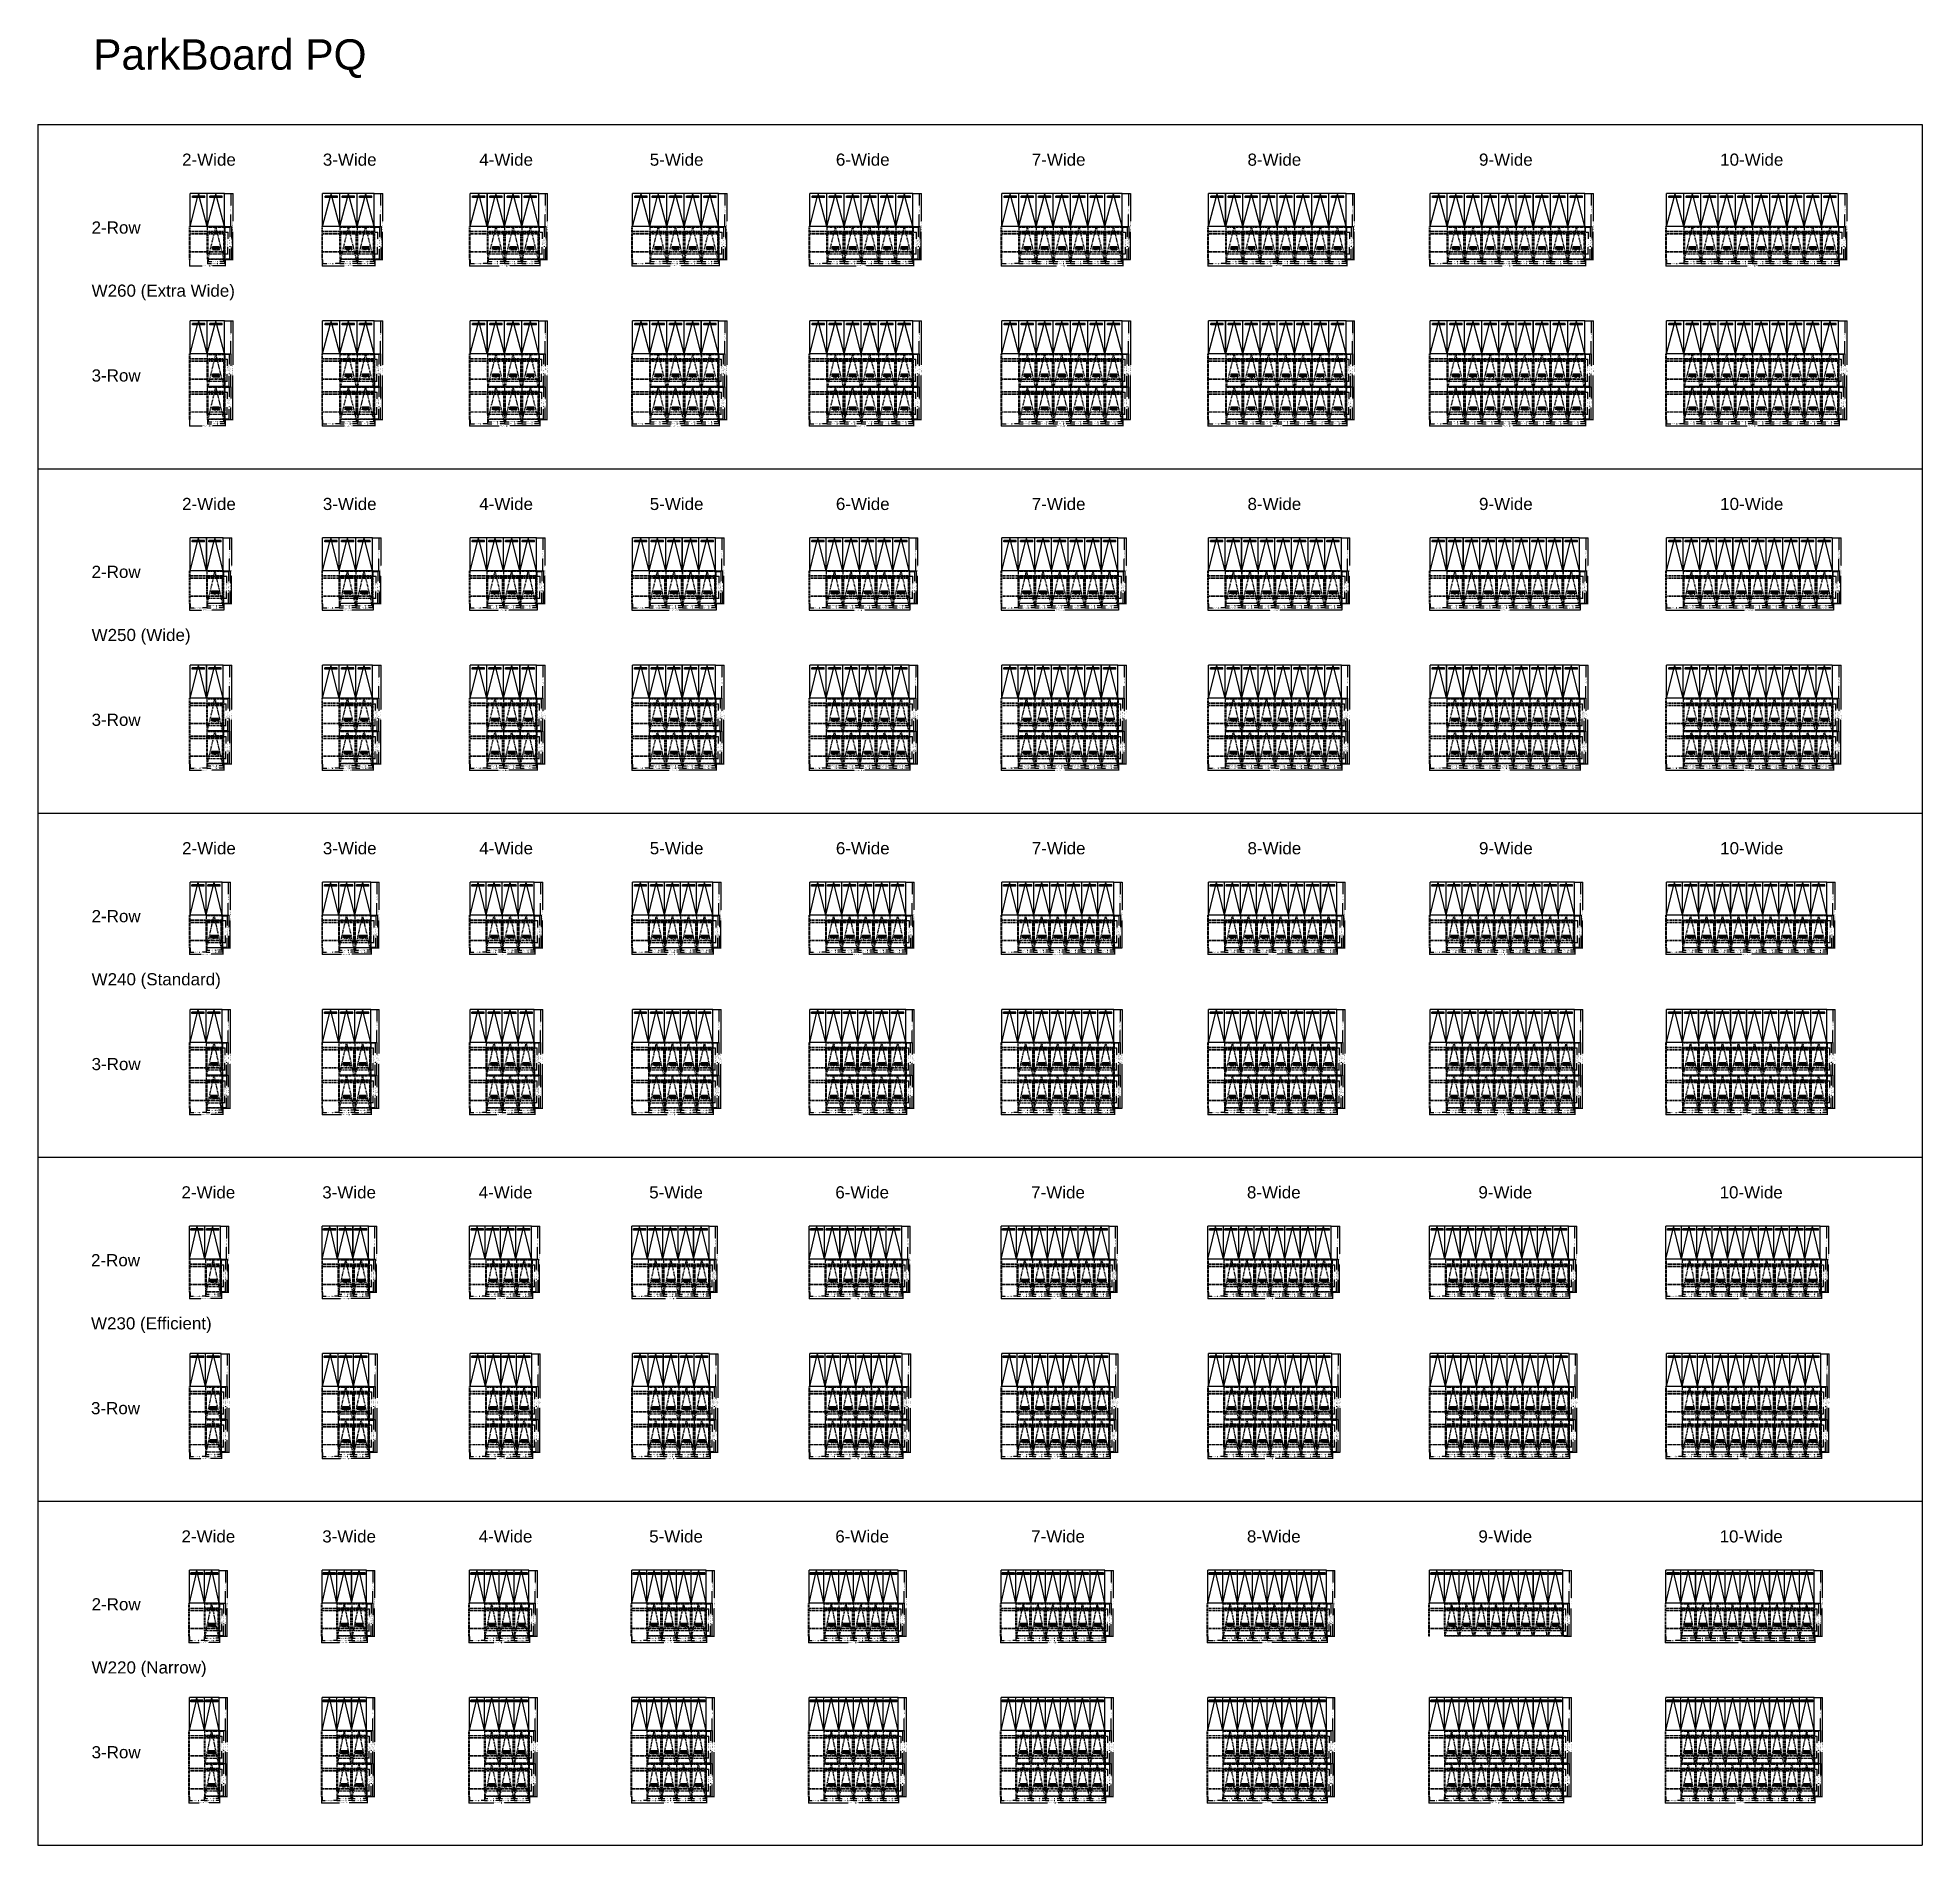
# Model space of a CAD drawing. Extents: x -210816 to 22943, y 10566 to 41486.
# Drawn here: x 10528 to 22943, y 10566 to 22469 of the extents above; entities outside this region: 2.
import ezdxf

# ---------------------------------------------------------------- set-up
doc = ezdxf.new("R2010")
doc.units = 0
doc.header["$MEASUREMENT"] = 0
doc.linetypes.add('DASHED', pattern=[0.2067, 0.1654, -0.0413])
doc.linetypes.add('HIDDEN', pattern=[9.525, 6.35, -3.175])
doc.layers.get('0').update_dxf_attribs({"linetype": 'CONTINUOUS'})
doc.layers.get('DEFPOINTS').update_dxf_attribs({"linetype": 'CONTINUOUS'})
for name, color, linetype in [('A-FLOR-PATT', 1, 'CONTINUOUS'), ('DIM', 6, 'CONTINUOUS'), ('KLAUS', 30, 'CONTINUOUS'), ('LOGO', 7, 'CONTINUOUS')]:
    doc.layers.add(name, color=color, linetype=linetype)
doc.styles.get("Standard").update_dxf_attribs({"font": 'arial.ttf'})
doc.dimstyles.get("Standard").update_dxf_attribs({"dimtxt": 5, "dimasz": 5, "dimexe": 2, "dimexo": 2, "dimgap": 0.09, "dimtad": 0, "dimtih": 1, "dimtoh": 1, "dimdec": 1, "dimzin": 0, "dimdsep": 46, "dimlunit": 4, "dimtxsty": 'Standard', "dimblk": 'ARCHTICK', "dimcen": -0.09, "dimadec": 0, "dimazin": 0, "dimtfac": 1, "dimtdec": 4, "dimtofl": 0, "dimtmove": 0, "dimatfit": 3, "dimldrblk": 'ARCHTICK', "dimfxl": 1, "dimtolj": 1, "dimtzin": 0, "dimarcsym": 0})

# ---------------------------------------------------------------- blocks, each defined once
blk = doc.blocks.new('_ARCHTICK')
at = {"color": 0, "linetype": 'ByBlock', "const_width": 0.15}
blk.add_lwpolyline([(-0.5, -0.5), (0.5, 0.5)], dxfattribs=at)
blk = doc.blocks.new('*D15402')
at = {"layer": 'DEFPOINTS', "color": 0}
for p in [(11634, 13154), (11735, 13154), (11735, 13126)]:
    blk.add_point(p, dxfattribs=at)
at = {"layer": 'DIM', "color": 0, "lineweight": -2}
for p, q in [((11634, 13152), (11634, 13124)), ((11634, 13126), (11657, 13126)), ((11735, 13126), (11712, 13126)), ((11735, 13152), (11735, 13124))]:
    blk.add_line(p, q, dxfattribs=at)
at = {"layer": 'DIM', "color": 0, "lineweight": -2, "xscale": 5, "yscale": 5, "zscale": 5, "rotation": 180}
blk.add_blockref('_ARCHTICK', (11634, 13126), dxfattribs=at)
at = {"layer": 'DIM', "color": 0, "lineweight": -2, "xscale": 5, "yscale": 5, "zscale": 5}
blk.add_blockref('_ARCHTICK', (11735, 13126), dxfattribs=at)
at = {"layer": 'DIM', "color": 0, "insert": (11685, 13126), "char_height": 4, "attachment_point": 5}
blk.add_mtext('\\A1;Stall Width 8\'-5{\\H1.000000x;\\S1/2;}" [258]', dxfattribs=at)
blk = doc.blocks.new('*D15403')
at = {"layer": 'DEFPOINTS', "color": 0}
for p in [(11639, 13154), (11730, 13154), (11730, 13140)]:
    blk.add_point(p, dxfattribs=at)
at = {"layer": 'DIM', "color": 0, "lineweight": -2}
for p, q in [((11639, 13152), (11639, 13138)), ((11639, 13140), (11657, 13140)), ((11730, 13140), (11712, 13140)), ((11730, 13152), (11730, 13138))]:
    blk.add_line(p, q, dxfattribs=at)
at = {"layer": 'DIM', "color": 0, "lineweight": -2, "xscale": 5, "yscale": 5, "zscale": 5, "rotation": 180}
blk.add_blockref('_ARCHTICK', (11639, 13140), dxfattribs=at)
at = {"layer": 'DIM', "color": 0, "lineweight": -2, "xscale": 5, "yscale": 5, "zscale": 5}
blk.add_blockref('_ARCHTICK', (11730, 13140), dxfattribs=at)
at = {"layer": 'DIM', "color": 0, "insert": (11685, 13140), "char_height": 4, "attachment_point": 5}
blk.add_mtext('\\A1;Flat Width 7\'-6{\\H1.000000x;\\S1/2;}" [230]', dxfattribs=at)
blk = doc.blocks.new('KLAUS')
at = {"layer": 'LOGO'}
h = blk.add_hatch(color=8, dxfattribs=at)
h.dxf.hatch_style = 2
edge = h.paths.add_edge_path()
edge.add_spline(control_points=[(4, 29), (3, 29), (2, 29), (2, 28), (2, 28), (2, 16), (2, 16), (2, 15), (3, 15), (4, 15), (4, 15), (71, 15), (71, 15), (72, 15), (72, 15), (72, 16), (72, 16), (72, 28), (72, 28), (72, 29), (72, 29), (71, 29), (71, 29), (4, 29), (4, 29), (4, 29), (4, 29), (4, 29)], knot_values=[0, 0, 0, 0, 1, 1, 1, 2, 2, 2, 3, 3, 3, 4, 4, 4, 5, 5, 5, 6, 6, 6, 7, 7, 7, 8, 8, 8, 9, 9, 9, 9], degree=3, periodic=0)
edge = h.paths.add_edge_path()
edge.add_spline(control_points=[(3, 31), (3, 31), (71, 31), (71, 31), (73, 31), (75, 30), (75, 28), (75, 28), (75, 16), (75, 16), (75, 14), (73, 13), (71, 13), (71, 13), (3, 13), (3, 13), (2, 13), (0, 14), (0, 16), (0, 16), (0, 28), (0, 28), (0, 30), (2, 31), (3, 31), (3, 31), (3, 31), (3, 31)], knot_values=[0, 0, 0, 0, 1, 1, 1, 2, 2, 2, 3, 3, 3, 4, 4, 4, 5, 5, 5, 6, 6, 6, 7, 7, 7, 8, 8, 8, 9, 9, 9, 9], degree=3, periodic=0)
h = blk.add_hatch(color=30, dxfattribs=at)
h.dxf.hatch_style = 2
edge = h.paths.add_edge_path()
edge.add_spline(control_points=[(0, 0), (0, 0), (1, 0), (1, 0), (1, 0), (1, 4), (1, 4), (1, 6), (2, 7), (3, 7), (4, 7), (5, 6), (5, 5), (5, 5), (5, 0), (5, 0), (5, 0), (6, 0), (6, 0), (6, 0), (6, 4), (6, 4), (6, 6), (6, 7), (8, 7), (9, 7), (10, 6), (10, 5), (10, 5), (10, 0), (10, 0), (10, 0), (10, 0), (10, 0), (10, 0), (10, 5), (10, 5), (10, 7), (10, 8), (8, 8), (7, 8), (6, 7), (6, 6), (5, 7), (4, 8), (3, 8), (2, 8), (1, 7), (1, 6), (1, 6), (1, 6), (1, 6), (1, 6), (1, 8), (1, 8), (1, 8), (0, 8), (0, 8), (0, 8), (0, 0), (0, 0), (0, 0), (0, 0), (0, 0)], knot_values=[0, 0, 0, 0, 1, 1, 1, 2, 2, 2, 3, 3, 3, 4, 4, 4, 5, 5, 5, 6, 6, 6, 7, 7, 7, 8, 8, 8, 9, 9, 9, 10, 10, 10, 11, 11, 11, 12, 12, 12, 13, 13, 13, 14, 14, 14, 15, 15, 15, 16, 16, 16, 17, 17, 17, 18, 18, 18, 19, 19, 19, 20, 20, 20, 21, 21, 21, 21], degree=3, periodic=0)
h = blk.add_hatch(color=8, dxfattribs=at)
h.dxf.hatch_style = 2
edge = h.paths.add_edge_path()
edge.add_spline(control_points=[(5, 27), (5, 27), (10, 27), (10, 27), (10, 27), (10, 27), (10, 27), (10, 27), (10, 24), (10, 24), (10, 24), (10, 24), (10, 24), (10, 24), (10, 24), (10, 24), (10, 24), (11, 24), (11, 24), (11, 24), (15, 27), (15, 27), (15, 27), (18, 27), (18, 27), (18, 27), (18, 27), (19, 27), (19, 27), (19, 27), (19, 27), (19, 27), (15, 24), (15, 24), (15, 24), (21, 17), (21, 17), (21, 17), (21, 17), (21, 17), (21, 17), (21, 17), (21, 17), (21, 17), (15, 17), (15, 17), (15, 17), (10, 22), (10, 22), (10, 22), (10, 22), (10, 22), (10, 22), (10, 22), (10, 22), (10, 22), (10, 17), (10, 17), (10, 17), (10, 17), (10, 17), (10, 17), (5, 17), (5, 17), (4, 17), (4, 17), (4, 17), (4, 17), (4, 27), (4, 27), (4, 27), (4, 27), (5, 27), (5, 27), (5, 27), (5, 27)], knot_values=[0, 0, 0, 0, 1, 1, 1, 2, 2, 2, 3, 3, 3, 4, 4, 4, 5, 5, 5, 6, 6, 6, 7, 7, 7, 8, 8, 8, 9, 9, 9, 10, 10, 10, 11, 11, 11, 12, 12, 12, 13, 13, 13, 14, 14, 14, 15, 15, 15, 16, 16, 16, 17, 17, 17, 18, 18, 18, 19, 19, 19, 20, 20, 20, 21, 21, 21, 22, 22, 22, 23, 23, 23, 24, 24, 24, 25, 25, 25, 25], degree=3, periodic=0)
h = blk.add_hatch(color=30, dxfattribs=at)
h.dxf.hatch_style = 2
edge = h.paths.add_edge_path()
edge.add_spline(control_points=[(18, 8), (18, 8), (17, 8), (17, 8), (17, 8), (17, 4), (17, 4), (17, 2), (17, 1), (15, 1), (14, 1), (13, 1), (13, 3), (13, 3), (13, 8), (13, 8), (13, 8), (12, 8), (12, 8), (12, 8), (12, 3), (12, 3), (12, 1), (13, 0), (15, 0), (16, 0), (17, 0), (17, 1), (17, 1), (17, 1), (17, 1), (17, 1), (17, 0), (17, 0), (17, 0), (18, 0), (18, 0), (18, 0), (18, 8), (18, 8), (18, 8), (18, 8), (18, 8)], knot_values=[0, 0, 0, 0, 1, 1, 1, 2, 2, 2, 3, 3, 3, 4, 4, 4, 5, 5, 5, 6, 6, 6, 7, 7, 7, 8, 8, 8, 9, 9, 9, 10, 10, 10, 11, 11, 11, 12, 12, 12, 13, 13, 13, 14, 14, 14, 14], degree=3, periodic=0)
h = blk.add_hatch(color=30, dxfattribs=at)
h.dxf.hatch_style = 2
h.paths.add_polyline_path([(20, 0), (21, 0), (21, 10), (20, 10)])
h = blk.add_hatch(color=8, dxfattribs=at)
h.dxf.hatch_style = 2
h.paths.add_polyline_path([(22, 17), (22, 27), (22, 27), (29, 27), (29, 27), (28, 19), (30, 19), (30, 19), (30, 17), (29, 17), (23, 17)])
h = blk.add_hatch(color=30, dxfattribs=at)
h.dxf.hatch_style = 2
edge = h.paths.add_edge_path()
edge.add_spline(control_points=[(24, 10), (24, 10), (23, 10), (23, 10), (23, 10), (23, 8), (23, 8), (23, 8), (22, 8), (22, 8), (22, 8), (22, 7), (22, 7), (22, 7), (23, 7), (23, 7), (23, 7), (23, 2), (23, 2), (23, 0), (24, 0), (25, 0), (25, 0), (25, 0), (26, 0), (26, 0), (26, 1), (26, 1), (25, 1), (25, 1), (25, 1), (24, 1), (24, 1), (24, 2), (24, 2), (24, 7), (24, 7), (24, 7), (26, 7), (26, 7), (26, 7), (26, 8), (26, 8), (26, 8), (24, 8), (24, 8), (24, 8), (24, 10), (24, 10), (24, 10), (24, 10), (24, 10)], knot_values=[0, 0, 0, 0, 1, 1, 1, 2, 2, 2, 3, 3, 3, 4, 4, 4, 5, 5, 5, 6, 6, 6, 7, 7, 7, 8, 8, 8, 9, 9, 9, 10, 10, 10, 11, 11, 11, 12, 12, 12, 13, 13, 13, 14, 14, 14, 15, 15, 15, 16, 16, 16, 17, 17, 17, 17], degree=3, periodic=0)
h = blk.add_hatch(color=30, dxfattribs=at)
h.paths.add_polyline_path([(27, 0), (28, 0), (28, 8), (27, 8)])
h.paths.add_polyline_path([(27, 9), (28, 9), (28, 10), (27, 10)])
h = blk.add_hatch(color=30, dxfattribs=at)
edge = h.paths.add_edge_path()
edge.add_spline(control_points=[(36, 4), (36, 2), (35, 1), (33, 1), (31, 1), (31, 2), (31, 4), (31, 5), (31, 7), (33, 7), (35, 7), (36, 5), (36, 4), (36, 4), (36, 4), (36, 4)], knot_values=[0, 0, 0, 0, 1, 1, 1, 2, 2, 2, 3, 3, 3, 4, 4, 4, 5, 5, 5, 5], degree=3, periodic=0)
edge = h.paths.add_edge_path()
edge.add_spline(control_points=[(30, -3), (30, -3), (31, -3), (31, -3), (31, -3), (31, 1), (31, 1), (31, 1), (31, 1), (31, 1), (31, 0), (32, 0), (33, 0), (36, 0), (37, 2), (37, 4), (37, 6), (36, 8), (33, 8), (32, 8), (31, 7), (31, 6), (31, 6), (31, 6), (31, 6), (31, 6), (31, 8), (31, 8), (31, 8), (30, 8), (30, 8), (30, 8), (30, -3), (30, -3), (30, -3), (30, -3), (30, -3)], knot_values=[0, 0, 0, 0, 1, 1, 1, 2, 2, 2, 3, 3, 3, 4, 4, 4, 5, 5, 5, 6, 6, 6, 7, 7, 7, 8, 8, 8, 9, 9, 9, 10, 10, 10, 11, 11, 11, 12, 12, 12, 12], degree=3, periodic=0)
h = blk.add_hatch(color=8, dxfattribs=at)
h.paths.add_polyline_path([(37, 21), (39, 21), (38, 24)])
h.paths.add_polyline_path([(35, 27), (44, 27), (46, 17), (46, 17), (41, 17), (40, 19), (35, 19), (34, 17), (32, 17), (32, 17)])
h = blk.add_hatch(color=30, dxfattribs=at)
edge = h.paths.add_edge_path()
edge.add_spline(control_points=[(43, 3), (43, 1), (42, 1), (40, 1), (40, 1), (39, 1), (39, 2), (39, 4), (41, 4), (42, 4), (42, 4), (43, 4), (43, 4), (43, 4), (43, 4), (43, 4), (43, 4), (43, 3), (43, 3), (43, 3), (43, 3), (43, 3)], knot_values=[0, 0, 0, 0, 1, 1, 1, 2, 2, 2, 3, 3, 3, 4, 4, 4, 5, 5, 5, 6, 6, 6, 7, 7, 7, 7], degree=3, periodic=0)
edge = h.paths.add_edge_path()
edge.add_spline(control_points=[(39, 5), (39, 6), (40, 7), (41, 7), (42, 7), (43, 7), (43, 5), (43, 5), (43, 5), (42, 4), (40, 4), (38, 4), (38, 2), (38, 0), (39, 0), (40, 0), (42, 0), (42, 0), (43, 1), (43, 1), (43, 1), (43, 1), (43, 1), (43, 0), (44, 0), (44, 0), (45, 0), (45, 0), (45, 0), (45, 1), (45, 1), (45, 1), (45, 1), (44, 1), (44, 1), (44, 1), (44, 1), (44, 1), (44, 5), (44, 5), (44, 7), (43, 8), (41, 8), (39, 8), (38, 7), (38, 5), (38, 5), (39, 5), (39, 5), (39, 5), (39, 5), (39, 5)], knot_values=[0, 0, 0, 0, 1, 1, 1, 2, 2, 2, 3, 3, 3, 4, 4, 4, 5, 5, 5, 6, 6, 6, 7, 7, 7, 8, 8, 8, 9, 9, 9, 10, 10, 10, 11, 11, 11, 12, 12, 12, 13, 13, 13, 14, 14, 14, 15, 15, 15, 16, 16, 16, 17, 17, 17, 17], degree=3, periodic=0)
h = blk.add_hatch(color=30, dxfattribs=at)
h.dxf.hatch_style = 2
edge = h.paths.add_edge_path()
edge.add_spline(control_points=[(46, 0), (46, 0), (47, 0), (47, 0), (47, 0), (47, 4), (47, 4), (47, 6), (48, 7), (50, 7), (50, 7), (50, 8), (50, 8), (48, 8), (47, 7), (47, 6), (47, 6), (47, 6), (47, 6), (47, 6), (47, 8), (47, 8), (47, 8), (46, 8), (46, 8), (46, 8), (46, 0), (46, 0), (46, 0), (46, 0), (46, 0)], knot_values=[0, 0, 0, 0, 1, 1, 1, 2, 2, 2, 3, 3, 3, 4, 4, 4, 5, 5, 5, 6, 6, 6, 7, 7, 7, 8, 8, 8, 9, 9, 9, 10, 10, 10, 10], degree=3, periodic=0)
h = blk.add_hatch(color=8, dxfattribs=at)
h.dxf.hatch_style = 2
edge = h.paths.add_edge_path()
edge.add_spline(control_points=[(53, 27), (53, 27), (53, 20), (53, 20), (53, 20), (53, 20), (53, 20), (54, 20), (54, 20), (55, 20), (55, 21), (56, 25), (57, 27), (57, 27), (60, 27), (60, 27), (59, 24), (59, 17), (53, 17), (49, 17), (48, 19), (47, 22), (47, 24), (47, 27), (47, 27), (47, 27), (53, 27), (53, 27), (53, 27), (53, 27), (53, 27)], knot_values=[0, 0, 0, 0, 1, 1, 1, 2, 2, 2, 3, 3, 3, 4, 4, 4, 5, 5, 5, 6, 6, 6, 7, 7, 7, 8, 8, 8, 9, 9, 9, 10, 10, 10, 10], degree=3, periodic=0)
h = blk.add_hatch(color=30, dxfattribs=at)
h.dxf.hatch_style = 2
h.paths.add_polyline_path([(50, 0), (51, 0), (51, 3), (53, 4), (56, 0), (57, 0), (54, 5), (57, 8), (56, 8), (51, 4), (51, 10), (50, 10)])
h = blk.add_hatch(color=30, dxfattribs=at)
h.paths.add_polyline_path([(58, 0), (59, 0), (59, 8), (58, 8)])
h.paths.add_polyline_path([(58, 9), (59, 9), (59, 10), (58, 10)])
h = blk.add_hatch(color=8, dxfattribs=at)
h.dxf.hatch_style = 2
edge = h.paths.add_edge_path()
edge.add_spline(control_points=[(64, 27), (64, 27), (70, 27), (70, 27), (70, 27), (70, 26), (70, 25), (70, 25), (67, 25), (67, 25), (67, 25), (67, 25), (67, 25), (67, 25), (70, 20), (70, 20), (70, 16), (67, 17), (66, 17), (66, 17), (60, 17), (60, 17), (60, 18), (60, 18), (60, 19), (60, 19), (64, 19), (64, 19), (64, 19), (64, 19), (64, 19), (64, 20), (62, 23), (62, 25), (62, 26), (63, 27), (64, 27), (64, 27), (64, 27), (64, 27)], knot_values=[0, 0, 0, 0, 1, 1, 1, 2, 2, 2, 3, 3, 3, 4, 4, 4, 5, 5, 5, 6, 6, 6, 7, 7, 7, 8, 8, 8, 9, 9, 9, 10, 10, 10, 11, 11, 11, 12, 12, 12, 13, 13, 13, 13], degree=3, periodic=0)
h = blk.add_hatch(color=30, dxfattribs=at)
h.dxf.hatch_style = 2
edge = h.paths.add_edge_path()
edge.add_spline(control_points=[(60, 0), (60, 0), (61, 0), (61, 0), (61, 0), (61, 4), (61, 4), (61, 6), (62, 7), (64, 7), (65, 7), (66, 6), (66, 5), (66, 5), (66, 0), (66, 0), (66, 0), (67, 0), (67, 0), (67, 0), (67, 5), (67, 5), (67, 7), (66, 8), (64, 8), (63, 8), (62, 7), (61, 6), (61, 6), (61, 6), (61, 6), (61, 6), (61, 8), (61, 8), (61, 8), (60, 8), (60, 8), (60, 8), (60, 0), (60, 0), (60, 0), (60, 0), (60, 0)], knot_values=[0, 0, 0, 0, 1, 1, 1, 2, 2, 2, 3, 3, 3, 4, 4, 4, 5, 5, 5, 6, 6, 6, 7, 7, 7, 8, 8, 8, 9, 9, 9, 10, 10, 10, 11, 11, 11, 12, 12, 12, 13, 13, 13, 14, 14, 14, 14], degree=3, periodic=0)
h = blk.add_hatch(color=30, dxfattribs=at)
edge = h.paths.add_edge_path()
edge.add_spline(control_points=[(71, 1), (70, 1), (69, 2), (69, 4), (69, 5), (70, 7), (71, 7), (73, 7), (74, 5), (74, 4), (74, 2), (73, 1), (71, 1), (71, 1), (71, 1), (71, 1)], knot_values=[0, 0, 0, 0, 1, 1, 1, 2, 2, 2, 3, 3, 3, 4, 4, 4, 5, 5, 5, 5], degree=3, periodic=0)
edge = h.paths.add_edge_path()
edge.add_spline(control_points=[(75, 8), (75, 8), (74, 8), (74, 8), (74, 8), (74, 6), (74, 6), (74, 6), (74, 6), (74, 6), (73, 7), (72, 8), (71, 8), (69, 8), (68, 6), (68, 4), (68, 2), (69, 0), (71, 0), (72, 0), (73, 1), (74, 2), (74, 2), (74, 2), (74, 2), (74, 2), (74, 1), (74, 1), (74, -1), (73, -2), (71, -2), (70, -2), (69, -2), (69, -1), (69, -1), (68, -1), (68, -1), (68, -2), (70, -3), (71, -3), (74, -3), (75, -2), (75, 1), (75, 1), (75, 8), (75, 8), (75, 8), (75, 8), (75, 8)], knot_values=[0, 0, 0, 0, 1, 1, 1, 2, 2, 2, 3, 3, 3, 4, 4, 4, 5, 5, 5, 6, 6, 6, 7, 7, 7, 8, 8, 8, 9, 9, 9, 10, 10, 10, 11, 11, 11, 12, 12, 12, 13, 13, 13, 14, 14, 14, 15, 15, 15, 16, 16, 16, 16], degree=3, periodic=0)
for points in [[(20, 0), (21, 0), (21, 10), (20, 10), (20, 0), (20, 0)], [(22, 17), (22, 27), (22, 27), (29, 27), (29, 27), (28, 19), (30, 19), (30, 19), (30, 17), (29, 17), (23, 17), (22, 17), (22, 17)], [(27, 9), (28, 9), (28, 10), (27, 10), (27, 9), (27, 9)], [(27, 0), (28, 0), (28, 8), (27, 8), (27, 0), (27, 0)], [(35, 27), (44, 27), (46, 17), (46, 17), (41, 17), (40, 19), (35, 19), (34, 17), (32, 17), (32, 17), (35, 27), (35, 27)], [(37, 21), (39, 21), (38, 24), (37, 21), (37, 21)], [(50, 0), (51, 0), (51, 3), (53, 4), (56, 0), (57, 0), (54, 5), (57, 8), (56, 8), (51, 4), (51, 10), (50, 10), (50, 0), (50, 0)], [(58, 9), (59, 9), (59, 10), (58, 10), (58, 9), (58, 9)], [(58, 0), (59, 0), (59, 8), (58, 8), (58, 0), (58, 0)]]:
    blk.add_lwpolyline(points, dxfattribs=at)
for points, knots in [([(3, 31), (3, 31), (71, 31), (71, 31), (73, 31), (75, 30), (75, 28), (75, 28), (75, 16), (75, 16), (75, 14), (73, 13), (71, 13), (71, 13), (3, 13), (3, 13), (2, 13), (0, 14), (0, 16), (0, 16), (0, 28), (0, 28), (0, 30), (2, 31), (3, 31), (3, 31), (3, 31), (3, 31)], [0, 0, 0, 0, 1, 1, 1, 2, 2, 2, 3, 3, 3, 4, 4, 4, 5, 5, 5, 6, 6, 6, 7, 7, 7, 8, 8, 8, 9, 9, 9, 9]), ([(0, 0), (0, 0), (1, 0), (1, 0), (1, 0), (1, 4), (1, 4), (1, 6), (2, 7), (3, 7), (4, 7), (5, 6), (5, 5), (5, 5), (5, 0), (5, 0), (5, 0), (6, 0), (6, 0), (6, 0), (6, 4), (6, 4), (6, 6), (6, 7), (8, 7), (9, 7), (10, 6), (10, 5), (10, 5), (10, 0), (10, 0), (10, 0), (10, 0), (10, 0), (10, 0), (10, 5), (10, 5), (10, 7), (10, 8), (8, 8), (7, 8), (6, 7), (6, 6), (5, 7), (4, 8), (3, 8), (2, 8), (1, 7), (1, 6), (1, 6), (1, 6), (1, 6), (1, 6), (1, 8), (1, 8), (1, 8), (0, 8), (0, 8), (0, 8), (0, 0), (0, 0), (0, 0), (0, 0), (0, 0)], [0, 0, 0, 0, 1, 1, 1, 2, 2, 2, 3, 3, 3, 4, 4, 4, 5, 5, 5, 6, 6, 6, 7, 7, 7, 8, 8, 8, 9, 9, 9, 10, 10, 10, 11, 11, 11, 12, 12, 12, 13, 13, 13, 14, 14, 14, 15, 15, 15, 16, 16, 16, 17, 17, 17, 18, 18, 18, 19, 19, 19, 20, 20, 20, 21, 21, 21, 21]), ([(4, 29), (3, 29), (2, 29), (2, 28), (2, 28), (2, 16), (2, 16), (2, 15), (3, 15), (4, 15), (4, 15), (71, 15), (71, 15), (72, 15), (72, 15), (72, 16), (72, 16), (72, 28), (72, 28), (72, 29), (72, 29), (71, 29), (71, 29), (4, 29), (4, 29), (4, 29), (4, 29), (4, 29)], [0, 0, 0, 0, 1, 1, 1, 2, 2, 2, 3, 3, 3, 4, 4, 4, 5, 5, 5, 6, 6, 6, 7, 7, 7, 8, 8, 8, 9, 9, 9, 9]), ([(5, 27), (5, 27), (10, 27), (10, 27), (10, 27), (10, 27), (10, 27), (10, 27), (10, 24), (10, 24), (10, 24), (10, 24), (10, 24), (10, 24), (10, 24), (10, 24), (10, 24), (11, 24), (11, 24), (11, 24), (15, 27), (15, 27), (15, 27), (18, 27), (18, 27), (18, 27), (18, 27), (19, 27), (19, 27), (19, 27), (19, 27), (19, 27), (15, 24), (15, 24), (15, 24), (21, 17), (21, 17), (21, 17), (21, 17), (21, 17), (21, 17), (21, 17), (21, 17), (21, 17), (15, 17), (15, 17), (15, 17), (10, 22), (10, 22), (10, 22), (10, 22), (10, 22), (10, 22), (10, 22), (10, 22), (10, 22), (10, 17), (10, 17), (10, 17), (10, 17), (10, 17), (10, 17), (5, 17), (5, 17), (4, 17), (4, 17), (4, 17), (4, 17), (4, 27), (4, 27), (4, 27), (4, 27), (5, 27), (5, 27), (5, 27), (5, 27)], [0, 0, 0, 0, 1, 1, 1, 2, 2, 2, 3, 3, 3, 4, 4, 4, 5, 5, 5, 6, 6, 6, 7, 7, 7, 8, 8, 8, 9, 9, 9, 10, 10, 10, 11, 11, 11, 12, 12, 12, 13, 13, 13, 14, 14, 14, 15, 15, 15, 16, 16, 16, 17, 17, 17, 18, 18, 18, 19, 19, 19, 20, 20, 20, 21, 21, 21, 22, 22, 22, 23, 23, 23, 24, 24, 24, 25, 25, 25, 25]), ([(18, 8), (18, 8), (17, 8), (17, 8), (17, 8), (17, 4), (17, 4), (17, 2), (17, 1), (15, 1), (14, 1), (13, 1), (13, 3), (13, 3), (13, 8), (13, 8), (13, 8), (12, 8), (12, 8), (12, 8), (12, 3), (12, 3), (12, 1), (13, 0), (15, 0), (16, 0), (17, 0), (17, 1), (17, 1), (17, 1), (17, 1), (17, 1), (17, 0), (17, 0), (17, 0), (18, 0), (18, 0), (18, 0), (18, 8), (18, 8), (18, 8), (18, 8), (18, 8)], [0, 0, 0, 0, 1, 1, 1, 2, 2, 2, 3, 3, 3, 4, 4, 4, 5, 5, 5, 6, 6, 6, 7, 7, 7, 8, 8, 8, 9, 9, 9, 10, 10, 10, 11, 11, 11, 12, 12, 12, 13, 13, 13, 14, 14, 14, 14]), ([(24, 10), (24, 10), (23, 10), (23, 10), (23, 10), (23, 8), (23, 8), (23, 8), (22, 8), (22, 8), (22, 8), (22, 7), (22, 7), (22, 7), (23, 7), (23, 7), (23, 7), (23, 2), (23, 2), (23, 0), (24, 0), (25, 0), (25, 0), (25, 0), (26, 0), (26, 0), (26, 1), (26, 1), (25, 1), (25, 1), (25, 1), (24, 1), (24, 1), (24, 2), (24, 2), (24, 7), (24, 7), (24, 7), (26, 7), (26, 7), (26, 7), (26, 8), (26, 8), (26, 8), (24, 8), (24, 8), (24, 8), (24, 10), (24, 10), (24, 10), (24, 10), (24, 10)], [0, 0, 0, 0, 1, 1, 1, 2, 2, 2, 3, 3, 3, 4, 4, 4, 5, 5, 5, 6, 6, 6, 7, 7, 7, 8, 8, 8, 9, 9, 9, 10, 10, 10, 11, 11, 11, 12, 12, 12, 13, 13, 13, 14, 14, 14, 15, 15, 15, 16, 16, 16, 17, 17, 17, 17]), ([(30, -3), (30, -3), (31, -3), (31, -3), (31, -3), (31, 1), (31, 1), (31, 1), (31, 1), (31, 1), (31, 0), (32, 0), (33, 0), (36, 0), (37, 2), (37, 4), (37, 6), (36, 8), (33, 8), (32, 8), (31, 7), (31, 6), (31, 6), (31, 6), (31, 6), (31, 6), (31, 8), (31, 8), (31, 8), (30, 8), (30, 8), (30, 8), (30, -3), (30, -3), (30, -3), (30, -3), (30, -3)], [0, 0, 0, 0, 1, 1, 1, 2, 2, 2, 3, 3, 3, 4, 4, 4, 5, 5, 5, 6, 6, 6, 7, 7, 7, 8, 8, 8, 9, 9, 9, 10, 10, 10, 11, 11, 11, 12, 12, 12, 12]), ([(36, 4), (36, 2), (35, 1), (33, 1), (31, 1), (31, 2), (31, 4), (31, 5), (31, 7), (33, 7), (35, 7), (36, 5), (36, 4), (36, 4), (36, 4), (36, 4)], [0, 0, 0, 0, 1, 1, 1, 2, 2, 2, 3, 3, 3, 4, 4, 4, 5, 5, 5, 5]), ([(39, 5), (39, 6), (40, 7), (41, 7), (42, 7), (43, 7), (43, 5), (43, 5), (43, 5), (42, 4), (40, 4), (38, 4), (38, 2), (38, 0), (39, 0), (40, 0), (42, 0), (42, 0), (43, 1), (43, 1), (43, 1), (43, 1), (43, 1), (43, 0), (44, 0), (44, 0), (45, 0), (45, 0), (45, 0), (45, 1), (45, 1), (45, 1), (45, 1), (44, 1), (44, 1), (44, 1), (44, 1), (44, 1), (44, 5), (44, 5), (44, 7), (43, 8), (41, 8), (39, 8), (38, 7), (38, 5), (38, 5), (39, 5), (39, 5), (39, 5), (39, 5), (39, 5)], [0, 0, 0, 0, 1, 1, 1, 2, 2, 2, 3, 3, 3, 4, 4, 4, 5, 5, 5, 6, 6, 6, 7, 7, 7, 8, 8, 8, 9, 9, 9, 10, 10, 10, 11, 11, 11, 12, 12, 12, 13, 13, 13, 14, 14, 14, 15, 15, 15, 16, 16, 16, 17, 17, 17, 17]), ([(43, 3), (43, 1), (42, 1), (40, 1), (40, 1), (39, 1), (39, 2), (39, 4), (41, 4), (42, 4), (42, 4), (43, 4), (43, 4), (43, 4), (43, 4), (43, 4), (43, 4), (43, 3), (43, 3), (43, 3), (43, 3), (43, 3)], [0, 0, 0, 0, 1, 1, 1, 2, 2, 2, 3, 3, 3, 4, 4, 4, 5, 5, 5, 6, 6, 6, 7, 7, 7, 7]), ([(46, 0), (46, 0), (47, 0), (47, 0), (47, 0), (47, 4), (47, 4), (47, 6), (48, 7), (50, 7), (50, 7), (50, 8), (50, 8), (48, 8), (47, 7), (47, 6), (47, 6), (47, 6), (47, 6), (47, 6), (47, 8), (47, 8), (47, 8), (46, 8), (46, 8), (46, 8), (46, 0), (46, 0), (46, 0), (46, 0), (46, 0)], [0, 0, 0, 0, 1, 1, 1, 2, 2, 2, 3, 3, 3, 4, 4, 4, 5, 5, 5, 6, 6, 6, 7, 7, 7, 8, 8, 8, 9, 9, 9, 10, 10, 10, 10]), ([(53, 27), (53, 27), (53, 20), (53, 20), (53, 20), (53, 20), (53, 20), (54, 20), (54, 20), (55, 20), (55, 21), (56, 25), (57, 27), (57, 27), (60, 27), (60, 27), (59, 24), (59, 17), (53, 17), (49, 17), (48, 19), (47, 22), (47, 24), (47, 27), (47, 27), (47, 27), (53, 27), (53, 27), (53, 27), (53, 27), (53, 27)], [0, 0, 0, 0, 1, 1, 1, 2, 2, 2, 3, 3, 3, 4, 4, 4, 5, 5, 5, 6, 6, 6, 7, 7, 7, 8, 8, 8, 9, 9, 9, 10, 10, 10, 10]), ([(64, 27), (64, 27), (70, 27), (70, 27), (70, 27), (70, 26), (70, 25), (70, 25), (67, 25), (67, 25), (67, 25), (67, 25), (67, 25), (67, 25), (70, 20), (70, 20), (70, 16), (67, 17), (66, 17), (66, 17), (60, 17), (60, 17), (60, 18), (60, 18), (60, 19), (60, 19), (64, 19), (64, 19), (64, 19), (64, 19), (64, 19), (64, 20), (62, 23), (62, 25), (62, 26), (63, 27), (64, 27), (64, 27), (64, 27), (64, 27)], [0, 0, 0, 0, 1, 1, 1, 2, 2, 2, 3, 3, 3, 4, 4, 4, 5, 5, 5, 6, 6, 6, 7, 7, 7, 8, 8, 8, 9, 9, 9, 10, 10, 10, 11, 11, 11, 12, 12, 12, 13, 13, 13, 13]), ([(60, 0), (60, 0), (61, 0), (61, 0), (61, 0), (61, 4), (61, 4), (61, 6), (62, 7), (64, 7), (65, 7), (66, 6), (66, 5), (66, 5), (66, 0), (66, 0), (66, 0), (67, 0), (67, 0), (67, 0), (67, 5), (67, 5), (67, 7), (66, 8), (64, 8), (63, 8), (62, 7), (61, 6), (61, 6), (61, 6), (61, 6), (61, 6), (61, 8), (61, 8), (61, 8), (60, 8), (60, 8), (60, 8), (60, 0), (60, 0), (60, 0), (60, 0), (60, 0)], [0, 0, 0, 0, 1, 1, 1, 2, 2, 2, 3, 3, 3, 4, 4, 4, 5, 5, 5, 6, 6, 6, 7, 7, 7, 8, 8, 8, 9, 9, 9, 10, 10, 10, 11, 11, 11, 12, 12, 12, 13, 13, 13, 14, 14, 14, 14]), ([(75, 8), (75, 8), (74, 8), (74, 8), (74, 8), (74, 6), (74, 6), (74, 6), (74, 6), (74, 6), (73, 7), (72, 8), (71, 8), (69, 8), (68, 6), (68, 4), (68, 2), (69, 0), (71, 0), (72, 0), (73, 1), (74, 2), (74, 2), (74, 2), (74, 2), (74, 2), (74, 1), (74, 1), (74, -1), (73, -2), (71, -2), (70, -2), (69, -2), (69, -1), (69, -1), (68, -1), (68, -1), (68, -2), (70, -3), (71, -3), (74, -3), (75, -2), (75, 1), (75, 1), (75, 8), (75, 8), (75, 8), (75, 8), (75, 8)], [0, 0, 0, 0, 1, 1, 1, 2, 2, 2, 3, 3, 3, 4, 4, 4, 5, 5, 5, 6, 6, 6, 7, 7, 7, 8, 8, 8, 9, 9, 9, 10, 10, 10, 11, 11, 11, 12, 12, 12, 13, 13, 13, 14, 14, 14, 15, 15, 15, 16, 16, 16, 16]), ([(71, 1), (70, 1), (69, 2), (69, 4), (69, 5), (70, 7), (71, 7), (73, 7), (74, 5), (74, 4), (74, 2), (73, 1), (71, 1), (71, 1), (71, 1), (71, 1)], [0, 0, 0, 0, 1, 1, 1, 2, 2, 2, 3, 3, 3, 4, 4, 4, 5, 5, 5, 5])]:
    blk.add_open_spline(points, degree=3, knots=knots, dxfattribs=at)
blk = doc.blocks.new('A$C26860')
at = {"layer": 'KLAUS', "color": 4, "linetype": 'HIDDEN'}
for p, q in [((113, 217), (0, 217)), ((0, 217), (0, 180)), ((0, 213), (113, 213)), ((113, 217), (113, 180)), ((0, 36), (0, 0)), ((113, 0), (0, 0)), ((6, 4), (108, 4)), ((113, 36), (113, 0))]:
    blk.add_line(p, q, dxfattribs=at)
at = {"layer": 'KLAUS', "color": 3, "linetype": 'HIDDEN'}
for p, q in [((113, 184), (0, 184)), ((113, 181), (0, 181))]:
    blk.add_line(p, q, dxfattribs=at)
at = {"layer": 'KLAUS', "linetype": 'HIDDEN'}
for p, q in [((0, 180), (113, 180)), ((0, 36), (0, 180)), ((6, 4), (57, 217)), ((6, 36), (6, 180)), ((108, 4), (57, 217)), ((108, 36), (108, 180)), ((113, 36), (113, 180)), ((0, 36), (113, 36))]:
    blk.add_line(p, q, dxfattribs=at)
at = {"layer": 'KLAUS', "color": 2, "linetype": 'HIDDEN'}
for p, q in [((113, 169), (0, 169)), ((113, 166), (0, 166)), ((113, 50), (0, 50)), ((113, 48), (0, 48))]:
    blk.add_line(p, q, dxfattribs=at)
at = {"layer": 'KLAUS', "linetype": 'DASHED', "xscale": 0.6042342747489289, "yscale": 0.6042342747559075, "zscale": 0.604234274745576, "rotation": 0.01107024451872799}
blk.add_blockref('KLAUS', (34, 64), dxfattribs=at)
at = {"layer": 'KLAUS', "linetype": 'DASHED'}
blk.add_text('PQ-LP260/B288', height=5.2, dxfattribs=at).set_placement((30, 54))
blk = doc.blocks.new('*D15404')
at = {"layer": 'DEFPOINTS', "color": 0}
for p in [(11528, 13154), (11739, 13154), (11739, 13112)]:
    blk.add_point(p, dxfattribs=at)
at = {"layer": 'DIM', "color": 0, "lineweight": -2}
for p, q in [((11528, 13152), (11528, 13110)), ((11528, 13112), (11602, 13112)), ((11739, 13112), (11666, 13112)), ((11739, 13152), (11739, 13110))]:
    blk.add_line(p, q, dxfattribs=at)
at = {"layer": 'DIM', "color": 0, "lineweight": -2, "xscale": 5, "yscale": 5, "zscale": 5, "rotation": 180}
blk.add_blockref('_ARCHTICK', (11528, 13112), dxfattribs=at)
at = {"layer": 'DIM', "color": 0, "lineweight": -2, "xscale": 5, "yscale": 5, "zscale": 5}
blk.add_blockref('_ARCHTICK', (11739, 13112), dxfattribs=at)
at = {"layer": 'DIM', "color": 0, "insert": (11634, 13112), "char_height": 4, "attachment_point": 5}
blk.add_mtext('\\A1;System Width 17\'-7" [536]', dxfattribs=at)
blk = doc.blocks.new('A$C19511')
at = {"layer": 'KLAUS', "linetype": 'HIDDEN'}
for p, q in [((0, 0), (0, 216.535)), ((3.937, 216.535), (0, 216.535)), ((3.937, 0), (3.937, 216.535)), ((3.937, 0), (0, 0))]:
    blk.add_line(p, q, dxfattribs=at)
blk = doc.blocks.new('A$C11263')
at = {"layer": 'KLAUS', "color": 3, "linetype": 'HIDDEN'}
for p, q in [((113, 135), (0, 135)), ((0, 135), (0, 133)), ((113, 133), (0, 133))]:
    blk.add_line(p, q, dxfattribs=at)
at = {"layer": 'KLAUS', "color": 2, "linetype": 'HIDDEN'}
for p, q in [((113, 120), (0, 120)), ((0, 118), (0, 120)), ((113, 118), (0, 118)), ((113, 2), (0, 2)), ((0, 0), (0, 2)), ((113, 0), (0, 0))]:
    blk.add_line(p, q, dxfattribs=at)
blk = doc.blocks.new('A$C13359')
at = {"layer": 'DIM'}
for name, p in [('A$C19511', (0, 0)), ('A$C11263', (4, 48))]:
    blk.add_blockref(name, p, dxfattribs=at)
blk = doc.blocks.new('*D15408')
at = {"layer": 'DEFPOINTS', "color": 0}
for p in [(13682, 13154), (13784, 13154), (13784, 13126)]:
    blk.add_point(p, dxfattribs=at)
at = {"layer": 'DIM', "color": 0, "lineweight": -2}
for p, q in [((13682, 13152), (13682, 13124)), ((13682, 13126), (13705, 13126)), ((13784, 13126), (13761, 13126)), ((13784, 13152), (13784, 13124))]:
    blk.add_line(p, q, dxfattribs=at)
at = {"layer": 'DIM', "color": 0, "lineweight": -2, "xscale": 5, "yscale": 5, "zscale": 5, "rotation": 180}
blk.add_blockref('_ARCHTICK', (13682, 13126), dxfattribs=at)
at = {"layer": 'DIM', "color": 0, "lineweight": -2, "xscale": 5, "yscale": 5, "zscale": 5}
blk.add_blockref('_ARCHTICK', (13784, 13126), dxfattribs=at)
at = {"layer": 'DIM', "color": 0, "insert": (13733, 13126), "char_height": 4, "attachment_point": 5}
blk.add_mtext('\\A1;Stall Width 8\'-5{\\H1.000000x;\\S1/2;}" [258]', dxfattribs=at)
blk = doc.blocks.new('*D15409')
at = {"layer": 'DEFPOINTS', "color": 0}
for p in [(13687, 13154), (13778, 13154), (13778, 13140)]:
    blk.add_point(p, dxfattribs=at)
at = {"layer": 'DIM', "color": 0, "lineweight": -2}
for p, q in [((13687, 13152), (13687, 13138)), ((13687, 13140), (13706, 13140)), ((13778, 13140), (13760, 13140)), ((13778, 13152), (13778, 13138))]:
    blk.add_line(p, q, dxfattribs=at)
at = {"layer": 'DIM', "color": 0, "lineweight": -2, "xscale": 5, "yscale": 5, "zscale": 5, "rotation": 180}
blk.add_blockref('_ARCHTICK', (13687, 13140), dxfattribs=at)
at = {"layer": 'DIM', "color": 0, "lineweight": -2, "xscale": 5, "yscale": 5, "zscale": 5}
blk.add_blockref('_ARCHTICK', (13778, 13140), dxfattribs=at)
at = {"layer": 'DIM', "color": 0, "insert": (13733, 13140), "char_height": 4, "attachment_point": 5}
blk.add_mtext('\\A1;Flat Width 7\'-6{\\H1.000000x;\\S1/2;}" [230]', dxfattribs=at)
blk = doc.blocks.new('*D15410')
at = {"layer": 'DEFPOINTS', "color": 0}
for p in [(13373, 13154), (13787, 13154), (13787, 13112)]:
    blk.add_point(p, dxfattribs=at)
at = {"layer": 'DIM', "color": 0, "lineweight": -2}
for p, q in [((13373, 13152), (13373, 13110)), ((13373, 13112), (13547, 13112)), ((13787, 13112), (13614, 13112)), ((13787, 13152), (13787, 13110))]:
    blk.add_line(p, q, dxfattribs=at)
at = {"layer": 'DIM', "color": 0, "lineweight": -2, "xscale": 5, "yscale": 5, "zscale": 5, "rotation": 180}
blk.add_blockref('_ARCHTICK', (13373, 13112), dxfattribs=at)
at = {"layer": 'DIM', "color": 0, "lineweight": -2, "xscale": 5, "yscale": 5, "zscale": 5}
blk.add_blockref('_ARCHTICK', (13787, 13112), dxfattribs=at)
at = {"layer": 'DIM', "color": 0, "insert": (13580, 13112), "char_height": 4, "attachment_point": 5}
blk.add_mtext('\\A1;System Width 34\'-6" [1052]', dxfattribs=at)
blk = doc.blocks.new('*D15411')
at = {"layer": 'DEFPOINTS', "color": 0}
for p in [(14853, 13154), (14954, 13154), (14954, 13126)]:
    blk.add_point(p, dxfattribs=at)
at = {"layer": 'DIM', "color": 0, "lineweight": -2}
for p, q in [((14853, 13152), (14853, 13124)), ((14853, 13126), (14876, 13126)), ((14954, 13126), (14932, 13126)), ((14954, 13152), (14954, 13124))]:
    blk.add_line(p, q, dxfattribs=at)
at = {"layer": 'DIM', "color": 0, "lineweight": -2, "xscale": 5, "yscale": 5, "zscale": 5, "rotation": 180}
blk.add_blockref('_ARCHTICK', (14853, 13126), dxfattribs=at)
at = {"layer": 'DIM', "color": 0, "lineweight": -2, "xscale": 5, "yscale": 5, "zscale": 5}
blk.add_blockref('_ARCHTICK', (14954, 13126), dxfattribs=at)
at = {"layer": 'DIM', "color": 0, "insert": (14904, 13126), "char_height": 4, "attachment_point": 5}
blk.add_mtext('\\A1;Stall Width 8\'-5{\\H1.000000x;\\S1/2;}" [258]', dxfattribs=at)
blk = doc.blocks.new('*D15412')
at = {"layer": 'DEFPOINTS', "color": 0}
for p in [(14858, 13154), (14949, 13154), (14949, 13140)]:
    blk.add_point(p, dxfattribs=at)
at = {"layer": 'DIM', "color": 0, "lineweight": -2}
for p, q in [((14858, 13152), (14858, 13138)), ((14858, 13140), (14877, 13140)), ((14949, 13140), (14931, 13140)), ((14949, 13152), (14949, 13138))]:
    blk.add_line(p, q, dxfattribs=at)
at = {"layer": 'DIM', "color": 0, "lineweight": -2, "xscale": 5, "yscale": 5, "zscale": 5, "rotation": 180}
blk.add_blockref('_ARCHTICK', (14858, 13140), dxfattribs=at)
at = {"layer": 'DIM', "color": 0, "lineweight": -2, "xscale": 5, "yscale": 5, "zscale": 5}
blk.add_blockref('_ARCHTICK', (14949, 13140), dxfattribs=at)
at = {"layer": 'DIM', "color": 0, "insert": (14904, 13140), "char_height": 4, "attachment_point": 5}
blk.add_mtext('\\A1;Flat Width 7\'-6{\\H1.000000x;\\S1/2;}" [230]', dxfattribs=at)
blk = doc.blocks.new('*D15413')
at = {"layer": 'DEFPOINTS', "color": 0}
for p in [(14443, 13154), (14958, 13154), (14958, 13112)]:
    blk.add_point(p, dxfattribs=at)
at = {"layer": 'DIM', "color": 0, "lineweight": -2}
for p, q in [((14443, 13152), (14443, 13110)), ((14443, 13112), (14664, 13112)), ((14958, 13112), (14737, 13112)), ((14958, 13152), (14958, 13110))]:
    blk.add_line(p, q, dxfattribs=at)
at = {"layer": 'DIM', "color": 0, "lineweight": -2, "xscale": 5, "yscale": 5, "zscale": 5, "rotation": 180}
blk.add_blockref('_ARCHTICK', (14443, 13112), dxfattribs=at)
at = {"layer": 'DIM', "color": 0, "lineweight": -2, "xscale": 5, "yscale": 5, "zscale": 5}
blk.add_blockref('_ARCHTICK', (14958, 13112), dxfattribs=at)
at = {"layer": 'DIM', "color": 0, "insert": (14701, 13112), "char_height": 4, "attachment_point": 5}
blk.add_mtext('\\A1;System Width 42\'-11{\\H1.000000x;\\S1/2;}" [1310]', dxfattribs=at)
blk = doc.blocks.new('*D15414')
at = {"layer": 'DEFPOINTS', "color": 0}
for p in [(16122, 13154), (16223, 13154), (16223, 13126)]:
    blk.add_point(p, dxfattribs=at)
at = {"layer": 'DIM', "color": 0, "lineweight": -2}
for p, q in [((16122, 13152), (16122, 13124)), ((16122, 13126), (16144, 13126)), ((16223, 13126), (16200, 13126)), ((16223, 13152), (16223, 13124))]:
    blk.add_line(p, q, dxfattribs=at)
at = {"layer": 'DIM', "color": 0, "lineweight": -2, "xscale": 5, "yscale": 5, "zscale": 5, "rotation": 180}
blk.add_blockref('_ARCHTICK', (16122, 13126), dxfattribs=at)
at = {"layer": 'DIM', "color": 0, "lineweight": -2, "xscale": 5, "yscale": 5, "zscale": 5}
blk.add_blockref('_ARCHTICK', (16223, 13126), dxfattribs=at)
at = {"layer": 'DIM', "color": 0, "insert": (16172, 13126), "char_height": 4, "attachment_point": 5}
blk.add_mtext('\\A1;Stall Width 8\'-5{\\H1.000000x;\\S1/2;}" [258]', dxfattribs=at)
blk = doc.blocks.new('*D15415')
at = {"layer": 'DEFPOINTS', "color": 0}
for p in [(16127, 13154), (16218, 13154), (16218, 13140)]:
    blk.add_point(p, dxfattribs=at)
at = {"layer": 'DIM', "color": 0, "lineweight": -2}
for p, q in [((16127, 13152), (16127, 13138)), ((16127, 13140), (16145, 13140)), ((16218, 13140), (16199, 13140)), ((16218, 13152), (16218, 13138))]:
    blk.add_line(p, q, dxfattribs=at)
at = {"layer": 'DIM', "color": 0, "lineweight": -2, "xscale": 5, "yscale": 5, "zscale": 5, "rotation": 180}
blk.add_blockref('_ARCHTICK', (16127, 13140), dxfattribs=at)
at = {"layer": 'DIM', "color": 0, "lineweight": -2, "xscale": 5, "yscale": 5, "zscale": 5}
blk.add_blockref('_ARCHTICK', (16218, 13140), dxfattribs=at)
at = {"layer": 'DIM', "color": 0, "insert": (16172, 13140), "char_height": 4, "attachment_point": 5}
blk.add_mtext('\\A1;Flat Width 7\'-6{\\H1.000000x;\\S1/2;}" [230]', dxfattribs=at)
blk = doc.blocks.new('*D15416')
at = {"layer": 'DEFPOINTS', "color": 0}
for p in [(15610, 13154), (16227, 13154), (16227, 13112)]:
    blk.add_point(p, dxfattribs=at)
at = {"layer": 'DIM', "color": 0, "lineweight": -2}
for p, q in [((15610, 13152), (15610, 13110)), ((15610, 13112), (15883, 13112)), ((16227, 13112), (15953, 13112)), ((16227, 13152), (16227, 13110))]:
    blk.add_line(p, q, dxfattribs=at)
at = {"layer": 'DIM', "color": 0, "lineweight": -2, "xscale": 5, "yscale": 5, "zscale": 5, "rotation": 180}
blk.add_blockref('_ARCHTICK', (15610, 13112), dxfattribs=at)
at = {"layer": 'DIM', "color": 0, "lineweight": -2, "xscale": 5, "yscale": 5, "zscale": 5}
blk.add_blockref('_ARCHTICK', (16227, 13112), dxfattribs=at)
at = {"layer": 'DIM', "color": 0, "insert": (15918, 13112), "char_height": 4, "attachment_point": 5}
blk.add_mtext('\\A1;System Width 51\'-5{\\H1.000000x;\\S1/2;}" [1568]', dxfattribs=at)
blk = doc.blocks.new('*D15417')
at = {"layer": 'DEFPOINTS', "color": 0}
for p in [(17488, 13154), (17589, 13154), (17589, 13126)]:
    blk.add_point(p, dxfattribs=at)
at = {"layer": 'DIM', "color": 0, "lineweight": -2}
for p, q in [((17488, 13152), (17488, 13124)), ((17488, 13126), (17511, 13126)), ((17589, 13126), (17566, 13126)), ((17589, 13152), (17589, 13124))]:
    blk.add_line(p, q, dxfattribs=at)
at = {"layer": 'DIM', "color": 0, "lineweight": -2, "xscale": 5, "yscale": 5, "zscale": 5, "rotation": 180}
blk.add_blockref('_ARCHTICK', (17488, 13126), dxfattribs=at)
at = {"layer": 'DIM', "color": 0, "lineweight": -2, "xscale": 5, "yscale": 5, "zscale": 5}
blk.add_blockref('_ARCHTICK', (17589, 13126), dxfattribs=at)
at = {"layer": 'DIM', "color": 0, "insert": (17539, 13126), "char_height": 4, "attachment_point": 5}
blk.add_mtext('\\A1;Stall Width 8\'-5{\\H1.000000x;\\S1/2;}" [258]', dxfattribs=at)
blk = doc.blocks.new('*D15418')
at = {"layer": 'DEFPOINTS', "color": 0}
for p in [(17493, 13154), (17584, 13154), (17584, 13140)]:
    blk.add_point(p, dxfattribs=at)
at = {"layer": 'DIM', "color": 0, "lineweight": -2}
for p, q in [((17493, 13152), (17493, 13138)), ((17493, 13140), (17511, 13140)), ((17584, 13140), (17566, 13140)), ((17584, 13152), (17584, 13138))]:
    blk.add_line(p, q, dxfattribs=at)
at = {"layer": 'DIM', "color": 0, "lineweight": -2, "xscale": 5, "yscale": 5, "zscale": 5, "rotation": 180}
blk.add_blockref('_ARCHTICK', (17493, 13140), dxfattribs=at)
at = {"layer": 'DIM', "color": 0, "lineweight": -2, "xscale": 5, "yscale": 5, "zscale": 5}
blk.add_blockref('_ARCHTICK', (17584, 13140), dxfattribs=at)
at = {"layer": 'DIM', "color": 0, "insert": (17539, 13140), "char_height": 4, "attachment_point": 5}
blk.add_mtext('\\A1;Flat Width 7\'-6{\\H1.000000x;\\S1/2;}" [230]', dxfattribs=at)
blk = doc.blocks.new('*D15419')
at = {"layer": 'DEFPOINTS', "color": 0}
for p in [(16874, 13154), (17593, 13154), (17593, 13112)]:
    blk.add_point(p, dxfattribs=at)
at = {"layer": 'DIM', "color": 0, "lineweight": -2}
for p, q in [((16874, 13152), (16874, 13110)), ((16874, 13112), (17199, 13112)), ((17593, 13112), (17269, 13112)), ((17593, 13152), (17593, 13110))]:
    blk.add_line(p, q, dxfattribs=at)
at = {"layer": 'DIM', "color": 0, "lineweight": -2, "xscale": 5, "yscale": 5, "zscale": 5, "rotation": 180}
blk.add_blockref('_ARCHTICK', (16874, 13112), dxfattribs=at)
at = {"layer": 'DIM', "color": 0, "lineweight": -2, "xscale": 5, "yscale": 5, "zscale": 5}
blk.add_blockref('_ARCHTICK', (17593, 13112), dxfattribs=at)
at = {"layer": 'DIM', "color": 0, "insert": (17234, 13112), "char_height": 4, "attachment_point": 5}
blk.add_mtext('\\A1;System Width 59\'-11" [1826]', dxfattribs=at)
blk = doc.blocks.new('*D15420')
at = {"layer": 'DEFPOINTS', "color": 0}
for p in [(18952, 13154), (19053, 13154), (19053, 13126)]:
    blk.add_point(p, dxfattribs=at)
at = {"layer": 'DIM', "color": 0, "lineweight": -2}
for p, q in [((18952, 13152), (18952, 13124)), ((18952, 13126), (18974, 13126)), ((19053, 13126), (19030, 13126)), ((19053, 13152), (19053, 13124))]:
    blk.add_line(p, q, dxfattribs=at)
at = {"layer": 'DIM', "color": 0, "lineweight": -2, "xscale": 5, "yscale": 5, "zscale": 5, "rotation": 180}
blk.add_blockref('_ARCHTICK', (18952, 13126), dxfattribs=at)
at = {"layer": 'DIM', "color": 0, "lineweight": -2, "xscale": 5, "yscale": 5, "zscale": 5}
blk.add_blockref('_ARCHTICK', (19053, 13126), dxfattribs=at)
at = {"layer": 'DIM', "color": 0, "insert": (19002, 13126), "char_height": 4, "attachment_point": 5}
blk.add_mtext('\\A1;Stall Width 8\'-5{\\H1.000000x;\\S1/2;}" [258]', dxfattribs=at)
blk = doc.blocks.new('*D15421')
at = {"layer": 'DEFPOINTS', "color": 0}
for p in [(18957, 13154), (19048, 13154), (19048, 13140)]:
    blk.add_point(p, dxfattribs=at)
at = {"layer": 'DIM', "color": 0, "lineweight": -2}
for p, q in [((18957, 13152), (18957, 13138)), ((18957, 13140), (18975, 13140)), ((19048, 13140), (19029, 13140)), ((19048, 13152), (19048, 13138))]:
    blk.add_line(p, q, dxfattribs=at)
at = {"layer": 'DIM', "color": 0, "lineweight": -2, "xscale": 5, "yscale": 5, "zscale": 5, "rotation": 180}
blk.add_blockref('_ARCHTICK', (18957, 13140), dxfattribs=at)
at = {"layer": 'DIM', "color": 0, "lineweight": -2, "xscale": 5, "yscale": 5, "zscale": 5}
blk.add_blockref('_ARCHTICK', (19048, 13140), dxfattribs=at)
at = {"layer": 'DIM', "color": 0, "insert": (19002, 13140), "char_height": 4, "attachment_point": 5}
blk.add_mtext('\\A1;Flat Width 7\'-6{\\H1.000000x;\\S1/2;}" [230]', dxfattribs=at)
blk = doc.blocks.new('*D15422')
at = {"layer": 'DEFPOINTS', "color": 0}
for p in [(18237, 13154), (19057, 13154), (19057, 13112)]:
    blk.add_point(p, dxfattribs=at)
at = {"layer": 'DIM', "color": 0, "lineweight": -2}
for p, q in [((18237, 13152), (18237, 13110)), ((18237, 13112), (18612, 13112)), ((19057, 13112), (18682, 13112)), ((19057, 13152), (19057, 13110))]:
    blk.add_line(p, q, dxfattribs=at)
at = {"layer": 'DIM', "color": 0, "lineweight": -2, "xscale": 5, "yscale": 5, "zscale": 5, "rotation": 180}
blk.add_blockref('_ARCHTICK', (18237, 13112), dxfattribs=at)
at = {"layer": 'DIM', "color": 0, "lineweight": -2, "xscale": 5, "yscale": 5, "zscale": 5}
blk.add_blockref('_ARCHTICK', (19057, 13112), dxfattribs=at)
at = {"layer": 'DIM', "color": 0, "insert": (18647, 13112), "char_height": 4, "attachment_point": 5}
blk.add_mtext('\\A1;System Width 68\'-4{\\H1.000000x;\\S1/2;}" [2084]', dxfattribs=at)
blk = doc.blocks.new('*D15423')
at = {"layer": 'DEFPOINTS', "color": 0}
for p in [(20513, 13154), (20615, 13154), (20615, 13126)]:
    blk.add_point(p, dxfattribs=at)
at = {"layer": 'DIM', "color": 0, "lineweight": -2}
for p, q in [((20513, 13152), (20513, 13124)), ((20513, 13126), (20536, 13126)), ((20615, 13126), (20592, 13126)), ((20615, 13152), (20615, 13124))]:
    blk.add_line(p, q, dxfattribs=at)
at = {"layer": 'DIM', "color": 0, "lineweight": -2, "xscale": 5, "yscale": 5, "zscale": 5, "rotation": 180}
blk.add_blockref('_ARCHTICK', (20513, 13126), dxfattribs=at)
at = {"layer": 'DIM', "color": 0, "lineweight": -2, "xscale": 5, "yscale": 5, "zscale": 5}
blk.add_blockref('_ARCHTICK', (20615, 13126), dxfattribs=at)
at = {"layer": 'DIM', "color": 0, "insert": (20564, 13126), "char_height": 4, "attachment_point": 5}
blk.add_mtext('\\A1;Stall Width 8\'-5{\\H1.000000x;\\S1/2;}" [258]', dxfattribs=at)
blk = doc.blocks.new('*D15424')
at = {"layer": 'DEFPOINTS', "color": 0}
for p in [(20519, 13154), (20609, 13154), (20609, 13140)]:
    blk.add_point(p, dxfattribs=at)
at = {"layer": 'DIM', "color": 0, "lineweight": -2}
for p, q in [((20519, 13152), (20519, 13138)), ((20519, 13140), (20537, 13140)), ((20609, 13140), (20591, 13140)), ((20609, 13152), (20609, 13138))]:
    blk.add_line(p, q, dxfattribs=at)
at = {"layer": 'DIM', "color": 0, "lineweight": -2, "xscale": 5, "yscale": 5, "zscale": 5, "rotation": 180}
blk.add_blockref('_ARCHTICK', (20519, 13140), dxfattribs=at)
at = {"layer": 'DIM', "color": 0, "lineweight": -2, "xscale": 5, "yscale": 5, "zscale": 5}
blk.add_blockref('_ARCHTICK', (20609, 13140), dxfattribs=at)
at = {"layer": 'DIM', "color": 0, "insert": (20564, 13140), "char_height": 4, "attachment_point": 5}
blk.add_mtext('\\A1;Flat Width 7\'-6{\\H1.000000x;\\S1/2;}" [230]', dxfattribs=at)
blk = doc.blocks.new('*D15425')
at = {"layer": 'DEFPOINTS', "color": 0}
for p in [(19697, 13154), (20619, 13154), (20619, 13112)]:
    blk.add_point(p, dxfattribs=at)
at = {"layer": 'DIM', "color": 0, "lineweight": -2}
for p, q in [((19697, 13152), (19697, 13110)), ((19697, 13112), (20123, 13112)), ((20619, 13112), (20193, 13112)), ((20619, 13152), (20619, 13110))]:
    blk.add_line(p, q, dxfattribs=at)
at = {"layer": 'DIM', "color": 0, "lineweight": -2, "xscale": 5, "yscale": 5, "zscale": 5, "rotation": 180}
blk.add_blockref('_ARCHTICK', (19697, 13112), dxfattribs=at)
at = {"layer": 'DIM', "color": 0, "lineweight": -2, "xscale": 5, "yscale": 5, "zscale": 5}
blk.add_blockref('_ARCHTICK', (20619, 13112), dxfattribs=at)
at = {"layer": 'DIM', "color": 0, "insert": (20158, 13112), "char_height": 4, "attachment_point": 5}
blk.add_mtext('\\A1;System Width 76\'-10" [2342]', dxfattribs=at)
blk = doc.blocks.new('*D15426')
at = {"layer": 'DEFPOINTS', "color": 0}
for p in [(22172, 13154), (22274, 13154), (22274, 13126)]:
    blk.add_point(p, dxfattribs=at)
at = {"layer": 'DIM', "color": 0, "lineweight": -2}
for p, q in [((22172, 13152), (22172, 13124)), ((22172, 13126), (22195, 13126)), ((22274, 13126), (22251, 13126)), ((22274, 13152), (22274, 13124))]:
    blk.add_line(p, q, dxfattribs=at)
at = {"layer": 'DIM', "color": 0, "lineweight": -2, "xscale": 5, "yscale": 5, "zscale": 5, "rotation": 180}
blk.add_blockref('_ARCHTICK', (22172, 13126), dxfattribs=at)
at = {"layer": 'DIM', "color": 0, "lineweight": -2, "xscale": 5, "yscale": 5, "zscale": 5}
blk.add_blockref('_ARCHTICK', (22274, 13126), dxfattribs=at)
at = {"layer": 'DIM', "color": 0, "insert": (22223, 13126), "char_height": 4, "attachment_point": 5}
blk.add_mtext('\\A1;Stall Width 8\'-5{\\H1.000000x;\\S1/2;}" [258]', dxfattribs=at)
blk = doc.blocks.new('*D15427')
at = {"layer": 'DEFPOINTS', "color": 0}
for p in [(22178, 13154), (22268, 13154), (22268, 13140)]:
    blk.add_point(p, dxfattribs=at)
at = {"layer": 'DIM', "color": 0, "lineweight": -2}
for p, q in [((22178, 13152), (22178, 13138)), ((22178, 13140), (22196, 13140)), ((22268, 13140), (22250, 13140)), ((22268, 13152), (22268, 13138))]:
    blk.add_line(p, q, dxfattribs=at)
at = {"layer": 'DIM', "color": 0, "lineweight": -2, "xscale": 5, "yscale": 5, "zscale": 5, "rotation": 180}
blk.add_blockref('_ARCHTICK', (22178, 13140), dxfattribs=at)
at = {"layer": 'DIM', "color": 0, "lineweight": -2, "xscale": 5, "yscale": 5, "zscale": 5}
blk.add_blockref('_ARCHTICK', (22268, 13140), dxfattribs=at)
at = {"layer": 'DIM', "color": 0, "insert": (22223, 13140), "char_height": 4, "attachment_point": 5}
blk.add_mtext('\\A1;Flat Width 7\'-6{\\H1.000000x;\\S1/2;}" [230]', dxfattribs=at)
blk = doc.blocks.new('*D15428')
at = {"layer": 'DEFPOINTS', "color": 0}
for p in [(21254, 13154), (22278, 13154), (22278, 13112)]:
    blk.add_point(p, dxfattribs=at)
at = {"layer": 'DIM', "color": 0, "lineweight": -2}
for p, q in [((21254, 13152), (21254, 13110)), ((21254, 13112), (21731, 13112)), ((22278, 13112), (21801, 13112)), ((22278, 13152), (22278, 13110))]:
    blk.add_line(p, q, dxfattribs=at)
at = {"layer": 'DIM', "color": 0, "lineweight": -2, "xscale": 5, "yscale": 5, "zscale": 5, "rotation": 180}
blk.add_blockref('_ARCHTICK', (21254, 13112), dxfattribs=at)
at = {"layer": 'DIM', "color": 0, "lineweight": -2, "xscale": 5, "yscale": 5, "zscale": 5}
blk.add_blockref('_ARCHTICK', (22278, 13112), dxfattribs=at)
at = {"layer": 'DIM', "color": 0, "insert": (21766, 13112), "char_height": 4, "attachment_point": 5}
blk.add_mtext('\\A1;System Width 85\'-3{\\H1.000000x;\\S1/2;}" [2600]', dxfattribs=at)
blk = doc.blocks.new('A$C30689')
at = {"layer": 'KLAUS', "color": 4, "linetype": 'HIDDEN'}
for p, q in [((102, 217), (0, 217)), ((0, 217), (0, 180)), ((0, 213), (102, 213)), ((102, 217), (102, 180)), ((0, 36), (0, 0)), ((0, 4), (102, 4)), ((102, 0), (0, 0)), ((102, 36), (102, 0))]:
    blk.add_line(p, q, dxfattribs=at)
at = {"layer": 'KLAUS', "color": 3, "linetype": 'HIDDEN'}
for p, q in [((102, 184), (0, 184)), ((102, 181), (0, 181))]:
    blk.add_line(p, q, dxfattribs=at)
at = {"layer": 'KLAUS', "linetype": 'HIDDEN'}
for p, q in [((0, 180), (102, 180)), ((0, 36), (0, 180)), ((6, 4), (51, 217)), ((6, 36), (6, 180)), ((96, 4), (51, 217)), ((96, 36), (96, 180)), ((102, 36), (102, 180)), ((0, 36), (102, 36))]:
    blk.add_line(p, q, dxfattribs=at)
at = {"layer": 'KLAUS', "color": 2, "linetype": 'HIDDEN'}
for p, q in [((102, 169), (0, 169)), ((102, 166), (0, 166)), ((102, 50), (0, 50)), ((102, 48), (0, 48))]:
    blk.add_line(p, q, dxfattribs=at)
at = {"layer": 'KLAUS', "linetype": 'DASHED', "xscale": 0.6042342747489289, "yscale": 0.6042342747559075, "zscale": 0.604234274745576, "rotation": 0.01107024451872799}
blk.add_blockref('KLAUS', (28, 64), dxfattribs=at)
at = {"layer": 'KLAUS', "linetype": 'DASHED'}
blk.add_text('PQ-LP230/B258', height=5.2, dxfattribs=at).set_placement((24, 54))
blk = doc.blocks.new('A$C23815')
at = {"layer": 'KLAUS', "color": 3, "linetype": 'HIDDEN'}
for p, q in [((102, 135), (0, 135)), ((0, 135), (0, 133)), ((102, 133), (0, 133))]:
    blk.add_line(p, q, dxfattribs=at)
at = {"layer": 'KLAUS', "color": 2, "linetype": 'HIDDEN'}
for p, q in [((102, 120), (0, 120)), ((0, 118), (0, 120)), ((102, 118), (0, 118)), ((102, 2), (0, 2)), ((0, 0), (0, 2)), ((102, 0), (0, 0))]:
    blk.add_line(p, q, dxfattribs=at)
blk = doc.blocks.new('A$C22264')
at = {"layer": 'DIM'}
for name, p in [('A$C19511', (0, 0)), ('A$C23815', (4, 48))]:
    blk.add_blockref(name, p, dxfattribs=at)
blk = doc.blocks.new('A$C1944')
at = {"layer": 'DIM'}
for name, p in [('A$C22264', (0, 0)), ('A$C30689', (106, 0)), ('A$C30689', (207, 0)), ('A$C30689', (309, 0)), ('A$C30689', (410, 0)), ('A$C30689', (512, 0)), ('A$C30689', (613, 0)), ('A$C30689', (715, 0)), ('A$C30689', (817, 0)), ('A$C30689', (918, 0)), ('A$C19511', (1020, 0))]:
    blk.add_blockref(name, p, dxfattribs=at)
blk = doc.blocks.new('A$C28643')
for p, q in [((0, 0), (0, 217)), ((102, 217), (0, 217)), ((0, 0), (45, 190)), ((91, 200), (10, 200)), ((10, 190), (10, 200)), ((12, 197), (10, 200)), ((12, 193), (10, 190)), ((91, 190), (10, 190)), ((12, 193), (12, 197)), ((89, 197), (12, 197)), ((89, 193), (12, 193)), ((47, 200), (51, 217)), ((55, 200), (51, 217)), ((102, 0), (57, 190)), ((89, 197), (91, 200)), ((89, 193), (89, 197)), ((89, 193), (91, 190)), ((91, 190), (91, 200)), ((102, 0), (102, 217)), ((102, 0), (0, 0))]:
    blk.add_line(p, q)
blk = doc.blocks.new('A$C589')
for p in [(0, 0), (102, 0), (203, 0), (305, 0), (406, 0), (508, 0), (609, 0), (711, 0), (813, 0), (914, 0)]:
    blk.add_blockref('A$C28643', p)
blk = doc.blocks.new('*D15456')
at = {"layer": 'DEFPOINTS', "color": 0}
for p in [(22278, 13334), (22278, 13190), (22291, 13190)]:
    blk.add_point(p, dxfattribs=at)
at = {"layer": 'DIM', "color": 0, "lineweight": -2}
for p, q in [((22280, 13334), (22293, 13334)), ((22291, 13334), (22291, 13289)), ((22280, 13190), (22293, 13190)), ((22291, 13190), (22291, 13235))]:
    blk.add_line(p, q, dxfattribs=at)
at = {"layer": 'DIM', "color": 0, "lineweight": -2, "xscale": 5, "yscale": 5, "zscale": 5}
for p, rotation in [((22291, 13334), 90), ((22291, 13190), 270)]:
    blk.add_blockref('_ARCHTICK', p, dxfattribs=dict(at, rotation=rotation))
at = {"layer": 'DIM', "color": 0, "insert": (22291, 13262), "char_height": 4, "attachment_point": 5, "rotation": 270}
blk.add_mtext("\\A1;Pallet Length 12' [366]", dxfattribs=at)
blk = doc.blocks.new('*D15457')
at = {"layer": 'DEFPOINTS', "color": 0}
for p in [(22278, 13366), (22278, 13158), (22304, 13158)]:
    blk.add_point(p, dxfattribs=at)
at = {"layer": 'DIM', "color": 0, "lineweight": -2}
for p, q in [((22280, 13366), (22306, 13366)), ((22304, 13366), (22304, 13303)), ((22304, 13158), (22304, 13222)), ((22280, 13158), (22306, 13158))]:
    blk.add_line(p, q, dxfattribs=at)
at = {"layer": 'DIM', "color": 0, "lineweight": -2, "xscale": 5, "yscale": 5, "zscale": 5}
for p, rotation in [((22304, 13366), 90), ((22304, 13158), 270)]:
    blk.add_blockref('_ARCHTICK', p, dxfattribs=dict(at, rotation=rotation))
at = {"layer": 'DIM', "color": 0, "insert": (22304, 13262), "char_height": 4, "attachment_point": 5, "rotation": 270}
blk.add_mtext('\\A1;Max Vehicle Length 17\'-4{\\H1.000000x;\\S1/2;}" [530]', dxfattribs=at)
blk = doc.blocks.new('*D15458')
at = {"layer": 'DEFPOINTS', "color": 0}
for p in [(22278, 13370), (22278, 13154), (22315, 13154)]:
    blk.add_point(p, dxfattribs=at)
at = {"layer": 'DIM', "color": 0, "lineweight": -2}
for p, q in [((22280, 13370), (22317, 13370)), ((22315, 13370), (22315, 13291)), ((22315, 13154), (22315, 13233)), ((22280, 13154), (22317, 13154))]:
    blk.add_line(p, q, dxfattribs=at)
at = {"layer": 'DIM', "color": 0, "lineweight": -2, "xscale": 5, "yscale": 5, "zscale": 5}
for p, rotation in [((22315, 13370), 90), ((22315, 13154), 270)]:
    blk.add_blockref('_ARCHTICK', p, dxfattribs=dict(at, rotation=rotation))
at = {"layer": 'DIM', "color": 0, "insert": (22315, 13262), "char_height": 4, "attachment_point": 5, "rotation": 270}
blk.add_mtext('\\A1;Stall Length 18\'-1" [550]', dxfattribs=at)
blk = doc.blocks.new('*D15459')
at = {"layer": 'DEFPOINTS', "color": 0}
for p in [(22278, 13551), (22278, 13407), (22291, 13407)]:
    blk.add_point(p, dxfattribs=at)
at = {"layer": 'DIM', "color": 0, "lineweight": -2}
for p, q in [((22280, 13551), (22293, 13551)), ((22291, 13551), (22291, 13506)), ((22291, 13407), (22291, 13451)), ((22280, 13407), (22293, 13407))]:
    blk.add_line(p, q, dxfattribs=at)
at = {"layer": 'DIM', "color": 0, "lineweight": -2, "xscale": 5, "yscale": 5, "zscale": 5}
for p, rotation in [((22291, 13551), 90), ((22291, 13407), 270)]:
    blk.add_blockref('_ARCHTICK', p, dxfattribs=dict(at, rotation=rotation))
at = {"layer": 'DIM', "color": 0, "insert": (22291, 13479), "char_height": 4, "attachment_point": 5, "rotation": 270}
blk.add_mtext("\\A1;Pallet Length 12' [366]", dxfattribs=at)
blk = doc.blocks.new('*D15460')
at = {"layer": 'DEFPOINTS', "color": 0}
for p in [(22278, 13583), (22278, 13374), (22304, 13374)]:
    blk.add_point(p, dxfattribs=at)
at = {"layer": 'DIM', "color": 0, "lineweight": -2}
for p, q in [((22280, 13583), (22306, 13583)), ((22304, 13583), (22304, 13519)), ((22304, 13374), (22304, 13438)), ((22280, 13374), (22306, 13374))]:
    blk.add_line(p, q, dxfattribs=at)
at = {"layer": 'DIM', "color": 0, "lineweight": -2, "xscale": 5, "yscale": 5, "zscale": 5}
for p, rotation in [((22304, 13583), 90), ((22304, 13374), 270)]:
    blk.add_blockref('_ARCHTICK', p, dxfattribs=dict(at, rotation=rotation))
at = {"layer": 'DIM', "color": 0, "insert": (22304, 13479), "char_height": 4, "attachment_point": 5, "rotation": 270}
blk.add_mtext('\\A1;Max Vehicle Length 17\'-4{\\H1.000000x;\\S1/2;}" [530]', dxfattribs=at)
blk = doc.blocks.new('*D15461')
at = {"layer": 'DEFPOINTS', "color": 0}
for p in [(22278, 13587), (22278, 13370), (22315, 13370)]:
    blk.add_point(p, dxfattribs=at)
at = {"layer": 'DIM', "color": 0, "lineweight": -2}
for p, q in [((22280, 13587), (22317, 13587)), ((22315, 13587), (22315, 13508)), ((22315, 13370), (22315, 13449)), ((22280, 13370), (22317, 13370))]:
    blk.add_line(p, q, dxfattribs=at)
at = {"layer": 'DIM', "color": 0, "lineweight": -2, "xscale": 5, "yscale": 5, "zscale": 5}
for p, rotation in [((22315, 13587), 90), ((22315, 13370), 270)]:
    blk.add_blockref('_ARCHTICK', p, dxfattribs=dict(at, rotation=rotation))
at = {"layer": 'DIM', "color": 0, "insert": (22315, 13479), "char_height": 4, "attachment_point": 5, "rotation": 270}
blk.add_mtext('\\A1;Stall Length 18\'-1" [550]', dxfattribs=at)
blk = doc.blocks.new('*D15462')
at = {"layer": 'DEFPOINTS', "color": 0}
for p in [(22274, 13803), (22278, 13587), (22315, 13587)]:
    blk.add_point(p, dxfattribs=at)
at = {"layer": 'DIM', "color": 0, "lineweight": -2}
for p, q in [((22276, 13803), (22317, 13803)), ((22315, 13803), (22315, 13725)), ((22315, 13587), (22315, 13666)), ((22280, 13587), (22317, 13587))]:
    blk.add_line(p, q, dxfattribs=at)
at = {"layer": 'DIM', "color": 0, "lineweight": -2, "xscale": 5, "yscale": 5, "zscale": 5}
for p, rotation in [((22315, 13803), 90), ((22315, 13587), 270)]:
    blk.add_blockref('_ARCHTICK', p, dxfattribs=dict(at, rotation=rotation))
at = {"layer": 'DIM', "color": 0, "insert": (22315, 13695), "char_height": 4, "attachment_point": 5, "rotation": 270}
blk.add_mtext('\\A1;Stall Length 18\'-1" [550]', dxfattribs=at)
blk = doc.blocks.new('*D15463')
at = {"layer": 'DEFPOINTS', "color": 0}
for p in [(22274, 13803), (22278, 13154), (22328, 13154)]:
    blk.add_point(p, dxfattribs=at)
at = {"layer": 'DIM', "color": 0, "lineweight": -2}
for p, q in [((22276, 13803), (22330, 13803)), ((22328, 13803), (22328, 13513)), ((22328, 13154), (22328, 13444)), ((22280, 13154), (22330, 13154))]:
    blk.add_line(p, q, dxfattribs=at)
at = {"layer": 'DIM', "color": 0, "lineweight": -2, "xscale": 5, "yscale": 5, "zscale": 5}
for p, rotation in [((22328, 13803), 90), ((22328, 13154), 270)]:
    blk.add_blockref('_ARCHTICK', p, dxfattribs=dict(at, rotation=rotation))
at = {"layer": 'DIM', "color": 0, "insert": (22328, 13479), "char_height": 4, "attachment_point": 5, "rotation": 270}
blk.add_mtext('\\A1;System Length 54\'-2" [1650]', dxfattribs=at)
blk = doc.blocks.new('A$C19187')
at = {"layer": 'DIM'}
for name, p in [('A$C22264', (0, 0)), ('A$C30689', (106, 0)), ('A$C30689', (207, 0)), ('A$C30689', (309, 0)), ('A$C30689', (410, 0)), ('A$C30689', (512, 0)), ('A$C30689', (613, 0)), ('A$C30689', (715, 0)), ('A$C30689', (817, 0)), ('A$C19511', (918, 0))]:
    blk.add_blockref(name, p, dxfattribs=at)
blk = doc.blocks.new('A$C15066')
for p in [(0, 0), (102, 0), (203, 0), (305, 0), (406, 0), (508, 0), (609, 0), (711, 0), (813, 0)]:
    blk.add_blockref('A$C28643', p)
blk = doc.blocks.new('*D15464')
at = {"layer": 'DEFPOINTS', "color": 0}
for p in [(20619, 13334), (20619, 13190), (20632, 13190)]:
    blk.add_point(p, dxfattribs=at)
at = {"layer": 'DIM', "color": 0, "lineweight": -2}
for p, q in [((20621, 13334), (20634, 13334)), ((20632, 13334), (20632, 13289)), ((20621, 13190), (20634, 13190)), ((20632, 13190), (20632, 13235))]:
    blk.add_line(p, q, dxfattribs=at)
at = {"layer": 'DIM', "color": 0, "lineweight": -2, "xscale": 5, "yscale": 5, "zscale": 5}
for p, rotation in [((20632, 13334), 90), ((20632, 13190), 270)]:
    blk.add_blockref('_ARCHTICK', p, dxfattribs=dict(at, rotation=rotation))
at = {"layer": 'DIM', "color": 0, "insert": (20632, 13262), "char_height": 4, "attachment_point": 5, "rotation": 270}
blk.add_mtext("\\A1;Pallet Length 12' [366]", dxfattribs=at)
blk = doc.blocks.new('*D15465')
at = {"layer": 'DEFPOINTS', "color": 0}
for p in [(20619, 13366), (20619, 13158), (20644, 13158)]:
    blk.add_point(p, dxfattribs=at)
at = {"layer": 'DIM', "color": 0, "lineweight": -2}
for p, q in [((20621, 13366), (20646, 13366)), ((20644, 13366), (20644, 13303)), ((20644, 13158), (20644, 13222)), ((20621, 13158), (20646, 13158))]:
    blk.add_line(p, q, dxfattribs=at)
at = {"layer": 'DIM', "color": 0, "lineweight": -2, "xscale": 5, "yscale": 5, "zscale": 5}
for p, rotation in [((20644, 13366), 90), ((20644, 13158), 270)]:
    blk.add_blockref('_ARCHTICK', p, dxfattribs=dict(at, rotation=rotation))
at = {"layer": 'DIM', "color": 0, "insert": (20644, 13262), "char_height": 4, "attachment_point": 5, "rotation": 270}
blk.add_mtext('\\A1;Max Vehicle Length 17\'-4{\\H1.000000x;\\S1/2;}" [530]', dxfattribs=at)
blk = doc.blocks.new('*D15466')
at = {"layer": 'DEFPOINTS', "color": 0}
for p in [(20619, 13370), (20619, 13154), (20656, 13154)]:
    blk.add_point(p, dxfattribs=at)
at = {"layer": 'DIM', "color": 0, "lineweight": -2}
for p, q in [((20621, 13370), (20658, 13370)), ((20656, 13370), (20656, 13291)), ((20656, 13154), (20656, 13233)), ((20621, 13154), (20658, 13154))]:
    blk.add_line(p, q, dxfattribs=at)
at = {"layer": 'DIM', "color": 0, "lineweight": -2, "xscale": 5, "yscale": 5, "zscale": 5}
for p, rotation in [((20656, 13370), 90), ((20656, 13154), 270)]:
    blk.add_blockref('_ARCHTICK', p, dxfattribs=dict(at, rotation=rotation))
at = {"layer": 'DIM', "color": 0, "insert": (20656, 13262), "char_height": 4, "attachment_point": 5, "rotation": 270}
blk.add_mtext('\\A1;Stall Length 18\'-1" [550]', dxfattribs=at)
blk = doc.blocks.new('*D15467')
at = {"layer": 'DEFPOINTS', "color": 0}
for p in [(20619, 13551), (20619, 13407), (20632, 13407)]:
    blk.add_point(p, dxfattribs=at)
at = {"layer": 'DIM', "color": 0, "lineweight": -2}
for p, q in [((20621, 13551), (20634, 13551)), ((20632, 13551), (20632, 13506)), ((20632, 13407), (20632, 13451)), ((20621, 13407), (20634, 13407))]:
    blk.add_line(p, q, dxfattribs=at)
at = {"layer": 'DIM', "color": 0, "lineweight": -2, "xscale": 5, "yscale": 5, "zscale": 5}
for p, rotation in [((20632, 13551), 90), ((20632, 13407), 270)]:
    blk.add_blockref('_ARCHTICK', p, dxfattribs=dict(at, rotation=rotation))
at = {"layer": 'DIM', "color": 0, "insert": (20632, 13479), "char_height": 4, "attachment_point": 5, "rotation": 270}
blk.add_mtext("\\A1;Pallet Length 12' [366]", dxfattribs=at)
blk = doc.blocks.new('*D15468')
at = {"layer": 'DEFPOINTS', "color": 0}
for p in [(20619, 13583), (20619, 13374), (20644, 13374)]:
    blk.add_point(p, dxfattribs=at)
at = {"layer": 'DIM', "color": 0, "lineweight": -2}
for p, q in [((20621, 13583), (20646, 13583)), ((20644, 13583), (20644, 13519)), ((20644, 13374), (20644, 13438)), ((20621, 13374), (20646, 13374))]:
    blk.add_line(p, q, dxfattribs=at)
at = {"layer": 'DIM', "color": 0, "lineweight": -2, "xscale": 5, "yscale": 5, "zscale": 5}
for p, rotation in [((20644, 13583), 90), ((20644, 13374), 270)]:
    blk.add_blockref('_ARCHTICK', p, dxfattribs=dict(at, rotation=rotation))
at = {"layer": 'DIM', "color": 0, "insert": (20644, 13479), "char_height": 4, "attachment_point": 5, "rotation": 270}
blk.add_mtext('\\A1;Max Vehicle Length 17\'-4{\\H1.000000x;\\S1/2;}" [530]', dxfattribs=at)
blk = doc.blocks.new('*D15469')
at = {"layer": 'DEFPOINTS', "color": 0}
for p in [(20619, 13587), (20619, 13370), (20656, 13370)]:
    blk.add_point(p, dxfattribs=at)
at = {"layer": 'DIM', "color": 0, "lineweight": -2}
for p, q in [((20621, 13587), (20658, 13587)), ((20656, 13587), (20656, 13508)), ((20656, 13370), (20656, 13449)), ((20621, 13370), (20658, 13370))]:
    blk.add_line(p, q, dxfattribs=at)
at = {"layer": 'DIM', "color": 0, "lineweight": -2, "xscale": 5, "yscale": 5, "zscale": 5}
for p, rotation in [((20656, 13587), 90), ((20656, 13370), 270)]:
    blk.add_blockref('_ARCHTICK', p, dxfattribs=dict(at, rotation=rotation))
at = {"layer": 'DIM', "color": 0, "insert": (20656, 13479), "char_height": 4, "attachment_point": 5, "rotation": 270}
blk.add_mtext('\\A1;Stall Length 18\'-1" [550]', dxfattribs=at)
blk = doc.blocks.new('*D15470')
at = {"layer": 'DEFPOINTS', "color": 0}
for p in [(20615, 13803), (20619, 13587), (20656, 13587)]:
    blk.add_point(p, dxfattribs=at)
at = {"layer": 'DIM', "color": 0, "lineweight": -2}
for p, q in [((20617, 13803), (20658, 13803)), ((20656, 13803), (20656, 13725)), ((20656, 13587), (20656, 13666)), ((20621, 13587), (20658, 13587))]:
    blk.add_line(p, q, dxfattribs=at)
at = {"layer": 'DIM', "color": 0, "lineweight": -2, "xscale": 5, "yscale": 5, "zscale": 5}
for p, rotation in [((20656, 13803), 90), ((20656, 13587), 270)]:
    blk.add_blockref('_ARCHTICK', p, dxfattribs=dict(at, rotation=rotation))
at = {"layer": 'DIM', "color": 0, "insert": (20656, 13695), "char_height": 4, "attachment_point": 5, "rotation": 270}
blk.add_mtext('\\A1;Stall Length 18\'-1" [550]', dxfattribs=at)
blk = doc.blocks.new('*D15471')
at = {"layer": 'DEFPOINTS', "color": 0}
for p in [(20615, 13803), (20619, 13154), (20668, 13154)]:
    blk.add_point(p, dxfattribs=at)
at = {"layer": 'DIM', "color": 0, "lineweight": -2}
for p, q in [((20617, 13803), (20670, 13803)), ((20668, 13803), (20668, 13513)), ((20668, 13154), (20668, 13444)), ((20621, 13154), (20670, 13154))]:
    blk.add_line(p, q, dxfattribs=at)
at = {"layer": 'DIM', "color": 0, "lineweight": -2, "xscale": 5, "yscale": 5, "zscale": 5}
for p, rotation in [((20668, 13803), 90), ((20668, 13154), 270)]:
    blk.add_blockref('_ARCHTICK', p, dxfattribs=dict(at, rotation=rotation))
at = {"layer": 'DIM', "color": 0, "insert": (20668, 13479), "char_height": 4, "attachment_point": 5, "rotation": 270}
blk.add_mtext('\\A1;System Length 54\'-2" [1650]', dxfattribs=at)
blk = doc.blocks.new('A$C27676')
at = {"layer": 'DIM'}
for name, p in [('A$C22264', (0, 0)), ('A$C30689', (106, 0)), ('A$C30689', (207, 0)), ('A$C30689', (309, 0)), ('A$C30689', (410, 0)), ('A$C30689', (512, 0)), ('A$C30689', (613, 0)), ('A$C30689', (715, 0)), ('A$C19511', (817, 0))]:
    blk.add_blockref(name, p, dxfattribs=at)
blk = doc.blocks.new('A$C15943')
for p in [(0, 0), (102, 0), (203, 0), (305, 0), (406, 0), (508, 0), (609, 0), (711, 0)]:
    blk.add_blockref('A$C28643', p)
blk = doc.blocks.new('A$C5006')
at = {"layer": 'DIM'}
for name, p in [('A$C22264', (0, 0)), ('A$C30689', (106, 0)), ('A$C30689', (207, 0)), ('A$C30689', (309, 0)), ('A$C30689', (410, 0)), ('A$C30689', (512, 0)), ('A$C30689', (613, 0)), ('A$C19511', (715, 0))]:
    blk.add_blockref(name, p, dxfattribs=at)
blk = doc.blocks.new('A$C16446')
for p in [(0, 0), (102, 0), (203, 0), (305, 0), (406, 0), (508, 0), (609, 0)]:
    blk.add_blockref('A$C28643', p)
blk = doc.blocks.new('A$C7640')
at = {"layer": 'DIM'}
for name, p in [('A$C22264', (0, 0)), ('A$C30689', (106, 0)), ('A$C30689', (207, 0)), ('A$C30689', (309, 0)), ('A$C30689', (410, 0)), ('A$C30689', (512, 0)), ('A$C19511', (613, 0))]:
    blk.add_blockref(name, p, dxfattribs=at)
blk = doc.blocks.new('A$C6680')
for p in [(0, 0), (102, 0), (203, 0), (305, 0), (406, 0), (508, 0)]:
    blk.add_blockref('A$C28643', p)
blk = doc.blocks.new('A$C12224')
at = {"layer": 'DIM'}
for name, p in [('A$C22264', (0, 0)), ('A$C30689', (106, 0)), ('A$C30689', (207, 0)), ('A$C30689', (309, 0)), ('A$C30689', (410, 0)), ('A$C19511', (512, 0))]:
    blk.add_blockref(name, p, dxfattribs=at)
blk = doc.blocks.new('A$C8616')
for p in [(0, 0), (102, 0), (203, 0), (305, 0), (406, 0)]:
    blk.add_blockref('A$C28643', p)
blk = doc.blocks.new('A$C24582')
at = {"layer": 'DIM'}
for name, p in [('A$C22264', (0, 0)), ('A$C30689', (106, 0)), ('A$C30689', (207, 0)), ('A$C30689', (309, 0)), ('A$C19511', (410, 0))]:
    blk.add_blockref(name, p, dxfattribs=at)
blk = doc.blocks.new('A$C6084')
for p in [(0, 0), (102, 0), (203, 0), (305, 0)]:
    blk.add_blockref('A$C28643', p)
blk = doc.blocks.new('A$C6800')
at = {"layer": 'DIM'}
for name, p in [('A$C22264', (0, 0)), ('A$C30689', (106, 0)), ('A$C19511', (207, 0))]:
    blk.add_blockref(name, p, dxfattribs=at)
blk = doc.blocks.new('A$C7159')
for p in [(0, 0), (102, 0)]:
    blk.add_blockref('A$C28643', p)
blk = doc.blocks.new('*D15472')
at = {"layer": 'DEFPOINTS', "color": 0}
for p in [(19057, 13334), (19057, 13190), (19071, 13190)]:
    blk.add_point(p, dxfattribs=at)
at = {"layer": 'DIM', "color": 0, "lineweight": -2}
for p, q in [((19059, 13334), (19073, 13334)), ((19071, 13334), (19071, 13289)), ((19059, 13190), (19073, 13190)), ((19071, 13190), (19071, 13235))]:
    blk.add_line(p, q, dxfattribs=at)
at = {"layer": 'DIM', "color": 0, "lineweight": -2, "xscale": 5, "yscale": 5, "zscale": 5}
for p, rotation in [((19071, 13334), 90), ((19071, 13190), 270)]:
    blk.add_blockref('_ARCHTICK', p, dxfattribs=dict(at, rotation=rotation))
at = {"layer": 'DIM', "color": 0, "insert": (19071, 13262), "char_height": 4, "attachment_point": 5, "rotation": 270}
blk.add_mtext("\\A1;Pallet Length 12' [366]", dxfattribs=at)
blk = doc.blocks.new('*D15473')
at = {"layer": 'DEFPOINTS', "color": 0}
for p in [(19057, 13366), (19057, 13158), (19083, 13158)]:
    blk.add_point(p, dxfattribs=at)
at = {"layer": 'DIM', "color": 0, "lineweight": -2}
for p, q in [((19059, 13366), (19085, 13366)), ((19083, 13366), (19083, 13303)), ((19083, 13158), (19083, 13222)), ((19059, 13158), (19085, 13158))]:
    blk.add_line(p, q, dxfattribs=at)
at = {"layer": 'DIM', "color": 0, "lineweight": -2, "xscale": 5, "yscale": 5, "zscale": 5}
for p, rotation in [((19083, 13366), 90), ((19083, 13158), 270)]:
    blk.add_blockref('_ARCHTICK', p, dxfattribs=dict(at, rotation=rotation))
at = {"layer": 'DIM', "color": 0, "insert": (19083, 13262), "char_height": 4, "attachment_point": 5, "rotation": 270}
blk.add_mtext('\\A1;Max Vehicle Length 17\'-4{\\H1.000000x;\\S1/2;}" [530]', dxfattribs=at)
blk = doc.blocks.new('*D15474')
at = {"layer": 'DEFPOINTS', "color": 0}
for p in [(19057, 13370), (19057, 13154), (19094, 13154)]:
    blk.add_point(p, dxfattribs=at)
at = {"layer": 'DIM', "color": 0, "lineweight": -2}
for p, q in [((19059, 13370), (19096, 13370)), ((19094, 13370), (19094, 13291)), ((19094, 13154), (19094, 13233)), ((19059, 13154), (19096, 13154))]:
    blk.add_line(p, q, dxfattribs=at)
at = {"layer": 'DIM', "color": 0, "lineweight": -2, "xscale": 5, "yscale": 5, "zscale": 5}
for p, rotation in [((19094, 13370), 90), ((19094, 13154), 270)]:
    blk.add_blockref('_ARCHTICK', p, dxfattribs=dict(at, rotation=rotation))
at = {"layer": 'DIM', "color": 0, "insert": (19094, 13262), "char_height": 4, "attachment_point": 5, "rotation": 270}
blk.add_mtext('\\A1;Stall Length 18\'-1" [550]', dxfattribs=at)
blk = doc.blocks.new('*D15475')
at = {"layer": 'DEFPOINTS', "color": 0}
for p in [(19057, 13551), (19057, 13407), (19071, 13407)]:
    blk.add_point(p, dxfattribs=at)
at = {"layer": 'DIM', "color": 0, "lineweight": -2}
for p, q in [((19059, 13551), (19073, 13551)), ((19071, 13551), (19071, 13506)), ((19071, 13407), (19071, 13451)), ((19059, 13407), (19073, 13407))]:
    blk.add_line(p, q, dxfattribs=at)
at = {"layer": 'DIM', "color": 0, "lineweight": -2, "xscale": 5, "yscale": 5, "zscale": 5}
for p, rotation in [((19071, 13551), 90), ((19071, 13407), 270)]:
    blk.add_blockref('_ARCHTICK', p, dxfattribs=dict(at, rotation=rotation))
at = {"layer": 'DIM', "color": 0, "insert": (19071, 13479), "char_height": 4, "attachment_point": 5, "rotation": 270}
blk.add_mtext("\\A1;Pallet Length 12' [366]", dxfattribs=at)
blk = doc.blocks.new('*D15476')
at = {"layer": 'DEFPOINTS', "color": 0}
for p in [(19057, 13583), (19057, 13374), (19083, 13374)]:
    blk.add_point(p, dxfattribs=at)
at = {"layer": 'DIM', "color": 0, "lineweight": -2}
for p, q in [((19059, 13583), (19085, 13583)), ((19083, 13583), (19083, 13519)), ((19083, 13374), (19083, 13438)), ((19059, 13374), (19085, 13374))]:
    blk.add_line(p, q, dxfattribs=at)
at = {"layer": 'DIM', "color": 0, "lineweight": -2, "xscale": 5, "yscale": 5, "zscale": 5}
for p, rotation in [((19083, 13583), 90), ((19083, 13374), 270)]:
    blk.add_blockref('_ARCHTICK', p, dxfattribs=dict(at, rotation=rotation))
at = {"layer": 'DIM', "color": 0, "insert": (19083, 13479), "char_height": 4, "attachment_point": 5, "rotation": 270}
blk.add_mtext('\\A1;Max Vehicle Length 17\'-4{\\H1.000000x;\\S1/2;}" [530]', dxfattribs=at)
blk = doc.blocks.new('*D15477')
at = {"layer": 'DEFPOINTS', "color": 0}
for p in [(19057, 13587), (19057, 13370), (19094, 13370)]:
    blk.add_point(p, dxfattribs=at)
at = {"layer": 'DIM', "color": 0, "lineweight": -2}
for p, q in [((19059, 13587), (19096, 13587)), ((19094, 13587), (19094, 13508)), ((19094, 13370), (19094, 13449)), ((19059, 13370), (19096, 13370))]:
    blk.add_line(p, q, dxfattribs=at)
at = {"layer": 'DIM', "color": 0, "lineweight": -2, "xscale": 5, "yscale": 5, "zscale": 5}
for p, rotation in [((19094, 13587), 90), ((19094, 13370), 270)]:
    blk.add_blockref('_ARCHTICK', p, dxfattribs=dict(at, rotation=rotation))
at = {"layer": 'DIM', "color": 0, "insert": (19094, 13479), "char_height": 4, "attachment_point": 5, "rotation": 270}
blk.add_mtext('\\A1;Stall Length 18\'-1" [550]', dxfattribs=at)
blk = doc.blocks.new('*D15478')
at = {"layer": 'DEFPOINTS', "color": 0}
for p in [(19053, 13803), (19057, 13587), (19094, 13587)]:
    blk.add_point(p, dxfattribs=at)
at = {"layer": 'DIM', "color": 0, "lineweight": -2}
for p, q in [((19055, 13803), (19096, 13803)), ((19094, 13803), (19094, 13725)), ((19094, 13587), (19094, 13666)), ((19059, 13587), (19096, 13587))]:
    blk.add_line(p, q, dxfattribs=at)
at = {"layer": 'DIM', "color": 0, "lineweight": -2, "xscale": 5, "yscale": 5, "zscale": 5}
for p, rotation in [((19094, 13803), 90), ((19094, 13587), 270)]:
    blk.add_blockref('_ARCHTICK', p, dxfattribs=dict(at, rotation=rotation))
at = {"layer": 'DIM', "color": 0, "insert": (19094, 13695), "char_height": 4, "attachment_point": 5, "rotation": 270}
blk.add_mtext('\\A1;Stall Length 18\'-1" [550]', dxfattribs=at)
blk = doc.blocks.new('*D15479')
at = {"layer": 'DEFPOINTS', "color": 0}
for p in [(19053, 13803), (19057, 13154), (19107, 13154)]:
    blk.add_point(p, dxfattribs=at)
at = {"layer": 'DIM', "color": 0, "lineweight": -2}
for p, q in [((19055, 13803), (19109, 13803)), ((19107, 13803), (19107, 13513)), ((19107, 13154), (19107, 13444)), ((19059, 13154), (19109, 13154))]:
    blk.add_line(p, q, dxfattribs=at)
at = {"layer": 'DIM', "color": 0, "lineweight": -2, "xscale": 5, "yscale": 5, "zscale": 5}
for p, rotation in [((19107, 13803), 90), ((19107, 13154), 270)]:
    blk.add_blockref('_ARCHTICK', p, dxfattribs=dict(at, rotation=rotation))
at = {"layer": 'DIM', "color": 0, "insert": (19107, 13479), "char_height": 4, "attachment_point": 5, "rotation": 270}
blk.add_mtext('\\A1;System Length 54\'-2" [1650]', dxfattribs=at)
blk = doc.blocks.new('*D15480')
at = {"layer": 'DEFPOINTS', "color": 0}
for p in [(17593, 13334), (17593, 13190), (17607, 13190)]:
    blk.add_point(p, dxfattribs=at)
at = {"layer": 'DIM', "color": 0, "lineweight": -2}
for p, q in [((17595, 13334), (17609, 13334)), ((17607, 13334), (17607, 13289)), ((17595, 13190), (17609, 13190)), ((17607, 13190), (17607, 13235))]:
    blk.add_line(p, q, dxfattribs=at)
at = {"layer": 'DIM', "color": 0, "lineweight": -2, "xscale": 5, "yscale": 5, "zscale": 5}
for p, rotation in [((17607, 13334), 90), ((17607, 13190), 270)]:
    blk.add_blockref('_ARCHTICK', p, dxfattribs=dict(at, rotation=rotation))
at = {"layer": 'DIM', "color": 0, "insert": (17607, 13262), "char_height": 4, "attachment_point": 5, "rotation": 270}
blk.add_mtext("\\A1;Pallet Length 12' [366]", dxfattribs=at)
blk = doc.blocks.new('*D15481')
at = {"layer": 'DEFPOINTS', "color": 0}
for p in [(17593, 13366), (17593, 13158), (17619, 13158)]:
    blk.add_point(p, dxfattribs=at)
at = {"layer": 'DIM', "color": 0, "lineweight": -2}
for p, q in [((17595, 13366), (17621, 13366)), ((17619, 13366), (17619, 13303)), ((17619, 13158), (17619, 13222)), ((17595, 13158), (17621, 13158))]:
    blk.add_line(p, q, dxfattribs=at)
at = {"layer": 'DIM', "color": 0, "lineweight": -2, "xscale": 5, "yscale": 5, "zscale": 5}
for p, rotation in [((17619, 13366), 90), ((17619, 13158), 270)]:
    blk.add_blockref('_ARCHTICK', p, dxfattribs=dict(at, rotation=rotation))
at = {"layer": 'DIM', "color": 0, "insert": (17619, 13262), "char_height": 4, "attachment_point": 5, "rotation": 270}
blk.add_mtext('\\A1;Max Vehicle Length 17\'-4{\\H1.000000x;\\S1/2;}" [530]', dxfattribs=at)
blk = doc.blocks.new('*D15482')
at = {"layer": 'DEFPOINTS', "color": 0}
for p in [(17593, 13370), (17593, 13154), (17630, 13154)]:
    blk.add_point(p, dxfattribs=at)
at = {"layer": 'DIM', "color": 0, "lineweight": -2}
for p, q in [((17595, 13370), (17632, 13370)), ((17630, 13370), (17630, 13291)), ((17630, 13154), (17630, 13233)), ((17595, 13154), (17632, 13154))]:
    blk.add_line(p, q, dxfattribs=at)
at = {"layer": 'DIM', "color": 0, "lineweight": -2, "xscale": 5, "yscale": 5, "zscale": 5}
for p, rotation in [((17630, 13370), 90), ((17630, 13154), 270)]:
    blk.add_blockref('_ARCHTICK', p, dxfattribs=dict(at, rotation=rotation))
at = {"layer": 'DIM', "color": 0, "insert": (17630, 13262), "char_height": 4, "attachment_point": 5, "rotation": 270}
blk.add_mtext('\\A1;Stall Length 18\'-1" [550]', dxfattribs=at)
blk = doc.blocks.new('*D15483')
at = {"layer": 'DEFPOINTS', "color": 0}
for p in [(17593, 13551), (17593, 13407), (17607, 13407)]:
    blk.add_point(p, dxfattribs=at)
at = {"layer": 'DIM', "color": 0, "lineweight": -2}
for p, q in [((17595, 13551), (17609, 13551)), ((17607, 13551), (17607, 13506)), ((17607, 13407), (17607, 13451)), ((17595, 13407), (17609, 13407))]:
    blk.add_line(p, q, dxfattribs=at)
at = {"layer": 'DIM', "color": 0, "lineweight": -2, "xscale": 5, "yscale": 5, "zscale": 5}
for p, rotation in [((17607, 13551), 90), ((17607, 13407), 270)]:
    blk.add_blockref('_ARCHTICK', p, dxfattribs=dict(at, rotation=rotation))
at = {"layer": 'DIM', "color": 0, "insert": (17607, 13479), "char_height": 4, "attachment_point": 5, "rotation": 270}
blk.add_mtext("\\A1;Pallet Length 12' [366]", dxfattribs=at)
blk = doc.blocks.new('*D15484')
at = {"layer": 'DEFPOINTS', "color": 0}
for p in [(17593, 13583), (17593, 13374), (17619, 13374)]:
    blk.add_point(p, dxfattribs=at)
at = {"layer": 'DIM', "color": 0, "lineweight": -2}
for p, q in [((17595, 13583), (17621, 13583)), ((17619, 13583), (17619, 13519)), ((17619, 13374), (17619, 13438)), ((17595, 13374), (17621, 13374))]:
    blk.add_line(p, q, dxfattribs=at)
at = {"layer": 'DIM', "color": 0, "lineweight": -2, "xscale": 5, "yscale": 5, "zscale": 5}
for p, rotation in [((17619, 13583), 90), ((17619, 13374), 270)]:
    blk.add_blockref('_ARCHTICK', p, dxfattribs=dict(at, rotation=rotation))
at = {"layer": 'DIM', "color": 0, "insert": (17619, 13479), "char_height": 4, "attachment_point": 5, "rotation": 270}
blk.add_mtext('\\A1;Max Vehicle Length 17\'-4{\\H1.000000x;\\S1/2;}" [530]', dxfattribs=at)
blk = doc.blocks.new('*D15485')
at = {"layer": 'DEFPOINTS', "color": 0}
for p in [(17593, 13587), (17593, 13370), (17630, 13370)]:
    blk.add_point(p, dxfattribs=at)
at = {"layer": 'DIM', "color": 0, "lineweight": -2}
for p, q in [((17595, 13587), (17632, 13587)), ((17630, 13587), (17630, 13508)), ((17630, 13370), (17630, 13449)), ((17595, 13370), (17632, 13370))]:
    blk.add_line(p, q, dxfattribs=at)
at = {"layer": 'DIM', "color": 0, "lineweight": -2, "xscale": 5, "yscale": 5, "zscale": 5}
for p, rotation in [((17630, 13587), 90), ((17630, 13370), 270)]:
    blk.add_blockref('_ARCHTICK', p, dxfattribs=dict(at, rotation=rotation))
at = {"layer": 'DIM', "color": 0, "insert": (17630, 13479), "char_height": 4, "attachment_point": 5, "rotation": 270}
blk.add_mtext('\\A1;Stall Length 18\'-1" [550]', dxfattribs=at)
blk = doc.blocks.new('*D15486')
at = {"layer": 'DEFPOINTS', "color": 0}
for p in [(17589, 13803), (17593, 13587), (17630, 13587)]:
    blk.add_point(p, dxfattribs=at)
at = {"layer": 'DIM', "color": 0, "lineweight": -2}
for p, q in [((17591, 13803), (17632, 13803)), ((17630, 13803), (17630, 13725)), ((17630, 13587), (17630, 13666)), ((17595, 13587), (17632, 13587))]:
    blk.add_line(p, q, dxfattribs=at)
at = {"layer": 'DIM', "color": 0, "lineweight": -2, "xscale": 5, "yscale": 5, "zscale": 5}
for p, rotation in [((17630, 13803), 90), ((17630, 13587), 270)]:
    blk.add_blockref('_ARCHTICK', p, dxfattribs=dict(at, rotation=rotation))
at = {"layer": 'DIM', "color": 0, "insert": (17630, 13695), "char_height": 4, "attachment_point": 5, "rotation": 270}
blk.add_mtext('\\A1;Stall Length 18\'-1" [550]', dxfattribs=at)
blk = doc.blocks.new('*D15487')
at = {"layer": 'DEFPOINTS', "color": 0}
for p in [(17589, 13803), (17593, 13154), (17643, 13154)]:
    blk.add_point(p, dxfattribs=at)
at = {"layer": 'DIM', "color": 0, "lineweight": -2}
for p, q in [((17591, 13803), (17645, 13803)), ((17643, 13803), (17643, 13513)), ((17643, 13154), (17643, 13444)), ((17595, 13154), (17645, 13154))]:
    blk.add_line(p, q, dxfattribs=at)
at = {"layer": 'DIM', "color": 0, "lineweight": -2, "xscale": 5, "yscale": 5, "zscale": 5}
for p, rotation in [((17643, 13803), 90), ((17643, 13154), 270)]:
    blk.add_blockref('_ARCHTICK', p, dxfattribs=dict(at, rotation=rotation))
at = {"layer": 'DIM', "color": 0, "insert": (17643, 13479), "char_height": 4, "attachment_point": 5, "rotation": 270}
blk.add_mtext('\\A1;System Length 54\'-2" [1650]', dxfattribs=at)
blk = doc.blocks.new('*D15488')
at = {"layer": 'DEFPOINTS', "color": 0}
for p in [(16227, 13334), (16227, 13190), (16241, 13190)]:
    blk.add_point(p, dxfattribs=at)
at = {"layer": 'DIM', "color": 0, "lineweight": -2}
for p, q in [((16229, 13334), (16243, 13334)), ((16241, 13334), (16241, 13289)), ((16229, 13190), (16243, 13190)), ((16241, 13190), (16241, 13235))]:
    blk.add_line(p, q, dxfattribs=at)
at = {"layer": 'DIM', "color": 0, "lineweight": -2, "xscale": 5, "yscale": 5, "zscale": 5}
for p, rotation in [((16241, 13334), 90), ((16241, 13190), 270)]:
    blk.add_blockref('_ARCHTICK', p, dxfattribs=dict(at, rotation=rotation))
at = {"layer": 'DIM', "color": 0, "insert": (16241, 13262), "char_height": 4, "attachment_point": 5, "rotation": 270}
blk.add_mtext("\\A1;Pallet Length 12' [366]", dxfattribs=at)
blk = doc.blocks.new('*D15489')
at = {"layer": 'DEFPOINTS', "color": 0}
for p in [(16227, 13366), (16227, 13158), (16253, 13158)]:
    blk.add_point(p, dxfattribs=at)
at = {"layer": 'DIM', "color": 0, "lineweight": -2}
for p, q in [((16229, 13366), (16255, 13366)), ((16253, 13366), (16253, 13303)), ((16253, 13158), (16253, 13222)), ((16229, 13158), (16255, 13158))]:
    blk.add_line(p, q, dxfattribs=at)
at = {"layer": 'DIM', "color": 0, "lineweight": -2, "xscale": 5, "yscale": 5, "zscale": 5}
for p, rotation in [((16253, 13366), 90), ((16253, 13158), 270)]:
    blk.add_blockref('_ARCHTICK', p, dxfattribs=dict(at, rotation=rotation))
at = {"layer": 'DIM', "color": 0, "insert": (16253, 13262), "char_height": 4, "attachment_point": 5, "rotation": 270}
blk.add_mtext('\\A1;Max Vehicle Length 17\'-4{\\H1.000000x;\\S1/2;}" [530]', dxfattribs=at)
blk = doc.blocks.new('*D15490')
at = {"layer": 'DEFPOINTS', "color": 0}
for p in [(16227, 13370), (16227, 13154), (16264, 13154)]:
    blk.add_point(p, dxfattribs=at)
at = {"layer": 'DIM', "color": 0, "lineweight": -2}
for p, q in [((16229, 13370), (16266, 13370)), ((16264, 13370), (16264, 13291)), ((16264, 13154), (16264, 13233)), ((16229, 13154), (16266, 13154))]:
    blk.add_line(p, q, dxfattribs=at)
at = {"layer": 'DIM', "color": 0, "lineweight": -2, "xscale": 5, "yscale": 5, "zscale": 5}
for p, rotation in [((16264, 13370), 90), ((16264, 13154), 270)]:
    blk.add_blockref('_ARCHTICK', p, dxfattribs=dict(at, rotation=rotation))
at = {"layer": 'DIM', "color": 0, "insert": (16264, 13262), "char_height": 4, "attachment_point": 5, "rotation": 270}
blk.add_mtext('\\A1;Stall Length 18\'-1" [550]', dxfattribs=at)
blk = doc.blocks.new('*D15491')
at = {"layer": 'DEFPOINTS', "color": 0}
for p in [(16227, 13551), (16227, 13407), (16241, 13407)]:
    blk.add_point(p, dxfattribs=at)
at = {"layer": 'DIM', "color": 0, "lineweight": -2}
for p, q in [((16229, 13551), (16243, 13551)), ((16241, 13551), (16241, 13506)), ((16241, 13407), (16241, 13451)), ((16229, 13407), (16243, 13407))]:
    blk.add_line(p, q, dxfattribs=at)
at = {"layer": 'DIM', "color": 0, "lineweight": -2, "xscale": 5, "yscale": 5, "zscale": 5}
for p, rotation in [((16241, 13551), 90), ((16241, 13407), 270)]:
    blk.add_blockref('_ARCHTICK', p, dxfattribs=dict(at, rotation=rotation))
at = {"layer": 'DIM', "color": 0, "insert": (16241, 13479), "char_height": 4, "attachment_point": 5, "rotation": 270}
blk.add_mtext("\\A1;Pallet Length 12' [366]", dxfattribs=at)
blk = doc.blocks.new('*D15492')
at = {"layer": 'DEFPOINTS', "color": 0}
for p in [(16227, 13583), (16227, 13374), (16253, 13374)]:
    blk.add_point(p, dxfattribs=at)
at = {"layer": 'DIM', "color": 0, "lineweight": -2}
for p, q in [((16229, 13583), (16255, 13583)), ((16253, 13583), (16253, 13519)), ((16253, 13374), (16253, 13438)), ((16229, 13374), (16255, 13374))]:
    blk.add_line(p, q, dxfattribs=at)
at = {"layer": 'DIM', "color": 0, "lineweight": -2, "xscale": 5, "yscale": 5, "zscale": 5}
for p, rotation in [((16253, 13583), 90), ((16253, 13374), 270)]:
    blk.add_blockref('_ARCHTICK', p, dxfattribs=dict(at, rotation=rotation))
at = {"layer": 'DIM', "color": 0, "insert": (16253, 13479), "char_height": 4, "attachment_point": 5, "rotation": 270}
blk.add_mtext('\\A1;Max Vehicle Length 17\'-4{\\H1.000000x;\\S1/2;}" [530]', dxfattribs=at)
blk = doc.blocks.new('*D15493')
at = {"layer": 'DEFPOINTS', "color": 0}
for p in [(16227, 13587), (16227, 13370), (16264, 13370)]:
    blk.add_point(p, dxfattribs=at)
at = {"layer": 'DIM', "color": 0, "lineweight": -2}
for p, q in [((16229, 13587), (16266, 13587)), ((16264, 13587), (16264, 13508)), ((16264, 13370), (16264, 13449)), ((16229, 13370), (16266, 13370))]:
    blk.add_line(p, q, dxfattribs=at)
at = {"layer": 'DIM', "color": 0, "lineweight": -2, "xscale": 5, "yscale": 5, "zscale": 5}
for p, rotation in [((16264, 13587), 90), ((16264, 13370), 270)]:
    blk.add_blockref('_ARCHTICK', p, dxfattribs=dict(at, rotation=rotation))
at = {"layer": 'DIM', "color": 0, "insert": (16264, 13479), "char_height": 4, "attachment_point": 5, "rotation": 270}
blk.add_mtext('\\A1;Stall Length 18\'-1" [550]', dxfattribs=at)
blk = doc.blocks.new('*D15494')
at = {"layer": 'DEFPOINTS', "color": 0}
for p in [(16223, 13803), (16227, 13587), (16264, 13587)]:
    blk.add_point(p, dxfattribs=at)
at = {"layer": 'DIM', "color": 0, "lineweight": -2}
for p, q in [((16225, 13803), (16266, 13803)), ((16264, 13803), (16264, 13725)), ((16264, 13587), (16264, 13666)), ((16229, 13587), (16266, 13587))]:
    blk.add_line(p, q, dxfattribs=at)
at = {"layer": 'DIM', "color": 0, "lineweight": -2, "xscale": 5, "yscale": 5, "zscale": 5}
for p, rotation in [((16264, 13803), 90), ((16264, 13587), 270)]:
    blk.add_blockref('_ARCHTICK', p, dxfattribs=dict(at, rotation=rotation))
at = {"layer": 'DIM', "color": 0, "insert": (16264, 13695), "char_height": 4, "attachment_point": 5, "rotation": 270}
blk.add_mtext('\\A1;Stall Length 18\'-1" [550]', dxfattribs=at)
blk = doc.blocks.new('*D15495')
at = {"layer": 'DEFPOINTS', "color": 0}
for p in [(16223, 13803), (16227, 13154), (16277, 13154)]:
    blk.add_point(p, dxfattribs=at)
at = {"layer": 'DIM', "color": 0, "lineweight": -2}
for p, q in [((16225, 13803), (16279, 13803)), ((16277, 13803), (16277, 13513)), ((16277, 13154), (16277, 13444)), ((16229, 13154), (16279, 13154))]:
    blk.add_line(p, q, dxfattribs=at)
at = {"layer": 'DIM', "color": 0, "lineweight": -2, "xscale": 5, "yscale": 5, "zscale": 5}
for p, rotation in [((16277, 13803), 90), ((16277, 13154), 270)]:
    blk.add_blockref('_ARCHTICK', p, dxfattribs=dict(at, rotation=rotation))
at = {"layer": 'DIM', "color": 0, "insert": (16277, 13479), "char_height": 4, "attachment_point": 5, "rotation": 270}
blk.add_mtext('\\A1;System Length 54\'-2" [1650]', dxfattribs=at)
blk = doc.blocks.new('*D15496')
at = {"layer": 'DEFPOINTS', "color": 0}
for p in [(14958, 13334), (14958, 13190), (14972, 13190)]:
    blk.add_point(p, dxfattribs=at)
at = {"layer": 'DIM', "color": 0, "lineweight": -2}
for p, q in [((14960, 13334), (14974, 13334)), ((14972, 13334), (14972, 13289)), ((14960, 13190), (14974, 13190)), ((14972, 13190), (14972, 13235))]:
    blk.add_line(p, q, dxfattribs=at)
at = {"layer": 'DIM', "color": 0, "lineweight": -2, "xscale": 5, "yscale": 5, "zscale": 5}
for p, rotation in [((14972, 13334), 90), ((14972, 13190), 270)]:
    blk.add_blockref('_ARCHTICK', p, dxfattribs=dict(at, rotation=rotation))
at = {"layer": 'DIM', "color": 0, "insert": (14972, 13262), "char_height": 4, "attachment_point": 5, "rotation": 270}
blk.add_mtext("\\A1;Pallet Length 12' [366]", dxfattribs=at)
blk = doc.blocks.new('*D15497')
at = {"layer": 'DEFPOINTS', "color": 0}
for p in [(14958, 13366), (14958, 13158), (14984, 13158)]:
    blk.add_point(p, dxfattribs=at)
at = {"layer": 'DIM', "color": 0, "lineweight": -2}
for p, q in [((14960, 13366), (14986, 13366)), ((14984, 13366), (14984, 13303)), ((14984, 13158), (14984, 13222)), ((14960, 13158), (14986, 13158))]:
    blk.add_line(p, q, dxfattribs=at)
at = {"layer": 'DIM', "color": 0, "lineweight": -2, "xscale": 5, "yscale": 5, "zscale": 5}
for p, rotation in [((14984, 13366), 90), ((14984, 13158), 270)]:
    blk.add_blockref('_ARCHTICK', p, dxfattribs=dict(at, rotation=rotation))
at = {"layer": 'DIM', "color": 0, "insert": (14984, 13262), "char_height": 4, "attachment_point": 5, "rotation": 270}
blk.add_mtext('\\A1;Max Vehicle Length 17\'-4{\\H1.000000x;\\S1/2;}" [530]', dxfattribs=at)
blk = doc.blocks.new('*D15498')
at = {"layer": 'DEFPOINTS', "color": 0}
for p in [(14958, 13370), (14958, 13154), (14996, 13154)]:
    blk.add_point(p, dxfattribs=at)
at = {"layer": 'DIM', "color": 0, "lineweight": -2}
for p, q in [((14960, 13370), (14998, 13370)), ((14996, 13370), (14996, 13291)), ((14996, 13154), (14996, 13233)), ((14960, 13154), (14998, 13154))]:
    blk.add_line(p, q, dxfattribs=at)
at = {"layer": 'DIM', "color": 0, "lineweight": -2, "xscale": 5, "yscale": 5, "zscale": 5}
for p, rotation in [((14996, 13370), 90), ((14996, 13154), 270)]:
    blk.add_blockref('_ARCHTICK', p, dxfattribs=dict(at, rotation=rotation))
at = {"layer": 'DIM', "color": 0, "insert": (14996, 13262), "char_height": 4, "attachment_point": 5, "rotation": 270}
blk.add_mtext('\\A1;Stall Length 18\'-1" [550]', dxfattribs=at)
blk = doc.blocks.new('*D15499')
at = {"layer": 'DEFPOINTS', "color": 0}
for p in [(14958, 13551), (14958, 13407), (14972, 13407)]:
    blk.add_point(p, dxfattribs=at)
at = {"layer": 'DIM', "color": 0, "lineweight": -2}
for p, q in [((14960, 13551), (14974, 13551)), ((14972, 13551), (14972, 13506)), ((14972, 13407), (14972, 13451)), ((14960, 13407), (14974, 13407))]:
    blk.add_line(p, q, dxfattribs=at)
at = {"layer": 'DIM', "color": 0, "lineweight": -2, "xscale": 5, "yscale": 5, "zscale": 5}
for p, rotation in [((14972, 13551), 90), ((14972, 13407), 270)]:
    blk.add_blockref('_ARCHTICK', p, dxfattribs=dict(at, rotation=rotation))
at = {"layer": 'DIM', "color": 0, "insert": (14972, 13479), "char_height": 4, "attachment_point": 5, "rotation": 270}
blk.add_mtext("\\A1;Pallet Length 12' [366]", dxfattribs=at)
blk = doc.blocks.new('*D15500')
at = {"layer": 'DEFPOINTS', "color": 0}
for p in [(14958, 13583), (14958, 13374), (14984, 13374)]:
    blk.add_point(p, dxfattribs=at)
at = {"layer": 'DIM', "color": 0, "lineweight": -2}
for p, q in [((14960, 13583), (14986, 13583)), ((14984, 13583), (14984, 13519)), ((14984, 13374), (14984, 13438)), ((14960, 13374), (14986, 13374))]:
    blk.add_line(p, q, dxfattribs=at)
at = {"layer": 'DIM', "color": 0, "lineweight": -2, "xscale": 5, "yscale": 5, "zscale": 5}
for p, rotation in [((14984, 13583), 90), ((14984, 13374), 270)]:
    blk.add_blockref('_ARCHTICK', p, dxfattribs=dict(at, rotation=rotation))
at = {"layer": 'DIM', "color": 0, "insert": (14984, 13479), "char_height": 4, "attachment_point": 5, "rotation": 270}
blk.add_mtext('\\A1;Max Vehicle Length 17\'-4{\\H1.000000x;\\S1/2;}" [530]', dxfattribs=at)
blk = doc.blocks.new('*D15501')
at = {"layer": 'DEFPOINTS', "color": 0}
for p in [(14958, 13587), (14958, 13370), (14996, 13370)]:
    blk.add_point(p, dxfattribs=at)
at = {"layer": 'DIM', "color": 0, "lineweight": -2}
for p, q in [((14960, 13587), (14998, 13587)), ((14996, 13587), (14996, 13508)), ((14996, 13370), (14996, 13449)), ((14960, 13370), (14998, 13370))]:
    blk.add_line(p, q, dxfattribs=at)
at = {"layer": 'DIM', "color": 0, "lineweight": -2, "xscale": 5, "yscale": 5, "zscale": 5}
for p, rotation in [((14996, 13587), 90), ((14996, 13370), 270)]:
    blk.add_blockref('_ARCHTICK', p, dxfattribs=dict(at, rotation=rotation))
at = {"layer": 'DIM', "color": 0, "insert": (14996, 13479), "char_height": 4, "attachment_point": 5, "rotation": 270}
blk.add_mtext('\\A1;Stall Length 18\'-1" [550]', dxfattribs=at)
blk = doc.blocks.new('*D15502')
at = {"layer": 'DEFPOINTS', "color": 0}
for p in [(14954, 13803), (14958, 13587), (14996, 13587)]:
    blk.add_point(p, dxfattribs=at)
at = {"layer": 'DIM', "color": 0, "lineweight": -2}
for p, q in [((14956, 13803), (14998, 13803)), ((14996, 13803), (14996, 13725)), ((14996, 13587), (14996, 13666)), ((14960, 13587), (14998, 13587))]:
    blk.add_line(p, q, dxfattribs=at)
at = {"layer": 'DIM', "color": 0, "lineweight": -2, "xscale": 5, "yscale": 5, "zscale": 5}
for p, rotation in [((14996, 13803), 90), ((14996, 13587), 270)]:
    blk.add_blockref('_ARCHTICK', p, dxfattribs=dict(at, rotation=rotation))
at = {"layer": 'DIM', "color": 0, "insert": (14996, 13695), "char_height": 4, "attachment_point": 5, "rotation": 270}
blk.add_mtext('\\A1;Stall Length 18\'-1" [550]', dxfattribs=at)
blk = doc.blocks.new('*D15503')
at = {"layer": 'DEFPOINTS', "color": 0}
for p in [(14954, 13803), (14958, 13154), (15008, 13154)]:
    blk.add_point(p, dxfattribs=at)
at = {"layer": 'DIM', "color": 0, "lineweight": -2}
for p, q in [((14956, 13803), (15010, 13803)), ((15008, 13803), (15008, 13513)), ((15008, 13154), (15008, 13444)), ((14960, 13154), (15010, 13154))]:
    blk.add_line(p, q, dxfattribs=at)
at = {"layer": 'DIM', "color": 0, "lineweight": -2, "xscale": 5, "yscale": 5, "zscale": 5}
for p, rotation in [((15008, 13803), 90), ((15008, 13154), 270)]:
    blk.add_blockref('_ARCHTICK', p, dxfattribs=dict(at, rotation=rotation))
at = {"layer": 'DIM', "color": 0, "insert": (15008, 13479), "char_height": 4, "attachment_point": 5, "rotation": 270}
blk.add_mtext('\\A1;System Length 54\'-2" [1650]', dxfattribs=at)
blk = doc.blocks.new('*D15504')
at = {"layer": 'DEFPOINTS', "color": 0}
for p in [(13787, 13334), (13787, 13190), (13801, 13190)]:
    blk.add_point(p, dxfattribs=at)
at = {"layer": 'DIM', "color": 0, "lineweight": -2}
for p, q in [((13789, 13334), (13803, 13334)), ((13801, 13334), (13801, 13289)), ((13789, 13190), (13803, 13190)), ((13801, 13190), (13801, 13235))]:
    blk.add_line(p, q, dxfattribs=at)
at = {"layer": 'DIM', "color": 0, "lineweight": -2, "xscale": 5, "yscale": 5, "zscale": 5}
for p, rotation in [((13801, 13334), 90), ((13801, 13190), 270)]:
    blk.add_blockref('_ARCHTICK', p, dxfattribs=dict(at, rotation=rotation))
at = {"layer": 'DIM', "color": 0, "insert": (13801, 13262), "char_height": 4, "attachment_point": 5, "rotation": 270}
blk.add_mtext("\\A1;Pallet Length 12' [366]", dxfattribs=at)
blk = doc.blocks.new('*D15505')
at = {"layer": 'DEFPOINTS', "color": 0}
for p in [(13787, 13366), (13787, 13158), (13813, 13158)]:
    blk.add_point(p, dxfattribs=at)
at = {"layer": 'DIM', "color": 0, "lineweight": -2}
for p, q in [((13789, 13366), (13815, 13366)), ((13813, 13366), (13813, 13303)), ((13813, 13158), (13813, 13222)), ((13789, 13158), (13815, 13158))]:
    blk.add_line(p, q, dxfattribs=at)
at = {"layer": 'DIM', "color": 0, "lineweight": -2, "xscale": 5, "yscale": 5, "zscale": 5}
for p, rotation in [((13813, 13366), 90), ((13813, 13158), 270)]:
    blk.add_blockref('_ARCHTICK', p, dxfattribs=dict(at, rotation=rotation))
at = {"layer": 'DIM', "color": 0, "insert": (13813, 13262), "char_height": 4, "attachment_point": 5, "rotation": 270}
blk.add_mtext('\\A1;Max Vehicle Length 17\'-4{\\H1.000000x;\\S1/2;}" [530]', dxfattribs=at)
blk = doc.blocks.new('*D15506')
at = {"layer": 'DEFPOINTS', "color": 0}
for p in [(13787, 13370), (13787, 13154), (13825, 13154)]:
    blk.add_point(p, dxfattribs=at)
at = {"layer": 'DIM', "color": 0, "lineweight": -2}
for p, q in [((13789, 13370), (13827, 13370)), ((13825, 13370), (13825, 13291)), ((13825, 13154), (13825, 13233)), ((13789, 13154), (13827, 13154))]:
    blk.add_line(p, q, dxfattribs=at)
at = {"layer": 'DIM', "color": 0, "lineweight": -2, "xscale": 5, "yscale": 5, "zscale": 5}
for p, rotation in [((13825, 13370), 90), ((13825, 13154), 270)]:
    blk.add_blockref('_ARCHTICK', p, dxfattribs=dict(at, rotation=rotation))
at = {"layer": 'DIM', "color": 0, "insert": (13825, 13262), "char_height": 4, "attachment_point": 5, "rotation": 270}
blk.add_mtext('\\A1;Stall Length 18\'-1" [550]', dxfattribs=at)
blk = doc.blocks.new('*D15507')
at = {"layer": 'DEFPOINTS', "color": 0}
for p in [(13787, 13551), (13787, 13407), (13801, 13407)]:
    blk.add_point(p, dxfattribs=at)
at = {"layer": 'DIM', "color": 0, "lineweight": -2}
for p, q in [((13789, 13551), (13803, 13551)), ((13801, 13551), (13801, 13506)), ((13801, 13407), (13801, 13451)), ((13789, 13407), (13803, 13407))]:
    blk.add_line(p, q, dxfattribs=at)
at = {"layer": 'DIM', "color": 0, "lineweight": -2, "xscale": 5, "yscale": 5, "zscale": 5}
for p, rotation in [((13801, 13551), 90), ((13801, 13407), 270)]:
    blk.add_blockref('_ARCHTICK', p, dxfattribs=dict(at, rotation=rotation))
at = {"layer": 'DIM', "color": 0, "insert": (13801, 13479), "char_height": 4, "attachment_point": 5, "rotation": 270}
blk.add_mtext("\\A1;Pallet Length 12' [366]", dxfattribs=at)
blk = doc.blocks.new('*D15508')
at = {"layer": 'DEFPOINTS', "color": 0}
for p in [(13787, 13583), (13787, 13374), (13813, 13374)]:
    blk.add_point(p, dxfattribs=at)
at = {"layer": 'DIM', "color": 0, "lineweight": -2}
for p, q in [((13789, 13583), (13815, 13583)), ((13813, 13583), (13813, 13519)), ((13813, 13374), (13813, 13438)), ((13789, 13374), (13815, 13374))]:
    blk.add_line(p, q, dxfattribs=at)
at = {"layer": 'DIM', "color": 0, "lineweight": -2, "xscale": 5, "yscale": 5, "zscale": 5}
for p, rotation in [((13813, 13583), 90), ((13813, 13374), 270)]:
    blk.add_blockref('_ARCHTICK', p, dxfattribs=dict(at, rotation=rotation))
at = {"layer": 'DIM', "color": 0, "insert": (13813, 13479), "char_height": 4, "attachment_point": 5, "rotation": 270}
blk.add_mtext('\\A1;Max Vehicle Length 17\'-4{\\H1.000000x;\\S1/2;}" [530]', dxfattribs=at)
blk = doc.blocks.new('*D15509')
at = {"layer": 'DEFPOINTS', "color": 0}
for p in [(13787, 13587), (13787, 13370), (13825, 13370)]:
    blk.add_point(p, dxfattribs=at)
at = {"layer": 'DIM', "color": 0, "lineweight": -2}
for p, q in [((13789, 13587), (13827, 13587)), ((13825, 13587), (13825, 13508)), ((13825, 13370), (13825, 13449)), ((13789, 13370), (13827, 13370))]:
    blk.add_line(p, q, dxfattribs=at)
at = {"layer": 'DIM', "color": 0, "lineweight": -2, "xscale": 5, "yscale": 5, "zscale": 5}
for p, rotation in [((13825, 13587), 90), ((13825, 13370), 270)]:
    blk.add_blockref('_ARCHTICK', p, dxfattribs=dict(at, rotation=rotation))
at = {"layer": 'DIM', "color": 0, "insert": (13825, 13479), "char_height": 4, "attachment_point": 5, "rotation": 270}
blk.add_mtext('\\A1;Stall Length 18\'-1" [550]', dxfattribs=at)
blk = doc.blocks.new('*D15510')
at = {"layer": 'DEFPOINTS', "color": 0}
for p in [(13784, 13803), (13787, 13587), (13825, 13587)]:
    blk.add_point(p, dxfattribs=at)
at = {"layer": 'DIM', "color": 0, "lineweight": -2}
for p, q in [((13786, 13803), (13827, 13803)), ((13825, 13803), (13825, 13725)), ((13825, 13587), (13825, 13666)), ((13789, 13587), (13827, 13587))]:
    blk.add_line(p, q, dxfattribs=at)
at = {"layer": 'DIM', "color": 0, "lineweight": -2, "xscale": 5, "yscale": 5, "zscale": 5}
for p, rotation in [((13825, 13803), 90), ((13825, 13587), 270)]:
    blk.add_blockref('_ARCHTICK', p, dxfattribs=dict(at, rotation=rotation))
at = {"layer": 'DIM', "color": 0, "insert": (13825, 13695), "char_height": 4, "attachment_point": 5, "rotation": 270}
blk.add_mtext('\\A1;Stall Length 18\'-1" [550]', dxfattribs=at)
blk = doc.blocks.new('*D15511')
at = {"layer": 'DEFPOINTS', "color": 0}
for p in [(13784, 13803), (13787, 13154), (13837, 13154)]:
    blk.add_point(p, dxfattribs=at)
at = {"layer": 'DIM', "color": 0, "lineweight": -2}
for p, q in [((13786, 13803), (13839, 13803)), ((13837, 13803), (13837, 13513)), ((13837, 13154), (13837, 13444)), ((13789, 13154), (13839, 13154))]:
    blk.add_line(p, q, dxfattribs=at)
at = {"layer": 'DIM', "color": 0, "lineweight": -2, "xscale": 5, "yscale": 5, "zscale": 5}
for p, rotation in [((13837, 13803), 90), ((13837, 13154), 270)]:
    blk.add_blockref('_ARCHTICK', p, dxfattribs=dict(at, rotation=rotation))
at = {"layer": 'DIM', "color": 0, "insert": (13837, 13479), "char_height": 4, "attachment_point": 5, "rotation": 270}
blk.add_mtext('\\A1;System Length 54\'-2" [1650]', dxfattribs=at)
blk = doc.blocks.new('*D15517')
at = {"layer": 'DEFPOINTS', "color": 0}
for p in [(11739, 13334), (11739, 13190), (11753, 13190)]:
    blk.add_point(p, dxfattribs=at)
at = {"layer": 'DIM', "color": 0, "lineweight": -2}
for p, q in [((11741, 13334), (11755, 13334)), ((11753, 13334), (11753, 13289)), ((11741, 13190), (11755, 13190)), ((11753, 13190), (11753, 13235))]:
    blk.add_line(p, q, dxfattribs=at)
at = {"layer": 'DIM', "color": 0, "lineweight": -2, "xscale": 5, "yscale": 5, "zscale": 5}
for p, rotation in [((11753, 13334), 90), ((11753, 13190), 270)]:
    blk.add_blockref('_ARCHTICK', p, dxfattribs=dict(at, rotation=rotation))
at = {"layer": 'DIM', "color": 0, "insert": (11753, 13262), "char_height": 4, "attachment_point": 5, "rotation": 270}
blk.add_mtext("\\A1;Pallet Length 12' [366]", dxfattribs=at)
blk = doc.blocks.new('*D15518')
at = {"layer": 'DEFPOINTS', "color": 0}
for p in [(11739, 13366), (11739, 13158), (11765, 13158)]:
    blk.add_point(p, dxfattribs=at)
at = {"layer": 'DIM', "color": 0, "lineweight": -2}
for p, q in [((11741, 13366), (11767, 13366)), ((11765, 13366), (11765, 13303)), ((11765, 13158), (11765, 13222)), ((11741, 13158), (11767, 13158))]:
    blk.add_line(p, q, dxfattribs=at)
at = {"layer": 'DIM', "color": 0, "lineweight": -2, "xscale": 5, "yscale": 5, "zscale": 5}
for p, rotation in [((11765, 13366), 90), ((11765, 13158), 270)]:
    blk.add_blockref('_ARCHTICK', p, dxfattribs=dict(at, rotation=rotation))
at = {"layer": 'DIM', "color": 0, "insert": (11765, 13262), "char_height": 4, "attachment_point": 5, "rotation": 270}
blk.add_mtext('\\A1;Max Vehicle Length 17\'-4{\\H1.000000x;\\S1/2;}" [530]', dxfattribs=at)
blk = doc.blocks.new('*D15519')
at = {"layer": 'DEFPOINTS', "color": 0}
for p in [(11739, 13370), (11739, 13154), (11776, 13154)]:
    blk.add_point(p, dxfattribs=at)
at = {"layer": 'DIM', "color": 0, "lineweight": -2}
for p, q in [((11741, 13370), (11778, 13370)), ((11776, 13370), (11776, 13291)), ((11776, 13154), (11776, 13233)), ((11741, 13154), (11778, 13154))]:
    blk.add_line(p, q, dxfattribs=at)
at = {"layer": 'DIM', "color": 0, "lineweight": -2, "xscale": 5, "yscale": 5, "zscale": 5}
for p, rotation in [((11776, 13370), 90), ((11776, 13154), 270)]:
    blk.add_blockref('_ARCHTICK', p, dxfattribs=dict(at, rotation=rotation))
at = {"layer": 'DIM', "color": 0, "insert": (11776, 13262), "char_height": 4, "attachment_point": 5, "rotation": 270}
blk.add_mtext('\\A1;Stall Length 18\'-1" [550]', dxfattribs=at)
blk = doc.blocks.new('*D15520')
at = {"layer": 'DEFPOINTS', "color": 0}
for p in [(11739, 13551), (11739, 13407), (11753, 13407)]:
    blk.add_point(p, dxfattribs=at)
at = {"layer": 'DIM', "color": 0, "lineweight": -2}
for p, q in [((11741, 13551), (11755, 13551)), ((11753, 13551), (11753, 13506)), ((11753, 13407), (11753, 13451)), ((11741, 13407), (11755, 13407))]:
    blk.add_line(p, q, dxfattribs=at)
at = {"layer": 'DIM', "color": 0, "lineweight": -2, "xscale": 5, "yscale": 5, "zscale": 5}
for p, rotation in [((11753, 13551), 90), ((11753, 13407), 270)]:
    blk.add_blockref('_ARCHTICK', p, dxfattribs=dict(at, rotation=rotation))
at = {"layer": 'DIM', "color": 0, "insert": (11753, 13479), "char_height": 4, "attachment_point": 5, "rotation": 270}
blk.add_mtext("\\A1;Pallet Length 12' [366]", dxfattribs=at)
blk = doc.blocks.new('*D15521')
at = {"layer": 'DEFPOINTS', "color": 0}
for p in [(11739, 13583), (11739, 13374), (11765, 13374)]:
    blk.add_point(p, dxfattribs=at)
at = {"layer": 'DIM', "color": 0, "lineweight": -2}
for p, q in [((11741, 13583), (11767, 13583)), ((11765, 13583), (11765, 13519)), ((11765, 13374), (11765, 13438)), ((11741, 13374), (11767, 13374))]:
    blk.add_line(p, q, dxfattribs=at)
at = {"layer": 'DIM', "color": 0, "lineweight": -2, "xscale": 5, "yscale": 5, "zscale": 5}
for p, rotation in [((11765, 13583), 90), ((11765, 13374), 270)]:
    blk.add_blockref('_ARCHTICK', p, dxfattribs=dict(at, rotation=rotation))
at = {"layer": 'DIM', "color": 0, "insert": (11765, 13479), "char_height": 4, "attachment_point": 5, "rotation": 270}
blk.add_mtext('\\A1;Max Vehicle Length 17\'-4{\\H1.000000x;\\S1/2;}" [530]', dxfattribs=at)
blk = doc.blocks.new('*D15522')
at = {"layer": 'DEFPOINTS', "color": 0}
for p in [(11739, 13587), (11739, 13370), (11776, 13370)]:
    blk.add_point(p, dxfattribs=at)
at = {"layer": 'DIM', "color": 0, "lineweight": -2}
for p, q in [((11741, 13587), (11778, 13587)), ((11776, 13587), (11776, 13508)), ((11776, 13370), (11776, 13449)), ((11741, 13370), (11778, 13370))]:
    blk.add_line(p, q, dxfattribs=at)
at = {"layer": 'DIM', "color": 0, "lineweight": -2, "xscale": 5, "yscale": 5, "zscale": 5}
for p, rotation in [((11776, 13587), 90), ((11776, 13370), 270)]:
    blk.add_blockref('_ARCHTICK', p, dxfattribs=dict(at, rotation=rotation))
at = {"layer": 'DIM', "color": 0, "insert": (11776, 13479), "char_height": 4, "attachment_point": 5, "rotation": 270}
blk.add_mtext('\\A1;Stall Length 18\'-1" [550]', dxfattribs=at)
blk = doc.blocks.new('*D15523')
at = {"layer": 'DEFPOINTS', "color": 0}
for p in [(11735, 13803), (11739, 13587), (11776, 13587)]:
    blk.add_point(p, dxfattribs=at)
at = {"layer": 'DIM', "color": 0, "lineweight": -2}
for p, q in [((11737, 13803), (11778, 13803)), ((11776, 13803), (11776, 13725)), ((11776, 13587), (11776, 13666)), ((11741, 13587), (11778, 13587))]:
    blk.add_line(p, q, dxfattribs=at)
at = {"layer": 'DIM', "color": 0, "lineweight": -2, "xscale": 5, "yscale": 5, "zscale": 5}
for p, rotation in [((11776, 13803), 90), ((11776, 13587), 270)]:
    blk.add_blockref('_ARCHTICK', p, dxfattribs=dict(at, rotation=rotation))
at = {"layer": 'DIM', "color": 0, "insert": (11776, 13695), "char_height": 4, "attachment_point": 5, "rotation": 270}
blk.add_mtext('\\A1;Stall Length 18\'-1" [550]', dxfattribs=at)
blk = doc.blocks.new('*D15524')
at = {"layer": 'DEFPOINTS', "color": 0}
for p in [(11735, 13803), (11739, 13154), (11789, 13154)]:
    blk.add_point(p, dxfattribs=at)
at = {"layer": 'DIM', "color": 0, "lineweight": -2}
for p, q in [((11737, 13803), (11791, 13803)), ((11789, 13803), (11789, 13513)), ((11789, 13154), (11789, 13444)), ((11741, 13154), (11791, 13154))]:
    blk.add_line(p, q, dxfattribs=at)
at = {"layer": 'DIM', "color": 0, "lineweight": -2, "xscale": 5, "yscale": 5, "zscale": 5}
for p, rotation in [((11789, 13803), 90), ((11789, 13154), 270)]:
    blk.add_blockref('_ARCHTICK', p, dxfattribs=dict(at, rotation=rotation))
at = {"layer": 'DIM', "color": 0, "insert": (11789, 13479), "char_height": 4, "attachment_point": 5, "rotation": 270}
blk.add_mtext('\\A1;System Length 54\'-2" [1650]', dxfattribs=at)
blk = doc.blocks.new('*D15533')
at = {"layer": 'DEFPOINTS', "color": 0}
for p in [(11727, 11068), (11727, 10924), (11741, 10924)]:
    blk.add_point(p, dxfattribs=at)
at = {"layer": 'DIM', "color": 0, "lineweight": -2}
for p, q in [((11729, 11068), (11743, 11068)), ((11741, 11068), (11741, 11024)), ((11741, 10924), (11741, 10969)), ((11729, 10924), (11743, 10924))]:
    blk.add_line(p, q, dxfattribs=at)
at = {"layer": 'DIM', "color": 0, "lineweight": -2, "xscale": 5, "yscale": 5, "zscale": 5}
for p, rotation in [((11741, 11068), 90), ((11741, 10924), 270)]:
    blk.add_blockref('_ARCHTICK', p, dxfattribs=dict(at, rotation=rotation))
at = {"layer": 'DIM', "color": 0, "insert": (11741, 10996), "char_height": 4, "attachment_point": 5, "rotation": 270}
blk.add_mtext("\\A1;Pallet Length 12' [366]", dxfattribs=at)
blk = doc.blocks.new('*D15534')
at = {"layer": 'DEFPOINTS', "color": 0}
for p in [(11727, 11101), (11727, 10892), (11753, 10892)]:
    blk.add_point(p, dxfattribs=at)
at = {"layer": 'DIM', "color": 0, "lineweight": -2}
for p, q in [((11729, 11101), (11755, 11101)), ((11753, 11101), (11753, 11037)), ((11753, 10892), (11753, 10956)), ((11729, 10892), (11755, 10892))]:
    blk.add_line(p, q, dxfattribs=at)
at = {"layer": 'DIM', "color": 0, "lineweight": -2, "xscale": 5, "yscale": 5, "zscale": 5}
for p, rotation in [((11753, 11101), 90), ((11753, 10892), 270)]:
    blk.add_blockref('_ARCHTICK', p, dxfattribs=dict(at, rotation=rotation))
at = {"layer": 'DIM', "color": 0, "insert": (11753, 10996), "char_height": 4, "attachment_point": 5, "rotation": 270}
blk.add_mtext('\\A1;Max Vehicle Length 17\'-4{\\H1.000000x;\\S1/2;}" [530]', dxfattribs=at)
blk = doc.blocks.new('*D15535')
at = {"layer": 'DEFPOINTS', "color": 0}
for p in [(11727, 11105), (11727, 10888), (11765, 10888)]:
    blk.add_point(p, dxfattribs=at)
at = {"layer": 'DIM', "color": 0, "lineweight": -2}
for p, q in [((11729, 11105), (11767, 11105)), ((11765, 11105), (11765, 11026)), ((11765, 10888), (11765, 10967)), ((11729, 10888), (11767, 10888))]:
    blk.add_line(p, q, dxfattribs=at)
at = {"layer": 'DIM', "color": 0, "lineweight": -2, "xscale": 5, "yscale": 5, "zscale": 5}
for p, rotation in [((11765, 11105), 90), ((11765, 10888), 270)]:
    blk.add_blockref('_ARCHTICK', p, dxfattribs=dict(at, rotation=rotation))
at = {"layer": 'DIM', "color": 0, "insert": (11765, 10996), "char_height": 4, "attachment_point": 5, "rotation": 270}
blk.add_mtext('\\A1;Stall Length 18\'-1" [550]', dxfattribs=at)
blk = doc.blocks.new('A$C24089')
for p, q in [((0, 0), (0, 217)), ((98, 217), (0, 217)), ((0, 0), (43, 190)), ((89, 200), (8, 200)), ((8, 190), (8, 200)), ((10, 197), (8, 200)), ((10, 193), (8, 190)), ((89, 190), (8, 190)), ((10, 193), (10, 197)), ((87, 197), (10, 197)), ((87, 193), (10, 193)), ((45, 200), (49, 217)), ((53, 200), (49, 217)), ((98, 0), (55, 190)), ((87, 197), (89, 200)), ((87, 193), (87, 197)), ((87, 193), (89, 190)), ((89, 190), (89, 200)), ((98, 0), (98, 217)), ((98, 0), (0, 0))]:
    blk.add_line(p, q)
blk = doc.blocks.new('A$C2986')
for p in [(0, 0), (98, 0), (195, 0), (293, 0), (391, 0), (488, 0), (586, 0)]:
    blk.add_blockref('A$C24089', p)
blk = doc.blocks.new('A$C21824')
for p in [(0, 0), (98, 0), (195, 0), (293, 0), (391, 0), (488, 0)]:
    blk.add_blockref('A$C24089', p)
blk = doc.blocks.new('A$C32639')
for p in [(0, 0), (98, 0), (195, 0), (293, 0), (391, 0)]:
    blk.add_blockref('A$C24089', p)
blk = doc.blocks.new('A$C19525')
for p in [(0, 0), (98, 0), (195, 0), (293, 0)]:
    blk.add_blockref('A$C24089', p)
blk = doc.blocks.new('A$C14959')
for p in [(0, 0), (98, 0), (195, 0)]:
    blk.add_blockref('A$C24089', p)
blk = doc.blocks.new('A$C4373')
for p in [(0, 0), (98, 0)]:
    blk.add_blockref('A$C24089', p)
blk = doc.blocks.new('A$C6442')
at = {"layer": 'KLAUS', "color": 4, "linetype": 'HIDDEN'}
for p, q in [((98, 217), (0, 217)), ((0, 217), (0, 180)), ((0, 213), (98, 213)), ((98, 217), (98, 180)), ((0, 36), (0, 0)), ((0, 4), (98, 4)), ((98, 0), (0, 0)), ((98, 36), (98, 0))]:
    blk.add_line(p, q, dxfattribs=at)
at = {"layer": 'KLAUS', "color": 3, "linetype": 'HIDDEN'}
for p, q in [((98, 184), (0, 184)), ((98, 181), (0, 181))]:
    blk.add_line(p, q, dxfattribs=at)
at = {"layer": 'KLAUS', "linetype": 'HIDDEN'}
for p, q in [((0, 180), (98, 180)), ((0, 36), (0, 180)), ((6, 4), (49, 217)), ((6, 36), (6, 180)), ((92, 4), (49, 217)), ((92, 36), (92, 180)), ((98, 36), (98, 180)), ((0, 36), (98, 36))]:
    blk.add_line(p, q, dxfattribs=at)
at = {"layer": 'KLAUS', "color": 2, "linetype": 'HIDDEN'}
for p, q in [((98, 169), (0, 169)), ((98, 166), (0, 166)), ((98, 50), (0, 50)), ((98, 48), (0, 48))]:
    blk.add_line(p, q, dxfattribs=at)
at = {"layer": 'KLAUS', "linetype": 'DASHED', "xscale": 0.6042342747489289, "yscale": 0.6042342747559075, "zscale": 0.604234274745576, "rotation": 0.01107024451872799}
blk.add_blockref('KLAUS', (26, 64), dxfattribs=at)
at = {"layer": 'KLAUS', "linetype": 'DASHED'}
blk.add_text('PQ-LP220/B248', height=5.2, dxfattribs=at).set_placement((23, 54))
blk = doc.blocks.new('A$C31949')
at = {"layer": 'KLAUS', "color": 3, "linetype": 'HIDDEN'}
for p, q in [((98, 135), (0, 135)), ((0, 135), (0, 133)), ((98, 133), (0, 133))]:
    blk.add_line(p, q, dxfattribs=at)
at = {"layer": 'KLAUS', "color": 2, "linetype": 'HIDDEN'}
for p, q in [((98, 120), (0, 120)), ((0, 118), (0, 120)), ((98, 118), (0, 118)), ((98, 2), (0, 2)), ((0, 0), (0, 2)), ((98, 0), (0, 0))]:
    blk.add_line(p, q, dxfattribs=at)
blk = doc.blocks.new('A$C3321')
at = {"layer": 'DIM'}
blk.add_blockref('A$C31949', (0, 0), dxfattribs=at)
blk = doc.blocks.new('A$C27777')
at = {"layer": 'DIM'}
for name, p in [('A$C19511', (0, 0)), ('A$C3321', (4, 48)), ('A$C6442', (102, 0)), ('A$C19511', (199, 0))]:
    blk.add_blockref(name, p, dxfattribs=at)
blk = doc.blocks.new('A$C3017')
at = {"layer": 'DIM'}
for name, p in [('A$C19511', (0, 0)), ('A$C3321', (4, 48)), ('A$C6442', (102, 0)), ('A$C6442', (199, 0)), ('A$C19511', (297, 0))]:
    blk.add_blockref(name, p, dxfattribs=at)
blk = doc.blocks.new('A$C8021')
at = {"layer": 'DIM'}
for name, p in [('A$C19511', (0, 0)), ('A$C3321', (4, 48)), ('A$C6442', (102, 0)), ('A$C6442', (199, 0)), ('A$C6442', (297, 0)), ('A$C19511', (394, 0))]:
    blk.add_blockref(name, p, dxfattribs=at)
blk = doc.blocks.new('A$C7981')
at = {"layer": 'DIM'}
for name, p in [('A$C19511', (0, 0)), ('A$C3321', (4, 48)), ('A$C6442', (102, 0)), ('A$C6442', (199, 0)), ('A$C6442', (297, 0)), ('A$C6442', (394, 0)), ('A$C19511', (492, 0))]:
    blk.add_blockref(name, p, dxfattribs=at)
blk = doc.blocks.new('A$C10715')
at = {"layer": 'DIM'}
for name, p in [('A$C19511', (0, 0)), ('A$C3321', (4, 48)), ('A$C6442', (102, 0)), ('A$C6442', (199, 0)), ('A$C6442', (297, 0)), ('A$C6442', (394, 0)), ('A$C6442', (492, 0)), ('A$C19511', (590, 0))]:
    blk.add_blockref(name, p, dxfattribs=at)
blk = doc.blocks.new('A$C12523')
at = {"layer": 'DIM'}
for name, p in [('A$C19511', (0, 0)), ('A$C3321', (4, 48)), ('A$C6442', (102, 0)), ('A$C6442', (199, 0)), ('A$C6442', (297, 0)), ('A$C6442', (394, 0)), ('A$C6442', (492, 0)), ('A$C6442', (590, 0)), ('A$C19511', (687, 0))]:
    blk.add_blockref(name, p, dxfattribs=at)
blk = doc.blocks.new('A$C22878')
at = {"layer": 'DIM'}
for name, p in [('A$C19511', (0, 0)), ('A$C3321', (4, 48)), ('A$C6442', (102, 0)), ('A$C6442', (199, 0)), ('A$C6442', (297, 0)), ('A$C6442', (394, 0)), ('A$C6442', (492, 0)), ('A$C6442', (590, 0)), ('A$C6442', (687, 0)), ('A$C19511', (785, 0))]:
    blk.add_blockref(name, p, dxfattribs=at)
blk = doc.blocks.new('A$C30829')
at = {"layer": 'DIM'}
for name, p in [('A$C19511', (0, 0)), ('A$C3321', (4, 48)), ('A$C6442', (102, 0)), ('A$C6442', (199, 0)), ('A$C6442', (297, 0)), ('A$C6442', (394, 0)), ('A$C6442', (492, 0)), ('A$C6442', (590, 0)), ('A$C6442', (687, 0)), ('A$C6442', (785, 0)), ('A$C19511', (883, 0))]:
    blk.add_blockref(name, p, dxfattribs=at)
blk = doc.blocks.new('A$C16561')
at = {"layer": 'DIM'}
for name, p in [('A$C19511', (0, 0)), ('A$C3321', (4, 48)), ('A$C6442', (102, 0)), ('A$C6442', (199, 0)), ('A$C6442', (297, 0)), ('A$C6442', (394, 0)), ('A$C6442', (492, 0)), ('A$C6442', (590, 0)), ('A$C6442', (687, 0)), ('A$C6442', (785, 0)), ('A$C6442', (883, 0)), ('A$C19511', (980, 0))]:
    blk.add_blockref(name, p, dxfattribs=at)
blk = doc.blocks.new('A$C4606')
for p in [(0, 0), (98, 0), (195, 0), (293, 0), (391, 0), (488, 0), (586, 0), (683, 0)]:
    blk.add_blockref('A$C24089', p)
blk = doc.blocks.new('A$C57')
for p in [(0, 0), (98, 0), (195, 0), (293, 0), (391, 0), (488, 0), (586, 0), (683, 0), (781, 0)]:
    blk.add_blockref('A$C24089', p)
blk = doc.blocks.new('A$C25946')
for p in [(0, 0), (98, 0), (195, 0), (293, 0), (391, 0), (488, 0), (586, 0), (683, 0), (781, 0), (879, 0)]:
    blk.add_blockref('A$C24089', p)
blk = doc.blocks.new('*D15539')
at = {"layer": 'DEFPOINTS', "color": 0}
for p in [(11727, 12123), (11727, 11979), (11741, 11979)]:
    blk.add_point(p, dxfattribs=at)
at = {"layer": 'DIM', "color": 0, "lineweight": -2}
for p, q in [((11729, 12123), (11743, 12123)), ((11741, 12123), (11741, 12079)), ((11729, 11979), (11743, 11979)), ((11741, 11979), (11741, 12024))]:
    blk.add_line(p, q, dxfattribs=at)
at = {"layer": 'DIM', "color": 0, "lineweight": -2, "xscale": 5, "yscale": 5, "zscale": 5}
for p, rotation in [((11741, 12123), 90), ((11741, 11979), 270)]:
    blk.add_blockref('_ARCHTICK', p, dxfattribs=dict(at, rotation=rotation))
at = {"layer": 'DIM', "color": 0, "insert": (11741, 12051), "char_height": 4, "attachment_point": 5, "rotation": 270}
blk.add_mtext("\\A1;Pallet Length 12' [366]", dxfattribs=at)
blk = doc.blocks.new('*D15540')
at = {"layer": 'DEFPOINTS', "color": 0}
for p in [(11727, 12156), (11727, 11947), (11753, 11947)]:
    blk.add_point(p, dxfattribs=at)
at = {"layer": 'DIM', "color": 0, "lineweight": -2}
for p, q in [((11729, 12156), (11755, 12156)), ((11753, 12156), (11753, 12092)), ((11729, 11947), (11755, 11947)), ((11753, 11947), (11753, 12011))]:
    blk.add_line(p, q, dxfattribs=at)
at = {"layer": 'DIM', "color": 0, "lineweight": -2, "xscale": 5, "yscale": 5, "zscale": 5}
for p, rotation in [((11753, 12156), 90), ((11753, 11947), 270)]:
    blk.add_blockref('_ARCHTICK', p, dxfattribs=dict(at, rotation=rotation))
at = {"layer": 'DIM', "color": 0, "insert": (11753, 12051), "char_height": 4, "attachment_point": 5, "rotation": 270}
blk.add_mtext('\\A1;Max Vehicle Length 17\'-4{\\H1.000000x;\\S1/2;}" [530]', dxfattribs=at)
blk = doc.blocks.new('*D15541')
at = {"layer": 'DEFPOINTS', "color": 0}
for p in [(11727, 12160), (11727, 11943), (11765, 11943)]:
    blk.add_point(p, dxfattribs=at)
at = {"layer": 'DIM', "color": 0, "lineweight": -2}
for p, q in [((11729, 12160), (11767, 12160)), ((11765, 12160), (11765, 12081)), ((11729, 11943), (11767, 11943)), ((11765, 11943), (11765, 12022))]:
    blk.add_line(p, q, dxfattribs=at)
at = {"layer": 'DIM', "color": 0, "lineweight": -2, "xscale": 5, "yscale": 5, "zscale": 5}
for p, rotation in [((11765, 12160), 90), ((11765, 11943), 270)]:
    blk.add_blockref('_ARCHTICK', p, dxfattribs=dict(at, rotation=rotation))
at = {"layer": 'DIM', "color": 0, "insert": (11765, 12051), "char_height": 4, "attachment_point": 5, "rotation": 270}
blk.add_mtext('\\A1;Stall Length 18\'-1" [550]', dxfattribs=at)
blk = doc.blocks.new('*D15545')
at = {"layer": 'DEFPOINTS', "color": 0}
for p in [(11723, 11538), (11727, 10888), (11777, 10888)]:
    blk.add_point(p, dxfattribs=at)
at = {"layer": 'DIM', "color": 0, "lineweight": -2}
for p, q in [((11725, 11538), (11779, 11538)), ((11777, 11538), (11777, 11248)), ((11777, 10888), (11777, 11178)), ((11729, 10888), (11779, 10888))]:
    blk.add_line(p, q, dxfattribs=at)
at = {"layer": 'DIM', "color": 0, "lineweight": -2, "xscale": 5, "yscale": 5, "zscale": 5}
for p, rotation in [((11777, 11538), 90), ((11777, 10888), 270)]:
    blk.add_blockref('_ARCHTICK', p, dxfattribs=dict(at, rotation=rotation))
at = {"layer": 'DIM', "color": 0, "insert": (11777, 11213), "char_height": 4, "attachment_point": 5, "rotation": 270}
blk.add_mtext('\\A1;System Length 54\'-2" [1650]', dxfattribs=at)
blk = doc.blocks.new('*D15546')
at = {"layer": 'DEFPOINTS', "color": 0}
for p in [(11723, 12376), (11727, 11943), (11777, 11943)]:
    blk.add_point(p, dxfattribs=at)
at = {"layer": 'DIM', "color": 0, "lineweight": -2}
for p, q in [((11725, 12376), (11779, 12376)), ((11777, 12376), (11777, 12195)), ((11777, 11943), (11777, 12125)), ((11729, 11943), (11779, 11943))]:
    blk.add_line(p, q, dxfattribs=at)
at = {"layer": 'DIM', "color": 0, "lineweight": -2, "xscale": 5, "yscale": 5, "zscale": 5}
for p, rotation in [((11777, 12376), 90), ((11777, 11943), 270)]:
    blk.add_blockref('_ARCHTICK', p, dxfattribs=dict(at, rotation=rotation))
at = {"layer": 'DIM', "color": 0, "insert": (11777, 12160), "char_height": 4, "attachment_point": 5, "rotation": 270}
blk.add_mtext('\\A1;System Length 36\'-1" [1100]', dxfattribs=at)
blk = doc.blocks.new('*D15547')
at = {"layer": 'DEFPOINTS', "color": 0}
for p in [(12698, 12123), (12698, 11979), (12712, 11979)]:
    blk.add_point(p, dxfattribs=at)
at = {"layer": 'DIM', "color": 0, "lineweight": -2}
for p, q in [((12700, 12123), (12714, 12123)), ((12712, 12123), (12712, 12079)), ((12700, 11979), (12714, 11979)), ((12712, 11979), (12712, 12024))]:
    blk.add_line(p, q, dxfattribs=at)
at = {"layer": 'DIM', "color": 0, "lineweight": -2, "xscale": 5, "yscale": 5, "zscale": 5}
for p, rotation in [((12712, 12123), 90), ((12712, 11979), 270)]:
    blk.add_blockref('_ARCHTICK', p, dxfattribs=dict(at, rotation=rotation))
at = {"layer": 'DIM', "color": 0, "insert": (12712, 12051), "char_height": 4, "attachment_point": 5, "rotation": 270}
blk.add_mtext("\\A1;Pallet Length 12' [366]", dxfattribs=at)
blk = doc.blocks.new('*D15548')
at = {"layer": 'DEFPOINTS', "color": 0}
for p in [(12698, 12156), (12698, 11947), (12724, 11947)]:
    blk.add_point(p, dxfattribs=at)
at = {"layer": 'DIM', "color": 0, "lineweight": -2}
for p, q in [((12700, 12156), (12726, 12156)), ((12724, 12156), (12724, 12092)), ((12700, 11947), (12726, 11947)), ((12724, 11947), (12724, 12011))]:
    blk.add_line(p, q, dxfattribs=at)
at = {"layer": 'DIM', "color": 0, "lineweight": -2, "xscale": 5, "yscale": 5, "zscale": 5}
for p, rotation in [((12724, 12156), 90), ((12724, 11947), 270)]:
    blk.add_blockref('_ARCHTICK', p, dxfattribs=dict(at, rotation=rotation))
at = {"layer": 'DIM', "color": 0, "insert": (12724, 12051), "char_height": 4, "attachment_point": 5, "rotation": 270}
blk.add_mtext('\\A1;Max Vehicle Length 17\'-4{\\H1.000000x;\\S1/2;}" [530]', dxfattribs=at)
blk = doc.blocks.new('*D15549')
at = {"layer": 'DEFPOINTS', "color": 0}
for p in [(12698, 12160), (12698, 11943), (12736, 11943)]:
    blk.add_point(p, dxfattribs=at)
at = {"layer": 'DIM', "color": 0, "lineweight": -2}
for p, q in [((12700, 12160), (12738, 12160)), ((12736, 12160), (12736, 12081)), ((12700, 11943), (12738, 11943)), ((12736, 11943), (12736, 12022))]:
    blk.add_line(p, q, dxfattribs=at)
at = {"layer": 'DIM', "color": 0, "lineweight": -2, "xscale": 5, "yscale": 5, "zscale": 5}
for p, rotation in [((12736, 12160), 90), ((12736, 11943), 270)]:
    blk.add_blockref('_ARCHTICK', p, dxfattribs=dict(at, rotation=rotation))
at = {"layer": 'DIM', "color": 0, "insert": (12736, 12051), "char_height": 4, "attachment_point": 5, "rotation": 270}
blk.add_mtext('\\A1;Stall Length 18\'-1" [550]', dxfattribs=at)
blk = doc.blocks.new('*D15553')
at = {"layer": 'DEFPOINTS', "color": 0}
for p in [(12694, 12376), (12698, 11943), (12748, 11943)]:
    blk.add_point(p, dxfattribs=at)
at = {"layer": 'DIM', "color": 0, "lineweight": -2}
for p, q in [((12696, 12376), (12750, 12376)), ((12748, 12376), (12748, 12195)), ((12748, 11943), (12748, 12125)), ((12700, 11943), (12750, 11943))]:
    blk.add_line(p, q, dxfattribs=at)
at = {"layer": 'DIM', "color": 0, "lineweight": -2, "xscale": 5, "yscale": 5, "zscale": 5}
for p, rotation in [((12748, 12376), 90), ((12748, 11943), 270)]:
    blk.add_blockref('_ARCHTICK', p, dxfattribs=dict(at, rotation=rotation))
at = {"layer": 'DIM', "color": 0, "insert": (12748, 12160), "char_height": 4, "attachment_point": 5, "rotation": 270}
blk.add_mtext('\\A1;System Length 36\'-1" [1100]', dxfattribs=at)
blk = doc.blocks.new('*D15554')
at = {"layer": 'DEFPOINTS', "color": 0}
for p in [(13768, 12123), (13768, 11979), (13781, 11979)]:
    blk.add_point(p, dxfattribs=at)
at = {"layer": 'DIM', "color": 0, "lineweight": -2}
for p, q in [((13770, 12123), (13783, 12123)), ((13781, 12123), (13781, 12079)), ((13770, 11979), (13783, 11979)), ((13781, 11979), (13781, 12024))]:
    blk.add_line(p, q, dxfattribs=at)
at = {"layer": 'DIM', "color": 0, "lineweight": -2, "xscale": 5, "yscale": 5, "zscale": 5}
for p, rotation in [((13781, 12123), 90), ((13781, 11979), 270)]:
    blk.add_blockref('_ARCHTICK', p, dxfattribs=dict(at, rotation=rotation))
at = {"layer": 'DIM', "color": 0, "insert": (13781, 12051), "char_height": 4, "attachment_point": 5, "rotation": 270}
blk.add_mtext("\\A1;Pallet Length 12' [366]", dxfattribs=at)
blk = doc.blocks.new('*D15555')
at = {"layer": 'DEFPOINTS', "color": 0}
for p in [(13768, 12156), (13768, 11947), (13794, 11947)]:
    blk.add_point(p, dxfattribs=at)
at = {"layer": 'DIM', "color": 0, "lineweight": -2}
for p, q in [((13770, 12156), (13796, 12156)), ((13794, 12156), (13794, 12092)), ((13770, 11947), (13796, 11947)), ((13794, 11947), (13794, 12011))]:
    blk.add_line(p, q, dxfattribs=at)
at = {"layer": 'DIM', "color": 0, "lineweight": -2, "xscale": 5, "yscale": 5, "zscale": 5}
for p, rotation in [((13794, 12156), 90), ((13794, 11947), 270)]:
    blk.add_blockref('_ARCHTICK', p, dxfattribs=dict(at, rotation=rotation))
at = {"layer": 'DIM', "color": 0, "insert": (13794, 12051), "char_height": 4, "attachment_point": 5, "rotation": 270}
blk.add_mtext('\\A1;Max Vehicle Length 17\'-4{\\H1.000000x;\\S1/2;}" [530]', dxfattribs=at)
blk = doc.blocks.new('*D15556')
at = {"layer": 'DEFPOINTS', "color": 0}
for p in [(13768, 12160), (13768, 11943), (13805, 11943)]:
    blk.add_point(p, dxfattribs=at)
at = {"layer": 'DIM', "color": 0, "lineweight": -2}
for p, q in [((13770, 12160), (13807, 12160)), ((13805, 12160), (13805, 12081)), ((13770, 11943), (13807, 11943)), ((13805, 11943), (13805, 12022))]:
    blk.add_line(p, q, dxfattribs=at)
at = {"layer": 'DIM', "color": 0, "lineweight": -2, "xscale": 5, "yscale": 5, "zscale": 5}
for p, rotation in [((13805, 12160), 90), ((13805, 11943), 270)]:
    blk.add_blockref('_ARCHTICK', p, dxfattribs=dict(at, rotation=rotation))
at = {"layer": 'DIM', "color": 0, "insert": (13805, 12051), "char_height": 4, "attachment_point": 5, "rotation": 270}
blk.add_mtext('\\A1;Stall Length 18\'-1" [550]', dxfattribs=at)
blk = doc.blocks.new('*D15560')
at = {"layer": 'DEFPOINTS', "color": 0}
for p in [(13764, 12376), (13768, 11943), (13818, 11943)]:
    blk.add_point(p, dxfattribs=at)
at = {"layer": 'DIM', "color": 0, "lineweight": -2}
for p, q in [((13766, 12376), (13820, 12376)), ((13818, 12376), (13818, 12195)), ((13818, 11943), (13818, 12125)), ((13770, 11943), (13820, 11943))]:
    blk.add_line(p, q, dxfattribs=at)
at = {"layer": 'DIM', "color": 0, "lineweight": -2, "xscale": 5, "yscale": 5, "zscale": 5}
for p, rotation in [((13818, 12376), 90), ((13818, 11943), 270)]:
    blk.add_blockref('_ARCHTICK', p, dxfattribs=dict(at, rotation=rotation))
at = {"layer": 'DIM', "color": 0, "insert": (13818, 12160), "char_height": 4, "attachment_point": 5, "rotation": 270}
blk.add_mtext('\\A1;System Length 36\'-1" [1100]', dxfattribs=at)
blk = doc.blocks.new('*D15561')
at = {"layer": 'DEFPOINTS', "color": 0}
for p in [(14935, 12123), (14935, 11979), (14948, 11979)]:
    blk.add_point(p, dxfattribs=at)
at = {"layer": 'DIM', "color": 0, "lineweight": -2}
for p, q in [((14937, 12123), (14950, 12123)), ((14948, 12123), (14948, 12079)), ((14937, 11979), (14950, 11979)), ((14948, 11979), (14948, 12024))]:
    blk.add_line(p, q, dxfattribs=at)
at = {"layer": 'DIM', "color": 0, "lineweight": -2, "xscale": 5, "yscale": 5, "zscale": 5}
for p, rotation in [((14948, 12123), 90), ((14948, 11979), 270)]:
    blk.add_blockref('_ARCHTICK', p, dxfattribs=dict(at, rotation=rotation))
at = {"layer": 'DIM', "color": 0, "insert": (14948, 12051), "char_height": 4, "attachment_point": 5, "rotation": 270}
blk.add_mtext("\\A1;Pallet Length 12' [366]", dxfattribs=at)
blk = doc.blocks.new('*D15562')
at = {"layer": 'DEFPOINTS', "color": 0}
for p in [(14935, 12156), (14935, 11947), (14961, 11947)]:
    blk.add_point(p, dxfattribs=at)
at = {"layer": 'DIM', "color": 0, "lineweight": -2}
for p, q in [((14937, 12156), (14963, 12156)), ((14961, 12156), (14961, 12092)), ((14937, 11947), (14963, 11947)), ((14961, 11947), (14961, 12011))]:
    blk.add_line(p, q, dxfattribs=at)
at = {"layer": 'DIM', "color": 0, "lineweight": -2, "xscale": 5, "yscale": 5, "zscale": 5}
for p, rotation in [((14961, 12156), 90), ((14961, 11947), 270)]:
    blk.add_blockref('_ARCHTICK', p, dxfattribs=dict(at, rotation=rotation))
at = {"layer": 'DIM', "color": 0, "insert": (14961, 12051), "char_height": 4, "attachment_point": 5, "rotation": 270}
blk.add_mtext('\\A1;Max Vehicle Length 17\'-4{\\H1.000000x;\\S1/2;}" [530]', dxfattribs=at)
blk = doc.blocks.new('*D15563')
at = {"layer": 'DEFPOINTS', "color": 0}
for p in [(14935, 12160), (14935, 11943), (14972, 11943)]:
    blk.add_point(p, dxfattribs=at)
at = {"layer": 'DIM', "color": 0, "lineweight": -2}
for p, q in [((14937, 12160), (14974, 12160)), ((14972, 12160), (14972, 12081)), ((14937, 11943), (14974, 11943)), ((14972, 11943), (14972, 12022))]:
    blk.add_line(p, q, dxfattribs=at)
at = {"layer": 'DIM', "color": 0, "lineweight": -2, "xscale": 5, "yscale": 5, "zscale": 5}
for p, rotation in [((14972, 12160), 90), ((14972, 11943), 270)]:
    blk.add_blockref('_ARCHTICK', p, dxfattribs=dict(at, rotation=rotation))
at = {"layer": 'DIM', "color": 0, "insert": (14972, 12051), "char_height": 4, "attachment_point": 5, "rotation": 270}
blk.add_mtext('\\A1;Stall Length 18\'-1" [550]', dxfattribs=at)
blk = doc.blocks.new('*D15567')
at = {"layer": 'DEFPOINTS', "color": 0}
for p in [(14931, 12376), (14935, 11943), (14985, 11943)]:
    blk.add_point(p, dxfattribs=at)
at = {"layer": 'DIM', "color": 0, "lineweight": -2}
for p, q in [((14933, 12376), (14987, 12376)), ((14985, 12376), (14985, 12195)), ((14985, 11943), (14985, 12125)), ((14937, 11943), (14987, 11943))]:
    blk.add_line(p, q, dxfattribs=at)
at = {"layer": 'DIM', "color": 0, "lineweight": -2, "xscale": 5, "yscale": 5, "zscale": 5}
for p, rotation in [((14985, 12376), 90), ((14985, 11943), 270)]:
    blk.add_blockref('_ARCHTICK', p, dxfattribs=dict(at, rotation=rotation))
at = {"layer": 'DIM', "color": 0, "insert": (14985, 12160), "char_height": 4, "attachment_point": 5, "rotation": 270}
blk.add_mtext('\\A1;System Length 36\'-1" [1100]', dxfattribs=at)
blk = doc.blocks.new('*D15568')
at = {"layer": 'DEFPOINTS', "color": 0}
for p in [(16199, 12123), (16199, 11979), (16213, 11979)]:
    blk.add_point(p, dxfattribs=at)
at = {"layer": 'DIM', "color": 0, "lineweight": -2}
for p, q in [((16201, 12123), (16215, 12123)), ((16213, 12123), (16213, 12079)), ((16201, 11979), (16215, 11979)), ((16213, 11979), (16213, 12024))]:
    blk.add_line(p, q, dxfattribs=at)
at = {"layer": 'DIM', "color": 0, "lineweight": -2, "xscale": 5, "yscale": 5, "zscale": 5}
for p, rotation in [((16213, 12123), 90), ((16213, 11979), 270)]:
    blk.add_blockref('_ARCHTICK', p, dxfattribs=dict(at, rotation=rotation))
at = {"layer": 'DIM', "color": 0, "insert": (16213, 12051), "char_height": 4, "attachment_point": 5, "rotation": 270}
blk.add_mtext("\\A1;Pallet Length 12' [366]", dxfattribs=at)
blk = doc.blocks.new('*D15569')
at = {"layer": 'DEFPOINTS', "color": 0}
for p in [(16199, 12156), (16199, 11947), (16225, 11947)]:
    blk.add_point(p, dxfattribs=at)
at = {"layer": 'DIM', "color": 0, "lineweight": -2}
for p, q in [((16201, 12156), (16227, 12156)), ((16225, 12156), (16225, 12092)), ((16201, 11947), (16227, 11947)), ((16225, 11947), (16225, 12011))]:
    blk.add_line(p, q, dxfattribs=at)
at = {"layer": 'DIM', "color": 0, "lineweight": -2, "xscale": 5, "yscale": 5, "zscale": 5}
for p, rotation in [((16225, 12156), 90), ((16225, 11947), 270)]:
    blk.add_blockref('_ARCHTICK', p, dxfattribs=dict(at, rotation=rotation))
at = {"layer": 'DIM', "color": 0, "insert": (16225, 12051), "char_height": 4, "attachment_point": 5, "rotation": 270}
blk.add_mtext('\\A1;Max Vehicle Length 17\'-4{\\H1.000000x;\\S1/2;}" [530]', dxfattribs=at)
blk = doc.blocks.new('*D15570')
at = {"layer": 'DEFPOINTS', "color": 0}
for p in [(16199, 12160), (16199, 11943), (16237, 11943)]:
    blk.add_point(p, dxfattribs=at)
at = {"layer": 'DIM', "color": 0, "lineweight": -2}
for p, q in [((16201, 12160), (16239, 12160)), ((16237, 12160), (16237, 12081)), ((16201, 11943), (16239, 11943)), ((16237, 11943), (16237, 12022))]:
    blk.add_line(p, q, dxfattribs=at)
at = {"layer": 'DIM', "color": 0, "lineweight": -2, "xscale": 5, "yscale": 5, "zscale": 5}
for p, rotation in [((16237, 12160), 90), ((16237, 11943), 270)]:
    blk.add_blockref('_ARCHTICK', p, dxfattribs=dict(at, rotation=rotation))
at = {"layer": 'DIM', "color": 0, "insert": (16237, 12051), "char_height": 4, "attachment_point": 5, "rotation": 270}
blk.add_mtext('\\A1;Stall Length 18\'-1" [550]', dxfattribs=at)
blk = doc.blocks.new('*D15574')
at = {"layer": 'DEFPOINTS', "color": 0}
for p in [(16196, 12376), (16199, 11943), (16249, 11943)]:
    blk.add_point(p, dxfattribs=at)
at = {"layer": 'DIM', "color": 0, "lineweight": -2}
for p, q in [((16198, 12376), (16251, 12376)), ((16249, 12376), (16249, 12195)), ((16249, 11943), (16249, 12125)), ((16201, 11943), (16251, 11943))]:
    blk.add_line(p, q, dxfattribs=at)
at = {"layer": 'DIM', "color": 0, "lineweight": -2, "xscale": 5, "yscale": 5, "zscale": 5}
for p, rotation in [((16249, 12376), 90), ((16249, 11943), 270)]:
    blk.add_blockref('_ARCHTICK', p, dxfattribs=dict(at, rotation=rotation))
at = {"layer": 'DIM', "color": 0, "insert": (16249, 12160), "char_height": 4, "attachment_point": 5, "rotation": 270}
blk.add_mtext('\\A1;System Length 36\'-1" [1100]', dxfattribs=at)
blk = doc.blocks.new('*D15575')
at = {"layer": 'DEFPOINTS', "color": 0}
for p in [(17562, 12123), (17562, 11979), (17575, 11979)]:
    blk.add_point(p, dxfattribs=at)
at = {"layer": 'DIM', "color": 0, "lineweight": -2}
for p, q in [((17564, 12123), (17577, 12123)), ((17575, 12123), (17575, 12079)), ((17564, 11979), (17577, 11979)), ((17575, 11979), (17575, 12024))]:
    blk.add_line(p, q, dxfattribs=at)
at = {"layer": 'DIM', "color": 0, "lineweight": -2, "xscale": 5, "yscale": 5, "zscale": 5}
for p, rotation in [((17575, 12123), 90), ((17575, 11979), 270)]:
    blk.add_blockref('_ARCHTICK', p, dxfattribs=dict(at, rotation=rotation))
at = {"layer": 'DIM', "color": 0, "insert": (17575, 12051), "char_height": 4, "attachment_point": 5, "rotation": 270}
blk.add_mtext("\\A1;Pallet Length 12' [366]", dxfattribs=at)
blk = doc.blocks.new('*D15576')
at = {"layer": 'DEFPOINTS', "color": 0}
for p in [(17562, 12156), (17562, 11947), (17588, 11947)]:
    blk.add_point(p, dxfattribs=at)
at = {"layer": 'DIM', "color": 0, "lineweight": -2}
for p, q in [((17564, 12156), (17590, 12156)), ((17588, 12156), (17588, 12092)), ((17564, 11947), (17590, 11947)), ((17588, 11947), (17588, 12011))]:
    blk.add_line(p, q, dxfattribs=at)
at = {"layer": 'DIM', "color": 0, "lineweight": -2, "xscale": 5, "yscale": 5, "zscale": 5}
for p, rotation in [((17588, 12156), 90), ((17588, 11947), 270)]:
    blk.add_blockref('_ARCHTICK', p, dxfattribs=dict(at, rotation=rotation))
at = {"layer": 'DIM', "color": 0, "insert": (17588, 12051), "char_height": 4, "attachment_point": 5, "rotation": 270}
blk.add_mtext('\\A1;Max Vehicle Length 17\'-4{\\H1.000000x;\\S1/2;}" [530]', dxfattribs=at)
blk = doc.blocks.new('*D15577')
at = {"layer": 'DEFPOINTS', "color": 0}
for p in [(17562, 12160), (17562, 11943), (17599, 11943)]:
    blk.add_point(p, dxfattribs=at)
at = {"layer": 'DIM', "color": 0, "lineweight": -2}
for p, q in [((17564, 12160), (17601, 12160)), ((17599, 12160), (17599, 12081)), ((17564, 11943), (17601, 11943)), ((17599, 11943), (17599, 12022))]:
    blk.add_line(p, q, dxfattribs=at)
at = {"layer": 'DIM', "color": 0, "lineweight": -2, "xscale": 5, "yscale": 5, "zscale": 5}
for p, rotation in [((17599, 12160), 90), ((17599, 11943), 270)]:
    blk.add_blockref('_ARCHTICK', p, dxfattribs=dict(at, rotation=rotation))
at = {"layer": 'DIM', "color": 0, "insert": (17599, 12051), "char_height": 4, "attachment_point": 5, "rotation": 270}
blk.add_mtext('\\A1;Stall Length 18\'-1" [550]', dxfattribs=at)
blk = doc.blocks.new('*D15581')
at = {"layer": 'DEFPOINTS', "color": 0}
for p in [(17558, 12376), (17562, 11943), (17612, 11943)]:
    blk.add_point(p, dxfattribs=at)
at = {"layer": 'DIM', "color": 0, "lineweight": -2}
for p, q in [((17560, 12376), (17614, 12376)), ((17612, 12376), (17612, 12195)), ((17612, 11943), (17612, 12125)), ((17564, 11943), (17614, 11943))]:
    blk.add_line(p, q, dxfattribs=at)
at = {"layer": 'DIM', "color": 0, "lineweight": -2, "xscale": 5, "yscale": 5, "zscale": 5}
for p, rotation in [((17612, 12376), 90), ((17612, 11943), 270)]:
    blk.add_blockref('_ARCHTICK', p, dxfattribs=dict(at, rotation=rotation))
at = {"layer": 'DIM', "color": 0, "insert": (17612, 12160), "char_height": 4, "attachment_point": 5, "rotation": 270}
blk.add_mtext('\\A1;System Length 36\'-1" [1100]', dxfattribs=at)
blk = doc.blocks.new('*D15582')
at = {"layer": 'DEFPOINTS', "color": 0}
for p in [(19022, 12123), (19022, 11979), (19035, 11979)]:
    blk.add_point(p, dxfattribs=at)
at = {"layer": 'DIM', "color": 0, "lineweight": -2}
for p, q in [((19024, 12123), (19037, 12123)), ((19035, 12123), (19035, 12079)), ((19024, 11979), (19037, 11979)), ((19035, 11979), (19035, 12024))]:
    blk.add_line(p, q, dxfattribs=at)
at = {"layer": 'DIM', "color": 0, "lineweight": -2, "xscale": 5, "yscale": 5, "zscale": 5}
for p, rotation in [((19035, 12123), 90), ((19035, 11979), 270)]:
    blk.add_blockref('_ARCHTICK', p, dxfattribs=dict(at, rotation=rotation))
at = {"layer": 'DIM', "color": 0, "insert": (19035, 12051), "char_height": 4, "attachment_point": 5, "rotation": 270}
blk.add_mtext("\\A1;Pallet Length 12' [366]", dxfattribs=at)
blk = doc.blocks.new('*D15583')
at = {"layer": 'DEFPOINTS', "color": 0}
for p in [(19022, 12156), (19022, 11947), (19047, 11947)]:
    blk.add_point(p, dxfattribs=at)
at = {"layer": 'DIM', "color": 0, "lineweight": -2}
for p, q in [((19024, 12156), (19049, 12156)), ((19047, 12156), (19047, 12092)), ((19024, 11947), (19049, 11947)), ((19047, 11947), (19047, 12011))]:
    blk.add_line(p, q, dxfattribs=at)
at = {"layer": 'DIM', "color": 0, "lineweight": -2, "xscale": 5, "yscale": 5, "zscale": 5}
for p, rotation in [((19047, 12156), 90), ((19047, 11947), 270)]:
    blk.add_blockref('_ARCHTICK', p, dxfattribs=dict(at, rotation=rotation))
at = {"layer": 'DIM', "color": 0, "insert": (19047, 12051), "char_height": 4, "attachment_point": 5, "rotation": 270}
blk.add_mtext('\\A1;Max Vehicle Length 17\'-4{\\H1.000000x;\\S1/2;}" [530]', dxfattribs=at)
blk = doc.blocks.new('*D15584')
at = {"layer": 'DEFPOINTS', "color": 0}
for p in [(19022, 12160), (19022, 11943), (19059, 11943)]:
    blk.add_point(p, dxfattribs=at)
at = {"layer": 'DIM', "color": 0, "lineweight": -2}
for p, q in [((19024, 12160), (19061, 12160)), ((19059, 12160), (19059, 12081)), ((19024, 11943), (19061, 11943)), ((19059, 11943), (19059, 12022))]:
    blk.add_line(p, q, dxfattribs=at)
at = {"layer": 'DIM', "color": 0, "lineweight": -2, "xscale": 5, "yscale": 5, "zscale": 5}
for p, rotation in [((19059, 12160), 90), ((19059, 11943), 270)]:
    blk.add_blockref('_ARCHTICK', p, dxfattribs=dict(at, rotation=rotation))
at = {"layer": 'DIM', "color": 0, "insert": (19059, 12051), "char_height": 4, "attachment_point": 5, "rotation": 270}
blk.add_mtext('\\A1;Stall Length 18\'-1" [550]', dxfattribs=at)
blk = doc.blocks.new('*D15588')
at = {"layer": 'DEFPOINTS', "color": 0}
for p in [(19018, 12376), (19022, 11943), (19071, 11943)]:
    blk.add_point(p, dxfattribs=at)
at = {"layer": 'DIM', "color": 0, "lineweight": -2}
for p, q in [((19020, 12376), (19073, 12376)), ((19071, 12376), (19071, 12195)), ((19071, 11943), (19071, 12125)), ((19024, 11943), (19073, 11943))]:
    blk.add_line(p, q, dxfattribs=at)
at = {"layer": 'DIM', "color": 0, "lineweight": -2, "xscale": 5, "yscale": 5, "zscale": 5}
for p, rotation in [((19071, 12376), 90), ((19071, 11943), 270)]:
    blk.add_blockref('_ARCHTICK', p, dxfattribs=dict(at, rotation=rotation))
at = {"layer": 'DIM', "color": 0, "insert": (19071, 12160), "char_height": 4, "attachment_point": 5, "rotation": 270}
blk.add_mtext('\\A1;System Length 36\'-1" [1100]', dxfattribs=at)
blk = doc.blocks.new('*D15589')
at = {"layer": 'DEFPOINTS', "color": 0}
for p in [(20579, 12123), (20579, 11979), (20593, 11979)]:
    blk.add_point(p, dxfattribs=at)
at = {"layer": 'DIM', "color": 0, "lineweight": -2}
for p, q in [((20581, 12123), (20595, 12123)), ((20593, 12123), (20593, 12079)), ((20581, 11979), (20595, 11979)), ((20593, 11979), (20593, 12024))]:
    blk.add_line(p, q, dxfattribs=at)
at = {"layer": 'DIM', "color": 0, "lineweight": -2, "xscale": 5, "yscale": 5, "zscale": 5}
for p, rotation in [((20593, 12123), 90), ((20593, 11979), 270)]:
    blk.add_blockref('_ARCHTICK', p, dxfattribs=dict(at, rotation=rotation))
at = {"layer": 'DIM', "color": 0, "insert": (20593, 12051), "char_height": 4, "attachment_point": 5, "rotation": 270}
blk.add_mtext("\\A1;Pallet Length 12' [366]", dxfattribs=at)
blk = doc.blocks.new('*D15590')
at = {"layer": 'DEFPOINTS', "color": 0}
for p in [(20579, 12156), (20579, 11947), (20605, 11947)]:
    blk.add_point(p, dxfattribs=at)
at = {"layer": 'DIM', "color": 0, "lineweight": -2}
for p, q in [((20581, 12156), (20607, 12156)), ((20605, 12156), (20605, 12092)), ((20581, 11947), (20607, 11947)), ((20605, 11947), (20605, 12011))]:
    blk.add_line(p, q, dxfattribs=at)
at = {"layer": 'DIM', "color": 0, "lineweight": -2, "xscale": 5, "yscale": 5, "zscale": 5}
for p, rotation in [((20605, 12156), 90), ((20605, 11947), 270)]:
    blk.add_blockref('_ARCHTICK', p, dxfattribs=dict(at, rotation=rotation))
at = {"layer": 'DIM', "color": 0, "insert": (20605, 12051), "char_height": 4, "attachment_point": 5, "rotation": 270}
blk.add_mtext('\\A1;Max Vehicle Length 17\'-4{\\H1.000000x;\\S1/2;}" [530]', dxfattribs=at)
blk = doc.blocks.new('*D15591')
at = {"layer": 'DEFPOINTS', "color": 0}
for p in [(20579, 12160), (20579, 11943), (20616, 11943)]:
    blk.add_point(p, dxfattribs=at)
at = {"layer": 'DIM', "color": 0, "lineweight": -2}
for p, q in [((20581, 12160), (20618, 12160)), ((20616, 12160), (20616, 12081)), ((20581, 11943), (20618, 11943)), ((20616, 11943), (20616, 12022))]:
    blk.add_line(p, q, dxfattribs=at)
at = {"layer": 'DIM', "color": 0, "lineweight": -2, "xscale": 5, "yscale": 5, "zscale": 5}
for p, rotation in [((20616, 12160), 90), ((20616, 11943), 270)]:
    blk.add_blockref('_ARCHTICK', p, dxfattribs=dict(at, rotation=rotation))
at = {"layer": 'DIM', "color": 0, "insert": (20616, 12051), "char_height": 4, "attachment_point": 5, "rotation": 270}
blk.add_mtext('\\A1;Stall Length 18\'-1" [550]', dxfattribs=at)
blk = doc.blocks.new('*D15595')
at = {"layer": 'DEFPOINTS', "color": 0}
for p in [(20575, 12376), (20579, 11943), (20629, 11943)]:
    blk.add_point(p, dxfattribs=at)
at = {"layer": 'DIM', "color": 0, "lineweight": -2}
for p, q in [((20577, 12376), (20631, 12376)), ((20629, 12376), (20629, 12195)), ((20629, 11943), (20629, 12125)), ((20581, 11943), (20631, 11943))]:
    blk.add_line(p, q, dxfattribs=at)
at = {"layer": 'DIM', "color": 0, "lineweight": -2, "xscale": 5, "yscale": 5, "zscale": 5}
for p, rotation in [((20629, 12376), 90), ((20629, 11943), 270)]:
    blk.add_blockref('_ARCHTICK', p, dxfattribs=dict(at, rotation=rotation))
at = {"layer": 'DIM', "color": 0, "insert": (20629, 12160), "char_height": 4, "attachment_point": 5, "rotation": 270}
blk.add_mtext('\\A1;System Length 36\'-1" [1100]', dxfattribs=at)
blk = doc.blocks.new('*D15596')
at = {"layer": 'DEFPOINTS', "color": 0}
for p in [(22234, 12123), (22234, 11979), (22248, 11979)]:
    blk.add_point(p, dxfattribs=at)
at = {"layer": 'DIM', "color": 0, "lineweight": -2}
for p, q in [((22236, 12123), (22250, 12123)), ((22248, 12123), (22248, 12079)), ((22236, 11979), (22250, 11979)), ((22248, 11979), (22248, 12024))]:
    blk.add_line(p, q, dxfattribs=at)
at = {"layer": 'DIM', "color": 0, "lineweight": -2, "xscale": 5, "yscale": 5, "zscale": 5}
for p, rotation in [((22248, 12123), 90), ((22248, 11979), 270)]:
    blk.add_blockref('_ARCHTICK', p, dxfattribs=dict(at, rotation=rotation))
at = {"layer": 'DIM', "color": 0, "insert": (22248, 12051), "char_height": 4, "attachment_point": 5, "rotation": 270}
blk.add_mtext("\\A1;Pallet Length 12' [366]", dxfattribs=at)
blk = doc.blocks.new('*D15597')
at = {"layer": 'DEFPOINTS', "color": 0}
for p in [(22234, 12156), (22234, 11947), (22260, 11947)]:
    blk.add_point(p, dxfattribs=at)
at = {"layer": 'DIM', "color": 0, "lineweight": -2}
for p, q in [((22236, 12156), (22262, 12156)), ((22260, 12156), (22260, 12092)), ((22236, 11947), (22262, 11947)), ((22260, 11947), (22260, 12011))]:
    blk.add_line(p, q, dxfattribs=at)
at = {"layer": 'DIM', "color": 0, "lineweight": -2, "xscale": 5, "yscale": 5, "zscale": 5}
for p, rotation in [((22260, 12156), 90), ((22260, 11947), 270)]:
    blk.add_blockref('_ARCHTICK', p, dxfattribs=dict(at, rotation=rotation))
at = {"layer": 'DIM', "color": 0, "insert": (22260, 12051), "char_height": 4, "attachment_point": 5, "rotation": 270}
blk.add_mtext('\\A1;Max Vehicle Length 17\'-4{\\H1.000000x;\\S1/2;}" [530]', dxfattribs=at)
blk = doc.blocks.new('*D15598')
at = {"layer": 'DEFPOINTS', "color": 0}
for p in [(22234, 12160), (22234, 11943), (22272, 11943)]:
    blk.add_point(p, dxfattribs=at)
at = {"layer": 'DIM', "color": 0, "lineweight": -2}
for p, q in [((22236, 12160), (22274, 12160)), ((22272, 12160), (22272, 12081)), ((22236, 11943), (22274, 11943)), ((22272, 11943), (22272, 12022))]:
    blk.add_line(p, q, dxfattribs=at)
at = {"layer": 'DIM', "color": 0, "lineweight": -2, "xscale": 5, "yscale": 5, "zscale": 5}
for p, rotation in [((22272, 12160), 90), ((22272, 11943), 270)]:
    blk.add_blockref('_ARCHTICK', p, dxfattribs=dict(at, rotation=rotation))
at = {"layer": 'DIM', "color": 0, "insert": (22272, 12051), "char_height": 4, "attachment_point": 5, "rotation": 270}
blk.add_mtext('\\A1;Stall Length 18\'-1" [550]', dxfattribs=at)
blk = doc.blocks.new('*D15599')
at = {"layer": 'DEFPOINTS', "color": 0}
for p in [(22133, 11943), (22231, 11943), (22231, 11915)]:
    blk.add_point(p, dxfattribs=at)
at = {"layer": 'DIM', "color": 0, "lineweight": -2}
for p, q in [((22133, 11941), (22133, 11913)), ((22231, 11941), (22231, 11913)), ((22133, 11915), (22168, 11915)), ((22231, 11915), (22196, 11915))]:
    blk.add_line(p, q, dxfattribs=at)
at = {"layer": 'DIM', "color": 0, "lineweight": -2, "xscale": 5, "yscale": 5, "zscale": 5, "rotation": 180}
blk.add_blockref('_ARCHTICK', (22133, 11915), dxfattribs=at)
at = {"layer": 'DIM', "color": 0, "lineweight": -2, "xscale": 5, "yscale": 5, "zscale": 5}
blk.add_blockref('_ARCHTICK', (22231, 11915), dxfattribs=at)
at = {"layer": 'DIM', "color": 0, "insert": (22182, 11915), "char_height": 4, "attachment_point": 5}
blk.add_mtext('\\A1;8\'-1{\\H1.000000x;\\S1/2;}" [248]', dxfattribs=at)
blk = doc.blocks.new('*D15600')
at = {"layer": 'DEFPOINTS', "color": 0}
for p in [(22138, 11943), (22225, 11943), (22225, 11929)]:
    blk.add_point(p, dxfattribs=at)
at = {"layer": 'DIM', "color": 0, "lineweight": -2}
for p, q in [((22138, 11941), (22138, 11927)), ((22138, 11929), (22168, 11929)), ((22225, 11929), (22196, 11929)), ((22225, 11941), (22225, 11927))]:
    blk.add_line(p, q, dxfattribs=at)
at = {"layer": 'DIM', "color": 0, "lineweight": -2, "xscale": 5, "yscale": 5, "zscale": 5, "rotation": 180}
blk.add_blockref('_ARCHTICK', (22138, 11929), dxfattribs=at)
at = {"layer": 'DIM', "color": 0, "lineweight": -2, "xscale": 5, "yscale": 5, "zscale": 5}
blk.add_blockref('_ARCHTICK', (22225, 11929), dxfattribs=at)
at = {"layer": 'DIM', "color": 0, "insert": (22182, 11929), "char_height": 4, "attachment_point": 5}
blk.add_mtext('\\A1;7\'-2{\\H1.000000x;\\S1/2;}" [220]', dxfattribs=at)
blk = doc.blocks.new('*D15601')
at = {"layer": 'DEFPOINTS', "color": 0}
for p in [(21250, 11943), (22234, 11943), (22234, 11901)]:
    blk.add_point(p, dxfattribs=at)
at = {"layer": 'DIM', "color": 0, "lineweight": -2}
for p, q in [((21250, 11941), (21250, 11899)), ((22234, 11941), (22234, 11899)), ((21250, 11901), (21730, 11901)), ((22234, 11901), (21754, 11901))]:
    blk.add_line(p, q, dxfattribs=at)
at = {"layer": 'DIM', "color": 0, "lineweight": -2, "xscale": 5, "yscale": 5, "zscale": 5, "rotation": 180}
blk.add_blockref('_ARCHTICK', (21250, 11901), dxfattribs=at)
at = {"layer": 'DIM', "color": 0, "lineweight": -2, "xscale": 5, "yscale": 5, "zscale": 5}
blk.add_blockref('_ARCHTICK', (22234, 11901), dxfattribs=at)
at = {"layer": 'DIM', "color": 0, "insert": (21742, 11901), "char_height": 4, "attachment_point": 5}
blk.add_mtext("\\A1;82' [2500]", dxfattribs=at)
blk = doc.blocks.new('*D15602')
at = {"layer": 'DEFPOINTS', "color": 0}
for p in [(22231, 12376), (22234, 11943), (22284, 11943)]:
    blk.add_point(p, dxfattribs=at)
at = {"layer": 'DIM', "color": 0, "lineweight": -2}
for p, q in [((22233, 12376), (22286, 12376)), ((22284, 12376), (22284, 12195)), ((22284, 11943), (22284, 12125)), ((22236, 11943), (22286, 11943))]:
    blk.add_line(p, q, dxfattribs=at)
at = {"layer": 'DIM', "color": 0, "lineweight": -2, "xscale": 5, "yscale": 5, "zscale": 5}
for p, rotation in [((22284, 12376), 90), ((22284, 11943), 270)]:
    blk.add_blockref('_ARCHTICK', p, dxfattribs=dict(at, rotation=rotation))
at = {"layer": 'DIM', "color": 0, "insert": (22284, 12160), "char_height": 4, "attachment_point": 5, "rotation": 270}
blk.add_mtext('\\A1;System Length 36\'-1" [1100]', dxfattribs=at)
blk = doc.blocks.new('*D15603')
at = {"layer": 'DEFPOINTS', "color": 0}
for p in [(12698, 11068), (12698, 10924), (12712, 10924)]:
    blk.add_point(p, dxfattribs=at)
at = {"layer": 'DIM', "color": 0, "lineweight": -2}
for p, q in [((12700, 11068), (12714, 11068)), ((12712, 11068), (12712, 11024)), ((12712, 10924), (12712, 10969)), ((12700, 10924), (12714, 10924))]:
    blk.add_line(p, q, dxfattribs=at)
at = {"layer": 'DIM', "color": 0, "lineweight": -2, "xscale": 5, "yscale": 5, "zscale": 5}
for p, rotation in [((12712, 11068), 90), ((12712, 10924), 270)]:
    blk.add_blockref('_ARCHTICK', p, dxfattribs=dict(at, rotation=rotation))
at = {"layer": 'DIM', "color": 0, "insert": (12712, 10996), "char_height": 4, "attachment_point": 5, "rotation": 270}
blk.add_mtext("\\A1;Pallet Length 12' [366]", dxfattribs=at)
blk = doc.blocks.new('*D15604')
at = {"layer": 'DEFPOINTS', "color": 0}
for p in [(12698, 11101), (12698, 10892), (12724, 10892)]:
    blk.add_point(p, dxfattribs=at)
at = {"layer": 'DIM', "color": 0, "lineweight": -2}
for p, q in [((12700, 11101), (12726, 11101)), ((12724, 11101), (12724, 11037)), ((12724, 10892), (12724, 10956)), ((12700, 10892), (12726, 10892))]:
    blk.add_line(p, q, dxfattribs=at)
at = {"layer": 'DIM', "color": 0, "lineweight": -2, "xscale": 5, "yscale": 5, "zscale": 5}
for p, rotation in [((12724, 11101), 90), ((12724, 10892), 270)]:
    blk.add_blockref('_ARCHTICK', p, dxfattribs=dict(at, rotation=rotation))
at = {"layer": 'DIM', "color": 0, "insert": (12724, 10996), "char_height": 4, "attachment_point": 5, "rotation": 270}
blk.add_mtext('\\A1;Max Vehicle Length 17\'-4{\\H1.000000x;\\S1/2;}" [530]', dxfattribs=at)
blk = doc.blocks.new('*D15605')
at = {"layer": 'DEFPOINTS', "color": 0}
for p in [(12698, 11105), (12698, 10888), (12736, 10888)]:
    blk.add_point(p, dxfattribs=at)
at = {"layer": 'DIM', "color": 0, "lineweight": -2}
for p, q in [((12700, 11105), (12738, 11105)), ((12736, 11105), (12736, 11026)), ((12736, 10888), (12736, 10967)), ((12700, 10888), (12738, 10888))]:
    blk.add_line(p, q, dxfattribs=at)
at = {"layer": 'DIM', "color": 0, "lineweight": -2, "xscale": 5, "yscale": 5, "zscale": 5}
for p, rotation in [((12736, 11105), 90), ((12736, 10888), 270)]:
    blk.add_blockref('_ARCHTICK', p, dxfattribs=dict(at, rotation=rotation))
at = {"layer": 'DIM', "color": 0, "insert": (12736, 10996), "char_height": 4, "attachment_point": 5, "rotation": 270}
blk.add_mtext('\\A1;Stall Length 18\'-1" [550]', dxfattribs=at)
blk = doc.blocks.new('*D15609')
at = {"layer": 'DEFPOINTS', "color": 0}
for p in [(12694, 11538), (12698, 10888), (12748, 10888)]:
    blk.add_point(p, dxfattribs=at)
at = {"layer": 'DIM', "color": 0, "lineweight": -2}
for p, q in [((12696, 11538), (12750, 11538)), ((12748, 11538), (12748, 11248)), ((12748, 10888), (12748, 11178)), ((12700, 10888), (12750, 10888))]:
    blk.add_line(p, q, dxfattribs=at)
at = {"layer": 'DIM', "color": 0, "lineweight": -2, "xscale": 5, "yscale": 5, "zscale": 5}
for p, rotation in [((12748, 11538), 90), ((12748, 10888), 270)]:
    blk.add_blockref('_ARCHTICK', p, dxfattribs=dict(at, rotation=rotation))
at = {"layer": 'DIM', "color": 0, "insert": (12748, 11213), "char_height": 4, "attachment_point": 5, "rotation": 270}
blk.add_mtext('\\A1;System Length 54\'-2" [1650]', dxfattribs=at)
blk = doc.blocks.new('*D15610')
at = {"layer": 'DEFPOINTS', "color": 0}
for p in [(13768, 11068), (13768, 10924), (13781, 10924)]:
    blk.add_point(p, dxfattribs=at)
at = {"layer": 'DIM', "color": 0, "lineweight": -2}
for p, q in [((13770, 11068), (13783, 11068)), ((13781, 11068), (13781, 11024)), ((13781, 10924), (13781, 10969)), ((13770, 10924), (13783, 10924))]:
    blk.add_line(p, q, dxfattribs=at)
at = {"layer": 'DIM', "color": 0, "lineweight": -2, "xscale": 5, "yscale": 5, "zscale": 5}
for p, rotation in [((13781, 11068), 90), ((13781, 10924), 270)]:
    blk.add_blockref('_ARCHTICK', p, dxfattribs=dict(at, rotation=rotation))
at = {"layer": 'DIM', "color": 0, "insert": (13781, 10996), "char_height": 4, "attachment_point": 5, "rotation": 270}
blk.add_mtext("\\A1;Pallet Length 12' [366]", dxfattribs=at)
blk = doc.blocks.new('*D15611')
at = {"layer": 'DEFPOINTS', "color": 0}
for p in [(13768, 11101), (13768, 10892), (13794, 10892)]:
    blk.add_point(p, dxfattribs=at)
at = {"layer": 'DIM', "color": 0, "lineweight": -2}
for p, q in [((13770, 11101), (13796, 11101)), ((13794, 11101), (13794, 11037)), ((13794, 10892), (13794, 10956)), ((13770, 10892), (13796, 10892))]:
    blk.add_line(p, q, dxfattribs=at)
at = {"layer": 'DIM', "color": 0, "lineweight": -2, "xscale": 5, "yscale": 5, "zscale": 5}
for p, rotation in [((13794, 11101), 90), ((13794, 10892), 270)]:
    blk.add_blockref('_ARCHTICK', p, dxfattribs=dict(at, rotation=rotation))
at = {"layer": 'DIM', "color": 0, "insert": (13794, 10996), "char_height": 4, "attachment_point": 5, "rotation": 270}
blk.add_mtext('\\A1;Max Vehicle Length 17\'-4{\\H1.000000x;\\S1/2;}" [530]', dxfattribs=at)
blk = doc.blocks.new('*D15612')
at = {"layer": 'DEFPOINTS', "color": 0}
for p in [(13768, 11105), (13768, 10888), (13805, 10888)]:
    blk.add_point(p, dxfattribs=at)
at = {"layer": 'DIM', "color": 0, "lineweight": -2}
for p, q in [((13770, 11105), (13807, 11105)), ((13805, 11105), (13805, 11026)), ((13805, 10888), (13805, 10967)), ((13770, 10888), (13807, 10888))]:
    blk.add_line(p, q, dxfattribs=at)
at = {"layer": 'DIM', "color": 0, "lineweight": -2, "xscale": 5, "yscale": 5, "zscale": 5}
for p, rotation in [((13805, 11105), 90), ((13805, 10888), 270)]:
    blk.add_blockref('_ARCHTICK', p, dxfattribs=dict(at, rotation=rotation))
at = {"layer": 'DIM', "color": 0, "insert": (13805, 10996), "char_height": 4, "attachment_point": 5, "rotation": 270}
blk.add_mtext('\\A1;Stall Length 18\'-1" [550]', dxfattribs=at)
blk = doc.blocks.new('*D15616')
at = {"layer": 'DEFPOINTS', "color": 0}
for p in [(13764, 11538), (13768, 10888), (13818, 10888)]:
    blk.add_point(p, dxfattribs=at)
at = {"layer": 'DIM', "color": 0, "lineweight": -2}
for p, q in [((13766, 11538), (13820, 11538)), ((13818, 11538), (13818, 11248)), ((13818, 10888), (13818, 11178)), ((13770, 10888), (13820, 10888))]:
    blk.add_line(p, q, dxfattribs=at)
at = {"layer": 'DIM', "color": 0, "lineweight": -2, "xscale": 5, "yscale": 5, "zscale": 5}
for p, rotation in [((13818, 11538), 90), ((13818, 10888), 270)]:
    blk.add_blockref('_ARCHTICK', p, dxfattribs=dict(at, rotation=rotation))
at = {"layer": 'DIM', "color": 0, "insert": (13818, 11213), "char_height": 4, "attachment_point": 5, "rotation": 270}
blk.add_mtext('\\A1;System Length 54\'-2" [1650]', dxfattribs=at)
blk = doc.blocks.new('*D15617')
at = {"layer": 'DEFPOINTS', "color": 0}
for p in [(14935, 11068), (14935, 10924), (14948, 10924)]:
    blk.add_point(p, dxfattribs=at)
at = {"layer": 'DIM', "color": 0, "lineweight": -2}
for p, q in [((14937, 11068), (14950, 11068)), ((14948, 11068), (14948, 11024)), ((14948, 10924), (14948, 10969)), ((14937, 10924), (14950, 10924))]:
    blk.add_line(p, q, dxfattribs=at)
at = {"layer": 'DIM', "color": 0, "lineweight": -2, "xscale": 5, "yscale": 5, "zscale": 5}
for p, rotation in [((14948, 11068), 90), ((14948, 10924), 270)]:
    blk.add_blockref('_ARCHTICK', p, dxfattribs=dict(at, rotation=rotation))
at = {"layer": 'DIM', "color": 0, "insert": (14948, 10996), "char_height": 4, "attachment_point": 5, "rotation": 270}
blk.add_mtext("\\A1;Pallet Length 12' [366]", dxfattribs=at)
blk = doc.blocks.new('*D15618')
at = {"layer": 'DEFPOINTS', "color": 0}
for p in [(14935, 11101), (14935, 10892), (14961, 10892)]:
    blk.add_point(p, dxfattribs=at)
at = {"layer": 'DIM', "color": 0, "lineweight": -2}
for p, q in [((14937, 11101), (14963, 11101)), ((14961, 11101), (14961, 11037)), ((14961, 10892), (14961, 10956)), ((14937, 10892), (14963, 10892))]:
    blk.add_line(p, q, dxfattribs=at)
at = {"layer": 'DIM', "color": 0, "lineweight": -2, "xscale": 5, "yscale": 5, "zscale": 5}
for p, rotation in [((14961, 11101), 90), ((14961, 10892), 270)]:
    blk.add_blockref('_ARCHTICK', p, dxfattribs=dict(at, rotation=rotation))
at = {"layer": 'DIM', "color": 0, "insert": (14961, 10996), "char_height": 4, "attachment_point": 5, "rotation": 270}
blk.add_mtext('\\A1;Max Vehicle Length 17\'-4{\\H1.000000x;\\S1/2;}" [530]', dxfattribs=at)
blk = doc.blocks.new('*D15619')
at = {"layer": 'DEFPOINTS', "color": 0}
for p in [(14935, 11105), (14935, 10888), (14972, 10888)]:
    blk.add_point(p, dxfattribs=at)
at = {"layer": 'DIM', "color": 0, "lineweight": -2}
for p, q in [((14937, 11105), (14974, 11105)), ((14972, 11105), (14972, 11026)), ((14972, 10888), (14972, 10967)), ((14937, 10888), (14974, 10888))]:
    blk.add_line(p, q, dxfattribs=at)
at = {"layer": 'DIM', "color": 0, "lineweight": -2, "xscale": 5, "yscale": 5, "zscale": 5}
for p, rotation in [((14972, 11105), 90), ((14972, 10888), 270)]:
    blk.add_blockref('_ARCHTICK', p, dxfattribs=dict(at, rotation=rotation))
at = {"layer": 'DIM', "color": 0, "insert": (14972, 10996), "char_height": 4, "attachment_point": 5, "rotation": 270}
blk.add_mtext('\\A1;Stall Length 18\'-1" [550]', dxfattribs=at)
blk = doc.blocks.new('*D15623')
at = {"layer": 'DEFPOINTS', "color": 0}
for p in [(14931, 11538), (14935, 10888), (14985, 10888)]:
    blk.add_point(p, dxfattribs=at)
at = {"layer": 'DIM', "color": 0, "lineweight": -2}
for p, q in [((14933, 11538), (14987, 11538)), ((14985, 11538), (14985, 11248)), ((14985, 10888), (14985, 11178)), ((14937, 10888), (14987, 10888))]:
    blk.add_line(p, q, dxfattribs=at)
at = {"layer": 'DIM', "color": 0, "lineweight": -2, "xscale": 5, "yscale": 5, "zscale": 5}
for p, rotation in [((14985, 11538), 90), ((14985, 10888), 270)]:
    blk.add_blockref('_ARCHTICK', p, dxfattribs=dict(at, rotation=rotation))
at = {"layer": 'DIM', "color": 0, "insert": (14985, 11213), "char_height": 4, "attachment_point": 5, "rotation": 270}
blk.add_mtext('\\A1;System Length 54\'-2" [1650]', dxfattribs=at)
blk = doc.blocks.new('*D15624')
at = {"layer": 'DEFPOINTS', "color": 0}
for p in [(16199, 11068), (16199, 10924), (16213, 10924)]:
    blk.add_point(p, dxfattribs=at)
at = {"layer": 'DIM', "color": 0, "lineweight": -2}
for p, q in [((16201, 11068), (16215, 11068)), ((16213, 11068), (16213, 11024)), ((16213, 10924), (16213, 10969)), ((16201, 10924), (16215, 10924))]:
    blk.add_line(p, q, dxfattribs=at)
at = {"layer": 'DIM', "color": 0, "lineweight": -2, "xscale": 5, "yscale": 5, "zscale": 5}
for p, rotation in [((16213, 11068), 90), ((16213, 10924), 270)]:
    blk.add_blockref('_ARCHTICK', p, dxfattribs=dict(at, rotation=rotation))
at = {"layer": 'DIM', "color": 0, "insert": (16213, 10996), "char_height": 4, "attachment_point": 5, "rotation": 270}
blk.add_mtext("\\A1;Pallet Length 12' [366]", dxfattribs=at)
blk = doc.blocks.new('*D15625')
at = {"layer": 'DEFPOINTS', "color": 0}
for p in [(16199, 11101), (16199, 10892), (16225, 10892)]:
    blk.add_point(p, dxfattribs=at)
at = {"layer": 'DIM', "color": 0, "lineweight": -2}
for p, q in [((16201, 11101), (16227, 11101)), ((16225, 11101), (16225, 11037)), ((16225, 10892), (16225, 10956)), ((16201, 10892), (16227, 10892))]:
    blk.add_line(p, q, dxfattribs=at)
at = {"layer": 'DIM', "color": 0, "lineweight": -2, "xscale": 5, "yscale": 5, "zscale": 5}
for p, rotation in [((16225, 11101), 90), ((16225, 10892), 270)]:
    blk.add_blockref('_ARCHTICK', p, dxfattribs=dict(at, rotation=rotation))
at = {"layer": 'DIM', "color": 0, "insert": (16225, 10996), "char_height": 4, "attachment_point": 5, "rotation": 270}
blk.add_mtext('\\A1;Max Vehicle Length 17\'-4{\\H1.000000x;\\S1/2;}" [530]', dxfattribs=at)
blk = doc.blocks.new('*D15626')
at = {"layer": 'DEFPOINTS', "color": 0}
for p in [(16199, 11105), (16199, 10888), (16237, 10888)]:
    blk.add_point(p, dxfattribs=at)
at = {"layer": 'DIM', "color": 0, "lineweight": -2}
for p, q in [((16201, 11105), (16239, 11105)), ((16237, 11105), (16237, 11026)), ((16237, 10888), (16237, 10967)), ((16201, 10888), (16239, 10888))]:
    blk.add_line(p, q, dxfattribs=at)
at = {"layer": 'DIM', "color": 0, "lineweight": -2, "xscale": 5, "yscale": 5, "zscale": 5}
for p, rotation in [((16237, 11105), 90), ((16237, 10888), 270)]:
    blk.add_blockref('_ARCHTICK', p, dxfattribs=dict(at, rotation=rotation))
at = {"layer": 'DIM', "color": 0, "insert": (16237, 10996), "char_height": 4, "attachment_point": 5, "rotation": 270}
blk.add_mtext('\\A1;Stall Length 18\'-1" [550]', dxfattribs=at)
blk = doc.blocks.new('*D15630')
at = {"layer": 'DEFPOINTS', "color": 0}
for p in [(16196, 11538), (16199, 10888), (16249, 10888)]:
    blk.add_point(p, dxfattribs=at)
at = {"layer": 'DIM', "color": 0, "lineweight": -2}
for p, q in [((16198, 11538), (16251, 11538)), ((16249, 11538), (16249, 11248)), ((16249, 10888), (16249, 11178)), ((16201, 10888), (16251, 10888))]:
    blk.add_line(p, q, dxfattribs=at)
at = {"layer": 'DIM', "color": 0, "lineweight": -2, "xscale": 5, "yscale": 5, "zscale": 5}
for p, rotation in [((16249, 11538), 90), ((16249, 10888), 270)]:
    blk.add_blockref('_ARCHTICK', p, dxfattribs=dict(at, rotation=rotation))
at = {"layer": 'DIM', "color": 0, "insert": (16249, 11213), "char_height": 4, "attachment_point": 5, "rotation": 270}
blk.add_mtext('\\A1;System Length 54\'-2" [1650]', dxfattribs=at)
blk = doc.blocks.new('*D15631')
at = {"layer": 'DEFPOINTS', "color": 0}
for p in [(17562, 11068), (17562, 10924), (17575, 10924)]:
    blk.add_point(p, dxfattribs=at)
at = {"layer": 'DIM', "color": 0, "lineweight": -2}
for p, q in [((17564, 11068), (17577, 11068)), ((17575, 11068), (17575, 11024)), ((17575, 10924), (17575, 10969)), ((17564, 10924), (17577, 10924))]:
    blk.add_line(p, q, dxfattribs=at)
at = {"layer": 'DIM', "color": 0, "lineweight": -2, "xscale": 5, "yscale": 5, "zscale": 5}
for p, rotation in [((17575, 11068), 90), ((17575, 10924), 270)]:
    blk.add_blockref('_ARCHTICK', p, dxfattribs=dict(at, rotation=rotation))
at = {"layer": 'DIM', "color": 0, "insert": (17575, 10996), "char_height": 4, "attachment_point": 5, "rotation": 270}
blk.add_mtext("\\A1;Pallet Length 12' [366]", dxfattribs=at)
blk = doc.blocks.new('*D15632')
at = {"layer": 'DEFPOINTS', "color": 0}
for p in [(17562, 11101), (17562, 10892), (17588, 10892)]:
    blk.add_point(p, dxfattribs=at)
at = {"layer": 'DIM', "color": 0, "lineweight": -2}
for p, q in [((17564, 11101), (17590, 11101)), ((17588, 11101), (17588, 11037)), ((17588, 10892), (17588, 10956)), ((17564, 10892), (17590, 10892))]:
    blk.add_line(p, q, dxfattribs=at)
at = {"layer": 'DIM', "color": 0, "lineweight": -2, "xscale": 5, "yscale": 5, "zscale": 5}
for p, rotation in [((17588, 11101), 90), ((17588, 10892), 270)]:
    blk.add_blockref('_ARCHTICK', p, dxfattribs=dict(at, rotation=rotation))
at = {"layer": 'DIM', "color": 0, "insert": (17588, 10996), "char_height": 4, "attachment_point": 5, "rotation": 270}
blk.add_mtext('\\A1;Max Vehicle Length 17\'-4{\\H1.000000x;\\S1/2;}" [530]', dxfattribs=at)
blk = doc.blocks.new('*D15633')
at = {"layer": 'DEFPOINTS', "color": 0}
for p in [(17562, 11105), (17562, 10888), (17599, 10888)]:
    blk.add_point(p, dxfattribs=at)
at = {"layer": 'DIM', "color": 0, "lineweight": -2}
for p, q in [((17564, 11105), (17601, 11105)), ((17599, 11105), (17599, 11026)), ((17599, 10888), (17599, 10967)), ((17564, 10888), (17601, 10888))]:
    blk.add_line(p, q, dxfattribs=at)
at = {"layer": 'DIM', "color": 0, "lineweight": -2, "xscale": 5, "yscale": 5, "zscale": 5}
for p, rotation in [((17599, 11105), 90), ((17599, 10888), 270)]:
    blk.add_blockref('_ARCHTICK', p, dxfattribs=dict(at, rotation=rotation))
at = {"layer": 'DIM', "color": 0, "insert": (17599, 10996), "char_height": 4, "attachment_point": 5, "rotation": 270}
blk.add_mtext('\\A1;Stall Length 18\'-1" [550]', dxfattribs=at)
blk = doc.blocks.new('*D15637')
at = {"layer": 'DEFPOINTS', "color": 0}
for p in [(17558, 11538), (17562, 10888), (17612, 10888)]:
    blk.add_point(p, dxfattribs=at)
at = {"layer": 'DIM', "color": 0, "lineweight": -2}
for p, q in [((17560, 11538), (17614, 11538)), ((17612, 11538), (17612, 11248)), ((17612, 10888), (17612, 11178)), ((17564, 10888), (17614, 10888))]:
    blk.add_line(p, q, dxfattribs=at)
at = {"layer": 'DIM', "color": 0, "lineweight": -2, "xscale": 5, "yscale": 5, "zscale": 5}
for p, rotation in [((17612, 11538), 90), ((17612, 10888), 270)]:
    blk.add_blockref('_ARCHTICK', p, dxfattribs=dict(at, rotation=rotation))
at = {"layer": 'DIM', "color": 0, "insert": (17612, 11213), "char_height": 4, "attachment_point": 5, "rotation": 270}
blk.add_mtext('\\A1;System Length 54\'-2" [1650]', dxfattribs=at)
blk = doc.blocks.new('*D15638')
at = {"layer": 'DEFPOINTS', "color": 0}
for p in [(19022, 11068), (19022, 10924), (19035, 10924)]:
    blk.add_point(p, dxfattribs=at)
at = {"layer": 'DIM', "color": 0, "lineweight": -2}
for p, q in [((19024, 11068), (19037, 11068)), ((19035, 11068), (19035, 11024)), ((19035, 10924), (19035, 10969)), ((19024, 10924), (19037, 10924))]:
    blk.add_line(p, q, dxfattribs=at)
at = {"layer": 'DIM', "color": 0, "lineweight": -2, "xscale": 5, "yscale": 5, "zscale": 5}
for p, rotation in [((19035, 11068), 90), ((19035, 10924), 270)]:
    blk.add_blockref('_ARCHTICK', p, dxfattribs=dict(at, rotation=rotation))
at = {"layer": 'DIM', "color": 0, "insert": (19035, 10996), "char_height": 4, "attachment_point": 5, "rotation": 270}
blk.add_mtext("\\A1;Pallet Length 12' [366]", dxfattribs=at)
blk = doc.blocks.new('*D15639')
at = {"layer": 'DEFPOINTS', "color": 0}
for p in [(19022, 11101), (19022, 10892), (19047, 10892)]:
    blk.add_point(p, dxfattribs=at)
at = {"layer": 'DIM', "color": 0, "lineweight": -2}
for p, q in [((19024, 11101), (19049, 11101)), ((19047, 11101), (19047, 11037)), ((19047, 10892), (19047, 10956)), ((19024, 10892), (19049, 10892))]:
    blk.add_line(p, q, dxfattribs=at)
at = {"layer": 'DIM', "color": 0, "lineweight": -2, "xscale": 5, "yscale": 5, "zscale": 5}
for p, rotation in [((19047, 11101), 90), ((19047, 10892), 270)]:
    blk.add_blockref('_ARCHTICK', p, dxfattribs=dict(at, rotation=rotation))
at = {"layer": 'DIM', "color": 0, "insert": (19047, 10996), "char_height": 4, "attachment_point": 5, "rotation": 270}
blk.add_mtext('\\A1;Max Vehicle Length 17\'-4{\\H1.000000x;\\S1/2;}" [530]', dxfattribs=at)
blk = doc.blocks.new('*D15640')
at = {"layer": 'DEFPOINTS', "color": 0}
for p in [(19022, 11105), (19022, 10888), (19059, 10888)]:
    blk.add_point(p, dxfattribs=at)
at = {"layer": 'DIM', "color": 0, "lineweight": -2}
for p, q in [((19024, 11105), (19061, 11105)), ((19059, 11105), (19059, 11026)), ((19059, 10888), (19059, 10967)), ((19024, 10888), (19061, 10888))]:
    blk.add_line(p, q, dxfattribs=at)
at = {"layer": 'DIM', "color": 0, "lineweight": -2, "xscale": 5, "yscale": 5, "zscale": 5}
for p, rotation in [((19059, 11105), 90), ((19059, 10888), 270)]:
    blk.add_blockref('_ARCHTICK', p, dxfattribs=dict(at, rotation=rotation))
at = {"layer": 'DIM', "color": 0, "insert": (19059, 10996), "char_height": 4, "attachment_point": 5, "rotation": 270}
blk.add_mtext('\\A1;Stall Length 18\'-1" [550]', dxfattribs=at)
blk = doc.blocks.new('*D15644')
at = {"layer": 'DEFPOINTS', "color": 0}
for p in [(19018, 11538), (19022, 10888), (19071, 10888)]:
    blk.add_point(p, dxfattribs=at)
at = {"layer": 'DIM', "color": 0, "lineweight": -2}
for p, q in [((19020, 11538), (19073, 11538)), ((19071, 11538), (19071, 11248)), ((19071, 10888), (19071, 11178)), ((19024, 10888), (19073, 10888))]:
    blk.add_line(p, q, dxfattribs=at)
at = {"layer": 'DIM', "color": 0, "lineweight": -2, "xscale": 5, "yscale": 5, "zscale": 5}
for p, rotation in [((19071, 11538), 90), ((19071, 10888), 270)]:
    blk.add_blockref('_ARCHTICK', p, dxfattribs=dict(at, rotation=rotation))
at = {"layer": 'DIM', "color": 0, "insert": (19071, 11213), "char_height": 4, "attachment_point": 5, "rotation": 270}
blk.add_mtext('\\A1;System Length 54\'-2" [1650]', dxfattribs=at)
blk = doc.blocks.new('*D15645')
at = {"layer": 'DEFPOINTS', "color": 0}
for p in [(20579, 11068), (20579, 10924), (20593, 10924)]:
    blk.add_point(p, dxfattribs=at)
at = {"layer": 'DIM', "color": 0, "lineweight": -2}
for p, q in [((20581, 11068), (20595, 11068)), ((20593, 11068), (20593, 11024)), ((20593, 10924), (20593, 10969)), ((20581, 10924), (20595, 10924))]:
    blk.add_line(p, q, dxfattribs=at)
at = {"layer": 'DIM', "color": 0, "lineweight": -2, "xscale": 5, "yscale": 5, "zscale": 5}
for p, rotation in [((20593, 11068), 90), ((20593, 10924), 270)]:
    blk.add_blockref('_ARCHTICK', p, dxfattribs=dict(at, rotation=rotation))
at = {"layer": 'DIM', "color": 0, "insert": (20593, 10996), "char_height": 4, "attachment_point": 5, "rotation": 270}
blk.add_mtext("\\A1;Pallet Length 12' [366]", dxfattribs=at)
blk = doc.blocks.new('*D15646')
at = {"layer": 'DEFPOINTS', "color": 0}
for p in [(20579, 11101), (20579, 10892), (20605, 10892)]:
    blk.add_point(p, dxfattribs=at)
at = {"layer": 'DIM', "color": 0, "lineweight": -2}
for p, q in [((20581, 11101), (20607, 11101)), ((20605, 11101), (20605, 11037)), ((20605, 10892), (20605, 10956)), ((20581, 10892), (20607, 10892))]:
    blk.add_line(p, q, dxfattribs=at)
at = {"layer": 'DIM', "color": 0, "lineweight": -2, "xscale": 5, "yscale": 5, "zscale": 5}
for p, rotation in [((20605, 11101), 90), ((20605, 10892), 270)]:
    blk.add_blockref('_ARCHTICK', p, dxfattribs=dict(at, rotation=rotation))
at = {"layer": 'DIM', "color": 0, "insert": (20605, 10996), "char_height": 4, "attachment_point": 5, "rotation": 270}
blk.add_mtext('\\A1;Max Vehicle Length 17\'-4{\\H1.000000x;\\S1/2;}" [530]', dxfattribs=at)
blk = doc.blocks.new('*D15647')
at = {"layer": 'DEFPOINTS', "color": 0}
for p in [(20579, 11105), (20579, 10888), (20616, 10888)]:
    blk.add_point(p, dxfattribs=at)
at = {"layer": 'DIM', "color": 0, "lineweight": -2}
for p, q in [((20581, 11105), (20618, 11105)), ((20616, 11105), (20616, 11026)), ((20616, 10888), (20616, 10967)), ((20581, 10888), (20618, 10888))]:
    blk.add_line(p, q, dxfattribs=at)
at = {"layer": 'DIM', "color": 0, "lineweight": -2, "xscale": 5, "yscale": 5, "zscale": 5}
for p, rotation in [((20616, 11105), 90), ((20616, 10888), 270)]:
    blk.add_blockref('_ARCHTICK', p, dxfattribs=dict(at, rotation=rotation))
at = {"layer": 'DIM', "color": 0, "insert": (20616, 10996), "char_height": 4, "attachment_point": 5, "rotation": 270}
blk.add_mtext('\\A1;Stall Length 18\'-1" [550]', dxfattribs=at)
blk = doc.blocks.new('*D15651')
at = {"layer": 'DEFPOINTS', "color": 0}
for p in [(20575, 11538), (20579, 10888), (20629, 10888)]:
    blk.add_point(p, dxfattribs=at)
at = {"layer": 'DIM', "color": 0, "lineweight": -2}
for p, q in [((20577, 11538), (20631, 11538)), ((20629, 11538), (20629, 11248)), ((20629, 10888), (20629, 11178)), ((20581, 10888), (20631, 10888))]:
    blk.add_line(p, q, dxfattribs=at)
at = {"layer": 'DIM', "color": 0, "lineweight": -2, "xscale": 5, "yscale": 5, "zscale": 5}
for p, rotation in [((20629, 11538), 90), ((20629, 10888), 270)]:
    blk.add_blockref('_ARCHTICK', p, dxfattribs=dict(at, rotation=rotation))
at = {"layer": 'DIM', "color": 0, "insert": (20629, 11213), "char_height": 4, "attachment_point": 5, "rotation": 270}
blk.add_mtext('\\A1;System Length 54\'-2" [1650]', dxfattribs=at)
blk = doc.blocks.new('*D15652')
at = {"layer": 'DEFPOINTS', "color": 0}
for p in [(22234, 11068), (22234, 10924), (22248, 10924)]:
    blk.add_point(p, dxfattribs=at)
at = {"layer": 'DIM', "color": 0, "lineweight": -2}
for p, q in [((22236, 11068), (22250, 11068)), ((22248, 11068), (22248, 11024)), ((22248, 10924), (22248, 10969)), ((22236, 10924), (22250, 10924))]:
    blk.add_line(p, q, dxfattribs=at)
at = {"layer": 'DIM', "color": 0, "lineweight": -2, "xscale": 5, "yscale": 5, "zscale": 5}
for p, rotation in [((22248, 11068), 90), ((22248, 10924), 270)]:
    blk.add_blockref('_ARCHTICK', p, dxfattribs=dict(at, rotation=rotation))
at = {"layer": 'DIM', "color": 0, "insert": (22248, 10996), "char_height": 4, "attachment_point": 5, "rotation": 270}
blk.add_mtext("\\A1;Pallet Length 12' [366]", dxfattribs=at)
blk = doc.blocks.new('*D15653')
at = {"layer": 'DEFPOINTS', "color": 0}
for p in [(22234, 11101), (22234, 10892), (22260, 10892)]:
    blk.add_point(p, dxfattribs=at)
at = {"layer": 'DIM', "color": 0, "lineweight": -2}
for p, q in [((22236, 11101), (22262, 11101)), ((22260, 11101), (22260, 11037)), ((22260, 10892), (22260, 10956)), ((22236, 10892), (22262, 10892))]:
    blk.add_line(p, q, dxfattribs=at)
at = {"layer": 'DIM', "color": 0, "lineweight": -2, "xscale": 5, "yscale": 5, "zscale": 5}
for p, rotation in [((22260, 11101), 90), ((22260, 10892), 270)]:
    blk.add_blockref('_ARCHTICK', p, dxfattribs=dict(at, rotation=rotation))
at = {"layer": 'DIM', "color": 0, "insert": (22260, 10996), "char_height": 4, "attachment_point": 5, "rotation": 270}
blk.add_mtext('\\A1;Max Vehicle Length 17\'-4{\\H1.000000x;\\S1/2;}" [530]', dxfattribs=at)
blk = doc.blocks.new('*D15654')
at = {"layer": 'DEFPOINTS', "color": 0}
for p in [(22234, 11105), (22234, 10888), (22272, 10888)]:
    blk.add_point(p, dxfattribs=at)
at = {"layer": 'DIM', "color": 0, "lineweight": -2}
for p, q in [((22236, 11105), (22274, 11105)), ((22272, 11105), (22272, 11026)), ((22272, 10888), (22272, 10967)), ((22236, 10888), (22274, 10888))]:
    blk.add_line(p, q, dxfattribs=at)
at = {"layer": 'DIM', "color": 0, "lineweight": -2, "xscale": 5, "yscale": 5, "zscale": 5}
for p, rotation in [((22272, 11105), 90), ((22272, 10888), 270)]:
    blk.add_blockref('_ARCHTICK', p, dxfattribs=dict(at, rotation=rotation))
at = {"layer": 'DIM', "color": 0, "insert": (22272, 10996), "char_height": 4, "attachment_point": 5, "rotation": 270}
blk.add_mtext('\\A1;Stall Length 18\'-1" [550]', dxfattribs=at)
blk = doc.blocks.new('*D15658')
at = {"layer": 'DEFPOINTS', "color": 0}
for p in [(22231, 11538), (22234, 10888), (22284, 10888)]:
    blk.add_point(p, dxfattribs=at)
at = {"layer": 'DIM', "color": 0, "lineweight": -2}
for p, q in [((22233, 11538), (22286, 11538)), ((22284, 11538), (22284, 11248)), ((22284, 10888), (22284, 11178)), ((22236, 10888), (22286, 10888))]:
    blk.add_line(p, q, dxfattribs=at)
at = {"layer": 'DIM', "color": 0, "lineweight": -2, "xscale": 5, "yscale": 5, "zscale": 5}
for p, rotation in [((22284, 11538), 90), ((22284, 10888), 270)]:
    blk.add_blockref('_ARCHTICK', p, dxfattribs=dict(at, rotation=rotation))
at = {"layer": 'DIM', "color": 0, "insert": (22284, 11213), "char_height": 4, "attachment_point": 5, "rotation": 270}
blk.add_mtext('\\A1;System Length 54\'-2" [1650]', dxfattribs=at)
blk = doc.blocks.new('A$C8906')
at = {"layer": 'DIM'}
for name, p in [('A$C22264', (0, 0)), ('A$C30689', (106, 0)), ('A$C30689', (207, 0)), ('A$C19511', (309, 0))]:
    blk.add_blockref(name, p, dxfattribs=at)
blk = doc.blocks.new('A$C11167')
for p in [(0, 0), (102, 0), (203, 0)]:
    blk.add_blockref('A$C28643', p)
blk = doc.blocks.new('*D15662')
at = {"layer": 'DEFPOINTS', "color": 0}
for p in [(12714, 13551), (12714, 13407), (12728, 13407)]:
    blk.add_point(p, dxfattribs=at)
at = {"layer": 'DIM', "color": 0, "lineweight": -2}
for p, q in [((12716, 13551), (12730, 13551)), ((12728, 13551), (12728, 13506)), ((12728, 13407), (12728, 13451)), ((12716, 13407), (12730, 13407))]:
    blk.add_line(p, q, dxfattribs=at)
at = {"layer": 'DIM', "color": 0, "lineweight": -2, "xscale": 5, "yscale": 5, "zscale": 5}
for p, rotation in [((12728, 13551), 90), ((12728, 13407), 270)]:
    blk.add_blockref('_ARCHTICK', p, dxfattribs=dict(at, rotation=rotation))
at = {"layer": 'DIM', "color": 0, "insert": (12728, 13479), "char_height": 4, "attachment_point": 5, "rotation": 270}
blk.add_mtext("\\A1;Pallet Length 12' [366]", dxfattribs=at)
blk = doc.blocks.new('*D15663')
at = {"layer": 'DEFPOINTS', "color": 0}
for p in [(12714, 13583), (12714, 13374), (12740, 13374)]:
    blk.add_point(p, dxfattribs=at)
at = {"layer": 'DIM', "color": 0, "lineweight": -2}
for p, q in [((12716, 13583), (12742, 13583)), ((12740, 13583), (12740, 13519)), ((12740, 13374), (12740, 13438)), ((12716, 13374), (12742, 13374))]:
    blk.add_line(p, q, dxfattribs=at)
at = {"layer": 'DIM', "color": 0, "lineweight": -2, "xscale": 5, "yscale": 5, "zscale": 5}
for p, rotation in [((12740, 13583), 90), ((12740, 13374), 270)]:
    blk.add_blockref('_ARCHTICK', p, dxfattribs=dict(at, rotation=rotation))
at = {"layer": 'DIM', "color": 0, "insert": (12740, 13479), "char_height": 4, "attachment_point": 5, "rotation": 270}
blk.add_mtext('\\A1;Max Vehicle Length 17\'-4{\\H1.000000x;\\S1/2;}" [530]', dxfattribs=at)
blk = doc.blocks.new('*D15664')
at = {"layer": 'DEFPOINTS', "color": 0}
for p in [(12714, 13587), (12714, 13370), (12751, 13370)]:
    blk.add_point(p, dxfattribs=at)
at = {"layer": 'DIM', "color": 0, "lineweight": -2}
for p, q in [((12716, 13587), (12753, 13587)), ((12751, 13587), (12751, 13508)), ((12751, 13370), (12751, 13449)), ((12716, 13370), (12753, 13370))]:
    blk.add_line(p, q, dxfattribs=at)
at = {"layer": 'DIM', "color": 0, "lineweight": -2, "xscale": 5, "yscale": 5, "zscale": 5}
for p, rotation in [((12751, 13587), 90), ((12751, 13370), 270)]:
    blk.add_blockref('_ARCHTICK', p, dxfattribs=dict(at, rotation=rotation))
at = {"layer": 'DIM', "color": 0, "insert": (12751, 13479), "char_height": 4, "attachment_point": 5, "rotation": 270}
blk.add_mtext('\\A1;Stall Length 18\'-1" [550]', dxfattribs=at)
blk = doc.blocks.new('*D15665')
at = {"layer": 'DEFPOINTS', "color": 0}
for p in [(12710, 13803), (12714, 13587), (12751, 13587)]:
    blk.add_point(p, dxfattribs=at)
at = {"layer": 'DIM', "color": 0, "lineweight": -2}
for p, q in [((12712, 13803), (12753, 13803)), ((12751, 13803), (12751, 13725)), ((12751, 13587), (12751, 13666)), ((12716, 13587), (12753, 13587))]:
    blk.add_line(p, q, dxfattribs=at)
at = {"layer": 'DIM', "color": 0, "lineweight": -2, "xscale": 5, "yscale": 5, "zscale": 5}
for p, rotation in [((12751, 13803), 90), ((12751, 13587), 270)]:
    blk.add_blockref('_ARCHTICK', p, dxfattribs=dict(at, rotation=rotation))
at = {"layer": 'DIM', "color": 0, "insert": (12751, 13695), "char_height": 4, "attachment_point": 5, "rotation": 270}
blk.add_mtext('\\A1;Stall Length 18\'-1" [550]', dxfattribs=at)
blk = doc.blocks.new('*D15666')
at = {"layer": 'DEFPOINTS', "color": 0}
for p in [(12710, 13803), (12714, 13154), (12764, 13154)]:
    blk.add_point(p, dxfattribs=at)
at = {"layer": 'DIM', "color": 0, "lineweight": -2}
for p, q in [((12712, 13803), (12766, 13803)), ((12764, 13803), (12764, 13513)), ((12764, 13154), (12764, 13444)), ((12716, 13154), (12766, 13154))]:
    blk.add_line(p, q, dxfattribs=at)
at = {"layer": 'DIM', "color": 0, "lineweight": -2, "xscale": 5, "yscale": 5, "zscale": 5}
for p, rotation in [((12764, 13803), 90), ((12764, 13154), 270)]:
    blk.add_blockref('_ARCHTICK', p, dxfattribs=dict(at, rotation=rotation))
at = {"layer": 'DIM', "color": 0, "insert": (12764, 13479), "char_height": 4, "attachment_point": 5, "rotation": 270}
blk.add_mtext('\\A1;System Length 54\'-2" [1650]', dxfattribs=at)
blk = doc.blocks.new('*D15667')
at = {"layer": 'DEFPOINTS', "color": 0}
for p in [(12609, 13154), (12710, 13154), (12710, 13126)]:
    blk.add_point(p, dxfattribs=at)
at = {"layer": 'DIM', "color": 0, "lineweight": -2}
for p, q in [((12609, 13152), (12609, 13124)), ((12609, 13126), (12631, 13126)), ((12710, 13126), (12687, 13126)), ((12710, 13152), (12710, 13124))]:
    blk.add_line(p, q, dxfattribs=at)
at = {"layer": 'DIM', "color": 0, "lineweight": -2, "xscale": 5, "yscale": 5, "zscale": 5, "rotation": 180}
blk.add_blockref('_ARCHTICK', (12609, 13126), dxfattribs=at)
at = {"layer": 'DIM', "color": 0, "lineweight": -2, "xscale": 5, "yscale": 5, "zscale": 5}
blk.add_blockref('_ARCHTICK', (12710, 13126), dxfattribs=at)
at = {"layer": 'DIM', "color": 0, "insert": (12659, 13126), "char_height": 4, "attachment_point": 5}
blk.add_mtext('\\A1;Stall Width 8\'-5{\\H1.000000x;\\S1/2;}" [258]', dxfattribs=at)
blk = doc.blocks.new('*D15668')
at = {"layer": 'DEFPOINTS', "color": 0}
for p in [(12614, 13154), (12705, 13154), (12705, 13140)]:
    blk.add_point(p, dxfattribs=at)
at = {"layer": 'DIM', "color": 0, "lineweight": -2}
for p, q in [((12614, 13152), (12614, 13138)), ((12614, 13140), (12632, 13140)), ((12705, 13140), (12686, 13140)), ((12705, 13152), (12705, 13138))]:
    blk.add_line(p, q, dxfattribs=at)
at = {"layer": 'DIM', "color": 0, "lineweight": -2, "xscale": 5, "yscale": 5, "zscale": 5, "rotation": 180}
blk.add_blockref('_ARCHTICK', (12614, 13140), dxfattribs=at)
at = {"layer": 'DIM', "color": 0, "lineweight": -2, "xscale": 5, "yscale": 5, "zscale": 5}
blk.add_blockref('_ARCHTICK', (12705, 13140), dxfattribs=at)
at = {"layer": 'DIM', "color": 0, "insert": (12659, 13140), "char_height": 4, "attachment_point": 5}
blk.add_mtext('\\A1;Flat Width 7\'-6{\\H1.000000x;\\S1/2;}" [230]', dxfattribs=at)
blk = doc.blocks.new('*D15669')
at = {"layer": 'DEFPOINTS', "color": 0}
for p in [(12402, 13154), (12714, 13154), (12714, 13112)]:
    blk.add_point(p, dxfattribs=at)
at = {"layer": 'DIM', "color": 0, "lineweight": -2}
for p, q in [((12402, 13152), (12402, 13110)), ((12402, 13112), (12524, 13112)), ((12714, 13112), (12591, 13112)), ((12714, 13152), (12714, 13110))]:
    blk.add_line(p, q, dxfattribs=at)
at = {"layer": 'DIM', "color": 0, "lineweight": -2, "xscale": 5, "yscale": 5, "zscale": 5, "rotation": 180}
blk.add_blockref('_ARCHTICK', (12402, 13112), dxfattribs=at)
at = {"layer": 'DIM', "color": 0, "lineweight": -2, "xscale": 5, "yscale": 5, "zscale": 5}
blk.add_blockref('_ARCHTICK', (12714, 13112), dxfattribs=at)
at = {"layer": 'DIM', "color": 0, "insert": (12558, 13112), "char_height": 4, "attachment_point": 5}
blk.add_mtext('\\A1;System Width 26\'-0{\\H1.000000x;\\S1/2;}" [794]', dxfattribs=at)
blk = doc.blocks.new('*D15670')
at = {"layer": 'DEFPOINTS', "color": 0}
for p in [(12714, 13334), (12714, 13190), (12728, 13190)]:
    blk.add_point(p, dxfattribs=at)
at = {"layer": 'DIM', "color": 0, "lineweight": -2}
for p, q in [((12716, 13334), (12730, 13334)), ((12728, 13334), (12728, 13289)), ((12716, 13190), (12730, 13190)), ((12728, 13190), (12728, 13235))]:
    blk.add_line(p, q, dxfattribs=at)
at = {"layer": 'DIM', "color": 0, "lineweight": -2, "xscale": 5, "yscale": 5, "zscale": 5}
for p, rotation in [((12728, 13334), 90), ((12728, 13190), 270)]:
    blk.add_blockref('_ARCHTICK', p, dxfattribs=dict(at, rotation=rotation))
at = {"layer": 'DIM', "color": 0, "insert": (12728, 13262), "char_height": 4, "attachment_point": 5, "rotation": 270}
blk.add_mtext("\\A1;Pallet Length 12' [366]", dxfattribs=at)
blk = doc.blocks.new('*D15671')
at = {"layer": 'DEFPOINTS', "color": 0}
for p in [(12714, 13366), (12714, 13158), (12740, 13158)]:
    blk.add_point(p, dxfattribs=at)
at = {"layer": 'DIM', "color": 0, "lineweight": -2}
for p, q in [((12716, 13366), (12742, 13366)), ((12740, 13366), (12740, 13303)), ((12740, 13158), (12740, 13222)), ((12716, 13158), (12742, 13158))]:
    blk.add_line(p, q, dxfattribs=at)
at = {"layer": 'DIM', "color": 0, "lineweight": -2, "xscale": 5, "yscale": 5, "zscale": 5}
for p, rotation in [((12740, 13366), 90), ((12740, 13158), 270)]:
    blk.add_blockref('_ARCHTICK', p, dxfattribs=dict(at, rotation=rotation))
at = {"layer": 'DIM', "color": 0, "insert": (12740, 13262), "char_height": 4, "attachment_point": 5, "rotation": 270}
blk.add_mtext('\\A1;Max Vehicle Length 17\'-4{\\H1.000000x;\\S1/2;}" [530]', dxfattribs=at)
blk = doc.blocks.new('*D15672')
at = {"layer": 'DEFPOINTS', "color": 0}
for p in [(12714, 13370), (12714, 13154), (12751, 13154)]:
    blk.add_point(p, dxfattribs=at)
at = {"layer": 'DIM', "color": 0, "lineweight": -2}
for p, q in [((12716, 13370), (12753, 13370)), ((12751, 13370), (12751, 13291)), ((12751, 13154), (12751, 13233)), ((12716, 13154), (12753, 13154))]:
    blk.add_line(p, q, dxfattribs=at)
at = {"layer": 'DIM', "color": 0, "lineweight": -2, "xscale": 5, "yscale": 5, "zscale": 5}
for p, rotation in [((12751, 13370), 90), ((12751, 13154), 270)]:
    blk.add_blockref('_ARCHTICK', p, dxfattribs=dict(at, rotation=rotation))
at = {"layer": 'DIM', "color": 0, "insert": (12751, 13262), "char_height": 4, "attachment_point": 5, "rotation": 270}
blk.add_mtext('\\A1;Stall Length 18\'-1" [550]', dxfattribs=at)
blk = doc.blocks.new('*D15751')
at = {"layer": 'DEFPOINTS', "color": 0}
for p in [(13580, 13154), (13682, 13154), (13682, 13126)]:
    blk.add_point(p, dxfattribs=at)
at = {"layer": 'DIM', "color": 0, "lineweight": -2}
for p, q in [((13580, 13152), (13580, 13124)), ((13580, 13126), (13603, 13126)), ((13682, 13126), (13659, 13126)), ((13682, 13152), (13682, 13124))]:
    blk.add_line(p, q, dxfattribs=at)
at = {"layer": 'DIM', "color": 0, "lineweight": -2, "xscale": 5, "yscale": 5, "zscale": 5, "rotation": 180}
blk.add_blockref('_ARCHTICK', (13580, 13126), dxfattribs=at)
at = {"layer": 'DIM', "color": 0, "lineweight": -2, "xscale": 5, "yscale": 5, "zscale": 5}
blk.add_blockref('_ARCHTICK', (13682, 13126), dxfattribs=at)
at = {"layer": 'DIM', "color": 0, "insert": (13631, 13126), "char_height": 4, "attachment_point": 5}
blk.add_mtext('\\A1;Stall Width 8\'-5{\\H1.000000x;\\S1/2;}" [258]', dxfattribs=at)
blk = doc.blocks.new('*D15752')
at = {"layer": 'DEFPOINTS', "color": 0}
for p in [(13586, 13154), (13676, 13154), (13676, 13140)]:
    blk.add_point(p, dxfattribs=at)
at = {"layer": 'DIM', "color": 0, "lineweight": -2}
for p, q in [((13586, 13152), (13586, 13138)), ((13586, 13140), (13604, 13140)), ((13676, 13140), (13658, 13140)), ((13676, 13152), (13676, 13138))]:
    blk.add_line(p, q, dxfattribs=at)
at = {"layer": 'DIM', "color": 0, "lineweight": -2, "xscale": 5, "yscale": 5, "zscale": 5, "rotation": 180}
blk.add_blockref('_ARCHTICK', (13586, 13140), dxfattribs=at)
at = {"layer": 'DIM', "color": 0, "lineweight": -2, "xscale": 5, "yscale": 5, "zscale": 5}
blk.add_blockref('_ARCHTICK', (13676, 13140), dxfattribs=at)
at = {"layer": 'DIM', "color": 0, "insert": (13631, 13140), "char_height": 4, "attachment_point": 5}
blk.add_mtext('\\A1;Flat Width 7\'-6{\\H1.000000x;\\S1/2;}" [230]', dxfattribs=at)
blk = doc.blocks.new('*D15753')
at = {"layer": 'DEFPOINTS', "color": 0}
for p in [(13479, 13154), (13580, 13154), (13580, 13126)]:
    blk.add_point(p, dxfattribs=at)
at = {"layer": 'DIM', "color": 0, "lineweight": -2}
for p, q in [((13479, 13152), (13479, 13124)), ((13479, 13126), (13502, 13126)), ((13580, 13126), (13557, 13126)), ((13580, 13152), (13580, 13124))]:
    blk.add_line(p, q, dxfattribs=at)
at = {"layer": 'DIM', "color": 0, "lineweight": -2, "xscale": 5, "yscale": 5, "zscale": 5, "rotation": 180}
blk.add_blockref('_ARCHTICK', (13479, 13126), dxfattribs=at)
at = {"layer": 'DIM', "color": 0, "lineweight": -2, "xscale": 5, "yscale": 5, "zscale": 5}
blk.add_blockref('_ARCHTICK', (13580, 13126), dxfattribs=at)
at = {"layer": 'DIM', "color": 0, "insert": (13530, 13126), "char_height": 4, "attachment_point": 5}
blk.add_mtext('\\A1;Stall Width 8\'-5{\\H1.000000x;\\S1/2;}" [258]', dxfattribs=at)
blk = doc.blocks.new('*D15754')
at = {"layer": 'DEFPOINTS', "color": 0}
for p in [(13484, 13154), (13575, 13154), (13575, 13140)]:
    blk.add_point(p, dxfattribs=at)
at = {"layer": 'DIM', "color": 0, "lineweight": -2}
for p, q in [((13484, 13152), (13484, 13138)), ((13484, 13140), (13503, 13140)), ((13575, 13140), (13557, 13140)), ((13575, 13152), (13575, 13138))]:
    blk.add_line(p, q, dxfattribs=at)
at = {"layer": 'DIM', "color": 0, "lineweight": -2, "xscale": 5, "yscale": 5, "zscale": 5, "rotation": 180}
blk.add_blockref('_ARCHTICK', (13484, 13140), dxfattribs=at)
at = {"layer": 'DIM', "color": 0, "lineweight": -2, "xscale": 5, "yscale": 5, "zscale": 5}
blk.add_blockref('_ARCHTICK', (13575, 13140), dxfattribs=at)
at = {"layer": 'DIM', "color": 0, "insert": (13530, 13140), "char_height": 4, "attachment_point": 5}
blk.add_mtext('\\A1;Flat Width 7\'-6{\\H1.000000x;\\S1/2;}" [230]', dxfattribs=at)
blk = doc.blocks.new('*D15755')
at = {"layer": 'DEFPOINTS', "color": 0}
for p in [(14548, 13154), (14650, 13154), (14650, 13126)]:
    blk.add_point(p, dxfattribs=at)
at = {"layer": 'DIM', "color": 0, "lineweight": -2}
for p, q in [((14548, 13152), (14548, 13124)), ((14548, 13126), (14571, 13126)), ((14650, 13126), (14627, 13126)), ((14650, 13152), (14650, 13124))]:
    blk.add_line(p, q, dxfattribs=at)
at = {"layer": 'DIM', "color": 0, "lineweight": -2, "xscale": 5, "yscale": 5, "zscale": 5, "rotation": 180}
blk.add_blockref('_ARCHTICK', (14548, 13126), dxfattribs=at)
at = {"layer": 'DIM', "color": 0, "lineweight": -2, "xscale": 5, "yscale": 5, "zscale": 5}
blk.add_blockref('_ARCHTICK', (14650, 13126), dxfattribs=at)
at = {"layer": 'DIM', "color": 0, "insert": (14599, 13126), "char_height": 4, "attachment_point": 5}
blk.add_mtext('\\A1;Stall Width 8\'-5{\\H1.000000x;\\S1/2;}" [258]', dxfattribs=at)
blk = doc.blocks.new('*D15756')
at = {"layer": 'DEFPOINTS', "color": 0}
for p in [(14554, 13154), (14644, 13154), (14644, 13140)]:
    blk.add_point(p, dxfattribs=at)
at = {"layer": 'DIM', "color": 0, "lineweight": -2}
for p, q in [((14554, 13152), (14554, 13138)), ((14554, 13140), (14572, 13140)), ((14644, 13140), (14626, 13140)), ((14644, 13152), (14644, 13138))]:
    blk.add_line(p, q, dxfattribs=at)
at = {"layer": 'DIM', "color": 0, "lineweight": -2, "xscale": 5, "yscale": 5, "zscale": 5, "rotation": 180}
blk.add_blockref('_ARCHTICK', (14554, 13140), dxfattribs=at)
at = {"layer": 'DIM', "color": 0, "lineweight": -2, "xscale": 5, "yscale": 5, "zscale": 5}
blk.add_blockref('_ARCHTICK', (14644, 13140), dxfattribs=at)
at = {"layer": 'DIM', "color": 0, "insert": (14599, 13140), "char_height": 4, "attachment_point": 5}
blk.add_mtext('\\A1;Flat Width 7\'-6{\\H1.000000x;\\S1/2;}" [230]', dxfattribs=at)
blk = doc.blocks.new('*D15757')
at = {"layer": 'DEFPOINTS', "color": 0}
for p in [(14650, 13154), (14751, 13154), (14751, 13126)]:
    blk.add_point(p, dxfattribs=at)
at = {"layer": 'DIM', "color": 0, "lineweight": -2}
for p, q in [((14650, 13152), (14650, 13124)), ((14650, 13126), (14673, 13126)), ((14751, 13126), (14728, 13126)), ((14751, 13152), (14751, 13124))]:
    blk.add_line(p, q, dxfattribs=at)
at = {"layer": 'DIM', "color": 0, "lineweight": -2, "xscale": 5, "yscale": 5, "zscale": 5, "rotation": 180}
blk.add_blockref('_ARCHTICK', (14650, 13126), dxfattribs=at)
at = {"layer": 'DIM', "color": 0, "lineweight": -2, "xscale": 5, "yscale": 5, "zscale": 5}
blk.add_blockref('_ARCHTICK', (14751, 13126), dxfattribs=at)
at = {"layer": 'DIM', "color": 0, "insert": (14701, 13126), "char_height": 4, "attachment_point": 5}
blk.add_mtext('\\A1;Stall Width 8\'-5{\\H1.000000x;\\S1/2;}" [258]', dxfattribs=at)
blk = doc.blocks.new('*D15758')
at = {"layer": 'DEFPOINTS', "color": 0}
for p in [(14655, 13154), (14746, 13154), (14746, 13140)]:
    blk.add_point(p, dxfattribs=at)
at = {"layer": 'DIM', "color": 0, "lineweight": -2}
for p, q in [((14655, 13152), (14655, 13138)), ((14655, 13140), (14674, 13140)), ((14746, 13140), (14728, 13140)), ((14746, 13152), (14746, 13138))]:
    blk.add_line(p, q, dxfattribs=at)
at = {"layer": 'DIM', "color": 0, "lineweight": -2, "xscale": 5, "yscale": 5, "zscale": 5, "rotation": 180}
blk.add_blockref('_ARCHTICK', (14655, 13140), dxfattribs=at)
at = {"layer": 'DIM', "color": 0, "lineweight": -2, "xscale": 5, "yscale": 5, "zscale": 5}
blk.add_blockref('_ARCHTICK', (14746, 13140), dxfattribs=at)
at = {"layer": 'DIM', "color": 0, "insert": (14701, 13140), "char_height": 4, "attachment_point": 5}
blk.add_mtext('\\A1;Flat Width 7\'-6{\\H1.000000x;\\S1/2;}" [230]', dxfattribs=at)
blk = doc.blocks.new('*D15759')
at = {"layer": 'DEFPOINTS', "color": 0}
for p in [(14751, 13154), (14853, 13154), (14853, 13126)]:
    blk.add_point(p, dxfattribs=at)
at = {"layer": 'DIM', "color": 0, "lineweight": -2}
for p, q in [((14751, 13152), (14751, 13124)), ((14751, 13126), (14774, 13126)), ((14853, 13126), (14830, 13126)), ((14853, 13152), (14853, 13124))]:
    blk.add_line(p, q, dxfattribs=at)
at = {"layer": 'DIM', "color": 0, "lineweight": -2, "xscale": 5, "yscale": 5, "zscale": 5, "rotation": 180}
blk.add_blockref('_ARCHTICK', (14751, 13126), dxfattribs=at)
at = {"layer": 'DIM', "color": 0, "lineweight": -2, "xscale": 5, "yscale": 5, "zscale": 5}
blk.add_blockref('_ARCHTICK', (14853, 13126), dxfattribs=at)
at = {"layer": 'DIM', "color": 0, "insert": (14802, 13126), "char_height": 4, "attachment_point": 5}
blk.add_mtext('\\A1;Stall Width 8\'-5{\\H1.000000x;\\S1/2;}" [258]', dxfattribs=at)
blk = doc.blocks.new('*D15760')
at = {"layer": 'DEFPOINTS', "color": 0}
for p in [(14757, 13154), (14847, 13154), (14847, 13140)]:
    blk.add_point(p, dxfattribs=at)
at = {"layer": 'DIM', "color": 0, "lineweight": -2}
for p, q in [((14757, 13152), (14757, 13138)), ((14757, 13140), (14775, 13140)), ((14847, 13140), (14829, 13140)), ((14847, 13152), (14847, 13138))]:
    blk.add_line(p, q, dxfattribs=at)
at = {"layer": 'DIM', "color": 0, "lineweight": -2, "xscale": 5, "yscale": 5, "zscale": 5, "rotation": 180}
blk.add_blockref('_ARCHTICK', (14757, 13140), dxfattribs=at)
at = {"layer": 'DIM', "color": 0, "lineweight": -2, "xscale": 5, "yscale": 5, "zscale": 5}
blk.add_blockref('_ARCHTICK', (14847, 13140), dxfattribs=at)
at = {"layer": 'DIM', "color": 0, "insert": (14802, 13140), "char_height": 4, "attachment_point": 5}
blk.add_mtext('\\A1;Flat Width 7\'-6{\\H1.000000x;\\S1/2;}" [230]', dxfattribs=at)
blk = doc.blocks.new('*D15761')
at = {"layer": 'DEFPOINTS', "color": 0}
for p in [(15715, 13154), (15817, 13154), (15817, 13126)]:
    blk.add_point(p, dxfattribs=at)
at = {"layer": 'DIM', "color": 0, "lineweight": -2}
for p, q in [((15715, 13152), (15715, 13124)), ((15715, 13126), (15738, 13126)), ((15817, 13126), (15794, 13126)), ((15817, 13152), (15817, 13124))]:
    blk.add_line(p, q, dxfattribs=at)
at = {"layer": 'DIM', "color": 0, "lineweight": -2, "xscale": 5, "yscale": 5, "zscale": 5, "rotation": 180}
blk.add_blockref('_ARCHTICK', (15715, 13126), dxfattribs=at)
at = {"layer": 'DIM', "color": 0, "lineweight": -2, "xscale": 5, "yscale": 5, "zscale": 5}
blk.add_blockref('_ARCHTICK', (15817, 13126), dxfattribs=at)
at = {"layer": 'DIM', "color": 0, "insert": (15766, 13126), "char_height": 4, "attachment_point": 5}
blk.add_mtext('\\A1;Stall Width 8\'-5{\\H1.000000x;\\S1/2;}" [258]', dxfattribs=at)
blk = doc.blocks.new('*D15762')
at = {"layer": 'DEFPOINTS', "color": 0}
for p in [(15721, 13154), (15811, 13154), (15811, 13140)]:
    blk.add_point(p, dxfattribs=at)
at = {"layer": 'DIM', "color": 0, "lineweight": -2}
for p, q in [((15721, 13152), (15721, 13138)), ((15721, 13140), (15739, 13140)), ((15811, 13140), (15793, 13140)), ((15811, 13152), (15811, 13138))]:
    blk.add_line(p, q, dxfattribs=at)
at = {"layer": 'DIM', "color": 0, "lineweight": -2, "xscale": 5, "yscale": 5, "zscale": 5, "rotation": 180}
blk.add_blockref('_ARCHTICK', (15721, 13140), dxfattribs=at)
at = {"layer": 'DIM', "color": 0, "lineweight": -2, "xscale": 5, "yscale": 5, "zscale": 5}
blk.add_blockref('_ARCHTICK', (15811, 13140), dxfattribs=at)
at = {"layer": 'DIM', "color": 0, "insert": (15766, 13140), "char_height": 4, "attachment_point": 5}
blk.add_mtext('\\A1;Flat Width 7\'-6{\\H1.000000x;\\S1/2;}" [230]', dxfattribs=at)
blk = doc.blocks.new('*D15763')
at = {"layer": 'DEFPOINTS', "color": 0}
for p in [(15817, 13154), (15918, 13154), (15918, 13126)]:
    blk.add_point(p, dxfattribs=at)
at = {"layer": 'DIM', "color": 0, "lineweight": -2}
for p, q in [((15817, 13152), (15817, 13124)), ((15817, 13126), (15840, 13126)), ((15918, 13126), (15895, 13126)), ((15918, 13152), (15918, 13124))]:
    blk.add_line(p, q, dxfattribs=at)
at = {"layer": 'DIM', "color": 0, "lineweight": -2, "xscale": 5, "yscale": 5, "zscale": 5, "rotation": 180}
blk.add_blockref('_ARCHTICK', (15817, 13126), dxfattribs=at)
at = {"layer": 'DIM', "color": 0, "lineweight": -2, "xscale": 5, "yscale": 5, "zscale": 5}
blk.add_blockref('_ARCHTICK', (15918, 13126), dxfattribs=at)
at = {"layer": 'DIM', "color": 0, "insert": (15868, 13126), "char_height": 4, "attachment_point": 5}
blk.add_mtext('\\A1;Stall Width 8\'-5{\\H1.000000x;\\S1/2;}" [258]', dxfattribs=at)
blk = doc.blocks.new('*D15764')
at = {"layer": 'DEFPOINTS', "color": 0}
for p in [(15822, 13154), (15913, 13154), (15913, 13140)]:
    blk.add_point(p, dxfattribs=at)
at = {"layer": 'DIM', "color": 0, "lineweight": -2}
for p, q in [((15822, 13152), (15822, 13138)), ((15822, 13140), (15841, 13140)), ((15913, 13140), (15895, 13140)), ((15913, 13152), (15913, 13138))]:
    blk.add_line(p, q, dxfattribs=at)
at = {"layer": 'DIM', "color": 0, "lineweight": -2, "xscale": 5, "yscale": 5, "zscale": 5, "rotation": 180}
blk.add_blockref('_ARCHTICK', (15822, 13140), dxfattribs=at)
at = {"layer": 'DIM', "color": 0, "lineweight": -2, "xscale": 5, "yscale": 5, "zscale": 5}
blk.add_blockref('_ARCHTICK', (15913, 13140), dxfattribs=at)
at = {"layer": 'DIM', "color": 0, "insert": (15868, 13140), "char_height": 4, "attachment_point": 5}
blk.add_mtext('\\A1;Flat Width 7\'-6{\\H1.000000x;\\S1/2;}" [230]', dxfattribs=at)
blk = doc.blocks.new('*D15765')
at = {"layer": 'DEFPOINTS', "color": 0}
for p in [(15918, 13154), (16020, 13154), (16020, 13126)]:
    blk.add_point(p, dxfattribs=at)
at = {"layer": 'DIM', "color": 0, "lineweight": -2}
for p, q in [((15918, 13152), (15918, 13124)), ((15918, 13126), (15941, 13126)), ((16020, 13126), (15997, 13126)), ((16020, 13152), (16020, 13124))]:
    blk.add_line(p, q, dxfattribs=at)
at = {"layer": 'DIM', "color": 0, "lineweight": -2, "xscale": 5, "yscale": 5, "zscale": 5, "rotation": 180}
blk.add_blockref('_ARCHTICK', (15918, 13126), dxfattribs=at)
at = {"layer": 'DIM', "color": 0, "lineweight": -2, "xscale": 5, "yscale": 5, "zscale": 5}
blk.add_blockref('_ARCHTICK', (16020, 13126), dxfattribs=at)
at = {"layer": 'DIM', "color": 0, "insert": (15969, 13126), "char_height": 4, "attachment_point": 5}
blk.add_mtext('\\A1;Stall Width 8\'-5{\\H1.000000x;\\S1/2;}" [258]', dxfattribs=at)
blk = doc.blocks.new('*D15766')
at = {"layer": 'DEFPOINTS', "color": 0}
for p in [(15924, 13154), (16014, 13154), (16014, 13140)]:
    blk.add_point(p, dxfattribs=at)
at = {"layer": 'DIM', "color": 0, "lineweight": -2}
for p, q in [((15924, 13152), (15924, 13138)), ((15924, 13140), (15942, 13140)), ((16014, 13140), (15996, 13140)), ((16014, 13152), (16014, 13138))]:
    blk.add_line(p, q, dxfattribs=at)
at = {"layer": 'DIM', "color": 0, "lineweight": -2, "xscale": 5, "yscale": 5, "zscale": 5, "rotation": 180}
blk.add_blockref('_ARCHTICK', (15924, 13140), dxfattribs=at)
at = {"layer": 'DIM', "color": 0, "lineweight": -2, "xscale": 5, "yscale": 5, "zscale": 5}
blk.add_blockref('_ARCHTICK', (16014, 13140), dxfattribs=at)
at = {"layer": 'DIM', "color": 0, "insert": (15969, 13140), "char_height": 4, "attachment_point": 5}
blk.add_mtext('\\A1;Flat Width 7\'-6{\\H1.000000x;\\S1/2;}" [230]', dxfattribs=at)
blk = doc.blocks.new('*D15767')
at = {"layer": 'DEFPOINTS', "color": 0}
for p in [(16020, 13154), (16122, 13154), (16122, 13126)]:
    blk.add_point(p, dxfattribs=at)
at = {"layer": 'DIM', "color": 0, "lineweight": -2}
for p, q in [((16020, 13152), (16020, 13124)), ((16020, 13126), (16043, 13126)), ((16122, 13126), (16099, 13126)), ((16122, 13152), (16122, 13124))]:
    blk.add_line(p, q, dxfattribs=at)
at = {"layer": 'DIM', "color": 0, "lineweight": -2, "xscale": 5, "yscale": 5, "zscale": 5, "rotation": 180}
blk.add_blockref('_ARCHTICK', (16020, 13126), dxfattribs=at)
at = {"layer": 'DIM', "color": 0, "lineweight": -2, "xscale": 5, "yscale": 5, "zscale": 5}
blk.add_blockref('_ARCHTICK', (16122, 13126), dxfattribs=at)
at = {"layer": 'DIM', "color": 0, "insert": (16071, 13126), "char_height": 4, "attachment_point": 5}
blk.add_mtext('\\A1;Stall Width 8\'-5{\\H1.000000x;\\S1/2;}" [258]', dxfattribs=at)
blk = doc.blocks.new('*D15768')
at = {"layer": 'DEFPOINTS', "color": 0}
for p in [(16025, 13154), (16116, 13154), (16116, 13140)]:
    blk.add_point(p, dxfattribs=at)
at = {"layer": 'DIM', "color": 0, "lineweight": -2}
for p, q in [((16025, 13152), (16025, 13138)), ((16025, 13140), (16044, 13140)), ((16116, 13140), (16098, 13140)), ((16116, 13152), (16116, 13138))]:
    blk.add_line(p, q, dxfattribs=at)
at = {"layer": 'DIM', "color": 0, "lineweight": -2, "xscale": 5, "yscale": 5, "zscale": 5, "rotation": 180}
blk.add_blockref('_ARCHTICK', (16025, 13140), dxfattribs=at)
at = {"layer": 'DIM', "color": 0, "lineweight": -2, "xscale": 5, "yscale": 5, "zscale": 5}
blk.add_blockref('_ARCHTICK', (16116, 13140), dxfattribs=at)
at = {"layer": 'DIM', "color": 0, "insert": (16071, 13140), "char_height": 4, "attachment_point": 5}
blk.add_mtext('\\A1;Flat Width 7\'-6{\\H1.000000x;\\S1/2;}" [230]', dxfattribs=at)
blk = doc.blocks.new('*D15769')
at = {"layer": 'DEFPOINTS', "color": 0}
for p in [(16980, 13154), (17081, 13154), (17081, 13126)]:
    blk.add_point(p, dxfattribs=at)
at = {"layer": 'DIM', "color": 0, "lineweight": -2}
for p, q in [((16980, 13152), (16980, 13124)), ((16980, 13126), (17003, 13126)), ((17081, 13126), (17059, 13126)), ((17081, 13152), (17081, 13124))]:
    blk.add_line(p, q, dxfattribs=at)
at = {"layer": 'DIM', "color": 0, "lineweight": -2, "xscale": 5, "yscale": 5, "zscale": 5, "rotation": 180}
blk.add_blockref('_ARCHTICK', (16980, 13126), dxfattribs=at)
at = {"layer": 'DIM', "color": 0, "lineweight": -2, "xscale": 5, "yscale": 5, "zscale": 5}
blk.add_blockref('_ARCHTICK', (17081, 13126), dxfattribs=at)
at = {"layer": 'DIM', "color": 0, "insert": (17031, 13126), "char_height": 4, "attachment_point": 5}
blk.add_mtext('\\A1;Stall Width 8\'-5{\\H1.000000x;\\S1/2;}" [258]', dxfattribs=at)
blk = doc.blocks.new('*D15770')
at = {"layer": 'DEFPOINTS', "color": 0}
for p in [(16985, 13154), (17076, 13154), (17076, 13140)]:
    blk.add_point(p, dxfattribs=at)
at = {"layer": 'DIM', "color": 0, "lineweight": -2}
for p, q in [((16985, 13152), (16985, 13138)), ((16985, 13140), (17004, 13140)), ((17076, 13140), (17058, 13140)), ((17076, 13152), (17076, 13138))]:
    blk.add_line(p, q, dxfattribs=at)
at = {"layer": 'DIM', "color": 0, "lineweight": -2, "xscale": 5, "yscale": 5, "zscale": 5, "rotation": 180}
blk.add_blockref('_ARCHTICK', (16985, 13140), dxfattribs=at)
at = {"layer": 'DIM', "color": 0, "lineweight": -2, "xscale": 5, "yscale": 5, "zscale": 5}
blk.add_blockref('_ARCHTICK', (17076, 13140), dxfattribs=at)
at = {"layer": 'DIM', "color": 0, "insert": (17031, 13140), "char_height": 4, "attachment_point": 5}
blk.add_mtext('\\A1;Flat Width 7\'-6{\\H1.000000x;\\S1/2;}" [230]', dxfattribs=at)
blk = doc.blocks.new('*D15771')
at = {"layer": 'DEFPOINTS', "color": 0}
for p in [(17081, 13154), (17183, 13154), (17183, 13126)]:
    blk.add_point(p, dxfattribs=at)
at = {"layer": 'DIM', "color": 0, "lineweight": -2}
for p, q in [((17081, 13152), (17081, 13124)), ((17081, 13126), (17104, 13126)), ((17183, 13126), (17160, 13126)), ((17183, 13152), (17183, 13124))]:
    blk.add_line(p, q, dxfattribs=at)
at = {"layer": 'DIM', "color": 0, "lineweight": -2, "xscale": 5, "yscale": 5, "zscale": 5, "rotation": 180}
blk.add_blockref('_ARCHTICK', (17081, 13126), dxfattribs=at)
at = {"layer": 'DIM', "color": 0, "lineweight": -2, "xscale": 5, "yscale": 5, "zscale": 5}
blk.add_blockref('_ARCHTICK', (17183, 13126), dxfattribs=at)
at = {"layer": 'DIM', "color": 0, "insert": (17132, 13126), "char_height": 4, "attachment_point": 5}
blk.add_mtext('\\A1;Stall Width 8\'-5{\\H1.000000x;\\S1/2;}" [258]', dxfattribs=at)
blk = doc.blocks.new('*D15772')
at = {"layer": 'DEFPOINTS', "color": 0}
for p in [(17087, 13154), (17178, 13154), (17178, 13140)]:
    blk.add_point(p, dxfattribs=at)
at = {"layer": 'DIM', "color": 0, "lineweight": -2}
for p, q in [((17087, 13152), (17087, 13138)), ((17087, 13140), (17105, 13140)), ((17178, 13140), (17159, 13140)), ((17178, 13152), (17178, 13138))]:
    blk.add_line(p, q, dxfattribs=at)
at = {"layer": 'DIM', "color": 0, "lineweight": -2, "xscale": 5, "yscale": 5, "zscale": 5, "rotation": 180}
blk.add_blockref('_ARCHTICK', (17087, 13140), dxfattribs=at)
at = {"layer": 'DIM', "color": 0, "lineweight": -2, "xscale": 5, "yscale": 5, "zscale": 5}
blk.add_blockref('_ARCHTICK', (17178, 13140), dxfattribs=at)
at = {"layer": 'DIM', "color": 0, "insert": (17132, 13140), "char_height": 4, "attachment_point": 5}
blk.add_mtext('\\A1;Flat Width 7\'-6{\\H1.000000x;\\S1/2;}" [230]', dxfattribs=at)
blk = doc.blocks.new('*D15773')
at = {"layer": 'DEFPOINTS', "color": 0}
for p in [(17183, 13154), (17285, 13154), (17285, 13126)]:
    blk.add_point(p, dxfattribs=at)
at = {"layer": 'DIM', "color": 0, "lineweight": -2}
for p, q in [((17183, 13152), (17183, 13124)), ((17183, 13126), (17206, 13126)), ((17285, 13126), (17262, 13126)), ((17285, 13152), (17285, 13124))]:
    blk.add_line(p, q, dxfattribs=at)
at = {"layer": 'DIM', "color": 0, "lineweight": -2, "xscale": 5, "yscale": 5, "zscale": 5, "rotation": 180}
blk.add_blockref('_ARCHTICK', (17183, 13126), dxfattribs=at)
at = {"layer": 'DIM', "color": 0, "lineweight": -2, "xscale": 5, "yscale": 5, "zscale": 5}
blk.add_blockref('_ARCHTICK', (17285, 13126), dxfattribs=at)
at = {"layer": 'DIM', "color": 0, "insert": (17234, 13126), "char_height": 4, "attachment_point": 5}
blk.add_mtext('\\A1;Stall Width 8\'-5{\\H1.000000x;\\S1/2;}" [258]', dxfattribs=at)
blk = doc.blocks.new('*D15774')
at = {"layer": 'DEFPOINTS', "color": 0}
for p in [(17189, 13154), (17279, 13154), (17279, 13140)]:
    blk.add_point(p, dxfattribs=at)
at = {"layer": 'DIM', "color": 0, "lineweight": -2}
for p, q in [((17189, 13152), (17189, 13138)), ((17189, 13140), (17207, 13140)), ((17279, 13140), (17261, 13140)), ((17279, 13152), (17279, 13138))]:
    blk.add_line(p, q, dxfattribs=at)
at = {"layer": 'DIM', "color": 0, "lineweight": -2, "xscale": 5, "yscale": 5, "zscale": 5, "rotation": 180}
blk.add_blockref('_ARCHTICK', (17189, 13140), dxfattribs=at)
at = {"layer": 'DIM', "color": 0, "lineweight": -2, "xscale": 5, "yscale": 5, "zscale": 5}
blk.add_blockref('_ARCHTICK', (17279, 13140), dxfattribs=at)
at = {"layer": 'DIM', "color": 0, "insert": (17234, 13140), "char_height": 4, "attachment_point": 5}
blk.add_mtext('\\A1;Flat Width 7\'-6{\\H1.000000x;\\S1/2;}" [230]', dxfattribs=at)
blk = doc.blocks.new('*D15775')
at = {"layer": 'DEFPOINTS', "color": 0}
for p in [(17285, 13154), (17386, 13154), (17386, 13126)]:
    blk.add_point(p, dxfattribs=at)
at = {"layer": 'DIM', "color": 0, "lineweight": -2}
for p, q in [((17285, 13152), (17285, 13124)), ((17285, 13126), (17307, 13126)), ((17386, 13126), (17363, 13126)), ((17386, 13152), (17386, 13124))]:
    blk.add_line(p, q, dxfattribs=at)
at = {"layer": 'DIM', "color": 0, "lineweight": -2, "xscale": 5, "yscale": 5, "zscale": 5, "rotation": 180}
blk.add_blockref('_ARCHTICK', (17285, 13126), dxfattribs=at)
at = {"layer": 'DIM', "color": 0, "lineweight": -2, "xscale": 5, "yscale": 5, "zscale": 5}
blk.add_blockref('_ARCHTICK', (17386, 13126), dxfattribs=at)
at = {"layer": 'DIM', "color": 0, "insert": (17335, 13126), "char_height": 4, "attachment_point": 5}
blk.add_mtext('\\A1;Stall Width 8\'-5{\\H1.000000x;\\S1/2;}" [258]', dxfattribs=at)
blk = doc.blocks.new('*D15776')
at = {"layer": 'DEFPOINTS', "color": 0}
for p in [(17290, 13154), (17381, 13154), (17381, 13140)]:
    blk.add_point(p, dxfattribs=at)
at = {"layer": 'DIM', "color": 0, "lineweight": -2}
for p, q in [((17290, 13152), (17290, 13138)), ((17290, 13140), (17308, 13140)), ((17381, 13140), (17362, 13140)), ((17381, 13152), (17381, 13138))]:
    blk.add_line(p, q, dxfattribs=at)
at = {"layer": 'DIM', "color": 0, "lineweight": -2, "xscale": 5, "yscale": 5, "zscale": 5, "rotation": 180}
blk.add_blockref('_ARCHTICK', (17290, 13140), dxfattribs=at)
at = {"layer": 'DIM', "color": 0, "lineweight": -2, "xscale": 5, "yscale": 5, "zscale": 5}
blk.add_blockref('_ARCHTICK', (17381, 13140), dxfattribs=at)
at = {"layer": 'DIM', "color": 0, "insert": (17335, 13140), "char_height": 4, "attachment_point": 5}
blk.add_mtext('\\A1;Flat Width 7\'-6{\\H1.000000x;\\S1/2;}" [230]', dxfattribs=at)
blk = doc.blocks.new('*D15777')
at = {"layer": 'DEFPOINTS', "color": 0}
for p in [(17386, 13154), (17488, 13154), (17488, 13126)]:
    blk.add_point(p, dxfattribs=at)
at = {"layer": 'DIM', "color": 0, "lineweight": -2}
for p, q in [((17386, 13152), (17386, 13124)), ((17386, 13126), (17409, 13126)), ((17488, 13126), (17465, 13126)), ((17488, 13152), (17488, 13124))]:
    blk.add_line(p, q, dxfattribs=at)
at = {"layer": 'DIM', "color": 0, "lineweight": -2, "xscale": 5, "yscale": 5, "zscale": 5, "rotation": 180}
blk.add_blockref('_ARCHTICK', (17386, 13126), dxfattribs=at)
at = {"layer": 'DIM', "color": 0, "lineweight": -2, "xscale": 5, "yscale": 5, "zscale": 5}
blk.add_blockref('_ARCHTICK', (17488, 13126), dxfattribs=at)
at = {"layer": 'DIM', "color": 0, "insert": (17437, 13126), "char_height": 4, "attachment_point": 5}
blk.add_mtext('\\A1;Stall Width 8\'-5{\\H1.000000x;\\S1/2;}" [258]', dxfattribs=at)
blk = doc.blocks.new('*D15778')
at = {"layer": 'DEFPOINTS', "color": 0}
for p in [(17392, 13154), (17482, 13154), (17482, 13140)]:
    blk.add_point(p, dxfattribs=at)
at = {"layer": 'DIM', "color": 0, "lineweight": -2}
for p, q in [((17392, 13152), (17392, 13138)), ((17392, 13140), (17410, 13140)), ((17482, 13140), (17464, 13140)), ((17482, 13152), (17482, 13138))]:
    blk.add_line(p, q, dxfattribs=at)
at = {"layer": 'DIM', "color": 0, "lineweight": -2, "xscale": 5, "yscale": 5, "zscale": 5, "rotation": 180}
blk.add_blockref('_ARCHTICK', (17392, 13140), dxfattribs=at)
at = {"layer": 'DIM', "color": 0, "lineweight": -2, "xscale": 5, "yscale": 5, "zscale": 5}
blk.add_blockref('_ARCHTICK', (17482, 13140), dxfattribs=at)
at = {"layer": 'DIM', "color": 0, "insert": (17437, 13140), "char_height": 4, "attachment_point": 5}
blk.add_mtext('\\A1;Flat Width 7\'-6{\\H1.000000x;\\S1/2;}" [230]', dxfattribs=at)
blk = doc.blocks.new('*D15779')
at = {"layer": 'DEFPOINTS', "color": 0}
for p in [(18342, 13154), (18444, 13154), (18444, 13126)]:
    blk.add_point(p, dxfattribs=at)
at = {"layer": 'DIM', "color": 0, "lineweight": -2}
for p, q in [((18342, 13152), (18342, 13124)), ((18342, 13126), (18365, 13126)), ((18444, 13126), (18421, 13126)), ((18444, 13152), (18444, 13124))]:
    blk.add_line(p, q, dxfattribs=at)
at = {"layer": 'DIM', "color": 0, "lineweight": -2, "xscale": 5, "yscale": 5, "zscale": 5, "rotation": 180}
blk.add_blockref('_ARCHTICK', (18342, 13126), dxfattribs=at)
at = {"layer": 'DIM', "color": 0, "lineweight": -2, "xscale": 5, "yscale": 5, "zscale": 5}
blk.add_blockref('_ARCHTICK', (18444, 13126), dxfattribs=at)
at = {"layer": 'DIM', "color": 0, "insert": (18393, 13126), "char_height": 4, "attachment_point": 5}
blk.add_mtext('\\A1;Stall Width 8\'-5{\\H1.000000x;\\S1/2;}" [258]', dxfattribs=at)
blk = doc.blocks.new('*D15780')
at = {"layer": 'DEFPOINTS', "color": 0}
for p in [(18348, 13154), (18438, 13154), (18438, 13140)]:
    blk.add_point(p, dxfattribs=at)
at = {"layer": 'DIM', "color": 0, "lineweight": -2}
for p, q in [((18348, 13152), (18348, 13138)), ((18348, 13140), (18366, 13140)), ((18438, 13140), (18420, 13140)), ((18438, 13152), (18438, 13138))]:
    blk.add_line(p, q, dxfattribs=at)
at = {"layer": 'DIM', "color": 0, "lineweight": -2, "xscale": 5, "yscale": 5, "zscale": 5, "rotation": 180}
blk.add_blockref('_ARCHTICK', (18348, 13140), dxfattribs=at)
at = {"layer": 'DIM', "color": 0, "lineweight": -2, "xscale": 5, "yscale": 5, "zscale": 5}
blk.add_blockref('_ARCHTICK', (18438, 13140), dxfattribs=at)
at = {"layer": 'DIM', "color": 0, "insert": (18393, 13140), "char_height": 4, "attachment_point": 5}
blk.add_mtext('\\A1;Flat Width 7\'-6{\\H1.000000x;\\S1/2;}" [230]', dxfattribs=at)
blk = doc.blocks.new('*D15781')
at = {"layer": 'DEFPOINTS', "color": 0}
for p in [(18444, 13154), (18545, 13154), (18545, 13126)]:
    blk.add_point(p, dxfattribs=at)
at = {"layer": 'DIM', "color": 0, "lineweight": -2}
for p, q in [((18444, 13152), (18444, 13124)), ((18444, 13126), (18467, 13126)), ((18545, 13126), (18522, 13126)), ((18545, 13152), (18545, 13124))]:
    blk.add_line(p, q, dxfattribs=at)
at = {"layer": 'DIM', "color": 0, "lineweight": -2, "xscale": 5, "yscale": 5, "zscale": 5, "rotation": 180}
blk.add_blockref('_ARCHTICK', (18444, 13126), dxfattribs=at)
at = {"layer": 'DIM', "color": 0, "lineweight": -2, "xscale": 5, "yscale": 5, "zscale": 5}
blk.add_blockref('_ARCHTICK', (18545, 13126), dxfattribs=at)
at = {"layer": 'DIM', "color": 0, "insert": (18495, 13126), "char_height": 4, "attachment_point": 5}
blk.add_mtext('\\A1;Stall Width 8\'-5{\\H1.000000x;\\S1/2;}" [258]', dxfattribs=at)
blk = doc.blocks.new('*D15782')
at = {"layer": 'DEFPOINTS', "color": 0}
for p in [(18449, 13154), (18540, 13154), (18540, 13140)]:
    blk.add_point(p, dxfattribs=at)
at = {"layer": 'DIM', "color": 0, "lineweight": -2}
for p, q in [((18449, 13152), (18449, 13138)), ((18449, 13140), (18467, 13140)), ((18540, 13140), (18522, 13140)), ((18540, 13152), (18540, 13138))]:
    blk.add_line(p, q, dxfattribs=at)
at = {"layer": 'DIM', "color": 0, "lineweight": -2, "xscale": 5, "yscale": 5, "zscale": 5, "rotation": 180}
blk.add_blockref('_ARCHTICK', (18449, 13140), dxfattribs=at)
at = {"layer": 'DIM', "color": 0, "lineweight": -2, "xscale": 5, "yscale": 5, "zscale": 5}
blk.add_blockref('_ARCHTICK', (18540, 13140), dxfattribs=at)
at = {"layer": 'DIM', "color": 0, "insert": (18495, 13140), "char_height": 4, "attachment_point": 5}
blk.add_mtext('\\A1;Flat Width 7\'-6{\\H1.000000x;\\S1/2;}" [230]', dxfattribs=at)
blk = doc.blocks.new('*D15783')
at = {"layer": 'DEFPOINTS', "color": 0}
for p in [(18545, 13154), (18647, 13154), (18647, 13126)]:
    blk.add_point(p, dxfattribs=at)
at = {"layer": 'DIM', "color": 0, "lineweight": -2}
for p, q in [((18545, 13152), (18545, 13124)), ((18545, 13126), (18568, 13126)), ((18647, 13126), (18624, 13126)), ((18647, 13152), (18647, 13124))]:
    blk.add_line(p, q, dxfattribs=at)
at = {"layer": 'DIM', "color": 0, "lineweight": -2, "xscale": 5, "yscale": 5, "zscale": 5, "rotation": 180}
blk.add_blockref('_ARCHTICK', (18545, 13126), dxfattribs=at)
at = {"layer": 'DIM', "color": 0, "lineweight": -2, "xscale": 5, "yscale": 5, "zscale": 5}
blk.add_blockref('_ARCHTICK', (18647, 13126), dxfattribs=at)
at = {"layer": 'DIM', "color": 0, "insert": (18596, 13126), "char_height": 4, "attachment_point": 5}
blk.add_mtext('\\A1;Stall Width 8\'-5{\\H1.000000x;\\S1/2;}" [258]', dxfattribs=at)
blk = doc.blocks.new('*D15784')
at = {"layer": 'DEFPOINTS', "color": 0}
for p in [(18551, 13154), (18641, 13154), (18641, 13140)]:
    blk.add_point(p, dxfattribs=at)
at = {"layer": 'DIM', "color": 0, "lineweight": -2}
for p, q in [((18551, 13152), (18551, 13138)), ((18551, 13140), (18569, 13140)), ((18641, 13140), (18623, 13140)), ((18641, 13152), (18641, 13138))]:
    blk.add_line(p, q, dxfattribs=at)
at = {"layer": 'DIM', "color": 0, "lineweight": -2, "xscale": 5, "yscale": 5, "zscale": 5, "rotation": 180}
blk.add_blockref('_ARCHTICK', (18551, 13140), dxfattribs=at)
at = {"layer": 'DIM', "color": 0, "lineweight": -2, "xscale": 5, "yscale": 5, "zscale": 5}
blk.add_blockref('_ARCHTICK', (18641, 13140), dxfattribs=at)
at = {"layer": 'DIM', "color": 0, "insert": (18596, 13140), "char_height": 4, "attachment_point": 5}
blk.add_mtext('\\A1;Flat Width 7\'-6{\\H1.000000x;\\S1/2;}" [230]', dxfattribs=at)
blk = doc.blocks.new('*D15785')
at = {"layer": 'DEFPOINTS', "color": 0}
for p in [(18647, 13154), (18748, 13154), (18748, 13126)]:
    blk.add_point(p, dxfattribs=at)
at = {"layer": 'DIM', "color": 0, "lineweight": -2}
for p, q in [((18647, 13152), (18647, 13124)), ((18647, 13126), (18670, 13126)), ((18748, 13126), (18726, 13126)), ((18748, 13152), (18748, 13124))]:
    blk.add_line(p, q, dxfattribs=at)
at = {"layer": 'DIM', "color": 0, "lineweight": -2, "xscale": 5, "yscale": 5, "zscale": 5, "rotation": 180}
blk.add_blockref('_ARCHTICK', (18647, 13126), dxfattribs=at)
at = {"layer": 'DIM', "color": 0, "lineweight": -2, "xscale": 5, "yscale": 5, "zscale": 5}
blk.add_blockref('_ARCHTICK', (18748, 13126), dxfattribs=at)
at = {"layer": 'DIM', "color": 0, "insert": (18698, 13126), "char_height": 4, "attachment_point": 5}
blk.add_mtext('\\A1;Stall Width 8\'-5{\\H1.000000x;\\S1/2;}" [258]', dxfattribs=at)
blk = doc.blocks.new('*D15786')
at = {"layer": 'DEFPOINTS', "color": 0}
for p in [(18652, 13154), (18743, 13154), (18743, 13140)]:
    blk.add_point(p, dxfattribs=at)
at = {"layer": 'DIM', "color": 0, "lineweight": -2}
for p, q in [((18652, 13152), (18652, 13138)), ((18652, 13140), (18671, 13140)), ((18743, 13140), (18725, 13140)), ((18743, 13152), (18743, 13138))]:
    blk.add_line(p, q, dxfattribs=at)
at = {"layer": 'DIM', "color": 0, "lineweight": -2, "xscale": 5, "yscale": 5, "zscale": 5, "rotation": 180}
blk.add_blockref('_ARCHTICK', (18652, 13140), dxfattribs=at)
at = {"layer": 'DIM', "color": 0, "lineweight": -2, "xscale": 5, "yscale": 5, "zscale": 5}
blk.add_blockref('_ARCHTICK', (18743, 13140), dxfattribs=at)
at = {"layer": 'DIM', "color": 0, "insert": (18698, 13140), "char_height": 4, "attachment_point": 5}
blk.add_mtext('\\A1;Flat Width 7\'-6{\\H1.000000x;\\S1/2;}" [230]', dxfattribs=at)
blk = doc.blocks.new('*D15787')
at = {"layer": 'DEFPOINTS', "color": 0}
for p in [(18748, 13154), (18850, 13154), (18850, 13126)]:
    blk.add_point(p, dxfattribs=at)
at = {"layer": 'DIM', "color": 0, "lineweight": -2}
for p, q in [((18748, 13152), (18748, 13124)), ((18748, 13126), (18771, 13126)), ((18850, 13126), (18827, 13126)), ((18850, 13152), (18850, 13124))]:
    blk.add_line(p, q, dxfattribs=at)
at = {"layer": 'DIM', "color": 0, "lineweight": -2, "xscale": 5, "yscale": 5, "zscale": 5, "rotation": 180}
blk.add_blockref('_ARCHTICK', (18748, 13126), dxfattribs=at)
at = {"layer": 'DIM', "color": 0, "lineweight": -2, "xscale": 5, "yscale": 5, "zscale": 5}
blk.add_blockref('_ARCHTICK', (18850, 13126), dxfattribs=at)
at = {"layer": 'DIM', "color": 0, "insert": (18799, 13126), "char_height": 4, "attachment_point": 5}
blk.add_mtext('\\A1;Stall Width 8\'-5{\\H1.000000x;\\S1/2;}" [258]', dxfattribs=at)
blk = doc.blocks.new('*D15788')
at = {"layer": 'DEFPOINTS', "color": 0}
for p in [(18754, 13154), (18845, 13154), (18845, 13140)]:
    blk.add_point(p, dxfattribs=at)
at = {"layer": 'DIM', "color": 0, "lineweight": -2}
for p, q in [((18754, 13152), (18754, 13138)), ((18754, 13140), (18772, 13140)), ((18845, 13140), (18826, 13140)), ((18845, 13152), (18845, 13138))]:
    blk.add_line(p, q, dxfattribs=at)
at = {"layer": 'DIM', "color": 0, "lineweight": -2, "xscale": 5, "yscale": 5, "zscale": 5, "rotation": 180}
blk.add_blockref('_ARCHTICK', (18754, 13140), dxfattribs=at)
at = {"layer": 'DIM', "color": 0, "lineweight": -2, "xscale": 5, "yscale": 5, "zscale": 5}
blk.add_blockref('_ARCHTICK', (18845, 13140), dxfattribs=at)
at = {"layer": 'DIM', "color": 0, "insert": (18799, 13140), "char_height": 4, "attachment_point": 5}
blk.add_mtext('\\A1;Flat Width 7\'-6{\\H1.000000x;\\S1/2;}" [230]', dxfattribs=at)
blk = doc.blocks.new('*D15789')
at = {"layer": 'DEFPOINTS', "color": 0}
for p in [(19802, 13154), (19904, 13154), (19904, 13126)]:
    blk.add_point(p, dxfattribs=at)
at = {"layer": 'DIM', "color": 0, "lineweight": -2}
for p, q in [((19802, 13152), (19802, 13124)), ((19802, 13126), (19825, 13126)), ((19904, 13126), (19881, 13126)), ((19904, 13152), (19904, 13124))]:
    blk.add_line(p, q, dxfattribs=at)
at = {"layer": 'DIM', "color": 0, "lineweight": -2, "xscale": 5, "yscale": 5, "zscale": 5, "rotation": 180}
blk.add_blockref('_ARCHTICK', (19802, 13126), dxfattribs=at)
at = {"layer": 'DIM', "color": 0, "lineweight": -2, "xscale": 5, "yscale": 5, "zscale": 5}
blk.add_blockref('_ARCHTICK', (19904, 13126), dxfattribs=at)
at = {"layer": 'DIM', "color": 0, "insert": (19853, 13126), "char_height": 4, "attachment_point": 5}
blk.add_mtext('\\A1;Stall Width 8\'-5{\\H1.000000x;\\S1/2;}" [258]', dxfattribs=at)
blk = doc.blocks.new('*D15790')
at = {"layer": 'DEFPOINTS', "color": 0}
for p in [(19808, 13154), (19898, 13154), (19898, 13140)]:
    blk.add_point(p, dxfattribs=at)
at = {"layer": 'DIM', "color": 0, "lineweight": -2}
for p, q in [((19808, 13152), (19808, 13138)), ((19808, 13140), (19826, 13140)), ((19898, 13140), (19880, 13140)), ((19898, 13152), (19898, 13138))]:
    blk.add_line(p, q, dxfattribs=at)
at = {"layer": 'DIM', "color": 0, "lineweight": -2, "xscale": 5, "yscale": 5, "zscale": 5, "rotation": 180}
blk.add_blockref('_ARCHTICK', (19808, 13140), dxfattribs=at)
at = {"layer": 'DIM', "color": 0, "lineweight": -2, "xscale": 5, "yscale": 5, "zscale": 5}
blk.add_blockref('_ARCHTICK', (19898, 13140), dxfattribs=at)
at = {"layer": 'DIM', "color": 0, "insert": (19853, 13140), "char_height": 4, "attachment_point": 5}
blk.add_mtext('\\A1;Flat Width 7\'-6{\\H1.000000x;\\S1/2;}" [230]', dxfattribs=at)
blk = doc.blocks.new('*D15791')
at = {"layer": 'DEFPOINTS', "color": 0}
for p in [(19904, 13154), (20005, 13154), (20005, 13126)]:
    blk.add_point(p, dxfattribs=at)
at = {"layer": 'DIM', "color": 0, "lineweight": -2}
for p, q in [((19904, 13152), (19904, 13124)), ((19904, 13126), (19927, 13126)), ((20005, 13126), (19982, 13126)), ((20005, 13152), (20005, 13124))]:
    blk.add_line(p, q, dxfattribs=at)
at = {"layer": 'DIM', "color": 0, "lineweight": -2, "xscale": 5, "yscale": 5, "zscale": 5, "rotation": 180}
blk.add_blockref('_ARCHTICK', (19904, 13126), dxfattribs=at)
at = {"layer": 'DIM', "color": 0, "lineweight": -2, "xscale": 5, "yscale": 5, "zscale": 5}
blk.add_blockref('_ARCHTICK', (20005, 13126), dxfattribs=at)
at = {"layer": 'DIM', "color": 0, "insert": (19954, 13126), "char_height": 4, "attachment_point": 5}
blk.add_mtext('\\A1;Stall Width 8\'-5{\\H1.000000x;\\S1/2;}" [258]', dxfattribs=at)
blk = doc.blocks.new('*D15792')
at = {"layer": 'DEFPOINTS', "color": 0}
for p in [(19909, 13154), (20000, 13154), (20000, 13140)]:
    blk.add_point(p, dxfattribs=at)
at = {"layer": 'DIM', "color": 0, "lineweight": -2}
for p, q in [((19909, 13152), (19909, 13138)), ((19909, 13140), (19927, 13140)), ((20000, 13140), (19981, 13140)), ((20000, 13152), (20000, 13138))]:
    blk.add_line(p, q, dxfattribs=at)
at = {"layer": 'DIM', "color": 0, "lineweight": -2, "xscale": 5, "yscale": 5, "zscale": 5, "rotation": 180}
blk.add_blockref('_ARCHTICK', (19909, 13140), dxfattribs=at)
at = {"layer": 'DIM', "color": 0, "lineweight": -2, "xscale": 5, "yscale": 5, "zscale": 5}
blk.add_blockref('_ARCHTICK', (20000, 13140), dxfattribs=at)
at = {"layer": 'DIM', "color": 0, "insert": (19954, 13140), "char_height": 4, "attachment_point": 5}
blk.add_mtext('\\A1;Flat Width 7\'-6{\\H1.000000x;\\S1/2;}" [230]', dxfattribs=at)
blk = doc.blocks.new('*D15793')
at = {"layer": 'DEFPOINTS', "color": 0}
for p in [(20005, 13154), (20107, 13154), (20107, 13126)]:
    blk.add_point(p, dxfattribs=at)
at = {"layer": 'DIM', "color": 0, "lineweight": -2}
for p, q in [((20005, 13152), (20005, 13124)), ((20005, 13126), (20028, 13126)), ((20107, 13126), (20084, 13126)), ((20107, 13152), (20107, 13124))]:
    blk.add_line(p, q, dxfattribs=at)
at = {"layer": 'DIM', "color": 0, "lineweight": -2, "xscale": 5, "yscale": 5, "zscale": 5, "rotation": 180}
blk.add_blockref('_ARCHTICK', (20005, 13126), dxfattribs=at)
at = {"layer": 'DIM', "color": 0, "lineweight": -2, "xscale": 5, "yscale": 5, "zscale": 5}
blk.add_blockref('_ARCHTICK', (20107, 13126), dxfattribs=at)
at = {"layer": 'DIM', "color": 0, "insert": (20056, 13126), "char_height": 4, "attachment_point": 5}
blk.add_mtext('\\A1;Stall Width 8\'-5{\\H1.000000x;\\S1/2;}" [258]', dxfattribs=at)
blk = doc.blocks.new('*D15794')
at = {"layer": 'DEFPOINTS', "color": 0}
for p in [(20011, 13154), (20101, 13154), (20101, 13140)]:
    blk.add_point(p, dxfattribs=at)
at = {"layer": 'DIM', "color": 0, "lineweight": -2}
for p, q in [((20011, 13152), (20011, 13138)), ((20011, 13140), (20029, 13140)), ((20101, 13140), (20083, 13140)), ((20101, 13152), (20101, 13138))]:
    blk.add_line(p, q, dxfattribs=at)
at = {"layer": 'DIM', "color": 0, "lineweight": -2, "xscale": 5, "yscale": 5, "zscale": 5, "rotation": 180}
blk.add_blockref('_ARCHTICK', (20011, 13140), dxfattribs=at)
at = {"layer": 'DIM', "color": 0, "lineweight": -2, "xscale": 5, "yscale": 5, "zscale": 5}
blk.add_blockref('_ARCHTICK', (20101, 13140), dxfattribs=at)
at = {"layer": 'DIM', "color": 0, "insert": (20056, 13140), "char_height": 4, "attachment_point": 5}
blk.add_mtext('\\A1;Flat Width 7\'-6{\\H1.000000x;\\S1/2;}" [230]', dxfattribs=at)
blk = doc.blocks.new('*D15795')
at = {"layer": 'DEFPOINTS', "color": 0}
for p in [(20107, 13154), (20208, 13154), (20208, 13126)]:
    blk.add_point(p, dxfattribs=at)
at = {"layer": 'DIM', "color": 0, "lineweight": -2}
for p, q in [((20107, 13152), (20107, 13124)), ((20107, 13126), (20130, 13126)), ((20208, 13126), (20186, 13126)), ((20208, 13152), (20208, 13124))]:
    blk.add_line(p, q, dxfattribs=at)
at = {"layer": 'DIM', "color": 0, "lineweight": -2, "xscale": 5, "yscale": 5, "zscale": 5, "rotation": 180}
blk.add_blockref('_ARCHTICK', (20107, 13126), dxfattribs=at)
at = {"layer": 'DIM', "color": 0, "lineweight": -2, "xscale": 5, "yscale": 5, "zscale": 5}
blk.add_blockref('_ARCHTICK', (20208, 13126), dxfattribs=at)
at = {"layer": 'DIM', "color": 0, "insert": (20158, 13126), "char_height": 4, "attachment_point": 5}
blk.add_mtext('\\A1;Stall Width 8\'-5{\\H1.000000x;\\S1/2;}" [258]', dxfattribs=at)
blk = doc.blocks.new('*D15796')
at = {"layer": 'DEFPOINTS', "color": 0}
for p in [(20112, 13154), (20203, 13154), (20203, 13140)]:
    blk.add_point(p, dxfattribs=at)
at = {"layer": 'DIM', "color": 0, "lineweight": -2}
for p, q in [((20112, 13152), (20112, 13138)), ((20112, 13140), (20131, 13140)), ((20203, 13140), (20185, 13140)), ((20203, 13152), (20203, 13138))]:
    blk.add_line(p, q, dxfattribs=at)
at = {"layer": 'DIM', "color": 0, "lineweight": -2, "xscale": 5, "yscale": 5, "zscale": 5, "rotation": 180}
blk.add_blockref('_ARCHTICK', (20112, 13140), dxfattribs=at)
at = {"layer": 'DIM', "color": 0, "lineweight": -2, "xscale": 5, "yscale": 5, "zscale": 5}
blk.add_blockref('_ARCHTICK', (20203, 13140), dxfattribs=at)
at = {"layer": 'DIM', "color": 0, "insert": (20158, 13140), "char_height": 4, "attachment_point": 5}
blk.add_mtext('\\A1;Flat Width 7\'-6{\\H1.000000x;\\S1/2;}" [230]', dxfattribs=at)
blk = doc.blocks.new('*D15797')
at = {"layer": 'DEFPOINTS', "color": 0}
for p in [(20310, 13154), (20412, 13154), (20412, 13126)]:
    blk.add_point(p, dxfattribs=at)
at = {"layer": 'DIM', "color": 0, "lineweight": -2}
for p, q in [((20310, 13152), (20310, 13124)), ((20310, 13126), (20333, 13126)), ((20412, 13126), (20389, 13126)), ((20412, 13152), (20412, 13124))]:
    blk.add_line(p, q, dxfattribs=at)
at = {"layer": 'DIM', "color": 0, "lineweight": -2, "xscale": 5, "yscale": 5, "zscale": 5, "rotation": 180}
blk.add_blockref('_ARCHTICK', (20310, 13126), dxfattribs=at)
at = {"layer": 'DIM', "color": 0, "lineweight": -2, "xscale": 5, "yscale": 5, "zscale": 5}
blk.add_blockref('_ARCHTICK', (20412, 13126), dxfattribs=at)
at = {"layer": 'DIM', "color": 0, "insert": (20361, 13126), "char_height": 4, "attachment_point": 5}
blk.add_mtext('\\A1;Stall Width 8\'-5{\\H1.000000x;\\S1/2;}" [258]', dxfattribs=at)
blk = doc.blocks.new('*D15798')
at = {"layer": 'DEFPOINTS', "color": 0}
for p in [(20315, 13154), (20406, 13154), (20406, 13140)]:
    blk.add_point(p, dxfattribs=at)
at = {"layer": 'DIM', "color": 0, "lineweight": -2}
for p, q in [((20315, 13152), (20315, 13138)), ((20315, 13140), (20334, 13140)), ((20406, 13140), (20388, 13140)), ((20406, 13152), (20406, 13138))]:
    blk.add_line(p, q, dxfattribs=at)
at = {"layer": 'DIM', "color": 0, "lineweight": -2, "xscale": 5, "yscale": 5, "zscale": 5, "rotation": 180}
blk.add_blockref('_ARCHTICK', (20315, 13140), dxfattribs=at)
at = {"layer": 'DIM', "color": 0, "lineweight": -2, "xscale": 5, "yscale": 5, "zscale": 5}
blk.add_blockref('_ARCHTICK', (20406, 13140), dxfattribs=at)
at = {"layer": 'DIM', "color": 0, "insert": (20361, 13140), "char_height": 4, "attachment_point": 5}
blk.add_mtext('\\A1;Flat Width 7\'-6{\\H1.000000x;\\S1/2;}" [230]', dxfattribs=at)
blk = doc.blocks.new('*D15799')
at = {"layer": 'DEFPOINTS', "color": 0}
for p in [(20208, 13154), (20310, 13154), (20310, 13126)]:
    blk.add_point(p, dxfattribs=at)
at = {"layer": 'DIM', "color": 0, "lineweight": -2}
for p, q in [((20208, 13152), (20208, 13124)), ((20208, 13126), (20231, 13126)), ((20310, 13126), (20287, 13126)), ((20310, 13152), (20310, 13124))]:
    blk.add_line(p, q, dxfattribs=at)
at = {"layer": 'DIM', "color": 0, "lineweight": -2, "xscale": 5, "yscale": 5, "zscale": 5, "rotation": 180}
blk.add_blockref('_ARCHTICK', (20208, 13126), dxfattribs=at)
at = {"layer": 'DIM', "color": 0, "lineweight": -2, "xscale": 5, "yscale": 5, "zscale": 5}
blk.add_blockref('_ARCHTICK', (20310, 13126), dxfattribs=at)
at = {"layer": 'DIM', "color": 0, "insert": (20259, 13126), "char_height": 4, "attachment_point": 5}
blk.add_mtext('\\A1;Stall Width 8\'-5{\\H1.000000x;\\S1/2;}" [258]', dxfattribs=at)
blk = doc.blocks.new('*D15800')
at = {"layer": 'DEFPOINTS', "color": 0}
for p in [(20214, 13154), (20304, 13154), (20304, 13140)]:
    blk.add_point(p, dxfattribs=at)
at = {"layer": 'DIM', "color": 0, "lineweight": -2}
for p, q in [((20214, 13152), (20214, 13138)), ((20214, 13140), (20232, 13140)), ((20304, 13140), (20286, 13140)), ((20304, 13152), (20304, 13138))]:
    blk.add_line(p, q, dxfattribs=at)
at = {"layer": 'DIM', "color": 0, "lineweight": -2, "xscale": 5, "yscale": 5, "zscale": 5, "rotation": 180}
blk.add_blockref('_ARCHTICK', (20214, 13140), dxfattribs=at)
at = {"layer": 'DIM', "color": 0, "lineweight": -2, "xscale": 5, "yscale": 5, "zscale": 5}
blk.add_blockref('_ARCHTICK', (20304, 13140), dxfattribs=at)
at = {"layer": 'DIM', "color": 0, "insert": (20259, 13140), "char_height": 4, "attachment_point": 5}
blk.add_mtext('\\A1;Flat Width 7\'-6{\\H1.000000x;\\S1/2;}" [230]', dxfattribs=at)
blk = doc.blocks.new('*D15801')
at = {"layer": 'DEFPOINTS', "color": 0}
for p in [(20412, 13154), (20513, 13154), (20513, 13126)]:
    blk.add_point(p, dxfattribs=at)
at = {"layer": 'DIM', "color": 0, "lineweight": -2}
for p, q in [((20412, 13152), (20412, 13124)), ((20412, 13126), (20434, 13126)), ((20513, 13126), (20490, 13126)), ((20513, 13152), (20513, 13124))]:
    blk.add_line(p, q, dxfattribs=at)
at = {"layer": 'DIM', "color": 0, "lineweight": -2, "xscale": 5, "yscale": 5, "zscale": 5, "rotation": 180}
blk.add_blockref('_ARCHTICK', (20412, 13126), dxfattribs=at)
at = {"layer": 'DIM', "color": 0, "lineweight": -2, "xscale": 5, "yscale": 5, "zscale": 5}
blk.add_blockref('_ARCHTICK', (20513, 13126), dxfattribs=at)
at = {"layer": 'DIM', "color": 0, "insert": (20462, 13126), "char_height": 4, "attachment_point": 5}
blk.add_mtext('\\A1;Stall Width 8\'-5{\\H1.000000x;\\S1/2;}" [258]', dxfattribs=at)
blk = doc.blocks.new('*D15802')
at = {"layer": 'DEFPOINTS', "color": 0}
for p in [(20417, 13154), (20508, 13154), (20508, 13140)]:
    blk.add_point(p, dxfattribs=at)
at = {"layer": 'DIM', "color": 0, "lineweight": -2}
for p, q in [((20417, 13152), (20417, 13138)), ((20417, 13140), (20435, 13140)), ((20508, 13140), (20489, 13140)), ((20508, 13152), (20508, 13138))]:
    blk.add_line(p, q, dxfattribs=at)
at = {"layer": 'DIM', "color": 0, "lineweight": -2, "xscale": 5, "yscale": 5, "zscale": 5, "rotation": 180}
blk.add_blockref('_ARCHTICK', (20417, 13140), dxfattribs=at)
at = {"layer": 'DIM', "color": 0, "lineweight": -2, "xscale": 5, "yscale": 5, "zscale": 5}
blk.add_blockref('_ARCHTICK', (20508, 13140), dxfattribs=at)
at = {"layer": 'DIM', "color": 0, "insert": (20462, 13140), "char_height": 4, "attachment_point": 5}
blk.add_mtext('\\A1;Flat Width 7\'-6{\\H1.000000x;\\S1/2;}" [230]', dxfattribs=at)
blk = doc.blocks.new('*D15803')
at = {"layer": 'DEFPOINTS', "color": 0}
for p in [(21360, 13154), (21461, 13154), (21461, 13126)]:
    blk.add_point(p, dxfattribs=at)
at = {"layer": 'DIM', "color": 0, "lineweight": -2}
for p, q in [((21360, 13152), (21360, 13124)), ((21360, 13126), (21383, 13126)), ((21461, 13126), (21438, 13126)), ((21461, 13152), (21461, 13124))]:
    blk.add_line(p, q, dxfattribs=at)
at = {"layer": 'DIM', "color": 0, "lineweight": -2, "xscale": 5, "yscale": 5, "zscale": 5, "rotation": 180}
blk.add_blockref('_ARCHTICK', (21360, 13126), dxfattribs=at)
at = {"layer": 'DIM', "color": 0, "lineweight": -2, "xscale": 5, "yscale": 5, "zscale": 5}
blk.add_blockref('_ARCHTICK', (21461, 13126), dxfattribs=at)
at = {"layer": 'DIM', "color": 0, "insert": (21411, 13126), "char_height": 4, "attachment_point": 5}
blk.add_mtext('\\A1;Stall Width 8\'-5{\\H1.000000x;\\S1/2;}" [258]', dxfattribs=at)
blk = doc.blocks.new('*D15804')
at = {"layer": 'DEFPOINTS', "color": 0}
for p in [(21365, 13154), (21456, 13154), (21456, 13140)]:
    blk.add_point(p, dxfattribs=at)
at = {"layer": 'DIM', "color": 0, "lineweight": -2}
for p, q in [((21365, 13152), (21365, 13138)), ((21365, 13140), (21383, 13140)), ((21456, 13140), (21438, 13140)), ((21456, 13152), (21456, 13138))]:
    blk.add_line(p, q, dxfattribs=at)
at = {"layer": 'DIM', "color": 0, "lineweight": -2, "xscale": 5, "yscale": 5, "zscale": 5, "rotation": 180}
blk.add_blockref('_ARCHTICK', (21365, 13140), dxfattribs=at)
at = {"layer": 'DIM', "color": 0, "lineweight": -2, "xscale": 5, "yscale": 5, "zscale": 5}
blk.add_blockref('_ARCHTICK', (21456, 13140), dxfattribs=at)
at = {"layer": 'DIM', "color": 0, "insert": (21411, 13140), "char_height": 4, "attachment_point": 5}
blk.add_mtext('\\A1;Flat Width 7\'-6{\\H1.000000x;\\S1/2;}" [230]', dxfattribs=at)
blk = doc.blocks.new('*D15805')
at = {"layer": 'DEFPOINTS', "color": 0}
for p in [(21461, 13154), (21563, 13154), (21563, 13126)]:
    blk.add_point(p, dxfattribs=at)
at = {"layer": 'DIM', "color": 0, "lineweight": -2}
for p, q in [((21461, 13152), (21461, 13124)), ((21461, 13126), (21484, 13126)), ((21563, 13126), (21540, 13126)), ((21563, 13152), (21563, 13124))]:
    blk.add_line(p, q, dxfattribs=at)
at = {"layer": 'DIM', "color": 0, "lineweight": -2, "xscale": 5, "yscale": 5, "zscale": 5, "rotation": 180}
blk.add_blockref('_ARCHTICK', (21461, 13126), dxfattribs=at)
at = {"layer": 'DIM', "color": 0, "lineweight": -2, "xscale": 5, "yscale": 5, "zscale": 5}
blk.add_blockref('_ARCHTICK', (21563, 13126), dxfattribs=at)
at = {"layer": 'DIM', "color": 0, "insert": (21512, 13126), "char_height": 4, "attachment_point": 5}
blk.add_mtext('\\A1;Stall Width 8\'-5{\\H1.000000x;\\S1/2;}" [258]', dxfattribs=at)
blk = doc.blocks.new('*D15806')
at = {"layer": 'DEFPOINTS', "color": 0}
for p in [(21467, 13154), (21557, 13154), (21557, 13140)]:
    blk.add_point(p, dxfattribs=at)
at = {"layer": 'DIM', "color": 0, "lineweight": -2}
for p, q in [((21467, 13152), (21467, 13138)), ((21467, 13140), (21485, 13140)), ((21557, 13140), (21539, 13140)), ((21557, 13152), (21557, 13138))]:
    blk.add_line(p, q, dxfattribs=at)
at = {"layer": 'DIM', "color": 0, "lineweight": -2, "xscale": 5, "yscale": 5, "zscale": 5, "rotation": 180}
blk.add_blockref('_ARCHTICK', (21467, 13140), dxfattribs=at)
at = {"layer": 'DIM', "color": 0, "lineweight": -2, "xscale": 5, "yscale": 5, "zscale": 5}
blk.add_blockref('_ARCHTICK', (21557, 13140), dxfattribs=at)
at = {"layer": 'DIM', "color": 0, "insert": (21512, 13140), "char_height": 4, "attachment_point": 5}
blk.add_mtext('\\A1;Flat Width 7\'-6{\\H1.000000x;\\S1/2;}" [230]', dxfattribs=at)
blk = doc.blocks.new('*D15807')
at = {"layer": 'DEFPOINTS', "color": 0}
for p in [(21563, 13154), (21664, 13154), (21664, 13126)]:
    blk.add_point(p, dxfattribs=at)
at = {"layer": 'DIM', "color": 0, "lineweight": -2}
for p, q in [((21563, 13152), (21563, 13124)), ((21563, 13126), (21586, 13126)), ((21664, 13126), (21642, 13126)), ((21664, 13152), (21664, 13124))]:
    blk.add_line(p, q, dxfattribs=at)
at = {"layer": 'DIM', "color": 0, "lineweight": -2, "xscale": 5, "yscale": 5, "zscale": 5, "rotation": 180}
blk.add_blockref('_ARCHTICK', (21563, 13126), dxfattribs=at)
at = {"layer": 'DIM', "color": 0, "lineweight": -2, "xscale": 5, "yscale": 5, "zscale": 5}
blk.add_blockref('_ARCHTICK', (21664, 13126), dxfattribs=at)
at = {"layer": 'DIM', "color": 0, "insert": (21614, 13126), "char_height": 4, "attachment_point": 5}
blk.add_mtext('\\A1;Stall Width 8\'-5{\\H1.000000x;\\S1/2;}" [258]', dxfattribs=at)
blk = doc.blocks.new('*D15808')
at = {"layer": 'DEFPOINTS', "color": 0}
for p in [(21568, 13154), (21659, 13154), (21659, 13140)]:
    blk.add_point(p, dxfattribs=at)
at = {"layer": 'DIM', "color": 0, "lineweight": -2}
for p, q in [((21568, 13152), (21568, 13138)), ((21568, 13140), (21587, 13140)), ((21659, 13140), (21641, 13140)), ((21659, 13152), (21659, 13138))]:
    blk.add_line(p, q, dxfattribs=at)
at = {"layer": 'DIM', "color": 0, "lineweight": -2, "xscale": 5, "yscale": 5, "zscale": 5, "rotation": 180}
blk.add_blockref('_ARCHTICK', (21568, 13140), dxfattribs=at)
at = {"layer": 'DIM', "color": 0, "lineweight": -2, "xscale": 5, "yscale": 5, "zscale": 5}
blk.add_blockref('_ARCHTICK', (21659, 13140), dxfattribs=at)
at = {"layer": 'DIM', "color": 0, "insert": (21614, 13140), "char_height": 4, "attachment_point": 5}
blk.add_mtext('\\A1;Flat Width 7\'-6{\\H1.000000x;\\S1/2;}" [230]', dxfattribs=at)
blk = doc.blocks.new('*D15809')
at = {"layer": 'DEFPOINTS', "color": 0}
for p in [(21766, 13154), (21868, 13154), (21868, 13126)]:
    blk.add_point(p, dxfattribs=at)
at = {"layer": 'DIM', "color": 0, "lineweight": -2}
for p, q in [((21766, 13152), (21766, 13124)), ((21766, 13126), (21789, 13126)), ((21868, 13126), (21845, 13126)), ((21868, 13152), (21868, 13124))]:
    blk.add_line(p, q, dxfattribs=at)
at = {"layer": 'DIM', "color": 0, "lineweight": -2, "xscale": 5, "yscale": 5, "zscale": 5, "rotation": 180}
blk.add_blockref('_ARCHTICK', (21766, 13126), dxfattribs=at)
at = {"layer": 'DIM', "color": 0, "lineweight": -2, "xscale": 5, "yscale": 5, "zscale": 5}
blk.add_blockref('_ARCHTICK', (21868, 13126), dxfattribs=at)
at = {"layer": 'DIM', "color": 0, "insert": (21817, 13126), "char_height": 4, "attachment_point": 5}
blk.add_mtext('\\A1;Stall Width 8\'-5{\\H1.000000x;\\S1/2;}" [258]', dxfattribs=at)
blk = doc.blocks.new('*D15810')
at = {"layer": 'DEFPOINTS', "color": 0}
for p in [(21772, 13154), (21862, 13154), (21862, 13140)]:
    blk.add_point(p, dxfattribs=at)
at = {"layer": 'DIM', "color": 0, "lineweight": -2}
for p, q in [((21772, 13152), (21772, 13138)), ((21772, 13140), (21790, 13140)), ((21862, 13140), (21844, 13140)), ((21862, 13152), (21862, 13138))]:
    blk.add_line(p, q, dxfattribs=at)
at = {"layer": 'DIM', "color": 0, "lineweight": -2, "xscale": 5, "yscale": 5, "zscale": 5, "rotation": 180}
blk.add_blockref('_ARCHTICK', (21772, 13140), dxfattribs=at)
at = {"layer": 'DIM', "color": 0, "lineweight": -2, "xscale": 5, "yscale": 5, "zscale": 5}
blk.add_blockref('_ARCHTICK', (21862, 13140), dxfattribs=at)
at = {"layer": 'DIM', "color": 0, "insert": (21817, 13140), "char_height": 4, "attachment_point": 5}
blk.add_mtext('\\A1;Flat Width 7\'-6{\\H1.000000x;\\S1/2;}" [230]', dxfattribs=at)
blk = doc.blocks.new('*D15811')
at = {"layer": 'DEFPOINTS', "color": 0}
for p in [(21664, 13154), (21766, 13154), (21766, 13126)]:
    blk.add_point(p, dxfattribs=at)
at = {"layer": 'DIM', "color": 0, "lineweight": -2}
for p, q in [((21664, 13152), (21664, 13124)), ((21664, 13126), (21687, 13126)), ((21766, 13126), (21743, 13126)), ((21766, 13152), (21766, 13124))]:
    blk.add_line(p, q, dxfattribs=at)
at = {"layer": 'DIM', "color": 0, "lineweight": -2, "xscale": 5, "yscale": 5, "zscale": 5, "rotation": 180}
blk.add_blockref('_ARCHTICK', (21664, 13126), dxfattribs=at)
at = {"layer": 'DIM', "color": 0, "lineweight": -2, "xscale": 5, "yscale": 5, "zscale": 5}
blk.add_blockref('_ARCHTICK', (21766, 13126), dxfattribs=at)
at = {"layer": 'DIM', "color": 0, "insert": (21715, 13126), "char_height": 4, "attachment_point": 5}
blk.add_mtext('\\A1;Stall Width 8\'-5{\\H1.000000x;\\S1/2;}" [258]', dxfattribs=at)
blk = doc.blocks.new('*D15812')
at = {"layer": 'DEFPOINTS', "color": 0}
for p in [(21670, 13154), (21761, 13154), (21761, 13140)]:
    blk.add_point(p, dxfattribs=at)
at = {"layer": 'DIM', "color": 0, "lineweight": -2}
for p, q in [((21670, 13152), (21670, 13138)), ((21670, 13140), (21688, 13140)), ((21761, 13140), (21742, 13140)), ((21761, 13152), (21761, 13138))]:
    blk.add_line(p, q, dxfattribs=at)
at = {"layer": 'DIM', "color": 0, "lineweight": -2, "xscale": 5, "yscale": 5, "zscale": 5, "rotation": 180}
blk.add_blockref('_ARCHTICK', (21670, 13140), dxfattribs=at)
at = {"layer": 'DIM', "color": 0, "lineweight": -2, "xscale": 5, "yscale": 5, "zscale": 5}
blk.add_blockref('_ARCHTICK', (21761, 13140), dxfattribs=at)
at = {"layer": 'DIM', "color": 0, "insert": (21715, 13140), "char_height": 4, "attachment_point": 5}
blk.add_mtext('\\A1;Flat Width 7\'-6{\\H1.000000x;\\S1/2;}" [230]', dxfattribs=at)
blk = doc.blocks.new('*D15813')
at = {"layer": 'DEFPOINTS', "color": 0}
for p in [(21868, 13154), (21969, 13154), (21969, 13126)]:
    blk.add_point(p, dxfattribs=at)
at = {"layer": 'DIM', "color": 0, "lineweight": -2}
for p, q in [((21868, 13152), (21868, 13124)), ((21868, 13126), (21890, 13126)), ((21969, 13126), (21946, 13126)), ((21969, 13152), (21969, 13124))]:
    blk.add_line(p, q, dxfattribs=at)
at = {"layer": 'DIM', "color": 0, "lineweight": -2, "xscale": 5, "yscale": 5, "zscale": 5, "rotation": 180}
blk.add_blockref('_ARCHTICK', (21868, 13126), dxfattribs=at)
at = {"layer": 'DIM', "color": 0, "lineweight": -2, "xscale": 5, "yscale": 5, "zscale": 5}
blk.add_blockref('_ARCHTICK', (21969, 13126), dxfattribs=at)
at = {"layer": 'DIM', "color": 0, "insert": (21918, 13126), "char_height": 4, "attachment_point": 5}
blk.add_mtext('\\A1;Stall Width 8\'-5{\\H1.000000x;\\S1/2;}" [258]', dxfattribs=at)
blk = doc.blocks.new('*D15814')
at = {"layer": 'DEFPOINTS', "color": 0}
for p in [(21873, 13154), (21964, 13154), (21964, 13140)]:
    blk.add_point(p, dxfattribs=at)
at = {"layer": 'DIM', "color": 0, "lineweight": -2}
for p, q in [((21873, 13152), (21873, 13138)), ((21873, 13140), (21891, 13140)), ((21964, 13140), (21945, 13140)), ((21964, 13152), (21964, 13138))]:
    blk.add_line(p, q, dxfattribs=at)
at = {"layer": 'DIM', "color": 0, "lineweight": -2, "xscale": 5, "yscale": 5, "zscale": 5, "rotation": 180}
blk.add_blockref('_ARCHTICK', (21873, 13140), dxfattribs=at)
at = {"layer": 'DIM', "color": 0, "lineweight": -2, "xscale": 5, "yscale": 5, "zscale": 5}
blk.add_blockref('_ARCHTICK', (21964, 13140), dxfattribs=at)
at = {"layer": 'DIM', "color": 0, "insert": (21918, 13140), "char_height": 4, "attachment_point": 5}
blk.add_mtext('\\A1;Flat Width 7\'-6{\\H1.000000x;\\S1/2;}" [230]', dxfattribs=at)
blk = doc.blocks.new('*D15815')
at = {"layer": 'DEFPOINTS', "color": 0}
for p in [(21969, 13154), (22071, 13154), (22071, 13126)]:
    blk.add_point(p, dxfattribs=at)
at = {"layer": 'DIM', "color": 0, "lineweight": -2}
for p, q in [((21969, 13152), (21969, 13124)), ((21969, 13126), (21992, 13126)), ((22071, 13126), (22048, 13126)), ((22071, 13152), (22071, 13124))]:
    blk.add_line(p, q, dxfattribs=at)
at = {"layer": 'DIM', "color": 0, "lineweight": -2, "xscale": 5, "yscale": 5, "zscale": 5, "rotation": 180}
blk.add_blockref('_ARCHTICK', (21969, 13126), dxfattribs=at)
at = {"layer": 'DIM', "color": 0, "lineweight": -2, "xscale": 5, "yscale": 5, "zscale": 5}
blk.add_blockref('_ARCHTICK', (22071, 13126), dxfattribs=at)
at = {"layer": 'DIM', "color": 0, "insert": (22020, 13126), "char_height": 4, "attachment_point": 5}
blk.add_mtext('\\A1;Stall Width 8\'-5{\\H1.000000x;\\S1/2;}" [258]', dxfattribs=at)
blk = doc.blocks.new('*D15816')
at = {"layer": 'DEFPOINTS', "color": 0}
for p in [(21975, 13154), (22065, 13154), (22065, 13140)]:
    blk.add_point(p, dxfattribs=at)
at = {"layer": 'DIM', "color": 0, "lineweight": -2}
for p, q in [((21975, 13152), (21975, 13138)), ((21975, 13140), (21993, 13140)), ((22065, 13140), (22047, 13140)), ((22065, 13152), (22065, 13138))]:
    blk.add_line(p, q, dxfattribs=at)
at = {"layer": 'DIM', "color": 0, "lineweight": -2, "xscale": 5, "yscale": 5, "zscale": 5, "rotation": 180}
blk.add_blockref('_ARCHTICK', (21975, 13140), dxfattribs=at)
at = {"layer": 'DIM', "color": 0, "lineweight": -2, "xscale": 5, "yscale": 5, "zscale": 5}
blk.add_blockref('_ARCHTICK', (22065, 13140), dxfattribs=at)
at = {"layer": 'DIM', "color": 0, "insert": (22020, 13140), "char_height": 4, "attachment_point": 5}
blk.add_mtext('\\A1;Flat Width 7\'-6{\\H1.000000x;\\S1/2;}" [230]', dxfattribs=at)
blk = doc.blocks.new('*D15817')
at = {"layer": 'DEFPOINTS', "color": 0}
for p in [(22071, 13154), (22172, 13154), (22172, 13126)]:
    blk.add_point(p, dxfattribs=at)
at = {"layer": 'DIM', "color": 0, "lineweight": -2}
for p, q in [((22071, 13152), (22071, 13124)), ((22071, 13126), (22094, 13126)), ((22172, 13126), (22149, 13126)), ((22172, 13152), (22172, 13124))]:
    blk.add_line(p, q, dxfattribs=at)
at = {"layer": 'DIM', "color": 0, "lineweight": -2, "xscale": 5, "yscale": 5, "zscale": 5, "rotation": 180}
blk.add_blockref('_ARCHTICK', (22071, 13126), dxfattribs=at)
at = {"layer": 'DIM', "color": 0, "lineweight": -2, "xscale": 5, "yscale": 5, "zscale": 5}
blk.add_blockref('_ARCHTICK', (22172, 13126), dxfattribs=at)
at = {"layer": 'DIM', "color": 0, "insert": (22122, 13126), "char_height": 4, "attachment_point": 5}
blk.add_mtext('\\A1;Stall Width 8\'-5{\\H1.000000x;\\S1/2;}" [258]', dxfattribs=at)
blk = doc.blocks.new('*D15818')
at = {"layer": 'DEFPOINTS', "color": 0}
for p in [(22076, 13154), (22167, 13154), (22167, 13140)]:
    blk.add_point(p, dxfattribs=at)
at = {"layer": 'DIM', "color": 0, "lineweight": -2}
for p, q in [((22076, 13152), (22076, 13138)), ((22076, 13140), (22094, 13140)), ((22167, 13140), (22149, 13140)), ((22167, 13152), (22167, 13138))]:
    blk.add_line(p, q, dxfattribs=at)
at = {"layer": 'DIM', "color": 0, "lineweight": -2, "xscale": 5, "yscale": 5, "zscale": 5, "rotation": 180}
blk.add_blockref('_ARCHTICK', (22076, 13140), dxfattribs=at)
at = {"layer": 'DIM', "color": 0, "lineweight": -2, "xscale": 5, "yscale": 5, "zscale": 5}
blk.add_blockref('_ARCHTICK', (22167, 13140), dxfattribs=at)
at = {"layer": 'DIM', "color": 0, "insert": (22122, 13140), "char_height": 4, "attachment_point": 5}
blk.add_mtext('\\A1;Flat Width 7\'-6{\\H1.000000x;\\S1/2;}" [230]', dxfattribs=at)
blk = doc.blocks.new('*D15843')
at = {"layer": 'DEFPOINTS', "color": 0}
for p in [(22278, 14389), (22278, 14245), (22291, 14245)]:
    blk.add_point(p, dxfattribs=at)
at = {"layer": 'DIM', "color": 0, "lineweight": -2}
for p, q in [((22280, 14389), (22293, 14389)), ((22291, 14389), (22291, 14345)), ((22291, 14245), (22291, 14290)), ((22280, 14245), (22293, 14245))]:
    blk.add_line(p, q, dxfattribs=at)
at = {"layer": 'DIM', "color": 0, "lineweight": -2, "xscale": 5, "yscale": 5, "zscale": 5}
for p, rotation in [((22291, 14389), 90), ((22291, 14245), 270)]:
    blk.add_blockref('_ARCHTICK', p, dxfattribs=dict(at, rotation=rotation))
at = {"layer": 'DIM', "color": 0, "insert": (22291, 14317), "char_height": 4, "attachment_point": 5, "rotation": 270}
blk.add_mtext("\\A1;Pallet Length 12' [366]", dxfattribs=at)
blk = doc.blocks.new('*D15844')
at = {"layer": 'DEFPOINTS', "color": 0}
for p in [(22278, 14422), (22278, 14213), (22304, 14213)]:
    blk.add_point(p, dxfattribs=at)
at = {"layer": 'DIM', "color": 0, "lineweight": -2}
for p, q in [((22280, 14422), (22306, 14422)), ((22304, 14422), (22304, 14358)), ((22304, 14213), (22304, 14277)), ((22280, 14213), (22306, 14213))]:
    blk.add_line(p, q, dxfattribs=at)
at = {"layer": 'DIM', "color": 0, "lineweight": -2, "xscale": 5, "yscale": 5, "zscale": 5}
for p, rotation in [((22304, 14422), 90), ((22304, 14213), 270)]:
    blk.add_blockref('_ARCHTICK', p, dxfattribs=dict(at, rotation=rotation))
at = {"layer": 'DIM', "color": 0, "insert": (22304, 14317), "char_height": 4, "attachment_point": 5, "rotation": 270}
blk.add_mtext('\\A1;Max Vehicle Length 17\'-4{\\H1.000000x;\\S1/2;}" [530]', dxfattribs=at)
blk = doc.blocks.new('*D15845')
at = {"layer": 'DEFPOINTS', "color": 0}
for p in [(22278, 14425), (22278, 14209), (22315, 14209)]:
    blk.add_point(p, dxfattribs=at)
at = {"layer": 'DIM', "color": 0, "lineweight": -2}
for p, q in [((22280, 14425), (22317, 14425)), ((22315, 14425), (22315, 14347)), ((22315, 14209), (22315, 14288)), ((22280, 14209), (22317, 14209))]:
    blk.add_line(p, q, dxfattribs=at)
at = {"layer": 'DIM', "color": 0, "lineweight": -2, "xscale": 5, "yscale": 5, "zscale": 5}
for p, rotation in [((22315, 14425), 90), ((22315, 14209), 270)]:
    blk.add_blockref('_ARCHTICK', p, dxfattribs=dict(at, rotation=rotation))
at = {"layer": 'DIM', "color": 0, "insert": (22315, 14317), "char_height": 4, "attachment_point": 5, "rotation": 270}
blk.add_mtext('\\A1;Stall Length 18\'-1" [550]', dxfattribs=at)
blk = doc.blocks.new('*D15849')
at = {"layer": 'DEFPOINTS', "color": 0}
for p in [(22270, 14642), (22274, 14425), (22311, 14425)]:
    blk.add_point(p, dxfattribs=at)
at = {"layer": 'DIM', "color": 0, "lineweight": -2}
for p, q in [((22272, 14642), (22313, 14642)), ((22311, 14642), (22311, 14563)), ((22276, 14425), (22313, 14425)), ((22311, 14425), (22311, 14504))]:
    blk.add_line(p, q, dxfattribs=at)
at = {"layer": 'DIM', "color": 0, "lineweight": -2, "xscale": 5, "yscale": 5, "zscale": 5}
for p, rotation in [((22311, 14642), 90), ((22311, 14425), 270)]:
    blk.add_blockref('_ARCHTICK', p, dxfattribs=dict(at, rotation=rotation))
at = {"layer": 'DIM', "color": 0, "insert": (22311, 14534), "char_height": 4, "attachment_point": 5, "rotation": 270}
blk.add_mtext('\\A1;Stall Length 18\'-1" [550]', dxfattribs=at)
blk = doc.blocks.new('*D15850')
at = {"layer": 'DEFPOINTS', "color": 0}
for p in [(22270, 14642), (22278, 14209), (22324, 14209)]:
    blk.add_point(p, dxfattribs=at)
at = {"layer": 'DIM', "color": 0, "lineweight": -2}
for p, q in [((22272, 14642), (22326, 14642)), ((22324, 14642), (22324, 14460)), ((22324, 14209), (22324, 14391)), ((22280, 14209), (22326, 14209))]:
    blk.add_line(p, q, dxfattribs=at)
at = {"layer": 'DIM', "color": 0, "lineweight": -2, "xscale": 5, "yscale": 5, "zscale": 5}
for p, rotation in [((22324, 14642), 90), ((22324, 14209), 270)]:
    blk.add_blockref('_ARCHTICK', p, dxfattribs=dict(at, rotation=rotation))
at = {"layer": 'DIM', "color": 0, "insert": (22324, 14425), "char_height": 4, "attachment_point": 5, "rotation": 270}
blk.add_mtext('\\A1;System Length 36\'-1" [1100]', dxfattribs=at)
blk = doc.blocks.new('*D15851')
at = {"layer": 'DEFPOINTS', "color": 0}
for p in [(20619, 14389), (20619, 14245), (20632, 14245)]:
    blk.add_point(p, dxfattribs=at)
at = {"layer": 'DIM', "color": 0, "lineweight": -2}
for p, q in [((20621, 14389), (20634, 14389)), ((20632, 14389), (20632, 14345)), ((20632, 14245), (20632, 14290)), ((20621, 14245), (20634, 14245))]:
    blk.add_line(p, q, dxfattribs=at)
at = {"layer": 'DIM', "color": 0, "lineweight": -2, "xscale": 5, "yscale": 5, "zscale": 5}
for p, rotation in [((20632, 14389), 90), ((20632, 14245), 270)]:
    blk.add_blockref('_ARCHTICK', p, dxfattribs=dict(at, rotation=rotation))
at = {"layer": 'DIM', "color": 0, "insert": (20632, 14317), "char_height": 4, "attachment_point": 5, "rotation": 270}
blk.add_mtext("\\A1;Pallet Length 12' [366]", dxfattribs=at)
blk = doc.blocks.new('*D15852')
at = {"layer": 'DEFPOINTS', "color": 0}
for p in [(20619, 14422), (20619, 14213), (20644, 14213)]:
    blk.add_point(p, dxfattribs=at)
at = {"layer": 'DIM', "color": 0, "lineweight": -2}
for p, q in [((20621, 14422), (20646, 14422)), ((20644, 14422), (20644, 14358)), ((20644, 14213), (20644, 14277)), ((20621, 14213), (20646, 14213))]:
    blk.add_line(p, q, dxfattribs=at)
at = {"layer": 'DIM', "color": 0, "lineweight": -2, "xscale": 5, "yscale": 5, "zscale": 5}
for p, rotation in [((20644, 14422), 90), ((20644, 14213), 270)]:
    blk.add_blockref('_ARCHTICK', p, dxfattribs=dict(at, rotation=rotation))
at = {"layer": 'DIM', "color": 0, "insert": (20644, 14317), "char_height": 4, "attachment_point": 5, "rotation": 270}
blk.add_mtext('\\A1;Max Vehicle Length 17\'-4{\\H1.000000x;\\S1/2;}" [530]', dxfattribs=at)
blk = doc.blocks.new('*D15853')
at = {"layer": 'DEFPOINTS', "color": 0}
for p in [(20619, 14425), (20619, 14209), (20656, 14209)]:
    blk.add_point(p, dxfattribs=at)
at = {"layer": 'DIM', "color": 0, "lineweight": -2}
for p, q in [((20621, 14425), (20658, 14425)), ((20656, 14425), (20656, 14347)), ((20656, 14209), (20656, 14288)), ((20621, 14209), (20658, 14209))]:
    blk.add_line(p, q, dxfattribs=at)
at = {"layer": 'DIM', "color": 0, "lineweight": -2, "xscale": 5, "yscale": 5, "zscale": 5}
for p, rotation in [((20656, 14425), 90), ((20656, 14209), 270)]:
    blk.add_blockref('_ARCHTICK', p, dxfattribs=dict(at, rotation=rotation))
at = {"layer": 'DIM', "color": 0, "insert": (20656, 14317), "char_height": 4, "attachment_point": 5, "rotation": 270}
blk.add_mtext('\\A1;Stall Length 18\'-1" [550]', dxfattribs=at)
blk = doc.blocks.new('*D15857')
at = {"layer": 'DEFPOINTS', "color": 0}
for p in [(20611, 14642), (20615, 14425), (20652, 14425)]:
    blk.add_point(p, dxfattribs=at)
at = {"layer": 'DIM', "color": 0, "lineweight": -2}
for p, q in [((20613, 14642), (20654, 14642)), ((20652, 14642), (20652, 14563)), ((20617, 14425), (20654, 14425)), ((20652, 14425), (20652, 14504))]:
    blk.add_line(p, q, dxfattribs=at)
at = {"layer": 'DIM', "color": 0, "lineweight": -2, "xscale": 5, "yscale": 5, "zscale": 5}
for p, rotation in [((20652, 14642), 90), ((20652, 14425), 270)]:
    blk.add_blockref('_ARCHTICK', p, dxfattribs=dict(at, rotation=rotation))
at = {"layer": 'DIM', "color": 0, "insert": (20652, 14534), "char_height": 4, "attachment_point": 5, "rotation": 270}
blk.add_mtext('\\A1;Stall Length 18\'-1" [550]', dxfattribs=at)
blk = doc.blocks.new('*D15858')
at = {"layer": 'DEFPOINTS', "color": 0}
for p in [(20611, 14642), (20619, 14209), (20664, 14209)]:
    blk.add_point(p, dxfattribs=at)
at = {"layer": 'DIM', "color": 0, "lineweight": -2}
for p, q in [((20613, 14642), (20666, 14642)), ((20664, 14642), (20664, 14460)), ((20664, 14209), (20664, 14391)), ((20621, 14209), (20666, 14209))]:
    blk.add_line(p, q, dxfattribs=at)
at = {"layer": 'DIM', "color": 0, "lineweight": -2, "xscale": 5, "yscale": 5, "zscale": 5}
for p, rotation in [((20664, 14642), 90), ((20664, 14209), 270)]:
    blk.add_blockref('_ARCHTICK', p, dxfattribs=dict(at, rotation=rotation))
at = {"layer": 'DIM', "color": 0, "insert": (20664, 14425), "char_height": 4, "attachment_point": 5, "rotation": 270}
blk.add_mtext('\\A1;System Length 36\'-1" [1100]', dxfattribs=at)
blk = doc.blocks.new('*D15859')
at = {"layer": 'DEFPOINTS', "color": 0}
for p in [(19057, 14389), (19057, 14245), (19071, 14245)]:
    blk.add_point(p, dxfattribs=at)
at = {"layer": 'DIM', "color": 0, "lineweight": -2}
for p, q in [((19059, 14389), (19073, 14389)), ((19071, 14389), (19071, 14345)), ((19071, 14245), (19071, 14290)), ((19059, 14245), (19073, 14245))]:
    blk.add_line(p, q, dxfattribs=at)
at = {"layer": 'DIM', "color": 0, "lineweight": -2, "xscale": 5, "yscale": 5, "zscale": 5}
for p, rotation in [((19071, 14389), 90), ((19071, 14245), 270)]:
    blk.add_blockref('_ARCHTICK', p, dxfattribs=dict(at, rotation=rotation))
at = {"layer": 'DIM', "color": 0, "insert": (19071, 14317), "char_height": 4, "attachment_point": 5, "rotation": 270}
blk.add_mtext("\\A1;Pallet Length 12' [366]", dxfattribs=at)
blk = doc.blocks.new('*D15860')
at = {"layer": 'DEFPOINTS', "color": 0}
for p in [(19057, 14422), (19057, 14213), (19083, 14213)]:
    blk.add_point(p, dxfattribs=at)
at = {"layer": 'DIM', "color": 0, "lineweight": -2}
for p, q in [((19059, 14422), (19085, 14422)), ((19083, 14422), (19083, 14358)), ((19083, 14213), (19083, 14277)), ((19059, 14213), (19085, 14213))]:
    blk.add_line(p, q, dxfattribs=at)
at = {"layer": 'DIM', "color": 0, "lineweight": -2, "xscale": 5, "yscale": 5, "zscale": 5}
for p, rotation in [((19083, 14422), 90), ((19083, 14213), 270)]:
    blk.add_blockref('_ARCHTICK', p, dxfattribs=dict(at, rotation=rotation))
at = {"layer": 'DIM', "color": 0, "insert": (19083, 14317), "char_height": 4, "attachment_point": 5, "rotation": 270}
blk.add_mtext('\\A1;Max Vehicle Length 17\'-4{\\H1.000000x;\\S1/2;}" [530]', dxfattribs=at)
blk = doc.blocks.new('*D15861')
at = {"layer": 'DEFPOINTS', "color": 0}
for p in [(19057, 14425), (19057, 14209), (19094, 14209)]:
    blk.add_point(p, dxfattribs=at)
at = {"layer": 'DIM', "color": 0, "lineweight": -2}
for p, q in [((19059, 14425), (19096, 14425)), ((19094, 14425), (19094, 14347)), ((19094, 14209), (19094, 14288)), ((19059, 14209), (19096, 14209))]:
    blk.add_line(p, q, dxfattribs=at)
at = {"layer": 'DIM', "color": 0, "lineweight": -2, "xscale": 5, "yscale": 5, "zscale": 5}
for p, rotation in [((19094, 14425), 90), ((19094, 14209), 270)]:
    blk.add_blockref('_ARCHTICK', p, dxfattribs=dict(at, rotation=rotation))
at = {"layer": 'DIM', "color": 0, "insert": (19094, 14317), "char_height": 4, "attachment_point": 5, "rotation": 270}
blk.add_mtext('\\A1;Stall Length 18\'-1" [550]', dxfattribs=at)
blk = doc.blocks.new('*D15865')
at = {"layer": 'DEFPOINTS', "color": 0}
for p in [(19049, 14642), (19053, 14425), (19090, 14425)]:
    blk.add_point(p, dxfattribs=at)
at = {"layer": 'DIM', "color": 0, "lineweight": -2}
for p, q in [((19051, 14642), (19092, 14642)), ((19090, 14642), (19090, 14563)), ((19055, 14425), (19092, 14425)), ((19090, 14425), (19090, 14504))]:
    blk.add_line(p, q, dxfattribs=at)
at = {"layer": 'DIM', "color": 0, "lineweight": -2, "xscale": 5, "yscale": 5, "zscale": 5}
for p, rotation in [((19090, 14642), 90), ((19090, 14425), 270)]:
    blk.add_blockref('_ARCHTICK', p, dxfattribs=dict(at, rotation=rotation))
at = {"layer": 'DIM', "color": 0, "insert": (19090, 14534), "char_height": 4, "attachment_point": 5, "rotation": 270}
blk.add_mtext('\\A1;Stall Length 18\'-1" [550]', dxfattribs=at)
blk = doc.blocks.new('*D15866')
at = {"layer": 'DEFPOINTS', "color": 0}
for p in [(19049, 14642), (19057, 14209), (19103, 14209)]:
    blk.add_point(p, dxfattribs=at)
at = {"layer": 'DIM', "color": 0, "lineweight": -2}
for p, q in [((19051, 14642), (19105, 14642)), ((19103, 14642), (19103, 14460)), ((19103, 14209), (19103, 14391)), ((19059, 14209), (19105, 14209))]:
    blk.add_line(p, q, dxfattribs=at)
at = {"layer": 'DIM', "color": 0, "lineweight": -2, "xscale": 5, "yscale": 5, "zscale": 5}
for p, rotation in [((19103, 14642), 90), ((19103, 14209), 270)]:
    blk.add_blockref('_ARCHTICK', p, dxfattribs=dict(at, rotation=rotation))
at = {"layer": 'DIM', "color": 0, "insert": (19103, 14425), "char_height": 4, "attachment_point": 5, "rotation": 270}
blk.add_mtext('\\A1;System Length 36\'-1" [1100]', dxfattribs=at)
blk = doc.blocks.new('*D15867')
at = {"layer": 'DEFPOINTS', "color": 0}
for p in [(17593, 14389), (17593, 14245), (17607, 14245)]:
    blk.add_point(p, dxfattribs=at)
at = {"layer": 'DIM', "color": 0, "lineweight": -2}
for p, q in [((17595, 14389), (17609, 14389)), ((17607, 14389), (17607, 14345)), ((17607, 14245), (17607, 14290)), ((17595, 14245), (17609, 14245))]:
    blk.add_line(p, q, dxfattribs=at)
at = {"layer": 'DIM', "color": 0, "lineweight": -2, "xscale": 5, "yscale": 5, "zscale": 5}
for p, rotation in [((17607, 14389), 90), ((17607, 14245), 270)]:
    blk.add_blockref('_ARCHTICK', p, dxfattribs=dict(at, rotation=rotation))
at = {"layer": 'DIM', "color": 0, "insert": (17607, 14317), "char_height": 4, "attachment_point": 5, "rotation": 270}
blk.add_mtext("\\A1;Pallet Length 12' [366]", dxfattribs=at)
blk = doc.blocks.new('*D15868')
at = {"layer": 'DEFPOINTS', "color": 0}
for p in [(17593, 14422), (17593, 14213), (17619, 14213)]:
    blk.add_point(p, dxfattribs=at)
at = {"layer": 'DIM', "color": 0, "lineweight": -2}
for p, q in [((17595, 14422), (17621, 14422)), ((17619, 14422), (17619, 14358)), ((17619, 14213), (17619, 14277)), ((17595, 14213), (17621, 14213))]:
    blk.add_line(p, q, dxfattribs=at)
at = {"layer": 'DIM', "color": 0, "lineweight": -2, "xscale": 5, "yscale": 5, "zscale": 5}
for p, rotation in [((17619, 14422), 90), ((17619, 14213), 270)]:
    blk.add_blockref('_ARCHTICK', p, dxfattribs=dict(at, rotation=rotation))
at = {"layer": 'DIM', "color": 0, "insert": (17619, 14317), "char_height": 4, "attachment_point": 5, "rotation": 270}
blk.add_mtext('\\A1;Max Vehicle Length 17\'-4{\\H1.000000x;\\S1/2;}" [530]', dxfattribs=at)
blk = doc.blocks.new('*D15869')
at = {"layer": 'DEFPOINTS', "color": 0}
for p in [(17593, 14425), (17593, 14209), (17630, 14209)]:
    blk.add_point(p, dxfattribs=at)
at = {"layer": 'DIM', "color": 0, "lineweight": -2}
for p, q in [((17595, 14425), (17632, 14425)), ((17630, 14425), (17630, 14347)), ((17630, 14209), (17630, 14288)), ((17595, 14209), (17632, 14209))]:
    blk.add_line(p, q, dxfattribs=at)
at = {"layer": 'DIM', "color": 0, "lineweight": -2, "xscale": 5, "yscale": 5, "zscale": 5}
for p, rotation in [((17630, 14425), 90), ((17630, 14209), 270)]:
    blk.add_blockref('_ARCHTICK', p, dxfattribs=dict(at, rotation=rotation))
at = {"layer": 'DIM', "color": 0, "insert": (17630, 14317), "char_height": 4, "attachment_point": 5, "rotation": 270}
blk.add_mtext('\\A1;Stall Length 18\'-1" [550]', dxfattribs=at)
blk = doc.blocks.new('*D15873')
at = {"layer": 'DEFPOINTS', "color": 0}
for p in [(17585, 14642), (17589, 14425), (17627, 14425)]:
    blk.add_point(p, dxfattribs=at)
at = {"layer": 'DIM', "color": 0, "lineweight": -2}
for p, q in [((17587, 14642), (17629, 14642)), ((17627, 14642), (17627, 14563)), ((17591, 14425), (17629, 14425)), ((17627, 14425), (17627, 14504))]:
    blk.add_line(p, q, dxfattribs=at)
at = {"layer": 'DIM', "color": 0, "lineweight": -2, "xscale": 5, "yscale": 5, "zscale": 5}
for p, rotation in [((17627, 14642), 90), ((17627, 14425), 270)]:
    blk.add_blockref('_ARCHTICK', p, dxfattribs=dict(at, rotation=rotation))
at = {"layer": 'DIM', "color": 0, "insert": (17627, 14534), "char_height": 4, "attachment_point": 5, "rotation": 270}
blk.add_mtext('\\A1;Stall Length 18\'-1" [550]', dxfattribs=at)
blk = doc.blocks.new('*D15874')
at = {"layer": 'DEFPOINTS', "color": 0}
for p in [(17585, 14642), (17593, 14209), (17639, 14209)]:
    blk.add_point(p, dxfattribs=at)
at = {"layer": 'DIM', "color": 0, "lineweight": -2}
for p, q in [((17587, 14642), (17641, 14642)), ((17639, 14642), (17639, 14460)), ((17639, 14209), (17639, 14391)), ((17595, 14209), (17641, 14209))]:
    blk.add_line(p, q, dxfattribs=at)
at = {"layer": 'DIM', "color": 0, "lineweight": -2, "xscale": 5, "yscale": 5, "zscale": 5}
for p, rotation in [((17639, 14642), 90), ((17639, 14209), 270)]:
    blk.add_blockref('_ARCHTICK', p, dxfattribs=dict(at, rotation=rotation))
at = {"layer": 'DIM', "color": 0, "insert": (17639, 14425), "char_height": 4, "attachment_point": 5, "rotation": 270}
blk.add_mtext('\\A1;System Length 36\'-1" [1100]', dxfattribs=at)
blk = doc.blocks.new('*D15875')
at = {"layer": 'DEFPOINTS', "color": 0}
for p in [(16227, 14389), (16227, 14245), (16241, 14245)]:
    blk.add_point(p, dxfattribs=at)
at = {"layer": 'DIM', "color": 0, "lineweight": -2}
for p, q in [((16229, 14389), (16243, 14389)), ((16241, 14389), (16241, 14345)), ((16241, 14245), (16241, 14290)), ((16229, 14245), (16243, 14245))]:
    blk.add_line(p, q, dxfattribs=at)
at = {"layer": 'DIM', "color": 0, "lineweight": -2, "xscale": 5, "yscale": 5, "zscale": 5}
for p, rotation in [((16241, 14389), 90), ((16241, 14245), 270)]:
    blk.add_blockref('_ARCHTICK', p, dxfattribs=dict(at, rotation=rotation))
at = {"layer": 'DIM', "color": 0, "insert": (16241, 14317), "char_height": 4, "attachment_point": 5, "rotation": 270}
blk.add_mtext("\\A1;Pallet Length 12' [366]", dxfattribs=at)
blk = doc.blocks.new('*D15876')
at = {"layer": 'DEFPOINTS', "color": 0}
for p in [(16227, 14422), (16227, 14213), (16253, 14213)]:
    blk.add_point(p, dxfattribs=at)
at = {"layer": 'DIM', "color": 0, "lineweight": -2}
for p, q in [((16229, 14422), (16255, 14422)), ((16253, 14422), (16253, 14358)), ((16253, 14213), (16253, 14277)), ((16229, 14213), (16255, 14213))]:
    blk.add_line(p, q, dxfattribs=at)
at = {"layer": 'DIM', "color": 0, "lineweight": -2, "xscale": 5, "yscale": 5, "zscale": 5}
for p, rotation in [((16253, 14422), 90), ((16253, 14213), 270)]:
    blk.add_blockref('_ARCHTICK', p, dxfattribs=dict(at, rotation=rotation))
at = {"layer": 'DIM', "color": 0, "insert": (16253, 14317), "char_height": 4, "attachment_point": 5, "rotation": 270}
blk.add_mtext('\\A1;Max Vehicle Length 17\'-4{\\H1.000000x;\\S1/2;}" [530]', dxfattribs=at)
blk = doc.blocks.new('*D15877')
at = {"layer": 'DEFPOINTS', "color": 0}
for p in [(16227, 14425), (16227, 14209), (16264, 14209)]:
    blk.add_point(p, dxfattribs=at)
at = {"layer": 'DIM', "color": 0, "lineweight": -2}
for p, q in [((16229, 14425), (16266, 14425)), ((16264, 14425), (16264, 14347)), ((16264, 14209), (16264, 14288)), ((16229, 14209), (16266, 14209))]:
    blk.add_line(p, q, dxfattribs=at)
at = {"layer": 'DIM', "color": 0, "lineweight": -2, "xscale": 5, "yscale": 5, "zscale": 5}
for p, rotation in [((16264, 14425), 90), ((16264, 14209), 270)]:
    blk.add_blockref('_ARCHTICK', p, dxfattribs=dict(at, rotation=rotation))
at = {"layer": 'DIM', "color": 0, "insert": (16264, 14317), "char_height": 4, "attachment_point": 5, "rotation": 270}
blk.add_mtext('\\A1;Stall Length 18\'-1" [550]', dxfattribs=at)
blk = doc.blocks.new('*D15881')
at = {"layer": 'DEFPOINTS', "color": 0}
for p in [(16219, 14642), (16223, 14425), (16260, 14425)]:
    blk.add_point(p, dxfattribs=at)
at = {"layer": 'DIM', "color": 0, "lineweight": -2}
for p, q in [((16221, 14642), (16262, 14642)), ((16260, 14642), (16260, 14563)), ((16225, 14425), (16262, 14425)), ((16260, 14425), (16260, 14504))]:
    blk.add_line(p, q, dxfattribs=at)
at = {"layer": 'DIM', "color": 0, "lineweight": -2, "xscale": 5, "yscale": 5, "zscale": 5}
for p, rotation in [((16260, 14642), 90), ((16260, 14425), 270)]:
    blk.add_blockref('_ARCHTICK', p, dxfattribs=dict(at, rotation=rotation))
at = {"layer": 'DIM', "color": 0, "insert": (16260, 14534), "char_height": 4, "attachment_point": 5, "rotation": 270}
blk.add_mtext('\\A1;Stall Length 18\'-1" [550]', dxfattribs=at)
blk = doc.blocks.new('*D15882')
at = {"layer": 'DEFPOINTS', "color": 0}
for p in [(16219, 14642), (16227, 14209), (16273, 14209)]:
    blk.add_point(p, dxfattribs=at)
at = {"layer": 'DIM', "color": 0, "lineweight": -2}
for p, q in [((16221, 14642), (16275, 14642)), ((16273, 14642), (16273, 14460)), ((16273, 14209), (16273, 14391)), ((16229, 14209), (16275, 14209))]:
    blk.add_line(p, q, dxfattribs=at)
at = {"layer": 'DIM', "color": 0, "lineweight": -2, "xscale": 5, "yscale": 5, "zscale": 5}
for p, rotation in [((16273, 14642), 90), ((16273, 14209), 270)]:
    blk.add_blockref('_ARCHTICK', p, dxfattribs=dict(at, rotation=rotation))
at = {"layer": 'DIM', "color": 0, "insert": (16273, 14425), "char_height": 4, "attachment_point": 5, "rotation": 270}
blk.add_mtext('\\A1;System Length 36\'-1" [1100]', dxfattribs=at)
blk = doc.blocks.new('*D15883')
at = {"layer": 'DEFPOINTS', "color": 0}
for p in [(14958, 14389), (14958, 14245), (14972, 14245)]:
    blk.add_point(p, dxfattribs=at)
at = {"layer": 'DIM', "color": 0, "lineweight": -2}
for p, q in [((14960, 14389), (14974, 14389)), ((14972, 14389), (14972, 14345)), ((14972, 14245), (14972, 14290)), ((14960, 14245), (14974, 14245))]:
    blk.add_line(p, q, dxfattribs=at)
at = {"layer": 'DIM', "color": 0, "lineweight": -2, "xscale": 5, "yscale": 5, "zscale": 5}
for p, rotation in [((14972, 14389), 90), ((14972, 14245), 270)]:
    blk.add_blockref('_ARCHTICK', p, dxfattribs=dict(at, rotation=rotation))
at = {"layer": 'DIM', "color": 0, "insert": (14972, 14317), "char_height": 4, "attachment_point": 5, "rotation": 270}
blk.add_mtext("\\A1;Pallet Length 12' [366]", dxfattribs=at)
blk = doc.blocks.new('*D15884')
at = {"layer": 'DEFPOINTS', "color": 0}
for p in [(14958, 14422), (14958, 14213), (14984, 14213)]:
    blk.add_point(p, dxfattribs=at)
at = {"layer": 'DIM', "color": 0, "lineweight": -2}
for p, q in [((14960, 14422), (14986, 14422)), ((14984, 14422), (14984, 14358)), ((14984, 14213), (14984, 14277)), ((14960, 14213), (14986, 14213))]:
    blk.add_line(p, q, dxfattribs=at)
at = {"layer": 'DIM', "color": 0, "lineweight": -2, "xscale": 5, "yscale": 5, "zscale": 5}
for p, rotation in [((14984, 14422), 90), ((14984, 14213), 270)]:
    blk.add_blockref('_ARCHTICK', p, dxfattribs=dict(at, rotation=rotation))
at = {"layer": 'DIM', "color": 0, "insert": (14984, 14317), "char_height": 4, "attachment_point": 5, "rotation": 270}
blk.add_mtext('\\A1;Max Vehicle Length 17\'-4{\\H1.000000x;\\S1/2;}" [530]', dxfattribs=at)
blk = doc.blocks.new('*D15885')
at = {"layer": 'DEFPOINTS', "color": 0}
for p in [(14958, 14425), (14958, 14209), (14996, 14209)]:
    blk.add_point(p, dxfattribs=at)
at = {"layer": 'DIM', "color": 0, "lineweight": -2}
for p, q in [((14960, 14425), (14998, 14425)), ((14996, 14425), (14996, 14347)), ((14996, 14209), (14996, 14288)), ((14960, 14209), (14998, 14209))]:
    blk.add_line(p, q, dxfattribs=at)
at = {"layer": 'DIM', "color": 0, "lineweight": -2, "xscale": 5, "yscale": 5, "zscale": 5}
for p, rotation in [((14996, 14425), 90), ((14996, 14209), 270)]:
    blk.add_blockref('_ARCHTICK', p, dxfattribs=dict(at, rotation=rotation))
at = {"layer": 'DIM', "color": 0, "insert": (14996, 14317), "char_height": 4, "attachment_point": 5, "rotation": 270}
blk.add_mtext('\\A1;Stall Length 18\'-1" [550]', dxfattribs=at)
blk = doc.blocks.new('*D15889')
at = {"layer": 'DEFPOINTS', "color": 0}
for p in [(14951, 14642), (14954, 14425), (14992, 14425)]:
    blk.add_point(p, dxfattribs=at)
at = {"layer": 'DIM', "color": 0, "lineweight": -2}
for p, q in [((14953, 14642), (14994, 14642)), ((14992, 14642), (14992, 14563)), ((14956, 14425), (14994, 14425)), ((14992, 14425), (14992, 14504))]:
    blk.add_line(p, q, dxfattribs=at)
at = {"layer": 'DIM', "color": 0, "lineweight": -2, "xscale": 5, "yscale": 5, "zscale": 5}
for p, rotation in [((14992, 14642), 90), ((14992, 14425), 270)]:
    blk.add_blockref('_ARCHTICK', p, dxfattribs=dict(at, rotation=rotation))
at = {"layer": 'DIM', "color": 0, "insert": (14992, 14534), "char_height": 4, "attachment_point": 5, "rotation": 270}
blk.add_mtext('\\A1;Stall Length 18\'-1" [550]', dxfattribs=at)
blk = doc.blocks.new('*D15890')
at = {"layer": 'DEFPOINTS', "color": 0}
for p in [(14951, 14642), (14958, 14209), (15004, 14209)]:
    blk.add_point(p, dxfattribs=at)
at = {"layer": 'DIM', "color": 0, "lineweight": -2}
for p, q in [((14953, 14642), (15006, 14642)), ((15004, 14642), (15004, 14460)), ((15004, 14209), (15004, 14391)), ((14960, 14209), (15006, 14209))]:
    blk.add_line(p, q, dxfattribs=at)
at = {"layer": 'DIM', "color": 0, "lineweight": -2, "xscale": 5, "yscale": 5, "zscale": 5}
for p, rotation in [((15004, 14642), 90), ((15004, 14209), 270)]:
    blk.add_blockref('_ARCHTICK', p, dxfattribs=dict(at, rotation=rotation))
at = {"layer": 'DIM', "color": 0, "insert": (15004, 14425), "char_height": 4, "attachment_point": 5, "rotation": 270}
blk.add_mtext('\\A1;System Length 36\'-1" [1100]', dxfattribs=at)
blk = doc.blocks.new('*D15891')
at = {"layer": 'DEFPOINTS', "color": 0}
for p in [(13787, 14389), (13787, 14245), (13801, 14245)]:
    blk.add_point(p, dxfattribs=at)
at = {"layer": 'DIM', "color": 0, "lineweight": -2}
for p, q in [((13789, 14389), (13803, 14389)), ((13801, 14389), (13801, 14345)), ((13801, 14245), (13801, 14290)), ((13789, 14245), (13803, 14245))]:
    blk.add_line(p, q, dxfattribs=at)
at = {"layer": 'DIM', "color": 0, "lineweight": -2, "xscale": 5, "yscale": 5, "zscale": 5}
for p, rotation in [((13801, 14389), 90), ((13801, 14245), 270)]:
    blk.add_blockref('_ARCHTICK', p, dxfattribs=dict(at, rotation=rotation))
at = {"layer": 'DIM', "color": 0, "insert": (13801, 14317), "char_height": 4, "attachment_point": 5, "rotation": 270}
blk.add_mtext("\\A1;Pallet Length 12' [366]", dxfattribs=at)
blk = doc.blocks.new('*D15892')
at = {"layer": 'DEFPOINTS', "color": 0}
for p in [(13787, 14422), (13787, 14213), (13813, 14213)]:
    blk.add_point(p, dxfattribs=at)
at = {"layer": 'DIM', "color": 0, "lineweight": -2}
for p, q in [((13789, 14422), (13815, 14422)), ((13813, 14422), (13813, 14358)), ((13813, 14213), (13813, 14277)), ((13789, 14213), (13815, 14213))]:
    blk.add_line(p, q, dxfattribs=at)
at = {"layer": 'DIM', "color": 0, "lineweight": -2, "xscale": 5, "yscale": 5, "zscale": 5}
for p, rotation in [((13813, 14422), 90), ((13813, 14213), 270)]:
    blk.add_blockref('_ARCHTICK', p, dxfattribs=dict(at, rotation=rotation))
at = {"layer": 'DIM', "color": 0, "insert": (13813, 14317), "char_height": 4, "attachment_point": 5, "rotation": 270}
blk.add_mtext('\\A1;Max Vehicle Length 17\'-4{\\H1.000000x;\\S1/2;}" [530]', dxfattribs=at)
blk = doc.blocks.new('*D15893')
at = {"layer": 'DEFPOINTS', "color": 0}
for p in [(13787, 14425), (13787, 14209), (13825, 14209)]:
    blk.add_point(p, dxfattribs=at)
at = {"layer": 'DIM', "color": 0, "lineweight": -2}
for p, q in [((13789, 14425), (13827, 14425)), ((13825, 14425), (13825, 14347)), ((13825, 14209), (13825, 14288)), ((13789, 14209), (13827, 14209))]:
    blk.add_line(p, q, dxfattribs=at)
at = {"layer": 'DIM', "color": 0, "lineweight": -2, "xscale": 5, "yscale": 5, "zscale": 5}
for p, rotation in [((13825, 14425), 90), ((13825, 14209), 270)]:
    blk.add_blockref('_ARCHTICK', p, dxfattribs=dict(at, rotation=rotation))
at = {"layer": 'DIM', "color": 0, "insert": (13825, 14317), "char_height": 4, "attachment_point": 5, "rotation": 270}
blk.add_mtext('\\A1;Stall Length 18\'-1" [550]', dxfattribs=at)
blk = doc.blocks.new('*D15897')
at = {"layer": 'DEFPOINTS', "color": 0}
for p in [(13780, 14642), (13784, 14425), (13821, 14425)]:
    blk.add_point(p, dxfattribs=at)
at = {"layer": 'DIM', "color": 0, "lineweight": -2}
for p, q in [((13782, 14642), (13823, 14642)), ((13821, 14642), (13821, 14563)), ((13786, 14425), (13823, 14425)), ((13821, 14425), (13821, 14504))]:
    blk.add_line(p, q, dxfattribs=at)
at = {"layer": 'DIM', "color": 0, "lineweight": -2, "xscale": 5, "yscale": 5, "zscale": 5}
for p, rotation in [((13821, 14642), 90), ((13821, 14425), 270)]:
    blk.add_blockref('_ARCHTICK', p, dxfattribs=dict(at, rotation=rotation))
at = {"layer": 'DIM', "color": 0, "insert": (13821, 14534), "char_height": 4, "attachment_point": 5, "rotation": 270}
blk.add_mtext('\\A1;Stall Length 18\'-1" [550]', dxfattribs=at)
blk = doc.blocks.new('*D15898')
at = {"layer": 'DEFPOINTS', "color": 0}
for p in [(13780, 14642), (13787, 14209), (13833, 14209)]:
    blk.add_point(p, dxfattribs=at)
at = {"layer": 'DIM', "color": 0, "lineweight": -2}
for p, q in [((13782, 14642), (13835, 14642)), ((13833, 14642), (13833, 14460)), ((13833, 14209), (13833, 14391)), ((13789, 14209), (13835, 14209))]:
    blk.add_line(p, q, dxfattribs=at)
at = {"layer": 'DIM', "color": 0, "lineweight": -2, "xscale": 5, "yscale": 5, "zscale": 5}
for p, rotation in [((13833, 14642), 90), ((13833, 14209), 270)]:
    blk.add_blockref('_ARCHTICK', p, dxfattribs=dict(at, rotation=rotation))
at = {"layer": 'DIM', "color": 0, "insert": (13833, 14425), "char_height": 4, "attachment_point": 5, "rotation": 270}
blk.add_mtext('\\A1;System Length 36\'-1" [1100]', dxfattribs=at)
blk = doc.blocks.new('*D15899')
at = {"layer": 'DEFPOINTS', "color": 0}
for p in [(11739, 14389), (11739, 14245), (11753, 14245)]:
    blk.add_point(p, dxfattribs=at)
at = {"layer": 'DIM', "color": 0, "lineweight": -2}
for p, q in [((11741, 14389), (11755, 14389)), ((11753, 14389), (11753, 14345)), ((11753, 14245), (11753, 14290)), ((11741, 14245), (11755, 14245))]:
    blk.add_line(p, q, dxfattribs=at)
at = {"layer": 'DIM', "color": 0, "lineweight": -2, "xscale": 5, "yscale": 5, "zscale": 5}
for p, rotation in [((11753, 14389), 90), ((11753, 14245), 270)]:
    blk.add_blockref('_ARCHTICK', p, dxfattribs=dict(at, rotation=rotation))
at = {"layer": 'DIM', "color": 0, "insert": (11753, 14317), "char_height": 4, "attachment_point": 5, "rotation": 270}
blk.add_mtext("\\A1;Pallet Length 12' [366]", dxfattribs=at)
blk = doc.blocks.new('*D15900')
at = {"layer": 'DEFPOINTS', "color": 0}
for p in [(11739, 14422), (11739, 14213), (11765, 14213)]:
    blk.add_point(p, dxfattribs=at)
at = {"layer": 'DIM', "color": 0, "lineweight": -2}
for p, q in [((11741, 14422), (11767, 14422)), ((11765, 14422), (11765, 14358)), ((11765, 14213), (11765, 14277)), ((11741, 14213), (11767, 14213))]:
    blk.add_line(p, q, dxfattribs=at)
at = {"layer": 'DIM', "color": 0, "lineweight": -2, "xscale": 5, "yscale": 5, "zscale": 5}
for p, rotation in [((11765, 14422), 90), ((11765, 14213), 270)]:
    blk.add_blockref('_ARCHTICK', p, dxfattribs=dict(at, rotation=rotation))
at = {"layer": 'DIM', "color": 0, "insert": (11765, 14317), "char_height": 4, "attachment_point": 5, "rotation": 270}
blk.add_mtext('\\A1;Max Vehicle Length 17\'-4{\\H1.000000x;\\S1/2;}" [530]', dxfattribs=at)
blk = doc.blocks.new('*D15901')
at = {"layer": 'DEFPOINTS', "color": 0}
for p in [(11739, 14425), (11739, 14209), (11776, 14209)]:
    blk.add_point(p, dxfattribs=at)
at = {"layer": 'DIM', "color": 0, "lineweight": -2}
for p, q in [((11741, 14425), (11778, 14425)), ((11776, 14425), (11776, 14347)), ((11776, 14209), (11776, 14288)), ((11741, 14209), (11778, 14209))]:
    blk.add_line(p, q, dxfattribs=at)
at = {"layer": 'DIM', "color": 0, "lineweight": -2, "xscale": 5, "yscale": 5, "zscale": 5}
for p, rotation in [((11776, 14425), 90), ((11776, 14209), 270)]:
    blk.add_blockref('_ARCHTICK', p, dxfattribs=dict(at, rotation=rotation))
at = {"layer": 'DIM', "color": 0, "insert": (11776, 14317), "char_height": 4, "attachment_point": 5, "rotation": 270}
blk.add_mtext('\\A1;Stall Length 18\'-1" [550]', dxfattribs=at)
blk = doc.blocks.new('*D15905')
at = {"layer": 'DEFPOINTS', "color": 0}
for p in [(11731, 14642), (11735, 14425), (11772, 14425)]:
    blk.add_point(p, dxfattribs=at)
at = {"layer": 'DIM', "color": 0, "lineweight": -2}
for p, q in [((11733, 14642), (11774, 14642)), ((11772, 14642), (11772, 14563)), ((11737, 14425), (11774, 14425)), ((11772, 14425), (11772, 14504))]:
    blk.add_line(p, q, dxfattribs=at)
at = {"layer": 'DIM', "color": 0, "lineweight": -2, "xscale": 5, "yscale": 5, "zscale": 5}
for p, rotation in [((11772, 14642), 90), ((11772, 14425), 270)]:
    blk.add_blockref('_ARCHTICK', p, dxfattribs=dict(at, rotation=rotation))
at = {"layer": 'DIM', "color": 0, "insert": (11772, 14534), "char_height": 4, "attachment_point": 5, "rotation": 270}
blk.add_mtext('\\A1;Stall Length 18\'-1" [550]', dxfattribs=at)
blk = doc.blocks.new('*D15906')
at = {"layer": 'DEFPOINTS', "color": 0}
for p in [(11731, 14642), (11739, 14209), (11785, 14209)]:
    blk.add_point(p, dxfattribs=at)
at = {"layer": 'DIM', "color": 0, "lineweight": -2}
for p, q in [((11733, 14642), (11787, 14642)), ((11785, 14642), (11785, 14460)), ((11785, 14209), (11785, 14391)), ((11741, 14209), (11787, 14209))]:
    blk.add_line(p, q, dxfattribs=at)
at = {"layer": 'DIM', "color": 0, "lineweight": -2, "xscale": 5, "yscale": 5, "zscale": 5}
for p, rotation in [((11785, 14642), 90), ((11785, 14209), 270)]:
    blk.add_blockref('_ARCHTICK', p, dxfattribs=dict(at, rotation=rotation))
at = {"layer": 'DIM', "color": 0, "insert": (11785, 14425), "char_height": 4, "attachment_point": 5, "rotation": 270}
blk.add_mtext('\\A1;System Length 36\'-1" [1100]', dxfattribs=at)
blk = doc.blocks.new('*D15910')
at = {"layer": 'DEFPOINTS', "color": 0}
for p in [(12706, 14642), (12710, 14425), (12747, 14425)]:
    blk.add_point(p, dxfattribs=at)
at = {"layer": 'DIM', "color": 0, "lineweight": -2}
for p, q in [((12708, 14642), (12749, 14642)), ((12747, 14642), (12747, 14563)), ((12712, 14425), (12749, 14425)), ((12747, 14425), (12747, 14504))]:
    blk.add_line(p, q, dxfattribs=at)
at = {"layer": 'DIM', "color": 0, "lineweight": -2, "xscale": 5, "yscale": 5, "zscale": 5}
for p, rotation in [((12747, 14642), 90), ((12747, 14425), 270)]:
    blk.add_blockref('_ARCHTICK', p, dxfattribs=dict(at, rotation=rotation))
at = {"layer": 'DIM', "color": 0, "insert": (12747, 14534), "char_height": 4, "attachment_point": 5, "rotation": 270}
blk.add_mtext('\\A1;Stall Length 18\'-1" [550]', dxfattribs=at)
blk = doc.blocks.new('*D15911')
at = {"layer": 'DEFPOINTS', "color": 0}
for p in [(12706, 14642), (12714, 14209), (12760, 14209)]:
    blk.add_point(p, dxfattribs=at)
at = {"layer": 'DIM', "color": 0, "lineweight": -2}
for p, q in [((12708, 14642), (12762, 14642)), ((12760, 14642), (12760, 14460)), ((12760, 14209), (12760, 14391)), ((12716, 14209), (12762, 14209))]:
    blk.add_line(p, q, dxfattribs=at)
at = {"layer": 'DIM', "color": 0, "lineweight": -2, "xscale": 5, "yscale": 5, "zscale": 5}
for p, rotation in [((12760, 14642), 90), ((12760, 14209), 270)]:
    blk.add_blockref('_ARCHTICK', p, dxfattribs=dict(at, rotation=rotation))
at = {"layer": 'DIM', "color": 0, "insert": (12760, 14425), "char_height": 4, "attachment_point": 5, "rotation": 270}
blk.add_mtext('\\A1;System Length 36\'-1" [1100]', dxfattribs=at)
blk = doc.blocks.new('*D15915')
at = {"layer": 'DEFPOINTS', "color": 0}
for p in [(12714, 14389), (12714, 14245), (12728, 14245)]:
    blk.add_point(p, dxfattribs=at)
at = {"layer": 'DIM', "color": 0, "lineweight": -2}
for p, q in [((12716, 14389), (12730, 14389)), ((12728, 14389), (12728, 14345)), ((12728, 14245), (12728, 14290)), ((12716, 14245), (12730, 14245))]:
    blk.add_line(p, q, dxfattribs=at)
at = {"layer": 'DIM', "color": 0, "lineweight": -2, "xscale": 5, "yscale": 5, "zscale": 5}
for p, rotation in [((12728, 14389), 90), ((12728, 14245), 270)]:
    blk.add_blockref('_ARCHTICK', p, dxfattribs=dict(at, rotation=rotation))
at = {"layer": 'DIM', "color": 0, "insert": (12728, 14317), "char_height": 4, "attachment_point": 5, "rotation": 270}
blk.add_mtext("\\A1;Pallet Length 12' [366]", dxfattribs=at)
blk = doc.blocks.new('*D15916')
at = {"layer": 'DEFPOINTS', "color": 0}
for p in [(12714, 14422), (12714, 14213), (12740, 14213)]:
    blk.add_point(p, dxfattribs=at)
at = {"layer": 'DIM', "color": 0, "lineweight": -2}
for p, q in [((12716, 14422), (12742, 14422)), ((12740, 14422), (12740, 14358)), ((12740, 14213), (12740, 14277)), ((12716, 14213), (12742, 14213))]:
    blk.add_line(p, q, dxfattribs=at)
at = {"layer": 'DIM', "color": 0, "lineweight": -2, "xscale": 5, "yscale": 5, "zscale": 5}
for p, rotation in [((12740, 14422), 90), ((12740, 14213), 270)]:
    blk.add_blockref('_ARCHTICK', p, dxfattribs=dict(at, rotation=rotation))
at = {"layer": 'DIM', "color": 0, "insert": (12740, 14317), "char_height": 4, "attachment_point": 5, "rotation": 270}
blk.add_mtext('\\A1;Max Vehicle Length 17\'-4{\\H1.000000x;\\S1/2;}" [530]', dxfattribs=at)
blk = doc.blocks.new('*D15917')
at = {"layer": 'DEFPOINTS', "color": 0}
for p in [(12714, 14425), (12714, 14209), (12751, 14209)]:
    blk.add_point(p, dxfattribs=at)
at = {"layer": 'DIM', "color": 0, "lineweight": -2}
for p, q in [((12716, 14425), (12753, 14425)), ((12751, 14425), (12751, 14347)), ((12751, 14209), (12751, 14288)), ((12716, 14209), (12753, 14209))]:
    blk.add_line(p, q, dxfattribs=at)
at = {"layer": 'DIM', "color": 0, "lineweight": -2, "xscale": 5, "yscale": 5, "zscale": 5}
for p, rotation in [((12751, 14425), 90), ((12751, 14209), 270)]:
    blk.add_blockref('_ARCHTICK', p, dxfattribs=dict(at, rotation=rotation))
at = {"layer": 'DIM', "color": 0, "insert": (12751, 14317), "char_height": 4, "attachment_point": 5, "rotation": 270}
blk.add_mtext('\\A1;Stall Length 18\'-1" [550]', dxfattribs=at)
blk = doc.blocks.new('*D15986')
at = {"layer": 'DEFPOINTS', "color": 0}
for p in [(11727, 11285), (11727, 11141), (11741, 11141)]:
    blk.add_point(p, dxfattribs=at)
at = {"layer": 'DIM', "color": 0, "lineweight": -2}
for p, q in [((11729, 11285), (11743, 11285)), ((11741, 11285), (11741, 11240)), ((11741, 11141), (11741, 11186)), ((11729, 11141), (11743, 11141))]:
    blk.add_line(p, q, dxfattribs=at)
at = {"layer": 'DIM', "color": 0, "lineweight": -2, "xscale": 5, "yscale": 5, "zscale": 5}
for p, rotation in [((11741, 11285), 90), ((11741, 11141), 270)]:
    blk.add_blockref('_ARCHTICK', p, dxfattribs=dict(at, rotation=rotation))
at = {"layer": 'DIM', "color": 0, "insert": (11741, 11213), "char_height": 4, "attachment_point": 5, "rotation": 270}
blk.add_mtext("\\A1;Pallet Length 12' [366]", dxfattribs=at)
blk = doc.blocks.new('*D15987')
at = {"layer": 'DEFPOINTS', "color": 0}
for p in [(11727, 11317), (11727, 11109), (11753, 11109)]:
    blk.add_point(p, dxfattribs=at)
at = {"layer": 'DIM', "color": 0, "lineweight": -2}
for p, q in [((11729, 11317), (11755, 11317)), ((11753, 11317), (11753, 11253)), ((11729, 11109), (11755, 11109)), ((11753, 11109), (11753, 11172))]:
    blk.add_line(p, q, dxfattribs=at)
at = {"layer": 'DIM', "color": 0, "lineweight": -2, "xscale": 5, "yscale": 5, "zscale": 5}
for p, rotation in [((11753, 11317), 90), ((11753, 11109), 270)]:
    blk.add_blockref('_ARCHTICK', p, dxfattribs=dict(at, rotation=rotation))
at = {"layer": 'DIM', "color": 0, "insert": (11753, 11213), "char_height": 4, "attachment_point": 5, "rotation": 270}
blk.add_mtext('\\A1;Max Vehicle Length 17\'-4{\\H1.000000x;\\S1/2;}" [530]', dxfattribs=at)
blk = doc.blocks.new('*D15988')
at = {"layer": 'DEFPOINTS', "color": 0}
for p in [(11727, 11321), (11727, 11105), (11765, 11105)]:
    blk.add_point(p, dxfattribs=at)
at = {"layer": 'DIM', "color": 0, "lineweight": -2}
for p, q in [((11729, 11321), (11767, 11321)), ((11765, 11321), (11765, 11242)), ((11765, 11105), (11765, 11184)), ((11729, 11105), (11767, 11105))]:
    blk.add_line(p, q, dxfattribs=at)
at = {"layer": 'DIM', "color": 0, "lineweight": -2, "xscale": 5, "yscale": 5, "zscale": 5}
for p, rotation in [((11765, 11321), 90), ((11765, 11105), 270)]:
    blk.add_blockref('_ARCHTICK', p, dxfattribs=dict(at, rotation=rotation))
at = {"layer": 'DIM', "color": 0, "insert": (11765, 11213), "char_height": 4, "attachment_point": 5, "rotation": 270}
blk.add_mtext('\\A1;Stall Length 18\'-1" [550]', dxfattribs=at)
blk = doc.blocks.new('*D15989')
at = {"layer": 'DEFPOINTS', "color": 0}
for p in [(12698, 11285), (12698, 11141), (12712, 11141)]:
    blk.add_point(p, dxfattribs=at)
at = {"layer": 'DIM', "color": 0, "lineweight": -2}
for p, q in [((12700, 11285), (12714, 11285)), ((12712, 11285), (12712, 11240)), ((12712, 11141), (12712, 11186)), ((12700, 11141), (12714, 11141))]:
    blk.add_line(p, q, dxfattribs=at)
at = {"layer": 'DIM', "color": 0, "lineweight": -2, "xscale": 5, "yscale": 5, "zscale": 5}
for p, rotation in [((12712, 11285), 90), ((12712, 11141), 270)]:
    blk.add_blockref('_ARCHTICK', p, dxfattribs=dict(at, rotation=rotation))
at = {"layer": 'DIM', "color": 0, "insert": (12712, 11213), "char_height": 4, "attachment_point": 5, "rotation": 270}
blk.add_mtext("\\A1;Pallet Length 12' [366]", dxfattribs=at)
blk = doc.blocks.new('*D15990')
at = {"layer": 'DEFPOINTS', "color": 0}
for p in [(12698, 11317), (12698, 11109), (12724, 11109)]:
    blk.add_point(p, dxfattribs=at)
at = {"layer": 'DIM', "color": 0, "lineweight": -2}
for p, q in [((12700, 11317), (12726, 11317)), ((12724, 11317), (12724, 11253)), ((12700, 11109), (12726, 11109)), ((12724, 11109), (12724, 11172))]:
    blk.add_line(p, q, dxfattribs=at)
at = {"layer": 'DIM', "color": 0, "lineweight": -2, "xscale": 5, "yscale": 5, "zscale": 5}
for p, rotation in [((12724, 11317), 90), ((12724, 11109), 270)]:
    blk.add_blockref('_ARCHTICK', p, dxfattribs=dict(at, rotation=rotation))
at = {"layer": 'DIM', "color": 0, "insert": (12724, 11213), "char_height": 4, "attachment_point": 5, "rotation": 270}
blk.add_mtext('\\A1;Max Vehicle Length 17\'-4{\\H1.000000x;\\S1/2;}" [530]', dxfattribs=at)
blk = doc.blocks.new('*D15991')
at = {"layer": 'DEFPOINTS', "color": 0}
for p in [(12698, 11321), (12698, 11105), (12736, 11105)]:
    blk.add_point(p, dxfattribs=at)
at = {"layer": 'DIM', "color": 0, "lineweight": -2}
for p, q in [((12700, 11321), (12738, 11321)), ((12736, 11321), (12736, 11242)), ((12736, 11105), (12736, 11184)), ((12700, 11105), (12738, 11105))]:
    blk.add_line(p, q, dxfattribs=at)
at = {"layer": 'DIM', "color": 0, "lineweight": -2, "xscale": 5, "yscale": 5, "zscale": 5}
for p, rotation in [((12736, 11321), 90), ((12736, 11105), 270)]:
    blk.add_blockref('_ARCHTICK', p, dxfattribs=dict(at, rotation=rotation))
at = {"layer": 'DIM', "color": 0, "insert": (12736, 11213), "char_height": 4, "attachment_point": 5, "rotation": 270}
blk.add_mtext('\\A1;Stall Length 18\'-1" [550]', dxfattribs=at)
blk = doc.blocks.new('*D15992')
at = {"layer": 'DEFPOINTS', "color": 0}
for p in [(13768, 11285), (13768, 11141), (13781, 11141)]:
    blk.add_point(p, dxfattribs=at)
at = {"layer": 'DIM', "color": 0, "lineweight": -2}
for p, q in [((13770, 11285), (13783, 11285)), ((13781, 11285), (13781, 11240)), ((13781, 11141), (13781, 11186)), ((13770, 11141), (13783, 11141))]:
    blk.add_line(p, q, dxfattribs=at)
at = {"layer": 'DIM', "color": 0, "lineweight": -2, "xscale": 5, "yscale": 5, "zscale": 5}
for p, rotation in [((13781, 11285), 90), ((13781, 11141), 270)]:
    blk.add_blockref('_ARCHTICK', p, dxfattribs=dict(at, rotation=rotation))
at = {"layer": 'DIM', "color": 0, "insert": (13781, 11213), "char_height": 4, "attachment_point": 5, "rotation": 270}
blk.add_mtext("\\A1;Pallet Length 12' [366]", dxfattribs=at)
blk = doc.blocks.new('*D15993')
at = {"layer": 'DEFPOINTS', "color": 0}
for p in [(13768, 11317), (13768, 11109), (13794, 11109)]:
    blk.add_point(p, dxfattribs=at)
at = {"layer": 'DIM', "color": 0, "lineweight": -2}
for p, q in [((13770, 11317), (13796, 11317)), ((13794, 11317), (13794, 11253)), ((13770, 11109), (13796, 11109)), ((13794, 11109), (13794, 11172))]:
    blk.add_line(p, q, dxfattribs=at)
at = {"layer": 'DIM', "color": 0, "lineweight": -2, "xscale": 5, "yscale": 5, "zscale": 5}
for p, rotation in [((13794, 11317), 90), ((13794, 11109), 270)]:
    blk.add_blockref('_ARCHTICK', p, dxfattribs=dict(at, rotation=rotation))
at = {"layer": 'DIM', "color": 0, "insert": (13794, 11213), "char_height": 4, "attachment_point": 5, "rotation": 270}
blk.add_mtext('\\A1;Max Vehicle Length 17\'-4{\\H1.000000x;\\S1/2;}" [530]', dxfattribs=at)
blk = doc.blocks.new('*D15994')
at = {"layer": 'DEFPOINTS', "color": 0}
for p in [(13768, 11321), (13768, 11105), (13805, 11105)]:
    blk.add_point(p, dxfattribs=at)
at = {"layer": 'DIM', "color": 0, "lineweight": -2}
for p, q in [((13770, 11321), (13807, 11321)), ((13805, 11321), (13805, 11242)), ((13805, 11105), (13805, 11184)), ((13770, 11105), (13807, 11105))]:
    blk.add_line(p, q, dxfattribs=at)
at = {"layer": 'DIM', "color": 0, "lineweight": -2, "xscale": 5, "yscale": 5, "zscale": 5}
for p, rotation in [((13805, 11321), 90), ((13805, 11105), 270)]:
    blk.add_blockref('_ARCHTICK', p, dxfattribs=dict(at, rotation=rotation))
at = {"layer": 'DIM', "color": 0, "insert": (13805, 11213), "char_height": 4, "attachment_point": 5, "rotation": 270}
blk.add_mtext('\\A1;Stall Length 18\'-1" [550]', dxfattribs=at)
blk = doc.blocks.new('*D15995')
at = {"layer": 'DEFPOINTS', "color": 0}
for p in [(14935, 11285), (14935, 11141), (14948, 11141)]:
    blk.add_point(p, dxfattribs=at)
at = {"layer": 'DIM', "color": 0, "lineweight": -2}
for p, q in [((14937, 11285), (14950, 11285)), ((14948, 11285), (14948, 11240)), ((14948, 11141), (14948, 11186)), ((14937, 11141), (14950, 11141))]:
    blk.add_line(p, q, dxfattribs=at)
at = {"layer": 'DIM', "color": 0, "lineweight": -2, "xscale": 5, "yscale": 5, "zscale": 5}
for p, rotation in [((14948, 11285), 90), ((14948, 11141), 270)]:
    blk.add_blockref('_ARCHTICK', p, dxfattribs=dict(at, rotation=rotation))
at = {"layer": 'DIM', "color": 0, "insert": (14948, 11213), "char_height": 4, "attachment_point": 5, "rotation": 270}
blk.add_mtext("\\A1;Pallet Length 12' [366]", dxfattribs=at)
blk = doc.blocks.new('*D15996')
at = {"layer": 'DEFPOINTS', "color": 0}
for p in [(14935, 11317), (14935, 11109), (14961, 11109)]:
    blk.add_point(p, dxfattribs=at)
at = {"layer": 'DIM', "color": 0, "lineweight": -2}
for p, q in [((14937, 11317), (14963, 11317)), ((14961, 11317), (14961, 11253)), ((14937, 11109), (14963, 11109)), ((14961, 11109), (14961, 11172))]:
    blk.add_line(p, q, dxfattribs=at)
at = {"layer": 'DIM', "color": 0, "lineweight": -2, "xscale": 5, "yscale": 5, "zscale": 5}
for p, rotation in [((14961, 11317), 90), ((14961, 11109), 270)]:
    blk.add_blockref('_ARCHTICK', p, dxfattribs=dict(at, rotation=rotation))
at = {"layer": 'DIM', "color": 0, "insert": (14961, 11213), "char_height": 4, "attachment_point": 5, "rotation": 270}
blk.add_mtext('\\A1;Max Vehicle Length 17\'-4{\\H1.000000x;\\S1/2;}" [530]', dxfattribs=at)
blk = doc.blocks.new('*D15997')
at = {"layer": 'DEFPOINTS', "color": 0}
for p in [(14935, 11321), (14935, 11105), (14972, 11105)]:
    blk.add_point(p, dxfattribs=at)
at = {"layer": 'DIM', "color": 0, "lineweight": -2}
for p, q in [((14937, 11321), (14974, 11321)), ((14972, 11321), (14972, 11242)), ((14972, 11105), (14972, 11184)), ((14937, 11105), (14974, 11105))]:
    blk.add_line(p, q, dxfattribs=at)
at = {"layer": 'DIM', "color": 0, "lineweight": -2, "xscale": 5, "yscale": 5, "zscale": 5}
for p, rotation in [((14972, 11321), 90), ((14972, 11105), 270)]:
    blk.add_blockref('_ARCHTICK', p, dxfattribs=dict(at, rotation=rotation))
at = {"layer": 'DIM', "color": 0, "insert": (14972, 11213), "char_height": 4, "attachment_point": 5, "rotation": 270}
blk.add_mtext('\\A1;Stall Length 18\'-1" [550]', dxfattribs=at)
blk = doc.blocks.new('*D15998')
at = {"layer": 'DEFPOINTS', "color": 0}
for p in [(16199, 11285), (16199, 11141), (16213, 11141)]:
    blk.add_point(p, dxfattribs=at)
at = {"layer": 'DIM', "color": 0, "lineweight": -2}
for p, q in [((16201, 11285), (16215, 11285)), ((16213, 11285), (16213, 11240)), ((16213, 11141), (16213, 11186)), ((16201, 11141), (16215, 11141))]:
    blk.add_line(p, q, dxfattribs=at)
at = {"layer": 'DIM', "color": 0, "lineweight": -2, "xscale": 5, "yscale": 5, "zscale": 5}
for p, rotation in [((16213, 11285), 90), ((16213, 11141), 270)]:
    blk.add_blockref('_ARCHTICK', p, dxfattribs=dict(at, rotation=rotation))
at = {"layer": 'DIM', "color": 0, "insert": (16213, 11213), "char_height": 4, "attachment_point": 5, "rotation": 270}
blk.add_mtext("\\A1;Pallet Length 12' [366]", dxfattribs=at)
blk = doc.blocks.new('*D15999')
at = {"layer": 'DEFPOINTS', "color": 0}
for p in [(16199, 11317), (16199, 11109), (16225, 11109)]:
    blk.add_point(p, dxfattribs=at)
at = {"layer": 'DIM', "color": 0, "lineweight": -2}
for p, q in [((16201, 11317), (16227, 11317)), ((16225, 11317), (16225, 11253)), ((16201, 11109), (16227, 11109)), ((16225, 11109), (16225, 11172))]:
    blk.add_line(p, q, dxfattribs=at)
at = {"layer": 'DIM', "color": 0, "lineweight": -2, "xscale": 5, "yscale": 5, "zscale": 5}
for p, rotation in [((16225, 11317), 90), ((16225, 11109), 270)]:
    blk.add_blockref('_ARCHTICK', p, dxfattribs=dict(at, rotation=rotation))
at = {"layer": 'DIM', "color": 0, "insert": (16225, 11213), "char_height": 4, "attachment_point": 5, "rotation": 270}
blk.add_mtext('\\A1;Max Vehicle Length 17\'-4{\\H1.000000x;\\S1/2;}" [530]', dxfattribs=at)
blk = doc.blocks.new('*D16000')
at = {"layer": 'DEFPOINTS', "color": 0}
for p in [(16199, 11321), (16199, 11105), (16237, 11105)]:
    blk.add_point(p, dxfattribs=at)
at = {"layer": 'DIM', "color": 0, "lineweight": -2}
for p, q in [((16201, 11321), (16239, 11321)), ((16237, 11321), (16237, 11242)), ((16237, 11105), (16237, 11184)), ((16201, 11105), (16239, 11105))]:
    blk.add_line(p, q, dxfattribs=at)
at = {"layer": 'DIM', "color": 0, "lineweight": -2, "xscale": 5, "yscale": 5, "zscale": 5}
for p, rotation in [((16237, 11321), 90), ((16237, 11105), 270)]:
    blk.add_blockref('_ARCHTICK', p, dxfattribs=dict(at, rotation=rotation))
at = {"layer": 'DIM', "color": 0, "insert": (16237, 11213), "char_height": 4, "attachment_point": 5, "rotation": 270}
blk.add_mtext('\\A1;Stall Length 18\'-1" [550]', dxfattribs=at)
blk = doc.blocks.new('*D16001')
at = {"layer": 'DEFPOINTS', "color": 0}
for p in [(17562, 11285), (17562, 11141), (17575, 11141)]:
    blk.add_point(p, dxfattribs=at)
at = {"layer": 'DIM', "color": 0, "lineweight": -2}
for p, q in [((17564, 11285), (17577, 11285)), ((17575, 11285), (17575, 11240)), ((17575, 11141), (17575, 11186)), ((17564, 11141), (17577, 11141))]:
    blk.add_line(p, q, dxfattribs=at)
at = {"layer": 'DIM', "color": 0, "lineweight": -2, "xscale": 5, "yscale": 5, "zscale": 5}
for p, rotation in [((17575, 11285), 90), ((17575, 11141), 270)]:
    blk.add_blockref('_ARCHTICK', p, dxfattribs=dict(at, rotation=rotation))
at = {"layer": 'DIM', "color": 0, "insert": (17575, 11213), "char_height": 4, "attachment_point": 5, "rotation": 270}
blk.add_mtext("\\A1;Pallet Length 12' [366]", dxfattribs=at)
blk = doc.blocks.new('*D16002')
at = {"layer": 'DEFPOINTS', "color": 0}
for p in [(17562, 11317), (17562, 11109), (17588, 11109)]:
    blk.add_point(p, dxfattribs=at)
at = {"layer": 'DIM', "color": 0, "lineweight": -2}
for p, q in [((17564, 11317), (17590, 11317)), ((17588, 11317), (17588, 11253)), ((17564, 11109), (17590, 11109)), ((17588, 11109), (17588, 11172))]:
    blk.add_line(p, q, dxfattribs=at)
at = {"layer": 'DIM', "color": 0, "lineweight": -2, "xscale": 5, "yscale": 5, "zscale": 5}
for p, rotation in [((17588, 11317), 90), ((17588, 11109), 270)]:
    blk.add_blockref('_ARCHTICK', p, dxfattribs=dict(at, rotation=rotation))
at = {"layer": 'DIM', "color": 0, "insert": (17588, 11213), "char_height": 4, "attachment_point": 5, "rotation": 270}
blk.add_mtext('\\A1;Max Vehicle Length 17\'-4{\\H1.000000x;\\S1/2;}" [530]', dxfattribs=at)
blk = doc.blocks.new('*D16003')
at = {"layer": 'DEFPOINTS', "color": 0}
for p in [(17562, 11321), (17562, 11105), (17599, 11105)]:
    blk.add_point(p, dxfattribs=at)
at = {"layer": 'DIM', "color": 0, "lineweight": -2}
for p, q in [((17564, 11321), (17601, 11321)), ((17599, 11321), (17599, 11242)), ((17599, 11105), (17599, 11184)), ((17564, 11105), (17601, 11105))]:
    blk.add_line(p, q, dxfattribs=at)
at = {"layer": 'DIM', "color": 0, "lineweight": -2, "xscale": 5, "yscale": 5, "zscale": 5}
for p, rotation in [((17599, 11321), 90), ((17599, 11105), 270)]:
    blk.add_blockref('_ARCHTICK', p, dxfattribs=dict(at, rotation=rotation))
at = {"layer": 'DIM', "color": 0, "insert": (17599, 11213), "char_height": 4, "attachment_point": 5, "rotation": 270}
blk.add_mtext('\\A1;Stall Length 18\'-1" [550]', dxfattribs=at)
blk = doc.blocks.new('*D16004')
at = {"layer": 'DEFPOINTS', "color": 0}
for p in [(19022, 11285), (19022, 11141), (19035, 11141)]:
    blk.add_point(p, dxfattribs=at)
at = {"layer": 'DIM', "color": 0, "lineweight": -2}
for p, q in [((19024, 11285), (19037, 11285)), ((19035, 11285), (19035, 11240)), ((19035, 11141), (19035, 11186)), ((19024, 11141), (19037, 11141))]:
    blk.add_line(p, q, dxfattribs=at)
at = {"layer": 'DIM', "color": 0, "lineweight": -2, "xscale": 5, "yscale": 5, "zscale": 5}
for p, rotation in [((19035, 11285), 90), ((19035, 11141), 270)]:
    blk.add_blockref('_ARCHTICK', p, dxfattribs=dict(at, rotation=rotation))
at = {"layer": 'DIM', "color": 0, "insert": (19035, 11213), "char_height": 4, "attachment_point": 5, "rotation": 270}
blk.add_mtext("\\A1;Pallet Length 12' [366]", dxfattribs=at)
blk = doc.blocks.new('*D16005')
at = {"layer": 'DEFPOINTS', "color": 0}
for p in [(19022, 11317), (19022, 11109), (19047, 11109)]:
    blk.add_point(p, dxfattribs=at)
at = {"layer": 'DIM', "color": 0, "lineweight": -2}
for p, q in [((19024, 11317), (19049, 11317)), ((19047, 11317), (19047, 11253)), ((19024, 11109), (19049, 11109)), ((19047, 11109), (19047, 11172))]:
    blk.add_line(p, q, dxfattribs=at)
at = {"layer": 'DIM', "color": 0, "lineweight": -2, "xscale": 5, "yscale": 5, "zscale": 5}
for p, rotation in [((19047, 11317), 90), ((19047, 11109), 270)]:
    blk.add_blockref('_ARCHTICK', p, dxfattribs=dict(at, rotation=rotation))
at = {"layer": 'DIM', "color": 0, "insert": (19047, 11213), "char_height": 4, "attachment_point": 5, "rotation": 270}
blk.add_mtext('\\A1;Max Vehicle Length 17\'-4{\\H1.000000x;\\S1/2;}" [530]', dxfattribs=at)
blk = doc.blocks.new('*D16006')
at = {"layer": 'DEFPOINTS', "color": 0}
for p in [(19022, 11321), (19022, 11105), (19059, 11105)]:
    blk.add_point(p, dxfattribs=at)
at = {"layer": 'DIM', "color": 0, "lineweight": -2}
for p, q in [((19024, 11321), (19061, 11321)), ((19059, 11321), (19059, 11242)), ((19059, 11105), (19059, 11184)), ((19024, 11105), (19061, 11105))]:
    blk.add_line(p, q, dxfattribs=at)
at = {"layer": 'DIM', "color": 0, "lineweight": -2, "xscale": 5, "yscale": 5, "zscale": 5}
for p, rotation in [((19059, 11321), 90), ((19059, 11105), 270)]:
    blk.add_blockref('_ARCHTICK', p, dxfattribs=dict(at, rotation=rotation))
at = {"layer": 'DIM', "color": 0, "insert": (19059, 11213), "char_height": 4, "attachment_point": 5, "rotation": 270}
blk.add_mtext('\\A1;Stall Length 18\'-1" [550]', dxfattribs=at)
blk = doc.blocks.new('*D16007')
at = {"layer": 'DEFPOINTS', "color": 0}
for p in [(20579, 11285), (20579, 11141), (20593, 11141)]:
    blk.add_point(p, dxfattribs=at)
at = {"layer": 'DIM', "color": 0, "lineweight": -2}
for p, q in [((20581, 11285), (20595, 11285)), ((20593, 11285), (20593, 11240)), ((20593, 11141), (20593, 11186)), ((20581, 11141), (20595, 11141))]:
    blk.add_line(p, q, dxfattribs=at)
at = {"layer": 'DIM', "color": 0, "lineweight": -2, "xscale": 5, "yscale": 5, "zscale": 5}
for p, rotation in [((20593, 11285), 90), ((20593, 11141), 270)]:
    blk.add_blockref('_ARCHTICK', p, dxfattribs=dict(at, rotation=rotation))
at = {"layer": 'DIM', "color": 0, "insert": (20593, 11213), "char_height": 4, "attachment_point": 5, "rotation": 270}
blk.add_mtext("\\A1;Pallet Length 12' [366]", dxfattribs=at)
blk = doc.blocks.new('*D16008')
at = {"layer": 'DEFPOINTS', "color": 0}
for p in [(20579, 11317), (20579, 11109), (20605, 11109)]:
    blk.add_point(p, dxfattribs=at)
at = {"layer": 'DIM', "color": 0, "lineweight": -2}
for p, q in [((20581, 11317), (20607, 11317)), ((20605, 11317), (20605, 11253)), ((20581, 11109), (20607, 11109)), ((20605, 11109), (20605, 11172))]:
    blk.add_line(p, q, dxfattribs=at)
at = {"layer": 'DIM', "color": 0, "lineweight": -2, "xscale": 5, "yscale": 5, "zscale": 5}
for p, rotation in [((20605, 11317), 90), ((20605, 11109), 270)]:
    blk.add_blockref('_ARCHTICK', p, dxfattribs=dict(at, rotation=rotation))
at = {"layer": 'DIM', "color": 0, "insert": (20605, 11213), "char_height": 4, "attachment_point": 5, "rotation": 270}
blk.add_mtext('\\A1;Max Vehicle Length 17\'-4{\\H1.000000x;\\S1/2;}" [530]', dxfattribs=at)
blk = doc.blocks.new('*D16009')
at = {"layer": 'DEFPOINTS', "color": 0}
for p in [(20579, 11321), (20579, 11105), (20616, 11105)]:
    blk.add_point(p, dxfattribs=at)
at = {"layer": 'DIM', "color": 0, "lineweight": -2}
for p, q in [((20581, 11321), (20618, 11321)), ((20616, 11321), (20616, 11242)), ((20616, 11105), (20616, 11184)), ((20581, 11105), (20618, 11105))]:
    blk.add_line(p, q, dxfattribs=at)
at = {"layer": 'DIM', "color": 0, "lineweight": -2, "xscale": 5, "yscale": 5, "zscale": 5}
for p, rotation in [((20616, 11321), 90), ((20616, 11105), 270)]:
    blk.add_blockref('_ARCHTICK', p, dxfattribs=dict(at, rotation=rotation))
at = {"layer": 'DIM', "color": 0, "insert": (20616, 11213), "char_height": 4, "attachment_point": 5, "rotation": 270}
blk.add_mtext('\\A1;Stall Length 18\'-1" [550]', dxfattribs=at)
blk = doc.blocks.new('*D16010')
at = {"layer": 'DEFPOINTS', "color": 0}
for p in [(22234, 11285), (22234, 11141), (22248, 11141)]:
    blk.add_point(p, dxfattribs=at)
at = {"layer": 'DIM', "color": 0, "lineweight": -2}
for p, q in [((22236, 11285), (22250, 11285)), ((22248, 11285), (22248, 11240)), ((22248, 11141), (22248, 11186)), ((22236, 11141), (22250, 11141))]:
    blk.add_line(p, q, dxfattribs=at)
at = {"layer": 'DIM', "color": 0, "lineweight": -2, "xscale": 5, "yscale": 5, "zscale": 5}
for p, rotation in [((22248, 11285), 90), ((22248, 11141), 270)]:
    blk.add_blockref('_ARCHTICK', p, dxfattribs=dict(at, rotation=rotation))
at = {"layer": 'DIM', "color": 0, "insert": (22248, 11213), "char_height": 4, "attachment_point": 5, "rotation": 270}
blk.add_mtext("\\A1;Pallet Length 12' [366]", dxfattribs=at)
blk = doc.blocks.new('*D16011')
at = {"layer": 'DEFPOINTS', "color": 0}
for p in [(22234, 11317), (22234, 11109), (22260, 11109)]:
    blk.add_point(p, dxfattribs=at)
at = {"layer": 'DIM', "color": 0, "lineweight": -2}
for p, q in [((22236, 11317), (22262, 11317)), ((22260, 11317), (22260, 11253)), ((22236, 11109), (22262, 11109)), ((22260, 11109), (22260, 11172))]:
    blk.add_line(p, q, dxfattribs=at)
at = {"layer": 'DIM', "color": 0, "lineweight": -2, "xscale": 5, "yscale": 5, "zscale": 5}
for p, rotation in [((22260, 11317), 90), ((22260, 11109), 270)]:
    blk.add_blockref('_ARCHTICK', p, dxfattribs=dict(at, rotation=rotation))
at = {"layer": 'DIM', "color": 0, "insert": (22260, 11213), "char_height": 4, "attachment_point": 5, "rotation": 270}
blk.add_mtext('\\A1;Max Vehicle Length 17\'-4{\\H1.000000x;\\S1/2;}" [530]', dxfattribs=at)
blk = doc.blocks.new('*D16012')
at = {"layer": 'DEFPOINTS', "color": 0}
for p in [(22234, 11321), (22234, 11105), (22272, 11105)]:
    blk.add_point(p, dxfattribs=at)
at = {"layer": 'DIM', "color": 0, "lineweight": -2}
for p, q in [((22236, 11321), (22274, 11321)), ((22272, 11321), (22272, 11242)), ((22272, 11105), (22272, 11184)), ((22236, 11105), (22274, 11105))]:
    blk.add_line(p, q, dxfattribs=at)
at = {"layer": 'DIM', "color": 0, "lineweight": -2, "xscale": 5, "yscale": 5, "zscale": 5}
for p, rotation in [((22272, 11321), 90), ((22272, 11105), 270)]:
    blk.add_blockref('_ARCHTICK', p, dxfattribs=dict(at, rotation=rotation))
at = {"layer": 'DIM', "color": 0, "insert": (22272, 11213), "char_height": 4, "attachment_point": 5, "rotation": 270}
blk.add_mtext('\\A1;Stall Length 18\'-1" [550]', dxfattribs=at)
blk = doc.blocks.new('*D16013')
at = {"layer": 'DEFPOINTS', "color": 0}
for p in [(11727, 11538), (11727, 11321), (11765, 11321)]:
    blk.add_point(p, dxfattribs=at)
at = {"layer": 'DIM', "color": 0, "lineweight": -2}
for p, q in [((11729, 11538), (11767, 11538)), ((11765, 11538), (11765, 11459)), ((11729, 11321), (11767, 11321)), ((11765, 11321), (11765, 11400))]:
    blk.add_line(p, q, dxfattribs=at)
at = {"layer": 'DIM', "color": 0, "lineweight": -2, "xscale": 5, "yscale": 5, "zscale": 5}
for p, rotation in [((11765, 11538), 90), ((11765, 11321), 270)]:
    blk.add_blockref('_ARCHTICK', p, dxfattribs=dict(at, rotation=rotation))
at = {"layer": 'DIM', "color": 0, "insert": (11765, 11429), "char_height": 4, "attachment_point": 5, "rotation": 270}
blk.add_mtext('\\A1;Stall Length 18\'-1" [550]', dxfattribs=at)
blk = doc.blocks.new('*D16014')
at = {"layer": 'DEFPOINTS', "color": 0}
for p in [(12698, 11538), (12698, 11321), (12736, 11321)]:
    blk.add_point(p, dxfattribs=at)
at = {"layer": 'DIM', "color": 0, "lineweight": -2}
for p, q in [((12700, 11538), (12738, 11538)), ((12736, 11538), (12736, 11459)), ((12700, 11321), (12738, 11321)), ((12736, 11321), (12736, 11400))]:
    blk.add_line(p, q, dxfattribs=at)
at = {"layer": 'DIM', "color": 0, "lineweight": -2, "xscale": 5, "yscale": 5, "zscale": 5}
for p, rotation in [((12736, 11538), 90), ((12736, 11321), 270)]:
    blk.add_blockref('_ARCHTICK', p, dxfattribs=dict(at, rotation=rotation))
at = {"layer": 'DIM', "color": 0, "insert": (12736, 11429), "char_height": 4, "attachment_point": 5, "rotation": 270}
blk.add_mtext('\\A1;Stall Length 18\'-1" [550]', dxfattribs=at)
blk = doc.blocks.new('*D16015')
at = {"layer": 'DEFPOINTS', "color": 0}
for p in [(13768, 11538), (13768, 11321), (13805, 11321)]:
    blk.add_point(p, dxfattribs=at)
at = {"layer": 'DIM', "color": 0, "lineweight": -2}
for p, q in [((13770, 11538), (13807, 11538)), ((13805, 11538), (13805, 11459)), ((13770, 11321), (13807, 11321)), ((13805, 11321), (13805, 11400))]:
    blk.add_line(p, q, dxfattribs=at)
at = {"layer": 'DIM', "color": 0, "lineweight": -2, "xscale": 5, "yscale": 5, "zscale": 5}
for p, rotation in [((13805, 11538), 90), ((13805, 11321), 270)]:
    blk.add_blockref('_ARCHTICK', p, dxfattribs=dict(at, rotation=rotation))
at = {"layer": 'DIM', "color": 0, "insert": (13805, 11429), "char_height": 4, "attachment_point": 5, "rotation": 270}
blk.add_mtext('\\A1;Stall Length 18\'-1" [550]', dxfattribs=at)
blk = doc.blocks.new('*D16016')
at = {"layer": 'DEFPOINTS', "color": 0}
for p in [(14935, 11538), (14935, 11321), (14972, 11321)]:
    blk.add_point(p, dxfattribs=at)
at = {"layer": 'DIM', "color": 0, "lineweight": -2}
for p, q in [((14937, 11538), (14974, 11538)), ((14972, 11538), (14972, 11459)), ((14937, 11321), (14974, 11321)), ((14972, 11321), (14972, 11400))]:
    blk.add_line(p, q, dxfattribs=at)
at = {"layer": 'DIM', "color": 0, "lineweight": -2, "xscale": 5, "yscale": 5, "zscale": 5}
for p, rotation in [((14972, 11538), 90), ((14972, 11321), 270)]:
    blk.add_blockref('_ARCHTICK', p, dxfattribs=dict(at, rotation=rotation))
at = {"layer": 'DIM', "color": 0, "insert": (14972, 11429), "char_height": 4, "attachment_point": 5, "rotation": 270}
blk.add_mtext('\\A1;Stall Length 18\'-1" [550]', dxfattribs=at)
blk = doc.blocks.new('*D16017')
at = {"layer": 'DEFPOINTS', "color": 0}
for p in [(16199, 11538), (16199, 11321), (16237, 11321)]:
    blk.add_point(p, dxfattribs=at)
at = {"layer": 'DIM', "color": 0, "lineweight": -2}
for p, q in [((16201, 11538), (16239, 11538)), ((16237, 11538), (16237, 11459)), ((16201, 11321), (16239, 11321)), ((16237, 11321), (16237, 11400))]:
    blk.add_line(p, q, dxfattribs=at)
at = {"layer": 'DIM', "color": 0, "lineweight": -2, "xscale": 5, "yscale": 5, "zscale": 5}
for p, rotation in [((16237, 11538), 90), ((16237, 11321), 270)]:
    blk.add_blockref('_ARCHTICK', p, dxfattribs=dict(at, rotation=rotation))
at = {"layer": 'DIM', "color": 0, "insert": (16237, 11429), "char_height": 4, "attachment_point": 5, "rotation": 270}
blk.add_mtext('\\A1;Stall Length 18\'-1" [550]', dxfattribs=at)
blk = doc.blocks.new('*D16018')
at = {"layer": 'DEFPOINTS', "color": 0}
for p in [(17562, 11538), (17562, 11321), (17599, 11321)]:
    blk.add_point(p, dxfattribs=at)
at = {"layer": 'DIM', "color": 0, "lineweight": -2}
for p, q in [((17564, 11538), (17601, 11538)), ((17599, 11538), (17599, 11459)), ((17564, 11321), (17601, 11321)), ((17599, 11321), (17599, 11400))]:
    blk.add_line(p, q, dxfattribs=at)
at = {"layer": 'DIM', "color": 0, "lineweight": -2, "xscale": 5, "yscale": 5, "zscale": 5}
for p, rotation in [((17599, 11538), 90), ((17599, 11321), 270)]:
    blk.add_blockref('_ARCHTICK', p, dxfattribs=dict(at, rotation=rotation))
at = {"layer": 'DIM', "color": 0, "insert": (17599, 11429), "char_height": 4, "attachment_point": 5, "rotation": 270}
blk.add_mtext('\\A1;Stall Length 18\'-1" [550]', dxfattribs=at)
blk = doc.blocks.new('*D16019')
at = {"layer": 'DEFPOINTS', "color": 0}
for p in [(19022, 11538), (19022, 11321), (19059, 11321)]:
    blk.add_point(p, dxfattribs=at)
at = {"layer": 'DIM', "color": 0, "lineweight": -2}
for p, q in [((19024, 11538), (19061, 11538)), ((19059, 11538), (19059, 11459)), ((19024, 11321), (19061, 11321)), ((19059, 11321), (19059, 11400))]:
    blk.add_line(p, q, dxfattribs=at)
at = {"layer": 'DIM', "color": 0, "lineweight": -2, "xscale": 5, "yscale": 5, "zscale": 5}
for p, rotation in [((19059, 11538), 90), ((19059, 11321), 270)]:
    blk.add_blockref('_ARCHTICK', p, dxfattribs=dict(at, rotation=rotation))
at = {"layer": 'DIM', "color": 0, "insert": (19059, 11429), "char_height": 4, "attachment_point": 5, "rotation": 270}
blk.add_mtext('\\A1;Stall Length 18\'-1" [550]', dxfattribs=at)
blk = doc.blocks.new('*D16020')
at = {"layer": 'DEFPOINTS', "color": 0}
for p in [(20579, 11538), (20579, 11321), (20616, 11321)]:
    blk.add_point(p, dxfattribs=at)
at = {"layer": 'DIM', "color": 0, "lineweight": -2}
for p, q in [((20581, 11538), (20618, 11538)), ((20616, 11538), (20616, 11459)), ((20581, 11321), (20618, 11321)), ((20616, 11321), (20616, 11400))]:
    blk.add_line(p, q, dxfattribs=at)
at = {"layer": 'DIM', "color": 0, "lineweight": -2, "xscale": 5, "yscale": 5, "zscale": 5}
for p, rotation in [((20616, 11538), 90), ((20616, 11321), 270)]:
    blk.add_blockref('_ARCHTICK', p, dxfattribs=dict(at, rotation=rotation))
at = {"layer": 'DIM', "color": 0, "insert": (20616, 11429), "char_height": 4, "attachment_point": 5, "rotation": 270}
blk.add_mtext('\\A1;Stall Length 18\'-1" [550]', dxfattribs=at)
blk = doc.blocks.new('*D16021')
at = {"layer": 'DEFPOINTS', "color": 0}
for p in [(22234, 11538), (22234, 11321), (22272, 11321)]:
    blk.add_point(p, dxfattribs=at)
at = {"layer": 'DIM', "color": 0, "lineweight": -2}
for p, q in [((22236, 11538), (22274, 11538)), ((22272, 11538), (22272, 11459)), ((22236, 11321), (22274, 11321)), ((22272, 11321), (22272, 11400))]:
    blk.add_line(p, q, dxfattribs=at)
at = {"layer": 'DIM', "color": 0, "lineweight": -2, "xscale": 5, "yscale": 5, "zscale": 5}
for p, rotation in [((22272, 11538), 90), ((22272, 11321), 270)]:
    blk.add_blockref('_ARCHTICK', p, dxfattribs=dict(at, rotation=rotation))
at = {"layer": 'DIM', "color": 0, "insert": (22272, 11429), "char_height": 4, "attachment_point": 5, "rotation": 270}
blk.add_mtext('\\A1;Stall Length 18\'-1" [550]', dxfattribs=at)
blk = doc.blocks.new('*D16022')
at = {"layer": 'DEFPOINTS', "color": 0}
for p in [(11727, 12376), (11727, 12160), (11765, 12160)]:
    blk.add_point(p, dxfattribs=at)
at = {"layer": 'DIM', "color": 0, "lineweight": -2}
for p, q in [((11729, 12376), (11767, 12376)), ((11765, 12376), (11765, 12297)), ((11765, 12160), (11765, 12239)), ((11729, 12160), (11767, 12160))]:
    blk.add_line(p, q, dxfattribs=at)
at = {"layer": 'DIM', "color": 0, "lineweight": -2, "xscale": 5, "yscale": 5, "zscale": 5}
for p, rotation in [((11765, 12376), 90), ((11765, 12160), 270)]:
    blk.add_blockref('_ARCHTICK', p, dxfattribs=dict(at, rotation=rotation))
at = {"layer": 'DIM', "color": 0, "insert": (11765, 12268), "char_height": 4, "attachment_point": 5, "rotation": 270}
blk.add_mtext('\\A1;Stall Length 18\'-1" [550]', dxfattribs=at)
blk = doc.blocks.new('*D16023')
at = {"layer": 'DEFPOINTS', "color": 0}
for p in [(12698, 12376), (12698, 12160), (12736, 12160)]:
    blk.add_point(p, dxfattribs=at)
at = {"layer": 'DIM', "color": 0, "lineweight": -2}
for p, q in [((12700, 12376), (12738, 12376)), ((12736, 12376), (12736, 12297)), ((12736, 12160), (12736, 12239)), ((12700, 12160), (12738, 12160))]:
    blk.add_line(p, q, dxfattribs=at)
at = {"layer": 'DIM', "color": 0, "lineweight": -2, "xscale": 5, "yscale": 5, "zscale": 5}
for p, rotation in [((12736, 12376), 90), ((12736, 12160), 270)]:
    blk.add_blockref('_ARCHTICK', p, dxfattribs=dict(at, rotation=rotation))
at = {"layer": 'DIM', "color": 0, "insert": (12736, 12268), "char_height": 4, "attachment_point": 5, "rotation": 270}
blk.add_mtext('\\A1;Stall Length 18\'-1" [550]', dxfattribs=at)
blk = doc.blocks.new('*D16024')
at = {"layer": 'DEFPOINTS', "color": 0}
for p in [(13768, 12376), (13768, 12160), (13805, 12160)]:
    blk.add_point(p, dxfattribs=at)
at = {"layer": 'DIM', "color": 0, "lineweight": -2}
for p, q in [((13770, 12376), (13807, 12376)), ((13805, 12376), (13805, 12297)), ((13805, 12160), (13805, 12239)), ((13770, 12160), (13807, 12160))]:
    blk.add_line(p, q, dxfattribs=at)
at = {"layer": 'DIM', "color": 0, "lineweight": -2, "xscale": 5, "yscale": 5, "zscale": 5}
for p, rotation in [((13805, 12376), 90), ((13805, 12160), 270)]:
    blk.add_blockref('_ARCHTICK', p, dxfattribs=dict(at, rotation=rotation))
at = {"layer": 'DIM', "color": 0, "insert": (13805, 12268), "char_height": 4, "attachment_point": 5, "rotation": 270}
blk.add_mtext('\\A1;Stall Length 18\'-1" [550]', dxfattribs=at)
blk = doc.blocks.new('*D16025')
at = {"layer": 'DEFPOINTS', "color": 0}
for p in [(14935, 12376), (14935, 12160), (14972, 12160)]:
    blk.add_point(p, dxfattribs=at)
at = {"layer": 'DIM', "color": 0, "lineweight": -2}
for p, q in [((14937, 12376), (14974, 12376)), ((14972, 12376), (14972, 12297)), ((14972, 12160), (14972, 12239)), ((14937, 12160), (14974, 12160))]:
    blk.add_line(p, q, dxfattribs=at)
at = {"layer": 'DIM', "color": 0, "lineweight": -2, "xscale": 5, "yscale": 5, "zscale": 5}
for p, rotation in [((14972, 12376), 90), ((14972, 12160), 270)]:
    blk.add_blockref('_ARCHTICK', p, dxfattribs=dict(at, rotation=rotation))
at = {"layer": 'DIM', "color": 0, "insert": (14972, 12268), "char_height": 4, "attachment_point": 5, "rotation": 270}
blk.add_mtext('\\A1;Stall Length 18\'-1" [550]', dxfattribs=at)
blk = doc.blocks.new('*D16026')
at = {"layer": 'DEFPOINTS', "color": 0}
for p in [(16199, 12376), (16199, 12160), (16237, 12160)]:
    blk.add_point(p, dxfattribs=at)
at = {"layer": 'DIM', "color": 0, "lineweight": -2}
for p, q in [((16201, 12376), (16239, 12376)), ((16237, 12376), (16237, 12297)), ((16237, 12160), (16237, 12239)), ((16201, 12160), (16239, 12160))]:
    blk.add_line(p, q, dxfattribs=at)
at = {"layer": 'DIM', "color": 0, "lineweight": -2, "xscale": 5, "yscale": 5, "zscale": 5}
for p, rotation in [((16237, 12376), 90), ((16237, 12160), 270)]:
    blk.add_blockref('_ARCHTICK', p, dxfattribs=dict(at, rotation=rotation))
at = {"layer": 'DIM', "color": 0, "insert": (16237, 12268), "char_height": 4, "attachment_point": 5, "rotation": 270}
blk.add_mtext('\\A1;Stall Length 18\'-1" [550]', dxfattribs=at)
blk = doc.blocks.new('*D16027')
at = {"layer": 'DEFPOINTS', "color": 0}
for p in [(17562, 12376), (17562, 12160), (17599, 12160)]:
    blk.add_point(p, dxfattribs=at)
at = {"layer": 'DIM', "color": 0, "lineweight": -2}
for p, q in [((17564, 12376), (17601, 12376)), ((17599, 12376), (17599, 12297)), ((17599, 12160), (17599, 12239)), ((17564, 12160), (17601, 12160))]:
    blk.add_line(p, q, dxfattribs=at)
at = {"layer": 'DIM', "color": 0, "lineweight": -2, "xscale": 5, "yscale": 5, "zscale": 5}
for p, rotation in [((17599, 12376), 90), ((17599, 12160), 270)]:
    blk.add_blockref('_ARCHTICK', p, dxfattribs=dict(at, rotation=rotation))
at = {"layer": 'DIM', "color": 0, "insert": (17599, 12268), "char_height": 4, "attachment_point": 5, "rotation": 270}
blk.add_mtext('\\A1;Stall Length 18\'-1" [550]', dxfattribs=at)
blk = doc.blocks.new('*D16028')
at = {"layer": 'DEFPOINTS', "color": 0}
for p in [(19022, 12376), (19022, 12160), (19059, 12160)]:
    blk.add_point(p, dxfattribs=at)
at = {"layer": 'DIM', "color": 0, "lineweight": -2}
for p, q in [((19024, 12376), (19061, 12376)), ((19059, 12376), (19059, 12297)), ((19059, 12160), (19059, 12239)), ((19024, 12160), (19061, 12160))]:
    blk.add_line(p, q, dxfattribs=at)
at = {"layer": 'DIM', "color": 0, "lineweight": -2, "xscale": 5, "yscale": 5, "zscale": 5}
for p, rotation in [((19059, 12376), 90), ((19059, 12160), 270)]:
    blk.add_blockref('_ARCHTICK', p, dxfattribs=dict(at, rotation=rotation))
at = {"layer": 'DIM', "color": 0, "insert": (19059, 12268), "char_height": 4, "attachment_point": 5, "rotation": 270}
blk.add_mtext('\\A1;Stall Length 18\'-1" [550]', dxfattribs=at)
blk = doc.blocks.new('*D16029')
at = {"layer": 'DEFPOINTS', "color": 0}
for p in [(20579, 12376), (20579, 12160), (20616, 12160)]:
    blk.add_point(p, dxfattribs=at)
at = {"layer": 'DIM', "color": 0, "lineweight": -2}
for p, q in [((20581, 12376), (20618, 12376)), ((20616, 12376), (20616, 12297)), ((20616, 12160), (20616, 12239)), ((20581, 12160), (20618, 12160))]:
    blk.add_line(p, q, dxfattribs=at)
at = {"layer": 'DIM', "color": 0, "lineweight": -2, "xscale": 5, "yscale": 5, "zscale": 5}
for p, rotation in [((20616, 12376), 90), ((20616, 12160), 270)]:
    blk.add_blockref('_ARCHTICK', p, dxfattribs=dict(at, rotation=rotation))
at = {"layer": 'DIM', "color": 0, "insert": (20616, 12268), "char_height": 4, "attachment_point": 5, "rotation": 270}
blk.add_mtext('\\A1;Stall Length 18\'-1" [550]', dxfattribs=at)
blk = doc.blocks.new('*D16030')
at = {"layer": 'DEFPOINTS', "color": 0}
for p in [(22234, 12376), (22234, 12160), (22272, 12160)]:
    blk.add_point(p, dxfattribs=at)
at = {"layer": 'DIM', "color": 0, "lineweight": -2}
for p, q in [((22236, 12376), (22274, 12376)), ((22272, 12376), (22272, 12297)), ((22272, 12160), (22272, 12239)), ((22236, 12160), (22274, 12160))]:
    blk.add_line(p, q, dxfattribs=at)
at = {"layer": 'DIM', "color": 0, "lineweight": -2, "xscale": 5, "yscale": 5, "zscale": 5}
for p, rotation in [((22272, 12376), 90), ((22272, 12160), 270)]:
    blk.add_blockref('_ARCHTICK', p, dxfattribs=dict(at, rotation=rotation))
at = {"layer": 'DIM', "color": 0, "insert": (22272, 12268), "char_height": 4, "attachment_point": 5, "rotation": 270}
blk.add_mtext('\\A1;Stall Length 18\'-1" [550]', dxfattribs=at)
blk = doc.blocks.new('*D16104')
at = {"layer": 'DEFPOINTS', "color": 0}
for p in [(22035, 11943), (22133, 11943), (22133, 11915)]:
    blk.add_point(p, dxfattribs=at)
at = {"layer": 'DIM', "color": 0, "lineweight": -2}
for p, q in [((22035, 11941), (22035, 11913)), ((22133, 11941), (22133, 11913)), ((22035, 11915), (22070, 11915)), ((22133, 11915), (22098, 11915))]:
    blk.add_line(p, q, dxfattribs=at)
at = {"layer": 'DIM', "color": 0, "lineweight": -2, "xscale": 5, "yscale": 5, "zscale": 5, "rotation": 180}
blk.add_blockref('_ARCHTICK', (22035, 11915), dxfattribs=at)
at = {"layer": 'DIM', "color": 0, "lineweight": -2, "xscale": 5, "yscale": 5, "zscale": 5}
blk.add_blockref('_ARCHTICK', (22133, 11915), dxfattribs=at)
at = {"layer": 'DIM', "color": 0, "insert": (22084, 11915), "char_height": 4, "attachment_point": 5}
blk.add_mtext('\\A1;8\'-1{\\H1.000000x;\\S1/2;}" [248]', dxfattribs=at)
blk = doc.blocks.new('*D16105')
at = {"layer": 'DEFPOINTS', "color": 0}
for p in [(22041, 11943), (22127, 11943), (22127, 11929)]:
    blk.add_point(p, dxfattribs=at)
at = {"layer": 'DIM', "color": 0, "lineweight": -2}
for p, q in [((22041, 11941), (22041, 11927)), ((22041, 11929), (22070, 11929)), ((22127, 11929), (22098, 11929)), ((22127, 11941), (22127, 11927))]:
    blk.add_line(p, q, dxfattribs=at)
at = {"layer": 'DIM', "color": 0, "lineweight": -2, "xscale": 5, "yscale": 5, "zscale": 5, "rotation": 180}
blk.add_blockref('_ARCHTICK', (22041, 11929), dxfattribs=at)
at = {"layer": 'DIM', "color": 0, "lineweight": -2, "xscale": 5, "yscale": 5, "zscale": 5}
blk.add_blockref('_ARCHTICK', (22127, 11929), dxfattribs=at)
at = {"layer": 'DIM', "color": 0, "insert": (22084, 11929), "char_height": 4, "attachment_point": 5}
blk.add_mtext('\\A1;7\'-2{\\H1.000000x;\\S1/2;}" [220]', dxfattribs=at)
blk = doc.blocks.new('*D16106')
at = {"layer": 'DEFPOINTS', "color": 0}
for p in [(21938, 11943), (22035, 11943), (22035, 11915)]:
    blk.add_point(p, dxfattribs=at)
at = {"layer": 'DIM', "color": 0, "lineweight": -2}
for p, q in [((21938, 11941), (21938, 11913)), ((22035, 11941), (22035, 11913)), ((21938, 11915), (21973, 11915)), ((22035, 11915), (22000, 11915))]:
    blk.add_line(p, q, dxfattribs=at)
at = {"layer": 'DIM', "color": 0, "lineweight": -2, "xscale": 5, "yscale": 5, "zscale": 5, "rotation": 180}
blk.add_blockref('_ARCHTICK', (21938, 11915), dxfattribs=at)
at = {"layer": 'DIM', "color": 0, "lineweight": -2, "xscale": 5, "yscale": 5, "zscale": 5}
blk.add_blockref('_ARCHTICK', (22035, 11915), dxfattribs=at)
at = {"layer": 'DIM', "color": 0, "insert": (21986, 11915), "char_height": 4, "attachment_point": 5}
blk.add_mtext('\\A1;8\'-1{\\H1.000000x;\\S1/2;}" [248]', dxfattribs=at)
blk = doc.blocks.new('*D16107')
at = {"layer": 'DEFPOINTS', "color": 0}
for p in [(21943, 11943), (22030, 11943), (22030, 11929)]:
    blk.add_point(p, dxfattribs=at)
at = {"layer": 'DIM', "color": 0, "lineweight": -2}
for p, q in [((21943, 11941), (21943, 11927)), ((21943, 11929), (21973, 11929)), ((22030, 11929), (22000, 11929)), ((22030, 11941), (22030, 11927))]:
    blk.add_line(p, q, dxfattribs=at)
at = {"layer": 'DIM', "color": 0, "lineweight": -2, "xscale": 5, "yscale": 5, "zscale": 5, "rotation": 180}
blk.add_blockref('_ARCHTICK', (21943, 11929), dxfattribs=at)
at = {"layer": 'DIM', "color": 0, "lineweight": -2, "xscale": 5, "yscale": 5, "zscale": 5}
blk.add_blockref('_ARCHTICK', (22030, 11929), dxfattribs=at)
at = {"layer": 'DIM', "color": 0, "insert": (21986, 11929), "char_height": 4, "attachment_point": 5}
blk.add_mtext('\\A1;7\'-2{\\H1.000000x;\\S1/2;}" [220]', dxfattribs=at)
blk = doc.blocks.new('*D16108')
at = {"layer": 'DEFPOINTS', "color": 0}
for p in [(21840, 11943), (21938, 11943), (21938, 11915)]:
    blk.add_point(p, dxfattribs=at)
at = {"layer": 'DIM', "color": 0, "lineweight": -2}
for p, q in [((21840, 11941), (21840, 11913)), ((21938, 11941), (21938, 11913)), ((21840, 11915), (21875, 11915)), ((21938, 11915), (21903, 11915))]:
    blk.add_line(p, q, dxfattribs=at)
at = {"layer": 'DIM', "color": 0, "lineweight": -2, "xscale": 5, "yscale": 5, "zscale": 5, "rotation": 180}
blk.add_blockref('_ARCHTICK', (21840, 11915), dxfattribs=at)
at = {"layer": 'DIM', "color": 0, "lineweight": -2, "xscale": 5, "yscale": 5, "zscale": 5}
blk.add_blockref('_ARCHTICK', (21938, 11915), dxfattribs=at)
at = {"layer": 'DIM', "color": 0, "insert": (21889, 11915), "char_height": 4, "attachment_point": 5}
blk.add_mtext('\\A1;8\'-1{\\H1.000000x;\\S1/2;}" [248]', dxfattribs=at)
blk = doc.blocks.new('*D16109')
at = {"layer": 'DEFPOINTS', "color": 0}
for p in [(21846, 11943), (21932, 11943), (21932, 11929)]:
    blk.add_point(p, dxfattribs=at)
at = {"layer": 'DIM', "color": 0, "lineweight": -2}
for p, q in [((21846, 11941), (21846, 11927)), ((21846, 11929), (21875, 11929)), ((21932, 11929), (21903, 11929)), ((21932, 11941), (21932, 11927))]:
    blk.add_line(p, q, dxfattribs=at)
at = {"layer": 'DIM', "color": 0, "lineweight": -2, "xscale": 5, "yscale": 5, "zscale": 5, "rotation": 180}
blk.add_blockref('_ARCHTICK', (21846, 11929), dxfattribs=at)
at = {"layer": 'DIM', "color": 0, "lineweight": -2, "xscale": 5, "yscale": 5, "zscale": 5}
blk.add_blockref('_ARCHTICK', (21932, 11929), dxfattribs=at)
at = {"layer": 'DIM', "color": 0, "insert": (21889, 11929), "char_height": 4, "attachment_point": 5}
blk.add_mtext('\\A1;7\'-2{\\H1.000000x;\\S1/2;}" [220]', dxfattribs=at)
blk = doc.blocks.new('*D16110')
at = {"layer": 'DEFPOINTS', "color": 0}
for p in [(21742, 11943), (21840, 11943), (21840, 11915)]:
    blk.add_point(p, dxfattribs=at)
at = {"layer": 'DIM', "color": 0, "lineweight": -2}
for p, q in [((21742, 11941), (21742, 11913)), ((21840, 11941), (21840, 11913)), ((21742, 11915), (21777, 11915)), ((21840, 11915), (21805, 11915))]:
    blk.add_line(p, q, dxfattribs=at)
at = {"layer": 'DIM', "color": 0, "lineweight": -2, "xscale": 5, "yscale": 5, "zscale": 5, "rotation": 180}
blk.add_blockref('_ARCHTICK', (21742, 11915), dxfattribs=at)
at = {"layer": 'DIM', "color": 0, "lineweight": -2, "xscale": 5, "yscale": 5, "zscale": 5}
blk.add_blockref('_ARCHTICK', (21840, 11915), dxfattribs=at)
at = {"layer": 'DIM', "color": 0, "insert": (21791, 11915), "char_height": 4, "attachment_point": 5}
blk.add_mtext('\\A1;8\'-1{\\H1.000000x;\\S1/2;}" [248]', dxfattribs=at)
blk = doc.blocks.new('*D16111')
at = {"layer": 'DEFPOINTS', "color": 0}
for p in [(21748, 11943), (21834, 11943), (21834, 11929)]:
    blk.add_point(p, dxfattribs=at)
at = {"layer": 'DIM', "color": 0, "lineweight": -2}
for p, q in [((21748, 11941), (21748, 11927)), ((21748, 11929), (21777, 11929)), ((21834, 11929), (21805, 11929)), ((21834, 11941), (21834, 11927))]:
    blk.add_line(p, q, dxfattribs=at)
at = {"layer": 'DIM', "color": 0, "lineweight": -2, "xscale": 5, "yscale": 5, "zscale": 5, "rotation": 180}
blk.add_blockref('_ARCHTICK', (21748, 11929), dxfattribs=at)
at = {"layer": 'DIM', "color": 0, "lineweight": -2, "xscale": 5, "yscale": 5, "zscale": 5}
blk.add_blockref('_ARCHTICK', (21834, 11929), dxfattribs=at)
at = {"layer": 'DIM', "color": 0, "insert": (21791, 11929), "char_height": 4, "attachment_point": 5}
blk.add_mtext('\\A1;7\'-2{\\H1.000000x;\\S1/2;}" [220]', dxfattribs=at)
blk = doc.blocks.new('*D16112')
at = {"layer": 'DEFPOINTS', "color": 0}
for p in [(21645, 11943), (21742, 11943), (21742, 11915)]:
    blk.add_point(p, dxfattribs=at)
at = {"layer": 'DIM', "color": 0, "lineweight": -2}
for p, q in [((21645, 11941), (21645, 11913)), ((21742, 11941), (21742, 11913)), ((21645, 11915), (21680, 11915)), ((21742, 11915), (21707, 11915))]:
    blk.add_line(p, q, dxfattribs=at)
at = {"layer": 'DIM', "color": 0, "lineweight": -2, "xscale": 5, "yscale": 5, "zscale": 5, "rotation": 180}
blk.add_blockref('_ARCHTICK', (21645, 11915), dxfattribs=at)
at = {"layer": 'DIM', "color": 0, "lineweight": -2, "xscale": 5, "yscale": 5, "zscale": 5}
blk.add_blockref('_ARCHTICK', (21742, 11915), dxfattribs=at)
at = {"layer": 'DIM', "color": 0, "insert": (21694, 11915), "char_height": 4, "attachment_point": 5}
blk.add_mtext('\\A1;8\'-1{\\H1.000000x;\\S1/2;}" [248]', dxfattribs=at)
blk = doc.blocks.new('*D16113')
at = {"layer": 'DEFPOINTS', "color": 0}
for p in [(21650, 11943), (21737, 11943), (21737, 11929)]:
    blk.add_point(p, dxfattribs=at)
at = {"layer": 'DIM', "color": 0, "lineweight": -2}
for p, q in [((21650, 11941), (21650, 11927)), ((21650, 11929), (21680, 11929)), ((21737, 11929), (21707, 11929)), ((21737, 11941), (21737, 11927))]:
    blk.add_line(p, q, dxfattribs=at)
at = {"layer": 'DIM', "color": 0, "lineweight": -2, "xscale": 5, "yscale": 5, "zscale": 5, "rotation": 180}
blk.add_blockref('_ARCHTICK', (21650, 11929), dxfattribs=at)
at = {"layer": 'DIM', "color": 0, "lineweight": -2, "xscale": 5, "yscale": 5, "zscale": 5}
blk.add_blockref('_ARCHTICK', (21737, 11929), dxfattribs=at)
at = {"layer": 'DIM', "color": 0, "insert": (21694, 11929), "char_height": 4, "attachment_point": 5}
blk.add_mtext('\\A1;7\'-2{\\H1.000000x;\\S1/2;}" [220]', dxfattribs=at)
blk = doc.blocks.new('*D16114')
at = {"layer": 'DEFPOINTS', "color": 0}
for p in [(21547, 11943), (21645, 11943), (21645, 11915)]:
    blk.add_point(p, dxfattribs=at)
at = {"layer": 'DIM', "color": 0, "lineweight": -2}
for p, q in [((21547, 11941), (21547, 11913)), ((21645, 11941), (21645, 11913)), ((21547, 11915), (21582, 11915)), ((21645, 11915), (21610, 11915))]:
    blk.add_line(p, q, dxfattribs=at)
at = {"layer": 'DIM', "color": 0, "lineweight": -2, "xscale": 5, "yscale": 5, "zscale": 5, "rotation": 180}
blk.add_blockref('_ARCHTICK', (21547, 11915), dxfattribs=at)
at = {"layer": 'DIM', "color": 0, "lineweight": -2, "xscale": 5, "yscale": 5, "zscale": 5}
blk.add_blockref('_ARCHTICK', (21645, 11915), dxfattribs=at)
at = {"layer": 'DIM', "color": 0, "insert": (21596, 11915), "char_height": 4, "attachment_point": 5}
blk.add_mtext('\\A1;8\'-1{\\H1.000000x;\\S1/2;}" [248]', dxfattribs=at)
blk = doc.blocks.new('*D16115')
at = {"layer": 'DEFPOINTS', "color": 0}
for p in [(21553, 11943), (21639, 11943), (21639, 11929)]:
    blk.add_point(p, dxfattribs=at)
at = {"layer": 'DIM', "color": 0, "lineweight": -2}
for p, q in [((21553, 11941), (21553, 11927)), ((21553, 11929), (21582, 11929)), ((21639, 11929), (21610, 11929)), ((21639, 11941), (21639, 11927))]:
    blk.add_line(p, q, dxfattribs=at)
at = {"layer": 'DIM', "color": 0, "lineweight": -2, "xscale": 5, "yscale": 5, "zscale": 5, "rotation": 180}
blk.add_blockref('_ARCHTICK', (21553, 11929), dxfattribs=at)
at = {"layer": 'DIM', "color": 0, "lineweight": -2, "xscale": 5, "yscale": 5, "zscale": 5}
blk.add_blockref('_ARCHTICK', (21639, 11929), dxfattribs=at)
at = {"layer": 'DIM', "color": 0, "insert": (21596, 11929), "char_height": 4, "attachment_point": 5}
blk.add_mtext('\\A1;7\'-2{\\H1.000000x;\\S1/2;}" [220]', dxfattribs=at)
blk = doc.blocks.new('*D16116')
at = {"layer": 'DEFPOINTS', "color": 0}
for p in [(21449, 11943), (21547, 11943), (21547, 11915)]:
    blk.add_point(p, dxfattribs=at)
at = {"layer": 'DIM', "color": 0, "lineweight": -2}
for p, q in [((21449, 11941), (21449, 11913)), ((21547, 11941), (21547, 11913)), ((21449, 11915), (21484, 11915)), ((21547, 11915), (21512, 11915))]:
    blk.add_line(p, q, dxfattribs=at)
at = {"layer": 'DIM', "color": 0, "lineweight": -2, "xscale": 5, "yscale": 5, "zscale": 5, "rotation": 180}
blk.add_blockref('_ARCHTICK', (21449, 11915), dxfattribs=at)
at = {"layer": 'DIM', "color": 0, "lineweight": -2, "xscale": 5, "yscale": 5, "zscale": 5}
blk.add_blockref('_ARCHTICK', (21547, 11915), dxfattribs=at)
at = {"layer": 'DIM', "color": 0, "insert": (21498, 11915), "char_height": 4, "attachment_point": 5}
blk.add_mtext('\\A1;8\'-1{\\H1.000000x;\\S1/2;}" [248]', dxfattribs=at)
blk = doc.blocks.new('*D16117')
at = {"layer": 'DEFPOINTS', "color": 0}
for p in [(21455, 11943), (21542, 11943), (21542, 11929)]:
    blk.add_point(p, dxfattribs=at)
at = {"layer": 'DIM', "color": 0, "lineweight": -2}
for p, q in [((21455, 11941), (21455, 11927)), ((21455, 11929), (21484, 11929)), ((21542, 11929), (21512, 11929)), ((21542, 11941), (21542, 11927))]:
    blk.add_line(p, q, dxfattribs=at)
at = {"layer": 'DIM', "color": 0, "lineweight": -2, "xscale": 5, "yscale": 5, "zscale": 5, "rotation": 180}
blk.add_blockref('_ARCHTICK', (21455, 11929), dxfattribs=at)
at = {"layer": 'DIM', "color": 0, "lineweight": -2, "xscale": 5, "yscale": 5, "zscale": 5}
blk.add_blockref('_ARCHTICK', (21542, 11929), dxfattribs=at)
at = {"layer": 'DIM', "color": 0, "insert": (21498, 11929), "char_height": 4, "attachment_point": 5}
blk.add_mtext('\\A1;7\'-2{\\H1.000000x;\\S1/2;}" [220]', dxfattribs=at)
blk = doc.blocks.new('*D16118')
at = {"layer": 'DEFPOINTS', "color": 0}
for p in [(21352, 11943), (21449, 11943), (21449, 11915)]:
    blk.add_point(p, dxfattribs=at)
at = {"layer": 'DIM', "color": 0, "lineweight": -2}
for p, q in [((21352, 11941), (21352, 11913)), ((21449, 11941), (21449, 11913)), ((21352, 11915), (21387, 11915)), ((21449, 11915), (21414, 11915))]:
    blk.add_line(p, q, dxfattribs=at)
at = {"layer": 'DIM', "color": 0, "lineweight": -2, "xscale": 5, "yscale": 5, "zscale": 5, "rotation": 180}
blk.add_blockref('_ARCHTICK', (21352, 11915), dxfattribs=at)
at = {"layer": 'DIM', "color": 0, "lineweight": -2, "xscale": 5, "yscale": 5, "zscale": 5}
blk.add_blockref('_ARCHTICK', (21449, 11915), dxfattribs=at)
at = {"layer": 'DIM', "color": 0, "insert": (21401, 11915), "char_height": 4, "attachment_point": 5}
blk.add_mtext('\\A1;8\'-1{\\H1.000000x;\\S1/2;}" [248]', dxfattribs=at)
blk = doc.blocks.new('*D16119')
at = {"layer": 'DEFPOINTS', "color": 0}
for p in [(21357, 11943), (21444, 11943), (21444, 11929)]:
    blk.add_point(p, dxfattribs=at)
at = {"layer": 'DIM', "color": 0, "lineweight": -2}
for p, q in [((21357, 11941), (21357, 11927)), ((21357, 11929), (21387, 11929)), ((21444, 11929), (21414, 11929)), ((21444, 11941), (21444, 11927))]:
    blk.add_line(p, q, dxfattribs=at)
at = {"layer": 'DIM', "color": 0, "lineweight": -2, "xscale": 5, "yscale": 5, "zscale": 5, "rotation": 180}
blk.add_blockref('_ARCHTICK', (21357, 11929), dxfattribs=at)
at = {"layer": 'DIM', "color": 0, "lineweight": -2, "xscale": 5, "yscale": 5, "zscale": 5}
blk.add_blockref('_ARCHTICK', (21444, 11929), dxfattribs=at)
at = {"layer": 'DIM', "color": 0, "insert": (21401, 11929), "char_height": 4, "attachment_point": 5}
blk.add_mtext('\\A1;7\'-2{\\H1.000000x;\\S1/2;}" [220]', dxfattribs=at)
blk = doc.blocks.new('*D16120')
at = {"layer": 'DEFPOINTS', "color": 0}
for p in [(21254, 11943), (21352, 11943), (21352, 11915)]:
    blk.add_point(p, dxfattribs=at)
at = {"layer": 'DIM', "color": 0, "lineweight": -2}
for p, q in [((21254, 11941), (21254, 11913)), ((21352, 11941), (21352, 11913)), ((21254, 11915), (21289, 11915)), ((21352, 11915), (21317, 11915))]:
    blk.add_line(p, q, dxfattribs=at)
at = {"layer": 'DIM', "color": 0, "lineweight": -2, "xscale": 5, "yscale": 5, "zscale": 5, "rotation": 180}
blk.add_blockref('_ARCHTICK', (21254, 11915), dxfattribs=at)
at = {"layer": 'DIM', "color": 0, "lineweight": -2, "xscale": 5, "yscale": 5, "zscale": 5}
blk.add_blockref('_ARCHTICK', (21352, 11915), dxfattribs=at)
at = {"layer": 'DIM', "color": 0, "insert": (21303, 11915), "char_height": 4, "attachment_point": 5}
blk.add_mtext('\\A1;8\'-1{\\H1.000000x;\\S1/2;}" [248]', dxfattribs=at)
blk = doc.blocks.new('*D16122')
at = {"layer": 'DEFPOINTS', "color": 0}
for p in [(22133, 10888), (22231, 10888), (22231, 10860)]:
    blk.add_point(p, dxfattribs=at)
at = {"layer": 'DIM', "color": 0, "lineweight": -2}
for p, q in [((22133, 10886), (22133, 10858)), ((22133, 10860), (22154, 10860)), ((22231, 10860), (22210, 10860)), ((22231, 10886), (22231, 10858))]:
    blk.add_line(p, q, dxfattribs=at)
at = {"layer": 'DIM', "color": 0, "lineweight": -2, "xscale": 5, "yscale": 5, "zscale": 5, "rotation": 180}
blk.add_blockref('_ARCHTICK', (22133, 10860), dxfattribs=at)
at = {"layer": 'DIM', "color": 0, "lineweight": -2, "xscale": 5, "yscale": 5, "zscale": 5}
blk.add_blockref('_ARCHTICK', (22231, 10860), dxfattribs=at)
at = {"layer": 'DIM', "color": 0, "insert": (22182, 10860), "char_height": 4, "attachment_point": 5}
blk.add_mtext('\\A1;Stall Width 8\'-1{\\H1.000000x;\\S1/2;}" [248]', dxfattribs=at)
blk = doc.blocks.new('*D16123')
at = {"layer": 'DEFPOINTS', "color": 0}
for p in [(22138, 10888), (22225, 10888), (22225, 10874)]:
    blk.add_point(p, dxfattribs=at)
at = {"layer": 'DIM', "color": 0, "lineweight": -2}
for p, q in [((22138, 10886), (22138, 10872)), ((22138, 10874), (22155, 10874)), ((22225, 10874), (22209, 10874)), ((22225, 10886), (22225, 10872))]:
    blk.add_line(p, q, dxfattribs=at)
at = {"layer": 'DIM', "color": 0, "lineweight": -2, "xscale": 5, "yscale": 5, "zscale": 5, "rotation": 180}
blk.add_blockref('_ARCHTICK', (22138, 10874), dxfattribs=at)
at = {"layer": 'DIM', "color": 0, "lineweight": -2, "xscale": 5, "yscale": 5, "zscale": 5}
blk.add_blockref('_ARCHTICK', (22225, 10874), dxfattribs=at)
at = {"layer": 'DIM', "color": 0, "insert": (22182, 10874), "char_height": 4, "attachment_point": 5}
blk.add_mtext('\\A1;Flat Width 7\'-2{\\H1.000000x;\\S1/2;}" [220]', dxfattribs=at)
blk = doc.blocks.new('*D16124')
at = {"layer": 'DEFPOINTS', "color": 0}
for p in [(21250, 10888), (22234, 10888), (22234, 10846)]:
    blk.add_point(p, dxfattribs=at)
at = {"layer": 'DIM', "color": 0, "lineweight": -2}
for p, q in [((21250, 10886), (21250, 10844)), ((21250, 10846), (21712, 10846)), ((22234, 10846), (21772, 10846)), ((22234, 10886), (22234, 10844))]:
    blk.add_line(p, q, dxfattribs=at)
at = {"layer": 'DIM', "color": 0, "lineweight": -2, "xscale": 5, "yscale": 5, "zscale": 5, "rotation": 180}
blk.add_blockref('_ARCHTICK', (21250, 10846), dxfattribs=at)
at = {"layer": 'DIM', "color": 0, "lineweight": -2, "xscale": 5, "yscale": 5, "zscale": 5}
blk.add_blockref('_ARCHTICK', (22234, 10846), dxfattribs=at)
at = {"layer": 'DIM', "color": 0, "insert": (21742, 10846), "char_height": 4, "attachment_point": 5}
blk.add_mtext("\\A1;System Width 82' [2500]", dxfattribs=at)
blk = doc.blocks.new('*D16125')
at = {"layer": 'DEFPOINTS', "color": 0}
for p in [(22035, 10888), (22133, 10888), (22133, 10860)]:
    blk.add_point(p, dxfattribs=at)
at = {"layer": 'DIM', "color": 0, "lineweight": -2}
for p, q in [((22035, 10886), (22035, 10858)), ((22035, 10860), (22056, 10860)), ((22133, 10860), (22112, 10860)), ((22133, 10886), (22133, 10858))]:
    blk.add_line(p, q, dxfattribs=at)
at = {"layer": 'DIM', "color": 0, "lineweight": -2, "xscale": 5, "yscale": 5, "zscale": 5, "rotation": 180}
blk.add_blockref('_ARCHTICK', (22035, 10860), dxfattribs=at)
at = {"layer": 'DIM', "color": 0, "lineweight": -2, "xscale": 5, "yscale": 5, "zscale": 5}
blk.add_blockref('_ARCHTICK', (22133, 10860), dxfattribs=at)
at = {"layer": 'DIM', "color": 0, "insert": (22084, 10860), "char_height": 4, "attachment_point": 5}
blk.add_mtext('\\A1;Stall Width 8\'-1{\\H1.000000x;\\S1/2;}" [248]', dxfattribs=at)
blk = doc.blocks.new('*D16126')
at = {"layer": 'DEFPOINTS', "color": 0}
for p in [(22041, 10888), (22127, 10888), (22127, 10874)]:
    blk.add_point(p, dxfattribs=at)
at = {"layer": 'DIM', "color": 0, "lineweight": -2}
for p, q in [((22041, 10886), (22041, 10872)), ((22041, 10874), (22057, 10874)), ((22127, 10874), (22111, 10874)), ((22127, 10886), (22127, 10872))]:
    blk.add_line(p, q, dxfattribs=at)
at = {"layer": 'DIM', "color": 0, "lineweight": -2, "xscale": 5, "yscale": 5, "zscale": 5, "rotation": 180}
blk.add_blockref('_ARCHTICK', (22041, 10874), dxfattribs=at)
at = {"layer": 'DIM', "color": 0, "lineweight": -2, "xscale": 5, "yscale": 5, "zscale": 5}
blk.add_blockref('_ARCHTICK', (22127, 10874), dxfattribs=at)
at = {"layer": 'DIM', "color": 0, "insert": (22084, 10874), "char_height": 4, "attachment_point": 5}
blk.add_mtext('\\A1;Flat Width 7\'-2{\\H1.000000x;\\S1/2;}" [220]', dxfattribs=at)
blk = doc.blocks.new('*D16127')
at = {"layer": 'DEFPOINTS', "color": 0}
for p in [(21938, 10888), (22035, 10888), (22035, 10860)]:
    blk.add_point(p, dxfattribs=at)
at = {"layer": 'DIM', "color": 0, "lineweight": -2}
for p, q in [((21938, 10886), (21938, 10858)), ((21938, 10860), (21959, 10860)), ((22035, 10860), (22014, 10860)), ((22035, 10886), (22035, 10858))]:
    blk.add_line(p, q, dxfattribs=at)
at = {"layer": 'DIM', "color": 0, "lineweight": -2, "xscale": 5, "yscale": 5, "zscale": 5, "rotation": 180}
blk.add_blockref('_ARCHTICK', (21938, 10860), dxfattribs=at)
at = {"layer": 'DIM', "color": 0, "lineweight": -2, "xscale": 5, "yscale": 5, "zscale": 5}
blk.add_blockref('_ARCHTICK', (22035, 10860), dxfattribs=at)
at = {"layer": 'DIM', "color": 0, "insert": (21986, 10860), "char_height": 4, "attachment_point": 5}
blk.add_mtext('\\A1;Stall Width 8\'-1{\\H1.000000x;\\S1/2;}" [248]', dxfattribs=at)
blk = doc.blocks.new('*D16128')
at = {"layer": 'DEFPOINTS', "color": 0}
for p in [(21943, 10888), (22030, 10888), (22030, 10874)]:
    blk.add_point(p, dxfattribs=at)
at = {"layer": 'DIM', "color": 0, "lineweight": -2}
for p, q in [((21943, 10886), (21943, 10872)), ((21943, 10874), (21959, 10874)), ((22030, 10874), (22013, 10874)), ((22030, 10886), (22030, 10872))]:
    blk.add_line(p, q, dxfattribs=at)
at = {"layer": 'DIM', "color": 0, "lineweight": -2, "xscale": 5, "yscale": 5, "zscale": 5, "rotation": 180}
blk.add_blockref('_ARCHTICK', (21943, 10874), dxfattribs=at)
at = {"layer": 'DIM', "color": 0, "lineweight": -2, "xscale": 5, "yscale": 5, "zscale": 5}
blk.add_blockref('_ARCHTICK', (22030, 10874), dxfattribs=at)
at = {"layer": 'DIM', "color": 0, "insert": (21986, 10874), "char_height": 4, "attachment_point": 5}
blk.add_mtext('\\A1;Flat Width 7\'-2{\\H1.000000x;\\S1/2;}" [220]', dxfattribs=at)
blk = doc.blocks.new('*D16129')
at = {"layer": 'DEFPOINTS', "color": 0}
for p in [(21840, 10888), (21938, 10888), (21938, 10860)]:
    blk.add_point(p, dxfattribs=at)
at = {"layer": 'DIM', "color": 0, "lineweight": -2}
for p, q in [((21840, 10886), (21840, 10858)), ((21840, 10860), (21861, 10860)), ((21938, 10860), (21917, 10860)), ((21938, 10886), (21938, 10858))]:
    blk.add_line(p, q, dxfattribs=at)
at = {"layer": 'DIM', "color": 0, "lineweight": -2, "xscale": 5, "yscale": 5, "zscale": 5, "rotation": 180}
blk.add_blockref('_ARCHTICK', (21840, 10860), dxfattribs=at)
at = {"layer": 'DIM', "color": 0, "lineweight": -2, "xscale": 5, "yscale": 5, "zscale": 5}
blk.add_blockref('_ARCHTICK', (21938, 10860), dxfattribs=at)
at = {"layer": 'DIM', "color": 0, "insert": (21889, 10860), "char_height": 4, "attachment_point": 5}
blk.add_mtext('\\A1;Stall Width 8\'-1{\\H1.000000x;\\S1/2;}" [248]', dxfattribs=at)
blk = doc.blocks.new('*D16130')
at = {"layer": 'DEFPOINTS', "color": 0}
for p in [(21846, 10888), (21932, 10888), (21932, 10874)]:
    blk.add_point(p, dxfattribs=at)
at = {"layer": 'DIM', "color": 0, "lineweight": -2}
for p, q in [((21846, 10886), (21846, 10872)), ((21846, 10874), (21862, 10874)), ((21932, 10874), (21916, 10874)), ((21932, 10886), (21932, 10872))]:
    blk.add_line(p, q, dxfattribs=at)
at = {"layer": 'DIM', "color": 0, "lineweight": -2, "xscale": 5, "yscale": 5, "zscale": 5, "rotation": 180}
blk.add_blockref('_ARCHTICK', (21846, 10874), dxfattribs=at)
at = {"layer": 'DIM', "color": 0, "lineweight": -2, "xscale": 5, "yscale": 5, "zscale": 5}
blk.add_blockref('_ARCHTICK', (21932, 10874), dxfattribs=at)
at = {"layer": 'DIM', "color": 0, "insert": (21889, 10874), "char_height": 4, "attachment_point": 5}
blk.add_mtext('\\A1;Flat Width 7\'-2{\\H1.000000x;\\S1/2;}" [220]', dxfattribs=at)
blk = doc.blocks.new('*D16131')
at = {"layer": 'DEFPOINTS', "color": 0}
for p in [(21742, 10888), (21840, 10888), (21840, 10860)]:
    blk.add_point(p, dxfattribs=at)
at = {"layer": 'DIM', "color": 0, "lineweight": -2}
for p, q in [((21742, 10886), (21742, 10858)), ((21742, 10860), (21763, 10860)), ((21840, 10860), (21819, 10860)), ((21840, 10886), (21840, 10858))]:
    blk.add_line(p, q, dxfattribs=at)
at = {"layer": 'DIM', "color": 0, "lineweight": -2, "xscale": 5, "yscale": 5, "zscale": 5, "rotation": 180}
blk.add_blockref('_ARCHTICK', (21742, 10860), dxfattribs=at)
at = {"layer": 'DIM', "color": 0, "lineweight": -2, "xscale": 5, "yscale": 5, "zscale": 5}
blk.add_blockref('_ARCHTICK', (21840, 10860), dxfattribs=at)
at = {"layer": 'DIM', "color": 0, "insert": (21791, 10860), "char_height": 4, "attachment_point": 5}
blk.add_mtext('\\A1;Stall Width 8\'-1{\\H1.000000x;\\S1/2;}" [248]', dxfattribs=at)
blk = doc.blocks.new('*D16132')
at = {"layer": 'DEFPOINTS', "color": 0}
for p in [(21748, 10888), (21834, 10888), (21834, 10874)]:
    blk.add_point(p, dxfattribs=at)
at = {"layer": 'DIM', "color": 0, "lineweight": -2}
for p, q in [((21748, 10886), (21748, 10872)), ((21748, 10874), (21764, 10874)), ((21834, 10874), (21818, 10874)), ((21834, 10886), (21834, 10872))]:
    blk.add_line(p, q, dxfattribs=at)
at = {"layer": 'DIM', "color": 0, "lineweight": -2, "xscale": 5, "yscale": 5, "zscale": 5, "rotation": 180}
blk.add_blockref('_ARCHTICK', (21748, 10874), dxfattribs=at)
at = {"layer": 'DIM', "color": 0, "lineweight": -2, "xscale": 5, "yscale": 5, "zscale": 5}
blk.add_blockref('_ARCHTICK', (21834, 10874), dxfattribs=at)
at = {"layer": 'DIM', "color": 0, "insert": (21791, 10874), "char_height": 4, "attachment_point": 5}
blk.add_mtext('\\A1;Flat Width 7\'-2{\\H1.000000x;\\S1/2;}" [220]', dxfattribs=at)
blk = doc.blocks.new('*D16133')
at = {"layer": 'DEFPOINTS', "color": 0}
for p in [(21645, 10888), (21742, 10888), (21742, 10860)]:
    blk.add_point(p, dxfattribs=at)
at = {"layer": 'DIM', "color": 0, "lineweight": -2}
for p, q in [((21645, 10886), (21645, 10858)), ((21645, 10860), (21666, 10860)), ((21742, 10860), (21721, 10860)), ((21742, 10886), (21742, 10858))]:
    blk.add_line(p, q, dxfattribs=at)
at = {"layer": 'DIM', "color": 0, "lineweight": -2, "xscale": 5, "yscale": 5, "zscale": 5, "rotation": 180}
blk.add_blockref('_ARCHTICK', (21645, 10860), dxfattribs=at)
at = {"layer": 'DIM', "color": 0, "lineweight": -2, "xscale": 5, "yscale": 5, "zscale": 5}
blk.add_blockref('_ARCHTICK', (21742, 10860), dxfattribs=at)
at = {"layer": 'DIM', "color": 0, "insert": (21694, 10860), "char_height": 4, "attachment_point": 5}
blk.add_mtext('\\A1;Stall Width 8\'-1{\\H1.000000x;\\S1/2;}" [248]', dxfattribs=at)
blk = doc.blocks.new('*D16134')
at = {"layer": 'DEFPOINTS', "color": 0}
for p in [(21650, 10888), (21737, 10888), (21737, 10874)]:
    blk.add_point(p, dxfattribs=at)
at = {"layer": 'DIM', "color": 0, "lineweight": -2}
for p, q in [((21650, 10886), (21650, 10872)), ((21650, 10874), (21667, 10874)), ((21737, 10874), (21721, 10874)), ((21737, 10886), (21737, 10872))]:
    blk.add_line(p, q, dxfattribs=at)
at = {"layer": 'DIM', "color": 0, "lineweight": -2, "xscale": 5, "yscale": 5, "zscale": 5, "rotation": 180}
blk.add_blockref('_ARCHTICK', (21650, 10874), dxfattribs=at)
at = {"layer": 'DIM', "color": 0, "lineweight": -2, "xscale": 5, "yscale": 5, "zscale": 5}
blk.add_blockref('_ARCHTICK', (21737, 10874), dxfattribs=at)
at = {"layer": 'DIM', "color": 0, "insert": (21694, 10874), "char_height": 4, "attachment_point": 5}
blk.add_mtext('\\A1;Flat Width 7\'-2{\\H1.000000x;\\S1/2;}" [220]', dxfattribs=at)
blk = doc.blocks.new('*D16135')
at = {"layer": 'DEFPOINTS', "color": 0}
for p in [(21547, 10888), (21645, 10888), (21645, 10860)]:
    blk.add_point(p, dxfattribs=at)
at = {"layer": 'DIM', "color": 0, "lineweight": -2}
for p, q in [((21547, 10886), (21547, 10858)), ((21547, 10860), (21568, 10860)), ((21645, 10860), (21624, 10860)), ((21645, 10886), (21645, 10858))]:
    blk.add_line(p, q, dxfattribs=at)
at = {"layer": 'DIM', "color": 0, "lineweight": -2, "xscale": 5, "yscale": 5, "zscale": 5, "rotation": 180}
blk.add_blockref('_ARCHTICK', (21547, 10860), dxfattribs=at)
at = {"layer": 'DIM', "color": 0, "lineweight": -2, "xscale": 5, "yscale": 5, "zscale": 5}
blk.add_blockref('_ARCHTICK', (21645, 10860), dxfattribs=at)
at = {"layer": 'DIM', "color": 0, "insert": (21596, 10860), "char_height": 4, "attachment_point": 5}
blk.add_mtext('\\A1;Stall Width 8\'-1{\\H1.000000x;\\S1/2;}" [248]', dxfattribs=at)
blk = doc.blocks.new('*D16136')
at = {"layer": 'DEFPOINTS', "color": 0}
for p in [(21553, 10888), (21639, 10888), (21639, 10874)]:
    blk.add_point(p, dxfattribs=at)
at = {"layer": 'DIM', "color": 0, "lineweight": -2}
for p, q in [((21553, 10886), (21553, 10872)), ((21553, 10874), (21569, 10874)), ((21639, 10874), (21623, 10874)), ((21639, 10886), (21639, 10872))]:
    blk.add_line(p, q, dxfattribs=at)
at = {"layer": 'DIM', "color": 0, "lineweight": -2, "xscale": 5, "yscale": 5, "zscale": 5, "rotation": 180}
blk.add_blockref('_ARCHTICK', (21553, 10874), dxfattribs=at)
at = {"layer": 'DIM', "color": 0, "lineweight": -2, "xscale": 5, "yscale": 5, "zscale": 5}
blk.add_blockref('_ARCHTICK', (21639, 10874), dxfattribs=at)
at = {"layer": 'DIM', "color": 0, "insert": (21596, 10874), "char_height": 4, "attachment_point": 5}
blk.add_mtext('\\A1;Flat Width 7\'-2{\\H1.000000x;\\S1/2;}" [220]', dxfattribs=at)
blk = doc.blocks.new('*D16137')
at = {"layer": 'DEFPOINTS', "color": 0}
for p in [(21449, 10888), (21547, 10888), (21547, 10860)]:
    blk.add_point(p, dxfattribs=at)
at = {"layer": 'DIM', "color": 0, "lineweight": -2}
for p, q in [((21449, 10886), (21449, 10858)), ((21449, 10860), (21470, 10860)), ((21547, 10860), (21526, 10860)), ((21547, 10886), (21547, 10858))]:
    blk.add_line(p, q, dxfattribs=at)
at = {"layer": 'DIM', "color": 0, "lineweight": -2, "xscale": 5, "yscale": 5, "zscale": 5, "rotation": 180}
blk.add_blockref('_ARCHTICK', (21449, 10860), dxfattribs=at)
at = {"layer": 'DIM', "color": 0, "lineweight": -2, "xscale": 5, "yscale": 5, "zscale": 5}
blk.add_blockref('_ARCHTICK', (21547, 10860), dxfattribs=at)
at = {"layer": 'DIM', "color": 0, "insert": (21498, 10860), "char_height": 4, "attachment_point": 5}
blk.add_mtext('\\A1;Stall Width 8\'-1{\\H1.000000x;\\S1/2;}" [248]', dxfattribs=at)
blk = doc.blocks.new('*D16138')
at = {"layer": 'DEFPOINTS', "color": 0}
for p in [(21455, 10888), (21542, 10888), (21542, 10874)]:
    blk.add_point(p, dxfattribs=at)
at = {"layer": 'DIM', "color": 0, "lineweight": -2}
for p, q in [((21455, 10886), (21455, 10872)), ((21455, 10874), (21471, 10874)), ((21542, 10874), (21525, 10874)), ((21542, 10886), (21542, 10872))]:
    blk.add_line(p, q, dxfattribs=at)
at = {"layer": 'DIM', "color": 0, "lineweight": -2, "xscale": 5, "yscale": 5, "zscale": 5, "rotation": 180}
blk.add_blockref('_ARCHTICK', (21455, 10874), dxfattribs=at)
at = {"layer": 'DIM', "color": 0, "lineweight": -2, "xscale": 5, "yscale": 5, "zscale": 5}
blk.add_blockref('_ARCHTICK', (21542, 10874), dxfattribs=at)
at = {"layer": 'DIM', "color": 0, "insert": (21498, 10874), "char_height": 4, "attachment_point": 5}
blk.add_mtext('\\A1;Flat Width 7\'-2{\\H1.000000x;\\S1/2;}" [220]', dxfattribs=at)
blk = doc.blocks.new('*D16139')
at = {"layer": 'DEFPOINTS', "color": 0}
for p in [(21352, 10888), (21449, 10888), (21449, 10860)]:
    blk.add_point(p, dxfattribs=at)
at = {"layer": 'DIM', "color": 0, "lineweight": -2}
for p, q in [((21352, 10886), (21352, 10858)), ((21352, 10860), (21373, 10860)), ((21449, 10860), (21429, 10860)), ((21449, 10886), (21449, 10858))]:
    blk.add_line(p, q, dxfattribs=at)
at = {"layer": 'DIM', "color": 0, "lineweight": -2, "xscale": 5, "yscale": 5, "zscale": 5, "rotation": 180}
blk.add_blockref('_ARCHTICK', (21352, 10860), dxfattribs=at)
at = {"layer": 'DIM', "color": 0, "lineweight": -2, "xscale": 5, "yscale": 5, "zscale": 5}
blk.add_blockref('_ARCHTICK', (21449, 10860), dxfattribs=at)
at = {"layer": 'DIM', "color": 0, "insert": (21401, 10860), "char_height": 4, "attachment_point": 5}
blk.add_mtext('\\A1;Stall Width 8\'-1{\\H1.000000x;\\S1/2;}" [248]', dxfattribs=at)
blk = doc.blocks.new('*D16140')
at = {"layer": 'DEFPOINTS', "color": 0}
for p in [(21357, 10888), (21444, 10888), (21444, 10874)]:
    blk.add_point(p, dxfattribs=at)
at = {"layer": 'DIM', "color": 0, "lineweight": -2}
for p, q in [((21357, 10886), (21357, 10872)), ((21357, 10874), (21374, 10874)), ((21444, 10874), (21428, 10874)), ((21444, 10886), (21444, 10872))]:
    blk.add_line(p, q, dxfattribs=at)
at = {"layer": 'DIM', "color": 0, "lineweight": -2, "xscale": 5, "yscale": 5, "zscale": 5, "rotation": 180}
blk.add_blockref('_ARCHTICK', (21357, 10874), dxfattribs=at)
at = {"layer": 'DIM', "color": 0, "lineweight": -2, "xscale": 5, "yscale": 5, "zscale": 5}
blk.add_blockref('_ARCHTICK', (21444, 10874), dxfattribs=at)
at = {"layer": 'DIM', "color": 0, "insert": (21401, 10874), "char_height": 4, "attachment_point": 5}
blk.add_mtext('\\A1;Flat Width 7\'-2{\\H1.000000x;\\S1/2;}" [220]', dxfattribs=at)
blk = doc.blocks.new('*D16141')
at = {"layer": 'DEFPOINTS', "color": 0}
for p in [(21254, 10888), (21352, 10888), (21352, 10860)]:
    blk.add_point(p, dxfattribs=at)
at = {"layer": 'DIM', "color": 0, "lineweight": -2}
for p, q in [((21254, 10886), (21254, 10858)), ((21254, 10860), (21275, 10860)), ((21352, 10860), (21331, 10860)), ((21352, 10886), (21352, 10858))]:
    blk.add_line(p, q, dxfattribs=at)
at = {"layer": 'DIM', "color": 0, "lineweight": -2, "xscale": 5, "yscale": 5, "zscale": 5, "rotation": 180}
blk.add_blockref('_ARCHTICK', (21254, 10860), dxfattribs=at)
at = {"layer": 'DIM', "color": 0, "lineweight": -2, "xscale": 5, "yscale": 5, "zscale": 5}
blk.add_blockref('_ARCHTICK', (21352, 10860), dxfattribs=at)
at = {"layer": 'DIM', "color": 0, "insert": (21303, 10860), "char_height": 4, "attachment_point": 5}
blk.add_mtext('\\A1;Stall Width 8\'-1{\\H1.000000x;\\S1/2;}" [248]', dxfattribs=at)
blk = doc.blocks.new('*D16142')
at = {"layer": 'DEFPOINTS', "color": 0}
for p in [(11626, 10888), (11723, 10888), (11723, 10860)]:
    blk.add_point(p, dxfattribs=at)
at = {"layer": 'DIM', "color": 0, "lineweight": -2}
for p, q in [((11626, 10886), (11626, 10858)), ((11626, 10860), (11647, 10860)), ((11723, 10860), (11703, 10860)), ((11723, 10886), (11723, 10858))]:
    blk.add_line(p, q, dxfattribs=at)
at = {"layer": 'DIM', "color": 0, "lineweight": -2, "xscale": 5, "yscale": 5, "zscale": 5, "rotation": 180}
blk.add_blockref('_ARCHTICK', (11626, 10860), dxfattribs=at)
at = {"layer": 'DIM', "color": 0, "lineweight": -2, "xscale": 5, "yscale": 5, "zscale": 5}
blk.add_blockref('_ARCHTICK', (11723, 10860), dxfattribs=at)
at = {"layer": 'DIM', "color": 0, "insert": (11675, 10860), "char_height": 4, "attachment_point": 5}
blk.add_mtext('\\A1;Stall Width 8\'-1{\\H1.000000x;\\S1/2;}" [248]', dxfattribs=at)
blk = doc.blocks.new('*D16143')
at = {"layer": 'DEFPOINTS', "color": 0}
for p in [(11631, 10888), (11718, 10888), (11718, 10874)]:
    blk.add_point(p, dxfattribs=at)
at = {"layer": 'DIM', "color": 0, "lineweight": -2}
for p, q in [((11631, 10886), (11631, 10872)), ((11631, 10874), (11648, 10874)), ((11718, 10874), (11702, 10874)), ((11718, 10886), (11718, 10872))]:
    blk.add_line(p, q, dxfattribs=at)
at = {"layer": 'DIM', "color": 0, "lineweight": -2, "xscale": 5, "yscale": 5, "zscale": 5, "rotation": 180}
blk.add_blockref('_ARCHTICK', (11631, 10874), dxfattribs=at)
at = {"layer": 'DIM', "color": 0, "lineweight": -2, "xscale": 5, "yscale": 5, "zscale": 5}
blk.add_blockref('_ARCHTICK', (11718, 10874), dxfattribs=at)
at = {"layer": 'DIM', "color": 0, "insert": (11675, 10874), "char_height": 4, "attachment_point": 5}
blk.add_mtext('\\A1;Flat Width 7\'-2{\\H1.000000x;\\S1/2;}" [220]', dxfattribs=at)
blk = doc.blocks.new('*D16144')
at = {"layer": 'DEFPOINTS', "color": 0}
for p in [(11524, 10888), (11727, 10888), (11727, 10846)]:
    blk.add_point(p, dxfattribs=at)
at = {"layer": 'DIM', "color": 0, "lineweight": -2}
for p, q in [((11524, 10886), (11524, 10844)), ((11524, 10846), (11592, 10846)), ((11727, 10846), (11659, 10846)), ((11727, 10886), (11727, 10844))]:
    blk.add_line(p, q, dxfattribs=at)
at = {"layer": 'DIM', "color": 0, "lineweight": -2, "xscale": 5, "yscale": 5, "zscale": 5, "rotation": 180}
blk.add_blockref('_ARCHTICK', (11524, 10846), dxfattribs=at)
at = {"layer": 'DIM', "color": 0, "lineweight": -2, "xscale": 5, "yscale": 5, "zscale": 5}
blk.add_blockref('_ARCHTICK', (11727, 10846), dxfattribs=at)
at = {"layer": 'DIM', "color": 0, "insert": (11626, 10846), "char_height": 4, "attachment_point": 5}
blk.add_mtext('\\A1;System Width 16\'-11" [516]', dxfattribs=at)
blk = doc.blocks.new('*D16145')
at = {"layer": 'DEFPOINTS', "color": 0}
for p in [(12597, 10888), (12694, 10888), (12694, 10860)]:
    blk.add_point(p, dxfattribs=at)
at = {"layer": 'DIM', "color": 0, "lineweight": -2}
for p, q in [((12597, 10886), (12597, 10858)), ((12597, 10860), (12618, 10860)), ((12694, 10860), (12674, 10860)), ((12694, 10886), (12694, 10858))]:
    blk.add_line(p, q, dxfattribs=at)
at = {"layer": 'DIM', "color": 0, "lineweight": -2, "xscale": 5, "yscale": 5, "zscale": 5, "rotation": 180}
blk.add_blockref('_ARCHTICK', (12597, 10860), dxfattribs=at)
at = {"layer": 'DIM', "color": 0, "lineweight": -2, "xscale": 5, "yscale": 5, "zscale": 5}
blk.add_blockref('_ARCHTICK', (12694, 10860), dxfattribs=at)
at = {"layer": 'DIM', "color": 0, "insert": (12646, 10860), "char_height": 4, "attachment_point": 5}
blk.add_mtext('\\A1;Stall Width 8\'-1{\\H1.000000x;\\S1/2;}" [248]', dxfattribs=at)
blk = doc.blocks.new('*D16146')
at = {"layer": 'DEFPOINTS', "color": 0}
for p in [(12602, 10888), (12689, 10888), (12689, 10874)]:
    blk.add_point(p, dxfattribs=at)
at = {"layer": 'DIM', "color": 0, "lineweight": -2}
for p, q in [((12602, 10886), (12602, 10872)), ((12602, 10874), (12619, 10874)), ((12689, 10874), (12673, 10874)), ((12689, 10886), (12689, 10872))]:
    blk.add_line(p, q, dxfattribs=at)
at = {"layer": 'DIM', "color": 0, "lineweight": -2, "xscale": 5, "yscale": 5, "zscale": 5, "rotation": 180}
blk.add_blockref('_ARCHTICK', (12602, 10874), dxfattribs=at)
at = {"layer": 'DIM', "color": 0, "lineweight": -2, "xscale": 5, "yscale": 5, "zscale": 5}
blk.add_blockref('_ARCHTICK', (12689, 10874), dxfattribs=at)
at = {"layer": 'DIM', "color": 0, "insert": (12646, 10874), "char_height": 4, "attachment_point": 5}
blk.add_mtext('\\A1;Flat Width 7\'-2{\\H1.000000x;\\S1/2;}" [220]', dxfattribs=at)
blk = doc.blocks.new('*D16147')
at = {"layer": 'DEFPOINTS', "color": 0}
for p in [(12398, 10888), (12698, 10888), (12698, 10846)]:
    blk.add_point(p, dxfattribs=at)
at = {"layer": 'DIM', "color": 0, "lineweight": -2}
for p, q in [((12398, 10886), (12398, 10844)), ((12398, 10846), (12516, 10846)), ((12698, 10846), (12580, 10846)), ((12698, 10886), (12698, 10844))]:
    blk.add_line(p, q, dxfattribs=at)
at = {"layer": 'DIM', "color": 0, "lineweight": -2, "xscale": 5, "yscale": 5, "zscale": 5, "rotation": 180}
blk.add_blockref('_ARCHTICK', (12398, 10846), dxfattribs=at)
at = {"layer": 'DIM', "color": 0, "lineweight": -2, "xscale": 5, "yscale": 5, "zscale": 5}
blk.add_blockref('_ARCHTICK', (12698, 10846), dxfattribs=at)
at = {"layer": 'DIM', "color": 0, "insert": (12548, 10846), "char_height": 4, "attachment_point": 5}
blk.add_mtext('\\A1;System Width 25\'-1" [764]', dxfattribs=at)
blk = doc.blocks.new('*D16148')
at = {"layer": 'DEFPOINTS', "color": 0}
for p in [(13666, 10888), (13764, 10888), (13764, 10860)]:
    blk.add_point(p, dxfattribs=at)
at = {"layer": 'DIM', "color": 0, "lineweight": -2}
for p, q in [((13666, 10886), (13666, 10858)), ((13666, 10860), (13687, 10860)), ((13764, 10860), (13743, 10860)), ((13764, 10886), (13764, 10858))]:
    blk.add_line(p, q, dxfattribs=at)
at = {"layer": 'DIM', "color": 0, "lineweight": -2, "xscale": 5, "yscale": 5, "zscale": 5, "rotation": 180}
blk.add_blockref('_ARCHTICK', (13666, 10860), dxfattribs=at)
at = {"layer": 'DIM', "color": 0, "lineweight": -2, "xscale": 5, "yscale": 5, "zscale": 5}
blk.add_blockref('_ARCHTICK', (13764, 10860), dxfattribs=at)
at = {"layer": 'DIM', "color": 0, "insert": (13715, 10860), "char_height": 4, "attachment_point": 5}
blk.add_mtext('\\A1;Stall Width 8\'-1{\\H1.000000x;\\S1/2;}" [248]', dxfattribs=at)
blk = doc.blocks.new('*D16149')
at = {"layer": 'DEFPOINTS', "color": 0}
for p in [(13672, 10888), (13758, 10888), (13758, 10874)]:
    blk.add_point(p, dxfattribs=at)
at = {"layer": 'DIM', "color": 0, "lineweight": -2}
for p, q in [((13672, 10886), (13672, 10872)), ((13672, 10874), (13688, 10874)), ((13758, 10874), (13742, 10874)), ((13758, 10886), (13758, 10872))]:
    blk.add_line(p, q, dxfattribs=at)
at = {"layer": 'DIM', "color": 0, "lineweight": -2, "xscale": 5, "yscale": 5, "zscale": 5, "rotation": 180}
blk.add_blockref('_ARCHTICK', (13672, 10874), dxfattribs=at)
at = {"layer": 'DIM', "color": 0, "lineweight": -2, "xscale": 5, "yscale": 5, "zscale": 5}
blk.add_blockref('_ARCHTICK', (13758, 10874), dxfattribs=at)
at = {"layer": 'DIM', "color": 0, "insert": (13715, 10874), "char_height": 4, "attachment_point": 5}
blk.add_mtext('\\A1;Flat Width 7\'-2{\\H1.000000x;\\S1/2;}" [220]', dxfattribs=at)
blk = doc.blocks.new('*D16150')
at = {"layer": 'DEFPOINTS', "color": 0}
for p in [(13369, 10888), (13768, 10888), (13768, 10846)]:
    blk.add_point(p, dxfattribs=at)
at = {"layer": 'DIM', "color": 0, "lineweight": -2}
for p, q in [((13369, 10886), (13369, 10844)), ((13369, 10846), (13534, 10846)), ((13768, 10846), (13603, 10846)), ((13768, 10886), (13768, 10844))]:
    blk.add_line(p, q, dxfattribs=at)
at = {"layer": 'DIM', "color": 0, "lineweight": -2, "xscale": 5, "yscale": 5, "zscale": 5, "rotation": 180}
blk.add_blockref('_ARCHTICK', (13369, 10846), dxfattribs=at)
at = {"layer": 'DIM', "color": 0, "lineweight": -2, "xscale": 5, "yscale": 5, "zscale": 5}
blk.add_blockref('_ARCHTICK', (13768, 10846), dxfattribs=at)
at = {"layer": 'DIM', "color": 0, "insert": (13569, 10846), "char_height": 4, "attachment_point": 5}
blk.add_mtext('\\A1;System Width 33\'-2{\\H1.000000x;\\S1/2;}" [1012]', dxfattribs=at)
blk = doc.blocks.new('*D16151')
at = {"layer": 'DEFPOINTS', "color": 0}
for p in [(14833, 10888), (14931, 10888), (14931, 10860)]:
    blk.add_point(p, dxfattribs=at)
at = {"layer": 'DIM', "color": 0, "lineweight": -2}
for p, q in [((14833, 10886), (14833, 10858)), ((14833, 10860), (14854, 10860)), ((14931, 10860), (14910, 10860)), ((14931, 10886), (14931, 10858))]:
    blk.add_line(p, q, dxfattribs=at)
at = {"layer": 'DIM', "color": 0, "lineweight": -2, "xscale": 5, "yscale": 5, "zscale": 5, "rotation": 180}
blk.add_blockref('_ARCHTICK', (14833, 10860), dxfattribs=at)
at = {"layer": 'DIM', "color": 0, "lineweight": -2, "xscale": 5, "yscale": 5, "zscale": 5}
blk.add_blockref('_ARCHTICK', (14931, 10860), dxfattribs=at)
at = {"layer": 'DIM', "color": 0, "insert": (14882, 10860), "char_height": 4, "attachment_point": 5}
blk.add_mtext('\\A1;Stall Width 8\'-1{\\H1.000000x;\\S1/2;}" [248]', dxfattribs=at)
blk = doc.blocks.new('*D16152')
at = {"layer": 'DEFPOINTS', "color": 0}
for p in [(14839, 10888), (14925, 10888), (14925, 10874)]:
    blk.add_point(p, dxfattribs=at)
at = {"layer": 'DIM', "color": 0, "lineweight": -2}
for p, q in [((14839, 10886), (14839, 10872)), ((14839, 10874), (14855, 10874)), ((14925, 10874), (14909, 10874)), ((14925, 10886), (14925, 10872))]:
    blk.add_line(p, q, dxfattribs=at)
at = {"layer": 'DIM', "color": 0, "lineweight": -2, "xscale": 5, "yscale": 5, "zscale": 5, "rotation": 180}
blk.add_blockref('_ARCHTICK', (14839, 10874), dxfattribs=at)
at = {"layer": 'DIM', "color": 0, "lineweight": -2, "xscale": 5, "yscale": 5, "zscale": 5}
blk.add_blockref('_ARCHTICK', (14925, 10874), dxfattribs=at)
at = {"layer": 'DIM', "color": 0, "insert": (14882, 10874), "char_height": 4, "attachment_point": 5}
blk.add_mtext('\\A1;Flat Width 7\'-2{\\H1.000000x;\\S1/2;}" [220]', dxfattribs=at)
blk = doc.blocks.new('*D16153')
at = {"layer": 'DEFPOINTS', "color": 0}
for p in [(14439, 10888), (14935, 10888), (14935, 10846)]:
    blk.add_point(p, dxfattribs=at)
at = {"layer": 'DIM', "color": 0, "lineweight": -2}
for p, q in [((14439, 10886), (14439, 10844)), ((14439, 10846), (14653, 10846)), ((14935, 10846), (14720, 10846)), ((14935, 10886), (14935, 10844))]:
    blk.add_line(p, q, dxfattribs=at)
at = {"layer": 'DIM', "color": 0, "lineweight": -2, "xscale": 5, "yscale": 5, "zscale": 5, "rotation": 180}
blk.add_blockref('_ARCHTICK', (14439, 10846), dxfattribs=at)
at = {"layer": 'DIM', "color": 0, "lineweight": -2, "xscale": 5, "yscale": 5, "zscale": 5}
blk.add_blockref('_ARCHTICK', (14935, 10846), dxfattribs=at)
at = {"layer": 'DIM', "color": 0, "insert": (14687, 10846), "char_height": 4, "attachment_point": 5}
blk.add_mtext('\\A1;System Width 41\'-4" [1260]', dxfattribs=at)
blk = doc.blocks.new('*D16154')
at = {"layer": 'DEFPOINTS', "color": 0}
for p in [(16098, 10888), (16196, 10888), (16196, 10860)]:
    blk.add_point(p, dxfattribs=at)
at = {"layer": 'DIM', "color": 0, "lineweight": -2}
for p, q in [((16098, 10886), (16098, 10858)), ((16098, 10860), (16119, 10860)), ((16196, 10860), (16175, 10860)), ((16196, 10886), (16196, 10858))]:
    blk.add_line(p, q, dxfattribs=at)
at = {"layer": 'DIM', "color": 0, "lineweight": -2, "xscale": 5, "yscale": 5, "zscale": 5, "rotation": 180}
blk.add_blockref('_ARCHTICK', (16098, 10860), dxfattribs=at)
at = {"layer": 'DIM', "color": 0, "lineweight": -2, "xscale": 5, "yscale": 5, "zscale": 5}
blk.add_blockref('_ARCHTICK', (16196, 10860), dxfattribs=at)
at = {"layer": 'DIM', "color": 0, "insert": (16147, 10860), "char_height": 4, "attachment_point": 5}
blk.add_mtext('\\A1;Stall Width 8\'-1{\\H1.000000x;\\S1/2;}" [248]', dxfattribs=at)
blk = doc.blocks.new('*D16155')
at = {"layer": 'DEFPOINTS', "color": 0}
for p in [(16103, 10888), (16190, 10888), (16190, 10874)]:
    blk.add_point(p, dxfattribs=at)
at = {"layer": 'DIM', "color": 0, "lineweight": -2}
for p, q in [((16103, 10886), (16103, 10872)), ((16103, 10874), (16120, 10874)), ((16190, 10874), (16174, 10874)), ((16190, 10886), (16190, 10872))]:
    blk.add_line(p, q, dxfattribs=at)
at = {"layer": 'DIM', "color": 0, "lineweight": -2, "xscale": 5, "yscale": 5, "zscale": 5, "rotation": 180}
blk.add_blockref('_ARCHTICK', (16103, 10874), dxfattribs=at)
at = {"layer": 'DIM', "color": 0, "lineweight": -2, "xscale": 5, "yscale": 5, "zscale": 5}
blk.add_blockref('_ARCHTICK', (16190, 10874), dxfattribs=at)
at = {"layer": 'DIM', "color": 0, "insert": (16147, 10874), "char_height": 4, "attachment_point": 5}
blk.add_mtext('\\A1;Flat Width 7\'-2{\\H1.000000x;\\S1/2;}" [220]', dxfattribs=at)
blk = doc.blocks.new('*D16156')
at = {"layer": 'DEFPOINTS', "color": 0}
for p in [(15606, 10888), (16199, 10888), (16199, 10846)]:
    blk.add_point(p, dxfattribs=at)
at = {"layer": 'DIM', "color": 0, "lineweight": -2}
for p, q in [((15606, 10886), (15606, 10844)), ((15606, 10846), (15868, 10846)), ((16199, 10846), (15937, 10846)), ((16199, 10886), (16199, 10844))]:
    blk.add_line(p, q, dxfattribs=at)
at = {"layer": 'DIM', "color": 0, "lineweight": -2, "xscale": 5, "yscale": 5, "zscale": 5, "rotation": 180}
blk.add_blockref('_ARCHTICK', (15606, 10846), dxfattribs=at)
at = {"layer": 'DIM', "color": 0, "lineweight": -2, "xscale": 5, "yscale": 5, "zscale": 5}
blk.add_blockref('_ARCHTICK', (16199, 10846), dxfattribs=at)
at = {"layer": 'DIM', "color": 0, "insert": (15903, 10846), "char_height": 4, "attachment_point": 5}
blk.add_mtext('\\A1;System Width 49\'-5{\\H1.000000x;\\S1/2;}" [1508]', dxfattribs=at)
blk = doc.blocks.new('*D16157')
at = {"layer": 'DEFPOINTS', "color": 0}
for p in [(17460, 10888), (17558, 10888), (17558, 10860)]:
    blk.add_point(p, dxfattribs=at)
at = {"layer": 'DIM', "color": 0, "lineweight": -2}
for p, q in [((17460, 10886), (17460, 10858)), ((17460, 10860), (17481, 10860)), ((17558, 10860), (17537, 10860)), ((17558, 10886), (17558, 10858))]:
    blk.add_line(p, q, dxfattribs=at)
at = {"layer": 'DIM', "color": 0, "lineweight": -2, "xscale": 5, "yscale": 5, "zscale": 5, "rotation": 180}
blk.add_blockref('_ARCHTICK', (17460, 10860), dxfattribs=at)
at = {"layer": 'DIM', "color": 0, "lineweight": -2, "xscale": 5, "yscale": 5, "zscale": 5}
blk.add_blockref('_ARCHTICK', (17558, 10860), dxfattribs=at)
at = {"layer": 'DIM', "color": 0, "insert": (17509, 10860), "char_height": 4, "attachment_point": 5}
blk.add_mtext('\\A1;Stall Width 8\'-1{\\H1.000000x;\\S1/2;}" [248]', dxfattribs=at)
blk = doc.blocks.new('*D16158')
at = {"layer": 'DEFPOINTS', "color": 0}
for p in [(17466, 10888), (17552, 10888), (17552, 10874)]:
    blk.add_point(p, dxfattribs=at)
at = {"layer": 'DIM', "color": 0, "lineweight": -2}
for p, q in [((17466, 10886), (17466, 10872)), ((17466, 10874), (17482, 10874)), ((17552, 10874), (17536, 10874)), ((17552, 10886), (17552, 10872))]:
    blk.add_line(p, q, dxfattribs=at)
at = {"layer": 'DIM', "color": 0, "lineweight": -2, "xscale": 5, "yscale": 5, "zscale": 5, "rotation": 180}
blk.add_blockref('_ARCHTICK', (17466, 10874), dxfattribs=at)
at = {"layer": 'DIM', "color": 0, "lineweight": -2, "xscale": 5, "yscale": 5, "zscale": 5}
blk.add_blockref('_ARCHTICK', (17552, 10874), dxfattribs=at)
at = {"layer": 'DIM', "color": 0, "insert": (17509, 10874), "char_height": 4, "attachment_point": 5}
blk.add_mtext('\\A1;Flat Width 7\'-2{\\H1.000000x;\\S1/2;}" [220]', dxfattribs=at)
blk = doc.blocks.new('*D16159')
at = {"layer": 'DEFPOINTS', "color": 0}
for p in [(16870, 10888), (17562, 10888), (17562, 10846)]:
    blk.add_point(p, dxfattribs=at)
at = {"layer": 'DIM', "color": 0, "lineweight": -2}
for p, q in [((16870, 10886), (16870, 10844)), ((16870, 10846), (17181, 10846)), ((17562, 10846), (17251, 10846)), ((17562, 10886), (17562, 10844))]:
    blk.add_line(p, q, dxfattribs=at)
at = {"layer": 'DIM', "color": 0, "lineweight": -2, "xscale": 5, "yscale": 5, "zscale": 5, "rotation": 180}
blk.add_blockref('_ARCHTICK', (16870, 10846), dxfattribs=at)
at = {"layer": 'DIM', "color": 0, "lineweight": -2, "xscale": 5, "yscale": 5, "zscale": 5}
blk.add_blockref('_ARCHTICK', (17562, 10846), dxfattribs=at)
at = {"layer": 'DIM', "color": 0, "insert": (17216, 10846), "char_height": 4, "attachment_point": 5}
blk.add_mtext('\\A1;System Width 57\'-7{\\H1.000000x;\\S1/2;}" [1756]', dxfattribs=at)
blk = doc.blocks.new('*D16160')
at = {"layer": 'DEFPOINTS', "color": 0}
for p in [(18920, 10888), (19018, 10888), (19018, 10860)]:
    blk.add_point(p, dxfattribs=at)
at = {"layer": 'DIM', "color": 0, "lineweight": -2}
for p, q in [((18920, 10886), (18920, 10858)), ((18920, 10860), (18955, 10860)), ((19018, 10860), (18983, 10860)), ((19018, 10886), (19018, 10858))]:
    blk.add_line(p, q, dxfattribs=at)
at = {"layer": 'DIM', "color": 0, "lineweight": -2, "xscale": 5, "yscale": 5, "zscale": 5, "rotation": 180}
blk.add_blockref('_ARCHTICK', (18920, 10860), dxfattribs=at)
at = {"layer": 'DIM', "color": 0, "lineweight": -2, "xscale": 5, "yscale": 5, "zscale": 5}
blk.add_blockref('_ARCHTICK', (19018, 10860), dxfattribs=at)
at = {"layer": 'DIM', "color": 0, "insert": (18969, 10860), "char_height": 4, "attachment_point": 5}
blk.add_mtext('\\A1;8\'-1{\\H1.000000x;\\S1/2;}" [248]', dxfattribs=at)
blk = doc.blocks.new('*D16161')
at = {"layer": 'DEFPOINTS', "color": 0}
for p in [(18926, 10888), (19012, 10888), (19012, 10874)]:
    blk.add_point(p, dxfattribs=at)
at = {"layer": 'DIM', "color": 0, "lineweight": -2}
for p, q in [((18926, 10886), (18926, 10872)), ((18926, 10874), (18942, 10874)), ((19012, 10874), (18996, 10874)), ((19012, 10886), (19012, 10872))]:
    blk.add_line(p, q, dxfattribs=at)
at = {"layer": 'DIM', "color": 0, "lineweight": -2, "xscale": 5, "yscale": 5, "zscale": 5, "rotation": 180}
blk.add_blockref('_ARCHTICK', (18926, 10874), dxfattribs=at)
at = {"layer": 'DIM', "color": 0, "lineweight": -2, "xscale": 5, "yscale": 5, "zscale": 5}
blk.add_blockref('_ARCHTICK', (19012, 10874), dxfattribs=at)
at = {"layer": 'DIM', "color": 0, "insert": (18969, 10874), "char_height": 4, "attachment_point": 5}
blk.add_mtext('\\A1;Flat Width 7\'-2{\\H1.000000x;\\S1/2;}" [220]', dxfattribs=at)
blk = doc.blocks.new('*D16162')
at = {"layer": 'DEFPOINTS', "color": 0}
for p in [(18233, 10888), (19022, 10888), (19022, 10846)]:
    blk.add_point(p, dxfattribs=at)
at = {"layer": 'DIM', "color": 0, "lineweight": -2}
for p, q in [((18233, 10886), (18233, 10844)), ((18233, 10846), (18594, 10846)), ((19022, 10846), (18661, 10846)), ((19022, 10886), (19022, 10844))]:
    blk.add_line(p, q, dxfattribs=at)
at = {"layer": 'DIM', "color": 0, "lineweight": -2, "xscale": 5, "yscale": 5, "zscale": 5, "rotation": 180}
blk.add_blockref('_ARCHTICK', (18233, 10846), dxfattribs=at)
at = {"layer": 'DIM', "color": 0, "lineweight": -2, "xscale": 5, "yscale": 5, "zscale": 5}
blk.add_blockref('_ARCHTICK', (19022, 10846), dxfattribs=at)
at = {"layer": 'DIM', "color": 0, "insert": (18627, 10846), "char_height": 4, "attachment_point": 5}
blk.add_mtext('\\A1;System Width 65\'-9" [2004]', dxfattribs=at)
blk = doc.blocks.new('*D16163')
at = {"layer": 'DEFPOINTS', "color": 0}
for p in [(20478, 10888), (20575, 10888), (20575, 10860)]:
    blk.add_point(p, dxfattribs=at)
at = {"layer": 'DIM', "color": 0, "lineweight": -2}
for p, q in [((20478, 10886), (20478, 10858)), ((20478, 10860), (20513, 10860)), ((20575, 10860), (20540, 10860)), ((20575, 10886), (20575, 10858))]:
    blk.add_line(p, q, dxfattribs=at)
at = {"layer": 'DIM', "color": 0, "lineweight": -2, "xscale": 5, "yscale": 5, "zscale": 5, "rotation": 180}
blk.add_blockref('_ARCHTICK', (20478, 10860), dxfattribs=at)
at = {"layer": 'DIM', "color": 0, "lineweight": -2, "xscale": 5, "yscale": 5, "zscale": 5}
blk.add_blockref('_ARCHTICK', (20575, 10860), dxfattribs=at)
at = {"layer": 'DIM', "color": 0, "insert": (20526, 10860), "char_height": 4, "attachment_point": 5}
blk.add_mtext('\\A1;8\'-1{\\H1.000000x;\\S1/2;}" [248]', dxfattribs=at)
blk = doc.blocks.new('*D16164')
at = {"layer": 'DEFPOINTS', "color": 0}
for p in [(20483, 10888), (20570, 10888), (20570, 10874)]:
    blk.add_point(p, dxfattribs=at)
at = {"layer": 'DIM', "color": 0, "lineweight": -2}
for p, q in [((20483, 10886), (20483, 10872)), ((20483, 10874), (20499, 10874)), ((20570, 10874), (20553, 10874)), ((20570, 10886), (20570, 10872))]:
    blk.add_line(p, q, dxfattribs=at)
at = {"layer": 'DIM', "color": 0, "lineweight": -2, "xscale": 5, "yscale": 5, "zscale": 5, "rotation": 180}
blk.add_blockref('_ARCHTICK', (20483, 10874), dxfattribs=at)
at = {"layer": 'DIM', "color": 0, "lineweight": -2, "xscale": 5, "yscale": 5, "zscale": 5}
blk.add_blockref('_ARCHTICK', (20570, 10874), dxfattribs=at)
at = {"layer": 'DIM', "color": 0, "insert": (20526, 10874), "char_height": 4, "attachment_point": 5}
blk.add_mtext('\\A1;Flat Width 7\'-2{\\H1.000000x;\\S1/2;}" [220]', dxfattribs=at)
blk = doc.blocks.new('*D16165')
at = {"layer": 'DEFPOINTS', "color": 0}
for p in [(19693, 10888), (20579, 10888), (20579, 10846)]:
    blk.add_point(p, dxfattribs=at)
at = {"layer": 'DIM', "color": 0, "lineweight": -2}
for p, q in [((19693, 10886), (19693, 10844)), ((19693, 10846), (20099, 10846)), ((20579, 10846), (20172, 10846)), ((20579, 10886), (20579, 10844))]:
    blk.add_line(p, q, dxfattribs=at)
at = {"layer": 'DIM', "color": 0, "lineweight": -2, "xscale": 5, "yscale": 5, "zscale": 5, "rotation": 180}
blk.add_blockref('_ARCHTICK', (19693, 10846), dxfattribs=at)
at = {"layer": 'DIM', "color": 0, "lineweight": -2, "xscale": 5, "yscale": 5, "zscale": 5}
blk.add_blockref('_ARCHTICK', (20579, 10846), dxfattribs=at)
at = {"layer": 'DIM', "color": 0, "insert": (20136, 10846), "char_height": 4, "attachment_point": 5}
blk.add_mtext('\\A1;System Width 73\'-10{\\H1.000000x;\\S1/2;}" [2252]', dxfattribs=at)
blk = doc.blocks.new('*D16166')
at = {"layer": 'DEFPOINTS', "color": 0}
for p in [(11528, 10888), (11626, 10888), (11626, 10860)]:
    blk.add_point(p, dxfattribs=at)
at = {"layer": 'DIM', "color": 0, "lineweight": -2}
for p, q in [((11528, 10886), (11528, 10858)), ((11528, 10860), (11549, 10860)), ((11626, 10860), (11605, 10860)), ((11626, 10886), (11626, 10858))]:
    blk.add_line(p, q, dxfattribs=at)
at = {"layer": 'DIM', "color": 0, "lineweight": -2, "xscale": 5, "yscale": 5, "zscale": 5, "rotation": 180}
blk.add_blockref('_ARCHTICK', (11528, 10860), dxfattribs=at)
at = {"layer": 'DIM', "color": 0, "lineweight": -2, "xscale": 5, "yscale": 5, "zscale": 5}
blk.add_blockref('_ARCHTICK', (11626, 10860), dxfattribs=at)
at = {"layer": 'DIM', "color": 0, "insert": (11577, 10860), "char_height": 4, "attachment_point": 5}
blk.add_mtext('\\A1;Stall Width 8\'-1{\\H1.000000x;\\S1/2;}" [248]', dxfattribs=at)
blk = doc.blocks.new('*D16167')
at = {"layer": 'DEFPOINTS', "color": 0}
for p in [(12499, 10888), (12597, 10888), (12597, 10860)]:
    blk.add_point(p, dxfattribs=at)
at = {"layer": 'DIM', "color": 0, "lineweight": -2}
for p, q in [((12499, 10886), (12499, 10858)), ((12499, 10860), (12520, 10860)), ((12597, 10860), (12576, 10860)), ((12597, 10886), (12597, 10858))]:
    blk.add_line(p, q, dxfattribs=at)
at = {"layer": 'DIM', "color": 0, "lineweight": -2, "xscale": 5, "yscale": 5, "zscale": 5, "rotation": 180}
blk.add_blockref('_ARCHTICK', (12499, 10860), dxfattribs=at)
at = {"layer": 'DIM', "color": 0, "lineweight": -2, "xscale": 5, "yscale": 5, "zscale": 5}
blk.add_blockref('_ARCHTICK', (12597, 10860), dxfattribs=at)
at = {"layer": 'DIM', "color": 0, "insert": (12548, 10860), "char_height": 4, "attachment_point": 5}
blk.add_mtext('\\A1;Stall Width 8\'-1{\\H1.000000x;\\S1/2;}" [248]', dxfattribs=at)
blk = doc.blocks.new('*D16168')
at = {"layer": 'DEFPOINTS', "color": 0}
for p in [(12505, 10888), (12591, 10888), (12591, 10874)]:
    blk.add_point(p, dxfattribs=at)
at = {"layer": 'DIM', "color": 0, "lineweight": -2}
for p, q in [((12505, 10886), (12505, 10872)), ((12505, 10874), (12521, 10874)), ((12591, 10874), (12575, 10874)), ((12591, 10886), (12591, 10872))]:
    blk.add_line(p, q, dxfattribs=at)
at = {"layer": 'DIM', "color": 0, "lineweight": -2, "xscale": 5, "yscale": 5, "zscale": 5, "rotation": 180}
blk.add_blockref('_ARCHTICK', (12505, 10874), dxfattribs=at)
at = {"layer": 'DIM', "color": 0, "lineweight": -2, "xscale": 5, "yscale": 5, "zscale": 5}
blk.add_blockref('_ARCHTICK', (12591, 10874), dxfattribs=at)
at = {"layer": 'DIM', "color": 0, "insert": (12548, 10874), "char_height": 4, "attachment_point": 5}
blk.add_mtext('\\A1;Flat Width 7\'-2{\\H1.000000x;\\S1/2;}" [220]', dxfattribs=at)
blk = doc.blocks.new('*D16169')
at = {"layer": 'DEFPOINTS', "color": 0}
for p in [(12402, 10888), (12499, 10888), (12499, 10860)]:
    blk.add_point(p, dxfattribs=at)
at = {"layer": 'DIM', "color": 0, "lineweight": -2}
for p, q in [((12402, 10886), (12402, 10858)), ((12402, 10860), (12422, 10860)), ((12499, 10860), (12478, 10860)), ((12499, 10886), (12499, 10858))]:
    blk.add_line(p, q, dxfattribs=at)
at = {"layer": 'DIM', "color": 0, "lineweight": -2, "xscale": 5, "yscale": 5, "zscale": 5, "rotation": 180}
blk.add_blockref('_ARCHTICK', (12402, 10860), dxfattribs=at)
at = {"layer": 'DIM', "color": 0, "lineweight": -2, "xscale": 5, "yscale": 5, "zscale": 5}
blk.add_blockref('_ARCHTICK', (12499, 10860), dxfattribs=at)
at = {"layer": 'DIM', "color": 0, "insert": (12450, 10860), "char_height": 4, "attachment_point": 5}
blk.add_mtext('\\A1;Stall Width 8\'-1{\\H1.000000x;\\S1/2;}" [248]', dxfattribs=at)
blk = doc.blocks.new('*D16170')
at = {"layer": 'DEFPOINTS', "color": 0}
for p in [(13569, 10888), (13666, 10888), (13666, 10860)]:
    blk.add_point(p, dxfattribs=at)
at = {"layer": 'DIM', "color": 0, "lineweight": -2}
for p, q in [((13569, 10886), (13569, 10858)), ((13569, 10860), (13589, 10860)), ((13666, 10860), (13645, 10860)), ((13666, 10886), (13666, 10858))]:
    blk.add_line(p, q, dxfattribs=at)
at = {"layer": 'DIM', "color": 0, "lineweight": -2, "xscale": 5, "yscale": 5, "zscale": 5, "rotation": 180}
blk.add_blockref('_ARCHTICK', (13569, 10860), dxfattribs=at)
at = {"layer": 'DIM', "color": 0, "lineweight": -2, "xscale": 5, "yscale": 5, "zscale": 5}
blk.add_blockref('_ARCHTICK', (13666, 10860), dxfattribs=at)
at = {"layer": 'DIM', "color": 0, "insert": (13617, 10860), "char_height": 4, "attachment_point": 5}
blk.add_mtext('\\A1;Stall Width 8\'-1{\\H1.000000x;\\S1/2;}" [248]', dxfattribs=at)
blk = doc.blocks.new('*D16171')
at = {"layer": 'DEFPOINTS', "color": 0}
for p in [(13574, 10888), (13661, 10888), (13661, 10874)]:
    blk.add_point(p, dxfattribs=at)
at = {"layer": 'DIM', "color": 0, "lineweight": -2}
for p, q in [((13574, 10886), (13574, 10872)), ((13574, 10874), (13590, 10874)), ((13661, 10874), (13644, 10874)), ((13661, 10886), (13661, 10872))]:
    blk.add_line(p, q, dxfattribs=at)
at = {"layer": 'DIM', "color": 0, "lineweight": -2, "xscale": 5, "yscale": 5, "zscale": 5, "rotation": 180}
blk.add_blockref('_ARCHTICK', (13574, 10874), dxfattribs=at)
at = {"layer": 'DIM', "color": 0, "lineweight": -2, "xscale": 5, "yscale": 5, "zscale": 5}
blk.add_blockref('_ARCHTICK', (13661, 10874), dxfattribs=at)
at = {"layer": 'DIM', "color": 0, "insert": (13617, 10874), "char_height": 4, "attachment_point": 5}
blk.add_mtext('\\A1;Flat Width 7\'-2{\\H1.000000x;\\S1/2;}" [220]', dxfattribs=at)
blk = doc.blocks.new('*D16172')
at = {"layer": 'DEFPOINTS', "color": 0}
for p in [(13471, 10888), (13569, 10888), (13569, 10860)]:
    blk.add_point(p, dxfattribs=at)
at = {"layer": 'DIM', "color": 0, "lineweight": -2}
for p, q in [((13471, 10886), (13471, 10858)), ((13471, 10860), (13492, 10860)), ((13569, 10860), (13548, 10860)), ((13569, 10886), (13569, 10858))]:
    blk.add_line(p, q, dxfattribs=at)
at = {"layer": 'DIM', "color": 0, "lineweight": -2, "xscale": 5, "yscale": 5, "zscale": 5, "rotation": 180}
blk.add_blockref('_ARCHTICK', (13471, 10860), dxfattribs=at)
at = {"layer": 'DIM', "color": 0, "lineweight": -2, "xscale": 5, "yscale": 5, "zscale": 5}
blk.add_blockref('_ARCHTICK', (13569, 10860), dxfattribs=at)
at = {"layer": 'DIM', "color": 0, "insert": (13520, 10860), "char_height": 4, "attachment_point": 5}
blk.add_mtext('\\A1;Stall Width 8\'-1{\\H1.000000x;\\S1/2;}" [248]', dxfattribs=at)
blk = doc.blocks.new('*D16173')
at = {"layer": 'DEFPOINTS', "color": 0}
for p in [(13476, 10888), (13563, 10888), (13563, 10874)]:
    blk.add_point(p, dxfattribs=at)
at = {"layer": 'DIM', "color": 0, "lineweight": -2}
for p, q in [((13476, 10886), (13476, 10872)), ((13476, 10874), (13493, 10874)), ((13563, 10874), (13547, 10874)), ((13563, 10886), (13563, 10872))]:
    blk.add_line(p, q, dxfattribs=at)
at = {"layer": 'DIM', "color": 0, "lineweight": -2, "xscale": 5, "yscale": 5, "zscale": 5, "rotation": 180}
blk.add_blockref('_ARCHTICK', (13476, 10874), dxfattribs=at)
at = {"layer": 'DIM', "color": 0, "lineweight": -2, "xscale": 5, "yscale": 5, "zscale": 5}
blk.add_blockref('_ARCHTICK', (13563, 10874), dxfattribs=at)
at = {"layer": 'DIM', "color": 0, "insert": (13520, 10874), "char_height": 4, "attachment_point": 5}
blk.add_mtext('\\A1;Flat Width 7\'-2{\\H1.000000x;\\S1/2;}" [220]', dxfattribs=at)
blk = doc.blocks.new('*D16174')
at = {"layer": 'DEFPOINTS', "color": 0}
for p in [(13373, 10888), (13471, 10888), (13471, 10860)]:
    blk.add_point(p, dxfattribs=at)
at = {"layer": 'DIM', "color": 0, "lineweight": -2}
for p, q in [((13373, 10886), (13373, 10858)), ((13373, 10860), (13394, 10860)), ((13471, 10860), (13450, 10860)), ((13471, 10886), (13471, 10858))]:
    blk.add_line(p, q, dxfattribs=at)
at = {"layer": 'DIM', "color": 0, "lineweight": -2, "xscale": 5, "yscale": 5, "zscale": 5, "rotation": 180}
blk.add_blockref('_ARCHTICK', (13373, 10860), dxfattribs=at)
at = {"layer": 'DIM', "color": 0, "lineweight": -2, "xscale": 5, "yscale": 5, "zscale": 5}
blk.add_blockref('_ARCHTICK', (13471, 10860), dxfattribs=at)
at = {"layer": 'DIM', "color": 0, "insert": (13422, 10860), "char_height": 4, "attachment_point": 5}
blk.add_mtext('\\A1;Stall Width 8\'-1{\\H1.000000x;\\S1/2;}" [248]', dxfattribs=at)
blk = doc.blocks.new('*D16175')
at = {"layer": 'DEFPOINTS', "color": 0}
for p in [(14736, 10888), (14833, 10888), (14833, 10860)]:
    blk.add_point(p, dxfattribs=at)
at = {"layer": 'DIM', "color": 0, "lineweight": -2}
for p, q in [((14736, 10886), (14736, 10858)), ((14736, 10860), (14756, 10860)), ((14833, 10860), (14812, 10860)), ((14833, 10886), (14833, 10858))]:
    blk.add_line(p, q, dxfattribs=at)
at = {"layer": 'DIM', "color": 0, "lineweight": -2, "xscale": 5, "yscale": 5, "zscale": 5, "rotation": 180}
blk.add_blockref('_ARCHTICK', (14736, 10860), dxfattribs=at)
at = {"layer": 'DIM', "color": 0, "lineweight": -2, "xscale": 5, "yscale": 5, "zscale": 5}
blk.add_blockref('_ARCHTICK', (14833, 10860), dxfattribs=at)
at = {"layer": 'DIM', "color": 0, "insert": (14784, 10860), "char_height": 4, "attachment_point": 5}
blk.add_mtext('\\A1;Stall Width 8\'-1{\\H1.000000x;\\S1/2;}" [248]', dxfattribs=at)
blk = doc.blocks.new('*D16176')
at = {"layer": 'DEFPOINTS', "color": 0}
for p in [(14741, 10888), (14828, 10888), (14828, 10874)]:
    blk.add_point(p, dxfattribs=at)
at = {"layer": 'DIM', "color": 0, "lineweight": -2}
for p, q in [((14741, 10886), (14741, 10872)), ((14741, 10874), (14757, 10874)), ((14828, 10874), (14811, 10874)), ((14828, 10886), (14828, 10872))]:
    blk.add_line(p, q, dxfattribs=at)
at = {"layer": 'DIM', "color": 0, "lineweight": -2, "xscale": 5, "yscale": 5, "zscale": 5, "rotation": 180}
blk.add_blockref('_ARCHTICK', (14741, 10874), dxfattribs=at)
at = {"layer": 'DIM', "color": 0, "lineweight": -2, "xscale": 5, "yscale": 5, "zscale": 5}
blk.add_blockref('_ARCHTICK', (14828, 10874), dxfattribs=at)
at = {"layer": 'DIM', "color": 0, "insert": (14784, 10874), "char_height": 4, "attachment_point": 5}
blk.add_mtext('\\A1;Flat Width 7\'-2{\\H1.000000x;\\S1/2;}" [220]', dxfattribs=at)
blk = doc.blocks.new('*D16177')
at = {"layer": 'DEFPOINTS', "color": 0}
for p in [(14638, 10888), (14736, 10888), (14736, 10860)]:
    blk.add_point(p, dxfattribs=at)
at = {"layer": 'DIM', "color": 0, "lineweight": -2}
for p, q in [((14638, 10886), (14638, 10858)), ((14638, 10860), (14659, 10860)), ((14736, 10860), (14715, 10860)), ((14736, 10886), (14736, 10858))]:
    blk.add_line(p, q, dxfattribs=at)
at = {"layer": 'DIM', "color": 0, "lineweight": -2, "xscale": 5, "yscale": 5, "zscale": 5, "rotation": 180}
blk.add_blockref('_ARCHTICK', (14638, 10860), dxfattribs=at)
at = {"layer": 'DIM', "color": 0, "lineweight": -2, "xscale": 5, "yscale": 5, "zscale": 5}
blk.add_blockref('_ARCHTICK', (14736, 10860), dxfattribs=at)
at = {"layer": 'DIM', "color": 0, "insert": (14687, 10860), "char_height": 4, "attachment_point": 5}
blk.add_mtext('\\A1;Stall Width 8\'-1{\\H1.000000x;\\S1/2;}" [248]', dxfattribs=at)
blk = doc.blocks.new('*D16178')
at = {"layer": 'DEFPOINTS', "color": 0}
for p in [(14643, 10888), (14730, 10888), (14730, 10874)]:
    blk.add_point(p, dxfattribs=at)
at = {"layer": 'DIM', "color": 0, "lineweight": -2}
for p, q in [((14643, 10886), (14643, 10872)), ((14643, 10874), (14660, 10874)), ((14730, 10874), (14714, 10874)), ((14730, 10886), (14730, 10872))]:
    blk.add_line(p, q, dxfattribs=at)
at = {"layer": 'DIM', "color": 0, "lineweight": -2, "xscale": 5, "yscale": 5, "zscale": 5, "rotation": 180}
blk.add_blockref('_ARCHTICK', (14643, 10874), dxfattribs=at)
at = {"layer": 'DIM', "color": 0, "lineweight": -2, "xscale": 5, "yscale": 5, "zscale": 5}
blk.add_blockref('_ARCHTICK', (14730, 10874), dxfattribs=at)
at = {"layer": 'DIM', "color": 0, "insert": (14687, 10874), "char_height": 4, "attachment_point": 5}
blk.add_mtext('\\A1;Flat Width 7\'-2{\\H1.000000x;\\S1/2;}" [220]', dxfattribs=at)
blk = doc.blocks.new('*D16179')
at = {"layer": 'DEFPOINTS', "color": 0}
for p in [(14540, 10888), (14638, 10888), (14638, 10860)]:
    blk.add_point(p, dxfattribs=at)
at = {"layer": 'DIM', "color": 0, "lineweight": -2}
for p, q in [((14540, 10886), (14540, 10858)), ((14540, 10860), (14561, 10860)), ((14638, 10860), (14617, 10860)), ((14638, 10886), (14638, 10858))]:
    blk.add_line(p, q, dxfattribs=at)
at = {"layer": 'DIM', "color": 0, "lineweight": -2, "xscale": 5, "yscale": 5, "zscale": 5, "rotation": 180}
blk.add_blockref('_ARCHTICK', (14540, 10860), dxfattribs=at)
at = {"layer": 'DIM', "color": 0, "lineweight": -2, "xscale": 5, "yscale": 5, "zscale": 5}
blk.add_blockref('_ARCHTICK', (14638, 10860), dxfattribs=at)
at = {"layer": 'DIM', "color": 0, "insert": (14589, 10860), "char_height": 4, "attachment_point": 5}
blk.add_mtext('\\A1;Stall Width 8\'-1{\\H1.000000x;\\S1/2;}" [248]', dxfattribs=at)
blk = doc.blocks.new('*D16180')
at = {"layer": 'DEFPOINTS', "color": 0}
for p in [(14546, 10888), (14632, 10888), (14632, 10874)]:
    blk.add_point(p, dxfattribs=at)
at = {"layer": 'DIM', "color": 0, "lineweight": -2}
for p, q in [((14546, 10886), (14546, 10872)), ((14546, 10874), (14562, 10874)), ((14632, 10874), (14616, 10874)), ((14632, 10886), (14632, 10872))]:
    blk.add_line(p, q, dxfattribs=at)
at = {"layer": 'DIM', "color": 0, "lineweight": -2, "xscale": 5, "yscale": 5, "zscale": 5, "rotation": 180}
blk.add_blockref('_ARCHTICK', (14546, 10874), dxfattribs=at)
at = {"layer": 'DIM', "color": 0, "lineweight": -2, "xscale": 5, "yscale": 5, "zscale": 5}
blk.add_blockref('_ARCHTICK', (14632, 10874), dxfattribs=at)
at = {"layer": 'DIM', "color": 0, "insert": (14589, 10874), "char_height": 4, "attachment_point": 5}
blk.add_mtext('\\A1;Flat Width 7\'-2{\\H1.000000x;\\S1/2;}" [220]', dxfattribs=at)
blk = doc.blocks.new('*D16181')
at = {"layer": 'DEFPOINTS', "color": 0}
for p in [(14443, 10888), (14540, 10888), (14540, 10860)]:
    blk.add_point(p, dxfattribs=at)
at = {"layer": 'DIM', "color": 0, "lineweight": -2}
for p, q in [((14443, 10886), (14443, 10858)), ((14443, 10860), (14464, 10860)), ((14540, 10860), (14519, 10860)), ((14540, 10886), (14540, 10858))]:
    blk.add_line(p, q, dxfattribs=at)
at = {"layer": 'DIM', "color": 0, "lineweight": -2, "xscale": 5, "yscale": 5, "zscale": 5, "rotation": 180}
blk.add_blockref('_ARCHTICK', (14443, 10860), dxfattribs=at)
at = {"layer": 'DIM', "color": 0, "lineweight": -2, "xscale": 5, "yscale": 5, "zscale": 5}
blk.add_blockref('_ARCHTICK', (14540, 10860), dxfattribs=at)
at = {"layer": 'DIM', "color": 0, "insert": (14491, 10860), "char_height": 4, "attachment_point": 5}
blk.add_mtext('\\A1;Stall Width 8\'-1{\\H1.000000x;\\S1/2;}" [248]', dxfattribs=at)
blk = doc.blocks.new('*D16182')
at = {"layer": 'DEFPOINTS', "color": 0}
for p in [(16000, 10888), (16098, 10888), (16098, 10860)]:
    blk.add_point(p, dxfattribs=at)
at = {"layer": 'DIM', "color": 0, "lineweight": -2}
for p, q in [((16000, 10886), (16000, 10858)), ((16000, 10860), (16021, 10860)), ((16098, 10860), (16077, 10860)), ((16098, 10886), (16098, 10858))]:
    blk.add_line(p, q, dxfattribs=at)
at = {"layer": 'DIM', "color": 0, "lineweight": -2, "xscale": 5, "yscale": 5, "zscale": 5, "rotation": 180}
blk.add_blockref('_ARCHTICK', (16000, 10860), dxfattribs=at)
at = {"layer": 'DIM', "color": 0, "lineweight": -2, "xscale": 5, "yscale": 5, "zscale": 5}
blk.add_blockref('_ARCHTICK', (16098, 10860), dxfattribs=at)
at = {"layer": 'DIM', "color": 0, "insert": (16049, 10860), "char_height": 4, "attachment_point": 5}
blk.add_mtext('\\A1;Stall Width 8\'-1{\\H1.000000x;\\S1/2;}" [248]', dxfattribs=at)
blk = doc.blocks.new('*D16183')
at = {"layer": 'DEFPOINTS', "color": 0}
for p in [(16006, 10888), (16092, 10888), (16092, 10874)]:
    blk.add_point(p, dxfattribs=at)
at = {"layer": 'DIM', "color": 0, "lineweight": -2}
for p, q in [((16006, 10886), (16006, 10872)), ((16006, 10874), (16022, 10874)), ((16092, 10874), (16076, 10874)), ((16092, 10886), (16092, 10872))]:
    blk.add_line(p, q, dxfattribs=at)
at = {"layer": 'DIM', "color": 0, "lineweight": -2, "xscale": 5, "yscale": 5, "zscale": 5, "rotation": 180}
blk.add_blockref('_ARCHTICK', (16006, 10874), dxfattribs=at)
at = {"layer": 'DIM', "color": 0, "lineweight": -2, "xscale": 5, "yscale": 5, "zscale": 5}
blk.add_blockref('_ARCHTICK', (16092, 10874), dxfattribs=at)
at = {"layer": 'DIM', "color": 0, "insert": (16049, 10874), "char_height": 4, "attachment_point": 5}
blk.add_mtext('\\A1;Flat Width 7\'-2{\\H1.000000x;\\S1/2;}" [220]', dxfattribs=at)
blk = doc.blocks.new('*D16184')
at = {"layer": 'DEFPOINTS', "color": 0}
for p in [(15903, 10888), (16000, 10888), (16000, 10860)]:
    blk.add_point(p, dxfattribs=at)
at = {"layer": 'DIM', "color": 0, "lineweight": -2}
for p, q in [((15903, 10886), (15903, 10858)), ((15903, 10860), (15924, 10860)), ((16000, 10860), (15979, 10860)), ((16000, 10886), (16000, 10858))]:
    blk.add_line(p, q, dxfattribs=at)
at = {"layer": 'DIM', "color": 0, "lineweight": -2, "xscale": 5, "yscale": 5, "zscale": 5, "rotation": 180}
blk.add_blockref('_ARCHTICK', (15903, 10860), dxfattribs=at)
at = {"layer": 'DIM', "color": 0, "lineweight": -2, "xscale": 5, "yscale": 5, "zscale": 5}
blk.add_blockref('_ARCHTICK', (16000, 10860), dxfattribs=at)
at = {"layer": 'DIM', "color": 0, "insert": (15951, 10860), "char_height": 4, "attachment_point": 5}
blk.add_mtext('\\A1;Stall Width 8\'-1{\\H1.000000x;\\S1/2;}" [248]', dxfattribs=at)
blk = doc.blocks.new('*D16185')
at = {"layer": 'DEFPOINTS', "color": 0}
for p in [(15908, 10888), (15995, 10888), (15995, 10874)]:
    blk.add_point(p, dxfattribs=at)
at = {"layer": 'DIM', "color": 0, "lineweight": -2}
for p, q in [((15908, 10886), (15908, 10872)), ((15908, 10874), (15924, 10874)), ((15995, 10874), (15978, 10874)), ((15995, 10886), (15995, 10872))]:
    blk.add_line(p, q, dxfattribs=at)
at = {"layer": 'DIM', "color": 0, "lineweight": -2, "xscale": 5, "yscale": 5, "zscale": 5, "rotation": 180}
blk.add_blockref('_ARCHTICK', (15908, 10874), dxfattribs=at)
at = {"layer": 'DIM', "color": 0, "lineweight": -2, "xscale": 5, "yscale": 5, "zscale": 5}
blk.add_blockref('_ARCHTICK', (15995, 10874), dxfattribs=at)
at = {"layer": 'DIM', "color": 0, "insert": (15951, 10874), "char_height": 4, "attachment_point": 5}
blk.add_mtext('\\A1;Flat Width 7\'-2{\\H1.000000x;\\S1/2;}" [220]', dxfattribs=at)
blk = doc.blocks.new('*D16186')
at = {"layer": 'DEFPOINTS', "color": 0}
for p in [(15805, 10888), (15903, 10888), (15903, 10860)]:
    blk.add_point(p, dxfattribs=at)
at = {"layer": 'DIM', "color": 0, "lineweight": -2}
for p, q in [((15805, 10886), (15805, 10858)), ((15805, 10860), (15826, 10860)), ((15903, 10860), (15882, 10860)), ((15903, 10886), (15903, 10858))]:
    blk.add_line(p, q, dxfattribs=at)
at = {"layer": 'DIM', "color": 0, "lineweight": -2, "xscale": 5, "yscale": 5, "zscale": 5, "rotation": 180}
blk.add_blockref('_ARCHTICK', (15805, 10860), dxfattribs=at)
at = {"layer": 'DIM', "color": 0, "lineweight": -2, "xscale": 5, "yscale": 5, "zscale": 5}
blk.add_blockref('_ARCHTICK', (15903, 10860), dxfattribs=at)
at = {"layer": 'DIM', "color": 0, "insert": (15854, 10860), "char_height": 4, "attachment_point": 5}
blk.add_mtext('\\A1;Stall Width 8\'-1{\\H1.000000x;\\S1/2;}" [248]', dxfattribs=at)
blk = doc.blocks.new('*D16187')
at = {"layer": 'DEFPOINTS', "color": 0}
for p in [(15810, 10888), (15897, 10888), (15897, 10874)]:
    blk.add_point(p, dxfattribs=at)
at = {"layer": 'DIM', "color": 0, "lineweight": -2}
for p, q in [((15810, 10886), (15810, 10872)), ((15810, 10874), (15827, 10874)), ((15897, 10874), (15881, 10874)), ((15897, 10886), (15897, 10872))]:
    blk.add_line(p, q, dxfattribs=at)
at = {"layer": 'DIM', "color": 0, "lineweight": -2, "xscale": 5, "yscale": 5, "zscale": 5, "rotation": 180}
blk.add_blockref('_ARCHTICK', (15810, 10874), dxfattribs=at)
at = {"layer": 'DIM', "color": 0, "lineweight": -2, "xscale": 5, "yscale": 5, "zscale": 5}
blk.add_blockref('_ARCHTICK', (15897, 10874), dxfattribs=at)
at = {"layer": 'DIM', "color": 0, "insert": (15854, 10874), "char_height": 4, "attachment_point": 5}
blk.add_mtext('\\A1;Flat Width 7\'-2{\\H1.000000x;\\S1/2;}" [220]', dxfattribs=at)
blk = doc.blocks.new('*D16188')
at = {"layer": 'DEFPOINTS', "color": 0}
for p in [(15707, 10888), (15805, 10888), (15805, 10860)]:
    blk.add_point(p, dxfattribs=at)
at = {"layer": 'DIM', "color": 0, "lineweight": -2}
for p, q in [((15707, 10886), (15707, 10858)), ((15707, 10860), (15728, 10860)), ((15805, 10860), (15784, 10860)), ((15805, 10886), (15805, 10858))]:
    blk.add_line(p, q, dxfattribs=at)
at = {"layer": 'DIM', "color": 0, "lineweight": -2, "xscale": 5, "yscale": 5, "zscale": 5, "rotation": 180}
blk.add_blockref('_ARCHTICK', (15707, 10860), dxfattribs=at)
at = {"layer": 'DIM', "color": 0, "lineweight": -2, "xscale": 5, "yscale": 5, "zscale": 5}
blk.add_blockref('_ARCHTICK', (15805, 10860), dxfattribs=at)
at = {"layer": 'DIM', "color": 0, "insert": (15756, 10860), "char_height": 4, "attachment_point": 5}
blk.add_mtext('\\A1;Stall Width 8\'-1{\\H1.000000x;\\S1/2;}" [248]', dxfattribs=at)
blk = doc.blocks.new('*D16189')
at = {"layer": 'DEFPOINTS', "color": 0}
for p in [(15713, 10888), (15799, 10888), (15799, 10874)]:
    blk.add_point(p, dxfattribs=at)
at = {"layer": 'DIM', "color": 0, "lineweight": -2}
for p, q in [((15713, 10886), (15713, 10872)), ((15713, 10874), (15729, 10874)), ((15799, 10874), (15783, 10874)), ((15799, 10886), (15799, 10872))]:
    blk.add_line(p, q, dxfattribs=at)
at = {"layer": 'DIM', "color": 0, "lineweight": -2, "xscale": 5, "yscale": 5, "zscale": 5, "rotation": 180}
blk.add_blockref('_ARCHTICK', (15713, 10874), dxfattribs=at)
at = {"layer": 'DIM', "color": 0, "lineweight": -2, "xscale": 5, "yscale": 5, "zscale": 5}
blk.add_blockref('_ARCHTICK', (15799, 10874), dxfattribs=at)
at = {"layer": 'DIM', "color": 0, "insert": (15756, 10874), "char_height": 4, "attachment_point": 5}
blk.add_mtext('\\A1;Flat Width 7\'-2{\\H1.000000x;\\S1/2;}" [220]', dxfattribs=at)
blk = doc.blocks.new('*D16190')
at = {"layer": 'DEFPOINTS', "color": 0}
for p in [(15610, 10888), (15707, 10888), (15707, 10860)]:
    blk.add_point(p, dxfattribs=at)
at = {"layer": 'DIM', "color": 0, "lineweight": -2}
for p, q in [((15610, 10886), (15610, 10858)), ((15610, 10860), (15631, 10860)), ((15707, 10860), (15686, 10860)), ((15707, 10886), (15707, 10858))]:
    blk.add_line(p, q, dxfattribs=at)
at = {"layer": 'DIM', "color": 0, "lineweight": -2, "xscale": 5, "yscale": 5, "zscale": 5, "rotation": 180}
blk.add_blockref('_ARCHTICK', (15610, 10860), dxfattribs=at)
at = {"layer": 'DIM', "color": 0, "lineweight": -2, "xscale": 5, "yscale": 5, "zscale": 5}
blk.add_blockref('_ARCHTICK', (15707, 10860), dxfattribs=at)
at = {"layer": 'DIM', "color": 0, "insert": (15659, 10860), "char_height": 4, "attachment_point": 5}
blk.add_mtext('\\A1;Stall Width 8\'-1{\\H1.000000x;\\S1/2;}" [248]', dxfattribs=at)
blk = doc.blocks.new('*D16191')
at = {"layer": 'DEFPOINTS', "color": 0}
for p in [(17363, 10888), (17460, 10888), (17460, 10860)]:
    blk.add_point(p, dxfattribs=at)
at = {"layer": 'DIM', "color": 0, "lineweight": -2}
for p, q in [((17363, 10886), (17363, 10858)), ((17363, 10860), (17383, 10860)), ((17460, 10860), (17439, 10860)), ((17460, 10886), (17460, 10858))]:
    blk.add_line(p, q, dxfattribs=at)
at = {"layer": 'DIM', "color": 0, "lineweight": -2, "xscale": 5, "yscale": 5, "zscale": 5, "rotation": 180}
blk.add_blockref('_ARCHTICK', (17363, 10860), dxfattribs=at)
at = {"layer": 'DIM', "color": 0, "lineweight": -2, "xscale": 5, "yscale": 5, "zscale": 5}
blk.add_blockref('_ARCHTICK', (17460, 10860), dxfattribs=at)
at = {"layer": 'DIM', "color": 0, "insert": (17411, 10860), "char_height": 4, "attachment_point": 5}
blk.add_mtext('\\A1;Stall Width 8\'-1{\\H1.000000x;\\S1/2;}" [248]', dxfattribs=at)
blk = doc.blocks.new('*D16192')
at = {"layer": 'DEFPOINTS', "color": 0}
for p in [(17368, 10888), (17455, 10888), (17455, 10874)]:
    blk.add_point(p, dxfattribs=at)
at = {"layer": 'DIM', "color": 0, "lineweight": -2}
for p, q in [((17368, 10886), (17368, 10872)), ((17368, 10874), (17384, 10874)), ((17455, 10874), (17438, 10874)), ((17455, 10886), (17455, 10872))]:
    blk.add_line(p, q, dxfattribs=at)
at = {"layer": 'DIM', "color": 0, "lineweight": -2, "xscale": 5, "yscale": 5, "zscale": 5, "rotation": 180}
blk.add_blockref('_ARCHTICK', (17368, 10874), dxfattribs=at)
at = {"layer": 'DIM', "color": 0, "lineweight": -2, "xscale": 5, "yscale": 5, "zscale": 5}
blk.add_blockref('_ARCHTICK', (17455, 10874), dxfattribs=at)
at = {"layer": 'DIM', "color": 0, "insert": (17411, 10874), "char_height": 4, "attachment_point": 5}
blk.add_mtext('\\A1;Flat Width 7\'-2{\\H1.000000x;\\S1/2;}" [220]', dxfattribs=at)
blk = doc.blocks.new('*D16193')
at = {"layer": 'DEFPOINTS', "color": 0}
for p in [(17265, 10888), (17363, 10888), (17363, 10860)]:
    blk.add_point(p, dxfattribs=at)
at = {"layer": 'DIM', "color": 0, "lineweight": -2}
for p, q in [((17265, 10886), (17265, 10858)), ((17265, 10860), (17286, 10860)), ((17363, 10860), (17342, 10860)), ((17363, 10886), (17363, 10858))]:
    blk.add_line(p, q, dxfattribs=at)
at = {"layer": 'DIM', "color": 0, "lineweight": -2, "xscale": 5, "yscale": 5, "zscale": 5, "rotation": 180}
blk.add_blockref('_ARCHTICK', (17265, 10860), dxfattribs=at)
at = {"layer": 'DIM', "color": 0, "lineweight": -2, "xscale": 5, "yscale": 5, "zscale": 5}
blk.add_blockref('_ARCHTICK', (17363, 10860), dxfattribs=at)
at = {"layer": 'DIM', "color": 0, "insert": (17314, 10860), "char_height": 4, "attachment_point": 5}
blk.add_mtext('\\A1;Stall Width 8\'-1{\\H1.000000x;\\S1/2;}" [248]', dxfattribs=at)
blk = doc.blocks.new('*D16194')
at = {"layer": 'DEFPOINTS', "color": 0}
for p in [(17270, 10888), (17357, 10888), (17357, 10874)]:
    blk.add_point(p, dxfattribs=at)
at = {"layer": 'DIM', "color": 0, "lineweight": -2}
for p, q in [((17270, 10886), (17270, 10872)), ((17270, 10874), (17287, 10874)), ((17357, 10874), (17341, 10874)), ((17357, 10886), (17357, 10872))]:
    blk.add_line(p, q, dxfattribs=at)
at = {"layer": 'DIM', "color": 0, "lineweight": -2, "xscale": 5, "yscale": 5, "zscale": 5, "rotation": 180}
blk.add_blockref('_ARCHTICK', (17270, 10874), dxfattribs=at)
at = {"layer": 'DIM', "color": 0, "lineweight": -2, "xscale": 5, "yscale": 5, "zscale": 5}
blk.add_blockref('_ARCHTICK', (17357, 10874), dxfattribs=at)
at = {"layer": 'DIM', "color": 0, "insert": (17314, 10874), "char_height": 4, "attachment_point": 5}
blk.add_mtext('\\A1;Flat Width 7\'-2{\\H1.000000x;\\S1/2;}" [220]', dxfattribs=at)
blk = doc.blocks.new('*D16195')
at = {"layer": 'DEFPOINTS', "color": 0}
for p in [(17167, 10888), (17265, 10888), (17265, 10860)]:
    blk.add_point(p, dxfattribs=at)
at = {"layer": 'DIM', "color": 0, "lineweight": -2}
for p, q in [((17167, 10886), (17167, 10858)), ((17167, 10860), (17188, 10860)), ((17265, 10860), (17244, 10860)), ((17265, 10886), (17265, 10858))]:
    blk.add_line(p, q, dxfattribs=at)
at = {"layer": 'DIM', "color": 0, "lineweight": -2, "xscale": 5, "yscale": 5, "zscale": 5, "rotation": 180}
blk.add_blockref('_ARCHTICK', (17167, 10860), dxfattribs=at)
at = {"layer": 'DIM', "color": 0, "lineweight": -2, "xscale": 5, "yscale": 5, "zscale": 5}
blk.add_blockref('_ARCHTICK', (17265, 10860), dxfattribs=at)
at = {"layer": 'DIM', "color": 0, "insert": (17216, 10860), "char_height": 4, "attachment_point": 5}
blk.add_mtext('\\A1;Stall Width 8\'-1{\\H1.000000x;\\S1/2;}" [248]', dxfattribs=at)
blk = doc.blocks.new('*D16196')
at = {"layer": 'DEFPOINTS', "color": 0}
for p in [(17173, 10888), (17259, 10888), (17259, 10874)]:
    blk.add_point(p, dxfattribs=at)
at = {"layer": 'DIM', "color": 0, "lineweight": -2}
for p, q in [((17173, 10886), (17173, 10872)), ((17173, 10874), (17189, 10874)), ((17259, 10874), (17243, 10874)), ((17259, 10886), (17259, 10872))]:
    blk.add_line(p, q, dxfattribs=at)
at = {"layer": 'DIM', "color": 0, "lineweight": -2, "xscale": 5, "yscale": 5, "zscale": 5, "rotation": 180}
blk.add_blockref('_ARCHTICK', (17173, 10874), dxfattribs=at)
at = {"layer": 'DIM', "color": 0, "lineweight": -2, "xscale": 5, "yscale": 5, "zscale": 5}
blk.add_blockref('_ARCHTICK', (17259, 10874), dxfattribs=at)
at = {"layer": 'DIM', "color": 0, "insert": (17216, 10874), "char_height": 4, "attachment_point": 5}
blk.add_mtext('\\A1;Flat Width 7\'-2{\\H1.000000x;\\S1/2;}" [220]', dxfattribs=at)
blk = doc.blocks.new('*D16197')
at = {"layer": 'DEFPOINTS', "color": 0}
for p in [(17070, 10888), (17167, 10888), (17167, 10860)]:
    blk.add_point(p, dxfattribs=at)
at = {"layer": 'DIM', "color": 0, "lineweight": -2}
for p, q in [((17070, 10886), (17070, 10858)), ((17070, 10860), (17091, 10860)), ((17167, 10860), (17146, 10860)), ((17167, 10886), (17167, 10858))]:
    blk.add_line(p, q, dxfattribs=at)
at = {"layer": 'DIM', "color": 0, "lineweight": -2, "xscale": 5, "yscale": 5, "zscale": 5, "rotation": 180}
blk.add_blockref('_ARCHTICK', (17070, 10860), dxfattribs=at)
at = {"layer": 'DIM', "color": 0, "lineweight": -2, "xscale": 5, "yscale": 5, "zscale": 5}
blk.add_blockref('_ARCHTICK', (17167, 10860), dxfattribs=at)
at = {"layer": 'DIM', "color": 0, "insert": (17118, 10860), "char_height": 4, "attachment_point": 5}
blk.add_mtext('\\A1;Stall Width 8\'-1{\\H1.000000x;\\S1/2;}" [248]', dxfattribs=at)
blk = doc.blocks.new('*D16198')
at = {"layer": 'DEFPOINTS', "color": 0}
for p in [(17075, 10888), (17162, 10888), (17162, 10874)]:
    blk.add_point(p, dxfattribs=at)
at = {"layer": 'DIM', "color": 0, "lineweight": -2}
for p, q in [((17075, 10886), (17075, 10872)), ((17075, 10874), (17091, 10874)), ((17162, 10874), (17145, 10874)), ((17162, 10886), (17162, 10872))]:
    blk.add_line(p, q, dxfattribs=at)
at = {"layer": 'DIM', "color": 0, "lineweight": -2, "xscale": 5, "yscale": 5, "zscale": 5, "rotation": 180}
blk.add_blockref('_ARCHTICK', (17075, 10874), dxfattribs=at)
at = {"layer": 'DIM', "color": 0, "lineweight": -2, "xscale": 5, "yscale": 5, "zscale": 5}
blk.add_blockref('_ARCHTICK', (17162, 10874), dxfattribs=at)
at = {"layer": 'DIM', "color": 0, "insert": (17118, 10874), "char_height": 4, "attachment_point": 5}
blk.add_mtext('\\A1;Flat Width 7\'-2{\\H1.000000x;\\S1/2;}" [220]', dxfattribs=at)
blk = doc.blocks.new('*D16199')
at = {"layer": 'DEFPOINTS', "color": 0}
for p in [(16972, 10888), (17070, 10888), (17070, 10860)]:
    blk.add_point(p, dxfattribs=at)
at = {"layer": 'DIM', "color": 0, "lineweight": -2}
for p, q in [((16972, 10886), (16972, 10858)), ((16972, 10860), (16993, 10860)), ((17070, 10860), (17049, 10860)), ((17070, 10886), (17070, 10858))]:
    blk.add_line(p, q, dxfattribs=at)
at = {"layer": 'DIM', "color": 0, "lineweight": -2, "xscale": 5, "yscale": 5, "zscale": 5, "rotation": 180}
blk.add_blockref('_ARCHTICK', (16972, 10860), dxfattribs=at)
at = {"layer": 'DIM', "color": 0, "lineweight": -2, "xscale": 5, "yscale": 5, "zscale": 5}
blk.add_blockref('_ARCHTICK', (17070, 10860), dxfattribs=at)
at = {"layer": 'DIM', "color": 0, "insert": (17021, 10860), "char_height": 4, "attachment_point": 5}
blk.add_mtext('\\A1;Stall Width 8\'-1{\\H1.000000x;\\S1/2;}" [248]', dxfattribs=at)
blk = doc.blocks.new('*D16200')
at = {"layer": 'DEFPOINTS', "color": 0}
for p in [(16978, 10888), (17064, 10888), (17064, 10874)]:
    blk.add_point(p, dxfattribs=at)
at = {"layer": 'DIM', "color": 0, "lineweight": -2}
for p, q in [((16978, 10886), (16978, 10872)), ((16978, 10874), (16994, 10874)), ((17064, 10874), (17048, 10874)), ((17064, 10886), (17064, 10872))]:
    blk.add_line(p, q, dxfattribs=at)
at = {"layer": 'DIM', "color": 0, "lineweight": -2, "xscale": 5, "yscale": 5, "zscale": 5, "rotation": 180}
blk.add_blockref('_ARCHTICK', (16978, 10874), dxfattribs=at)
at = {"layer": 'DIM', "color": 0, "lineweight": -2, "xscale": 5, "yscale": 5, "zscale": 5}
blk.add_blockref('_ARCHTICK', (17064, 10874), dxfattribs=at)
at = {"layer": 'DIM', "color": 0, "insert": (17021, 10874), "char_height": 4, "attachment_point": 5}
blk.add_mtext('\\A1;Flat Width 7\'-2{\\H1.000000x;\\S1/2;}" [220]', dxfattribs=at)
blk = doc.blocks.new('*D16201')
at = {"layer": 'DEFPOINTS', "color": 0}
for p in [(16874, 10888), (16972, 10888), (16972, 10860)]:
    blk.add_point(p, dxfattribs=at)
at = {"layer": 'DIM', "color": 0, "lineweight": -2}
for p, q in [((16874, 10886), (16874, 10858)), ((16874, 10860), (16895, 10860)), ((16972, 10860), (16951, 10860)), ((16972, 10886), (16972, 10858))]:
    blk.add_line(p, q, dxfattribs=at)
at = {"layer": 'DIM', "color": 0, "lineweight": -2, "xscale": 5, "yscale": 5, "zscale": 5, "rotation": 180}
blk.add_blockref('_ARCHTICK', (16874, 10860), dxfattribs=at)
at = {"layer": 'DIM', "color": 0, "lineweight": -2, "xscale": 5, "yscale": 5, "zscale": 5}
blk.add_blockref('_ARCHTICK', (16972, 10860), dxfattribs=at)
at = {"layer": 'DIM', "color": 0, "insert": (16923, 10860), "char_height": 4, "attachment_point": 5}
blk.add_mtext('\\A1;Stall Width 8\'-1{\\H1.000000x;\\S1/2;}" [248]', dxfattribs=at)
blk = doc.blocks.new('*D16202')
at = {"layer": 'DEFPOINTS', "color": 0}
for p in [(18822, 10888), (18920, 10888), (18920, 10860)]:
    blk.add_point(p, dxfattribs=at)
at = {"layer": 'DIM', "color": 0, "lineweight": -2}
for p, q in [((18822, 10886), (18822, 10858)), ((18822, 10860), (18857, 10860)), ((18920, 10860), (18885, 10860)), ((18920, 10886), (18920, 10858))]:
    blk.add_line(p, q, dxfattribs=at)
at = {"layer": 'DIM', "color": 0, "lineweight": -2, "xscale": 5, "yscale": 5, "zscale": 5, "rotation": 180}
blk.add_blockref('_ARCHTICK', (18822, 10860), dxfattribs=at)
at = {"layer": 'DIM', "color": 0, "lineweight": -2, "xscale": 5, "yscale": 5, "zscale": 5}
blk.add_blockref('_ARCHTICK', (18920, 10860), dxfattribs=at)
at = {"layer": 'DIM', "color": 0, "insert": (18871, 10860), "char_height": 4, "attachment_point": 5}
blk.add_mtext('\\A1;8\'-1{\\H1.000000x;\\S1/2;}" [248]', dxfattribs=at)
blk = doc.blocks.new('*D16203')
at = {"layer": 'DEFPOINTS', "color": 0}
for p in [(18828, 10888), (18915, 10888), (18915, 10874)]:
    blk.add_point(p, dxfattribs=at)
at = {"layer": 'DIM', "color": 0, "lineweight": -2}
for p, q in [((18828, 10886), (18828, 10872)), ((18828, 10874), (18844, 10874)), ((18915, 10874), (18898, 10874)), ((18915, 10886), (18915, 10872))]:
    blk.add_line(p, q, dxfattribs=at)
at = {"layer": 'DIM', "color": 0, "lineweight": -2, "xscale": 5, "yscale": 5, "zscale": 5, "rotation": 180}
blk.add_blockref('_ARCHTICK', (18828, 10874), dxfattribs=at)
at = {"layer": 'DIM', "color": 0, "lineweight": -2, "xscale": 5, "yscale": 5, "zscale": 5}
blk.add_blockref('_ARCHTICK', (18915, 10874), dxfattribs=at)
at = {"layer": 'DIM', "color": 0, "insert": (18871, 10874), "char_height": 4, "attachment_point": 5}
blk.add_mtext('\\A1;Flat Width 7\'-2{\\H1.000000x;\\S1/2;}" [220]', dxfattribs=at)
blk = doc.blocks.new('*D16204')
at = {"layer": 'DEFPOINTS', "color": 0}
for p in [(18725, 10888), (18822, 10888), (18822, 10860)]:
    blk.add_point(p, dxfattribs=at)
at = {"layer": 'DIM', "color": 0, "lineweight": -2}
for p, q in [((18725, 10886), (18725, 10858)), ((18725, 10860), (18760, 10860)), ((18822, 10860), (18787, 10860)), ((18822, 10886), (18822, 10858))]:
    blk.add_line(p, q, dxfattribs=at)
at = {"layer": 'DIM', "color": 0, "lineweight": -2, "xscale": 5, "yscale": 5, "zscale": 5, "rotation": 180}
blk.add_blockref('_ARCHTICK', (18725, 10860), dxfattribs=at)
at = {"layer": 'DIM', "color": 0, "lineweight": -2, "xscale": 5, "yscale": 5, "zscale": 5}
blk.add_blockref('_ARCHTICK', (18822, 10860), dxfattribs=at)
at = {"layer": 'DIM', "color": 0, "insert": (18774, 10860), "char_height": 4, "attachment_point": 5}
blk.add_mtext('\\A1;8\'-1{\\H1.000000x;\\S1/2;}" [248]', dxfattribs=at)
blk = doc.blocks.new('*D16205')
at = {"layer": 'DEFPOINTS', "color": 0}
for p in [(18730, 10888), (18817, 10888), (18817, 10874)]:
    blk.add_point(p, dxfattribs=at)
at = {"layer": 'DIM', "color": 0, "lineweight": -2}
for p, q in [((18730, 10886), (18730, 10872)), ((18730, 10874), (18747, 10874)), ((18817, 10874), (18801, 10874)), ((18817, 10886), (18817, 10872))]:
    blk.add_line(p, q, dxfattribs=at)
at = {"layer": 'DIM', "color": 0, "lineweight": -2, "xscale": 5, "yscale": 5, "zscale": 5, "rotation": 180}
blk.add_blockref('_ARCHTICK', (18730, 10874), dxfattribs=at)
at = {"layer": 'DIM', "color": 0, "lineweight": -2, "xscale": 5, "yscale": 5, "zscale": 5}
blk.add_blockref('_ARCHTICK', (18817, 10874), dxfattribs=at)
at = {"layer": 'DIM', "color": 0, "insert": (18774, 10874), "char_height": 4, "attachment_point": 5}
blk.add_mtext('\\A1;Flat Width 7\'-2{\\H1.000000x;\\S1/2;}" [220]', dxfattribs=at)
blk = doc.blocks.new('*D16206')
at = {"layer": 'DEFPOINTS', "color": 0}
for p in [(18627, 10888), (18725, 10888), (18725, 10860)]:
    blk.add_point(p, dxfattribs=at)
at = {"layer": 'DIM', "color": 0, "lineweight": -2}
for p, q in [((18627, 10886), (18627, 10858)), ((18627, 10860), (18662, 10860)), ((18725, 10860), (18690, 10860)), ((18725, 10886), (18725, 10858))]:
    blk.add_line(p, q, dxfattribs=at)
at = {"layer": 'DIM', "color": 0, "lineweight": -2, "xscale": 5, "yscale": 5, "zscale": 5, "rotation": 180}
blk.add_blockref('_ARCHTICK', (18627, 10860), dxfattribs=at)
at = {"layer": 'DIM', "color": 0, "lineweight": -2, "xscale": 5, "yscale": 5, "zscale": 5}
blk.add_blockref('_ARCHTICK', (18725, 10860), dxfattribs=at)
at = {"layer": 'DIM', "color": 0, "insert": (18676, 10860), "char_height": 4, "attachment_point": 5}
blk.add_mtext('\\A1;8\'-1{\\H1.000000x;\\S1/2;}" [248]', dxfattribs=at)
blk = doc.blocks.new('*D16207')
at = {"layer": 'DEFPOINTS', "color": 0}
for p in [(18633, 10888), (18719, 10888), (18719, 10874)]:
    blk.add_point(p, dxfattribs=at)
at = {"layer": 'DIM', "color": 0, "lineweight": -2}
for p, q in [((18633, 10886), (18633, 10872)), ((18633, 10874), (18649, 10874)), ((18719, 10874), (18703, 10874)), ((18719, 10886), (18719, 10872))]:
    blk.add_line(p, q, dxfattribs=at)
at = {"layer": 'DIM', "color": 0, "lineweight": -2, "xscale": 5, "yscale": 5, "zscale": 5, "rotation": 180}
blk.add_blockref('_ARCHTICK', (18633, 10874), dxfattribs=at)
at = {"layer": 'DIM', "color": 0, "lineweight": -2, "xscale": 5, "yscale": 5, "zscale": 5}
blk.add_blockref('_ARCHTICK', (18719, 10874), dxfattribs=at)
at = {"layer": 'DIM', "color": 0, "insert": (18676, 10874), "char_height": 4, "attachment_point": 5}
blk.add_mtext('\\A1;Flat Width 7\'-2{\\H1.000000x;\\S1/2;}" [220]', dxfattribs=at)
blk = doc.blocks.new('*D16208')
at = {"layer": 'DEFPOINTS', "color": 0}
for p in [(18530, 10888), (18627, 10888), (18627, 10860)]:
    blk.add_point(p, dxfattribs=at)
at = {"layer": 'DIM', "color": 0, "lineweight": -2}
for p, q in [((18530, 10886), (18530, 10858)), ((18530, 10860), (18565, 10860)), ((18627, 10860), (18592, 10860)), ((18627, 10886), (18627, 10858))]:
    blk.add_line(p, q, dxfattribs=at)
at = {"layer": 'DIM', "color": 0, "lineweight": -2, "xscale": 5, "yscale": 5, "zscale": 5, "rotation": 180}
blk.add_blockref('_ARCHTICK', (18530, 10860), dxfattribs=at)
at = {"layer": 'DIM', "color": 0, "lineweight": -2, "xscale": 5, "yscale": 5, "zscale": 5}
blk.add_blockref('_ARCHTICK', (18627, 10860), dxfattribs=at)
at = {"layer": 'DIM', "color": 0, "insert": (18578, 10860), "char_height": 4, "attachment_point": 5}
blk.add_mtext('\\A1;8\'-1{\\H1.000000x;\\S1/2;}" [248]', dxfattribs=at)
blk = doc.blocks.new('*D16209')
at = {"layer": 'DEFPOINTS', "color": 0}
for p in [(18535, 10888), (18622, 10888), (18622, 10874)]:
    blk.add_point(p, dxfattribs=at)
at = {"layer": 'DIM', "color": 0, "lineweight": -2}
for p, q in [((18535, 10886), (18535, 10872)), ((18535, 10874), (18551, 10874)), ((18622, 10874), (18605, 10874)), ((18622, 10886), (18622, 10872))]:
    blk.add_line(p, q, dxfattribs=at)
at = {"layer": 'DIM', "color": 0, "lineweight": -2, "xscale": 5, "yscale": 5, "zscale": 5, "rotation": 180}
blk.add_blockref('_ARCHTICK', (18535, 10874), dxfattribs=at)
at = {"layer": 'DIM', "color": 0, "lineweight": -2, "xscale": 5, "yscale": 5, "zscale": 5}
blk.add_blockref('_ARCHTICK', (18622, 10874), dxfattribs=at)
at = {"layer": 'DIM', "color": 0, "insert": (18578, 10874), "char_height": 4, "attachment_point": 5}
blk.add_mtext('\\A1;Flat Width 7\'-2{\\H1.000000x;\\S1/2;}" [220]', dxfattribs=at)
blk = doc.blocks.new('*D16210')
at = {"layer": 'DEFPOINTS', "color": 0}
for p in [(18432, 10888), (18530, 10888), (18530, 10860)]:
    blk.add_point(p, dxfattribs=at)
at = {"layer": 'DIM', "color": 0, "lineweight": -2}
for p, q in [((18432, 10886), (18432, 10858)), ((18432, 10860), (18467, 10860)), ((18530, 10860), (18495, 10860)), ((18530, 10886), (18530, 10858))]:
    blk.add_line(p, q, dxfattribs=at)
at = {"layer": 'DIM', "color": 0, "lineweight": -2, "xscale": 5, "yscale": 5, "zscale": 5, "rotation": 180}
blk.add_blockref('_ARCHTICK', (18432, 10860), dxfattribs=at)
at = {"layer": 'DIM', "color": 0, "lineweight": -2, "xscale": 5, "yscale": 5, "zscale": 5}
blk.add_blockref('_ARCHTICK', (18530, 10860), dxfattribs=at)
at = {"layer": 'DIM', "color": 0, "insert": (18481, 10860), "char_height": 4, "attachment_point": 5}
blk.add_mtext('\\A1;8\'-1{\\H1.000000x;\\S1/2;}" [248]', dxfattribs=at)
blk = doc.blocks.new('*D16211')
at = {"layer": 'DEFPOINTS', "color": 0}
for p in [(18437, 10888), (18524, 10888), (18524, 10874)]:
    blk.add_point(p, dxfattribs=at)
at = {"layer": 'DIM', "color": 0, "lineweight": -2}
for p, q in [((18437, 10886), (18437, 10872)), ((18437, 10874), (18454, 10874)), ((18524, 10874), (18508, 10874)), ((18524, 10886), (18524, 10872))]:
    blk.add_line(p, q, dxfattribs=at)
at = {"layer": 'DIM', "color": 0, "lineweight": -2, "xscale": 5, "yscale": 5, "zscale": 5, "rotation": 180}
blk.add_blockref('_ARCHTICK', (18437, 10874), dxfattribs=at)
at = {"layer": 'DIM', "color": 0, "lineweight": -2, "xscale": 5, "yscale": 5, "zscale": 5}
blk.add_blockref('_ARCHTICK', (18524, 10874), dxfattribs=at)
at = {"layer": 'DIM', "color": 0, "insert": (18481, 10874), "char_height": 4, "attachment_point": 5}
blk.add_mtext('\\A1;Flat Width 7\'-2{\\H1.000000x;\\S1/2;}" [220]', dxfattribs=at)
blk = doc.blocks.new('*D16212')
at = {"layer": 'DEFPOINTS', "color": 0}
for p in [(18334, 10888), (18432, 10888), (18432, 10860)]:
    blk.add_point(p, dxfattribs=at)
at = {"layer": 'DIM', "color": 0, "lineweight": -2}
for p, q in [((18334, 10886), (18334, 10858)), ((18334, 10860), (18369, 10860)), ((18432, 10860), (18397, 10860)), ((18432, 10886), (18432, 10858))]:
    blk.add_line(p, q, dxfattribs=at)
at = {"layer": 'DIM', "color": 0, "lineweight": -2, "xscale": 5, "yscale": 5, "zscale": 5, "rotation": 180}
blk.add_blockref('_ARCHTICK', (18334, 10860), dxfattribs=at)
at = {"layer": 'DIM', "color": 0, "lineweight": -2, "xscale": 5, "yscale": 5, "zscale": 5}
blk.add_blockref('_ARCHTICK', (18432, 10860), dxfattribs=at)
at = {"layer": 'DIM', "color": 0, "insert": (18383, 10860), "char_height": 4, "attachment_point": 5}
blk.add_mtext('\\A1;8\'-1{\\H1.000000x;\\S1/2;}" [248]', dxfattribs=at)
blk = doc.blocks.new('*D16213')
at = {"layer": 'DEFPOINTS', "color": 0}
for p in [(18340, 10888), (18426, 10888), (18426, 10874)]:
    blk.add_point(p, dxfattribs=at)
at = {"layer": 'DIM', "color": 0, "lineweight": -2}
for p, q in [((18340, 10886), (18340, 10872)), ((18340, 10874), (18356, 10874)), ((18426, 10874), (18410, 10874)), ((18426, 10886), (18426, 10872))]:
    blk.add_line(p, q, dxfattribs=at)
at = {"layer": 'DIM', "color": 0, "lineweight": -2, "xscale": 5, "yscale": 5, "zscale": 5, "rotation": 180}
blk.add_blockref('_ARCHTICK', (18340, 10874), dxfattribs=at)
at = {"layer": 'DIM', "color": 0, "lineweight": -2, "xscale": 5, "yscale": 5, "zscale": 5}
blk.add_blockref('_ARCHTICK', (18426, 10874), dxfattribs=at)
at = {"layer": 'DIM', "color": 0, "insert": (18383, 10874), "char_height": 4, "attachment_point": 5}
blk.add_mtext('\\A1;Flat Width 7\'-2{\\H1.000000x;\\S1/2;}" [220]', dxfattribs=at)
blk = doc.blocks.new('*D16214')
at = {"layer": 'DEFPOINTS', "color": 0}
for p in [(18237, 10888), (18334, 10888), (18334, 10860)]:
    blk.add_point(p, dxfattribs=at)
at = {"layer": 'DIM', "color": 0, "lineweight": -2}
for p, q in [((18237, 10886), (18237, 10858)), ((18237, 10860), (18272, 10860)), ((18334, 10860), (18299, 10860)), ((18334, 10886), (18334, 10858))]:
    blk.add_line(p, q, dxfattribs=at)
at = {"layer": 'DIM', "color": 0, "lineweight": -2, "xscale": 5, "yscale": 5, "zscale": 5, "rotation": 180}
blk.add_blockref('_ARCHTICK', (18237, 10860), dxfattribs=at)
at = {"layer": 'DIM', "color": 0, "lineweight": -2, "xscale": 5, "yscale": 5, "zscale": 5}
blk.add_blockref('_ARCHTICK', (18334, 10860), dxfattribs=at)
at = {"layer": 'DIM', "color": 0, "insert": (18285, 10860), "char_height": 4, "attachment_point": 5}
blk.add_mtext('\\A1;8\'-1{\\H1.000000x;\\S1/2;}" [248]', dxfattribs=at)
blk = doc.blocks.new('*D16215')
at = {"layer": 'DEFPOINTS', "color": 0}
for p in [(20380, 10888), (20478, 10888), (20478, 10860)]:
    blk.add_point(p, dxfattribs=at)
at = {"layer": 'DIM', "color": 0, "lineweight": -2}
for p, q in [((20380, 10886), (20380, 10858)), ((20380, 10860), (20415, 10860)), ((20478, 10860), (20443, 10860)), ((20478, 10886), (20478, 10858))]:
    blk.add_line(p, q, dxfattribs=at)
at = {"layer": 'DIM', "color": 0, "lineweight": -2, "xscale": 5, "yscale": 5, "zscale": 5, "rotation": 180}
blk.add_blockref('_ARCHTICK', (20380, 10860), dxfattribs=at)
at = {"layer": 'DIM', "color": 0, "lineweight": -2, "xscale": 5, "yscale": 5, "zscale": 5}
blk.add_blockref('_ARCHTICK', (20478, 10860), dxfattribs=at)
at = {"layer": 'DIM', "color": 0, "insert": (20429, 10860), "char_height": 4, "attachment_point": 5}
blk.add_mtext('\\A1;8\'-1{\\H1.000000x;\\S1/2;}" [248]', dxfattribs=at)
blk = doc.blocks.new('*D16216')
at = {"layer": 'DEFPOINTS', "color": 0}
for p in [(20386, 10888), (20472, 10888), (20472, 10874)]:
    blk.add_point(p, dxfattribs=at)
at = {"layer": 'DIM', "color": 0, "lineweight": -2}
for p, q in [((20386, 10886), (20386, 10872)), ((20386, 10874), (20402, 10874)), ((20472, 10874), (20456, 10874)), ((20472, 10886), (20472, 10872))]:
    blk.add_line(p, q, dxfattribs=at)
at = {"layer": 'DIM', "color": 0, "lineweight": -2, "xscale": 5, "yscale": 5, "zscale": 5, "rotation": 180}
blk.add_blockref('_ARCHTICK', (20386, 10874), dxfattribs=at)
at = {"layer": 'DIM', "color": 0, "lineweight": -2, "xscale": 5, "yscale": 5, "zscale": 5}
blk.add_blockref('_ARCHTICK', (20472, 10874), dxfattribs=at)
at = {"layer": 'DIM', "color": 0, "insert": (20429, 10874), "char_height": 4, "attachment_point": 5}
blk.add_mtext('\\A1;Flat Width 7\'-2{\\H1.000000x;\\S1/2;}" [220]', dxfattribs=at)
blk = doc.blocks.new('*D16217')
at = {"layer": 'DEFPOINTS', "color": 0}
for p in [(20282, 10888), (20380, 10888), (20380, 10860)]:
    blk.add_point(p, dxfattribs=at)
at = {"layer": 'DIM', "color": 0, "lineweight": -2}
for p, q in [((20282, 10886), (20282, 10858)), ((20282, 10860), (20317, 10860)), ((20380, 10860), (20345, 10860)), ((20380, 10886), (20380, 10858))]:
    blk.add_line(p, q, dxfattribs=at)
at = {"layer": 'DIM', "color": 0, "lineweight": -2, "xscale": 5, "yscale": 5, "zscale": 5, "rotation": 180}
blk.add_blockref('_ARCHTICK', (20282, 10860), dxfattribs=at)
at = {"layer": 'DIM', "color": 0, "lineweight": -2, "xscale": 5, "yscale": 5, "zscale": 5}
blk.add_blockref('_ARCHTICK', (20380, 10860), dxfattribs=at)
at = {"layer": 'DIM', "color": 0, "insert": (20331, 10860), "char_height": 4, "attachment_point": 5}
blk.add_mtext('\\A1;8\'-1{\\H1.000000x;\\S1/2;}" [248]', dxfattribs=at)
blk = doc.blocks.new('*D16218')
at = {"layer": 'DEFPOINTS', "color": 0}
for p in [(20288, 10888), (20374, 10888), (20374, 10874)]:
    blk.add_point(p, dxfattribs=at)
at = {"layer": 'DIM', "color": 0, "lineweight": -2}
for p, q in [((20288, 10886), (20288, 10872)), ((20288, 10874), (20304, 10874)), ((20374, 10874), (20358, 10874)), ((20374, 10886), (20374, 10872))]:
    blk.add_line(p, q, dxfattribs=at)
at = {"layer": 'DIM', "color": 0, "lineweight": -2, "xscale": 5, "yscale": 5, "zscale": 5, "rotation": 180}
blk.add_blockref('_ARCHTICK', (20288, 10874), dxfattribs=at)
at = {"layer": 'DIM', "color": 0, "lineweight": -2, "xscale": 5, "yscale": 5, "zscale": 5}
blk.add_blockref('_ARCHTICK', (20374, 10874), dxfattribs=at)
at = {"layer": 'DIM', "color": 0, "insert": (20331, 10874), "char_height": 4, "attachment_point": 5}
blk.add_mtext('\\A1;Flat Width 7\'-2{\\H1.000000x;\\S1/2;}" [220]', dxfattribs=at)
blk = doc.blocks.new('*D16219')
at = {"layer": 'DEFPOINTS', "color": 0}
for p in [(20185, 10888), (20282, 10888), (20282, 10860)]:
    blk.add_point(p, dxfattribs=at)
at = {"layer": 'DIM', "color": 0, "lineweight": -2}
for p, q in [((20185, 10886), (20185, 10858)), ((20185, 10860), (20220, 10860)), ((20282, 10860), (20247, 10860)), ((20282, 10886), (20282, 10858))]:
    blk.add_line(p, q, dxfattribs=at)
at = {"layer": 'DIM', "color": 0, "lineweight": -2, "xscale": 5, "yscale": 5, "zscale": 5, "rotation": 180}
blk.add_blockref('_ARCHTICK', (20185, 10860), dxfattribs=at)
at = {"layer": 'DIM', "color": 0, "lineweight": -2, "xscale": 5, "yscale": 5, "zscale": 5}
blk.add_blockref('_ARCHTICK', (20282, 10860), dxfattribs=at)
at = {"layer": 'DIM', "color": 0, "insert": (20234, 10860), "char_height": 4, "attachment_point": 5}
blk.add_mtext('\\A1;8\'-1{\\H1.000000x;\\S1/2;}" [248]', dxfattribs=at)
blk = doc.blocks.new('*D16220')
at = {"layer": 'DEFPOINTS', "color": 0}
for p in [(20190, 10888), (20277, 10888), (20277, 10874)]:
    blk.add_point(p, dxfattribs=at)
at = {"layer": 'DIM', "color": 0, "lineweight": -2}
for p, q in [((20190, 10886), (20190, 10872)), ((20190, 10874), (20207, 10874)), ((20277, 10874), (20261, 10874)), ((20277, 10886), (20277, 10872))]:
    blk.add_line(p, q, dxfattribs=at)
at = {"layer": 'DIM', "color": 0, "lineweight": -2, "xscale": 5, "yscale": 5, "zscale": 5, "rotation": 180}
blk.add_blockref('_ARCHTICK', (20190, 10874), dxfattribs=at)
at = {"layer": 'DIM', "color": 0, "lineweight": -2, "xscale": 5, "yscale": 5, "zscale": 5}
blk.add_blockref('_ARCHTICK', (20277, 10874), dxfattribs=at)
at = {"layer": 'DIM', "color": 0, "insert": (20234, 10874), "char_height": 4, "attachment_point": 5}
blk.add_mtext('\\A1;Flat Width 7\'-2{\\H1.000000x;\\S1/2;}" [220]', dxfattribs=at)
blk = doc.blocks.new('*D16221')
at = {"layer": 'DEFPOINTS', "color": 0}
for p in [(20087, 10888), (20185, 10888), (20185, 10860)]:
    blk.add_point(p, dxfattribs=at)
at = {"layer": 'DIM', "color": 0, "lineweight": -2}
for p, q in [((20087, 10886), (20087, 10858)), ((20087, 10860), (20122, 10860)), ((20185, 10860), (20150, 10860)), ((20185, 10886), (20185, 10858))]:
    blk.add_line(p, q, dxfattribs=at)
at = {"layer": 'DIM', "color": 0, "lineweight": -2, "xscale": 5, "yscale": 5, "zscale": 5, "rotation": 180}
blk.add_blockref('_ARCHTICK', (20087, 10860), dxfattribs=at)
at = {"layer": 'DIM', "color": 0, "lineweight": -2, "xscale": 5, "yscale": 5, "zscale": 5}
blk.add_blockref('_ARCHTICK', (20185, 10860), dxfattribs=at)
at = {"layer": 'DIM', "color": 0, "insert": (20136, 10860), "char_height": 4, "attachment_point": 5}
blk.add_mtext('\\A1;8\'-1{\\H1.000000x;\\S1/2;}" [248]', dxfattribs=at)
blk = doc.blocks.new('*D16222')
at = {"layer": 'DEFPOINTS', "color": 0}
for p in [(20093, 10888), (20179, 10888), (20179, 10874)]:
    blk.add_point(p, dxfattribs=at)
at = {"layer": 'DIM', "color": 0, "lineweight": -2}
for p, q in [((20093, 10886), (20093, 10872)), ((20093, 10874), (20109, 10874)), ((20179, 10874), (20163, 10874)), ((20179, 10886), (20179, 10872))]:
    blk.add_line(p, q, dxfattribs=at)
at = {"layer": 'DIM', "color": 0, "lineweight": -2, "xscale": 5, "yscale": 5, "zscale": 5, "rotation": 180}
blk.add_blockref('_ARCHTICK', (20093, 10874), dxfattribs=at)
at = {"layer": 'DIM', "color": 0, "lineweight": -2, "xscale": 5, "yscale": 5, "zscale": 5}
blk.add_blockref('_ARCHTICK', (20179, 10874), dxfattribs=at)
at = {"layer": 'DIM', "color": 0, "insert": (20136, 10874), "char_height": 4, "attachment_point": 5}
blk.add_mtext('\\A1;Flat Width 7\'-2{\\H1.000000x;\\S1/2;}" [220]', dxfattribs=at)
blk = doc.blocks.new('*D16223')
at = {"layer": 'DEFPOINTS', "color": 0}
for p in [(19989, 10888), (20087, 10888), (20087, 10860)]:
    blk.add_point(p, dxfattribs=at)
at = {"layer": 'DIM', "color": 0, "lineweight": -2}
for p, q in [((19989, 10886), (19989, 10858)), ((19989, 10860), (20024, 10860)), ((20087, 10860), (20052, 10860)), ((20087, 10886), (20087, 10858))]:
    blk.add_line(p, q, dxfattribs=at)
at = {"layer": 'DIM', "color": 0, "lineweight": -2, "xscale": 5, "yscale": 5, "zscale": 5, "rotation": 180}
blk.add_blockref('_ARCHTICK', (19989, 10860), dxfattribs=at)
at = {"layer": 'DIM', "color": 0, "lineweight": -2, "xscale": 5, "yscale": 5, "zscale": 5}
blk.add_blockref('_ARCHTICK', (20087, 10860), dxfattribs=at)
at = {"layer": 'DIM', "color": 0, "insert": (20038, 10860), "char_height": 4, "attachment_point": 5}
blk.add_mtext('\\A1;8\'-1{\\H1.000000x;\\S1/2;}" [248]', dxfattribs=at)
blk = doc.blocks.new('*D16224')
at = {"layer": 'DEFPOINTS', "color": 0}
for p in [(19995, 10888), (20082, 10888), (20082, 10874)]:
    blk.add_point(p, dxfattribs=at)
at = {"layer": 'DIM', "color": 0, "lineweight": -2}
for p, q in [((19995, 10886), (19995, 10872)), ((19995, 10874), (20011, 10874)), ((20082, 10874), (20065, 10874)), ((20082, 10886), (20082, 10872))]:
    blk.add_line(p, q, dxfattribs=at)
at = {"layer": 'DIM', "color": 0, "lineweight": -2, "xscale": 5, "yscale": 5, "zscale": 5, "rotation": 180}
blk.add_blockref('_ARCHTICK', (19995, 10874), dxfattribs=at)
at = {"layer": 'DIM', "color": 0, "lineweight": -2, "xscale": 5, "yscale": 5, "zscale": 5}
blk.add_blockref('_ARCHTICK', (20082, 10874), dxfattribs=at)
at = {"layer": 'DIM', "color": 0, "insert": (20038, 10874), "char_height": 4, "attachment_point": 5}
blk.add_mtext('\\A1;Flat Width 7\'-2{\\H1.000000x;\\S1/2;}" [220]', dxfattribs=at)
blk = doc.blocks.new('*D16225')
at = {"layer": 'DEFPOINTS', "color": 0}
for p in [(19892, 10888), (19989, 10888), (19989, 10860)]:
    blk.add_point(p, dxfattribs=at)
at = {"layer": 'DIM', "color": 0, "lineweight": -2}
for p, q in [((19892, 10886), (19892, 10858)), ((19892, 10860), (19927, 10860)), ((19989, 10860), (19954, 10860)), ((19989, 10886), (19989, 10858))]:
    blk.add_line(p, q, dxfattribs=at)
at = {"layer": 'DIM', "color": 0, "lineweight": -2, "xscale": 5, "yscale": 5, "zscale": 5, "rotation": 180}
blk.add_blockref('_ARCHTICK', (19892, 10860), dxfattribs=at)
at = {"layer": 'DIM', "color": 0, "lineweight": -2, "xscale": 5, "yscale": 5, "zscale": 5}
blk.add_blockref('_ARCHTICK', (19989, 10860), dxfattribs=at)
at = {"layer": 'DIM', "color": 0, "insert": (19941, 10860), "char_height": 4, "attachment_point": 5}
blk.add_mtext('\\A1;8\'-1{\\H1.000000x;\\S1/2;}" [248]', dxfattribs=at)
blk = doc.blocks.new('*D16226')
at = {"layer": 'DEFPOINTS', "color": 0}
for p in [(19897, 10888), (19984, 10888), (19984, 10874)]:
    blk.add_point(p, dxfattribs=at)
at = {"layer": 'DIM', "color": 0, "lineweight": -2}
for p, q in [((19897, 10886), (19897, 10872)), ((19897, 10874), (19914, 10874)), ((19984, 10874), (19968, 10874)), ((19984, 10886), (19984, 10872))]:
    blk.add_line(p, q, dxfattribs=at)
at = {"layer": 'DIM', "color": 0, "lineweight": -2, "xscale": 5, "yscale": 5, "zscale": 5, "rotation": 180}
blk.add_blockref('_ARCHTICK', (19897, 10874), dxfattribs=at)
at = {"layer": 'DIM', "color": 0, "lineweight": -2, "xscale": 5, "yscale": 5, "zscale": 5}
blk.add_blockref('_ARCHTICK', (19984, 10874), dxfattribs=at)
at = {"layer": 'DIM', "color": 0, "insert": (19941, 10874), "char_height": 4, "attachment_point": 5}
blk.add_mtext('\\A1;Flat Width 7\'-2{\\H1.000000x;\\S1/2;}" [220]', dxfattribs=at)
blk = doc.blocks.new('*D16227')
at = {"layer": 'DEFPOINTS', "color": 0}
for p in [(19794, 10888), (19892, 10888), (19892, 10860)]:
    blk.add_point(p, dxfattribs=at)
at = {"layer": 'DIM', "color": 0, "lineweight": -2}
for p, q in [((19794, 10886), (19794, 10858)), ((19794, 10860), (19829, 10860)), ((19892, 10860), (19857, 10860)), ((19892, 10886), (19892, 10858))]:
    blk.add_line(p, q, dxfattribs=at)
at = {"layer": 'DIM', "color": 0, "lineweight": -2, "xscale": 5, "yscale": 5, "zscale": 5, "rotation": 180}
blk.add_blockref('_ARCHTICK', (19794, 10860), dxfattribs=at)
at = {"layer": 'DIM', "color": 0, "lineweight": -2, "xscale": 5, "yscale": 5, "zscale": 5}
blk.add_blockref('_ARCHTICK', (19892, 10860), dxfattribs=at)
at = {"layer": 'DIM', "color": 0, "insert": (19843, 10860), "char_height": 4, "attachment_point": 5}
blk.add_mtext('\\A1;8\'-1{\\H1.000000x;\\S1/2;}" [248]', dxfattribs=at)
blk = doc.blocks.new('*D16228')
at = {"layer": 'DEFPOINTS', "color": 0}
for p in [(19800, 10888), (19886, 10888), (19886, 10874)]:
    blk.add_point(p, dxfattribs=at)
at = {"layer": 'DIM', "color": 0, "lineweight": -2}
for p, q in [((19800, 10886), (19800, 10872)), ((19800, 10874), (19816, 10874)), ((19886, 10874), (19870, 10874)), ((19886, 10886), (19886, 10872))]:
    blk.add_line(p, q, dxfattribs=at)
at = {"layer": 'DIM', "color": 0, "lineweight": -2, "xscale": 5, "yscale": 5, "zscale": 5, "rotation": 180}
blk.add_blockref('_ARCHTICK', (19800, 10874), dxfattribs=at)
at = {"layer": 'DIM', "color": 0, "lineweight": -2, "xscale": 5, "yscale": 5, "zscale": 5}
blk.add_blockref('_ARCHTICK', (19886, 10874), dxfattribs=at)
at = {"layer": 'DIM', "color": 0, "insert": (19843, 10874), "char_height": 4, "attachment_point": 5}
blk.add_mtext('\\A1;Flat Width 7\'-2{\\H1.000000x;\\S1/2;}" [220]', dxfattribs=at)
blk = doc.blocks.new('*D16229')
at = {"layer": 'DEFPOINTS', "color": 0}
for p in [(19697, 10888), (19794, 10888), (19794, 10860)]:
    blk.add_point(p, dxfattribs=at)
at = {"layer": 'DIM', "color": 0, "lineweight": -2}
for p, q in [((19697, 10886), (19697, 10858)), ((19697, 10860), (19732, 10860)), ((19794, 10860), (19759, 10860)), ((19794, 10886), (19794, 10858))]:
    blk.add_line(p, q, dxfattribs=at)
at = {"layer": 'DIM', "color": 0, "lineweight": -2, "xscale": 5, "yscale": 5, "zscale": 5, "rotation": 180}
blk.add_blockref('_ARCHTICK', (19697, 10860), dxfattribs=at)
at = {"layer": 'DIM', "color": 0, "lineweight": -2, "xscale": 5, "yscale": 5, "zscale": 5}
blk.add_blockref('_ARCHTICK', (19794, 10860), dxfattribs=at)
at = {"layer": 'DIM', "color": 0, "insert": (19745, 10860), "char_height": 4, "attachment_point": 5}
blk.add_mtext('\\A1;8\'-1{\\H1.000000x;\\S1/2;}" [248]', dxfattribs=at)
blk = doc.blocks.new('*D16235')
at = {"layer": 'DEFPOINTS', "color": 0}
for p in [(18850, 13154), (18952, 13154), (18952, 13126)]:
    blk.add_point(p, dxfattribs=at)
at = {"layer": 'DIM', "color": 0, "lineweight": -2}
for p, q in [((18850, 13152), (18850, 13124)), ((18850, 13126), (18873, 13126)), ((18952, 13126), (18929, 13126)), ((18952, 13152), (18952, 13124))]:
    blk.add_line(p, q, dxfattribs=at)
at = {"layer": 'DIM', "color": 0, "lineweight": -2, "xscale": 5, "yscale": 5, "zscale": 5, "rotation": 180}
blk.add_blockref('_ARCHTICK', (18850, 13126), dxfattribs=at)
at = {"layer": 'DIM', "color": 0, "lineweight": -2, "xscale": 5, "yscale": 5, "zscale": 5}
blk.add_blockref('_ARCHTICK', (18952, 13126), dxfattribs=at)
at = {"layer": 'DIM', "color": 0, "insert": (18901, 13126), "char_height": 4, "attachment_point": 5}
blk.add_mtext('\\A1;Stall Width 8\'-5{\\H1.000000x;\\S1/2;}" [258]', dxfattribs=at)
blk = doc.blocks.new('*D16236')
at = {"layer": 'DEFPOINTS', "color": 0}
for p in [(18856, 13154), (18946, 13154), (18946, 13140)]:
    blk.add_point(p, dxfattribs=at)
at = {"layer": 'DIM', "color": 0, "lineweight": -2}
for p, q in [((18856, 13152), (18856, 13138)), ((18856, 13140), (18874, 13140)), ((18946, 13140), (18928, 13140)), ((18946, 13152), (18946, 13138))]:
    blk.add_line(p, q, dxfattribs=at)
at = {"layer": 'DIM', "color": 0, "lineweight": -2, "xscale": 5, "yscale": 5, "zscale": 5, "rotation": 180}
blk.add_blockref('_ARCHTICK', (18856, 13140), dxfattribs=at)
at = {"layer": 'DIM', "color": 0, "lineweight": -2, "xscale": 5, "yscale": 5, "zscale": 5}
blk.add_blockref('_ARCHTICK', (18946, 13140), dxfattribs=at)
at = {"layer": 'DIM', "color": 0, "insert": (18901, 13140), "char_height": 4, "attachment_point": 5}
blk.add_mtext('\\A1;Flat Width 7\'-6{\\H1.000000x;\\S1/2;}" [230]', dxfattribs=at)
blk = doc.blocks.new('*D16237')
at = {"layer": 'DEFPOINTS', "color": 0}
for p in [(18241, 13154), (18342, 13154), (18342, 13126)]:
    blk.add_point(p, dxfattribs=at)
at = {"layer": 'DIM', "color": 0, "lineweight": -2}
for p, q in [((18241, 13152), (18241, 13124)), ((18241, 13126), (18263, 13126)), ((18342, 13126), (18319, 13126)), ((18342, 13152), (18342, 13124))]:
    blk.add_line(p, q, dxfattribs=at)
at = {"layer": 'DIM', "color": 0, "lineweight": -2, "xscale": 5, "yscale": 5, "zscale": 5, "rotation": 180}
blk.add_blockref('_ARCHTICK', (18241, 13126), dxfattribs=at)
at = {"layer": 'DIM', "color": 0, "lineweight": -2, "xscale": 5, "yscale": 5, "zscale": 5}
blk.add_blockref('_ARCHTICK', (18342, 13126), dxfattribs=at)
at = {"layer": 'DIM', "color": 0, "insert": (18291, 13126), "char_height": 4, "attachment_point": 5}
blk.add_mtext('\\A1;Stall Width 8\'-5{\\H1.000000x;\\S1/2;}" [258]', dxfattribs=at)
blk = doc.blocks.new('*D16239')
at = {"layer": 'DEFPOINTS', "color": 0}
for p in [(16878, 13154), (16980, 13154), (16980, 13126)]:
    blk.add_point(p, dxfattribs=at)
at = {"layer": 'DIM', "color": 0, "lineweight": -2}
for p, q in [((16878, 13152), (16878, 13124)), ((16878, 13126), (16901, 13126)), ((16980, 13126), (16957, 13126)), ((16980, 13152), (16980, 13124))]:
    blk.add_line(p, q, dxfattribs=at)
at = {"layer": 'DIM', "color": 0, "lineweight": -2, "xscale": 5, "yscale": 5, "zscale": 5, "rotation": 180}
blk.add_blockref('_ARCHTICK', (16878, 13126), dxfattribs=at)
at = {"layer": 'DIM', "color": 0, "lineweight": -2, "xscale": 5, "yscale": 5, "zscale": 5}
blk.add_blockref('_ARCHTICK', (16980, 13126), dxfattribs=at)
at = {"layer": 'DIM', "color": 0, "insert": (16929, 13126), "char_height": 4, "attachment_point": 5}
blk.add_mtext('\\A1;Stall Width 8\'-5{\\H1.000000x;\\S1/2;}" [258]', dxfattribs=at)
blk = doc.blocks.new('*D16240')
at = {"layer": 'DEFPOINTS', "color": 0}
for p in [(15614, 13154), (15715, 13154), (15715, 13126)]:
    blk.add_point(p, dxfattribs=at)
at = {"layer": 'DIM', "color": 0, "lineweight": -2}
for p, q in [((15614, 13152), (15614, 13124)), ((15614, 13126), (15637, 13126)), ((15715, 13126), (15692, 13126)), ((15715, 13152), (15715, 13124))]:
    blk.add_line(p, q, dxfattribs=at)
at = {"layer": 'DIM', "color": 0, "lineweight": -2, "xscale": 5, "yscale": 5, "zscale": 5, "rotation": 180}
blk.add_blockref('_ARCHTICK', (15614, 13126), dxfattribs=at)
at = {"layer": 'DIM', "color": 0, "lineweight": -2, "xscale": 5, "yscale": 5, "zscale": 5}
blk.add_blockref('_ARCHTICK', (15715, 13126), dxfattribs=at)
at = {"layer": 'DIM', "color": 0, "insert": (15664, 13126), "char_height": 4, "attachment_point": 5}
blk.add_mtext('\\A1;Stall Width 8\'-5{\\H1.000000x;\\S1/2;}" [258]', dxfattribs=at)
blk = doc.blocks.new('*D16241')
at = {"layer": 'DEFPOINTS', "color": 0}
for p in [(21258, 13154), (21360, 13154), (21360, 13126)]:
    blk.add_point(p, dxfattribs=at)
at = {"layer": 'DIM', "color": 0, "lineweight": -2}
for p, q in [((21258, 13152), (21258, 13124)), ((21258, 13126), (21281, 13126)), ((21360, 13126), (21337, 13126)), ((21360, 13152), (21360, 13124))]:
    blk.add_line(p, q, dxfattribs=at)
at = {"layer": 'DIM', "color": 0, "lineweight": -2, "xscale": 5, "yscale": 5, "zscale": 5, "rotation": 180}
blk.add_blockref('_ARCHTICK', (21258, 13126), dxfattribs=at)
at = {"layer": 'DIM', "color": 0, "lineweight": -2, "xscale": 5, "yscale": 5, "zscale": 5}
blk.add_blockref('_ARCHTICK', (21360, 13126), dxfattribs=at)
at = {"layer": 'DIM', "color": 0, "insert": (21309, 13126), "char_height": 4, "attachment_point": 5}
blk.add_mtext('\\A1;Stall Width 8\'-5{\\H1.000000x;\\S1/2;}" [258]', dxfattribs=at)
blk = doc.blocks.new('*D16242')
at = {"layer": 'DEFPOINTS', "color": 0}
for p in [(19701, 13154), (19802, 13154), (19802, 13126)]:
    blk.add_point(p, dxfattribs=at)
at = {"layer": 'DIM', "color": 0, "lineweight": -2}
for p, q in [((19701, 13152), (19701, 13124)), ((19701, 13126), (19723, 13126)), ((19802, 13126), (19779, 13126)), ((19802, 13152), (19802, 13124))]:
    blk.add_line(p, q, dxfattribs=at)
at = {"layer": 'DIM', "color": 0, "lineweight": -2, "xscale": 5, "yscale": 5, "zscale": 5, "rotation": 180}
blk.add_blockref('_ARCHTICK', (19701, 13126), dxfattribs=at)
at = {"layer": 'DIM', "color": 0, "lineweight": -2, "xscale": 5, "yscale": 5, "zscale": 5}
blk.add_blockref('_ARCHTICK', (19802, 13126), dxfattribs=at)
at = {"layer": 'DIM', "color": 0, "insert": (19751, 13126), "char_height": 4, "attachment_point": 5}
blk.add_mtext('\\A1;Stall Width 8\'-5{\\H1.000000x;\\S1/2;}" [258]', dxfattribs=at)
blk = doc.blocks.new('*D16243')
at = {"layer": 'DEFPOINTS', "color": 0}
for p in [(18241, 13154), (18342, 13154), (18342, 13126)]:
    blk.add_point(p, dxfattribs=at)
at = {"layer": 'DIM', "color": 0, "lineweight": -2}
for p, q in [((18241, 13152), (18241, 13124)), ((18241, 13126), (18263, 13126)), ((18342, 13126), (18319, 13126)), ((18342, 13152), (18342, 13124))]:
    blk.add_line(p, q, dxfattribs=at)
at = {"layer": 'DIM', "color": 0, "lineweight": -2, "xscale": 5, "yscale": 5, "zscale": 5, "rotation": 180}
blk.add_blockref('_ARCHTICK', (18241, 13126), dxfattribs=at)
at = {"layer": 'DIM', "color": 0, "lineweight": -2, "xscale": 5, "yscale": 5, "zscale": 5}
blk.add_blockref('_ARCHTICK', (18342, 13126), dxfattribs=at)
at = {"layer": 'DIM', "color": 0, "insert": (18291, 13126), "char_height": 4, "attachment_point": 5}
blk.add_mtext('\\A1;Stall Width 8\'-5{\\H1.000000x;\\S1/2;}" [258]', dxfattribs=at)
blk = doc.blocks.new('*D16244')
at = {"layer": 'DEFPOINTS', "color": 0}
for p in [(16878, 13154), (16980, 13154), (16980, 13126)]:
    blk.add_point(p, dxfattribs=at)
at = {"layer": 'DIM', "color": 0, "lineweight": -2}
for p, q in [((16878, 13152), (16878, 13124)), ((16878, 13126), (16901, 13126)), ((16980, 13126), (16957, 13126)), ((16980, 13152), (16980, 13124))]:
    blk.add_line(p, q, dxfattribs=at)
at = {"layer": 'DIM', "color": 0, "lineweight": -2, "xscale": 5, "yscale": 5, "zscale": 5, "rotation": 180}
blk.add_blockref('_ARCHTICK', (16878, 13126), dxfattribs=at)
at = {"layer": 'DIM', "color": 0, "lineweight": -2, "xscale": 5, "yscale": 5, "zscale": 5}
blk.add_blockref('_ARCHTICK', (16980, 13126), dxfattribs=at)
at = {"layer": 'DIM', "color": 0, "insert": (16929, 13126), "char_height": 4, "attachment_point": 5}
blk.add_mtext('\\A1;Stall Width 8\'-5{\\H1.000000x;\\S1/2;}" [258]', dxfattribs=at)
blk = doc.blocks.new('*D16245')
at = {"layer": 'DEFPOINTS', "color": 0}
for p in [(15614, 13154), (15715, 13154), (15715, 13126)]:
    blk.add_point(p, dxfattribs=at)
at = {"layer": 'DIM', "color": 0, "lineweight": -2}
for p, q in [((15614, 13152), (15614, 13124)), ((15614, 13126), (15637, 13126)), ((15715, 13126), (15692, 13126)), ((15715, 13152), (15715, 13124))]:
    blk.add_line(p, q, dxfattribs=at)
at = {"layer": 'DIM', "color": 0, "lineweight": -2, "xscale": 5, "yscale": 5, "zscale": 5, "rotation": 180}
blk.add_blockref('_ARCHTICK', (15614, 13126), dxfattribs=at)
at = {"layer": 'DIM', "color": 0, "lineweight": -2, "xscale": 5, "yscale": 5, "zscale": 5}
blk.add_blockref('_ARCHTICK', (15715, 13126), dxfattribs=at)
at = {"layer": 'DIM', "color": 0, "insert": (15664, 13126), "char_height": 4, "attachment_point": 5}
blk.add_mtext('\\A1;Stall Width 8\'-5{\\H1.000000x;\\S1/2;}" [258]', dxfattribs=at)
blk = doc.blocks.new('*D16246')
at = {"layer": 'DEFPOINTS', "color": 0}
for p in [(14447, 13154), (14548, 13154), (14548, 13126)]:
    blk.add_point(p, dxfattribs=at)
at = {"layer": 'DIM', "color": 0, "lineweight": -2}
for p, q in [((14447, 13152), (14447, 13124)), ((14447, 13126), (14469, 13126)), ((14548, 13126), (14525, 13126)), ((14548, 13152), (14548, 13124))]:
    blk.add_line(p, q, dxfattribs=at)
at = {"layer": 'DIM', "color": 0, "lineweight": -2, "xscale": 5, "yscale": 5, "zscale": 5, "rotation": 180}
blk.add_blockref('_ARCHTICK', (14447, 13126), dxfattribs=at)
at = {"layer": 'DIM', "color": 0, "lineweight": -2, "xscale": 5, "yscale": 5, "zscale": 5}
blk.add_blockref('_ARCHTICK', (14548, 13126), dxfattribs=at)
at = {"layer": 'DIM', "color": 0, "insert": (14497, 13126), "char_height": 4, "attachment_point": 5}
blk.add_mtext('\\A1;Stall Width 8\'-5{\\H1.000000x;\\S1/2;}" [258]', dxfattribs=at)
blk = doc.blocks.new('*D16247')
at = {"layer": 'DEFPOINTS', "color": 0}
for p in [(13377, 13154), (13479, 13154), (13479, 13126)]:
    blk.add_point(p, dxfattribs=at)
at = {"layer": 'DIM', "color": 0, "lineweight": -2}
for p, q in [((13377, 13152), (13377, 13124)), ((13377, 13126), (13400, 13126)), ((13479, 13126), (13456, 13126)), ((13479, 13152), (13479, 13124))]:
    blk.add_line(p, q, dxfattribs=at)
at = {"layer": 'DIM', "color": 0, "lineweight": -2, "xscale": 5, "yscale": 5, "zscale": 5, "rotation": 180}
blk.add_blockref('_ARCHTICK', (13377, 13126), dxfattribs=at)
at = {"layer": 'DIM', "color": 0, "lineweight": -2, "xscale": 5, "yscale": 5, "zscale": 5}
blk.add_blockref('_ARCHTICK', (13479, 13126), dxfattribs=at)
at = {"layer": 'DIM', "color": 0, "insert": (13428, 13126), "char_height": 4, "attachment_point": 5}
blk.add_mtext('\\A1;Stall Width 8\'-5{\\H1.000000x;\\S1/2;}" [258]', dxfattribs=at)
blk = doc.blocks.new('*D16248')
at = {"layer": 'DEFPOINTS', "color": 0}
for p in [(12507, 13154), (12609, 13154), (12609, 13126)]:
    blk.add_point(p, dxfattribs=at)
at = {"layer": 'DIM', "color": 0, "lineweight": -2}
for p, q in [((12507, 13152), (12507, 13124)), ((12507, 13126), (12530, 13126)), ((12609, 13126), (12586, 13126)), ((12609, 13152), (12609, 13124))]:
    blk.add_line(p, q, dxfattribs=at)
at = {"layer": 'DIM', "color": 0, "lineweight": -2, "xscale": 5, "yscale": 5, "zscale": 5, "rotation": 180}
blk.add_blockref('_ARCHTICK', (12507, 13126), dxfattribs=at)
at = {"layer": 'DIM', "color": 0, "lineweight": -2, "xscale": 5, "yscale": 5, "zscale": 5}
blk.add_blockref('_ARCHTICK', (12609, 13126), dxfattribs=at)
at = {"layer": 'DIM', "color": 0, "insert": (12558, 13126), "char_height": 4, "attachment_point": 5}
blk.add_mtext('\\A1;Stall Width 8\'-5{\\H1.000000x;\\S1/2;}" [258]', dxfattribs=at)
blk = doc.blocks.new('*D16249')
at = {"layer": 'DEFPOINTS', "color": 0}
for p in [(12513, 13154), (12603, 13154), (12603, 13140)]:
    blk.add_point(p, dxfattribs=at)
at = {"layer": 'DIM', "color": 0, "lineweight": -2}
for p, q in [((12513, 13152), (12513, 13138)), ((12513, 13140), (12531, 13140)), ((12603, 13140), (12585, 13140)), ((12603, 13152), (12603, 13138))]:
    blk.add_line(p, q, dxfattribs=at)
at = {"layer": 'DIM', "color": 0, "lineweight": -2, "xscale": 5, "yscale": 5, "zscale": 5, "rotation": 180}
blk.add_blockref('_ARCHTICK', (12513, 13140), dxfattribs=at)
at = {"layer": 'DIM', "color": 0, "lineweight": -2, "xscale": 5, "yscale": 5, "zscale": 5}
blk.add_blockref('_ARCHTICK', (12603, 13140), dxfattribs=at)
at = {"layer": 'DIM', "color": 0, "insert": (12558, 13140), "char_height": 4, "attachment_point": 5}
blk.add_mtext('\\A1;Flat Width 7\'-6{\\H1.000000x;\\S1/2;}" [230]', dxfattribs=at)
blk = doc.blocks.new('*D16250')
at = {"layer": 'DEFPOINTS', "color": 0}
for p in [(12405, 13154), (12507, 13154), (12507, 13126)]:
    blk.add_point(p, dxfattribs=at)
at = {"layer": 'DIM', "color": 0, "lineweight": -2}
for p, q in [((12405, 13152), (12405, 13124)), ((12405, 13126), (12428, 13126)), ((12507, 13126), (12484, 13126)), ((12507, 13152), (12507, 13124))]:
    blk.add_line(p, q, dxfattribs=at)
at = {"layer": 'DIM', "color": 0, "lineweight": -2, "xscale": 5, "yscale": 5, "zscale": 5, "rotation": 180}
blk.add_blockref('_ARCHTICK', (12405, 13126), dxfattribs=at)
at = {"layer": 'DIM', "color": 0, "lineweight": -2, "xscale": 5, "yscale": 5, "zscale": 5}
blk.add_blockref('_ARCHTICK', (12507, 13126), dxfattribs=at)
at = {"layer": 'DIM', "color": 0, "insert": (12456, 13126), "char_height": 4, "attachment_point": 5}
blk.add_mtext('\\A1;Stall Width 8\'-5{\\H1.000000x;\\S1/2;}" [258]', dxfattribs=at)
blk = doc.blocks.new('*D16252')
at = {"layer": 'DEFPOINTS', "color": 0}
for p in [(11532, 13154), (11634, 13154), (11634, 13126)]:
    blk.add_point(p, dxfattribs=at)
at = {"layer": 'DIM', "color": 0, "lineweight": -2}
for p, q in [((11532, 13152), (11532, 13124)), ((11532, 13126), (11555, 13126)), ((11634, 13126), (11611, 13126)), ((11634, 13152), (11634, 13124))]:
    blk.add_line(p, q, dxfattribs=at)
at = {"layer": 'DIM', "color": 0, "lineweight": -2, "xscale": 5, "yscale": 5, "zscale": 5, "rotation": 180}
blk.add_blockref('_ARCHTICK', (11532, 13126), dxfattribs=at)
at = {"layer": 'DIM', "color": 0, "lineweight": -2, "xscale": 5, "yscale": 5, "zscale": 5}
blk.add_blockref('_ARCHTICK', (11634, 13126), dxfattribs=at)
at = {"layer": 'DIM', "color": 0, "insert": (11583, 13126), "char_height": 4, "attachment_point": 5}
blk.add_mtext('\\A1;Stall Width 8\'-5{\\H1.000000x;\\S1/2;}" [258]', dxfattribs=at)
blk = doc.blocks.new('A$C15044')
for p, q in [((0, 0), (0, 217)), ((113, 217), (0, 217)), ((0, 0), (50, 190)), ((97, 200), (16, 200)), ((16, 190), (16, 200)), ((18, 197), (16, 200)), ((18, 193), (16, 190)), ((97, 190), (16, 190)), ((18, 193), (18, 197)), ((95, 197), (18, 197)), ((95, 193), (18, 193)), ((53, 200), (57, 217)), ((61, 200), (57, 217)), ((113, 0), (63, 190)), ((95, 197), (97, 200)), ((95, 193), (95, 197)), ((95, 193), (97, 190)), ((97, 190), (97, 200)), ((113, 0), (113, 217)), ((113, 0), (0, 0))]:
    blk.add_line(p, q)
blk = doc.blocks.new('*D17362')
at = {"layer": 'DEFPOINTS', "color": 0}
for p in [(11646, 19954), (11759, 19954), (11759, 19926)]:
    blk.add_point(p, dxfattribs=at)
at = {"layer": 'DIM', "color": 0, "lineweight": -2}
for p, q in [((11646, 19952), (11646, 19924)), ((11646, 19926), (11674, 19926)), ((11759, 19926), (11730, 19926)), ((11759, 19952), (11759, 19924))]:
    blk.add_line(p, q, dxfattribs=at)
at = {"layer": 'DIM', "color": 0, "lineweight": -2, "xscale": 5, "yscale": 5, "zscale": 5, "rotation": 180}
blk.add_blockref('_ARCHTICK', (11646, 19926), dxfattribs=at)
at = {"layer": 'DIM', "color": 0, "lineweight": -2, "xscale": 5, "yscale": 5, "zscale": 5}
blk.add_blockref('_ARCHTICK', (11759, 19926), dxfattribs=at)
at = {"layer": 'DIM', "color": 0, "insert": (11702, 19926), "char_height": 4, "attachment_point": 5}
blk.add_mtext('\\A1;Stall Width 9\'-5{\\H1.000000x;\\S1/2;}" [288]', dxfattribs=at)
blk = doc.blocks.new('*D17363')
at = {"layer": 'DEFPOINTS', "color": 0}
for p in [(11651, 19954), (11753, 19954), (11753, 19940)]:
    blk.add_point(p, dxfattribs=at)
at = {"layer": 'DIM', "color": 0, "lineweight": -2}
for p, q in [((11651, 19952), (11651, 19938)), ((11651, 19940), (11675, 19940)), ((11753, 19940), (11729, 19940)), ((11753, 19952), (11753, 19938))]:
    blk.add_line(p, q, dxfattribs=at)
at = {"layer": 'DIM', "color": 0, "lineweight": -2, "xscale": 5, "yscale": 5, "zscale": 5, "rotation": 180}
blk.add_blockref('_ARCHTICK', (11651, 19940), dxfattribs=at)
at = {"layer": 'DIM', "color": 0, "lineweight": -2, "xscale": 5, "yscale": 5, "zscale": 5}
blk.add_blockref('_ARCHTICK', (11753, 19940), dxfattribs=at)
at = {"layer": 'DIM', "color": 0, "insert": (11702, 19940), "char_height": 4, "attachment_point": 5}
blk.add_mtext('\\A1;Flat Width 8\'-6{\\H1.000000x;\\S1/2;}" [260]', dxfattribs=at)
blk = doc.blocks.new('*D17364')
at = {"layer": 'DEFPOINTS', "color": 0}
for p in [(11528, 19954), (11763, 19954), (11763, 19912)]:
    blk.add_point(p, dxfattribs=at)
at = {"layer": 'DIM', "color": 0, "lineweight": -2}
for p, q in [((11528, 19952), (11528, 19910)), ((11528, 19912), (11612, 19912)), ((11763, 19912), (11679, 19912)), ((11763, 19952), (11763, 19910))]:
    blk.add_line(p, q, dxfattribs=at)
at = {"layer": 'DIM', "color": 0, "lineweight": -2, "xscale": 5, "yscale": 5, "zscale": 5, "rotation": 180}
blk.add_blockref('_ARCHTICK', (11528, 19912), dxfattribs=at)
at = {"layer": 'DIM', "color": 0, "lineweight": -2, "xscale": 5, "yscale": 5, "zscale": 5}
blk.add_blockref('_ARCHTICK', (11763, 19912), dxfattribs=at)
at = {"layer": 'DIM', "color": 0, "insert": (11646, 19912), "char_height": 4, "attachment_point": 5}
blk.add_mtext('\\A1;System Width 19\'-6{\\H1.000000x;\\S1/2;}" [596]', dxfattribs=at)
blk = doc.blocks.new('*D17365')
at = {"layer": 'DEFPOINTS', "color": 0}
for p in [(22279, 19954), (22392, 19954), (22392, 19926)]:
    blk.add_point(p, dxfattribs=at)
at = {"layer": 'DIM', "color": 0, "lineweight": -2}
for p, q in [((22279, 19952), (22279, 19924)), ((22279, 19926), (22307, 19926)), ((22392, 19926), (22363, 19926)), ((22392, 19952), (22392, 19924))]:
    blk.add_line(p, q, dxfattribs=at)
at = {"layer": 'DIM', "color": 0, "lineweight": -2, "xscale": 5, "yscale": 5, "zscale": 5, "rotation": 180}
blk.add_blockref('_ARCHTICK', (22279, 19926), dxfattribs=at)
at = {"layer": 'DIM', "color": 0, "lineweight": -2, "xscale": 5, "yscale": 5, "zscale": 5}
blk.add_blockref('_ARCHTICK', (22392, 19926), dxfattribs=at)
at = {"layer": 'DIM', "color": 0, "insert": (22335, 19926), "char_height": 4, "attachment_point": 5}
blk.add_mtext('\\A1;Stall Width 9\'-5{\\H1.000000x;\\S1/2;}" [288]', dxfattribs=at)
blk = doc.blocks.new('*D17366')
at = {"layer": 'DEFPOINTS', "color": 0}
for p in [(22284, 19954), (22386, 19954), (22386, 19940)]:
    blk.add_point(p, dxfattribs=at)
at = {"layer": 'DIM', "color": 0, "lineweight": -2}
for p, q in [((22284, 19952), (22284, 19938)), ((22284, 19940), (22308, 19940)), ((22386, 19940), (22362, 19940)), ((22386, 19952), (22386, 19938))]:
    blk.add_line(p, q, dxfattribs=at)
at = {"layer": 'DIM', "color": 0, "lineweight": -2, "xscale": 5, "yscale": 5, "zscale": 5, "rotation": 180}
blk.add_blockref('_ARCHTICK', (22284, 19940), dxfattribs=at)
at = {"layer": 'DIM', "color": 0, "lineweight": -2, "xscale": 5, "yscale": 5, "zscale": 5}
blk.add_blockref('_ARCHTICK', (22386, 19940), dxfattribs=at)
at = {"layer": 'DIM', "color": 0, "insert": (22335, 19940), "char_height": 4, "attachment_point": 5}
blk.add_mtext('\\A1;Flat Width 8\'-6{\\H1.000000x;\\S1/2;}" [260]', dxfattribs=at)
blk = doc.blocks.new('*D17367')
at = {"layer": 'DEFPOINTS', "color": 0}
for p in [(21254, 19954), (22396, 19954), (22396, 19912)]:
    blk.add_point(p, dxfattribs=at)
at = {"layer": 'DIM', "color": 0, "lineweight": -2}
for p, q in [((21254, 19952), (21254, 19910)), ((21254, 19912), (21790, 19912)), ((22396, 19912), (21860, 19912)), ((22396, 19952), (22396, 19910))]:
    blk.add_line(p, q, dxfattribs=at)
at = {"layer": 'DIM', "color": 0, "lineweight": -2, "xscale": 5, "yscale": 5, "zscale": 5, "rotation": 180}
blk.add_blockref('_ARCHTICK', (21254, 19912), dxfattribs=at)
at = {"layer": 'DIM', "color": 0, "lineweight": -2, "xscale": 5, "yscale": 5, "zscale": 5}
blk.add_blockref('_ARCHTICK', (22396, 19912), dxfattribs=at)
at = {"layer": 'DIM', "color": 0, "insert": (21825, 19912), "char_height": 4, "attachment_point": 5}
blk.add_mtext('\\A1;System Width 95\'-1{\\H1.000000x;\\S1/2;}" [2900]', dxfattribs=at)
blk = doc.blocks.new('*D17368')
at = {"layer": 'DEFPOINTS', "color": 0}
for p in [(22165, 19954), (22279, 19954), (22279, 19926)]:
    blk.add_point(p, dxfattribs=at)
at = {"layer": 'DIM', "color": 0, "lineweight": -2}
for p, q in [((22165, 19952), (22165, 19924)), ((22165, 19926), (22194, 19926)), ((22279, 19926), (22250, 19926)), ((22279, 19952), (22279, 19924))]:
    blk.add_line(p, q, dxfattribs=at)
at = {"layer": 'DIM', "color": 0, "lineweight": -2, "xscale": 5, "yscale": 5, "zscale": 5, "rotation": 180}
blk.add_blockref('_ARCHTICK', (22165, 19926), dxfattribs=at)
at = {"layer": 'DIM', "color": 0, "lineweight": -2, "xscale": 5, "yscale": 5, "zscale": 5}
blk.add_blockref('_ARCHTICK', (22279, 19926), dxfattribs=at)
at = {"layer": 'DIM', "color": 0, "insert": (22222, 19926), "char_height": 4, "attachment_point": 5}
blk.add_mtext('\\A1;Stall Width 9\'-5{\\H1.000000x;\\S1/2;}" [288]', dxfattribs=at)
blk = doc.blocks.new('*D17369')
at = {"layer": 'DEFPOINTS', "color": 0}
for p in [(22171, 19954), (22273, 19954), (22273, 19940)]:
    blk.add_point(p, dxfattribs=at)
at = {"layer": 'DIM', "color": 0, "lineweight": -2}
for p, q in [((22171, 19952), (22171, 19938)), ((22171, 19940), (22195, 19940)), ((22273, 19940), (22249, 19940)), ((22273, 19952), (22273, 19938))]:
    blk.add_line(p, q, dxfattribs=at)
at = {"layer": 'DIM', "color": 0, "lineweight": -2, "xscale": 5, "yscale": 5, "zscale": 5, "rotation": 180}
blk.add_blockref('_ARCHTICK', (22171, 19940), dxfattribs=at)
at = {"layer": 'DIM', "color": 0, "lineweight": -2, "xscale": 5, "yscale": 5, "zscale": 5}
blk.add_blockref('_ARCHTICK', (22273, 19940), dxfattribs=at)
at = {"layer": 'DIM', "color": 0, "insert": (22222, 19940), "char_height": 4, "attachment_point": 5}
blk.add_mtext('\\A1;Flat Width 8\'-6{\\H1.000000x;\\S1/2;}" [260]', dxfattribs=at)
blk = doc.blocks.new('*D17370')
at = {"layer": 'DEFPOINTS', "color": 0}
for p in [(22052, 19954), (22165, 19954), (22165, 19926)]:
    blk.add_point(p, dxfattribs=at)
at = {"layer": 'DIM', "color": 0, "lineweight": -2}
for p, q in [((22052, 19952), (22052, 19924)), ((22052, 19926), (22081, 19926)), ((22165, 19926), (22136, 19926)), ((22165, 19952), (22165, 19924))]:
    blk.add_line(p, q, dxfattribs=at)
at = {"layer": 'DIM', "color": 0, "lineweight": -2, "xscale": 5, "yscale": 5, "zscale": 5, "rotation": 180}
blk.add_blockref('_ARCHTICK', (22052, 19926), dxfattribs=at)
at = {"layer": 'DIM', "color": 0, "lineweight": -2, "xscale": 5, "yscale": 5, "zscale": 5}
blk.add_blockref('_ARCHTICK', (22165, 19926), dxfattribs=at)
at = {"layer": 'DIM', "color": 0, "insert": (22109, 19926), "char_height": 4, "attachment_point": 5}
blk.add_mtext('\\A1;Stall Width 9\'-5{\\H1.000000x;\\S1/2;}" [288]', dxfattribs=at)
blk = doc.blocks.new('*D17371')
at = {"layer": 'DEFPOINTS', "color": 0}
for p in [(22057, 19954), (22160, 19954), (22160, 19940)]:
    blk.add_point(p, dxfattribs=at)
at = {"layer": 'DIM', "color": 0, "lineweight": -2}
for p, q in [((22057, 19952), (22057, 19938)), ((22057, 19940), (22081, 19940)), ((22160, 19940), (22136, 19940)), ((22160, 19952), (22160, 19938))]:
    blk.add_line(p, q, dxfattribs=at)
at = {"layer": 'DIM', "color": 0, "lineweight": -2, "xscale": 5, "yscale": 5, "zscale": 5, "rotation": 180}
blk.add_blockref('_ARCHTICK', (22057, 19940), dxfattribs=at)
at = {"layer": 'DIM', "color": 0, "lineweight": -2, "xscale": 5, "yscale": 5, "zscale": 5}
blk.add_blockref('_ARCHTICK', (22160, 19940), dxfattribs=at)
at = {"layer": 'DIM', "color": 0, "insert": (22109, 19940), "char_height": 4, "attachment_point": 5}
blk.add_mtext('\\A1;Flat Width 8\'-6{\\H1.000000x;\\S1/2;}" [260]', dxfattribs=at)
blk = doc.blocks.new('*D17372')
at = {"layer": 'DEFPOINTS', "color": 0}
for p in [(21938, 19954), (22052, 19954), (22052, 19926)]:
    blk.add_point(p, dxfattribs=at)
at = {"layer": 'DIM', "color": 0, "lineweight": -2}
for p, q in [((21938, 19952), (21938, 19924)), ((21938, 19926), (21967, 19926)), ((22052, 19926), (22023, 19926)), ((22052, 19952), (22052, 19924))]:
    blk.add_line(p, q, dxfattribs=at)
at = {"layer": 'DIM', "color": 0, "lineweight": -2, "xscale": 5, "yscale": 5, "zscale": 5, "rotation": 180}
blk.add_blockref('_ARCHTICK', (21938, 19926), dxfattribs=at)
at = {"layer": 'DIM', "color": 0, "lineweight": -2, "xscale": 5, "yscale": 5, "zscale": 5}
blk.add_blockref('_ARCHTICK', (22052, 19926), dxfattribs=at)
at = {"layer": 'DIM', "color": 0, "insert": (21995, 19926), "char_height": 4, "attachment_point": 5}
blk.add_mtext('\\A1;Stall Width 9\'-5{\\H1.000000x;\\S1/2;}" [288]', dxfattribs=at)
blk = doc.blocks.new('*D17373')
at = {"layer": 'DEFPOINTS', "color": 0}
for p in [(21944, 19954), (22046, 19954), (22046, 19940)]:
    blk.add_point(p, dxfattribs=at)
at = {"layer": 'DIM', "color": 0, "lineweight": -2}
for p, q in [((21944, 19952), (21944, 19938)), ((21944, 19940), (21968, 19940)), ((22046, 19940), (22022, 19940)), ((22046, 19952), (22046, 19938))]:
    blk.add_line(p, q, dxfattribs=at)
at = {"layer": 'DIM', "color": 0, "lineweight": -2, "xscale": 5, "yscale": 5, "zscale": 5, "rotation": 180}
blk.add_blockref('_ARCHTICK', (21944, 19940), dxfattribs=at)
at = {"layer": 'DIM', "color": 0, "lineweight": -2, "xscale": 5, "yscale": 5, "zscale": 5}
blk.add_blockref('_ARCHTICK', (22046, 19940), dxfattribs=at)
at = {"layer": 'DIM', "color": 0, "insert": (21995, 19940), "char_height": 4, "attachment_point": 5}
blk.add_mtext('\\A1;Flat Width 8\'-6{\\H1.000000x;\\S1/2;}" [260]', dxfattribs=at)
blk = doc.blocks.new('*D17374')
at = {"layer": 'DEFPOINTS', "color": 0}
for p in [(21825, 19954), (21938, 19954), (21938, 19926)]:
    blk.add_point(p, dxfattribs=at)
at = {"layer": 'DIM', "color": 0, "lineweight": -2}
for p, q in [((21825, 19952), (21825, 19924)), ((21825, 19926), (21854, 19926)), ((21938, 19926), (21910, 19926)), ((21938, 19952), (21938, 19924))]:
    blk.add_line(p, q, dxfattribs=at)
at = {"layer": 'DIM', "color": 0, "lineweight": -2, "xscale": 5, "yscale": 5, "zscale": 5, "rotation": 180}
blk.add_blockref('_ARCHTICK', (21825, 19926), dxfattribs=at)
at = {"layer": 'DIM', "color": 0, "lineweight": -2, "xscale": 5, "yscale": 5, "zscale": 5}
blk.add_blockref('_ARCHTICK', (21938, 19926), dxfattribs=at)
at = {"layer": 'DIM', "color": 0, "insert": (21882, 19926), "char_height": 4, "attachment_point": 5}
blk.add_mtext('\\A1;Stall Width 9\'-5{\\H1.000000x;\\S1/2;}" [288]', dxfattribs=at)
blk = doc.blocks.new('*D17375')
at = {"layer": 'DEFPOINTS', "color": 0}
for p in [(21831, 19954), (21933, 19954), (21933, 19940)]:
    blk.add_point(p, dxfattribs=at)
at = {"layer": 'DIM', "color": 0, "lineweight": -2}
for p, q in [((21831, 19952), (21831, 19938)), ((21831, 19940), (21855, 19940)), ((21933, 19940), (21909, 19940)), ((21933, 19952), (21933, 19938))]:
    blk.add_line(p, q, dxfattribs=at)
at = {"layer": 'DIM', "color": 0, "lineweight": -2, "xscale": 5, "yscale": 5, "zscale": 5, "rotation": 180}
blk.add_blockref('_ARCHTICK', (21831, 19940), dxfattribs=at)
at = {"layer": 'DIM', "color": 0, "lineweight": -2, "xscale": 5, "yscale": 5, "zscale": 5}
blk.add_blockref('_ARCHTICK', (21933, 19940), dxfattribs=at)
at = {"layer": 'DIM', "color": 0, "insert": (21882, 19940), "char_height": 4, "attachment_point": 5}
blk.add_mtext('\\A1;Flat Width 8\'-6{\\H1.000000x;\\S1/2;}" [260]', dxfattribs=at)
blk = doc.blocks.new('*D17376')
at = {"layer": 'DEFPOINTS', "color": 0}
for p in [(21712, 19954), (21825, 19954), (21825, 19926)]:
    blk.add_point(p, dxfattribs=at)
at = {"layer": 'DIM', "color": 0, "lineweight": -2}
for p, q in [((21712, 19952), (21712, 19924)), ((21712, 19926), (21740, 19926)), ((21825, 19926), (21796, 19926)), ((21825, 19952), (21825, 19924))]:
    blk.add_line(p, q, dxfattribs=at)
at = {"layer": 'DIM', "color": 0, "lineweight": -2, "xscale": 5, "yscale": 5, "zscale": 5, "rotation": 180}
blk.add_blockref('_ARCHTICK', (21712, 19926), dxfattribs=at)
at = {"layer": 'DIM', "color": 0, "lineweight": -2, "xscale": 5, "yscale": 5, "zscale": 5}
blk.add_blockref('_ARCHTICK', (21825, 19926), dxfattribs=at)
at = {"layer": 'DIM', "color": 0, "insert": (21768, 19926), "char_height": 4, "attachment_point": 5}
blk.add_mtext('\\A1;Stall Width 9\'-5{\\H1.000000x;\\S1/2;}" [288]', dxfattribs=at)
blk = doc.blocks.new('*D17377')
at = {"layer": 'DEFPOINTS', "color": 0}
for p in [(21717, 19954), (21820, 19954), (21820, 19940)]:
    blk.add_point(p, dxfattribs=at)
at = {"layer": 'DIM', "color": 0, "lineweight": -2}
for p, q in [((21717, 19952), (21717, 19938)), ((21717, 19940), (21741, 19940)), ((21820, 19940), (21795, 19940)), ((21820, 19952), (21820, 19938))]:
    blk.add_line(p, q, dxfattribs=at)
at = {"layer": 'DIM', "color": 0, "lineweight": -2, "xscale": 5, "yscale": 5, "zscale": 5, "rotation": 180}
blk.add_blockref('_ARCHTICK', (21717, 19940), dxfattribs=at)
at = {"layer": 'DIM', "color": 0, "lineweight": -2, "xscale": 5, "yscale": 5, "zscale": 5}
blk.add_blockref('_ARCHTICK', (21820, 19940), dxfattribs=at)
at = {"layer": 'DIM', "color": 0, "insert": (21768, 19940), "char_height": 4, "attachment_point": 5}
blk.add_mtext('\\A1;Flat Width 8\'-6{\\H1.000000x;\\S1/2;}" [260]', dxfattribs=at)
blk = doc.blocks.new('*D17378')
at = {"layer": 'DEFPOINTS', "color": 0}
for p in [(21598, 19954), (21712, 19954), (21712, 19926)]:
    blk.add_point(p, dxfattribs=at)
at = {"layer": 'DIM', "color": 0, "lineweight": -2}
for p, q in [((21598, 19952), (21598, 19924)), ((21598, 19926), (21627, 19926)), ((21712, 19926), (21683, 19926)), ((21712, 19952), (21712, 19924))]:
    blk.add_line(p, q, dxfattribs=at)
at = {"layer": 'DIM', "color": 0, "lineweight": -2, "xscale": 5, "yscale": 5, "zscale": 5, "rotation": 180}
blk.add_blockref('_ARCHTICK', (21598, 19926), dxfattribs=at)
at = {"layer": 'DIM', "color": 0, "lineweight": -2, "xscale": 5, "yscale": 5, "zscale": 5}
blk.add_blockref('_ARCHTICK', (21712, 19926), dxfattribs=at)
at = {"layer": 'DIM', "color": 0, "insert": (21655, 19926), "char_height": 4, "attachment_point": 5}
blk.add_mtext('\\A1;Stall Width 9\'-5{\\H1.000000x;\\S1/2;}" [288]', dxfattribs=at)
blk = doc.blocks.new('*D17379')
at = {"layer": 'DEFPOINTS', "color": 0}
for p in [(21604, 19954), (21706, 19954), (21706, 19940)]:
    blk.add_point(p, dxfattribs=at)
at = {"layer": 'DIM', "color": 0, "lineweight": -2}
for p, q in [((21604, 19952), (21604, 19938)), ((21604, 19940), (21628, 19940)), ((21706, 19940), (21682, 19940)), ((21706, 19952), (21706, 19938))]:
    blk.add_line(p, q, dxfattribs=at)
at = {"layer": 'DIM', "color": 0, "lineweight": -2, "xscale": 5, "yscale": 5, "zscale": 5, "rotation": 180}
blk.add_blockref('_ARCHTICK', (21604, 19940), dxfattribs=at)
at = {"layer": 'DIM', "color": 0, "lineweight": -2, "xscale": 5, "yscale": 5, "zscale": 5}
blk.add_blockref('_ARCHTICK', (21706, 19940), dxfattribs=at)
at = {"layer": 'DIM', "color": 0, "insert": (21655, 19940), "char_height": 4, "attachment_point": 5}
blk.add_mtext('\\A1;Flat Width 8\'-6{\\H1.000000x;\\S1/2;}" [260]', dxfattribs=at)
blk = doc.blocks.new('*D17380')
at = {"layer": 'DEFPOINTS', "color": 0}
for p in [(21485, 19954), (21598, 19954), (21598, 19926)]:
    blk.add_point(p, dxfattribs=at)
at = {"layer": 'DIM', "color": 0, "lineweight": -2}
for p, q in [((21485, 19952), (21485, 19924)), ((21485, 19926), (21514, 19926)), ((21598, 19926), (21570, 19926)), ((21598, 19952), (21598, 19924))]:
    blk.add_line(p, q, dxfattribs=at)
at = {"layer": 'DIM', "color": 0, "lineweight": -2, "xscale": 5, "yscale": 5, "zscale": 5, "rotation": 180}
blk.add_blockref('_ARCHTICK', (21485, 19926), dxfattribs=at)
at = {"layer": 'DIM', "color": 0, "lineweight": -2, "xscale": 5, "yscale": 5, "zscale": 5}
blk.add_blockref('_ARCHTICK', (21598, 19926), dxfattribs=at)
at = {"layer": 'DIM', "color": 0, "insert": (21542, 19926), "char_height": 4, "attachment_point": 5}
blk.add_mtext('\\A1;Stall Width 9\'-5{\\H1.000000x;\\S1/2;}" [288]', dxfattribs=at)
blk = doc.blocks.new('*D17381')
at = {"layer": 'DEFPOINTS', "color": 0}
for p in [(21490, 19954), (21593, 19954), (21593, 19940)]:
    blk.add_point(p, dxfattribs=at)
at = {"layer": 'DIM', "color": 0, "lineweight": -2}
for p, q in [((21490, 19952), (21490, 19938)), ((21490, 19940), (21515, 19940)), ((21593, 19940), (21569, 19940)), ((21593, 19952), (21593, 19938))]:
    blk.add_line(p, q, dxfattribs=at)
at = {"layer": 'DIM', "color": 0, "lineweight": -2, "xscale": 5, "yscale": 5, "zscale": 5, "rotation": 180}
blk.add_blockref('_ARCHTICK', (21490, 19940), dxfattribs=at)
at = {"layer": 'DIM', "color": 0, "lineweight": -2, "xscale": 5, "yscale": 5, "zscale": 5}
blk.add_blockref('_ARCHTICK', (21593, 19940), dxfattribs=at)
at = {"layer": 'DIM', "color": 0, "insert": (21542, 19940), "char_height": 4, "attachment_point": 5}
blk.add_mtext('\\A1;Flat Width 8\'-6{\\H1.000000x;\\S1/2;}" [260]', dxfattribs=at)
blk = doc.blocks.new('*D17382')
at = {"layer": 'DEFPOINTS', "color": 0}
for p in [(21372, 19954), (21485, 19954), (21485, 19926)]:
    blk.add_point(p, dxfattribs=at)
at = {"layer": 'DIM', "color": 0, "lineweight": -2}
for p, q in [((21372, 19952), (21372, 19924)), ((21372, 19926), (21400, 19926)), ((21485, 19926), (21456, 19926)), ((21485, 19952), (21485, 19924))]:
    blk.add_line(p, q, dxfattribs=at)
at = {"layer": 'DIM', "color": 0, "lineweight": -2, "xscale": 5, "yscale": 5, "zscale": 5, "rotation": 180}
blk.add_blockref('_ARCHTICK', (21372, 19926), dxfattribs=at)
at = {"layer": 'DIM', "color": 0, "lineweight": -2, "xscale": 5, "yscale": 5, "zscale": 5}
blk.add_blockref('_ARCHTICK', (21485, 19926), dxfattribs=at)
at = {"layer": 'DIM', "color": 0, "insert": (21428, 19926), "char_height": 4, "attachment_point": 5}
blk.add_mtext('\\A1;Stall Width 9\'-5{\\H1.000000x;\\S1/2;}" [288]', dxfattribs=at)
blk = doc.blocks.new('*D17383')
at = {"layer": 'DEFPOINTS', "color": 0}
for p in [(21377, 19954), (21479, 19954), (21479, 19940)]:
    blk.add_point(p, dxfattribs=at)
at = {"layer": 'DIM', "color": 0, "lineweight": -2}
for p, q in [((21377, 19952), (21377, 19938)), ((21377, 19940), (21401, 19940)), ((21479, 19940), (21455, 19940)), ((21479, 19952), (21479, 19938))]:
    blk.add_line(p, q, dxfattribs=at)
at = {"layer": 'DIM', "color": 0, "lineweight": -2, "xscale": 5, "yscale": 5, "zscale": 5, "rotation": 180}
blk.add_blockref('_ARCHTICK', (21377, 19940), dxfattribs=at)
at = {"layer": 'DIM', "color": 0, "lineweight": -2, "xscale": 5, "yscale": 5, "zscale": 5}
blk.add_blockref('_ARCHTICK', (21479, 19940), dxfattribs=at)
at = {"layer": 'DIM', "color": 0, "insert": (21428, 19940), "char_height": 4, "attachment_point": 5}
blk.add_mtext('\\A1;Flat Width 8\'-6{\\H1.000000x;\\S1/2;}" [260]', dxfattribs=at)
blk = doc.blocks.new('*D17384')
at = {"layer": 'DEFPOINTS', "color": 0}
for p in [(21258, 19954), (21372, 19954), (21372, 19926)]:
    blk.add_point(p, dxfattribs=at)
at = {"layer": 'DIM', "color": 0, "lineweight": -2}
for p, q in [((21258, 19952), (21258, 19924)), ((21258, 19926), (21287, 19926)), ((21372, 19926), (21343, 19926)), ((21372, 19952), (21372, 19924))]:
    blk.add_line(p, q, dxfattribs=at)
at = {"layer": 'DIM', "color": 0, "lineweight": -2, "xscale": 5, "yscale": 5, "zscale": 5, "rotation": 180}
blk.add_blockref('_ARCHTICK', (21258, 19926), dxfattribs=at)
at = {"layer": 'DIM', "color": 0, "lineweight": -2, "xscale": 5, "yscale": 5, "zscale": 5}
blk.add_blockref('_ARCHTICK', (21372, 19926), dxfattribs=at)
at = {"layer": 'DIM', "color": 0, "insert": (21315, 19926), "char_height": 4, "attachment_point": 5}
blk.add_mtext('\\A1;Stall Width 9\'-5{\\H1.000000x;\\S1/2;}" [288]', dxfattribs=at)
blk = doc.blocks.new('*D17385')
at = {"layer": 'DEFPOINTS', "color": 0}
for p in [(20608, 19954), (20721, 19954), (20721, 19926)]:
    blk.add_point(p, dxfattribs=at)
at = {"layer": 'DIM', "color": 0, "lineweight": -2}
for p, q in [((20608, 19952), (20608, 19924)), ((20608, 19926), (20636, 19926)), ((20721, 19926), (20692, 19926)), ((20721, 19952), (20721, 19924))]:
    blk.add_line(p, q, dxfattribs=at)
at = {"layer": 'DIM', "color": 0, "lineweight": -2, "xscale": 5, "yscale": 5, "zscale": 5, "rotation": 180}
blk.add_blockref('_ARCHTICK', (20608, 19926), dxfattribs=at)
at = {"layer": 'DIM', "color": 0, "lineweight": -2, "xscale": 5, "yscale": 5, "zscale": 5}
blk.add_blockref('_ARCHTICK', (20721, 19926), dxfattribs=at)
at = {"layer": 'DIM', "color": 0, "insert": (20664, 19926), "char_height": 4, "attachment_point": 5}
blk.add_mtext('\\A1;Stall Width 9\'-5{\\H1.000000x;\\S1/2;}" [288]', dxfattribs=at)
blk = doc.blocks.new('*D17386')
at = {"layer": 'DEFPOINTS', "color": 0}
for p in [(20613, 19954), (20715, 19954), (20715, 19940)]:
    blk.add_point(p, dxfattribs=at)
at = {"layer": 'DIM', "color": 0, "lineweight": -2}
for p, q in [((20613, 19952), (20613, 19938)), ((20613, 19940), (20637, 19940)), ((20715, 19940), (20691, 19940)), ((20715, 19952), (20715, 19938))]:
    blk.add_line(p, q, dxfattribs=at)
at = {"layer": 'DIM', "color": 0, "lineweight": -2, "xscale": 5, "yscale": 5, "zscale": 5, "rotation": 180}
blk.add_blockref('_ARCHTICK', (20613, 19940), dxfattribs=at)
at = {"layer": 'DIM', "color": 0, "lineweight": -2, "xscale": 5, "yscale": 5, "zscale": 5}
blk.add_blockref('_ARCHTICK', (20715, 19940), dxfattribs=at)
at = {"layer": 'DIM', "color": 0, "insert": (20664, 19940), "char_height": 4, "attachment_point": 5}
blk.add_mtext('\\A1;Flat Width 8\'-6{\\H1.000000x;\\S1/2;}" [260]', dxfattribs=at)
blk = doc.blocks.new('*D17387')
at = {"layer": 'DEFPOINTS', "color": 0}
for p in [(19697, 19954), (20725, 19954), (20725, 19912)]:
    blk.add_point(p, dxfattribs=at)
at = {"layer": 'DIM', "color": 0, "lineweight": -2}
for p, q in [((19697, 19952), (19697, 19910)), ((19697, 19912), (20176, 19912)), ((20725, 19912), (20246, 19912)), ((20725, 19952), (20725, 19910))]:
    blk.add_line(p, q, dxfattribs=at)
at = {"layer": 'DIM', "color": 0, "lineweight": -2, "xscale": 5, "yscale": 5, "zscale": 5, "rotation": 180}
blk.add_blockref('_ARCHTICK', (19697, 19912), dxfattribs=at)
at = {"layer": 'DIM', "color": 0, "lineweight": -2, "xscale": 5, "yscale": 5, "zscale": 5}
blk.add_blockref('_ARCHTICK', (20725, 19912), dxfattribs=at)
at = {"layer": 'DIM', "color": 0, "insert": (20211, 19912), "char_height": 4, "attachment_point": 5}
blk.add_mtext('\\A1;System Width 85\'-8{\\H1.000000x;\\S1/2;}" [2612]', dxfattribs=at)
blk = doc.blocks.new('*D17388')
at = {"layer": 'DEFPOINTS', "color": 0}
for p in [(20494, 19954), (20608, 19954), (20608, 19926)]:
    blk.add_point(p, dxfattribs=at)
at = {"layer": 'DIM', "color": 0, "lineweight": -2}
for p, q in [((20494, 19952), (20494, 19924)), ((20494, 19926), (20523, 19926)), ((20608, 19926), (20579, 19926)), ((20608, 19952), (20608, 19924))]:
    blk.add_line(p, q, dxfattribs=at)
at = {"layer": 'DIM', "color": 0, "lineweight": -2, "xscale": 5, "yscale": 5, "zscale": 5, "rotation": 180}
blk.add_blockref('_ARCHTICK', (20494, 19926), dxfattribs=at)
at = {"layer": 'DIM', "color": 0, "lineweight": -2, "xscale": 5, "yscale": 5, "zscale": 5}
blk.add_blockref('_ARCHTICK', (20608, 19926), dxfattribs=at)
at = {"layer": 'DIM', "color": 0, "insert": (20551, 19926), "char_height": 4, "attachment_point": 5}
blk.add_mtext('\\A1;Stall Width 9\'-5{\\H1.000000x;\\S1/2;}" [288]', dxfattribs=at)
blk = doc.blocks.new('*D17389')
at = {"layer": 'DEFPOINTS', "color": 0}
for p in [(20500, 19954), (20602, 19954), (20602, 19940)]:
    blk.add_point(p, dxfattribs=at)
at = {"layer": 'DIM', "color": 0, "lineweight": -2}
for p, q in [((20500, 19952), (20500, 19938)), ((20500, 19940), (20524, 19940)), ((20602, 19940), (20578, 19940)), ((20602, 19952), (20602, 19938))]:
    blk.add_line(p, q, dxfattribs=at)
at = {"layer": 'DIM', "color": 0, "lineweight": -2, "xscale": 5, "yscale": 5, "zscale": 5, "rotation": 180}
blk.add_blockref('_ARCHTICK', (20500, 19940), dxfattribs=at)
at = {"layer": 'DIM', "color": 0, "lineweight": -2, "xscale": 5, "yscale": 5, "zscale": 5}
blk.add_blockref('_ARCHTICK', (20602, 19940), dxfattribs=at)
at = {"layer": 'DIM', "color": 0, "insert": (20551, 19940), "char_height": 4, "attachment_point": 5}
blk.add_mtext('\\A1;Flat Width 8\'-6{\\H1.000000x;\\S1/2;}" [260]', dxfattribs=at)
blk = doc.blocks.new('*D17390')
at = {"layer": 'DEFPOINTS', "color": 0}
for p in [(20381, 19954), (20494, 19954), (20494, 19926)]:
    blk.add_point(p, dxfattribs=at)
at = {"layer": 'DIM', "color": 0, "lineweight": -2}
for p, q in [((20381, 19952), (20381, 19924)), ((20381, 19926), (20410, 19926)), ((20494, 19926), (20465, 19926)), ((20494, 19952), (20494, 19924))]:
    blk.add_line(p, q, dxfattribs=at)
at = {"layer": 'DIM', "color": 0, "lineweight": -2, "xscale": 5, "yscale": 5, "zscale": 5, "rotation": 180}
blk.add_blockref('_ARCHTICK', (20381, 19926), dxfattribs=at)
at = {"layer": 'DIM', "color": 0, "lineweight": -2, "xscale": 5, "yscale": 5, "zscale": 5}
blk.add_blockref('_ARCHTICK', (20494, 19926), dxfattribs=at)
at = {"layer": 'DIM', "color": 0, "insert": (20438, 19926), "char_height": 4, "attachment_point": 5}
blk.add_mtext('\\A1;Stall Width 9\'-5{\\H1.000000x;\\S1/2;}" [288]', dxfattribs=at)
blk = doc.blocks.new('*D17391')
at = {"layer": 'DEFPOINTS', "color": 0}
for p in [(20386, 19954), (20489, 19954), (20489, 19940)]:
    blk.add_point(p, dxfattribs=at)
at = {"layer": 'DIM', "color": 0, "lineweight": -2}
for p, q in [((20386, 19952), (20386, 19938)), ((20386, 19940), (20410, 19940)), ((20489, 19940), (20465, 19940)), ((20489, 19952), (20489, 19938))]:
    blk.add_line(p, q, dxfattribs=at)
at = {"layer": 'DIM', "color": 0, "lineweight": -2, "xscale": 5, "yscale": 5, "zscale": 5, "rotation": 180}
blk.add_blockref('_ARCHTICK', (20386, 19940), dxfattribs=at)
at = {"layer": 'DIM', "color": 0, "lineweight": -2, "xscale": 5, "yscale": 5, "zscale": 5}
blk.add_blockref('_ARCHTICK', (20489, 19940), dxfattribs=at)
at = {"layer": 'DIM', "color": 0, "insert": (20438, 19940), "char_height": 4, "attachment_point": 5}
blk.add_mtext('\\A1;Flat Width 8\'-6{\\H1.000000x;\\S1/2;}" [260]', dxfattribs=at)
blk = doc.blocks.new('*D17392')
at = {"layer": 'DEFPOINTS', "color": 0}
for p in [(20267, 19954), (20381, 19954), (20381, 19926)]:
    blk.add_point(p, dxfattribs=at)
at = {"layer": 'DIM', "color": 0, "lineweight": -2}
for p, q in [((20267, 19952), (20267, 19924)), ((20267, 19926), (20296, 19926)), ((20381, 19926), (20352, 19926)), ((20381, 19952), (20381, 19924))]:
    blk.add_line(p, q, dxfattribs=at)
at = {"layer": 'DIM', "color": 0, "lineweight": -2, "xscale": 5, "yscale": 5, "zscale": 5, "rotation": 180}
blk.add_blockref('_ARCHTICK', (20267, 19926), dxfattribs=at)
at = {"layer": 'DIM', "color": 0, "lineweight": -2, "xscale": 5, "yscale": 5, "zscale": 5}
blk.add_blockref('_ARCHTICK', (20381, 19926), dxfattribs=at)
at = {"layer": 'DIM', "color": 0, "insert": (20324, 19926), "char_height": 4, "attachment_point": 5}
blk.add_mtext('\\A1;Stall Width 9\'-5{\\H1.000000x;\\S1/2;}" [288]', dxfattribs=at)
blk = doc.blocks.new('*D17393')
at = {"layer": 'DEFPOINTS', "color": 0}
for p in [(20273, 19954), (20375, 19954), (20375, 19940)]:
    blk.add_point(p, dxfattribs=at)
at = {"layer": 'DIM', "color": 0, "lineweight": -2}
for p, q in [((20273, 19952), (20273, 19938)), ((20273, 19940), (20297, 19940)), ((20375, 19940), (20351, 19940)), ((20375, 19952), (20375, 19938))]:
    blk.add_line(p, q, dxfattribs=at)
at = {"layer": 'DIM', "color": 0, "lineweight": -2, "xscale": 5, "yscale": 5, "zscale": 5, "rotation": 180}
blk.add_blockref('_ARCHTICK', (20273, 19940), dxfattribs=at)
at = {"layer": 'DIM', "color": 0, "lineweight": -2, "xscale": 5, "yscale": 5, "zscale": 5}
blk.add_blockref('_ARCHTICK', (20375, 19940), dxfattribs=at)
at = {"layer": 'DIM', "color": 0, "insert": (20324, 19940), "char_height": 4, "attachment_point": 5}
blk.add_mtext('\\A1;Flat Width 8\'-6{\\H1.000000x;\\S1/2;}" [260]', dxfattribs=at)
blk = doc.blocks.new('*D17394')
at = {"layer": 'DEFPOINTS', "color": 0}
for p in [(20154, 19954), (20267, 19954), (20267, 19926)]:
    blk.add_point(p, dxfattribs=at)
at = {"layer": 'DIM', "color": 0, "lineweight": -2}
for p, q in [((20154, 19952), (20154, 19924)), ((20154, 19926), (20183, 19926)), ((20267, 19926), (20239, 19926)), ((20267, 19952), (20267, 19924))]:
    blk.add_line(p, q, dxfattribs=at)
at = {"layer": 'DIM', "color": 0, "lineweight": -2, "xscale": 5, "yscale": 5, "zscale": 5, "rotation": 180}
blk.add_blockref('_ARCHTICK', (20154, 19926), dxfattribs=at)
at = {"layer": 'DIM', "color": 0, "lineweight": -2, "xscale": 5, "yscale": 5, "zscale": 5}
blk.add_blockref('_ARCHTICK', (20267, 19926), dxfattribs=at)
at = {"layer": 'DIM', "color": 0, "insert": (20211, 19926), "char_height": 4, "attachment_point": 5}
blk.add_mtext('\\A1;Stall Width 9\'-5{\\H1.000000x;\\S1/2;}" [288]', dxfattribs=at)
blk = doc.blocks.new('*D17395')
at = {"layer": 'DEFPOINTS', "color": 0}
for p in [(20160, 19954), (20262, 19954), (20262, 19940)]:
    blk.add_point(p, dxfattribs=at)
at = {"layer": 'DIM', "color": 0, "lineweight": -2}
for p, q in [((20160, 19952), (20160, 19938)), ((20160, 19940), (20184, 19940)), ((20262, 19940), (20238, 19940)), ((20262, 19952), (20262, 19938))]:
    blk.add_line(p, q, dxfattribs=at)
at = {"layer": 'DIM', "color": 0, "lineweight": -2, "xscale": 5, "yscale": 5, "zscale": 5, "rotation": 180}
blk.add_blockref('_ARCHTICK', (20160, 19940), dxfattribs=at)
at = {"layer": 'DIM', "color": 0, "lineweight": -2, "xscale": 5, "yscale": 5, "zscale": 5}
blk.add_blockref('_ARCHTICK', (20262, 19940), dxfattribs=at)
at = {"layer": 'DIM', "color": 0, "insert": (20211, 19940), "char_height": 4, "attachment_point": 5}
blk.add_mtext('\\A1;Flat Width 8\'-6{\\H1.000000x;\\S1/2;}" [260]', dxfattribs=at)
blk = doc.blocks.new('*D17396')
at = {"layer": 'DEFPOINTS', "color": 0}
for p in [(20041, 19954), (20154, 19954), (20154, 19926)]:
    blk.add_point(p, dxfattribs=at)
at = {"layer": 'DIM', "color": 0, "lineweight": -2}
for p, q in [((20041, 19952), (20041, 19924)), ((20041, 19926), (20069, 19926)), ((20154, 19926), (20125, 19926)), ((20154, 19952), (20154, 19924))]:
    blk.add_line(p, q, dxfattribs=at)
at = {"layer": 'DIM', "color": 0, "lineweight": -2, "xscale": 5, "yscale": 5, "zscale": 5, "rotation": 180}
blk.add_blockref('_ARCHTICK', (20041, 19926), dxfattribs=at)
at = {"layer": 'DIM', "color": 0, "lineweight": -2, "xscale": 5, "yscale": 5, "zscale": 5}
blk.add_blockref('_ARCHTICK', (20154, 19926), dxfattribs=at)
at = {"layer": 'DIM', "color": 0, "insert": (20097, 19926), "char_height": 4, "attachment_point": 5}
blk.add_mtext('\\A1;Stall Width 9\'-5{\\H1.000000x;\\S1/2;}" [288]', dxfattribs=at)
blk = doc.blocks.new('*D17397')
at = {"layer": 'DEFPOINTS', "color": 0}
for p in [(20046, 19954), (20149, 19954), (20149, 19940)]:
    blk.add_point(p, dxfattribs=at)
at = {"layer": 'DIM', "color": 0, "lineweight": -2}
for p, q in [((20046, 19952), (20046, 19938)), ((20046, 19940), (20070, 19940)), ((20149, 19940), (20124, 19940)), ((20149, 19952), (20149, 19938))]:
    blk.add_line(p, q, dxfattribs=at)
at = {"layer": 'DIM', "color": 0, "lineweight": -2, "xscale": 5, "yscale": 5, "zscale": 5, "rotation": 180}
blk.add_blockref('_ARCHTICK', (20046, 19940), dxfattribs=at)
at = {"layer": 'DIM', "color": 0, "lineweight": -2, "xscale": 5, "yscale": 5, "zscale": 5}
blk.add_blockref('_ARCHTICK', (20149, 19940), dxfattribs=at)
at = {"layer": 'DIM', "color": 0, "insert": (20097, 19940), "char_height": 4, "attachment_point": 5}
blk.add_mtext('\\A1;Flat Width 8\'-6{\\H1.000000x;\\S1/2;}" [260]', dxfattribs=at)
blk = doc.blocks.new('*D17398')
at = {"layer": 'DEFPOINTS', "color": 0}
for p in [(19927, 19954), (20041, 19954), (20041, 19926)]:
    blk.add_point(p, dxfattribs=at)
at = {"layer": 'DIM', "color": 0, "lineweight": -2}
for p, q in [((19927, 19952), (19927, 19924)), ((19927, 19926), (19956, 19926)), ((20041, 19926), (20012, 19926)), ((20041, 19952), (20041, 19924))]:
    blk.add_line(p, q, dxfattribs=at)
at = {"layer": 'DIM', "color": 0, "lineweight": -2, "xscale": 5, "yscale": 5, "zscale": 5, "rotation": 180}
blk.add_blockref('_ARCHTICK', (19927, 19926), dxfattribs=at)
at = {"layer": 'DIM', "color": 0, "lineweight": -2, "xscale": 5, "yscale": 5, "zscale": 5}
blk.add_blockref('_ARCHTICK', (20041, 19926), dxfattribs=at)
at = {"layer": 'DIM', "color": 0, "insert": (19984, 19926), "char_height": 4, "attachment_point": 5}
blk.add_mtext('\\A1;Stall Width 9\'-5{\\H1.000000x;\\S1/2;}" [288]', dxfattribs=at)
blk = doc.blocks.new('*D17399')
at = {"layer": 'DEFPOINTS', "color": 0}
for p in [(19933, 19954), (20035, 19954), (20035, 19940)]:
    blk.add_point(p, dxfattribs=at)
at = {"layer": 'DIM', "color": 0, "lineweight": -2}
for p, q in [((19933, 19952), (19933, 19938)), ((19933, 19940), (19957, 19940)), ((20035, 19940), (20011, 19940)), ((20035, 19952), (20035, 19938))]:
    blk.add_line(p, q, dxfattribs=at)
at = {"layer": 'DIM', "color": 0, "lineweight": -2, "xscale": 5, "yscale": 5, "zscale": 5, "rotation": 180}
blk.add_blockref('_ARCHTICK', (19933, 19940), dxfattribs=at)
at = {"layer": 'DIM', "color": 0, "lineweight": -2, "xscale": 5, "yscale": 5, "zscale": 5}
blk.add_blockref('_ARCHTICK', (20035, 19940), dxfattribs=at)
at = {"layer": 'DIM', "color": 0, "insert": (19984, 19940), "char_height": 4, "attachment_point": 5}
blk.add_mtext('\\A1;Flat Width 8\'-6{\\H1.000000x;\\S1/2;}" [260]', dxfattribs=at)
blk = doc.blocks.new('*D17400')
at = {"layer": 'DEFPOINTS', "color": 0}
for p in [(19814, 19954), (19927, 19954), (19927, 19926)]:
    blk.add_point(p, dxfattribs=at)
at = {"layer": 'DIM', "color": 0, "lineweight": -2}
for p, q in [((19814, 19952), (19814, 19924)), ((19814, 19926), (19843, 19926)), ((19927, 19926), (19899, 19926)), ((19927, 19952), (19927, 19924))]:
    blk.add_line(p, q, dxfattribs=at)
at = {"layer": 'DIM', "color": 0, "lineweight": -2, "xscale": 5, "yscale": 5, "zscale": 5, "rotation": 180}
blk.add_blockref('_ARCHTICK', (19814, 19926), dxfattribs=at)
at = {"layer": 'DIM', "color": 0, "lineweight": -2, "xscale": 5, "yscale": 5, "zscale": 5}
blk.add_blockref('_ARCHTICK', (19927, 19926), dxfattribs=at)
at = {"layer": 'DIM', "color": 0, "insert": (19871, 19926), "char_height": 4, "attachment_point": 5}
blk.add_mtext('\\A1;Stall Width 9\'-5{\\H1.000000x;\\S1/2;}" [288]', dxfattribs=at)
blk = doc.blocks.new('*D17401')
at = {"layer": 'DEFPOINTS', "color": 0}
for p in [(19819, 19954), (19922, 19954), (19922, 19940)]:
    blk.add_point(p, dxfattribs=at)
at = {"layer": 'DIM', "color": 0, "lineweight": -2}
for p, q in [((19819, 19952), (19819, 19938)), ((19819, 19940), (19844, 19940)), ((19922, 19940), (19898, 19940)), ((19922, 19952), (19922, 19938))]:
    blk.add_line(p, q, dxfattribs=at)
at = {"layer": 'DIM', "color": 0, "lineweight": -2, "xscale": 5, "yscale": 5, "zscale": 5, "rotation": 180}
blk.add_blockref('_ARCHTICK', (19819, 19940), dxfattribs=at)
at = {"layer": 'DIM', "color": 0, "lineweight": -2, "xscale": 5, "yscale": 5, "zscale": 5}
blk.add_blockref('_ARCHTICK', (19922, 19940), dxfattribs=at)
at = {"layer": 'DIM', "color": 0, "insert": (19871, 19940), "char_height": 4, "attachment_point": 5}
blk.add_mtext('\\A1;Flat Width 8\'-6{\\H1.000000x;\\S1/2;}" [260]', dxfattribs=at)
blk = doc.blocks.new('*D17402')
at = {"layer": 'DEFPOINTS', "color": 0}
for p in [(19701, 19954), (19814, 19954), (19814, 19926)]:
    blk.add_point(p, dxfattribs=at)
at = {"layer": 'DIM', "color": 0, "lineweight": -2}
for p, q in [((19701, 19952), (19701, 19924)), ((19701, 19926), (19729, 19926)), ((19814, 19926), (19785, 19926)), ((19814, 19952), (19814, 19924))]:
    blk.add_line(p, q, dxfattribs=at)
at = {"layer": 'DIM', "color": 0, "lineweight": -2, "xscale": 5, "yscale": 5, "zscale": 5, "rotation": 180}
blk.add_blockref('_ARCHTICK', (19701, 19926), dxfattribs=at)
at = {"layer": 'DIM', "color": 0, "lineweight": -2, "xscale": 5, "yscale": 5, "zscale": 5}
blk.add_blockref('_ARCHTICK', (19814, 19926), dxfattribs=at)
at = {"layer": 'DIM', "color": 0, "insert": (19757, 19926), "char_height": 4, "attachment_point": 5}
blk.add_mtext('\\A1;Stall Width 9\'-5{\\H1.000000x;\\S1/2;}" [288]', dxfattribs=at)
blk = doc.blocks.new('*D17405')
at = {"layer": 'DEFPOINTS', "color": 0}
for p in [(19034, 19954), (19148, 19954), (19148, 19926)]:
    blk.add_point(p, dxfattribs=at)
at = {"layer": 'DIM', "color": 0, "lineweight": -2}
for p, q in [((19034, 19952), (19034, 19924)), ((19034, 19926), (19063, 19926)), ((19148, 19926), (19119, 19926)), ((19148, 19952), (19148, 19924))]:
    blk.add_line(p, q, dxfattribs=at)
at = {"layer": 'DIM', "color": 0, "lineweight": -2, "xscale": 5, "yscale": 5, "zscale": 5, "rotation": 180}
blk.add_blockref('_ARCHTICK', (19034, 19926), dxfattribs=at)
at = {"layer": 'DIM', "color": 0, "lineweight": -2, "xscale": 5, "yscale": 5, "zscale": 5}
blk.add_blockref('_ARCHTICK', (19148, 19926), dxfattribs=at)
at = {"layer": 'DIM', "color": 0, "insert": (19091, 19926), "char_height": 4, "attachment_point": 5}
blk.add_mtext('\\A1;Stall Width 9\'-5{\\H1.000000x;\\S1/2;}" [288]', dxfattribs=at)
blk = doc.blocks.new('*D17406')
at = {"layer": 'DEFPOINTS', "color": 0}
for p in [(19040, 19954), (19142, 19954), (19142, 19940)]:
    blk.add_point(p, dxfattribs=at)
at = {"layer": 'DIM', "color": 0, "lineweight": -2}
for p, q in [((19040, 19952), (19040, 19938)), ((19040, 19940), (19064, 19940)), ((19142, 19940), (19118, 19940)), ((19142, 19952), (19142, 19938))]:
    blk.add_line(p, q, dxfattribs=at)
at = {"layer": 'DIM', "color": 0, "lineweight": -2, "xscale": 5, "yscale": 5, "zscale": 5, "rotation": 180}
blk.add_blockref('_ARCHTICK', (19040, 19940), dxfattribs=at)
at = {"layer": 'DIM', "color": 0, "lineweight": -2, "xscale": 5, "yscale": 5, "zscale": 5}
blk.add_blockref('_ARCHTICK', (19142, 19940), dxfattribs=at)
at = {"layer": 'DIM', "color": 0, "insert": (19091, 19940), "char_height": 4, "attachment_point": 5}
blk.add_mtext('\\A1;Flat Width 8\'-6{\\H1.000000x;\\S1/2;}" [260]', dxfattribs=at)
blk = doc.blocks.new('*D17407')
at = {"layer": 'DEFPOINTS', "color": 0}
for p in [(18237, 19954), (19152, 19954), (19152, 19912)]:
    blk.add_point(p, dxfattribs=at)
at = {"layer": 'DIM', "color": 0, "lineweight": -2}
for p, q in [((18237, 19952), (18237, 19910)), ((18237, 19912), (18661, 19912)), ((19152, 19912), (18728, 19912)), ((19152, 19952), (19152, 19910))]:
    blk.add_line(p, q, dxfattribs=at)
at = {"layer": 'DIM', "color": 0, "lineweight": -2, "xscale": 5, "yscale": 5, "zscale": 5, "rotation": 180}
blk.add_blockref('_ARCHTICK', (18237, 19912), dxfattribs=at)
at = {"layer": 'DIM', "color": 0, "lineweight": -2, "xscale": 5, "yscale": 5, "zscale": 5}
blk.add_blockref('_ARCHTICK', (19152, 19912), dxfattribs=at)
at = {"layer": 'DIM', "color": 0, "insert": (18694, 19912), "char_height": 4, "attachment_point": 5}
blk.add_mtext('\\A1;System Width 76\'-3" [2324]', dxfattribs=at)
blk = doc.blocks.new('*D17408')
at = {"layer": 'DEFPOINTS', "color": 0}
for p in [(18921, 19954), (19034, 19954), (19034, 19926)]:
    blk.add_point(p, dxfattribs=at)
at = {"layer": 'DIM', "color": 0, "lineweight": -2}
for p, q in [((18921, 19952), (18921, 19924)), ((18921, 19926), (18950, 19926)), ((19034, 19926), (19006, 19926)), ((19034, 19952), (19034, 19924))]:
    blk.add_line(p, q, dxfattribs=at)
at = {"layer": 'DIM', "color": 0, "lineweight": -2, "xscale": 5, "yscale": 5, "zscale": 5, "rotation": 180}
blk.add_blockref('_ARCHTICK', (18921, 19926), dxfattribs=at)
at = {"layer": 'DIM', "color": 0, "lineweight": -2, "xscale": 5, "yscale": 5, "zscale": 5}
blk.add_blockref('_ARCHTICK', (19034, 19926), dxfattribs=at)
at = {"layer": 'DIM', "color": 0, "insert": (18978, 19926), "char_height": 4, "attachment_point": 5}
blk.add_mtext('\\A1;Stall Width 9\'-5{\\H1.000000x;\\S1/2;}" [288]', dxfattribs=at)
blk = doc.blocks.new('*D17409')
at = {"layer": 'DEFPOINTS', "color": 0}
for p in [(18926, 19954), (19029, 19954), (19029, 19940)]:
    blk.add_point(p, dxfattribs=at)
at = {"layer": 'DIM', "color": 0, "lineweight": -2}
for p, q in [((18926, 19952), (18926, 19938)), ((18926, 19940), (18951, 19940)), ((19029, 19940), (19005, 19940)), ((19029, 19952), (19029, 19938))]:
    blk.add_line(p, q, dxfattribs=at)
at = {"layer": 'DIM', "color": 0, "lineweight": -2, "xscale": 5, "yscale": 5, "zscale": 5, "rotation": 180}
blk.add_blockref('_ARCHTICK', (18926, 19940), dxfattribs=at)
at = {"layer": 'DIM', "color": 0, "lineweight": -2, "xscale": 5, "yscale": 5, "zscale": 5}
blk.add_blockref('_ARCHTICK', (19029, 19940), dxfattribs=at)
at = {"layer": 'DIM', "color": 0, "insert": (18978, 19940), "char_height": 4, "attachment_point": 5}
blk.add_mtext('\\A1;Flat Width 8\'-6{\\H1.000000x;\\S1/2;}" [260]', dxfattribs=at)
blk = doc.blocks.new('*D17410')
at = {"layer": 'DEFPOINTS', "color": 0}
for p in [(18808, 19954), (18921, 19954), (18921, 19926)]:
    blk.add_point(p, dxfattribs=at)
at = {"layer": 'DIM', "color": 0, "lineweight": -2}
for p, q in [((18808, 19952), (18808, 19924)), ((18808, 19926), (18836, 19926)), ((18921, 19926), (18892, 19926)), ((18921, 19952), (18921, 19924))]:
    blk.add_line(p, q, dxfattribs=at)
at = {"layer": 'DIM', "color": 0, "lineweight": -2, "xscale": 5, "yscale": 5, "zscale": 5, "rotation": 180}
blk.add_blockref('_ARCHTICK', (18808, 19926), dxfattribs=at)
at = {"layer": 'DIM', "color": 0, "lineweight": -2, "xscale": 5, "yscale": 5, "zscale": 5}
blk.add_blockref('_ARCHTICK', (18921, 19926), dxfattribs=at)
at = {"layer": 'DIM', "color": 0, "insert": (18864, 19926), "char_height": 4, "attachment_point": 5}
blk.add_mtext('\\A1;Stall Width 9\'-5{\\H1.000000x;\\S1/2;}" [288]', dxfattribs=at)
blk = doc.blocks.new('*D17411')
at = {"layer": 'DEFPOINTS', "color": 0}
for p in [(18813, 19954), (18915, 19954), (18915, 19940)]:
    blk.add_point(p, dxfattribs=at)
at = {"layer": 'DIM', "color": 0, "lineweight": -2}
for p, q in [((18813, 19952), (18813, 19938)), ((18813, 19940), (18837, 19940)), ((18915, 19940), (18891, 19940)), ((18915, 19952), (18915, 19938))]:
    blk.add_line(p, q, dxfattribs=at)
at = {"layer": 'DIM', "color": 0, "lineweight": -2, "xscale": 5, "yscale": 5, "zscale": 5, "rotation": 180}
blk.add_blockref('_ARCHTICK', (18813, 19940), dxfattribs=at)
at = {"layer": 'DIM', "color": 0, "lineweight": -2, "xscale": 5, "yscale": 5, "zscale": 5}
blk.add_blockref('_ARCHTICK', (18915, 19940), dxfattribs=at)
at = {"layer": 'DIM', "color": 0, "insert": (18864, 19940), "char_height": 4, "attachment_point": 5}
blk.add_mtext('\\A1;Flat Width 8\'-6{\\H1.000000x;\\S1/2;}" [260]', dxfattribs=at)
blk = doc.blocks.new('*D17412')
at = {"layer": 'DEFPOINTS', "color": 0}
for p in [(18694, 19954), (18808, 19954), (18808, 19926)]:
    blk.add_point(p, dxfattribs=at)
at = {"layer": 'DIM', "color": 0, "lineweight": -2}
for p, q in [((18694, 19952), (18694, 19924)), ((18694, 19926), (18723, 19926)), ((18808, 19926), (18779, 19926)), ((18808, 19952), (18808, 19924))]:
    blk.add_line(p, q, dxfattribs=at)
at = {"layer": 'DIM', "color": 0, "lineweight": -2, "xscale": 5, "yscale": 5, "zscale": 5, "rotation": 180}
blk.add_blockref('_ARCHTICK', (18694, 19926), dxfattribs=at)
at = {"layer": 'DIM', "color": 0, "lineweight": -2, "xscale": 5, "yscale": 5, "zscale": 5}
blk.add_blockref('_ARCHTICK', (18808, 19926), dxfattribs=at)
at = {"layer": 'DIM', "color": 0, "insert": (18751, 19926), "char_height": 4, "attachment_point": 5}
blk.add_mtext('\\A1;Stall Width 9\'-5{\\H1.000000x;\\S1/2;}" [288]', dxfattribs=at)
blk = doc.blocks.new('*D17413')
at = {"layer": 'DEFPOINTS', "color": 0}
for p in [(18700, 19954), (18802, 19954), (18802, 19940)]:
    blk.add_point(p, dxfattribs=at)
at = {"layer": 'DIM', "color": 0, "lineweight": -2}
for p, q in [((18700, 19952), (18700, 19938)), ((18700, 19940), (18724, 19940)), ((18802, 19940), (18778, 19940)), ((18802, 19952), (18802, 19938))]:
    blk.add_line(p, q, dxfattribs=at)
at = {"layer": 'DIM', "color": 0, "lineweight": -2, "xscale": 5, "yscale": 5, "zscale": 5, "rotation": 180}
blk.add_blockref('_ARCHTICK', (18700, 19940), dxfattribs=at)
at = {"layer": 'DIM', "color": 0, "lineweight": -2, "xscale": 5, "yscale": 5, "zscale": 5}
blk.add_blockref('_ARCHTICK', (18802, 19940), dxfattribs=at)
at = {"layer": 'DIM', "color": 0, "insert": (18751, 19940), "char_height": 4, "attachment_point": 5}
blk.add_mtext('\\A1;Flat Width 8\'-6{\\H1.000000x;\\S1/2;}" [260]', dxfattribs=at)
blk = doc.blocks.new('*D17414')
at = {"layer": 'DEFPOINTS', "color": 0}
for p in [(18581, 19954), (18694, 19954), (18694, 19926)]:
    blk.add_point(p, dxfattribs=at)
at = {"layer": 'DIM', "color": 0, "lineweight": -2}
for p, q in [((18581, 19952), (18581, 19924)), ((18581, 19926), (18610, 19926)), ((18694, 19926), (18665, 19926)), ((18694, 19952), (18694, 19924))]:
    blk.add_line(p, q, dxfattribs=at)
at = {"layer": 'DIM', "color": 0, "lineweight": -2, "xscale": 5, "yscale": 5, "zscale": 5, "rotation": 180}
blk.add_blockref('_ARCHTICK', (18581, 19926), dxfattribs=at)
at = {"layer": 'DIM', "color": 0, "lineweight": -2, "xscale": 5, "yscale": 5, "zscale": 5}
blk.add_blockref('_ARCHTICK', (18694, 19926), dxfattribs=at)
at = {"layer": 'DIM', "color": 0, "insert": (18637, 19926), "char_height": 4, "attachment_point": 5}
blk.add_mtext('\\A1;Stall Width 9\'-5{\\H1.000000x;\\S1/2;}" [288]', dxfattribs=at)
blk = doc.blocks.new('*D17415')
at = {"layer": 'DEFPOINTS', "color": 0}
for p in [(18586, 19954), (18689, 19954), (18689, 19940)]:
    blk.add_point(p, dxfattribs=at)
at = {"layer": 'DIM', "color": 0, "lineweight": -2}
for p, q in [((18586, 19952), (18586, 19938)), ((18586, 19940), (18610, 19940)), ((18689, 19940), (18664, 19940)), ((18689, 19952), (18689, 19938))]:
    blk.add_line(p, q, dxfattribs=at)
at = {"layer": 'DIM', "color": 0, "lineweight": -2, "xscale": 5, "yscale": 5, "zscale": 5, "rotation": 180}
blk.add_blockref('_ARCHTICK', (18586, 19940), dxfattribs=at)
at = {"layer": 'DIM', "color": 0, "lineweight": -2, "xscale": 5, "yscale": 5, "zscale": 5}
blk.add_blockref('_ARCHTICK', (18689, 19940), dxfattribs=at)
at = {"layer": 'DIM', "color": 0, "insert": (18637, 19940), "char_height": 4, "attachment_point": 5}
blk.add_mtext('\\A1;Flat Width 8\'-6{\\H1.000000x;\\S1/2;}" [260]', dxfattribs=at)
blk = doc.blocks.new('*D17416')
at = {"layer": 'DEFPOINTS', "color": 0}
for p in [(18467, 19954), (18581, 19954), (18581, 19926)]:
    blk.add_point(p, dxfattribs=at)
at = {"layer": 'DIM', "color": 0, "lineweight": -2}
for p, q in [((18467, 19952), (18467, 19924)), ((18467, 19926), (18496, 19926)), ((18581, 19926), (18552, 19926)), ((18581, 19952), (18581, 19924))]:
    blk.add_line(p, q, dxfattribs=at)
at = {"layer": 'DIM', "color": 0, "lineweight": -2, "xscale": 5, "yscale": 5, "zscale": 5, "rotation": 180}
blk.add_blockref('_ARCHTICK', (18467, 19926), dxfattribs=at)
at = {"layer": 'DIM', "color": 0, "lineweight": -2, "xscale": 5, "yscale": 5, "zscale": 5}
blk.add_blockref('_ARCHTICK', (18581, 19926), dxfattribs=at)
at = {"layer": 'DIM', "color": 0, "insert": (18524, 19926), "char_height": 4, "attachment_point": 5}
blk.add_mtext('\\A1;Stall Width 9\'-5{\\H1.000000x;\\S1/2;}" [288]', dxfattribs=at)
blk = doc.blocks.new('*D17417')
at = {"layer": 'DEFPOINTS', "color": 0}
for p in [(18473, 19954), (18575, 19954), (18575, 19940)]:
    blk.add_point(p, dxfattribs=at)
at = {"layer": 'DIM', "color": 0, "lineweight": -2}
for p, q in [((18473, 19952), (18473, 19938)), ((18473, 19940), (18497, 19940)), ((18575, 19940), (18551, 19940)), ((18575, 19952), (18575, 19938))]:
    blk.add_line(p, q, dxfattribs=at)
at = {"layer": 'DIM', "color": 0, "lineweight": -2, "xscale": 5, "yscale": 5, "zscale": 5, "rotation": 180}
blk.add_blockref('_ARCHTICK', (18473, 19940), dxfattribs=at)
at = {"layer": 'DIM', "color": 0, "lineweight": -2, "xscale": 5, "yscale": 5, "zscale": 5}
blk.add_blockref('_ARCHTICK', (18575, 19940), dxfattribs=at)
at = {"layer": 'DIM', "color": 0, "insert": (18524, 19940), "char_height": 4, "attachment_point": 5}
blk.add_mtext('\\A1;Flat Width 8\'-6{\\H1.000000x;\\S1/2;}" [260]', dxfattribs=at)
blk = doc.blocks.new('*D17418')
at = {"layer": 'DEFPOINTS', "color": 0}
for p in [(18354, 19954), (18467, 19954), (18467, 19926)]:
    blk.add_point(p, dxfattribs=at)
at = {"layer": 'DIM', "color": 0, "lineweight": -2}
for p, q in [((18354, 19952), (18354, 19924)), ((18354, 19926), (18383, 19926)), ((18467, 19926), (18439, 19926)), ((18467, 19952), (18467, 19924))]:
    blk.add_line(p, q, dxfattribs=at)
at = {"layer": 'DIM', "color": 0, "lineweight": -2, "xscale": 5, "yscale": 5, "zscale": 5, "rotation": 180}
blk.add_blockref('_ARCHTICK', (18354, 19926), dxfattribs=at)
at = {"layer": 'DIM', "color": 0, "lineweight": -2, "xscale": 5, "yscale": 5, "zscale": 5}
blk.add_blockref('_ARCHTICK', (18467, 19926), dxfattribs=at)
at = {"layer": 'DIM', "color": 0, "insert": (18411, 19926), "char_height": 4, "attachment_point": 5}
blk.add_mtext('\\A1;Stall Width 9\'-5{\\H1.000000x;\\S1/2;}" [288]', dxfattribs=at)
blk = doc.blocks.new('*D17419')
at = {"layer": 'DEFPOINTS', "color": 0}
for p in [(18359, 19954), (18462, 19954), (18462, 19940)]:
    blk.add_point(p, dxfattribs=at)
at = {"layer": 'DIM', "color": 0, "lineweight": -2}
for p, q in [((18359, 19952), (18359, 19938)), ((18359, 19940), (18384, 19940)), ((18462, 19940), (18438, 19940)), ((18462, 19952), (18462, 19938))]:
    blk.add_line(p, q, dxfattribs=at)
at = {"layer": 'DIM', "color": 0, "lineweight": -2, "xscale": 5, "yscale": 5, "zscale": 5, "rotation": 180}
blk.add_blockref('_ARCHTICK', (18359, 19940), dxfattribs=at)
at = {"layer": 'DIM', "color": 0, "lineweight": -2, "xscale": 5, "yscale": 5, "zscale": 5}
blk.add_blockref('_ARCHTICK', (18462, 19940), dxfattribs=at)
at = {"layer": 'DIM', "color": 0, "insert": (18411, 19940), "char_height": 4, "attachment_point": 5}
blk.add_mtext('\\A1;Flat Width 8\'-6{\\H1.000000x;\\S1/2;}" [260]', dxfattribs=at)
blk = doc.blocks.new('*D17420')
at = {"layer": 'DEFPOINTS', "color": 0}
for p in [(18241, 19954), (18354, 19954), (18354, 19926)]:
    blk.add_point(p, dxfattribs=at)
at = {"layer": 'DIM', "color": 0, "lineweight": -2}
for p, q in [((18241, 19952), (18241, 19924)), ((18241, 19926), (18269, 19926)), ((18354, 19926), (18325, 19926)), ((18354, 19952), (18354, 19924))]:
    blk.add_line(p, q, dxfattribs=at)
at = {"layer": 'DIM', "color": 0, "lineweight": -2, "xscale": 5, "yscale": 5, "zscale": 5, "rotation": 180}
blk.add_blockref('_ARCHTICK', (18241, 19926), dxfattribs=at)
at = {"layer": 'DIM', "color": 0, "lineweight": -2, "xscale": 5, "yscale": 5, "zscale": 5}
blk.add_blockref('_ARCHTICK', (18354, 19926), dxfattribs=at)
at = {"layer": 'DIM', "color": 0, "insert": (18297, 19926), "char_height": 4, "attachment_point": 5}
blk.add_mtext('\\A1;Stall Width 9\'-5{\\H1.000000x;\\S1/2;}" [288]', dxfattribs=at)
blk = doc.blocks.new('*D17425')
at = {"layer": 'DEFPOINTS', "color": 0}
for p in [(17559, 19954), (17672, 19954), (17672, 19926)]:
    blk.add_point(p, dxfattribs=at)
at = {"layer": 'DIM', "color": 0, "lineweight": -2}
for p, q in [((17559, 19952), (17559, 19924)), ((17559, 19926), (17587, 19926)), ((17672, 19926), (17643, 19926)), ((17672, 19952), (17672, 19924))]:
    blk.add_line(p, q, dxfattribs=at)
at = {"layer": 'DIM', "color": 0, "lineweight": -2, "xscale": 5, "yscale": 5, "zscale": 5, "rotation": 180}
blk.add_blockref('_ARCHTICK', (17559, 19926), dxfattribs=at)
at = {"layer": 'DIM', "color": 0, "lineweight": -2, "xscale": 5, "yscale": 5, "zscale": 5}
blk.add_blockref('_ARCHTICK', (17672, 19926), dxfattribs=at)
at = {"layer": 'DIM', "color": 0, "insert": (17615, 19926), "char_height": 4, "attachment_point": 5}
blk.add_mtext('\\A1;Stall Width 9\'-5{\\H1.000000x;\\S1/2;}" [288]', dxfattribs=at)
blk = doc.blocks.new('*D17426')
at = {"layer": 'DEFPOINTS', "color": 0}
for p in [(17564, 19954), (17666, 19954), (17666, 19940)]:
    blk.add_point(p, dxfattribs=at)
at = {"layer": 'DIM', "color": 0, "lineweight": -2}
for p, q in [((17564, 19952), (17564, 19938)), ((17564, 19940), (17588, 19940)), ((17666, 19940), (17642, 19940)), ((17666, 19952), (17666, 19938))]:
    blk.add_line(p, q, dxfattribs=at)
at = {"layer": 'DIM', "color": 0, "lineweight": -2, "xscale": 5, "yscale": 5, "zscale": 5, "rotation": 180}
blk.add_blockref('_ARCHTICK', (17564, 19940), dxfattribs=at)
at = {"layer": 'DIM', "color": 0, "lineweight": -2, "xscale": 5, "yscale": 5, "zscale": 5}
blk.add_blockref('_ARCHTICK', (17666, 19940), dxfattribs=at)
at = {"layer": 'DIM', "color": 0, "insert": (17615, 19940), "char_height": 4, "attachment_point": 5}
blk.add_mtext('\\A1;Flat Width 8\'-6{\\H1.000000x;\\S1/2;}" [260]', dxfattribs=at)
blk = doc.blocks.new('*D17427')
at = {"layer": 'DEFPOINTS', "color": 0}
for p in [(16874, 19954), (17676, 19954), (17676, 19912)]:
    blk.add_point(p, dxfattribs=at)
at = {"layer": 'DIM', "color": 0, "lineweight": -2}
for p, q in [((16874, 19952), (16874, 19910)), ((16874, 19912), (17240, 19912)), ((17676, 19912), (17310, 19912)), ((17676, 19952), (17676, 19910))]:
    blk.add_line(p, q, dxfattribs=at)
at = {"layer": 'DIM', "color": 0, "lineweight": -2, "xscale": 5, "yscale": 5, "zscale": 5, "rotation": 180}
blk.add_blockref('_ARCHTICK', (16874, 19912), dxfattribs=at)
at = {"layer": 'DIM', "color": 0, "lineweight": -2, "xscale": 5, "yscale": 5, "zscale": 5}
blk.add_blockref('_ARCHTICK', (17676, 19912), dxfattribs=at)
at = {"layer": 'DIM', "color": 0, "insert": (17275, 19912), "char_height": 4, "attachment_point": 5}
blk.add_mtext('\\A1;System Width 66\'-9{\\H1.000000x;\\S1/2;}" [2036]', dxfattribs=at)
blk = doc.blocks.new('*D17428')
at = {"layer": 'DEFPOINTS', "color": 0}
for p in [(17445, 19954), (17559, 19954), (17559, 19926)]:
    blk.add_point(p, dxfattribs=at)
at = {"layer": 'DIM', "color": 0, "lineweight": -2}
for p, q in [((17445, 19952), (17445, 19924)), ((17445, 19926), (17474, 19926)), ((17559, 19926), (17530, 19926)), ((17559, 19952), (17559, 19924))]:
    blk.add_line(p, q, dxfattribs=at)
at = {"layer": 'DIM', "color": 0, "lineweight": -2, "xscale": 5, "yscale": 5, "zscale": 5, "rotation": 180}
blk.add_blockref('_ARCHTICK', (17445, 19926), dxfattribs=at)
at = {"layer": 'DIM', "color": 0, "lineweight": -2, "xscale": 5, "yscale": 5, "zscale": 5}
blk.add_blockref('_ARCHTICK', (17559, 19926), dxfattribs=at)
at = {"layer": 'DIM', "color": 0, "insert": (17502, 19926), "char_height": 4, "attachment_point": 5}
blk.add_mtext('\\A1;Stall Width 9\'-5{\\H1.000000x;\\S1/2;}" [288]', dxfattribs=at)
blk = doc.blocks.new('*D17429')
at = {"layer": 'DEFPOINTS', "color": 0}
for p in [(17451, 19954), (17553, 19954), (17553, 19940)]:
    blk.add_point(p, dxfattribs=at)
at = {"layer": 'DIM', "color": 0, "lineweight": -2}
for p, q in [((17451, 19952), (17451, 19938)), ((17451, 19940), (17475, 19940)), ((17553, 19940), (17529, 19940)), ((17553, 19952), (17553, 19938))]:
    blk.add_line(p, q, dxfattribs=at)
at = {"layer": 'DIM', "color": 0, "lineweight": -2, "xscale": 5, "yscale": 5, "zscale": 5, "rotation": 180}
blk.add_blockref('_ARCHTICK', (17451, 19940), dxfattribs=at)
at = {"layer": 'DIM', "color": 0, "lineweight": -2, "xscale": 5, "yscale": 5, "zscale": 5}
blk.add_blockref('_ARCHTICK', (17553, 19940), dxfattribs=at)
at = {"layer": 'DIM', "color": 0, "insert": (17502, 19940), "char_height": 4, "attachment_point": 5}
blk.add_mtext('\\A1;Flat Width 8\'-6{\\H1.000000x;\\S1/2;}" [260]', dxfattribs=at)
blk = doc.blocks.new('*D17430')
at = {"layer": 'DEFPOINTS', "color": 0}
for p in [(17332, 19954), (17445, 19954), (17445, 19926)]:
    blk.add_point(p, dxfattribs=at)
at = {"layer": 'DIM', "color": 0, "lineweight": -2}
for p, q in [((17332, 19952), (17332, 19924)), ((17332, 19926), (17361, 19926)), ((17445, 19926), (17416, 19926)), ((17445, 19952), (17445, 19924))]:
    blk.add_line(p, q, dxfattribs=at)
at = {"layer": 'DIM', "color": 0, "lineweight": -2, "xscale": 5, "yscale": 5, "zscale": 5, "rotation": 180}
blk.add_blockref('_ARCHTICK', (17332, 19926), dxfattribs=at)
at = {"layer": 'DIM', "color": 0, "lineweight": -2, "xscale": 5, "yscale": 5, "zscale": 5}
blk.add_blockref('_ARCHTICK', (17445, 19926), dxfattribs=at)
at = {"layer": 'DIM', "color": 0, "insert": (17389, 19926), "char_height": 4, "attachment_point": 5}
blk.add_mtext('\\A1;Stall Width 9\'-5{\\H1.000000x;\\S1/2;}" [288]', dxfattribs=at)
blk = doc.blocks.new('*D17431')
at = {"layer": 'DEFPOINTS', "color": 0}
for p in [(17337, 19954), (17440, 19954), (17440, 19940)]:
    blk.add_point(p, dxfattribs=at)
at = {"layer": 'DIM', "color": 0, "lineweight": -2}
for p, q in [((17337, 19952), (17337, 19938)), ((17337, 19940), (17361, 19940)), ((17440, 19940), (17416, 19940)), ((17440, 19952), (17440, 19938))]:
    blk.add_line(p, q, dxfattribs=at)
at = {"layer": 'DIM', "color": 0, "lineweight": -2, "xscale": 5, "yscale": 5, "zscale": 5, "rotation": 180}
blk.add_blockref('_ARCHTICK', (17337, 19940), dxfattribs=at)
at = {"layer": 'DIM', "color": 0, "lineweight": -2, "xscale": 5, "yscale": 5, "zscale": 5}
blk.add_blockref('_ARCHTICK', (17440, 19940), dxfattribs=at)
at = {"layer": 'DIM', "color": 0, "insert": (17389, 19940), "char_height": 4, "attachment_point": 5}
blk.add_mtext('\\A1;Flat Width 8\'-6{\\H1.000000x;\\S1/2;}" [260]', dxfattribs=at)
blk = doc.blocks.new('*D17432')
at = {"layer": 'DEFPOINTS', "color": 0}
for p in [(17218, 19954), (17332, 19954), (17332, 19926)]:
    blk.add_point(p, dxfattribs=at)
at = {"layer": 'DIM', "color": 0, "lineweight": -2}
for p, q in [((17218, 19952), (17218, 19924)), ((17218, 19926), (17247, 19926)), ((17332, 19926), (17303, 19926)), ((17332, 19952), (17332, 19924))]:
    blk.add_line(p, q, dxfattribs=at)
at = {"layer": 'DIM', "color": 0, "lineweight": -2, "xscale": 5, "yscale": 5, "zscale": 5, "rotation": 180}
blk.add_blockref('_ARCHTICK', (17218, 19926), dxfattribs=at)
at = {"layer": 'DIM', "color": 0, "lineweight": -2, "xscale": 5, "yscale": 5, "zscale": 5}
blk.add_blockref('_ARCHTICK', (17332, 19926), dxfattribs=at)
at = {"layer": 'DIM', "color": 0, "insert": (17275, 19926), "char_height": 4, "attachment_point": 5}
blk.add_mtext('\\A1;Stall Width 9\'-5{\\H1.000000x;\\S1/2;}" [288]', dxfattribs=at)
blk = doc.blocks.new('*D17433')
at = {"layer": 'DEFPOINTS', "color": 0}
for p in [(17224, 19954), (17326, 19954), (17326, 19940)]:
    blk.add_point(p, dxfattribs=at)
at = {"layer": 'DIM', "color": 0, "lineweight": -2}
for p, q in [((17224, 19952), (17224, 19938)), ((17224, 19940), (17248, 19940)), ((17326, 19940), (17302, 19940)), ((17326, 19952), (17326, 19938))]:
    blk.add_line(p, q, dxfattribs=at)
at = {"layer": 'DIM', "color": 0, "lineweight": -2, "xscale": 5, "yscale": 5, "zscale": 5, "rotation": 180}
blk.add_blockref('_ARCHTICK', (17224, 19940), dxfattribs=at)
at = {"layer": 'DIM', "color": 0, "lineweight": -2, "xscale": 5, "yscale": 5, "zscale": 5}
blk.add_blockref('_ARCHTICK', (17326, 19940), dxfattribs=at)
at = {"layer": 'DIM', "color": 0, "insert": (17275, 19940), "char_height": 4, "attachment_point": 5}
blk.add_mtext('\\A1;Flat Width 8\'-6{\\H1.000000x;\\S1/2;}" [260]', dxfattribs=at)
blk = doc.blocks.new('*D17434')
at = {"layer": 'DEFPOINTS', "color": 0}
for p in [(17105, 19954), (17218, 19954), (17218, 19926)]:
    blk.add_point(p, dxfattribs=at)
at = {"layer": 'DIM', "color": 0, "lineweight": -2}
for p, q in [((17105, 19952), (17105, 19924)), ((17105, 19926), (17134, 19926)), ((17218, 19926), (17190, 19926)), ((17218, 19952), (17218, 19924))]:
    blk.add_line(p, q, dxfattribs=at)
at = {"layer": 'DIM', "color": 0, "lineweight": -2, "xscale": 5, "yscale": 5, "zscale": 5, "rotation": 180}
blk.add_blockref('_ARCHTICK', (17105, 19926), dxfattribs=at)
at = {"layer": 'DIM', "color": 0, "lineweight": -2, "xscale": 5, "yscale": 5, "zscale": 5}
blk.add_blockref('_ARCHTICK', (17218, 19926), dxfattribs=at)
at = {"layer": 'DIM', "color": 0, "insert": (17162, 19926), "char_height": 4, "attachment_point": 5}
blk.add_mtext('\\A1;Stall Width 9\'-5{\\H1.000000x;\\S1/2;}" [288]', dxfattribs=at)
blk = doc.blocks.new('*D17435')
at = {"layer": 'DEFPOINTS', "color": 0}
for p in [(17111, 19954), (17213, 19954), (17213, 19940)]:
    blk.add_point(p, dxfattribs=at)
at = {"layer": 'DIM', "color": 0, "lineweight": -2}
for p, q in [((17111, 19952), (17111, 19938)), ((17111, 19940), (17135, 19940)), ((17213, 19940), (17189, 19940)), ((17213, 19952), (17213, 19938))]:
    blk.add_line(p, q, dxfattribs=at)
at = {"layer": 'DIM', "color": 0, "lineweight": -2, "xscale": 5, "yscale": 5, "zscale": 5, "rotation": 180}
blk.add_blockref('_ARCHTICK', (17111, 19940), dxfattribs=at)
at = {"layer": 'DIM', "color": 0, "lineweight": -2, "xscale": 5, "yscale": 5, "zscale": 5}
blk.add_blockref('_ARCHTICK', (17213, 19940), dxfattribs=at)
at = {"layer": 'DIM', "color": 0, "insert": (17162, 19940), "char_height": 4, "attachment_point": 5}
blk.add_mtext('\\A1;Flat Width 8\'-6{\\H1.000000x;\\S1/2;}" [260]', dxfattribs=at)
blk = doc.blocks.new('*D17436')
at = {"layer": 'DEFPOINTS', "color": 0}
for p in [(16992, 19954), (17105, 19954), (17105, 19926)]:
    blk.add_point(p, dxfattribs=at)
at = {"layer": 'DIM', "color": 0, "lineweight": -2}
for p, q in [((16992, 19952), (16992, 19924)), ((16992, 19926), (17020, 19926)), ((17105, 19926), (17076, 19926)), ((17105, 19952), (17105, 19924))]:
    blk.add_line(p, q, dxfattribs=at)
at = {"layer": 'DIM', "color": 0, "lineweight": -2, "xscale": 5, "yscale": 5, "zscale": 5, "rotation": 180}
blk.add_blockref('_ARCHTICK', (16992, 19926), dxfattribs=at)
at = {"layer": 'DIM', "color": 0, "lineweight": -2, "xscale": 5, "yscale": 5, "zscale": 5}
blk.add_blockref('_ARCHTICK', (17105, 19926), dxfattribs=at)
at = {"layer": 'DIM', "color": 0, "insert": (17048, 19926), "char_height": 4, "attachment_point": 5}
blk.add_mtext('\\A1;Stall Width 9\'-5{\\H1.000000x;\\S1/2;}" [288]', dxfattribs=at)
blk = doc.blocks.new('*D17437')
at = {"layer": 'DEFPOINTS', "color": 0}
for p in [(16997, 19954), (17100, 19954), (17100, 19940)]:
    blk.add_point(p, dxfattribs=at)
at = {"layer": 'DIM', "color": 0, "lineweight": -2}
for p, q in [((16997, 19952), (16997, 19938)), ((16997, 19940), (17021, 19940)), ((17100, 19940), (17075, 19940)), ((17100, 19952), (17100, 19938))]:
    blk.add_line(p, q, dxfattribs=at)
at = {"layer": 'DIM', "color": 0, "lineweight": -2, "xscale": 5, "yscale": 5, "zscale": 5, "rotation": 180}
blk.add_blockref('_ARCHTICK', (16997, 19940), dxfattribs=at)
at = {"layer": 'DIM', "color": 0, "lineweight": -2, "xscale": 5, "yscale": 5, "zscale": 5}
blk.add_blockref('_ARCHTICK', (17100, 19940), dxfattribs=at)
at = {"layer": 'DIM', "color": 0, "insert": (17048, 19940), "char_height": 4, "attachment_point": 5}
blk.add_mtext('\\A1;Flat Width 8\'-6{\\H1.000000x;\\S1/2;}" [260]', dxfattribs=at)
blk = doc.blocks.new('*D17438')
at = {"layer": 'DEFPOINTS', "color": 0}
for p in [(16878, 19954), (16992, 19954), (16992, 19926)]:
    blk.add_point(p, dxfattribs=at)
at = {"layer": 'DIM', "color": 0, "lineweight": -2}
for p, q in [((16878, 19952), (16878, 19924)), ((16878, 19926), (16907, 19926)), ((16992, 19926), (16963, 19926)), ((16992, 19952), (16992, 19924))]:
    blk.add_line(p, q, dxfattribs=at)
at = {"layer": 'DIM', "color": 0, "lineweight": -2, "xscale": 5, "yscale": 5, "zscale": 5, "rotation": 180}
blk.add_blockref('_ARCHTICK', (16878, 19926), dxfattribs=at)
at = {"layer": 'DIM', "color": 0, "lineweight": -2, "xscale": 5, "yscale": 5, "zscale": 5}
blk.add_blockref('_ARCHTICK', (16992, 19926), dxfattribs=at)
at = {"layer": 'DIM', "color": 0, "insert": (16935, 19926), "char_height": 4, "attachment_point": 5}
blk.add_mtext('\\A1;Stall Width 9\'-5{\\H1.000000x;\\S1/2;}" [288]', dxfattribs=at)
blk = doc.blocks.new('*D17445')
at = {"layer": 'DEFPOINTS', "color": 0}
for p in [(16181, 19954), (16294, 19954), (16294, 19926)]:
    blk.add_point(p, dxfattribs=at)
at = {"layer": 'DIM', "color": 0, "lineweight": -2}
for p, q in [((16181, 19952), (16181, 19924)), ((16181, 19926), (16209, 19926)), ((16294, 19926), (16265, 19926)), ((16294, 19952), (16294, 19924))]:
    blk.add_line(p, q, dxfattribs=at)
at = {"layer": 'DIM', "color": 0, "lineweight": -2, "xscale": 5, "yscale": 5, "zscale": 5, "rotation": 180}
blk.add_blockref('_ARCHTICK', (16181, 19926), dxfattribs=at)
at = {"layer": 'DIM', "color": 0, "lineweight": -2, "xscale": 5, "yscale": 5, "zscale": 5}
blk.add_blockref('_ARCHTICK', (16294, 19926), dxfattribs=at)
at = {"layer": 'DIM', "color": 0, "insert": (16237, 19926), "char_height": 4, "attachment_point": 5}
blk.add_mtext('\\A1;Stall Width 9\'-5{\\H1.000000x;\\S1/2;}" [288]', dxfattribs=at)
blk = doc.blocks.new('*D17446')
at = {"layer": 'DEFPOINTS', "color": 0}
for p in [(16186, 19954), (16288, 19954), (16288, 19940)]:
    blk.add_point(p, dxfattribs=at)
at = {"layer": 'DIM', "color": 0, "lineweight": -2}
for p, q in [((16186, 19952), (16186, 19938)), ((16186, 19940), (16210, 19940)), ((16288, 19940), (16264, 19940)), ((16288, 19952), (16288, 19938))]:
    blk.add_line(p, q, dxfattribs=at)
at = {"layer": 'DIM', "color": 0, "lineweight": -2, "xscale": 5, "yscale": 5, "zscale": 5, "rotation": 180}
blk.add_blockref('_ARCHTICK', (16186, 19940), dxfattribs=at)
at = {"layer": 'DIM', "color": 0, "lineweight": -2, "xscale": 5, "yscale": 5, "zscale": 5}
blk.add_blockref('_ARCHTICK', (16288, 19940), dxfattribs=at)
at = {"layer": 'DIM', "color": 0, "insert": (16237, 19940), "char_height": 4, "attachment_point": 5}
blk.add_mtext('\\A1;Flat Width 8\'-6{\\H1.000000x;\\S1/2;}" [260]', dxfattribs=at)
blk = doc.blocks.new('*D17447')
at = {"layer": 'DEFPOINTS', "color": 0}
for p in [(15610, 19954), (16298, 19954), (16298, 19912)]:
    blk.add_point(p, dxfattribs=at)
at = {"layer": 'DIM', "color": 0, "lineweight": -2}
for p, q in [((15610, 19952), (15610, 19910)), ((15610, 19912), (15920, 19912)), ((16298, 19912), (15987, 19912)), ((16298, 19952), (16298, 19910))]:
    blk.add_line(p, q, dxfattribs=at)
at = {"layer": 'DIM', "color": 0, "lineweight": -2, "xscale": 5, "yscale": 5, "zscale": 5, "rotation": 180}
blk.add_blockref('_ARCHTICK', (15610, 19912), dxfattribs=at)
at = {"layer": 'DIM', "color": 0, "lineweight": -2, "xscale": 5, "yscale": 5, "zscale": 5}
blk.add_blockref('_ARCHTICK', (16298, 19912), dxfattribs=at)
at = {"layer": 'DIM', "color": 0, "insert": (15954, 19912), "char_height": 4, "attachment_point": 5}
blk.add_mtext('\\A1;System Width 57\'-4" [1748]', dxfattribs=at)
blk = doc.blocks.new('*D17448')
at = {"layer": 'DEFPOINTS', "color": 0}
for p in [(16067, 19954), (16181, 19954), (16181, 19926)]:
    blk.add_point(p, dxfattribs=at)
at = {"layer": 'DIM', "color": 0, "lineweight": -2}
for p, q in [((16067, 19952), (16067, 19924)), ((16067, 19926), (16096, 19926)), ((16181, 19926), (16152, 19926)), ((16181, 19952), (16181, 19924))]:
    blk.add_line(p, q, dxfattribs=at)
at = {"layer": 'DIM', "color": 0, "lineweight": -2, "xscale": 5, "yscale": 5, "zscale": 5, "rotation": 180}
blk.add_blockref('_ARCHTICK', (16067, 19926), dxfattribs=at)
at = {"layer": 'DIM', "color": 0, "lineweight": -2, "xscale": 5, "yscale": 5, "zscale": 5}
blk.add_blockref('_ARCHTICK', (16181, 19926), dxfattribs=at)
at = {"layer": 'DIM', "color": 0, "insert": (16124, 19926), "char_height": 4, "attachment_point": 5}
blk.add_mtext('\\A1;Stall Width 9\'-5{\\H1.000000x;\\S1/2;}" [288]', dxfattribs=at)
blk = doc.blocks.new('*D17449')
at = {"layer": 'DEFPOINTS', "color": 0}
for p in [(16073, 19954), (16175, 19954), (16175, 19940)]:
    blk.add_point(p, dxfattribs=at)
at = {"layer": 'DIM', "color": 0, "lineweight": -2}
for p, q in [((16073, 19952), (16073, 19938)), ((16073, 19940), (16097, 19940)), ((16175, 19940), (16151, 19940)), ((16175, 19952), (16175, 19938))]:
    blk.add_line(p, q, dxfattribs=at)
at = {"layer": 'DIM', "color": 0, "lineweight": -2, "xscale": 5, "yscale": 5, "zscale": 5, "rotation": 180}
blk.add_blockref('_ARCHTICK', (16073, 19940), dxfattribs=at)
at = {"layer": 'DIM', "color": 0, "lineweight": -2, "xscale": 5, "yscale": 5, "zscale": 5}
blk.add_blockref('_ARCHTICK', (16175, 19940), dxfattribs=at)
at = {"layer": 'DIM', "color": 0, "insert": (16124, 19940), "char_height": 4, "attachment_point": 5}
blk.add_mtext('\\A1;Flat Width 8\'-6{\\H1.000000x;\\S1/2;}" [260]', dxfattribs=at)
blk = doc.blocks.new('*D17450')
at = {"layer": 'DEFPOINTS', "color": 0}
for p in [(15954, 19954), (16067, 19954), (16067, 19926)]:
    blk.add_point(p, dxfattribs=at)
at = {"layer": 'DIM', "color": 0, "lineweight": -2}
for p, q in [((15954, 19952), (15954, 19924)), ((15954, 19926), (15983, 19926)), ((16067, 19926), (16038, 19926)), ((16067, 19952), (16067, 19924))]:
    blk.add_line(p, q, dxfattribs=at)
at = {"layer": 'DIM', "color": 0, "lineweight": -2, "xscale": 5, "yscale": 5, "zscale": 5, "rotation": 180}
blk.add_blockref('_ARCHTICK', (15954, 19926), dxfattribs=at)
at = {"layer": 'DIM', "color": 0, "lineweight": -2, "xscale": 5, "yscale": 5, "zscale": 5}
blk.add_blockref('_ARCHTICK', (16067, 19926), dxfattribs=at)
at = {"layer": 'DIM', "color": 0, "insert": (16010, 19926), "char_height": 4, "attachment_point": 5}
blk.add_mtext('\\A1;Stall Width 9\'-5{\\H1.000000x;\\S1/2;}" [288]', dxfattribs=at)
blk = doc.blocks.new('*D17451')
at = {"layer": 'DEFPOINTS', "color": 0}
for p in [(15959, 19954), (16062, 19954), (16062, 19940)]:
    blk.add_point(p, dxfattribs=at)
at = {"layer": 'DIM', "color": 0, "lineweight": -2}
for p, q in [((15959, 19952), (15959, 19938)), ((15959, 19940), (15983, 19940)), ((16062, 19940), (16038, 19940)), ((16062, 19952), (16062, 19938))]:
    blk.add_line(p, q, dxfattribs=at)
at = {"layer": 'DIM', "color": 0, "lineweight": -2, "xscale": 5, "yscale": 5, "zscale": 5, "rotation": 180}
blk.add_blockref('_ARCHTICK', (15959, 19940), dxfattribs=at)
at = {"layer": 'DIM', "color": 0, "lineweight": -2, "xscale": 5, "yscale": 5, "zscale": 5}
blk.add_blockref('_ARCHTICK', (16062, 19940), dxfattribs=at)
at = {"layer": 'DIM', "color": 0, "insert": (16010, 19940), "char_height": 4, "attachment_point": 5}
blk.add_mtext('\\A1;Flat Width 8\'-6{\\H1.000000x;\\S1/2;}" [260]', dxfattribs=at)
blk = doc.blocks.new('*D17452')
at = {"layer": 'DEFPOINTS', "color": 0}
for p in [(15840, 19954), (15954, 19954), (15954, 19926)]:
    blk.add_point(p, dxfattribs=at)
at = {"layer": 'DIM', "color": 0, "lineweight": -2}
for p, q in [((15840, 19952), (15840, 19924)), ((15840, 19926), (15869, 19926)), ((15954, 19926), (15925, 19926)), ((15954, 19952), (15954, 19924))]:
    blk.add_line(p, q, dxfattribs=at)
at = {"layer": 'DIM', "color": 0, "lineweight": -2, "xscale": 5, "yscale": 5, "zscale": 5, "rotation": 180}
blk.add_blockref('_ARCHTICK', (15840, 19926), dxfattribs=at)
at = {"layer": 'DIM', "color": 0, "lineweight": -2, "xscale": 5, "yscale": 5, "zscale": 5}
blk.add_blockref('_ARCHTICK', (15954, 19926), dxfattribs=at)
at = {"layer": 'DIM', "color": 0, "insert": (15897, 19926), "char_height": 4, "attachment_point": 5}
blk.add_mtext('\\A1;Stall Width 9\'-5{\\H1.000000x;\\S1/2;}" [288]', dxfattribs=at)
blk = doc.blocks.new('*D17453')
at = {"layer": 'DEFPOINTS', "color": 0}
for p in [(15846, 19954), (15948, 19954), (15948, 19940)]:
    blk.add_point(p, dxfattribs=at)
at = {"layer": 'DIM', "color": 0, "lineweight": -2}
for p, q in [((15846, 19952), (15846, 19938)), ((15846, 19940), (15870, 19940)), ((15948, 19940), (15924, 19940)), ((15948, 19952), (15948, 19938))]:
    blk.add_line(p, q, dxfattribs=at)
at = {"layer": 'DIM', "color": 0, "lineweight": -2, "xscale": 5, "yscale": 5, "zscale": 5, "rotation": 180}
blk.add_blockref('_ARCHTICK', (15846, 19940), dxfattribs=at)
at = {"layer": 'DIM', "color": 0, "lineweight": -2, "xscale": 5, "yscale": 5, "zscale": 5}
blk.add_blockref('_ARCHTICK', (15948, 19940), dxfattribs=at)
at = {"layer": 'DIM', "color": 0, "insert": (15897, 19940), "char_height": 4, "attachment_point": 5}
blk.add_mtext('\\A1;Flat Width 8\'-6{\\H1.000000x;\\S1/2;}" [260]', dxfattribs=at)
blk = doc.blocks.new('*D17454')
at = {"layer": 'DEFPOINTS', "color": 0}
for p in [(15727, 19954), (15840, 19954), (15840, 19926)]:
    blk.add_point(p, dxfattribs=at)
at = {"layer": 'DIM', "color": 0, "lineweight": -2}
for p, q in [((15727, 19952), (15727, 19924)), ((15727, 19926), (15756, 19926)), ((15840, 19926), (15812, 19926)), ((15840, 19952), (15840, 19924))]:
    blk.add_line(p, q, dxfattribs=at)
at = {"layer": 'DIM', "color": 0, "lineweight": -2, "xscale": 5, "yscale": 5, "zscale": 5, "rotation": 180}
blk.add_blockref('_ARCHTICK', (15727, 19926), dxfattribs=at)
at = {"layer": 'DIM', "color": 0, "lineweight": -2, "xscale": 5, "yscale": 5, "zscale": 5}
blk.add_blockref('_ARCHTICK', (15840, 19926), dxfattribs=at)
at = {"layer": 'DIM', "color": 0, "insert": (15784, 19926), "char_height": 4, "attachment_point": 5}
blk.add_mtext('\\A1;Stall Width 9\'-5{\\H1.000000x;\\S1/2;}" [288]', dxfattribs=at)
blk = doc.blocks.new('*D17455')
at = {"layer": 'DEFPOINTS', "color": 0}
for p in [(15733, 19954), (15835, 19954), (15835, 19940)]:
    blk.add_point(p, dxfattribs=at)
at = {"layer": 'DIM', "color": 0, "lineweight": -2}
for p, q in [((15733, 19952), (15733, 19938)), ((15733, 19940), (15757, 19940)), ((15835, 19940), (15811, 19940)), ((15835, 19952), (15835, 19938))]:
    blk.add_line(p, q, dxfattribs=at)
at = {"layer": 'DIM', "color": 0, "lineweight": -2, "xscale": 5, "yscale": 5, "zscale": 5, "rotation": 180}
blk.add_blockref('_ARCHTICK', (15733, 19940), dxfattribs=at)
at = {"layer": 'DIM', "color": 0, "lineweight": -2, "xscale": 5, "yscale": 5, "zscale": 5}
blk.add_blockref('_ARCHTICK', (15835, 19940), dxfattribs=at)
at = {"layer": 'DIM', "color": 0, "insert": (15784, 19940), "char_height": 4, "attachment_point": 5}
blk.add_mtext('\\A1;Flat Width 8\'-6{\\H1.000000x;\\S1/2;}" [260]', dxfattribs=at)
blk = doc.blocks.new('*D17456')
at = {"layer": 'DEFPOINTS', "color": 0}
for p in [(15614, 19954), (15727, 19954), (15727, 19926)]:
    blk.add_point(p, dxfattribs=at)
at = {"layer": 'DIM', "color": 0, "lineweight": -2}
for p, q in [((15614, 19952), (15614, 19924)), ((15614, 19926), (15642, 19926)), ((15727, 19926), (15698, 19926)), ((15727, 19952), (15727, 19924))]:
    blk.add_line(p, q, dxfattribs=at)
at = {"layer": 'DIM', "color": 0, "lineweight": -2, "xscale": 5, "yscale": 5, "zscale": 5, "rotation": 180}
blk.add_blockref('_ARCHTICK', (15614, 19926), dxfattribs=at)
at = {"layer": 'DIM', "color": 0, "lineweight": -2, "xscale": 5, "yscale": 5, "zscale": 5}
blk.add_blockref('_ARCHTICK', (15727, 19926), dxfattribs=at)
at = {"layer": 'DIM', "color": 0, "insert": (15670, 19926), "char_height": 4, "attachment_point": 5}
blk.add_mtext('\\A1;Stall Width 9\'-5{\\H1.000000x;\\S1/2;}" [288]', dxfattribs=at)
blk = doc.blocks.new('*D17459')
at = {"layer": 'DEFPOINTS', "color": 0}
for p in [(14900, 19954), (15014, 19954), (15014, 19926)]:
    blk.add_point(p, dxfattribs=at)
at = {"layer": 'DIM', "color": 0, "lineweight": -2}
for p, q in [((14900, 19952), (14900, 19924)), ((14900, 19926), (14929, 19926)), ((15014, 19926), (14985, 19926)), ((15014, 19952), (15014, 19924))]:
    blk.add_line(p, q, dxfattribs=at)
at = {"layer": 'DIM', "color": 0, "lineweight": -2, "xscale": 5, "yscale": 5, "zscale": 5, "rotation": 180}
blk.add_blockref('_ARCHTICK', (14900, 19926), dxfattribs=at)
at = {"layer": 'DIM', "color": 0, "lineweight": -2, "xscale": 5, "yscale": 5, "zscale": 5}
blk.add_blockref('_ARCHTICK', (15014, 19926), dxfattribs=at)
at = {"layer": 'DIM', "color": 0, "insert": (14957, 19926), "char_height": 4, "attachment_point": 5}
blk.add_mtext('\\A1;Stall Width 9\'-5{\\H1.000000x;\\S1/2;}" [288]', dxfattribs=at)
blk = doc.blocks.new('*D17460')
at = {"layer": 'DEFPOINTS', "color": 0}
for p in [(14906, 19954), (15008, 19954), (15008, 19940)]:
    blk.add_point(p, dxfattribs=at)
at = {"layer": 'DIM', "color": 0, "lineweight": -2}
for p, q in [((14906, 19952), (14906, 19938)), ((14906, 19940), (14930, 19940)), ((15008, 19940), (14984, 19940)), ((15008, 19952), (15008, 19938))]:
    blk.add_line(p, q, dxfattribs=at)
at = {"layer": 'DIM', "color": 0, "lineweight": -2, "xscale": 5, "yscale": 5, "zscale": 5, "rotation": 180}
blk.add_blockref('_ARCHTICK', (14906, 19940), dxfattribs=at)
at = {"layer": 'DIM', "color": 0, "lineweight": -2, "xscale": 5, "yscale": 5, "zscale": 5}
blk.add_blockref('_ARCHTICK', (15008, 19940), dxfattribs=at)
at = {"layer": 'DIM', "color": 0, "insert": (14957, 19940), "char_height": 4, "attachment_point": 5}
blk.add_mtext('\\A1;Flat Width 8\'-6{\\H1.000000x;\\S1/2;}" [260]', dxfattribs=at)
blk = doc.blocks.new('*D17461')
at = {"layer": 'DEFPOINTS', "color": 0}
for p in [(14443, 19954), (15017, 19954), (15017, 19912)]:
    blk.add_point(p, dxfattribs=at)
at = {"layer": 'DIM', "color": 0, "lineweight": -2}
for p, q in [((14443, 19952), (14443, 19910)), ((14443, 19912), (14695, 19912)), ((15017, 19912), (14765, 19912)), ((15017, 19952), (15017, 19910))]:
    blk.add_line(p, q, dxfattribs=at)
at = {"layer": 'DIM', "color": 0, "lineweight": -2, "xscale": 5, "yscale": 5, "zscale": 5, "rotation": 180}
blk.add_blockref('_ARCHTICK', (14443, 19912), dxfattribs=at)
at = {"layer": 'DIM', "color": 0, "lineweight": -2, "xscale": 5, "yscale": 5, "zscale": 5}
blk.add_blockref('_ARCHTICK', (15017, 19912), dxfattribs=at)
at = {"layer": 'DIM', "color": 0, "insert": (14730, 19912), "char_height": 4, "attachment_point": 5}
blk.add_mtext('\\A1;System Width 47\'-11" [1460]', dxfattribs=at)
blk = doc.blocks.new('*D17462')
at = {"layer": 'DEFPOINTS', "color": 0}
for p in [(14787, 19954), (14900, 19954), (14900, 19926)]:
    blk.add_point(p, dxfattribs=at)
at = {"layer": 'DIM', "color": 0, "lineweight": -2}
for p, q in [((14787, 19952), (14787, 19924)), ((14787, 19926), (14816, 19926)), ((14900, 19926), (14871, 19926)), ((14900, 19952), (14900, 19924))]:
    blk.add_line(p, q, dxfattribs=at)
at = {"layer": 'DIM', "color": 0, "lineweight": -2, "xscale": 5, "yscale": 5, "zscale": 5, "rotation": 180}
blk.add_blockref('_ARCHTICK', (14787, 19926), dxfattribs=at)
at = {"layer": 'DIM', "color": 0, "lineweight": -2, "xscale": 5, "yscale": 5, "zscale": 5}
blk.add_blockref('_ARCHTICK', (14900, 19926), dxfattribs=at)
at = {"layer": 'DIM', "color": 0, "insert": (14843, 19926), "char_height": 4, "attachment_point": 5}
blk.add_mtext('\\A1;Stall Width 9\'-5{\\H1.000000x;\\S1/2;}" [288]', dxfattribs=at)
blk = doc.blocks.new('*D17463')
at = {"layer": 'DEFPOINTS', "color": 0}
for p in [(14792, 19954), (14895, 19954), (14895, 19940)]:
    blk.add_point(p, dxfattribs=at)
at = {"layer": 'DIM', "color": 0, "lineweight": -2}
for p, q in [((14792, 19952), (14792, 19938)), ((14792, 19940), (14816, 19940)), ((14895, 19940), (14870, 19940)), ((14895, 19952), (14895, 19938))]:
    blk.add_line(p, q, dxfattribs=at)
at = {"layer": 'DIM', "color": 0, "lineweight": -2, "xscale": 5, "yscale": 5, "zscale": 5, "rotation": 180}
blk.add_blockref('_ARCHTICK', (14792, 19940), dxfattribs=at)
at = {"layer": 'DIM', "color": 0, "lineweight": -2, "xscale": 5, "yscale": 5, "zscale": 5}
blk.add_blockref('_ARCHTICK', (14895, 19940), dxfattribs=at)
at = {"layer": 'DIM', "color": 0, "insert": (14843, 19940), "char_height": 4, "attachment_point": 5}
blk.add_mtext('\\A1;Flat Width 8\'-6{\\H1.000000x;\\S1/2;}" [260]', dxfattribs=at)
blk = doc.blocks.new('*D17464')
at = {"layer": 'DEFPOINTS', "color": 0}
for p in [(14673, 19954), (14787, 19954), (14787, 19926)]:
    blk.add_point(p, dxfattribs=at)
at = {"layer": 'DIM', "color": 0, "lineweight": -2}
for p, q in [((14673, 19952), (14673, 19924)), ((14673, 19926), (14702, 19926)), ((14787, 19926), (14758, 19926)), ((14787, 19952), (14787, 19924))]:
    blk.add_line(p, q, dxfattribs=at)
at = {"layer": 'DIM', "color": 0, "lineweight": -2, "xscale": 5, "yscale": 5, "zscale": 5, "rotation": 180}
blk.add_blockref('_ARCHTICK', (14673, 19926), dxfattribs=at)
at = {"layer": 'DIM', "color": 0, "lineweight": -2, "xscale": 5, "yscale": 5, "zscale": 5}
blk.add_blockref('_ARCHTICK', (14787, 19926), dxfattribs=at)
at = {"layer": 'DIM', "color": 0, "insert": (14730, 19926), "char_height": 4, "attachment_point": 5}
blk.add_mtext('\\A1;Stall Width 9\'-5{\\H1.000000x;\\S1/2;}" [288]', dxfattribs=at)
blk = doc.blocks.new('*D17465')
at = {"layer": 'DEFPOINTS', "color": 0}
for p in [(14679, 19954), (14781, 19954), (14781, 19940)]:
    blk.add_point(p, dxfattribs=at)
at = {"layer": 'DIM', "color": 0, "lineweight": -2}
for p, q in [((14679, 19952), (14679, 19938)), ((14679, 19940), (14703, 19940)), ((14781, 19940), (14757, 19940)), ((14781, 19952), (14781, 19938))]:
    blk.add_line(p, q, dxfattribs=at)
at = {"layer": 'DIM', "color": 0, "lineweight": -2, "xscale": 5, "yscale": 5, "zscale": 5, "rotation": 180}
blk.add_blockref('_ARCHTICK', (14679, 19940), dxfattribs=at)
at = {"layer": 'DIM', "color": 0, "lineweight": -2, "xscale": 5, "yscale": 5, "zscale": 5}
blk.add_blockref('_ARCHTICK', (14781, 19940), dxfattribs=at)
at = {"layer": 'DIM', "color": 0, "insert": (14730, 19940), "char_height": 4, "attachment_point": 5}
blk.add_mtext('\\A1;Flat Width 8\'-6{\\H1.000000x;\\S1/2;}" [260]', dxfattribs=at)
blk = doc.blocks.new('*D17466')
at = {"layer": 'DEFPOINTS', "color": 0}
for p in [(14560, 19954), (14673, 19954), (14673, 19926)]:
    blk.add_point(p, dxfattribs=at)
at = {"layer": 'DIM', "color": 0, "lineweight": -2}
for p, q in [((14560, 19952), (14560, 19924)), ((14560, 19926), (14589, 19926)), ((14673, 19926), (14645, 19926)), ((14673, 19952), (14673, 19924))]:
    blk.add_line(p, q, dxfattribs=at)
at = {"layer": 'DIM', "color": 0, "lineweight": -2, "xscale": 5, "yscale": 5, "zscale": 5, "rotation": 180}
blk.add_blockref('_ARCHTICK', (14560, 19926), dxfattribs=at)
at = {"layer": 'DIM', "color": 0, "lineweight": -2, "xscale": 5, "yscale": 5, "zscale": 5}
blk.add_blockref('_ARCHTICK', (14673, 19926), dxfattribs=at)
at = {"layer": 'DIM', "color": 0, "insert": (14617, 19926), "char_height": 4, "attachment_point": 5}
blk.add_mtext('\\A1;Stall Width 9\'-5{\\H1.000000x;\\S1/2;}" [288]', dxfattribs=at)
blk = doc.blocks.new('*D17467')
at = {"layer": 'DEFPOINTS', "color": 0}
for p in [(14566, 19954), (14668, 19954), (14668, 19940)]:
    blk.add_point(p, dxfattribs=at)
at = {"layer": 'DIM', "color": 0, "lineweight": -2}
for p, q in [((14566, 19952), (14566, 19938)), ((14566, 19940), (14590, 19940)), ((14668, 19940), (14644, 19940)), ((14668, 19952), (14668, 19938))]:
    blk.add_line(p, q, dxfattribs=at)
at = {"layer": 'DIM', "color": 0, "lineweight": -2, "xscale": 5, "yscale": 5, "zscale": 5, "rotation": 180}
blk.add_blockref('_ARCHTICK', (14566, 19940), dxfattribs=at)
at = {"layer": 'DIM', "color": 0, "lineweight": -2, "xscale": 5, "yscale": 5, "zscale": 5}
blk.add_blockref('_ARCHTICK', (14668, 19940), dxfattribs=at)
at = {"layer": 'DIM', "color": 0, "insert": (14617, 19940), "char_height": 4, "attachment_point": 5}
blk.add_mtext('\\A1;Flat Width 8\'-6{\\H1.000000x;\\S1/2;}" [260]', dxfattribs=at)
blk = doc.blocks.new('*D17468')
at = {"layer": 'DEFPOINTS', "color": 0}
for p in [(14447, 19954), (14560, 19954), (14560, 19926)]:
    blk.add_point(p, dxfattribs=at)
at = {"layer": 'DIM', "color": 0, "lineweight": -2}
for p, q in [((14447, 19952), (14447, 19924)), ((14447, 19926), (14475, 19926)), ((14560, 19926), (14531, 19926)), ((14560, 19952), (14560, 19924))]:
    blk.add_line(p, q, dxfattribs=at)
at = {"layer": 'DIM', "color": 0, "lineweight": -2, "xscale": 5, "yscale": 5, "zscale": 5, "rotation": 180}
blk.add_blockref('_ARCHTICK', (14447, 19926), dxfattribs=at)
at = {"layer": 'DIM', "color": 0, "lineweight": -2, "xscale": 5, "yscale": 5, "zscale": 5}
blk.add_blockref('_ARCHTICK', (14560, 19926), dxfattribs=at)
at = {"layer": 'DIM', "color": 0, "insert": (14503, 19926), "char_height": 4, "attachment_point": 5}
blk.add_mtext('\\A1;Stall Width 9\'-5{\\H1.000000x;\\S1/2;}" [288]', dxfattribs=at)
blk = doc.blocks.new('*D17473')
at = {"layer": 'DEFPOINTS', "color": 0}
for p in [(13717, 19954), (13831, 19954), (13831, 19926)]:
    blk.add_point(p, dxfattribs=at)
at = {"layer": 'DIM', "color": 0, "lineweight": -2}
for p, q in [((13717, 19952), (13717, 19924)), ((13717, 19926), (13746, 19926)), ((13831, 19926), (13802, 19926)), ((13831, 19952), (13831, 19924))]:
    blk.add_line(p, q, dxfattribs=at)
at = {"layer": 'DIM', "color": 0, "lineweight": -2, "xscale": 5, "yscale": 5, "zscale": 5, "rotation": 180}
blk.add_blockref('_ARCHTICK', (13717, 19926), dxfattribs=at)
at = {"layer": 'DIM', "color": 0, "lineweight": -2, "xscale": 5, "yscale": 5, "zscale": 5}
blk.add_blockref('_ARCHTICK', (13831, 19926), dxfattribs=at)
at = {"layer": 'DIM', "color": 0, "insert": (13774, 19926), "char_height": 4, "attachment_point": 5}
blk.add_mtext('\\A1;Stall Width 9\'-5{\\H1.000000x;\\S1/2;}" [288]', dxfattribs=at)
blk = doc.blocks.new('*D17474')
at = {"layer": 'DEFPOINTS', "color": 0}
for p in [(13723, 19954), (13825, 19954), (13825, 19940)]:
    blk.add_point(p, dxfattribs=at)
at = {"layer": 'DIM', "color": 0, "lineweight": -2}
for p, q in [((13723, 19952), (13723, 19938)), ((13723, 19940), (13747, 19940)), ((13825, 19940), (13801, 19940)), ((13825, 19952), (13825, 19938))]:
    blk.add_line(p, q, dxfattribs=at)
at = {"layer": 'DIM', "color": 0, "lineweight": -2, "xscale": 5, "yscale": 5, "zscale": 5, "rotation": 180}
blk.add_blockref('_ARCHTICK', (13723, 19940), dxfattribs=at)
at = {"layer": 'DIM', "color": 0, "lineweight": -2, "xscale": 5, "yscale": 5, "zscale": 5}
blk.add_blockref('_ARCHTICK', (13825, 19940), dxfattribs=at)
at = {"layer": 'DIM', "color": 0, "insert": (13774, 19940), "char_height": 4, "attachment_point": 5}
blk.add_mtext('\\A1;Flat Width 8\'-6{\\H1.000000x;\\S1/2;}" [260]', dxfattribs=at)
blk = doc.blocks.new('*D17475')
at = {"layer": 'DEFPOINTS', "color": 0}
for p in [(13373, 19954), (13835, 19954), (13835, 19912)]:
    blk.add_point(p, dxfattribs=at)
at = {"layer": 'DIM', "color": 0, "lineweight": -2}
for p, q in [((13373, 19952), (13373, 19910)), ((13373, 19912), (13569, 19912)), ((13835, 19912), (13639, 19912)), ((13835, 19952), (13835, 19910))]:
    blk.add_line(p, q, dxfattribs=at)
at = {"layer": 'DIM', "color": 0, "lineweight": -2, "xscale": 5, "yscale": 5, "zscale": 5, "rotation": 180}
blk.add_blockref('_ARCHTICK', (13373, 19912), dxfattribs=at)
at = {"layer": 'DIM', "color": 0, "lineweight": -2, "xscale": 5, "yscale": 5, "zscale": 5}
blk.add_blockref('_ARCHTICK', (13835, 19912), dxfattribs=at)
at = {"layer": 'DIM', "color": 0, "insert": (13604, 19912), "char_height": 4, "attachment_point": 5}
blk.add_mtext('\\A1;System Width 38\'-5{\\H1.000000x;\\S1/2;}" [1172]', dxfattribs=at)
blk = doc.blocks.new('*D17476')
at = {"layer": 'DEFPOINTS', "color": 0}
for p in [(13604, 19954), (13717, 19954), (13717, 19926)]:
    blk.add_point(p, dxfattribs=at)
at = {"layer": 'DIM', "color": 0, "lineweight": -2}
for p, q in [((13604, 19952), (13604, 19924)), ((13604, 19926), (13633, 19926)), ((13717, 19926), (13689, 19926)), ((13717, 19952), (13717, 19924))]:
    blk.add_line(p, q, dxfattribs=at)
at = {"layer": 'DIM', "color": 0, "lineweight": -2, "xscale": 5, "yscale": 5, "zscale": 5, "rotation": 180}
blk.add_blockref('_ARCHTICK', (13604, 19926), dxfattribs=at)
at = {"layer": 'DIM', "color": 0, "lineweight": -2, "xscale": 5, "yscale": 5, "zscale": 5}
blk.add_blockref('_ARCHTICK', (13717, 19926), dxfattribs=at)
at = {"layer": 'DIM', "color": 0, "insert": (13661, 19926), "char_height": 4, "attachment_point": 5}
blk.add_mtext('\\A1;Stall Width 9\'-5{\\H1.000000x;\\S1/2;}" [288]', dxfattribs=at)
blk = doc.blocks.new('*D17477')
at = {"layer": 'DEFPOINTS', "color": 0}
for p in [(13610, 19954), (13712, 19954), (13712, 19940)]:
    blk.add_point(p, dxfattribs=at)
at = {"layer": 'DIM', "color": 0, "lineweight": -2}
for p, q in [((13610, 19952), (13610, 19938)), ((13610, 19940), (13634, 19940)), ((13712, 19940), (13688, 19940)), ((13712, 19952), (13712, 19938))]:
    blk.add_line(p, q, dxfattribs=at)
at = {"layer": 'DIM', "color": 0, "lineweight": -2, "xscale": 5, "yscale": 5, "zscale": 5, "rotation": 180}
blk.add_blockref('_ARCHTICK', (13610, 19940), dxfattribs=at)
at = {"layer": 'DIM', "color": 0, "lineweight": -2, "xscale": 5, "yscale": 5, "zscale": 5}
blk.add_blockref('_ARCHTICK', (13712, 19940), dxfattribs=at)
at = {"layer": 'DIM', "color": 0, "insert": (13661, 19940), "char_height": 4, "attachment_point": 5}
blk.add_mtext('\\A1;Flat Width 8\'-6{\\H1.000000x;\\S1/2;}" [260]', dxfattribs=at)
blk = doc.blocks.new('*D17478')
at = {"layer": 'DEFPOINTS', "color": 0}
for p in [(13491, 19954), (13604, 19954), (13604, 19926)]:
    blk.add_point(p, dxfattribs=at)
at = {"layer": 'DIM', "color": 0, "lineweight": -2}
for p, q in [((13491, 19952), (13491, 19924)), ((13491, 19926), (13519, 19926)), ((13604, 19926), (13575, 19926)), ((13604, 19952), (13604, 19924))]:
    blk.add_line(p, q, dxfattribs=at)
at = {"layer": 'DIM', "color": 0, "lineweight": -2, "xscale": 5, "yscale": 5, "zscale": 5, "rotation": 180}
blk.add_blockref('_ARCHTICK', (13491, 19926), dxfattribs=at)
at = {"layer": 'DIM', "color": 0, "lineweight": -2, "xscale": 5, "yscale": 5, "zscale": 5}
blk.add_blockref('_ARCHTICK', (13604, 19926), dxfattribs=at)
at = {"layer": 'DIM', "color": 0, "insert": (13547, 19926), "char_height": 4, "attachment_point": 5}
blk.add_mtext('\\A1;Stall Width 9\'-5{\\H1.000000x;\\S1/2;}" [288]', dxfattribs=at)
blk = doc.blocks.new('*D17479')
at = {"layer": 'DEFPOINTS', "color": 0}
for p in [(13496, 19954), (13598, 19954), (13598, 19940)]:
    blk.add_point(p, dxfattribs=at)
at = {"layer": 'DIM', "color": 0, "lineweight": -2}
for p, q in [((13496, 19952), (13496, 19938)), ((13496, 19940), (13520, 19940)), ((13598, 19940), (13574, 19940)), ((13598, 19952), (13598, 19938))]:
    blk.add_line(p, q, dxfattribs=at)
at = {"layer": 'DIM', "color": 0, "lineweight": -2, "xscale": 5, "yscale": 5, "zscale": 5, "rotation": 180}
blk.add_blockref('_ARCHTICK', (13496, 19940), dxfattribs=at)
at = {"layer": 'DIM', "color": 0, "lineweight": -2, "xscale": 5, "yscale": 5, "zscale": 5}
blk.add_blockref('_ARCHTICK', (13598, 19940), dxfattribs=at)
at = {"layer": 'DIM', "color": 0, "insert": (13547, 19940), "char_height": 4, "attachment_point": 5}
blk.add_mtext('\\A1;Flat Width 8\'-6{\\H1.000000x;\\S1/2;}" [260]', dxfattribs=at)
blk = doc.blocks.new('*D17480')
at = {"layer": 'DEFPOINTS', "color": 0}
for p in [(13377, 19954), (13491, 19954), (13491, 19926)]:
    blk.add_point(p, dxfattribs=at)
at = {"layer": 'DIM', "color": 0, "lineweight": -2}
for p, q in [((13377, 19952), (13377, 19924)), ((13377, 19926), (13406, 19926)), ((13491, 19926), (13462, 19926)), ((13491, 19952), (13491, 19924))]:
    blk.add_line(p, q, dxfattribs=at)
at = {"layer": 'DIM', "color": 0, "lineweight": -2, "xscale": 5, "yscale": 5, "zscale": 5, "rotation": 180}
blk.add_blockref('_ARCHTICK', (13377, 19926), dxfattribs=at)
at = {"layer": 'DIM', "color": 0, "lineweight": -2, "xscale": 5, "yscale": 5, "zscale": 5}
blk.add_blockref('_ARCHTICK', (13491, 19926), dxfattribs=at)
at = {"layer": 'DIM', "color": 0, "insert": (13434, 19926), "char_height": 4, "attachment_point": 5}
blk.add_mtext('\\A1;Stall Width 9\'-5{\\H1.000000x;\\S1/2;}" [288]', dxfattribs=at)
blk = doc.blocks.new('*D17487')
at = {"layer": 'DEFPOINTS', "color": 0}
for p in [(12632, 19954), (12746, 19954), (12746, 19926)]:
    blk.add_point(p, dxfattribs=at)
at = {"layer": 'DIM', "color": 0, "lineweight": -2}
for p, q in [((12632, 19952), (12632, 19924)), ((12632, 19926), (12661, 19926)), ((12746, 19926), (12717, 19926)), ((12746, 19952), (12746, 19924))]:
    blk.add_line(p, q, dxfattribs=at)
at = {"layer": 'DIM', "color": 0, "lineweight": -2, "xscale": 5, "yscale": 5, "zscale": 5, "rotation": 180}
blk.add_blockref('_ARCHTICK', (12632, 19926), dxfattribs=at)
at = {"layer": 'DIM', "color": 0, "lineweight": -2, "xscale": 5, "yscale": 5, "zscale": 5}
blk.add_blockref('_ARCHTICK', (12746, 19926), dxfattribs=at)
at = {"layer": 'DIM', "color": 0, "insert": (12689, 19926), "char_height": 4, "attachment_point": 5}
blk.add_mtext('\\A1;Stall Width 9\'-5{\\H1.000000x;\\S1/2;}" [288]', dxfattribs=at)
blk = doc.blocks.new('*D17488')
at = {"layer": 'DEFPOINTS', "color": 0}
for p in [(12638, 19954), (12740, 19954), (12740, 19940)]:
    blk.add_point(p, dxfattribs=at)
at = {"layer": 'DIM', "color": 0, "lineweight": -2}
for p, q in [((12638, 19952), (12638, 19938)), ((12638, 19940), (12662, 19940)), ((12740, 19940), (12716, 19940)), ((12740, 19952), (12740, 19938))]:
    blk.add_line(p, q, dxfattribs=at)
at = {"layer": 'DIM', "color": 0, "lineweight": -2, "xscale": 5, "yscale": 5, "zscale": 5, "rotation": 180}
blk.add_blockref('_ARCHTICK', (12638, 19940), dxfattribs=at)
at = {"layer": 'DIM', "color": 0, "lineweight": -2, "xscale": 5, "yscale": 5, "zscale": 5}
blk.add_blockref('_ARCHTICK', (12740, 19940), dxfattribs=at)
at = {"layer": 'DIM', "color": 0, "insert": (12689, 19940), "char_height": 4, "attachment_point": 5}
blk.add_mtext('\\A1;Flat Width 8\'-6{\\H1.000000x;\\S1/2;}" [260]', dxfattribs=at)
blk = doc.blocks.new('*D17489')
at = {"layer": 'DEFPOINTS', "color": 0}
for p in [(12402, 19954), (12750, 19954), (12750, 19912)]:
    blk.add_point(p, dxfattribs=at)
at = {"layer": 'DIM', "color": 0, "lineweight": -2}
for p, q in [((12402, 19952), (12402, 19910)), ((12402, 19912), (12547, 19912)), ((12750, 19912), (12604, 19912)), ((12750, 19952), (12750, 19910))]:
    blk.add_line(p, q, dxfattribs=at)
at = {"layer": 'DIM', "color": 0, "lineweight": -2, "xscale": 5, "yscale": 5, "zscale": 5, "rotation": 180}
blk.add_blockref('_ARCHTICK', (12402, 19912), dxfattribs=at)
at = {"layer": 'DIM', "color": 0, "lineweight": -2, "xscale": 5, "yscale": 5, "zscale": 5}
blk.add_blockref('_ARCHTICK', (12750, 19912), dxfattribs=at)
at = {"layer": 'DIM', "color": 0, "insert": (12576, 19912), "char_height": 4, "attachment_point": 5}
blk.add_mtext("\\A1;System Width 29' [884]", dxfattribs=at)
blk = doc.blocks.new('*D17490')
at = {"layer": 'DEFPOINTS', "color": 0}
for p in [(12519, 19954), (12632, 19954), (12632, 19926)]:
    blk.add_point(p, dxfattribs=at)
at = {"layer": 'DIM', "color": 0, "lineweight": -2}
for p, q in [((12519, 19952), (12519, 19924)), ((12519, 19926), (12548, 19926)), ((12632, 19926), (12603, 19926)), ((12632, 19952), (12632, 19924))]:
    blk.add_line(p, q, dxfattribs=at)
at = {"layer": 'DIM', "color": 0, "lineweight": -2, "xscale": 5, "yscale": 5, "zscale": 5, "rotation": 180}
blk.add_blockref('_ARCHTICK', (12519, 19926), dxfattribs=at)
at = {"layer": 'DIM', "color": 0, "lineweight": -2, "xscale": 5, "yscale": 5, "zscale": 5}
blk.add_blockref('_ARCHTICK', (12632, 19926), dxfattribs=at)
at = {"layer": 'DIM', "color": 0, "insert": (12576, 19926), "char_height": 4, "attachment_point": 5}
blk.add_mtext('\\A1;Stall Width 9\'-5{\\H1.000000x;\\S1/2;}" [288]', dxfattribs=at)
blk = doc.blocks.new('*D17491')
at = {"layer": 'DEFPOINTS', "color": 0}
for p in [(12524, 19954), (12627, 19954), (12627, 19940)]:
    blk.add_point(p, dxfattribs=at)
at = {"layer": 'DIM', "color": 0, "lineweight": -2}
for p, q in [((12524, 19952), (12524, 19938)), ((12524, 19940), (12549, 19940)), ((12627, 19940), (12603, 19940)), ((12627, 19952), (12627, 19938))]:
    blk.add_line(p, q, dxfattribs=at)
at = {"layer": 'DIM', "color": 0, "lineweight": -2, "xscale": 5, "yscale": 5, "zscale": 5, "rotation": 180}
blk.add_blockref('_ARCHTICK', (12524, 19940), dxfattribs=at)
at = {"layer": 'DIM', "color": 0, "lineweight": -2, "xscale": 5, "yscale": 5, "zscale": 5}
blk.add_blockref('_ARCHTICK', (12627, 19940), dxfattribs=at)
at = {"layer": 'DIM', "color": 0, "insert": (12576, 19940), "char_height": 4, "attachment_point": 5}
blk.add_mtext('\\A1;Flat Width 8\'-6{\\H1.000000x;\\S1/2;}" [260]', dxfattribs=at)
blk = doc.blocks.new('*D17492')
at = {"layer": 'DEFPOINTS', "color": 0}
for p in [(12405, 19954), (12519, 19954), (12519, 19926)]:
    blk.add_point(p, dxfattribs=at)
at = {"layer": 'DIM', "color": 0, "lineweight": -2}
for p, q in [((12405, 19952), (12405, 19924)), ((12405, 19926), (12434, 19926)), ((12519, 19926), (12490, 19926)), ((12519, 19952), (12519, 19924))]:
    blk.add_line(p, q, dxfattribs=at)
at = {"layer": 'DIM', "color": 0, "lineweight": -2, "xscale": 5, "yscale": 5, "zscale": 5, "rotation": 180}
blk.add_blockref('_ARCHTICK', (12405, 19926), dxfattribs=at)
at = {"layer": 'DIM', "color": 0, "lineweight": -2, "xscale": 5, "yscale": 5, "zscale": 5}
blk.add_blockref('_ARCHTICK', (12519, 19926), dxfattribs=at)
at = {"layer": 'DIM', "color": 0, "insert": (12462, 19926), "char_height": 4, "attachment_point": 5}
blk.add_mtext('\\A1;Stall Width 9\'-5{\\H1.000000x;\\S1/2;}" [288]', dxfattribs=at)
blk = doc.blocks.new('A$C7328')
at = {"layer": 'KLAUS', "color": 4, "linetype": 'HIDDEN'}
for p, q in [((109, 217), (0, 217)), ((0, 217), (0, 180)), ((0, 213), (109, 213)), ((109, 217), (109, 180)), ((0, 36), (0, 0)), ((109, 0), (0, 0)), ((6, 4), (104, 4)), ((109, 36), (109, 0))]:
    blk.add_line(p, q, dxfattribs=at)
at = {"layer": 'KLAUS', "color": 3, "linetype": 'HIDDEN'}
for p, q in [((109, 184), (0, 184)), ((109, 181), (0, 181))]:
    blk.add_line(p, q, dxfattribs=at)
at = {"layer": 'KLAUS', "linetype": 'HIDDEN'}
for p, q in [((0, 180), (109, 180)), ((0, 36), (0, 180)), ((6, 4), (55, 217)), ((6, 36), (6, 180)), ((104, 4), (55, 217)), ((104, 36), (104, 180)), ((109, 36), (109, 180)), ((0, 36), (109, 36))]:
    blk.add_line(p, q, dxfattribs=at)
at = {"layer": 'KLAUS', "color": 2, "linetype": 'HIDDEN'}
for p, q in [((109, 169), (0, 169)), ((109, 166), (0, 166)), ((109, 50), (0, 50)), ((109, 48), (0, 48))]:
    blk.add_line(p, q, dxfattribs=at)
at = {"layer": 'KLAUS', "linetype": 'DASHED', "xscale": 0.6042342747489289, "yscale": 0.6042342747559075, "zscale": 0.604234274745576, "rotation": 0.01107024451872799}
blk.add_blockref('KLAUS', (32, 64), dxfattribs=at)
at = {"layer": 'KLAUS', "linetype": 'DASHED'}
blk.add_text('PQ-LP250/B278', height=5.2, dxfattribs=at).set_placement((28, 54))
blk = doc.blocks.new('A$C1399')
at = {"layer": 'KLAUS', "color": 3, "linetype": 'HIDDEN'}
for p, q in [((109, 135), (0, 135)), ((0, 135), (0, 133)), ((109, 133), (0, 133))]:
    blk.add_line(p, q, dxfattribs=at)
at = {"layer": 'KLAUS', "color": 2, "linetype": 'HIDDEN'}
for p, q in [((109, 120), (0, 120)), ((0, 118), (0, 120)), ((109, 118), (0, 118)), ((109, 2), (0, 2)), ((0, 0), (0, 2)), ((109, 0), (0, 0))]:
    blk.add_line(p, q, dxfattribs=at)
blk = doc.blocks.new('A$C20605')
at = {"layer": 'DIM'}
for name, p in [('A$C19511', (0, 0)), ('A$C1399', (4, 48))]:
    blk.add_blockref(name, p, dxfattribs=at)
blk = doc.blocks.new('A$C3593')
for p, q in [((0, 0), (0, 217)), ((109, 217), (0, 217)), ((0, 0), (48, 190)), ((95, 200), (14, 200)), ((14, 190), (14, 200)), ((16, 197), (14, 200)), ((16, 193), (14, 190)), ((95, 190), (14, 190)), ((16, 193), (16, 197)), ((93, 197), (16, 197)), ((93, 193), (16, 193)), ((51, 200), (55, 217)), ((59, 200), (55, 217)), ((109, 0), (61, 190)), ((93, 197), (95, 200)), ((93, 193), (93, 197)), ((93, 193), (95, 190)), ((95, 190), (95, 200)), ((109, 0), (109, 217)), ((109, 0), (0, 0))]:
    blk.add_line(p, q)
blk = doc.blocks.new('*D17603')
at = {"layer": 'DEFPOINTS', "color": 0}
for p in [(11642, 17687), (11751, 17687), (11751, 17659)]:
    blk.add_point(p, dxfattribs=at)
at = {"layer": 'DIM', "color": 0, "lineweight": -2}
for p, q in [((11642, 17685), (11642, 17657)), ((11642, 17659), (11668, 17659)), ((11751, 17659), (11724, 17659)), ((11751, 17685), (11751, 17657))]:
    blk.add_line(p, q, dxfattribs=at)
at = {"layer": 'DIM', "color": 0, "lineweight": -2, "xscale": 5, "yscale": 5, "zscale": 5, "rotation": 180}
blk.add_blockref('_ARCHTICK', (11642, 17659), dxfattribs=at)
at = {"layer": 'DIM', "color": 0, "lineweight": -2, "xscale": 5, "yscale": 5, "zscale": 5}
blk.add_blockref('_ARCHTICK', (11751, 17659), dxfattribs=at)
at = {"layer": 'DIM', "color": 0, "insert": (11696, 17659), "char_height": 4, "attachment_point": 5}
blk.add_mtext('\\A1;Stall Width 9\'-1{\\H1.000000x;\\S1/2;}" [278]', dxfattribs=at)
blk = doc.blocks.new('*D17604')
at = {"layer": 'DEFPOINTS', "color": 0}
for p in [(11647, 17687), (11746, 17687), (11746, 17673)]:
    blk.add_point(p, dxfattribs=at)
at = {"layer": 'DIM', "color": 0, "lineweight": -2}
for p, q in [((11647, 17685), (11647, 17671)), ((11647, 17673), (11669, 17673)), ((11746, 17673), (11723, 17673)), ((11746, 17685), (11746, 17671))]:
    blk.add_line(p, q, dxfattribs=at)
at = {"layer": 'DIM', "color": 0, "lineweight": -2, "xscale": 5, "yscale": 5, "zscale": 5, "rotation": 180}
blk.add_blockref('_ARCHTICK', (11647, 17673), dxfattribs=at)
at = {"layer": 'DIM', "color": 0, "lineweight": -2, "xscale": 5, "yscale": 5, "zscale": 5}
blk.add_blockref('_ARCHTICK', (11746, 17673), dxfattribs=at)
at = {"layer": 'DIM', "color": 0, "insert": (11696, 17673), "char_height": 4, "attachment_point": 5}
blk.add_mtext('\\A1;Flat Width 8\'-2{\\H1.000000x;\\S1/2;}" [250]', dxfattribs=at)
blk = doc.blocks.new('*D17605')
at = {"layer": 'DEFPOINTS', "color": 0}
for p in [(11528, 17687), (11755, 17687), (11755, 17645)]:
    blk.add_point(p, dxfattribs=at)
at = {"layer": 'DIM', "color": 0, "lineweight": -2}
for p, q in [((11528, 17685), (11528, 17643)), ((11528, 17645), (11608, 17645)), ((11755, 17645), (11675, 17645)), ((11755, 17685), (11755, 17643))]:
    blk.add_line(p, q, dxfattribs=at)
at = {"layer": 'DIM', "color": 0, "lineweight": -2, "xscale": 5, "yscale": 5, "zscale": 5, "rotation": 180}
blk.add_blockref('_ARCHTICK', (11528, 17645), dxfattribs=at)
at = {"layer": 'DIM', "color": 0, "lineweight": -2, "xscale": 5, "yscale": 5, "zscale": 5}
blk.add_blockref('_ARCHTICK', (11755, 17645), dxfattribs=at)
at = {"layer": 'DIM', "color": 0, "insert": (11642, 17645), "char_height": 4, "attachment_point": 5}
blk.add_mtext('\\A1;System Width 18\'-11" [576]', dxfattribs=at)
blk = doc.blocks.new('*D17608')
at = {"layer": 'DEFPOINTS', "color": 0}
for p in [(21254, 17687), (22357, 17687), (22357, 17645)]:
    blk.add_point(p, dxfattribs=at)
at = {"layer": 'DIM', "color": 0, "lineweight": -2}
for p, q in [((21254, 17685), (21254, 17643)), ((21254, 17645), (21769, 17645)), ((22357, 17645), (21842, 17645)), ((22357, 17685), (22357, 17643))]:
    blk.add_line(p, q, dxfattribs=at)
at = {"layer": 'DIM', "color": 0, "lineweight": -2, "xscale": 5, "yscale": 5, "zscale": 5, "rotation": 180}
blk.add_blockref('_ARCHTICK', (21254, 17645), dxfattribs=at)
at = {"layer": 'DIM', "color": 0, "lineweight": -2, "xscale": 5, "yscale": 5, "zscale": 5}
blk.add_blockref('_ARCHTICK', (22357, 17645), dxfattribs=at)
at = {"layer": 'DIM', "color": 0, "insert": (21805, 17645), "char_height": 4, "attachment_point": 5}
blk.add_mtext('\\A1;System Width 91\'-10{\\H1.000000x;\\S1/2;}" [2800]', dxfattribs=at)
blk = doc.blocks.new('*D17609')
at = {"layer": 'DEFPOINTS', "color": 0}
for p in [(22134, 17687), (22243, 17687), (22243, 17659)]:
    blk.add_point(p, dxfattribs=at)
at = {"layer": 'DIM', "color": 0, "lineweight": -2}
for p, q in [((22134, 17685), (22134, 17657)), ((22134, 17659), (22161, 17659)), ((22243, 17659), (22216, 17659)), ((22243, 17685), (22243, 17657))]:
    blk.add_line(p, q, dxfattribs=at)
at = {"layer": 'DIM', "color": 0, "lineweight": -2, "xscale": 5, "yscale": 5, "zscale": 5, "rotation": 180}
blk.add_blockref('_ARCHTICK', (22134, 17659), dxfattribs=at)
at = {"layer": 'DIM', "color": 0, "lineweight": -2, "xscale": 5, "yscale": 5, "zscale": 5}
blk.add_blockref('_ARCHTICK', (22243, 17659), dxfattribs=at)
at = {"layer": 'DIM', "color": 0, "insert": (22188, 17659), "char_height": 4, "attachment_point": 5}
blk.add_mtext('\\A1;Stall Width 9\'-1{\\H1.000000x;\\S1/2;}" [278]', dxfattribs=at)
blk = doc.blocks.new('*D17610')
at = {"layer": 'DEFPOINTS', "color": 0}
for p in [(22139, 17687), (22238, 17687), (22238, 17673)]:
    blk.add_point(p, dxfattribs=at)
at = {"layer": 'DIM', "color": 0, "lineweight": -2}
for p, q in [((22139, 17685), (22139, 17671)), ((22139, 17673), (22161, 17673)), ((22238, 17673), (22215, 17673)), ((22238, 17685), (22238, 17671))]:
    blk.add_line(p, q, dxfattribs=at)
at = {"layer": 'DIM', "color": 0, "lineweight": -2, "xscale": 5, "yscale": 5, "zscale": 5, "rotation": 180}
blk.add_blockref('_ARCHTICK', (22139, 17673), dxfattribs=at)
at = {"layer": 'DIM', "color": 0, "lineweight": -2, "xscale": 5, "yscale": 5, "zscale": 5}
blk.add_blockref('_ARCHTICK', (22238, 17673), dxfattribs=at)
at = {"layer": 'DIM', "color": 0, "insert": (22188, 17673), "char_height": 4, "attachment_point": 5}
blk.add_mtext('\\A1;Flat Width 8\'-2{\\H1.000000x;\\S1/2;}" [250]', dxfattribs=at)
blk = doc.blocks.new('*D17611')
at = {"layer": 'DEFPOINTS', "color": 0}
for p in [(22024, 17687), (22134, 17687), (22134, 17659)]:
    blk.add_point(p, dxfattribs=at)
at = {"layer": 'DIM', "color": 0, "lineweight": -2}
for p, q in [((22024, 17685), (22024, 17657)), ((22024, 17659), (22051, 17659)), ((22134, 17659), (22107, 17659)), ((22134, 17685), (22134, 17657))]:
    blk.add_line(p, q, dxfattribs=at)
at = {"layer": 'DIM', "color": 0, "lineweight": -2, "xscale": 5, "yscale": 5, "zscale": 5, "rotation": 180}
blk.add_blockref('_ARCHTICK', (22024, 17659), dxfattribs=at)
at = {"layer": 'DIM', "color": 0, "lineweight": -2, "xscale": 5, "yscale": 5, "zscale": 5}
blk.add_blockref('_ARCHTICK', (22134, 17659), dxfattribs=at)
at = {"layer": 'DIM', "color": 0, "insert": (22079, 17659), "char_height": 4, "attachment_point": 5}
blk.add_mtext('\\A1;Stall Width 9\'-1{\\H1.000000x;\\S1/2;}" [278]', dxfattribs=at)
blk = doc.blocks.new('*D17612')
at = {"layer": 'DEFPOINTS', "color": 0}
for p in [(22030, 17687), (22128, 17687), (22128, 17673)]:
    blk.add_point(p, dxfattribs=at)
at = {"layer": 'DIM', "color": 0, "lineweight": -2}
for p, q in [((22030, 17685), (22030, 17671)), ((22030, 17673), (22052, 17673)), ((22128, 17673), (22106, 17673)), ((22128, 17685), (22128, 17671))]:
    blk.add_line(p, q, dxfattribs=at)
at = {"layer": 'DIM', "color": 0, "lineweight": -2, "xscale": 5, "yscale": 5, "zscale": 5, "rotation": 180}
blk.add_blockref('_ARCHTICK', (22030, 17673), dxfattribs=at)
at = {"layer": 'DIM', "color": 0, "lineweight": -2, "xscale": 5, "yscale": 5, "zscale": 5}
blk.add_blockref('_ARCHTICK', (22128, 17673), dxfattribs=at)
at = {"layer": 'DIM', "color": 0, "insert": (22079, 17673), "char_height": 4, "attachment_point": 5}
blk.add_mtext('\\A1;Flat Width 8\'-2{\\H1.000000x;\\S1/2;}" [250]', dxfattribs=at)
blk = doc.blocks.new('*D17613')
at = {"layer": 'DEFPOINTS', "color": 0}
for p in [(21915, 17687), (22024, 17687), (22024, 17659)]:
    blk.add_point(p, dxfattribs=at)
at = {"layer": 'DIM', "color": 0, "lineweight": -2}
for p, q in [((21915, 17685), (21915, 17657)), ((21915, 17659), (21942, 17659)), ((22024, 17659), (21997, 17659)), ((22024, 17685), (22024, 17657))]:
    blk.add_line(p, q, dxfattribs=at)
at = {"layer": 'DIM', "color": 0, "lineweight": -2, "xscale": 5, "yscale": 5, "zscale": 5, "rotation": 180}
blk.add_blockref('_ARCHTICK', (21915, 17659), dxfattribs=at)
at = {"layer": 'DIM', "color": 0, "lineweight": -2, "xscale": 5, "yscale": 5, "zscale": 5}
blk.add_blockref('_ARCHTICK', (22024, 17659), dxfattribs=at)
at = {"layer": 'DIM', "color": 0, "insert": (21970, 17659), "char_height": 4, "attachment_point": 5}
blk.add_mtext('\\A1;Stall Width 9\'-1{\\H1.000000x;\\S1/2;}" [278]', dxfattribs=at)
blk = doc.blocks.new('*D17614')
at = {"layer": 'DEFPOINTS', "color": 0}
for p in [(21920, 17687), (22019, 17687), (22019, 17673)]:
    blk.add_point(p, dxfattribs=at)
at = {"layer": 'DIM', "color": 0, "lineweight": -2}
for p, q in [((21920, 17685), (21920, 17671)), ((21920, 17673), (21943, 17673)), ((22019, 17673), (21997, 17673)), ((22019, 17685), (22019, 17671))]:
    blk.add_line(p, q, dxfattribs=at)
at = {"layer": 'DIM', "color": 0, "lineweight": -2, "xscale": 5, "yscale": 5, "zscale": 5, "rotation": 180}
blk.add_blockref('_ARCHTICK', (21920, 17673), dxfattribs=at)
at = {"layer": 'DIM', "color": 0, "lineweight": -2, "xscale": 5, "yscale": 5, "zscale": 5}
blk.add_blockref('_ARCHTICK', (22019, 17673), dxfattribs=at)
at = {"layer": 'DIM', "color": 0, "insert": (21970, 17673), "char_height": 4, "attachment_point": 5}
blk.add_mtext('\\A1;Flat Width 8\'-2{\\H1.000000x;\\S1/2;}" [250]', dxfattribs=at)
blk = doc.blocks.new('*D17615')
at = {"layer": 'DEFPOINTS', "color": 0}
for p in [(21805, 17687), (21915, 17687), (21915, 17659)]:
    blk.add_point(p, dxfattribs=at)
at = {"layer": 'DIM', "color": 0, "lineweight": -2}
for p, q in [((21805, 17685), (21805, 17657)), ((21805, 17659), (21832, 17659)), ((21915, 17659), (21888, 17659)), ((21915, 17685), (21915, 17657))]:
    blk.add_line(p, q, dxfattribs=at)
at = {"layer": 'DIM', "color": 0, "lineweight": -2, "xscale": 5, "yscale": 5, "zscale": 5, "rotation": 180}
blk.add_blockref('_ARCHTICK', (21805, 17659), dxfattribs=at)
at = {"layer": 'DIM', "color": 0, "lineweight": -2, "xscale": 5, "yscale": 5, "zscale": 5}
blk.add_blockref('_ARCHTICK', (21915, 17659), dxfattribs=at)
at = {"layer": 'DIM', "color": 0, "insert": (21860, 17659), "char_height": 4, "attachment_point": 5}
blk.add_mtext('\\A1;Stall Width 9\'-1{\\H1.000000x;\\S1/2;}" [278]', dxfattribs=at)
blk = doc.blocks.new('*D17616')
at = {"layer": 'DEFPOINTS', "color": 0}
for p in [(21811, 17687), (21909, 17687), (21909, 17673)]:
    blk.add_point(p, dxfattribs=at)
at = {"layer": 'DIM', "color": 0, "lineweight": -2}
for p, q in [((21811, 17685), (21811, 17671)), ((21811, 17673), (21833, 17673)), ((21909, 17673), (21887, 17673)), ((21909, 17685), (21909, 17671))]:
    blk.add_line(p, q, dxfattribs=at)
at = {"layer": 'DIM', "color": 0, "lineweight": -2, "xscale": 5, "yscale": 5, "zscale": 5, "rotation": 180}
blk.add_blockref('_ARCHTICK', (21811, 17673), dxfattribs=at)
at = {"layer": 'DIM', "color": 0, "lineweight": -2, "xscale": 5, "yscale": 5, "zscale": 5}
blk.add_blockref('_ARCHTICK', (21909, 17673), dxfattribs=at)
at = {"layer": 'DIM', "color": 0, "insert": (21860, 17673), "char_height": 4, "attachment_point": 5}
blk.add_mtext('\\A1;Flat Width 8\'-2{\\H1.000000x;\\S1/2;}" [250]', dxfattribs=at)
blk = doc.blocks.new('*D17617')
at = {"layer": 'DEFPOINTS', "color": 0}
for p in [(21696, 17687), (21805, 17687), (21805, 17659)]:
    blk.add_point(p, dxfattribs=at)
at = {"layer": 'DIM', "color": 0, "lineweight": -2}
for p, q in [((21696, 17685), (21696, 17657)), ((21696, 17659), (21723, 17659)), ((21805, 17659), (21779, 17659)), ((21805, 17685), (21805, 17657))]:
    blk.add_line(p, q, dxfattribs=at)
at = {"layer": 'DIM', "color": 0, "lineweight": -2, "xscale": 5, "yscale": 5, "zscale": 5, "rotation": 180}
blk.add_blockref('_ARCHTICK', (21696, 17659), dxfattribs=at)
at = {"layer": 'DIM', "color": 0, "lineweight": -2, "xscale": 5, "yscale": 5, "zscale": 5}
blk.add_blockref('_ARCHTICK', (21805, 17659), dxfattribs=at)
at = {"layer": 'DIM', "color": 0, "insert": (21751, 17659), "char_height": 4, "attachment_point": 5}
blk.add_mtext('\\A1;Stall Width 9\'-1{\\H1.000000x;\\S1/2;}" [278]', dxfattribs=at)
blk = doc.blocks.new('*D17618')
at = {"layer": 'DEFPOINTS', "color": 0}
for p in [(21701, 17687), (21800, 17687), (21800, 17673)]:
    blk.add_point(p, dxfattribs=at)
at = {"layer": 'DIM', "color": 0, "lineweight": -2}
for p, q in [((21701, 17685), (21701, 17671)), ((21701, 17673), (21724, 17673)), ((21800, 17673), (21778, 17673)), ((21800, 17685), (21800, 17671))]:
    blk.add_line(p, q, dxfattribs=at)
at = {"layer": 'DIM', "color": 0, "lineweight": -2, "xscale": 5, "yscale": 5, "zscale": 5, "rotation": 180}
blk.add_blockref('_ARCHTICK', (21701, 17673), dxfattribs=at)
at = {"layer": 'DIM', "color": 0, "lineweight": -2, "xscale": 5, "yscale": 5, "zscale": 5}
blk.add_blockref('_ARCHTICK', (21800, 17673), dxfattribs=at)
at = {"layer": 'DIM', "color": 0, "insert": (21751, 17673), "char_height": 4, "attachment_point": 5}
blk.add_mtext('\\A1;Flat Width 8\'-2{\\H1.000000x;\\S1/2;}" [250]', dxfattribs=at)
blk = doc.blocks.new('*D17619')
at = {"layer": 'DEFPOINTS', "color": 0}
for p in [(21586, 17687), (21696, 17687), (21696, 17659)]:
    blk.add_point(p, dxfattribs=at)
at = {"layer": 'DIM', "color": 0, "lineweight": -2}
for p, q in [((21586, 17685), (21586, 17657)), ((21586, 17659), (21613, 17659)), ((21696, 17659), (21669, 17659)), ((21696, 17685), (21696, 17657))]:
    blk.add_line(p, q, dxfattribs=at)
at = {"layer": 'DIM', "color": 0, "lineweight": -2, "xscale": 5, "yscale": 5, "zscale": 5, "rotation": 180}
blk.add_blockref('_ARCHTICK', (21586, 17659), dxfattribs=at)
at = {"layer": 'DIM', "color": 0, "lineweight": -2, "xscale": 5, "yscale": 5, "zscale": 5}
blk.add_blockref('_ARCHTICK', (21696, 17659), dxfattribs=at)
at = {"layer": 'DIM', "color": 0, "insert": (21641, 17659), "char_height": 4, "attachment_point": 5}
blk.add_mtext('\\A1;Stall Width 9\'-1{\\H1.000000x;\\S1/2;}" [278]', dxfattribs=at)
blk = doc.blocks.new('*D17620')
at = {"layer": 'DEFPOINTS', "color": 0}
for p in [(21592, 17687), (21690, 17687), (21690, 17673)]:
    blk.add_point(p, dxfattribs=at)
at = {"layer": 'DIM', "color": 0, "lineweight": -2}
for p, q in [((21592, 17685), (21592, 17671)), ((21592, 17673), (21614, 17673)), ((21690, 17673), (21668, 17673)), ((21690, 17685), (21690, 17671))]:
    blk.add_line(p, q, dxfattribs=at)
at = {"layer": 'DIM', "color": 0, "lineweight": -2, "xscale": 5, "yscale": 5, "zscale": 5, "rotation": 180}
blk.add_blockref('_ARCHTICK', (21592, 17673), dxfattribs=at)
at = {"layer": 'DIM', "color": 0, "lineweight": -2, "xscale": 5, "yscale": 5, "zscale": 5}
blk.add_blockref('_ARCHTICK', (21690, 17673), dxfattribs=at)
at = {"layer": 'DIM', "color": 0, "insert": (21641, 17673), "char_height": 4, "attachment_point": 5}
blk.add_mtext('\\A1;Flat Width 8\'-2{\\H1.000000x;\\S1/2;}" [250]', dxfattribs=at)
blk = doc.blocks.new('*D17621')
at = {"layer": 'DEFPOINTS', "color": 0}
for p in [(21477, 17687), (21586, 17687), (21586, 17659)]:
    blk.add_point(p, dxfattribs=at)
at = {"layer": 'DIM', "color": 0, "lineweight": -2}
for p, q in [((21477, 17685), (21477, 17657)), ((21477, 17659), (21504, 17659)), ((21586, 17659), (21560, 17659)), ((21586, 17685), (21586, 17657))]:
    blk.add_line(p, q, dxfattribs=at)
at = {"layer": 'DIM', "color": 0, "lineweight": -2, "xscale": 5, "yscale": 5, "zscale": 5, "rotation": 180}
blk.add_blockref('_ARCHTICK', (21477, 17659), dxfattribs=at)
at = {"layer": 'DIM', "color": 0, "lineweight": -2, "xscale": 5, "yscale": 5, "zscale": 5}
blk.add_blockref('_ARCHTICK', (21586, 17659), dxfattribs=at)
at = {"layer": 'DIM', "color": 0, "insert": (21532, 17659), "char_height": 4, "attachment_point": 5}
blk.add_mtext('\\A1;Stall Width 9\'-1{\\H1.000000x;\\S1/2;}" [278]', dxfattribs=at)
blk = doc.blocks.new('*D17622')
at = {"layer": 'DEFPOINTS', "color": 0}
for p in [(21483, 17687), (21581, 17687), (21581, 17673)]:
    blk.add_point(p, dxfattribs=at)
at = {"layer": 'DIM', "color": 0, "lineweight": -2}
for p, q in [((21483, 17685), (21483, 17671)), ((21483, 17673), (21505, 17673)), ((21581, 17673), (21559, 17673)), ((21581, 17685), (21581, 17671))]:
    blk.add_line(p, q, dxfattribs=at)
at = {"layer": 'DIM', "color": 0, "lineweight": -2, "xscale": 5, "yscale": 5, "zscale": 5, "rotation": 180}
blk.add_blockref('_ARCHTICK', (21483, 17673), dxfattribs=at)
at = {"layer": 'DIM', "color": 0, "lineweight": -2, "xscale": 5, "yscale": 5, "zscale": 5}
blk.add_blockref('_ARCHTICK', (21581, 17673), dxfattribs=at)
at = {"layer": 'DIM', "color": 0, "insert": (21532, 17673), "char_height": 4, "attachment_point": 5}
blk.add_mtext('\\A1;Flat Width 8\'-2{\\H1.000000x;\\S1/2;}" [250]', dxfattribs=at)
blk = doc.blocks.new('*D17623')
at = {"layer": 'DEFPOINTS', "color": 0}
for p in [(21368, 17687), (21477, 17687), (21477, 17659)]:
    blk.add_point(p, dxfattribs=at)
at = {"layer": 'DIM', "color": 0, "lineweight": -2}
for p, q in [((21368, 17685), (21368, 17657)), ((21368, 17659), (21394, 17659)), ((21477, 17659), (21450, 17659)), ((21477, 17685), (21477, 17657))]:
    blk.add_line(p, q, dxfattribs=at)
at = {"layer": 'DIM', "color": 0, "lineweight": -2, "xscale": 5, "yscale": 5, "zscale": 5, "rotation": 180}
blk.add_blockref('_ARCHTICK', (21368, 17659), dxfattribs=at)
at = {"layer": 'DIM', "color": 0, "lineweight": -2, "xscale": 5, "yscale": 5, "zscale": 5}
blk.add_blockref('_ARCHTICK', (21477, 17659), dxfattribs=at)
at = {"layer": 'DIM', "color": 0, "insert": (21422, 17659), "char_height": 4, "attachment_point": 5}
blk.add_mtext('\\A1;Stall Width 9\'-1{\\H1.000000x;\\S1/2;}" [278]', dxfattribs=at)
blk = doc.blocks.new('*D17624')
at = {"layer": 'DEFPOINTS', "color": 0}
for p in [(21373, 17687), (21472, 17687), (21472, 17673)]:
    blk.add_point(p, dxfattribs=at)
at = {"layer": 'DIM', "color": 0, "lineweight": -2}
for p, q in [((21373, 17685), (21373, 17671)), ((21373, 17673), (21395, 17673)), ((21472, 17673), (21449, 17673)), ((21472, 17685), (21472, 17671))]:
    blk.add_line(p, q, dxfattribs=at)
at = {"layer": 'DIM', "color": 0, "lineweight": -2, "xscale": 5, "yscale": 5, "zscale": 5, "rotation": 180}
blk.add_blockref('_ARCHTICK', (21373, 17673), dxfattribs=at)
at = {"layer": 'DIM', "color": 0, "lineweight": -2, "xscale": 5, "yscale": 5, "zscale": 5}
blk.add_blockref('_ARCHTICK', (21472, 17673), dxfattribs=at)
at = {"layer": 'DIM', "color": 0, "insert": (21422, 17673), "char_height": 4, "attachment_point": 5}
blk.add_mtext('\\A1;Flat Width 8\'-2{\\H1.000000x;\\S1/2;}" [250]', dxfattribs=at)
blk = doc.blocks.new('*D17625')
at = {"layer": 'DEFPOINTS', "color": 0}
for p in [(21258, 17687), (21368, 17687), (21368, 17659)]:
    blk.add_point(p, dxfattribs=at)
at = {"layer": 'DIM', "color": 0, "lineweight": -2}
for p, q in [((21258, 17685), (21258, 17657)), ((21258, 17659), (21285, 17659)), ((21368, 17659), (21341, 17659)), ((21368, 17685), (21368, 17657))]:
    blk.add_line(p, q, dxfattribs=at)
at = {"layer": 'DIM', "color": 0, "lineweight": -2, "xscale": 5, "yscale": 5, "zscale": 5, "rotation": 180}
blk.add_blockref('_ARCHTICK', (21258, 17659), dxfattribs=at)
at = {"layer": 'DIM', "color": 0, "lineweight": -2, "xscale": 5, "yscale": 5, "zscale": 5}
blk.add_blockref('_ARCHTICK', (21368, 17659), dxfattribs=at)
at = {"layer": 'DIM', "color": 0, "insert": (21313, 17659), "char_height": 4, "attachment_point": 5}
blk.add_mtext('\\A1;Stall Width 9\'-1{\\H1.000000x;\\S1/2;}" [278]', dxfattribs=at)
blk = doc.blocks.new('*D17626')
at = {"layer": 'DEFPOINTS', "color": 0}
for p in [(20576, 17687), (20686, 17687), (20686, 17659)]:
    blk.add_point(p, dxfattribs=at)
at = {"layer": 'DIM', "color": 0, "lineweight": -2}
for p, q in [((20576, 17685), (20576, 17657)), ((20576, 17659), (20603, 17659)), ((20686, 17659), (20659, 17659)), ((20686, 17685), (20686, 17657))]:
    blk.add_line(p, q, dxfattribs=at)
at = {"layer": 'DIM', "color": 0, "lineweight": -2, "xscale": 5, "yscale": 5, "zscale": 5, "rotation": 180}
blk.add_blockref('_ARCHTICK', (20576, 17659), dxfattribs=at)
at = {"layer": 'DIM', "color": 0, "lineweight": -2, "xscale": 5, "yscale": 5, "zscale": 5}
blk.add_blockref('_ARCHTICK', (20686, 17659), dxfattribs=at)
at = {"layer": 'DIM', "color": 0, "insert": (20631, 17659), "char_height": 4, "attachment_point": 5}
blk.add_mtext('\\A1;Stall Width 9\'-1{\\H1.000000x;\\S1/2;}" [278]', dxfattribs=at)
blk = doc.blocks.new('*D17627')
at = {"layer": 'DEFPOINTS', "color": 0}
for p in [(20582, 17687), (20680, 17687), (20680, 17673)]:
    blk.add_point(p, dxfattribs=at)
at = {"layer": 'DIM', "color": 0, "lineweight": -2}
for p, q in [((20582, 17685), (20582, 17671)), ((20582, 17673), (20604, 17673)), ((20680, 17673), (20658, 17673)), ((20680, 17685), (20680, 17671))]:
    blk.add_line(p, q, dxfattribs=at)
at = {"layer": 'DIM', "color": 0, "lineweight": -2, "xscale": 5, "yscale": 5, "zscale": 5, "rotation": 180}
blk.add_blockref('_ARCHTICK', (20582, 17673), dxfattribs=at)
at = {"layer": 'DIM', "color": 0, "lineweight": -2, "xscale": 5, "yscale": 5, "zscale": 5}
blk.add_blockref('_ARCHTICK', (20680, 17673), dxfattribs=at)
at = {"layer": 'DIM', "color": 0, "insert": (20631, 17673), "char_height": 4, "attachment_point": 5}
blk.add_mtext('\\A1;Flat Width 8\'-2{\\H1.000000x;\\S1/2;}" [250]', dxfattribs=at)
blk = doc.blocks.new('*D17628')
at = {"layer": 'DEFPOINTS', "color": 0}
for p in [(20467, 17687), (20576, 17687), (20576, 17659)]:
    blk.add_point(p, dxfattribs=at)
at = {"layer": 'DIM', "color": 0, "lineweight": -2}
for p, q in [((20467, 17685), (20467, 17657)), ((20467, 17659), (20494, 17659)), ((20576, 17659), (20549, 17659)), ((20576, 17685), (20576, 17657))]:
    blk.add_line(p, q, dxfattribs=at)
at = {"layer": 'DIM', "color": 0, "lineweight": -2, "xscale": 5, "yscale": 5, "zscale": 5, "rotation": 180}
blk.add_blockref('_ARCHTICK', (20467, 17659), dxfattribs=at)
at = {"layer": 'DIM', "color": 0, "lineweight": -2, "xscale": 5, "yscale": 5, "zscale": 5}
blk.add_blockref('_ARCHTICK', (20576, 17659), dxfattribs=at)
at = {"layer": 'DIM', "color": 0, "insert": (20521, 17659), "char_height": 4, "attachment_point": 5}
blk.add_mtext('\\A1;Stall Width 9\'-1{\\H1.000000x;\\S1/2;}" [278]', dxfattribs=at)
blk = doc.blocks.new('*D17629')
at = {"layer": 'DEFPOINTS', "color": 0}
for p in [(20472, 17687), (20571, 17687), (20571, 17673)]:
    blk.add_point(p, dxfattribs=at)
at = {"layer": 'DIM', "color": 0, "lineweight": -2}
for p, q in [((20472, 17685), (20472, 17671)), ((20472, 17673), (20494, 17673)), ((20571, 17673), (20548, 17673)), ((20571, 17685), (20571, 17671))]:
    blk.add_line(p, q, dxfattribs=at)
at = {"layer": 'DIM', "color": 0, "lineweight": -2, "xscale": 5, "yscale": 5, "zscale": 5, "rotation": 180}
blk.add_blockref('_ARCHTICK', (20472, 17673), dxfattribs=at)
at = {"layer": 'DIM', "color": 0, "lineweight": -2, "xscale": 5, "yscale": 5, "zscale": 5}
blk.add_blockref('_ARCHTICK', (20571, 17673), dxfattribs=at)
at = {"layer": 'DIM', "color": 0, "insert": (20521, 17673), "char_height": 4, "attachment_point": 5}
blk.add_mtext('\\A1;Flat Width 8\'-2{\\H1.000000x;\\S1/2;}" [250]', dxfattribs=at)
blk = doc.blocks.new('*D17630')
at = {"layer": 'DEFPOINTS', "color": 0}
for p in [(20357, 17687), (20467, 17687), (20467, 17659)]:
    blk.add_point(p, dxfattribs=at)
at = {"layer": 'DIM', "color": 0, "lineweight": -2}
for p, q in [((20357, 17685), (20357, 17657)), ((20357, 17659), (20384, 17659)), ((20467, 17659), (20440, 17659)), ((20467, 17685), (20467, 17657))]:
    blk.add_line(p, q, dxfattribs=at)
at = {"layer": 'DIM', "color": 0, "lineweight": -2, "xscale": 5, "yscale": 5, "zscale": 5, "rotation": 180}
blk.add_blockref('_ARCHTICK', (20357, 17659), dxfattribs=at)
at = {"layer": 'DIM', "color": 0, "lineweight": -2, "xscale": 5, "yscale": 5, "zscale": 5}
blk.add_blockref('_ARCHTICK', (20467, 17659), dxfattribs=at)
at = {"layer": 'DIM', "color": 0, "insert": (20412, 17659), "char_height": 4, "attachment_point": 5}
blk.add_mtext('\\A1;Stall Width 9\'-1{\\H1.000000x;\\S1/2;}" [278]', dxfattribs=at)
blk = doc.blocks.new('*D17631')
at = {"layer": 'DEFPOINTS', "color": 0}
for p in [(20363, 17687), (20461, 17687), (20461, 17673)]:
    blk.add_point(p, dxfattribs=at)
at = {"layer": 'DIM', "color": 0, "lineweight": -2}
for p, q in [((20363, 17685), (20363, 17671)), ((20363, 17673), (20385, 17673)), ((20461, 17673), (20439, 17673)), ((20461, 17685), (20461, 17671))]:
    blk.add_line(p, q, dxfattribs=at)
at = {"layer": 'DIM', "color": 0, "lineweight": -2, "xscale": 5, "yscale": 5, "zscale": 5, "rotation": 180}
blk.add_blockref('_ARCHTICK', (20363, 17673), dxfattribs=at)
at = {"layer": 'DIM', "color": 0, "lineweight": -2, "xscale": 5, "yscale": 5, "zscale": 5}
blk.add_blockref('_ARCHTICK', (20461, 17673), dxfattribs=at)
at = {"layer": 'DIM', "color": 0, "insert": (20412, 17673), "char_height": 4, "attachment_point": 5}
blk.add_mtext('\\A1;Flat Width 8\'-2{\\H1.000000x;\\S1/2;}" [250]', dxfattribs=at)
blk = doc.blocks.new('*D17632')
at = {"layer": 'DEFPOINTS', "color": 0}
for p in [(20248, 17687), (20357, 17687), (20357, 17659)]:
    blk.add_point(p, dxfattribs=at)
at = {"layer": 'DIM', "color": 0, "lineweight": -2}
for p, q in [((20248, 17685), (20248, 17657)), ((20248, 17659), (20275, 17659)), ((20357, 17659), (20330, 17659)), ((20357, 17685), (20357, 17657))]:
    blk.add_line(p, q, dxfattribs=at)
at = {"layer": 'DIM', "color": 0, "lineweight": -2, "xscale": 5, "yscale": 5, "zscale": 5, "rotation": 180}
blk.add_blockref('_ARCHTICK', (20248, 17659), dxfattribs=at)
at = {"layer": 'DIM', "color": 0, "lineweight": -2, "xscale": 5, "yscale": 5, "zscale": 5}
blk.add_blockref('_ARCHTICK', (20357, 17659), dxfattribs=at)
at = {"layer": 'DIM', "color": 0, "insert": (20302, 17659), "char_height": 4, "attachment_point": 5}
blk.add_mtext('\\A1;Stall Width 9\'-1{\\H1.000000x;\\S1/2;}" [278]', dxfattribs=at)
blk = doc.blocks.new('*D17633')
at = {"layer": 'DEFPOINTS', "color": 0}
for p in [(20253, 17687), (20352, 17687), (20352, 17673)]:
    blk.add_point(p, dxfattribs=at)
at = {"layer": 'DIM', "color": 0, "lineweight": -2}
for p, q in [((20253, 17685), (20253, 17671)), ((20253, 17673), (20275, 17673)), ((20352, 17673), (20330, 17673)), ((20352, 17685), (20352, 17671))]:
    blk.add_line(p, q, dxfattribs=at)
at = {"layer": 'DIM', "color": 0, "lineweight": -2, "xscale": 5, "yscale": 5, "zscale": 5, "rotation": 180}
blk.add_blockref('_ARCHTICK', (20253, 17673), dxfattribs=at)
at = {"layer": 'DIM', "color": 0, "lineweight": -2, "xscale": 5, "yscale": 5, "zscale": 5}
blk.add_blockref('_ARCHTICK', (20352, 17673), dxfattribs=at)
at = {"layer": 'DIM', "color": 0, "insert": (20302, 17673), "char_height": 4, "attachment_point": 5}
blk.add_mtext('\\A1;Flat Width 8\'-2{\\H1.000000x;\\S1/2;}" [250]', dxfattribs=at)
blk = doc.blocks.new('*D17634')
at = {"layer": 'DEFPOINTS', "color": 0}
for p in [(20138, 17687), (20248, 17687), (20248, 17659)]:
    blk.add_point(p, dxfattribs=at)
at = {"layer": 'DIM', "color": 0, "lineweight": -2}
for p, q in [((20138, 17685), (20138, 17657)), ((20138, 17659), (20165, 17659)), ((20248, 17659), (20221, 17659)), ((20248, 17685), (20248, 17657))]:
    blk.add_line(p, q, dxfattribs=at)
at = {"layer": 'DIM', "color": 0, "lineweight": -2, "xscale": 5, "yscale": 5, "zscale": 5, "rotation": 180}
blk.add_blockref('_ARCHTICK', (20138, 17659), dxfattribs=at)
at = {"layer": 'DIM', "color": 0, "lineweight": -2, "xscale": 5, "yscale": 5, "zscale": 5}
blk.add_blockref('_ARCHTICK', (20248, 17659), dxfattribs=at)
at = {"layer": 'DIM', "color": 0, "insert": (20193, 17659), "char_height": 4, "attachment_point": 5}
blk.add_mtext('\\A1;Stall Width 9\'-1{\\H1.000000x;\\S1/2;}" [278]', dxfattribs=at)
blk = doc.blocks.new('*D17635')
at = {"layer": 'DEFPOINTS', "color": 0}
for p in [(20144, 17687), (20242, 17687), (20242, 17673)]:
    blk.add_point(p, dxfattribs=at)
at = {"layer": 'DIM', "color": 0, "lineweight": -2}
for p, q in [((20144, 17685), (20144, 17671)), ((20144, 17673), (20166, 17673)), ((20242, 17673), (20220, 17673)), ((20242, 17685), (20242, 17671))]:
    blk.add_line(p, q, dxfattribs=at)
at = {"layer": 'DIM', "color": 0, "lineweight": -2, "xscale": 5, "yscale": 5, "zscale": 5, "rotation": 180}
blk.add_blockref('_ARCHTICK', (20144, 17673), dxfattribs=at)
at = {"layer": 'DIM', "color": 0, "lineweight": -2, "xscale": 5, "yscale": 5, "zscale": 5}
blk.add_blockref('_ARCHTICK', (20242, 17673), dxfattribs=at)
at = {"layer": 'DIM', "color": 0, "insert": (20193, 17673), "char_height": 4, "attachment_point": 5}
blk.add_mtext('\\A1;Flat Width 8\'-2{\\H1.000000x;\\S1/2;}" [250]', dxfattribs=at)
blk = doc.blocks.new('*D17636')
at = {"layer": 'DEFPOINTS', "color": 0}
for p in [(20029, 17687), (20138, 17687), (20138, 17659)]:
    blk.add_point(p, dxfattribs=at)
at = {"layer": 'DIM', "color": 0, "lineweight": -2}
for p, q in [((20029, 17685), (20029, 17657)), ((20029, 17659), (20056, 17659)), ((20138, 17659), (20111, 17659)), ((20138, 17685), (20138, 17657))]:
    blk.add_line(p, q, dxfattribs=at)
at = {"layer": 'DIM', "color": 0, "lineweight": -2, "xscale": 5, "yscale": 5, "zscale": 5, "rotation": 180}
blk.add_blockref('_ARCHTICK', (20029, 17659), dxfattribs=at)
at = {"layer": 'DIM', "color": 0, "lineweight": -2, "xscale": 5, "yscale": 5, "zscale": 5}
blk.add_blockref('_ARCHTICK', (20138, 17659), dxfattribs=at)
at = {"layer": 'DIM', "color": 0, "insert": (20084, 17659), "char_height": 4, "attachment_point": 5}
blk.add_mtext('\\A1;Stall Width 9\'-1{\\H1.000000x;\\S1/2;}" [278]', dxfattribs=at)
blk = doc.blocks.new('*D17637')
at = {"layer": 'DEFPOINTS', "color": 0}
for p in [(20034, 17687), (20133, 17687), (20133, 17673)]:
    blk.add_point(p, dxfattribs=at)
at = {"layer": 'DIM', "color": 0, "lineweight": -2}
for p, q in [((20034, 17685), (20034, 17671)), ((20034, 17673), (20057, 17673)), ((20133, 17673), (20111, 17673)), ((20133, 17685), (20133, 17671))]:
    blk.add_line(p, q, dxfattribs=at)
at = {"layer": 'DIM', "color": 0, "lineweight": -2, "xscale": 5, "yscale": 5, "zscale": 5, "rotation": 180}
blk.add_blockref('_ARCHTICK', (20034, 17673), dxfattribs=at)
at = {"layer": 'DIM', "color": 0, "lineweight": -2, "xscale": 5, "yscale": 5, "zscale": 5}
blk.add_blockref('_ARCHTICK', (20133, 17673), dxfattribs=at)
at = {"layer": 'DIM', "color": 0, "insert": (20084, 17673), "char_height": 4, "attachment_point": 5}
blk.add_mtext('\\A1;Flat Width 8\'-2{\\H1.000000x;\\S1/2;}" [250]', dxfattribs=at)
blk = doc.blocks.new('*D17638')
at = {"layer": 'DEFPOINTS', "color": 0}
for p in [(19919, 17687), (20029, 17687), (20029, 17659)]:
    blk.add_point(p, dxfattribs=at)
at = {"layer": 'DIM', "color": 0, "lineweight": -2}
for p, q in [((19919, 17685), (19919, 17657)), ((19919, 17659), (19946, 17659)), ((20029, 17659), (20002, 17659)), ((20029, 17685), (20029, 17657))]:
    blk.add_line(p, q, dxfattribs=at)
at = {"layer": 'DIM', "color": 0, "lineweight": -2, "xscale": 5, "yscale": 5, "zscale": 5, "rotation": 180}
blk.add_blockref('_ARCHTICK', (19919, 17659), dxfattribs=at)
at = {"layer": 'DIM', "color": 0, "lineweight": -2, "xscale": 5, "yscale": 5, "zscale": 5}
blk.add_blockref('_ARCHTICK', (20029, 17659), dxfattribs=at)
at = {"layer": 'DIM', "color": 0, "insert": (19974, 17659), "char_height": 4, "attachment_point": 5}
blk.add_mtext('\\A1;Stall Width 9\'-1{\\H1.000000x;\\S1/2;}" [278]', dxfattribs=at)
blk = doc.blocks.new('*D17639')
at = {"layer": 'DEFPOINTS', "color": 0}
for p in [(19925, 17687), (20023, 17687), (20023, 17673)]:
    blk.add_point(p, dxfattribs=at)
at = {"layer": 'DIM', "color": 0, "lineweight": -2}
for p, q in [((19925, 17685), (19925, 17671)), ((19925, 17673), (19947, 17673)), ((20023, 17673), (20001, 17673)), ((20023, 17685), (20023, 17671))]:
    blk.add_line(p, q, dxfattribs=at)
at = {"layer": 'DIM', "color": 0, "lineweight": -2, "xscale": 5, "yscale": 5, "zscale": 5, "rotation": 180}
blk.add_blockref('_ARCHTICK', (19925, 17673), dxfattribs=at)
at = {"layer": 'DIM', "color": 0, "lineweight": -2, "xscale": 5, "yscale": 5, "zscale": 5}
blk.add_blockref('_ARCHTICK', (20023, 17673), dxfattribs=at)
at = {"layer": 'DIM', "color": 0, "insert": (19974, 17673), "char_height": 4, "attachment_point": 5}
blk.add_mtext('\\A1;Flat Width 8\'-2{\\H1.000000x;\\S1/2;}" [250]', dxfattribs=at)
blk = doc.blocks.new('*D17640')
at = {"layer": 'DEFPOINTS', "color": 0}
for p in [(19810, 17687), (19919, 17687), (19919, 17659)]:
    blk.add_point(p, dxfattribs=at)
at = {"layer": 'DIM', "color": 0, "lineweight": -2}
for p, q in [((19810, 17685), (19810, 17657)), ((19810, 17659), (19837, 17659)), ((19919, 17659), (19893, 17659)), ((19919, 17685), (19919, 17657))]:
    blk.add_line(p, q, dxfattribs=at)
at = {"layer": 'DIM', "color": 0, "lineweight": -2, "xscale": 5, "yscale": 5, "zscale": 5, "rotation": 180}
blk.add_blockref('_ARCHTICK', (19810, 17659), dxfattribs=at)
at = {"layer": 'DIM', "color": 0, "lineweight": -2, "xscale": 5, "yscale": 5, "zscale": 5}
blk.add_blockref('_ARCHTICK', (19919, 17659), dxfattribs=at)
at = {"layer": 'DIM', "color": 0, "insert": (19865, 17659), "char_height": 4, "attachment_point": 5}
blk.add_mtext('\\A1;Stall Width 9\'-1{\\H1.000000x;\\S1/2;}" [278]', dxfattribs=at)
blk = doc.blocks.new('*D17641')
at = {"layer": 'DEFPOINTS', "color": 0}
for p in [(19815, 17687), (19914, 17687), (19914, 17673)]:
    blk.add_point(p, dxfattribs=at)
at = {"layer": 'DIM', "color": 0, "lineweight": -2}
for p, q in [((19815, 17685), (19815, 17671)), ((19815, 17673), (19838, 17673)), ((19914, 17673), (19892, 17673)), ((19914, 17685), (19914, 17671))]:
    blk.add_line(p, q, dxfattribs=at)
at = {"layer": 'DIM', "color": 0, "lineweight": -2, "xscale": 5, "yscale": 5, "zscale": 5, "rotation": 180}
blk.add_blockref('_ARCHTICK', (19815, 17673), dxfattribs=at)
at = {"layer": 'DIM', "color": 0, "lineweight": -2, "xscale": 5, "yscale": 5, "zscale": 5}
blk.add_blockref('_ARCHTICK', (19914, 17673), dxfattribs=at)
at = {"layer": 'DIM', "color": 0, "insert": (19865, 17673), "char_height": 4, "attachment_point": 5}
blk.add_mtext('\\A1;Flat Width 8\'-2{\\H1.000000x;\\S1/2;}" [250]', dxfattribs=at)
blk = doc.blocks.new('*D17642')
at = {"layer": 'DEFPOINTS', "color": 0}
for p in [(19701, 17687), (19810, 17687), (19810, 17659)]:
    blk.add_point(p, dxfattribs=at)
at = {"layer": 'DIM', "color": 0, "lineweight": -2}
for p, q in [((19701, 17685), (19701, 17657)), ((19701, 17659), (19727, 17659)), ((19810, 17659), (19783, 17659)), ((19810, 17685), (19810, 17657))]:
    blk.add_line(p, q, dxfattribs=at)
at = {"layer": 'DIM', "color": 0, "lineweight": -2, "xscale": 5, "yscale": 5, "zscale": 5, "rotation": 180}
blk.add_blockref('_ARCHTICK', (19701, 17659), dxfattribs=at)
at = {"layer": 'DIM', "color": 0, "lineweight": -2, "xscale": 5, "yscale": 5, "zscale": 5}
blk.add_blockref('_ARCHTICK', (19810, 17659), dxfattribs=at)
at = {"layer": 'DIM', "color": 0, "insert": (19755, 17659), "char_height": 4, "attachment_point": 5}
blk.add_mtext('\\A1;Stall Width 9\'-1{\\H1.000000x;\\S1/2;}" [278]', dxfattribs=at)
blk = doc.blocks.new('*D17643')
at = {"layer": 'DEFPOINTS', "color": 0}
for p in [(19007, 17687), (19116, 17687), (19116, 17659)]:
    blk.add_point(p, dxfattribs=at)
at = {"layer": 'DIM', "color": 0, "lineweight": -2}
for p, q in [((19007, 17685), (19007, 17657)), ((19007, 17659), (19034, 17659)), ((19116, 17659), (19089, 17659)), ((19116, 17685), (19116, 17657))]:
    blk.add_line(p, q, dxfattribs=at)
at = {"layer": 'DIM', "color": 0, "lineweight": -2, "xscale": 5, "yscale": 5, "zscale": 5, "rotation": 180}
blk.add_blockref('_ARCHTICK', (19007, 17659), dxfattribs=at)
at = {"layer": 'DIM', "color": 0, "lineweight": -2, "xscale": 5, "yscale": 5, "zscale": 5}
blk.add_blockref('_ARCHTICK', (19116, 17659), dxfattribs=at)
at = {"layer": 'DIM', "color": 0, "insert": (19061, 17659), "char_height": 4, "attachment_point": 5}
blk.add_mtext('\\A1;Stall Width 9\'-1{\\H1.000000x;\\S1/2;}" [278]', dxfattribs=at)
blk = doc.blocks.new('*D17644')
at = {"layer": 'DEFPOINTS', "color": 0}
for p in [(19012, 17687), (19111, 17687), (19111, 17673)]:
    blk.add_point(p, dxfattribs=at)
at = {"layer": 'DIM', "color": 0, "lineweight": -2}
for p, q in [((19012, 17685), (19012, 17671)), ((19012, 17673), (19034, 17673)), ((19111, 17673), (19089, 17673)), ((19111, 17685), (19111, 17671))]:
    blk.add_line(p, q, dxfattribs=at)
at = {"layer": 'DIM', "color": 0, "lineweight": -2, "xscale": 5, "yscale": 5, "zscale": 5, "rotation": 180}
blk.add_blockref('_ARCHTICK', (19012, 17673), dxfattribs=at)
at = {"layer": 'DIM', "color": 0, "lineweight": -2, "xscale": 5, "yscale": 5, "zscale": 5}
blk.add_blockref('_ARCHTICK', (19111, 17673), dxfattribs=at)
at = {"layer": 'DIM', "color": 0, "insert": (19061, 17673), "char_height": 4, "attachment_point": 5}
blk.add_mtext('\\A1;Flat Width 8\'-2{\\H1.000000x;\\S1/2;}" [250]', dxfattribs=at)
blk = doc.blocks.new('*D17645')
at = {"layer": 'DEFPOINTS', "color": 0}
for p in [(18897, 17687), (19007, 17687), (19007, 17659)]:
    blk.add_point(p, dxfattribs=at)
at = {"layer": 'DIM', "color": 0, "lineweight": -2}
for p, q in [((18897, 17685), (18897, 17657)), ((18897, 17659), (18924, 17659)), ((19007, 17659), (18980, 17659)), ((19007, 17685), (19007, 17657))]:
    blk.add_line(p, q, dxfattribs=at)
at = {"layer": 'DIM', "color": 0, "lineweight": -2, "xscale": 5, "yscale": 5, "zscale": 5, "rotation": 180}
blk.add_blockref('_ARCHTICK', (18897, 17659), dxfattribs=at)
at = {"layer": 'DIM', "color": 0, "lineweight": -2, "xscale": 5, "yscale": 5, "zscale": 5}
blk.add_blockref('_ARCHTICK', (19007, 17659), dxfattribs=at)
at = {"layer": 'DIM', "color": 0, "insert": (18952, 17659), "char_height": 4, "attachment_point": 5}
blk.add_mtext('\\A1;Stall Width 9\'-1{\\H1.000000x;\\S1/2;}" [278]', dxfattribs=at)
blk = doc.blocks.new('*D17646')
at = {"layer": 'DEFPOINTS', "color": 0}
for p in [(18903, 17687), (19001, 17687), (19001, 17673)]:
    blk.add_point(p, dxfattribs=at)
at = {"layer": 'DIM', "color": 0, "lineweight": -2}
for p, q in [((18903, 17685), (18903, 17671)), ((18903, 17673), (18925, 17673)), ((19001, 17673), (18979, 17673)), ((19001, 17685), (19001, 17671))]:
    blk.add_line(p, q, dxfattribs=at)
at = {"layer": 'DIM', "color": 0, "lineweight": -2, "xscale": 5, "yscale": 5, "zscale": 5, "rotation": 180}
blk.add_blockref('_ARCHTICK', (18903, 17673), dxfattribs=at)
at = {"layer": 'DIM', "color": 0, "lineweight": -2, "xscale": 5, "yscale": 5, "zscale": 5}
blk.add_blockref('_ARCHTICK', (19001, 17673), dxfattribs=at)
at = {"layer": 'DIM', "color": 0, "insert": (18952, 17673), "char_height": 4, "attachment_point": 5}
blk.add_mtext('\\A1;Flat Width 8\'-2{\\H1.000000x;\\S1/2;}" [250]', dxfattribs=at)
blk = doc.blocks.new('*D17647')
at = {"layer": 'DEFPOINTS', "color": 0}
for p in [(18788, 17687), (18897, 17687), (18897, 17659)]:
    blk.add_point(p, dxfattribs=at)
at = {"layer": 'DIM', "color": 0, "lineweight": -2}
for p, q in [((18788, 17685), (18788, 17657)), ((18788, 17659), (18815, 17659)), ((18897, 17659), (18871, 17659)), ((18897, 17685), (18897, 17657))]:
    blk.add_line(p, q, dxfattribs=at)
at = {"layer": 'DIM', "color": 0, "lineweight": -2, "xscale": 5, "yscale": 5, "zscale": 5, "rotation": 180}
blk.add_blockref('_ARCHTICK', (18788, 17659), dxfattribs=at)
at = {"layer": 'DIM', "color": 0, "lineweight": -2, "xscale": 5, "yscale": 5, "zscale": 5}
blk.add_blockref('_ARCHTICK', (18897, 17659), dxfattribs=at)
at = {"layer": 'DIM', "color": 0, "insert": (18843, 17659), "char_height": 4, "attachment_point": 5}
blk.add_mtext('\\A1;Stall Width 9\'-1{\\H1.000000x;\\S1/2;}" [278]', dxfattribs=at)
blk = doc.blocks.new('*D17648')
at = {"layer": 'DEFPOINTS', "color": 0}
for p in [(18793, 17687), (18892, 17687), (18892, 17673)]:
    blk.add_point(p, dxfattribs=at)
at = {"layer": 'DIM', "color": 0, "lineweight": -2}
for p, q in [((18793, 17685), (18793, 17671)), ((18793, 17673), (18816, 17673)), ((18892, 17673), (18870, 17673)), ((18892, 17685), (18892, 17671))]:
    blk.add_line(p, q, dxfattribs=at)
at = {"layer": 'DIM', "color": 0, "lineweight": -2, "xscale": 5, "yscale": 5, "zscale": 5, "rotation": 180}
blk.add_blockref('_ARCHTICK', (18793, 17673), dxfattribs=at)
at = {"layer": 'DIM', "color": 0, "lineweight": -2, "xscale": 5, "yscale": 5, "zscale": 5}
blk.add_blockref('_ARCHTICK', (18892, 17673), dxfattribs=at)
at = {"layer": 'DIM', "color": 0, "insert": (18843, 17673), "char_height": 4, "attachment_point": 5}
blk.add_mtext('\\A1;Flat Width 8\'-2{\\H1.000000x;\\S1/2;}" [250]', dxfattribs=at)
blk = doc.blocks.new('*D17649')
at = {"layer": 'DEFPOINTS', "color": 0}
for p in [(18678, 17687), (18788, 17687), (18788, 17659)]:
    blk.add_point(p, dxfattribs=at)
at = {"layer": 'DIM', "color": 0, "lineweight": -2}
for p, q in [((18678, 17685), (18678, 17657)), ((18678, 17659), (18705, 17659)), ((18788, 17659), (18761, 17659)), ((18788, 17685), (18788, 17657))]:
    blk.add_line(p, q, dxfattribs=at)
at = {"layer": 'DIM', "color": 0, "lineweight": -2, "xscale": 5, "yscale": 5, "zscale": 5, "rotation": 180}
blk.add_blockref('_ARCHTICK', (18678, 17659), dxfattribs=at)
at = {"layer": 'DIM', "color": 0, "lineweight": -2, "xscale": 5, "yscale": 5, "zscale": 5}
blk.add_blockref('_ARCHTICK', (18788, 17659), dxfattribs=at)
at = {"layer": 'DIM', "color": 0, "insert": (18733, 17659), "char_height": 4, "attachment_point": 5}
blk.add_mtext('\\A1;Stall Width 9\'-1{\\H1.000000x;\\S1/2;}" [278]', dxfattribs=at)
blk = doc.blocks.new('*D17650')
at = {"layer": 'DEFPOINTS', "color": 0}
for p in [(18684, 17687), (18782, 17687), (18782, 17673)]:
    blk.add_point(p, dxfattribs=at)
at = {"layer": 'DIM', "color": 0, "lineweight": -2}
for p, q in [((18684, 17685), (18684, 17671)), ((18684, 17673), (18706, 17673)), ((18782, 17673), (18760, 17673)), ((18782, 17685), (18782, 17671))]:
    blk.add_line(p, q, dxfattribs=at)
at = {"layer": 'DIM', "color": 0, "lineweight": -2, "xscale": 5, "yscale": 5, "zscale": 5, "rotation": 180}
blk.add_blockref('_ARCHTICK', (18684, 17673), dxfattribs=at)
at = {"layer": 'DIM', "color": 0, "lineweight": -2, "xscale": 5, "yscale": 5, "zscale": 5}
blk.add_blockref('_ARCHTICK', (18782, 17673), dxfattribs=at)
at = {"layer": 'DIM', "color": 0, "insert": (18733, 17673), "char_height": 4, "attachment_point": 5}
blk.add_mtext('\\A1;Flat Width 8\'-2{\\H1.000000x;\\S1/2;}" [250]', dxfattribs=at)
blk = doc.blocks.new('*D17651')
at = {"layer": 'DEFPOINTS', "color": 0}
for p in [(18569, 17687), (18678, 17687), (18678, 17659)]:
    blk.add_point(p, dxfattribs=at)
at = {"layer": 'DIM', "color": 0, "lineweight": -2}
for p, q in [((18569, 17685), (18569, 17657)), ((18569, 17659), (18596, 17659)), ((18678, 17659), (18652, 17659)), ((18678, 17685), (18678, 17657))]:
    blk.add_line(p, q, dxfattribs=at)
at = {"layer": 'DIM', "color": 0, "lineweight": -2, "xscale": 5, "yscale": 5, "zscale": 5, "rotation": 180}
blk.add_blockref('_ARCHTICK', (18569, 17659), dxfattribs=at)
at = {"layer": 'DIM', "color": 0, "lineweight": -2, "xscale": 5, "yscale": 5, "zscale": 5}
blk.add_blockref('_ARCHTICK', (18678, 17659), dxfattribs=at)
at = {"layer": 'DIM', "color": 0, "insert": (18624, 17659), "char_height": 4, "attachment_point": 5}
blk.add_mtext('\\A1;Stall Width 9\'-1{\\H1.000000x;\\S1/2;}" [278]', dxfattribs=at)
blk = doc.blocks.new('*D17652')
at = {"layer": 'DEFPOINTS', "color": 0}
for p in [(18574, 17687), (18673, 17687), (18673, 17673)]:
    blk.add_point(p, dxfattribs=at)
at = {"layer": 'DIM', "color": 0, "lineweight": -2}
for p, q in [((18574, 17685), (18574, 17671)), ((18574, 17673), (18597, 17673)), ((18673, 17673), (18651, 17673)), ((18673, 17685), (18673, 17671))]:
    blk.add_line(p, q, dxfattribs=at)
at = {"layer": 'DIM', "color": 0, "lineweight": -2, "xscale": 5, "yscale": 5, "zscale": 5, "rotation": 180}
blk.add_blockref('_ARCHTICK', (18574, 17673), dxfattribs=at)
at = {"layer": 'DIM', "color": 0, "lineweight": -2, "xscale": 5, "yscale": 5, "zscale": 5}
blk.add_blockref('_ARCHTICK', (18673, 17673), dxfattribs=at)
at = {"layer": 'DIM', "color": 0, "insert": (18624, 17673), "char_height": 4, "attachment_point": 5}
blk.add_mtext('\\A1;Flat Width 8\'-2{\\H1.000000x;\\S1/2;}" [250]', dxfattribs=at)
blk = doc.blocks.new('*D17653')
at = {"layer": 'DEFPOINTS', "color": 0}
for p in [(18460, 17687), (18569, 17687), (18569, 17659)]:
    blk.add_point(p, dxfattribs=at)
at = {"layer": 'DIM', "color": 0, "lineweight": -2}
for p, q in [((18460, 17685), (18460, 17657)), ((18460, 17659), (18486, 17659)), ((18569, 17659), (18542, 17659)), ((18569, 17685), (18569, 17657))]:
    blk.add_line(p, q, dxfattribs=at)
at = {"layer": 'DIM', "color": 0, "lineweight": -2, "xscale": 5, "yscale": 5, "zscale": 5, "rotation": 180}
blk.add_blockref('_ARCHTICK', (18460, 17659), dxfattribs=at)
at = {"layer": 'DIM', "color": 0, "lineweight": -2, "xscale": 5, "yscale": 5, "zscale": 5}
blk.add_blockref('_ARCHTICK', (18569, 17659), dxfattribs=at)
at = {"layer": 'DIM', "color": 0, "insert": (18514, 17659), "char_height": 4, "attachment_point": 5}
blk.add_mtext('\\A1;Stall Width 9\'-1{\\H1.000000x;\\S1/2;}" [278]', dxfattribs=at)
blk = doc.blocks.new('*D17654')
at = {"layer": 'DEFPOINTS', "color": 0}
for p in [(18465, 17687), (18563, 17687), (18563, 17673)]:
    blk.add_point(p, dxfattribs=at)
at = {"layer": 'DIM', "color": 0, "lineweight": -2}
for p, q in [((18465, 17685), (18465, 17671)), ((18465, 17673), (18487, 17673)), ((18563, 17673), (18541, 17673)), ((18563, 17685), (18563, 17671))]:
    blk.add_line(p, q, dxfattribs=at)
at = {"layer": 'DIM', "color": 0, "lineweight": -2, "xscale": 5, "yscale": 5, "zscale": 5, "rotation": 180}
blk.add_blockref('_ARCHTICK', (18465, 17673), dxfattribs=at)
at = {"layer": 'DIM', "color": 0, "lineweight": -2, "xscale": 5, "yscale": 5, "zscale": 5}
blk.add_blockref('_ARCHTICK', (18563, 17673), dxfattribs=at)
at = {"layer": 'DIM', "color": 0, "insert": (18514, 17673), "char_height": 4, "attachment_point": 5}
blk.add_mtext('\\A1;Flat Width 8\'-2{\\H1.000000x;\\S1/2;}" [250]', dxfattribs=at)
blk = doc.blocks.new('*D17655')
at = {"layer": 'DEFPOINTS', "color": 0}
for p in [(18350, 17687), (18459, 17687), (18459, 17659)]:
    blk.add_point(p, dxfattribs=at)
at = {"layer": 'DIM', "color": 0, "lineweight": -2}
for p, q in [((18350, 17685), (18350, 17657)), ((18350, 17659), (18377, 17659)), ((18459, 17659), (18433, 17659)), ((18459, 17685), (18459, 17657))]:
    blk.add_line(p, q, dxfattribs=at)
at = {"layer": 'DIM', "color": 0, "lineweight": -2, "xscale": 5, "yscale": 5, "zscale": 5, "rotation": 180}
blk.add_blockref('_ARCHTICK', (18350, 17659), dxfattribs=at)
at = {"layer": 'DIM', "color": 0, "lineweight": -2, "xscale": 5, "yscale": 5, "zscale": 5}
blk.add_blockref('_ARCHTICK', (18459, 17659), dxfattribs=at)
at = {"layer": 'DIM', "color": 0, "insert": (18405, 17659), "char_height": 4, "attachment_point": 5}
blk.add_mtext('\\A1;Stall Width 9\'-1{\\H1.000000x;\\S1/2;}" [278]', dxfattribs=at)
blk = doc.blocks.new('*D17656')
at = {"layer": 'DEFPOINTS', "color": 0}
for p in [(18356, 17687), (18454, 17687), (18454, 17673)]:
    blk.add_point(p, dxfattribs=at)
at = {"layer": 'DIM', "color": 0, "lineweight": -2}
for p, q in [((18356, 17685), (18356, 17671)), ((18356, 17673), (18378, 17673)), ((18454, 17673), (18432, 17673)), ((18454, 17685), (18454, 17671))]:
    blk.add_line(p, q, dxfattribs=at)
at = {"layer": 'DIM', "color": 0, "lineweight": -2, "xscale": 5, "yscale": 5, "zscale": 5, "rotation": 180}
blk.add_blockref('_ARCHTICK', (18356, 17673), dxfattribs=at)
at = {"layer": 'DIM', "color": 0, "lineweight": -2, "xscale": 5, "yscale": 5, "zscale": 5}
blk.add_blockref('_ARCHTICK', (18454, 17673), dxfattribs=at)
at = {"layer": 'DIM', "color": 0, "insert": (18405, 17673), "char_height": 4, "attachment_point": 5}
blk.add_mtext('\\A1;Flat Width 8\'-2{\\H1.000000x;\\S1/2;}" [250]', dxfattribs=at)
blk = doc.blocks.new('*D17657')
at = {"layer": 'DEFPOINTS', "color": 0}
for p in [(18241, 17687), (18350, 17687), (18350, 17659)]:
    blk.add_point(p, dxfattribs=at)
at = {"layer": 'DIM', "color": 0, "lineweight": -2}
for p, q in [((18241, 17685), (18241, 17657)), ((18241, 17659), (18267, 17659)), ((18350, 17659), (18323, 17659)), ((18350, 17685), (18350, 17657))]:
    blk.add_line(p, q, dxfattribs=at)
at = {"layer": 'DIM', "color": 0, "lineweight": -2, "xscale": 5, "yscale": 5, "zscale": 5, "rotation": 180}
blk.add_blockref('_ARCHTICK', (18241, 17659), dxfattribs=at)
at = {"layer": 'DIM', "color": 0, "lineweight": -2, "xscale": 5, "yscale": 5, "zscale": 5}
blk.add_blockref('_ARCHTICK', (18350, 17659), dxfattribs=at)
at = {"layer": 'DIM', "color": 0, "insert": (18295, 17659), "char_height": 4, "attachment_point": 5}
blk.add_mtext('\\A1;Stall Width 9\'-1{\\H1.000000x;\\S1/2;}" [278]', dxfattribs=at)
blk = doc.blocks.new('*D17658')
at = {"layer": 'DEFPOINTS', "color": 0}
for p in [(17535, 17687), (17644, 17687), (17644, 17659)]:
    blk.add_point(p, dxfattribs=at)
at = {"layer": 'DIM', "color": 0, "lineweight": -2}
for p, q in [((17535, 17685), (17535, 17657)), ((17535, 17659), (17562, 17659)), ((17644, 17659), (17618, 17659)), ((17644, 17685), (17644, 17657))]:
    blk.add_line(p, q, dxfattribs=at)
at = {"layer": 'DIM', "color": 0, "lineweight": -2, "xscale": 5, "yscale": 5, "zscale": 5, "rotation": 180}
blk.add_blockref('_ARCHTICK', (17535, 17659), dxfattribs=at)
at = {"layer": 'DIM', "color": 0, "lineweight": -2, "xscale": 5, "yscale": 5, "zscale": 5}
blk.add_blockref('_ARCHTICK', (17644, 17659), dxfattribs=at)
at = {"layer": 'DIM', "color": 0, "insert": (17590, 17659), "char_height": 4, "attachment_point": 5}
blk.add_mtext('\\A1;Stall Width 9\'-1{\\H1.000000x;\\S1/2;}" [278]', dxfattribs=at)
blk = doc.blocks.new('*D17659')
at = {"layer": 'DEFPOINTS', "color": 0}
for p in [(17540, 17687), (17639, 17687), (17639, 17673)]:
    blk.add_point(p, dxfattribs=at)
at = {"layer": 'DIM', "color": 0, "lineweight": -2}
for p, q in [((17540, 17685), (17540, 17671)), ((17540, 17673), (17563, 17673)), ((17639, 17673), (17617, 17673)), ((17639, 17685), (17639, 17671))]:
    blk.add_line(p, q, dxfattribs=at)
at = {"layer": 'DIM', "color": 0, "lineweight": -2, "xscale": 5, "yscale": 5, "zscale": 5, "rotation": 180}
blk.add_blockref('_ARCHTICK', (17540, 17673), dxfattribs=at)
at = {"layer": 'DIM', "color": 0, "lineweight": -2, "xscale": 5, "yscale": 5, "zscale": 5}
blk.add_blockref('_ARCHTICK', (17639, 17673), dxfattribs=at)
at = {"layer": 'DIM', "color": 0, "insert": (17590, 17673), "char_height": 4, "attachment_point": 5}
blk.add_mtext('\\A1;Flat Width 8\'-2{\\H1.000000x;\\S1/2;}" [250]', dxfattribs=at)
blk = doc.blocks.new('*D17660')
at = {"layer": 'DEFPOINTS', "color": 0}
for p in [(17426, 17687), (17535, 17687), (17535, 17659)]:
    blk.add_point(p, dxfattribs=at)
at = {"layer": 'DIM', "color": 0, "lineweight": -2}
for p, q in [((17426, 17685), (17426, 17657)), ((17426, 17659), (17452, 17659)), ((17535, 17659), (17508, 17659)), ((17535, 17685), (17535, 17657))]:
    blk.add_line(p, q, dxfattribs=at)
at = {"layer": 'DIM', "color": 0, "lineweight": -2, "xscale": 5, "yscale": 5, "zscale": 5, "rotation": 180}
blk.add_blockref('_ARCHTICK', (17426, 17659), dxfattribs=at)
at = {"layer": 'DIM', "color": 0, "lineweight": -2, "xscale": 5, "yscale": 5, "zscale": 5}
blk.add_blockref('_ARCHTICK', (17535, 17659), dxfattribs=at)
at = {"layer": 'DIM', "color": 0, "insert": (17480, 17659), "char_height": 4, "attachment_point": 5}
blk.add_mtext('\\A1;Stall Width 9\'-1{\\H1.000000x;\\S1/2;}" [278]', dxfattribs=at)
blk = doc.blocks.new('*D17661')
at = {"layer": 'DEFPOINTS', "color": 0}
for p in [(17431, 17687), (17529, 17687), (17529, 17673)]:
    blk.add_point(p, dxfattribs=at)
at = {"layer": 'DIM', "color": 0, "lineweight": -2}
for p, q in [((17431, 17685), (17431, 17671)), ((17431, 17673), (17453, 17673)), ((17529, 17673), (17507, 17673)), ((17529, 17685), (17529, 17671))]:
    blk.add_line(p, q, dxfattribs=at)
at = {"layer": 'DIM', "color": 0, "lineweight": -2, "xscale": 5, "yscale": 5, "zscale": 5, "rotation": 180}
blk.add_blockref('_ARCHTICK', (17431, 17673), dxfattribs=at)
at = {"layer": 'DIM', "color": 0, "lineweight": -2, "xscale": 5, "yscale": 5, "zscale": 5}
blk.add_blockref('_ARCHTICK', (17529, 17673), dxfattribs=at)
at = {"layer": 'DIM', "color": 0, "insert": (17480, 17673), "char_height": 4, "attachment_point": 5}
blk.add_mtext('\\A1;Flat Width 8\'-2{\\H1.000000x;\\S1/2;}" [250]', dxfattribs=at)
blk = doc.blocks.new('*D17662')
at = {"layer": 'DEFPOINTS', "color": 0}
for p in [(17316, 17687), (17426, 17687), (17426, 17659)]:
    blk.add_point(p, dxfattribs=at)
at = {"layer": 'DIM', "color": 0, "lineweight": -2}
for p, q in [((17316, 17685), (17316, 17657)), ((17316, 17659), (17343, 17659)), ((17426, 17659), (17399, 17659)), ((17426, 17685), (17426, 17657))]:
    blk.add_line(p, q, dxfattribs=at)
at = {"layer": 'DIM', "color": 0, "lineweight": -2, "xscale": 5, "yscale": 5, "zscale": 5, "rotation": 180}
blk.add_blockref('_ARCHTICK', (17316, 17659), dxfattribs=at)
at = {"layer": 'DIM', "color": 0, "lineweight": -2, "xscale": 5, "yscale": 5, "zscale": 5}
blk.add_blockref('_ARCHTICK', (17426, 17659), dxfattribs=at)
at = {"layer": 'DIM', "color": 0, "insert": (17371, 17659), "char_height": 4, "attachment_point": 5}
blk.add_mtext('\\A1;Stall Width 9\'-1{\\H1.000000x;\\S1/2;}" [278]', dxfattribs=at)
blk = doc.blocks.new('*D17663')
at = {"layer": 'DEFPOINTS', "color": 0}
for p in [(17322, 17687), (17420, 17687), (17420, 17673)]:
    blk.add_point(p, dxfattribs=at)
at = {"layer": 'DIM', "color": 0, "lineweight": -2}
for p, q in [((17322, 17685), (17322, 17671)), ((17322, 17673), (17344, 17673)), ((17420, 17673), (17398, 17673)), ((17420, 17685), (17420, 17671))]:
    blk.add_line(p, q, dxfattribs=at)
at = {"layer": 'DIM', "color": 0, "lineweight": -2, "xscale": 5, "yscale": 5, "zscale": 5, "rotation": 180}
blk.add_blockref('_ARCHTICK', (17322, 17673), dxfattribs=at)
at = {"layer": 'DIM', "color": 0, "lineweight": -2, "xscale": 5, "yscale": 5, "zscale": 5}
blk.add_blockref('_ARCHTICK', (17420, 17673), dxfattribs=at)
at = {"layer": 'DIM', "color": 0, "insert": (17371, 17673), "char_height": 4, "attachment_point": 5}
blk.add_mtext('\\A1;Flat Width 8\'-2{\\H1.000000x;\\S1/2;}" [250]', dxfattribs=at)
blk = doc.blocks.new('*D17664')
at = {"layer": 'DEFPOINTS', "color": 0}
for p in [(17207, 17687), (17316, 17687), (17316, 17659)]:
    blk.add_point(p, dxfattribs=at)
at = {"layer": 'DIM', "color": 0, "lineweight": -2}
for p, q in [((17207, 17685), (17207, 17657)), ((17207, 17659), (17233, 17659)), ((17316, 17659), (17289, 17659)), ((17316, 17685), (17316, 17657))]:
    blk.add_line(p, q, dxfattribs=at)
at = {"layer": 'DIM', "color": 0, "lineweight": -2, "xscale": 5, "yscale": 5, "zscale": 5, "rotation": 180}
blk.add_blockref('_ARCHTICK', (17207, 17659), dxfattribs=at)
at = {"layer": 'DIM', "color": 0, "lineweight": -2, "xscale": 5, "yscale": 5, "zscale": 5}
blk.add_blockref('_ARCHTICK', (17316, 17659), dxfattribs=at)
at = {"layer": 'DIM', "color": 0, "insert": (17261, 17659), "char_height": 4, "attachment_point": 5}
blk.add_mtext('\\A1;Stall Width 9\'-1{\\H1.000000x;\\S1/2;}" [278]', dxfattribs=at)
blk = doc.blocks.new('*D17665')
at = {"layer": 'DEFPOINTS', "color": 0}
for p in [(17212, 17687), (17311, 17687), (17311, 17673)]:
    blk.add_point(p, dxfattribs=at)
at = {"layer": 'DIM', "color": 0, "lineweight": -2}
for p, q in [((17212, 17685), (17212, 17671)), ((17212, 17673), (17234, 17673)), ((17311, 17673), (17288, 17673)), ((17311, 17685), (17311, 17671))]:
    blk.add_line(p, q, dxfattribs=at)
at = {"layer": 'DIM', "color": 0, "lineweight": -2, "xscale": 5, "yscale": 5, "zscale": 5, "rotation": 180}
blk.add_blockref('_ARCHTICK', (17212, 17673), dxfattribs=at)
at = {"layer": 'DIM', "color": 0, "lineweight": -2, "xscale": 5, "yscale": 5, "zscale": 5}
blk.add_blockref('_ARCHTICK', (17311, 17673), dxfattribs=at)
at = {"layer": 'DIM', "color": 0, "insert": (17261, 17673), "char_height": 4, "attachment_point": 5}
blk.add_mtext('\\A1;Flat Width 8\'-2{\\H1.000000x;\\S1/2;}" [250]', dxfattribs=at)
blk = doc.blocks.new('*D17666')
at = {"layer": 'DEFPOINTS', "color": 0}
for p in [(17097, 17687), (17207, 17687), (17207, 17659)]:
    blk.add_point(p, dxfattribs=at)
at = {"layer": 'DIM', "color": 0, "lineweight": -2}
for p, q in [((17097, 17685), (17097, 17657)), ((17097, 17659), (17124, 17659)), ((17207, 17659), (17180, 17659)), ((17207, 17685), (17207, 17657))]:
    blk.add_line(p, q, dxfattribs=at)
at = {"layer": 'DIM', "color": 0, "lineweight": -2, "xscale": 5, "yscale": 5, "zscale": 5, "rotation": 180}
blk.add_blockref('_ARCHTICK', (17097, 17659), dxfattribs=at)
at = {"layer": 'DIM', "color": 0, "lineweight": -2, "xscale": 5, "yscale": 5, "zscale": 5}
blk.add_blockref('_ARCHTICK', (17207, 17659), dxfattribs=at)
at = {"layer": 'DIM', "color": 0, "insert": (17152, 17659), "char_height": 4, "attachment_point": 5}
blk.add_mtext('\\A1;Stall Width 9\'-1{\\H1.000000x;\\S1/2;}" [278]', dxfattribs=at)
blk = doc.blocks.new('*D17667')
at = {"layer": 'DEFPOINTS', "color": 0}
for p in [(17103, 17687), (17201, 17687), (17201, 17673)]:
    blk.add_point(p, dxfattribs=at)
at = {"layer": 'DIM', "color": 0, "lineweight": -2}
for p, q in [((17103, 17685), (17103, 17671)), ((17103, 17673), (17125, 17673)), ((17201, 17673), (17179, 17673)), ((17201, 17685), (17201, 17671))]:
    blk.add_line(p, q, dxfattribs=at)
at = {"layer": 'DIM', "color": 0, "lineweight": -2, "xscale": 5, "yscale": 5, "zscale": 5, "rotation": 180}
blk.add_blockref('_ARCHTICK', (17103, 17673), dxfattribs=at)
at = {"layer": 'DIM', "color": 0, "lineweight": -2, "xscale": 5, "yscale": 5, "zscale": 5}
blk.add_blockref('_ARCHTICK', (17201, 17673), dxfattribs=at)
at = {"layer": 'DIM', "color": 0, "insert": (17152, 17673), "char_height": 4, "attachment_point": 5}
blk.add_mtext('\\A1;Flat Width 8\'-2{\\H1.000000x;\\S1/2;}" [250]', dxfattribs=at)
blk = doc.blocks.new('*D17668')
at = {"layer": 'DEFPOINTS', "color": 0}
for p in [(16988, 17687), (17097, 17687), (17097, 17659)]:
    blk.add_point(p, dxfattribs=at)
at = {"layer": 'DIM', "color": 0, "lineweight": -2}
for p, q in [((16988, 17685), (16988, 17657)), ((16988, 17659), (17015, 17659)), ((17097, 17659), (17070, 17659)), ((17097, 17685), (17097, 17657))]:
    blk.add_line(p, q, dxfattribs=at)
at = {"layer": 'DIM', "color": 0, "lineweight": -2, "xscale": 5, "yscale": 5, "zscale": 5, "rotation": 180}
blk.add_blockref('_ARCHTICK', (16988, 17659), dxfattribs=at)
at = {"layer": 'DIM', "color": 0, "lineweight": -2, "xscale": 5, "yscale": 5, "zscale": 5}
blk.add_blockref('_ARCHTICK', (17097, 17659), dxfattribs=at)
at = {"layer": 'DIM', "color": 0, "insert": (17042, 17659), "char_height": 4, "attachment_point": 5}
blk.add_mtext('\\A1;Stall Width 9\'-1{\\H1.000000x;\\S1/2;}" [278]', dxfattribs=at)
blk = doc.blocks.new('*D17669')
at = {"layer": 'DEFPOINTS', "color": 0}
for p in [(16993, 17687), (17092, 17687), (17092, 17673)]:
    blk.add_point(p, dxfattribs=at)
at = {"layer": 'DIM', "color": 0, "lineweight": -2}
for p, q in [((16993, 17685), (16993, 17671)), ((16993, 17673), (17015, 17673)), ((17092, 17673), (17070, 17673)), ((17092, 17685), (17092, 17671))]:
    blk.add_line(p, q, dxfattribs=at)
at = {"layer": 'DIM', "color": 0, "lineweight": -2, "xscale": 5, "yscale": 5, "zscale": 5, "rotation": 180}
blk.add_blockref('_ARCHTICK', (16993, 17673), dxfattribs=at)
at = {"layer": 'DIM', "color": 0, "lineweight": -2, "xscale": 5, "yscale": 5, "zscale": 5}
blk.add_blockref('_ARCHTICK', (17092, 17673), dxfattribs=at)
at = {"layer": 'DIM', "color": 0, "insert": (17042, 17673), "char_height": 4, "attachment_point": 5}
blk.add_mtext('\\A1;Flat Width 8\'-2{\\H1.000000x;\\S1/2;}" [250]', dxfattribs=at)
blk = doc.blocks.new('*D17670')
at = {"layer": 'DEFPOINTS', "color": 0}
for p in [(16878, 17687), (16988, 17687), (16988, 17659)]:
    blk.add_point(p, dxfattribs=at)
at = {"layer": 'DIM', "color": 0, "lineweight": -2}
for p, q in [((16878, 17685), (16878, 17657)), ((16878, 17659), (16905, 17659)), ((16988, 17659), (16961, 17659)), ((16988, 17685), (16988, 17657))]:
    blk.add_line(p, q, dxfattribs=at)
at = {"layer": 'DIM', "color": 0, "lineweight": -2, "xscale": 5, "yscale": 5, "zscale": 5, "rotation": 180}
blk.add_blockref('_ARCHTICK', (16878, 17659), dxfattribs=at)
at = {"layer": 'DIM', "color": 0, "lineweight": -2, "xscale": 5, "yscale": 5, "zscale": 5}
blk.add_blockref('_ARCHTICK', (16988, 17659), dxfattribs=at)
at = {"layer": 'DIM', "color": 0, "insert": (16933, 17659), "char_height": 4, "attachment_point": 5}
blk.add_mtext('\\A1;Stall Width 9\'-1{\\H1.000000x;\\S1/2;}" [278]', dxfattribs=at)
blk = doc.blocks.new('*D17671')
at = {"layer": 'DEFPOINTS', "color": 0}
for p in [(16161, 17687), (16270, 17687), (16270, 17659)]:
    blk.add_point(p, dxfattribs=at)
at = {"layer": 'DIM', "color": 0, "lineweight": -2}
for p, q in [((16161, 17685), (16161, 17657)), ((16161, 17659), (16188, 17659)), ((16270, 17659), (16244, 17659)), ((16270, 17685), (16270, 17657))]:
    blk.add_line(p, q, dxfattribs=at)
at = {"layer": 'DIM', "color": 0, "lineweight": -2, "xscale": 5, "yscale": 5, "zscale": 5, "rotation": 180}
blk.add_blockref('_ARCHTICK', (16161, 17659), dxfattribs=at)
at = {"layer": 'DIM', "color": 0, "lineweight": -2, "xscale": 5, "yscale": 5, "zscale": 5}
blk.add_blockref('_ARCHTICK', (16270, 17659), dxfattribs=at)
at = {"layer": 'DIM', "color": 0, "insert": (16216, 17659), "char_height": 4, "attachment_point": 5}
blk.add_mtext('\\A1;Stall Width 9\'-1{\\H1.000000x;\\S1/2;}" [278]', dxfattribs=at)
blk = doc.blocks.new('*D17672')
at = {"layer": 'DEFPOINTS', "color": 0}
for p in [(16166, 17687), (16265, 17687), (16265, 17673)]:
    blk.add_point(p, dxfattribs=at)
at = {"layer": 'DIM', "color": 0, "lineweight": -2}
for p, q in [((16166, 17685), (16166, 17671)), ((16166, 17673), (16189, 17673)), ((16265, 17673), (16243, 17673)), ((16265, 17685), (16265, 17671))]:
    blk.add_line(p, q, dxfattribs=at)
at = {"layer": 'DIM', "color": 0, "lineweight": -2, "xscale": 5, "yscale": 5, "zscale": 5, "rotation": 180}
blk.add_blockref('_ARCHTICK', (16166, 17673), dxfattribs=at)
at = {"layer": 'DIM', "color": 0, "lineweight": -2, "xscale": 5, "yscale": 5, "zscale": 5}
blk.add_blockref('_ARCHTICK', (16265, 17673), dxfattribs=at)
at = {"layer": 'DIM', "color": 0, "insert": (16216, 17673), "char_height": 4, "attachment_point": 5}
blk.add_mtext('\\A1;Flat Width 8\'-2{\\H1.000000x;\\S1/2;}" [250]', dxfattribs=at)
blk = doc.blocks.new('*D17673')
at = {"layer": 'DEFPOINTS', "color": 0}
for p in [(16051, 17687), (16161, 17687), (16161, 17659)]:
    blk.add_point(p, dxfattribs=at)
at = {"layer": 'DIM', "color": 0, "lineweight": -2}
for p, q in [((16051, 17685), (16051, 17657)), ((16051, 17659), (16078, 17659)), ((16161, 17659), (16134, 17659)), ((16161, 17685), (16161, 17657))]:
    blk.add_line(p, q, dxfattribs=at)
at = {"layer": 'DIM', "color": 0, "lineweight": -2, "xscale": 5, "yscale": 5, "zscale": 5, "rotation": 180}
blk.add_blockref('_ARCHTICK', (16051, 17659), dxfattribs=at)
at = {"layer": 'DIM', "color": 0, "lineweight": -2, "xscale": 5, "yscale": 5, "zscale": 5}
blk.add_blockref('_ARCHTICK', (16161, 17659), dxfattribs=at)
at = {"layer": 'DIM', "color": 0, "insert": (16106, 17659), "char_height": 4, "attachment_point": 5}
blk.add_mtext('\\A1;Stall Width 9\'-1{\\H1.000000x;\\S1/2;}" [278]', dxfattribs=at)
blk = doc.blocks.new('*D17674')
at = {"layer": 'DEFPOINTS', "color": 0}
for p in [(16057, 17687), (16155, 17687), (16155, 17673)]:
    blk.add_point(p, dxfattribs=at)
at = {"layer": 'DIM', "color": 0, "lineweight": -2}
for p, q in [((16057, 17685), (16057, 17671)), ((16057, 17673), (16079, 17673)), ((16155, 17673), (16133, 17673)), ((16155, 17685), (16155, 17671))]:
    blk.add_line(p, q, dxfattribs=at)
at = {"layer": 'DIM', "color": 0, "lineweight": -2, "xscale": 5, "yscale": 5, "zscale": 5, "rotation": 180}
blk.add_blockref('_ARCHTICK', (16057, 17673), dxfattribs=at)
at = {"layer": 'DIM', "color": 0, "lineweight": -2, "xscale": 5, "yscale": 5, "zscale": 5}
blk.add_blockref('_ARCHTICK', (16155, 17673), dxfattribs=at)
at = {"layer": 'DIM', "color": 0, "insert": (16106, 17673), "char_height": 4, "attachment_point": 5}
blk.add_mtext('\\A1;Flat Width 8\'-2{\\H1.000000x;\\S1/2;}" [250]', dxfattribs=at)
blk = doc.blocks.new('*D17675')
at = {"layer": 'DEFPOINTS', "color": 0}
for p in [(15942, 17687), (16051, 17687), (16051, 17659)]:
    blk.add_point(p, dxfattribs=at)
at = {"layer": 'DIM', "color": 0, "lineweight": -2}
for p, q in [((15942, 17685), (15942, 17657)), ((15942, 17659), (15969, 17659)), ((16051, 17659), (16025, 17659)), ((16051, 17685), (16051, 17657))]:
    blk.add_line(p, q, dxfattribs=at)
at = {"layer": 'DIM', "color": 0, "lineweight": -2, "xscale": 5, "yscale": 5, "zscale": 5, "rotation": 180}
blk.add_blockref('_ARCHTICK', (15942, 17659), dxfattribs=at)
at = {"layer": 'DIM', "color": 0, "lineweight": -2, "xscale": 5, "yscale": 5, "zscale": 5}
blk.add_blockref('_ARCHTICK', (16051, 17659), dxfattribs=at)
at = {"layer": 'DIM', "color": 0, "insert": (15997, 17659), "char_height": 4, "attachment_point": 5}
blk.add_mtext('\\A1;Stall Width 9\'-1{\\H1.000000x;\\S1/2;}" [278]', dxfattribs=at)
blk = doc.blocks.new('*D17676')
at = {"layer": 'DEFPOINTS', "color": 0}
for p in [(15948, 17687), (16046, 17687), (16046, 17673)]:
    blk.add_point(p, dxfattribs=at)
at = {"layer": 'DIM', "color": 0, "lineweight": -2}
for p, q in [((15948, 17685), (15948, 17671)), ((15948, 17673), (15970, 17673)), ((16046, 17673), (16024, 17673)), ((16046, 17685), (16046, 17671))]:
    blk.add_line(p, q, dxfattribs=at)
at = {"layer": 'DIM', "color": 0, "lineweight": -2, "xscale": 5, "yscale": 5, "zscale": 5, "rotation": 180}
blk.add_blockref('_ARCHTICK', (15948, 17673), dxfattribs=at)
at = {"layer": 'DIM', "color": 0, "lineweight": -2, "xscale": 5, "yscale": 5, "zscale": 5}
blk.add_blockref('_ARCHTICK', (16046, 17673), dxfattribs=at)
at = {"layer": 'DIM', "color": 0, "insert": (15997, 17673), "char_height": 4, "attachment_point": 5}
blk.add_mtext('\\A1;Flat Width 8\'-2{\\H1.000000x;\\S1/2;}" [250]', dxfattribs=at)
blk = doc.blocks.new('*D17677')
at = {"layer": 'DEFPOINTS', "color": 0}
for p in [(15833, 17687), (15942, 17687), (15942, 17659)]:
    blk.add_point(p, dxfattribs=at)
at = {"layer": 'DIM', "color": 0, "lineweight": -2}
for p, q in [((15833, 17685), (15833, 17657)), ((15833, 17659), (15859, 17659)), ((15942, 17659), (15915, 17659)), ((15942, 17685), (15942, 17657))]:
    blk.add_line(p, q, dxfattribs=at)
at = {"layer": 'DIM', "color": 0, "lineweight": -2, "xscale": 5, "yscale": 5, "zscale": 5, "rotation": 180}
blk.add_blockref('_ARCHTICK', (15833, 17659), dxfattribs=at)
at = {"layer": 'DIM', "color": 0, "lineweight": -2, "xscale": 5, "yscale": 5, "zscale": 5}
blk.add_blockref('_ARCHTICK', (15942, 17659), dxfattribs=at)
at = {"layer": 'DIM', "color": 0, "insert": (15887, 17659), "char_height": 4, "attachment_point": 5}
blk.add_mtext('\\A1;Stall Width 9\'-1{\\H1.000000x;\\S1/2;}" [278]', dxfattribs=at)
blk = doc.blocks.new('*D17678')
at = {"layer": 'DEFPOINTS', "color": 0}
for p in [(15838, 17687), (15936, 17687), (15936, 17673)]:
    blk.add_point(p, dxfattribs=at)
at = {"layer": 'DIM', "color": 0, "lineweight": -2}
for p, q in [((15838, 17685), (15838, 17671)), ((15838, 17673), (15860, 17673)), ((15936, 17673), (15914, 17673)), ((15936, 17685), (15936, 17671))]:
    blk.add_line(p, q, dxfattribs=at)
at = {"layer": 'DIM', "color": 0, "lineweight": -2, "xscale": 5, "yscale": 5, "zscale": 5, "rotation": 180}
blk.add_blockref('_ARCHTICK', (15838, 17673), dxfattribs=at)
at = {"layer": 'DIM', "color": 0, "lineweight": -2, "xscale": 5, "yscale": 5, "zscale": 5}
blk.add_blockref('_ARCHTICK', (15936, 17673), dxfattribs=at)
at = {"layer": 'DIM', "color": 0, "insert": (15887, 17673), "char_height": 4, "attachment_point": 5}
blk.add_mtext('\\A1;Flat Width 8\'-2{\\H1.000000x;\\S1/2;}" [250]', dxfattribs=at)
blk = doc.blocks.new('*D17679')
at = {"layer": 'DEFPOINTS', "color": 0}
for p in [(15723, 17687), (15833, 17687), (15833, 17659)]:
    blk.add_point(p, dxfattribs=at)
at = {"layer": 'DIM', "color": 0, "lineweight": -2}
for p, q in [((15723, 17685), (15723, 17657)), ((15723, 17659), (15750, 17659)), ((15833, 17659), (15806, 17659)), ((15833, 17685), (15833, 17657))]:
    blk.add_line(p, q, dxfattribs=at)
at = {"layer": 'DIM', "color": 0, "lineweight": -2, "xscale": 5, "yscale": 5, "zscale": 5, "rotation": 180}
blk.add_blockref('_ARCHTICK', (15723, 17659), dxfattribs=at)
at = {"layer": 'DIM', "color": 0, "lineweight": -2, "xscale": 5, "yscale": 5, "zscale": 5}
blk.add_blockref('_ARCHTICK', (15833, 17659), dxfattribs=at)
at = {"layer": 'DIM', "color": 0, "insert": (15778, 17659), "char_height": 4, "attachment_point": 5}
blk.add_mtext('\\A1;Stall Width 9\'-1{\\H1.000000x;\\S1/2;}" [278]', dxfattribs=at)
blk = doc.blocks.new('*D17680')
at = {"layer": 'DEFPOINTS', "color": 0}
for p in [(15729, 17687), (15827, 17687), (15827, 17673)]:
    blk.add_point(p, dxfattribs=at)
at = {"layer": 'DIM', "color": 0, "lineweight": -2}
for p, q in [((15729, 17685), (15729, 17671)), ((15729, 17673), (15751, 17673)), ((15827, 17673), (15805, 17673)), ((15827, 17685), (15827, 17671))]:
    blk.add_line(p, q, dxfattribs=at)
at = {"layer": 'DIM', "color": 0, "lineweight": -2, "xscale": 5, "yscale": 5, "zscale": 5, "rotation": 180}
blk.add_blockref('_ARCHTICK', (15729, 17673), dxfattribs=at)
at = {"layer": 'DIM', "color": 0, "lineweight": -2, "xscale": 5, "yscale": 5, "zscale": 5}
blk.add_blockref('_ARCHTICK', (15827, 17673), dxfattribs=at)
at = {"layer": 'DIM', "color": 0, "insert": (15778, 17673), "char_height": 4, "attachment_point": 5}
blk.add_mtext('\\A1;Flat Width 8\'-2{\\H1.000000x;\\S1/2;}" [250]', dxfattribs=at)
blk = doc.blocks.new('*D17681')
at = {"layer": 'DEFPOINTS', "color": 0}
for p in [(15614, 17687), (15723, 17687), (15723, 17659)]:
    blk.add_point(p, dxfattribs=at)
at = {"layer": 'DIM', "color": 0, "lineweight": -2}
for p, q in [((15614, 17685), (15614, 17657)), ((15614, 17659), (15640, 17659)), ((15723, 17659), (15696, 17659)), ((15723, 17685), (15723, 17657))]:
    blk.add_line(p, q, dxfattribs=at)
at = {"layer": 'DIM', "color": 0, "lineweight": -2, "xscale": 5, "yscale": 5, "zscale": 5, "rotation": 180}
blk.add_blockref('_ARCHTICK', (15614, 17659), dxfattribs=at)
at = {"layer": 'DIM', "color": 0, "lineweight": -2, "xscale": 5, "yscale": 5, "zscale": 5}
blk.add_blockref('_ARCHTICK', (15723, 17659), dxfattribs=at)
at = {"layer": 'DIM', "color": 0, "insert": (15668, 17659), "char_height": 4, "attachment_point": 5}
blk.add_mtext('\\A1;Stall Width 9\'-1{\\H1.000000x;\\S1/2;}" [278]', dxfattribs=at)
blk = doc.blocks.new('*D17682')
at = {"layer": 'DEFPOINTS', "color": 0}
for p in [(14884, 17687), (14994, 17687), (14994, 17659)]:
    blk.add_point(p, dxfattribs=at)
at = {"layer": 'DIM', "color": 0, "lineweight": -2}
for p, q in [((14884, 17685), (14884, 17657)), ((14884, 17659), (14911, 17659)), ((14994, 17659), (14967, 17659)), ((14994, 17685), (14994, 17657))]:
    blk.add_line(p, q, dxfattribs=at)
at = {"layer": 'DIM', "color": 0, "lineweight": -2, "xscale": 5, "yscale": 5, "zscale": 5, "rotation": 180}
blk.add_blockref('_ARCHTICK', (14884, 17659), dxfattribs=at)
at = {"layer": 'DIM', "color": 0, "lineweight": -2, "xscale": 5, "yscale": 5, "zscale": 5}
blk.add_blockref('_ARCHTICK', (14994, 17659), dxfattribs=at)
at = {"layer": 'DIM', "color": 0, "insert": (14939, 17659), "char_height": 4, "attachment_point": 5}
blk.add_mtext('\\A1;Stall Width 9\'-1{\\H1.000000x;\\S1/2;}" [278]', dxfattribs=at)
blk = doc.blocks.new('*D17683')
at = {"layer": 'DEFPOINTS', "color": 0}
for p in [(14890, 17687), (14988, 17687), (14988, 17673)]:
    blk.add_point(p, dxfattribs=at)
at = {"layer": 'DIM', "color": 0, "lineweight": -2}
for p, q in [((14890, 17685), (14890, 17671)), ((14890, 17673), (14912, 17673)), ((14988, 17673), (14966, 17673)), ((14988, 17685), (14988, 17671))]:
    blk.add_line(p, q, dxfattribs=at)
at = {"layer": 'DIM', "color": 0, "lineweight": -2, "xscale": 5, "yscale": 5, "zscale": 5, "rotation": 180}
blk.add_blockref('_ARCHTICK', (14890, 17673), dxfattribs=at)
at = {"layer": 'DIM', "color": 0, "lineweight": -2, "xscale": 5, "yscale": 5, "zscale": 5}
blk.add_blockref('_ARCHTICK', (14988, 17673), dxfattribs=at)
at = {"layer": 'DIM', "color": 0, "insert": (14939, 17673), "char_height": 4, "attachment_point": 5}
blk.add_mtext('\\A1;Flat Width 8\'-2{\\H1.000000x;\\S1/2;}" [250]', dxfattribs=at)
blk = doc.blocks.new('*D17684')
at = {"layer": 'DEFPOINTS', "color": 0}
for p in [(14775, 17687), (14884, 17687), (14884, 17659)]:
    blk.add_point(p, dxfattribs=at)
at = {"layer": 'DIM', "color": 0, "lineweight": -2}
for p, q in [((14775, 17685), (14775, 17657)), ((14775, 17659), (14802, 17659)), ((14884, 17659), (14858, 17659)), ((14884, 17685), (14884, 17657))]:
    blk.add_line(p, q, dxfattribs=at)
at = {"layer": 'DIM', "color": 0, "lineweight": -2, "xscale": 5, "yscale": 5, "zscale": 5, "rotation": 180}
blk.add_blockref('_ARCHTICK', (14775, 17659), dxfattribs=at)
at = {"layer": 'DIM', "color": 0, "lineweight": -2, "xscale": 5, "yscale": 5, "zscale": 5}
blk.add_blockref('_ARCHTICK', (14884, 17659), dxfattribs=at)
at = {"layer": 'DIM', "color": 0, "insert": (14830, 17659), "char_height": 4, "attachment_point": 5}
blk.add_mtext('\\A1;Stall Width 9\'-1{\\H1.000000x;\\S1/2;}" [278]', dxfattribs=at)
blk = doc.blocks.new('*D17685')
at = {"layer": 'DEFPOINTS', "color": 0}
for p in [(14780, 17687), (14879, 17687), (14879, 17673)]:
    blk.add_point(p, dxfattribs=at)
at = {"layer": 'DIM', "color": 0, "lineweight": -2}
for p, q in [((14780, 17685), (14780, 17671)), ((14780, 17673), (14803, 17673)), ((14879, 17673), (14857, 17673)), ((14879, 17685), (14879, 17671))]:
    blk.add_line(p, q, dxfattribs=at)
at = {"layer": 'DIM', "color": 0, "lineweight": -2, "xscale": 5, "yscale": 5, "zscale": 5, "rotation": 180}
blk.add_blockref('_ARCHTICK', (14780, 17673), dxfattribs=at)
at = {"layer": 'DIM', "color": 0, "lineweight": -2, "xscale": 5, "yscale": 5, "zscale": 5}
blk.add_blockref('_ARCHTICK', (14879, 17673), dxfattribs=at)
at = {"layer": 'DIM', "color": 0, "insert": (14830, 17673), "char_height": 4, "attachment_point": 5}
blk.add_mtext('\\A1;Flat Width 8\'-2{\\H1.000000x;\\S1/2;}" [250]', dxfattribs=at)
blk = doc.blocks.new('*D17686')
at = {"layer": 'DEFPOINTS', "color": 0}
for p in [(14666, 17687), (14775, 17687), (14775, 17659)]:
    blk.add_point(p, dxfattribs=at)
at = {"layer": 'DIM', "color": 0, "lineweight": -2}
for p, q in [((14666, 17685), (14666, 17657)), ((14666, 17659), (14692, 17659)), ((14775, 17659), (14748, 17659)), ((14775, 17685), (14775, 17657))]:
    blk.add_line(p, q, dxfattribs=at)
at = {"layer": 'DIM', "color": 0, "lineweight": -2, "xscale": 5, "yscale": 5, "zscale": 5, "rotation": 180}
blk.add_blockref('_ARCHTICK', (14666, 17659), dxfattribs=at)
at = {"layer": 'DIM', "color": 0, "lineweight": -2, "xscale": 5, "yscale": 5, "zscale": 5}
blk.add_blockref('_ARCHTICK', (14775, 17659), dxfattribs=at)
at = {"layer": 'DIM', "color": 0, "insert": (14720, 17659), "char_height": 4, "attachment_point": 5}
blk.add_mtext('\\A1;Stall Width 9\'-1{\\H1.000000x;\\S1/2;}" [278]', dxfattribs=at)
blk = doc.blocks.new('*D17687')
at = {"layer": 'DEFPOINTS', "color": 0}
for p in [(14671, 17687), (14769, 17687), (14769, 17673)]:
    blk.add_point(p, dxfattribs=at)
at = {"layer": 'DIM', "color": 0, "lineweight": -2}
for p, q in [((14671, 17685), (14671, 17671)), ((14671, 17673), (14693, 17673)), ((14769, 17673), (14747, 17673)), ((14769, 17685), (14769, 17671))]:
    blk.add_line(p, q, dxfattribs=at)
at = {"layer": 'DIM', "color": 0, "lineweight": -2, "xscale": 5, "yscale": 5, "zscale": 5, "rotation": 180}
blk.add_blockref('_ARCHTICK', (14671, 17673), dxfattribs=at)
at = {"layer": 'DIM', "color": 0, "lineweight": -2, "xscale": 5, "yscale": 5, "zscale": 5}
blk.add_blockref('_ARCHTICK', (14769, 17673), dxfattribs=at)
at = {"layer": 'DIM', "color": 0, "insert": (14720, 17673), "char_height": 4, "attachment_point": 5}
blk.add_mtext('\\A1;Flat Width 8\'-2{\\H1.000000x;\\S1/2;}" [250]', dxfattribs=at)
blk = doc.blocks.new('*D17688')
at = {"layer": 'DEFPOINTS', "color": 0}
for p in [(14556, 17687), (14666, 17687), (14666, 17659)]:
    blk.add_point(p, dxfattribs=at)
at = {"layer": 'DIM', "color": 0, "lineweight": -2}
for p, q in [((14556, 17685), (14556, 17657)), ((14556, 17659), (14583, 17659)), ((14666, 17659), (14639, 17659)), ((14666, 17685), (14666, 17657))]:
    blk.add_line(p, q, dxfattribs=at)
at = {"layer": 'DIM', "color": 0, "lineweight": -2, "xscale": 5, "yscale": 5, "zscale": 5, "rotation": 180}
blk.add_blockref('_ARCHTICK', (14556, 17659), dxfattribs=at)
at = {"layer": 'DIM', "color": 0, "lineweight": -2, "xscale": 5, "yscale": 5, "zscale": 5}
blk.add_blockref('_ARCHTICK', (14666, 17659), dxfattribs=at)
at = {"layer": 'DIM', "color": 0, "insert": (14611, 17659), "char_height": 4, "attachment_point": 5}
blk.add_mtext('\\A1;Stall Width 9\'-1{\\H1.000000x;\\S1/2;}" [278]', dxfattribs=at)
blk = doc.blocks.new('*D17689')
at = {"layer": 'DEFPOINTS', "color": 0}
for p in [(14562, 17687), (14660, 17687), (14660, 17673)]:
    blk.add_point(p, dxfattribs=at)
at = {"layer": 'DIM', "color": 0, "lineweight": -2}
for p, q in [((14562, 17685), (14562, 17671)), ((14562, 17673), (14584, 17673)), ((14660, 17673), (14638, 17673)), ((14660, 17685), (14660, 17671))]:
    blk.add_line(p, q, dxfattribs=at)
at = {"layer": 'DIM', "color": 0, "lineweight": -2, "xscale": 5, "yscale": 5, "zscale": 5, "rotation": 180}
blk.add_blockref('_ARCHTICK', (14562, 17673), dxfattribs=at)
at = {"layer": 'DIM', "color": 0, "lineweight": -2, "xscale": 5, "yscale": 5, "zscale": 5}
blk.add_blockref('_ARCHTICK', (14660, 17673), dxfattribs=at)
at = {"layer": 'DIM', "color": 0, "insert": (14611, 17673), "char_height": 4, "attachment_point": 5}
blk.add_mtext('\\A1;Flat Width 8\'-2{\\H1.000000x;\\S1/2;}" [250]', dxfattribs=at)
blk = doc.blocks.new('*D17690')
at = {"layer": 'DEFPOINTS', "color": 0}
for p in [(14447, 17687), (14556, 17687), (14556, 17659)]:
    blk.add_point(p, dxfattribs=at)
at = {"layer": 'DIM', "color": 0, "lineweight": -2}
for p, q in [((14447, 17685), (14447, 17657)), ((14447, 17659), (14473, 17659)), ((14556, 17659), (14529, 17659)), ((14556, 17685), (14556, 17657))]:
    blk.add_line(p, q, dxfattribs=at)
at = {"layer": 'DIM', "color": 0, "lineweight": -2, "xscale": 5, "yscale": 5, "zscale": 5, "rotation": 180}
blk.add_blockref('_ARCHTICK', (14447, 17659), dxfattribs=at)
at = {"layer": 'DIM', "color": 0, "lineweight": -2, "xscale": 5, "yscale": 5, "zscale": 5}
blk.add_blockref('_ARCHTICK', (14556, 17659), dxfattribs=at)
at = {"layer": 'DIM', "color": 0, "insert": (14501, 17659), "char_height": 4, "attachment_point": 5}
blk.add_mtext('\\A1;Stall Width 9\'-1{\\H1.000000x;\\S1/2;}" [278]', dxfattribs=at)
blk = doc.blocks.new('*D17691')
at = {"layer": 'DEFPOINTS', "color": 0}
for p in [(13706, 17687), (13815, 17687), (13815, 17659)]:
    blk.add_point(p, dxfattribs=at)
at = {"layer": 'DIM', "color": 0, "lineweight": -2}
for p, q in [((13706, 17685), (13706, 17657)), ((13706, 17659), (13732, 17659)), ((13815, 17659), (13788, 17659)), ((13815, 17685), (13815, 17657))]:
    blk.add_line(p, q, dxfattribs=at)
at = {"layer": 'DIM', "color": 0, "lineweight": -2, "xscale": 5, "yscale": 5, "zscale": 5, "rotation": 180}
blk.add_blockref('_ARCHTICK', (13706, 17659), dxfattribs=at)
at = {"layer": 'DIM', "color": 0, "lineweight": -2, "xscale": 5, "yscale": 5, "zscale": 5}
blk.add_blockref('_ARCHTICK', (13815, 17659), dxfattribs=at)
at = {"layer": 'DIM', "color": 0, "insert": (13760, 17659), "char_height": 4, "attachment_point": 5}
blk.add_mtext('\\A1;Stall Width 9\'-1{\\H1.000000x;\\S1/2;}" [278]', dxfattribs=at)
blk = doc.blocks.new('*D17692')
at = {"layer": 'DEFPOINTS', "color": 0}
for p in [(13711, 17687), (13810, 17687), (13810, 17673)]:
    blk.add_point(p, dxfattribs=at)
at = {"layer": 'DIM', "color": 0, "lineweight": -2}
for p, q in [((13711, 17685), (13711, 17671)), ((13711, 17673), (13733, 17673)), ((13810, 17673), (13787, 17673)), ((13810, 17685), (13810, 17671))]:
    blk.add_line(p, q, dxfattribs=at)
at = {"layer": 'DIM', "color": 0, "lineweight": -2, "xscale": 5, "yscale": 5, "zscale": 5, "rotation": 180}
blk.add_blockref('_ARCHTICK', (13711, 17673), dxfattribs=at)
at = {"layer": 'DIM', "color": 0, "lineweight": -2, "xscale": 5, "yscale": 5, "zscale": 5}
blk.add_blockref('_ARCHTICK', (13810, 17673), dxfattribs=at)
at = {"layer": 'DIM', "color": 0, "insert": (13760, 17673), "char_height": 4, "attachment_point": 5}
blk.add_mtext('\\A1;Flat Width 8\'-2{\\H1.000000x;\\S1/2;}" [250]', dxfattribs=at)
blk = doc.blocks.new('*D17693')
at = {"layer": 'DEFPOINTS', "color": 0}
for p in [(13596, 17687), (13706, 17687), (13706, 17659)]:
    blk.add_point(p, dxfattribs=at)
at = {"layer": 'DIM', "color": 0, "lineweight": -2}
for p, q in [((13596, 17685), (13596, 17657)), ((13596, 17659), (13623, 17659)), ((13706, 17659), (13679, 17659)), ((13706, 17685), (13706, 17657))]:
    blk.add_line(p, q, dxfattribs=at)
at = {"layer": 'DIM', "color": 0, "lineweight": -2, "xscale": 5, "yscale": 5, "zscale": 5, "rotation": 180}
blk.add_blockref('_ARCHTICK', (13596, 17659), dxfattribs=at)
at = {"layer": 'DIM', "color": 0, "lineweight": -2, "xscale": 5, "yscale": 5, "zscale": 5}
blk.add_blockref('_ARCHTICK', (13706, 17659), dxfattribs=at)
at = {"layer": 'DIM', "color": 0, "insert": (13651, 17659), "char_height": 4, "attachment_point": 5}
blk.add_mtext('\\A1;Stall Width 9\'-1{\\H1.000000x;\\S1/2;}" [278]', dxfattribs=at)
blk = doc.blocks.new('*D17694')
at = {"layer": 'DEFPOINTS', "color": 0}
for p in [(13602, 17687), (13700, 17687), (13700, 17673)]:
    blk.add_point(p, dxfattribs=at)
at = {"layer": 'DIM', "color": 0, "lineweight": -2}
for p, q in [((13602, 17685), (13602, 17671)), ((13602, 17673), (13624, 17673)), ((13700, 17673), (13678, 17673)), ((13700, 17685), (13700, 17671))]:
    blk.add_line(p, q, dxfattribs=at)
at = {"layer": 'DIM', "color": 0, "lineweight": -2, "xscale": 5, "yscale": 5, "zscale": 5, "rotation": 180}
blk.add_blockref('_ARCHTICK', (13602, 17673), dxfattribs=at)
at = {"layer": 'DIM', "color": 0, "lineweight": -2, "xscale": 5, "yscale": 5, "zscale": 5}
blk.add_blockref('_ARCHTICK', (13700, 17673), dxfattribs=at)
at = {"layer": 'DIM', "color": 0, "insert": (13651, 17673), "char_height": 4, "attachment_point": 5}
blk.add_mtext('\\A1;Flat Width 8\'-2{\\H1.000000x;\\S1/2;}" [250]', dxfattribs=at)
blk = doc.blocks.new('*D17695')
at = {"layer": 'DEFPOINTS', "color": 0}
for p in [(13487, 17687), (13596, 17687), (13596, 17659)]:
    blk.add_point(p, dxfattribs=at)
at = {"layer": 'DIM', "color": 0, "lineweight": -2}
for p, q in [((13487, 17685), (13487, 17657)), ((13487, 17659), (13513, 17659)), ((13596, 17659), (13569, 17659)), ((13596, 17685), (13596, 17657))]:
    blk.add_line(p, q, dxfattribs=at)
at = {"layer": 'DIM', "color": 0, "lineweight": -2, "xscale": 5, "yscale": 5, "zscale": 5, "rotation": 180}
blk.add_blockref('_ARCHTICK', (13487, 17659), dxfattribs=at)
at = {"layer": 'DIM', "color": 0, "lineweight": -2, "xscale": 5, "yscale": 5, "zscale": 5}
blk.add_blockref('_ARCHTICK', (13596, 17659), dxfattribs=at)
at = {"layer": 'DIM', "color": 0, "insert": (13541, 17659), "char_height": 4, "attachment_point": 5}
blk.add_mtext('\\A1;Stall Width 9\'-1{\\H1.000000x;\\S1/2;}" [278]', dxfattribs=at)
blk = doc.blocks.new('*D17696')
at = {"layer": 'DEFPOINTS', "color": 0}
for p in [(13492, 17687), (13591, 17687), (13591, 17673)]:
    blk.add_point(p, dxfattribs=at)
at = {"layer": 'DIM', "color": 0, "lineweight": -2}
for p, q in [((13492, 17685), (13492, 17671)), ((13492, 17673), (13514, 17673)), ((13591, 17673), (13568, 17673)), ((13591, 17685), (13591, 17671))]:
    blk.add_line(p, q, dxfattribs=at)
at = {"layer": 'DIM', "color": 0, "lineweight": -2, "xscale": 5, "yscale": 5, "zscale": 5, "rotation": 180}
blk.add_blockref('_ARCHTICK', (13492, 17673), dxfattribs=at)
at = {"layer": 'DIM', "color": 0, "lineweight": -2, "xscale": 5, "yscale": 5, "zscale": 5}
blk.add_blockref('_ARCHTICK', (13591, 17673), dxfattribs=at)
at = {"layer": 'DIM', "color": 0, "insert": (13541, 17673), "char_height": 4, "attachment_point": 5}
blk.add_mtext('\\A1;Flat Width 8\'-2{\\H1.000000x;\\S1/2;}" [250]', dxfattribs=at)
blk = doc.blocks.new('*D17697')
at = {"layer": 'DEFPOINTS', "color": 0}
for p in [(13377, 17687), (13487, 17687), (13487, 17659)]:
    blk.add_point(p, dxfattribs=at)
at = {"layer": 'DIM', "color": 0, "lineweight": -2}
for p, q in [((13377, 17685), (13377, 17657)), ((13377, 17659), (13404, 17659)), ((13487, 17659), (13460, 17659)), ((13487, 17685), (13487, 17657))]:
    blk.add_line(p, q, dxfattribs=at)
at = {"layer": 'DIM', "color": 0, "lineweight": -2, "xscale": 5, "yscale": 5, "zscale": 5, "rotation": 180}
blk.add_blockref('_ARCHTICK', (13377, 17659), dxfattribs=at)
at = {"layer": 'DIM', "color": 0, "lineweight": -2, "xscale": 5, "yscale": 5, "zscale": 5}
blk.add_blockref('_ARCHTICK', (13487, 17659), dxfattribs=at)
at = {"layer": 'DIM', "color": 0, "insert": (13432, 17659), "char_height": 4, "attachment_point": 5}
blk.add_mtext('\\A1;Stall Width 9\'-1{\\H1.000000x;\\S1/2;}" [278]', dxfattribs=at)
blk = doc.blocks.new('*D17698')
at = {"layer": 'DEFPOINTS', "color": 0}
for p in [(12624, 17687), (12734, 17687), (12734, 17659)]:
    blk.add_point(p, dxfattribs=at)
at = {"layer": 'DIM', "color": 0, "lineweight": -2}
for p, q in [((12624, 17685), (12624, 17657)), ((12624, 17659), (12651, 17659)), ((12734, 17659), (12707, 17659)), ((12734, 17685), (12734, 17657))]:
    blk.add_line(p, q, dxfattribs=at)
at = {"layer": 'DIM', "color": 0, "lineweight": -2, "xscale": 5, "yscale": 5, "zscale": 5, "rotation": 180}
blk.add_blockref('_ARCHTICK', (12624, 17659), dxfattribs=at)
at = {"layer": 'DIM', "color": 0, "lineweight": -2, "xscale": 5, "yscale": 5, "zscale": 5}
blk.add_blockref('_ARCHTICK', (12734, 17659), dxfattribs=at)
at = {"layer": 'DIM', "color": 0, "insert": (12679, 17659), "char_height": 4, "attachment_point": 5}
blk.add_mtext('\\A1;Stall Width 9\'-1{\\H1.000000x;\\S1/2;}" [278]', dxfattribs=at)
blk = doc.blocks.new('*D17699')
at = {"layer": 'DEFPOINTS', "color": 0}
for p in [(12630, 17687), (12728, 17687), (12728, 17673)]:
    blk.add_point(p, dxfattribs=at)
at = {"layer": 'DIM', "color": 0, "lineweight": -2}
for p, q in [((12630, 17685), (12630, 17671)), ((12630, 17673), (12652, 17673)), ((12728, 17673), (12706, 17673)), ((12728, 17685), (12728, 17671))]:
    blk.add_line(p, q, dxfattribs=at)
at = {"layer": 'DIM', "color": 0, "lineweight": -2, "xscale": 5, "yscale": 5, "zscale": 5, "rotation": 180}
blk.add_blockref('_ARCHTICK', (12630, 17673), dxfattribs=at)
at = {"layer": 'DIM', "color": 0, "lineweight": -2, "xscale": 5, "yscale": 5, "zscale": 5}
blk.add_blockref('_ARCHTICK', (12728, 17673), dxfattribs=at)
at = {"layer": 'DIM', "color": 0, "insert": (12679, 17673), "char_height": 4, "attachment_point": 5}
blk.add_mtext('\\A1;Flat Width 8\'-2{\\H1.000000x;\\S1/2;}" [250]', dxfattribs=at)
blk = doc.blocks.new('*D17700')
at = {"layer": 'DEFPOINTS', "color": 0}
for p in [(12515, 17687), (12624, 17687), (12624, 17659)]:
    blk.add_point(p, dxfattribs=at)
at = {"layer": 'DIM', "color": 0, "lineweight": -2}
for p, q in [((12515, 17685), (12515, 17657)), ((12515, 17659), (12542, 17659)), ((12624, 17659), (12598, 17659)), ((12624, 17685), (12624, 17657))]:
    blk.add_line(p, q, dxfattribs=at)
at = {"layer": 'DIM', "color": 0, "lineweight": -2, "xscale": 5, "yscale": 5, "zscale": 5, "rotation": 180}
blk.add_blockref('_ARCHTICK', (12515, 17659), dxfattribs=at)
at = {"layer": 'DIM', "color": 0, "lineweight": -2, "xscale": 5, "yscale": 5, "zscale": 5}
blk.add_blockref('_ARCHTICK', (12624, 17659), dxfattribs=at)
at = {"layer": 'DIM', "color": 0, "insert": (12570, 17659), "char_height": 4, "attachment_point": 5}
blk.add_mtext('\\A1;Stall Width 9\'-1{\\H1.000000x;\\S1/2;}" [278]', dxfattribs=at)
blk = doc.blocks.new('*D17701')
at = {"layer": 'DEFPOINTS', "color": 0}
for p in [(12520, 17687), (12619, 17687), (12619, 17673)]:
    blk.add_point(p, dxfattribs=at)
at = {"layer": 'DIM', "color": 0, "lineweight": -2}
for p, q in [((12520, 17685), (12520, 17671)), ((12520, 17673), (12543, 17673)), ((12619, 17673), (12597, 17673)), ((12619, 17685), (12619, 17671))]:
    blk.add_line(p, q, dxfattribs=at)
at = {"layer": 'DIM', "color": 0, "lineweight": -2, "xscale": 5, "yscale": 5, "zscale": 5, "rotation": 180}
blk.add_blockref('_ARCHTICK', (12520, 17673), dxfattribs=at)
at = {"layer": 'DIM', "color": 0, "lineweight": -2, "xscale": 5, "yscale": 5, "zscale": 5}
blk.add_blockref('_ARCHTICK', (12619, 17673), dxfattribs=at)
at = {"layer": 'DIM', "color": 0, "insert": (12570, 17673), "char_height": 4, "attachment_point": 5}
blk.add_mtext('\\A1;Flat Width 8\'-2{\\H1.000000x;\\S1/2;}" [250]', dxfattribs=at)
blk = doc.blocks.new('*D17702')
at = {"layer": 'DEFPOINTS', "color": 0}
for p in [(12405, 17687), (12515, 17687), (12515, 17659)]:
    blk.add_point(p, dxfattribs=at)
at = {"layer": 'DIM', "color": 0, "lineweight": -2}
for p, q in [((12405, 17685), (12405, 17657)), ((12405, 17659), (12432, 17659)), ((12515, 17659), (12488, 17659)), ((12515, 17685), (12515, 17657))]:
    blk.add_line(p, q, dxfattribs=at)
at = {"layer": 'DIM', "color": 0, "lineweight": -2, "xscale": 5, "yscale": 5, "zscale": 5, "rotation": 180}
blk.add_blockref('_ARCHTICK', (12405, 17659), dxfattribs=at)
at = {"layer": 'DIM', "color": 0, "lineweight": -2, "xscale": 5, "yscale": 5, "zscale": 5}
blk.add_blockref('_ARCHTICK', (12515, 17659), dxfattribs=at)
at = {"layer": 'DIM', "color": 0, "insert": (12460, 17659), "char_height": 4, "attachment_point": 5}
blk.add_mtext('\\A1;Stall Width 9\'-1{\\H1.000000x;\\S1/2;}" [278]', dxfattribs=at)
blk = doc.blocks.new('*D17703')
at = {"layer": 'DEFPOINTS', "color": 0}
for p in [(19697, 17687), (20690, 17687), (20690, 17645)]:
    blk.add_point(p, dxfattribs=at)
at = {"layer": 'DIM', "color": 0, "lineweight": -2}
for p, q in [((19697, 17685), (19697, 17643)), ((19697, 17645), (20160, 17645)), ((20690, 17645), (20226, 17645)), ((20690, 17685), (20690, 17643))]:
    blk.add_line(p, q, dxfattribs=at)
at = {"layer": 'DIM', "color": 0, "lineweight": -2, "xscale": 5, "yscale": 5, "zscale": 5, "rotation": 180}
blk.add_blockref('_ARCHTICK', (19697, 17645), dxfattribs=at)
at = {"layer": 'DIM', "color": 0, "lineweight": -2, "xscale": 5, "yscale": 5, "zscale": 5}
blk.add_blockref('_ARCHTICK', (20690, 17645), dxfattribs=at)
at = {"layer": 'DIM', "color": 0, "insert": (20193, 17645), "char_height": 4, "attachment_point": 5}
blk.add_mtext('\\A1;System Width 82\'-9" [2522]', dxfattribs=at)
blk = doc.blocks.new('*D17704')
at = {"layer": 'DEFPOINTS', "color": 0}
for p in [(18237, 17687), (19120, 17687), (19120, 17645)]:
    blk.add_point(p, dxfattribs=at)
at = {"layer": 'DIM', "color": 0, "lineweight": -2}
for p, q in [((18237, 17685), (18237, 17643)), ((18237, 17645), (18644, 17645)), ((19120, 17645), (18713, 17645)), ((19120, 17685), (19120, 17643))]:
    blk.add_line(p, q, dxfattribs=at)
at = {"layer": 'DIM', "color": 0, "lineweight": -2, "xscale": 5, "yscale": 5, "zscale": 5, "rotation": 180}
blk.add_blockref('_ARCHTICK', (18237, 17645), dxfattribs=at)
at = {"layer": 'DIM', "color": 0, "lineweight": -2, "xscale": 5, "yscale": 5, "zscale": 5}
blk.add_blockref('_ARCHTICK', (19120, 17645), dxfattribs=at)
at = {"layer": 'DIM', "color": 0, "insert": (18678, 17645), "char_height": 4, "attachment_point": 5}
blk.add_mtext('\\A1;System Width 73\'-7{\\H1.000000x;\\S1/2;}" [2244]', dxfattribs=at)
blk = doc.blocks.new('*D17705')
at = {"layer": 'DEFPOINTS', "color": 0}
for p in [(16874, 17687), (17648, 17687), (17648, 17645)]:
    blk.add_point(p, dxfattribs=at)
at = {"layer": 'DIM', "color": 0, "lineweight": -2}
for p, q in [((16874, 17685), (16874, 17643)), ((16874, 17645), (17228, 17645)), ((17648, 17645), (17295, 17645)), ((17648, 17685), (17648, 17643))]:
    blk.add_line(p, q, dxfattribs=at)
at = {"layer": 'DIM', "color": 0, "lineweight": -2, "xscale": 5, "yscale": 5, "zscale": 5, "rotation": 180}
blk.add_blockref('_ARCHTICK', (16874, 17645), dxfattribs=at)
at = {"layer": 'DIM', "color": 0, "lineweight": -2, "xscale": 5, "yscale": 5, "zscale": 5}
blk.add_blockref('_ARCHTICK', (17648, 17645), dxfattribs=at)
at = {"layer": 'DIM', "color": 0, "insert": (17261, 17645), "char_height": 4, "attachment_point": 5}
blk.add_mtext('\\A1;System Width 64\'-6" [1966]', dxfattribs=at)
blk = doc.blocks.new('*D17706')
at = {"layer": 'DEFPOINTS', "color": 0}
for p in [(15610, 17687), (16274, 17687), (16274, 17645)]:
    blk.add_point(p, dxfattribs=at)
at = {"layer": 'DIM', "color": 0, "lineweight": -2}
for p, q in [((15610, 17685), (15610, 17643)), ((15610, 17645), (15907, 17645)), ((16274, 17645), (15977, 17645)), ((16274, 17685), (16274, 17643))]:
    blk.add_line(p, q, dxfattribs=at)
at = {"layer": 'DIM', "color": 0, "lineweight": -2, "xscale": 5, "yscale": 5, "zscale": 5, "rotation": 180}
blk.add_blockref('_ARCHTICK', (15610, 17645), dxfattribs=at)
at = {"layer": 'DIM', "color": 0, "lineweight": -2, "xscale": 5, "yscale": 5, "zscale": 5}
blk.add_blockref('_ARCHTICK', (16274, 17645), dxfattribs=at)
at = {"layer": 'DIM', "color": 0, "insert": (15942, 17645), "char_height": 4, "attachment_point": 5}
blk.add_mtext('\\A1;System Width 55\'-4{\\H1.000000x;\\S1/2;}" [1688]', dxfattribs=at)
blk = doc.blocks.new('*D17707')
at = {"layer": 'DEFPOINTS', "color": 0}
for p in [(14443, 17687), (14998, 17687), (14998, 17645)]:
    blk.add_point(p, dxfattribs=at)
at = {"layer": 'DIM', "color": 0, "lineweight": -2}
for p, q in [((14443, 17685), (14443, 17643)), ((14443, 17645), (14687, 17645)), ((14998, 17645), (14754, 17645)), ((14998, 17685), (14998, 17643))]:
    blk.add_line(p, q, dxfattribs=at)
at = {"layer": 'DIM', "color": 0, "lineweight": -2, "xscale": 5, "yscale": 5, "zscale": 5, "rotation": 180}
blk.add_blockref('_ARCHTICK', (14443, 17645), dxfattribs=at)
at = {"layer": 'DIM', "color": 0, "lineweight": -2, "xscale": 5, "yscale": 5, "zscale": 5}
blk.add_blockref('_ARCHTICK', (14998, 17645), dxfattribs=at)
at = {"layer": 'DIM', "color": 0, "insert": (14720, 17645), "char_height": 4, "attachment_point": 5}
blk.add_mtext('\\A1;System Width 46\'-3" [1410]', dxfattribs=at)
blk = doc.blocks.new('*D17708')
at = {"layer": 'DEFPOINTS', "color": 0}
for p in [(13373, 17687), (13819, 17687), (13819, 17645)]:
    blk.add_point(p, dxfattribs=at)
at = {"layer": 'DIM', "color": 0, "lineweight": -2}
for p, q in [((13373, 17685), (13373, 17643)), ((13373, 17645), (13561, 17645)), ((13819, 17645), (13631, 17645)), ((13819, 17685), (13819, 17643))]:
    blk.add_line(p, q, dxfattribs=at)
at = {"layer": 'DIM', "color": 0, "lineweight": -2, "xscale": 5, "yscale": 5, "zscale": 5, "rotation": 180}
blk.add_blockref('_ARCHTICK', (13373, 17645), dxfattribs=at)
at = {"layer": 'DIM', "color": 0, "lineweight": -2, "xscale": 5, "yscale": 5, "zscale": 5}
blk.add_blockref('_ARCHTICK', (13819, 17645), dxfattribs=at)
at = {"layer": 'DIM', "color": 0, "insert": (13596, 17645), "char_height": 4, "attachment_point": 5}
blk.add_mtext('\\A1;System Width 37\'-1{\\H1.000000x;\\S1/2;}" [1132]', dxfattribs=at)
blk = doc.blocks.new('*D17709')
at = {"layer": 'DEFPOINTS', "color": 0}
for p in [(12402, 17687), (12738, 17687), (12738, 17645)]:
    blk.add_point(p, dxfattribs=at)
at = {"layer": 'DIM', "color": 0, "lineweight": -2}
for p, q in [((12402, 17685), (12402, 17643)), ((12402, 17645), (12541, 17645)), ((12738, 17645), (12598, 17645)), ((12738, 17685), (12738, 17643))]:
    blk.add_line(p, q, dxfattribs=at)
at = {"layer": 'DIM', "color": 0, "lineweight": -2, "xscale": 5, "yscale": 5, "zscale": 5, "rotation": 180}
blk.add_blockref('_ARCHTICK', (12402, 17645), dxfattribs=at)
at = {"layer": 'DIM', "color": 0, "lineweight": -2, "xscale": 5, "yscale": 5, "zscale": 5}
blk.add_blockref('_ARCHTICK', (12738, 17645), dxfattribs=at)
at = {"layer": 'DIM', "color": 0, "insert": (12570, 17645), "char_height": 4, "attachment_point": 5}
blk.add_mtext("\\A1;System Width 28' [854]", dxfattribs=at)
blk = doc.blocks.new('*D17710')
at = {"layer": 'DEFPOINTS', "color": 0}
for p in [(11532, 17687), (11642, 17687), (11642, 17659)]:
    blk.add_point(p, dxfattribs=at)
at = {"layer": 'DIM', "color": 0, "lineweight": -2}
for p, q in [((11532, 17685), (11532, 17657)), ((11532, 17659), (11559, 17659)), ((11642, 17659), (11615, 17659)), ((11642, 17685), (11642, 17657))]:
    blk.add_line(p, q, dxfattribs=at)
at = {"layer": 'DIM', "color": 0, "lineweight": -2, "xscale": 5, "yscale": 5, "zscale": 5, "rotation": 180}
blk.add_blockref('_ARCHTICK', (11532, 17659), dxfattribs=at)
at = {"layer": 'DIM', "color": 0, "lineweight": -2, "xscale": 5, "yscale": 5, "zscale": 5}
blk.add_blockref('_ARCHTICK', (11642, 17659), dxfattribs=at)
at = {"layer": 'DIM', "color": 0, "insert": (11587, 17659), "char_height": 4, "attachment_point": 5}
blk.add_mtext('\\A1;Stall Width 9\'-1{\\H1.000000x;\\S1/2;}" [278]', dxfattribs=at)
blk = doc.blocks.new('*D17711')
at = {"layer": 'DEFPOINTS', "color": 0}
for p in [(22357, 18922), (22357, 18778), (22374, 18778)]:
    blk.add_point(p, dxfattribs=at)
at = {"layer": 'DIM', "color": 0, "lineweight": -2}
for p, q in [((22359, 18922), (22376, 18922)), ((22374, 18922), (22374, 18877)), ((22359, 18778), (22376, 18778)), ((22374, 18778), (22374, 18823))]:
    blk.add_line(p, q, dxfattribs=at)
at = {"layer": 'DIM', "color": 0, "lineweight": -2, "xscale": 5, "yscale": 5, "zscale": 5}
for p, rotation in [((22374, 18922), 90), ((22374, 18778), 270)]:
    blk.add_blockref('_ARCHTICK', p, dxfattribs=dict(at, rotation=rotation))
at = {"layer": 'DIM', "color": 0, "insert": (22374, 18850), "char_height": 4, "attachment_point": 5, "rotation": 270}
blk.add_mtext("\\A1;Pallet Length 12' [366]", dxfattribs=at)
blk = doc.blocks.new('*D17712')
at = {"layer": 'DEFPOINTS', "color": 0}
for p in [(22357, 18954), (22357, 18746), (22386, 18746)]:
    blk.add_point(p, dxfattribs=at)
at = {"layer": 'DIM', "color": 0, "lineweight": -2}
for p, q in [((22359, 18954), (22388, 18954)), ((22386, 18954), (22386, 18891)), ((22386, 18746), (22386, 18810)), ((22359, 18746), (22388, 18746))]:
    blk.add_line(p, q, dxfattribs=at)
at = {"layer": 'DIM', "color": 0, "lineweight": -2, "xscale": 5, "yscale": 5, "zscale": 5}
for p, rotation in [((22386, 18954), 90), ((22386, 18746), 270)]:
    blk.add_blockref('_ARCHTICK', p, dxfattribs=dict(at, rotation=rotation))
at = {"layer": 'DIM', "color": 0, "insert": (22386, 18850), "char_height": 4, "attachment_point": 5, "rotation": 270}
blk.add_mtext('\\A1;Max Vehicle Length 17\'-4{\\H1.000000x;\\S1/2;}" [530]', dxfattribs=at)
blk = doc.blocks.new('*D17713')
at = {"layer": 'DEFPOINTS', "color": 0}
for p in [(22361, 18958), (22361, 18742), (22398, 18742)]:
    blk.add_point(p, dxfattribs=at)
at = {"layer": 'DIM', "color": 0, "lineweight": -2}
for p, q in [((22363, 18958), (22400, 18958)), ((22398, 18958), (22398, 18880)), ((22398, 18742), (22398, 18821)), ((22363, 18742), (22400, 18742))]:
    blk.add_line(p, q, dxfattribs=at)
at = {"layer": 'DIM', "color": 0, "lineweight": -2, "xscale": 5, "yscale": 5, "zscale": 5}
for p, rotation in [((22398, 18958), 90), ((22398, 18742), 270)]:
    blk.add_blockref('_ARCHTICK', p, dxfattribs=dict(at, rotation=rotation))
at = {"layer": 'DIM', "color": 0, "insert": (22398, 18850), "char_height": 4, "attachment_point": 5, "rotation": 270}
blk.add_mtext('\\A1;Stall Length 18\'-1" [550]', dxfattribs=at)
blk = doc.blocks.new('*D17714')
at = {"layer": 'DEFPOINTS', "color": 0}
for p in [(22353, 19175), (22357, 18958), (22394, 18958)]:
    blk.add_point(p, dxfattribs=at)
at = {"layer": 'DIM', "color": 0, "lineweight": -2}
for p, q in [((22355, 19175), (22396, 19175)), ((22394, 19175), (22394, 19096)), ((22394, 18958), (22394, 19037)), ((22359, 18958), (22396, 18958))]:
    blk.add_line(p, q, dxfattribs=at)
at = {"layer": 'DIM', "color": 0, "lineweight": -2, "xscale": 5, "yscale": 5, "zscale": 5}
for p, rotation in [((22394, 19175), 90), ((22394, 18958), 270)]:
    blk.add_blockref('_ARCHTICK', p, dxfattribs=dict(at, rotation=rotation))
at = {"layer": 'DIM', "color": 0, "insert": (22394, 19067), "char_height": 4, "attachment_point": 5, "rotation": 270}
blk.add_mtext('\\A1;Stall Length 18\'-1" [550]', dxfattribs=at)
blk = doc.blocks.new('*D17715')
at = {"layer": 'DEFPOINTS', "color": 0}
for p in [(22353, 19175), (22357, 18742), (22406, 18742)]:
    blk.add_point(p, dxfattribs=at)
at = {"layer": 'DIM', "color": 0, "lineweight": -2}
for p, q in [((22355, 19175), (22408, 19175)), ((22406, 19175), (22406, 18993)), ((22406, 18742), (22406, 18924)), ((22359, 18742), (22408, 18742))]:
    blk.add_line(p, q, dxfattribs=at)
at = {"layer": 'DIM', "color": 0, "lineweight": -2, "xscale": 5, "yscale": 5, "zscale": 5}
for p, rotation in [((22406, 19175), 90), ((22406, 18742), 270)]:
    blk.add_blockref('_ARCHTICK', p, dxfattribs=dict(at, rotation=rotation))
at = {"layer": 'DIM', "color": 0, "insert": (22406, 18958), "char_height": 4, "attachment_point": 5, "rotation": 270}
blk.add_mtext('\\A1;System Length 36\'-1" [1100]', dxfattribs=at)
blk = doc.blocks.new('*D17716')
at = {"layer": 'DEFPOINTS', "color": 0}
for p in [(20690, 18922), (20690, 18778), (20707, 18778)]:
    blk.add_point(p, dxfattribs=at)
at = {"layer": 'DIM', "color": 0, "lineweight": -2}
for p, q in [((20692, 18922), (20709, 18922)), ((20707, 18922), (20707, 18877)), ((20692, 18778), (20709, 18778)), ((20707, 18778), (20707, 18823))]:
    blk.add_line(p, q, dxfattribs=at)
at = {"layer": 'DIM', "color": 0, "lineweight": -2, "xscale": 5, "yscale": 5, "zscale": 5}
for p, rotation in [((20707, 18922), 90), ((20707, 18778), 270)]:
    blk.add_blockref('_ARCHTICK', p, dxfattribs=dict(at, rotation=rotation))
at = {"layer": 'DIM', "color": 0, "insert": (20707, 18850), "char_height": 4, "attachment_point": 5, "rotation": 270}
blk.add_mtext("\\A1;Pallet Length 12' [366]", dxfattribs=at)
blk = doc.blocks.new('*D17717')
at = {"layer": 'DEFPOINTS', "color": 0}
for p in [(20690, 18954), (20690, 18746), (20719, 18746)]:
    blk.add_point(p, dxfattribs=at)
at = {"layer": 'DIM', "color": 0, "lineweight": -2}
for p, q in [((20692, 18954), (20721, 18954)), ((20719, 18954), (20719, 18891)), ((20719, 18746), (20719, 18810)), ((20692, 18746), (20721, 18746))]:
    blk.add_line(p, q, dxfattribs=at)
at = {"layer": 'DIM', "color": 0, "lineweight": -2, "xscale": 5, "yscale": 5, "zscale": 5}
for p, rotation in [((20719, 18954), 90), ((20719, 18746), 270)]:
    blk.add_blockref('_ARCHTICK', p, dxfattribs=dict(at, rotation=rotation))
at = {"layer": 'DIM', "color": 0, "insert": (20719, 18850), "char_height": 4, "attachment_point": 5, "rotation": 270}
blk.add_mtext('\\A1;Max Vehicle Length 17\'-4{\\H1.000000x;\\S1/2;}" [530]', dxfattribs=at)
blk = doc.blocks.new('*D17718')
at = {"layer": 'DEFPOINTS', "color": 0}
for p in [(20693, 18958), (20693, 18742), (20731, 18742)]:
    blk.add_point(p, dxfattribs=at)
at = {"layer": 'DIM', "color": 0, "lineweight": -2}
for p, q in [((20695, 18958), (20733, 18958)), ((20731, 18958), (20731, 18880)), ((20731, 18742), (20731, 18821)), ((20695, 18742), (20733, 18742))]:
    blk.add_line(p, q, dxfattribs=at)
at = {"layer": 'DIM', "color": 0, "lineweight": -2, "xscale": 5, "yscale": 5, "zscale": 5}
for p, rotation in [((20731, 18958), 90), ((20731, 18742), 270)]:
    blk.add_blockref('_ARCHTICK', p, dxfattribs=dict(at, rotation=rotation))
at = {"layer": 'DIM', "color": 0, "insert": (20731, 18850), "char_height": 4, "attachment_point": 5, "rotation": 270}
blk.add_mtext('\\A1;Stall Length 18\'-1" [550]', dxfattribs=at)
blk = doc.blocks.new('*D17719')
at = {"layer": 'DEFPOINTS', "color": 0}
for p in [(20686, 19175), (20690, 18958), (20727, 18958)]:
    blk.add_point(p, dxfattribs=at)
at = {"layer": 'DIM', "color": 0, "lineweight": -2}
for p, q in [((20688, 19175), (20729, 19175)), ((20727, 19175), (20727, 19096)), ((20727, 18958), (20727, 19037)), ((20692, 18958), (20729, 18958))]:
    blk.add_line(p, q, dxfattribs=at)
at = {"layer": 'DIM', "color": 0, "lineweight": -2, "xscale": 5, "yscale": 5, "zscale": 5}
for p, rotation in [((20727, 19175), 90), ((20727, 18958), 270)]:
    blk.add_blockref('_ARCHTICK', p, dxfattribs=dict(at, rotation=rotation))
at = {"layer": 'DIM', "color": 0, "insert": (20727, 19067), "char_height": 4, "attachment_point": 5, "rotation": 270}
blk.add_mtext('\\A1;Stall Length 18\'-1" [550]', dxfattribs=at)
blk = doc.blocks.new('*D17720')
at = {"layer": 'DEFPOINTS', "color": 0}
for p in [(20686, 19175), (20690, 18742), (20739, 18742)]:
    blk.add_point(p, dxfattribs=at)
at = {"layer": 'DIM', "color": 0, "lineweight": -2}
for p, q in [((20688, 19175), (20741, 19175)), ((20739, 19175), (20739, 18993)), ((20739, 18742), (20739, 18924)), ((20692, 18742), (20741, 18742))]:
    blk.add_line(p, q, dxfattribs=at)
at = {"layer": 'DIM', "color": 0, "lineweight": -2, "xscale": 5, "yscale": 5, "zscale": 5}
for p, rotation in [((20739, 19175), 90), ((20739, 18742), 270)]:
    blk.add_blockref('_ARCHTICK', p, dxfattribs=dict(at, rotation=rotation))
at = {"layer": 'DIM', "color": 0, "insert": (20739, 18958), "char_height": 4, "attachment_point": 5, "rotation": 270}
blk.add_mtext('\\A1;System Length 36\'-1" [1100]', dxfattribs=at)
blk = doc.blocks.new('*D17721')
at = {"layer": 'DEFPOINTS', "color": 0}
for p in [(19120, 18922), (19120, 18778), (19138, 18778)]:
    blk.add_point(p, dxfattribs=at)
at = {"layer": 'DIM', "color": 0, "lineweight": -2}
for p, q in [((19122, 18922), (19140, 18922)), ((19138, 18922), (19138, 18877)), ((19122, 18778), (19140, 18778)), ((19138, 18778), (19138, 18823))]:
    blk.add_line(p, q, dxfattribs=at)
at = {"layer": 'DIM', "color": 0, "lineweight": -2, "xscale": 5, "yscale": 5, "zscale": 5}
for p, rotation in [((19138, 18922), 90), ((19138, 18778), 270)]:
    blk.add_blockref('_ARCHTICK', p, dxfattribs=dict(at, rotation=rotation))
at = {"layer": 'DIM', "color": 0, "insert": (19138, 18850), "char_height": 4, "attachment_point": 5, "rotation": 270}
blk.add_mtext("\\A1;Pallet Length 12' [366]", dxfattribs=at)
blk = doc.blocks.new('*D17722')
at = {"layer": 'DEFPOINTS', "color": 0}
for p in [(19120, 18954), (19120, 18746), (19150, 18746)]:
    blk.add_point(p, dxfattribs=at)
at = {"layer": 'DIM', "color": 0, "lineweight": -2}
for p, q in [((19122, 18954), (19152, 18954)), ((19150, 18954), (19150, 18891)), ((19150, 18746), (19150, 18810)), ((19122, 18746), (19152, 18746))]:
    blk.add_line(p, q, dxfattribs=at)
at = {"layer": 'DIM', "color": 0, "lineweight": -2, "xscale": 5, "yscale": 5, "zscale": 5}
for p, rotation in [((19150, 18954), 90), ((19150, 18746), 270)]:
    blk.add_blockref('_ARCHTICK', p, dxfattribs=dict(at, rotation=rotation))
at = {"layer": 'DIM', "color": 0, "insert": (19150, 18850), "char_height": 4, "attachment_point": 5, "rotation": 270}
blk.add_mtext('\\A1;Max Vehicle Length 17\'-4{\\H1.000000x;\\S1/2;}" [530]', dxfattribs=at)
blk = doc.blocks.new('*D17723')
at = {"layer": 'DEFPOINTS', "color": 0}
for p in [(19124, 18958), (19124, 18742), (19161, 18742)]:
    blk.add_point(p, dxfattribs=at)
at = {"layer": 'DIM', "color": 0, "lineweight": -2}
for p, q in [((19126, 18958), (19163, 18958)), ((19161, 18958), (19161, 18880)), ((19161, 18742), (19161, 18821)), ((19126, 18742), (19163, 18742))]:
    blk.add_line(p, q, dxfattribs=at)
at = {"layer": 'DIM', "color": 0, "lineweight": -2, "xscale": 5, "yscale": 5, "zscale": 5}
for p, rotation in [((19161, 18958), 90), ((19161, 18742), 270)]:
    blk.add_blockref('_ARCHTICK', p, dxfattribs=dict(at, rotation=rotation))
at = {"layer": 'DIM', "color": 0, "insert": (19161, 18850), "char_height": 4, "attachment_point": 5, "rotation": 270}
blk.add_mtext('\\A1;Stall Length 18\'-1" [550]', dxfattribs=at)
blk = doc.blocks.new('*D17724')
at = {"layer": 'DEFPOINTS', "color": 0}
for p in [(19116, 19175), (19120, 18958), (19157, 18958)]:
    blk.add_point(p, dxfattribs=at)
at = {"layer": 'DIM', "color": 0, "lineweight": -2}
for p, q in [((19118, 19175), (19159, 19175)), ((19157, 19175), (19157, 19096)), ((19157, 18958), (19157, 19037)), ((19122, 18958), (19159, 18958))]:
    blk.add_line(p, q, dxfattribs=at)
at = {"layer": 'DIM', "color": 0, "lineweight": -2, "xscale": 5, "yscale": 5, "zscale": 5}
for p, rotation in [((19157, 19175), 90), ((19157, 18958), 270)]:
    blk.add_blockref('_ARCHTICK', p, dxfattribs=dict(at, rotation=rotation))
at = {"layer": 'DIM', "color": 0, "insert": (19157, 19067), "char_height": 4, "attachment_point": 5, "rotation": 270}
blk.add_mtext('\\A1;Stall Length 18\'-1" [550]', dxfattribs=at)
blk = doc.blocks.new('*D17725')
at = {"layer": 'DEFPOINTS', "color": 0}
for p in [(19116, 19175), (19120, 18742), (19170, 18742)]:
    blk.add_point(p, dxfattribs=at)
at = {"layer": 'DIM', "color": 0, "lineweight": -2}
for p, q in [((19118, 19175), (19172, 19175)), ((19170, 19175), (19170, 18993)), ((19170, 18742), (19170, 18924)), ((19122, 18742), (19172, 18742))]:
    blk.add_line(p, q, dxfattribs=at)
at = {"layer": 'DIM', "color": 0, "lineweight": -2, "xscale": 5, "yscale": 5, "zscale": 5}
for p, rotation in [((19170, 19175), 90), ((19170, 18742), 270)]:
    blk.add_blockref('_ARCHTICK', p, dxfattribs=dict(at, rotation=rotation))
at = {"layer": 'DIM', "color": 0, "insert": (19170, 18958), "char_height": 4, "attachment_point": 5, "rotation": 270}
blk.add_mtext('\\A1;System Length 36\'-1" [1100]', dxfattribs=at)
blk = doc.blocks.new('*D17726')
at = {"layer": 'DEFPOINTS', "color": 0}
for p in [(17648, 18922), (17648, 18778), (17666, 18778)]:
    blk.add_point(p, dxfattribs=at)
at = {"layer": 'DIM', "color": 0, "lineweight": -2}
for p, q in [((17650, 18922), (17668, 18922)), ((17666, 18922), (17666, 18877)), ((17650, 18778), (17668, 18778)), ((17666, 18778), (17666, 18823))]:
    blk.add_line(p, q, dxfattribs=at)
at = {"layer": 'DIM', "color": 0, "lineweight": -2, "xscale": 5, "yscale": 5, "zscale": 5}
for p, rotation in [((17666, 18922), 90), ((17666, 18778), 270)]:
    blk.add_blockref('_ARCHTICK', p, dxfattribs=dict(at, rotation=rotation))
at = {"layer": 'DIM', "color": 0, "insert": (17666, 18850), "char_height": 4, "attachment_point": 5, "rotation": 270}
blk.add_mtext("\\A1;Pallet Length 12' [366]", dxfattribs=at)
blk = doc.blocks.new('*D17727')
at = {"layer": 'DEFPOINTS', "color": 0}
for p in [(17648, 18954), (17648, 18746), (17678, 18746)]:
    blk.add_point(p, dxfattribs=at)
at = {"layer": 'DIM', "color": 0, "lineweight": -2}
for p, q in [((17650, 18954), (17680, 18954)), ((17678, 18954), (17678, 18891)), ((17678, 18746), (17678, 18810)), ((17650, 18746), (17680, 18746))]:
    blk.add_line(p, q, dxfattribs=at)
at = {"layer": 'DIM', "color": 0, "lineweight": -2, "xscale": 5, "yscale": 5, "zscale": 5}
for p, rotation in [((17678, 18954), 90), ((17678, 18746), 270)]:
    blk.add_blockref('_ARCHTICK', p, dxfattribs=dict(at, rotation=rotation))
at = {"layer": 'DIM', "color": 0, "insert": (17678, 18850), "char_height": 4, "attachment_point": 5, "rotation": 270}
blk.add_mtext('\\A1;Max Vehicle Length 17\'-4{\\H1.000000x;\\S1/2;}" [530]', dxfattribs=at)
blk = doc.blocks.new('*D17728')
at = {"layer": 'DEFPOINTS', "color": 0}
for p in [(17652, 18958), (17652, 18742), (17690, 18742)]:
    blk.add_point(p, dxfattribs=at)
at = {"layer": 'DIM', "color": 0, "lineweight": -2}
for p, q in [((17654, 18958), (17692, 18958)), ((17690, 18958), (17690, 18880)), ((17690, 18742), (17690, 18821)), ((17654, 18742), (17692, 18742))]:
    blk.add_line(p, q, dxfattribs=at)
at = {"layer": 'DIM', "color": 0, "lineweight": -2, "xscale": 5, "yscale": 5, "zscale": 5}
for p, rotation in [((17690, 18958), 90), ((17690, 18742), 270)]:
    blk.add_blockref('_ARCHTICK', p, dxfattribs=dict(at, rotation=rotation))
at = {"layer": 'DIM', "color": 0, "insert": (17690, 18850), "char_height": 4, "attachment_point": 5, "rotation": 270}
blk.add_mtext('\\A1;Stall Length 18\'-1" [550]', dxfattribs=at)
blk = doc.blocks.new('*D17729')
at = {"layer": 'DEFPOINTS', "color": 0}
for p in [(17644, 19175), (17648, 18958), (17686, 18958)]:
    blk.add_point(p, dxfattribs=at)
at = {"layer": 'DIM', "color": 0, "lineweight": -2}
for p, q in [((17646, 19175), (17688, 19175)), ((17686, 19175), (17686, 19096)), ((17686, 18958), (17686, 19037)), ((17650, 18958), (17688, 18958))]:
    blk.add_line(p, q, dxfattribs=at)
at = {"layer": 'DIM', "color": 0, "lineweight": -2, "xscale": 5, "yscale": 5, "zscale": 5}
for p, rotation in [((17686, 19175), 90), ((17686, 18958), 270)]:
    blk.add_blockref('_ARCHTICK', p, dxfattribs=dict(at, rotation=rotation))
at = {"layer": 'DIM', "color": 0, "insert": (17686, 19067), "char_height": 4, "attachment_point": 5, "rotation": 270}
blk.add_mtext('\\A1;Stall Length 18\'-1" [550]', dxfattribs=at)
blk = doc.blocks.new('*D17730')
at = {"layer": 'DEFPOINTS', "color": 0}
for p in [(17644, 19175), (17648, 18742), (17698, 18742)]:
    blk.add_point(p, dxfattribs=at)
at = {"layer": 'DIM', "color": 0, "lineweight": -2}
for p, q in [((17646, 19175), (17700, 19175)), ((17698, 19175), (17698, 18993)), ((17698, 18742), (17698, 18924)), ((17650, 18742), (17700, 18742))]:
    blk.add_line(p, q, dxfattribs=at)
at = {"layer": 'DIM', "color": 0, "lineweight": -2, "xscale": 5, "yscale": 5, "zscale": 5}
for p, rotation in [((17698, 19175), 90), ((17698, 18742), 270)]:
    blk.add_blockref('_ARCHTICK', p, dxfattribs=dict(at, rotation=rotation))
at = {"layer": 'DIM', "color": 0, "insert": (17698, 18958), "char_height": 4, "attachment_point": 5, "rotation": 270}
blk.add_mtext('\\A1;System Length 36\'-1" [1100]', dxfattribs=at)
blk = doc.blocks.new('*D17731')
at = {"layer": 'DEFPOINTS', "color": 0}
for p in [(16274, 18922), (16274, 18778), (16292, 18778)]:
    blk.add_point(p, dxfattribs=at)
at = {"layer": 'DIM', "color": 0, "lineweight": -2}
for p, q in [((16276, 18922), (16294, 18922)), ((16292, 18922), (16292, 18877)), ((16276, 18778), (16294, 18778)), ((16292, 18778), (16292, 18823))]:
    blk.add_line(p, q, dxfattribs=at)
at = {"layer": 'DIM', "color": 0, "lineweight": -2, "xscale": 5, "yscale": 5, "zscale": 5}
for p, rotation in [((16292, 18922), 90), ((16292, 18778), 270)]:
    blk.add_blockref('_ARCHTICK', p, dxfattribs=dict(at, rotation=rotation))
at = {"layer": 'DIM', "color": 0, "insert": (16292, 18850), "char_height": 4, "attachment_point": 5, "rotation": 270}
blk.add_mtext("\\A1;Pallet Length 12' [366]", dxfattribs=at)
blk = doc.blocks.new('*D17732')
at = {"layer": 'DEFPOINTS', "color": 0}
for p in [(16274, 18954), (16274, 18746), (16304, 18746)]:
    blk.add_point(p, dxfattribs=at)
at = {"layer": 'DIM', "color": 0, "lineweight": -2}
for p, q in [((16276, 18954), (16306, 18954)), ((16304, 18954), (16304, 18891)), ((16304, 18746), (16304, 18810)), ((16276, 18746), (16306, 18746))]:
    blk.add_line(p, q, dxfattribs=at)
at = {"layer": 'DIM', "color": 0, "lineweight": -2, "xscale": 5, "yscale": 5, "zscale": 5}
for p, rotation in [((16304, 18954), 90), ((16304, 18746), 270)]:
    blk.add_blockref('_ARCHTICK', p, dxfattribs=dict(at, rotation=rotation))
at = {"layer": 'DIM', "color": 0, "insert": (16304, 18850), "char_height": 4, "attachment_point": 5, "rotation": 270}
blk.add_mtext('\\A1;Max Vehicle Length 17\'-4{\\H1.000000x;\\S1/2;}" [530]', dxfattribs=at)
blk = doc.blocks.new('*D17733')
at = {"layer": 'DEFPOINTS', "color": 0}
for p in [(16278, 18958), (16278, 18742), (16315, 18742)]:
    blk.add_point(p, dxfattribs=at)
at = {"layer": 'DIM', "color": 0, "lineweight": -2}
for p, q in [((16280, 18958), (16317, 18958)), ((16315, 18958), (16315, 18880)), ((16315, 18742), (16315, 18821)), ((16280, 18742), (16317, 18742))]:
    blk.add_line(p, q, dxfattribs=at)
at = {"layer": 'DIM', "color": 0, "lineweight": -2, "xscale": 5, "yscale": 5, "zscale": 5}
for p, rotation in [((16315, 18958), 90), ((16315, 18742), 270)]:
    blk.add_blockref('_ARCHTICK', p, dxfattribs=dict(at, rotation=rotation))
at = {"layer": 'DIM', "color": 0, "insert": (16315, 18850), "char_height": 4, "attachment_point": 5, "rotation": 270}
blk.add_mtext('\\A1;Stall Length 18\'-1" [550]', dxfattribs=at)
blk = doc.blocks.new('*D17734')
at = {"layer": 'DEFPOINTS', "color": 0}
for p in [(16270, 19175), (16274, 18958), (16312, 18958)]:
    blk.add_point(p, dxfattribs=at)
at = {"layer": 'DIM', "color": 0, "lineweight": -2}
for p, q in [((16272, 19175), (16314, 19175)), ((16312, 19175), (16312, 19096)), ((16312, 18958), (16312, 19037)), ((16276, 18958), (16314, 18958))]:
    blk.add_line(p, q, dxfattribs=at)
at = {"layer": 'DIM', "color": 0, "lineweight": -2, "xscale": 5, "yscale": 5, "zscale": 5}
for p, rotation in [((16312, 19175), 90), ((16312, 18958), 270)]:
    blk.add_blockref('_ARCHTICK', p, dxfattribs=dict(at, rotation=rotation))
at = {"layer": 'DIM', "color": 0, "insert": (16312, 19067), "char_height": 4, "attachment_point": 5, "rotation": 270}
blk.add_mtext('\\A1;Stall Length 18\'-1" [550]', dxfattribs=at)
blk = doc.blocks.new('*D17735')
at = {"layer": 'DEFPOINTS', "color": 0}
for p in [(16270, 19175), (16274, 18742), (16324, 18742)]:
    blk.add_point(p, dxfattribs=at)
at = {"layer": 'DIM', "color": 0, "lineweight": -2}
for p, q in [((16272, 19175), (16326, 19175)), ((16324, 19175), (16324, 18993)), ((16324, 18742), (16324, 18924)), ((16276, 18742), (16326, 18742))]:
    blk.add_line(p, q, dxfattribs=at)
at = {"layer": 'DIM', "color": 0, "lineweight": -2, "xscale": 5, "yscale": 5, "zscale": 5}
for p, rotation in [((16324, 19175), 90), ((16324, 18742), 270)]:
    blk.add_blockref('_ARCHTICK', p, dxfattribs=dict(at, rotation=rotation))
at = {"layer": 'DIM', "color": 0, "insert": (16324, 18958), "char_height": 4, "attachment_point": 5, "rotation": 270}
blk.add_mtext('\\A1;System Length 36\'-1" [1100]', dxfattribs=at)
blk = doc.blocks.new('*D17736')
at = {"layer": 'DEFPOINTS', "color": 0}
for p in [(14998, 18922), (14998, 18778), (15015, 18778)]:
    blk.add_point(p, dxfattribs=at)
at = {"layer": 'DIM', "color": 0, "lineweight": -2}
for p, q in [((15000, 18922), (15017, 18922)), ((15015, 18922), (15015, 18877)), ((15000, 18778), (15017, 18778)), ((15015, 18778), (15015, 18823))]:
    blk.add_line(p, q, dxfattribs=at)
at = {"layer": 'DIM', "color": 0, "lineweight": -2, "xscale": 5, "yscale": 5, "zscale": 5}
for p, rotation in [((15015, 18922), 90), ((15015, 18778), 270)]:
    blk.add_blockref('_ARCHTICK', p, dxfattribs=dict(at, rotation=rotation))
at = {"layer": 'DIM', "color": 0, "insert": (15015, 18850), "char_height": 4, "attachment_point": 5, "rotation": 270}
blk.add_mtext("\\A1;Pallet Length 12' [366]", dxfattribs=at)
blk = doc.blocks.new('*D17737')
at = {"layer": 'DEFPOINTS', "color": 0}
for p in [(14998, 18954), (14998, 18746), (15028, 18746)]:
    blk.add_point(p, dxfattribs=at)
at = {"layer": 'DIM', "color": 0, "lineweight": -2}
for p, q in [((15000, 18954), (15030, 18954)), ((15028, 18954), (15028, 18891)), ((15028, 18746), (15028, 18810)), ((15000, 18746), (15030, 18746))]:
    blk.add_line(p, q, dxfattribs=at)
at = {"layer": 'DIM', "color": 0, "lineweight": -2, "xscale": 5, "yscale": 5, "zscale": 5}
for p, rotation in [((15028, 18954), 90), ((15028, 18746), 270)]:
    blk.add_blockref('_ARCHTICK', p, dxfattribs=dict(at, rotation=rotation))
at = {"layer": 'DIM', "color": 0, "insert": (15028, 18850), "char_height": 4, "attachment_point": 5, "rotation": 270}
blk.add_mtext('\\A1;Max Vehicle Length 17\'-4{\\H1.000000x;\\S1/2;}" [530]', dxfattribs=at)
blk = doc.blocks.new('*D17738')
at = {"layer": 'DEFPOINTS', "color": 0}
for p in [(15002, 18958), (15002, 18742), (15039, 18742)]:
    blk.add_point(p, dxfattribs=at)
at = {"layer": 'DIM', "color": 0, "lineweight": -2}
for p, q in [((15004, 18958), (15041, 18958)), ((15039, 18958), (15039, 18880)), ((15039, 18742), (15039, 18821)), ((15004, 18742), (15041, 18742))]:
    blk.add_line(p, q, dxfattribs=at)
at = {"layer": 'DIM', "color": 0, "lineweight": -2, "xscale": 5, "yscale": 5, "zscale": 5}
for p, rotation in [((15039, 18958), 90), ((15039, 18742), 270)]:
    blk.add_blockref('_ARCHTICK', p, dxfattribs=dict(at, rotation=rotation))
at = {"layer": 'DIM', "color": 0, "insert": (15039, 18850), "char_height": 4, "attachment_point": 5, "rotation": 270}
blk.add_mtext('\\A1;Stall Length 18\'-1" [550]', dxfattribs=at)
blk = doc.blocks.new('*D17739')
at = {"layer": 'DEFPOINTS', "color": 0}
for p in [(14994, 19175), (14998, 18958), (15035, 18958)]:
    blk.add_point(p, dxfattribs=at)
at = {"layer": 'DIM', "color": 0, "lineweight": -2}
for p, q in [((14996, 19175), (15037, 19175)), ((15035, 19175), (15035, 19096)), ((15035, 18958), (15035, 19037)), ((15000, 18958), (15037, 18958))]:
    blk.add_line(p, q, dxfattribs=at)
at = {"layer": 'DIM', "color": 0, "lineweight": -2, "xscale": 5, "yscale": 5, "zscale": 5}
for p, rotation in [((15035, 19175), 90), ((15035, 18958), 270)]:
    blk.add_blockref('_ARCHTICK', p, dxfattribs=dict(at, rotation=rotation))
at = {"layer": 'DIM', "color": 0, "insert": (15035, 19067), "char_height": 4, "attachment_point": 5, "rotation": 270}
blk.add_mtext('\\A1;Stall Length 18\'-1" [550]', dxfattribs=at)
blk = doc.blocks.new('*D17740')
at = {"layer": 'DEFPOINTS', "color": 0}
for p in [(14994, 19175), (14998, 18742), (15048, 18742)]:
    blk.add_point(p, dxfattribs=at)
at = {"layer": 'DIM', "color": 0, "lineweight": -2}
for p, q in [((14996, 19175), (15050, 19175)), ((15048, 19175), (15048, 18993)), ((15048, 18742), (15048, 18924)), ((15000, 18742), (15050, 18742))]:
    blk.add_line(p, q, dxfattribs=at)
at = {"layer": 'DIM', "color": 0, "lineweight": -2, "xscale": 5, "yscale": 5, "zscale": 5}
for p, rotation in [((15048, 19175), 90), ((15048, 18742), 270)]:
    blk.add_blockref('_ARCHTICK', p, dxfattribs=dict(at, rotation=rotation))
at = {"layer": 'DIM', "color": 0, "insert": (15048, 18958), "char_height": 4, "attachment_point": 5, "rotation": 270}
blk.add_mtext('\\A1;System Length 36\'-1" [1100]', dxfattribs=at)
blk = doc.blocks.new('*D17741')
at = {"layer": 'DEFPOINTS', "color": 0}
for p in [(13819, 18922), (13819, 18778), (13836, 18778)]:
    blk.add_point(p, dxfattribs=at)
at = {"layer": 'DIM', "color": 0, "lineweight": -2}
for p, q in [((13821, 18922), (13838, 18922)), ((13836, 18922), (13836, 18877)), ((13821, 18778), (13838, 18778)), ((13836, 18778), (13836, 18823))]:
    blk.add_line(p, q, dxfattribs=at)
at = {"layer": 'DIM', "color": 0, "lineweight": -2, "xscale": 5, "yscale": 5, "zscale": 5}
for p, rotation in [((13836, 18922), 90), ((13836, 18778), 270)]:
    blk.add_blockref('_ARCHTICK', p, dxfattribs=dict(at, rotation=rotation))
at = {"layer": 'DIM', "color": 0, "insert": (13836, 18850), "char_height": 4, "attachment_point": 5, "rotation": 270}
blk.add_mtext("\\A1;Pallet Length 12' [366]", dxfattribs=at)
blk = doc.blocks.new('*D17742')
at = {"layer": 'DEFPOINTS', "color": 0}
for p in [(13819, 18954), (13819, 18746), (13849, 18746)]:
    blk.add_point(p, dxfattribs=at)
at = {"layer": 'DIM', "color": 0, "lineweight": -2}
for p, q in [((13821, 18954), (13851, 18954)), ((13849, 18954), (13849, 18891)), ((13849, 18746), (13849, 18810)), ((13821, 18746), (13851, 18746))]:
    blk.add_line(p, q, dxfattribs=at)
at = {"layer": 'DIM', "color": 0, "lineweight": -2, "xscale": 5, "yscale": 5, "zscale": 5}
for p, rotation in [((13849, 18954), 90), ((13849, 18746), 270)]:
    blk.add_blockref('_ARCHTICK', p, dxfattribs=dict(at, rotation=rotation))
at = {"layer": 'DIM', "color": 0, "insert": (13849, 18850), "char_height": 4, "attachment_point": 5, "rotation": 270}
blk.add_mtext('\\A1;Max Vehicle Length 17\'-4{\\H1.000000x;\\S1/2;}" [530]', dxfattribs=at)
blk = doc.blocks.new('*D17743')
at = {"layer": 'DEFPOINTS', "color": 0}
for p in [(13823, 18958), (13823, 18742), (13860, 18742)]:
    blk.add_point(p, dxfattribs=at)
at = {"layer": 'DIM', "color": 0, "lineweight": -2}
for p, q in [((13825, 18958), (13862, 18958)), ((13860, 18958), (13860, 18880)), ((13860, 18742), (13860, 18821)), ((13825, 18742), (13862, 18742))]:
    blk.add_line(p, q, dxfattribs=at)
at = {"layer": 'DIM', "color": 0, "lineweight": -2, "xscale": 5, "yscale": 5, "zscale": 5}
for p, rotation in [((13860, 18958), 90), ((13860, 18742), 270)]:
    blk.add_blockref('_ARCHTICK', p, dxfattribs=dict(at, rotation=rotation))
at = {"layer": 'DIM', "color": 0, "insert": (13860, 18850), "char_height": 4, "attachment_point": 5, "rotation": 270}
blk.add_mtext('\\A1;Stall Length 18\'-1" [550]', dxfattribs=at)
blk = doc.blocks.new('*D17744')
at = {"layer": 'DEFPOINTS', "color": 0}
for p in [(13815, 19175), (13819, 18958), (13856, 18958)]:
    blk.add_point(p, dxfattribs=at)
at = {"layer": 'DIM', "color": 0, "lineweight": -2}
for p, q in [((13817, 19175), (13858, 19175)), ((13856, 19175), (13856, 19096)), ((13856, 18958), (13856, 19037)), ((13821, 18958), (13858, 18958))]:
    blk.add_line(p, q, dxfattribs=at)
at = {"layer": 'DIM', "color": 0, "lineweight": -2, "xscale": 5, "yscale": 5, "zscale": 5}
for p, rotation in [((13856, 19175), 90), ((13856, 18958), 270)]:
    blk.add_blockref('_ARCHTICK', p, dxfattribs=dict(at, rotation=rotation))
at = {"layer": 'DIM', "color": 0, "insert": (13856, 19067), "char_height": 4, "attachment_point": 5, "rotation": 270}
blk.add_mtext('\\A1;Stall Length 18\'-1" [550]', dxfattribs=at)
blk = doc.blocks.new('*D17745')
at = {"layer": 'DEFPOINTS', "color": 0}
for p in [(13815, 19175), (13819, 18742), (13869, 18742)]:
    blk.add_point(p, dxfattribs=at)
at = {"layer": 'DIM', "color": 0, "lineweight": -2}
for p, q in [((13817, 19175), (13871, 19175)), ((13869, 19175), (13869, 18993)), ((13869, 18742), (13869, 18924)), ((13821, 18742), (13871, 18742))]:
    blk.add_line(p, q, dxfattribs=at)
at = {"layer": 'DIM', "color": 0, "lineweight": -2, "xscale": 5, "yscale": 5, "zscale": 5}
for p, rotation in [((13869, 19175), 90), ((13869, 18742), 270)]:
    blk.add_blockref('_ARCHTICK', p, dxfattribs=dict(at, rotation=rotation))
at = {"layer": 'DIM', "color": 0, "insert": (13869, 18958), "char_height": 4, "attachment_point": 5, "rotation": 270}
blk.add_mtext('\\A1;System Length 36\'-1" [1100]', dxfattribs=at)
blk = doc.blocks.new('*D17746')
at = {"layer": 'DEFPOINTS', "color": 0}
for p in [(12738, 18922), (12738, 18778), (12755, 18778)]:
    blk.add_point(p, dxfattribs=at)
at = {"layer": 'DIM', "color": 0, "lineweight": -2}
for p, q in [((12740, 18922), (12757, 18922)), ((12755, 18922), (12755, 18877)), ((12740, 18778), (12757, 18778)), ((12755, 18778), (12755, 18823))]:
    blk.add_line(p, q, dxfattribs=at)
at = {"layer": 'DIM', "color": 0, "lineweight": -2, "xscale": 5, "yscale": 5, "zscale": 5}
for p, rotation in [((12755, 18922), 90), ((12755, 18778), 270)]:
    blk.add_blockref('_ARCHTICK', p, dxfattribs=dict(at, rotation=rotation))
at = {"layer": 'DIM', "color": 0, "insert": (12755, 18850), "char_height": 4, "attachment_point": 5, "rotation": 270}
blk.add_mtext("\\A1;Pallet Length 12' [366]", dxfattribs=at)
blk = doc.blocks.new('*D17747')
at = {"layer": 'DEFPOINTS', "color": 0}
for p in [(12738, 18954), (12738, 18746), (12768, 18746)]:
    blk.add_point(p, dxfattribs=at)
at = {"layer": 'DIM', "color": 0, "lineweight": -2}
for p, q in [((12740, 18954), (12770, 18954)), ((12768, 18954), (12768, 18891)), ((12768, 18746), (12768, 18810)), ((12740, 18746), (12770, 18746))]:
    blk.add_line(p, q, dxfattribs=at)
at = {"layer": 'DIM', "color": 0, "lineweight": -2, "xscale": 5, "yscale": 5, "zscale": 5}
for p, rotation in [((12768, 18954), 90), ((12768, 18746), 270)]:
    blk.add_blockref('_ARCHTICK', p, dxfattribs=dict(at, rotation=rotation))
at = {"layer": 'DIM', "color": 0, "insert": (12768, 18850), "char_height": 4, "attachment_point": 5, "rotation": 270}
blk.add_mtext('\\A1;Max Vehicle Length 17\'-4{\\H1.000000x;\\S1/2;}" [530]', dxfattribs=at)
blk = doc.blocks.new('*D17748')
at = {"layer": 'DEFPOINTS', "color": 0}
for p in [(12742, 18958), (12742, 18742), (12779, 18742)]:
    blk.add_point(p, dxfattribs=at)
at = {"layer": 'DIM', "color": 0, "lineweight": -2}
for p, q in [((12744, 18958), (12781, 18958)), ((12779, 18958), (12779, 18880)), ((12779, 18742), (12779, 18821)), ((12744, 18742), (12781, 18742))]:
    blk.add_line(p, q, dxfattribs=at)
at = {"layer": 'DIM', "color": 0, "lineweight": -2, "xscale": 5, "yscale": 5, "zscale": 5}
for p, rotation in [((12779, 18958), 90), ((12779, 18742), 270)]:
    blk.add_blockref('_ARCHTICK', p, dxfattribs=dict(at, rotation=rotation))
at = {"layer": 'DIM', "color": 0, "insert": (12779, 18850), "char_height": 4, "attachment_point": 5, "rotation": 270}
blk.add_mtext('\\A1;Stall Length 18\'-1" [550]', dxfattribs=at)
blk = doc.blocks.new('*D17749')
at = {"layer": 'DEFPOINTS', "color": 0}
for p in [(12734, 19175), (12738, 18958), (12775, 18958)]:
    blk.add_point(p, dxfattribs=at)
at = {"layer": 'DIM', "color": 0, "lineweight": -2}
for p, q in [((12736, 19175), (12777, 19175)), ((12775, 19175), (12775, 19096)), ((12775, 18958), (12775, 19037)), ((12740, 18958), (12777, 18958))]:
    blk.add_line(p, q, dxfattribs=at)
at = {"layer": 'DIM', "color": 0, "lineweight": -2, "xscale": 5, "yscale": 5, "zscale": 5}
for p, rotation in [((12775, 19175), 90), ((12775, 18958), 270)]:
    blk.add_blockref('_ARCHTICK', p, dxfattribs=dict(at, rotation=rotation))
at = {"layer": 'DIM', "color": 0, "insert": (12775, 19067), "char_height": 4, "attachment_point": 5, "rotation": 270}
blk.add_mtext('\\A1;Stall Length 18\'-1" [550]', dxfattribs=at)
blk = doc.blocks.new('*D17750')
at = {"layer": 'DEFPOINTS', "color": 0}
for p in [(12734, 19175), (12738, 18742), (12788, 18742)]:
    blk.add_point(p, dxfattribs=at)
at = {"layer": 'DIM', "color": 0, "lineweight": -2}
for p, q in [((12736, 19175), (12790, 19175)), ((12788, 19175), (12788, 18993)), ((12788, 18742), (12788, 18924)), ((12740, 18742), (12790, 18742))]:
    blk.add_line(p, q, dxfattribs=at)
at = {"layer": 'DIM', "color": 0, "lineweight": -2, "xscale": 5, "yscale": 5, "zscale": 5}
for p, rotation in [((12788, 19175), 90), ((12788, 18742), 270)]:
    blk.add_blockref('_ARCHTICK', p, dxfattribs=dict(at, rotation=rotation))
at = {"layer": 'DIM', "color": 0, "insert": (12788, 18958), "char_height": 4, "attachment_point": 5, "rotation": 270}
blk.add_mtext('\\A1;System Length 36\'-1" [1100]', dxfattribs=at)
blk = doc.blocks.new('*D17751')
at = {"layer": 'DEFPOINTS', "color": 0}
for p in [(11755, 18922), (11755, 18778), (11772, 18778)]:
    blk.add_point(p, dxfattribs=at)
at = {"layer": 'DIM', "color": 0, "lineweight": -2}
for p, q in [((11757, 18922), (11774, 18922)), ((11772, 18922), (11772, 18877)), ((11757, 18778), (11774, 18778)), ((11772, 18778), (11772, 18823))]:
    blk.add_line(p, q, dxfattribs=at)
at = {"layer": 'DIM', "color": 0, "lineweight": -2, "xscale": 5, "yscale": 5, "zscale": 5}
for p, rotation in [((11772, 18922), 90), ((11772, 18778), 270)]:
    blk.add_blockref('_ARCHTICK', p, dxfattribs=dict(at, rotation=rotation))
at = {"layer": 'DIM', "color": 0, "insert": (11772, 18850), "char_height": 4, "attachment_point": 5, "rotation": 270}
blk.add_mtext("\\A1;Pallet Length 12' [366]", dxfattribs=at)
blk = doc.blocks.new('*D17752')
at = {"layer": 'DEFPOINTS', "color": 0}
for p in [(11755, 18954), (11755, 18746), (11785, 18746)]:
    blk.add_point(p, dxfattribs=at)
at = {"layer": 'DIM', "color": 0, "lineweight": -2}
for p, q in [((11757, 18954), (11787, 18954)), ((11785, 18954), (11785, 18891)), ((11785, 18746), (11785, 18810)), ((11757, 18746), (11787, 18746))]:
    blk.add_line(p, q, dxfattribs=at)
at = {"layer": 'DIM', "color": 0, "lineweight": -2, "xscale": 5, "yscale": 5, "zscale": 5}
for p, rotation in [((11785, 18954), 90), ((11785, 18746), 270)]:
    blk.add_blockref('_ARCHTICK', p, dxfattribs=dict(at, rotation=rotation))
at = {"layer": 'DIM', "color": 0, "insert": (11785, 18850), "char_height": 4, "attachment_point": 5, "rotation": 270}
blk.add_mtext('\\A1;Max Vehicle Length 17\'-4{\\H1.000000x;\\S1/2;}" [530]', dxfattribs=at)
blk = doc.blocks.new('*D17753')
at = {"layer": 'DEFPOINTS', "color": 0}
for p in [(11759, 18958), (11759, 18742), (11796, 18742)]:
    blk.add_point(p, dxfattribs=at)
at = {"layer": 'DIM', "color": 0, "lineweight": -2}
for p, q in [((11761, 18958), (11798, 18958)), ((11796, 18958), (11796, 18880)), ((11796, 18742), (11796, 18821)), ((11761, 18742), (11798, 18742))]:
    blk.add_line(p, q, dxfattribs=at)
at = {"layer": 'DIM', "color": 0, "lineweight": -2, "xscale": 5, "yscale": 5, "zscale": 5}
for p, rotation in [((11796, 18958), 90), ((11796, 18742), 270)]:
    blk.add_blockref('_ARCHTICK', p, dxfattribs=dict(at, rotation=rotation))
at = {"layer": 'DIM', "color": 0, "insert": (11796, 18850), "char_height": 4, "attachment_point": 5, "rotation": 270}
blk.add_mtext('\\A1;Stall Length 18\'-1" [550]', dxfattribs=at)
blk = doc.blocks.new('*D17754')
at = {"layer": 'DEFPOINTS', "color": 0}
for p in [(11751, 19175), (11755, 18958), (11792, 18958)]:
    blk.add_point(p, dxfattribs=at)
at = {"layer": 'DIM', "color": 0, "lineweight": -2}
for p, q in [((11753, 19175), (11794, 19175)), ((11792, 19175), (11792, 19096)), ((11792, 18958), (11792, 19037)), ((11757, 18958), (11794, 18958))]:
    blk.add_line(p, q, dxfattribs=at)
at = {"layer": 'DIM', "color": 0, "lineweight": -2, "xscale": 5, "yscale": 5, "zscale": 5}
for p, rotation in [((11792, 19175), 90), ((11792, 18958), 270)]:
    blk.add_blockref('_ARCHTICK', p, dxfattribs=dict(at, rotation=rotation))
at = {"layer": 'DIM', "color": 0, "insert": (11792, 19067), "char_height": 4, "attachment_point": 5, "rotation": 270}
blk.add_mtext('\\A1;Stall Length 18\'-1" [550]', dxfattribs=at)
blk = doc.blocks.new('*D17755')
at = {"layer": 'DEFPOINTS', "color": 0}
for p in [(11751, 19175), (11755, 18742), (11805, 18742)]:
    blk.add_point(p, dxfattribs=at)
at = {"layer": 'DIM', "color": 0, "lineweight": -2}
for p, q in [((11753, 19175), (11807, 19175)), ((11805, 19175), (11805, 18993)), ((11805, 18742), (11805, 18924)), ((11757, 18742), (11807, 18742))]:
    blk.add_line(p, q, dxfattribs=at)
at = {"layer": 'DIM', "color": 0, "lineweight": -2, "xscale": 5, "yscale": 5, "zscale": 5}
for p, rotation in [((11805, 19175), 90), ((11805, 18742), 270)]:
    blk.add_blockref('_ARCHTICK', p, dxfattribs=dict(at, rotation=rotation))
at = {"layer": 'DIM', "color": 0, "insert": (11805, 18958), "char_height": 4, "attachment_point": 5, "rotation": 270}
blk.add_mtext('\\A1;System Length 36\'-1" [1100]', dxfattribs=at)
blk = doc.blocks.new('*D17820')
at = {"layer": 'DEFPOINTS', "color": 0}
for p in [(11755, 17867), (11755, 17723), (11768, 17723)]:
    blk.add_point(p, dxfattribs=at)
at = {"layer": 'DIM', "color": 0, "lineweight": -2}
for p, q in [((11757, 17867), (11770, 17867)), ((11768, 17867), (11768, 17822)), ((11768, 17723), (11768, 17768)), ((11757, 17723), (11770, 17723))]:
    blk.add_line(p, q, dxfattribs=at)
at = {"layer": 'DIM', "color": 0, "lineweight": -2, "xscale": 5, "yscale": 5, "zscale": 5}
for p, rotation in [((11768, 17867), 90), ((11768, 17723), 270)]:
    blk.add_blockref('_ARCHTICK', p, dxfattribs=dict(at, rotation=rotation))
at = {"layer": 'DIM', "color": 0, "insert": (11768, 17795), "char_height": 4, "attachment_point": 5, "rotation": 270}
blk.add_mtext("\\A1;Pallet Length 12' [366]", dxfattribs=at)
blk = doc.blocks.new('*D17821')
at = {"layer": 'DEFPOINTS', "color": 0}
for p in [(11755, 17899), (11755, 17691), (11781, 17691)]:
    blk.add_point(p, dxfattribs=at)
at = {"layer": 'DIM', "color": 0, "lineweight": -2}
for p, q in [((11757, 17899), (11783, 17899)), ((11781, 17899), (11781, 17836)), ((11781, 17691), (11781, 17754)), ((11757, 17691), (11783, 17691))]:
    blk.add_line(p, q, dxfattribs=at)
at = {"layer": 'DIM', "color": 0, "lineweight": -2, "xscale": 5, "yscale": 5, "zscale": 5}
for p, rotation in [((11781, 17899), 90), ((11781, 17691), 270)]:
    blk.add_blockref('_ARCHTICK', p, dxfattribs=dict(at, rotation=rotation))
at = {"layer": 'DIM', "color": 0, "insert": (11781, 17795), "char_height": 4, "attachment_point": 5, "rotation": 270}
blk.add_mtext('\\A1;Max Vehicle Length 17\'-4{\\H1.000000x;\\S1/2;}" [530]', dxfattribs=at)
blk = doc.blocks.new('*D17822')
at = {"layer": 'DEFPOINTS', "color": 0}
for p in [(11755, 17903), (11755, 17687), (11792, 17687)]:
    blk.add_point(p, dxfattribs=at)
at = {"layer": 'DIM', "color": 0, "lineweight": -2}
for p, q in [((11757, 17903), (11794, 17903)), ((11792, 17903), (11792, 17824)), ((11792, 17687), (11792, 17766)), ((11757, 17687), (11794, 17687))]:
    blk.add_line(p, q, dxfattribs=at)
at = {"layer": 'DIM', "color": 0, "lineweight": -2, "xscale": 5, "yscale": 5, "zscale": 5}
for p, rotation in [((11792, 17903), 90), ((11792, 17687), 270)]:
    blk.add_blockref('_ARCHTICK', p, dxfattribs=dict(at, rotation=rotation))
at = {"layer": 'DIM', "color": 0, "insert": (11792, 17795), "char_height": 4, "attachment_point": 5, "rotation": 270}
blk.add_mtext('\\A1;Stall Length 18\'-1" [550]', dxfattribs=at)
blk = doc.blocks.new('*D17823')
at = {"layer": 'DEFPOINTS', "color": 0}
for p in [(11755, 18083), (11755, 17939), (11768, 17939)]:
    blk.add_point(p, dxfattribs=at)
at = {"layer": 'DIM', "color": 0, "lineweight": -2}
for p, q in [((11757, 18083), (11770, 18083)), ((11768, 18083), (11768, 18038)), ((11757, 17939), (11770, 17939)), ((11768, 17939), (11768, 17983))]:
    blk.add_line(p, q, dxfattribs=at)
at = {"layer": 'DIM', "color": 0, "lineweight": -2, "xscale": 5, "yscale": 5, "zscale": 5}
for p, rotation in [((11768, 18083), 90), ((11768, 17939), 270)]:
    blk.add_blockref('_ARCHTICK', p, dxfattribs=dict(at, rotation=rotation))
at = {"layer": 'DIM', "color": 0, "insert": (11768, 18011), "char_height": 4, "attachment_point": 5, "rotation": 270}
blk.add_mtext("\\A1;Pallet Length 12' [366]", dxfattribs=at)
blk = doc.blocks.new('*D17824')
at = {"layer": 'DEFPOINTS', "color": 0}
for p in [(11755, 18115), (11755, 17907), (11781, 17907)]:
    blk.add_point(p, dxfattribs=at)
at = {"layer": 'DIM', "color": 0, "lineweight": -2}
for p, q in [((11757, 18115), (11783, 18115)), ((11781, 18115), (11781, 18051)), ((11757, 17907), (11783, 17907)), ((11781, 17907), (11781, 17970))]:
    blk.add_line(p, q, dxfattribs=at)
at = {"layer": 'DIM', "color": 0, "lineweight": -2, "xscale": 5, "yscale": 5, "zscale": 5}
for p, rotation in [((11781, 18115), 90), ((11781, 17907), 270)]:
    blk.add_blockref('_ARCHTICK', p, dxfattribs=dict(at, rotation=rotation))
at = {"layer": 'DIM', "color": 0, "insert": (11781, 18011), "char_height": 4, "attachment_point": 5, "rotation": 270}
blk.add_mtext('\\A1;Max Vehicle Length 17\'-4{\\H1.000000x;\\S1/2;}" [530]', dxfattribs=at)
blk = doc.blocks.new('*D17825')
at = {"layer": 'DEFPOINTS', "color": 0}
for p in [(11755, 18119), (11755, 17903), (11792, 17903)]:
    blk.add_point(p, dxfattribs=at)
at = {"layer": 'DIM', "color": 0, "lineweight": -2}
for p, q in [((11757, 18119), (11794, 18119)), ((11792, 18119), (11792, 18037)), ((11757, 17903), (11794, 17903)), ((11792, 17903), (11792, 17985))]:
    blk.add_line(p, q, dxfattribs=at)
at = {"layer": 'DIM', "color": 0, "lineweight": -2, "xscale": 5, "yscale": 5, "zscale": 5}
for p, rotation in [((11792, 18119), 90), ((11792, 17903), 270)]:
    blk.add_blockref('_ARCHTICK', p, dxfattribs=dict(at, rotation=rotation))
at = {"layer": 'DIM', "color": 0, "insert": (11792, 18011), "char_height": 4, "attachment_point": 5, "rotation": 270}
blk.add_mtext("\\A1;Stall Length 18' [548]", dxfattribs=at)
blk = doc.blocks.new('*D17826')
at = {"layer": 'DEFPOINTS', "color": 0}
for p in [(11751, 18336), (11755, 18119), (11792, 18119)]:
    blk.add_point(p, dxfattribs=at)
at = {"layer": 'DIM', "color": 0, "lineweight": -2}
for p, q in [((11753, 18336), (11794, 18336)), ((11792, 18336), (11792, 18257)), ((11792, 18119), (11792, 18198)), ((11757, 18119), (11794, 18119))]:
    blk.add_line(p, q, dxfattribs=at)
at = {"layer": 'DIM', "color": 0, "lineweight": -2, "xscale": 5, "yscale": 5, "zscale": 5}
for p, rotation in [((11792, 18336), 90), ((11792, 18119), 270)]:
    blk.add_blockref('_ARCHTICK', p, dxfattribs=dict(at, rotation=rotation))
at = {"layer": 'DIM', "color": 0, "insert": (11792, 18228), "char_height": 4, "attachment_point": 5, "rotation": 270}
blk.add_mtext('\\A1;Stall Length 18\'-1" [552]', dxfattribs=at)
blk = doc.blocks.new('*D17827')
at = {"layer": 'DEFPOINTS', "color": 0}
for p in [(11751, 18336), (11755, 17687), (11805, 17687)]:
    blk.add_point(p, dxfattribs=at)
at = {"layer": 'DIM', "color": 0, "lineweight": -2}
for p, q in [((11753, 18336), (11807, 18336)), ((11805, 18336), (11805, 18046)), ((11805, 17687), (11805, 17977)), ((11757, 17687), (11807, 17687))]:
    blk.add_line(p, q, dxfattribs=at)
at = {"layer": 'DIM', "color": 0, "lineweight": -2, "xscale": 5, "yscale": 5, "zscale": 5}
for p, rotation in [((11805, 18336), 90), ((11805, 17687), 270)]:
    blk.add_blockref('_ARCHTICK', p, dxfattribs=dict(at, rotation=rotation))
at = {"layer": 'DIM', "color": 0, "insert": (11805, 18012), "char_height": 4, "attachment_point": 5, "rotation": 270}
blk.add_mtext('\\A1;System Length 54\'-2" [1650]', dxfattribs=at)
blk = doc.blocks.new('A$C11947')
at = {"layer": 'KLAUS', "color": 4, "linetype": 'HIDDEN'}
for p, q in [((106, 217), (0, 217)), ((0, 217), (0, 180)), ((0, 213), (106, 213)), ((106, 217), (106, 180)), ((0, 36), (0, 0)), ((106, 0), (0, 0)), ((6, 4), (100, 4)), ((106, 36), (106, 0))]:
    blk.add_line(p, q, dxfattribs=at)
at = {"layer": 'KLAUS', "color": 3, "linetype": 'HIDDEN'}
for p, q in [((106, 184), (0, 184)), ((106, 181), (0, 181))]:
    blk.add_line(p, q, dxfattribs=at)
at = {"layer": 'KLAUS', "linetype": 'HIDDEN'}
for p, q in [((0, 180), (106, 180)), ((0, 36), (0, 180)), ((6, 4), (53, 217)), ((6, 36), (6, 180)), ((100, 4), (53, 217)), ((100, 36), (100, 180)), ((106, 36), (106, 180)), ((0, 36), (106, 36))]:
    blk.add_line(p, q, dxfattribs=at)
at = {"layer": 'KLAUS', "color": 2, "linetype": 'HIDDEN'}
for p, q in [((106, 169), (0, 169)), ((106, 166), (0, 166)), ((106, 50), (0, 50)), ((106, 48), (0, 48))]:
    blk.add_line(p, q, dxfattribs=at)
at = {"layer": 'KLAUS', "linetype": 'DASHED', "xscale": 0.6042342747489289, "yscale": 0.6042342747559075, "zscale": 0.604234274745576, "rotation": 0.01107024451872799}
blk.add_blockref('KLAUS', (30, 64), dxfattribs=at)
at = {"layer": 'KLAUS', "linetype": 'DASHED'}
blk.add_text('PQ-LP240/B268', height=5.2, dxfattribs=at).set_placement((26, 54))
blk = doc.blocks.new('A$C31821')
at = {"layer": 'KLAUS', "color": 3, "linetype": 'HIDDEN'}
for p, q in [((106, 135), (0, 135)), ((0, 135), (0, 133)), ((106, 133), (0, 133))]:
    blk.add_line(p, q, dxfattribs=at)
at = {"layer": 'KLAUS', "color": 2, "linetype": 'HIDDEN'}
for p, q in [((106, 120), (0, 120)), ((0, 118), (0, 120)), ((106, 118), (0, 118)), ((106, 2), (0, 2)), ((0, 0), (0, 2)), ((106, 0), (0, 0))]:
    blk.add_line(p, q, dxfattribs=at)
blk = doc.blocks.new('A$C10241')
at = {"layer": 'DIM'}
for name, p in [('A$C19511', (0, 0)), ('A$C31821', (4, 48))]:
    blk.add_blockref(name, p, dxfattribs=at)
blk = doc.blocks.new('A$C12488')
for p, q in [((0, 0), (0, 217)), ((106, 217), (0, 217)), ((0, 0), (46, 190)), ((93, 200), (12, 200)), ((12, 190), (12, 200)), ((14, 197), (12, 200)), ((14, 193), (12, 190)), ((93, 190), (12, 190)), ((14, 193), (14, 197)), ((91, 197), (14, 197)), ((91, 193), (14, 193)), ((49, 200), (53, 217)), ((57, 200), (53, 217)), ((106, 0), (59, 190)), ((91, 197), (93, 200)), ((91, 193), (91, 197)), ((91, 193), (93, 190)), ((93, 190), (93, 200)), ((106, 0), (106, 217)), ((106, 0), (0, 0))]:
    blk.add_line(p, q)
blk = doc.blocks.new('*D17936')
at = {"layer": 'DEFPOINTS', "color": 0}
for p in [(11638, 15420), (11743, 15420), (11743, 15392)]:
    blk.add_point(p, dxfattribs=at)
at = {"layer": 'DIM', "color": 0, "lineweight": -2}
for p, q in [((11638, 15418), (11638, 15390)), ((11743, 15418), (11743, 15390)), ((11638, 15392), (11662, 15392)), ((11743, 15392), (11718, 15392))]:
    blk.add_line(p, q, dxfattribs=at)
at = {"layer": 'DIM', "color": 0, "lineweight": -2, "xscale": 5, "yscale": 5, "zscale": 5, "rotation": 180}
blk.add_blockref('_ARCHTICK', (11638, 15392), dxfattribs=at)
at = {"layer": 'DIM', "color": 0, "lineweight": -2, "xscale": 5, "yscale": 5, "zscale": 5}
blk.add_blockref('_ARCHTICK', (11743, 15392), dxfattribs=at)
at = {"layer": 'DIM', "color": 0, "insert": (11690, 15392), "char_height": 4, "attachment_point": 5}
blk.add_mtext('\\A1;Stall Width 8\'-9{\\H1.000000x;\\S1/2;}" [268]', dxfattribs=at)
blk = doc.blocks.new('*D17937')
at = {"layer": 'DEFPOINTS', "color": 0}
for p in [(11643, 15420), (11738, 15420), (11738, 15406)]:
    blk.add_point(p, dxfattribs=at)
at = {"layer": 'DIM', "color": 0, "lineweight": -2}
for p, q in [((11643, 15418), (11643, 15404)), ((11643, 15406), (11662, 15406)), ((11738, 15406), (11719, 15406)), ((11738, 15418), (11738, 15404))]:
    blk.add_line(p, q, dxfattribs=at)
at = {"layer": 'DIM', "color": 0, "lineweight": -2, "xscale": 5, "yscale": 5, "zscale": 5, "rotation": 180}
blk.add_blockref('_ARCHTICK', (11643, 15406), dxfattribs=at)
at = {"layer": 'DIM', "color": 0, "lineweight": -2, "xscale": 5, "yscale": 5, "zscale": 5}
blk.add_blockref('_ARCHTICK', (11738, 15406), dxfattribs=at)
at = {"layer": 'DIM', "color": 0, "insert": (11690, 15406), "char_height": 4, "attachment_point": 5}
blk.add_mtext('\\A1;Flat Width 7\'-10{\\H1.000000x;\\S1/2;}" [240]', dxfattribs=at)
blk = doc.blocks.new('*D17938')
at = {"layer": 'DEFPOINTS', "color": 0}
for p in [(11528, 15420), (11747, 15420), (11747, 15377)]:
    blk.add_point(p, dxfattribs=at)
at = {"layer": 'DIM', "color": 0, "lineweight": -2}
for p, q in [((11528, 15418), (11528, 15375)), ((11747, 15418), (11747, 15375)), ((11528, 15377), (11606, 15377)), ((11747, 15377), (11670, 15377))]:
    blk.add_line(p, q, dxfattribs=at)
at = {"layer": 'DIM', "color": 0, "lineweight": -2, "xscale": 5, "yscale": 5, "zscale": 5, "rotation": 180}
blk.add_blockref('_ARCHTICK', (11528, 15377), dxfattribs=at)
at = {"layer": 'DIM', "color": 0, "lineweight": -2, "xscale": 5, "yscale": 5, "zscale": 5}
blk.add_blockref('_ARCHTICK', (11747, 15377), dxfattribs=at)
at = {"layer": 'DIM', "color": 0, "insert": (11638, 15377), "char_height": 4, "attachment_point": 5}
blk.add_mtext('\\A1;System Width 18\'-3" [556]', dxfattribs=at)
blk = doc.blocks.new('*D17939')
at = {"layer": 'DEFPOINTS', "color": 0}
for p in [(12616, 15420), (12722, 15420), (12722, 15392)]:
    blk.add_point(p, dxfattribs=at)
at = {"layer": 'DIM', "color": 0, "lineweight": -2}
for p, q in [((12616, 15418), (12616, 15390)), ((12722, 15418), (12722, 15390)), ((12616, 15392), (12641, 15392)), ((12722, 15392), (12697, 15392))]:
    blk.add_line(p, q, dxfattribs=at)
at = {"layer": 'DIM', "color": 0, "lineweight": -2, "xscale": 5, "yscale": 5, "zscale": 5, "rotation": 180}
blk.add_blockref('_ARCHTICK', (12616, 15392), dxfattribs=at)
at = {"layer": 'DIM', "color": 0, "lineweight": -2, "xscale": 5, "yscale": 5, "zscale": 5}
blk.add_blockref('_ARCHTICK', (12722, 15392), dxfattribs=at)
at = {"layer": 'DIM', "color": 0, "insert": (12669, 15392), "char_height": 4, "attachment_point": 5}
blk.add_mtext('\\A1;Stall Width 8\'-9{\\H1.000000x;\\S1/2;}" [268]', dxfattribs=at)
blk = doc.blocks.new('*D17940')
at = {"layer": 'DEFPOINTS', "color": 0}
for p in [(12622, 15420), (12716, 15420), (12716, 15406)]:
    blk.add_point(p, dxfattribs=at)
at = {"layer": 'DIM', "color": 0, "lineweight": -2}
for p, q in [((12622, 15418), (12622, 15404)), ((12622, 15406), (12641, 15406)), ((12716, 15406), (12698, 15406)), ((12716, 15418), (12716, 15404))]:
    blk.add_line(p, q, dxfattribs=at)
at = {"layer": 'DIM', "color": 0, "lineweight": -2, "xscale": 5, "yscale": 5, "zscale": 5, "rotation": 180}
blk.add_blockref('_ARCHTICK', (12622, 15406), dxfattribs=at)
at = {"layer": 'DIM', "color": 0, "lineweight": -2, "xscale": 5, "yscale": 5, "zscale": 5}
blk.add_blockref('_ARCHTICK', (12716, 15406), dxfattribs=at)
at = {"layer": 'DIM', "color": 0, "insert": (12669, 15406), "char_height": 4, "attachment_point": 5}
blk.add_mtext('\\A1;Flat Width 7\'-10{\\H1.000000x;\\S1/2;}" [240]', dxfattribs=at)
blk = doc.blocks.new('*D17941')
at = {"layer": 'DEFPOINTS', "color": 0}
for p in [(12402, 15420), (12726, 15420), (12726, 15377)]:
    blk.add_point(p, dxfattribs=at)
at = {"layer": 'DIM', "color": 0, "lineweight": -2}
for p, q in [((12402, 15418), (12402, 15375)), ((12726, 15418), (12726, 15375)), ((12402, 15377), (12530, 15377)), ((12726, 15377), (12597, 15377))]:
    blk.add_line(p, q, dxfattribs=at)
at = {"layer": 'DIM', "color": 0, "lineweight": -2, "xscale": 5, "yscale": 5, "zscale": 5, "rotation": 180}
blk.add_blockref('_ARCHTICK', (12402, 15377), dxfattribs=at)
at = {"layer": 'DIM', "color": 0, "lineweight": -2, "xscale": 5, "yscale": 5, "zscale": 5}
blk.add_blockref('_ARCHTICK', (12726, 15377), dxfattribs=at)
at = {"layer": 'DIM', "color": 0, "insert": (12564, 15377), "char_height": 4, "attachment_point": 5}
blk.add_mtext('\\A1;System Width 27\'-0{\\H1.000000x;\\S1/2;}" [824]', dxfattribs=at)
blk = doc.blocks.new('*D17942')
at = {"layer": 'DEFPOINTS', "color": 0}
for p in [(13694, 15420), (13799, 15420), (13799, 15392)]:
    blk.add_point(p, dxfattribs=at)
at = {"layer": 'DIM', "color": 0, "lineweight": -2}
for p, q in [((13694, 15418), (13694, 15390)), ((13799, 15418), (13799, 15390)), ((13694, 15392), (13719, 15392)), ((13799, 15392), (13774, 15392))]:
    blk.add_line(p, q, dxfattribs=at)
at = {"layer": 'DIM', "color": 0, "lineweight": -2, "xscale": 5, "yscale": 5, "zscale": 5, "rotation": 180}
blk.add_blockref('_ARCHTICK', (13694, 15392), dxfattribs=at)
at = {"layer": 'DIM', "color": 0, "lineweight": -2, "xscale": 5, "yscale": 5, "zscale": 5}
blk.add_blockref('_ARCHTICK', (13799, 15392), dxfattribs=at)
at = {"layer": 'DIM', "color": 0, "insert": (13747, 15392), "char_height": 4, "attachment_point": 5}
blk.add_mtext('\\A1;Stall Width 8\'-9{\\H1.000000x;\\S1/2;}" [268]', dxfattribs=at)
blk = doc.blocks.new('*D17943')
at = {"layer": 'DEFPOINTS', "color": 0}
for p in [(13699, 15420), (13794, 15420), (13794, 15406)]:
    blk.add_point(p, dxfattribs=at)
at = {"layer": 'DIM', "color": 0, "lineweight": -2}
for p, q in [((13699, 15418), (13699, 15404)), ((13699, 15406), (13718, 15406)), ((13794, 15406), (13775, 15406)), ((13794, 15418), (13794, 15404))]:
    blk.add_line(p, q, dxfattribs=at)
at = {"layer": 'DIM', "color": 0, "lineweight": -2, "xscale": 5, "yscale": 5, "zscale": 5, "rotation": 180}
blk.add_blockref('_ARCHTICK', (13699, 15406), dxfattribs=at)
at = {"layer": 'DIM', "color": 0, "lineweight": -2, "xscale": 5, "yscale": 5, "zscale": 5}
blk.add_blockref('_ARCHTICK', (13794, 15406), dxfattribs=at)
at = {"layer": 'DIM', "color": 0, "insert": (13747, 15406), "char_height": 4, "attachment_point": 5}
blk.add_mtext('\\A1;Flat Width 7\'-10{\\H1.000000x;\\S1/2;}" [240]', dxfattribs=at)
blk = doc.blocks.new('*D17944')
at = {"layer": 'DEFPOINTS', "color": 0}
for p in [(13373, 15420), (13803, 15420), (13803, 15377)]:
    blk.add_point(p, dxfattribs=at)
at = {"layer": 'DIM', "color": 0, "lineweight": -2}
for p, q in [((13373, 15418), (13373, 15375)), ((13803, 15418), (13803, 15375)), ((13373, 15377), (13553, 15377)), ((13803, 15377), (13623, 15377))]:
    blk.add_line(p, q, dxfattribs=at)
at = {"layer": 'DIM', "color": 0, "lineweight": -2, "xscale": 5, "yscale": 5, "zscale": 5, "rotation": 180}
blk.add_blockref('_ARCHTICK', (13373, 15377), dxfattribs=at)
at = {"layer": 'DIM', "color": 0, "lineweight": -2, "xscale": 5, "yscale": 5, "zscale": 5}
blk.add_blockref('_ARCHTICK', (13803, 15377), dxfattribs=at)
at = {"layer": 'DIM', "color": 0, "insert": (13588, 15377), "char_height": 4, "attachment_point": 5}
blk.add_mtext('\\A1;System Width 35\'-10" [1092]', dxfattribs=at)
blk = doc.blocks.new('*D17945')
at = {"layer": 'DEFPOINTS', "color": 0}
for p in [(14869, 15420), (14974, 15420), (14974, 15392)]:
    blk.add_point(p, dxfattribs=at)
at = {"layer": 'DIM', "color": 0, "lineweight": -2}
for p, q in [((14869, 15418), (14869, 15390)), ((14974, 15418), (14974, 15390)), ((14869, 15392), (14894, 15392)), ((14974, 15392), (14949, 15392))]:
    blk.add_line(p, q, dxfattribs=at)
at = {"layer": 'DIM', "color": 0, "lineweight": -2, "xscale": 5, "yscale": 5, "zscale": 5, "rotation": 180}
blk.add_blockref('_ARCHTICK', (14869, 15392), dxfattribs=at)
at = {"layer": 'DIM', "color": 0, "lineweight": -2, "xscale": 5, "yscale": 5, "zscale": 5}
blk.add_blockref('_ARCHTICK', (14974, 15392), dxfattribs=at)
at = {"layer": 'DIM', "color": 0, "insert": (14921, 15392), "char_height": 4, "attachment_point": 5}
blk.add_mtext('\\A1;Stall Width 8\'-9{\\H1.000000x;\\S1/2;}" [268]', dxfattribs=at)
blk = doc.blocks.new('*D17946')
at = {"layer": 'DEFPOINTS', "color": 0}
for p in [(14874, 15420), (14969, 15420), (14969, 15406)]:
    blk.add_point(p, dxfattribs=at)
at = {"layer": 'DIM', "color": 0, "lineweight": -2}
for p, q in [((14874, 15418), (14874, 15404)), ((14874, 15406), (14893, 15406)), ((14969, 15406), (14950, 15406)), ((14969, 15418), (14969, 15404))]:
    blk.add_line(p, q, dxfattribs=at)
at = {"layer": 'DIM', "color": 0, "lineweight": -2, "xscale": 5, "yscale": 5, "zscale": 5, "rotation": 180}
blk.add_blockref('_ARCHTICK', (14874, 15406), dxfattribs=at)
at = {"layer": 'DIM', "color": 0, "lineweight": -2, "xscale": 5, "yscale": 5, "zscale": 5}
blk.add_blockref('_ARCHTICK', (14969, 15406), dxfattribs=at)
at = {"layer": 'DIM', "color": 0, "insert": (14921, 15406), "char_height": 4, "attachment_point": 5}
blk.add_mtext('\\A1;Flat Width 7\'-10{\\H1.000000x;\\S1/2;}" [240]', dxfattribs=at)
blk = doc.blocks.new('*D17947')
at = {"layer": 'DEFPOINTS', "color": 0}
for p in [(14443, 15420), (14978, 15420), (14978, 15377)]:
    blk.add_point(p, dxfattribs=at)
at = {"layer": 'DIM', "color": 0, "lineweight": -2}
for p, q in [((14443, 15418), (14443, 15375)), ((14978, 15418), (14978, 15375)), ((14443, 15377), (14675, 15377)), ((14978, 15377), (14745, 15377))]:
    blk.add_line(p, q, dxfattribs=at)
at = {"layer": 'DIM', "color": 0, "lineweight": -2, "xscale": 5, "yscale": 5, "zscale": 5, "rotation": 180}
blk.add_blockref('_ARCHTICK', (14443, 15377), dxfattribs=at)
at = {"layer": 'DIM', "color": 0, "lineweight": -2, "xscale": 5, "yscale": 5, "zscale": 5}
blk.add_blockref('_ARCHTICK', (14978, 15377), dxfattribs=at)
at = {"layer": 'DIM', "color": 0, "insert": (14710, 15377), "char_height": 4, "attachment_point": 5}
blk.add_mtext('\\A1;System Width 44\'-7{\\H1.000000x;\\S1/2;}" [1360]', dxfattribs=at)
blk = doc.blocks.new('*D17948')
at = {"layer": 'DEFPOINTS', "color": 0}
for p in [(16141, 15420), (16247, 15420), (16247, 15392)]:
    blk.add_point(p, dxfattribs=at)
at = {"layer": 'DIM', "color": 0, "lineweight": -2}
for p, q in [((16141, 15418), (16141, 15390)), ((16247, 15418), (16247, 15390)), ((16141, 15392), (16166, 15392)), ((16247, 15392), (16222, 15392))]:
    blk.add_line(p, q, dxfattribs=at)
at = {"layer": 'DIM', "color": 0, "lineweight": -2, "xscale": 5, "yscale": 5, "zscale": 5, "rotation": 180}
blk.add_blockref('_ARCHTICK', (16141, 15392), dxfattribs=at)
at = {"layer": 'DIM', "color": 0, "lineweight": -2, "xscale": 5, "yscale": 5, "zscale": 5}
blk.add_blockref('_ARCHTICK', (16247, 15392), dxfattribs=at)
at = {"layer": 'DIM', "color": 0, "insert": (16194, 15392), "char_height": 4, "attachment_point": 5}
blk.add_mtext('\\A1;Stall Width 8\'-9{\\H1.000000x;\\S1/2;}" [268]', dxfattribs=at)
blk = doc.blocks.new('*D17949')
at = {"layer": 'DEFPOINTS', "color": 0}
for p in [(16147, 15420), (16241, 15420), (16241, 15406)]:
    blk.add_point(p, dxfattribs=at)
at = {"layer": 'DIM', "color": 0, "lineweight": -2}
for p, q in [((16147, 15418), (16147, 15404)), ((16147, 15406), (16165, 15406)), ((16241, 15406), (16223, 15406)), ((16241, 15418), (16241, 15404))]:
    blk.add_line(p, q, dxfattribs=at)
at = {"layer": 'DIM', "color": 0, "lineweight": -2, "xscale": 5, "yscale": 5, "zscale": 5, "rotation": 180}
blk.add_blockref('_ARCHTICK', (16147, 15406), dxfattribs=at)
at = {"layer": 'DIM', "color": 0, "lineweight": -2, "xscale": 5, "yscale": 5, "zscale": 5}
blk.add_blockref('_ARCHTICK', (16241, 15406), dxfattribs=at)
at = {"layer": 'DIM', "color": 0, "insert": (16194, 15406), "char_height": 4, "attachment_point": 5}
blk.add_mtext('\\A1;Flat Width 7\'-10{\\H1.000000x;\\S1/2;}" [240]', dxfattribs=at)
blk = doc.blocks.new('*D17950')
at = {"layer": 'DEFPOINTS', "color": 0}
for p in [(15610, 15420), (16251, 15420), (16251, 15377)]:
    blk.add_point(p, dxfattribs=at)
at = {"layer": 'DIM', "color": 0, "lineweight": -2}
for p, q in [((15610, 15418), (15610, 15375)), ((16251, 15418), (16251, 15375)), ((15610, 15377), (15897, 15377)), ((16251, 15377), (15964, 15377))]:
    blk.add_line(p, q, dxfattribs=at)
at = {"layer": 'DIM', "color": 0, "lineweight": -2, "xscale": 5, "yscale": 5, "zscale": 5, "rotation": 180}
blk.add_blockref('_ARCHTICK', (15610, 15377), dxfattribs=at)
at = {"layer": 'DIM', "color": 0, "lineweight": -2, "xscale": 5, "yscale": 5, "zscale": 5}
blk.add_blockref('_ARCHTICK', (16251, 15377), dxfattribs=at)
at = {"layer": 'DIM', "color": 0, "insert": (15930, 15377), "char_height": 4, "attachment_point": 5}
blk.add_mtext('\\A1;System Width 53\'-5" [1628]', dxfattribs=at)
blk = doc.blocks.new('*D17951')
at = {"layer": 'DEFPOINTS', "color": 0}
for p in [(17511, 15420), (17617, 15420), (17617, 15392)]:
    blk.add_point(p, dxfattribs=at)
at = {"layer": 'DIM', "color": 0, "lineweight": -2}
for p, q in [((17511, 15418), (17511, 15390)), ((17617, 15418), (17617, 15390)), ((17511, 15392), (17536, 15392)), ((17617, 15392), (17592, 15392))]:
    blk.add_line(p, q, dxfattribs=at)
at = {"layer": 'DIM', "color": 0, "lineweight": -2, "xscale": 5, "yscale": 5, "zscale": 5, "rotation": 180}
blk.add_blockref('_ARCHTICK', (17511, 15392), dxfattribs=at)
at = {"layer": 'DIM', "color": 0, "lineweight": -2, "xscale": 5, "yscale": 5, "zscale": 5}
blk.add_blockref('_ARCHTICK', (17617, 15392), dxfattribs=at)
at = {"layer": 'DIM', "color": 0, "insert": (17564, 15392), "char_height": 4, "attachment_point": 5}
blk.add_mtext('\\A1;Stall Width 8\'-9{\\H1.000000x;\\S1/2;}" [268]', dxfattribs=at)
blk = doc.blocks.new('*D17952')
at = {"layer": 'DEFPOINTS', "color": 0}
for p in [(17517, 15420), (17611, 15420), (17611, 15406)]:
    blk.add_point(p, dxfattribs=at)
at = {"layer": 'DIM', "color": 0, "lineweight": -2}
for p, q in [((17517, 15418), (17517, 15404)), ((17517, 15406), (17536, 15406)), ((17611, 15406), (17593, 15406)), ((17611, 15418), (17611, 15404))]:
    blk.add_line(p, q, dxfattribs=at)
at = {"layer": 'DIM', "color": 0, "lineweight": -2, "xscale": 5, "yscale": 5, "zscale": 5, "rotation": 180}
blk.add_blockref('_ARCHTICK', (17517, 15406), dxfattribs=at)
at = {"layer": 'DIM', "color": 0, "lineweight": -2, "xscale": 5, "yscale": 5, "zscale": 5}
blk.add_blockref('_ARCHTICK', (17611, 15406), dxfattribs=at)
at = {"layer": 'DIM', "color": 0, "insert": (17564, 15406), "char_height": 4, "attachment_point": 5}
blk.add_mtext('\\A1;Flat Width 7\'-10{\\H1.000000x;\\S1/2;}" [240]', dxfattribs=at)
blk = doc.blocks.new('*D17953')
at = {"layer": 'DEFPOINTS', "color": 0}
for p in [(16874, 15420), (17621, 15420), (17621, 15377)]:
    blk.add_point(p, dxfattribs=at)
at = {"layer": 'DIM', "color": 0, "lineweight": -2}
for p, q in [((16874, 15418), (16874, 15375)), ((17621, 15418), (17621, 15375)), ((16874, 15377), (17213, 15377)), ((17621, 15377), (17282, 15377))]:
    blk.add_line(p, q, dxfattribs=at)
at = {"layer": 'DIM', "color": 0, "lineweight": -2, "xscale": 5, "yscale": 5, "zscale": 5, "rotation": 180}
blk.add_blockref('_ARCHTICK', (16874, 15377), dxfattribs=at)
at = {"layer": 'DIM', "color": 0, "lineweight": -2, "xscale": 5, "yscale": 5, "zscale": 5}
blk.add_blockref('_ARCHTICK', (17621, 15377), dxfattribs=at)
at = {"layer": 'DIM', "color": 0, "insert": (17248, 15377), "char_height": 4, "attachment_point": 5}
blk.add_mtext('\\A1;System Width 62\'-2{\\H1.000000x;\\S1/2;}" [1896]', dxfattribs=at)
blk = doc.blocks.new('*D17954')
at = {"layer": 'DEFPOINTS', "color": 0}
for p in [(18979, 15420), (19085, 15420), (19085, 15392)]:
    blk.add_point(p, dxfattribs=at)
at = {"layer": 'DIM', "color": 0, "lineweight": -2}
for p, q in [((18979, 15418), (18979, 15390)), ((19085, 15418), (19085, 15390)), ((18979, 15392), (19004, 15392)), ((19085, 15392), (19060, 15392))]:
    blk.add_line(p, q, dxfattribs=at)
at = {"layer": 'DIM', "color": 0, "lineweight": -2, "xscale": 5, "yscale": 5, "zscale": 5, "rotation": 180}
blk.add_blockref('_ARCHTICK', (18979, 15392), dxfattribs=at)
at = {"layer": 'DIM', "color": 0, "lineweight": -2, "xscale": 5, "yscale": 5, "zscale": 5}
blk.add_blockref('_ARCHTICK', (19085, 15392), dxfattribs=at)
at = {"layer": 'DIM', "color": 0, "insert": (19032, 15392), "char_height": 4, "attachment_point": 5}
blk.add_mtext('\\A1;Stall Width 8\'-9{\\H1.000000x;\\S1/2;}" [268]', dxfattribs=at)
blk = doc.blocks.new('*D17955')
at = {"layer": 'DEFPOINTS', "color": 0}
for p in [(18985, 15420), (19079, 15420), (19079, 15406)]:
    blk.add_point(p, dxfattribs=at)
at = {"layer": 'DIM', "color": 0, "lineweight": -2}
for p, q in [((18985, 15418), (18985, 15404)), ((18985, 15406), (19003, 15406)), ((19079, 15406), (19061, 15406)), ((19079, 15418), (19079, 15404))]:
    blk.add_line(p, q, dxfattribs=at)
at = {"layer": 'DIM', "color": 0, "lineweight": -2, "xscale": 5, "yscale": 5, "zscale": 5, "rotation": 180}
blk.add_blockref('_ARCHTICK', (18985, 15406), dxfattribs=at)
at = {"layer": 'DIM', "color": 0, "lineweight": -2, "xscale": 5, "yscale": 5, "zscale": 5}
blk.add_blockref('_ARCHTICK', (19079, 15406), dxfattribs=at)
at = {"layer": 'DIM', "color": 0, "insert": (19032, 15406), "char_height": 4, "attachment_point": 5}
blk.add_mtext('\\A1;Flat Width 7\'-10{\\H1.000000x;\\S1/2;}" [240]', dxfattribs=at)
blk = doc.blocks.new('*D17956')
at = {"layer": 'DEFPOINTS', "color": 0}
for p in [(18237, 15420), (19089, 15420), (19089, 15377)]:
    blk.add_point(p, dxfattribs=at)
at = {"layer": 'DIM', "color": 0, "lineweight": -2}
for p, q in [((18237, 15418), (18237, 15375)), ((19089, 15418), (19089, 15375)), ((18237, 15377), (18633, 15377)), ((19089, 15377), (18693, 15377))]:
    blk.add_line(p, q, dxfattribs=at)
at = {"layer": 'DIM', "color": 0, "lineweight": -2, "xscale": 5, "yscale": 5, "zscale": 5, "rotation": 180}
blk.add_blockref('_ARCHTICK', (18237, 15377), dxfattribs=at)
at = {"layer": 'DIM', "color": 0, "lineweight": -2, "xscale": 5, "yscale": 5, "zscale": 5}
blk.add_blockref('_ARCHTICK', (19089, 15377), dxfattribs=at)
at = {"layer": 'DIM', "color": 0, "insert": (18663, 15377), "char_height": 4, "attachment_point": 5}
blk.add_mtext("\\A1;System Width 71' [2164]", dxfattribs=at)
blk = doc.blocks.new('*D17957')
at = {"layer": 'DEFPOINTS', "color": 0}
for p in [(20545, 15420), (20650, 15420), (20650, 15392)]:
    blk.add_point(p, dxfattribs=at)
at = {"layer": 'DIM', "color": 0, "lineweight": -2}
for p, q in [((20545, 15418), (20545, 15390)), ((20650, 15418), (20650, 15390)), ((20545, 15392), (20569, 15392)), ((20650, 15392), (20625, 15392))]:
    blk.add_line(p, q, dxfattribs=at)
at = {"layer": 'DIM', "color": 0, "lineweight": -2, "xscale": 5, "yscale": 5, "zscale": 5, "rotation": 180}
blk.add_blockref('_ARCHTICK', (20545, 15392), dxfattribs=at)
at = {"layer": 'DIM', "color": 0, "lineweight": -2, "xscale": 5, "yscale": 5, "zscale": 5}
blk.add_blockref('_ARCHTICK', (20650, 15392), dxfattribs=at)
at = {"layer": 'DIM', "color": 0, "insert": (20597, 15392), "char_height": 4, "attachment_point": 5}
blk.add_mtext('\\A1;Stall Width 8\'-9{\\H1.000000x;\\S1/2;}" [268]', dxfattribs=at)
blk = doc.blocks.new('*D17958')
at = {"layer": 'DEFPOINTS', "color": 0}
for p in [(20550, 15420), (20645, 15420), (20645, 15406)]:
    blk.add_point(p, dxfattribs=at)
at = {"layer": 'DIM', "color": 0, "lineweight": -2}
for p, q in [((20550, 15418), (20550, 15404)), ((20550, 15406), (20569, 15406)), ((20645, 15406), (20626, 15406)), ((20645, 15418), (20645, 15404))]:
    blk.add_line(p, q, dxfattribs=at)
at = {"layer": 'DIM', "color": 0, "lineweight": -2, "xscale": 5, "yscale": 5, "zscale": 5, "rotation": 180}
blk.add_blockref('_ARCHTICK', (20550, 15406), dxfattribs=at)
at = {"layer": 'DIM', "color": 0, "lineweight": -2, "xscale": 5, "yscale": 5, "zscale": 5}
blk.add_blockref('_ARCHTICK', (20645, 15406), dxfattribs=at)
at = {"layer": 'DIM', "color": 0, "insert": (20597, 15406), "char_height": 4, "attachment_point": 5}
blk.add_mtext('\\A1;Flat Width 7\'-10{\\H1.000000x;\\S1/2;}" [240]', dxfattribs=at)
blk = doc.blocks.new('*D17959')
at = {"layer": 'DEFPOINTS', "color": 0}
for p in [(19697, 15420), (20654, 15420), (20654, 15377)]:
    blk.add_point(p, dxfattribs=at)
at = {"layer": 'DIM', "color": 0, "lineweight": -2}
for p, q in [((19697, 15418), (19697, 15375)), ((20654, 15418), (20654, 15375)), ((19697, 15377), (20140, 15377)), ((20654, 15377), (20210, 15377))]:
    blk.add_line(p, q, dxfattribs=at)
at = {"layer": 'DIM', "color": 0, "lineweight": -2, "xscale": 5, "yscale": 5, "zscale": 5, "rotation": 180}
blk.add_blockref('_ARCHTICK', (19697, 15377), dxfattribs=at)
at = {"layer": 'DIM', "color": 0, "lineweight": -2, "xscale": 5, "yscale": 5, "zscale": 5}
blk.add_blockref('_ARCHTICK', (20654, 15377), dxfattribs=at)
at = {"layer": 'DIM', "color": 0, "insert": (20175, 15377), "char_height": 4, "attachment_point": 5}
blk.add_mtext('\\A1;System Width 79\'-9{\\H1.000000x;\\S1/2;}" [2432]', dxfattribs=at)
blk = doc.blocks.new('*D17960')
at = {"layer": 'DEFPOINTS', "color": 0}
for p in [(22208, 15420), (22313, 15420), (22313, 15392)]:
    blk.add_point(p, dxfattribs=at)
at = {"layer": 'DIM', "color": 0, "lineweight": -2}
for p, q in [((22208, 15418), (22208, 15390)), ((22313, 15418), (22313, 15390)), ((22208, 15392), (22233, 15392)), ((22313, 15392), (22288, 15392))]:
    blk.add_line(p, q, dxfattribs=at)
at = {"layer": 'DIM', "color": 0, "lineweight": -2, "xscale": 5, "yscale": 5, "zscale": 5, "rotation": 180}
blk.add_blockref('_ARCHTICK', (22208, 15392), dxfattribs=at)
at = {"layer": 'DIM', "color": 0, "lineweight": -2, "xscale": 5, "yscale": 5, "zscale": 5}
blk.add_blockref('_ARCHTICK', (22313, 15392), dxfattribs=at)
at = {"layer": 'DIM', "color": 0, "insert": (22261, 15392), "char_height": 4, "attachment_point": 5}
blk.add_mtext('\\A1;Stall Width 8\'-9{\\H1.000000x;\\S1/2;}" [268]', dxfattribs=at)
blk = doc.blocks.new('*D17961')
at = {"layer": 'DEFPOINTS', "color": 0}
for p in [(22213, 15420), (22308, 15420), (22308, 15406)]:
    blk.add_point(p, dxfattribs=at)
at = {"layer": 'DIM', "color": 0, "lineweight": -2}
for p, q in [((22213, 15418), (22213, 15404)), ((22213, 15406), (22232, 15406)), ((22308, 15406), (22289, 15406)), ((22308, 15418), (22308, 15404))]:
    blk.add_line(p, q, dxfattribs=at)
at = {"layer": 'DIM', "color": 0, "lineweight": -2, "xscale": 5, "yscale": 5, "zscale": 5, "rotation": 180}
blk.add_blockref('_ARCHTICK', (22213, 15406), dxfattribs=at)
at = {"layer": 'DIM', "color": 0, "lineweight": -2, "xscale": 5, "yscale": 5, "zscale": 5}
blk.add_blockref('_ARCHTICK', (22308, 15406), dxfattribs=at)
at = {"layer": 'DIM', "color": 0, "insert": (22261, 15406), "char_height": 4, "attachment_point": 5}
blk.add_mtext('\\A1;Flat Width 7\'-10{\\H1.000000x;\\S1/2;}" [240]', dxfattribs=at)
blk = doc.blocks.new('*D17962')
at = {"layer": 'DEFPOINTS', "color": 0}
for p in [(21254, 15420), (22317, 15420), (22317, 15377)]:
    blk.add_point(p, dxfattribs=at)
at = {"layer": 'DIM', "color": 0, "lineweight": -2}
for p, q in [((21254, 15418), (21254, 15375)), ((22317, 15418), (22317, 15375)), ((21254, 15377), (21752, 15377)), ((22317, 15377), (21819, 15377))]:
    blk.add_line(p, q, dxfattribs=at)
at = {"layer": 'DIM', "color": 0, "lineweight": -2, "xscale": 5, "yscale": 5, "zscale": 5, "rotation": 180}
blk.add_blockref('_ARCHTICK', (21254, 15377), dxfattribs=at)
at = {"layer": 'DIM', "color": 0, "lineweight": -2, "xscale": 5, "yscale": 5, "zscale": 5}
blk.add_blockref('_ARCHTICK', (22317, 15377), dxfattribs=at)
at = {"layer": 'DIM', "color": 0, "insert": (21786, 15377), "char_height": 4, "attachment_point": 5}
blk.add_mtext('\\A1;System Width 88\'-7" [2700]', dxfattribs=at)
blk = doc.blocks.new('*D17963')
at = {"layer": 'DEFPOINTS', "color": 0}
for p in [(12511, 15420), (12616, 15420), (12616, 15392)]:
    blk.add_point(p, dxfattribs=at)
at = {"layer": 'DIM', "color": 0, "lineweight": -2}
for p, q in [((12511, 15418), (12511, 15390)), ((12616, 15418), (12616, 15390)), ((12511, 15392), (12536, 15392)), ((12616, 15392), (12592, 15392))]:
    blk.add_line(p, q, dxfattribs=at)
at = {"layer": 'DIM', "color": 0, "lineweight": -2, "xscale": 5, "yscale": 5, "zscale": 5, "rotation": 180}
blk.add_blockref('_ARCHTICK', (12511, 15392), dxfattribs=at)
at = {"layer": 'DIM', "color": 0, "lineweight": -2, "xscale": 5, "yscale": 5, "zscale": 5}
blk.add_blockref('_ARCHTICK', (12616, 15392), dxfattribs=at)
at = {"layer": 'DIM', "color": 0, "insert": (12564, 15392), "char_height": 4, "attachment_point": 5}
blk.add_mtext('\\A1;Stall Width 8\'-9{\\H1.000000x;\\S1/2;}" [268]', dxfattribs=at)
blk = doc.blocks.new('*D17964')
at = {"layer": 'DEFPOINTS', "color": 0}
for p in [(12516, 15420), (12611, 15420), (12611, 15406)]:
    blk.add_point(p, dxfattribs=at)
at = {"layer": 'DIM', "color": 0, "lineweight": -2}
for p, q in [((12516, 15418), (12516, 15404)), ((12516, 15406), (12535, 15406)), ((12611, 15406), (12592, 15406)), ((12611, 15418), (12611, 15404))]:
    blk.add_line(p, q, dxfattribs=at)
at = {"layer": 'DIM', "color": 0, "lineweight": -2, "xscale": 5, "yscale": 5, "zscale": 5, "rotation": 180}
blk.add_blockref('_ARCHTICK', (12516, 15406), dxfattribs=at)
at = {"layer": 'DIM', "color": 0, "lineweight": -2, "xscale": 5, "yscale": 5, "zscale": 5}
blk.add_blockref('_ARCHTICK', (12611, 15406), dxfattribs=at)
at = {"layer": 'DIM', "color": 0, "insert": (12564, 15406), "char_height": 4, "attachment_point": 5}
blk.add_mtext('\\A1;Flat Width 7\'-10{\\H1.000000x;\\S1/2;}" [240]', dxfattribs=at)
blk = doc.blocks.new('*D17965')
at = {"layer": 'DEFPOINTS', "color": 0}
for p in [(13588, 15420), (13694, 15420), (13694, 15392)]:
    blk.add_point(p, dxfattribs=at)
at = {"layer": 'DIM', "color": 0, "lineweight": -2}
for p, q in [((13588, 15418), (13588, 15390)), ((13694, 15418), (13694, 15390)), ((13588, 15392), (13613, 15392)), ((13694, 15392), (13669, 15392))]:
    blk.add_line(p, q, dxfattribs=at)
at = {"layer": 'DIM', "color": 0, "lineweight": -2, "xscale": 5, "yscale": 5, "zscale": 5, "rotation": 180}
blk.add_blockref('_ARCHTICK', (13588, 15392), dxfattribs=at)
at = {"layer": 'DIM', "color": 0, "lineweight": -2, "xscale": 5, "yscale": 5, "zscale": 5}
blk.add_blockref('_ARCHTICK', (13694, 15392), dxfattribs=at)
at = {"layer": 'DIM', "color": 0, "insert": (13641, 15392), "char_height": 4, "attachment_point": 5}
blk.add_mtext('\\A1;Stall Width 8\'-9{\\H1.000000x;\\S1/2;}" [268]', dxfattribs=at)
blk = doc.blocks.new('*D17966')
at = {"layer": 'DEFPOINTS', "color": 0}
for p in [(13594, 15420), (13688, 15420), (13688, 15406)]:
    blk.add_point(p, dxfattribs=at)
at = {"layer": 'DIM', "color": 0, "lineweight": -2}
for p, q in [((13594, 15418), (13594, 15404)), ((13594, 15406), (13612, 15406)), ((13688, 15406), (13670, 15406)), ((13688, 15418), (13688, 15404))]:
    blk.add_line(p, q, dxfattribs=at)
at = {"layer": 'DIM', "color": 0, "lineweight": -2, "xscale": 5, "yscale": 5, "zscale": 5, "rotation": 180}
blk.add_blockref('_ARCHTICK', (13594, 15406), dxfattribs=at)
at = {"layer": 'DIM', "color": 0, "lineweight": -2, "xscale": 5, "yscale": 5, "zscale": 5}
blk.add_blockref('_ARCHTICK', (13688, 15406), dxfattribs=at)
at = {"layer": 'DIM', "color": 0, "insert": (13641, 15406), "char_height": 4, "attachment_point": 5}
blk.add_mtext('\\A1;Flat Width 7\'-10{\\H1.000000x;\\S1/2;}" [240]', dxfattribs=at)
blk = doc.blocks.new('*D17967')
at = {"layer": 'DEFPOINTS', "color": 0}
for p in [(13483, 15420), (13588, 15420), (13588, 15392)]:
    blk.add_point(p, dxfattribs=at)
at = {"layer": 'DIM', "color": 0, "lineweight": -2}
for p, q in [((13483, 15418), (13483, 15390)), ((13588, 15418), (13588, 15390)), ((13483, 15392), (13508, 15392)), ((13588, 15392), (13563, 15392))]:
    blk.add_line(p, q, dxfattribs=at)
at = {"layer": 'DIM', "color": 0, "lineweight": -2, "xscale": 5, "yscale": 5, "zscale": 5, "rotation": 180}
blk.add_blockref('_ARCHTICK', (13483, 15392), dxfattribs=at)
at = {"layer": 'DIM', "color": 0, "lineweight": -2, "xscale": 5, "yscale": 5, "zscale": 5}
blk.add_blockref('_ARCHTICK', (13588, 15392), dxfattribs=at)
at = {"layer": 'DIM', "color": 0, "insert": (13535, 15392), "char_height": 4, "attachment_point": 5}
blk.add_mtext('\\A1;Stall Width 8\'-9{\\H1.000000x;\\S1/2;}" [268]', dxfattribs=at)
blk = doc.blocks.new('*D17968')
at = {"layer": 'DEFPOINTS', "color": 0}
for p in [(13488, 15420), (13583, 15420), (13583, 15406)]:
    blk.add_point(p, dxfattribs=at)
at = {"layer": 'DIM', "color": 0, "lineweight": -2}
for p, q in [((13488, 15418), (13488, 15404)), ((13488, 15406), (13507, 15406)), ((13583, 15406), (13564, 15406)), ((13583, 15418), (13583, 15404))]:
    blk.add_line(p, q, dxfattribs=at)
at = {"layer": 'DIM', "color": 0, "lineweight": -2, "xscale": 5, "yscale": 5, "zscale": 5, "rotation": 180}
blk.add_blockref('_ARCHTICK', (13488, 15406), dxfattribs=at)
at = {"layer": 'DIM', "color": 0, "lineweight": -2, "xscale": 5, "yscale": 5, "zscale": 5}
blk.add_blockref('_ARCHTICK', (13583, 15406), dxfattribs=at)
at = {"layer": 'DIM', "color": 0, "insert": (13535, 15406), "char_height": 4, "attachment_point": 5}
blk.add_mtext('\\A1;Flat Width 7\'-10{\\H1.000000x;\\S1/2;}" [240]', dxfattribs=at)
blk = doc.blocks.new('*D17969')
at = {"layer": 'DEFPOINTS', "color": 0}
for p in [(14552, 15420), (14658, 15420), (14658, 15392)]:
    blk.add_point(p, dxfattribs=at)
at = {"layer": 'DIM', "color": 0, "lineweight": -2}
for p, q in [((14552, 15418), (14552, 15390)), ((14658, 15418), (14658, 15390)), ((14552, 15392), (14577, 15392)), ((14658, 15392), (14633, 15392))]:
    blk.add_line(p, q, dxfattribs=at)
at = {"layer": 'DIM', "color": 0, "lineweight": -2, "xscale": 5, "yscale": 5, "zscale": 5, "rotation": 180}
blk.add_blockref('_ARCHTICK', (14552, 15392), dxfattribs=at)
at = {"layer": 'DIM', "color": 0, "lineweight": -2, "xscale": 5, "yscale": 5, "zscale": 5}
blk.add_blockref('_ARCHTICK', (14658, 15392), dxfattribs=at)
at = {"layer": 'DIM', "color": 0, "insert": (14605, 15392), "char_height": 4, "attachment_point": 5}
blk.add_mtext('\\A1;Stall Width 8\'-9{\\H1.000000x;\\S1/2;}" [268]', dxfattribs=at)
blk = doc.blocks.new('*D17970')
at = {"layer": 'DEFPOINTS', "color": 0}
for p in [(14558, 15420), (14652, 15420), (14652, 15406)]:
    blk.add_point(p, dxfattribs=at)
at = {"layer": 'DIM', "color": 0, "lineweight": -2}
for p, q in [((14558, 15418), (14558, 15404)), ((14558, 15406), (14576, 15406)), ((14652, 15406), (14633, 15406)), ((14652, 15418), (14652, 15404))]:
    blk.add_line(p, q, dxfattribs=at)
at = {"layer": 'DIM', "color": 0, "lineweight": -2, "xscale": 5, "yscale": 5, "zscale": 5, "rotation": 180}
blk.add_blockref('_ARCHTICK', (14558, 15406), dxfattribs=at)
at = {"layer": 'DIM', "color": 0, "lineweight": -2, "xscale": 5, "yscale": 5, "zscale": 5}
blk.add_blockref('_ARCHTICK', (14652, 15406), dxfattribs=at)
at = {"layer": 'DIM', "color": 0, "insert": (14605, 15406), "char_height": 4, "attachment_point": 5}
blk.add_mtext('\\A1;Flat Width 7\'-10{\\H1.000000x;\\S1/2;}" [240]', dxfattribs=at)
blk = doc.blocks.new('*D17971')
at = {"layer": 'DEFPOINTS', "color": 0}
for p in [(14658, 15420), (14763, 15420), (14763, 15392)]:
    blk.add_point(p, dxfattribs=at)
at = {"layer": 'DIM', "color": 0, "lineweight": -2}
for p, q in [((14658, 15418), (14658, 15390)), ((14763, 15418), (14763, 15390)), ((14658, 15392), (14682, 15392)), ((14763, 15392), (14738, 15392))]:
    blk.add_line(p, q, dxfattribs=at)
at = {"layer": 'DIM', "color": 0, "lineweight": -2, "xscale": 5, "yscale": 5, "zscale": 5, "rotation": 180}
blk.add_blockref('_ARCHTICK', (14658, 15392), dxfattribs=at)
at = {"layer": 'DIM', "color": 0, "lineweight": -2, "xscale": 5, "yscale": 5, "zscale": 5}
blk.add_blockref('_ARCHTICK', (14763, 15392), dxfattribs=at)
at = {"layer": 'DIM', "color": 0, "insert": (14710, 15392), "char_height": 4, "attachment_point": 5}
blk.add_mtext('\\A1;Stall Width 8\'-9{\\H1.000000x;\\S1/2;}" [268]', dxfattribs=at)
blk = doc.blocks.new('*D17972')
at = {"layer": 'DEFPOINTS', "color": 0}
for p in [(14663, 15420), (14758, 15420), (14758, 15406)]:
    blk.add_point(p, dxfattribs=at)
at = {"layer": 'DIM', "color": 0, "lineweight": -2}
for p, q in [((14663, 15418), (14663, 15404)), ((14663, 15406), (14682, 15406)), ((14758, 15406), (14739, 15406)), ((14758, 15418), (14758, 15404))]:
    blk.add_line(p, q, dxfattribs=at)
at = {"layer": 'DIM', "color": 0, "lineweight": -2, "xscale": 5, "yscale": 5, "zscale": 5, "rotation": 180}
blk.add_blockref('_ARCHTICK', (14663, 15406), dxfattribs=at)
at = {"layer": 'DIM', "color": 0, "lineweight": -2, "xscale": 5, "yscale": 5, "zscale": 5}
blk.add_blockref('_ARCHTICK', (14758, 15406), dxfattribs=at)
at = {"layer": 'DIM', "color": 0, "insert": (14710, 15406), "char_height": 4, "attachment_point": 5}
blk.add_mtext('\\A1;Flat Width 7\'-10{\\H1.000000x;\\S1/2;}" [240]', dxfattribs=at)
blk = doc.blocks.new('*D17973')
at = {"layer": 'DEFPOINTS', "color": 0}
for p in [(14763, 15420), (14869, 15420), (14869, 15392)]:
    blk.add_point(p, dxfattribs=at)
at = {"layer": 'DIM', "color": 0, "lineweight": -2}
for p, q in [((14763, 15418), (14763, 15390)), ((14869, 15418), (14869, 15390)), ((14763, 15392), (14788, 15392)), ((14869, 15392), (14844, 15392))]:
    blk.add_line(p, q, dxfattribs=at)
at = {"layer": 'DIM', "color": 0, "lineweight": -2, "xscale": 5, "yscale": 5, "zscale": 5, "rotation": 180}
blk.add_blockref('_ARCHTICK', (14763, 15392), dxfattribs=at)
at = {"layer": 'DIM', "color": 0, "lineweight": -2, "xscale": 5, "yscale": 5, "zscale": 5}
blk.add_blockref('_ARCHTICK', (14869, 15392), dxfattribs=at)
at = {"layer": 'DIM', "color": 0, "insert": (14816, 15392), "char_height": 4, "attachment_point": 5}
blk.add_mtext('\\A1;Stall Width 8\'-9{\\H1.000000x;\\S1/2;}" [268]', dxfattribs=at)
blk = doc.blocks.new('*D17974')
at = {"layer": 'DEFPOINTS', "color": 0}
for p in [(14769, 15420), (14863, 15420), (14863, 15406)]:
    blk.add_point(p, dxfattribs=at)
at = {"layer": 'DIM', "color": 0, "lineweight": -2}
for p, q in [((14769, 15418), (14769, 15404)), ((14769, 15406), (14787, 15406)), ((14863, 15406), (14844, 15406)), ((14863, 15418), (14863, 15404))]:
    blk.add_line(p, q, dxfattribs=at)
at = {"layer": 'DIM', "color": 0, "lineweight": -2, "xscale": 5, "yscale": 5, "zscale": 5, "rotation": 180}
blk.add_blockref('_ARCHTICK', (14769, 15406), dxfattribs=at)
at = {"layer": 'DIM', "color": 0, "lineweight": -2, "xscale": 5, "yscale": 5, "zscale": 5}
blk.add_blockref('_ARCHTICK', (14863, 15406), dxfattribs=at)
at = {"layer": 'DIM', "color": 0, "insert": (14816, 15406), "char_height": 4, "attachment_point": 5}
blk.add_mtext('\\A1;Flat Width 7\'-10{\\H1.000000x;\\S1/2;}" [240]', dxfattribs=at)
blk = doc.blocks.new('*D17975')
at = {"layer": 'DEFPOINTS', "color": 0}
for p in [(15719, 15420), (15825, 15420), (15825, 15392)]:
    blk.add_point(p, dxfattribs=at)
at = {"layer": 'DIM', "color": 0, "lineweight": -2}
for p, q in [((15719, 15418), (15719, 15390)), ((15825, 15418), (15825, 15390)), ((15719, 15392), (15744, 15392)), ((15825, 15392), (15800, 15392))]:
    blk.add_line(p, q, dxfattribs=at)
at = {"layer": 'DIM', "color": 0, "lineweight": -2, "xscale": 5, "yscale": 5, "zscale": 5, "rotation": 180}
blk.add_blockref('_ARCHTICK', (15719, 15392), dxfattribs=at)
at = {"layer": 'DIM', "color": 0, "lineweight": -2, "xscale": 5, "yscale": 5, "zscale": 5}
blk.add_blockref('_ARCHTICK', (15825, 15392), dxfattribs=at)
at = {"layer": 'DIM', "color": 0, "insert": (15772, 15392), "char_height": 4, "attachment_point": 5}
blk.add_mtext('\\A1;Stall Width 8\'-9{\\H1.000000x;\\S1/2;}" [268]', dxfattribs=at)
blk = doc.blocks.new('*D17976')
at = {"layer": 'DEFPOINTS', "color": 0}
for p in [(15725, 15420), (15819, 15420), (15819, 15406)]:
    blk.add_point(p, dxfattribs=at)
at = {"layer": 'DIM', "color": 0, "lineweight": -2}
for p, q in [((15725, 15418), (15725, 15404)), ((15725, 15406), (15743, 15406)), ((15819, 15406), (15800, 15406)), ((15819, 15418), (15819, 15404))]:
    blk.add_line(p, q, dxfattribs=at)
at = {"layer": 'DIM', "color": 0, "lineweight": -2, "xscale": 5, "yscale": 5, "zscale": 5, "rotation": 180}
blk.add_blockref('_ARCHTICK', (15725, 15406), dxfattribs=at)
at = {"layer": 'DIM', "color": 0, "lineweight": -2, "xscale": 5, "yscale": 5, "zscale": 5}
blk.add_blockref('_ARCHTICK', (15819, 15406), dxfattribs=at)
at = {"layer": 'DIM', "color": 0, "insert": (15772, 15406), "char_height": 4, "attachment_point": 5}
blk.add_mtext('\\A1;Flat Width 7\'-10{\\H1.000000x;\\S1/2;}" [240]', dxfattribs=at)
blk = doc.blocks.new('*D17977')
at = {"layer": 'DEFPOINTS', "color": 0}
for p in [(15825, 15420), (15930, 15420), (15930, 15392)]:
    blk.add_point(p, dxfattribs=at)
at = {"layer": 'DIM', "color": 0, "lineweight": -2}
for p, q in [((15825, 15418), (15825, 15390)), ((15930, 15418), (15930, 15390)), ((15825, 15392), (15850, 15392)), ((15930, 15392), (15905, 15392))]:
    blk.add_line(p, q, dxfattribs=at)
at = {"layer": 'DIM', "color": 0, "lineweight": -2, "xscale": 5, "yscale": 5, "zscale": 5, "rotation": 180}
blk.add_blockref('_ARCHTICK', (15825, 15392), dxfattribs=at)
at = {"layer": 'DIM', "color": 0, "lineweight": -2, "xscale": 5, "yscale": 5, "zscale": 5}
blk.add_blockref('_ARCHTICK', (15930, 15392), dxfattribs=at)
at = {"layer": 'DIM', "color": 0, "insert": (15877, 15392), "char_height": 4, "attachment_point": 5}
blk.add_mtext('\\A1;Stall Width 8\'-9{\\H1.000000x;\\S1/2;}" [268]', dxfattribs=at)
blk = doc.blocks.new('*D17978')
at = {"layer": 'DEFPOINTS', "color": 0}
for p in [(15830, 15420), (15925, 15420), (15925, 15406)]:
    blk.add_point(p, dxfattribs=at)
at = {"layer": 'DIM', "color": 0, "lineweight": -2}
for p, q in [((15830, 15418), (15830, 15404)), ((15830, 15406), (15849, 15406)), ((15925, 15406), (15906, 15406)), ((15925, 15418), (15925, 15404))]:
    blk.add_line(p, q, dxfattribs=at)
at = {"layer": 'DIM', "color": 0, "lineweight": -2, "xscale": 5, "yscale": 5, "zscale": 5, "rotation": 180}
blk.add_blockref('_ARCHTICK', (15830, 15406), dxfattribs=at)
at = {"layer": 'DIM', "color": 0, "lineweight": -2, "xscale": 5, "yscale": 5, "zscale": 5}
blk.add_blockref('_ARCHTICK', (15925, 15406), dxfattribs=at)
at = {"layer": 'DIM', "color": 0, "insert": (15877, 15406), "char_height": 4, "attachment_point": 5}
blk.add_mtext('\\A1;Flat Width 7\'-10{\\H1.000000x;\\S1/2;}" [240]', dxfattribs=at)
blk = doc.blocks.new('*D17979')
at = {"layer": 'DEFPOINTS', "color": 0}
for p in [(15930, 15420), (16036, 15420), (16036, 15392)]:
    blk.add_point(p, dxfattribs=at)
at = {"layer": 'DIM', "color": 0, "lineweight": -2}
for p, q in [((15930, 15418), (15930, 15390)), ((16036, 15418), (16036, 15390)), ((15930, 15392), (15955, 15392)), ((16036, 15392), (16011, 15392))]:
    blk.add_line(p, q, dxfattribs=at)
at = {"layer": 'DIM', "color": 0, "lineweight": -2, "xscale": 5, "yscale": 5, "zscale": 5, "rotation": 180}
blk.add_blockref('_ARCHTICK', (15930, 15392), dxfattribs=at)
at = {"layer": 'DIM', "color": 0, "lineweight": -2, "xscale": 5, "yscale": 5, "zscale": 5}
blk.add_blockref('_ARCHTICK', (16036, 15392), dxfattribs=at)
at = {"layer": 'DIM', "color": 0, "insert": (15983, 15392), "char_height": 4, "attachment_point": 5}
blk.add_mtext('\\A1;Stall Width 8\'-9{\\H1.000000x;\\S1/2;}" [268]', dxfattribs=at)
blk = doc.blocks.new('*D17980')
at = {"layer": 'DEFPOINTS', "color": 0}
for p in [(15936, 15420), (16030, 15420), (16030, 15406)]:
    blk.add_point(p, dxfattribs=at)
at = {"layer": 'DIM', "color": 0, "lineweight": -2}
for p, q in [((15936, 15418), (15936, 15404)), ((15936, 15406), (15954, 15406)), ((16030, 15406), (16012, 15406)), ((16030, 15418), (16030, 15404))]:
    blk.add_line(p, q, dxfattribs=at)
at = {"layer": 'DIM', "color": 0, "lineweight": -2, "xscale": 5, "yscale": 5, "zscale": 5, "rotation": 180}
blk.add_blockref('_ARCHTICK', (15936, 15406), dxfattribs=at)
at = {"layer": 'DIM', "color": 0, "lineweight": -2, "xscale": 5, "yscale": 5, "zscale": 5}
blk.add_blockref('_ARCHTICK', (16030, 15406), dxfattribs=at)
at = {"layer": 'DIM', "color": 0, "insert": (15983, 15406), "char_height": 4, "attachment_point": 5}
blk.add_mtext('\\A1;Flat Width 7\'-10{\\H1.000000x;\\S1/2;}" [240]', dxfattribs=at)
blk = doc.blocks.new('*D17981')
at = {"layer": 'DEFPOINTS', "color": 0}
for p in [(16036, 15420), (16141, 15420), (16141, 15392)]:
    blk.add_point(p, dxfattribs=at)
at = {"layer": 'DIM', "color": 0, "lineweight": -2}
for p, q in [((16036, 15418), (16036, 15390)), ((16141, 15418), (16141, 15390)), ((16036, 15392), (16061, 15392)), ((16141, 15392), (16116, 15392))]:
    blk.add_line(p, q, dxfattribs=at)
at = {"layer": 'DIM', "color": 0, "lineweight": -2, "xscale": 5, "yscale": 5, "zscale": 5, "rotation": 180}
blk.add_blockref('_ARCHTICK', (16036, 15392), dxfattribs=at)
at = {"layer": 'DIM', "color": 0, "lineweight": -2, "xscale": 5, "yscale": 5, "zscale": 5}
blk.add_blockref('_ARCHTICK', (16141, 15392), dxfattribs=at)
at = {"layer": 'DIM', "color": 0, "insert": (16088, 15392), "char_height": 4, "attachment_point": 5}
blk.add_mtext('\\A1;Stall Width 8\'-9{\\H1.000000x;\\S1/2;}" [268]', dxfattribs=at)
blk = doc.blocks.new('*D17982')
at = {"layer": 'DEFPOINTS', "color": 0}
for p in [(16041, 15420), (16136, 15420), (16136, 15406)]:
    blk.add_point(p, dxfattribs=at)
at = {"layer": 'DIM', "color": 0, "lineweight": -2}
for p, q in [((16041, 15418), (16041, 15404)), ((16041, 15406), (16060, 15406)), ((16136, 15406), (16117, 15406)), ((16136, 15418), (16136, 15404))]:
    blk.add_line(p, q, dxfattribs=at)
at = {"layer": 'DIM', "color": 0, "lineweight": -2, "xscale": 5, "yscale": 5, "zscale": 5, "rotation": 180}
blk.add_blockref('_ARCHTICK', (16041, 15406), dxfattribs=at)
at = {"layer": 'DIM', "color": 0, "lineweight": -2, "xscale": 5, "yscale": 5, "zscale": 5}
blk.add_blockref('_ARCHTICK', (16136, 15406), dxfattribs=at)
at = {"layer": 'DIM', "color": 0, "insert": (16088, 15406), "char_height": 4, "attachment_point": 5}
blk.add_mtext('\\A1;Flat Width 7\'-10{\\H1.000000x;\\S1/2;}" [240]', dxfattribs=at)
blk = doc.blocks.new('*D17983')
at = {"layer": 'DEFPOINTS', "color": 0}
for p in [(16984, 15420), (17089, 15420), (17089, 15392)]:
    blk.add_point(p, dxfattribs=at)
at = {"layer": 'DIM', "color": 0, "lineweight": -2}
for p, q in [((16984, 15418), (16984, 15390)), ((17089, 15418), (17089, 15390)), ((16984, 15392), (17009, 15392)), ((17089, 15392), (17064, 15392))]:
    blk.add_line(p, q, dxfattribs=at)
at = {"layer": 'DIM', "color": 0, "lineweight": -2, "xscale": 5, "yscale": 5, "zscale": 5, "rotation": 180}
blk.add_blockref('_ARCHTICK', (16984, 15392), dxfattribs=at)
at = {"layer": 'DIM', "color": 0, "lineweight": -2, "xscale": 5, "yscale": 5, "zscale": 5}
blk.add_blockref('_ARCHTICK', (17089, 15392), dxfattribs=at)
at = {"layer": 'DIM', "color": 0, "insert": (17037, 15392), "char_height": 4, "attachment_point": 5}
blk.add_mtext('\\A1;Stall Width 8\'-9{\\H1.000000x;\\S1/2;}" [268]', dxfattribs=at)
blk = doc.blocks.new('*D17984')
at = {"layer": 'DEFPOINTS', "color": 0}
for p in [(16989, 15420), (17084, 15420), (17084, 15406)]:
    blk.add_point(p, dxfattribs=at)
at = {"layer": 'DIM', "color": 0, "lineweight": -2}
for p, q in [((16989, 15418), (16989, 15404)), ((16989, 15406), (17008, 15406)), ((17084, 15406), (17065, 15406)), ((17084, 15418), (17084, 15404))]:
    blk.add_line(p, q, dxfattribs=at)
at = {"layer": 'DIM', "color": 0, "lineweight": -2, "xscale": 5, "yscale": 5, "zscale": 5, "rotation": 180}
blk.add_blockref('_ARCHTICK', (16989, 15406), dxfattribs=at)
at = {"layer": 'DIM', "color": 0, "lineweight": -2, "xscale": 5, "yscale": 5, "zscale": 5}
blk.add_blockref('_ARCHTICK', (17084, 15406), dxfattribs=at)
at = {"layer": 'DIM', "color": 0, "insert": (17037, 15406), "char_height": 4, "attachment_point": 5}
blk.add_mtext('\\A1;Flat Width 7\'-10{\\H1.000000x;\\S1/2;}" [240]', dxfattribs=at)
blk = doc.blocks.new('*D17985')
at = {"layer": 'DEFPOINTS', "color": 0}
for p in [(17089, 15420), (17195, 15420), (17195, 15392)]:
    blk.add_point(p, dxfattribs=at)
at = {"layer": 'DIM', "color": 0, "lineweight": -2}
for p, q in [((17089, 15418), (17089, 15390)), ((17195, 15418), (17195, 15390)), ((17089, 15392), (17114, 15392)), ((17195, 15392), (17170, 15392))]:
    blk.add_line(p, q, dxfattribs=at)
at = {"layer": 'DIM', "color": 0, "lineweight": -2, "xscale": 5, "yscale": 5, "zscale": 5, "rotation": 180}
blk.add_blockref('_ARCHTICK', (17089, 15392), dxfattribs=at)
at = {"layer": 'DIM', "color": 0, "lineweight": -2, "xscale": 5, "yscale": 5, "zscale": 5}
blk.add_blockref('_ARCHTICK', (17195, 15392), dxfattribs=at)
at = {"layer": 'DIM', "color": 0, "insert": (17142, 15392), "char_height": 4, "attachment_point": 5}
blk.add_mtext('\\A1;Stall Width 8\'-9{\\H1.000000x;\\S1/2;}" [268]', dxfattribs=at)
blk = doc.blocks.new('*D17986')
at = {"layer": 'DEFPOINTS', "color": 0}
for p in [(17095, 15420), (17189, 15420), (17189, 15406)]:
    blk.add_point(p, dxfattribs=at)
at = {"layer": 'DIM', "color": 0, "lineweight": -2}
for p, q in [((17095, 15418), (17095, 15404)), ((17095, 15406), (17113, 15406)), ((17189, 15406), (17171, 15406)), ((17189, 15418), (17189, 15404))]:
    blk.add_line(p, q, dxfattribs=at)
at = {"layer": 'DIM', "color": 0, "lineweight": -2, "xscale": 5, "yscale": 5, "zscale": 5, "rotation": 180}
blk.add_blockref('_ARCHTICK', (17095, 15406), dxfattribs=at)
at = {"layer": 'DIM', "color": 0, "lineweight": -2, "xscale": 5, "yscale": 5, "zscale": 5}
blk.add_blockref('_ARCHTICK', (17189, 15406), dxfattribs=at)
at = {"layer": 'DIM', "color": 0, "insert": (17142, 15406), "char_height": 4, "attachment_point": 5}
blk.add_mtext('\\A1;Flat Width 7\'-10{\\H1.000000x;\\S1/2;}" [240]', dxfattribs=at)
blk = doc.blocks.new('*D17987')
at = {"layer": 'DEFPOINTS', "color": 0}
for p in [(17195, 15420), (17300, 15420), (17300, 15392)]:
    blk.add_point(p, dxfattribs=at)
at = {"layer": 'DIM', "color": 0, "lineweight": -2}
for p, q in [((17195, 15418), (17195, 15390)), ((17300, 15418), (17300, 15390)), ((17195, 15392), (17220, 15392)), ((17300, 15392), (17275, 15392))]:
    blk.add_line(p, q, dxfattribs=at)
at = {"layer": 'DIM', "color": 0, "lineweight": -2, "xscale": 5, "yscale": 5, "zscale": 5, "rotation": 180}
blk.add_blockref('_ARCHTICK', (17195, 15392), dxfattribs=at)
at = {"layer": 'DIM', "color": 0, "lineweight": -2, "xscale": 5, "yscale": 5, "zscale": 5}
blk.add_blockref('_ARCHTICK', (17300, 15392), dxfattribs=at)
at = {"layer": 'DIM', "color": 0, "insert": (17248, 15392), "char_height": 4, "attachment_point": 5}
blk.add_mtext('\\A1;Stall Width 8\'-9{\\H1.000000x;\\S1/2;}" [268]', dxfattribs=at)
blk = doc.blocks.new('*D17988')
at = {"layer": 'DEFPOINTS', "color": 0}
for p in [(17200, 15420), (17295, 15420), (17295, 15406)]:
    blk.add_point(p, dxfattribs=at)
at = {"layer": 'DIM', "color": 0, "lineweight": -2}
for p, q in [((17200, 15418), (17200, 15404)), ((17200, 15406), (17219, 15406)), ((17295, 15406), (17276, 15406)), ((17295, 15418), (17295, 15404))]:
    blk.add_line(p, q, dxfattribs=at)
at = {"layer": 'DIM', "color": 0, "lineweight": -2, "xscale": 5, "yscale": 5, "zscale": 5, "rotation": 180}
blk.add_blockref('_ARCHTICK', (17200, 15406), dxfattribs=at)
at = {"layer": 'DIM', "color": 0, "lineweight": -2, "xscale": 5, "yscale": 5, "zscale": 5}
blk.add_blockref('_ARCHTICK', (17295, 15406), dxfattribs=at)
at = {"layer": 'DIM', "color": 0, "insert": (17248, 15406), "char_height": 4, "attachment_point": 5}
blk.add_mtext('\\A1;Flat Width 7\'-10{\\H1.000000x;\\S1/2;}" [240]', dxfattribs=at)
blk = doc.blocks.new('*D17989')
at = {"layer": 'DEFPOINTS', "color": 0}
for p in [(17300, 15420), (17406, 15420), (17406, 15392)]:
    blk.add_point(p, dxfattribs=at)
at = {"layer": 'DIM', "color": 0, "lineweight": -2}
for p, q in [((17300, 15418), (17300, 15390)), ((17406, 15418), (17406, 15390)), ((17300, 15392), (17325, 15392)), ((17406, 15392), (17381, 15392))]:
    blk.add_line(p, q, dxfattribs=at)
at = {"layer": 'DIM', "color": 0, "lineweight": -2, "xscale": 5, "yscale": 5, "zscale": 5, "rotation": 180}
blk.add_blockref('_ARCHTICK', (17300, 15392), dxfattribs=at)
at = {"layer": 'DIM', "color": 0, "lineweight": -2, "xscale": 5, "yscale": 5, "zscale": 5}
blk.add_blockref('_ARCHTICK', (17406, 15392), dxfattribs=at)
at = {"layer": 'DIM', "color": 0, "insert": (17353, 15392), "char_height": 4, "attachment_point": 5}
blk.add_mtext('\\A1;Stall Width 8\'-9{\\H1.000000x;\\S1/2;}" [268]', dxfattribs=at)
blk = doc.blocks.new('*D17990')
at = {"layer": 'DEFPOINTS', "color": 0}
for p in [(17306, 15420), (17400, 15420), (17400, 15406)]:
    blk.add_point(p, dxfattribs=at)
at = {"layer": 'DIM', "color": 0, "lineweight": -2}
for p, q in [((17306, 15418), (17306, 15404)), ((17306, 15406), (17325, 15406)), ((17400, 15406), (17382, 15406)), ((17400, 15418), (17400, 15404))]:
    blk.add_line(p, q, dxfattribs=at)
at = {"layer": 'DIM', "color": 0, "lineweight": -2, "xscale": 5, "yscale": 5, "zscale": 5, "rotation": 180}
blk.add_blockref('_ARCHTICK', (17306, 15406), dxfattribs=at)
at = {"layer": 'DIM', "color": 0, "lineweight": -2, "xscale": 5, "yscale": 5, "zscale": 5}
blk.add_blockref('_ARCHTICK', (17400, 15406), dxfattribs=at)
at = {"layer": 'DIM', "color": 0, "insert": (17353, 15406), "char_height": 4, "attachment_point": 5}
blk.add_mtext('\\A1;Flat Width 7\'-10{\\H1.000000x;\\S1/2;}" [240]', dxfattribs=at)
blk = doc.blocks.new('*D17991')
at = {"layer": 'DEFPOINTS', "color": 0}
for p in [(17406, 15420), (17511, 15420), (17511, 15392)]:
    blk.add_point(p, dxfattribs=at)
at = {"layer": 'DIM', "color": 0, "lineweight": -2}
for p, q in [((17406, 15418), (17406, 15390)), ((17511, 15418), (17511, 15390)), ((17406, 15392), (17431, 15392)), ((17511, 15392), (17487, 15392))]:
    blk.add_line(p, q, dxfattribs=at)
at = {"layer": 'DIM', "color": 0, "lineweight": -2, "xscale": 5, "yscale": 5, "zscale": 5, "rotation": 180}
blk.add_blockref('_ARCHTICK', (17406, 15392), dxfattribs=at)
at = {"layer": 'DIM', "color": 0, "lineweight": -2, "xscale": 5, "yscale": 5, "zscale": 5}
blk.add_blockref('_ARCHTICK', (17511, 15392), dxfattribs=at)
at = {"layer": 'DIM', "color": 0, "insert": (17459, 15392), "char_height": 4, "attachment_point": 5}
blk.add_mtext('\\A1;Stall Width 8\'-9{\\H1.000000x;\\S1/2;}" [268]', dxfattribs=at)
blk = doc.blocks.new('*D17992')
at = {"layer": 'DEFPOINTS', "color": 0}
for p in [(17411, 15420), (17506, 15420), (17506, 15406)]:
    blk.add_point(p, dxfattribs=at)
at = {"layer": 'DIM', "color": 0, "lineweight": -2}
for p, q in [((17411, 15418), (17411, 15404)), ((17411, 15406), (17430, 15406)), ((17506, 15406), (17487, 15406)), ((17506, 15418), (17506, 15404))]:
    blk.add_line(p, q, dxfattribs=at)
at = {"layer": 'DIM', "color": 0, "lineweight": -2, "xscale": 5, "yscale": 5, "zscale": 5, "rotation": 180}
blk.add_blockref('_ARCHTICK', (17411, 15406), dxfattribs=at)
at = {"layer": 'DIM', "color": 0, "lineweight": -2, "xscale": 5, "yscale": 5, "zscale": 5}
blk.add_blockref('_ARCHTICK', (17506, 15406), dxfattribs=at)
at = {"layer": 'DIM', "color": 0, "insert": (17459, 15406), "char_height": 4, "attachment_point": 5}
blk.add_mtext('\\A1;Flat Width 7\'-10{\\H1.000000x;\\S1/2;}" [240]', dxfattribs=at)
blk = doc.blocks.new('*D17993')
at = {"layer": 'DEFPOINTS', "color": 0}
for p in [(18346, 15420), (18452, 15420), (18452, 15392)]:
    blk.add_point(p, dxfattribs=at)
at = {"layer": 'DIM', "color": 0, "lineweight": -2}
for p, q in [((18346, 15418), (18346, 15390)), ((18452, 15418), (18452, 15390)), ((18346, 15392), (18371, 15392)), ((18452, 15392), (18427, 15392))]:
    blk.add_line(p, q, dxfattribs=at)
at = {"layer": 'DIM', "color": 0, "lineweight": -2, "xscale": 5, "yscale": 5, "zscale": 5, "rotation": 180}
blk.add_blockref('_ARCHTICK', (18346, 15392), dxfattribs=at)
at = {"layer": 'DIM', "color": 0, "lineweight": -2, "xscale": 5, "yscale": 5, "zscale": 5}
blk.add_blockref('_ARCHTICK', (18452, 15392), dxfattribs=at)
at = {"layer": 'DIM', "color": 0, "insert": (18399, 15392), "char_height": 4, "attachment_point": 5}
blk.add_mtext('\\A1;Stall Width 8\'-9{\\H1.000000x;\\S1/2;}" [268]', dxfattribs=at)
blk = doc.blocks.new('*D17994')
at = {"layer": 'DEFPOINTS', "color": 0}
for p in [(18352, 15420), (18446, 15420), (18446, 15406)]:
    blk.add_point(p, dxfattribs=at)
at = {"layer": 'DIM', "color": 0, "lineweight": -2}
for p, q in [((18352, 15418), (18352, 15404)), ((18352, 15406), (18370, 15406)), ((18446, 15406), (18427, 15406)), ((18446, 15418), (18446, 15404))]:
    blk.add_line(p, q, dxfattribs=at)
at = {"layer": 'DIM', "color": 0, "lineweight": -2, "xscale": 5, "yscale": 5, "zscale": 5, "rotation": 180}
blk.add_blockref('_ARCHTICK', (18352, 15406), dxfattribs=at)
at = {"layer": 'DIM', "color": 0, "lineweight": -2, "xscale": 5, "yscale": 5, "zscale": 5}
blk.add_blockref('_ARCHTICK', (18446, 15406), dxfattribs=at)
at = {"layer": 'DIM', "color": 0, "insert": (18399, 15406), "char_height": 4, "attachment_point": 5}
blk.add_mtext('\\A1;Flat Width 7\'-10{\\H1.000000x;\\S1/2;}" [240]', dxfattribs=at)
blk = doc.blocks.new('*D17995')
at = {"layer": 'DEFPOINTS', "color": 0}
for p in [(18452, 15420), (18557, 15420), (18557, 15392)]:
    blk.add_point(p, dxfattribs=at)
at = {"layer": 'DIM', "color": 0, "lineweight": -2}
for p, q in [((18452, 15418), (18452, 15390)), ((18557, 15418), (18557, 15390)), ((18452, 15392), (18476, 15392)), ((18557, 15392), (18532, 15392))]:
    blk.add_line(p, q, dxfattribs=at)
at = {"layer": 'DIM', "color": 0, "lineweight": -2, "xscale": 5, "yscale": 5, "zscale": 5, "rotation": 180}
blk.add_blockref('_ARCHTICK', (18452, 15392), dxfattribs=at)
at = {"layer": 'DIM', "color": 0, "lineweight": -2, "xscale": 5, "yscale": 5, "zscale": 5}
blk.add_blockref('_ARCHTICK', (18557, 15392), dxfattribs=at)
at = {"layer": 'DIM', "color": 0, "insert": (18504, 15392), "char_height": 4, "attachment_point": 5}
blk.add_mtext('\\A1;Stall Width 8\'-9{\\H1.000000x;\\S1/2;}" [268]', dxfattribs=at)
blk = doc.blocks.new('*D17996')
at = {"layer": 'DEFPOINTS', "color": 0}
for p in [(18457, 15420), (18552, 15420), (18552, 15406)]:
    blk.add_point(p, dxfattribs=at)
at = {"layer": 'DIM', "color": 0, "lineweight": -2}
for p, q in [((18457, 15418), (18457, 15404)), ((18457, 15406), (18476, 15406)), ((18552, 15406), (18533, 15406)), ((18552, 15418), (18552, 15404))]:
    blk.add_line(p, q, dxfattribs=at)
at = {"layer": 'DIM', "color": 0, "lineweight": -2, "xscale": 5, "yscale": 5, "zscale": 5, "rotation": 180}
blk.add_blockref('_ARCHTICK', (18457, 15406), dxfattribs=at)
at = {"layer": 'DIM', "color": 0, "lineweight": -2, "xscale": 5, "yscale": 5, "zscale": 5}
blk.add_blockref('_ARCHTICK', (18552, 15406), dxfattribs=at)
at = {"layer": 'DIM', "color": 0, "insert": (18504, 15406), "char_height": 4, "attachment_point": 5}
blk.add_mtext('\\A1;Flat Width 7\'-10{\\H1.000000x;\\S1/2;}" [240]', dxfattribs=at)
blk = doc.blocks.new('*D17997')
at = {"layer": 'DEFPOINTS', "color": 0}
for p in [(18557, 15420), (18663, 15420), (18663, 15392)]:
    blk.add_point(p, dxfattribs=at)
at = {"layer": 'DIM', "color": 0, "lineweight": -2}
for p, q in [((18557, 15418), (18557, 15390)), ((18663, 15418), (18663, 15390)), ((18557, 15392), (18582, 15392)), ((18663, 15392), (18638, 15392))]:
    blk.add_line(p, q, dxfattribs=at)
at = {"layer": 'DIM', "color": 0, "lineweight": -2, "xscale": 5, "yscale": 5, "zscale": 5, "rotation": 180}
blk.add_blockref('_ARCHTICK', (18557, 15392), dxfattribs=at)
at = {"layer": 'DIM', "color": 0, "lineweight": -2, "xscale": 5, "yscale": 5, "zscale": 5}
blk.add_blockref('_ARCHTICK', (18663, 15392), dxfattribs=at)
at = {"layer": 'DIM', "color": 0, "insert": (18610, 15392), "char_height": 4, "attachment_point": 5}
blk.add_mtext('\\A1;Stall Width 8\'-9{\\H1.000000x;\\S1/2;}" [268]', dxfattribs=at)
blk = doc.blocks.new('*D17998')
at = {"layer": 'DEFPOINTS', "color": 0}
for p in [(18563, 15420), (18657, 15420), (18657, 15406)]:
    blk.add_point(p, dxfattribs=at)
at = {"layer": 'DIM', "color": 0, "lineweight": -2}
for p, q in [((18563, 15418), (18563, 15404)), ((18563, 15406), (18581, 15406)), ((18657, 15406), (18638, 15406)), ((18657, 15418), (18657, 15404))]:
    blk.add_line(p, q, dxfattribs=at)
at = {"layer": 'DIM', "color": 0, "lineweight": -2, "xscale": 5, "yscale": 5, "zscale": 5, "rotation": 180}
blk.add_blockref('_ARCHTICK', (18563, 15406), dxfattribs=at)
at = {"layer": 'DIM', "color": 0, "lineweight": -2, "xscale": 5, "yscale": 5, "zscale": 5}
blk.add_blockref('_ARCHTICK', (18657, 15406), dxfattribs=at)
at = {"layer": 'DIM', "color": 0, "insert": (18610, 15406), "char_height": 4, "attachment_point": 5}
blk.add_mtext('\\A1;Flat Width 7\'-10{\\H1.000000x;\\S1/2;}" [240]', dxfattribs=at)
blk = doc.blocks.new('*D17999')
at = {"layer": 'DEFPOINTS', "color": 0}
for p in [(18663, 15420), (18768, 15420), (18768, 15392)]:
    blk.add_point(p, dxfattribs=at)
at = {"layer": 'DIM', "color": 0, "lineweight": -2}
for p, q in [((18663, 15418), (18663, 15390)), ((18768, 15418), (18768, 15390)), ((18663, 15392), (18687, 15392)), ((18768, 15392), (18743, 15392))]:
    blk.add_line(p, q, dxfattribs=at)
at = {"layer": 'DIM', "color": 0, "lineweight": -2, "xscale": 5, "yscale": 5, "zscale": 5, "rotation": 180}
blk.add_blockref('_ARCHTICK', (18663, 15392), dxfattribs=at)
at = {"layer": 'DIM', "color": 0, "lineweight": -2, "xscale": 5, "yscale": 5, "zscale": 5}
blk.add_blockref('_ARCHTICK', (18768, 15392), dxfattribs=at)
at = {"layer": 'DIM', "color": 0, "insert": (18715, 15392), "char_height": 4, "attachment_point": 5}
blk.add_mtext('\\A1;Stall Width 8\'-9{\\H1.000000x;\\S1/2;}" [268]', dxfattribs=at)
blk = doc.blocks.new('*D18000')
at = {"layer": 'DEFPOINTS', "color": 0}
for p in [(18668, 15420), (18763, 15420), (18763, 15406)]:
    blk.add_point(p, dxfattribs=at)
at = {"layer": 'DIM', "color": 0, "lineweight": -2}
for p, q in [((18668, 15418), (18668, 15404)), ((18668, 15406), (18687, 15406)), ((18763, 15406), (18744, 15406)), ((18763, 15418), (18763, 15404))]:
    blk.add_line(p, q, dxfattribs=at)
at = {"layer": 'DIM', "color": 0, "lineweight": -2, "xscale": 5, "yscale": 5, "zscale": 5, "rotation": 180}
blk.add_blockref('_ARCHTICK', (18668, 15406), dxfattribs=at)
at = {"layer": 'DIM', "color": 0, "lineweight": -2, "xscale": 5, "yscale": 5, "zscale": 5}
blk.add_blockref('_ARCHTICK', (18763, 15406), dxfattribs=at)
at = {"layer": 'DIM', "color": 0, "insert": (18715, 15406), "char_height": 4, "attachment_point": 5}
blk.add_mtext('\\A1;Flat Width 7\'-10{\\H1.000000x;\\S1/2;}" [240]', dxfattribs=at)
blk = doc.blocks.new('*D18001')
at = {"layer": 'DEFPOINTS', "color": 0}
for p in [(18768, 15420), (18874, 15420), (18874, 15392)]:
    blk.add_point(p, dxfattribs=at)
at = {"layer": 'DIM', "color": 0, "lineweight": -2}
for p, q in [((18768, 15418), (18768, 15390)), ((18874, 15418), (18874, 15390)), ((18768, 15392), (18793, 15392)), ((18874, 15392), (18849, 15392))]:
    blk.add_line(p, q, dxfattribs=at)
at = {"layer": 'DIM', "color": 0, "lineweight": -2, "xscale": 5, "yscale": 5, "zscale": 5, "rotation": 180}
blk.add_blockref('_ARCHTICK', (18768, 15392), dxfattribs=at)
at = {"layer": 'DIM', "color": 0, "lineweight": -2, "xscale": 5, "yscale": 5, "zscale": 5}
blk.add_blockref('_ARCHTICK', (18874, 15392), dxfattribs=at)
at = {"layer": 'DIM', "color": 0, "insert": (18821, 15392), "char_height": 4, "attachment_point": 5}
blk.add_mtext('\\A1;Stall Width 8\'-9{\\H1.000000x;\\S1/2;}" [268]', dxfattribs=at)
blk = doc.blocks.new('*D18002')
at = {"layer": 'DEFPOINTS', "color": 0}
for p in [(18774, 15420), (18868, 15420), (18868, 15406)]:
    blk.add_point(p, dxfattribs=at)
at = {"layer": 'DIM', "color": 0, "lineweight": -2}
for p, q in [((18774, 15418), (18774, 15404)), ((18774, 15406), (18792, 15406)), ((18868, 15406), (18849, 15406)), ((18868, 15418), (18868, 15404))]:
    blk.add_line(p, q, dxfattribs=at)
at = {"layer": 'DIM', "color": 0, "lineweight": -2, "xscale": 5, "yscale": 5, "zscale": 5, "rotation": 180}
blk.add_blockref('_ARCHTICK', (18774, 15406), dxfattribs=at)
at = {"layer": 'DIM', "color": 0, "lineweight": -2, "xscale": 5, "yscale": 5, "zscale": 5}
blk.add_blockref('_ARCHTICK', (18868, 15406), dxfattribs=at)
at = {"layer": 'DIM', "color": 0, "insert": (18821, 15406), "char_height": 4, "attachment_point": 5}
blk.add_mtext('\\A1;Flat Width 7\'-10{\\H1.000000x;\\S1/2;}" [240]', dxfattribs=at)
blk = doc.blocks.new('*D18003')
at = {"layer": 'DEFPOINTS', "color": 0}
for p in [(18874, 15420), (18979, 15420), (18979, 15392)]:
    blk.add_point(p, dxfattribs=at)
at = {"layer": 'DIM', "color": 0, "lineweight": -2}
for p, q in [((18874, 15418), (18874, 15390)), ((18979, 15418), (18979, 15390)), ((18874, 15392), (18899, 15392)), ((18979, 15392), (18954, 15392))]:
    blk.add_line(p, q, dxfattribs=at)
at = {"layer": 'DIM', "color": 0, "lineweight": -2, "xscale": 5, "yscale": 5, "zscale": 5, "rotation": 180}
blk.add_blockref('_ARCHTICK', (18874, 15392), dxfattribs=at)
at = {"layer": 'DIM', "color": 0, "lineweight": -2, "xscale": 5, "yscale": 5, "zscale": 5}
blk.add_blockref('_ARCHTICK', (18979, 15392), dxfattribs=at)
at = {"layer": 'DIM', "color": 0, "insert": (18926, 15392), "char_height": 4, "attachment_point": 5}
blk.add_mtext('\\A1;Stall Width 8\'-9{\\H1.000000x;\\S1/2;}" [268]', dxfattribs=at)
blk = doc.blocks.new('*D18004')
at = {"layer": 'DEFPOINTS', "color": 0}
for p in [(18879, 15420), (18974, 15420), (18974, 15406)]:
    blk.add_point(p, dxfattribs=at)
at = {"layer": 'DIM', "color": 0, "lineweight": -2}
for p, q in [((18879, 15418), (18879, 15404)), ((18879, 15406), (18898, 15406)), ((18974, 15406), (18955, 15406)), ((18974, 15418), (18974, 15404))]:
    blk.add_line(p, q, dxfattribs=at)
at = {"layer": 'DIM', "color": 0, "lineweight": -2, "xscale": 5, "yscale": 5, "zscale": 5, "rotation": 180}
blk.add_blockref('_ARCHTICK', (18879, 15406), dxfattribs=at)
at = {"layer": 'DIM', "color": 0, "lineweight": -2, "xscale": 5, "yscale": 5, "zscale": 5}
blk.add_blockref('_ARCHTICK', (18974, 15406), dxfattribs=at)
at = {"layer": 'DIM', "color": 0, "insert": (18926, 15406), "char_height": 4, "attachment_point": 5}
blk.add_mtext('\\A1;Flat Width 7\'-10{\\H1.000000x;\\S1/2;}" [240]', dxfattribs=at)
blk = doc.blocks.new('*D18005')
at = {"layer": 'DEFPOINTS', "color": 0}
for p in [(19806, 15420), (19912, 15420), (19912, 15392)]:
    blk.add_point(p, dxfattribs=at)
at = {"layer": 'DIM', "color": 0, "lineweight": -2}
for p, q in [((19806, 15418), (19806, 15390)), ((19912, 15418), (19912, 15390)), ((19806, 15392), (19831, 15392)), ((19912, 15392), (19887, 15392))]:
    blk.add_line(p, q, dxfattribs=at)
at = {"layer": 'DIM', "color": 0, "lineweight": -2, "xscale": 5, "yscale": 5, "zscale": 5, "rotation": 180}
blk.add_blockref('_ARCHTICK', (19806, 15392), dxfattribs=at)
at = {"layer": 'DIM', "color": 0, "lineweight": -2, "xscale": 5, "yscale": 5, "zscale": 5}
blk.add_blockref('_ARCHTICK', (19912, 15392), dxfattribs=at)
at = {"layer": 'DIM', "color": 0, "insert": (19859, 15392), "char_height": 4, "attachment_point": 5}
blk.add_mtext('\\A1;Stall Width 8\'-9{\\H1.000000x;\\S1/2;}" [268]', dxfattribs=at)
blk = doc.blocks.new('*D18006')
at = {"layer": 'DEFPOINTS', "color": 0}
for p in [(19812, 15420), (19906, 15420), (19906, 15406)]:
    blk.add_point(p, dxfattribs=at)
at = {"layer": 'DIM', "color": 0, "lineweight": -2}
for p, q in [((19812, 15418), (19812, 15404)), ((19812, 15406), (19830, 15406)), ((19906, 15406), (19887, 15406)), ((19906, 15418), (19906, 15404))]:
    blk.add_line(p, q, dxfattribs=at)
at = {"layer": 'DIM', "color": 0, "lineweight": -2, "xscale": 5, "yscale": 5, "zscale": 5, "rotation": 180}
blk.add_blockref('_ARCHTICK', (19812, 15406), dxfattribs=at)
at = {"layer": 'DIM', "color": 0, "lineweight": -2, "xscale": 5, "yscale": 5, "zscale": 5}
blk.add_blockref('_ARCHTICK', (19906, 15406), dxfattribs=at)
at = {"layer": 'DIM', "color": 0, "insert": (19859, 15406), "char_height": 4, "attachment_point": 5}
blk.add_mtext('\\A1;Flat Width 7\'-10{\\H1.000000x;\\S1/2;}" [240]', dxfattribs=at)
blk = doc.blocks.new('*D18007')
at = {"layer": 'DEFPOINTS', "color": 0}
for p in [(19912, 15420), (20017, 15420), (20017, 15392)]:
    blk.add_point(p, dxfattribs=at)
at = {"layer": 'DIM', "color": 0, "lineweight": -2}
for p, q in [((19912, 15418), (19912, 15390)), ((20017, 15418), (20017, 15390)), ((19912, 15392), (19936, 15392)), ((20017, 15392), (19992, 15392))]:
    blk.add_line(p, q, dxfattribs=at)
at = {"layer": 'DIM', "color": 0, "lineweight": -2, "xscale": 5, "yscale": 5, "zscale": 5, "rotation": 180}
blk.add_blockref('_ARCHTICK', (19912, 15392), dxfattribs=at)
at = {"layer": 'DIM', "color": 0, "lineweight": -2, "xscale": 5, "yscale": 5, "zscale": 5}
blk.add_blockref('_ARCHTICK', (20017, 15392), dxfattribs=at)
at = {"layer": 'DIM', "color": 0, "insert": (19964, 15392), "char_height": 4, "attachment_point": 5}
blk.add_mtext('\\A1;Stall Width 8\'-9{\\H1.000000x;\\S1/2;}" [268]', dxfattribs=at)
blk = doc.blocks.new('*D18008')
at = {"layer": 'DEFPOINTS', "color": 0}
for p in [(19917, 15420), (20012, 15420), (20012, 15406)]:
    blk.add_point(p, dxfattribs=at)
at = {"layer": 'DIM', "color": 0, "lineweight": -2}
for p, q in [((19917, 15418), (19917, 15404)), ((19917, 15406), (19936, 15406)), ((20012, 15406), (19993, 15406)), ((20012, 15418), (20012, 15404))]:
    blk.add_line(p, q, dxfattribs=at)
at = {"layer": 'DIM', "color": 0, "lineweight": -2, "xscale": 5, "yscale": 5, "zscale": 5, "rotation": 180}
blk.add_blockref('_ARCHTICK', (19917, 15406), dxfattribs=at)
at = {"layer": 'DIM', "color": 0, "lineweight": -2, "xscale": 5, "yscale": 5, "zscale": 5}
blk.add_blockref('_ARCHTICK', (20012, 15406), dxfattribs=at)
at = {"layer": 'DIM', "color": 0, "insert": (19964, 15406), "char_height": 4, "attachment_point": 5}
blk.add_mtext('\\A1;Flat Width 7\'-10{\\H1.000000x;\\S1/2;}" [240]', dxfattribs=at)
blk = doc.blocks.new('*D18009')
at = {"layer": 'DEFPOINTS', "color": 0}
for p in [(20017, 15420), (20123, 15420), (20123, 15392)]:
    blk.add_point(p, dxfattribs=at)
at = {"layer": 'DIM', "color": 0, "lineweight": -2}
for p, q in [((20017, 15418), (20017, 15390)), ((20123, 15418), (20123, 15390)), ((20017, 15392), (20042, 15392)), ((20123, 15392), (20098, 15392))]:
    blk.add_line(p, q, dxfattribs=at)
at = {"layer": 'DIM', "color": 0, "lineweight": -2, "xscale": 5, "yscale": 5, "zscale": 5, "rotation": 180}
blk.add_blockref('_ARCHTICK', (20017, 15392), dxfattribs=at)
at = {"layer": 'DIM', "color": 0, "lineweight": -2, "xscale": 5, "yscale": 5, "zscale": 5}
blk.add_blockref('_ARCHTICK', (20123, 15392), dxfattribs=at)
at = {"layer": 'DIM', "color": 0, "insert": (20070, 15392), "char_height": 4, "attachment_point": 5}
blk.add_mtext('\\A1;Stall Width 8\'-9{\\H1.000000x;\\S1/2;}" [268]', dxfattribs=at)
blk = doc.blocks.new('*D18010')
at = {"layer": 'DEFPOINTS', "color": 0}
for p in [(20023, 15420), (20117, 15420), (20117, 15406)]:
    blk.add_point(p, dxfattribs=at)
at = {"layer": 'DIM', "color": 0, "lineweight": -2}
for p, q in [((20023, 15418), (20023, 15404)), ((20023, 15406), (20041, 15406)), ((20117, 15406), (20098, 15406)), ((20117, 15418), (20117, 15404))]:
    blk.add_line(p, q, dxfattribs=at)
at = {"layer": 'DIM', "color": 0, "lineweight": -2, "xscale": 5, "yscale": 5, "zscale": 5, "rotation": 180}
blk.add_blockref('_ARCHTICK', (20023, 15406), dxfattribs=at)
at = {"layer": 'DIM', "color": 0, "lineweight": -2, "xscale": 5, "yscale": 5, "zscale": 5}
blk.add_blockref('_ARCHTICK', (20117, 15406), dxfattribs=at)
at = {"layer": 'DIM', "color": 0, "insert": (20070, 15406), "char_height": 4, "attachment_point": 5}
blk.add_mtext('\\A1;Flat Width 7\'-10{\\H1.000000x;\\S1/2;}" [240]', dxfattribs=at)
blk = doc.blocks.new('*D18011')
at = {"layer": 'DEFPOINTS', "color": 0}
for p in [(20123, 15420), (20228, 15420), (20228, 15392)]:
    blk.add_point(p, dxfattribs=at)
at = {"layer": 'DIM', "color": 0, "lineweight": -2}
for p, q in [((20123, 15418), (20123, 15390)), ((20228, 15418), (20228, 15390)), ((20123, 15392), (20147, 15392)), ((20228, 15392), (20203, 15392))]:
    blk.add_line(p, q, dxfattribs=at)
at = {"layer": 'DIM', "color": 0, "lineweight": -2, "xscale": 5, "yscale": 5, "zscale": 5, "rotation": 180}
blk.add_blockref('_ARCHTICK', (20123, 15392), dxfattribs=at)
at = {"layer": 'DIM', "color": 0, "lineweight": -2, "xscale": 5, "yscale": 5, "zscale": 5}
blk.add_blockref('_ARCHTICK', (20228, 15392), dxfattribs=at)
at = {"layer": 'DIM', "color": 0, "insert": (20175, 15392), "char_height": 4, "attachment_point": 5}
blk.add_mtext('\\A1;Stall Width 8\'-9{\\H1.000000x;\\S1/2;}" [268]', dxfattribs=at)
blk = doc.blocks.new('*D18012')
at = {"layer": 'DEFPOINTS', "color": 0}
for p in [(20128, 15420), (20223, 15420), (20223, 15406)]:
    blk.add_point(p, dxfattribs=at)
at = {"layer": 'DIM', "color": 0, "lineweight": -2}
for p, q in [((20128, 15418), (20128, 15404)), ((20128, 15406), (20147, 15406)), ((20223, 15406), (20204, 15406)), ((20223, 15418), (20223, 15404))]:
    blk.add_line(p, q, dxfattribs=at)
at = {"layer": 'DIM', "color": 0, "lineweight": -2, "xscale": 5, "yscale": 5, "zscale": 5, "rotation": 180}
blk.add_blockref('_ARCHTICK', (20128, 15406), dxfattribs=at)
at = {"layer": 'DIM', "color": 0, "lineweight": -2, "xscale": 5, "yscale": 5, "zscale": 5}
blk.add_blockref('_ARCHTICK', (20223, 15406), dxfattribs=at)
at = {"layer": 'DIM', "color": 0, "insert": (20175, 15406), "char_height": 4, "attachment_point": 5}
blk.add_mtext('\\A1;Flat Width 7\'-10{\\H1.000000x;\\S1/2;}" [240]', dxfattribs=at)
blk = doc.blocks.new('*D18013')
at = {"layer": 'DEFPOINTS', "color": 0}
for p in [(20228, 15420), (20334, 15420), (20334, 15392)]:
    blk.add_point(p, dxfattribs=at)
at = {"layer": 'DIM', "color": 0, "lineweight": -2}
for p, q in [((20228, 15418), (20228, 15390)), ((20334, 15418), (20334, 15390)), ((20228, 15392), (20253, 15392)), ((20334, 15392), (20309, 15392))]:
    blk.add_line(p, q, dxfattribs=at)
at = {"layer": 'DIM', "color": 0, "lineweight": -2, "xscale": 5, "yscale": 5, "zscale": 5, "rotation": 180}
blk.add_blockref('_ARCHTICK', (20228, 15392), dxfattribs=at)
at = {"layer": 'DIM', "color": 0, "lineweight": -2, "xscale": 5, "yscale": 5, "zscale": 5}
blk.add_blockref('_ARCHTICK', (20334, 15392), dxfattribs=at)
at = {"layer": 'DIM', "color": 0, "insert": (20281, 15392), "char_height": 4, "attachment_point": 5}
blk.add_mtext('\\A1;Stall Width 8\'-9{\\H1.000000x;\\S1/2;}" [268]', dxfattribs=at)
blk = doc.blocks.new('*D18014')
at = {"layer": 'DEFPOINTS', "color": 0}
for p in [(20234, 15420), (20328, 15420), (20328, 15406)]:
    blk.add_point(p, dxfattribs=at)
at = {"layer": 'DIM', "color": 0, "lineweight": -2}
for p, q in [((20234, 15418), (20234, 15404)), ((20234, 15406), (20252, 15406)), ((20328, 15406), (20309, 15406)), ((20328, 15418), (20328, 15404))]:
    blk.add_line(p, q, dxfattribs=at)
at = {"layer": 'DIM', "color": 0, "lineweight": -2, "xscale": 5, "yscale": 5, "zscale": 5, "rotation": 180}
blk.add_blockref('_ARCHTICK', (20234, 15406), dxfattribs=at)
at = {"layer": 'DIM', "color": 0, "lineweight": -2, "xscale": 5, "yscale": 5, "zscale": 5}
blk.add_blockref('_ARCHTICK', (20328, 15406), dxfattribs=at)
at = {"layer": 'DIM', "color": 0, "insert": (20281, 15406), "char_height": 4, "attachment_point": 5}
blk.add_mtext('\\A1;Flat Width 7\'-10{\\H1.000000x;\\S1/2;}" [240]', dxfattribs=at)
blk = doc.blocks.new('*D18015')
at = {"layer": 'DEFPOINTS', "color": 0}
for p in [(20334, 15420), (20439, 15420), (20439, 15392)]:
    blk.add_point(p, dxfattribs=at)
at = {"layer": 'DIM', "color": 0, "lineweight": -2}
for p, q in [((20334, 15418), (20334, 15390)), ((20439, 15418), (20439, 15390)), ((20334, 15392), (20358, 15392)), ((20439, 15392), (20414, 15392))]:
    blk.add_line(p, q, dxfattribs=at)
at = {"layer": 'DIM', "color": 0, "lineweight": -2, "xscale": 5, "yscale": 5, "zscale": 5, "rotation": 180}
blk.add_blockref('_ARCHTICK', (20334, 15392), dxfattribs=at)
at = {"layer": 'DIM', "color": 0, "lineweight": -2, "xscale": 5, "yscale": 5, "zscale": 5}
blk.add_blockref('_ARCHTICK', (20439, 15392), dxfattribs=at)
at = {"layer": 'DIM', "color": 0, "insert": (20386, 15392), "char_height": 4, "attachment_point": 5}
blk.add_mtext('\\A1;Stall Width 8\'-9{\\H1.000000x;\\S1/2;}" [268]', dxfattribs=at)
blk = doc.blocks.new('*D18016')
at = {"layer": 'DEFPOINTS', "color": 0}
for p in [(20339, 15420), (20434, 15420), (20434, 15406)]:
    blk.add_point(p, dxfattribs=at)
at = {"layer": 'DIM', "color": 0, "lineweight": -2}
for p, q in [((20339, 15418), (20339, 15404)), ((20339, 15406), (20358, 15406)), ((20434, 15406), (20415, 15406)), ((20434, 15418), (20434, 15404))]:
    blk.add_line(p, q, dxfattribs=at)
at = {"layer": 'DIM', "color": 0, "lineweight": -2, "xscale": 5, "yscale": 5, "zscale": 5, "rotation": 180}
blk.add_blockref('_ARCHTICK', (20339, 15406), dxfattribs=at)
at = {"layer": 'DIM', "color": 0, "lineweight": -2, "xscale": 5, "yscale": 5, "zscale": 5}
blk.add_blockref('_ARCHTICK', (20434, 15406), dxfattribs=at)
at = {"layer": 'DIM', "color": 0, "insert": (20386, 15406), "char_height": 4, "attachment_point": 5}
blk.add_mtext('\\A1;Flat Width 7\'-10{\\H1.000000x;\\S1/2;}" [240]', dxfattribs=at)
blk = doc.blocks.new('*D18017')
at = {"layer": 'DEFPOINTS', "color": 0}
for p in [(20439, 15420), (20545, 15420), (20545, 15392)]:
    blk.add_point(p, dxfattribs=at)
at = {"layer": 'DIM', "color": 0, "lineweight": -2}
for p, q in [((20439, 15418), (20439, 15390)), ((20545, 15418), (20545, 15390)), ((20439, 15392), (20464, 15392)), ((20545, 15392), (20520, 15392))]:
    blk.add_line(p, q, dxfattribs=at)
at = {"layer": 'DIM', "color": 0, "lineweight": -2, "xscale": 5, "yscale": 5, "zscale": 5, "rotation": 180}
blk.add_blockref('_ARCHTICK', (20439, 15392), dxfattribs=at)
at = {"layer": 'DIM', "color": 0, "lineweight": -2, "xscale": 5, "yscale": 5, "zscale": 5}
blk.add_blockref('_ARCHTICK', (20545, 15392), dxfattribs=at)
at = {"layer": 'DIM', "color": 0, "insert": (20492, 15392), "char_height": 4, "attachment_point": 5}
blk.add_mtext('\\A1;Stall Width 8\'-9{\\H1.000000x;\\S1/2;}" [268]', dxfattribs=at)
blk = doc.blocks.new('*D18018')
at = {"layer": 'DEFPOINTS', "color": 0}
for p in [(20445, 15420), (20539, 15420), (20539, 15406)]:
    blk.add_point(p, dxfattribs=at)
at = {"layer": 'DIM', "color": 0, "lineweight": -2}
for p, q in [((20445, 15418), (20445, 15404)), ((20445, 15406), (20463, 15406)), ((20539, 15406), (20520, 15406)), ((20539, 15418), (20539, 15404))]:
    blk.add_line(p, q, dxfattribs=at)
at = {"layer": 'DIM', "color": 0, "lineweight": -2, "xscale": 5, "yscale": 5, "zscale": 5, "rotation": 180}
blk.add_blockref('_ARCHTICK', (20445, 15406), dxfattribs=at)
at = {"layer": 'DIM', "color": 0, "lineweight": -2, "xscale": 5, "yscale": 5, "zscale": 5}
blk.add_blockref('_ARCHTICK', (20539, 15406), dxfattribs=at)
at = {"layer": 'DIM', "color": 0, "insert": (20492, 15406), "char_height": 4, "attachment_point": 5}
blk.add_mtext('\\A1;Flat Width 7\'-10{\\H1.000000x;\\S1/2;}" [240]', dxfattribs=at)
blk = doc.blocks.new('*D18019')
at = {"layer": 'DEFPOINTS', "color": 0}
for p in [(21364, 15420), (21469, 15420), (21469, 15392)]:
    blk.add_point(p, dxfattribs=at)
at = {"layer": 'DIM', "color": 0, "lineweight": -2}
for p, q in [((21364, 15418), (21364, 15390)), ((21469, 15418), (21469, 15390)), ((21364, 15392), (21388, 15392)), ((21469, 15392), (21444, 15392))]:
    blk.add_line(p, q, dxfattribs=at)
at = {"layer": 'DIM', "color": 0, "lineweight": -2, "xscale": 5, "yscale": 5, "zscale": 5, "rotation": 180}
blk.add_blockref('_ARCHTICK', (21364, 15392), dxfattribs=at)
at = {"layer": 'DIM', "color": 0, "lineweight": -2, "xscale": 5, "yscale": 5, "zscale": 5}
blk.add_blockref('_ARCHTICK', (21469, 15392), dxfattribs=at)
at = {"layer": 'DIM', "color": 0, "insert": (21416, 15392), "char_height": 4, "attachment_point": 5}
blk.add_mtext('\\A1;Stall Width 8\'-9{\\H1.000000x;\\S1/2;}" [268]', dxfattribs=at)
blk = doc.blocks.new('*D18020')
at = {"layer": 'DEFPOINTS', "color": 0}
for p in [(21369, 15420), (21464, 15420), (21464, 15406)]:
    blk.add_point(p, dxfattribs=at)
at = {"layer": 'DIM', "color": 0, "lineweight": -2}
for p, q in [((21369, 15418), (21369, 15404)), ((21369, 15406), (21388, 15406)), ((21464, 15406), (21445, 15406)), ((21464, 15418), (21464, 15404))]:
    blk.add_line(p, q, dxfattribs=at)
at = {"layer": 'DIM', "color": 0, "lineweight": -2, "xscale": 5, "yscale": 5, "zscale": 5, "rotation": 180}
blk.add_blockref('_ARCHTICK', (21369, 15406), dxfattribs=at)
at = {"layer": 'DIM', "color": 0, "lineweight": -2, "xscale": 5, "yscale": 5, "zscale": 5}
blk.add_blockref('_ARCHTICK', (21464, 15406), dxfattribs=at)
at = {"layer": 'DIM', "color": 0, "insert": (21416, 15406), "char_height": 4, "attachment_point": 5}
blk.add_mtext('\\A1;Flat Width 7\'-10{\\H1.000000x;\\S1/2;}" [240]', dxfattribs=at)
blk = doc.blocks.new('*D18021')
at = {"layer": 'DEFPOINTS', "color": 0}
for p in [(21469, 15420), (21575, 15420), (21575, 15392)]:
    blk.add_point(p, dxfattribs=at)
at = {"layer": 'DIM', "color": 0, "lineweight": -2}
for p, q in [((21469, 15418), (21469, 15390)), ((21575, 15418), (21575, 15390)), ((21469, 15392), (21494, 15392)), ((21575, 15392), (21550, 15392))]:
    blk.add_line(p, q, dxfattribs=at)
at = {"layer": 'DIM', "color": 0, "lineweight": -2, "xscale": 5, "yscale": 5, "zscale": 5, "rotation": 180}
blk.add_blockref('_ARCHTICK', (21469, 15392), dxfattribs=at)
at = {"layer": 'DIM', "color": 0, "lineweight": -2, "xscale": 5, "yscale": 5, "zscale": 5}
blk.add_blockref('_ARCHTICK', (21575, 15392), dxfattribs=at)
at = {"layer": 'DIM', "color": 0, "insert": (21522, 15392), "char_height": 4, "attachment_point": 5}
blk.add_mtext('\\A1;Stall Width 8\'-9{\\H1.000000x;\\S1/2;}" [268]', dxfattribs=at)
blk = doc.blocks.new('*D18022')
at = {"layer": 'DEFPOINTS', "color": 0}
for p in [(21475, 15420), (21569, 15420), (21569, 15406)]:
    blk.add_point(p, dxfattribs=at)
at = {"layer": 'DIM', "color": 0, "lineweight": -2}
for p, q in [((21475, 15418), (21475, 15404)), ((21475, 15406), (21493, 15406)), ((21569, 15406), (21551, 15406)), ((21569, 15418), (21569, 15404))]:
    blk.add_line(p, q, dxfattribs=at)
at = {"layer": 'DIM', "color": 0, "lineweight": -2, "xscale": 5, "yscale": 5, "zscale": 5, "rotation": 180}
blk.add_blockref('_ARCHTICK', (21475, 15406), dxfattribs=at)
at = {"layer": 'DIM', "color": 0, "lineweight": -2, "xscale": 5, "yscale": 5, "zscale": 5}
blk.add_blockref('_ARCHTICK', (21569, 15406), dxfattribs=at)
at = {"layer": 'DIM', "color": 0, "insert": (21522, 15406), "char_height": 4, "attachment_point": 5}
blk.add_mtext('\\A1;Flat Width 7\'-10{\\H1.000000x;\\S1/2;}" [240]', dxfattribs=at)
blk = doc.blocks.new('*D18023')
at = {"layer": 'DEFPOINTS', "color": 0}
for p in [(21575, 15420), (21680, 15420), (21680, 15392)]:
    blk.add_point(p, dxfattribs=at)
at = {"layer": 'DIM', "color": 0, "lineweight": -2}
for p, q in [((21575, 15418), (21575, 15390)), ((21680, 15418), (21680, 15390)), ((21575, 15392), (21600, 15392)), ((21680, 15392), (21655, 15392))]:
    blk.add_line(p, q, dxfattribs=at)
at = {"layer": 'DIM', "color": 0, "lineweight": -2, "xscale": 5, "yscale": 5, "zscale": 5, "rotation": 180}
blk.add_blockref('_ARCHTICK', (21575, 15392), dxfattribs=at)
at = {"layer": 'DIM', "color": 0, "lineweight": -2, "xscale": 5, "yscale": 5, "zscale": 5}
blk.add_blockref('_ARCHTICK', (21680, 15392), dxfattribs=at)
at = {"layer": 'DIM', "color": 0, "insert": (21627, 15392), "char_height": 4, "attachment_point": 5}
blk.add_mtext('\\A1;Stall Width 8\'-9{\\H1.000000x;\\S1/2;}" [268]', dxfattribs=at)
blk = doc.blocks.new('*D18024')
at = {"layer": 'DEFPOINTS', "color": 0}
for p in [(21580, 15420), (21675, 15420), (21675, 15406)]:
    blk.add_point(p, dxfattribs=at)
at = {"layer": 'DIM', "color": 0, "lineweight": -2}
for p, q in [((21580, 15418), (21580, 15404)), ((21580, 15406), (21599, 15406)), ((21675, 15406), (21656, 15406)), ((21675, 15418), (21675, 15404))]:
    blk.add_line(p, q, dxfattribs=at)
at = {"layer": 'DIM', "color": 0, "lineweight": -2, "xscale": 5, "yscale": 5, "zscale": 5, "rotation": 180}
blk.add_blockref('_ARCHTICK', (21580, 15406), dxfattribs=at)
at = {"layer": 'DIM', "color": 0, "lineweight": -2, "xscale": 5, "yscale": 5, "zscale": 5}
blk.add_blockref('_ARCHTICK', (21675, 15406), dxfattribs=at)
at = {"layer": 'DIM', "color": 0, "insert": (21627, 15406), "char_height": 4, "attachment_point": 5}
blk.add_mtext('\\A1;Flat Width 7\'-10{\\H1.000000x;\\S1/2;}" [240]', dxfattribs=at)
blk = doc.blocks.new('*D18025')
at = {"layer": 'DEFPOINTS', "color": 0}
for p in [(21680, 15420), (21786, 15420), (21786, 15392)]:
    blk.add_point(p, dxfattribs=at)
at = {"layer": 'DIM', "color": 0, "lineweight": -2}
for p, q in [((21680, 15418), (21680, 15390)), ((21786, 15418), (21786, 15390)), ((21680, 15392), (21705, 15392)), ((21786, 15392), (21761, 15392))]:
    blk.add_line(p, q, dxfattribs=at)
at = {"layer": 'DIM', "color": 0, "lineweight": -2, "xscale": 5, "yscale": 5, "zscale": 5, "rotation": 180}
blk.add_blockref('_ARCHTICK', (21680, 15392), dxfattribs=at)
at = {"layer": 'DIM', "color": 0, "lineweight": -2, "xscale": 5, "yscale": 5, "zscale": 5}
blk.add_blockref('_ARCHTICK', (21786, 15392), dxfattribs=at)
at = {"layer": 'DIM', "color": 0, "insert": (21733, 15392), "char_height": 4, "attachment_point": 5}
blk.add_mtext('\\A1;Stall Width 8\'-9{\\H1.000000x;\\S1/2;}" [268]', dxfattribs=at)
blk = doc.blocks.new('*D18026')
at = {"layer": 'DEFPOINTS', "color": 0}
for p in [(21686, 15420), (21780, 15420), (21780, 15406)]:
    blk.add_point(p, dxfattribs=at)
at = {"layer": 'DIM', "color": 0, "lineweight": -2}
for p, q in [((21686, 15418), (21686, 15404)), ((21686, 15406), (21704, 15406)), ((21780, 15406), (21762, 15406)), ((21780, 15418), (21780, 15404))]:
    blk.add_line(p, q, dxfattribs=at)
at = {"layer": 'DIM', "color": 0, "lineweight": -2, "xscale": 5, "yscale": 5, "zscale": 5, "rotation": 180}
blk.add_blockref('_ARCHTICK', (21686, 15406), dxfattribs=at)
at = {"layer": 'DIM', "color": 0, "lineweight": -2, "xscale": 5, "yscale": 5, "zscale": 5}
blk.add_blockref('_ARCHTICK', (21780, 15406), dxfattribs=at)
at = {"layer": 'DIM', "color": 0, "insert": (21733, 15406), "char_height": 4, "attachment_point": 5}
blk.add_mtext('\\A1;Flat Width 7\'-10{\\H1.000000x;\\S1/2;}" [240]', dxfattribs=at)
blk = doc.blocks.new('*D18027')
at = {"layer": 'DEFPOINTS', "color": 0}
for p in [(21891, 15420), (21997, 15420), (21997, 15392)]:
    blk.add_point(p, dxfattribs=at)
at = {"layer": 'DIM', "color": 0, "lineweight": -2}
for p, q in [((21891, 15418), (21891, 15390)), ((21997, 15418), (21997, 15390)), ((21891, 15392), (21916, 15392)), ((21997, 15392), (21972, 15392))]:
    blk.add_line(p, q, dxfattribs=at)
at = {"layer": 'DIM', "color": 0, "lineweight": -2, "xscale": 5, "yscale": 5, "zscale": 5, "rotation": 180}
blk.add_blockref('_ARCHTICK', (21891, 15392), dxfattribs=at)
at = {"layer": 'DIM', "color": 0, "lineweight": -2, "xscale": 5, "yscale": 5, "zscale": 5}
blk.add_blockref('_ARCHTICK', (21997, 15392), dxfattribs=at)
at = {"layer": 'DIM', "color": 0, "insert": (21944, 15392), "char_height": 4, "attachment_point": 5}
blk.add_mtext('\\A1;Stall Width 8\'-9{\\H1.000000x;\\S1/2;}" [268]', dxfattribs=at)
blk = doc.blocks.new('*D18028')
at = {"layer": 'DEFPOINTS', "color": 0}
for p in [(21897, 15420), (21991, 15420), (21991, 15406)]:
    blk.add_point(p, dxfattribs=at)
at = {"layer": 'DIM', "color": 0, "lineweight": -2}
for p, q in [((21897, 15418), (21897, 15404)), ((21897, 15406), (21915, 15406)), ((21991, 15406), (21973, 15406)), ((21991, 15418), (21991, 15404))]:
    blk.add_line(p, q, dxfattribs=at)
at = {"layer": 'DIM', "color": 0, "lineweight": -2, "xscale": 5, "yscale": 5, "zscale": 5, "rotation": 180}
blk.add_blockref('_ARCHTICK', (21897, 15406), dxfattribs=at)
at = {"layer": 'DIM', "color": 0, "lineweight": -2, "xscale": 5, "yscale": 5, "zscale": 5}
blk.add_blockref('_ARCHTICK', (21991, 15406), dxfattribs=at)
at = {"layer": 'DIM', "color": 0, "insert": (21944, 15406), "char_height": 4, "attachment_point": 5}
blk.add_mtext('\\A1;Flat Width 7\'-10{\\H1.000000x;\\S1/2;}" [240]', dxfattribs=at)
blk = doc.blocks.new('*D18029')
at = {"layer": 'DEFPOINTS', "color": 0}
for p in [(21786, 15420), (21891, 15420), (21891, 15392)]:
    blk.add_point(p, dxfattribs=at)
at = {"layer": 'DIM', "color": 0, "lineweight": -2}
for p, q in [((21786, 15418), (21786, 15390)), ((21891, 15418), (21891, 15390)), ((21786, 15392), (21811, 15392)), ((21891, 15392), (21866, 15392))]:
    blk.add_line(p, q, dxfattribs=at)
at = {"layer": 'DIM', "color": 0, "lineweight": -2, "xscale": 5, "yscale": 5, "zscale": 5, "rotation": 180}
blk.add_blockref('_ARCHTICK', (21786, 15392), dxfattribs=at)
at = {"layer": 'DIM', "color": 0, "lineweight": -2, "xscale": 5, "yscale": 5, "zscale": 5}
blk.add_blockref('_ARCHTICK', (21891, 15392), dxfattribs=at)
at = {"layer": 'DIM', "color": 0, "insert": (21838, 15392), "char_height": 4, "attachment_point": 5}
blk.add_mtext('\\A1;Stall Width 8\'-9{\\H1.000000x;\\S1/2;}" [268]', dxfattribs=at)
blk = doc.blocks.new('*D18030')
at = {"layer": 'DEFPOINTS', "color": 0}
for p in [(21791, 15420), (21886, 15420), (21886, 15406)]:
    blk.add_point(p, dxfattribs=at)
at = {"layer": 'DIM', "color": 0, "lineweight": -2}
for p, q in [((21791, 15418), (21791, 15404)), ((21791, 15406), (21810, 15406)), ((21886, 15406), (21867, 15406)), ((21886, 15418), (21886, 15404))]:
    blk.add_line(p, q, dxfattribs=at)
at = {"layer": 'DIM', "color": 0, "lineweight": -2, "xscale": 5, "yscale": 5, "zscale": 5, "rotation": 180}
blk.add_blockref('_ARCHTICK', (21791, 15406), dxfattribs=at)
at = {"layer": 'DIM', "color": 0, "lineweight": -2, "xscale": 5, "yscale": 5, "zscale": 5}
blk.add_blockref('_ARCHTICK', (21886, 15406), dxfattribs=at)
at = {"layer": 'DIM', "color": 0, "insert": (21838, 15406), "char_height": 4, "attachment_point": 5}
blk.add_mtext('\\A1;Flat Width 7\'-10{\\H1.000000x;\\S1/2;}" [240]', dxfattribs=at)
blk = doc.blocks.new('*D18031')
at = {"layer": 'DEFPOINTS', "color": 0}
for p in [(21997, 15420), (22102, 15420), (22102, 15392)]:
    blk.add_point(p, dxfattribs=at)
at = {"layer": 'DIM', "color": 0, "lineweight": -2}
for p, q in [((21997, 15418), (21997, 15390)), ((22102, 15418), (22102, 15390)), ((21997, 15392), (22022, 15392)), ((22102, 15392), (22077, 15392))]:
    blk.add_line(p, q, dxfattribs=at)
at = {"layer": 'DIM', "color": 0, "lineweight": -2, "xscale": 5, "yscale": 5, "zscale": 5, "rotation": 180}
blk.add_blockref('_ARCHTICK', (21997, 15392), dxfattribs=at)
at = {"layer": 'DIM', "color": 0, "lineweight": -2, "xscale": 5, "yscale": 5, "zscale": 5}
blk.add_blockref('_ARCHTICK', (22102, 15392), dxfattribs=at)
at = {"layer": 'DIM', "color": 0, "insert": (22049, 15392), "char_height": 4, "attachment_point": 5}
blk.add_mtext('\\A1;Stall Width 8\'-9{\\H1.000000x;\\S1/2;}" [268]', dxfattribs=at)
blk = doc.blocks.new('*D18032')
at = {"layer": 'DEFPOINTS', "color": 0}
for p in [(22002, 15420), (22097, 15420), (22097, 15406)]:
    blk.add_point(p, dxfattribs=at)
at = {"layer": 'DIM', "color": 0, "lineweight": -2}
for p, q in [((22002, 15418), (22002, 15404)), ((22002, 15406), (22021, 15406)), ((22097, 15406), (22078, 15406)), ((22097, 15418), (22097, 15404))]:
    blk.add_line(p, q, dxfattribs=at)
at = {"layer": 'DIM', "color": 0, "lineweight": -2, "xscale": 5, "yscale": 5, "zscale": 5, "rotation": 180}
blk.add_blockref('_ARCHTICK', (22002, 15406), dxfattribs=at)
at = {"layer": 'DIM', "color": 0, "lineweight": -2, "xscale": 5, "yscale": 5, "zscale": 5}
blk.add_blockref('_ARCHTICK', (22097, 15406), dxfattribs=at)
at = {"layer": 'DIM', "color": 0, "insert": (22049, 15406), "char_height": 4, "attachment_point": 5}
blk.add_mtext('\\A1;Flat Width 7\'-10{\\H1.000000x;\\S1/2;}" [240]', dxfattribs=at)
blk = doc.blocks.new('*D18033')
at = {"layer": 'DEFPOINTS', "color": 0}
for p in [(22102, 15420), (22208, 15420), (22208, 15392)]:
    blk.add_point(p, dxfattribs=at)
at = {"layer": 'DIM', "color": 0, "lineweight": -2}
for p, q in [((22102, 15418), (22102, 15390)), ((22208, 15418), (22208, 15390)), ((22102, 15392), (22127, 15392)), ((22208, 15392), (22183, 15392))]:
    blk.add_line(p, q, dxfattribs=at)
at = {"layer": 'DIM', "color": 0, "lineweight": -2, "xscale": 5, "yscale": 5, "zscale": 5, "rotation": 180}
blk.add_blockref('_ARCHTICK', (22102, 15392), dxfattribs=at)
at = {"layer": 'DIM', "color": 0, "lineweight": -2, "xscale": 5, "yscale": 5, "zscale": 5}
blk.add_blockref('_ARCHTICK', (22208, 15392), dxfattribs=at)
at = {"layer": 'DIM', "color": 0, "insert": (22155, 15392), "char_height": 4, "attachment_point": 5}
blk.add_mtext('\\A1;Stall Width 8\'-9{\\H1.000000x;\\S1/2;}" [268]', dxfattribs=at)
blk = doc.blocks.new('*D18034')
at = {"layer": 'DEFPOINTS', "color": 0}
for p in [(22108, 15420), (22202, 15420), (22202, 15406)]:
    blk.add_point(p, dxfattribs=at)
at = {"layer": 'DIM', "color": 0, "lineweight": -2}
for p, q in [((22108, 15418), (22108, 15404)), ((22108, 15406), (22126, 15406)), ((22202, 15406), (22184, 15406)), ((22202, 15418), (22202, 15404))]:
    blk.add_line(p, q, dxfattribs=at)
at = {"layer": 'DIM', "color": 0, "lineweight": -2, "xscale": 5, "yscale": 5, "zscale": 5, "rotation": 180}
blk.add_blockref('_ARCHTICK', (22108, 15406), dxfattribs=at)
at = {"layer": 'DIM', "color": 0, "lineweight": -2, "xscale": 5, "yscale": 5, "zscale": 5}
blk.add_blockref('_ARCHTICK', (22202, 15406), dxfattribs=at)
at = {"layer": 'DIM', "color": 0, "insert": (22155, 15406), "char_height": 4, "attachment_point": 5}
blk.add_mtext('\\A1;Flat Width 7\'-10{\\H1.000000x;\\S1/2;}" [240]', dxfattribs=at)
blk = doc.blocks.new('*D18035')
at = {"layer": 'DEFPOINTS', "color": 0}
for p in [(21258, 15420), (21364, 15420), (21364, 15392)]:
    blk.add_point(p, dxfattribs=at)
at = {"layer": 'DIM', "color": 0, "lineweight": -2}
for p, q in [((21258, 15418), (21258, 15390)), ((21364, 15418), (21364, 15390)), ((21258, 15392), (21283, 15392)), ((21364, 15392), (21339, 15392))]:
    blk.add_line(p, q, dxfattribs=at)
at = {"layer": 'DIM', "color": 0, "lineweight": -2, "xscale": 5, "yscale": 5, "zscale": 5, "rotation": 180}
blk.add_blockref('_ARCHTICK', (21258, 15392), dxfattribs=at)
at = {"layer": 'DIM', "color": 0, "lineweight": -2, "xscale": 5, "yscale": 5, "zscale": 5}
blk.add_blockref('_ARCHTICK', (21364, 15392), dxfattribs=at)
at = {"layer": 'DIM', "color": 0, "insert": (21311, 15392), "char_height": 4, "attachment_point": 5}
blk.add_mtext('\\A1;Stall Width 8\'-9{\\H1.000000x;\\S1/2;}" [268]', dxfattribs=at)
blk = doc.blocks.new('*D18036')
at = {"layer": 'DEFPOINTS', "color": 0}
for p in [(19701, 15420), (19806, 15420), (19806, 15392)]:
    blk.add_point(p, dxfattribs=at)
at = {"layer": 'DIM', "color": 0, "lineweight": -2}
for p, q in [((19701, 15418), (19701, 15390)), ((19806, 15418), (19806, 15390)), ((19701, 15392), (19725, 15392)), ((19806, 15392), (19781, 15392))]:
    blk.add_line(p, q, dxfattribs=at)
at = {"layer": 'DIM', "color": 0, "lineweight": -2, "xscale": 5, "yscale": 5, "zscale": 5, "rotation": 180}
blk.add_blockref('_ARCHTICK', (19701, 15392), dxfattribs=at)
at = {"layer": 'DIM', "color": 0, "lineweight": -2, "xscale": 5, "yscale": 5, "zscale": 5}
blk.add_blockref('_ARCHTICK', (19806, 15392), dxfattribs=at)
at = {"layer": 'DIM', "color": 0, "insert": (19753, 15392), "char_height": 4, "attachment_point": 5}
blk.add_mtext('\\A1;Stall Width 8\'-9{\\H1.000000x;\\S1/2;}" [268]', dxfattribs=at)
blk = doc.blocks.new('*D18037')
at = {"layer": 'DEFPOINTS', "color": 0}
for p in [(18241, 15420), (18346, 15420), (18346, 15392)]:
    blk.add_point(p, dxfattribs=at)
at = {"layer": 'DIM', "color": 0, "lineweight": -2}
for p, q in [((18241, 15418), (18241, 15390)), ((18346, 15418), (18346, 15390)), ((18241, 15392), (18265, 15392)), ((18346, 15392), (18321, 15392))]:
    blk.add_line(p, q, dxfattribs=at)
at = {"layer": 'DIM', "color": 0, "lineweight": -2, "xscale": 5, "yscale": 5, "zscale": 5, "rotation": 180}
blk.add_blockref('_ARCHTICK', (18241, 15392), dxfattribs=at)
at = {"layer": 'DIM', "color": 0, "lineweight": -2, "xscale": 5, "yscale": 5, "zscale": 5}
blk.add_blockref('_ARCHTICK', (18346, 15392), dxfattribs=at)
at = {"layer": 'DIM', "color": 0, "insert": (18293, 15392), "char_height": 4, "attachment_point": 5}
blk.add_mtext('\\A1;Stall Width 8\'-9{\\H1.000000x;\\S1/2;}" [268]', dxfattribs=at)
blk = doc.blocks.new('*D18038')
at = {"layer": 'DEFPOINTS', "color": 0}
for p in [(16878, 15420), (16984, 15420), (16984, 15392)]:
    blk.add_point(p, dxfattribs=at)
at = {"layer": 'DIM', "color": 0, "lineweight": -2}
for p, q in [((16878, 15418), (16878, 15390)), ((16984, 15418), (16984, 15390)), ((16878, 15392), (16903, 15392)), ((16984, 15392), (16959, 15392))]:
    blk.add_line(p, q, dxfattribs=at)
at = {"layer": 'DIM', "color": 0, "lineweight": -2, "xscale": 5, "yscale": 5, "zscale": 5, "rotation": 180}
blk.add_blockref('_ARCHTICK', (16878, 15392), dxfattribs=at)
at = {"layer": 'DIM', "color": 0, "lineweight": -2, "xscale": 5, "yscale": 5, "zscale": 5}
blk.add_blockref('_ARCHTICK', (16984, 15392), dxfattribs=at)
at = {"layer": 'DIM', "color": 0, "insert": (16931, 15392), "char_height": 4, "attachment_point": 5}
blk.add_mtext('\\A1;Stall Width 8\'-9{\\H1.000000x;\\S1/2;}" [268]', dxfattribs=at)
blk = doc.blocks.new('*D18039')
at = {"layer": 'DEFPOINTS', "color": 0}
for p in [(15614, 15420), (15719, 15420), (15719, 15392)]:
    blk.add_point(p, dxfattribs=at)
at = {"layer": 'DIM', "color": 0, "lineweight": -2}
for p, q in [((15614, 15418), (15614, 15390)), ((15719, 15418), (15719, 15390)), ((15614, 15392), (15638, 15392)), ((15719, 15392), (15694, 15392))]:
    blk.add_line(p, q, dxfattribs=at)
at = {"layer": 'DIM', "color": 0, "lineweight": -2, "xscale": 5, "yscale": 5, "zscale": 5, "rotation": 180}
blk.add_blockref('_ARCHTICK', (15614, 15392), dxfattribs=at)
at = {"layer": 'DIM', "color": 0, "lineweight": -2, "xscale": 5, "yscale": 5, "zscale": 5}
blk.add_blockref('_ARCHTICK', (15719, 15392), dxfattribs=at)
at = {"layer": 'DIM', "color": 0, "insert": (15666, 15392), "char_height": 4, "attachment_point": 5}
blk.add_mtext('\\A1;Stall Width 8\'-9{\\H1.000000x;\\S1/2;}" [268]', dxfattribs=at)
blk = doc.blocks.new('*D18040')
at = {"layer": 'DEFPOINTS', "color": 0}
for p in [(14447, 15420), (14552, 15420), (14552, 15392)]:
    blk.add_point(p, dxfattribs=at)
at = {"layer": 'DIM', "color": 0, "lineweight": -2}
for p, q in [((14447, 15418), (14447, 15390)), ((14552, 15418), (14552, 15390)), ((14447, 15392), (14471, 15392)), ((14552, 15392), (14527, 15392))]:
    blk.add_line(p, q, dxfattribs=at)
at = {"layer": 'DIM', "color": 0, "lineweight": -2, "xscale": 5, "yscale": 5, "zscale": 5, "rotation": 180}
blk.add_blockref('_ARCHTICK', (14447, 15392), dxfattribs=at)
at = {"layer": 'DIM', "color": 0, "lineweight": -2, "xscale": 5, "yscale": 5, "zscale": 5}
blk.add_blockref('_ARCHTICK', (14552, 15392), dxfattribs=at)
at = {"layer": 'DIM', "color": 0, "insert": (14499, 15392), "char_height": 4, "attachment_point": 5}
blk.add_mtext('\\A1;Stall Width 8\'-9{\\H1.000000x;\\S1/2;}" [268]', dxfattribs=at)
blk = doc.blocks.new('*D18041')
at = {"layer": 'DEFPOINTS', "color": 0}
for p in [(13377, 15420), (13483, 15420), (13483, 15392)]:
    blk.add_point(p, dxfattribs=at)
at = {"layer": 'DIM', "color": 0, "lineweight": -2}
for p, q in [((13377, 15418), (13377, 15390)), ((13483, 15418), (13483, 15390)), ((13377, 15392), (13402, 15392)), ((13483, 15392), (13458, 15392))]:
    blk.add_line(p, q, dxfattribs=at)
at = {"layer": 'DIM', "color": 0, "lineweight": -2, "xscale": 5, "yscale": 5, "zscale": 5, "rotation": 180}
blk.add_blockref('_ARCHTICK', (13377, 15392), dxfattribs=at)
at = {"layer": 'DIM', "color": 0, "lineweight": -2, "xscale": 5, "yscale": 5, "zscale": 5}
blk.add_blockref('_ARCHTICK', (13483, 15392), dxfattribs=at)
at = {"layer": 'DIM', "color": 0, "insert": (13430, 15392), "char_height": 4, "attachment_point": 5}
blk.add_mtext('\\A1;Stall Width 8\'-9{\\H1.000000x;\\S1/2;}" [268]', dxfattribs=at)
blk = doc.blocks.new('*D18042')
at = {"layer": 'DEFPOINTS', "color": 0}
for p in [(12405, 15420), (12511, 15420), (12511, 15392)]:
    blk.add_point(p, dxfattribs=at)
at = {"layer": 'DIM', "color": 0, "lineweight": -2}
for p, q in [((12405, 15418), (12405, 15390)), ((12511, 15418), (12511, 15390)), ((12405, 15392), (12430, 15392)), ((12511, 15392), (12486, 15392))]:
    blk.add_line(p, q, dxfattribs=at)
at = {"layer": 'DIM', "color": 0, "lineweight": -2, "xscale": 5, "yscale": 5, "zscale": 5, "rotation": 180}
blk.add_blockref('_ARCHTICK', (12405, 15392), dxfattribs=at)
at = {"layer": 'DIM', "color": 0, "lineweight": -2, "xscale": 5, "yscale": 5, "zscale": 5}
blk.add_blockref('_ARCHTICK', (12511, 15392), dxfattribs=at)
at = {"layer": 'DIM', "color": 0, "insert": (12458, 15392), "char_height": 4, "attachment_point": 5}
blk.add_mtext('\\A1;Stall Width 8\'-9{\\H1.000000x;\\S1/2;}" [268]', dxfattribs=at)
blk = doc.blocks.new('*D18043')
at = {"layer": 'DEFPOINTS', "color": 0}
for p in [(11532, 15420), (11638, 15420), (11638, 15392)]:
    blk.add_point(p, dxfattribs=at)
at = {"layer": 'DIM', "color": 0, "lineweight": -2}
for p, q in [((11532, 15418), (11532, 15390)), ((11638, 15418), (11638, 15390)), ((11532, 15392), (11557, 15392)), ((11638, 15392), (11613, 15392))]:
    blk.add_line(p, q, dxfattribs=at)
at = {"layer": 'DIM', "color": 0, "lineweight": -2, "xscale": 5, "yscale": 5, "zscale": 5, "rotation": 180}
blk.add_blockref('_ARCHTICK', (11532, 15392), dxfattribs=at)
at = {"layer": 'DIM', "color": 0, "lineweight": -2, "xscale": 5, "yscale": 5, "zscale": 5}
blk.add_blockref('_ARCHTICK', (11638, 15392), dxfattribs=at)
at = {"layer": 'DIM', "color": 0, "insert": (11585, 15392), "char_height": 4, "attachment_point": 5}
blk.add_mtext('\\A1;Stall Width 8\'-9{\\H1.000000x;\\S1/2;}" [268]', dxfattribs=at)
blk = doc.blocks.new('*D18044')
at = {"layer": 'DEFPOINTS', "color": 0}
for p in [(22317, 15600), (22317, 15456), (22331, 15456)]:
    blk.add_point(p, dxfattribs=at)
at = {"layer": 'DIM', "color": 0, "lineweight": -2}
for p, q in [((22319, 15600), (22333, 15600)), ((22331, 15600), (22331, 15555)), ((22319, 15456), (22333, 15456)), ((22331, 15456), (22331, 15500))]:
    blk.add_line(p, q, dxfattribs=at)
at = {"layer": 'DIM', "color": 0, "lineweight": -2, "xscale": 5, "yscale": 5, "zscale": 5}
for p, rotation in [((22331, 15600), 90), ((22331, 15456), 270)]:
    blk.add_blockref('_ARCHTICK', p, dxfattribs=dict(at, rotation=rotation))
at = {"layer": 'DIM', "color": 0, "insert": (22331, 15528), "char_height": 4, "attachment_point": 5, "rotation": 270}
blk.add_mtext("\\A1;Pallet Length 12' [366]", dxfattribs=at)
blk = doc.blocks.new('*D18045')
at = {"layer": 'DEFPOINTS', "color": 0}
for p in [(22317, 15632), (22317, 15424), (22343, 15424)]:
    blk.add_point(p, dxfattribs=at)
at = {"layer": 'DIM', "color": 0, "lineweight": -2}
for p, q in [((22319, 15632), (22345, 15632)), ((22343, 15632), (22343, 15568)), ((22319, 15424), (22345, 15424)), ((22343, 15424), (22343, 15487))]:
    blk.add_line(p, q, dxfattribs=at)
at = {"layer": 'DIM', "color": 0, "lineweight": -2, "xscale": 5, "yscale": 5, "zscale": 5}
for p, rotation in [((22343, 15632), 90), ((22343, 15424), 270)]:
    blk.add_blockref('_ARCHTICK', p, dxfattribs=dict(at, rotation=rotation))
at = {"layer": 'DIM', "color": 0, "insert": (22343, 15528), "char_height": 4, "attachment_point": 5, "rotation": 270}
blk.add_mtext('\\A1;Max Vehicle Length 17\'-4{\\H1.000000x;\\S1/2;}" [530]', dxfattribs=at)
blk = doc.blocks.new('*D18046')
at = {"layer": 'DEFPOINTS', "color": 0}
for p in [(22317, 15636), (22317, 15420), (22354, 15420)]:
    blk.add_point(p, dxfattribs=at)
at = {"layer": 'DIM', "color": 0, "lineweight": -2}
for p, q in [((22319, 15636), (22356, 15636)), ((22354, 15636), (22354, 15557)), ((22319, 15420), (22356, 15420)), ((22354, 15420), (22354, 15498))]:
    blk.add_line(p, q, dxfattribs=at)
at = {"layer": 'DIM', "color": 0, "lineweight": -2, "xscale": 5, "yscale": 5, "zscale": 5}
for p, rotation in [((22354, 15636), 90), ((22354, 15420), 270)]:
    blk.add_blockref('_ARCHTICK', p, dxfattribs=dict(at, rotation=rotation))
at = {"layer": 'DIM', "color": 0, "insert": (22354, 15528), "char_height": 4, "attachment_point": 5, "rotation": 270}
blk.add_mtext('\\A1;Stall Length 18\'-1" [550]', dxfattribs=at)
blk = doc.blocks.new('*D18047')
at = {"layer": 'DEFPOINTS', "color": 0}
for p in [(22317, 15816), (22317, 15672), (22331, 15672)]:
    blk.add_point(p, dxfattribs=at)
at = {"layer": 'DIM', "color": 0, "lineweight": -2}
for p, q in [((22319, 15816), (22333, 15816)), ((22331, 15816), (22331, 15772)), ((22319, 15672), (22333, 15672)), ((22331, 15672), (22331, 15717))]:
    blk.add_line(p, q, dxfattribs=at)
at = {"layer": 'DIM', "color": 0, "lineweight": -2, "xscale": 5, "yscale": 5, "zscale": 5}
for p, rotation in [((22331, 15816), 90), ((22331, 15672), 270)]:
    blk.add_blockref('_ARCHTICK', p, dxfattribs=dict(at, rotation=rotation))
at = {"layer": 'DIM', "color": 0, "insert": (22331, 15744), "char_height": 4, "attachment_point": 5, "rotation": 270}
blk.add_mtext("\\A1;Pallet Length 12' [366]", dxfattribs=at)
blk = doc.blocks.new('*D18048')
at = {"layer": 'DEFPOINTS', "color": 0}
for p in [(22317, 15849), (22317, 15640), (22343, 15640)]:
    blk.add_point(p, dxfattribs=at)
at = {"layer": 'DIM', "color": 0, "lineweight": -2}
for p, q in [((22319, 15849), (22345, 15849)), ((22343, 15849), (22343, 15785)), ((22343, 15640), (22343, 15704)), ((22319, 15640), (22345, 15640))]:
    blk.add_line(p, q, dxfattribs=at)
at = {"layer": 'DIM', "color": 0, "lineweight": -2, "xscale": 5, "yscale": 5, "zscale": 5}
for p, rotation in [((22343, 15849), 90), ((22343, 15640), 270)]:
    blk.add_blockref('_ARCHTICK', p, dxfattribs=dict(at, rotation=rotation))
at = {"layer": 'DIM', "color": 0, "insert": (22343, 15744), "char_height": 4, "attachment_point": 5, "rotation": 270}
blk.add_mtext('\\A1;Max Vehicle Length 17\'-4{\\H1.000000x;\\S1/2;}" [530]', dxfattribs=at)
blk = doc.blocks.new('*D18049')
at = {"layer": 'DEFPOINTS', "color": 0}
for p in [(22317, 15853), (22317, 15636), (22354, 15636)]:
    blk.add_point(p, dxfattribs=at)
at = {"layer": 'DIM', "color": 0, "lineweight": -2}
for p, q in [((22319, 15853), (22356, 15853)), ((22354, 15853), (22354, 15774)), ((22354, 15636), (22354, 15715)), ((22319, 15636), (22356, 15636))]:
    blk.add_line(p, q, dxfattribs=at)
at = {"layer": 'DIM', "color": 0, "lineweight": -2, "xscale": 5, "yscale": 5, "zscale": 5}
for p, rotation in [((22354, 15853), 90), ((22354, 15636), 270)]:
    blk.add_blockref('_ARCHTICK', p, dxfattribs=dict(at, rotation=rotation))
at = {"layer": 'DIM', "color": 0, "insert": (22354, 15744), "char_height": 4, "attachment_point": 5, "rotation": 270}
blk.add_mtext('\\A1;Stall Length 18\'-1" [550]', dxfattribs=at)
blk = doc.blocks.new('*D18050')
at = {"layer": 'DEFPOINTS', "color": 0}
for p in [(22313, 16069), (22317, 15853), (22354, 15853)]:
    blk.add_point(p, dxfattribs=at)
at = {"layer": 'DIM', "color": 0, "lineweight": -2}
for p, q in [((22315, 16069), (22356, 16069)), ((22354, 16069), (22354, 15990)), ((22354, 15853), (22354, 15932)), ((22319, 15853), (22356, 15853))]:
    blk.add_line(p, q, dxfattribs=at)
at = {"layer": 'DIM', "color": 0, "lineweight": -2, "xscale": 5, "yscale": 5, "zscale": 5}
for p, rotation in [((22354, 16069), 90), ((22354, 15853), 270)]:
    blk.add_blockref('_ARCHTICK', p, dxfattribs=dict(at, rotation=rotation))
at = {"layer": 'DIM', "color": 0, "insert": (22354, 15961), "char_height": 4, "attachment_point": 5, "rotation": 270}
blk.add_mtext('\\A1;Stall Length 18\'-1" [550]', dxfattribs=at)
blk = doc.blocks.new('*D18051')
at = {"layer": 'DEFPOINTS', "color": 0}
for p in [(22313, 16069), (22317, 15420), (22367, 15420)]:
    blk.add_point(p, dxfattribs=at)
at = {"layer": 'DIM', "color": 0, "lineweight": -2}
for p, q in [((22315, 16069), (22369, 16069)), ((22367, 16069), (22367, 15779)), ((22367, 15420), (22367, 15710)), ((22319, 15420), (22369, 15420))]:
    blk.add_line(p, q, dxfattribs=at)
at = {"layer": 'DIM', "color": 0, "lineweight": -2, "xscale": 5, "yscale": 5, "zscale": 5}
for p, rotation in [((22367, 16069), 90), ((22367, 15420), 270)]:
    blk.add_blockref('_ARCHTICK', p, dxfattribs=dict(at, rotation=rotation))
at = {"layer": 'DIM', "color": 0, "insert": (22367, 15744), "char_height": 4, "attachment_point": 5, "rotation": 270}
blk.add_mtext('\\A1;System Length 54\'-2" [1650]', dxfattribs=at)
blk = doc.blocks.new('*D18052')
at = {"layer": 'DEFPOINTS', "color": 0}
for p in [(20654, 15600), (20654, 15456), (20668, 15456)]:
    blk.add_point(p, dxfattribs=at)
at = {"layer": 'DIM', "color": 0, "lineweight": -2}
for p, q in [((20656, 15600), (20670, 15600)), ((20668, 15600), (20668, 15555)), ((20656, 15456), (20670, 15456)), ((20668, 15456), (20668, 15500))]:
    blk.add_line(p, q, dxfattribs=at)
at = {"layer": 'DIM', "color": 0, "lineweight": -2, "xscale": 5, "yscale": 5, "zscale": 5}
for p, rotation in [((20668, 15600), 90), ((20668, 15456), 270)]:
    blk.add_blockref('_ARCHTICK', p, dxfattribs=dict(at, rotation=rotation))
at = {"layer": 'DIM', "color": 0, "insert": (20668, 15528), "char_height": 4, "attachment_point": 5, "rotation": 270}
blk.add_mtext("\\A1;Pallet Length 12' [366]", dxfattribs=at)
blk = doc.blocks.new('*D18053')
at = {"layer": 'DEFPOINTS', "color": 0}
for p in [(20654, 15632), (20654, 15424), (20680, 15424)]:
    blk.add_point(p, dxfattribs=at)
at = {"layer": 'DIM', "color": 0, "lineweight": -2}
for p, q in [((20656, 15632), (20682, 15632)), ((20680, 15632), (20680, 15568)), ((20656, 15424), (20682, 15424)), ((20680, 15424), (20680, 15487))]:
    blk.add_line(p, q, dxfattribs=at)
at = {"layer": 'DIM', "color": 0, "lineweight": -2, "xscale": 5, "yscale": 5, "zscale": 5}
for p, rotation in [((20680, 15632), 90), ((20680, 15424), 270)]:
    blk.add_blockref('_ARCHTICK', p, dxfattribs=dict(at, rotation=rotation))
at = {"layer": 'DIM', "color": 0, "insert": (20680, 15528), "char_height": 4, "attachment_point": 5, "rotation": 270}
blk.add_mtext('\\A1;Max Vehicle Length 17\'-4{\\H1.000000x;\\S1/2;}" [530]', dxfattribs=at)
blk = doc.blocks.new('*D18054')
at = {"layer": 'DEFPOINTS', "color": 0}
for p in [(20654, 15636), (20654, 15420), (20691, 15420)]:
    blk.add_point(p, dxfattribs=at)
at = {"layer": 'DIM', "color": 0, "lineweight": -2}
for p, q in [((20656, 15636), (20693, 15636)), ((20691, 15636), (20691, 15557)), ((20656, 15420), (20693, 15420)), ((20691, 15420), (20691, 15498))]:
    blk.add_line(p, q, dxfattribs=at)
at = {"layer": 'DIM', "color": 0, "lineweight": -2, "xscale": 5, "yscale": 5, "zscale": 5}
for p, rotation in [((20691, 15636), 90), ((20691, 15420), 270)]:
    blk.add_blockref('_ARCHTICK', p, dxfattribs=dict(at, rotation=rotation))
at = {"layer": 'DIM', "color": 0, "insert": (20691, 15528), "char_height": 4, "attachment_point": 5, "rotation": 270}
blk.add_mtext('\\A1;Stall Length 18\'-1" [550]', dxfattribs=at)
blk = doc.blocks.new('*D18055')
at = {"layer": 'DEFPOINTS', "color": 0}
for p in [(20654, 15816), (20654, 15672), (20668, 15672)]:
    blk.add_point(p, dxfattribs=at)
at = {"layer": 'DIM', "color": 0, "lineweight": -2}
for p, q in [((20656, 15816), (20670, 15816)), ((20668, 15816), (20668, 15772)), ((20656, 15672), (20670, 15672)), ((20668, 15672), (20668, 15717))]:
    blk.add_line(p, q, dxfattribs=at)
at = {"layer": 'DIM', "color": 0, "lineweight": -2, "xscale": 5, "yscale": 5, "zscale": 5}
for p, rotation in [((20668, 15816), 90), ((20668, 15672), 270)]:
    blk.add_blockref('_ARCHTICK', p, dxfattribs=dict(at, rotation=rotation))
at = {"layer": 'DIM', "color": 0, "insert": (20668, 15744), "char_height": 4, "attachment_point": 5, "rotation": 270}
blk.add_mtext("\\A1;Pallet Length 12' [366]", dxfattribs=at)
blk = doc.blocks.new('*D18056')
at = {"layer": 'DEFPOINTS', "color": 0}
for p in [(20654, 15849), (20654, 15640), (20680, 15640)]:
    blk.add_point(p, dxfattribs=at)
at = {"layer": 'DIM', "color": 0, "lineweight": -2}
for p, q in [((20656, 15849), (20682, 15849)), ((20680, 15849), (20680, 15785)), ((20680, 15640), (20680, 15704)), ((20656, 15640), (20682, 15640))]:
    blk.add_line(p, q, dxfattribs=at)
at = {"layer": 'DIM', "color": 0, "lineweight": -2, "xscale": 5, "yscale": 5, "zscale": 5}
for p, rotation in [((20680, 15849), 90), ((20680, 15640), 270)]:
    blk.add_blockref('_ARCHTICK', p, dxfattribs=dict(at, rotation=rotation))
at = {"layer": 'DIM', "color": 0, "insert": (20680, 15744), "char_height": 4, "attachment_point": 5, "rotation": 270}
blk.add_mtext('\\A1;Max Vehicle Length 17\'-4{\\H1.000000x;\\S1/2;}" [530]', dxfattribs=at)
blk = doc.blocks.new('*D18057')
at = {"layer": 'DEFPOINTS', "color": 0}
for p in [(20654, 15853), (20654, 15636), (20691, 15636)]:
    blk.add_point(p, dxfattribs=at)
at = {"layer": 'DIM', "color": 0, "lineweight": -2}
for p, q in [((20656, 15853), (20693, 15853)), ((20691, 15853), (20691, 15774)), ((20691, 15636), (20691, 15715)), ((20656, 15636), (20693, 15636))]:
    blk.add_line(p, q, dxfattribs=at)
at = {"layer": 'DIM', "color": 0, "lineweight": -2, "xscale": 5, "yscale": 5, "zscale": 5}
for p, rotation in [((20691, 15853), 90), ((20691, 15636), 270)]:
    blk.add_blockref('_ARCHTICK', p, dxfattribs=dict(at, rotation=rotation))
at = {"layer": 'DIM', "color": 0, "insert": (20691, 15744), "char_height": 4, "attachment_point": 5, "rotation": 270}
blk.add_mtext('\\A1;Stall Length 18\'-1" [550]', dxfattribs=at)
blk = doc.blocks.new('*D18058')
at = {"layer": 'DEFPOINTS', "color": 0}
for p in [(20650, 16069), (20654, 15853), (20691, 15853)]:
    blk.add_point(p, dxfattribs=at)
at = {"layer": 'DIM', "color": 0, "lineweight": -2}
for p, q in [((20652, 16069), (20693, 16069)), ((20691, 16069), (20691, 15990)), ((20691, 15853), (20691, 15932)), ((20656, 15853), (20693, 15853))]:
    blk.add_line(p, q, dxfattribs=at)
at = {"layer": 'DIM', "color": 0, "lineweight": -2, "xscale": 5, "yscale": 5, "zscale": 5}
for p, rotation in [((20691, 16069), 90), ((20691, 15853), 270)]:
    blk.add_blockref('_ARCHTICK', p, dxfattribs=dict(at, rotation=rotation))
at = {"layer": 'DIM', "color": 0, "insert": (20691, 15961), "char_height": 4, "attachment_point": 5, "rotation": 270}
blk.add_mtext('\\A1;Stall Length 18\'-1" [550]', dxfattribs=at)
blk = doc.blocks.new('*D18059')
at = {"layer": 'DEFPOINTS', "color": 0}
for p in [(20650, 16069), (20654, 15420), (20704, 15420)]:
    blk.add_point(p, dxfattribs=at)
at = {"layer": 'DIM', "color": 0, "lineweight": -2}
for p, q in [((20652, 16069), (20706, 16069)), ((20704, 16069), (20704, 15779)), ((20704, 15420), (20704, 15710)), ((20656, 15420), (20706, 15420))]:
    blk.add_line(p, q, dxfattribs=at)
at = {"layer": 'DIM', "color": 0, "lineweight": -2, "xscale": 5, "yscale": 5, "zscale": 5}
for p, rotation in [((20704, 16069), 90), ((20704, 15420), 270)]:
    blk.add_blockref('_ARCHTICK', p, dxfattribs=dict(at, rotation=rotation))
at = {"layer": 'DIM', "color": 0, "insert": (20704, 15744), "char_height": 4, "attachment_point": 5, "rotation": 270}
blk.add_mtext('\\A1;System Length 54\'-2" [1650]', dxfattribs=at)
blk = doc.blocks.new('*D18060')
at = {"layer": 'DEFPOINTS', "color": 0}
for p in [(19089, 15600), (19089, 15456), (19102, 15456)]:
    blk.add_point(p, dxfattribs=at)
at = {"layer": 'DIM', "color": 0, "lineweight": -2}
for p, q in [((19091, 15600), (19104, 15600)), ((19102, 15600), (19102, 15555)), ((19091, 15456), (19104, 15456)), ((19102, 15456), (19102, 15500))]:
    blk.add_line(p, q, dxfattribs=at)
at = {"layer": 'DIM', "color": 0, "lineweight": -2, "xscale": 5, "yscale": 5, "zscale": 5}
for p, rotation in [((19102, 15600), 90), ((19102, 15456), 270)]:
    blk.add_blockref('_ARCHTICK', p, dxfattribs=dict(at, rotation=rotation))
at = {"layer": 'DIM', "color": 0, "insert": (19102, 15528), "char_height": 4, "attachment_point": 5, "rotation": 270}
blk.add_mtext("\\A1;Pallet Length 12' [366]", dxfattribs=at)
blk = doc.blocks.new('*D18061')
at = {"layer": 'DEFPOINTS', "color": 0}
for p in [(19089, 15632), (19089, 15424), (19114, 15424)]:
    blk.add_point(p, dxfattribs=at)
at = {"layer": 'DIM', "color": 0, "lineweight": -2}
for p, q in [((19091, 15632), (19116, 15632)), ((19114, 15632), (19114, 15568)), ((19091, 15424), (19116, 15424)), ((19114, 15424), (19114, 15487))]:
    blk.add_line(p, q, dxfattribs=at)
at = {"layer": 'DIM', "color": 0, "lineweight": -2, "xscale": 5, "yscale": 5, "zscale": 5}
for p, rotation in [((19114, 15632), 90), ((19114, 15424), 270)]:
    blk.add_blockref('_ARCHTICK', p, dxfattribs=dict(at, rotation=rotation))
at = {"layer": 'DIM', "color": 0, "insert": (19114, 15528), "char_height": 4, "attachment_point": 5, "rotation": 270}
blk.add_mtext('\\A1;Max Vehicle Length 17\'-4{\\H1.000000x;\\S1/2;}" [530]', dxfattribs=at)
blk = doc.blocks.new('*D18062')
at = {"layer": 'DEFPOINTS', "color": 0}
for p in [(19089, 15636), (19089, 15420), (19126, 15420)]:
    blk.add_point(p, dxfattribs=at)
at = {"layer": 'DIM', "color": 0, "lineweight": -2}
for p, q in [((19091, 15636), (19128, 15636)), ((19126, 15636), (19126, 15557)), ((19091, 15420), (19128, 15420)), ((19126, 15420), (19126, 15498))]:
    blk.add_line(p, q, dxfattribs=at)
at = {"layer": 'DIM', "color": 0, "lineweight": -2, "xscale": 5, "yscale": 5, "zscale": 5}
for p, rotation in [((19126, 15636), 90), ((19126, 15420), 270)]:
    blk.add_blockref('_ARCHTICK', p, dxfattribs=dict(at, rotation=rotation))
at = {"layer": 'DIM', "color": 0, "insert": (19126, 15528), "char_height": 4, "attachment_point": 5, "rotation": 270}
blk.add_mtext('\\A1;Stall Length 18\'-1" [550]', dxfattribs=at)
blk = doc.blocks.new('*D18063')
at = {"layer": 'DEFPOINTS', "color": 0}
for p in [(19089, 15816), (19089, 15672), (19102, 15672)]:
    blk.add_point(p, dxfattribs=at)
at = {"layer": 'DIM', "color": 0, "lineweight": -2}
for p, q in [((19091, 15816), (19104, 15816)), ((19102, 15816), (19102, 15772)), ((19091, 15672), (19104, 15672)), ((19102, 15672), (19102, 15717))]:
    blk.add_line(p, q, dxfattribs=at)
at = {"layer": 'DIM', "color": 0, "lineweight": -2, "xscale": 5, "yscale": 5, "zscale": 5}
for p, rotation in [((19102, 15816), 90), ((19102, 15672), 270)]:
    blk.add_blockref('_ARCHTICK', p, dxfattribs=dict(at, rotation=rotation))
at = {"layer": 'DIM', "color": 0, "insert": (19102, 15744), "char_height": 4, "attachment_point": 5, "rotation": 270}
blk.add_mtext("\\A1;Pallet Length 12' [366]", dxfattribs=at)
blk = doc.blocks.new('*D18064')
at = {"layer": 'DEFPOINTS', "color": 0}
for p in [(19089, 15849), (19089, 15640), (19114, 15640)]:
    blk.add_point(p, dxfattribs=at)
at = {"layer": 'DIM', "color": 0, "lineweight": -2}
for p, q in [((19091, 15849), (19116, 15849)), ((19114, 15849), (19114, 15785)), ((19114, 15640), (19114, 15704)), ((19091, 15640), (19116, 15640))]:
    blk.add_line(p, q, dxfattribs=at)
at = {"layer": 'DIM', "color": 0, "lineweight": -2, "xscale": 5, "yscale": 5, "zscale": 5}
for p, rotation in [((19114, 15849), 90), ((19114, 15640), 270)]:
    blk.add_blockref('_ARCHTICK', p, dxfattribs=dict(at, rotation=rotation))
at = {"layer": 'DIM', "color": 0, "insert": (19114, 15744), "char_height": 4, "attachment_point": 5, "rotation": 270}
blk.add_mtext('\\A1;Max Vehicle Length 17\'-4{\\H1.000000x;\\S1/2;}" [530]', dxfattribs=at)
blk = doc.blocks.new('*D18065')
at = {"layer": 'DEFPOINTS', "color": 0}
for p in [(19089, 15853), (19089, 15636), (19126, 15636)]:
    blk.add_point(p, dxfattribs=at)
at = {"layer": 'DIM', "color": 0, "lineweight": -2}
for p, q in [((19091, 15853), (19128, 15853)), ((19126, 15853), (19126, 15774)), ((19126, 15636), (19126, 15715)), ((19091, 15636), (19128, 15636))]:
    blk.add_line(p, q, dxfattribs=at)
at = {"layer": 'DIM', "color": 0, "lineweight": -2, "xscale": 5, "yscale": 5, "zscale": 5}
for p, rotation in [((19126, 15853), 90), ((19126, 15636), 270)]:
    blk.add_blockref('_ARCHTICK', p, dxfattribs=dict(at, rotation=rotation))
at = {"layer": 'DIM', "color": 0, "insert": (19126, 15744), "char_height": 4, "attachment_point": 5, "rotation": 270}
blk.add_mtext('\\A1;Stall Length 18\'-1" [550]', dxfattribs=at)
blk = doc.blocks.new('*D18066')
at = {"layer": 'DEFPOINTS', "color": 0}
for p in [(19085, 16069), (19089, 15853), (19126, 15853)]:
    blk.add_point(p, dxfattribs=at)
at = {"layer": 'DIM', "color": 0, "lineweight": -2}
for p, q in [((19087, 16069), (19128, 16069)), ((19126, 16069), (19126, 15990)), ((19126, 15853), (19126, 15932)), ((19091, 15853), (19128, 15853))]:
    blk.add_line(p, q, dxfattribs=at)
at = {"layer": 'DIM', "color": 0, "lineweight": -2, "xscale": 5, "yscale": 5, "zscale": 5}
for p, rotation in [((19126, 16069), 90), ((19126, 15853), 270)]:
    blk.add_blockref('_ARCHTICK', p, dxfattribs=dict(at, rotation=rotation))
at = {"layer": 'DIM', "color": 0, "insert": (19126, 15961), "char_height": 4, "attachment_point": 5, "rotation": 270}
blk.add_mtext('\\A1;Stall Length 18\'-1" [550]', dxfattribs=at)
blk = doc.blocks.new('*D18067')
at = {"layer": 'DEFPOINTS', "color": 0}
for p in [(19085, 16069), (19089, 15420), (19138, 15420)]:
    blk.add_point(p, dxfattribs=at)
at = {"layer": 'DIM', "color": 0, "lineweight": -2}
for p, q in [((19087, 16069), (19140, 16069)), ((19138, 16069), (19138, 15779)), ((19138, 15420), (19138, 15710)), ((19091, 15420), (19140, 15420))]:
    blk.add_line(p, q, dxfattribs=at)
at = {"layer": 'DIM', "color": 0, "lineweight": -2, "xscale": 5, "yscale": 5, "zscale": 5}
for p, rotation in [((19138, 16069), 90), ((19138, 15420), 270)]:
    blk.add_blockref('_ARCHTICK', p, dxfattribs=dict(at, rotation=rotation))
at = {"layer": 'DIM', "color": 0, "insert": (19138, 15744), "char_height": 4, "attachment_point": 5, "rotation": 270}
blk.add_mtext('\\A1;System Length 54\'-2" [1650]', dxfattribs=at)
blk = doc.blocks.new('*D18068')
at = {"layer": 'DEFPOINTS', "color": 0}
for p in [(17621, 15600), (17621, 15456), (17634, 15456)]:
    blk.add_point(p, dxfattribs=at)
at = {"layer": 'DIM', "color": 0, "lineweight": -2}
for p, q in [((17623, 15600), (17636, 15600)), ((17634, 15600), (17634, 15555)), ((17623, 15456), (17636, 15456)), ((17634, 15456), (17634, 15500))]:
    blk.add_line(p, q, dxfattribs=at)
at = {"layer": 'DIM', "color": 0, "lineweight": -2, "xscale": 5, "yscale": 5, "zscale": 5}
for p, rotation in [((17634, 15600), 90), ((17634, 15456), 270)]:
    blk.add_blockref('_ARCHTICK', p, dxfattribs=dict(at, rotation=rotation))
at = {"layer": 'DIM', "color": 0, "insert": (17634, 15528), "char_height": 4, "attachment_point": 5, "rotation": 270}
blk.add_mtext("\\A1;Pallet Length 12' [366]", dxfattribs=at)
blk = doc.blocks.new('*D18069')
at = {"layer": 'DEFPOINTS', "color": 0}
for p in [(17621, 15632), (17621, 15424), (17647, 15424)]:
    blk.add_point(p, dxfattribs=at)
at = {"layer": 'DIM', "color": 0, "lineweight": -2}
for p, q in [((17623, 15632), (17649, 15632)), ((17647, 15632), (17647, 15568)), ((17623, 15424), (17649, 15424)), ((17647, 15424), (17647, 15487))]:
    blk.add_line(p, q, dxfattribs=at)
at = {"layer": 'DIM', "color": 0, "lineweight": -2, "xscale": 5, "yscale": 5, "zscale": 5}
for p, rotation in [((17647, 15632), 90), ((17647, 15424), 270)]:
    blk.add_blockref('_ARCHTICK', p, dxfattribs=dict(at, rotation=rotation))
at = {"layer": 'DIM', "color": 0, "insert": (17647, 15528), "char_height": 4, "attachment_point": 5, "rotation": 270}
blk.add_mtext('\\A1;Max Vehicle Length 17\'-4{\\H1.000000x;\\S1/2;}" [530]', dxfattribs=at)
blk = doc.blocks.new('*D18070')
at = {"layer": 'DEFPOINTS', "color": 0}
for p in [(17621, 15636), (17621, 15420), (17658, 15420)]:
    blk.add_point(p, dxfattribs=at)
at = {"layer": 'DIM', "color": 0, "lineweight": -2}
for p, q in [((17623, 15636), (17660, 15636)), ((17658, 15636), (17658, 15557)), ((17623, 15420), (17660, 15420)), ((17658, 15420), (17658, 15498))]:
    blk.add_line(p, q, dxfattribs=at)
at = {"layer": 'DIM', "color": 0, "lineweight": -2, "xscale": 5, "yscale": 5, "zscale": 5}
for p, rotation in [((17658, 15636), 90), ((17658, 15420), 270)]:
    blk.add_blockref('_ARCHTICK', p, dxfattribs=dict(at, rotation=rotation))
at = {"layer": 'DIM', "color": 0, "insert": (17658, 15528), "char_height": 4, "attachment_point": 5, "rotation": 270}
blk.add_mtext('\\A1;Stall Length 18\'-1" [550]', dxfattribs=at)
blk = doc.blocks.new('*D18071')
at = {"layer": 'DEFPOINTS', "color": 0}
for p in [(17621, 15816), (17621, 15672), (17634, 15672)]:
    blk.add_point(p, dxfattribs=at)
at = {"layer": 'DIM', "color": 0, "lineweight": -2}
for p, q in [((17623, 15816), (17636, 15816)), ((17634, 15816), (17634, 15772)), ((17623, 15672), (17636, 15672)), ((17634, 15672), (17634, 15717))]:
    blk.add_line(p, q, dxfattribs=at)
at = {"layer": 'DIM', "color": 0, "lineweight": -2, "xscale": 5, "yscale": 5, "zscale": 5}
for p, rotation in [((17634, 15816), 90), ((17634, 15672), 270)]:
    blk.add_blockref('_ARCHTICK', p, dxfattribs=dict(at, rotation=rotation))
at = {"layer": 'DIM', "color": 0, "insert": (17634, 15744), "char_height": 4, "attachment_point": 5, "rotation": 270}
blk.add_mtext("\\A1;Pallet Length 12' [366]", dxfattribs=at)
blk = doc.blocks.new('*D18072')
at = {"layer": 'DEFPOINTS', "color": 0}
for p in [(17621, 15849), (17621, 15640), (17647, 15640)]:
    blk.add_point(p, dxfattribs=at)
at = {"layer": 'DIM', "color": 0, "lineweight": -2}
for p, q in [((17623, 15849), (17649, 15849)), ((17647, 15849), (17647, 15785)), ((17647, 15640), (17647, 15704)), ((17623, 15640), (17649, 15640))]:
    blk.add_line(p, q, dxfattribs=at)
at = {"layer": 'DIM', "color": 0, "lineweight": -2, "xscale": 5, "yscale": 5, "zscale": 5}
for p, rotation in [((17647, 15849), 90), ((17647, 15640), 270)]:
    blk.add_blockref('_ARCHTICK', p, dxfattribs=dict(at, rotation=rotation))
at = {"layer": 'DIM', "color": 0, "insert": (17647, 15744), "char_height": 4, "attachment_point": 5, "rotation": 270}
blk.add_mtext('\\A1;Max Vehicle Length 17\'-4{\\H1.000000x;\\S1/2;}" [530]', dxfattribs=at)
blk = doc.blocks.new('*D18073')
at = {"layer": 'DEFPOINTS', "color": 0}
for p in [(17621, 15853), (17621, 15636), (17658, 15636)]:
    blk.add_point(p, dxfattribs=at)
at = {"layer": 'DIM', "color": 0, "lineweight": -2}
for p, q in [((17623, 15853), (17660, 15853)), ((17658, 15853), (17658, 15774)), ((17658, 15636), (17658, 15715)), ((17623, 15636), (17660, 15636))]:
    blk.add_line(p, q, dxfattribs=at)
at = {"layer": 'DIM', "color": 0, "lineweight": -2, "xscale": 5, "yscale": 5, "zscale": 5}
for p, rotation in [((17658, 15853), 90), ((17658, 15636), 270)]:
    blk.add_blockref('_ARCHTICK', p, dxfattribs=dict(at, rotation=rotation))
at = {"layer": 'DIM', "color": 0, "insert": (17658, 15744), "char_height": 4, "attachment_point": 5, "rotation": 270}
blk.add_mtext('\\A1;Stall Length 18\'-1" [550]', dxfattribs=at)
blk = doc.blocks.new('*D18074')
at = {"layer": 'DEFPOINTS', "color": 0}
for p in [(17617, 16069), (17621, 15853), (17658, 15853)]:
    blk.add_point(p, dxfattribs=at)
at = {"layer": 'DIM', "color": 0, "lineweight": -2}
for p, q in [((17619, 16069), (17660, 16069)), ((17658, 16069), (17658, 15990)), ((17658, 15853), (17658, 15932)), ((17623, 15853), (17660, 15853))]:
    blk.add_line(p, q, dxfattribs=at)
at = {"layer": 'DIM', "color": 0, "lineweight": -2, "xscale": 5, "yscale": 5, "zscale": 5}
for p, rotation in [((17658, 16069), 90), ((17658, 15853), 270)]:
    blk.add_blockref('_ARCHTICK', p, dxfattribs=dict(at, rotation=rotation))
at = {"layer": 'DIM', "color": 0, "insert": (17658, 15961), "char_height": 4, "attachment_point": 5, "rotation": 270}
blk.add_mtext('\\A1;Stall Length 18\'-1" [550]', dxfattribs=at)
blk = doc.blocks.new('*D18075')
at = {"layer": 'DEFPOINTS', "color": 0}
for p in [(17617, 16069), (17621, 15420), (17671, 15420)]:
    blk.add_point(p, dxfattribs=at)
at = {"layer": 'DIM', "color": 0, "lineweight": -2}
for p, q in [((17619, 16069), (17673, 16069)), ((17671, 16069), (17671, 15779)), ((17671, 15420), (17671, 15710)), ((17623, 15420), (17673, 15420))]:
    blk.add_line(p, q, dxfattribs=at)
at = {"layer": 'DIM', "color": 0, "lineweight": -2, "xscale": 5, "yscale": 5, "zscale": 5}
for p, rotation in [((17671, 16069), 90), ((17671, 15420), 270)]:
    blk.add_blockref('_ARCHTICK', p, dxfattribs=dict(at, rotation=rotation))
at = {"layer": 'DIM', "color": 0, "insert": (17671, 15744), "char_height": 4, "attachment_point": 5, "rotation": 270}
blk.add_mtext('\\A1;System Length 54\'-2" [1650]', dxfattribs=at)
blk = doc.blocks.new('*D18076')
at = {"layer": 'DEFPOINTS', "color": 0}
for p in [(16251, 15600), (16251, 15456), (16264, 15456)]:
    blk.add_point(p, dxfattribs=at)
at = {"layer": 'DIM', "color": 0, "lineweight": -2}
for p, q in [((16253, 15600), (16266, 15600)), ((16264, 15600), (16264, 15555)), ((16253, 15456), (16266, 15456)), ((16264, 15456), (16264, 15500))]:
    blk.add_line(p, q, dxfattribs=at)
at = {"layer": 'DIM', "color": 0, "lineweight": -2, "xscale": 5, "yscale": 5, "zscale": 5}
for p, rotation in [((16264, 15600), 90), ((16264, 15456), 270)]:
    blk.add_blockref('_ARCHTICK', p, dxfattribs=dict(at, rotation=rotation))
at = {"layer": 'DIM', "color": 0, "insert": (16264, 15528), "char_height": 4, "attachment_point": 5, "rotation": 270}
blk.add_mtext("\\A1;Pallet Length 12' [366]", dxfattribs=at)
blk = doc.blocks.new('*D18077')
at = {"layer": 'DEFPOINTS', "color": 0}
for p in [(16251, 15632), (16251, 15424), (16276, 15424)]:
    blk.add_point(p, dxfattribs=at)
at = {"layer": 'DIM', "color": 0, "lineweight": -2}
for p, q in [((16253, 15632), (16278, 15632)), ((16276, 15632), (16276, 15568)), ((16253, 15424), (16278, 15424)), ((16276, 15424), (16276, 15487))]:
    blk.add_line(p, q, dxfattribs=at)
at = {"layer": 'DIM', "color": 0, "lineweight": -2, "xscale": 5, "yscale": 5, "zscale": 5}
for p, rotation in [((16276, 15632), 90), ((16276, 15424), 270)]:
    blk.add_blockref('_ARCHTICK', p, dxfattribs=dict(at, rotation=rotation))
at = {"layer": 'DIM', "color": 0, "insert": (16276, 15528), "char_height": 4, "attachment_point": 5, "rotation": 270}
blk.add_mtext('\\A1;Max Vehicle Length 17\'-4{\\H1.000000x;\\S1/2;}" [530]', dxfattribs=at)
blk = doc.blocks.new('*D18078')
at = {"layer": 'DEFPOINTS', "color": 0}
for p in [(16251, 15636), (16251, 15420), (16288, 15420)]:
    blk.add_point(p, dxfattribs=at)
at = {"layer": 'DIM', "color": 0, "lineweight": -2}
for p, q in [((16253, 15636), (16290, 15636)), ((16288, 15636), (16288, 15557)), ((16253, 15420), (16290, 15420)), ((16288, 15420), (16288, 15498))]:
    blk.add_line(p, q, dxfattribs=at)
at = {"layer": 'DIM', "color": 0, "lineweight": -2, "xscale": 5, "yscale": 5, "zscale": 5}
for p, rotation in [((16288, 15636), 90), ((16288, 15420), 270)]:
    blk.add_blockref('_ARCHTICK', p, dxfattribs=dict(at, rotation=rotation))
at = {"layer": 'DIM', "color": 0, "insert": (16288, 15528), "char_height": 4, "attachment_point": 5, "rotation": 270}
blk.add_mtext('\\A1;Stall Length 18\'-1" [550]', dxfattribs=at)
blk = doc.blocks.new('*D18079')
at = {"layer": 'DEFPOINTS', "color": 0}
for p in [(16251, 15816), (16251, 15672), (16264, 15672)]:
    blk.add_point(p, dxfattribs=at)
at = {"layer": 'DIM', "color": 0, "lineweight": -2}
for p, q in [((16253, 15816), (16266, 15816)), ((16264, 15816), (16264, 15772)), ((16253, 15672), (16266, 15672)), ((16264, 15672), (16264, 15717))]:
    blk.add_line(p, q, dxfattribs=at)
at = {"layer": 'DIM', "color": 0, "lineweight": -2, "xscale": 5, "yscale": 5, "zscale": 5}
for p, rotation in [((16264, 15816), 90), ((16264, 15672), 270)]:
    blk.add_blockref('_ARCHTICK', p, dxfattribs=dict(at, rotation=rotation))
at = {"layer": 'DIM', "color": 0, "insert": (16264, 15744), "char_height": 4, "attachment_point": 5, "rotation": 270}
blk.add_mtext("\\A1;Pallet Length 12' [366]", dxfattribs=at)
blk = doc.blocks.new('*D18080')
at = {"layer": 'DEFPOINTS', "color": 0}
for p in [(16251, 15849), (16251, 15640), (16276, 15640)]:
    blk.add_point(p, dxfattribs=at)
at = {"layer": 'DIM', "color": 0, "lineweight": -2}
for p, q in [((16253, 15849), (16278, 15849)), ((16276, 15849), (16276, 15785)), ((16276, 15640), (16276, 15704)), ((16253, 15640), (16278, 15640))]:
    blk.add_line(p, q, dxfattribs=at)
at = {"layer": 'DIM', "color": 0, "lineweight": -2, "xscale": 5, "yscale": 5, "zscale": 5}
for p, rotation in [((16276, 15849), 90), ((16276, 15640), 270)]:
    blk.add_blockref('_ARCHTICK', p, dxfattribs=dict(at, rotation=rotation))
at = {"layer": 'DIM', "color": 0, "insert": (16276, 15744), "char_height": 4, "attachment_point": 5, "rotation": 270}
blk.add_mtext('\\A1;Max Vehicle Length 17\'-4{\\H1.000000x;\\S1/2;}" [530]', dxfattribs=at)
blk = doc.blocks.new('*D18081')
at = {"layer": 'DEFPOINTS', "color": 0}
for p in [(16251, 15853), (16251, 15636), (16288, 15636)]:
    blk.add_point(p, dxfattribs=at)
at = {"layer": 'DIM', "color": 0, "lineweight": -2}
for p, q in [((16253, 15853), (16290, 15853)), ((16288, 15853), (16288, 15774)), ((16288, 15636), (16288, 15715)), ((16253, 15636), (16290, 15636))]:
    blk.add_line(p, q, dxfattribs=at)
at = {"layer": 'DIM', "color": 0, "lineweight": -2, "xscale": 5, "yscale": 5, "zscale": 5}
for p, rotation in [((16288, 15853), 90), ((16288, 15636), 270)]:
    blk.add_blockref('_ARCHTICK', p, dxfattribs=dict(at, rotation=rotation))
at = {"layer": 'DIM', "color": 0, "insert": (16288, 15744), "char_height": 4, "attachment_point": 5, "rotation": 270}
blk.add_mtext('\\A1;Stall Length 18\'-1" [550]', dxfattribs=at)
blk = doc.blocks.new('*D18082')
at = {"layer": 'DEFPOINTS', "color": 0}
for p in [(16247, 16069), (16251, 15853), (16288, 15853)]:
    blk.add_point(p, dxfattribs=at)
at = {"layer": 'DIM', "color": 0, "lineweight": -2}
for p, q in [((16249, 16069), (16290, 16069)), ((16288, 16069), (16288, 15990)), ((16288, 15853), (16288, 15932)), ((16253, 15853), (16290, 15853))]:
    blk.add_line(p, q, dxfattribs=at)
at = {"layer": 'DIM', "color": 0, "lineweight": -2, "xscale": 5, "yscale": 5, "zscale": 5}
for p, rotation in [((16288, 16069), 90), ((16288, 15853), 270)]:
    blk.add_blockref('_ARCHTICK', p, dxfattribs=dict(at, rotation=rotation))
at = {"layer": 'DIM', "color": 0, "insert": (16288, 15961), "char_height": 4, "attachment_point": 5, "rotation": 270}
blk.add_mtext('\\A1;Stall Length 18\'-1" [550]', dxfattribs=at)
blk = doc.blocks.new('*D18083')
at = {"layer": 'DEFPOINTS', "color": 0}
for p in [(16247, 16069), (16251, 15420), (16300, 15420)]:
    blk.add_point(p, dxfattribs=at)
at = {"layer": 'DIM', "color": 0, "lineweight": -2}
for p, q in [((16249, 16069), (16302, 16069)), ((16300, 16069), (16300, 15779)), ((16300, 15420), (16300, 15710)), ((16253, 15420), (16302, 15420))]:
    blk.add_line(p, q, dxfattribs=at)
at = {"layer": 'DIM', "color": 0, "lineweight": -2, "xscale": 5, "yscale": 5, "zscale": 5}
for p, rotation in [((16300, 16069), 90), ((16300, 15420), 270)]:
    blk.add_blockref('_ARCHTICK', p, dxfattribs=dict(at, rotation=rotation))
at = {"layer": 'DIM', "color": 0, "insert": (16300, 15744), "char_height": 4, "attachment_point": 5, "rotation": 270}
blk.add_mtext('\\A1;System Length 54\'-2" [1650]', dxfattribs=at)
blk = doc.blocks.new('*D18084')
at = {"layer": 'DEFPOINTS', "color": 0}
for p in [(14978, 15600), (14978, 15456), (14992, 15456)]:
    blk.add_point(p, dxfattribs=at)
at = {"layer": 'DIM', "color": 0, "lineweight": -2}
for p, q in [((14980, 15600), (14994, 15600)), ((14992, 15600), (14992, 15555)), ((14980, 15456), (14994, 15456)), ((14992, 15456), (14992, 15500))]:
    blk.add_line(p, q, dxfattribs=at)
at = {"layer": 'DIM', "color": 0, "lineweight": -2, "xscale": 5, "yscale": 5, "zscale": 5}
for p, rotation in [((14992, 15600), 90), ((14992, 15456), 270)]:
    blk.add_blockref('_ARCHTICK', p, dxfattribs=dict(at, rotation=rotation))
at = {"layer": 'DIM', "color": 0, "insert": (14992, 15528), "char_height": 4, "attachment_point": 5, "rotation": 270}
blk.add_mtext("\\A1;Pallet Length 12' [366]", dxfattribs=at)
blk = doc.blocks.new('*D18085')
at = {"layer": 'DEFPOINTS', "color": 0}
for p in [(14978, 15632), (14978, 15424), (15004, 15424)]:
    blk.add_point(p, dxfattribs=at)
at = {"layer": 'DIM', "color": 0, "lineweight": -2}
for p, q in [((14980, 15632), (15006, 15632)), ((15004, 15632), (15004, 15568)), ((14980, 15424), (15006, 15424)), ((15004, 15424), (15004, 15487))]:
    blk.add_line(p, q, dxfattribs=at)
at = {"layer": 'DIM', "color": 0, "lineweight": -2, "xscale": 5, "yscale": 5, "zscale": 5}
for p, rotation in [((15004, 15632), 90), ((15004, 15424), 270)]:
    blk.add_blockref('_ARCHTICK', p, dxfattribs=dict(at, rotation=rotation))
at = {"layer": 'DIM', "color": 0, "insert": (15004, 15528), "char_height": 4, "attachment_point": 5, "rotation": 270}
blk.add_mtext('\\A1;Max Vehicle Length 17\'-4{\\H1.000000x;\\S1/2;}" [530]', dxfattribs=at)
blk = doc.blocks.new('*D18086')
at = {"layer": 'DEFPOINTS', "color": 0}
for p in [(14978, 15636), (14978, 15420), (15015, 15420)]:
    blk.add_point(p, dxfattribs=at)
at = {"layer": 'DIM', "color": 0, "lineweight": -2}
for p, q in [((14980, 15636), (15017, 15636)), ((15015, 15636), (15015, 15557)), ((14980, 15420), (15017, 15420)), ((15015, 15420), (15015, 15498))]:
    blk.add_line(p, q, dxfattribs=at)
at = {"layer": 'DIM', "color": 0, "lineweight": -2, "xscale": 5, "yscale": 5, "zscale": 5}
for p, rotation in [((15015, 15636), 90), ((15015, 15420), 270)]:
    blk.add_blockref('_ARCHTICK', p, dxfattribs=dict(at, rotation=rotation))
at = {"layer": 'DIM', "color": 0, "insert": (15015, 15528), "char_height": 4, "attachment_point": 5, "rotation": 270}
blk.add_mtext('\\A1;Stall Length 18\'-1" [550]', dxfattribs=at)
blk = doc.blocks.new('*D18087')
at = {"layer": 'DEFPOINTS', "color": 0}
for p in [(14978, 15816), (14978, 15672), (14992, 15672)]:
    blk.add_point(p, dxfattribs=at)
at = {"layer": 'DIM', "color": 0, "lineweight": -2}
for p, q in [((14980, 15816), (14994, 15816)), ((14992, 15816), (14992, 15772)), ((14980, 15672), (14994, 15672)), ((14992, 15672), (14992, 15717))]:
    blk.add_line(p, q, dxfattribs=at)
at = {"layer": 'DIM', "color": 0, "lineweight": -2, "xscale": 5, "yscale": 5, "zscale": 5}
for p, rotation in [((14992, 15816), 90), ((14992, 15672), 270)]:
    blk.add_blockref('_ARCHTICK', p, dxfattribs=dict(at, rotation=rotation))
at = {"layer": 'DIM', "color": 0, "insert": (14992, 15744), "char_height": 4, "attachment_point": 5, "rotation": 270}
blk.add_mtext("\\A1;Pallet Length 12' [366]", dxfattribs=at)
blk = doc.blocks.new('*D18088')
at = {"layer": 'DEFPOINTS', "color": 0}
for p in [(14978, 15849), (14978, 15640), (15004, 15640)]:
    blk.add_point(p, dxfattribs=at)
at = {"layer": 'DIM', "color": 0, "lineweight": -2}
for p, q in [((14980, 15849), (15006, 15849)), ((15004, 15849), (15004, 15785)), ((15004, 15640), (15004, 15704)), ((14980, 15640), (15006, 15640))]:
    blk.add_line(p, q, dxfattribs=at)
at = {"layer": 'DIM', "color": 0, "lineweight": -2, "xscale": 5, "yscale": 5, "zscale": 5}
for p, rotation in [((15004, 15849), 90), ((15004, 15640), 270)]:
    blk.add_blockref('_ARCHTICK', p, dxfattribs=dict(at, rotation=rotation))
at = {"layer": 'DIM', "color": 0, "insert": (15004, 15744), "char_height": 4, "attachment_point": 5, "rotation": 270}
blk.add_mtext('\\A1;Max Vehicle Length 17\'-4{\\H1.000000x;\\S1/2;}" [530]', dxfattribs=at)
blk = doc.blocks.new('*D18089')
at = {"layer": 'DEFPOINTS', "color": 0}
for p in [(14978, 15853), (14978, 15636), (15015, 15636)]:
    blk.add_point(p, dxfattribs=at)
at = {"layer": 'DIM', "color": 0, "lineweight": -2}
for p, q in [((14980, 15853), (15017, 15853)), ((15015, 15853), (15015, 15774)), ((15015, 15636), (15015, 15715)), ((14980, 15636), (15017, 15636))]:
    blk.add_line(p, q, dxfattribs=at)
at = {"layer": 'DIM', "color": 0, "lineweight": -2, "xscale": 5, "yscale": 5, "zscale": 5}
for p, rotation in [((15015, 15853), 90), ((15015, 15636), 270)]:
    blk.add_blockref('_ARCHTICK', p, dxfattribs=dict(at, rotation=rotation))
at = {"layer": 'DIM', "color": 0, "insert": (15015, 15744), "char_height": 4, "attachment_point": 5, "rotation": 270}
blk.add_mtext('\\A1;Stall Length 18\'-1" [550]', dxfattribs=at)
blk = doc.blocks.new('*D18090')
at = {"layer": 'DEFPOINTS', "color": 0}
for p in [(14974, 16069), (14978, 15853), (15015, 15853)]:
    blk.add_point(p, dxfattribs=at)
at = {"layer": 'DIM', "color": 0, "lineweight": -2}
for p, q in [((14976, 16069), (15017, 16069)), ((15015, 16069), (15015, 15990)), ((15015, 15853), (15015, 15932)), ((14980, 15853), (15017, 15853))]:
    blk.add_line(p, q, dxfattribs=at)
at = {"layer": 'DIM', "color": 0, "lineweight": -2, "xscale": 5, "yscale": 5, "zscale": 5}
for p, rotation in [((15015, 16069), 90), ((15015, 15853), 270)]:
    blk.add_blockref('_ARCHTICK', p, dxfattribs=dict(at, rotation=rotation))
at = {"layer": 'DIM', "color": 0, "insert": (15015, 15961), "char_height": 4, "attachment_point": 5, "rotation": 270}
blk.add_mtext('\\A1;Stall Length 18\'-1" [550]', dxfattribs=at)
blk = doc.blocks.new('*D18091')
at = {"layer": 'DEFPOINTS', "color": 0}
for p in [(14974, 16069), (14978, 15420), (15028, 15420)]:
    blk.add_point(p, dxfattribs=at)
at = {"layer": 'DIM', "color": 0, "lineweight": -2}
for p, q in [((14976, 16069), (15030, 16069)), ((15028, 16069), (15028, 15779)), ((15028, 15420), (15028, 15710)), ((14980, 15420), (15030, 15420))]:
    blk.add_line(p, q, dxfattribs=at)
at = {"layer": 'DIM', "color": 0, "lineweight": -2, "xscale": 5, "yscale": 5, "zscale": 5}
for p, rotation in [((15028, 16069), 90), ((15028, 15420), 270)]:
    blk.add_blockref('_ARCHTICK', p, dxfattribs=dict(at, rotation=rotation))
at = {"layer": 'DIM', "color": 0, "insert": (15028, 15744), "char_height": 4, "attachment_point": 5, "rotation": 270}
blk.add_mtext('\\A1;System Length 54\'-2" [1650]', dxfattribs=at)
blk = doc.blocks.new('*D18092')
at = {"layer": 'DEFPOINTS', "color": 0}
for p in [(13803, 15600), (13803, 15456), (13817, 15456)]:
    blk.add_point(p, dxfattribs=at)
at = {"layer": 'DIM', "color": 0, "lineweight": -2}
for p, q in [((13805, 15600), (13819, 15600)), ((13817, 15600), (13817, 15555)), ((13805, 15456), (13819, 15456)), ((13817, 15456), (13817, 15500))]:
    blk.add_line(p, q, dxfattribs=at)
at = {"layer": 'DIM', "color": 0, "lineweight": -2, "xscale": 5, "yscale": 5, "zscale": 5}
for p, rotation in [((13817, 15600), 90), ((13817, 15456), 270)]:
    blk.add_blockref('_ARCHTICK', p, dxfattribs=dict(at, rotation=rotation))
at = {"layer": 'DIM', "color": 0, "insert": (13817, 15528), "char_height": 4, "attachment_point": 5, "rotation": 270}
blk.add_mtext("\\A1;Pallet Length 12' [366]", dxfattribs=at)
blk = doc.blocks.new('*D18093')
at = {"layer": 'DEFPOINTS', "color": 0}
for p in [(13803, 15632), (13803, 15424), (13829, 15424)]:
    blk.add_point(p, dxfattribs=at)
at = {"layer": 'DIM', "color": 0, "lineweight": -2}
for p, q in [((13805, 15632), (13831, 15632)), ((13829, 15632), (13829, 15568)), ((13805, 15424), (13831, 15424)), ((13829, 15424), (13829, 15487))]:
    blk.add_line(p, q, dxfattribs=at)
at = {"layer": 'DIM', "color": 0, "lineweight": -2, "xscale": 5, "yscale": 5, "zscale": 5}
for p, rotation in [((13829, 15632), 90), ((13829, 15424), 270)]:
    blk.add_blockref('_ARCHTICK', p, dxfattribs=dict(at, rotation=rotation))
at = {"layer": 'DIM', "color": 0, "insert": (13829, 15528), "char_height": 4, "attachment_point": 5, "rotation": 270}
blk.add_mtext('\\A1;Max Vehicle Length 17\'-4{\\H1.000000x;\\S1/2;}" [530]', dxfattribs=at)
blk = doc.blocks.new('*D18094')
at = {"layer": 'DEFPOINTS', "color": 0}
for p in [(13803, 15636), (13803, 15420), (13840, 15420)]:
    blk.add_point(p, dxfattribs=at)
at = {"layer": 'DIM', "color": 0, "lineweight": -2}
for p, q in [((13805, 15636), (13842, 15636)), ((13840, 15636), (13840, 15557)), ((13805, 15420), (13842, 15420)), ((13840, 15420), (13840, 15498))]:
    blk.add_line(p, q, dxfattribs=at)
at = {"layer": 'DIM', "color": 0, "lineweight": -2, "xscale": 5, "yscale": 5, "zscale": 5}
for p, rotation in [((13840, 15636), 90), ((13840, 15420), 270)]:
    blk.add_blockref('_ARCHTICK', p, dxfattribs=dict(at, rotation=rotation))
at = {"layer": 'DIM', "color": 0, "insert": (13840, 15528), "char_height": 4, "attachment_point": 5, "rotation": 270}
blk.add_mtext('\\A1;Stall Length 18\'-1" [550]', dxfattribs=at)
blk = doc.blocks.new('*D18095')
at = {"layer": 'DEFPOINTS', "color": 0}
for p in [(13803, 15816), (13803, 15672), (13817, 15672)]:
    blk.add_point(p, dxfattribs=at)
at = {"layer": 'DIM', "color": 0, "lineweight": -2}
for p, q in [((13805, 15816), (13819, 15816)), ((13817, 15816), (13817, 15772)), ((13805, 15672), (13819, 15672)), ((13817, 15672), (13817, 15717))]:
    blk.add_line(p, q, dxfattribs=at)
at = {"layer": 'DIM', "color": 0, "lineweight": -2, "xscale": 5, "yscale": 5, "zscale": 5}
for p, rotation in [((13817, 15816), 90), ((13817, 15672), 270)]:
    blk.add_blockref('_ARCHTICK', p, dxfattribs=dict(at, rotation=rotation))
at = {"layer": 'DIM', "color": 0, "insert": (13817, 15744), "char_height": 4, "attachment_point": 5, "rotation": 270}
blk.add_mtext("\\A1;Pallet Length 12' [366]", dxfattribs=at)
blk = doc.blocks.new('*D18096')
at = {"layer": 'DEFPOINTS', "color": 0}
for p in [(13803, 15849), (13803, 15640), (13829, 15640)]:
    blk.add_point(p, dxfattribs=at)
at = {"layer": 'DIM', "color": 0, "lineweight": -2}
for p, q in [((13805, 15849), (13831, 15849)), ((13829, 15849), (13829, 15785)), ((13829, 15640), (13829, 15704)), ((13805, 15640), (13831, 15640))]:
    blk.add_line(p, q, dxfattribs=at)
at = {"layer": 'DIM', "color": 0, "lineweight": -2, "xscale": 5, "yscale": 5, "zscale": 5}
for p, rotation in [((13829, 15849), 90), ((13829, 15640), 270)]:
    blk.add_blockref('_ARCHTICK', p, dxfattribs=dict(at, rotation=rotation))
at = {"layer": 'DIM', "color": 0, "insert": (13829, 15744), "char_height": 4, "attachment_point": 5, "rotation": 270}
blk.add_mtext('\\A1;Max Vehicle Length 17\'-4{\\H1.000000x;\\S1/2;}" [530]', dxfattribs=at)
blk = doc.blocks.new('*D18097')
at = {"layer": 'DEFPOINTS', "color": 0}
for p in [(13803, 15853), (13803, 15636), (13840, 15636)]:
    blk.add_point(p, dxfattribs=at)
at = {"layer": 'DIM', "color": 0, "lineweight": -2}
for p, q in [((13805, 15853), (13842, 15853)), ((13840, 15853), (13840, 15774)), ((13840, 15636), (13840, 15715)), ((13805, 15636), (13842, 15636))]:
    blk.add_line(p, q, dxfattribs=at)
at = {"layer": 'DIM', "color": 0, "lineweight": -2, "xscale": 5, "yscale": 5, "zscale": 5}
for p, rotation in [((13840, 15853), 90), ((13840, 15636), 270)]:
    blk.add_blockref('_ARCHTICK', p, dxfattribs=dict(at, rotation=rotation))
at = {"layer": 'DIM', "color": 0, "insert": (13840, 15744), "char_height": 4, "attachment_point": 5, "rotation": 270}
blk.add_mtext('\\A1;Stall Length 18\'-1" [550]', dxfattribs=at)
blk = doc.blocks.new('*D18098')
at = {"layer": 'DEFPOINTS', "color": 0}
for p in [(13799, 16069), (13803, 15853), (13840, 15853)]:
    blk.add_point(p, dxfattribs=at)
at = {"layer": 'DIM', "color": 0, "lineweight": -2}
for p, q in [((13801, 16069), (13842, 16069)), ((13840, 16069), (13840, 15990)), ((13840, 15853), (13840, 15932)), ((13805, 15853), (13842, 15853))]:
    blk.add_line(p, q, dxfattribs=at)
at = {"layer": 'DIM', "color": 0, "lineweight": -2, "xscale": 5, "yscale": 5, "zscale": 5}
for p, rotation in [((13840, 16069), 90), ((13840, 15853), 270)]:
    blk.add_blockref('_ARCHTICK', p, dxfattribs=dict(at, rotation=rotation))
at = {"layer": 'DIM', "color": 0, "insert": (13840, 15961), "char_height": 4, "attachment_point": 5, "rotation": 270}
blk.add_mtext('\\A1;Stall Length 18\'-1" [550]', dxfattribs=at)
blk = doc.blocks.new('*D18099')
at = {"layer": 'DEFPOINTS', "color": 0}
for p in [(13799, 16069), (13803, 15420), (13853, 15420)]:
    blk.add_point(p, dxfattribs=at)
at = {"layer": 'DIM', "color": 0, "lineweight": -2}
for p, q in [((13801, 16069), (13855, 16069)), ((13853, 16069), (13853, 15779)), ((13853, 15420), (13853, 15710)), ((13805, 15420), (13855, 15420))]:
    blk.add_line(p, q, dxfattribs=at)
at = {"layer": 'DIM', "color": 0, "lineweight": -2, "xscale": 5, "yscale": 5, "zscale": 5}
for p, rotation in [((13853, 16069), 90), ((13853, 15420), 270)]:
    blk.add_blockref('_ARCHTICK', p, dxfattribs=dict(at, rotation=rotation))
at = {"layer": 'DIM', "color": 0, "insert": (13853, 15744), "char_height": 4, "attachment_point": 5, "rotation": 270}
blk.add_mtext('\\A1;System Length 54\'-2" [1650]', dxfattribs=at)
blk = doc.blocks.new('*D18100')
at = {"layer": 'DEFPOINTS', "color": 0}
for p in [(12726, 15600), (12726, 15456), (12739, 15456)]:
    blk.add_point(p, dxfattribs=at)
at = {"layer": 'DIM', "color": 0, "lineweight": -2}
for p, q in [((12728, 15600), (12741, 15600)), ((12739, 15600), (12739, 15555)), ((12728, 15456), (12741, 15456)), ((12739, 15456), (12739, 15500))]:
    blk.add_line(p, q, dxfattribs=at)
at = {"layer": 'DIM', "color": 0, "lineweight": -2, "xscale": 5, "yscale": 5, "zscale": 5}
for p, rotation in [((12739, 15600), 90), ((12739, 15456), 270)]:
    blk.add_blockref('_ARCHTICK', p, dxfattribs=dict(at, rotation=rotation))
at = {"layer": 'DIM', "color": 0, "insert": (12739, 15528), "char_height": 4, "attachment_point": 5, "rotation": 270}
blk.add_mtext("\\A1;Pallet Length 12' [366]", dxfattribs=at)
blk = doc.blocks.new('*D18101')
at = {"layer": 'DEFPOINTS', "color": 0}
for p in [(12726, 15632), (12726, 15424), (12752, 15424)]:
    blk.add_point(p, dxfattribs=at)
at = {"layer": 'DIM', "color": 0, "lineweight": -2}
for p, q in [((12728, 15632), (12754, 15632)), ((12752, 15632), (12752, 15568)), ((12728, 15424), (12754, 15424)), ((12752, 15424), (12752, 15487))]:
    blk.add_line(p, q, dxfattribs=at)
at = {"layer": 'DIM', "color": 0, "lineweight": -2, "xscale": 5, "yscale": 5, "zscale": 5}
for p, rotation in [((12752, 15632), 90), ((12752, 15424), 270)]:
    blk.add_blockref('_ARCHTICK', p, dxfattribs=dict(at, rotation=rotation))
at = {"layer": 'DIM', "color": 0, "insert": (12752, 15528), "char_height": 4, "attachment_point": 5, "rotation": 270}
blk.add_mtext('\\A1;Max Vehicle Length 17\'-4{\\H1.000000x;\\S1/2;}" [530]', dxfattribs=at)
blk = doc.blocks.new('*D18102')
at = {"layer": 'DEFPOINTS', "color": 0}
for p in [(12726, 15636), (12726, 15420), (12763, 15420)]:
    blk.add_point(p, dxfattribs=at)
at = {"layer": 'DIM', "color": 0, "lineweight": -2}
for p, q in [((12728, 15636), (12765, 15636)), ((12763, 15636), (12763, 15557)), ((12728, 15420), (12765, 15420)), ((12763, 15420), (12763, 15498))]:
    blk.add_line(p, q, dxfattribs=at)
at = {"layer": 'DIM', "color": 0, "lineweight": -2, "xscale": 5, "yscale": 5, "zscale": 5}
for p, rotation in [((12763, 15636), 90), ((12763, 15420), 270)]:
    blk.add_blockref('_ARCHTICK', p, dxfattribs=dict(at, rotation=rotation))
at = {"layer": 'DIM', "color": 0, "insert": (12763, 15528), "char_height": 4, "attachment_point": 5, "rotation": 270}
blk.add_mtext('\\A1;Stall Length 18\'-1" [550]', dxfattribs=at)
blk = doc.blocks.new('*D18103')
at = {"layer": 'DEFPOINTS', "color": 0}
for p in [(12726, 15816), (12726, 15672), (12739, 15672)]:
    blk.add_point(p, dxfattribs=at)
at = {"layer": 'DIM', "color": 0, "lineweight": -2}
for p, q in [((12728, 15816), (12741, 15816)), ((12739, 15816), (12739, 15772)), ((12728, 15672), (12741, 15672)), ((12739, 15672), (12739, 15717))]:
    blk.add_line(p, q, dxfattribs=at)
at = {"layer": 'DIM', "color": 0, "lineweight": -2, "xscale": 5, "yscale": 5, "zscale": 5}
for p, rotation in [((12739, 15816), 90), ((12739, 15672), 270)]:
    blk.add_blockref('_ARCHTICK', p, dxfattribs=dict(at, rotation=rotation))
at = {"layer": 'DIM', "color": 0, "insert": (12739, 15744), "char_height": 4, "attachment_point": 5, "rotation": 270}
blk.add_mtext("\\A1;Pallet Length 12' [366]", dxfattribs=at)
blk = doc.blocks.new('*D18104')
at = {"layer": 'DEFPOINTS', "color": 0}
for p in [(12726, 15849), (12726, 15640), (12752, 15640)]:
    blk.add_point(p, dxfattribs=at)
at = {"layer": 'DIM', "color": 0, "lineweight": -2}
for p, q in [((12728, 15849), (12754, 15849)), ((12752, 15849), (12752, 15785)), ((12752, 15640), (12752, 15704)), ((12728, 15640), (12754, 15640))]:
    blk.add_line(p, q, dxfattribs=at)
at = {"layer": 'DIM', "color": 0, "lineweight": -2, "xscale": 5, "yscale": 5, "zscale": 5}
for p, rotation in [((12752, 15849), 90), ((12752, 15640), 270)]:
    blk.add_blockref('_ARCHTICK', p, dxfattribs=dict(at, rotation=rotation))
at = {"layer": 'DIM', "color": 0, "insert": (12752, 15744), "char_height": 4, "attachment_point": 5, "rotation": 270}
blk.add_mtext('\\A1;Max Vehicle Length 17\'-4{\\H1.000000x;\\S1/2;}" [530]', dxfattribs=at)
blk = doc.blocks.new('*D18105')
at = {"layer": 'DEFPOINTS', "color": 0}
for p in [(12726, 15853), (12726, 15636), (12763, 15636)]:
    blk.add_point(p, dxfattribs=at)
at = {"layer": 'DIM', "color": 0, "lineweight": -2}
for p, q in [((12728, 15853), (12765, 15853)), ((12763, 15853), (12763, 15774)), ((12763, 15636), (12763, 15715)), ((12728, 15636), (12765, 15636))]:
    blk.add_line(p, q, dxfattribs=at)
at = {"layer": 'DIM', "color": 0, "lineweight": -2, "xscale": 5, "yscale": 5, "zscale": 5}
for p, rotation in [((12763, 15853), 90), ((12763, 15636), 270)]:
    blk.add_blockref('_ARCHTICK', p, dxfattribs=dict(at, rotation=rotation))
at = {"layer": 'DIM', "color": 0, "insert": (12763, 15744), "char_height": 4, "attachment_point": 5, "rotation": 270}
blk.add_mtext('\\A1;Stall Length 18\'-1" [550]', dxfattribs=at)
blk = doc.blocks.new('*D18106')
at = {"layer": 'DEFPOINTS', "color": 0}
for p in [(12722, 16069), (12726, 15853), (12763, 15853)]:
    blk.add_point(p, dxfattribs=at)
at = {"layer": 'DIM', "color": 0, "lineweight": -2}
for p, q in [((12724, 16069), (12765, 16069)), ((12763, 16069), (12763, 15990)), ((12763, 15853), (12763, 15932)), ((12728, 15853), (12765, 15853))]:
    blk.add_line(p, q, dxfattribs=at)
at = {"layer": 'DIM', "color": 0, "lineweight": -2, "xscale": 5, "yscale": 5, "zscale": 5}
for p, rotation in [((12763, 16069), 90), ((12763, 15853), 270)]:
    blk.add_blockref('_ARCHTICK', p, dxfattribs=dict(at, rotation=rotation))
at = {"layer": 'DIM', "color": 0, "insert": (12763, 15961), "char_height": 4, "attachment_point": 5, "rotation": 270}
blk.add_mtext('\\A1;Stall Length 18\'-1" [550]', dxfattribs=at)
blk = doc.blocks.new('*D18107')
at = {"layer": 'DEFPOINTS', "color": 0}
for p in [(12722, 16069), (12726, 15420), (12776, 15420)]:
    blk.add_point(p, dxfattribs=at)
at = {"layer": 'DIM', "color": 0, "lineweight": -2}
for p, q in [((12724, 16069), (12778, 16069)), ((12776, 16069), (12776, 15779)), ((12776, 15420), (12776, 15710)), ((12728, 15420), (12778, 15420))]:
    blk.add_line(p, q, dxfattribs=at)
at = {"layer": 'DIM', "color": 0, "lineweight": -2, "xscale": 5, "yscale": 5, "zscale": 5}
for p, rotation in [((12776, 16069), 90), ((12776, 15420), 270)]:
    blk.add_blockref('_ARCHTICK', p, dxfattribs=dict(at, rotation=rotation))
at = {"layer": 'DIM', "color": 0, "insert": (12776, 15744), "char_height": 4, "attachment_point": 5, "rotation": 270}
blk.add_mtext('\\A1;System Length 54\'-2" [1650]', dxfattribs=at)
blk = doc.blocks.new('*D18108')
at = {"layer": 'DEFPOINTS', "color": 0}
for p in [(11747, 15600), (11747, 15456), (11761, 15456)]:
    blk.add_point(p, dxfattribs=at)
at = {"layer": 'DIM', "color": 0, "lineweight": -2}
for p, q in [((11749, 15600), (11763, 15600)), ((11761, 15600), (11761, 15555)), ((11749, 15456), (11763, 15456)), ((11761, 15456), (11761, 15500))]:
    blk.add_line(p, q, dxfattribs=at)
at = {"layer": 'DIM', "color": 0, "lineweight": -2, "xscale": 5, "yscale": 5, "zscale": 5}
for p, rotation in [((11761, 15600), 90), ((11761, 15456), 270)]:
    blk.add_blockref('_ARCHTICK', p, dxfattribs=dict(at, rotation=rotation))
at = {"layer": 'DIM', "color": 0, "insert": (11761, 15528), "char_height": 4, "attachment_point": 5, "rotation": 270}
blk.add_mtext("\\A1;Pallet Length 12' [366]", dxfattribs=at)
blk = doc.blocks.new('*D18109')
at = {"layer": 'DEFPOINTS', "color": 0}
for p in [(11747, 15632), (11747, 15424), (11773, 15424)]:
    blk.add_point(p, dxfattribs=at)
at = {"layer": 'DIM', "color": 0, "lineweight": -2}
for p, q in [((11749, 15632), (11775, 15632)), ((11773, 15632), (11773, 15568)), ((11749, 15424), (11775, 15424)), ((11773, 15424), (11773, 15487))]:
    blk.add_line(p, q, dxfattribs=at)
at = {"layer": 'DIM', "color": 0, "lineweight": -2, "xscale": 5, "yscale": 5, "zscale": 5}
for p, rotation in [((11773, 15632), 90), ((11773, 15424), 270)]:
    blk.add_blockref('_ARCHTICK', p, dxfattribs=dict(at, rotation=rotation))
at = {"layer": 'DIM', "color": 0, "insert": (11773, 15528), "char_height": 4, "attachment_point": 5, "rotation": 270}
blk.add_mtext('\\A1;Max Vehicle Length 17\'-4{\\H1.000000x;\\S1/2;}" [530]', dxfattribs=at)
blk = doc.blocks.new('*D18110')
at = {"layer": 'DEFPOINTS', "color": 0}
for p in [(11747, 15636), (11747, 15420), (11784, 15420)]:
    blk.add_point(p, dxfattribs=at)
at = {"layer": 'DIM', "color": 0, "lineweight": -2}
for p, q in [((11749, 15636), (11786, 15636)), ((11784, 15636), (11784, 15557)), ((11749, 15420), (11786, 15420)), ((11784, 15420), (11784, 15498))]:
    blk.add_line(p, q, dxfattribs=at)
at = {"layer": 'DIM', "color": 0, "lineweight": -2, "xscale": 5, "yscale": 5, "zscale": 5}
for p, rotation in [((11784, 15636), 90), ((11784, 15420), 270)]:
    blk.add_blockref('_ARCHTICK', p, dxfattribs=dict(at, rotation=rotation))
at = {"layer": 'DIM', "color": 0, "insert": (11784, 15528), "char_height": 4, "attachment_point": 5, "rotation": 270}
blk.add_mtext('\\A1;Stall Length 18\'-1" [550]', dxfattribs=at)
blk = doc.blocks.new('*D18111')
at = {"layer": 'DEFPOINTS', "color": 0}
for p in [(11747, 15816), (11747, 15672), (11761, 15672)]:
    blk.add_point(p, dxfattribs=at)
at = {"layer": 'DIM', "color": 0, "lineweight": -2}
for p, q in [((11749, 15816), (11763, 15816)), ((11761, 15816), (11761, 15772)), ((11749, 15672), (11763, 15672)), ((11761, 15672), (11761, 15717))]:
    blk.add_line(p, q, dxfattribs=at)
at = {"layer": 'DIM', "color": 0, "lineweight": -2, "xscale": 5, "yscale": 5, "zscale": 5}
for p, rotation in [((11761, 15816), 90), ((11761, 15672), 270)]:
    blk.add_blockref('_ARCHTICK', p, dxfattribs=dict(at, rotation=rotation))
at = {"layer": 'DIM', "color": 0, "insert": (11761, 15744), "char_height": 4, "attachment_point": 5, "rotation": 270}
blk.add_mtext("\\A1;Pallet Length 12' [366]", dxfattribs=at)
blk = doc.blocks.new('*D18112')
at = {"layer": 'DEFPOINTS', "color": 0}
for p in [(11747, 15849), (11747, 15640), (11773, 15640)]:
    blk.add_point(p, dxfattribs=at)
at = {"layer": 'DIM', "color": 0, "lineweight": -2}
for p, q in [((11749, 15849), (11775, 15849)), ((11773, 15849), (11773, 15785)), ((11773, 15640), (11773, 15704)), ((11749, 15640), (11775, 15640))]:
    blk.add_line(p, q, dxfattribs=at)
at = {"layer": 'DIM', "color": 0, "lineweight": -2, "xscale": 5, "yscale": 5, "zscale": 5}
for p, rotation in [((11773, 15849), 90), ((11773, 15640), 270)]:
    blk.add_blockref('_ARCHTICK', p, dxfattribs=dict(at, rotation=rotation))
at = {"layer": 'DIM', "color": 0, "insert": (11773, 15744), "char_height": 4, "attachment_point": 5, "rotation": 270}
blk.add_mtext('\\A1;Max Vehicle Length 17\'-4{\\H1.000000x;\\S1/2;}" [530]', dxfattribs=at)
blk = doc.blocks.new('*D18113')
at = {"layer": 'DEFPOINTS', "color": 0}
for p in [(11747, 15853), (11747, 15636), (11784, 15636)]:
    blk.add_point(p, dxfattribs=at)
at = {"layer": 'DIM', "color": 0, "lineweight": -2}
for p, q in [((11749, 15853), (11786, 15853)), ((11784, 15853), (11784, 15774)), ((11784, 15636), (11784, 15715)), ((11749, 15636), (11786, 15636))]:
    blk.add_line(p, q, dxfattribs=at)
at = {"layer": 'DIM', "color": 0, "lineweight": -2, "xscale": 5, "yscale": 5, "zscale": 5}
for p, rotation in [((11784, 15853), 90), ((11784, 15636), 270)]:
    blk.add_blockref('_ARCHTICK', p, dxfattribs=dict(at, rotation=rotation))
at = {"layer": 'DIM', "color": 0, "insert": (11784, 15744), "char_height": 4, "attachment_point": 5, "rotation": 270}
blk.add_mtext('\\A1;Stall Length 18\'-1" [550]', dxfattribs=at)
blk = doc.blocks.new('*D18114')
at = {"layer": 'DEFPOINTS', "color": 0}
for p in [(11743, 16069), (11747, 15853), (11784, 15853)]:
    blk.add_point(p, dxfattribs=at)
at = {"layer": 'DIM', "color": 0, "lineweight": -2}
for p, q in [((11745, 16069), (11786, 16069)), ((11784, 16069), (11784, 15990)), ((11784, 15853), (11784, 15932)), ((11749, 15853), (11786, 15853))]:
    blk.add_line(p, q, dxfattribs=at)
at = {"layer": 'DIM', "color": 0, "lineweight": -2, "xscale": 5, "yscale": 5, "zscale": 5}
for p, rotation in [((11784, 16069), 90), ((11784, 15853), 270)]:
    blk.add_blockref('_ARCHTICK', p, dxfattribs=dict(at, rotation=rotation))
at = {"layer": 'DIM', "color": 0, "insert": (11784, 15961), "char_height": 4, "attachment_point": 5, "rotation": 270}
blk.add_mtext('\\A1;Stall Length 18\'-1" [550]', dxfattribs=at)
blk = doc.blocks.new('*D18115')
at = {"layer": 'DEFPOINTS', "color": 0}
for p in [(11743, 16069), (11747, 15420), (11797, 15420)]:
    blk.add_point(p, dxfattribs=at)
at = {"layer": 'DIM', "color": 0, "lineweight": -2}
for p, q in [((11745, 16069), (11799, 16069)), ((11797, 16069), (11797, 15779)), ((11797, 15420), (11797, 15710)), ((11749, 15420), (11799, 15420))]:
    blk.add_line(p, q, dxfattribs=at)
at = {"layer": 'DIM', "color": 0, "lineweight": -2, "xscale": 5, "yscale": 5, "zscale": 5}
for p, rotation in [((11797, 16069), 90), ((11797, 15420), 270)]:
    blk.add_blockref('_ARCHTICK', p, dxfattribs=dict(at, rotation=rotation))
at = {"layer": 'DIM', "color": 0, "insert": (11797, 15744), "char_height": 4, "attachment_point": 5, "rotation": 270}
blk.add_mtext('\\A1;System Length 54\'-2" [1650]', dxfattribs=at)
blk = doc.blocks.new('*D18116')
at = {"layer": 'DEFPOINTS', "color": 0}
for p in [(22317, 16655), (22317, 16511), (22335, 16511)]:
    blk.add_point(p, dxfattribs=at)
at = {"layer": 'DIM', "color": 0, "lineweight": -2}
for p, q in [((22319, 16655), (22337, 16655)), ((22335, 16655), (22335, 16610)), ((22335, 16511), (22335, 16556)), ((22319, 16511), (22337, 16511))]:
    blk.add_line(p, q, dxfattribs=at)
at = {"layer": 'DIM', "color": 0, "lineweight": -2, "xscale": 5, "yscale": 5, "zscale": 5}
for p, rotation in [((22335, 16655), 90), ((22335, 16511), 270)]:
    blk.add_blockref('_ARCHTICK', p, dxfattribs=dict(at, rotation=rotation))
at = {"layer": 'DIM', "color": 0, "insert": (22335, 16583), "char_height": 4, "attachment_point": 5, "rotation": 270}
blk.add_mtext("\\A1;Pallet Length 12' [366]", dxfattribs=at)
blk = doc.blocks.new('*D18117')
at = {"layer": 'DEFPOINTS', "color": 0}
for p in [(22317, 16687), (22317, 16479), (22347, 16479)]:
    blk.add_point(p, dxfattribs=at)
at = {"layer": 'DIM', "color": 0, "lineweight": -2}
for p, q in [((22319, 16687), (22349, 16687)), ((22347, 16687), (22347, 16623)), ((22347, 16479), (22347, 16542)), ((22319, 16479), (22349, 16479))]:
    blk.add_line(p, q, dxfattribs=at)
at = {"layer": 'DIM', "color": 0, "lineweight": -2, "xscale": 5, "yscale": 5, "zscale": 5}
for p, rotation in [((22347, 16687), 90), ((22347, 16479), 270)]:
    blk.add_blockref('_ARCHTICK', p, dxfattribs=dict(at, rotation=rotation))
at = {"layer": 'DIM', "color": 0, "insert": (22347, 16583), "char_height": 4, "attachment_point": 5, "rotation": 270}
blk.add_mtext('\\A1;Max Vehicle Length 17\'-4{\\H1.000000x;\\S1/2;}" [530]', dxfattribs=at)
blk = doc.blocks.new('*D18118')
at = {"layer": 'DEFPOINTS', "color": 0}
for p in [(22321, 16691), (22321, 16475), (22358, 16475)]:
    blk.add_point(p, dxfattribs=at)
at = {"layer": 'DIM', "color": 0, "lineweight": -2}
for p, q in [((22323, 16691), (22360, 16691)), ((22358, 16691), (22358, 16612)), ((22358, 16475), (22358, 16554)), ((22323, 16475), (22360, 16475))]:
    blk.add_line(p, q, dxfattribs=at)
at = {"layer": 'DIM', "color": 0, "lineweight": -2, "xscale": 5, "yscale": 5, "zscale": 5}
for p, rotation in [((22358, 16691), 90), ((22358, 16475), 270)]:
    blk.add_blockref('_ARCHTICK', p, dxfattribs=dict(at, rotation=rotation))
at = {"layer": 'DIM', "color": 0, "insert": (22358, 16583), "char_height": 4, "attachment_point": 5, "rotation": 270}
blk.add_mtext('\\A1;Stall Length 18\'-1" [550]', dxfattribs=at)
blk = doc.blocks.new('*D18119')
at = {"layer": 'DEFPOINTS', "color": 0}
for p in [(22313, 16908), (22317, 16691), (22354, 16691)]:
    blk.add_point(p, dxfattribs=at)
at = {"layer": 'DIM', "color": 0, "lineweight": -2}
for p, q in [((22315, 16908), (22356, 16908)), ((22354, 16908), (22354, 16829)), ((22354, 16691), (22354, 16770)), ((22319, 16691), (22356, 16691))]:
    blk.add_line(p, q, dxfattribs=at)
at = {"layer": 'DIM', "color": 0, "lineweight": -2, "xscale": 5, "yscale": 5, "zscale": 5}
for p, rotation in [((22354, 16908), 90), ((22354, 16691), 270)]:
    blk.add_blockref('_ARCHTICK', p, dxfattribs=dict(at, rotation=rotation))
at = {"layer": 'DIM', "color": 0, "insert": (22354, 16799), "char_height": 4, "attachment_point": 5, "rotation": 270}
blk.add_mtext('\\A1;Stall Length 18\'-1" [550]', dxfattribs=at)
blk = doc.blocks.new('*D18120')
at = {"layer": 'DEFPOINTS', "color": 0}
for p in [(22313, 16908), (22317, 16475), (22367, 16475)]:
    blk.add_point(p, dxfattribs=at)
at = {"layer": 'DIM', "color": 0, "lineweight": -2}
for p, q in [((22315, 16908), (22369, 16908)), ((22367, 16908), (22367, 16726)), ((22367, 16475), (22367, 16656)), ((22319, 16475), (22369, 16475))]:
    blk.add_line(p, q, dxfattribs=at)
at = {"layer": 'DIM', "color": 0, "lineweight": -2, "xscale": 5, "yscale": 5, "zscale": 5}
for p, rotation in [((22367, 16908), 90), ((22367, 16475), 270)]:
    blk.add_blockref('_ARCHTICK', p, dxfattribs=dict(at, rotation=rotation))
at = {"layer": 'DIM', "color": 0, "insert": (22367, 16691), "char_height": 4, "attachment_point": 5, "rotation": 270}
blk.add_mtext('\\A1;System Length 36\'-1" [1100]', dxfattribs=at)
blk = doc.blocks.new('*D18121')
at = {"layer": 'DEFPOINTS', "color": 0}
for p in [(20654, 16655), (20654, 16511), (20671, 16511)]:
    blk.add_point(p, dxfattribs=at)
at = {"layer": 'DIM', "color": 0, "lineweight": -2}
for p, q in [((20656, 16655), (20673, 16655)), ((20671, 16655), (20671, 16610)), ((20671, 16511), (20671, 16556)), ((20656, 16511), (20673, 16511))]:
    blk.add_line(p, q, dxfattribs=at)
at = {"layer": 'DIM', "color": 0, "lineweight": -2, "xscale": 5, "yscale": 5, "zscale": 5}
for p, rotation in [((20671, 16655), 90), ((20671, 16511), 270)]:
    blk.add_blockref('_ARCHTICK', p, dxfattribs=dict(at, rotation=rotation))
at = {"layer": 'DIM', "color": 0, "insert": (20671, 16583), "char_height": 4, "attachment_point": 5, "rotation": 270}
blk.add_mtext("\\A1;Pallet Length 12' [366]", dxfattribs=at)
blk = doc.blocks.new('*D18122')
at = {"layer": 'DEFPOINTS', "color": 0}
for p in [(20654, 16687), (20654, 16479), (20684, 16479)]:
    blk.add_point(p, dxfattribs=at)
at = {"layer": 'DIM', "color": 0, "lineweight": -2}
for p, q in [((20656, 16687), (20686, 16687)), ((20684, 16687), (20684, 16623)), ((20684, 16479), (20684, 16542)), ((20656, 16479), (20686, 16479))]:
    blk.add_line(p, q, dxfattribs=at)
at = {"layer": 'DIM', "color": 0, "lineweight": -2, "xscale": 5, "yscale": 5, "zscale": 5}
for p, rotation in [((20684, 16687), 90), ((20684, 16479), 270)]:
    blk.add_blockref('_ARCHTICK', p, dxfattribs=dict(at, rotation=rotation))
at = {"layer": 'DIM', "color": 0, "insert": (20684, 16583), "char_height": 4, "attachment_point": 5, "rotation": 270}
blk.add_mtext('\\A1;Max Vehicle Length 17\'-4{\\H1.000000x;\\S1/2;}" [530]', dxfattribs=at)
blk = doc.blocks.new('*D18123')
at = {"layer": 'DEFPOINTS', "color": 0}
for p in [(20658, 16691), (20658, 16475), (20695, 16475)]:
    blk.add_point(p, dxfattribs=at)
at = {"layer": 'DIM', "color": 0, "lineweight": -2}
for p, q in [((20660, 16691), (20697, 16691)), ((20695, 16691), (20695, 16612)), ((20695, 16475), (20695, 16554)), ((20660, 16475), (20697, 16475))]:
    blk.add_line(p, q, dxfattribs=at)
at = {"layer": 'DIM', "color": 0, "lineweight": -2, "xscale": 5, "yscale": 5, "zscale": 5}
for p, rotation in [((20695, 16691), 90), ((20695, 16475), 270)]:
    blk.add_blockref('_ARCHTICK', p, dxfattribs=dict(at, rotation=rotation))
at = {"layer": 'DIM', "color": 0, "insert": (20695, 16583), "char_height": 4, "attachment_point": 5, "rotation": 270}
blk.add_mtext('\\A1;Stall Length 18\'-1" [550]', dxfattribs=at)
blk = doc.blocks.new('*D18124')
at = {"layer": 'DEFPOINTS', "color": 0}
for p in [(20650, 16908), (20654, 16691), (20691, 16691)]:
    blk.add_point(p, dxfattribs=at)
at = {"layer": 'DIM', "color": 0, "lineweight": -2}
for p, q in [((20652, 16908), (20693, 16908)), ((20691, 16908), (20691, 16829)), ((20691, 16691), (20691, 16770)), ((20656, 16691), (20693, 16691))]:
    blk.add_line(p, q, dxfattribs=at)
at = {"layer": 'DIM', "color": 0, "lineweight": -2, "xscale": 5, "yscale": 5, "zscale": 5}
for p, rotation in [((20691, 16908), 90), ((20691, 16691), 270)]:
    blk.add_blockref('_ARCHTICK', p, dxfattribs=dict(at, rotation=rotation))
at = {"layer": 'DIM', "color": 0, "insert": (20691, 16799), "char_height": 4, "attachment_point": 5, "rotation": 270}
blk.add_mtext('\\A1;Stall Length 18\'-1" [550]', dxfattribs=at)
blk = doc.blocks.new('*D18125')
at = {"layer": 'DEFPOINTS', "color": 0}
for p in [(20650, 16908), (20654, 16475), (20704, 16475)]:
    blk.add_point(p, dxfattribs=at)
at = {"layer": 'DIM', "color": 0, "lineweight": -2}
for p, q in [((20652, 16908), (20706, 16908)), ((20704, 16908), (20704, 16726)), ((20704, 16475), (20704, 16656)), ((20656, 16475), (20706, 16475))]:
    blk.add_line(p, q, dxfattribs=at)
at = {"layer": 'DIM', "color": 0, "lineweight": -2, "xscale": 5, "yscale": 5, "zscale": 5}
for p, rotation in [((20704, 16908), 90), ((20704, 16475), 270)]:
    blk.add_blockref('_ARCHTICK', p, dxfattribs=dict(at, rotation=rotation))
at = {"layer": 'DIM', "color": 0, "insert": (20704, 16691), "char_height": 4, "attachment_point": 5, "rotation": 270}
blk.add_mtext('\\A1;System Length 36\'-1" [1100]', dxfattribs=at)
blk = doc.blocks.new('*D18126')
at = {"layer": 'DEFPOINTS', "color": 0}
for p in [(19089, 16655), (19089, 16511), (19106, 16511)]:
    blk.add_point(p, dxfattribs=at)
at = {"layer": 'DIM', "color": 0, "lineweight": -2}
for p, q in [((19091, 16655), (19108, 16655)), ((19106, 16655), (19106, 16610)), ((19106, 16511), (19106, 16556)), ((19091, 16511), (19108, 16511))]:
    blk.add_line(p, q, dxfattribs=at)
at = {"layer": 'DIM', "color": 0, "lineweight": -2, "xscale": 5, "yscale": 5, "zscale": 5}
for p, rotation in [((19106, 16655), 90), ((19106, 16511), 270)]:
    blk.add_blockref('_ARCHTICK', p, dxfattribs=dict(at, rotation=rotation))
at = {"layer": 'DIM', "color": 0, "insert": (19106, 16583), "char_height": 4, "attachment_point": 5, "rotation": 270}
blk.add_mtext("\\A1;Pallet Length 12' [366]", dxfattribs=at)
blk = doc.blocks.new('*D18127')
at = {"layer": 'DEFPOINTS', "color": 0}
for p in [(19089, 16687), (19089, 16479), (19118, 16479)]:
    blk.add_point(p, dxfattribs=at)
at = {"layer": 'DIM', "color": 0, "lineweight": -2}
for p, q in [((19091, 16687), (19120, 16687)), ((19118, 16687), (19118, 16623)), ((19118, 16479), (19118, 16542)), ((19091, 16479), (19120, 16479))]:
    blk.add_line(p, q, dxfattribs=at)
at = {"layer": 'DIM', "color": 0, "lineweight": -2, "xscale": 5, "yscale": 5, "zscale": 5}
for p, rotation in [((19118, 16687), 90), ((19118, 16479), 270)]:
    blk.add_blockref('_ARCHTICK', p, dxfattribs=dict(at, rotation=rotation))
at = {"layer": 'DIM', "color": 0, "insert": (19118, 16583), "char_height": 4, "attachment_point": 5, "rotation": 270}
blk.add_mtext('\\A1;Max Vehicle Length 17\'-4{\\H1.000000x;\\S1/2;}" [530]', dxfattribs=at)
blk = doc.blocks.new('*D18128')
at = {"layer": 'DEFPOINTS', "color": 0}
for p in [(19093, 16691), (19093, 16475), (19130, 16475)]:
    blk.add_point(p, dxfattribs=at)
at = {"layer": 'DIM', "color": 0, "lineweight": -2}
for p, q in [((19095, 16691), (19132, 16691)), ((19130, 16691), (19130, 16612)), ((19130, 16475), (19130, 16554)), ((19095, 16475), (19132, 16475))]:
    blk.add_line(p, q, dxfattribs=at)
at = {"layer": 'DIM', "color": 0, "lineweight": -2, "xscale": 5, "yscale": 5, "zscale": 5}
for p, rotation in [((19130, 16691), 90), ((19130, 16475), 270)]:
    blk.add_blockref('_ARCHTICK', p, dxfattribs=dict(at, rotation=rotation))
at = {"layer": 'DIM', "color": 0, "insert": (19130, 16583), "char_height": 4, "attachment_point": 5, "rotation": 270}
blk.add_mtext('\\A1;Stall Length 18\'-1" [550]', dxfattribs=at)
blk = doc.blocks.new('*D18129')
at = {"layer": 'DEFPOINTS', "color": 0}
for p in [(19085, 16908), (19089, 16691), (19126, 16691)]:
    blk.add_point(p, dxfattribs=at)
at = {"layer": 'DIM', "color": 0, "lineweight": -2}
for p, q in [((19087, 16908), (19128, 16908)), ((19126, 16908), (19126, 16829)), ((19126, 16691), (19126, 16770)), ((19091, 16691), (19128, 16691))]:
    blk.add_line(p, q, dxfattribs=at)
at = {"layer": 'DIM', "color": 0, "lineweight": -2, "xscale": 5, "yscale": 5, "zscale": 5}
for p, rotation in [((19126, 16908), 90), ((19126, 16691), 270)]:
    blk.add_blockref('_ARCHTICK', p, dxfattribs=dict(at, rotation=rotation))
at = {"layer": 'DIM', "color": 0, "insert": (19126, 16799), "char_height": 4, "attachment_point": 5, "rotation": 270}
blk.add_mtext('\\A1;Stall Length 18\'-1" [550]', dxfattribs=at)
blk = doc.blocks.new('*D18130')
at = {"layer": 'DEFPOINTS', "color": 0}
for p in [(19085, 16908), (19089, 16475), (19138, 16475)]:
    blk.add_point(p, dxfattribs=at)
at = {"layer": 'DIM', "color": 0, "lineweight": -2}
for p, q in [((19087, 16908), (19140, 16908)), ((19138, 16908), (19138, 16726)), ((19138, 16475), (19138, 16656)), ((19091, 16475), (19140, 16475))]:
    blk.add_line(p, q, dxfattribs=at)
at = {"layer": 'DIM', "color": 0, "lineweight": -2, "xscale": 5, "yscale": 5, "zscale": 5}
for p, rotation in [((19138, 16908), 90), ((19138, 16475), 270)]:
    blk.add_blockref('_ARCHTICK', p, dxfattribs=dict(at, rotation=rotation))
at = {"layer": 'DIM', "color": 0, "insert": (19138, 16691), "char_height": 4, "attachment_point": 5, "rotation": 270}
blk.add_mtext('\\A1;System Length 36\'-1" [1100]', dxfattribs=at)
blk = doc.blocks.new('*D18131')
at = {"layer": 'DEFPOINTS', "color": 0}
for p in [(17621, 16655), (17621, 16511), (17638, 16511)]:
    blk.add_point(p, dxfattribs=at)
at = {"layer": 'DIM', "color": 0, "lineweight": -2}
for p, q in [((17623, 16655), (17640, 16655)), ((17638, 16655), (17638, 16610)), ((17638, 16511), (17638, 16556)), ((17623, 16511), (17640, 16511))]:
    blk.add_line(p, q, dxfattribs=at)
at = {"layer": 'DIM', "color": 0, "lineweight": -2, "xscale": 5, "yscale": 5, "zscale": 5}
for p, rotation in [((17638, 16655), 90), ((17638, 16511), 270)]:
    blk.add_blockref('_ARCHTICK', p, dxfattribs=dict(at, rotation=rotation))
at = {"layer": 'DIM', "color": 0, "insert": (17638, 16583), "char_height": 4, "attachment_point": 5, "rotation": 270}
blk.add_mtext("\\A1;Pallet Length 12' [366]", dxfattribs=at)
blk = doc.blocks.new('*D18132')
at = {"layer": 'DEFPOINTS', "color": 0}
for p in [(17621, 16687), (17621, 16479), (17651, 16479)]:
    blk.add_point(p, dxfattribs=at)
at = {"layer": 'DIM', "color": 0, "lineweight": -2}
for p, q in [((17623, 16687), (17653, 16687)), ((17651, 16687), (17651, 16623)), ((17651, 16479), (17651, 16542)), ((17623, 16479), (17653, 16479))]:
    blk.add_line(p, q, dxfattribs=at)
at = {"layer": 'DIM', "color": 0, "lineweight": -2, "xscale": 5, "yscale": 5, "zscale": 5}
for p, rotation in [((17651, 16687), 90), ((17651, 16479), 270)]:
    blk.add_blockref('_ARCHTICK', p, dxfattribs=dict(at, rotation=rotation))
at = {"layer": 'DIM', "color": 0, "insert": (17651, 16583), "char_height": 4, "attachment_point": 5, "rotation": 270}
blk.add_mtext('\\A1;Max Vehicle Length 17\'-4{\\H1.000000x;\\S1/2;}" [530]', dxfattribs=at)
blk = doc.blocks.new('*D18133')
at = {"layer": 'DEFPOINTS', "color": 0}
for p in [(17625, 16691), (17625, 16475), (17662, 16475)]:
    blk.add_point(p, dxfattribs=at)
at = {"layer": 'DIM', "color": 0, "lineweight": -2}
for p, q in [((17627, 16691), (17664, 16691)), ((17662, 16691), (17662, 16612)), ((17662, 16475), (17662, 16554)), ((17627, 16475), (17664, 16475))]:
    blk.add_line(p, q, dxfattribs=at)
at = {"layer": 'DIM', "color": 0, "lineweight": -2, "xscale": 5, "yscale": 5, "zscale": 5}
for p, rotation in [((17662, 16691), 90), ((17662, 16475), 270)]:
    blk.add_blockref('_ARCHTICK', p, dxfattribs=dict(at, rotation=rotation))
at = {"layer": 'DIM', "color": 0, "insert": (17662, 16583), "char_height": 4, "attachment_point": 5, "rotation": 270}
blk.add_mtext('\\A1;Stall Length 18\'-1" [550]', dxfattribs=at)
blk = doc.blocks.new('*D18134')
at = {"layer": 'DEFPOINTS', "color": 0}
for p in [(17617, 16908), (17621, 16691), (17658, 16691)]:
    blk.add_point(p, dxfattribs=at)
at = {"layer": 'DIM', "color": 0, "lineweight": -2}
for p, q in [((17619, 16908), (17660, 16908)), ((17658, 16908), (17658, 16829)), ((17658, 16691), (17658, 16770)), ((17623, 16691), (17660, 16691))]:
    blk.add_line(p, q, dxfattribs=at)
at = {"layer": 'DIM', "color": 0, "lineweight": -2, "xscale": 5, "yscale": 5, "zscale": 5}
for p, rotation in [((17658, 16908), 90), ((17658, 16691), 270)]:
    blk.add_blockref('_ARCHTICK', p, dxfattribs=dict(at, rotation=rotation))
at = {"layer": 'DIM', "color": 0, "insert": (17658, 16799), "char_height": 4, "attachment_point": 5, "rotation": 270}
blk.add_mtext('\\A1;Stall Length 18\'-1" [550]', dxfattribs=at)
blk = doc.blocks.new('*D18135')
at = {"layer": 'DEFPOINTS', "color": 0}
for p in [(17617, 16908), (17621, 16475), (17671, 16475)]:
    blk.add_point(p, dxfattribs=at)
at = {"layer": 'DIM', "color": 0, "lineweight": -2}
for p, q in [((17619, 16908), (17673, 16908)), ((17671, 16908), (17671, 16726)), ((17671, 16475), (17671, 16656)), ((17623, 16475), (17673, 16475))]:
    blk.add_line(p, q, dxfattribs=at)
at = {"layer": 'DIM', "color": 0, "lineweight": -2, "xscale": 5, "yscale": 5, "zscale": 5}
for p, rotation in [((17671, 16908), 90), ((17671, 16475), 270)]:
    blk.add_blockref('_ARCHTICK', p, dxfattribs=dict(at, rotation=rotation))
at = {"layer": 'DIM', "color": 0, "insert": (17671, 16691), "char_height": 4, "attachment_point": 5, "rotation": 270}
blk.add_mtext('\\A1;System Length 36\'-1" [1100]', dxfattribs=at)
blk = doc.blocks.new('*D18136')
at = {"layer": 'DEFPOINTS', "color": 0}
for p in [(16251, 16655), (16251, 16511), (16268, 16511)]:
    blk.add_point(p, dxfattribs=at)
at = {"layer": 'DIM', "color": 0, "lineweight": -2}
for p, q in [((16253, 16655), (16270, 16655)), ((16268, 16655), (16268, 16610)), ((16268, 16511), (16268, 16556)), ((16253, 16511), (16270, 16511))]:
    blk.add_line(p, q, dxfattribs=at)
at = {"layer": 'DIM', "color": 0, "lineweight": -2, "xscale": 5, "yscale": 5, "zscale": 5}
for p, rotation in [((16268, 16655), 90), ((16268, 16511), 270)]:
    blk.add_blockref('_ARCHTICK', p, dxfattribs=dict(at, rotation=rotation))
at = {"layer": 'DIM', "color": 0, "insert": (16268, 16583), "char_height": 4, "attachment_point": 5, "rotation": 270}
blk.add_mtext("\\A1;Pallet Length 12' [366]", dxfattribs=at)
blk = doc.blocks.new('*D18137')
at = {"layer": 'DEFPOINTS', "color": 0}
for p in [(16251, 16687), (16251, 16479), (16280, 16479)]:
    blk.add_point(p, dxfattribs=at)
at = {"layer": 'DIM', "color": 0, "lineweight": -2}
for p, q in [((16253, 16687), (16282, 16687)), ((16280, 16687), (16280, 16623)), ((16280, 16479), (16280, 16542)), ((16253, 16479), (16282, 16479))]:
    blk.add_line(p, q, dxfattribs=at)
at = {"layer": 'DIM', "color": 0, "lineweight": -2, "xscale": 5, "yscale": 5, "zscale": 5}
for p, rotation in [((16280, 16687), 90), ((16280, 16479), 270)]:
    blk.add_blockref('_ARCHTICK', p, dxfattribs=dict(at, rotation=rotation))
at = {"layer": 'DIM', "color": 0, "insert": (16280, 16583), "char_height": 4, "attachment_point": 5, "rotation": 270}
blk.add_mtext('\\A1;Max Vehicle Length 17\'-4{\\H1.000000x;\\S1/2;}" [530]', dxfattribs=at)
blk = doc.blocks.new('*D18138')
at = {"layer": 'DEFPOINTS', "color": 0}
for p in [(16255, 16691), (16255, 16475), (16292, 16475)]:
    blk.add_point(p, dxfattribs=at)
at = {"layer": 'DIM', "color": 0, "lineweight": -2}
for p, q in [((16257, 16691), (16294, 16691)), ((16292, 16691), (16292, 16612)), ((16292, 16475), (16292, 16554)), ((16257, 16475), (16294, 16475))]:
    blk.add_line(p, q, dxfattribs=at)
at = {"layer": 'DIM', "color": 0, "lineweight": -2, "xscale": 5, "yscale": 5, "zscale": 5}
for p, rotation in [((16292, 16691), 90), ((16292, 16475), 270)]:
    blk.add_blockref('_ARCHTICK', p, dxfattribs=dict(at, rotation=rotation))
at = {"layer": 'DIM', "color": 0, "insert": (16292, 16583), "char_height": 4, "attachment_point": 5, "rotation": 270}
blk.add_mtext('\\A1;Stall Length 18\'-1" [550]', dxfattribs=at)
blk = doc.blocks.new('*D18139')
at = {"layer": 'DEFPOINTS', "color": 0}
for p in [(16247, 16908), (16251, 16691), (16288, 16691)]:
    blk.add_point(p, dxfattribs=at)
at = {"layer": 'DIM', "color": 0, "lineweight": -2}
for p, q in [((16249, 16908), (16290, 16908)), ((16288, 16908), (16288, 16829)), ((16288, 16691), (16288, 16770)), ((16253, 16691), (16290, 16691))]:
    blk.add_line(p, q, dxfattribs=at)
at = {"layer": 'DIM', "color": 0, "lineweight": -2, "xscale": 5, "yscale": 5, "zscale": 5}
for p, rotation in [((16288, 16908), 90), ((16288, 16691), 270)]:
    blk.add_blockref('_ARCHTICK', p, dxfattribs=dict(at, rotation=rotation))
at = {"layer": 'DIM', "color": 0, "insert": (16288, 16799), "char_height": 4, "attachment_point": 5, "rotation": 270}
blk.add_mtext('\\A1;Stall Length 18\'-1" [550]', dxfattribs=at)
blk = doc.blocks.new('*D18140')
at = {"layer": 'DEFPOINTS', "color": 0}
for p in [(16247, 16908), (16251, 16475), (16300, 16475)]:
    blk.add_point(p, dxfattribs=at)
at = {"layer": 'DIM', "color": 0, "lineweight": -2}
for p, q in [((16249, 16908), (16302, 16908)), ((16300, 16908), (16300, 16726)), ((16300, 16475), (16300, 16656)), ((16253, 16475), (16302, 16475))]:
    blk.add_line(p, q, dxfattribs=at)
at = {"layer": 'DIM', "color": 0, "lineweight": -2, "xscale": 5, "yscale": 5, "zscale": 5}
for p, rotation in [((16300, 16908), 90), ((16300, 16475), 270)]:
    blk.add_blockref('_ARCHTICK', p, dxfattribs=dict(at, rotation=rotation))
at = {"layer": 'DIM', "color": 0, "insert": (16300, 16691), "char_height": 4, "attachment_point": 5, "rotation": 270}
blk.add_mtext('\\A1;System Length 36\'-1" [1100]', dxfattribs=at)
blk = doc.blocks.new('*D18141')
at = {"layer": 'DEFPOINTS', "color": 0}
for p in [(14978, 16655), (14978, 16511), (14996, 16511)]:
    blk.add_point(p, dxfattribs=at)
at = {"layer": 'DIM', "color": 0, "lineweight": -2}
for p, q in [((14980, 16655), (14998, 16655)), ((14996, 16655), (14996, 16610)), ((14996, 16511), (14996, 16556)), ((14980, 16511), (14998, 16511))]:
    blk.add_line(p, q, dxfattribs=at)
at = {"layer": 'DIM', "color": 0, "lineweight": -2, "xscale": 5, "yscale": 5, "zscale": 5}
for p, rotation in [((14996, 16655), 90), ((14996, 16511), 270)]:
    blk.add_blockref('_ARCHTICK', p, dxfattribs=dict(at, rotation=rotation))
at = {"layer": 'DIM', "color": 0, "insert": (14996, 16583), "char_height": 4, "attachment_point": 5, "rotation": 270}
blk.add_mtext("\\A1;Pallet Length 12' [366]", dxfattribs=at)
blk = doc.blocks.new('*D18142')
at = {"layer": 'DEFPOINTS', "color": 0}
for p in [(14978, 16687), (14978, 16479), (15008, 16479)]:
    blk.add_point(p, dxfattribs=at)
at = {"layer": 'DIM', "color": 0, "lineweight": -2}
for p, q in [((14980, 16687), (15010, 16687)), ((15008, 16687), (15008, 16623)), ((15008, 16479), (15008, 16542)), ((14980, 16479), (15010, 16479))]:
    blk.add_line(p, q, dxfattribs=at)
at = {"layer": 'DIM', "color": 0, "lineweight": -2, "xscale": 5, "yscale": 5, "zscale": 5}
for p, rotation in [((15008, 16687), 90), ((15008, 16479), 270)]:
    blk.add_blockref('_ARCHTICK', p, dxfattribs=dict(at, rotation=rotation))
at = {"layer": 'DIM', "color": 0, "insert": (15008, 16583), "char_height": 4, "attachment_point": 5, "rotation": 270}
blk.add_mtext('\\A1;Max Vehicle Length 17\'-4{\\H1.000000x;\\S1/2;}" [530]', dxfattribs=at)
blk = doc.blocks.new('*D18143')
at = {"layer": 'DEFPOINTS', "color": 0}
for p in [(14982, 16691), (14982, 16475), (15019, 16475)]:
    blk.add_point(p, dxfattribs=at)
at = {"layer": 'DIM', "color": 0, "lineweight": -2}
for p, q in [((14984, 16691), (15021, 16691)), ((15019, 16691), (15019, 16612)), ((15019, 16475), (15019, 16554)), ((14984, 16475), (15021, 16475))]:
    blk.add_line(p, q, dxfattribs=at)
at = {"layer": 'DIM', "color": 0, "lineweight": -2, "xscale": 5, "yscale": 5, "zscale": 5}
for p, rotation in [((15019, 16691), 90), ((15019, 16475), 270)]:
    blk.add_blockref('_ARCHTICK', p, dxfattribs=dict(at, rotation=rotation))
at = {"layer": 'DIM', "color": 0, "insert": (15019, 16583), "char_height": 4, "attachment_point": 5, "rotation": 270}
blk.add_mtext('\\A1;Stall Length 18\'-1" [550]', dxfattribs=at)
blk = doc.blocks.new('*D18144')
at = {"layer": 'DEFPOINTS', "color": 0}
for p in [(14974, 16908), (14978, 16691), (15015, 16691)]:
    blk.add_point(p, dxfattribs=at)
at = {"layer": 'DIM', "color": 0, "lineweight": -2}
for p, q in [((14976, 16908), (15017, 16908)), ((15015, 16908), (15015, 16829)), ((15015, 16691), (15015, 16770)), ((14980, 16691), (15017, 16691))]:
    blk.add_line(p, q, dxfattribs=at)
at = {"layer": 'DIM', "color": 0, "lineweight": -2, "xscale": 5, "yscale": 5, "zscale": 5}
for p, rotation in [((15015, 16908), 90), ((15015, 16691), 270)]:
    blk.add_blockref('_ARCHTICK', p, dxfattribs=dict(at, rotation=rotation))
at = {"layer": 'DIM', "color": 0, "insert": (15015, 16799), "char_height": 4, "attachment_point": 5, "rotation": 270}
blk.add_mtext('\\A1;Stall Length 18\'-1" [550]', dxfattribs=at)
blk = doc.blocks.new('*D18145')
at = {"layer": 'DEFPOINTS', "color": 0}
for p in [(14974, 16908), (14978, 16475), (15028, 16475)]:
    blk.add_point(p, dxfattribs=at)
at = {"layer": 'DIM', "color": 0, "lineweight": -2}
for p, q in [((14976, 16908), (15030, 16908)), ((15028, 16908), (15028, 16726)), ((15028, 16475), (15028, 16656)), ((14980, 16475), (15030, 16475))]:
    blk.add_line(p, q, dxfattribs=at)
at = {"layer": 'DIM', "color": 0, "lineweight": -2, "xscale": 5, "yscale": 5, "zscale": 5}
for p, rotation in [((15028, 16908), 90), ((15028, 16475), 270)]:
    blk.add_blockref('_ARCHTICK', p, dxfattribs=dict(at, rotation=rotation))
at = {"layer": 'DIM', "color": 0, "insert": (15028, 16691), "char_height": 4, "attachment_point": 5, "rotation": 270}
blk.add_mtext('\\A1;System Length 36\'-1" [1100]', dxfattribs=at)
blk = doc.blocks.new('*D18146')
at = {"layer": 'DEFPOINTS', "color": 0}
for p in [(13803, 16655), (13803, 16511), (13821, 16511)]:
    blk.add_point(p, dxfattribs=at)
at = {"layer": 'DIM', "color": 0, "lineweight": -2}
for p, q in [((13805, 16655), (13823, 16655)), ((13821, 16655), (13821, 16610)), ((13821, 16511), (13821, 16556)), ((13805, 16511), (13823, 16511))]:
    blk.add_line(p, q, dxfattribs=at)
at = {"layer": 'DIM', "color": 0, "lineweight": -2, "xscale": 5, "yscale": 5, "zscale": 5}
for p, rotation in [((13821, 16655), 90), ((13821, 16511), 270)]:
    blk.add_blockref('_ARCHTICK', p, dxfattribs=dict(at, rotation=rotation))
at = {"layer": 'DIM', "color": 0, "insert": (13821, 16583), "char_height": 4, "attachment_point": 5, "rotation": 270}
blk.add_mtext("\\A1;Pallet Length 12' [366]", dxfattribs=at)
blk = doc.blocks.new('*D18147')
at = {"layer": 'DEFPOINTS', "color": 0}
for p in [(13803, 16687), (13803, 16479), (13833, 16479)]:
    blk.add_point(p, dxfattribs=at)
at = {"layer": 'DIM', "color": 0, "lineweight": -2}
for p, q in [((13805, 16687), (13835, 16687)), ((13833, 16687), (13833, 16623)), ((13833, 16479), (13833, 16542)), ((13805, 16479), (13835, 16479))]:
    blk.add_line(p, q, dxfattribs=at)
at = {"layer": 'DIM', "color": 0, "lineweight": -2, "xscale": 5, "yscale": 5, "zscale": 5}
for p, rotation in [((13833, 16687), 90), ((13833, 16479), 270)]:
    blk.add_blockref('_ARCHTICK', p, dxfattribs=dict(at, rotation=rotation))
at = {"layer": 'DIM', "color": 0, "insert": (13833, 16583), "char_height": 4, "attachment_point": 5, "rotation": 270}
blk.add_mtext('\\A1;Max Vehicle Length 17\'-4{\\H1.000000x;\\S1/2;}" [530]', dxfattribs=at)
blk = doc.blocks.new('*D18148')
at = {"layer": 'DEFPOINTS', "color": 0}
for p in [(13807, 16691), (13807, 16475), (13844, 16475)]:
    blk.add_point(p, dxfattribs=at)
at = {"layer": 'DIM', "color": 0, "lineweight": -2}
for p, q in [((13809, 16691), (13846, 16691)), ((13844, 16691), (13844, 16612)), ((13844, 16475), (13844, 16554)), ((13809, 16475), (13846, 16475))]:
    blk.add_line(p, q, dxfattribs=at)
at = {"layer": 'DIM', "color": 0, "lineweight": -2, "xscale": 5, "yscale": 5, "zscale": 5}
for p, rotation in [((13844, 16691), 90), ((13844, 16475), 270)]:
    blk.add_blockref('_ARCHTICK', p, dxfattribs=dict(at, rotation=rotation))
at = {"layer": 'DIM', "color": 0, "insert": (13844, 16583), "char_height": 4, "attachment_point": 5, "rotation": 270}
blk.add_mtext('\\A1;Stall Length 18\'-1" [550]', dxfattribs=at)
blk = doc.blocks.new('*D18149')
at = {"layer": 'DEFPOINTS', "color": 0}
for p in [(13799, 16908), (13803, 16691), (13840, 16691)]:
    blk.add_point(p, dxfattribs=at)
at = {"layer": 'DIM', "color": 0, "lineweight": -2}
for p, q in [((13801, 16908), (13842, 16908)), ((13840, 16908), (13840, 16829)), ((13840, 16691), (13840, 16770)), ((13805, 16691), (13842, 16691))]:
    blk.add_line(p, q, dxfattribs=at)
at = {"layer": 'DIM', "color": 0, "lineweight": -2, "xscale": 5, "yscale": 5, "zscale": 5}
for p, rotation in [((13840, 16908), 90), ((13840, 16691), 270)]:
    blk.add_blockref('_ARCHTICK', p, dxfattribs=dict(at, rotation=rotation))
at = {"layer": 'DIM', "color": 0, "insert": (13840, 16799), "char_height": 4, "attachment_point": 5, "rotation": 270}
blk.add_mtext('\\A1;Stall Length 18\'-1" [550]', dxfattribs=at)
blk = doc.blocks.new('*D18150')
at = {"layer": 'DEFPOINTS', "color": 0}
for p in [(13799, 16908), (13803, 16475), (13853, 16475)]:
    blk.add_point(p, dxfattribs=at)
at = {"layer": 'DIM', "color": 0, "lineweight": -2}
for p, q in [((13801, 16908), (13855, 16908)), ((13853, 16908), (13853, 16726)), ((13853, 16475), (13853, 16656)), ((13805, 16475), (13855, 16475))]:
    blk.add_line(p, q, dxfattribs=at)
at = {"layer": 'DIM', "color": 0, "lineweight": -2, "xscale": 5, "yscale": 5, "zscale": 5}
for p, rotation in [((13853, 16908), 90), ((13853, 16475), 270)]:
    blk.add_blockref('_ARCHTICK', p, dxfattribs=dict(at, rotation=rotation))
at = {"layer": 'DIM', "color": 0, "insert": (13853, 16691), "char_height": 4, "attachment_point": 5, "rotation": 270}
blk.add_mtext('\\A1;System Length 36\'-1" [1100]', dxfattribs=at)
blk = doc.blocks.new('*D18151')
at = {"layer": 'DEFPOINTS', "color": 0}
for p in [(12726, 16655), (12726, 16511), (12743, 16511)]:
    blk.add_point(p, dxfattribs=at)
at = {"layer": 'DIM', "color": 0, "lineweight": -2}
for p, q in [((12728, 16655), (12745, 16655)), ((12743, 16655), (12743, 16610)), ((12743, 16511), (12743, 16556)), ((12728, 16511), (12745, 16511))]:
    blk.add_line(p, q, dxfattribs=at)
at = {"layer": 'DIM', "color": 0, "lineweight": -2, "xscale": 5, "yscale": 5, "zscale": 5}
for p, rotation in [((12743, 16655), 90), ((12743, 16511), 270)]:
    blk.add_blockref('_ARCHTICK', p, dxfattribs=dict(at, rotation=rotation))
at = {"layer": 'DIM', "color": 0, "insert": (12743, 16583), "char_height": 4, "attachment_point": 5, "rotation": 270}
blk.add_mtext("\\A1;Pallet Length 12' [366]", dxfattribs=at)
blk = doc.blocks.new('*D18152')
at = {"layer": 'DEFPOINTS', "color": 0}
for p in [(12726, 16687), (12726, 16479), (12756, 16479)]:
    blk.add_point(p, dxfattribs=at)
at = {"layer": 'DIM', "color": 0, "lineweight": -2}
for p, q in [((12728, 16687), (12758, 16687)), ((12756, 16687), (12756, 16623)), ((12756, 16479), (12756, 16542)), ((12728, 16479), (12758, 16479))]:
    blk.add_line(p, q, dxfattribs=at)
at = {"layer": 'DIM', "color": 0, "lineweight": -2, "xscale": 5, "yscale": 5, "zscale": 5}
for p, rotation in [((12756, 16687), 90), ((12756, 16479), 270)]:
    blk.add_blockref('_ARCHTICK', p, dxfattribs=dict(at, rotation=rotation))
at = {"layer": 'DIM', "color": 0, "insert": (12756, 16583), "char_height": 4, "attachment_point": 5, "rotation": 270}
blk.add_mtext('\\A1;Max Vehicle Length 17\'-4{\\H1.000000x;\\S1/2;}" [530]', dxfattribs=at)
blk = doc.blocks.new('*D18153')
at = {"layer": 'DEFPOINTS', "color": 0}
for p in [(12730, 16691), (12730, 16475), (12767, 16475)]:
    blk.add_point(p, dxfattribs=at)
at = {"layer": 'DIM', "color": 0, "lineweight": -2}
for p, q in [((12732, 16691), (12769, 16691)), ((12767, 16691), (12767, 16612)), ((12767, 16475), (12767, 16554)), ((12732, 16475), (12769, 16475))]:
    blk.add_line(p, q, dxfattribs=at)
at = {"layer": 'DIM', "color": 0, "lineweight": -2, "xscale": 5, "yscale": 5, "zscale": 5}
for p, rotation in [((12767, 16691), 90), ((12767, 16475), 270)]:
    blk.add_blockref('_ARCHTICK', p, dxfattribs=dict(at, rotation=rotation))
at = {"layer": 'DIM', "color": 0, "insert": (12767, 16583), "char_height": 4, "attachment_point": 5, "rotation": 270}
blk.add_mtext('\\A1;Stall Length 18\'-1" [550]', dxfattribs=at)
blk = doc.blocks.new('*D18154')
at = {"layer": 'DEFPOINTS', "color": 0}
for p in [(12722, 16908), (12726, 16691), (12763, 16691)]:
    blk.add_point(p, dxfattribs=at)
at = {"layer": 'DIM', "color": 0, "lineweight": -2}
for p, q in [((12724, 16908), (12765, 16908)), ((12763, 16908), (12763, 16829)), ((12763, 16691), (12763, 16770)), ((12728, 16691), (12765, 16691))]:
    blk.add_line(p, q, dxfattribs=at)
at = {"layer": 'DIM', "color": 0, "lineweight": -2, "xscale": 5, "yscale": 5, "zscale": 5}
for p, rotation in [((12763, 16908), 90), ((12763, 16691), 270)]:
    blk.add_blockref('_ARCHTICK', p, dxfattribs=dict(at, rotation=rotation))
at = {"layer": 'DIM', "color": 0, "insert": (12763, 16799), "char_height": 4, "attachment_point": 5, "rotation": 270}
blk.add_mtext('\\A1;Stall Length 18\'-1" [550]', dxfattribs=at)
blk = doc.blocks.new('*D18155')
at = {"layer": 'DEFPOINTS', "color": 0}
for p in [(12722, 16908), (12726, 16475), (12776, 16475)]:
    blk.add_point(p, dxfattribs=at)
at = {"layer": 'DIM', "color": 0, "lineweight": -2}
for p, q in [((12724, 16908), (12778, 16908)), ((12776, 16908), (12776, 16726)), ((12776, 16475), (12776, 16656)), ((12728, 16475), (12778, 16475))]:
    blk.add_line(p, q, dxfattribs=at)
at = {"layer": 'DIM', "color": 0, "lineweight": -2, "xscale": 5, "yscale": 5, "zscale": 5}
for p, rotation in [((12776, 16908), 90), ((12776, 16475), 270)]:
    blk.add_blockref('_ARCHTICK', p, dxfattribs=dict(at, rotation=rotation))
at = {"layer": 'DIM', "color": 0, "insert": (12776, 16691), "char_height": 4, "attachment_point": 5, "rotation": 270}
blk.add_mtext('\\A1;System Length 36\'-1" [1100]', dxfattribs=at)
blk = doc.blocks.new('*D18156')
at = {"layer": 'DEFPOINTS', "color": 0}
for p in [(11747, 16655), (11747, 16511), (11765, 16511)]:
    blk.add_point(p, dxfattribs=at)
at = {"layer": 'DIM', "color": 0, "lineweight": -2}
for p, q in [((11749, 16655), (11767, 16655)), ((11765, 16655), (11765, 16610)), ((11765, 16511), (11765, 16556)), ((11749, 16511), (11767, 16511))]:
    blk.add_line(p, q, dxfattribs=at)
at = {"layer": 'DIM', "color": 0, "lineweight": -2, "xscale": 5, "yscale": 5, "zscale": 5}
for p, rotation in [((11765, 16655), 90), ((11765, 16511), 270)]:
    blk.add_blockref('_ARCHTICK', p, dxfattribs=dict(at, rotation=rotation))
at = {"layer": 'DIM', "color": 0, "insert": (11765, 16583), "char_height": 4, "attachment_point": 5, "rotation": 270}
blk.add_mtext("\\A1;Pallet Length 12' [366]", dxfattribs=at)
blk = doc.blocks.new('*D18157')
at = {"layer": 'DEFPOINTS', "color": 0}
for p in [(11747, 16687), (11747, 16479), (11777, 16479)]:
    blk.add_point(p, dxfattribs=at)
at = {"layer": 'DIM', "color": 0, "lineweight": -2}
for p, q in [((11749, 16687), (11779, 16687)), ((11777, 16687), (11777, 16623)), ((11777, 16479), (11777, 16542)), ((11749, 16479), (11779, 16479))]:
    blk.add_line(p, q, dxfattribs=at)
at = {"layer": 'DIM', "color": 0, "lineweight": -2, "xscale": 5, "yscale": 5, "zscale": 5}
for p, rotation in [((11777, 16687), 90), ((11777, 16479), 270)]:
    blk.add_blockref('_ARCHTICK', p, dxfattribs=dict(at, rotation=rotation))
at = {"layer": 'DIM', "color": 0, "insert": (11777, 16583), "char_height": 4, "attachment_point": 5, "rotation": 270}
blk.add_mtext('\\A1;Max Vehicle Length 17\'-4{\\H1.000000x;\\S1/2;}" [530]', dxfattribs=at)
blk = doc.blocks.new('*D18158')
at = {"layer": 'DEFPOINTS', "color": 0}
for p in [(11751, 16691), (11751, 16475), (11788, 16475)]:
    blk.add_point(p, dxfattribs=at)
at = {"layer": 'DIM', "color": 0, "lineweight": -2}
for p, q in [((11753, 16691), (11790, 16691)), ((11788, 16691), (11788, 16612)), ((11788, 16475), (11788, 16554)), ((11753, 16475), (11790, 16475))]:
    blk.add_line(p, q, dxfattribs=at)
at = {"layer": 'DIM', "color": 0, "lineweight": -2, "xscale": 5, "yscale": 5, "zscale": 5}
for p, rotation in [((11788, 16691), 90), ((11788, 16475), 270)]:
    blk.add_blockref('_ARCHTICK', p, dxfattribs=dict(at, rotation=rotation))
at = {"layer": 'DIM', "color": 0, "insert": (11788, 16583), "char_height": 4, "attachment_point": 5, "rotation": 270}
blk.add_mtext('\\A1;Stall Length 18\'-1" [550]', dxfattribs=at)
blk = doc.blocks.new('*D18159')
at = {"layer": 'DEFPOINTS', "color": 0}
for p in [(11743, 16908), (11747, 16691), (11784, 16691)]:
    blk.add_point(p, dxfattribs=at)
at = {"layer": 'DIM', "color": 0, "lineweight": -2}
for p, q in [((11745, 16908), (11786, 16908)), ((11784, 16908), (11784, 16829)), ((11784, 16691), (11784, 16770)), ((11749, 16691), (11786, 16691))]:
    blk.add_line(p, q, dxfattribs=at)
at = {"layer": 'DIM', "color": 0, "lineweight": -2, "xscale": 5, "yscale": 5, "zscale": 5}
for p, rotation in [((11784, 16908), 90), ((11784, 16691), 270)]:
    blk.add_blockref('_ARCHTICK', p, dxfattribs=dict(at, rotation=rotation))
at = {"layer": 'DIM', "color": 0, "insert": (11784, 16799), "char_height": 4, "attachment_point": 5, "rotation": 270}
blk.add_mtext('\\A1;Stall Length 18\'-1" [550]', dxfattribs=at)
blk = doc.blocks.new('*D18160')
at = {"layer": 'DEFPOINTS', "color": 0}
for p in [(11743, 16908), (11747, 16475), (11797, 16475)]:
    blk.add_point(p, dxfattribs=at)
at = {"layer": 'DIM', "color": 0, "lineweight": -2}
for p, q in [((11745, 16908), (11799, 16908)), ((11797, 16908), (11797, 16726)), ((11797, 16475), (11797, 16656)), ((11749, 16475), (11799, 16475))]:
    blk.add_line(p, q, dxfattribs=at)
at = {"layer": 'DIM', "color": 0, "lineweight": -2, "xscale": 5, "yscale": 5, "zscale": 5}
for p, rotation in [((11797, 16908), 90), ((11797, 16475), 270)]:
    blk.add_blockref('_ARCHTICK', p, dxfattribs=dict(at, rotation=rotation))
at = {"layer": 'DIM', "color": 0, "insert": (11797, 16691), "char_height": 4, "attachment_point": 5, "rotation": 270}
blk.add_mtext('\\A1;System Length 36\'-1" [1100]', dxfattribs=at)
blk = doc.blocks.new('*D18161')
at = {"layer": 'DEFPOINTS', "color": 0}
for p in [(11626, 11943), (11723, 11943), (11723, 11915)]:
    blk.add_point(p, dxfattribs=at)
at = {"layer": 'DIM', "color": 0, "lineweight": -2}
for p, q in [((11626, 11941), (11626, 11913)), ((11723, 11941), (11723, 11913)), ((11626, 11915), (11647, 11915)), ((11723, 11915), (11703, 11915))]:
    blk.add_line(p, q, dxfattribs=at)
at = {"layer": 'DIM', "color": 0, "lineweight": -2, "xscale": 5, "yscale": 5, "zscale": 5, "rotation": 180}
blk.add_blockref('_ARCHTICK', (11626, 11915), dxfattribs=at)
at = {"layer": 'DIM', "color": 0, "lineweight": -2, "xscale": 5, "yscale": 5, "zscale": 5}
blk.add_blockref('_ARCHTICK', (11723, 11915), dxfattribs=at)
at = {"layer": 'DIM', "color": 0, "insert": (11675, 11915), "char_height": 4, "attachment_point": 5}
blk.add_mtext('\\A1;Stall Width 8\'-1{\\H1.000000x;\\S1/2;}" [248]', dxfattribs=at)
blk = doc.blocks.new('*D18162')
at = {"layer": 'DEFPOINTS', "color": 0}
for p in [(11631, 11943), (11718, 11943), (11718, 11929)]:
    blk.add_point(p, dxfattribs=at)
at = {"layer": 'DIM', "color": 0, "lineweight": -2}
for p, q in [((11631, 11941), (11631, 11927)), ((11631, 11929), (11648, 11929)), ((11718, 11929), (11702, 11929)), ((11718, 11941), (11718, 11927))]:
    blk.add_line(p, q, dxfattribs=at)
at = {"layer": 'DIM', "color": 0, "lineweight": -2, "xscale": 5, "yscale": 5, "zscale": 5, "rotation": 180}
blk.add_blockref('_ARCHTICK', (11631, 11929), dxfattribs=at)
at = {"layer": 'DIM', "color": 0, "lineweight": -2, "xscale": 5, "yscale": 5, "zscale": 5}
blk.add_blockref('_ARCHTICK', (11718, 11929), dxfattribs=at)
at = {"layer": 'DIM', "color": 0, "insert": (11675, 11929), "char_height": 4, "attachment_point": 5}
blk.add_mtext('\\A1;Flat Width 7\'-2{\\H1.000000x;\\S1/2;}" [220]', dxfattribs=at)
blk = doc.blocks.new('*D18163')
at = {"layer": 'DEFPOINTS', "color": 0}
for p in [(11524, 11943), (11727, 11943), (11727, 11901)]:
    blk.add_point(p, dxfattribs=at)
at = {"layer": 'DIM', "color": 0, "lineweight": -2}
for p, q in [((11524, 11941), (11524, 11899)), ((11727, 11941), (11727, 11899)), ((11524, 11901), (11592, 11901)), ((11727, 11901), (11659, 11901))]:
    blk.add_line(p, q, dxfattribs=at)
at = {"layer": 'DIM', "color": 0, "lineweight": -2, "xscale": 5, "yscale": 5, "zscale": 5, "rotation": 180}
blk.add_blockref('_ARCHTICK', (11524, 11901), dxfattribs=at)
at = {"layer": 'DIM', "color": 0, "lineweight": -2, "xscale": 5, "yscale": 5, "zscale": 5}
blk.add_blockref('_ARCHTICK', (11727, 11901), dxfattribs=at)
at = {"layer": 'DIM', "color": 0, "insert": (11626, 11901), "char_height": 4, "attachment_point": 5}
blk.add_mtext('\\A1;System Width 16\'-11" [516]', dxfattribs=at)
blk = doc.blocks.new('*D18164')
at = {"layer": 'DEFPOINTS', "color": 0}
for p in [(12597, 11943), (12694, 11943), (12694, 11915)]:
    blk.add_point(p, dxfattribs=at)
at = {"layer": 'DIM', "color": 0, "lineweight": -2}
for p, q in [((12597, 11941), (12597, 11913)), ((12694, 11941), (12694, 11913)), ((12597, 11915), (12618, 11915)), ((12694, 11915), (12674, 11915))]:
    blk.add_line(p, q, dxfattribs=at)
at = {"layer": 'DIM', "color": 0, "lineweight": -2, "xscale": 5, "yscale": 5, "zscale": 5, "rotation": 180}
blk.add_blockref('_ARCHTICK', (12597, 11915), dxfattribs=at)
at = {"layer": 'DIM', "color": 0, "lineweight": -2, "xscale": 5, "yscale": 5, "zscale": 5}
blk.add_blockref('_ARCHTICK', (12694, 11915), dxfattribs=at)
at = {"layer": 'DIM', "color": 0, "insert": (12646, 11915), "char_height": 4, "attachment_point": 5}
blk.add_mtext('\\A1;Stall Width 8\'-1{\\H1.000000x;\\S1/2;}" [248]', dxfattribs=at)
blk = doc.blocks.new('*D18165')
at = {"layer": 'DEFPOINTS', "color": 0}
for p in [(12602, 11943), (12689, 11943), (12689, 11929)]:
    blk.add_point(p, dxfattribs=at)
at = {"layer": 'DIM', "color": 0, "lineweight": -2}
for p, q in [((12602, 11941), (12602, 11927)), ((12602, 11929), (12619, 11929)), ((12689, 11929), (12673, 11929)), ((12689, 11941), (12689, 11927))]:
    blk.add_line(p, q, dxfattribs=at)
at = {"layer": 'DIM', "color": 0, "lineweight": -2, "xscale": 5, "yscale": 5, "zscale": 5, "rotation": 180}
blk.add_blockref('_ARCHTICK', (12602, 11929), dxfattribs=at)
at = {"layer": 'DIM', "color": 0, "lineweight": -2, "xscale": 5, "yscale": 5, "zscale": 5}
blk.add_blockref('_ARCHTICK', (12689, 11929), dxfattribs=at)
at = {"layer": 'DIM', "color": 0, "insert": (12646, 11929), "char_height": 4, "attachment_point": 5}
blk.add_mtext('\\A1;Flat Width 7\'-2{\\H1.000000x;\\S1/2;}" [220]', dxfattribs=at)
blk = doc.blocks.new('*D18166')
at = {"layer": 'DEFPOINTS', "color": 0}
for p in [(12398, 11943), (12698, 11943), (12698, 11901)]:
    blk.add_point(p, dxfattribs=at)
at = {"layer": 'DIM', "color": 0, "lineweight": -2}
for p, q in [((12398, 11941), (12398, 11899)), ((12698, 11941), (12698, 11899)), ((12398, 11901), (12516, 11901)), ((12698, 11901), (12580, 11901))]:
    blk.add_line(p, q, dxfattribs=at)
at = {"layer": 'DIM', "color": 0, "lineweight": -2, "xscale": 5, "yscale": 5, "zscale": 5, "rotation": 180}
blk.add_blockref('_ARCHTICK', (12398, 11901), dxfattribs=at)
at = {"layer": 'DIM', "color": 0, "lineweight": -2, "xscale": 5, "yscale": 5, "zscale": 5}
blk.add_blockref('_ARCHTICK', (12698, 11901), dxfattribs=at)
at = {"layer": 'DIM', "color": 0, "insert": (12548, 11901), "char_height": 4, "attachment_point": 5}
blk.add_mtext('\\A1;System Width 25\'-1" [764]', dxfattribs=at)
blk = doc.blocks.new('*D18167')
at = {"layer": 'DEFPOINTS', "color": 0}
for p in [(13666, 11943), (13764, 11943), (13764, 11915)]:
    blk.add_point(p, dxfattribs=at)
at = {"layer": 'DIM', "color": 0, "lineweight": -2}
for p, q in [((13666, 11941), (13666, 11913)), ((13764, 11941), (13764, 11913)), ((13666, 11915), (13687, 11915)), ((13764, 11915), (13743, 11915))]:
    blk.add_line(p, q, dxfattribs=at)
at = {"layer": 'DIM', "color": 0, "lineweight": -2, "xscale": 5, "yscale": 5, "zscale": 5, "rotation": 180}
blk.add_blockref('_ARCHTICK', (13666, 11915), dxfattribs=at)
at = {"layer": 'DIM', "color": 0, "lineweight": -2, "xscale": 5, "yscale": 5, "zscale": 5}
blk.add_blockref('_ARCHTICK', (13764, 11915), dxfattribs=at)
at = {"layer": 'DIM', "color": 0, "insert": (13715, 11915), "char_height": 4, "attachment_point": 5}
blk.add_mtext('\\A1;Stall Width 8\'-1{\\H1.000000x;\\S1/2;}" [248]', dxfattribs=at)
blk = doc.blocks.new('*D18168')
at = {"layer": 'DEFPOINTS', "color": 0}
for p in [(13672, 11943), (13758, 11943), (13758, 11929)]:
    blk.add_point(p, dxfattribs=at)
at = {"layer": 'DIM', "color": 0, "lineweight": -2}
for p, q in [((13672, 11941), (13672, 11927)), ((13672, 11929), (13688, 11929)), ((13758, 11929), (13742, 11929)), ((13758, 11941), (13758, 11927))]:
    blk.add_line(p, q, dxfattribs=at)
at = {"layer": 'DIM', "color": 0, "lineweight": -2, "xscale": 5, "yscale": 5, "zscale": 5, "rotation": 180}
blk.add_blockref('_ARCHTICK', (13672, 11929), dxfattribs=at)
at = {"layer": 'DIM', "color": 0, "lineweight": -2, "xscale": 5, "yscale": 5, "zscale": 5}
blk.add_blockref('_ARCHTICK', (13758, 11929), dxfattribs=at)
at = {"layer": 'DIM', "color": 0, "insert": (13715, 11929), "char_height": 4, "attachment_point": 5}
blk.add_mtext('\\A1;Flat Width 7\'-2{\\H1.000000x;\\S1/2;}" [220]', dxfattribs=at)
blk = doc.blocks.new('*D18169')
at = {"layer": 'DEFPOINTS', "color": 0}
for p in [(13369, 11943), (13768, 11943), (13768, 11901)]:
    blk.add_point(p, dxfattribs=at)
at = {"layer": 'DIM', "color": 0, "lineweight": -2}
for p, q in [((13369, 11941), (13369, 11899)), ((13768, 11941), (13768, 11899)), ((13369, 11901), (13534, 11901)), ((13768, 11901), (13603, 11901))]:
    blk.add_line(p, q, dxfattribs=at)
at = {"layer": 'DIM', "color": 0, "lineweight": -2, "xscale": 5, "yscale": 5, "zscale": 5, "rotation": 180}
blk.add_blockref('_ARCHTICK', (13369, 11901), dxfattribs=at)
at = {"layer": 'DIM', "color": 0, "lineweight": -2, "xscale": 5, "yscale": 5, "zscale": 5}
blk.add_blockref('_ARCHTICK', (13768, 11901), dxfattribs=at)
at = {"layer": 'DIM', "color": 0, "insert": (13569, 11901), "char_height": 4, "attachment_point": 5}
blk.add_mtext('\\A1;System Width 33\'-2{\\H1.000000x;\\S1/2;}" [1012]', dxfattribs=at)
blk = doc.blocks.new('*D18170')
at = {"layer": 'DEFPOINTS', "color": 0}
for p in [(14833, 11943), (14931, 11943), (14931, 11915)]:
    blk.add_point(p, dxfattribs=at)
at = {"layer": 'DIM', "color": 0, "lineweight": -2}
for p, q in [((14833, 11941), (14833, 11913)), ((14931, 11941), (14931, 11913)), ((14833, 11915), (14854, 11915)), ((14931, 11915), (14910, 11915))]:
    blk.add_line(p, q, dxfattribs=at)
at = {"layer": 'DIM', "color": 0, "lineweight": -2, "xscale": 5, "yscale": 5, "zscale": 5, "rotation": 180}
blk.add_blockref('_ARCHTICK', (14833, 11915), dxfattribs=at)
at = {"layer": 'DIM', "color": 0, "lineweight": -2, "xscale": 5, "yscale": 5, "zscale": 5}
blk.add_blockref('_ARCHTICK', (14931, 11915), dxfattribs=at)
at = {"layer": 'DIM', "color": 0, "insert": (14882, 11915), "char_height": 4, "attachment_point": 5}
blk.add_mtext('\\A1;Stall Width 8\'-1{\\H1.000000x;\\S1/2;}" [248]', dxfattribs=at)
blk = doc.blocks.new('*D18171')
at = {"layer": 'DEFPOINTS', "color": 0}
for p in [(14839, 11943), (14925, 11943), (14925, 11929)]:
    blk.add_point(p, dxfattribs=at)
at = {"layer": 'DIM', "color": 0, "lineweight": -2}
for p, q in [((14839, 11941), (14839, 11927)), ((14839, 11929), (14855, 11929)), ((14925, 11929), (14909, 11929)), ((14925, 11941), (14925, 11927))]:
    blk.add_line(p, q, dxfattribs=at)
at = {"layer": 'DIM', "color": 0, "lineweight": -2, "xscale": 5, "yscale": 5, "zscale": 5, "rotation": 180}
blk.add_blockref('_ARCHTICK', (14839, 11929), dxfattribs=at)
at = {"layer": 'DIM', "color": 0, "lineweight": -2, "xscale": 5, "yscale": 5, "zscale": 5}
blk.add_blockref('_ARCHTICK', (14925, 11929), dxfattribs=at)
at = {"layer": 'DIM', "color": 0, "insert": (14882, 11929), "char_height": 4, "attachment_point": 5}
blk.add_mtext('\\A1;Flat Width 7\'-2{\\H1.000000x;\\S1/2;}" [220]', dxfattribs=at)
blk = doc.blocks.new('*D18172')
at = {"layer": 'DEFPOINTS', "color": 0}
for p in [(14439, 11943), (14935, 11943), (14935, 11901)]:
    blk.add_point(p, dxfattribs=at)
at = {"layer": 'DIM', "color": 0, "lineweight": -2}
for p, q in [((14439, 11941), (14439, 11899)), ((14935, 11941), (14935, 11899)), ((14439, 11901), (14653, 11901)), ((14935, 11901), (14720, 11901))]:
    blk.add_line(p, q, dxfattribs=at)
at = {"layer": 'DIM', "color": 0, "lineweight": -2, "xscale": 5, "yscale": 5, "zscale": 5, "rotation": 180}
blk.add_blockref('_ARCHTICK', (14439, 11901), dxfattribs=at)
at = {"layer": 'DIM', "color": 0, "lineweight": -2, "xscale": 5, "yscale": 5, "zscale": 5}
blk.add_blockref('_ARCHTICK', (14935, 11901), dxfattribs=at)
at = {"layer": 'DIM', "color": 0, "insert": (14687, 11901), "char_height": 4, "attachment_point": 5}
blk.add_mtext('\\A1;System Width 41\'-4" [1260]', dxfattribs=at)
blk = doc.blocks.new('*D18173')
at = {"layer": 'DEFPOINTS', "color": 0}
for p in [(16098, 11943), (16196, 11943), (16196, 11915)]:
    blk.add_point(p, dxfattribs=at)
at = {"layer": 'DIM', "color": 0, "lineweight": -2}
for p, q in [((16098, 11941), (16098, 11913)), ((16196, 11941), (16196, 11913)), ((16098, 11915), (16119, 11915)), ((16196, 11915), (16175, 11915))]:
    blk.add_line(p, q, dxfattribs=at)
at = {"layer": 'DIM', "color": 0, "lineweight": -2, "xscale": 5, "yscale": 5, "zscale": 5, "rotation": 180}
blk.add_blockref('_ARCHTICK', (16098, 11915), dxfattribs=at)
at = {"layer": 'DIM', "color": 0, "lineweight": -2, "xscale": 5, "yscale": 5, "zscale": 5}
blk.add_blockref('_ARCHTICK', (16196, 11915), dxfattribs=at)
at = {"layer": 'DIM', "color": 0, "insert": (16147, 11915), "char_height": 4, "attachment_point": 5}
blk.add_mtext('\\A1;Stall Width 8\'-1{\\H1.000000x;\\S1/2;}" [248]', dxfattribs=at)
blk = doc.blocks.new('*D18174')
at = {"layer": 'DEFPOINTS', "color": 0}
for p in [(16103, 11943), (16190, 11943), (16190, 11929)]:
    blk.add_point(p, dxfattribs=at)
at = {"layer": 'DIM', "color": 0, "lineweight": -2}
for p, q in [((16103, 11941), (16103, 11927)), ((16103, 11929), (16120, 11929)), ((16190, 11929), (16174, 11929)), ((16190, 11941), (16190, 11927))]:
    blk.add_line(p, q, dxfattribs=at)
at = {"layer": 'DIM', "color": 0, "lineweight": -2, "xscale": 5, "yscale": 5, "zscale": 5, "rotation": 180}
blk.add_blockref('_ARCHTICK', (16103, 11929), dxfattribs=at)
at = {"layer": 'DIM', "color": 0, "lineweight": -2, "xscale": 5, "yscale": 5, "zscale": 5}
blk.add_blockref('_ARCHTICK', (16190, 11929), dxfattribs=at)
at = {"layer": 'DIM', "color": 0, "insert": (16147, 11929), "char_height": 4, "attachment_point": 5}
blk.add_mtext('\\A1;Flat Width 7\'-2{\\H1.000000x;\\S1/2;}" [220]', dxfattribs=at)
blk = doc.blocks.new('*D18175')
at = {"layer": 'DEFPOINTS', "color": 0}
for p in [(15606, 11943), (16199, 11943), (16199, 11901)]:
    blk.add_point(p, dxfattribs=at)
at = {"layer": 'DIM', "color": 0, "lineweight": -2}
for p, q in [((15606, 11941), (15606, 11899)), ((16199, 11941), (16199, 11899)), ((15606, 11901), (15868, 11901)), ((16199, 11901), (15937, 11901))]:
    blk.add_line(p, q, dxfattribs=at)
at = {"layer": 'DIM', "color": 0, "lineweight": -2, "xscale": 5, "yscale": 5, "zscale": 5, "rotation": 180}
blk.add_blockref('_ARCHTICK', (15606, 11901), dxfattribs=at)
at = {"layer": 'DIM', "color": 0, "lineweight": -2, "xscale": 5, "yscale": 5, "zscale": 5}
blk.add_blockref('_ARCHTICK', (16199, 11901), dxfattribs=at)
at = {"layer": 'DIM', "color": 0, "insert": (15903, 11901), "char_height": 4, "attachment_point": 5}
blk.add_mtext('\\A1;System Width 49\'-5{\\H1.000000x;\\S1/2;}" [1508]', dxfattribs=at)
blk = doc.blocks.new('*D18176')
at = {"layer": 'DEFPOINTS', "color": 0}
for p in [(17460, 11943), (17558, 11943), (17558, 11915)]:
    blk.add_point(p, dxfattribs=at)
at = {"layer": 'DIM', "color": 0, "lineweight": -2}
for p, q in [((17460, 11941), (17460, 11913)), ((17558, 11941), (17558, 11913)), ((17460, 11915), (17481, 11915)), ((17558, 11915), (17537, 11915))]:
    blk.add_line(p, q, dxfattribs=at)
at = {"layer": 'DIM', "color": 0, "lineweight": -2, "xscale": 5, "yscale": 5, "zscale": 5, "rotation": 180}
blk.add_blockref('_ARCHTICK', (17460, 11915), dxfattribs=at)
at = {"layer": 'DIM', "color": 0, "lineweight": -2, "xscale": 5, "yscale": 5, "zscale": 5}
blk.add_blockref('_ARCHTICK', (17558, 11915), dxfattribs=at)
at = {"layer": 'DIM', "color": 0, "insert": (17509, 11915), "char_height": 4, "attachment_point": 5}
blk.add_mtext('\\A1;Stall Width 8\'-1{\\H1.000000x;\\S1/2;}" [248]', dxfattribs=at)
blk = doc.blocks.new('*D18177')
at = {"layer": 'DEFPOINTS', "color": 0}
for p in [(17466, 11943), (17552, 11943), (17552, 11929)]:
    blk.add_point(p, dxfattribs=at)
at = {"layer": 'DIM', "color": 0, "lineweight": -2}
for p, q in [((17466, 11941), (17466, 11927)), ((17466, 11929), (17482, 11929)), ((17552, 11929), (17536, 11929)), ((17552, 11941), (17552, 11927))]:
    blk.add_line(p, q, dxfattribs=at)
at = {"layer": 'DIM', "color": 0, "lineweight": -2, "xscale": 5, "yscale": 5, "zscale": 5, "rotation": 180}
blk.add_blockref('_ARCHTICK', (17466, 11929), dxfattribs=at)
at = {"layer": 'DIM', "color": 0, "lineweight": -2, "xscale": 5, "yscale": 5, "zscale": 5}
blk.add_blockref('_ARCHTICK', (17552, 11929), dxfattribs=at)
at = {"layer": 'DIM', "color": 0, "insert": (17509, 11929), "char_height": 4, "attachment_point": 5}
blk.add_mtext('\\A1;Flat Width 7\'-2{\\H1.000000x;\\S1/2;}" [220]', dxfattribs=at)
blk = doc.blocks.new('*D18178')
at = {"layer": 'DEFPOINTS', "color": 0}
for p in [(16870, 11943), (17562, 11943), (17562, 11901)]:
    blk.add_point(p, dxfattribs=at)
at = {"layer": 'DIM', "color": 0, "lineweight": -2}
for p, q in [((16870, 11941), (16870, 11899)), ((17562, 11941), (17562, 11899)), ((16870, 11901), (17181, 11901)), ((17562, 11901), (17251, 11901))]:
    blk.add_line(p, q, dxfattribs=at)
at = {"layer": 'DIM', "color": 0, "lineweight": -2, "xscale": 5, "yscale": 5, "zscale": 5, "rotation": 180}
blk.add_blockref('_ARCHTICK', (16870, 11901), dxfattribs=at)
at = {"layer": 'DIM', "color": 0, "lineweight": -2, "xscale": 5, "yscale": 5, "zscale": 5}
blk.add_blockref('_ARCHTICK', (17562, 11901), dxfattribs=at)
at = {"layer": 'DIM', "color": 0, "insert": (17216, 11901), "char_height": 4, "attachment_point": 5}
blk.add_mtext('\\A1;System Width 57\'-7{\\H1.000000x;\\S1/2;}" [1756]', dxfattribs=at)
blk = doc.blocks.new('*D18179')
at = {"layer": 'DEFPOINTS', "color": 0}
for p in [(18920, 11943), (19018, 11943), (19018, 11915)]:
    blk.add_point(p, dxfattribs=at)
at = {"layer": 'DIM', "color": 0, "lineweight": -2}
for p, q in [((18920, 11941), (18920, 11913)), ((19018, 11941), (19018, 11913)), ((18920, 11915), (18955, 11915)), ((19018, 11915), (18983, 11915))]:
    blk.add_line(p, q, dxfattribs=at)
at = {"layer": 'DIM', "color": 0, "lineweight": -2, "xscale": 5, "yscale": 5, "zscale": 5, "rotation": 180}
blk.add_blockref('_ARCHTICK', (18920, 11915), dxfattribs=at)
at = {"layer": 'DIM', "color": 0, "lineweight": -2, "xscale": 5, "yscale": 5, "zscale": 5}
blk.add_blockref('_ARCHTICK', (19018, 11915), dxfattribs=at)
at = {"layer": 'DIM', "color": 0, "insert": (18969, 11915), "char_height": 4, "attachment_point": 5}
blk.add_mtext('\\A1;8\'-1{\\H1.000000x;\\S1/2;}" [248]', dxfattribs=at)
blk = doc.blocks.new('*D18180')
at = {"layer": 'DEFPOINTS', "color": 0}
for p in [(18926, 11943), (19012, 11943), (19012, 11929)]:
    blk.add_point(p, dxfattribs=at)
at = {"layer": 'DIM', "color": 0, "lineweight": -2}
for p, q in [((18926, 11941), (18926, 11927)), ((18926, 11929), (18942, 11929)), ((19012, 11929), (18996, 11929)), ((19012, 11941), (19012, 11927))]:
    blk.add_line(p, q, dxfattribs=at)
at = {"layer": 'DIM', "color": 0, "lineweight": -2, "xscale": 5, "yscale": 5, "zscale": 5, "rotation": 180}
blk.add_blockref('_ARCHTICK', (18926, 11929), dxfattribs=at)
at = {"layer": 'DIM', "color": 0, "lineweight": -2, "xscale": 5, "yscale": 5, "zscale": 5}
blk.add_blockref('_ARCHTICK', (19012, 11929), dxfattribs=at)
at = {"layer": 'DIM', "color": 0, "insert": (18969, 11929), "char_height": 4, "attachment_point": 5}
blk.add_mtext('\\A1;Flat Width 7\'-2{\\H1.000000x;\\S1/2;}" [220]', dxfattribs=at)
blk = doc.blocks.new('*D18181')
at = {"layer": 'DEFPOINTS', "color": 0}
for p in [(18233, 11943), (19022, 11943), (19022, 11901)]:
    blk.add_point(p, dxfattribs=at)
at = {"layer": 'DIM', "color": 0, "lineweight": -2}
for p, q in [((18233, 11941), (18233, 11899)), ((19022, 11941), (19022, 11899)), ((18233, 11901), (18594, 11901)), ((19022, 11901), (18661, 11901))]:
    blk.add_line(p, q, dxfattribs=at)
at = {"layer": 'DIM', "color": 0, "lineweight": -2, "xscale": 5, "yscale": 5, "zscale": 5, "rotation": 180}
blk.add_blockref('_ARCHTICK', (18233, 11901), dxfattribs=at)
at = {"layer": 'DIM', "color": 0, "lineweight": -2, "xscale": 5, "yscale": 5, "zscale": 5}
blk.add_blockref('_ARCHTICK', (19022, 11901), dxfattribs=at)
at = {"layer": 'DIM', "color": 0, "insert": (18627, 11901), "char_height": 4, "attachment_point": 5}
blk.add_mtext('\\A1;System Width 65\'-9" [2004]', dxfattribs=at)
blk = doc.blocks.new('*D18182')
at = {"layer": 'DEFPOINTS', "color": 0}
for p in [(11528, 11943), (11626, 11943), (11626, 11915)]:
    blk.add_point(p, dxfattribs=at)
at = {"layer": 'DIM', "color": 0, "lineweight": -2}
for p, q in [((11528, 11941), (11528, 11913)), ((11626, 11941), (11626, 11913)), ((11528, 11915), (11549, 11915)), ((11626, 11915), (11605, 11915))]:
    blk.add_line(p, q, dxfattribs=at)
at = {"layer": 'DIM', "color": 0, "lineweight": -2, "xscale": 5, "yscale": 5, "zscale": 5, "rotation": 180}
blk.add_blockref('_ARCHTICK', (11528, 11915), dxfattribs=at)
at = {"layer": 'DIM', "color": 0, "lineweight": -2, "xscale": 5, "yscale": 5, "zscale": 5}
blk.add_blockref('_ARCHTICK', (11626, 11915), dxfattribs=at)
at = {"layer": 'DIM', "color": 0, "insert": (11577, 11915), "char_height": 4, "attachment_point": 5}
blk.add_mtext('\\A1;Stall Width 8\'-1{\\H1.000000x;\\S1/2;}" [248]', dxfattribs=at)
blk = doc.blocks.new('*D18183')
at = {"layer": 'DEFPOINTS', "color": 0}
for p in [(12499, 11943), (12597, 11943), (12597, 11915)]:
    blk.add_point(p, dxfattribs=at)
at = {"layer": 'DIM', "color": 0, "lineweight": -2}
for p, q in [((12499, 11941), (12499, 11913)), ((12597, 11941), (12597, 11913)), ((12499, 11915), (12520, 11915)), ((12597, 11915), (12576, 11915))]:
    blk.add_line(p, q, dxfattribs=at)
at = {"layer": 'DIM', "color": 0, "lineweight": -2, "xscale": 5, "yscale": 5, "zscale": 5, "rotation": 180}
blk.add_blockref('_ARCHTICK', (12499, 11915), dxfattribs=at)
at = {"layer": 'DIM', "color": 0, "lineweight": -2, "xscale": 5, "yscale": 5, "zscale": 5}
blk.add_blockref('_ARCHTICK', (12597, 11915), dxfattribs=at)
at = {"layer": 'DIM', "color": 0, "insert": (12548, 11915), "char_height": 4, "attachment_point": 5}
blk.add_mtext('\\A1;Stall Width 8\'-1{\\H1.000000x;\\S1/2;}" [248]', dxfattribs=at)
blk = doc.blocks.new('*D18184')
at = {"layer": 'DEFPOINTS', "color": 0}
for p in [(12505, 11943), (12591, 11943), (12591, 11929)]:
    blk.add_point(p, dxfattribs=at)
at = {"layer": 'DIM', "color": 0, "lineweight": -2}
for p, q in [((12505, 11941), (12505, 11927)), ((12505, 11929), (12521, 11929)), ((12591, 11929), (12575, 11929)), ((12591, 11941), (12591, 11927))]:
    blk.add_line(p, q, dxfattribs=at)
at = {"layer": 'DIM', "color": 0, "lineweight": -2, "xscale": 5, "yscale": 5, "zscale": 5, "rotation": 180}
blk.add_blockref('_ARCHTICK', (12505, 11929), dxfattribs=at)
at = {"layer": 'DIM', "color": 0, "lineweight": -2, "xscale": 5, "yscale": 5, "zscale": 5}
blk.add_blockref('_ARCHTICK', (12591, 11929), dxfattribs=at)
at = {"layer": 'DIM', "color": 0, "insert": (12548, 11929), "char_height": 4, "attachment_point": 5}
blk.add_mtext('\\A1;Flat Width 7\'-2{\\H1.000000x;\\S1/2;}" [220]', dxfattribs=at)
blk = doc.blocks.new('*D18185')
at = {"layer": 'DEFPOINTS', "color": 0}
for p in [(12402, 11943), (12499, 11943), (12499, 11915)]:
    blk.add_point(p, dxfattribs=at)
at = {"layer": 'DIM', "color": 0, "lineweight": -2}
for p, q in [((12402, 11941), (12402, 11913)), ((12499, 11941), (12499, 11913)), ((12402, 11915), (12422, 11915)), ((12499, 11915), (12478, 11915))]:
    blk.add_line(p, q, dxfattribs=at)
at = {"layer": 'DIM', "color": 0, "lineweight": -2, "xscale": 5, "yscale": 5, "zscale": 5, "rotation": 180}
blk.add_blockref('_ARCHTICK', (12402, 11915), dxfattribs=at)
at = {"layer": 'DIM', "color": 0, "lineweight": -2, "xscale": 5, "yscale": 5, "zscale": 5}
blk.add_blockref('_ARCHTICK', (12499, 11915), dxfattribs=at)
at = {"layer": 'DIM', "color": 0, "insert": (12450, 11915), "char_height": 4, "attachment_point": 5}
blk.add_mtext('\\A1;Stall Width 8\'-1{\\H1.000000x;\\S1/2;}" [248]', dxfattribs=at)
blk = doc.blocks.new('*D18186')
at = {"layer": 'DEFPOINTS', "color": 0}
for p in [(13569, 11943), (13666, 11943), (13666, 11915)]:
    blk.add_point(p, dxfattribs=at)
at = {"layer": 'DIM', "color": 0, "lineweight": -2}
for p, q in [((13569, 11941), (13569, 11913)), ((13666, 11941), (13666, 11913)), ((13569, 11915), (13589, 11915)), ((13666, 11915), (13645, 11915))]:
    blk.add_line(p, q, dxfattribs=at)
at = {"layer": 'DIM', "color": 0, "lineweight": -2, "xscale": 5, "yscale": 5, "zscale": 5, "rotation": 180}
blk.add_blockref('_ARCHTICK', (13569, 11915), dxfattribs=at)
at = {"layer": 'DIM', "color": 0, "lineweight": -2, "xscale": 5, "yscale": 5, "zscale": 5}
blk.add_blockref('_ARCHTICK', (13666, 11915), dxfattribs=at)
at = {"layer": 'DIM', "color": 0, "insert": (13617, 11915), "char_height": 4, "attachment_point": 5}
blk.add_mtext('\\A1;Stall Width 8\'-1{\\H1.000000x;\\S1/2;}" [248]', dxfattribs=at)
blk = doc.blocks.new('*D18187')
at = {"layer": 'DEFPOINTS', "color": 0}
for p in [(13574, 11943), (13661, 11943), (13661, 11929)]:
    blk.add_point(p, dxfattribs=at)
at = {"layer": 'DIM', "color": 0, "lineweight": -2}
for p, q in [((13574, 11941), (13574, 11927)), ((13574, 11929), (13590, 11929)), ((13661, 11929), (13644, 11929)), ((13661, 11941), (13661, 11927))]:
    blk.add_line(p, q, dxfattribs=at)
at = {"layer": 'DIM', "color": 0, "lineweight": -2, "xscale": 5, "yscale": 5, "zscale": 5, "rotation": 180}
blk.add_blockref('_ARCHTICK', (13574, 11929), dxfattribs=at)
at = {"layer": 'DIM', "color": 0, "lineweight": -2, "xscale": 5, "yscale": 5, "zscale": 5}
blk.add_blockref('_ARCHTICK', (13661, 11929), dxfattribs=at)
at = {"layer": 'DIM', "color": 0, "insert": (13617, 11929), "char_height": 4, "attachment_point": 5}
blk.add_mtext('\\A1;Flat Width 7\'-2{\\H1.000000x;\\S1/2;}" [220]', dxfattribs=at)
blk = doc.blocks.new('*D18188')
at = {"layer": 'DEFPOINTS', "color": 0}
for p in [(13471, 11943), (13569, 11943), (13569, 11915)]:
    blk.add_point(p, dxfattribs=at)
at = {"layer": 'DIM', "color": 0, "lineweight": -2}
for p, q in [((13471, 11941), (13471, 11913)), ((13569, 11941), (13569, 11913)), ((13471, 11915), (13492, 11915)), ((13569, 11915), (13548, 11915))]:
    blk.add_line(p, q, dxfattribs=at)
at = {"layer": 'DIM', "color": 0, "lineweight": -2, "xscale": 5, "yscale": 5, "zscale": 5, "rotation": 180}
blk.add_blockref('_ARCHTICK', (13471, 11915), dxfattribs=at)
at = {"layer": 'DIM', "color": 0, "lineweight": -2, "xscale": 5, "yscale": 5, "zscale": 5}
blk.add_blockref('_ARCHTICK', (13569, 11915), dxfattribs=at)
at = {"layer": 'DIM', "color": 0, "insert": (13520, 11915), "char_height": 4, "attachment_point": 5}
blk.add_mtext('\\A1;Stall Width 8\'-1{\\H1.000000x;\\S1/2;}" [248]', dxfattribs=at)
blk = doc.blocks.new('*D18189')
at = {"layer": 'DEFPOINTS', "color": 0}
for p in [(13476, 11943), (13563, 11943), (13563, 11929)]:
    blk.add_point(p, dxfattribs=at)
at = {"layer": 'DIM', "color": 0, "lineweight": -2}
for p, q in [((13476, 11941), (13476, 11927)), ((13476, 11929), (13493, 11929)), ((13563, 11929), (13547, 11929)), ((13563, 11941), (13563, 11927))]:
    blk.add_line(p, q, dxfattribs=at)
at = {"layer": 'DIM', "color": 0, "lineweight": -2, "xscale": 5, "yscale": 5, "zscale": 5, "rotation": 180}
blk.add_blockref('_ARCHTICK', (13476, 11929), dxfattribs=at)
at = {"layer": 'DIM', "color": 0, "lineweight": -2, "xscale": 5, "yscale": 5, "zscale": 5}
blk.add_blockref('_ARCHTICK', (13563, 11929), dxfattribs=at)
at = {"layer": 'DIM', "color": 0, "insert": (13520, 11929), "char_height": 4, "attachment_point": 5}
blk.add_mtext('\\A1;Flat Width 7\'-2{\\H1.000000x;\\S1/2;}" [220]', dxfattribs=at)
blk = doc.blocks.new('*D18190')
at = {"layer": 'DEFPOINTS', "color": 0}
for p in [(13373, 11943), (13471, 11943), (13471, 11915)]:
    blk.add_point(p, dxfattribs=at)
at = {"layer": 'DIM', "color": 0, "lineweight": -2}
for p, q in [((13373, 11941), (13373, 11913)), ((13471, 11941), (13471, 11913)), ((13373, 11915), (13394, 11915)), ((13471, 11915), (13450, 11915))]:
    blk.add_line(p, q, dxfattribs=at)
at = {"layer": 'DIM', "color": 0, "lineweight": -2, "xscale": 5, "yscale": 5, "zscale": 5, "rotation": 180}
blk.add_blockref('_ARCHTICK', (13373, 11915), dxfattribs=at)
at = {"layer": 'DIM', "color": 0, "lineweight": -2, "xscale": 5, "yscale": 5, "zscale": 5}
blk.add_blockref('_ARCHTICK', (13471, 11915), dxfattribs=at)
at = {"layer": 'DIM', "color": 0, "insert": (13422, 11915), "char_height": 4, "attachment_point": 5}
blk.add_mtext('\\A1;Stall Width 8\'-1{\\H1.000000x;\\S1/2;}" [248]', dxfattribs=at)
blk = doc.blocks.new('*D18191')
at = {"layer": 'DEFPOINTS', "color": 0}
for p in [(14736, 11943), (14833, 11943), (14833, 11915)]:
    blk.add_point(p, dxfattribs=at)
at = {"layer": 'DIM', "color": 0, "lineweight": -2}
for p, q in [((14736, 11941), (14736, 11913)), ((14833, 11941), (14833, 11913)), ((14736, 11915), (14756, 11915)), ((14833, 11915), (14812, 11915))]:
    blk.add_line(p, q, dxfattribs=at)
at = {"layer": 'DIM', "color": 0, "lineweight": -2, "xscale": 5, "yscale": 5, "zscale": 5, "rotation": 180}
blk.add_blockref('_ARCHTICK', (14736, 11915), dxfattribs=at)
at = {"layer": 'DIM', "color": 0, "lineweight": -2, "xscale": 5, "yscale": 5, "zscale": 5}
blk.add_blockref('_ARCHTICK', (14833, 11915), dxfattribs=at)
at = {"layer": 'DIM', "color": 0, "insert": (14784, 11915), "char_height": 4, "attachment_point": 5}
blk.add_mtext('\\A1;Stall Width 8\'-1{\\H1.000000x;\\S1/2;}" [248]', dxfattribs=at)
blk = doc.blocks.new('*D18192')
at = {"layer": 'DEFPOINTS', "color": 0}
for p in [(14741, 11943), (14828, 11943), (14828, 11929)]:
    blk.add_point(p, dxfattribs=at)
at = {"layer": 'DIM', "color": 0, "lineweight": -2}
for p, q in [((14741, 11941), (14741, 11927)), ((14741, 11929), (14757, 11929)), ((14828, 11929), (14811, 11929)), ((14828, 11941), (14828, 11927))]:
    blk.add_line(p, q, dxfattribs=at)
at = {"layer": 'DIM', "color": 0, "lineweight": -2, "xscale": 5, "yscale": 5, "zscale": 5, "rotation": 180}
blk.add_blockref('_ARCHTICK', (14741, 11929), dxfattribs=at)
at = {"layer": 'DIM', "color": 0, "lineweight": -2, "xscale": 5, "yscale": 5, "zscale": 5}
blk.add_blockref('_ARCHTICK', (14828, 11929), dxfattribs=at)
at = {"layer": 'DIM', "color": 0, "insert": (14784, 11929), "char_height": 4, "attachment_point": 5}
blk.add_mtext('\\A1;Flat Width 7\'-2{\\H1.000000x;\\S1/2;}" [220]', dxfattribs=at)
blk = doc.blocks.new('*D18193')
at = {"layer": 'DEFPOINTS', "color": 0}
for p in [(14638, 11943), (14736, 11943), (14736, 11915)]:
    blk.add_point(p, dxfattribs=at)
at = {"layer": 'DIM', "color": 0, "lineweight": -2}
for p, q in [((14638, 11941), (14638, 11913)), ((14736, 11941), (14736, 11913)), ((14638, 11915), (14659, 11915)), ((14736, 11915), (14715, 11915))]:
    blk.add_line(p, q, dxfattribs=at)
at = {"layer": 'DIM', "color": 0, "lineweight": -2, "xscale": 5, "yscale": 5, "zscale": 5, "rotation": 180}
blk.add_blockref('_ARCHTICK', (14638, 11915), dxfattribs=at)
at = {"layer": 'DIM', "color": 0, "lineweight": -2, "xscale": 5, "yscale": 5, "zscale": 5}
blk.add_blockref('_ARCHTICK', (14736, 11915), dxfattribs=at)
at = {"layer": 'DIM', "color": 0, "insert": (14687, 11915), "char_height": 4, "attachment_point": 5}
blk.add_mtext('\\A1;Stall Width 8\'-1{\\H1.000000x;\\S1/2;}" [248]', dxfattribs=at)
blk = doc.blocks.new('*D18194')
at = {"layer": 'DEFPOINTS', "color": 0}
for p in [(14643, 11943), (14730, 11943), (14730, 11929)]:
    blk.add_point(p, dxfattribs=at)
at = {"layer": 'DIM', "color": 0, "lineweight": -2}
for p, q in [((14643, 11941), (14643, 11927)), ((14643, 11929), (14660, 11929)), ((14730, 11929), (14714, 11929)), ((14730, 11941), (14730, 11927))]:
    blk.add_line(p, q, dxfattribs=at)
at = {"layer": 'DIM', "color": 0, "lineweight": -2, "xscale": 5, "yscale": 5, "zscale": 5, "rotation": 180}
blk.add_blockref('_ARCHTICK', (14643, 11929), dxfattribs=at)
at = {"layer": 'DIM', "color": 0, "lineweight": -2, "xscale": 5, "yscale": 5, "zscale": 5}
blk.add_blockref('_ARCHTICK', (14730, 11929), dxfattribs=at)
at = {"layer": 'DIM', "color": 0, "insert": (14687, 11929), "char_height": 4, "attachment_point": 5}
blk.add_mtext('\\A1;Flat Width 7\'-2{\\H1.000000x;\\S1/2;}" [220]', dxfattribs=at)
blk = doc.blocks.new('*D18195')
at = {"layer": 'DEFPOINTS', "color": 0}
for p in [(14540, 11943), (14638, 11943), (14638, 11915)]:
    blk.add_point(p, dxfattribs=at)
at = {"layer": 'DIM', "color": 0, "lineweight": -2}
for p, q in [((14540, 11941), (14540, 11913)), ((14638, 11941), (14638, 11913)), ((14540, 11915), (14561, 11915)), ((14638, 11915), (14617, 11915))]:
    blk.add_line(p, q, dxfattribs=at)
at = {"layer": 'DIM', "color": 0, "lineweight": -2, "xscale": 5, "yscale": 5, "zscale": 5, "rotation": 180}
blk.add_blockref('_ARCHTICK', (14540, 11915), dxfattribs=at)
at = {"layer": 'DIM', "color": 0, "lineweight": -2, "xscale": 5, "yscale": 5, "zscale": 5}
blk.add_blockref('_ARCHTICK', (14638, 11915), dxfattribs=at)
at = {"layer": 'DIM', "color": 0, "insert": (14589, 11915), "char_height": 4, "attachment_point": 5}
blk.add_mtext('\\A1;Stall Width 8\'-1{\\H1.000000x;\\S1/2;}" [248]', dxfattribs=at)
blk = doc.blocks.new('*D18196')
at = {"layer": 'DEFPOINTS', "color": 0}
for p in [(14546, 11943), (14632, 11943), (14632, 11929)]:
    blk.add_point(p, dxfattribs=at)
at = {"layer": 'DIM', "color": 0, "lineweight": -2}
for p, q in [((14546, 11941), (14546, 11927)), ((14546, 11929), (14562, 11929)), ((14632, 11929), (14616, 11929)), ((14632, 11941), (14632, 11927))]:
    blk.add_line(p, q, dxfattribs=at)
at = {"layer": 'DIM', "color": 0, "lineweight": -2, "xscale": 5, "yscale": 5, "zscale": 5, "rotation": 180}
blk.add_blockref('_ARCHTICK', (14546, 11929), dxfattribs=at)
at = {"layer": 'DIM', "color": 0, "lineweight": -2, "xscale": 5, "yscale": 5, "zscale": 5}
blk.add_blockref('_ARCHTICK', (14632, 11929), dxfattribs=at)
at = {"layer": 'DIM', "color": 0, "insert": (14589, 11929), "char_height": 4, "attachment_point": 5}
blk.add_mtext('\\A1;Flat Width 7\'-2{\\H1.000000x;\\S1/2;}" [220]', dxfattribs=at)
blk = doc.blocks.new('*D18197')
at = {"layer": 'DEFPOINTS', "color": 0}
for p in [(14443, 11943), (14540, 11943), (14540, 11915)]:
    blk.add_point(p, dxfattribs=at)
at = {"layer": 'DIM', "color": 0, "lineweight": -2}
for p, q in [((14443, 11941), (14443, 11913)), ((14540, 11941), (14540, 11913)), ((14443, 11915), (14464, 11915)), ((14540, 11915), (14519, 11915))]:
    blk.add_line(p, q, dxfattribs=at)
at = {"layer": 'DIM', "color": 0, "lineweight": -2, "xscale": 5, "yscale": 5, "zscale": 5, "rotation": 180}
blk.add_blockref('_ARCHTICK', (14443, 11915), dxfattribs=at)
at = {"layer": 'DIM', "color": 0, "lineweight": -2, "xscale": 5, "yscale": 5, "zscale": 5}
blk.add_blockref('_ARCHTICK', (14540, 11915), dxfattribs=at)
at = {"layer": 'DIM', "color": 0, "insert": (14491, 11915), "char_height": 4, "attachment_point": 5}
blk.add_mtext('\\A1;Stall Width 8\'-1{\\H1.000000x;\\S1/2;}" [248]', dxfattribs=at)
blk = doc.blocks.new('*D18198')
at = {"layer": 'DEFPOINTS', "color": 0}
for p in [(16000, 11943), (16098, 11943), (16098, 11915)]:
    blk.add_point(p, dxfattribs=at)
at = {"layer": 'DIM', "color": 0, "lineweight": -2}
for p, q in [((16000, 11941), (16000, 11913)), ((16098, 11941), (16098, 11913)), ((16000, 11915), (16021, 11915)), ((16098, 11915), (16077, 11915))]:
    blk.add_line(p, q, dxfattribs=at)
at = {"layer": 'DIM', "color": 0, "lineweight": -2, "xscale": 5, "yscale": 5, "zscale": 5, "rotation": 180}
blk.add_blockref('_ARCHTICK', (16000, 11915), dxfattribs=at)
at = {"layer": 'DIM', "color": 0, "lineweight": -2, "xscale": 5, "yscale": 5, "zscale": 5}
blk.add_blockref('_ARCHTICK', (16098, 11915), dxfattribs=at)
at = {"layer": 'DIM', "color": 0, "insert": (16049, 11915), "char_height": 4, "attachment_point": 5}
blk.add_mtext('\\A1;Stall Width 8\'-1{\\H1.000000x;\\S1/2;}" [248]', dxfattribs=at)
blk = doc.blocks.new('*D18199')
at = {"layer": 'DEFPOINTS', "color": 0}
for p in [(16006, 11943), (16092, 11943), (16092, 11929)]:
    blk.add_point(p, dxfattribs=at)
at = {"layer": 'DIM', "color": 0, "lineweight": -2}
for p, q in [((16006, 11941), (16006, 11927)), ((16006, 11929), (16022, 11929)), ((16092, 11929), (16076, 11929)), ((16092, 11941), (16092, 11927))]:
    blk.add_line(p, q, dxfattribs=at)
at = {"layer": 'DIM', "color": 0, "lineweight": -2, "xscale": 5, "yscale": 5, "zscale": 5, "rotation": 180}
blk.add_blockref('_ARCHTICK', (16006, 11929), dxfattribs=at)
at = {"layer": 'DIM', "color": 0, "lineweight": -2, "xscale": 5, "yscale": 5, "zscale": 5}
blk.add_blockref('_ARCHTICK', (16092, 11929), dxfattribs=at)
at = {"layer": 'DIM', "color": 0, "insert": (16049, 11929), "char_height": 4, "attachment_point": 5}
blk.add_mtext('\\A1;Flat Width 7\'-2{\\H1.000000x;\\S1/2;}" [220]', dxfattribs=at)
blk = doc.blocks.new('*D18200')
at = {"layer": 'DEFPOINTS', "color": 0}
for p in [(15903, 11943), (16000, 11943), (16000, 11915)]:
    blk.add_point(p, dxfattribs=at)
at = {"layer": 'DIM', "color": 0, "lineweight": -2}
for p, q in [((15903, 11941), (15903, 11913)), ((16000, 11941), (16000, 11913)), ((15903, 11915), (15924, 11915)), ((16000, 11915), (15979, 11915))]:
    blk.add_line(p, q, dxfattribs=at)
at = {"layer": 'DIM', "color": 0, "lineweight": -2, "xscale": 5, "yscale": 5, "zscale": 5, "rotation": 180}
blk.add_blockref('_ARCHTICK', (15903, 11915), dxfattribs=at)
at = {"layer": 'DIM', "color": 0, "lineweight": -2, "xscale": 5, "yscale": 5, "zscale": 5}
blk.add_blockref('_ARCHTICK', (16000, 11915), dxfattribs=at)
at = {"layer": 'DIM', "color": 0, "insert": (15951, 11915), "char_height": 4, "attachment_point": 5}
blk.add_mtext('\\A1;Stall Width 8\'-1{\\H1.000000x;\\S1/2;}" [248]', dxfattribs=at)
blk = doc.blocks.new('*D18201')
at = {"layer": 'DEFPOINTS', "color": 0}
for p in [(15908, 11943), (15995, 11943), (15995, 11929)]:
    blk.add_point(p, dxfattribs=at)
at = {"layer": 'DIM', "color": 0, "lineweight": -2}
for p, q in [((15908, 11941), (15908, 11927)), ((15908, 11929), (15924, 11929)), ((15995, 11929), (15978, 11929)), ((15995, 11941), (15995, 11927))]:
    blk.add_line(p, q, dxfattribs=at)
at = {"layer": 'DIM', "color": 0, "lineweight": -2, "xscale": 5, "yscale": 5, "zscale": 5, "rotation": 180}
blk.add_blockref('_ARCHTICK', (15908, 11929), dxfattribs=at)
at = {"layer": 'DIM', "color": 0, "lineweight": -2, "xscale": 5, "yscale": 5, "zscale": 5}
blk.add_blockref('_ARCHTICK', (15995, 11929), dxfattribs=at)
at = {"layer": 'DIM', "color": 0, "insert": (15951, 11929), "char_height": 4, "attachment_point": 5}
blk.add_mtext('\\A1;Flat Width 7\'-2{\\H1.000000x;\\S1/2;}" [220]', dxfattribs=at)
blk = doc.blocks.new('*D18202')
at = {"layer": 'DEFPOINTS', "color": 0}
for p in [(15805, 11943), (15903, 11943), (15903, 11915)]:
    blk.add_point(p, dxfattribs=at)
at = {"layer": 'DIM', "color": 0, "lineweight": -2}
for p, q in [((15805, 11941), (15805, 11913)), ((15903, 11941), (15903, 11913)), ((15805, 11915), (15826, 11915)), ((15903, 11915), (15882, 11915))]:
    blk.add_line(p, q, dxfattribs=at)
at = {"layer": 'DIM', "color": 0, "lineweight": -2, "xscale": 5, "yscale": 5, "zscale": 5, "rotation": 180}
blk.add_blockref('_ARCHTICK', (15805, 11915), dxfattribs=at)
at = {"layer": 'DIM', "color": 0, "lineweight": -2, "xscale": 5, "yscale": 5, "zscale": 5}
blk.add_blockref('_ARCHTICK', (15903, 11915), dxfattribs=at)
at = {"layer": 'DIM', "color": 0, "insert": (15854, 11915), "char_height": 4, "attachment_point": 5}
blk.add_mtext('\\A1;Stall Width 8\'-1{\\H1.000000x;\\S1/2;}" [248]', dxfattribs=at)
blk = doc.blocks.new('*D18203')
at = {"layer": 'DEFPOINTS', "color": 0}
for p in [(15810, 11943), (15897, 11943), (15897, 11929)]:
    blk.add_point(p, dxfattribs=at)
at = {"layer": 'DIM', "color": 0, "lineweight": -2}
for p, q in [((15810, 11941), (15810, 11927)), ((15810, 11929), (15827, 11929)), ((15897, 11929), (15881, 11929)), ((15897, 11941), (15897, 11927))]:
    blk.add_line(p, q, dxfattribs=at)
at = {"layer": 'DIM', "color": 0, "lineweight": -2, "xscale": 5, "yscale": 5, "zscale": 5, "rotation": 180}
blk.add_blockref('_ARCHTICK', (15810, 11929), dxfattribs=at)
at = {"layer": 'DIM', "color": 0, "lineweight": -2, "xscale": 5, "yscale": 5, "zscale": 5}
blk.add_blockref('_ARCHTICK', (15897, 11929), dxfattribs=at)
at = {"layer": 'DIM', "color": 0, "insert": (15854, 11929), "char_height": 4, "attachment_point": 5}
blk.add_mtext('\\A1;Flat Width 7\'-2{\\H1.000000x;\\S1/2;}" [220]', dxfattribs=at)
blk = doc.blocks.new('*D18204')
at = {"layer": 'DEFPOINTS', "color": 0}
for p in [(15707, 11943), (15805, 11943), (15805, 11915)]:
    blk.add_point(p, dxfattribs=at)
at = {"layer": 'DIM', "color": 0, "lineweight": -2}
for p, q in [((15707, 11941), (15707, 11913)), ((15805, 11941), (15805, 11913)), ((15707, 11915), (15728, 11915)), ((15805, 11915), (15784, 11915))]:
    blk.add_line(p, q, dxfattribs=at)
at = {"layer": 'DIM', "color": 0, "lineweight": -2, "xscale": 5, "yscale": 5, "zscale": 5, "rotation": 180}
blk.add_blockref('_ARCHTICK', (15707, 11915), dxfattribs=at)
at = {"layer": 'DIM', "color": 0, "lineweight": -2, "xscale": 5, "yscale": 5, "zscale": 5}
blk.add_blockref('_ARCHTICK', (15805, 11915), dxfattribs=at)
at = {"layer": 'DIM', "color": 0, "insert": (15756, 11915), "char_height": 4, "attachment_point": 5}
blk.add_mtext('\\A1;Stall Width 8\'-1{\\H1.000000x;\\S1/2;}" [248]', dxfattribs=at)
blk = doc.blocks.new('*D18205')
at = {"layer": 'DEFPOINTS', "color": 0}
for p in [(15713, 11943), (15799, 11943), (15799, 11929)]:
    blk.add_point(p, dxfattribs=at)
at = {"layer": 'DIM', "color": 0, "lineweight": -2}
for p, q in [((15713, 11941), (15713, 11927)), ((15713, 11929), (15729, 11929)), ((15799, 11929), (15783, 11929)), ((15799, 11941), (15799, 11927))]:
    blk.add_line(p, q, dxfattribs=at)
at = {"layer": 'DIM', "color": 0, "lineweight": -2, "xscale": 5, "yscale": 5, "zscale": 5, "rotation": 180}
blk.add_blockref('_ARCHTICK', (15713, 11929), dxfattribs=at)
at = {"layer": 'DIM', "color": 0, "lineweight": -2, "xscale": 5, "yscale": 5, "zscale": 5}
blk.add_blockref('_ARCHTICK', (15799, 11929), dxfattribs=at)
at = {"layer": 'DIM', "color": 0, "insert": (15756, 11929), "char_height": 4, "attachment_point": 5}
blk.add_mtext('\\A1;Flat Width 7\'-2{\\H1.000000x;\\S1/2;}" [220]', dxfattribs=at)
blk = doc.blocks.new('*D18206')
at = {"layer": 'DEFPOINTS', "color": 0}
for p in [(15610, 11943), (15707, 11943), (15707, 11915)]:
    blk.add_point(p, dxfattribs=at)
at = {"layer": 'DIM', "color": 0, "lineweight": -2}
for p, q in [((15610, 11941), (15610, 11913)), ((15707, 11941), (15707, 11913)), ((15610, 11915), (15631, 11915)), ((15707, 11915), (15686, 11915))]:
    blk.add_line(p, q, dxfattribs=at)
at = {"layer": 'DIM', "color": 0, "lineweight": -2, "xscale": 5, "yscale": 5, "zscale": 5, "rotation": 180}
blk.add_blockref('_ARCHTICK', (15610, 11915), dxfattribs=at)
at = {"layer": 'DIM', "color": 0, "lineweight": -2, "xscale": 5, "yscale": 5, "zscale": 5}
blk.add_blockref('_ARCHTICK', (15707, 11915), dxfattribs=at)
at = {"layer": 'DIM', "color": 0, "insert": (15659, 11915), "char_height": 4, "attachment_point": 5}
blk.add_mtext('\\A1;Stall Width 8\'-1{\\H1.000000x;\\S1/2;}" [248]', dxfattribs=at)
blk = doc.blocks.new('*D18207')
at = {"layer": 'DEFPOINTS', "color": 0}
for p in [(17363, 11943), (17460, 11943), (17460, 11915)]:
    blk.add_point(p, dxfattribs=at)
at = {"layer": 'DIM', "color": 0, "lineweight": -2}
for p, q in [((17363, 11941), (17363, 11913)), ((17460, 11941), (17460, 11913)), ((17363, 11915), (17383, 11915)), ((17460, 11915), (17439, 11915))]:
    blk.add_line(p, q, dxfattribs=at)
at = {"layer": 'DIM', "color": 0, "lineweight": -2, "xscale": 5, "yscale": 5, "zscale": 5, "rotation": 180}
blk.add_blockref('_ARCHTICK', (17363, 11915), dxfattribs=at)
at = {"layer": 'DIM', "color": 0, "lineweight": -2, "xscale": 5, "yscale": 5, "zscale": 5}
blk.add_blockref('_ARCHTICK', (17460, 11915), dxfattribs=at)
at = {"layer": 'DIM', "color": 0, "insert": (17411, 11915), "char_height": 4, "attachment_point": 5}
blk.add_mtext('\\A1;Stall Width 8\'-1{\\H1.000000x;\\S1/2;}" [248]', dxfattribs=at)
blk = doc.blocks.new('*D18208')
at = {"layer": 'DEFPOINTS', "color": 0}
for p in [(17368, 11943), (17455, 11943), (17455, 11929)]:
    blk.add_point(p, dxfattribs=at)
at = {"layer": 'DIM', "color": 0, "lineweight": -2}
for p, q in [((17368, 11941), (17368, 11927)), ((17368, 11929), (17384, 11929)), ((17455, 11929), (17438, 11929)), ((17455, 11941), (17455, 11927))]:
    blk.add_line(p, q, dxfattribs=at)
at = {"layer": 'DIM', "color": 0, "lineweight": -2, "xscale": 5, "yscale": 5, "zscale": 5, "rotation": 180}
blk.add_blockref('_ARCHTICK', (17368, 11929), dxfattribs=at)
at = {"layer": 'DIM', "color": 0, "lineweight": -2, "xscale": 5, "yscale": 5, "zscale": 5}
blk.add_blockref('_ARCHTICK', (17455, 11929), dxfattribs=at)
at = {"layer": 'DIM', "color": 0, "insert": (17411, 11929), "char_height": 4, "attachment_point": 5}
blk.add_mtext('\\A1;Flat Width 7\'-2{\\H1.000000x;\\S1/2;}" [220]', dxfattribs=at)
blk = doc.blocks.new('*D18209')
at = {"layer": 'DEFPOINTS', "color": 0}
for p in [(17265, 11943), (17363, 11943), (17363, 11915)]:
    blk.add_point(p, dxfattribs=at)
at = {"layer": 'DIM', "color": 0, "lineweight": -2}
for p, q in [((17265, 11941), (17265, 11913)), ((17363, 11941), (17363, 11913)), ((17265, 11915), (17286, 11915)), ((17363, 11915), (17342, 11915))]:
    blk.add_line(p, q, dxfattribs=at)
at = {"layer": 'DIM', "color": 0, "lineweight": -2, "xscale": 5, "yscale": 5, "zscale": 5, "rotation": 180}
blk.add_blockref('_ARCHTICK', (17265, 11915), dxfattribs=at)
at = {"layer": 'DIM', "color": 0, "lineweight": -2, "xscale": 5, "yscale": 5, "zscale": 5}
blk.add_blockref('_ARCHTICK', (17363, 11915), dxfattribs=at)
at = {"layer": 'DIM', "color": 0, "insert": (17314, 11915), "char_height": 4, "attachment_point": 5}
blk.add_mtext('\\A1;Stall Width 8\'-1{\\H1.000000x;\\S1/2;}" [248]', dxfattribs=at)
blk = doc.blocks.new('*D18210')
at = {"layer": 'DEFPOINTS', "color": 0}
for p in [(17270, 11943), (17357, 11943), (17357, 11929)]:
    blk.add_point(p, dxfattribs=at)
at = {"layer": 'DIM', "color": 0, "lineweight": -2}
for p, q in [((17270, 11941), (17270, 11927)), ((17270, 11929), (17287, 11929)), ((17357, 11929), (17341, 11929)), ((17357, 11941), (17357, 11927))]:
    blk.add_line(p, q, dxfattribs=at)
at = {"layer": 'DIM', "color": 0, "lineweight": -2, "xscale": 5, "yscale": 5, "zscale": 5, "rotation": 180}
blk.add_blockref('_ARCHTICK', (17270, 11929), dxfattribs=at)
at = {"layer": 'DIM', "color": 0, "lineweight": -2, "xscale": 5, "yscale": 5, "zscale": 5}
blk.add_blockref('_ARCHTICK', (17357, 11929), dxfattribs=at)
at = {"layer": 'DIM', "color": 0, "insert": (17314, 11929), "char_height": 4, "attachment_point": 5}
blk.add_mtext('\\A1;Flat Width 7\'-2{\\H1.000000x;\\S1/2;}" [220]', dxfattribs=at)
blk = doc.blocks.new('*D18211')
at = {"layer": 'DEFPOINTS', "color": 0}
for p in [(17167, 11943), (17265, 11943), (17265, 11915)]:
    blk.add_point(p, dxfattribs=at)
at = {"layer": 'DIM', "color": 0, "lineweight": -2}
for p, q in [((17167, 11941), (17167, 11913)), ((17265, 11941), (17265, 11913)), ((17167, 11915), (17188, 11915)), ((17265, 11915), (17244, 11915))]:
    blk.add_line(p, q, dxfattribs=at)
at = {"layer": 'DIM', "color": 0, "lineweight": -2, "xscale": 5, "yscale": 5, "zscale": 5, "rotation": 180}
blk.add_blockref('_ARCHTICK', (17167, 11915), dxfattribs=at)
at = {"layer": 'DIM', "color": 0, "lineweight": -2, "xscale": 5, "yscale": 5, "zscale": 5}
blk.add_blockref('_ARCHTICK', (17265, 11915), dxfattribs=at)
at = {"layer": 'DIM', "color": 0, "insert": (17216, 11915), "char_height": 4, "attachment_point": 5}
blk.add_mtext('\\A1;Stall Width 8\'-1{\\H1.000000x;\\S1/2;}" [248]', dxfattribs=at)
blk = doc.blocks.new('*D18212')
at = {"layer": 'DEFPOINTS', "color": 0}
for p in [(17173, 11943), (17259, 11943), (17259, 11929)]:
    blk.add_point(p, dxfattribs=at)
at = {"layer": 'DIM', "color": 0, "lineweight": -2}
for p, q in [((17173, 11941), (17173, 11927)), ((17173, 11929), (17189, 11929)), ((17259, 11929), (17243, 11929)), ((17259, 11941), (17259, 11927))]:
    blk.add_line(p, q, dxfattribs=at)
at = {"layer": 'DIM', "color": 0, "lineweight": -2, "xscale": 5, "yscale": 5, "zscale": 5, "rotation": 180}
blk.add_blockref('_ARCHTICK', (17173, 11929), dxfattribs=at)
at = {"layer": 'DIM', "color": 0, "lineweight": -2, "xscale": 5, "yscale": 5, "zscale": 5}
blk.add_blockref('_ARCHTICK', (17259, 11929), dxfattribs=at)
at = {"layer": 'DIM', "color": 0, "insert": (17216, 11929), "char_height": 4, "attachment_point": 5}
blk.add_mtext('\\A1;Flat Width 7\'-2{\\H1.000000x;\\S1/2;}" [220]', dxfattribs=at)
blk = doc.blocks.new('*D18213')
at = {"layer": 'DEFPOINTS', "color": 0}
for p in [(17070, 11943), (17167, 11943), (17167, 11915)]:
    blk.add_point(p, dxfattribs=at)
at = {"layer": 'DIM', "color": 0, "lineweight": -2}
for p, q in [((17070, 11941), (17070, 11913)), ((17167, 11941), (17167, 11913)), ((17070, 11915), (17091, 11915)), ((17167, 11915), (17146, 11915))]:
    blk.add_line(p, q, dxfattribs=at)
at = {"layer": 'DIM', "color": 0, "lineweight": -2, "xscale": 5, "yscale": 5, "zscale": 5, "rotation": 180}
blk.add_blockref('_ARCHTICK', (17070, 11915), dxfattribs=at)
at = {"layer": 'DIM', "color": 0, "lineweight": -2, "xscale": 5, "yscale": 5, "zscale": 5}
blk.add_blockref('_ARCHTICK', (17167, 11915), dxfattribs=at)
at = {"layer": 'DIM', "color": 0, "insert": (17118, 11915), "char_height": 4, "attachment_point": 5}
blk.add_mtext('\\A1;Stall Width 8\'-1{\\H1.000000x;\\S1/2;}" [248]', dxfattribs=at)
blk = doc.blocks.new('*D18214')
at = {"layer": 'DEFPOINTS', "color": 0}
for p in [(17075, 11943), (17162, 11943), (17162, 11929)]:
    blk.add_point(p, dxfattribs=at)
at = {"layer": 'DIM', "color": 0, "lineweight": -2}
for p, q in [((17075, 11941), (17075, 11927)), ((17075, 11929), (17091, 11929)), ((17162, 11929), (17145, 11929)), ((17162, 11941), (17162, 11927))]:
    blk.add_line(p, q, dxfattribs=at)
at = {"layer": 'DIM', "color": 0, "lineweight": -2, "xscale": 5, "yscale": 5, "zscale": 5, "rotation": 180}
blk.add_blockref('_ARCHTICK', (17075, 11929), dxfattribs=at)
at = {"layer": 'DIM', "color": 0, "lineweight": -2, "xscale": 5, "yscale": 5, "zscale": 5}
blk.add_blockref('_ARCHTICK', (17162, 11929), dxfattribs=at)
at = {"layer": 'DIM', "color": 0, "insert": (17118, 11929), "char_height": 4, "attachment_point": 5}
blk.add_mtext('\\A1;Flat Width 7\'-2{\\H1.000000x;\\S1/2;}" [220]', dxfattribs=at)
blk = doc.blocks.new('*D18215')
at = {"layer": 'DEFPOINTS', "color": 0}
for p in [(16972, 11943), (17070, 11943), (17070, 11915)]:
    blk.add_point(p, dxfattribs=at)
at = {"layer": 'DIM', "color": 0, "lineweight": -2}
for p, q in [((16972, 11941), (16972, 11913)), ((17070, 11941), (17070, 11913)), ((16972, 11915), (16993, 11915)), ((17070, 11915), (17049, 11915))]:
    blk.add_line(p, q, dxfattribs=at)
at = {"layer": 'DIM', "color": 0, "lineweight": -2, "xscale": 5, "yscale": 5, "zscale": 5, "rotation": 180}
blk.add_blockref('_ARCHTICK', (16972, 11915), dxfattribs=at)
at = {"layer": 'DIM', "color": 0, "lineweight": -2, "xscale": 5, "yscale": 5, "zscale": 5}
blk.add_blockref('_ARCHTICK', (17070, 11915), dxfattribs=at)
at = {"layer": 'DIM', "color": 0, "insert": (17021, 11915), "char_height": 4, "attachment_point": 5}
blk.add_mtext('\\A1;Stall Width 8\'-1{\\H1.000000x;\\S1/2;}" [248]', dxfattribs=at)
blk = doc.blocks.new('*D18216')
at = {"layer": 'DEFPOINTS', "color": 0}
for p in [(16978, 11943), (17064, 11943), (17064, 11929)]:
    blk.add_point(p, dxfattribs=at)
at = {"layer": 'DIM', "color": 0, "lineweight": -2}
for p, q in [((16978, 11941), (16978, 11927)), ((16978, 11929), (16994, 11929)), ((17064, 11929), (17048, 11929)), ((17064, 11941), (17064, 11927))]:
    blk.add_line(p, q, dxfattribs=at)
at = {"layer": 'DIM', "color": 0, "lineweight": -2, "xscale": 5, "yscale": 5, "zscale": 5, "rotation": 180}
blk.add_blockref('_ARCHTICK', (16978, 11929), dxfattribs=at)
at = {"layer": 'DIM', "color": 0, "lineweight": -2, "xscale": 5, "yscale": 5, "zscale": 5}
blk.add_blockref('_ARCHTICK', (17064, 11929), dxfattribs=at)
at = {"layer": 'DIM', "color": 0, "insert": (17021, 11929), "char_height": 4, "attachment_point": 5}
blk.add_mtext('\\A1;Flat Width 7\'-2{\\H1.000000x;\\S1/2;}" [220]', dxfattribs=at)
blk = doc.blocks.new('*D18217')
at = {"layer": 'DEFPOINTS', "color": 0}
for p in [(16874, 11943), (16972, 11943), (16972, 11915)]:
    blk.add_point(p, dxfattribs=at)
at = {"layer": 'DIM', "color": 0, "lineweight": -2}
for p, q in [((16874, 11941), (16874, 11913)), ((16972, 11941), (16972, 11913)), ((16874, 11915), (16895, 11915)), ((16972, 11915), (16951, 11915))]:
    blk.add_line(p, q, dxfattribs=at)
at = {"layer": 'DIM', "color": 0, "lineweight": -2, "xscale": 5, "yscale": 5, "zscale": 5, "rotation": 180}
blk.add_blockref('_ARCHTICK', (16874, 11915), dxfattribs=at)
at = {"layer": 'DIM', "color": 0, "lineweight": -2, "xscale": 5, "yscale": 5, "zscale": 5}
blk.add_blockref('_ARCHTICK', (16972, 11915), dxfattribs=at)
at = {"layer": 'DIM', "color": 0, "insert": (16923, 11915), "char_height": 4, "attachment_point": 5}
blk.add_mtext('\\A1;Stall Width 8\'-1{\\H1.000000x;\\S1/2;}" [248]', dxfattribs=at)
blk = doc.blocks.new('*D18218')
at = {"layer": 'DEFPOINTS', "color": 0}
for p in [(18822, 11943), (18920, 11943), (18920, 11915)]:
    blk.add_point(p, dxfattribs=at)
at = {"layer": 'DIM', "color": 0, "lineweight": -2}
for p, q in [((18822, 11941), (18822, 11913)), ((18920, 11941), (18920, 11913)), ((18822, 11915), (18857, 11915)), ((18920, 11915), (18885, 11915))]:
    blk.add_line(p, q, dxfattribs=at)
at = {"layer": 'DIM', "color": 0, "lineweight": -2, "xscale": 5, "yscale": 5, "zscale": 5, "rotation": 180}
blk.add_blockref('_ARCHTICK', (18822, 11915), dxfattribs=at)
at = {"layer": 'DIM', "color": 0, "lineweight": -2, "xscale": 5, "yscale": 5, "zscale": 5}
blk.add_blockref('_ARCHTICK', (18920, 11915), dxfattribs=at)
at = {"layer": 'DIM', "color": 0, "insert": (18871, 11915), "char_height": 4, "attachment_point": 5}
blk.add_mtext('\\A1;8\'-1{\\H1.000000x;\\S1/2;}" [248]', dxfattribs=at)
blk = doc.blocks.new('*D18219')
at = {"layer": 'DEFPOINTS', "color": 0}
for p in [(18828, 11943), (18915, 11943), (18915, 11929)]:
    blk.add_point(p, dxfattribs=at)
at = {"layer": 'DIM', "color": 0, "lineweight": -2}
for p, q in [((18828, 11941), (18828, 11927)), ((18828, 11929), (18844, 11929)), ((18915, 11929), (18898, 11929)), ((18915, 11941), (18915, 11927))]:
    blk.add_line(p, q, dxfattribs=at)
at = {"layer": 'DIM', "color": 0, "lineweight": -2, "xscale": 5, "yscale": 5, "zscale": 5, "rotation": 180}
blk.add_blockref('_ARCHTICK', (18828, 11929), dxfattribs=at)
at = {"layer": 'DIM', "color": 0, "lineweight": -2, "xscale": 5, "yscale": 5, "zscale": 5}
blk.add_blockref('_ARCHTICK', (18915, 11929), dxfattribs=at)
at = {"layer": 'DIM', "color": 0, "insert": (18871, 11929), "char_height": 4, "attachment_point": 5}
blk.add_mtext('\\A1;Flat Width 7\'-2{\\H1.000000x;\\S1/2;}" [220]', dxfattribs=at)
blk = doc.blocks.new('*D18220')
at = {"layer": 'DEFPOINTS', "color": 0}
for p in [(18725, 11943), (18822, 11943), (18822, 11915)]:
    blk.add_point(p, dxfattribs=at)
at = {"layer": 'DIM', "color": 0, "lineweight": -2}
for p, q in [((18725, 11941), (18725, 11913)), ((18822, 11941), (18822, 11913)), ((18725, 11915), (18760, 11915)), ((18822, 11915), (18787, 11915))]:
    blk.add_line(p, q, dxfattribs=at)
at = {"layer": 'DIM', "color": 0, "lineweight": -2, "xscale": 5, "yscale": 5, "zscale": 5, "rotation": 180}
blk.add_blockref('_ARCHTICK', (18725, 11915), dxfattribs=at)
at = {"layer": 'DIM', "color": 0, "lineweight": -2, "xscale": 5, "yscale": 5, "zscale": 5}
blk.add_blockref('_ARCHTICK', (18822, 11915), dxfattribs=at)
at = {"layer": 'DIM', "color": 0, "insert": (18774, 11915), "char_height": 4, "attachment_point": 5}
blk.add_mtext('\\A1;8\'-1{\\H1.000000x;\\S1/2;}" [248]', dxfattribs=at)
blk = doc.blocks.new('*D18221')
at = {"layer": 'DEFPOINTS', "color": 0}
for p in [(18730, 11943), (18817, 11943), (18817, 11929)]:
    blk.add_point(p, dxfattribs=at)
at = {"layer": 'DIM', "color": 0, "lineweight": -2}
for p, q in [((18730, 11941), (18730, 11927)), ((18730, 11929), (18747, 11929)), ((18817, 11929), (18801, 11929)), ((18817, 11941), (18817, 11927))]:
    blk.add_line(p, q, dxfattribs=at)
at = {"layer": 'DIM', "color": 0, "lineweight": -2, "xscale": 5, "yscale": 5, "zscale": 5, "rotation": 180}
blk.add_blockref('_ARCHTICK', (18730, 11929), dxfattribs=at)
at = {"layer": 'DIM', "color": 0, "lineweight": -2, "xscale": 5, "yscale": 5, "zscale": 5}
blk.add_blockref('_ARCHTICK', (18817, 11929), dxfattribs=at)
at = {"layer": 'DIM', "color": 0, "insert": (18774, 11929), "char_height": 4, "attachment_point": 5}
blk.add_mtext('\\A1;Flat Width 7\'-2{\\H1.000000x;\\S1/2;}" [220]', dxfattribs=at)
blk = doc.blocks.new('*D18222')
at = {"layer": 'DEFPOINTS', "color": 0}
for p in [(18627, 11943), (18725, 11943), (18725, 11915)]:
    blk.add_point(p, dxfattribs=at)
at = {"layer": 'DIM', "color": 0, "lineweight": -2}
for p, q in [((18627, 11941), (18627, 11913)), ((18725, 11941), (18725, 11913)), ((18627, 11915), (18662, 11915)), ((18725, 11915), (18690, 11915))]:
    blk.add_line(p, q, dxfattribs=at)
at = {"layer": 'DIM', "color": 0, "lineweight": -2, "xscale": 5, "yscale": 5, "zscale": 5, "rotation": 180}
blk.add_blockref('_ARCHTICK', (18627, 11915), dxfattribs=at)
at = {"layer": 'DIM', "color": 0, "lineweight": -2, "xscale": 5, "yscale": 5, "zscale": 5}
blk.add_blockref('_ARCHTICK', (18725, 11915), dxfattribs=at)
at = {"layer": 'DIM', "color": 0, "insert": (18676, 11915), "char_height": 4, "attachment_point": 5}
blk.add_mtext('\\A1;8\'-1{\\H1.000000x;\\S1/2;}" [248]', dxfattribs=at)
blk = doc.blocks.new('*D18223')
at = {"layer": 'DEFPOINTS', "color": 0}
for p in [(18633, 11943), (18719, 11943), (18719, 11929)]:
    blk.add_point(p, dxfattribs=at)
at = {"layer": 'DIM', "color": 0, "lineweight": -2}
for p, q in [((18633, 11941), (18633, 11927)), ((18633, 11929), (18649, 11929)), ((18719, 11929), (18703, 11929)), ((18719, 11941), (18719, 11927))]:
    blk.add_line(p, q, dxfattribs=at)
at = {"layer": 'DIM', "color": 0, "lineweight": -2, "xscale": 5, "yscale": 5, "zscale": 5, "rotation": 180}
blk.add_blockref('_ARCHTICK', (18633, 11929), dxfattribs=at)
at = {"layer": 'DIM', "color": 0, "lineweight": -2, "xscale": 5, "yscale": 5, "zscale": 5}
blk.add_blockref('_ARCHTICK', (18719, 11929), dxfattribs=at)
at = {"layer": 'DIM', "color": 0, "insert": (18676, 11929), "char_height": 4, "attachment_point": 5}
blk.add_mtext('\\A1;Flat Width 7\'-2{\\H1.000000x;\\S1/2;}" [220]', dxfattribs=at)
blk = doc.blocks.new('*D18224')
at = {"layer": 'DEFPOINTS', "color": 0}
for p in [(18530, 11943), (18627, 11943), (18627, 11915)]:
    blk.add_point(p, dxfattribs=at)
at = {"layer": 'DIM', "color": 0, "lineweight": -2}
for p, q in [((18530, 11941), (18530, 11913)), ((18627, 11941), (18627, 11913)), ((18530, 11915), (18565, 11915)), ((18627, 11915), (18592, 11915))]:
    blk.add_line(p, q, dxfattribs=at)
at = {"layer": 'DIM', "color": 0, "lineweight": -2, "xscale": 5, "yscale": 5, "zscale": 5, "rotation": 180}
blk.add_blockref('_ARCHTICK', (18530, 11915), dxfattribs=at)
at = {"layer": 'DIM', "color": 0, "lineweight": -2, "xscale": 5, "yscale": 5, "zscale": 5}
blk.add_blockref('_ARCHTICK', (18627, 11915), dxfattribs=at)
at = {"layer": 'DIM', "color": 0, "insert": (18578, 11915), "char_height": 4, "attachment_point": 5}
blk.add_mtext('\\A1;8\'-1{\\H1.000000x;\\S1/2;}" [248]', dxfattribs=at)
blk = doc.blocks.new('*D18225')
at = {"layer": 'DEFPOINTS', "color": 0}
for p in [(18535, 11943), (18622, 11943), (18622, 11929)]:
    blk.add_point(p, dxfattribs=at)
at = {"layer": 'DIM', "color": 0, "lineweight": -2}
for p, q in [((18535, 11941), (18535, 11927)), ((18535, 11929), (18551, 11929)), ((18622, 11929), (18605, 11929)), ((18622, 11941), (18622, 11927))]:
    blk.add_line(p, q, dxfattribs=at)
at = {"layer": 'DIM', "color": 0, "lineweight": -2, "xscale": 5, "yscale": 5, "zscale": 5, "rotation": 180}
blk.add_blockref('_ARCHTICK', (18535, 11929), dxfattribs=at)
at = {"layer": 'DIM', "color": 0, "lineweight": -2, "xscale": 5, "yscale": 5, "zscale": 5}
blk.add_blockref('_ARCHTICK', (18622, 11929), dxfattribs=at)
at = {"layer": 'DIM', "color": 0, "insert": (18578, 11929), "char_height": 4, "attachment_point": 5}
blk.add_mtext('\\A1;Flat Width 7\'-2{\\H1.000000x;\\S1/2;}" [220]', dxfattribs=at)
blk = doc.blocks.new('*D18226')
at = {"layer": 'DEFPOINTS', "color": 0}
for p in [(18432, 11943), (18530, 11943), (18530, 11915)]:
    blk.add_point(p, dxfattribs=at)
at = {"layer": 'DIM', "color": 0, "lineweight": -2}
for p, q in [((18432, 11941), (18432, 11913)), ((18530, 11941), (18530, 11913)), ((18432, 11915), (18467, 11915)), ((18530, 11915), (18495, 11915))]:
    blk.add_line(p, q, dxfattribs=at)
at = {"layer": 'DIM', "color": 0, "lineweight": -2, "xscale": 5, "yscale": 5, "zscale": 5, "rotation": 180}
blk.add_blockref('_ARCHTICK', (18432, 11915), dxfattribs=at)
at = {"layer": 'DIM', "color": 0, "lineweight": -2, "xscale": 5, "yscale": 5, "zscale": 5}
blk.add_blockref('_ARCHTICK', (18530, 11915), dxfattribs=at)
at = {"layer": 'DIM', "color": 0, "insert": (18481, 11915), "char_height": 4, "attachment_point": 5}
blk.add_mtext('\\A1;8\'-1{\\H1.000000x;\\S1/2;}" [248]', dxfattribs=at)
blk = doc.blocks.new('*D18227')
at = {"layer": 'DEFPOINTS', "color": 0}
for p in [(18437, 11943), (18524, 11943), (18524, 11929)]:
    blk.add_point(p, dxfattribs=at)
at = {"layer": 'DIM', "color": 0, "lineweight": -2}
for p, q in [((18437, 11941), (18437, 11927)), ((18437, 11929), (18454, 11929)), ((18524, 11929), (18508, 11929)), ((18524, 11941), (18524, 11927))]:
    blk.add_line(p, q, dxfattribs=at)
at = {"layer": 'DIM', "color": 0, "lineweight": -2, "xscale": 5, "yscale": 5, "zscale": 5, "rotation": 180}
blk.add_blockref('_ARCHTICK', (18437, 11929), dxfattribs=at)
at = {"layer": 'DIM', "color": 0, "lineweight": -2, "xscale": 5, "yscale": 5, "zscale": 5}
blk.add_blockref('_ARCHTICK', (18524, 11929), dxfattribs=at)
at = {"layer": 'DIM', "color": 0, "insert": (18481, 11929), "char_height": 4, "attachment_point": 5}
blk.add_mtext('\\A1;Flat Width 7\'-2{\\H1.000000x;\\S1/2;}" [220]', dxfattribs=at)
blk = doc.blocks.new('*D18228')
at = {"layer": 'DEFPOINTS', "color": 0}
for p in [(18334, 11943), (18432, 11943), (18432, 11915)]:
    blk.add_point(p, dxfattribs=at)
at = {"layer": 'DIM', "color": 0, "lineweight": -2}
for p, q in [((18334, 11941), (18334, 11913)), ((18432, 11941), (18432, 11913)), ((18334, 11915), (18369, 11915)), ((18432, 11915), (18397, 11915))]:
    blk.add_line(p, q, dxfattribs=at)
at = {"layer": 'DIM', "color": 0, "lineweight": -2, "xscale": 5, "yscale": 5, "zscale": 5, "rotation": 180}
blk.add_blockref('_ARCHTICK', (18334, 11915), dxfattribs=at)
at = {"layer": 'DIM', "color": 0, "lineweight": -2, "xscale": 5, "yscale": 5, "zscale": 5}
blk.add_blockref('_ARCHTICK', (18432, 11915), dxfattribs=at)
at = {"layer": 'DIM', "color": 0, "insert": (18383, 11915), "char_height": 4, "attachment_point": 5}
blk.add_mtext('\\A1;8\'-1{\\H1.000000x;\\S1/2;}" [248]', dxfattribs=at)
blk = doc.blocks.new('*D18229')
at = {"layer": 'DEFPOINTS', "color": 0}
for p in [(18340, 11943), (18426, 11943), (18426, 11929)]:
    blk.add_point(p, dxfattribs=at)
at = {"layer": 'DIM', "color": 0, "lineweight": -2}
for p, q in [((18340, 11941), (18340, 11927)), ((18340, 11929), (18356, 11929)), ((18426, 11929), (18410, 11929)), ((18426, 11941), (18426, 11927))]:
    blk.add_line(p, q, dxfattribs=at)
at = {"layer": 'DIM', "color": 0, "lineweight": -2, "xscale": 5, "yscale": 5, "zscale": 5, "rotation": 180}
blk.add_blockref('_ARCHTICK', (18340, 11929), dxfattribs=at)
at = {"layer": 'DIM', "color": 0, "lineweight": -2, "xscale": 5, "yscale": 5, "zscale": 5}
blk.add_blockref('_ARCHTICK', (18426, 11929), dxfattribs=at)
at = {"layer": 'DIM', "color": 0, "insert": (18383, 11929), "char_height": 4, "attachment_point": 5}
blk.add_mtext('\\A1;Flat Width 7\'-2{\\H1.000000x;\\S1/2;}" [220]', dxfattribs=at)
blk = doc.blocks.new('*D18230')
at = {"layer": 'DEFPOINTS', "color": 0}
for p in [(18237, 11943), (18334, 11943), (18334, 11915)]:
    blk.add_point(p, dxfattribs=at)
at = {"layer": 'DIM', "color": 0, "lineweight": -2}
for p, q in [((18237, 11941), (18237, 11913)), ((18334, 11941), (18334, 11913)), ((18237, 11915), (18272, 11915)), ((18334, 11915), (18299, 11915))]:
    blk.add_line(p, q, dxfattribs=at)
at = {"layer": 'DIM', "color": 0, "lineweight": -2, "xscale": 5, "yscale": 5, "zscale": 5, "rotation": 180}
blk.add_blockref('_ARCHTICK', (18237, 11915), dxfattribs=at)
at = {"layer": 'DIM', "color": 0, "lineweight": -2, "xscale": 5, "yscale": 5, "zscale": 5}
blk.add_blockref('_ARCHTICK', (18334, 11915), dxfattribs=at)
at = {"layer": 'DIM', "color": 0, "insert": (18285, 11915), "char_height": 4, "attachment_point": 5}
blk.add_mtext('\\A1;8\'-1{\\H1.000000x;\\S1/2;}" [248]', dxfattribs=at)
blk = doc.blocks.new('*D18231')
at = {"layer": 'DEFPOINTS', "color": 0}
for p in [(11634, 14209), (11735, 14209), (11735, 14181)]:
    blk.add_point(p, dxfattribs=at)
at = {"layer": 'DIM', "color": 0, "lineweight": -2}
for p, q in [((11634, 14207), (11634, 14179)), ((11634, 14181), (11657, 14181)), ((11735, 14181), (11712, 14181)), ((11735, 14207), (11735, 14179))]:
    blk.add_line(p, q, dxfattribs=at)
at = {"layer": 'DIM', "color": 0, "lineweight": -2, "xscale": 5, "yscale": 5, "zscale": 5, "rotation": 180}
blk.add_blockref('_ARCHTICK', (11634, 14181), dxfattribs=at)
at = {"layer": 'DIM', "color": 0, "lineweight": -2, "xscale": 5, "yscale": 5, "zscale": 5}
blk.add_blockref('_ARCHTICK', (11735, 14181), dxfattribs=at)
at = {"layer": 'DIM', "color": 0, "insert": (11685, 14181), "char_height": 4, "attachment_point": 5}
blk.add_mtext('\\A1;Stall Width 8\'-5{\\H1.000000x;\\S1/2;}" [258]', dxfattribs=at)
blk = doc.blocks.new('*D18232')
at = {"layer": 'DEFPOINTS', "color": 0}
for p in [(11639, 14209), (11730, 14209), (11730, 14195)]:
    blk.add_point(p, dxfattribs=at)
at = {"layer": 'DIM', "color": 0, "lineweight": -2}
for p, q in [((11639, 14207), (11639, 14193)), ((11639, 14195), (11657, 14195)), ((11730, 14195), (11712, 14195)), ((11730, 14207), (11730, 14193))]:
    blk.add_line(p, q, dxfattribs=at)
at = {"layer": 'DIM', "color": 0, "lineweight": -2, "xscale": 5, "yscale": 5, "zscale": 5, "rotation": 180}
blk.add_blockref('_ARCHTICK', (11639, 14195), dxfattribs=at)
at = {"layer": 'DIM', "color": 0, "lineweight": -2, "xscale": 5, "yscale": 5, "zscale": 5}
blk.add_blockref('_ARCHTICK', (11730, 14195), dxfattribs=at)
at = {"layer": 'DIM', "color": 0, "insert": (11685, 14195), "char_height": 4, "attachment_point": 5}
blk.add_mtext('\\A1;Flat Width 7\'-6{\\H1.000000x;\\S1/2;}" [230]', dxfattribs=at)
blk = doc.blocks.new('*D18233')
at = {"layer": 'DEFPOINTS', "color": 0}
for p in [(11528, 14209), (11739, 14209), (11739, 14167)]:
    blk.add_point(p, dxfattribs=at)
at = {"layer": 'DIM', "color": 0, "lineweight": -2}
for p, q in [((11528, 14207), (11528, 14165)), ((11528, 14167), (11602, 14167)), ((11739, 14167), (11666, 14167)), ((11739, 14207), (11739, 14165))]:
    blk.add_line(p, q, dxfattribs=at)
at = {"layer": 'DIM', "color": 0, "lineweight": -2, "xscale": 5, "yscale": 5, "zscale": 5, "rotation": 180}
blk.add_blockref('_ARCHTICK', (11528, 14167), dxfattribs=at)
at = {"layer": 'DIM', "color": 0, "lineweight": -2, "xscale": 5, "yscale": 5, "zscale": 5}
blk.add_blockref('_ARCHTICK', (11739, 14167), dxfattribs=at)
at = {"layer": 'DIM', "color": 0, "insert": (11634, 14167), "char_height": 4, "attachment_point": 5}
blk.add_mtext('\\A1;System Width 17\'-7" [536]', dxfattribs=at)
blk = doc.blocks.new('*D18234')
at = {"layer": 'DEFPOINTS', "color": 0}
for p in [(13682, 14209), (13784, 14209), (13784, 14181)]:
    blk.add_point(p, dxfattribs=at)
at = {"layer": 'DIM', "color": 0, "lineweight": -2}
for p, q in [((13682, 14207), (13682, 14179)), ((13682, 14181), (13705, 14181)), ((13784, 14181), (13761, 14181)), ((13784, 14207), (13784, 14179))]:
    blk.add_line(p, q, dxfattribs=at)
at = {"layer": 'DIM', "color": 0, "lineweight": -2, "xscale": 5, "yscale": 5, "zscale": 5, "rotation": 180}
blk.add_blockref('_ARCHTICK', (13682, 14181), dxfattribs=at)
at = {"layer": 'DIM', "color": 0, "lineweight": -2, "xscale": 5, "yscale": 5, "zscale": 5}
blk.add_blockref('_ARCHTICK', (13784, 14181), dxfattribs=at)
at = {"layer": 'DIM', "color": 0, "insert": (13733, 14181), "char_height": 4, "attachment_point": 5}
blk.add_mtext('\\A1;Stall Width 8\'-5{\\H1.000000x;\\S1/2;}" [258]', dxfattribs=at)
blk = doc.blocks.new('*D18235')
at = {"layer": 'DEFPOINTS', "color": 0}
for p in [(13687, 14209), (13778, 14209), (13778, 14195)]:
    blk.add_point(p, dxfattribs=at)
at = {"layer": 'DIM', "color": 0, "lineweight": -2}
for p, q in [((13687, 14207), (13687, 14193)), ((13687, 14195), (13706, 14195)), ((13778, 14195), (13760, 14195)), ((13778, 14207), (13778, 14193))]:
    blk.add_line(p, q, dxfattribs=at)
at = {"layer": 'DIM', "color": 0, "lineweight": -2, "xscale": 5, "yscale": 5, "zscale": 5, "rotation": 180}
blk.add_blockref('_ARCHTICK', (13687, 14195), dxfattribs=at)
at = {"layer": 'DIM', "color": 0, "lineweight": -2, "xscale": 5, "yscale": 5, "zscale": 5}
blk.add_blockref('_ARCHTICK', (13778, 14195), dxfattribs=at)
at = {"layer": 'DIM', "color": 0, "insert": (13733, 14195), "char_height": 4, "attachment_point": 5}
blk.add_mtext('\\A1;Flat Width 7\'-6{\\H1.000000x;\\S1/2;}" [230]', dxfattribs=at)
blk = doc.blocks.new('*D18236')
at = {"layer": 'DEFPOINTS', "color": 0}
for p in [(13373, 14209), (13787, 14209), (13787, 14167)]:
    blk.add_point(p, dxfattribs=at)
at = {"layer": 'DIM', "color": 0, "lineweight": -2}
for p, q in [((13373, 14207), (13373, 14165)), ((13373, 14167), (13547, 14167)), ((13787, 14167), (13614, 14167)), ((13787, 14207), (13787, 14165))]:
    blk.add_line(p, q, dxfattribs=at)
at = {"layer": 'DIM', "color": 0, "lineweight": -2, "xscale": 5, "yscale": 5, "zscale": 5, "rotation": 180}
blk.add_blockref('_ARCHTICK', (13373, 14167), dxfattribs=at)
at = {"layer": 'DIM', "color": 0, "lineweight": -2, "xscale": 5, "yscale": 5, "zscale": 5}
blk.add_blockref('_ARCHTICK', (13787, 14167), dxfattribs=at)
at = {"layer": 'DIM', "color": 0, "insert": (13580, 14167), "char_height": 4, "attachment_point": 5}
blk.add_mtext('\\A1;System Width 34\'-6" [1052]', dxfattribs=at)
blk = doc.blocks.new('*D18237')
at = {"layer": 'DEFPOINTS', "color": 0}
for p in [(14853, 14209), (14954, 14209), (14954, 14181)]:
    blk.add_point(p, dxfattribs=at)
at = {"layer": 'DIM', "color": 0, "lineweight": -2}
for p, q in [((14853, 14207), (14853, 14179)), ((14853, 14181), (14876, 14181)), ((14954, 14181), (14932, 14181)), ((14954, 14207), (14954, 14179))]:
    blk.add_line(p, q, dxfattribs=at)
at = {"layer": 'DIM', "color": 0, "lineweight": -2, "xscale": 5, "yscale": 5, "zscale": 5, "rotation": 180}
blk.add_blockref('_ARCHTICK', (14853, 14181), dxfattribs=at)
at = {"layer": 'DIM', "color": 0, "lineweight": -2, "xscale": 5, "yscale": 5, "zscale": 5}
blk.add_blockref('_ARCHTICK', (14954, 14181), dxfattribs=at)
at = {"layer": 'DIM', "color": 0, "insert": (14904, 14181), "char_height": 4, "attachment_point": 5}
blk.add_mtext('\\A1;Stall Width 8\'-5{\\H1.000000x;\\S1/2;}" [258]', dxfattribs=at)
blk = doc.blocks.new('*D18238')
at = {"layer": 'DEFPOINTS', "color": 0}
for p in [(14858, 14209), (14949, 14209), (14949, 14195)]:
    blk.add_point(p, dxfattribs=at)
at = {"layer": 'DIM', "color": 0, "lineweight": -2}
for p, q in [((14858, 14207), (14858, 14193)), ((14858, 14195), (14877, 14195)), ((14949, 14195), (14931, 14195)), ((14949, 14207), (14949, 14193))]:
    blk.add_line(p, q, dxfattribs=at)
at = {"layer": 'DIM', "color": 0, "lineweight": -2, "xscale": 5, "yscale": 5, "zscale": 5, "rotation": 180}
blk.add_blockref('_ARCHTICK', (14858, 14195), dxfattribs=at)
at = {"layer": 'DIM', "color": 0, "lineweight": -2, "xscale": 5, "yscale": 5, "zscale": 5}
blk.add_blockref('_ARCHTICK', (14949, 14195), dxfattribs=at)
at = {"layer": 'DIM', "color": 0, "insert": (14904, 14195), "char_height": 4, "attachment_point": 5}
blk.add_mtext('\\A1;Flat Width 7\'-6{\\H1.000000x;\\S1/2;}" [230]', dxfattribs=at)
blk = doc.blocks.new('*D18239')
at = {"layer": 'DEFPOINTS', "color": 0}
for p in [(14443, 14209), (14958, 14209), (14958, 14167)]:
    blk.add_point(p, dxfattribs=at)
at = {"layer": 'DIM', "color": 0, "lineweight": -2}
for p, q in [((14443, 14207), (14443, 14165)), ((14443, 14167), (14664, 14167)), ((14958, 14167), (14737, 14167)), ((14958, 14207), (14958, 14165))]:
    blk.add_line(p, q, dxfattribs=at)
at = {"layer": 'DIM', "color": 0, "lineweight": -2, "xscale": 5, "yscale": 5, "zscale": 5, "rotation": 180}
blk.add_blockref('_ARCHTICK', (14443, 14167), dxfattribs=at)
at = {"layer": 'DIM', "color": 0, "lineweight": -2, "xscale": 5, "yscale": 5, "zscale": 5}
blk.add_blockref('_ARCHTICK', (14958, 14167), dxfattribs=at)
at = {"layer": 'DIM', "color": 0, "insert": (14701, 14167), "char_height": 4, "attachment_point": 5}
blk.add_mtext('\\A1;System Width 42\'-11{\\H1.000000x;\\S1/2;}" [1310]', dxfattribs=at)
blk = doc.blocks.new('*D18240')
at = {"layer": 'DEFPOINTS', "color": 0}
for p in [(16122, 14209), (16223, 14209), (16223, 14181)]:
    blk.add_point(p, dxfattribs=at)
at = {"layer": 'DIM', "color": 0, "lineweight": -2}
for p, q in [((16122, 14207), (16122, 14179)), ((16122, 14181), (16144, 14181)), ((16223, 14181), (16200, 14181)), ((16223, 14207), (16223, 14179))]:
    blk.add_line(p, q, dxfattribs=at)
at = {"layer": 'DIM', "color": 0, "lineweight": -2, "xscale": 5, "yscale": 5, "zscale": 5, "rotation": 180}
blk.add_blockref('_ARCHTICK', (16122, 14181), dxfattribs=at)
at = {"layer": 'DIM', "color": 0, "lineweight": -2, "xscale": 5, "yscale": 5, "zscale": 5}
blk.add_blockref('_ARCHTICK', (16223, 14181), dxfattribs=at)
at = {"layer": 'DIM', "color": 0, "insert": (16172, 14181), "char_height": 4, "attachment_point": 5}
blk.add_mtext('\\A1;Stall Width 8\'-5{\\H1.000000x;\\S1/2;}" [258]', dxfattribs=at)
blk = doc.blocks.new('*D18241')
at = {"layer": 'DEFPOINTS', "color": 0}
for p in [(16127, 14209), (16218, 14209), (16218, 14195)]:
    blk.add_point(p, dxfattribs=at)
at = {"layer": 'DIM', "color": 0, "lineweight": -2}
for p, q in [((16127, 14207), (16127, 14193)), ((16127, 14195), (16145, 14195)), ((16218, 14195), (16199, 14195)), ((16218, 14207), (16218, 14193))]:
    blk.add_line(p, q, dxfattribs=at)
at = {"layer": 'DIM', "color": 0, "lineweight": -2, "xscale": 5, "yscale": 5, "zscale": 5, "rotation": 180}
blk.add_blockref('_ARCHTICK', (16127, 14195), dxfattribs=at)
at = {"layer": 'DIM', "color": 0, "lineweight": -2, "xscale": 5, "yscale": 5, "zscale": 5}
blk.add_blockref('_ARCHTICK', (16218, 14195), dxfattribs=at)
at = {"layer": 'DIM', "color": 0, "insert": (16172, 14195), "char_height": 4, "attachment_point": 5}
blk.add_mtext('\\A1;Flat Width 7\'-6{\\H1.000000x;\\S1/2;}" [230]', dxfattribs=at)
blk = doc.blocks.new('*D18242')
at = {"layer": 'DEFPOINTS', "color": 0}
for p in [(15610, 14209), (16227, 14209), (16227, 14167)]:
    blk.add_point(p, dxfattribs=at)
at = {"layer": 'DIM', "color": 0, "lineweight": -2}
for p, q in [((15610, 14207), (15610, 14165)), ((15610, 14167), (15883, 14167)), ((16227, 14167), (15953, 14167)), ((16227, 14207), (16227, 14165))]:
    blk.add_line(p, q, dxfattribs=at)
at = {"layer": 'DIM', "color": 0, "lineweight": -2, "xscale": 5, "yscale": 5, "zscale": 5, "rotation": 180}
blk.add_blockref('_ARCHTICK', (15610, 14167), dxfattribs=at)
at = {"layer": 'DIM', "color": 0, "lineweight": -2, "xscale": 5, "yscale": 5, "zscale": 5}
blk.add_blockref('_ARCHTICK', (16227, 14167), dxfattribs=at)
at = {"layer": 'DIM', "color": 0, "insert": (15918, 14167), "char_height": 4, "attachment_point": 5}
blk.add_mtext('\\A1;System Width 51\'-5{\\H1.000000x;\\S1/2;}" [1568]', dxfattribs=at)
blk = doc.blocks.new('*D18243')
at = {"layer": 'DEFPOINTS', "color": 0}
for p in [(17488, 14209), (17589, 14209), (17589, 14181)]:
    blk.add_point(p, dxfattribs=at)
at = {"layer": 'DIM', "color": 0, "lineweight": -2}
for p, q in [((17488, 14207), (17488, 14179)), ((17488, 14181), (17511, 14181)), ((17589, 14181), (17566, 14181)), ((17589, 14207), (17589, 14179))]:
    blk.add_line(p, q, dxfattribs=at)
at = {"layer": 'DIM', "color": 0, "lineweight": -2, "xscale": 5, "yscale": 5, "zscale": 5, "rotation": 180}
blk.add_blockref('_ARCHTICK', (17488, 14181), dxfattribs=at)
at = {"layer": 'DIM', "color": 0, "lineweight": -2, "xscale": 5, "yscale": 5, "zscale": 5}
blk.add_blockref('_ARCHTICK', (17589, 14181), dxfattribs=at)
at = {"layer": 'DIM', "color": 0, "insert": (17539, 14181), "char_height": 4, "attachment_point": 5}
blk.add_mtext('\\A1;Stall Width 8\'-5{\\H1.000000x;\\S1/2;}" [258]', dxfattribs=at)
blk = doc.blocks.new('*D18244')
at = {"layer": 'DEFPOINTS', "color": 0}
for p in [(17493, 14209), (17584, 14209), (17584, 14195)]:
    blk.add_point(p, dxfattribs=at)
at = {"layer": 'DIM', "color": 0, "lineweight": -2}
for p, q in [((17493, 14207), (17493, 14193)), ((17493, 14195), (17511, 14195)), ((17584, 14195), (17566, 14195)), ((17584, 14207), (17584, 14193))]:
    blk.add_line(p, q, dxfattribs=at)
at = {"layer": 'DIM', "color": 0, "lineweight": -2, "xscale": 5, "yscale": 5, "zscale": 5, "rotation": 180}
blk.add_blockref('_ARCHTICK', (17493, 14195), dxfattribs=at)
at = {"layer": 'DIM', "color": 0, "lineweight": -2, "xscale": 5, "yscale": 5, "zscale": 5}
blk.add_blockref('_ARCHTICK', (17584, 14195), dxfattribs=at)
at = {"layer": 'DIM', "color": 0, "insert": (17539, 14195), "char_height": 4, "attachment_point": 5}
blk.add_mtext('\\A1;Flat Width 7\'-6{\\H1.000000x;\\S1/2;}" [230]', dxfattribs=at)
blk = doc.blocks.new('*D18245')
at = {"layer": 'DEFPOINTS', "color": 0}
for p in [(16874, 14209), (17593, 14209), (17593, 14167)]:
    blk.add_point(p, dxfattribs=at)
at = {"layer": 'DIM', "color": 0, "lineweight": -2}
for p, q in [((16874, 14207), (16874, 14165)), ((16874, 14167), (17199, 14167)), ((17593, 14167), (17269, 14167)), ((17593, 14207), (17593, 14165))]:
    blk.add_line(p, q, dxfattribs=at)
at = {"layer": 'DIM', "color": 0, "lineweight": -2, "xscale": 5, "yscale": 5, "zscale": 5, "rotation": 180}
blk.add_blockref('_ARCHTICK', (16874, 14167), dxfattribs=at)
at = {"layer": 'DIM', "color": 0, "lineweight": -2, "xscale": 5, "yscale": 5, "zscale": 5}
blk.add_blockref('_ARCHTICK', (17593, 14167), dxfattribs=at)
at = {"layer": 'DIM', "color": 0, "insert": (17234, 14167), "char_height": 4, "attachment_point": 5}
blk.add_mtext('\\A1;System Width 59\'-11" [1826]', dxfattribs=at)
blk = doc.blocks.new('*D18246')
at = {"layer": 'DEFPOINTS', "color": 0}
for p in [(18952, 14209), (19053, 14209), (19053, 14181)]:
    blk.add_point(p, dxfattribs=at)
at = {"layer": 'DIM', "color": 0, "lineweight": -2}
for p, q in [((18952, 14207), (18952, 14179)), ((18952, 14181), (18974, 14181)), ((19053, 14181), (19030, 14181)), ((19053, 14207), (19053, 14179))]:
    blk.add_line(p, q, dxfattribs=at)
at = {"layer": 'DIM', "color": 0, "lineweight": -2, "xscale": 5, "yscale": 5, "zscale": 5, "rotation": 180}
blk.add_blockref('_ARCHTICK', (18952, 14181), dxfattribs=at)
at = {"layer": 'DIM', "color": 0, "lineweight": -2, "xscale": 5, "yscale": 5, "zscale": 5}
blk.add_blockref('_ARCHTICK', (19053, 14181), dxfattribs=at)
at = {"layer": 'DIM', "color": 0, "insert": (19002, 14181), "char_height": 4, "attachment_point": 5}
blk.add_mtext('\\A1;Stall Width 8\'-5{\\H1.000000x;\\S1/2;}" [258]', dxfattribs=at)
blk = doc.blocks.new('*D18247')
at = {"layer": 'DEFPOINTS', "color": 0}
for p in [(18957, 14209), (19048, 14209), (19048, 14195)]:
    blk.add_point(p, dxfattribs=at)
at = {"layer": 'DIM', "color": 0, "lineweight": -2}
for p, q in [((18957, 14207), (18957, 14193)), ((18957, 14195), (18975, 14195)), ((19048, 14195), (19029, 14195)), ((19048, 14207), (19048, 14193))]:
    blk.add_line(p, q, dxfattribs=at)
at = {"layer": 'DIM', "color": 0, "lineweight": -2, "xscale": 5, "yscale": 5, "zscale": 5, "rotation": 180}
blk.add_blockref('_ARCHTICK', (18957, 14195), dxfattribs=at)
at = {"layer": 'DIM', "color": 0, "lineweight": -2, "xscale": 5, "yscale": 5, "zscale": 5}
blk.add_blockref('_ARCHTICK', (19048, 14195), dxfattribs=at)
at = {"layer": 'DIM', "color": 0, "insert": (19002, 14195), "char_height": 4, "attachment_point": 5}
blk.add_mtext('\\A1;Flat Width 7\'-6{\\H1.000000x;\\S1/2;}" [230]', dxfattribs=at)
blk = doc.blocks.new('*D18248')
at = {"layer": 'DEFPOINTS', "color": 0}
for p in [(18237, 14209), (19057, 14209), (19057, 14167)]:
    blk.add_point(p, dxfattribs=at)
at = {"layer": 'DIM', "color": 0, "lineweight": -2}
for p, q in [((18237, 14207), (18237, 14165)), ((18237, 14167), (18612, 14167)), ((19057, 14167), (18682, 14167)), ((19057, 14207), (19057, 14165))]:
    blk.add_line(p, q, dxfattribs=at)
at = {"layer": 'DIM', "color": 0, "lineweight": -2, "xscale": 5, "yscale": 5, "zscale": 5, "rotation": 180}
blk.add_blockref('_ARCHTICK', (18237, 14167), dxfattribs=at)
at = {"layer": 'DIM', "color": 0, "lineweight": -2, "xscale": 5, "yscale": 5, "zscale": 5}
blk.add_blockref('_ARCHTICK', (19057, 14167), dxfattribs=at)
at = {"layer": 'DIM', "color": 0, "insert": (18647, 14167), "char_height": 4, "attachment_point": 5}
blk.add_mtext('\\A1;System Width 68\'-4{\\H1.000000x;\\S1/2;}" [2084]', dxfattribs=at)
blk = doc.blocks.new('*D18249')
at = {"layer": 'DEFPOINTS', "color": 0}
for p in [(20513, 14209), (20615, 14209), (20615, 14181)]:
    blk.add_point(p, dxfattribs=at)
at = {"layer": 'DIM', "color": 0, "lineweight": -2}
for p, q in [((20513, 14207), (20513, 14179)), ((20513, 14181), (20536, 14181)), ((20615, 14181), (20592, 14181)), ((20615, 14207), (20615, 14179))]:
    blk.add_line(p, q, dxfattribs=at)
at = {"layer": 'DIM', "color": 0, "lineweight": -2, "xscale": 5, "yscale": 5, "zscale": 5, "rotation": 180}
blk.add_blockref('_ARCHTICK', (20513, 14181), dxfattribs=at)
at = {"layer": 'DIM', "color": 0, "lineweight": -2, "xscale": 5, "yscale": 5, "zscale": 5}
blk.add_blockref('_ARCHTICK', (20615, 14181), dxfattribs=at)
at = {"layer": 'DIM', "color": 0, "insert": (20564, 14181), "char_height": 4, "attachment_point": 5}
blk.add_mtext('\\A1;Stall Width 8\'-5{\\H1.000000x;\\S1/2;}" [258]', dxfattribs=at)
blk = doc.blocks.new('*D18250')
at = {"layer": 'DEFPOINTS', "color": 0}
for p in [(20519, 14209), (20609, 14209), (20609, 14195)]:
    blk.add_point(p, dxfattribs=at)
at = {"layer": 'DIM', "color": 0, "lineweight": -2}
for p, q in [((20519, 14207), (20519, 14193)), ((20519, 14195), (20537, 14195)), ((20609, 14195), (20591, 14195)), ((20609, 14207), (20609, 14193))]:
    blk.add_line(p, q, dxfattribs=at)
at = {"layer": 'DIM', "color": 0, "lineweight": -2, "xscale": 5, "yscale": 5, "zscale": 5, "rotation": 180}
blk.add_blockref('_ARCHTICK', (20519, 14195), dxfattribs=at)
at = {"layer": 'DIM', "color": 0, "lineweight": -2, "xscale": 5, "yscale": 5, "zscale": 5}
blk.add_blockref('_ARCHTICK', (20609, 14195), dxfattribs=at)
at = {"layer": 'DIM', "color": 0, "insert": (20564, 14195), "char_height": 4, "attachment_point": 5}
blk.add_mtext('\\A1;Flat Width 7\'-6{\\H1.000000x;\\S1/2;}" [230]', dxfattribs=at)
blk = doc.blocks.new('*D18251')
at = {"layer": 'DEFPOINTS', "color": 0}
for p in [(19697, 14209), (20619, 14209), (20619, 14167)]:
    blk.add_point(p, dxfattribs=at)
at = {"layer": 'DIM', "color": 0, "lineweight": -2}
for p, q in [((19697, 14207), (19697, 14165)), ((19697, 14167), (20123, 14167)), ((20619, 14167), (20193, 14167)), ((20619, 14207), (20619, 14165))]:
    blk.add_line(p, q, dxfattribs=at)
at = {"layer": 'DIM', "color": 0, "lineweight": -2, "xscale": 5, "yscale": 5, "zscale": 5, "rotation": 180}
blk.add_blockref('_ARCHTICK', (19697, 14167), dxfattribs=at)
at = {"layer": 'DIM', "color": 0, "lineweight": -2, "xscale": 5, "yscale": 5, "zscale": 5}
blk.add_blockref('_ARCHTICK', (20619, 14167), dxfattribs=at)
at = {"layer": 'DIM', "color": 0, "insert": (20158, 14167), "char_height": 4, "attachment_point": 5}
blk.add_mtext('\\A1;System Width 76\'-10" [2342]', dxfattribs=at)
blk = doc.blocks.new('*D18252')
at = {"layer": 'DEFPOINTS', "color": 0}
for p in [(22172, 14209), (22274, 14209), (22274, 14181)]:
    blk.add_point(p, dxfattribs=at)
at = {"layer": 'DIM', "color": 0, "lineweight": -2}
for p, q in [((22172, 14207), (22172, 14179)), ((22172, 14181), (22195, 14181)), ((22274, 14181), (22251, 14181)), ((22274, 14207), (22274, 14179))]:
    blk.add_line(p, q, dxfattribs=at)
at = {"layer": 'DIM', "color": 0, "lineweight": -2, "xscale": 5, "yscale": 5, "zscale": 5, "rotation": 180}
blk.add_blockref('_ARCHTICK', (22172, 14181), dxfattribs=at)
at = {"layer": 'DIM', "color": 0, "lineweight": -2, "xscale": 5, "yscale": 5, "zscale": 5}
blk.add_blockref('_ARCHTICK', (22274, 14181), dxfattribs=at)
at = {"layer": 'DIM', "color": 0, "insert": (22223, 14181), "char_height": 4, "attachment_point": 5}
blk.add_mtext('\\A1;Stall Width 8\'-5{\\H1.000000x;\\S1/2;}" [258]', dxfattribs=at)
blk = doc.blocks.new('*D18253')
at = {"layer": 'DEFPOINTS', "color": 0}
for p in [(22178, 14209), (22268, 14209), (22268, 14195)]:
    blk.add_point(p, dxfattribs=at)
at = {"layer": 'DIM', "color": 0, "lineweight": -2}
for p, q in [((22178, 14207), (22178, 14193)), ((22178, 14195), (22196, 14195)), ((22268, 14195), (22250, 14195)), ((22268, 14207), (22268, 14193))]:
    blk.add_line(p, q, dxfattribs=at)
at = {"layer": 'DIM', "color": 0, "lineweight": -2, "xscale": 5, "yscale": 5, "zscale": 5, "rotation": 180}
blk.add_blockref('_ARCHTICK', (22178, 14195), dxfattribs=at)
at = {"layer": 'DIM', "color": 0, "lineweight": -2, "xscale": 5, "yscale": 5, "zscale": 5}
blk.add_blockref('_ARCHTICK', (22268, 14195), dxfattribs=at)
at = {"layer": 'DIM', "color": 0, "insert": (22223, 14195), "char_height": 4, "attachment_point": 5}
blk.add_mtext('\\A1;Flat Width 7\'-6{\\H1.000000x;\\S1/2;}" [230]', dxfattribs=at)
blk = doc.blocks.new('*D18254')
at = {"layer": 'DEFPOINTS', "color": 0}
for p in [(21254, 14209), (22278, 14209), (22278, 14167)]:
    blk.add_point(p, dxfattribs=at)
at = {"layer": 'DIM', "color": 0, "lineweight": -2}
for p, q in [((21254, 14207), (21254, 14165)), ((21254, 14167), (21731, 14167)), ((22278, 14167), (21801, 14167)), ((22278, 14207), (22278, 14165))]:
    blk.add_line(p, q, dxfattribs=at)
at = {"layer": 'DIM', "color": 0, "lineweight": -2, "xscale": 5, "yscale": 5, "zscale": 5, "rotation": 180}
blk.add_blockref('_ARCHTICK', (21254, 14167), dxfattribs=at)
at = {"layer": 'DIM', "color": 0, "lineweight": -2, "xscale": 5, "yscale": 5, "zscale": 5}
blk.add_blockref('_ARCHTICK', (22278, 14167), dxfattribs=at)
at = {"layer": 'DIM', "color": 0, "insert": (21766, 14167), "char_height": 4, "attachment_point": 5}
blk.add_mtext('\\A1;System Width 85\'-3{\\H1.000000x;\\S1/2;}" [2600]', dxfattribs=at)
blk = doc.blocks.new('*D18255')
at = {"layer": 'DEFPOINTS', "color": 0}
for p in [(12609, 14209), (12710, 14209), (12710, 14181)]:
    blk.add_point(p, dxfattribs=at)
at = {"layer": 'DIM', "color": 0, "lineweight": -2}
for p, q in [((12609, 14207), (12609, 14179)), ((12609, 14181), (12631, 14181)), ((12710, 14181), (12687, 14181)), ((12710, 14207), (12710, 14179))]:
    blk.add_line(p, q, dxfattribs=at)
at = {"layer": 'DIM', "color": 0, "lineweight": -2, "xscale": 5, "yscale": 5, "zscale": 5, "rotation": 180}
blk.add_blockref('_ARCHTICK', (12609, 14181), dxfattribs=at)
at = {"layer": 'DIM', "color": 0, "lineweight": -2, "xscale": 5, "yscale": 5, "zscale": 5}
blk.add_blockref('_ARCHTICK', (12710, 14181), dxfattribs=at)
at = {"layer": 'DIM', "color": 0, "insert": (12659, 14181), "char_height": 4, "attachment_point": 5}
blk.add_mtext('\\A1;Stall Width 8\'-5{\\H1.000000x;\\S1/2;}" [258]', dxfattribs=at)
blk = doc.blocks.new('*D18256')
at = {"layer": 'DEFPOINTS', "color": 0}
for p in [(12614, 14209), (12705, 14209), (12705, 14195)]:
    blk.add_point(p, dxfattribs=at)
at = {"layer": 'DIM', "color": 0, "lineweight": -2}
for p, q in [((12614, 14207), (12614, 14193)), ((12614, 14195), (12632, 14195)), ((12705, 14195), (12686, 14195)), ((12705, 14207), (12705, 14193))]:
    blk.add_line(p, q, dxfattribs=at)
at = {"layer": 'DIM', "color": 0, "lineweight": -2, "xscale": 5, "yscale": 5, "zscale": 5, "rotation": 180}
blk.add_blockref('_ARCHTICK', (12614, 14195), dxfattribs=at)
at = {"layer": 'DIM', "color": 0, "lineweight": -2, "xscale": 5, "yscale": 5, "zscale": 5}
blk.add_blockref('_ARCHTICK', (12705, 14195), dxfattribs=at)
at = {"layer": 'DIM', "color": 0, "insert": (12659, 14195), "char_height": 4, "attachment_point": 5}
blk.add_mtext('\\A1;Flat Width 7\'-6{\\H1.000000x;\\S1/2;}" [230]', dxfattribs=at)
blk = doc.blocks.new('*D18257')
at = {"layer": 'DEFPOINTS', "color": 0}
for p in [(12402, 14209), (12714, 14209), (12714, 14167)]:
    blk.add_point(p, dxfattribs=at)
at = {"layer": 'DIM', "color": 0, "lineweight": -2}
for p, q in [((12402, 14207), (12402, 14165)), ((12402, 14167), (12524, 14167)), ((12714, 14167), (12591, 14167)), ((12714, 14207), (12714, 14165))]:
    blk.add_line(p, q, dxfattribs=at)
at = {"layer": 'DIM', "color": 0, "lineweight": -2, "xscale": 5, "yscale": 5, "zscale": 5, "rotation": 180}
blk.add_blockref('_ARCHTICK', (12402, 14167), dxfattribs=at)
at = {"layer": 'DIM', "color": 0, "lineweight": -2, "xscale": 5, "yscale": 5, "zscale": 5}
blk.add_blockref('_ARCHTICK', (12714, 14167), dxfattribs=at)
at = {"layer": 'DIM', "color": 0, "insert": (12558, 14167), "char_height": 4, "attachment_point": 5}
blk.add_mtext('\\A1;System Width 26\'-0{\\H1.000000x;\\S1/2;}" [794]', dxfattribs=at)
blk = doc.blocks.new('*D18258')
at = {"layer": 'DEFPOINTS', "color": 0}
for p in [(13580, 14209), (13682, 14209), (13682, 14181)]:
    blk.add_point(p, dxfattribs=at)
at = {"layer": 'DIM', "color": 0, "lineweight": -2}
for p, q in [((13580, 14207), (13580, 14179)), ((13580, 14181), (13603, 14181)), ((13682, 14181), (13659, 14181)), ((13682, 14207), (13682, 14179))]:
    blk.add_line(p, q, dxfattribs=at)
at = {"layer": 'DIM', "color": 0, "lineweight": -2, "xscale": 5, "yscale": 5, "zscale": 5, "rotation": 180}
blk.add_blockref('_ARCHTICK', (13580, 14181), dxfattribs=at)
at = {"layer": 'DIM', "color": 0, "lineweight": -2, "xscale": 5, "yscale": 5, "zscale": 5}
blk.add_blockref('_ARCHTICK', (13682, 14181), dxfattribs=at)
at = {"layer": 'DIM', "color": 0, "insert": (13631, 14181), "char_height": 4, "attachment_point": 5}
blk.add_mtext('\\A1;Stall Width 8\'-5{\\H1.000000x;\\S1/2;}" [258]', dxfattribs=at)
blk = doc.blocks.new('*D18259')
at = {"layer": 'DEFPOINTS', "color": 0}
for p in [(13586, 14209), (13676, 14209), (13676, 14195)]:
    blk.add_point(p, dxfattribs=at)
at = {"layer": 'DIM', "color": 0, "lineweight": -2}
for p, q in [((13586, 14207), (13586, 14193)), ((13586, 14195), (13604, 14195)), ((13676, 14195), (13658, 14195)), ((13676, 14207), (13676, 14193))]:
    blk.add_line(p, q, dxfattribs=at)
at = {"layer": 'DIM', "color": 0, "lineweight": -2, "xscale": 5, "yscale": 5, "zscale": 5, "rotation": 180}
blk.add_blockref('_ARCHTICK', (13586, 14195), dxfattribs=at)
at = {"layer": 'DIM', "color": 0, "lineweight": -2, "xscale": 5, "yscale": 5, "zscale": 5}
blk.add_blockref('_ARCHTICK', (13676, 14195), dxfattribs=at)
at = {"layer": 'DIM', "color": 0, "insert": (13631, 14195), "char_height": 4, "attachment_point": 5}
blk.add_mtext('\\A1;Flat Width 7\'-6{\\H1.000000x;\\S1/2;}" [230]', dxfattribs=at)
blk = doc.blocks.new('*D18260')
at = {"layer": 'DEFPOINTS', "color": 0}
for p in [(13479, 14209), (13580, 14209), (13580, 14181)]:
    blk.add_point(p, dxfattribs=at)
at = {"layer": 'DIM', "color": 0, "lineweight": -2}
for p, q in [((13479, 14207), (13479, 14179)), ((13479, 14181), (13502, 14181)), ((13580, 14181), (13557, 14181)), ((13580, 14207), (13580, 14179))]:
    blk.add_line(p, q, dxfattribs=at)
at = {"layer": 'DIM', "color": 0, "lineweight": -2, "xscale": 5, "yscale": 5, "zscale": 5, "rotation": 180}
blk.add_blockref('_ARCHTICK', (13479, 14181), dxfattribs=at)
at = {"layer": 'DIM', "color": 0, "lineweight": -2, "xscale": 5, "yscale": 5, "zscale": 5}
blk.add_blockref('_ARCHTICK', (13580, 14181), dxfattribs=at)
at = {"layer": 'DIM', "color": 0, "insert": (13530, 14181), "char_height": 4, "attachment_point": 5}
blk.add_mtext('\\A1;Stall Width 8\'-5{\\H1.000000x;\\S1/2;}" [258]', dxfattribs=at)
blk = doc.blocks.new('*D18261')
at = {"layer": 'DEFPOINTS', "color": 0}
for p in [(13484, 14209), (13575, 14209), (13575, 14195)]:
    blk.add_point(p, dxfattribs=at)
at = {"layer": 'DIM', "color": 0, "lineweight": -2}
for p, q in [((13484, 14207), (13484, 14193)), ((13484, 14195), (13503, 14195)), ((13575, 14195), (13557, 14195)), ((13575, 14207), (13575, 14193))]:
    blk.add_line(p, q, dxfattribs=at)
at = {"layer": 'DIM', "color": 0, "lineweight": -2, "xscale": 5, "yscale": 5, "zscale": 5, "rotation": 180}
blk.add_blockref('_ARCHTICK', (13484, 14195), dxfattribs=at)
at = {"layer": 'DIM', "color": 0, "lineweight": -2, "xscale": 5, "yscale": 5, "zscale": 5}
blk.add_blockref('_ARCHTICK', (13575, 14195), dxfattribs=at)
at = {"layer": 'DIM', "color": 0, "insert": (13530, 14195), "char_height": 4, "attachment_point": 5}
blk.add_mtext('\\A1;Flat Width 7\'-6{\\H1.000000x;\\S1/2;}" [230]', dxfattribs=at)
blk = doc.blocks.new('*D18262')
at = {"layer": 'DEFPOINTS', "color": 0}
for p in [(14548, 14209), (14650, 14209), (14650, 14181)]:
    blk.add_point(p, dxfattribs=at)
at = {"layer": 'DIM', "color": 0, "lineweight": -2}
for p, q in [((14548, 14207), (14548, 14179)), ((14548, 14181), (14571, 14181)), ((14650, 14181), (14627, 14181)), ((14650, 14207), (14650, 14179))]:
    blk.add_line(p, q, dxfattribs=at)
at = {"layer": 'DIM', "color": 0, "lineweight": -2, "xscale": 5, "yscale": 5, "zscale": 5, "rotation": 180}
blk.add_blockref('_ARCHTICK', (14548, 14181), dxfattribs=at)
at = {"layer": 'DIM', "color": 0, "lineweight": -2, "xscale": 5, "yscale": 5, "zscale": 5}
blk.add_blockref('_ARCHTICK', (14650, 14181), dxfattribs=at)
at = {"layer": 'DIM', "color": 0, "insert": (14599, 14181), "char_height": 4, "attachment_point": 5}
blk.add_mtext('\\A1;Stall Width 8\'-5{\\H1.000000x;\\S1/2;}" [258]', dxfattribs=at)
blk = doc.blocks.new('*D18263')
at = {"layer": 'DEFPOINTS', "color": 0}
for p in [(14554, 14209), (14644, 14209), (14644, 14195)]:
    blk.add_point(p, dxfattribs=at)
at = {"layer": 'DIM', "color": 0, "lineweight": -2}
for p, q in [((14554, 14207), (14554, 14193)), ((14554, 14195), (14572, 14195)), ((14644, 14195), (14626, 14195)), ((14644, 14207), (14644, 14193))]:
    blk.add_line(p, q, dxfattribs=at)
at = {"layer": 'DIM', "color": 0, "lineweight": -2, "xscale": 5, "yscale": 5, "zscale": 5, "rotation": 180}
blk.add_blockref('_ARCHTICK', (14554, 14195), dxfattribs=at)
at = {"layer": 'DIM', "color": 0, "lineweight": -2, "xscale": 5, "yscale": 5, "zscale": 5}
blk.add_blockref('_ARCHTICK', (14644, 14195), dxfattribs=at)
at = {"layer": 'DIM', "color": 0, "insert": (14599, 14195), "char_height": 4, "attachment_point": 5}
blk.add_mtext('\\A1;Flat Width 7\'-6{\\H1.000000x;\\S1/2;}" [230]', dxfattribs=at)
blk = doc.blocks.new('*D18264')
at = {"layer": 'DEFPOINTS', "color": 0}
for p in [(14650, 14209), (14751, 14209), (14751, 14181)]:
    blk.add_point(p, dxfattribs=at)
at = {"layer": 'DIM', "color": 0, "lineweight": -2}
for p, q in [((14650, 14207), (14650, 14179)), ((14650, 14181), (14673, 14181)), ((14751, 14181), (14728, 14181)), ((14751, 14207), (14751, 14179))]:
    blk.add_line(p, q, dxfattribs=at)
at = {"layer": 'DIM', "color": 0, "lineweight": -2, "xscale": 5, "yscale": 5, "zscale": 5, "rotation": 180}
blk.add_blockref('_ARCHTICK', (14650, 14181), dxfattribs=at)
at = {"layer": 'DIM', "color": 0, "lineweight": -2, "xscale": 5, "yscale": 5, "zscale": 5}
blk.add_blockref('_ARCHTICK', (14751, 14181), dxfattribs=at)
at = {"layer": 'DIM', "color": 0, "insert": (14701, 14181), "char_height": 4, "attachment_point": 5}
blk.add_mtext('\\A1;Stall Width 8\'-5{\\H1.000000x;\\S1/2;}" [258]', dxfattribs=at)
blk = doc.blocks.new('*D18265')
at = {"layer": 'DEFPOINTS', "color": 0}
for p in [(14655, 14209), (14746, 14209), (14746, 14195)]:
    blk.add_point(p, dxfattribs=at)
at = {"layer": 'DIM', "color": 0, "lineweight": -2}
for p, q in [((14655, 14207), (14655, 14193)), ((14655, 14195), (14674, 14195)), ((14746, 14195), (14728, 14195)), ((14746, 14207), (14746, 14193))]:
    blk.add_line(p, q, dxfattribs=at)
at = {"layer": 'DIM', "color": 0, "lineweight": -2, "xscale": 5, "yscale": 5, "zscale": 5, "rotation": 180}
blk.add_blockref('_ARCHTICK', (14655, 14195), dxfattribs=at)
at = {"layer": 'DIM', "color": 0, "lineweight": -2, "xscale": 5, "yscale": 5, "zscale": 5}
blk.add_blockref('_ARCHTICK', (14746, 14195), dxfattribs=at)
at = {"layer": 'DIM', "color": 0, "insert": (14701, 14195), "char_height": 4, "attachment_point": 5}
blk.add_mtext('\\A1;Flat Width 7\'-6{\\H1.000000x;\\S1/2;}" [230]', dxfattribs=at)
blk = doc.blocks.new('*D18266')
at = {"layer": 'DEFPOINTS', "color": 0}
for p in [(14751, 14209), (14853, 14209), (14853, 14181)]:
    blk.add_point(p, dxfattribs=at)
at = {"layer": 'DIM', "color": 0, "lineweight": -2}
for p, q in [((14751, 14207), (14751, 14179)), ((14751, 14181), (14774, 14181)), ((14853, 14181), (14830, 14181)), ((14853, 14207), (14853, 14179))]:
    blk.add_line(p, q, dxfattribs=at)
at = {"layer": 'DIM', "color": 0, "lineweight": -2, "xscale": 5, "yscale": 5, "zscale": 5, "rotation": 180}
blk.add_blockref('_ARCHTICK', (14751, 14181), dxfattribs=at)
at = {"layer": 'DIM', "color": 0, "lineweight": -2, "xscale": 5, "yscale": 5, "zscale": 5}
blk.add_blockref('_ARCHTICK', (14853, 14181), dxfattribs=at)
at = {"layer": 'DIM', "color": 0, "insert": (14802, 14181), "char_height": 4, "attachment_point": 5}
blk.add_mtext('\\A1;Stall Width 8\'-5{\\H1.000000x;\\S1/2;}" [258]', dxfattribs=at)
blk = doc.blocks.new('*D18267')
at = {"layer": 'DEFPOINTS', "color": 0}
for p in [(14757, 14209), (14847, 14209), (14847, 14195)]:
    blk.add_point(p, dxfattribs=at)
at = {"layer": 'DIM', "color": 0, "lineweight": -2}
for p, q in [((14757, 14207), (14757, 14193)), ((14757, 14195), (14775, 14195)), ((14847, 14195), (14829, 14195)), ((14847, 14207), (14847, 14193))]:
    blk.add_line(p, q, dxfattribs=at)
at = {"layer": 'DIM', "color": 0, "lineweight": -2, "xscale": 5, "yscale": 5, "zscale": 5, "rotation": 180}
blk.add_blockref('_ARCHTICK', (14757, 14195), dxfattribs=at)
at = {"layer": 'DIM', "color": 0, "lineweight": -2, "xscale": 5, "yscale": 5, "zscale": 5}
blk.add_blockref('_ARCHTICK', (14847, 14195), dxfattribs=at)
at = {"layer": 'DIM', "color": 0, "insert": (14802, 14195), "char_height": 4, "attachment_point": 5}
blk.add_mtext('\\A1;Flat Width 7\'-6{\\H1.000000x;\\S1/2;}" [230]', dxfattribs=at)
blk = doc.blocks.new('*D18268')
at = {"layer": 'DEFPOINTS', "color": 0}
for p in [(15715, 14209), (15817, 14209), (15817, 14181)]:
    blk.add_point(p, dxfattribs=at)
at = {"layer": 'DIM', "color": 0, "lineweight": -2}
for p, q in [((15715, 14207), (15715, 14179)), ((15715, 14181), (15738, 14181)), ((15817, 14181), (15794, 14181)), ((15817, 14207), (15817, 14179))]:
    blk.add_line(p, q, dxfattribs=at)
at = {"layer": 'DIM', "color": 0, "lineweight": -2, "xscale": 5, "yscale": 5, "zscale": 5, "rotation": 180}
blk.add_blockref('_ARCHTICK', (15715, 14181), dxfattribs=at)
at = {"layer": 'DIM', "color": 0, "lineweight": -2, "xscale": 5, "yscale": 5, "zscale": 5}
blk.add_blockref('_ARCHTICK', (15817, 14181), dxfattribs=at)
at = {"layer": 'DIM', "color": 0, "insert": (15766, 14181), "char_height": 4, "attachment_point": 5}
blk.add_mtext('\\A1;Stall Width 8\'-5{\\H1.000000x;\\S1/2;}" [258]', dxfattribs=at)
blk = doc.blocks.new('*D18269')
at = {"layer": 'DEFPOINTS', "color": 0}
for p in [(15721, 14209), (15811, 14209), (15811, 14195)]:
    blk.add_point(p, dxfattribs=at)
at = {"layer": 'DIM', "color": 0, "lineweight": -2}
for p, q in [((15721, 14207), (15721, 14193)), ((15721, 14195), (15739, 14195)), ((15811, 14195), (15793, 14195)), ((15811, 14207), (15811, 14193))]:
    blk.add_line(p, q, dxfattribs=at)
at = {"layer": 'DIM', "color": 0, "lineweight": -2, "xscale": 5, "yscale": 5, "zscale": 5, "rotation": 180}
blk.add_blockref('_ARCHTICK', (15721, 14195), dxfattribs=at)
at = {"layer": 'DIM', "color": 0, "lineweight": -2, "xscale": 5, "yscale": 5, "zscale": 5}
blk.add_blockref('_ARCHTICK', (15811, 14195), dxfattribs=at)
at = {"layer": 'DIM', "color": 0, "insert": (15766, 14195), "char_height": 4, "attachment_point": 5}
blk.add_mtext('\\A1;Flat Width 7\'-6{\\H1.000000x;\\S1/2;}" [230]', dxfattribs=at)
blk = doc.blocks.new('*D18270')
at = {"layer": 'DEFPOINTS', "color": 0}
for p in [(15817, 14209), (15918, 14209), (15918, 14181)]:
    blk.add_point(p, dxfattribs=at)
at = {"layer": 'DIM', "color": 0, "lineweight": -2}
for p, q in [((15817, 14207), (15817, 14179)), ((15817, 14181), (15840, 14181)), ((15918, 14181), (15895, 14181)), ((15918, 14207), (15918, 14179))]:
    blk.add_line(p, q, dxfattribs=at)
at = {"layer": 'DIM', "color": 0, "lineweight": -2, "xscale": 5, "yscale": 5, "zscale": 5, "rotation": 180}
blk.add_blockref('_ARCHTICK', (15817, 14181), dxfattribs=at)
at = {"layer": 'DIM', "color": 0, "lineweight": -2, "xscale": 5, "yscale": 5, "zscale": 5}
blk.add_blockref('_ARCHTICK', (15918, 14181), dxfattribs=at)
at = {"layer": 'DIM', "color": 0, "insert": (15868, 14181), "char_height": 4, "attachment_point": 5}
blk.add_mtext('\\A1;Stall Width 8\'-5{\\H1.000000x;\\S1/2;}" [258]', dxfattribs=at)
blk = doc.blocks.new('*D18271')
at = {"layer": 'DEFPOINTS', "color": 0}
for p in [(15822, 14209), (15913, 14209), (15913, 14195)]:
    blk.add_point(p, dxfattribs=at)
at = {"layer": 'DIM', "color": 0, "lineweight": -2}
for p, q in [((15822, 14207), (15822, 14193)), ((15822, 14195), (15841, 14195)), ((15913, 14195), (15895, 14195)), ((15913, 14207), (15913, 14193))]:
    blk.add_line(p, q, dxfattribs=at)
at = {"layer": 'DIM', "color": 0, "lineweight": -2, "xscale": 5, "yscale": 5, "zscale": 5, "rotation": 180}
blk.add_blockref('_ARCHTICK', (15822, 14195), dxfattribs=at)
at = {"layer": 'DIM', "color": 0, "lineweight": -2, "xscale": 5, "yscale": 5, "zscale": 5}
blk.add_blockref('_ARCHTICK', (15913, 14195), dxfattribs=at)
at = {"layer": 'DIM', "color": 0, "insert": (15868, 14195), "char_height": 4, "attachment_point": 5}
blk.add_mtext('\\A1;Flat Width 7\'-6{\\H1.000000x;\\S1/2;}" [230]', dxfattribs=at)
blk = doc.blocks.new('*D18272')
at = {"layer": 'DEFPOINTS', "color": 0}
for p in [(15918, 14209), (16020, 14209), (16020, 14181)]:
    blk.add_point(p, dxfattribs=at)
at = {"layer": 'DIM', "color": 0, "lineweight": -2}
for p, q in [((15918, 14207), (15918, 14179)), ((15918, 14181), (15941, 14181)), ((16020, 14181), (15997, 14181)), ((16020, 14207), (16020, 14179))]:
    blk.add_line(p, q, dxfattribs=at)
at = {"layer": 'DIM', "color": 0, "lineweight": -2, "xscale": 5, "yscale": 5, "zscale": 5, "rotation": 180}
blk.add_blockref('_ARCHTICK', (15918, 14181), dxfattribs=at)
at = {"layer": 'DIM', "color": 0, "lineweight": -2, "xscale": 5, "yscale": 5, "zscale": 5}
blk.add_blockref('_ARCHTICK', (16020, 14181), dxfattribs=at)
at = {"layer": 'DIM', "color": 0, "insert": (15969, 14181), "char_height": 4, "attachment_point": 5}
blk.add_mtext('\\A1;Stall Width 8\'-5{\\H1.000000x;\\S1/2;}" [258]', dxfattribs=at)
blk = doc.blocks.new('*D18273')
at = {"layer": 'DEFPOINTS', "color": 0}
for p in [(15924, 14209), (16014, 14209), (16014, 14195)]:
    blk.add_point(p, dxfattribs=at)
at = {"layer": 'DIM', "color": 0, "lineweight": -2}
for p, q in [((15924, 14207), (15924, 14193)), ((15924, 14195), (15942, 14195)), ((16014, 14195), (15996, 14195)), ((16014, 14207), (16014, 14193))]:
    blk.add_line(p, q, dxfattribs=at)
at = {"layer": 'DIM', "color": 0, "lineweight": -2, "xscale": 5, "yscale": 5, "zscale": 5, "rotation": 180}
blk.add_blockref('_ARCHTICK', (15924, 14195), dxfattribs=at)
at = {"layer": 'DIM', "color": 0, "lineweight": -2, "xscale": 5, "yscale": 5, "zscale": 5}
blk.add_blockref('_ARCHTICK', (16014, 14195), dxfattribs=at)
at = {"layer": 'DIM', "color": 0, "insert": (15969, 14195), "char_height": 4, "attachment_point": 5}
blk.add_mtext('\\A1;Flat Width 7\'-6{\\H1.000000x;\\S1/2;}" [230]', dxfattribs=at)
blk = doc.blocks.new('*D18274')
at = {"layer": 'DEFPOINTS', "color": 0}
for p in [(16020, 14209), (16122, 14209), (16122, 14181)]:
    blk.add_point(p, dxfattribs=at)
at = {"layer": 'DIM', "color": 0, "lineweight": -2}
for p, q in [((16020, 14207), (16020, 14179)), ((16020, 14181), (16043, 14181)), ((16122, 14181), (16099, 14181)), ((16122, 14207), (16122, 14179))]:
    blk.add_line(p, q, dxfattribs=at)
at = {"layer": 'DIM', "color": 0, "lineweight": -2, "xscale": 5, "yscale": 5, "zscale": 5, "rotation": 180}
blk.add_blockref('_ARCHTICK', (16020, 14181), dxfattribs=at)
at = {"layer": 'DIM', "color": 0, "lineweight": -2, "xscale": 5, "yscale": 5, "zscale": 5}
blk.add_blockref('_ARCHTICK', (16122, 14181), dxfattribs=at)
at = {"layer": 'DIM', "color": 0, "insert": (16071, 14181), "char_height": 4, "attachment_point": 5}
blk.add_mtext('\\A1;Stall Width 8\'-5{\\H1.000000x;\\S1/2;}" [258]', dxfattribs=at)
blk = doc.blocks.new('*D18275')
at = {"layer": 'DEFPOINTS', "color": 0}
for p in [(16025, 14209), (16116, 14209), (16116, 14195)]:
    blk.add_point(p, dxfattribs=at)
at = {"layer": 'DIM', "color": 0, "lineweight": -2}
for p, q in [((16025, 14207), (16025, 14193)), ((16025, 14195), (16044, 14195)), ((16116, 14195), (16098, 14195)), ((16116, 14207), (16116, 14193))]:
    blk.add_line(p, q, dxfattribs=at)
at = {"layer": 'DIM', "color": 0, "lineweight": -2, "xscale": 5, "yscale": 5, "zscale": 5, "rotation": 180}
blk.add_blockref('_ARCHTICK', (16025, 14195), dxfattribs=at)
at = {"layer": 'DIM', "color": 0, "lineweight": -2, "xscale": 5, "yscale": 5, "zscale": 5}
blk.add_blockref('_ARCHTICK', (16116, 14195), dxfattribs=at)
at = {"layer": 'DIM', "color": 0, "insert": (16071, 14195), "char_height": 4, "attachment_point": 5}
blk.add_mtext('\\A1;Flat Width 7\'-6{\\H1.000000x;\\S1/2;}" [230]', dxfattribs=at)
blk = doc.blocks.new('*D18276')
at = {"layer": 'DEFPOINTS', "color": 0}
for p in [(16980, 14209), (17081, 14209), (17081, 14181)]:
    blk.add_point(p, dxfattribs=at)
at = {"layer": 'DIM', "color": 0, "lineweight": -2}
for p, q in [((16980, 14207), (16980, 14179)), ((16980, 14181), (17003, 14181)), ((17081, 14181), (17059, 14181)), ((17081, 14207), (17081, 14179))]:
    blk.add_line(p, q, dxfattribs=at)
at = {"layer": 'DIM', "color": 0, "lineweight": -2, "xscale": 5, "yscale": 5, "zscale": 5, "rotation": 180}
blk.add_blockref('_ARCHTICK', (16980, 14181), dxfattribs=at)
at = {"layer": 'DIM', "color": 0, "lineweight": -2, "xscale": 5, "yscale": 5, "zscale": 5}
blk.add_blockref('_ARCHTICK', (17081, 14181), dxfattribs=at)
at = {"layer": 'DIM', "color": 0, "insert": (17031, 14181), "char_height": 4, "attachment_point": 5}
blk.add_mtext('\\A1;Stall Width 8\'-5{\\H1.000000x;\\S1/2;}" [258]', dxfattribs=at)
blk = doc.blocks.new('*D18277')
at = {"layer": 'DEFPOINTS', "color": 0}
for p in [(16985, 14209), (17076, 14209), (17076, 14195)]:
    blk.add_point(p, dxfattribs=at)
at = {"layer": 'DIM', "color": 0, "lineweight": -2}
for p, q in [((16985, 14207), (16985, 14193)), ((16985, 14195), (17004, 14195)), ((17076, 14195), (17058, 14195)), ((17076, 14207), (17076, 14193))]:
    blk.add_line(p, q, dxfattribs=at)
at = {"layer": 'DIM', "color": 0, "lineweight": -2, "xscale": 5, "yscale": 5, "zscale": 5, "rotation": 180}
blk.add_blockref('_ARCHTICK', (16985, 14195), dxfattribs=at)
at = {"layer": 'DIM', "color": 0, "lineweight": -2, "xscale": 5, "yscale": 5, "zscale": 5}
blk.add_blockref('_ARCHTICK', (17076, 14195), dxfattribs=at)
at = {"layer": 'DIM', "color": 0, "insert": (17031, 14195), "char_height": 4, "attachment_point": 5}
blk.add_mtext('\\A1;Flat Width 7\'-6{\\H1.000000x;\\S1/2;}" [230]', dxfattribs=at)
blk = doc.blocks.new('*D18278')
at = {"layer": 'DEFPOINTS', "color": 0}
for p in [(17081, 14209), (17183, 14209), (17183, 14181)]:
    blk.add_point(p, dxfattribs=at)
at = {"layer": 'DIM', "color": 0, "lineweight": -2}
for p, q in [((17081, 14207), (17081, 14179)), ((17081, 14181), (17104, 14181)), ((17183, 14181), (17160, 14181)), ((17183, 14207), (17183, 14179))]:
    blk.add_line(p, q, dxfattribs=at)
at = {"layer": 'DIM', "color": 0, "lineweight": -2, "xscale": 5, "yscale": 5, "zscale": 5, "rotation": 180}
blk.add_blockref('_ARCHTICK', (17081, 14181), dxfattribs=at)
at = {"layer": 'DIM', "color": 0, "lineweight": -2, "xscale": 5, "yscale": 5, "zscale": 5}
blk.add_blockref('_ARCHTICK', (17183, 14181), dxfattribs=at)
at = {"layer": 'DIM', "color": 0, "insert": (17132, 14181), "char_height": 4, "attachment_point": 5}
blk.add_mtext('\\A1;Stall Width 8\'-5{\\H1.000000x;\\S1/2;}" [258]', dxfattribs=at)
blk = doc.blocks.new('*D18279')
at = {"layer": 'DEFPOINTS', "color": 0}
for p in [(17087, 14209), (17178, 14209), (17178, 14195)]:
    blk.add_point(p, dxfattribs=at)
at = {"layer": 'DIM', "color": 0, "lineweight": -2}
for p, q in [((17087, 14207), (17087, 14193)), ((17087, 14195), (17105, 14195)), ((17178, 14195), (17159, 14195)), ((17178, 14207), (17178, 14193))]:
    blk.add_line(p, q, dxfattribs=at)
at = {"layer": 'DIM', "color": 0, "lineweight": -2, "xscale": 5, "yscale": 5, "zscale": 5, "rotation": 180}
blk.add_blockref('_ARCHTICK', (17087, 14195), dxfattribs=at)
at = {"layer": 'DIM', "color": 0, "lineweight": -2, "xscale": 5, "yscale": 5, "zscale": 5}
blk.add_blockref('_ARCHTICK', (17178, 14195), dxfattribs=at)
at = {"layer": 'DIM', "color": 0, "insert": (17132, 14195), "char_height": 4, "attachment_point": 5}
blk.add_mtext('\\A1;Flat Width 7\'-6{\\H1.000000x;\\S1/2;}" [230]', dxfattribs=at)
blk = doc.blocks.new('*D18280')
at = {"layer": 'DEFPOINTS', "color": 0}
for p in [(17183, 14209), (17285, 14209), (17285, 14181)]:
    blk.add_point(p, dxfattribs=at)
at = {"layer": 'DIM', "color": 0, "lineweight": -2}
for p, q in [((17183, 14207), (17183, 14179)), ((17183, 14181), (17206, 14181)), ((17285, 14181), (17262, 14181)), ((17285, 14207), (17285, 14179))]:
    blk.add_line(p, q, dxfattribs=at)
at = {"layer": 'DIM', "color": 0, "lineweight": -2, "xscale": 5, "yscale": 5, "zscale": 5, "rotation": 180}
blk.add_blockref('_ARCHTICK', (17183, 14181), dxfattribs=at)
at = {"layer": 'DIM', "color": 0, "lineweight": -2, "xscale": 5, "yscale": 5, "zscale": 5}
blk.add_blockref('_ARCHTICK', (17285, 14181), dxfattribs=at)
at = {"layer": 'DIM', "color": 0, "insert": (17234, 14181), "char_height": 4, "attachment_point": 5}
blk.add_mtext('\\A1;Stall Width 8\'-5{\\H1.000000x;\\S1/2;}" [258]', dxfattribs=at)
blk = doc.blocks.new('*D18281')
at = {"layer": 'DEFPOINTS', "color": 0}
for p in [(17189, 14209), (17279, 14209), (17279, 14195)]:
    blk.add_point(p, dxfattribs=at)
at = {"layer": 'DIM', "color": 0, "lineweight": -2}
for p, q in [((17189, 14207), (17189, 14193)), ((17189, 14195), (17207, 14195)), ((17279, 14195), (17261, 14195)), ((17279, 14207), (17279, 14193))]:
    blk.add_line(p, q, dxfattribs=at)
at = {"layer": 'DIM', "color": 0, "lineweight": -2, "xscale": 5, "yscale": 5, "zscale": 5, "rotation": 180}
blk.add_blockref('_ARCHTICK', (17189, 14195), dxfattribs=at)
at = {"layer": 'DIM', "color": 0, "lineweight": -2, "xscale": 5, "yscale": 5, "zscale": 5}
blk.add_blockref('_ARCHTICK', (17279, 14195), dxfattribs=at)
at = {"layer": 'DIM', "color": 0, "insert": (17234, 14195), "char_height": 4, "attachment_point": 5}
blk.add_mtext('\\A1;Flat Width 7\'-6{\\H1.000000x;\\S1/2;}" [230]', dxfattribs=at)
blk = doc.blocks.new('*D18282')
at = {"layer": 'DEFPOINTS', "color": 0}
for p in [(17285, 14209), (17386, 14209), (17386, 14181)]:
    blk.add_point(p, dxfattribs=at)
at = {"layer": 'DIM', "color": 0, "lineweight": -2}
for p, q in [((17285, 14207), (17285, 14179)), ((17285, 14181), (17307, 14181)), ((17386, 14181), (17363, 14181)), ((17386, 14207), (17386, 14179))]:
    blk.add_line(p, q, dxfattribs=at)
at = {"layer": 'DIM', "color": 0, "lineweight": -2, "xscale": 5, "yscale": 5, "zscale": 5, "rotation": 180}
blk.add_blockref('_ARCHTICK', (17285, 14181), dxfattribs=at)
at = {"layer": 'DIM', "color": 0, "lineweight": -2, "xscale": 5, "yscale": 5, "zscale": 5}
blk.add_blockref('_ARCHTICK', (17386, 14181), dxfattribs=at)
at = {"layer": 'DIM', "color": 0, "insert": (17335, 14181), "char_height": 4, "attachment_point": 5}
blk.add_mtext('\\A1;Stall Width 8\'-5{\\H1.000000x;\\S1/2;}" [258]', dxfattribs=at)
blk = doc.blocks.new('*D18283')
at = {"layer": 'DEFPOINTS', "color": 0}
for p in [(17290, 14209), (17381, 14209), (17381, 14195)]:
    blk.add_point(p, dxfattribs=at)
at = {"layer": 'DIM', "color": 0, "lineweight": -2}
for p, q in [((17290, 14207), (17290, 14193)), ((17290, 14195), (17308, 14195)), ((17381, 14195), (17362, 14195)), ((17381, 14207), (17381, 14193))]:
    blk.add_line(p, q, dxfattribs=at)
at = {"layer": 'DIM', "color": 0, "lineweight": -2, "xscale": 5, "yscale": 5, "zscale": 5, "rotation": 180}
blk.add_blockref('_ARCHTICK', (17290, 14195), dxfattribs=at)
at = {"layer": 'DIM', "color": 0, "lineweight": -2, "xscale": 5, "yscale": 5, "zscale": 5}
blk.add_blockref('_ARCHTICK', (17381, 14195), dxfattribs=at)
at = {"layer": 'DIM', "color": 0, "insert": (17335, 14195), "char_height": 4, "attachment_point": 5}
blk.add_mtext('\\A1;Flat Width 7\'-6{\\H1.000000x;\\S1/2;}" [230]', dxfattribs=at)
blk = doc.blocks.new('*D18284')
at = {"layer": 'DEFPOINTS', "color": 0}
for p in [(17386, 14209), (17488, 14209), (17488, 14181)]:
    blk.add_point(p, dxfattribs=at)
at = {"layer": 'DIM', "color": 0, "lineweight": -2}
for p, q in [((17386, 14207), (17386, 14179)), ((17386, 14181), (17409, 14181)), ((17488, 14181), (17465, 14181)), ((17488, 14207), (17488, 14179))]:
    blk.add_line(p, q, dxfattribs=at)
at = {"layer": 'DIM', "color": 0, "lineweight": -2, "xscale": 5, "yscale": 5, "zscale": 5, "rotation": 180}
blk.add_blockref('_ARCHTICK', (17386, 14181), dxfattribs=at)
at = {"layer": 'DIM', "color": 0, "lineweight": -2, "xscale": 5, "yscale": 5, "zscale": 5}
blk.add_blockref('_ARCHTICK', (17488, 14181), dxfattribs=at)
at = {"layer": 'DIM', "color": 0, "insert": (17437, 14181), "char_height": 4, "attachment_point": 5}
blk.add_mtext('\\A1;Stall Width 8\'-5{\\H1.000000x;\\S1/2;}" [258]', dxfattribs=at)
blk = doc.blocks.new('*D18285')
at = {"layer": 'DEFPOINTS', "color": 0}
for p in [(17392, 14209), (17482, 14209), (17482, 14195)]:
    blk.add_point(p, dxfattribs=at)
at = {"layer": 'DIM', "color": 0, "lineweight": -2}
for p, q in [((17392, 14207), (17392, 14193)), ((17392, 14195), (17410, 14195)), ((17482, 14195), (17464, 14195)), ((17482, 14207), (17482, 14193))]:
    blk.add_line(p, q, dxfattribs=at)
at = {"layer": 'DIM', "color": 0, "lineweight": -2, "xscale": 5, "yscale": 5, "zscale": 5, "rotation": 180}
blk.add_blockref('_ARCHTICK', (17392, 14195), dxfattribs=at)
at = {"layer": 'DIM', "color": 0, "lineweight": -2, "xscale": 5, "yscale": 5, "zscale": 5}
blk.add_blockref('_ARCHTICK', (17482, 14195), dxfattribs=at)
at = {"layer": 'DIM', "color": 0, "insert": (17437, 14195), "char_height": 4, "attachment_point": 5}
blk.add_mtext('\\A1;Flat Width 7\'-6{\\H1.000000x;\\S1/2;}" [230]', dxfattribs=at)
blk = doc.blocks.new('*D18286')
at = {"layer": 'DEFPOINTS', "color": 0}
for p in [(18342, 14209), (18444, 14209), (18444, 14181)]:
    blk.add_point(p, dxfattribs=at)
at = {"layer": 'DIM', "color": 0, "lineweight": -2}
for p, q in [((18342, 14207), (18342, 14179)), ((18342, 14181), (18365, 14181)), ((18444, 14181), (18421, 14181)), ((18444, 14207), (18444, 14179))]:
    blk.add_line(p, q, dxfattribs=at)
at = {"layer": 'DIM', "color": 0, "lineweight": -2, "xscale": 5, "yscale": 5, "zscale": 5, "rotation": 180}
blk.add_blockref('_ARCHTICK', (18342, 14181), dxfattribs=at)
at = {"layer": 'DIM', "color": 0, "lineweight": -2, "xscale": 5, "yscale": 5, "zscale": 5}
blk.add_blockref('_ARCHTICK', (18444, 14181), dxfattribs=at)
at = {"layer": 'DIM', "color": 0, "insert": (18393, 14181), "char_height": 4, "attachment_point": 5}
blk.add_mtext('\\A1;Stall Width 8\'-5{\\H1.000000x;\\S1/2;}" [258]', dxfattribs=at)
blk = doc.blocks.new('*D18287')
at = {"layer": 'DEFPOINTS', "color": 0}
for p in [(18348, 14209), (18438, 14209), (18438, 14195)]:
    blk.add_point(p, dxfattribs=at)
at = {"layer": 'DIM', "color": 0, "lineweight": -2}
for p, q in [((18348, 14207), (18348, 14193)), ((18348, 14195), (18366, 14195)), ((18438, 14195), (18420, 14195)), ((18438, 14207), (18438, 14193))]:
    blk.add_line(p, q, dxfattribs=at)
at = {"layer": 'DIM', "color": 0, "lineweight": -2, "xscale": 5, "yscale": 5, "zscale": 5, "rotation": 180}
blk.add_blockref('_ARCHTICK', (18348, 14195), dxfattribs=at)
at = {"layer": 'DIM', "color": 0, "lineweight": -2, "xscale": 5, "yscale": 5, "zscale": 5}
blk.add_blockref('_ARCHTICK', (18438, 14195), dxfattribs=at)
at = {"layer": 'DIM', "color": 0, "insert": (18393, 14195), "char_height": 4, "attachment_point": 5}
blk.add_mtext('\\A1;Flat Width 7\'-6{\\H1.000000x;\\S1/2;}" [230]', dxfattribs=at)
blk = doc.blocks.new('*D18288')
at = {"layer": 'DEFPOINTS', "color": 0}
for p in [(18444, 14209), (18545, 14209), (18545, 14181)]:
    blk.add_point(p, dxfattribs=at)
at = {"layer": 'DIM', "color": 0, "lineweight": -2}
for p, q in [((18444, 14207), (18444, 14179)), ((18444, 14181), (18467, 14181)), ((18545, 14181), (18522, 14181)), ((18545, 14207), (18545, 14179))]:
    blk.add_line(p, q, dxfattribs=at)
at = {"layer": 'DIM', "color": 0, "lineweight": -2, "xscale": 5, "yscale": 5, "zscale": 5, "rotation": 180}
blk.add_blockref('_ARCHTICK', (18444, 14181), dxfattribs=at)
at = {"layer": 'DIM', "color": 0, "lineweight": -2, "xscale": 5, "yscale": 5, "zscale": 5}
blk.add_blockref('_ARCHTICK', (18545, 14181), dxfattribs=at)
at = {"layer": 'DIM', "color": 0, "insert": (18495, 14181), "char_height": 4, "attachment_point": 5}
blk.add_mtext('\\A1;Stall Width 8\'-5{\\H1.000000x;\\S1/2;}" [258]', dxfattribs=at)
blk = doc.blocks.new('*D18289')
at = {"layer": 'DEFPOINTS', "color": 0}
for p in [(18449, 14209), (18540, 14209), (18540, 14195)]:
    blk.add_point(p, dxfattribs=at)
at = {"layer": 'DIM', "color": 0, "lineweight": -2}
for p, q in [((18449, 14207), (18449, 14193)), ((18449, 14195), (18467, 14195)), ((18540, 14195), (18522, 14195)), ((18540, 14207), (18540, 14193))]:
    blk.add_line(p, q, dxfattribs=at)
at = {"layer": 'DIM', "color": 0, "lineweight": -2, "xscale": 5, "yscale": 5, "zscale": 5, "rotation": 180}
blk.add_blockref('_ARCHTICK', (18449, 14195), dxfattribs=at)
at = {"layer": 'DIM', "color": 0, "lineweight": -2, "xscale": 5, "yscale": 5, "zscale": 5}
blk.add_blockref('_ARCHTICK', (18540, 14195), dxfattribs=at)
at = {"layer": 'DIM', "color": 0, "insert": (18495, 14195), "char_height": 4, "attachment_point": 5}
blk.add_mtext('\\A1;Flat Width 7\'-6{\\H1.000000x;\\S1/2;}" [230]', dxfattribs=at)
blk = doc.blocks.new('*D18290')
at = {"layer": 'DEFPOINTS', "color": 0}
for p in [(18545, 14209), (18647, 14209), (18647, 14181)]:
    blk.add_point(p, dxfattribs=at)
at = {"layer": 'DIM', "color": 0, "lineweight": -2}
for p, q in [((18545, 14207), (18545, 14179)), ((18545, 14181), (18568, 14181)), ((18647, 14181), (18624, 14181)), ((18647, 14207), (18647, 14179))]:
    blk.add_line(p, q, dxfattribs=at)
at = {"layer": 'DIM', "color": 0, "lineweight": -2, "xscale": 5, "yscale": 5, "zscale": 5, "rotation": 180}
blk.add_blockref('_ARCHTICK', (18545, 14181), dxfattribs=at)
at = {"layer": 'DIM', "color": 0, "lineweight": -2, "xscale": 5, "yscale": 5, "zscale": 5}
blk.add_blockref('_ARCHTICK', (18647, 14181), dxfattribs=at)
at = {"layer": 'DIM', "color": 0, "insert": (18596, 14181), "char_height": 4, "attachment_point": 5}
blk.add_mtext('\\A1;Stall Width 8\'-5{\\H1.000000x;\\S1/2;}" [258]', dxfattribs=at)
blk = doc.blocks.new('*D18291')
at = {"layer": 'DEFPOINTS', "color": 0}
for p in [(18551, 14209), (18641, 14209), (18641, 14195)]:
    blk.add_point(p, dxfattribs=at)
at = {"layer": 'DIM', "color": 0, "lineweight": -2}
for p, q in [((18551, 14207), (18551, 14193)), ((18551, 14195), (18569, 14195)), ((18641, 14195), (18623, 14195)), ((18641, 14207), (18641, 14193))]:
    blk.add_line(p, q, dxfattribs=at)
at = {"layer": 'DIM', "color": 0, "lineweight": -2, "xscale": 5, "yscale": 5, "zscale": 5, "rotation": 180}
blk.add_blockref('_ARCHTICK', (18551, 14195), dxfattribs=at)
at = {"layer": 'DIM', "color": 0, "lineweight": -2, "xscale": 5, "yscale": 5, "zscale": 5}
blk.add_blockref('_ARCHTICK', (18641, 14195), dxfattribs=at)
at = {"layer": 'DIM', "color": 0, "insert": (18596, 14195), "char_height": 4, "attachment_point": 5}
blk.add_mtext('\\A1;Flat Width 7\'-6{\\H1.000000x;\\S1/2;}" [230]', dxfattribs=at)
blk = doc.blocks.new('*D18292')
at = {"layer": 'DEFPOINTS', "color": 0}
for p in [(18647, 14209), (18748, 14209), (18748, 14181)]:
    blk.add_point(p, dxfattribs=at)
at = {"layer": 'DIM', "color": 0, "lineweight": -2}
for p, q in [((18647, 14207), (18647, 14179)), ((18647, 14181), (18670, 14181)), ((18748, 14181), (18726, 14181)), ((18748, 14207), (18748, 14179))]:
    blk.add_line(p, q, dxfattribs=at)
at = {"layer": 'DIM', "color": 0, "lineweight": -2, "xscale": 5, "yscale": 5, "zscale": 5, "rotation": 180}
blk.add_blockref('_ARCHTICK', (18647, 14181), dxfattribs=at)
at = {"layer": 'DIM', "color": 0, "lineweight": -2, "xscale": 5, "yscale": 5, "zscale": 5}
blk.add_blockref('_ARCHTICK', (18748, 14181), dxfattribs=at)
at = {"layer": 'DIM', "color": 0, "insert": (18698, 14181), "char_height": 4, "attachment_point": 5}
blk.add_mtext('\\A1;Stall Width 8\'-5{\\H1.000000x;\\S1/2;}" [258]', dxfattribs=at)
blk = doc.blocks.new('*D18293')
at = {"layer": 'DEFPOINTS', "color": 0}
for p in [(18652, 14209), (18743, 14209), (18743, 14195)]:
    blk.add_point(p, dxfattribs=at)
at = {"layer": 'DIM', "color": 0, "lineweight": -2}
for p, q in [((18652, 14207), (18652, 14193)), ((18652, 14195), (18671, 14195)), ((18743, 14195), (18725, 14195)), ((18743, 14207), (18743, 14193))]:
    blk.add_line(p, q, dxfattribs=at)
at = {"layer": 'DIM', "color": 0, "lineweight": -2, "xscale": 5, "yscale": 5, "zscale": 5, "rotation": 180}
blk.add_blockref('_ARCHTICK', (18652, 14195), dxfattribs=at)
at = {"layer": 'DIM', "color": 0, "lineweight": -2, "xscale": 5, "yscale": 5, "zscale": 5}
blk.add_blockref('_ARCHTICK', (18743, 14195), dxfattribs=at)
at = {"layer": 'DIM', "color": 0, "insert": (18698, 14195), "char_height": 4, "attachment_point": 5}
blk.add_mtext('\\A1;Flat Width 7\'-6{\\H1.000000x;\\S1/2;}" [230]', dxfattribs=at)
blk = doc.blocks.new('*D18294')
at = {"layer": 'DEFPOINTS', "color": 0}
for p in [(18748, 14209), (18850, 14209), (18850, 14181)]:
    blk.add_point(p, dxfattribs=at)
at = {"layer": 'DIM', "color": 0, "lineweight": -2}
for p, q in [((18748, 14207), (18748, 14179)), ((18748, 14181), (18771, 14181)), ((18850, 14181), (18827, 14181)), ((18850, 14207), (18850, 14179))]:
    blk.add_line(p, q, dxfattribs=at)
at = {"layer": 'DIM', "color": 0, "lineweight": -2, "xscale": 5, "yscale": 5, "zscale": 5, "rotation": 180}
blk.add_blockref('_ARCHTICK', (18748, 14181), dxfattribs=at)
at = {"layer": 'DIM', "color": 0, "lineweight": -2, "xscale": 5, "yscale": 5, "zscale": 5}
blk.add_blockref('_ARCHTICK', (18850, 14181), dxfattribs=at)
at = {"layer": 'DIM', "color": 0, "insert": (18799, 14181), "char_height": 4, "attachment_point": 5}
blk.add_mtext('\\A1;Stall Width 8\'-5{\\H1.000000x;\\S1/2;}" [258]', dxfattribs=at)
blk = doc.blocks.new('*D18295')
at = {"layer": 'DEFPOINTS', "color": 0}
for p in [(18754, 14209), (18845, 14209), (18845, 14195)]:
    blk.add_point(p, dxfattribs=at)
at = {"layer": 'DIM', "color": 0, "lineweight": -2}
for p, q in [((18754, 14207), (18754, 14193)), ((18754, 14195), (18772, 14195)), ((18845, 14195), (18826, 14195)), ((18845, 14207), (18845, 14193))]:
    blk.add_line(p, q, dxfattribs=at)
at = {"layer": 'DIM', "color": 0, "lineweight": -2, "xscale": 5, "yscale": 5, "zscale": 5, "rotation": 180}
blk.add_blockref('_ARCHTICK', (18754, 14195), dxfattribs=at)
at = {"layer": 'DIM', "color": 0, "lineweight": -2, "xscale": 5, "yscale": 5, "zscale": 5}
blk.add_blockref('_ARCHTICK', (18845, 14195), dxfattribs=at)
at = {"layer": 'DIM', "color": 0, "insert": (18799, 14195), "char_height": 4, "attachment_point": 5}
blk.add_mtext('\\A1;Flat Width 7\'-6{\\H1.000000x;\\S1/2;}" [230]', dxfattribs=at)
blk = doc.blocks.new('*D18296')
at = {"layer": 'DEFPOINTS', "color": 0}
for p in [(19802, 14209), (19904, 14209), (19904, 14181)]:
    blk.add_point(p, dxfattribs=at)
at = {"layer": 'DIM', "color": 0, "lineweight": -2}
for p, q in [((19802, 14207), (19802, 14179)), ((19802, 14181), (19825, 14181)), ((19904, 14181), (19881, 14181)), ((19904, 14207), (19904, 14179))]:
    blk.add_line(p, q, dxfattribs=at)
at = {"layer": 'DIM', "color": 0, "lineweight": -2, "xscale": 5, "yscale": 5, "zscale": 5, "rotation": 180}
blk.add_blockref('_ARCHTICK', (19802, 14181), dxfattribs=at)
at = {"layer": 'DIM', "color": 0, "lineweight": -2, "xscale": 5, "yscale": 5, "zscale": 5}
blk.add_blockref('_ARCHTICK', (19904, 14181), dxfattribs=at)
at = {"layer": 'DIM', "color": 0, "insert": (19853, 14181), "char_height": 4, "attachment_point": 5}
blk.add_mtext('\\A1;Stall Width 8\'-5{\\H1.000000x;\\S1/2;}" [258]', dxfattribs=at)
blk = doc.blocks.new('*D18297')
at = {"layer": 'DEFPOINTS', "color": 0}
for p in [(19808, 14209), (19898, 14209), (19898, 14195)]:
    blk.add_point(p, dxfattribs=at)
at = {"layer": 'DIM', "color": 0, "lineweight": -2}
for p, q in [((19808, 14207), (19808, 14193)), ((19808, 14195), (19826, 14195)), ((19898, 14195), (19880, 14195)), ((19898, 14207), (19898, 14193))]:
    blk.add_line(p, q, dxfattribs=at)
at = {"layer": 'DIM', "color": 0, "lineweight": -2, "xscale": 5, "yscale": 5, "zscale": 5, "rotation": 180}
blk.add_blockref('_ARCHTICK', (19808, 14195), dxfattribs=at)
at = {"layer": 'DIM', "color": 0, "lineweight": -2, "xscale": 5, "yscale": 5, "zscale": 5}
blk.add_blockref('_ARCHTICK', (19898, 14195), dxfattribs=at)
at = {"layer": 'DIM', "color": 0, "insert": (19853, 14195), "char_height": 4, "attachment_point": 5}
blk.add_mtext('\\A1;Flat Width 7\'-6{\\H1.000000x;\\S1/2;}" [230]', dxfattribs=at)
blk = doc.blocks.new('*D18298')
at = {"layer": 'DEFPOINTS', "color": 0}
for p in [(19904, 14209), (20005, 14209), (20005, 14181)]:
    blk.add_point(p, dxfattribs=at)
at = {"layer": 'DIM', "color": 0, "lineweight": -2}
for p, q in [((19904, 14207), (19904, 14179)), ((19904, 14181), (19927, 14181)), ((20005, 14181), (19982, 14181)), ((20005, 14207), (20005, 14179))]:
    blk.add_line(p, q, dxfattribs=at)
at = {"layer": 'DIM', "color": 0, "lineweight": -2, "xscale": 5, "yscale": 5, "zscale": 5, "rotation": 180}
blk.add_blockref('_ARCHTICK', (19904, 14181), dxfattribs=at)
at = {"layer": 'DIM', "color": 0, "lineweight": -2, "xscale": 5, "yscale": 5, "zscale": 5}
blk.add_blockref('_ARCHTICK', (20005, 14181), dxfattribs=at)
at = {"layer": 'DIM', "color": 0, "insert": (19954, 14181), "char_height": 4, "attachment_point": 5}
blk.add_mtext('\\A1;Stall Width 8\'-5{\\H1.000000x;\\S1/2;}" [258]', dxfattribs=at)
blk = doc.blocks.new('*D18299')
at = {"layer": 'DEFPOINTS', "color": 0}
for p in [(19909, 14209), (20000, 14209), (20000, 14195)]:
    blk.add_point(p, dxfattribs=at)
at = {"layer": 'DIM', "color": 0, "lineweight": -2}
for p, q in [((19909, 14207), (19909, 14193)), ((19909, 14195), (19927, 14195)), ((20000, 14195), (19981, 14195)), ((20000, 14207), (20000, 14193))]:
    blk.add_line(p, q, dxfattribs=at)
at = {"layer": 'DIM', "color": 0, "lineweight": -2, "xscale": 5, "yscale": 5, "zscale": 5, "rotation": 180}
blk.add_blockref('_ARCHTICK', (19909, 14195), dxfattribs=at)
at = {"layer": 'DIM', "color": 0, "lineweight": -2, "xscale": 5, "yscale": 5, "zscale": 5}
blk.add_blockref('_ARCHTICK', (20000, 14195), dxfattribs=at)
at = {"layer": 'DIM', "color": 0, "insert": (19954, 14195), "char_height": 4, "attachment_point": 5}
blk.add_mtext('\\A1;Flat Width 7\'-6{\\H1.000000x;\\S1/2;}" [230]', dxfattribs=at)
blk = doc.blocks.new('*D18300')
at = {"layer": 'DEFPOINTS', "color": 0}
for p in [(20005, 14209), (20107, 14209), (20107, 14181)]:
    blk.add_point(p, dxfattribs=at)
at = {"layer": 'DIM', "color": 0, "lineweight": -2}
for p, q in [((20005, 14207), (20005, 14179)), ((20005, 14181), (20028, 14181)), ((20107, 14181), (20084, 14181)), ((20107, 14207), (20107, 14179))]:
    blk.add_line(p, q, dxfattribs=at)
at = {"layer": 'DIM', "color": 0, "lineweight": -2, "xscale": 5, "yscale": 5, "zscale": 5, "rotation": 180}
blk.add_blockref('_ARCHTICK', (20005, 14181), dxfattribs=at)
at = {"layer": 'DIM', "color": 0, "lineweight": -2, "xscale": 5, "yscale": 5, "zscale": 5}
blk.add_blockref('_ARCHTICK', (20107, 14181), dxfattribs=at)
at = {"layer": 'DIM', "color": 0, "insert": (20056, 14181), "char_height": 4, "attachment_point": 5}
blk.add_mtext('\\A1;Stall Width 8\'-5{\\H1.000000x;\\S1/2;}" [258]', dxfattribs=at)
blk = doc.blocks.new('*D18301')
at = {"layer": 'DEFPOINTS', "color": 0}
for p in [(20011, 14209), (20101, 14209), (20101, 14195)]:
    blk.add_point(p, dxfattribs=at)
at = {"layer": 'DIM', "color": 0, "lineweight": -2}
for p, q in [((20011, 14207), (20011, 14193)), ((20011, 14195), (20029, 14195)), ((20101, 14195), (20083, 14195)), ((20101, 14207), (20101, 14193))]:
    blk.add_line(p, q, dxfattribs=at)
at = {"layer": 'DIM', "color": 0, "lineweight": -2, "xscale": 5, "yscale": 5, "zscale": 5, "rotation": 180}
blk.add_blockref('_ARCHTICK', (20011, 14195), dxfattribs=at)
at = {"layer": 'DIM', "color": 0, "lineweight": -2, "xscale": 5, "yscale": 5, "zscale": 5}
blk.add_blockref('_ARCHTICK', (20101, 14195), dxfattribs=at)
at = {"layer": 'DIM', "color": 0, "insert": (20056, 14195), "char_height": 4, "attachment_point": 5}
blk.add_mtext('\\A1;Flat Width 7\'-6{\\H1.000000x;\\S1/2;}" [230]', dxfattribs=at)
blk = doc.blocks.new('*D18302')
at = {"layer": 'DEFPOINTS', "color": 0}
for p in [(20107, 14209), (20208, 14209), (20208, 14181)]:
    blk.add_point(p, dxfattribs=at)
at = {"layer": 'DIM', "color": 0, "lineweight": -2}
for p, q in [((20107, 14207), (20107, 14179)), ((20107, 14181), (20130, 14181)), ((20208, 14181), (20186, 14181)), ((20208, 14207), (20208, 14179))]:
    blk.add_line(p, q, dxfattribs=at)
at = {"layer": 'DIM', "color": 0, "lineweight": -2, "xscale": 5, "yscale": 5, "zscale": 5, "rotation": 180}
blk.add_blockref('_ARCHTICK', (20107, 14181), dxfattribs=at)
at = {"layer": 'DIM', "color": 0, "lineweight": -2, "xscale": 5, "yscale": 5, "zscale": 5}
blk.add_blockref('_ARCHTICK', (20208, 14181), dxfattribs=at)
at = {"layer": 'DIM', "color": 0, "insert": (20158, 14181), "char_height": 4, "attachment_point": 5}
blk.add_mtext('\\A1;Stall Width 8\'-5{\\H1.000000x;\\S1/2;}" [258]', dxfattribs=at)
blk = doc.blocks.new('*D18303')
at = {"layer": 'DEFPOINTS', "color": 0}
for p in [(20112, 14209), (20203, 14209), (20203, 14195)]:
    blk.add_point(p, dxfattribs=at)
at = {"layer": 'DIM', "color": 0, "lineweight": -2}
for p, q in [((20112, 14207), (20112, 14193)), ((20112, 14195), (20131, 14195)), ((20203, 14195), (20185, 14195)), ((20203, 14207), (20203, 14193))]:
    blk.add_line(p, q, dxfattribs=at)
at = {"layer": 'DIM', "color": 0, "lineweight": -2, "xscale": 5, "yscale": 5, "zscale": 5, "rotation": 180}
blk.add_blockref('_ARCHTICK', (20112, 14195), dxfattribs=at)
at = {"layer": 'DIM', "color": 0, "lineweight": -2, "xscale": 5, "yscale": 5, "zscale": 5}
blk.add_blockref('_ARCHTICK', (20203, 14195), dxfattribs=at)
at = {"layer": 'DIM', "color": 0, "insert": (20158, 14195), "char_height": 4, "attachment_point": 5}
blk.add_mtext('\\A1;Flat Width 7\'-6{\\H1.000000x;\\S1/2;}" [230]', dxfattribs=at)
blk = doc.blocks.new('*D18304')
at = {"layer": 'DEFPOINTS', "color": 0}
for p in [(20310, 14209), (20412, 14209), (20412, 14181)]:
    blk.add_point(p, dxfattribs=at)
at = {"layer": 'DIM', "color": 0, "lineweight": -2}
for p, q in [((20310, 14207), (20310, 14179)), ((20310, 14181), (20333, 14181)), ((20412, 14181), (20389, 14181)), ((20412, 14207), (20412, 14179))]:
    blk.add_line(p, q, dxfattribs=at)
at = {"layer": 'DIM', "color": 0, "lineweight": -2, "xscale": 5, "yscale": 5, "zscale": 5, "rotation": 180}
blk.add_blockref('_ARCHTICK', (20310, 14181), dxfattribs=at)
at = {"layer": 'DIM', "color": 0, "lineweight": -2, "xscale": 5, "yscale": 5, "zscale": 5}
blk.add_blockref('_ARCHTICK', (20412, 14181), dxfattribs=at)
at = {"layer": 'DIM', "color": 0, "insert": (20361, 14181), "char_height": 4, "attachment_point": 5}
blk.add_mtext('\\A1;Stall Width 8\'-5{\\H1.000000x;\\S1/2;}" [258]', dxfattribs=at)
blk = doc.blocks.new('*D18305')
at = {"layer": 'DEFPOINTS', "color": 0}
for p in [(20315, 14209), (20406, 14209), (20406, 14195)]:
    blk.add_point(p, dxfattribs=at)
at = {"layer": 'DIM', "color": 0, "lineweight": -2}
for p, q in [((20315, 14207), (20315, 14193)), ((20315, 14195), (20334, 14195)), ((20406, 14195), (20388, 14195)), ((20406, 14207), (20406, 14193))]:
    blk.add_line(p, q, dxfattribs=at)
at = {"layer": 'DIM', "color": 0, "lineweight": -2, "xscale": 5, "yscale": 5, "zscale": 5, "rotation": 180}
blk.add_blockref('_ARCHTICK', (20315, 14195), dxfattribs=at)
at = {"layer": 'DIM', "color": 0, "lineweight": -2, "xscale": 5, "yscale": 5, "zscale": 5}
blk.add_blockref('_ARCHTICK', (20406, 14195), dxfattribs=at)
at = {"layer": 'DIM', "color": 0, "insert": (20361, 14195), "char_height": 4, "attachment_point": 5}
blk.add_mtext('\\A1;Flat Width 7\'-6{\\H1.000000x;\\S1/2;}" [230]', dxfattribs=at)
blk = doc.blocks.new('*D18306')
at = {"layer": 'DEFPOINTS', "color": 0}
for p in [(20208, 14209), (20310, 14209), (20310, 14181)]:
    blk.add_point(p, dxfattribs=at)
at = {"layer": 'DIM', "color": 0, "lineweight": -2}
for p, q in [((20208, 14207), (20208, 14179)), ((20208, 14181), (20231, 14181)), ((20310, 14181), (20287, 14181)), ((20310, 14207), (20310, 14179))]:
    blk.add_line(p, q, dxfattribs=at)
at = {"layer": 'DIM', "color": 0, "lineweight": -2, "xscale": 5, "yscale": 5, "zscale": 5, "rotation": 180}
blk.add_blockref('_ARCHTICK', (20208, 14181), dxfattribs=at)
at = {"layer": 'DIM', "color": 0, "lineweight": -2, "xscale": 5, "yscale": 5, "zscale": 5}
blk.add_blockref('_ARCHTICK', (20310, 14181), dxfattribs=at)
at = {"layer": 'DIM', "color": 0, "insert": (20259, 14181), "char_height": 4, "attachment_point": 5}
blk.add_mtext('\\A1;Stall Width 8\'-5{\\H1.000000x;\\S1/2;}" [258]', dxfattribs=at)
blk = doc.blocks.new('*D18307')
at = {"layer": 'DEFPOINTS', "color": 0}
for p in [(20214, 14209), (20304, 14209), (20304, 14195)]:
    blk.add_point(p, dxfattribs=at)
at = {"layer": 'DIM', "color": 0, "lineweight": -2}
for p, q in [((20214, 14207), (20214, 14193)), ((20214, 14195), (20232, 14195)), ((20304, 14195), (20286, 14195)), ((20304, 14207), (20304, 14193))]:
    blk.add_line(p, q, dxfattribs=at)
at = {"layer": 'DIM', "color": 0, "lineweight": -2, "xscale": 5, "yscale": 5, "zscale": 5, "rotation": 180}
blk.add_blockref('_ARCHTICK', (20214, 14195), dxfattribs=at)
at = {"layer": 'DIM', "color": 0, "lineweight": -2, "xscale": 5, "yscale": 5, "zscale": 5}
blk.add_blockref('_ARCHTICK', (20304, 14195), dxfattribs=at)
at = {"layer": 'DIM', "color": 0, "insert": (20259, 14195), "char_height": 4, "attachment_point": 5}
blk.add_mtext('\\A1;Flat Width 7\'-6{\\H1.000000x;\\S1/2;}" [230]', dxfattribs=at)
blk = doc.blocks.new('*D18308')
at = {"layer": 'DEFPOINTS', "color": 0}
for p in [(20412, 14209), (20513, 14209), (20513, 14181)]:
    blk.add_point(p, dxfattribs=at)
at = {"layer": 'DIM', "color": 0, "lineweight": -2}
for p, q in [((20412, 14207), (20412, 14179)), ((20412, 14181), (20434, 14181)), ((20513, 14181), (20490, 14181)), ((20513, 14207), (20513, 14179))]:
    blk.add_line(p, q, dxfattribs=at)
at = {"layer": 'DIM', "color": 0, "lineweight": -2, "xscale": 5, "yscale": 5, "zscale": 5, "rotation": 180}
blk.add_blockref('_ARCHTICK', (20412, 14181), dxfattribs=at)
at = {"layer": 'DIM', "color": 0, "lineweight": -2, "xscale": 5, "yscale": 5, "zscale": 5}
blk.add_blockref('_ARCHTICK', (20513, 14181), dxfattribs=at)
at = {"layer": 'DIM', "color": 0, "insert": (20462, 14181), "char_height": 4, "attachment_point": 5}
blk.add_mtext('\\A1;Stall Width 8\'-5{\\H1.000000x;\\S1/2;}" [258]', dxfattribs=at)
blk = doc.blocks.new('*D18309')
at = {"layer": 'DEFPOINTS', "color": 0}
for p in [(20417, 14209), (20508, 14209), (20508, 14195)]:
    blk.add_point(p, dxfattribs=at)
at = {"layer": 'DIM', "color": 0, "lineweight": -2}
for p, q in [((20417, 14207), (20417, 14193)), ((20417, 14195), (20435, 14195)), ((20508, 14195), (20489, 14195)), ((20508, 14207), (20508, 14193))]:
    blk.add_line(p, q, dxfattribs=at)
at = {"layer": 'DIM', "color": 0, "lineweight": -2, "xscale": 5, "yscale": 5, "zscale": 5, "rotation": 180}
blk.add_blockref('_ARCHTICK', (20417, 14195), dxfattribs=at)
at = {"layer": 'DIM', "color": 0, "lineweight": -2, "xscale": 5, "yscale": 5, "zscale": 5}
blk.add_blockref('_ARCHTICK', (20508, 14195), dxfattribs=at)
at = {"layer": 'DIM', "color": 0, "insert": (20462, 14195), "char_height": 4, "attachment_point": 5}
blk.add_mtext('\\A1;Flat Width 7\'-6{\\H1.000000x;\\S1/2;}" [230]', dxfattribs=at)
blk = doc.blocks.new('*D18310')
at = {"layer": 'DEFPOINTS', "color": 0}
for p in [(21360, 14209), (21461, 14209), (21461, 14181)]:
    blk.add_point(p, dxfattribs=at)
at = {"layer": 'DIM', "color": 0, "lineweight": -2}
for p, q in [((21360, 14207), (21360, 14179)), ((21360, 14181), (21383, 14181)), ((21461, 14181), (21438, 14181)), ((21461, 14207), (21461, 14179))]:
    blk.add_line(p, q, dxfattribs=at)
at = {"layer": 'DIM', "color": 0, "lineweight": -2, "xscale": 5, "yscale": 5, "zscale": 5, "rotation": 180}
blk.add_blockref('_ARCHTICK', (21360, 14181), dxfattribs=at)
at = {"layer": 'DIM', "color": 0, "lineweight": -2, "xscale": 5, "yscale": 5, "zscale": 5}
blk.add_blockref('_ARCHTICK', (21461, 14181), dxfattribs=at)
at = {"layer": 'DIM', "color": 0, "insert": (21411, 14181), "char_height": 4, "attachment_point": 5}
blk.add_mtext('\\A1;Stall Width 8\'-5{\\H1.000000x;\\S1/2;}" [258]', dxfattribs=at)
blk = doc.blocks.new('*D18311')
at = {"layer": 'DEFPOINTS', "color": 0}
for p in [(21365, 14209), (21456, 14209), (21456, 14195)]:
    blk.add_point(p, dxfattribs=at)
at = {"layer": 'DIM', "color": 0, "lineweight": -2}
for p, q in [((21365, 14207), (21365, 14193)), ((21365, 14195), (21383, 14195)), ((21456, 14195), (21438, 14195)), ((21456, 14207), (21456, 14193))]:
    blk.add_line(p, q, dxfattribs=at)
at = {"layer": 'DIM', "color": 0, "lineweight": -2, "xscale": 5, "yscale": 5, "zscale": 5, "rotation": 180}
blk.add_blockref('_ARCHTICK', (21365, 14195), dxfattribs=at)
at = {"layer": 'DIM', "color": 0, "lineweight": -2, "xscale": 5, "yscale": 5, "zscale": 5}
blk.add_blockref('_ARCHTICK', (21456, 14195), dxfattribs=at)
at = {"layer": 'DIM', "color": 0, "insert": (21411, 14195), "char_height": 4, "attachment_point": 5}
blk.add_mtext('\\A1;Flat Width 7\'-6{\\H1.000000x;\\S1/2;}" [230]', dxfattribs=at)
blk = doc.blocks.new('*D18312')
at = {"layer": 'DEFPOINTS', "color": 0}
for p in [(21461, 14209), (21563, 14209), (21563, 14181)]:
    blk.add_point(p, dxfattribs=at)
at = {"layer": 'DIM', "color": 0, "lineweight": -2}
for p, q in [((21461, 14207), (21461, 14179)), ((21461, 14181), (21484, 14181)), ((21563, 14181), (21540, 14181)), ((21563, 14207), (21563, 14179))]:
    blk.add_line(p, q, dxfattribs=at)
at = {"layer": 'DIM', "color": 0, "lineweight": -2, "xscale": 5, "yscale": 5, "zscale": 5, "rotation": 180}
blk.add_blockref('_ARCHTICK', (21461, 14181), dxfattribs=at)
at = {"layer": 'DIM', "color": 0, "lineweight": -2, "xscale": 5, "yscale": 5, "zscale": 5}
blk.add_blockref('_ARCHTICK', (21563, 14181), dxfattribs=at)
at = {"layer": 'DIM', "color": 0, "insert": (21512, 14181), "char_height": 4, "attachment_point": 5}
blk.add_mtext('\\A1;Stall Width 8\'-5{\\H1.000000x;\\S1/2;}" [258]', dxfattribs=at)
blk = doc.blocks.new('*D18313')
at = {"layer": 'DEFPOINTS', "color": 0}
for p in [(21467, 14209), (21557, 14209), (21557, 14195)]:
    blk.add_point(p, dxfattribs=at)
at = {"layer": 'DIM', "color": 0, "lineweight": -2}
for p, q in [((21467, 14207), (21467, 14193)), ((21467, 14195), (21485, 14195)), ((21557, 14195), (21539, 14195)), ((21557, 14207), (21557, 14193))]:
    blk.add_line(p, q, dxfattribs=at)
at = {"layer": 'DIM', "color": 0, "lineweight": -2, "xscale": 5, "yscale": 5, "zscale": 5, "rotation": 180}
blk.add_blockref('_ARCHTICK', (21467, 14195), dxfattribs=at)
at = {"layer": 'DIM', "color": 0, "lineweight": -2, "xscale": 5, "yscale": 5, "zscale": 5}
blk.add_blockref('_ARCHTICK', (21557, 14195), dxfattribs=at)
at = {"layer": 'DIM', "color": 0, "insert": (21512, 14195), "char_height": 4, "attachment_point": 5}
blk.add_mtext('\\A1;Flat Width 7\'-6{\\H1.000000x;\\S1/2;}" [230]', dxfattribs=at)
blk = doc.blocks.new('*D18314')
at = {"layer": 'DEFPOINTS', "color": 0}
for p in [(21563, 14209), (21664, 14209), (21664, 14181)]:
    blk.add_point(p, dxfattribs=at)
at = {"layer": 'DIM', "color": 0, "lineweight": -2}
for p, q in [((21563, 14207), (21563, 14179)), ((21563, 14181), (21586, 14181)), ((21664, 14181), (21642, 14181)), ((21664, 14207), (21664, 14179))]:
    blk.add_line(p, q, dxfattribs=at)
at = {"layer": 'DIM', "color": 0, "lineweight": -2, "xscale": 5, "yscale": 5, "zscale": 5, "rotation": 180}
blk.add_blockref('_ARCHTICK', (21563, 14181), dxfattribs=at)
at = {"layer": 'DIM', "color": 0, "lineweight": -2, "xscale": 5, "yscale": 5, "zscale": 5}
blk.add_blockref('_ARCHTICK', (21664, 14181), dxfattribs=at)
at = {"layer": 'DIM', "color": 0, "insert": (21614, 14181), "char_height": 4, "attachment_point": 5}
blk.add_mtext('\\A1;Stall Width 8\'-5{\\H1.000000x;\\S1/2;}" [258]', dxfattribs=at)
blk = doc.blocks.new('*D18315')
at = {"layer": 'DEFPOINTS', "color": 0}
for p in [(21568, 14209), (21659, 14209), (21659, 14195)]:
    blk.add_point(p, dxfattribs=at)
at = {"layer": 'DIM', "color": 0, "lineweight": -2}
for p, q in [((21568, 14207), (21568, 14193)), ((21568, 14195), (21587, 14195)), ((21659, 14195), (21641, 14195)), ((21659, 14207), (21659, 14193))]:
    blk.add_line(p, q, dxfattribs=at)
at = {"layer": 'DIM', "color": 0, "lineweight": -2, "xscale": 5, "yscale": 5, "zscale": 5, "rotation": 180}
blk.add_blockref('_ARCHTICK', (21568, 14195), dxfattribs=at)
at = {"layer": 'DIM', "color": 0, "lineweight": -2, "xscale": 5, "yscale": 5, "zscale": 5}
blk.add_blockref('_ARCHTICK', (21659, 14195), dxfattribs=at)
at = {"layer": 'DIM', "color": 0, "insert": (21614, 14195), "char_height": 4, "attachment_point": 5}
blk.add_mtext('\\A1;Flat Width 7\'-6{\\H1.000000x;\\S1/2;}" [230]', dxfattribs=at)
blk = doc.blocks.new('*D18316')
at = {"layer": 'DEFPOINTS', "color": 0}
for p in [(21766, 14209), (21868, 14209), (21868, 14181)]:
    blk.add_point(p, dxfattribs=at)
at = {"layer": 'DIM', "color": 0, "lineweight": -2}
for p, q in [((21766, 14207), (21766, 14179)), ((21766, 14181), (21789, 14181)), ((21868, 14181), (21845, 14181)), ((21868, 14207), (21868, 14179))]:
    blk.add_line(p, q, dxfattribs=at)
at = {"layer": 'DIM', "color": 0, "lineweight": -2, "xscale": 5, "yscale": 5, "zscale": 5, "rotation": 180}
blk.add_blockref('_ARCHTICK', (21766, 14181), dxfattribs=at)
at = {"layer": 'DIM', "color": 0, "lineweight": -2, "xscale": 5, "yscale": 5, "zscale": 5}
blk.add_blockref('_ARCHTICK', (21868, 14181), dxfattribs=at)
at = {"layer": 'DIM', "color": 0, "insert": (21817, 14181), "char_height": 4, "attachment_point": 5}
blk.add_mtext('\\A1;Stall Width 8\'-5{\\H1.000000x;\\S1/2;}" [258]', dxfattribs=at)
blk = doc.blocks.new('*D18317')
at = {"layer": 'DEFPOINTS', "color": 0}
for p in [(21772, 14209), (21862, 14209), (21862, 14195)]:
    blk.add_point(p, dxfattribs=at)
at = {"layer": 'DIM', "color": 0, "lineweight": -2}
for p, q in [((21772, 14207), (21772, 14193)), ((21772, 14195), (21790, 14195)), ((21862, 14195), (21844, 14195)), ((21862, 14207), (21862, 14193))]:
    blk.add_line(p, q, dxfattribs=at)
at = {"layer": 'DIM', "color": 0, "lineweight": -2, "xscale": 5, "yscale": 5, "zscale": 5, "rotation": 180}
blk.add_blockref('_ARCHTICK', (21772, 14195), dxfattribs=at)
at = {"layer": 'DIM', "color": 0, "lineweight": -2, "xscale": 5, "yscale": 5, "zscale": 5}
blk.add_blockref('_ARCHTICK', (21862, 14195), dxfattribs=at)
at = {"layer": 'DIM', "color": 0, "insert": (21817, 14195), "char_height": 4, "attachment_point": 5}
blk.add_mtext('\\A1;Flat Width 7\'-6{\\H1.000000x;\\S1/2;}" [230]', dxfattribs=at)
blk = doc.blocks.new('*D18318')
at = {"layer": 'DEFPOINTS', "color": 0}
for p in [(21664, 14209), (21766, 14209), (21766, 14181)]:
    blk.add_point(p, dxfattribs=at)
at = {"layer": 'DIM', "color": 0, "lineweight": -2}
for p, q in [((21664, 14207), (21664, 14179)), ((21664, 14181), (21687, 14181)), ((21766, 14181), (21743, 14181)), ((21766, 14207), (21766, 14179))]:
    blk.add_line(p, q, dxfattribs=at)
at = {"layer": 'DIM', "color": 0, "lineweight": -2, "xscale": 5, "yscale": 5, "zscale": 5, "rotation": 180}
blk.add_blockref('_ARCHTICK', (21664, 14181), dxfattribs=at)
at = {"layer": 'DIM', "color": 0, "lineweight": -2, "xscale": 5, "yscale": 5, "zscale": 5}
blk.add_blockref('_ARCHTICK', (21766, 14181), dxfattribs=at)
at = {"layer": 'DIM', "color": 0, "insert": (21715, 14181), "char_height": 4, "attachment_point": 5}
blk.add_mtext('\\A1;Stall Width 8\'-5{\\H1.000000x;\\S1/2;}" [258]', dxfattribs=at)
blk = doc.blocks.new('*D18319')
at = {"layer": 'DEFPOINTS', "color": 0}
for p in [(21670, 14209), (21761, 14209), (21761, 14195)]:
    blk.add_point(p, dxfattribs=at)
at = {"layer": 'DIM', "color": 0, "lineweight": -2}
for p, q in [((21670, 14207), (21670, 14193)), ((21670, 14195), (21688, 14195)), ((21761, 14195), (21742, 14195)), ((21761, 14207), (21761, 14193))]:
    blk.add_line(p, q, dxfattribs=at)
at = {"layer": 'DIM', "color": 0, "lineweight": -2, "xscale": 5, "yscale": 5, "zscale": 5, "rotation": 180}
blk.add_blockref('_ARCHTICK', (21670, 14195), dxfattribs=at)
at = {"layer": 'DIM', "color": 0, "lineweight": -2, "xscale": 5, "yscale": 5, "zscale": 5}
blk.add_blockref('_ARCHTICK', (21761, 14195), dxfattribs=at)
at = {"layer": 'DIM', "color": 0, "insert": (21715, 14195), "char_height": 4, "attachment_point": 5}
blk.add_mtext('\\A1;Flat Width 7\'-6{\\H1.000000x;\\S1/2;}" [230]', dxfattribs=at)
blk = doc.blocks.new('*D18320')
at = {"layer": 'DEFPOINTS', "color": 0}
for p in [(21868, 14209), (21969, 14209), (21969, 14181)]:
    blk.add_point(p, dxfattribs=at)
at = {"layer": 'DIM', "color": 0, "lineweight": -2}
for p, q in [((21868, 14207), (21868, 14179)), ((21868, 14181), (21890, 14181)), ((21969, 14181), (21946, 14181)), ((21969, 14207), (21969, 14179))]:
    blk.add_line(p, q, dxfattribs=at)
at = {"layer": 'DIM', "color": 0, "lineweight": -2, "xscale": 5, "yscale": 5, "zscale": 5, "rotation": 180}
blk.add_blockref('_ARCHTICK', (21868, 14181), dxfattribs=at)
at = {"layer": 'DIM', "color": 0, "lineweight": -2, "xscale": 5, "yscale": 5, "zscale": 5}
blk.add_blockref('_ARCHTICK', (21969, 14181), dxfattribs=at)
at = {"layer": 'DIM', "color": 0, "insert": (21918, 14181), "char_height": 4, "attachment_point": 5}
blk.add_mtext('\\A1;Stall Width 8\'-5{\\H1.000000x;\\S1/2;}" [258]', dxfattribs=at)
blk = doc.blocks.new('*D18321')
at = {"layer": 'DEFPOINTS', "color": 0}
for p in [(21873, 14209), (21964, 14209), (21964, 14195)]:
    blk.add_point(p, dxfattribs=at)
at = {"layer": 'DIM', "color": 0, "lineweight": -2}
for p, q in [((21873, 14207), (21873, 14193)), ((21873, 14195), (21891, 14195)), ((21964, 14195), (21945, 14195)), ((21964, 14207), (21964, 14193))]:
    blk.add_line(p, q, dxfattribs=at)
at = {"layer": 'DIM', "color": 0, "lineweight": -2, "xscale": 5, "yscale": 5, "zscale": 5, "rotation": 180}
blk.add_blockref('_ARCHTICK', (21873, 14195), dxfattribs=at)
at = {"layer": 'DIM', "color": 0, "lineweight": -2, "xscale": 5, "yscale": 5, "zscale": 5}
blk.add_blockref('_ARCHTICK', (21964, 14195), dxfattribs=at)
at = {"layer": 'DIM', "color": 0, "insert": (21918, 14195), "char_height": 4, "attachment_point": 5}
blk.add_mtext('\\A1;Flat Width 7\'-6{\\H1.000000x;\\S1/2;}" [230]', dxfattribs=at)
blk = doc.blocks.new('*D18322')
at = {"layer": 'DEFPOINTS', "color": 0}
for p in [(21969, 14209), (22071, 14209), (22071, 14181)]:
    blk.add_point(p, dxfattribs=at)
at = {"layer": 'DIM', "color": 0, "lineweight": -2}
for p, q in [((21969, 14207), (21969, 14179)), ((21969, 14181), (21992, 14181)), ((22071, 14181), (22048, 14181)), ((22071, 14207), (22071, 14179))]:
    blk.add_line(p, q, dxfattribs=at)
at = {"layer": 'DIM', "color": 0, "lineweight": -2, "xscale": 5, "yscale": 5, "zscale": 5, "rotation": 180}
blk.add_blockref('_ARCHTICK', (21969, 14181), dxfattribs=at)
at = {"layer": 'DIM', "color": 0, "lineweight": -2, "xscale": 5, "yscale": 5, "zscale": 5}
blk.add_blockref('_ARCHTICK', (22071, 14181), dxfattribs=at)
at = {"layer": 'DIM', "color": 0, "insert": (22020, 14181), "char_height": 4, "attachment_point": 5}
blk.add_mtext('\\A1;Stall Width 8\'-5{\\H1.000000x;\\S1/2;}" [258]', dxfattribs=at)
blk = doc.blocks.new('*D18323')
at = {"layer": 'DEFPOINTS', "color": 0}
for p in [(21975, 14209), (22065, 14209), (22065, 14195)]:
    blk.add_point(p, dxfattribs=at)
at = {"layer": 'DIM', "color": 0, "lineweight": -2}
for p, q in [((21975, 14207), (21975, 14193)), ((21975, 14195), (21993, 14195)), ((22065, 14195), (22047, 14195)), ((22065, 14207), (22065, 14193))]:
    blk.add_line(p, q, dxfattribs=at)
at = {"layer": 'DIM', "color": 0, "lineweight": -2, "xscale": 5, "yscale": 5, "zscale": 5, "rotation": 180}
blk.add_blockref('_ARCHTICK', (21975, 14195), dxfattribs=at)
at = {"layer": 'DIM', "color": 0, "lineweight": -2, "xscale": 5, "yscale": 5, "zscale": 5}
blk.add_blockref('_ARCHTICK', (22065, 14195), dxfattribs=at)
at = {"layer": 'DIM', "color": 0, "insert": (22020, 14195), "char_height": 4, "attachment_point": 5}
blk.add_mtext('\\A1;Flat Width 7\'-6{\\H1.000000x;\\S1/2;}" [230]', dxfattribs=at)
blk = doc.blocks.new('*D18324')
at = {"layer": 'DEFPOINTS', "color": 0}
for p in [(22071, 14209), (22172, 14209), (22172, 14181)]:
    blk.add_point(p, dxfattribs=at)
at = {"layer": 'DIM', "color": 0, "lineweight": -2}
for p, q in [((22071, 14207), (22071, 14179)), ((22071, 14181), (22094, 14181)), ((22172, 14181), (22149, 14181)), ((22172, 14207), (22172, 14179))]:
    blk.add_line(p, q, dxfattribs=at)
at = {"layer": 'DIM', "color": 0, "lineweight": -2, "xscale": 5, "yscale": 5, "zscale": 5, "rotation": 180}
blk.add_blockref('_ARCHTICK', (22071, 14181), dxfattribs=at)
at = {"layer": 'DIM', "color": 0, "lineweight": -2, "xscale": 5, "yscale": 5, "zscale": 5}
blk.add_blockref('_ARCHTICK', (22172, 14181), dxfattribs=at)
at = {"layer": 'DIM', "color": 0, "insert": (22122, 14181), "char_height": 4, "attachment_point": 5}
blk.add_mtext('\\A1;Stall Width 8\'-5{\\H1.000000x;\\S1/2;}" [258]', dxfattribs=at)
blk = doc.blocks.new('*D18325')
at = {"layer": 'DEFPOINTS', "color": 0}
for p in [(22076, 14209), (22167, 14209), (22167, 14195)]:
    blk.add_point(p, dxfattribs=at)
at = {"layer": 'DIM', "color": 0, "lineweight": -2}
for p, q in [((22076, 14207), (22076, 14193)), ((22076, 14195), (22094, 14195)), ((22167, 14195), (22149, 14195)), ((22167, 14207), (22167, 14193))]:
    blk.add_line(p, q, dxfattribs=at)
at = {"layer": 'DIM', "color": 0, "lineweight": -2, "xscale": 5, "yscale": 5, "zscale": 5, "rotation": 180}
blk.add_blockref('_ARCHTICK', (22076, 14195), dxfattribs=at)
at = {"layer": 'DIM', "color": 0, "lineweight": -2, "xscale": 5, "yscale": 5, "zscale": 5}
blk.add_blockref('_ARCHTICK', (22167, 14195), dxfattribs=at)
at = {"layer": 'DIM', "color": 0, "insert": (22122, 14195), "char_height": 4, "attachment_point": 5}
blk.add_mtext('\\A1;Flat Width 7\'-6{\\H1.000000x;\\S1/2;}" [230]', dxfattribs=at)
blk = doc.blocks.new('*D18326')
at = {"layer": 'DEFPOINTS', "color": 0}
for p in [(18850, 14209), (18952, 14209), (18952, 14181)]:
    blk.add_point(p, dxfattribs=at)
at = {"layer": 'DIM', "color": 0, "lineweight": -2}
for p, q in [((18850, 14207), (18850, 14179)), ((18850, 14181), (18873, 14181)), ((18952, 14181), (18929, 14181)), ((18952, 14207), (18952, 14179))]:
    blk.add_line(p, q, dxfattribs=at)
at = {"layer": 'DIM', "color": 0, "lineweight": -2, "xscale": 5, "yscale": 5, "zscale": 5, "rotation": 180}
blk.add_blockref('_ARCHTICK', (18850, 14181), dxfattribs=at)
at = {"layer": 'DIM', "color": 0, "lineweight": -2, "xscale": 5, "yscale": 5, "zscale": 5}
blk.add_blockref('_ARCHTICK', (18952, 14181), dxfattribs=at)
at = {"layer": 'DIM', "color": 0, "insert": (18901, 14181), "char_height": 4, "attachment_point": 5}
blk.add_mtext('\\A1;Stall Width 8\'-5{\\H1.000000x;\\S1/2;}" [258]', dxfattribs=at)
blk = doc.blocks.new('*D18327')
at = {"layer": 'DEFPOINTS', "color": 0}
for p in [(18856, 14209), (18946, 14209), (18946, 14195)]:
    blk.add_point(p, dxfattribs=at)
at = {"layer": 'DIM', "color": 0, "lineweight": -2}
for p, q in [((18856, 14207), (18856, 14193)), ((18856, 14195), (18874, 14195)), ((18946, 14195), (18928, 14195)), ((18946, 14207), (18946, 14193))]:
    blk.add_line(p, q, dxfattribs=at)
at = {"layer": 'DIM', "color": 0, "lineweight": -2, "xscale": 5, "yscale": 5, "zscale": 5, "rotation": 180}
blk.add_blockref('_ARCHTICK', (18856, 14195), dxfattribs=at)
at = {"layer": 'DIM', "color": 0, "lineweight": -2, "xscale": 5, "yscale": 5, "zscale": 5}
blk.add_blockref('_ARCHTICK', (18946, 14195), dxfattribs=at)
at = {"layer": 'DIM', "color": 0, "insert": (18901, 14195), "char_height": 4, "attachment_point": 5}
blk.add_mtext('\\A1;Flat Width 7\'-6{\\H1.000000x;\\S1/2;}" [230]', dxfattribs=at)
blk = doc.blocks.new('*D18328')
at = {"layer": 'DEFPOINTS', "color": 0}
for p in [(18241, 14209), (18342, 14209), (18342, 14181)]:
    blk.add_point(p, dxfattribs=at)
at = {"layer": 'DIM', "color": 0, "lineweight": -2}
for p, q in [((18241, 14207), (18241, 14179)), ((18241, 14181), (18263, 14181)), ((18342, 14181), (18319, 14181)), ((18342, 14207), (18342, 14179))]:
    blk.add_line(p, q, dxfattribs=at)
at = {"layer": 'DIM', "color": 0, "lineweight": -2, "xscale": 5, "yscale": 5, "zscale": 5, "rotation": 180}
blk.add_blockref('_ARCHTICK', (18241, 14181), dxfattribs=at)
at = {"layer": 'DIM', "color": 0, "lineweight": -2, "xscale": 5, "yscale": 5, "zscale": 5}
blk.add_blockref('_ARCHTICK', (18342, 14181), dxfattribs=at)
at = {"layer": 'DIM', "color": 0, "insert": (18291, 14181), "char_height": 4, "attachment_point": 5}
blk.add_mtext('\\A1;Stall Width 8\'-5{\\H1.000000x;\\S1/2;}" [258]', dxfattribs=at)
blk = doc.blocks.new('*D18329')
at = {"layer": 'DEFPOINTS', "color": 0}
for p in [(16878, 14209), (16980, 14209), (16980, 14181)]:
    blk.add_point(p, dxfattribs=at)
at = {"layer": 'DIM', "color": 0, "lineweight": -2}
for p, q in [((16878, 14207), (16878, 14179)), ((16878, 14181), (16901, 14181)), ((16980, 14181), (16957, 14181)), ((16980, 14207), (16980, 14179))]:
    blk.add_line(p, q, dxfattribs=at)
at = {"layer": 'DIM', "color": 0, "lineweight": -2, "xscale": 5, "yscale": 5, "zscale": 5, "rotation": 180}
blk.add_blockref('_ARCHTICK', (16878, 14181), dxfattribs=at)
at = {"layer": 'DIM', "color": 0, "lineweight": -2, "xscale": 5, "yscale": 5, "zscale": 5}
blk.add_blockref('_ARCHTICK', (16980, 14181), dxfattribs=at)
at = {"layer": 'DIM', "color": 0, "insert": (16929, 14181), "char_height": 4, "attachment_point": 5}
blk.add_mtext('\\A1;Stall Width 8\'-5{\\H1.000000x;\\S1/2;}" [258]', dxfattribs=at)
blk = doc.blocks.new('*D18330')
at = {"layer": 'DEFPOINTS', "color": 0}
for p in [(15614, 14209), (15715, 14209), (15715, 14181)]:
    blk.add_point(p, dxfattribs=at)
at = {"layer": 'DIM', "color": 0, "lineweight": -2}
for p, q in [((15614, 14207), (15614, 14179)), ((15614, 14181), (15637, 14181)), ((15715, 14181), (15692, 14181)), ((15715, 14207), (15715, 14179))]:
    blk.add_line(p, q, dxfattribs=at)
at = {"layer": 'DIM', "color": 0, "lineweight": -2, "xscale": 5, "yscale": 5, "zscale": 5, "rotation": 180}
blk.add_blockref('_ARCHTICK', (15614, 14181), dxfattribs=at)
at = {"layer": 'DIM', "color": 0, "lineweight": -2, "xscale": 5, "yscale": 5, "zscale": 5}
blk.add_blockref('_ARCHTICK', (15715, 14181), dxfattribs=at)
at = {"layer": 'DIM', "color": 0, "insert": (15664, 14181), "char_height": 4, "attachment_point": 5}
blk.add_mtext('\\A1;Stall Width 8\'-5{\\H1.000000x;\\S1/2;}" [258]', dxfattribs=at)
blk = doc.blocks.new('*D18331')
at = {"layer": 'DEFPOINTS', "color": 0}
for p in [(21258, 14209), (21360, 14209), (21360, 14181)]:
    blk.add_point(p, dxfattribs=at)
at = {"layer": 'DIM', "color": 0, "lineweight": -2}
for p, q in [((21258, 14207), (21258, 14179)), ((21258, 14181), (21281, 14181)), ((21360, 14181), (21337, 14181)), ((21360, 14207), (21360, 14179))]:
    blk.add_line(p, q, dxfattribs=at)
at = {"layer": 'DIM', "color": 0, "lineweight": -2, "xscale": 5, "yscale": 5, "zscale": 5, "rotation": 180}
blk.add_blockref('_ARCHTICK', (21258, 14181), dxfattribs=at)
at = {"layer": 'DIM', "color": 0, "lineweight": -2, "xscale": 5, "yscale": 5, "zscale": 5}
blk.add_blockref('_ARCHTICK', (21360, 14181), dxfattribs=at)
at = {"layer": 'DIM', "color": 0, "insert": (21309, 14181), "char_height": 4, "attachment_point": 5}
blk.add_mtext('\\A1;Stall Width 8\'-5{\\H1.000000x;\\S1/2;}" [258]', dxfattribs=at)
blk = doc.blocks.new('*D18332')
at = {"layer": 'DEFPOINTS', "color": 0}
for p in [(19701, 14209), (19802, 14209), (19802, 14181)]:
    blk.add_point(p, dxfattribs=at)
at = {"layer": 'DIM', "color": 0, "lineweight": -2}
for p, q in [((19701, 14207), (19701, 14179)), ((19701, 14181), (19723, 14181)), ((19802, 14181), (19779, 14181)), ((19802, 14207), (19802, 14179))]:
    blk.add_line(p, q, dxfattribs=at)
at = {"layer": 'DIM', "color": 0, "lineweight": -2, "xscale": 5, "yscale": 5, "zscale": 5, "rotation": 180}
blk.add_blockref('_ARCHTICK', (19701, 14181), dxfattribs=at)
at = {"layer": 'DIM', "color": 0, "lineweight": -2, "xscale": 5, "yscale": 5, "zscale": 5}
blk.add_blockref('_ARCHTICK', (19802, 14181), dxfattribs=at)
at = {"layer": 'DIM', "color": 0, "insert": (19751, 14181), "char_height": 4, "attachment_point": 5}
blk.add_mtext('\\A1;Stall Width 8\'-5{\\H1.000000x;\\S1/2;}" [258]', dxfattribs=at)
blk = doc.blocks.new('*D18333')
at = {"layer": 'DEFPOINTS', "color": 0}
for p in [(18241, 14209), (18342, 14209), (18342, 14181)]:
    blk.add_point(p, dxfattribs=at)
at = {"layer": 'DIM', "color": 0, "lineweight": -2}
for p, q in [((18241, 14207), (18241, 14179)), ((18241, 14181), (18263, 14181)), ((18342, 14181), (18319, 14181)), ((18342, 14207), (18342, 14179))]:
    blk.add_line(p, q, dxfattribs=at)
at = {"layer": 'DIM', "color": 0, "lineweight": -2, "xscale": 5, "yscale": 5, "zscale": 5, "rotation": 180}
blk.add_blockref('_ARCHTICK', (18241, 14181), dxfattribs=at)
at = {"layer": 'DIM', "color": 0, "lineweight": -2, "xscale": 5, "yscale": 5, "zscale": 5}
blk.add_blockref('_ARCHTICK', (18342, 14181), dxfattribs=at)
at = {"layer": 'DIM', "color": 0, "insert": (18291, 14181), "char_height": 4, "attachment_point": 5}
blk.add_mtext('\\A1;Stall Width 8\'-5{\\H1.000000x;\\S1/2;}" [258]', dxfattribs=at)
blk = doc.blocks.new('*D18334')
at = {"layer": 'DEFPOINTS', "color": 0}
for p in [(16878, 14209), (16980, 14209), (16980, 14181)]:
    blk.add_point(p, dxfattribs=at)
at = {"layer": 'DIM', "color": 0, "lineweight": -2}
for p, q in [((16878, 14207), (16878, 14179)), ((16878, 14181), (16901, 14181)), ((16980, 14181), (16957, 14181)), ((16980, 14207), (16980, 14179))]:
    blk.add_line(p, q, dxfattribs=at)
at = {"layer": 'DIM', "color": 0, "lineweight": -2, "xscale": 5, "yscale": 5, "zscale": 5, "rotation": 180}
blk.add_blockref('_ARCHTICK', (16878, 14181), dxfattribs=at)
at = {"layer": 'DIM', "color": 0, "lineweight": -2, "xscale": 5, "yscale": 5, "zscale": 5}
blk.add_blockref('_ARCHTICK', (16980, 14181), dxfattribs=at)
at = {"layer": 'DIM', "color": 0, "insert": (16929, 14181), "char_height": 4, "attachment_point": 5}
blk.add_mtext('\\A1;Stall Width 8\'-5{\\H1.000000x;\\S1/2;}" [258]', dxfattribs=at)
blk = doc.blocks.new('*D18335')
at = {"layer": 'DEFPOINTS', "color": 0}
for p in [(15614, 14209), (15715, 14209), (15715, 14181)]:
    blk.add_point(p, dxfattribs=at)
at = {"layer": 'DIM', "color": 0, "lineweight": -2}
for p, q in [((15614, 14207), (15614, 14179)), ((15614, 14181), (15637, 14181)), ((15715, 14181), (15692, 14181)), ((15715, 14207), (15715, 14179))]:
    blk.add_line(p, q, dxfattribs=at)
at = {"layer": 'DIM', "color": 0, "lineweight": -2, "xscale": 5, "yscale": 5, "zscale": 5, "rotation": 180}
blk.add_blockref('_ARCHTICK', (15614, 14181), dxfattribs=at)
at = {"layer": 'DIM', "color": 0, "lineweight": -2, "xscale": 5, "yscale": 5, "zscale": 5}
blk.add_blockref('_ARCHTICK', (15715, 14181), dxfattribs=at)
at = {"layer": 'DIM', "color": 0, "insert": (15664, 14181), "char_height": 4, "attachment_point": 5}
blk.add_mtext('\\A1;Stall Width 8\'-5{\\H1.000000x;\\S1/2;}" [258]', dxfattribs=at)
blk = doc.blocks.new('*D18336')
at = {"layer": 'DEFPOINTS', "color": 0}
for p in [(14447, 14209), (14548, 14209), (14548, 14181)]:
    blk.add_point(p, dxfattribs=at)
at = {"layer": 'DIM', "color": 0, "lineweight": -2}
for p, q in [((14447, 14207), (14447, 14179)), ((14447, 14181), (14469, 14181)), ((14548, 14181), (14525, 14181)), ((14548, 14207), (14548, 14179))]:
    blk.add_line(p, q, dxfattribs=at)
at = {"layer": 'DIM', "color": 0, "lineweight": -2, "xscale": 5, "yscale": 5, "zscale": 5, "rotation": 180}
blk.add_blockref('_ARCHTICK', (14447, 14181), dxfattribs=at)
at = {"layer": 'DIM', "color": 0, "lineweight": -2, "xscale": 5, "yscale": 5, "zscale": 5}
blk.add_blockref('_ARCHTICK', (14548, 14181), dxfattribs=at)
at = {"layer": 'DIM', "color": 0, "insert": (14497, 14181), "char_height": 4, "attachment_point": 5}
blk.add_mtext('\\A1;Stall Width 8\'-5{\\H1.000000x;\\S1/2;}" [258]', dxfattribs=at)
blk = doc.blocks.new('*D18337')
at = {"layer": 'DEFPOINTS', "color": 0}
for p in [(13377, 14209), (13479, 14209), (13479, 14181)]:
    blk.add_point(p, dxfattribs=at)
at = {"layer": 'DIM', "color": 0, "lineweight": -2}
for p, q in [((13377, 14207), (13377, 14179)), ((13377, 14181), (13400, 14181)), ((13479, 14181), (13456, 14181)), ((13479, 14207), (13479, 14179))]:
    blk.add_line(p, q, dxfattribs=at)
at = {"layer": 'DIM', "color": 0, "lineweight": -2, "xscale": 5, "yscale": 5, "zscale": 5, "rotation": 180}
blk.add_blockref('_ARCHTICK', (13377, 14181), dxfattribs=at)
at = {"layer": 'DIM', "color": 0, "lineweight": -2, "xscale": 5, "yscale": 5, "zscale": 5}
blk.add_blockref('_ARCHTICK', (13479, 14181), dxfattribs=at)
at = {"layer": 'DIM', "color": 0, "insert": (13428, 14181), "char_height": 4, "attachment_point": 5}
blk.add_mtext('\\A1;Stall Width 8\'-5{\\H1.000000x;\\S1/2;}" [258]', dxfattribs=at)
blk = doc.blocks.new('*D18338')
at = {"layer": 'DEFPOINTS', "color": 0}
for p in [(12507, 14209), (12609, 14209), (12609, 14181)]:
    blk.add_point(p, dxfattribs=at)
at = {"layer": 'DIM', "color": 0, "lineweight": -2}
for p, q in [((12507, 14207), (12507, 14179)), ((12507, 14181), (12530, 14181)), ((12609, 14181), (12586, 14181)), ((12609, 14207), (12609, 14179))]:
    blk.add_line(p, q, dxfattribs=at)
at = {"layer": 'DIM', "color": 0, "lineweight": -2, "xscale": 5, "yscale": 5, "zscale": 5, "rotation": 180}
blk.add_blockref('_ARCHTICK', (12507, 14181), dxfattribs=at)
at = {"layer": 'DIM', "color": 0, "lineweight": -2, "xscale": 5, "yscale": 5, "zscale": 5}
blk.add_blockref('_ARCHTICK', (12609, 14181), dxfattribs=at)
at = {"layer": 'DIM', "color": 0, "insert": (12558, 14181), "char_height": 4, "attachment_point": 5}
blk.add_mtext('\\A1;Stall Width 8\'-5{\\H1.000000x;\\S1/2;}" [258]', dxfattribs=at)
blk = doc.blocks.new('*D18339')
at = {"layer": 'DEFPOINTS', "color": 0}
for p in [(12513, 14209), (12603, 14209), (12603, 14195)]:
    blk.add_point(p, dxfattribs=at)
at = {"layer": 'DIM', "color": 0, "lineweight": -2}
for p, q in [((12513, 14207), (12513, 14193)), ((12513, 14195), (12531, 14195)), ((12603, 14195), (12585, 14195)), ((12603, 14207), (12603, 14193))]:
    blk.add_line(p, q, dxfattribs=at)
at = {"layer": 'DIM', "color": 0, "lineweight": -2, "xscale": 5, "yscale": 5, "zscale": 5, "rotation": 180}
blk.add_blockref('_ARCHTICK', (12513, 14195), dxfattribs=at)
at = {"layer": 'DIM', "color": 0, "lineweight": -2, "xscale": 5, "yscale": 5, "zscale": 5}
blk.add_blockref('_ARCHTICK', (12603, 14195), dxfattribs=at)
at = {"layer": 'DIM', "color": 0, "insert": (12558, 14195), "char_height": 4, "attachment_point": 5}
blk.add_mtext('\\A1;Flat Width 7\'-6{\\H1.000000x;\\S1/2;}" [230]', dxfattribs=at)
blk = doc.blocks.new('*D18340')
at = {"layer": 'DEFPOINTS', "color": 0}
for p in [(12405, 14209), (12507, 14209), (12507, 14181)]:
    blk.add_point(p, dxfattribs=at)
at = {"layer": 'DIM', "color": 0, "lineweight": -2}
for p, q in [((12405, 14207), (12405, 14179)), ((12405, 14181), (12428, 14181)), ((12507, 14181), (12484, 14181)), ((12507, 14207), (12507, 14179))]:
    blk.add_line(p, q, dxfattribs=at)
at = {"layer": 'DIM', "color": 0, "lineweight": -2, "xscale": 5, "yscale": 5, "zscale": 5, "rotation": 180}
blk.add_blockref('_ARCHTICK', (12405, 14181), dxfattribs=at)
at = {"layer": 'DIM', "color": 0, "lineweight": -2, "xscale": 5, "yscale": 5, "zscale": 5}
blk.add_blockref('_ARCHTICK', (12507, 14181), dxfattribs=at)
at = {"layer": 'DIM', "color": 0, "insert": (12456, 14181), "char_height": 4, "attachment_point": 5}
blk.add_mtext('\\A1;Stall Width 8\'-5{\\H1.000000x;\\S1/2;}" [258]', dxfattribs=at)
blk = doc.blocks.new('*D18341')
at = {"layer": 'DEFPOINTS', "color": 0}
for p in [(11532, 14209), (11634, 14209), (11634, 14181)]:
    blk.add_point(p, dxfattribs=at)
at = {"layer": 'DIM', "color": 0, "lineweight": -2}
for p, q in [((11532, 14207), (11532, 14179)), ((11532, 14181), (11555, 14181)), ((11634, 14181), (11611, 14181)), ((11634, 14207), (11634, 14179))]:
    blk.add_line(p, q, dxfattribs=at)
at = {"layer": 'DIM', "color": 0, "lineweight": -2, "xscale": 5, "yscale": 5, "zscale": 5, "rotation": 180}
blk.add_blockref('_ARCHTICK', (11532, 14181), dxfattribs=at)
at = {"layer": 'DIM', "color": 0, "lineweight": -2, "xscale": 5, "yscale": 5, "zscale": 5}
blk.add_blockref('_ARCHTICK', (11634, 14181), dxfattribs=at)
at = {"layer": 'DIM', "color": 0, "insert": (11583, 14181), "char_height": 4, "attachment_point": 5}
blk.add_mtext('\\A1;Stall Width 8\'-5{\\H1.000000x;\\S1/2;}" [258]', dxfattribs=at)
blk = doc.blocks.new('*D18342')
at = {"layer": 'DEFPOINTS', "color": 0}
for p in [(11638, 16475), (11743, 16475), (11743, 16447)]:
    blk.add_point(p, dxfattribs=at)
at = {"layer": 'DIM', "color": 0, "lineweight": -2}
for p, q in [((11638, 16473), (11638, 16445)), ((11638, 16447), (11662, 16447)), ((11743, 16447), (11718, 16447)), ((11743, 16473), (11743, 16445))]:
    blk.add_line(p, q, dxfattribs=at)
at = {"layer": 'DIM', "color": 0, "lineweight": -2, "xscale": 5, "yscale": 5, "zscale": 5, "rotation": 180}
blk.add_blockref('_ARCHTICK', (11638, 16447), dxfattribs=at)
at = {"layer": 'DIM', "color": 0, "lineweight": -2, "xscale": 5, "yscale": 5, "zscale": 5}
blk.add_blockref('_ARCHTICK', (11743, 16447), dxfattribs=at)
at = {"layer": 'DIM', "color": 0, "insert": (11690, 16447), "char_height": 4, "attachment_point": 5}
blk.add_mtext('\\A1;Stall Width 8\'-9{\\H1.000000x;\\S1/2;}" [268]', dxfattribs=at)
blk = doc.blocks.new('*D18343')
at = {"layer": 'DEFPOINTS', "color": 0}
for p in [(11643, 16475), (11738, 16475), (11738, 16461)]:
    blk.add_point(p, dxfattribs=at)
at = {"layer": 'DIM', "color": 0, "lineweight": -2}
for p, q in [((11643, 16473), (11643, 16459)), ((11643, 16461), (11662, 16461)), ((11738, 16461), (11719, 16461)), ((11738, 16473), (11738, 16459))]:
    blk.add_line(p, q, dxfattribs=at)
at = {"layer": 'DIM', "color": 0, "lineweight": -2, "xscale": 5, "yscale": 5, "zscale": 5, "rotation": 180}
blk.add_blockref('_ARCHTICK', (11643, 16461), dxfattribs=at)
at = {"layer": 'DIM', "color": 0, "lineweight": -2, "xscale": 5, "yscale": 5, "zscale": 5}
blk.add_blockref('_ARCHTICK', (11738, 16461), dxfattribs=at)
at = {"layer": 'DIM', "color": 0, "insert": (11690, 16461), "char_height": 4, "attachment_point": 5}
blk.add_mtext('\\A1;Flat Width 7\'-10{\\H1.000000x;\\S1/2;}" [240]', dxfattribs=at)
blk = doc.blocks.new('*D18344')
at = {"layer": 'DEFPOINTS', "color": 0}
for p in [(11528, 16475), (11747, 16475), (11747, 16433)]:
    blk.add_point(p, dxfattribs=at)
at = {"layer": 'DIM', "color": 0, "lineweight": -2}
for p, q in [((11528, 16473), (11528, 16431)), ((11528, 16433), (11606, 16433)), ((11747, 16433), (11670, 16433)), ((11747, 16473), (11747, 16431))]:
    blk.add_line(p, q, dxfattribs=at)
at = {"layer": 'DIM', "color": 0, "lineweight": -2, "xscale": 5, "yscale": 5, "zscale": 5, "rotation": 180}
blk.add_blockref('_ARCHTICK', (11528, 16433), dxfattribs=at)
at = {"layer": 'DIM', "color": 0, "lineweight": -2, "xscale": 5, "yscale": 5, "zscale": 5}
blk.add_blockref('_ARCHTICK', (11747, 16433), dxfattribs=at)
at = {"layer": 'DIM', "color": 0, "insert": (11638, 16433), "char_height": 4, "attachment_point": 5}
blk.add_mtext('\\A1;System Width 18\'-3" [556]', dxfattribs=at)
blk = doc.blocks.new('*D18345')
at = {"layer": 'DEFPOINTS', "color": 0}
for p in [(12616, 16475), (12722, 16475), (12722, 16447)]:
    blk.add_point(p, dxfattribs=at)
at = {"layer": 'DIM', "color": 0, "lineweight": -2}
for p, q in [((12616, 16473), (12616, 16445)), ((12616, 16447), (12641, 16447)), ((12722, 16447), (12697, 16447)), ((12722, 16473), (12722, 16445))]:
    blk.add_line(p, q, dxfattribs=at)
at = {"layer": 'DIM', "color": 0, "lineweight": -2, "xscale": 5, "yscale": 5, "zscale": 5, "rotation": 180}
blk.add_blockref('_ARCHTICK', (12616, 16447), dxfattribs=at)
at = {"layer": 'DIM', "color": 0, "lineweight": -2, "xscale": 5, "yscale": 5, "zscale": 5}
blk.add_blockref('_ARCHTICK', (12722, 16447), dxfattribs=at)
at = {"layer": 'DIM', "color": 0, "insert": (12669, 16447), "char_height": 4, "attachment_point": 5}
blk.add_mtext('\\A1;Stall Width 8\'-9{\\H1.000000x;\\S1/2;}" [268]', dxfattribs=at)
blk = doc.blocks.new('*D18346')
at = {"layer": 'DEFPOINTS', "color": 0}
for p in [(12622, 16475), (12716, 16475), (12716, 16461)]:
    blk.add_point(p, dxfattribs=at)
at = {"layer": 'DIM', "color": 0, "lineweight": -2}
for p, q in [((12622, 16473), (12622, 16459)), ((12622, 16461), (12641, 16461)), ((12716, 16461), (12698, 16461)), ((12716, 16473), (12716, 16459))]:
    blk.add_line(p, q, dxfattribs=at)
at = {"layer": 'DIM', "color": 0, "lineweight": -2, "xscale": 5, "yscale": 5, "zscale": 5, "rotation": 180}
blk.add_blockref('_ARCHTICK', (12622, 16461), dxfattribs=at)
at = {"layer": 'DIM', "color": 0, "lineweight": -2, "xscale": 5, "yscale": 5, "zscale": 5}
blk.add_blockref('_ARCHTICK', (12716, 16461), dxfattribs=at)
at = {"layer": 'DIM', "color": 0, "insert": (12669, 16461), "char_height": 4, "attachment_point": 5}
blk.add_mtext('\\A1;Flat Width 7\'-10{\\H1.000000x;\\S1/2;}" [240]', dxfattribs=at)
blk = doc.blocks.new('*D18347')
at = {"layer": 'DEFPOINTS', "color": 0}
for p in [(12402, 16475), (12726, 16475), (12726, 16433)]:
    blk.add_point(p, dxfattribs=at)
at = {"layer": 'DIM', "color": 0, "lineweight": -2}
for p, q in [((12402, 16473), (12402, 16431)), ((12402, 16433), (12530, 16433)), ((12726, 16433), (12597, 16433)), ((12726, 16473), (12726, 16431))]:
    blk.add_line(p, q, dxfattribs=at)
at = {"layer": 'DIM', "color": 0, "lineweight": -2, "xscale": 5, "yscale": 5, "zscale": 5, "rotation": 180}
blk.add_blockref('_ARCHTICK', (12402, 16433), dxfattribs=at)
at = {"layer": 'DIM', "color": 0, "lineweight": -2, "xscale": 5, "yscale": 5, "zscale": 5}
blk.add_blockref('_ARCHTICK', (12726, 16433), dxfattribs=at)
at = {"layer": 'DIM', "color": 0, "insert": (12564, 16433), "char_height": 4, "attachment_point": 5}
blk.add_mtext('\\A1;System Width 27\'-0{\\H1.000000x;\\S1/2;}" [824]', dxfattribs=at)
blk = doc.blocks.new('*D18348')
at = {"layer": 'DEFPOINTS', "color": 0}
for p in [(13694, 16475), (13799, 16475), (13799, 16447)]:
    blk.add_point(p, dxfattribs=at)
at = {"layer": 'DIM', "color": 0, "lineweight": -2}
for p, q in [((13694, 16473), (13694, 16445)), ((13694, 16447), (13719, 16447)), ((13799, 16447), (13774, 16447)), ((13799, 16473), (13799, 16445))]:
    blk.add_line(p, q, dxfattribs=at)
at = {"layer": 'DIM', "color": 0, "lineweight": -2, "xscale": 5, "yscale": 5, "zscale": 5, "rotation": 180}
blk.add_blockref('_ARCHTICK', (13694, 16447), dxfattribs=at)
at = {"layer": 'DIM', "color": 0, "lineweight": -2, "xscale": 5, "yscale": 5, "zscale": 5}
blk.add_blockref('_ARCHTICK', (13799, 16447), dxfattribs=at)
at = {"layer": 'DIM', "color": 0, "insert": (13747, 16447), "char_height": 4, "attachment_point": 5}
blk.add_mtext('\\A1;Stall Width 8\'-9{\\H1.000000x;\\S1/2;}" [268]', dxfattribs=at)
blk = doc.blocks.new('*D18349')
at = {"layer": 'DEFPOINTS', "color": 0}
for p in [(13699, 16475), (13794, 16475), (13794, 16461)]:
    blk.add_point(p, dxfattribs=at)
at = {"layer": 'DIM', "color": 0, "lineweight": -2}
for p, q in [((13699, 16473), (13699, 16459)), ((13699, 16461), (13718, 16461)), ((13794, 16461), (13775, 16461)), ((13794, 16473), (13794, 16459))]:
    blk.add_line(p, q, dxfattribs=at)
at = {"layer": 'DIM', "color": 0, "lineweight": -2, "xscale": 5, "yscale": 5, "zscale": 5, "rotation": 180}
blk.add_blockref('_ARCHTICK', (13699, 16461), dxfattribs=at)
at = {"layer": 'DIM', "color": 0, "lineweight": -2, "xscale": 5, "yscale": 5, "zscale": 5}
blk.add_blockref('_ARCHTICK', (13794, 16461), dxfattribs=at)
at = {"layer": 'DIM', "color": 0, "insert": (13747, 16461), "char_height": 4, "attachment_point": 5}
blk.add_mtext('\\A1;Flat Width 7\'-10{\\H1.000000x;\\S1/2;}" [240]', dxfattribs=at)
blk = doc.blocks.new('*D18350')
at = {"layer": 'DEFPOINTS', "color": 0}
for p in [(13373, 16475), (13803, 16475), (13803, 16433)]:
    blk.add_point(p, dxfattribs=at)
at = {"layer": 'DIM', "color": 0, "lineweight": -2}
for p, q in [((13373, 16473), (13373, 16431)), ((13373, 16433), (13553, 16433)), ((13803, 16433), (13623, 16433)), ((13803, 16473), (13803, 16431))]:
    blk.add_line(p, q, dxfattribs=at)
at = {"layer": 'DIM', "color": 0, "lineweight": -2, "xscale": 5, "yscale": 5, "zscale": 5, "rotation": 180}
blk.add_blockref('_ARCHTICK', (13373, 16433), dxfattribs=at)
at = {"layer": 'DIM', "color": 0, "lineweight": -2, "xscale": 5, "yscale": 5, "zscale": 5}
blk.add_blockref('_ARCHTICK', (13803, 16433), dxfattribs=at)
at = {"layer": 'DIM', "color": 0, "insert": (13588, 16433), "char_height": 4, "attachment_point": 5}
blk.add_mtext('\\A1;System Width 35\'-10" [1092]', dxfattribs=at)
blk = doc.blocks.new('*D18351')
at = {"layer": 'DEFPOINTS', "color": 0}
for p in [(14869, 16475), (14974, 16475), (14974, 16447)]:
    blk.add_point(p, dxfattribs=at)
at = {"layer": 'DIM', "color": 0, "lineweight": -2}
for p, q in [((14869, 16473), (14869, 16445)), ((14869, 16447), (14894, 16447)), ((14974, 16447), (14949, 16447)), ((14974, 16473), (14974, 16445))]:
    blk.add_line(p, q, dxfattribs=at)
at = {"layer": 'DIM', "color": 0, "lineweight": -2, "xscale": 5, "yscale": 5, "zscale": 5, "rotation": 180}
blk.add_blockref('_ARCHTICK', (14869, 16447), dxfattribs=at)
at = {"layer": 'DIM', "color": 0, "lineweight": -2, "xscale": 5, "yscale": 5, "zscale": 5}
blk.add_blockref('_ARCHTICK', (14974, 16447), dxfattribs=at)
at = {"layer": 'DIM', "color": 0, "insert": (14921, 16447), "char_height": 4, "attachment_point": 5}
blk.add_mtext('\\A1;Stall Width 8\'-9{\\H1.000000x;\\S1/2;}" [268]', dxfattribs=at)
blk = doc.blocks.new('*D18352')
at = {"layer": 'DEFPOINTS', "color": 0}
for p in [(14874, 16475), (14969, 16475), (14969, 16461)]:
    blk.add_point(p, dxfattribs=at)
at = {"layer": 'DIM', "color": 0, "lineweight": -2}
for p, q in [((14874, 16473), (14874, 16459)), ((14874, 16461), (14893, 16461)), ((14969, 16461), (14950, 16461)), ((14969, 16473), (14969, 16459))]:
    blk.add_line(p, q, dxfattribs=at)
at = {"layer": 'DIM', "color": 0, "lineweight": -2, "xscale": 5, "yscale": 5, "zscale": 5, "rotation": 180}
blk.add_blockref('_ARCHTICK', (14874, 16461), dxfattribs=at)
at = {"layer": 'DIM', "color": 0, "lineweight": -2, "xscale": 5, "yscale": 5, "zscale": 5}
blk.add_blockref('_ARCHTICK', (14969, 16461), dxfattribs=at)
at = {"layer": 'DIM', "color": 0, "insert": (14921, 16461), "char_height": 4, "attachment_point": 5}
blk.add_mtext('\\A1;Flat Width 7\'-10{\\H1.000000x;\\S1/2;}" [240]', dxfattribs=at)
blk = doc.blocks.new('*D18353')
at = {"layer": 'DEFPOINTS', "color": 0}
for p in [(14443, 16475), (14978, 16475), (14978, 16433)]:
    blk.add_point(p, dxfattribs=at)
at = {"layer": 'DIM', "color": 0, "lineweight": -2}
for p, q in [((14443, 16473), (14443, 16431)), ((14443, 16433), (14675, 16433)), ((14978, 16433), (14745, 16433)), ((14978, 16473), (14978, 16431))]:
    blk.add_line(p, q, dxfattribs=at)
at = {"layer": 'DIM', "color": 0, "lineweight": -2, "xscale": 5, "yscale": 5, "zscale": 5, "rotation": 180}
blk.add_blockref('_ARCHTICK', (14443, 16433), dxfattribs=at)
at = {"layer": 'DIM', "color": 0, "lineweight": -2, "xscale": 5, "yscale": 5, "zscale": 5}
blk.add_blockref('_ARCHTICK', (14978, 16433), dxfattribs=at)
at = {"layer": 'DIM', "color": 0, "insert": (14710, 16433), "char_height": 4, "attachment_point": 5}
blk.add_mtext('\\A1;System Width 44\'-7{\\H1.000000x;\\S1/2;}" [1360]', dxfattribs=at)
blk = doc.blocks.new('*D18354')
at = {"layer": 'DEFPOINTS', "color": 0}
for p in [(16141, 16475), (16247, 16475), (16247, 16447)]:
    blk.add_point(p, dxfattribs=at)
at = {"layer": 'DIM', "color": 0, "lineweight": -2}
for p, q in [((16141, 16473), (16141, 16445)), ((16141, 16447), (16166, 16447)), ((16247, 16447), (16222, 16447)), ((16247, 16473), (16247, 16445))]:
    blk.add_line(p, q, dxfattribs=at)
at = {"layer": 'DIM', "color": 0, "lineweight": -2, "xscale": 5, "yscale": 5, "zscale": 5, "rotation": 180}
blk.add_blockref('_ARCHTICK', (16141, 16447), dxfattribs=at)
at = {"layer": 'DIM', "color": 0, "lineweight": -2, "xscale": 5, "yscale": 5, "zscale": 5}
blk.add_blockref('_ARCHTICK', (16247, 16447), dxfattribs=at)
at = {"layer": 'DIM', "color": 0, "insert": (16194, 16447), "char_height": 4, "attachment_point": 5}
blk.add_mtext('\\A1;Stall Width 8\'-9{\\H1.000000x;\\S1/2;}" [268]', dxfattribs=at)
blk = doc.blocks.new('*D18355')
at = {"layer": 'DEFPOINTS', "color": 0}
for p in [(16147, 16475), (16241, 16475), (16241, 16461)]:
    blk.add_point(p, dxfattribs=at)
at = {"layer": 'DIM', "color": 0, "lineweight": -2}
for p, q in [((16147, 16473), (16147, 16459)), ((16147, 16461), (16165, 16461)), ((16241, 16461), (16223, 16461)), ((16241, 16473), (16241, 16459))]:
    blk.add_line(p, q, dxfattribs=at)
at = {"layer": 'DIM', "color": 0, "lineweight": -2, "xscale": 5, "yscale": 5, "zscale": 5, "rotation": 180}
blk.add_blockref('_ARCHTICK', (16147, 16461), dxfattribs=at)
at = {"layer": 'DIM', "color": 0, "lineweight": -2, "xscale": 5, "yscale": 5, "zscale": 5}
blk.add_blockref('_ARCHTICK', (16241, 16461), dxfattribs=at)
at = {"layer": 'DIM', "color": 0, "insert": (16194, 16461), "char_height": 4, "attachment_point": 5}
blk.add_mtext('\\A1;Flat Width 7\'-10{\\H1.000000x;\\S1/2;}" [240]', dxfattribs=at)
blk = doc.blocks.new('*D18356')
at = {"layer": 'DEFPOINTS', "color": 0}
for p in [(15610, 16475), (16251, 16475), (16251, 16433)]:
    blk.add_point(p, dxfattribs=at)
at = {"layer": 'DIM', "color": 0, "lineweight": -2}
for p, q in [((15610, 16473), (15610, 16431)), ((15610, 16433), (15897, 16433)), ((16251, 16433), (15964, 16433)), ((16251, 16473), (16251, 16431))]:
    blk.add_line(p, q, dxfattribs=at)
at = {"layer": 'DIM', "color": 0, "lineweight": -2, "xscale": 5, "yscale": 5, "zscale": 5, "rotation": 180}
blk.add_blockref('_ARCHTICK', (15610, 16433), dxfattribs=at)
at = {"layer": 'DIM', "color": 0, "lineweight": -2, "xscale": 5, "yscale": 5, "zscale": 5}
blk.add_blockref('_ARCHTICK', (16251, 16433), dxfattribs=at)
at = {"layer": 'DIM', "color": 0, "insert": (15930, 16433), "char_height": 4, "attachment_point": 5}
blk.add_mtext('\\A1;System Width 53\'-5" [1628]', dxfattribs=at)
blk = doc.blocks.new('*D18357')
at = {"layer": 'DEFPOINTS', "color": 0}
for p in [(17511, 16475), (17617, 16475), (17617, 16447)]:
    blk.add_point(p, dxfattribs=at)
at = {"layer": 'DIM', "color": 0, "lineweight": -2}
for p, q in [((17511, 16473), (17511, 16445)), ((17511, 16447), (17536, 16447)), ((17617, 16447), (17592, 16447)), ((17617, 16473), (17617, 16445))]:
    blk.add_line(p, q, dxfattribs=at)
at = {"layer": 'DIM', "color": 0, "lineweight": -2, "xscale": 5, "yscale": 5, "zscale": 5, "rotation": 180}
blk.add_blockref('_ARCHTICK', (17511, 16447), dxfattribs=at)
at = {"layer": 'DIM', "color": 0, "lineweight": -2, "xscale": 5, "yscale": 5, "zscale": 5}
blk.add_blockref('_ARCHTICK', (17617, 16447), dxfattribs=at)
at = {"layer": 'DIM', "color": 0, "insert": (17564, 16447), "char_height": 4, "attachment_point": 5}
blk.add_mtext('\\A1;Stall Width 8\'-9{\\H1.000000x;\\S1/2;}" [268]', dxfattribs=at)
blk = doc.blocks.new('*D18358')
at = {"layer": 'DEFPOINTS', "color": 0}
for p in [(17517, 16475), (17611, 16475), (17611, 16461)]:
    blk.add_point(p, dxfattribs=at)
at = {"layer": 'DIM', "color": 0, "lineweight": -2}
for p, q in [((17517, 16473), (17517, 16459)), ((17517, 16461), (17536, 16461)), ((17611, 16461), (17593, 16461)), ((17611, 16473), (17611, 16459))]:
    blk.add_line(p, q, dxfattribs=at)
at = {"layer": 'DIM', "color": 0, "lineweight": -2, "xscale": 5, "yscale": 5, "zscale": 5, "rotation": 180}
blk.add_blockref('_ARCHTICK', (17517, 16461), dxfattribs=at)
at = {"layer": 'DIM', "color": 0, "lineweight": -2, "xscale": 5, "yscale": 5, "zscale": 5}
blk.add_blockref('_ARCHTICK', (17611, 16461), dxfattribs=at)
at = {"layer": 'DIM', "color": 0, "insert": (17564, 16461), "char_height": 4, "attachment_point": 5}
blk.add_mtext('\\A1;Flat Width 7\'-10{\\H1.000000x;\\S1/2;}" [240]', dxfattribs=at)
blk = doc.blocks.new('*D18359')
at = {"layer": 'DEFPOINTS', "color": 0}
for p in [(16874, 16475), (17621, 16475), (17621, 16433)]:
    blk.add_point(p, dxfattribs=at)
at = {"layer": 'DIM', "color": 0, "lineweight": -2}
for p, q in [((16874, 16473), (16874, 16431)), ((16874, 16433), (17213, 16433)), ((17621, 16433), (17282, 16433)), ((17621, 16473), (17621, 16431))]:
    blk.add_line(p, q, dxfattribs=at)
at = {"layer": 'DIM', "color": 0, "lineweight": -2, "xscale": 5, "yscale": 5, "zscale": 5, "rotation": 180}
blk.add_blockref('_ARCHTICK', (16874, 16433), dxfattribs=at)
at = {"layer": 'DIM', "color": 0, "lineweight": -2, "xscale": 5, "yscale": 5, "zscale": 5}
blk.add_blockref('_ARCHTICK', (17621, 16433), dxfattribs=at)
at = {"layer": 'DIM', "color": 0, "insert": (17248, 16433), "char_height": 4, "attachment_point": 5}
blk.add_mtext('\\A1;System Width 62\'-2{\\H1.000000x;\\S1/2;}" [1896]', dxfattribs=at)
blk = doc.blocks.new('*D18360')
at = {"layer": 'DEFPOINTS', "color": 0}
for p in [(18979, 16475), (19085, 16475), (19085, 16447)]:
    blk.add_point(p, dxfattribs=at)
at = {"layer": 'DIM', "color": 0, "lineweight": -2}
for p, q in [((18979, 16473), (18979, 16445)), ((18979, 16447), (19004, 16447)), ((19085, 16447), (19060, 16447)), ((19085, 16473), (19085, 16445))]:
    blk.add_line(p, q, dxfattribs=at)
at = {"layer": 'DIM', "color": 0, "lineweight": -2, "xscale": 5, "yscale": 5, "zscale": 5, "rotation": 180}
blk.add_blockref('_ARCHTICK', (18979, 16447), dxfattribs=at)
at = {"layer": 'DIM', "color": 0, "lineweight": -2, "xscale": 5, "yscale": 5, "zscale": 5}
blk.add_blockref('_ARCHTICK', (19085, 16447), dxfattribs=at)
at = {"layer": 'DIM', "color": 0, "insert": (19032, 16447), "char_height": 4, "attachment_point": 5}
blk.add_mtext('\\A1;Stall Width 8\'-9{\\H1.000000x;\\S1/2;}" [268]', dxfattribs=at)
blk = doc.blocks.new('*D18361')
at = {"layer": 'DEFPOINTS', "color": 0}
for p in [(18985, 16475), (19079, 16475), (19079, 16461)]:
    blk.add_point(p, dxfattribs=at)
at = {"layer": 'DIM', "color": 0, "lineweight": -2}
for p, q in [((18985, 16473), (18985, 16459)), ((18985, 16461), (19003, 16461)), ((19079, 16461), (19061, 16461)), ((19079, 16473), (19079, 16459))]:
    blk.add_line(p, q, dxfattribs=at)
at = {"layer": 'DIM', "color": 0, "lineweight": -2, "xscale": 5, "yscale": 5, "zscale": 5, "rotation": 180}
blk.add_blockref('_ARCHTICK', (18985, 16461), dxfattribs=at)
at = {"layer": 'DIM', "color": 0, "lineweight": -2, "xscale": 5, "yscale": 5, "zscale": 5}
blk.add_blockref('_ARCHTICK', (19079, 16461), dxfattribs=at)
at = {"layer": 'DIM', "color": 0, "insert": (19032, 16461), "char_height": 4, "attachment_point": 5}
blk.add_mtext('\\A1;Flat Width 7\'-10{\\H1.000000x;\\S1/2;}" [240]', dxfattribs=at)
blk = doc.blocks.new('*D18362')
at = {"layer": 'DEFPOINTS', "color": 0}
for p in [(18237, 16475), (19089, 16475), (19089, 16433)]:
    blk.add_point(p, dxfattribs=at)
at = {"layer": 'DIM', "color": 0, "lineweight": -2}
for p, q in [((18237, 16473), (18237, 16431)), ((18237, 16433), (18633, 16433)), ((19089, 16433), (18693, 16433)), ((19089, 16473), (19089, 16431))]:
    blk.add_line(p, q, dxfattribs=at)
at = {"layer": 'DIM', "color": 0, "lineweight": -2, "xscale": 5, "yscale": 5, "zscale": 5, "rotation": 180}
blk.add_blockref('_ARCHTICK', (18237, 16433), dxfattribs=at)
at = {"layer": 'DIM', "color": 0, "lineweight": -2, "xscale": 5, "yscale": 5, "zscale": 5}
blk.add_blockref('_ARCHTICK', (19089, 16433), dxfattribs=at)
at = {"layer": 'DIM', "color": 0, "insert": (18663, 16433), "char_height": 4, "attachment_point": 5}
blk.add_mtext("\\A1;System Width 71' [2164]", dxfattribs=at)
blk = doc.blocks.new('*D18363')
at = {"layer": 'DEFPOINTS', "color": 0}
for p in [(20545, 16475), (20650, 16475), (20650, 16447)]:
    blk.add_point(p, dxfattribs=at)
at = {"layer": 'DIM', "color": 0, "lineweight": -2}
for p, q in [((20545, 16473), (20545, 16445)), ((20545, 16447), (20569, 16447)), ((20650, 16447), (20625, 16447)), ((20650, 16473), (20650, 16445))]:
    blk.add_line(p, q, dxfattribs=at)
at = {"layer": 'DIM', "color": 0, "lineweight": -2, "xscale": 5, "yscale": 5, "zscale": 5, "rotation": 180}
blk.add_blockref('_ARCHTICK', (20545, 16447), dxfattribs=at)
at = {"layer": 'DIM', "color": 0, "lineweight": -2, "xscale": 5, "yscale": 5, "zscale": 5}
blk.add_blockref('_ARCHTICK', (20650, 16447), dxfattribs=at)
at = {"layer": 'DIM', "color": 0, "insert": (20597, 16447), "char_height": 4, "attachment_point": 5}
blk.add_mtext('\\A1;Stall Width 8\'-9{\\H1.000000x;\\S1/2;}" [268]', dxfattribs=at)
blk = doc.blocks.new('*D18364')
at = {"layer": 'DEFPOINTS', "color": 0}
for p in [(20550, 16475), (20645, 16475), (20645, 16461)]:
    blk.add_point(p, dxfattribs=at)
at = {"layer": 'DIM', "color": 0, "lineweight": -2}
for p, q in [((20550, 16473), (20550, 16459)), ((20550, 16461), (20569, 16461)), ((20645, 16461), (20626, 16461)), ((20645, 16473), (20645, 16459))]:
    blk.add_line(p, q, dxfattribs=at)
at = {"layer": 'DIM', "color": 0, "lineweight": -2, "xscale": 5, "yscale": 5, "zscale": 5, "rotation": 180}
blk.add_blockref('_ARCHTICK', (20550, 16461), dxfattribs=at)
at = {"layer": 'DIM', "color": 0, "lineweight": -2, "xscale": 5, "yscale": 5, "zscale": 5}
blk.add_blockref('_ARCHTICK', (20645, 16461), dxfattribs=at)
at = {"layer": 'DIM', "color": 0, "insert": (20597, 16461), "char_height": 4, "attachment_point": 5}
blk.add_mtext('\\A1;Flat Width 7\'-10{\\H1.000000x;\\S1/2;}" [240]', dxfattribs=at)
blk = doc.blocks.new('*D18365')
at = {"layer": 'DEFPOINTS', "color": 0}
for p in [(19697, 16475), (20654, 16475), (20654, 16433)]:
    blk.add_point(p, dxfattribs=at)
at = {"layer": 'DIM', "color": 0, "lineweight": -2}
for p, q in [((19697, 16473), (19697, 16431)), ((19697, 16433), (20140, 16433)), ((20654, 16433), (20210, 16433)), ((20654, 16473), (20654, 16431))]:
    blk.add_line(p, q, dxfattribs=at)
at = {"layer": 'DIM', "color": 0, "lineweight": -2, "xscale": 5, "yscale": 5, "zscale": 5, "rotation": 180}
blk.add_blockref('_ARCHTICK', (19697, 16433), dxfattribs=at)
at = {"layer": 'DIM', "color": 0, "lineweight": -2, "xscale": 5, "yscale": 5, "zscale": 5}
blk.add_blockref('_ARCHTICK', (20654, 16433), dxfattribs=at)
at = {"layer": 'DIM', "color": 0, "insert": (20175, 16433), "char_height": 4, "attachment_point": 5}
blk.add_mtext('\\A1;System Width 79\'-9{\\H1.000000x;\\S1/2;}" [2432]', dxfattribs=at)
blk = doc.blocks.new('*D18366')
at = {"layer": 'DEFPOINTS', "color": 0}
for p in [(22208, 16475), (22313, 16475), (22313, 16447)]:
    blk.add_point(p, dxfattribs=at)
at = {"layer": 'DIM', "color": 0, "lineweight": -2}
for p, q in [((22208, 16473), (22208, 16445)), ((22208, 16447), (22233, 16447)), ((22313, 16447), (22288, 16447)), ((22313, 16473), (22313, 16445))]:
    blk.add_line(p, q, dxfattribs=at)
at = {"layer": 'DIM', "color": 0, "lineweight": -2, "xscale": 5, "yscale": 5, "zscale": 5, "rotation": 180}
blk.add_blockref('_ARCHTICK', (22208, 16447), dxfattribs=at)
at = {"layer": 'DIM', "color": 0, "lineweight": -2, "xscale": 5, "yscale": 5, "zscale": 5}
blk.add_blockref('_ARCHTICK', (22313, 16447), dxfattribs=at)
at = {"layer": 'DIM', "color": 0, "insert": (22261, 16447), "char_height": 4, "attachment_point": 5}
blk.add_mtext('\\A1;Stall Width 8\'-9{\\H1.000000x;\\S1/2;}" [268]', dxfattribs=at)
blk = doc.blocks.new('*D18367')
at = {"layer": 'DEFPOINTS', "color": 0}
for p in [(22213, 16475), (22308, 16475), (22308, 16461)]:
    blk.add_point(p, dxfattribs=at)
at = {"layer": 'DIM', "color": 0, "lineweight": -2}
for p, q in [((22213, 16473), (22213, 16459)), ((22213, 16461), (22232, 16461)), ((22308, 16461), (22289, 16461)), ((22308, 16473), (22308, 16459))]:
    blk.add_line(p, q, dxfattribs=at)
at = {"layer": 'DIM', "color": 0, "lineweight": -2, "xscale": 5, "yscale": 5, "zscale": 5, "rotation": 180}
blk.add_blockref('_ARCHTICK', (22213, 16461), dxfattribs=at)
at = {"layer": 'DIM', "color": 0, "lineweight": -2, "xscale": 5, "yscale": 5, "zscale": 5}
blk.add_blockref('_ARCHTICK', (22308, 16461), dxfattribs=at)
at = {"layer": 'DIM', "color": 0, "insert": (22261, 16461), "char_height": 4, "attachment_point": 5}
blk.add_mtext('\\A1;Flat Width 7\'-10{\\H1.000000x;\\S1/2;}" [240]', dxfattribs=at)
blk = doc.blocks.new('*D18368')
at = {"layer": 'DEFPOINTS', "color": 0}
for p in [(21254, 16475), (22317, 16475), (22317, 16433)]:
    blk.add_point(p, dxfattribs=at)
at = {"layer": 'DIM', "color": 0, "lineweight": -2}
for p, q in [((21254, 16473), (21254, 16431)), ((21254, 16433), (21752, 16433)), ((22317, 16433), (21819, 16433)), ((22317, 16473), (22317, 16431))]:
    blk.add_line(p, q, dxfattribs=at)
at = {"layer": 'DIM', "color": 0, "lineweight": -2, "xscale": 5, "yscale": 5, "zscale": 5, "rotation": 180}
blk.add_blockref('_ARCHTICK', (21254, 16433), dxfattribs=at)
at = {"layer": 'DIM', "color": 0, "lineweight": -2, "xscale": 5, "yscale": 5, "zscale": 5}
blk.add_blockref('_ARCHTICK', (22317, 16433), dxfattribs=at)
at = {"layer": 'DIM', "color": 0, "insert": (21786, 16433), "char_height": 4, "attachment_point": 5}
blk.add_mtext('\\A1;System Width 88\'-7" [2700]', dxfattribs=at)
blk = doc.blocks.new('*D18369')
at = {"layer": 'DEFPOINTS', "color": 0}
for p in [(12511, 16475), (12616, 16475), (12616, 16447)]:
    blk.add_point(p, dxfattribs=at)
at = {"layer": 'DIM', "color": 0, "lineweight": -2}
for p, q in [((12511, 16473), (12511, 16445)), ((12511, 16447), (12536, 16447)), ((12616, 16447), (12592, 16447)), ((12616, 16473), (12616, 16445))]:
    blk.add_line(p, q, dxfattribs=at)
at = {"layer": 'DIM', "color": 0, "lineweight": -2, "xscale": 5, "yscale": 5, "zscale": 5, "rotation": 180}
blk.add_blockref('_ARCHTICK', (12511, 16447), dxfattribs=at)
at = {"layer": 'DIM', "color": 0, "lineweight": -2, "xscale": 5, "yscale": 5, "zscale": 5}
blk.add_blockref('_ARCHTICK', (12616, 16447), dxfattribs=at)
at = {"layer": 'DIM', "color": 0, "insert": (12564, 16447), "char_height": 4, "attachment_point": 5}
blk.add_mtext('\\A1;Stall Width 8\'-9{\\H1.000000x;\\S1/2;}" [268]', dxfattribs=at)
blk = doc.blocks.new('*D18370')
at = {"layer": 'DEFPOINTS', "color": 0}
for p in [(12516, 16475), (12611, 16475), (12611, 16461)]:
    blk.add_point(p, dxfattribs=at)
at = {"layer": 'DIM', "color": 0, "lineweight": -2}
for p, q in [((12516, 16473), (12516, 16459)), ((12516, 16461), (12535, 16461)), ((12611, 16461), (12592, 16461)), ((12611, 16473), (12611, 16459))]:
    blk.add_line(p, q, dxfattribs=at)
at = {"layer": 'DIM', "color": 0, "lineweight": -2, "xscale": 5, "yscale": 5, "zscale": 5, "rotation": 180}
blk.add_blockref('_ARCHTICK', (12516, 16461), dxfattribs=at)
at = {"layer": 'DIM', "color": 0, "lineweight": -2, "xscale": 5, "yscale": 5, "zscale": 5}
blk.add_blockref('_ARCHTICK', (12611, 16461), dxfattribs=at)
at = {"layer": 'DIM', "color": 0, "insert": (12564, 16461), "char_height": 4, "attachment_point": 5}
blk.add_mtext('\\A1;Flat Width 7\'-10{\\H1.000000x;\\S1/2;}" [240]', dxfattribs=at)
blk = doc.blocks.new('*D18371')
at = {"layer": 'DEFPOINTS', "color": 0}
for p in [(13588, 16475), (13694, 16475), (13694, 16447)]:
    blk.add_point(p, dxfattribs=at)
at = {"layer": 'DIM', "color": 0, "lineweight": -2}
for p, q in [((13588, 16473), (13588, 16445)), ((13588, 16447), (13613, 16447)), ((13694, 16447), (13669, 16447)), ((13694, 16473), (13694, 16445))]:
    blk.add_line(p, q, dxfattribs=at)
at = {"layer": 'DIM', "color": 0, "lineweight": -2, "xscale": 5, "yscale": 5, "zscale": 5, "rotation": 180}
blk.add_blockref('_ARCHTICK', (13588, 16447), dxfattribs=at)
at = {"layer": 'DIM', "color": 0, "lineweight": -2, "xscale": 5, "yscale": 5, "zscale": 5}
blk.add_blockref('_ARCHTICK', (13694, 16447), dxfattribs=at)
at = {"layer": 'DIM', "color": 0, "insert": (13641, 16447), "char_height": 4, "attachment_point": 5}
blk.add_mtext('\\A1;Stall Width 8\'-9{\\H1.000000x;\\S1/2;}" [268]', dxfattribs=at)
blk = doc.blocks.new('*D18372')
at = {"layer": 'DEFPOINTS', "color": 0}
for p in [(13594, 16475), (13688, 16475), (13688, 16461)]:
    blk.add_point(p, dxfattribs=at)
at = {"layer": 'DIM', "color": 0, "lineweight": -2}
for p, q in [((13594, 16473), (13594, 16459)), ((13594, 16461), (13612, 16461)), ((13688, 16461), (13670, 16461)), ((13688, 16473), (13688, 16459))]:
    blk.add_line(p, q, dxfattribs=at)
at = {"layer": 'DIM', "color": 0, "lineweight": -2, "xscale": 5, "yscale": 5, "zscale": 5, "rotation": 180}
blk.add_blockref('_ARCHTICK', (13594, 16461), dxfattribs=at)
at = {"layer": 'DIM', "color": 0, "lineweight": -2, "xscale": 5, "yscale": 5, "zscale": 5}
blk.add_blockref('_ARCHTICK', (13688, 16461), dxfattribs=at)
at = {"layer": 'DIM', "color": 0, "insert": (13641, 16461), "char_height": 4, "attachment_point": 5}
blk.add_mtext('\\A1;Flat Width 7\'-10{\\H1.000000x;\\S1/2;}" [240]', dxfattribs=at)
blk = doc.blocks.new('*D18373')
at = {"layer": 'DEFPOINTS', "color": 0}
for p in [(13483, 16475), (13588, 16475), (13588, 16447)]:
    blk.add_point(p, dxfattribs=at)
at = {"layer": 'DIM', "color": 0, "lineweight": -2}
for p, q in [((13483, 16473), (13483, 16445)), ((13483, 16447), (13508, 16447)), ((13588, 16447), (13563, 16447)), ((13588, 16473), (13588, 16445))]:
    blk.add_line(p, q, dxfattribs=at)
at = {"layer": 'DIM', "color": 0, "lineweight": -2, "xscale": 5, "yscale": 5, "zscale": 5, "rotation": 180}
blk.add_blockref('_ARCHTICK', (13483, 16447), dxfattribs=at)
at = {"layer": 'DIM', "color": 0, "lineweight": -2, "xscale": 5, "yscale": 5, "zscale": 5}
blk.add_blockref('_ARCHTICK', (13588, 16447), dxfattribs=at)
at = {"layer": 'DIM', "color": 0, "insert": (13535, 16447), "char_height": 4, "attachment_point": 5}
blk.add_mtext('\\A1;Stall Width 8\'-9{\\H1.000000x;\\S1/2;}" [268]', dxfattribs=at)
blk = doc.blocks.new('*D18374')
at = {"layer": 'DEFPOINTS', "color": 0}
for p in [(13488, 16475), (13583, 16475), (13583, 16461)]:
    blk.add_point(p, dxfattribs=at)
at = {"layer": 'DIM', "color": 0, "lineweight": -2}
for p, q in [((13488, 16473), (13488, 16459)), ((13488, 16461), (13507, 16461)), ((13583, 16461), (13564, 16461)), ((13583, 16473), (13583, 16459))]:
    blk.add_line(p, q, dxfattribs=at)
at = {"layer": 'DIM', "color": 0, "lineweight": -2, "xscale": 5, "yscale": 5, "zscale": 5, "rotation": 180}
blk.add_blockref('_ARCHTICK', (13488, 16461), dxfattribs=at)
at = {"layer": 'DIM', "color": 0, "lineweight": -2, "xscale": 5, "yscale": 5, "zscale": 5}
blk.add_blockref('_ARCHTICK', (13583, 16461), dxfattribs=at)
at = {"layer": 'DIM', "color": 0, "insert": (13535, 16461), "char_height": 4, "attachment_point": 5}
blk.add_mtext('\\A1;Flat Width 7\'-10{\\H1.000000x;\\S1/2;}" [240]', dxfattribs=at)
blk = doc.blocks.new('*D18375')
at = {"layer": 'DEFPOINTS', "color": 0}
for p in [(14552, 16475), (14658, 16475), (14658, 16447)]:
    blk.add_point(p, dxfattribs=at)
at = {"layer": 'DIM', "color": 0, "lineweight": -2}
for p, q in [((14552, 16473), (14552, 16445)), ((14552, 16447), (14577, 16447)), ((14658, 16447), (14633, 16447)), ((14658, 16473), (14658, 16445))]:
    blk.add_line(p, q, dxfattribs=at)
at = {"layer": 'DIM', "color": 0, "lineweight": -2, "xscale": 5, "yscale": 5, "zscale": 5, "rotation": 180}
blk.add_blockref('_ARCHTICK', (14552, 16447), dxfattribs=at)
at = {"layer": 'DIM', "color": 0, "lineweight": -2, "xscale": 5, "yscale": 5, "zscale": 5}
blk.add_blockref('_ARCHTICK', (14658, 16447), dxfattribs=at)
at = {"layer": 'DIM', "color": 0, "insert": (14605, 16447), "char_height": 4, "attachment_point": 5}
blk.add_mtext('\\A1;Stall Width 8\'-9{\\H1.000000x;\\S1/2;}" [268]', dxfattribs=at)
blk = doc.blocks.new('*D18376')
at = {"layer": 'DEFPOINTS', "color": 0}
for p in [(14558, 16475), (14652, 16475), (14652, 16461)]:
    blk.add_point(p, dxfattribs=at)
at = {"layer": 'DIM', "color": 0, "lineweight": -2}
for p, q in [((14558, 16473), (14558, 16459)), ((14558, 16461), (14576, 16461)), ((14652, 16461), (14633, 16461)), ((14652, 16473), (14652, 16459))]:
    blk.add_line(p, q, dxfattribs=at)
at = {"layer": 'DIM', "color": 0, "lineweight": -2, "xscale": 5, "yscale": 5, "zscale": 5, "rotation": 180}
blk.add_blockref('_ARCHTICK', (14558, 16461), dxfattribs=at)
at = {"layer": 'DIM', "color": 0, "lineweight": -2, "xscale": 5, "yscale": 5, "zscale": 5}
blk.add_blockref('_ARCHTICK', (14652, 16461), dxfattribs=at)
at = {"layer": 'DIM', "color": 0, "insert": (14605, 16461), "char_height": 4, "attachment_point": 5}
blk.add_mtext('\\A1;Flat Width 7\'-10{\\H1.000000x;\\S1/2;}" [240]', dxfattribs=at)
blk = doc.blocks.new('*D18377')
at = {"layer": 'DEFPOINTS', "color": 0}
for p in [(14658, 16475), (14763, 16475), (14763, 16447)]:
    blk.add_point(p, dxfattribs=at)
at = {"layer": 'DIM', "color": 0, "lineweight": -2}
for p, q in [((14658, 16473), (14658, 16445)), ((14658, 16447), (14682, 16447)), ((14763, 16447), (14738, 16447)), ((14763, 16473), (14763, 16445))]:
    blk.add_line(p, q, dxfattribs=at)
at = {"layer": 'DIM', "color": 0, "lineweight": -2, "xscale": 5, "yscale": 5, "zscale": 5, "rotation": 180}
blk.add_blockref('_ARCHTICK', (14658, 16447), dxfattribs=at)
at = {"layer": 'DIM', "color": 0, "lineweight": -2, "xscale": 5, "yscale": 5, "zscale": 5}
blk.add_blockref('_ARCHTICK', (14763, 16447), dxfattribs=at)
at = {"layer": 'DIM', "color": 0, "insert": (14710, 16447), "char_height": 4, "attachment_point": 5}
blk.add_mtext('\\A1;Stall Width 8\'-9{\\H1.000000x;\\S1/2;}" [268]', dxfattribs=at)
blk = doc.blocks.new('*D18378')
at = {"layer": 'DEFPOINTS', "color": 0}
for p in [(14663, 16475), (14758, 16475), (14758, 16461)]:
    blk.add_point(p, dxfattribs=at)
at = {"layer": 'DIM', "color": 0, "lineweight": -2}
for p, q in [((14663, 16473), (14663, 16459)), ((14663, 16461), (14682, 16461)), ((14758, 16461), (14739, 16461)), ((14758, 16473), (14758, 16459))]:
    blk.add_line(p, q, dxfattribs=at)
at = {"layer": 'DIM', "color": 0, "lineweight": -2, "xscale": 5, "yscale": 5, "zscale": 5, "rotation": 180}
blk.add_blockref('_ARCHTICK', (14663, 16461), dxfattribs=at)
at = {"layer": 'DIM', "color": 0, "lineweight": -2, "xscale": 5, "yscale": 5, "zscale": 5}
blk.add_blockref('_ARCHTICK', (14758, 16461), dxfattribs=at)
at = {"layer": 'DIM', "color": 0, "insert": (14710, 16461), "char_height": 4, "attachment_point": 5}
blk.add_mtext('\\A1;Flat Width 7\'-10{\\H1.000000x;\\S1/2;}" [240]', dxfattribs=at)
blk = doc.blocks.new('*D18379')
at = {"layer": 'DEFPOINTS', "color": 0}
for p in [(14763, 16475), (14869, 16475), (14869, 16447)]:
    blk.add_point(p, dxfattribs=at)
at = {"layer": 'DIM', "color": 0, "lineweight": -2}
for p, q in [((14763, 16473), (14763, 16445)), ((14763, 16447), (14788, 16447)), ((14869, 16447), (14844, 16447)), ((14869, 16473), (14869, 16445))]:
    blk.add_line(p, q, dxfattribs=at)
at = {"layer": 'DIM', "color": 0, "lineweight": -2, "xscale": 5, "yscale": 5, "zscale": 5, "rotation": 180}
blk.add_blockref('_ARCHTICK', (14763, 16447), dxfattribs=at)
at = {"layer": 'DIM', "color": 0, "lineweight": -2, "xscale": 5, "yscale": 5, "zscale": 5}
blk.add_blockref('_ARCHTICK', (14869, 16447), dxfattribs=at)
at = {"layer": 'DIM', "color": 0, "insert": (14816, 16447), "char_height": 4, "attachment_point": 5}
blk.add_mtext('\\A1;Stall Width 8\'-9{\\H1.000000x;\\S1/2;}" [268]', dxfattribs=at)
blk = doc.blocks.new('*D18380')
at = {"layer": 'DEFPOINTS', "color": 0}
for p in [(14769, 16475), (14863, 16475), (14863, 16461)]:
    blk.add_point(p, dxfattribs=at)
at = {"layer": 'DIM', "color": 0, "lineweight": -2}
for p, q in [((14769, 16473), (14769, 16459)), ((14769, 16461), (14787, 16461)), ((14863, 16461), (14844, 16461)), ((14863, 16473), (14863, 16459))]:
    blk.add_line(p, q, dxfattribs=at)
at = {"layer": 'DIM', "color": 0, "lineweight": -2, "xscale": 5, "yscale": 5, "zscale": 5, "rotation": 180}
blk.add_blockref('_ARCHTICK', (14769, 16461), dxfattribs=at)
at = {"layer": 'DIM', "color": 0, "lineweight": -2, "xscale": 5, "yscale": 5, "zscale": 5}
blk.add_blockref('_ARCHTICK', (14863, 16461), dxfattribs=at)
at = {"layer": 'DIM', "color": 0, "insert": (14816, 16461), "char_height": 4, "attachment_point": 5}
blk.add_mtext('\\A1;Flat Width 7\'-10{\\H1.000000x;\\S1/2;}" [240]', dxfattribs=at)
blk = doc.blocks.new('*D18381')
at = {"layer": 'DEFPOINTS', "color": 0}
for p in [(15719, 16475), (15825, 16475), (15825, 16447)]:
    blk.add_point(p, dxfattribs=at)
at = {"layer": 'DIM', "color": 0, "lineweight": -2}
for p, q in [((15719, 16473), (15719, 16445)), ((15719, 16447), (15744, 16447)), ((15825, 16447), (15800, 16447)), ((15825, 16473), (15825, 16445))]:
    blk.add_line(p, q, dxfattribs=at)
at = {"layer": 'DIM', "color": 0, "lineweight": -2, "xscale": 5, "yscale": 5, "zscale": 5, "rotation": 180}
blk.add_blockref('_ARCHTICK', (15719, 16447), dxfattribs=at)
at = {"layer": 'DIM', "color": 0, "lineweight": -2, "xscale": 5, "yscale": 5, "zscale": 5}
blk.add_blockref('_ARCHTICK', (15825, 16447), dxfattribs=at)
at = {"layer": 'DIM', "color": 0, "insert": (15772, 16447), "char_height": 4, "attachment_point": 5}
blk.add_mtext('\\A1;Stall Width 8\'-9{\\H1.000000x;\\S1/2;}" [268]', dxfattribs=at)
blk = doc.blocks.new('*D18382')
at = {"layer": 'DEFPOINTS', "color": 0}
for p in [(15725, 16475), (15819, 16475), (15819, 16461)]:
    blk.add_point(p, dxfattribs=at)
at = {"layer": 'DIM', "color": 0, "lineweight": -2}
for p, q in [((15725, 16473), (15725, 16459)), ((15725, 16461), (15743, 16461)), ((15819, 16461), (15800, 16461)), ((15819, 16473), (15819, 16459))]:
    blk.add_line(p, q, dxfattribs=at)
at = {"layer": 'DIM', "color": 0, "lineweight": -2, "xscale": 5, "yscale": 5, "zscale": 5, "rotation": 180}
blk.add_blockref('_ARCHTICK', (15725, 16461), dxfattribs=at)
at = {"layer": 'DIM', "color": 0, "lineweight": -2, "xscale": 5, "yscale": 5, "zscale": 5}
blk.add_blockref('_ARCHTICK', (15819, 16461), dxfattribs=at)
at = {"layer": 'DIM', "color": 0, "insert": (15772, 16461), "char_height": 4, "attachment_point": 5}
blk.add_mtext('\\A1;Flat Width 7\'-10{\\H1.000000x;\\S1/2;}" [240]', dxfattribs=at)
blk = doc.blocks.new('*D18383')
at = {"layer": 'DEFPOINTS', "color": 0}
for p in [(15825, 16475), (15930, 16475), (15930, 16447)]:
    blk.add_point(p, dxfattribs=at)
at = {"layer": 'DIM', "color": 0, "lineweight": -2}
for p, q in [((15825, 16473), (15825, 16445)), ((15825, 16447), (15850, 16447)), ((15930, 16447), (15905, 16447)), ((15930, 16473), (15930, 16445))]:
    blk.add_line(p, q, dxfattribs=at)
at = {"layer": 'DIM', "color": 0, "lineweight": -2, "xscale": 5, "yscale": 5, "zscale": 5, "rotation": 180}
blk.add_blockref('_ARCHTICK', (15825, 16447), dxfattribs=at)
at = {"layer": 'DIM', "color": 0, "lineweight": -2, "xscale": 5, "yscale": 5, "zscale": 5}
blk.add_blockref('_ARCHTICK', (15930, 16447), dxfattribs=at)
at = {"layer": 'DIM', "color": 0, "insert": (15877, 16447), "char_height": 4, "attachment_point": 5}
blk.add_mtext('\\A1;Stall Width 8\'-9{\\H1.000000x;\\S1/2;}" [268]', dxfattribs=at)
blk = doc.blocks.new('*D18384')
at = {"layer": 'DEFPOINTS', "color": 0}
for p in [(15830, 16475), (15925, 16475), (15925, 16461)]:
    blk.add_point(p, dxfattribs=at)
at = {"layer": 'DIM', "color": 0, "lineweight": -2}
for p, q in [((15830, 16473), (15830, 16459)), ((15830, 16461), (15849, 16461)), ((15925, 16461), (15906, 16461)), ((15925, 16473), (15925, 16459))]:
    blk.add_line(p, q, dxfattribs=at)
at = {"layer": 'DIM', "color": 0, "lineweight": -2, "xscale": 5, "yscale": 5, "zscale": 5, "rotation": 180}
blk.add_blockref('_ARCHTICK', (15830, 16461), dxfattribs=at)
at = {"layer": 'DIM', "color": 0, "lineweight": -2, "xscale": 5, "yscale": 5, "zscale": 5}
blk.add_blockref('_ARCHTICK', (15925, 16461), dxfattribs=at)
at = {"layer": 'DIM', "color": 0, "insert": (15877, 16461), "char_height": 4, "attachment_point": 5}
blk.add_mtext('\\A1;Flat Width 7\'-10{\\H1.000000x;\\S1/2;}" [240]', dxfattribs=at)
blk = doc.blocks.new('*D18385')
at = {"layer": 'DEFPOINTS', "color": 0}
for p in [(15930, 16475), (16036, 16475), (16036, 16447)]:
    blk.add_point(p, dxfattribs=at)
at = {"layer": 'DIM', "color": 0, "lineweight": -2}
for p, q in [((15930, 16473), (15930, 16445)), ((15930, 16447), (15955, 16447)), ((16036, 16447), (16011, 16447)), ((16036, 16473), (16036, 16445))]:
    blk.add_line(p, q, dxfattribs=at)
at = {"layer": 'DIM', "color": 0, "lineweight": -2, "xscale": 5, "yscale": 5, "zscale": 5, "rotation": 180}
blk.add_blockref('_ARCHTICK', (15930, 16447), dxfattribs=at)
at = {"layer": 'DIM', "color": 0, "lineweight": -2, "xscale": 5, "yscale": 5, "zscale": 5}
blk.add_blockref('_ARCHTICK', (16036, 16447), dxfattribs=at)
at = {"layer": 'DIM', "color": 0, "insert": (15983, 16447), "char_height": 4, "attachment_point": 5}
blk.add_mtext('\\A1;Stall Width 8\'-9{\\H1.000000x;\\S1/2;}" [268]', dxfattribs=at)
blk = doc.blocks.new('*D18386')
at = {"layer": 'DEFPOINTS', "color": 0}
for p in [(15936, 16475), (16030, 16475), (16030, 16461)]:
    blk.add_point(p, dxfattribs=at)
at = {"layer": 'DIM', "color": 0, "lineweight": -2}
for p, q in [((15936, 16473), (15936, 16459)), ((15936, 16461), (15954, 16461)), ((16030, 16461), (16012, 16461)), ((16030, 16473), (16030, 16459))]:
    blk.add_line(p, q, dxfattribs=at)
at = {"layer": 'DIM', "color": 0, "lineweight": -2, "xscale": 5, "yscale": 5, "zscale": 5, "rotation": 180}
blk.add_blockref('_ARCHTICK', (15936, 16461), dxfattribs=at)
at = {"layer": 'DIM', "color": 0, "lineweight": -2, "xscale": 5, "yscale": 5, "zscale": 5}
blk.add_blockref('_ARCHTICK', (16030, 16461), dxfattribs=at)
at = {"layer": 'DIM', "color": 0, "insert": (15983, 16461), "char_height": 4, "attachment_point": 5}
blk.add_mtext('\\A1;Flat Width 7\'-10{\\H1.000000x;\\S1/2;}" [240]', dxfattribs=at)
blk = doc.blocks.new('*D18387')
at = {"layer": 'DEFPOINTS', "color": 0}
for p in [(16036, 16475), (16141, 16475), (16141, 16447)]:
    blk.add_point(p, dxfattribs=at)
at = {"layer": 'DIM', "color": 0, "lineweight": -2}
for p, q in [((16036, 16473), (16036, 16445)), ((16036, 16447), (16061, 16447)), ((16141, 16447), (16116, 16447)), ((16141, 16473), (16141, 16445))]:
    blk.add_line(p, q, dxfattribs=at)
at = {"layer": 'DIM', "color": 0, "lineweight": -2, "xscale": 5, "yscale": 5, "zscale": 5, "rotation": 180}
blk.add_blockref('_ARCHTICK', (16036, 16447), dxfattribs=at)
at = {"layer": 'DIM', "color": 0, "lineweight": -2, "xscale": 5, "yscale": 5, "zscale": 5}
blk.add_blockref('_ARCHTICK', (16141, 16447), dxfattribs=at)
at = {"layer": 'DIM', "color": 0, "insert": (16088, 16447), "char_height": 4, "attachment_point": 5}
blk.add_mtext('\\A1;Stall Width 8\'-9{\\H1.000000x;\\S1/2;}" [268]', dxfattribs=at)
blk = doc.blocks.new('*D18388')
at = {"layer": 'DEFPOINTS', "color": 0}
for p in [(16041, 16475), (16136, 16475), (16136, 16461)]:
    blk.add_point(p, dxfattribs=at)
at = {"layer": 'DIM', "color": 0, "lineweight": -2}
for p, q in [((16041, 16473), (16041, 16459)), ((16041, 16461), (16060, 16461)), ((16136, 16461), (16117, 16461)), ((16136, 16473), (16136, 16459))]:
    blk.add_line(p, q, dxfattribs=at)
at = {"layer": 'DIM', "color": 0, "lineweight": -2, "xscale": 5, "yscale": 5, "zscale": 5, "rotation": 180}
blk.add_blockref('_ARCHTICK', (16041, 16461), dxfattribs=at)
at = {"layer": 'DIM', "color": 0, "lineweight": -2, "xscale": 5, "yscale": 5, "zscale": 5}
blk.add_blockref('_ARCHTICK', (16136, 16461), dxfattribs=at)
at = {"layer": 'DIM', "color": 0, "insert": (16088, 16461), "char_height": 4, "attachment_point": 5}
blk.add_mtext('\\A1;Flat Width 7\'-10{\\H1.000000x;\\S1/2;}" [240]', dxfattribs=at)
blk = doc.blocks.new('*D18389')
at = {"layer": 'DEFPOINTS', "color": 0}
for p in [(16984, 16475), (17089, 16475), (17089, 16447)]:
    blk.add_point(p, dxfattribs=at)
at = {"layer": 'DIM', "color": 0, "lineweight": -2}
for p, q in [((16984, 16473), (16984, 16445)), ((16984, 16447), (17009, 16447)), ((17089, 16447), (17064, 16447)), ((17089, 16473), (17089, 16445))]:
    blk.add_line(p, q, dxfattribs=at)
at = {"layer": 'DIM', "color": 0, "lineweight": -2, "xscale": 5, "yscale": 5, "zscale": 5, "rotation": 180}
blk.add_blockref('_ARCHTICK', (16984, 16447), dxfattribs=at)
at = {"layer": 'DIM', "color": 0, "lineweight": -2, "xscale": 5, "yscale": 5, "zscale": 5}
blk.add_blockref('_ARCHTICK', (17089, 16447), dxfattribs=at)
at = {"layer": 'DIM', "color": 0, "insert": (17037, 16447), "char_height": 4, "attachment_point": 5}
blk.add_mtext('\\A1;Stall Width 8\'-9{\\H1.000000x;\\S1/2;}" [268]', dxfattribs=at)
blk = doc.blocks.new('*D18390')
at = {"layer": 'DEFPOINTS', "color": 0}
for p in [(16989, 16475), (17084, 16475), (17084, 16461)]:
    blk.add_point(p, dxfattribs=at)
at = {"layer": 'DIM', "color": 0, "lineweight": -2}
for p, q in [((16989, 16473), (16989, 16459)), ((16989, 16461), (17008, 16461)), ((17084, 16461), (17065, 16461)), ((17084, 16473), (17084, 16459))]:
    blk.add_line(p, q, dxfattribs=at)
at = {"layer": 'DIM', "color": 0, "lineweight": -2, "xscale": 5, "yscale": 5, "zscale": 5, "rotation": 180}
blk.add_blockref('_ARCHTICK', (16989, 16461), dxfattribs=at)
at = {"layer": 'DIM', "color": 0, "lineweight": -2, "xscale": 5, "yscale": 5, "zscale": 5}
blk.add_blockref('_ARCHTICK', (17084, 16461), dxfattribs=at)
at = {"layer": 'DIM', "color": 0, "insert": (17037, 16461), "char_height": 4, "attachment_point": 5}
blk.add_mtext('\\A1;Flat Width 7\'-10{\\H1.000000x;\\S1/2;}" [240]', dxfattribs=at)
blk = doc.blocks.new('*D18391')
at = {"layer": 'DEFPOINTS', "color": 0}
for p in [(17089, 16475), (17195, 16475), (17195, 16447)]:
    blk.add_point(p, dxfattribs=at)
at = {"layer": 'DIM', "color": 0, "lineweight": -2}
for p, q in [((17089, 16473), (17089, 16445)), ((17089, 16447), (17114, 16447)), ((17195, 16447), (17170, 16447)), ((17195, 16473), (17195, 16445))]:
    blk.add_line(p, q, dxfattribs=at)
at = {"layer": 'DIM', "color": 0, "lineweight": -2, "xscale": 5, "yscale": 5, "zscale": 5, "rotation": 180}
blk.add_blockref('_ARCHTICK', (17089, 16447), dxfattribs=at)
at = {"layer": 'DIM', "color": 0, "lineweight": -2, "xscale": 5, "yscale": 5, "zscale": 5}
blk.add_blockref('_ARCHTICK', (17195, 16447), dxfattribs=at)
at = {"layer": 'DIM', "color": 0, "insert": (17142, 16447), "char_height": 4, "attachment_point": 5}
blk.add_mtext('\\A1;Stall Width 8\'-9{\\H1.000000x;\\S1/2;}" [268]', dxfattribs=at)
blk = doc.blocks.new('*D18392')
at = {"layer": 'DEFPOINTS', "color": 0}
for p in [(17095, 16475), (17189, 16475), (17189, 16461)]:
    blk.add_point(p, dxfattribs=at)
at = {"layer": 'DIM', "color": 0, "lineweight": -2}
for p, q in [((17095, 16473), (17095, 16459)), ((17095, 16461), (17113, 16461)), ((17189, 16461), (17171, 16461)), ((17189, 16473), (17189, 16459))]:
    blk.add_line(p, q, dxfattribs=at)
at = {"layer": 'DIM', "color": 0, "lineweight": -2, "xscale": 5, "yscale": 5, "zscale": 5, "rotation": 180}
blk.add_blockref('_ARCHTICK', (17095, 16461), dxfattribs=at)
at = {"layer": 'DIM', "color": 0, "lineweight": -2, "xscale": 5, "yscale": 5, "zscale": 5}
blk.add_blockref('_ARCHTICK', (17189, 16461), dxfattribs=at)
at = {"layer": 'DIM', "color": 0, "insert": (17142, 16461), "char_height": 4, "attachment_point": 5}
blk.add_mtext('\\A1;Flat Width 7\'-10{\\H1.000000x;\\S1/2;}" [240]', dxfattribs=at)
blk = doc.blocks.new('*D18393')
at = {"layer": 'DEFPOINTS', "color": 0}
for p in [(17195, 16475), (17300, 16475), (17300, 16447)]:
    blk.add_point(p, dxfattribs=at)
at = {"layer": 'DIM', "color": 0, "lineweight": -2}
for p, q in [((17195, 16473), (17195, 16445)), ((17195, 16447), (17220, 16447)), ((17300, 16447), (17275, 16447)), ((17300, 16473), (17300, 16445))]:
    blk.add_line(p, q, dxfattribs=at)
at = {"layer": 'DIM', "color": 0, "lineweight": -2, "xscale": 5, "yscale": 5, "zscale": 5, "rotation": 180}
blk.add_blockref('_ARCHTICK', (17195, 16447), dxfattribs=at)
at = {"layer": 'DIM', "color": 0, "lineweight": -2, "xscale": 5, "yscale": 5, "zscale": 5}
blk.add_blockref('_ARCHTICK', (17300, 16447), dxfattribs=at)
at = {"layer": 'DIM', "color": 0, "insert": (17248, 16447), "char_height": 4, "attachment_point": 5}
blk.add_mtext('\\A1;Stall Width 8\'-9{\\H1.000000x;\\S1/2;}" [268]', dxfattribs=at)
blk = doc.blocks.new('*D18394')
at = {"layer": 'DEFPOINTS', "color": 0}
for p in [(17200, 16475), (17295, 16475), (17295, 16461)]:
    blk.add_point(p, dxfattribs=at)
at = {"layer": 'DIM', "color": 0, "lineweight": -2}
for p, q in [((17200, 16473), (17200, 16459)), ((17200, 16461), (17219, 16461)), ((17295, 16461), (17276, 16461)), ((17295, 16473), (17295, 16459))]:
    blk.add_line(p, q, dxfattribs=at)
at = {"layer": 'DIM', "color": 0, "lineweight": -2, "xscale": 5, "yscale": 5, "zscale": 5, "rotation": 180}
blk.add_blockref('_ARCHTICK', (17200, 16461), dxfattribs=at)
at = {"layer": 'DIM', "color": 0, "lineweight": -2, "xscale": 5, "yscale": 5, "zscale": 5}
blk.add_blockref('_ARCHTICK', (17295, 16461), dxfattribs=at)
at = {"layer": 'DIM', "color": 0, "insert": (17248, 16461), "char_height": 4, "attachment_point": 5}
blk.add_mtext('\\A1;Flat Width 7\'-10{\\H1.000000x;\\S1/2;}" [240]', dxfattribs=at)
blk = doc.blocks.new('*D18395')
at = {"layer": 'DEFPOINTS', "color": 0}
for p in [(17300, 16475), (17406, 16475), (17406, 16447)]:
    blk.add_point(p, dxfattribs=at)
at = {"layer": 'DIM', "color": 0, "lineweight": -2}
for p, q in [((17300, 16473), (17300, 16445)), ((17300, 16447), (17325, 16447)), ((17406, 16447), (17381, 16447)), ((17406, 16473), (17406, 16445))]:
    blk.add_line(p, q, dxfattribs=at)
at = {"layer": 'DIM', "color": 0, "lineweight": -2, "xscale": 5, "yscale": 5, "zscale": 5, "rotation": 180}
blk.add_blockref('_ARCHTICK', (17300, 16447), dxfattribs=at)
at = {"layer": 'DIM', "color": 0, "lineweight": -2, "xscale": 5, "yscale": 5, "zscale": 5}
blk.add_blockref('_ARCHTICK', (17406, 16447), dxfattribs=at)
at = {"layer": 'DIM', "color": 0, "insert": (17353, 16447), "char_height": 4, "attachment_point": 5}
blk.add_mtext('\\A1;Stall Width 8\'-9{\\H1.000000x;\\S1/2;}" [268]', dxfattribs=at)
blk = doc.blocks.new('*D18396')
at = {"layer": 'DEFPOINTS', "color": 0}
for p in [(17306, 16475), (17400, 16475), (17400, 16461)]:
    blk.add_point(p, dxfattribs=at)
at = {"layer": 'DIM', "color": 0, "lineweight": -2}
for p, q in [((17306, 16473), (17306, 16459)), ((17306, 16461), (17325, 16461)), ((17400, 16461), (17382, 16461)), ((17400, 16473), (17400, 16459))]:
    blk.add_line(p, q, dxfattribs=at)
at = {"layer": 'DIM', "color": 0, "lineweight": -2, "xscale": 5, "yscale": 5, "zscale": 5, "rotation": 180}
blk.add_blockref('_ARCHTICK', (17306, 16461), dxfattribs=at)
at = {"layer": 'DIM', "color": 0, "lineweight": -2, "xscale": 5, "yscale": 5, "zscale": 5}
blk.add_blockref('_ARCHTICK', (17400, 16461), dxfattribs=at)
at = {"layer": 'DIM', "color": 0, "insert": (17353, 16461), "char_height": 4, "attachment_point": 5}
blk.add_mtext('\\A1;Flat Width 7\'-10{\\H1.000000x;\\S1/2;}" [240]', dxfattribs=at)
blk = doc.blocks.new('*D18397')
at = {"layer": 'DEFPOINTS', "color": 0}
for p in [(17406, 16475), (17511, 16475), (17511, 16447)]:
    blk.add_point(p, dxfattribs=at)
at = {"layer": 'DIM', "color": 0, "lineweight": -2}
for p, q in [((17406, 16473), (17406, 16445)), ((17406, 16447), (17431, 16447)), ((17511, 16447), (17487, 16447)), ((17511, 16473), (17511, 16445))]:
    blk.add_line(p, q, dxfattribs=at)
at = {"layer": 'DIM', "color": 0, "lineweight": -2, "xscale": 5, "yscale": 5, "zscale": 5, "rotation": 180}
blk.add_blockref('_ARCHTICK', (17406, 16447), dxfattribs=at)
at = {"layer": 'DIM', "color": 0, "lineweight": -2, "xscale": 5, "yscale": 5, "zscale": 5}
blk.add_blockref('_ARCHTICK', (17511, 16447), dxfattribs=at)
at = {"layer": 'DIM', "color": 0, "insert": (17459, 16447), "char_height": 4, "attachment_point": 5}
blk.add_mtext('\\A1;Stall Width 8\'-9{\\H1.000000x;\\S1/2;}" [268]', dxfattribs=at)
blk = doc.blocks.new('*D18398')
at = {"layer": 'DEFPOINTS', "color": 0}
for p in [(17411, 16475), (17506, 16475), (17506, 16461)]:
    blk.add_point(p, dxfattribs=at)
at = {"layer": 'DIM', "color": 0, "lineweight": -2}
for p, q in [((17411, 16473), (17411, 16459)), ((17411, 16461), (17430, 16461)), ((17506, 16461), (17487, 16461)), ((17506, 16473), (17506, 16459))]:
    blk.add_line(p, q, dxfattribs=at)
at = {"layer": 'DIM', "color": 0, "lineweight": -2, "xscale": 5, "yscale": 5, "zscale": 5, "rotation": 180}
blk.add_blockref('_ARCHTICK', (17411, 16461), dxfattribs=at)
at = {"layer": 'DIM', "color": 0, "lineweight": -2, "xscale": 5, "yscale": 5, "zscale": 5}
blk.add_blockref('_ARCHTICK', (17506, 16461), dxfattribs=at)
at = {"layer": 'DIM', "color": 0, "insert": (17459, 16461), "char_height": 4, "attachment_point": 5}
blk.add_mtext('\\A1;Flat Width 7\'-10{\\H1.000000x;\\S1/2;}" [240]', dxfattribs=at)
blk = doc.blocks.new('*D18399')
at = {"layer": 'DEFPOINTS', "color": 0}
for p in [(18346, 16475), (18452, 16475), (18452, 16447)]:
    blk.add_point(p, dxfattribs=at)
at = {"layer": 'DIM', "color": 0, "lineweight": -2}
for p, q in [((18346, 16473), (18346, 16445)), ((18346, 16447), (18371, 16447)), ((18452, 16447), (18427, 16447)), ((18452, 16473), (18452, 16445))]:
    blk.add_line(p, q, dxfattribs=at)
at = {"layer": 'DIM', "color": 0, "lineweight": -2, "xscale": 5, "yscale": 5, "zscale": 5, "rotation": 180}
blk.add_blockref('_ARCHTICK', (18346, 16447), dxfattribs=at)
at = {"layer": 'DIM', "color": 0, "lineweight": -2, "xscale": 5, "yscale": 5, "zscale": 5}
blk.add_blockref('_ARCHTICK', (18452, 16447), dxfattribs=at)
at = {"layer": 'DIM', "color": 0, "insert": (18399, 16447), "char_height": 4, "attachment_point": 5}
blk.add_mtext('\\A1;Stall Width 8\'-9{\\H1.000000x;\\S1/2;}" [268]', dxfattribs=at)
blk = doc.blocks.new('*D18400')
at = {"layer": 'DEFPOINTS', "color": 0}
for p in [(18352, 16475), (18446, 16475), (18446, 16461)]:
    blk.add_point(p, dxfattribs=at)
at = {"layer": 'DIM', "color": 0, "lineweight": -2}
for p, q in [((18352, 16473), (18352, 16459)), ((18352, 16461), (18370, 16461)), ((18446, 16461), (18427, 16461)), ((18446, 16473), (18446, 16459))]:
    blk.add_line(p, q, dxfattribs=at)
at = {"layer": 'DIM', "color": 0, "lineweight": -2, "xscale": 5, "yscale": 5, "zscale": 5, "rotation": 180}
blk.add_blockref('_ARCHTICK', (18352, 16461), dxfattribs=at)
at = {"layer": 'DIM', "color": 0, "lineweight": -2, "xscale": 5, "yscale": 5, "zscale": 5}
blk.add_blockref('_ARCHTICK', (18446, 16461), dxfattribs=at)
at = {"layer": 'DIM', "color": 0, "insert": (18399, 16461), "char_height": 4, "attachment_point": 5}
blk.add_mtext('\\A1;Flat Width 7\'-10{\\H1.000000x;\\S1/2;}" [240]', dxfattribs=at)
blk = doc.blocks.new('*D18401')
at = {"layer": 'DEFPOINTS', "color": 0}
for p in [(18452, 16475), (18557, 16475), (18557, 16447)]:
    blk.add_point(p, dxfattribs=at)
at = {"layer": 'DIM', "color": 0, "lineweight": -2}
for p, q in [((18452, 16473), (18452, 16445)), ((18452, 16447), (18476, 16447)), ((18557, 16447), (18532, 16447)), ((18557, 16473), (18557, 16445))]:
    blk.add_line(p, q, dxfattribs=at)
at = {"layer": 'DIM', "color": 0, "lineweight": -2, "xscale": 5, "yscale": 5, "zscale": 5, "rotation": 180}
blk.add_blockref('_ARCHTICK', (18452, 16447), dxfattribs=at)
at = {"layer": 'DIM', "color": 0, "lineweight": -2, "xscale": 5, "yscale": 5, "zscale": 5}
blk.add_blockref('_ARCHTICK', (18557, 16447), dxfattribs=at)
at = {"layer": 'DIM', "color": 0, "insert": (18504, 16447), "char_height": 4, "attachment_point": 5}
blk.add_mtext('\\A1;Stall Width 8\'-9{\\H1.000000x;\\S1/2;}" [268]', dxfattribs=at)
blk = doc.blocks.new('*D18402')
at = {"layer": 'DEFPOINTS', "color": 0}
for p in [(18457, 16475), (18552, 16475), (18552, 16461)]:
    blk.add_point(p, dxfattribs=at)
at = {"layer": 'DIM', "color": 0, "lineweight": -2}
for p, q in [((18457, 16473), (18457, 16459)), ((18457, 16461), (18476, 16461)), ((18552, 16461), (18533, 16461)), ((18552, 16473), (18552, 16459))]:
    blk.add_line(p, q, dxfattribs=at)
at = {"layer": 'DIM', "color": 0, "lineweight": -2, "xscale": 5, "yscale": 5, "zscale": 5, "rotation": 180}
blk.add_blockref('_ARCHTICK', (18457, 16461), dxfattribs=at)
at = {"layer": 'DIM', "color": 0, "lineweight": -2, "xscale": 5, "yscale": 5, "zscale": 5}
blk.add_blockref('_ARCHTICK', (18552, 16461), dxfattribs=at)
at = {"layer": 'DIM', "color": 0, "insert": (18504, 16461), "char_height": 4, "attachment_point": 5}
blk.add_mtext('\\A1;Flat Width 7\'-10{\\H1.000000x;\\S1/2;}" [240]', dxfattribs=at)
blk = doc.blocks.new('*D18403')
at = {"layer": 'DEFPOINTS', "color": 0}
for p in [(18557, 16475), (18663, 16475), (18663, 16447)]:
    blk.add_point(p, dxfattribs=at)
at = {"layer": 'DIM', "color": 0, "lineweight": -2}
for p, q in [((18557, 16473), (18557, 16445)), ((18557, 16447), (18582, 16447)), ((18663, 16447), (18638, 16447)), ((18663, 16473), (18663, 16445))]:
    blk.add_line(p, q, dxfattribs=at)
at = {"layer": 'DIM', "color": 0, "lineweight": -2, "xscale": 5, "yscale": 5, "zscale": 5, "rotation": 180}
blk.add_blockref('_ARCHTICK', (18557, 16447), dxfattribs=at)
at = {"layer": 'DIM', "color": 0, "lineweight": -2, "xscale": 5, "yscale": 5, "zscale": 5}
blk.add_blockref('_ARCHTICK', (18663, 16447), dxfattribs=at)
at = {"layer": 'DIM', "color": 0, "insert": (18610, 16447), "char_height": 4, "attachment_point": 5}
blk.add_mtext('\\A1;Stall Width 8\'-9{\\H1.000000x;\\S1/2;}" [268]', dxfattribs=at)
blk = doc.blocks.new('*D18404')
at = {"layer": 'DEFPOINTS', "color": 0}
for p in [(18563, 16475), (18657, 16475), (18657, 16461)]:
    blk.add_point(p, dxfattribs=at)
at = {"layer": 'DIM', "color": 0, "lineweight": -2}
for p, q in [((18563, 16473), (18563, 16459)), ((18563, 16461), (18581, 16461)), ((18657, 16461), (18638, 16461)), ((18657, 16473), (18657, 16459))]:
    blk.add_line(p, q, dxfattribs=at)
at = {"layer": 'DIM', "color": 0, "lineweight": -2, "xscale": 5, "yscale": 5, "zscale": 5, "rotation": 180}
blk.add_blockref('_ARCHTICK', (18563, 16461), dxfattribs=at)
at = {"layer": 'DIM', "color": 0, "lineweight": -2, "xscale": 5, "yscale": 5, "zscale": 5}
blk.add_blockref('_ARCHTICK', (18657, 16461), dxfattribs=at)
at = {"layer": 'DIM', "color": 0, "insert": (18610, 16461), "char_height": 4, "attachment_point": 5}
blk.add_mtext('\\A1;Flat Width 7\'-10{\\H1.000000x;\\S1/2;}" [240]', dxfattribs=at)
blk = doc.blocks.new('*D18405')
at = {"layer": 'DEFPOINTS', "color": 0}
for p in [(18663, 16475), (18768, 16475), (18768, 16447)]:
    blk.add_point(p, dxfattribs=at)
at = {"layer": 'DIM', "color": 0, "lineweight": -2}
for p, q in [((18663, 16473), (18663, 16445)), ((18663, 16447), (18687, 16447)), ((18768, 16447), (18743, 16447)), ((18768, 16473), (18768, 16445))]:
    blk.add_line(p, q, dxfattribs=at)
at = {"layer": 'DIM', "color": 0, "lineweight": -2, "xscale": 5, "yscale": 5, "zscale": 5, "rotation": 180}
blk.add_blockref('_ARCHTICK', (18663, 16447), dxfattribs=at)
at = {"layer": 'DIM', "color": 0, "lineweight": -2, "xscale": 5, "yscale": 5, "zscale": 5}
blk.add_blockref('_ARCHTICK', (18768, 16447), dxfattribs=at)
at = {"layer": 'DIM', "color": 0, "insert": (18715, 16447), "char_height": 4, "attachment_point": 5}
blk.add_mtext('\\A1;Stall Width 8\'-9{\\H1.000000x;\\S1/2;}" [268]', dxfattribs=at)
blk = doc.blocks.new('*D18406')
at = {"layer": 'DEFPOINTS', "color": 0}
for p in [(18668, 16475), (18763, 16475), (18763, 16461)]:
    blk.add_point(p, dxfattribs=at)
at = {"layer": 'DIM', "color": 0, "lineweight": -2}
for p, q in [((18668, 16473), (18668, 16459)), ((18668, 16461), (18687, 16461)), ((18763, 16461), (18744, 16461)), ((18763, 16473), (18763, 16459))]:
    blk.add_line(p, q, dxfattribs=at)
at = {"layer": 'DIM', "color": 0, "lineweight": -2, "xscale": 5, "yscale": 5, "zscale": 5, "rotation": 180}
blk.add_blockref('_ARCHTICK', (18668, 16461), dxfattribs=at)
at = {"layer": 'DIM', "color": 0, "lineweight": -2, "xscale": 5, "yscale": 5, "zscale": 5}
blk.add_blockref('_ARCHTICK', (18763, 16461), dxfattribs=at)
at = {"layer": 'DIM', "color": 0, "insert": (18715, 16461), "char_height": 4, "attachment_point": 5}
blk.add_mtext('\\A1;Flat Width 7\'-10{\\H1.000000x;\\S1/2;}" [240]', dxfattribs=at)
blk = doc.blocks.new('*D18407')
at = {"layer": 'DEFPOINTS', "color": 0}
for p in [(18768, 16475), (18874, 16475), (18874, 16447)]:
    blk.add_point(p, dxfattribs=at)
at = {"layer": 'DIM', "color": 0, "lineweight": -2}
for p, q in [((18768, 16473), (18768, 16445)), ((18768, 16447), (18793, 16447)), ((18874, 16447), (18849, 16447)), ((18874, 16473), (18874, 16445))]:
    blk.add_line(p, q, dxfattribs=at)
at = {"layer": 'DIM', "color": 0, "lineweight": -2, "xscale": 5, "yscale": 5, "zscale": 5, "rotation": 180}
blk.add_blockref('_ARCHTICK', (18768, 16447), dxfattribs=at)
at = {"layer": 'DIM', "color": 0, "lineweight": -2, "xscale": 5, "yscale": 5, "zscale": 5}
blk.add_blockref('_ARCHTICK', (18874, 16447), dxfattribs=at)
at = {"layer": 'DIM', "color": 0, "insert": (18821, 16447), "char_height": 4, "attachment_point": 5}
blk.add_mtext('\\A1;Stall Width 8\'-9{\\H1.000000x;\\S1/2;}" [268]', dxfattribs=at)
blk = doc.blocks.new('*D18408')
at = {"layer": 'DEFPOINTS', "color": 0}
for p in [(18774, 16475), (18868, 16475), (18868, 16461)]:
    blk.add_point(p, dxfattribs=at)
at = {"layer": 'DIM', "color": 0, "lineweight": -2}
for p, q in [((18774, 16473), (18774, 16459)), ((18774, 16461), (18792, 16461)), ((18868, 16461), (18849, 16461)), ((18868, 16473), (18868, 16459))]:
    blk.add_line(p, q, dxfattribs=at)
at = {"layer": 'DIM', "color": 0, "lineweight": -2, "xscale": 5, "yscale": 5, "zscale": 5, "rotation": 180}
blk.add_blockref('_ARCHTICK', (18774, 16461), dxfattribs=at)
at = {"layer": 'DIM', "color": 0, "lineweight": -2, "xscale": 5, "yscale": 5, "zscale": 5}
blk.add_blockref('_ARCHTICK', (18868, 16461), dxfattribs=at)
at = {"layer": 'DIM', "color": 0, "insert": (18821, 16461), "char_height": 4, "attachment_point": 5}
blk.add_mtext('\\A1;Flat Width 7\'-10{\\H1.000000x;\\S1/2;}" [240]', dxfattribs=at)
blk = doc.blocks.new('*D18409')
at = {"layer": 'DEFPOINTS', "color": 0}
for p in [(18874, 16475), (18979, 16475), (18979, 16447)]:
    blk.add_point(p, dxfattribs=at)
at = {"layer": 'DIM', "color": 0, "lineweight": -2}
for p, q in [((18874, 16473), (18874, 16445)), ((18874, 16447), (18899, 16447)), ((18979, 16447), (18954, 16447)), ((18979, 16473), (18979, 16445))]:
    blk.add_line(p, q, dxfattribs=at)
at = {"layer": 'DIM', "color": 0, "lineweight": -2, "xscale": 5, "yscale": 5, "zscale": 5, "rotation": 180}
blk.add_blockref('_ARCHTICK', (18874, 16447), dxfattribs=at)
at = {"layer": 'DIM', "color": 0, "lineweight": -2, "xscale": 5, "yscale": 5, "zscale": 5}
blk.add_blockref('_ARCHTICK', (18979, 16447), dxfattribs=at)
at = {"layer": 'DIM', "color": 0, "insert": (18926, 16447), "char_height": 4, "attachment_point": 5}
blk.add_mtext('\\A1;Stall Width 8\'-9{\\H1.000000x;\\S1/2;}" [268]', dxfattribs=at)
blk = doc.blocks.new('*D18410')
at = {"layer": 'DEFPOINTS', "color": 0}
for p in [(18879, 16475), (18974, 16475), (18974, 16461)]:
    blk.add_point(p, dxfattribs=at)
at = {"layer": 'DIM', "color": 0, "lineweight": -2}
for p, q in [((18879, 16473), (18879, 16459)), ((18879, 16461), (18898, 16461)), ((18974, 16461), (18955, 16461)), ((18974, 16473), (18974, 16459))]:
    blk.add_line(p, q, dxfattribs=at)
at = {"layer": 'DIM', "color": 0, "lineweight": -2, "xscale": 5, "yscale": 5, "zscale": 5, "rotation": 180}
blk.add_blockref('_ARCHTICK', (18879, 16461), dxfattribs=at)
at = {"layer": 'DIM', "color": 0, "lineweight": -2, "xscale": 5, "yscale": 5, "zscale": 5}
blk.add_blockref('_ARCHTICK', (18974, 16461), dxfattribs=at)
at = {"layer": 'DIM', "color": 0, "insert": (18926, 16461), "char_height": 4, "attachment_point": 5}
blk.add_mtext('\\A1;Flat Width 7\'-10{\\H1.000000x;\\S1/2;}" [240]', dxfattribs=at)
blk = doc.blocks.new('*D18411')
at = {"layer": 'DEFPOINTS', "color": 0}
for p in [(19806, 16475), (19912, 16475), (19912, 16447)]:
    blk.add_point(p, dxfattribs=at)
at = {"layer": 'DIM', "color": 0, "lineweight": -2}
for p, q in [((19806, 16473), (19806, 16445)), ((19806, 16447), (19831, 16447)), ((19912, 16447), (19887, 16447)), ((19912, 16473), (19912, 16445))]:
    blk.add_line(p, q, dxfattribs=at)
at = {"layer": 'DIM', "color": 0, "lineweight": -2, "xscale": 5, "yscale": 5, "zscale": 5, "rotation": 180}
blk.add_blockref('_ARCHTICK', (19806, 16447), dxfattribs=at)
at = {"layer": 'DIM', "color": 0, "lineweight": -2, "xscale": 5, "yscale": 5, "zscale": 5}
blk.add_blockref('_ARCHTICK', (19912, 16447), dxfattribs=at)
at = {"layer": 'DIM', "color": 0, "insert": (19859, 16447), "char_height": 4, "attachment_point": 5}
blk.add_mtext('\\A1;Stall Width 8\'-9{\\H1.000000x;\\S1/2;}" [268]', dxfattribs=at)
blk = doc.blocks.new('*D18412')
at = {"layer": 'DEFPOINTS', "color": 0}
for p in [(19812, 16475), (19906, 16475), (19906, 16461)]:
    blk.add_point(p, dxfattribs=at)
at = {"layer": 'DIM', "color": 0, "lineweight": -2}
for p, q in [((19812, 16473), (19812, 16459)), ((19812, 16461), (19830, 16461)), ((19906, 16461), (19887, 16461)), ((19906, 16473), (19906, 16459))]:
    blk.add_line(p, q, dxfattribs=at)
at = {"layer": 'DIM', "color": 0, "lineweight": -2, "xscale": 5, "yscale": 5, "zscale": 5, "rotation": 180}
blk.add_blockref('_ARCHTICK', (19812, 16461), dxfattribs=at)
at = {"layer": 'DIM', "color": 0, "lineweight": -2, "xscale": 5, "yscale": 5, "zscale": 5}
blk.add_blockref('_ARCHTICK', (19906, 16461), dxfattribs=at)
at = {"layer": 'DIM', "color": 0, "insert": (19859, 16461), "char_height": 4, "attachment_point": 5}
blk.add_mtext('\\A1;Flat Width 7\'-10{\\H1.000000x;\\S1/2;}" [240]', dxfattribs=at)
blk = doc.blocks.new('*D18413')
at = {"layer": 'DEFPOINTS', "color": 0}
for p in [(19912, 16475), (20017, 16475), (20017, 16447)]:
    blk.add_point(p, dxfattribs=at)
at = {"layer": 'DIM', "color": 0, "lineweight": -2}
for p, q in [((19912, 16473), (19912, 16445)), ((19912, 16447), (19936, 16447)), ((20017, 16447), (19992, 16447)), ((20017, 16473), (20017, 16445))]:
    blk.add_line(p, q, dxfattribs=at)
at = {"layer": 'DIM', "color": 0, "lineweight": -2, "xscale": 5, "yscale": 5, "zscale": 5, "rotation": 180}
blk.add_blockref('_ARCHTICK', (19912, 16447), dxfattribs=at)
at = {"layer": 'DIM', "color": 0, "lineweight": -2, "xscale": 5, "yscale": 5, "zscale": 5}
blk.add_blockref('_ARCHTICK', (20017, 16447), dxfattribs=at)
at = {"layer": 'DIM', "color": 0, "insert": (19964, 16447), "char_height": 4, "attachment_point": 5}
blk.add_mtext('\\A1;Stall Width 8\'-9{\\H1.000000x;\\S1/2;}" [268]', dxfattribs=at)
blk = doc.blocks.new('*D18414')
at = {"layer": 'DEFPOINTS', "color": 0}
for p in [(19917, 16475), (20012, 16475), (20012, 16461)]:
    blk.add_point(p, dxfattribs=at)
at = {"layer": 'DIM', "color": 0, "lineweight": -2}
for p, q in [((19917, 16473), (19917, 16459)), ((19917, 16461), (19936, 16461)), ((20012, 16461), (19993, 16461)), ((20012, 16473), (20012, 16459))]:
    blk.add_line(p, q, dxfattribs=at)
at = {"layer": 'DIM', "color": 0, "lineweight": -2, "xscale": 5, "yscale": 5, "zscale": 5, "rotation": 180}
blk.add_blockref('_ARCHTICK', (19917, 16461), dxfattribs=at)
at = {"layer": 'DIM', "color": 0, "lineweight": -2, "xscale": 5, "yscale": 5, "zscale": 5}
blk.add_blockref('_ARCHTICK', (20012, 16461), dxfattribs=at)
at = {"layer": 'DIM', "color": 0, "insert": (19964, 16461), "char_height": 4, "attachment_point": 5}
blk.add_mtext('\\A1;Flat Width 7\'-10{\\H1.000000x;\\S1/2;}" [240]', dxfattribs=at)
blk = doc.blocks.new('*D18415')
at = {"layer": 'DEFPOINTS', "color": 0}
for p in [(20017, 16475), (20123, 16475), (20123, 16447)]:
    blk.add_point(p, dxfattribs=at)
at = {"layer": 'DIM', "color": 0, "lineweight": -2}
for p, q in [((20017, 16473), (20017, 16445)), ((20017, 16447), (20042, 16447)), ((20123, 16447), (20098, 16447)), ((20123, 16473), (20123, 16445))]:
    blk.add_line(p, q, dxfattribs=at)
at = {"layer": 'DIM', "color": 0, "lineweight": -2, "xscale": 5, "yscale": 5, "zscale": 5, "rotation": 180}
blk.add_blockref('_ARCHTICK', (20017, 16447), dxfattribs=at)
at = {"layer": 'DIM', "color": 0, "lineweight": -2, "xscale": 5, "yscale": 5, "zscale": 5}
blk.add_blockref('_ARCHTICK', (20123, 16447), dxfattribs=at)
at = {"layer": 'DIM', "color": 0, "insert": (20070, 16447), "char_height": 4, "attachment_point": 5}
blk.add_mtext('\\A1;Stall Width 8\'-9{\\H1.000000x;\\S1/2;}" [268]', dxfattribs=at)
blk = doc.blocks.new('*D18416')
at = {"layer": 'DEFPOINTS', "color": 0}
for p in [(20023, 16475), (20117, 16475), (20117, 16461)]:
    blk.add_point(p, dxfattribs=at)
at = {"layer": 'DIM', "color": 0, "lineweight": -2}
for p, q in [((20023, 16473), (20023, 16459)), ((20023, 16461), (20041, 16461)), ((20117, 16461), (20098, 16461)), ((20117, 16473), (20117, 16459))]:
    blk.add_line(p, q, dxfattribs=at)
at = {"layer": 'DIM', "color": 0, "lineweight": -2, "xscale": 5, "yscale": 5, "zscale": 5, "rotation": 180}
blk.add_blockref('_ARCHTICK', (20023, 16461), dxfattribs=at)
at = {"layer": 'DIM', "color": 0, "lineweight": -2, "xscale": 5, "yscale": 5, "zscale": 5}
blk.add_blockref('_ARCHTICK', (20117, 16461), dxfattribs=at)
at = {"layer": 'DIM', "color": 0, "insert": (20070, 16461), "char_height": 4, "attachment_point": 5}
blk.add_mtext('\\A1;Flat Width 7\'-10{\\H1.000000x;\\S1/2;}" [240]', dxfattribs=at)
blk = doc.blocks.new('*D18417')
at = {"layer": 'DEFPOINTS', "color": 0}
for p in [(20123, 16475), (20228, 16475), (20228, 16447)]:
    blk.add_point(p, dxfattribs=at)
at = {"layer": 'DIM', "color": 0, "lineweight": -2}
for p, q in [((20123, 16473), (20123, 16445)), ((20123, 16447), (20147, 16447)), ((20228, 16447), (20203, 16447)), ((20228, 16473), (20228, 16445))]:
    blk.add_line(p, q, dxfattribs=at)
at = {"layer": 'DIM', "color": 0, "lineweight": -2, "xscale": 5, "yscale": 5, "zscale": 5, "rotation": 180}
blk.add_blockref('_ARCHTICK', (20123, 16447), dxfattribs=at)
at = {"layer": 'DIM', "color": 0, "lineweight": -2, "xscale": 5, "yscale": 5, "zscale": 5}
blk.add_blockref('_ARCHTICK', (20228, 16447), dxfattribs=at)
at = {"layer": 'DIM', "color": 0, "insert": (20175, 16447), "char_height": 4, "attachment_point": 5}
blk.add_mtext('\\A1;Stall Width 8\'-9{\\H1.000000x;\\S1/2;}" [268]', dxfattribs=at)
blk = doc.blocks.new('*D18418')
at = {"layer": 'DEFPOINTS', "color": 0}
for p in [(20128, 16475), (20223, 16475), (20223, 16461)]:
    blk.add_point(p, dxfattribs=at)
at = {"layer": 'DIM', "color": 0, "lineweight": -2}
for p, q in [((20128, 16473), (20128, 16459)), ((20128, 16461), (20147, 16461)), ((20223, 16461), (20204, 16461)), ((20223, 16473), (20223, 16459))]:
    blk.add_line(p, q, dxfattribs=at)
at = {"layer": 'DIM', "color": 0, "lineweight": -2, "xscale": 5, "yscale": 5, "zscale": 5, "rotation": 180}
blk.add_blockref('_ARCHTICK', (20128, 16461), dxfattribs=at)
at = {"layer": 'DIM', "color": 0, "lineweight": -2, "xscale": 5, "yscale": 5, "zscale": 5}
blk.add_blockref('_ARCHTICK', (20223, 16461), dxfattribs=at)
at = {"layer": 'DIM', "color": 0, "insert": (20175, 16461), "char_height": 4, "attachment_point": 5}
blk.add_mtext('\\A1;Flat Width 7\'-10{\\H1.000000x;\\S1/2;}" [240]', dxfattribs=at)
blk = doc.blocks.new('*D18419')
at = {"layer": 'DEFPOINTS', "color": 0}
for p in [(20228, 16475), (20334, 16475), (20334, 16447)]:
    blk.add_point(p, dxfattribs=at)
at = {"layer": 'DIM', "color": 0, "lineweight": -2}
for p, q in [((20228, 16473), (20228, 16445)), ((20228, 16447), (20253, 16447)), ((20334, 16447), (20309, 16447)), ((20334, 16473), (20334, 16445))]:
    blk.add_line(p, q, dxfattribs=at)
at = {"layer": 'DIM', "color": 0, "lineweight": -2, "xscale": 5, "yscale": 5, "zscale": 5, "rotation": 180}
blk.add_blockref('_ARCHTICK', (20228, 16447), dxfattribs=at)
at = {"layer": 'DIM', "color": 0, "lineweight": -2, "xscale": 5, "yscale": 5, "zscale": 5}
blk.add_blockref('_ARCHTICK', (20334, 16447), dxfattribs=at)
at = {"layer": 'DIM', "color": 0, "insert": (20281, 16447), "char_height": 4, "attachment_point": 5}
blk.add_mtext('\\A1;Stall Width 8\'-9{\\H1.000000x;\\S1/2;}" [268]', dxfattribs=at)
blk = doc.blocks.new('*D18420')
at = {"layer": 'DEFPOINTS', "color": 0}
for p in [(20234, 16475), (20328, 16475), (20328, 16461)]:
    blk.add_point(p, dxfattribs=at)
at = {"layer": 'DIM', "color": 0, "lineweight": -2}
for p, q in [((20234, 16473), (20234, 16459)), ((20234, 16461), (20252, 16461)), ((20328, 16461), (20309, 16461)), ((20328, 16473), (20328, 16459))]:
    blk.add_line(p, q, dxfattribs=at)
at = {"layer": 'DIM', "color": 0, "lineweight": -2, "xscale": 5, "yscale": 5, "zscale": 5, "rotation": 180}
blk.add_blockref('_ARCHTICK', (20234, 16461), dxfattribs=at)
at = {"layer": 'DIM', "color": 0, "lineweight": -2, "xscale": 5, "yscale": 5, "zscale": 5}
blk.add_blockref('_ARCHTICK', (20328, 16461), dxfattribs=at)
at = {"layer": 'DIM', "color": 0, "insert": (20281, 16461), "char_height": 4, "attachment_point": 5}
blk.add_mtext('\\A1;Flat Width 7\'-10{\\H1.000000x;\\S1/2;}" [240]', dxfattribs=at)
blk = doc.blocks.new('*D18421')
at = {"layer": 'DEFPOINTS', "color": 0}
for p in [(20334, 16475), (20439, 16475), (20439, 16447)]:
    blk.add_point(p, dxfattribs=at)
at = {"layer": 'DIM', "color": 0, "lineweight": -2}
for p, q in [((20334, 16473), (20334, 16445)), ((20334, 16447), (20358, 16447)), ((20439, 16447), (20414, 16447)), ((20439, 16473), (20439, 16445))]:
    blk.add_line(p, q, dxfattribs=at)
at = {"layer": 'DIM', "color": 0, "lineweight": -2, "xscale": 5, "yscale": 5, "zscale": 5, "rotation": 180}
blk.add_blockref('_ARCHTICK', (20334, 16447), dxfattribs=at)
at = {"layer": 'DIM', "color": 0, "lineweight": -2, "xscale": 5, "yscale": 5, "zscale": 5}
blk.add_blockref('_ARCHTICK', (20439, 16447), dxfattribs=at)
at = {"layer": 'DIM', "color": 0, "insert": (20386, 16447), "char_height": 4, "attachment_point": 5}
blk.add_mtext('\\A1;Stall Width 8\'-9{\\H1.000000x;\\S1/2;}" [268]', dxfattribs=at)
blk = doc.blocks.new('*D18422')
at = {"layer": 'DEFPOINTS', "color": 0}
for p in [(20339, 16475), (20434, 16475), (20434, 16461)]:
    blk.add_point(p, dxfattribs=at)
at = {"layer": 'DIM', "color": 0, "lineweight": -2}
for p, q in [((20339, 16473), (20339, 16459)), ((20339, 16461), (20358, 16461)), ((20434, 16461), (20415, 16461)), ((20434, 16473), (20434, 16459))]:
    blk.add_line(p, q, dxfattribs=at)
at = {"layer": 'DIM', "color": 0, "lineweight": -2, "xscale": 5, "yscale": 5, "zscale": 5, "rotation": 180}
blk.add_blockref('_ARCHTICK', (20339, 16461), dxfattribs=at)
at = {"layer": 'DIM', "color": 0, "lineweight": -2, "xscale": 5, "yscale": 5, "zscale": 5}
blk.add_blockref('_ARCHTICK', (20434, 16461), dxfattribs=at)
at = {"layer": 'DIM', "color": 0, "insert": (20386, 16461), "char_height": 4, "attachment_point": 5}
blk.add_mtext('\\A1;Flat Width 7\'-10{\\H1.000000x;\\S1/2;}" [240]', dxfattribs=at)
blk = doc.blocks.new('*D18423')
at = {"layer": 'DEFPOINTS', "color": 0}
for p in [(20439, 16475), (20545, 16475), (20545, 16447)]:
    blk.add_point(p, dxfattribs=at)
at = {"layer": 'DIM', "color": 0, "lineweight": -2}
for p, q in [((20439, 16473), (20439, 16445)), ((20439, 16447), (20464, 16447)), ((20545, 16447), (20520, 16447)), ((20545, 16473), (20545, 16445))]:
    blk.add_line(p, q, dxfattribs=at)
at = {"layer": 'DIM', "color": 0, "lineweight": -2, "xscale": 5, "yscale": 5, "zscale": 5, "rotation": 180}
blk.add_blockref('_ARCHTICK', (20439, 16447), dxfattribs=at)
at = {"layer": 'DIM', "color": 0, "lineweight": -2, "xscale": 5, "yscale": 5, "zscale": 5}
blk.add_blockref('_ARCHTICK', (20545, 16447), dxfattribs=at)
at = {"layer": 'DIM', "color": 0, "insert": (20492, 16447), "char_height": 4, "attachment_point": 5}
blk.add_mtext('\\A1;Stall Width 8\'-9{\\H1.000000x;\\S1/2;}" [268]', dxfattribs=at)
blk = doc.blocks.new('*D18424')
at = {"layer": 'DEFPOINTS', "color": 0}
for p in [(20445, 16475), (20539, 16475), (20539, 16461)]:
    blk.add_point(p, dxfattribs=at)
at = {"layer": 'DIM', "color": 0, "lineweight": -2}
for p, q in [((20445, 16473), (20445, 16459)), ((20445, 16461), (20463, 16461)), ((20539, 16461), (20520, 16461)), ((20539, 16473), (20539, 16459))]:
    blk.add_line(p, q, dxfattribs=at)
at = {"layer": 'DIM', "color": 0, "lineweight": -2, "xscale": 5, "yscale": 5, "zscale": 5, "rotation": 180}
blk.add_blockref('_ARCHTICK', (20445, 16461), dxfattribs=at)
at = {"layer": 'DIM', "color": 0, "lineweight": -2, "xscale": 5, "yscale": 5, "zscale": 5}
blk.add_blockref('_ARCHTICK', (20539, 16461), dxfattribs=at)
at = {"layer": 'DIM', "color": 0, "insert": (20492, 16461), "char_height": 4, "attachment_point": 5}
blk.add_mtext('\\A1;Flat Width 7\'-10{\\H1.000000x;\\S1/2;}" [240]', dxfattribs=at)
blk = doc.blocks.new('*D18425')
at = {"layer": 'DEFPOINTS', "color": 0}
for p in [(21364, 16475), (21469, 16475), (21469, 16447)]:
    blk.add_point(p, dxfattribs=at)
at = {"layer": 'DIM', "color": 0, "lineweight": -2}
for p, q in [((21364, 16473), (21364, 16445)), ((21364, 16447), (21388, 16447)), ((21469, 16447), (21444, 16447)), ((21469, 16473), (21469, 16445))]:
    blk.add_line(p, q, dxfattribs=at)
at = {"layer": 'DIM', "color": 0, "lineweight": -2, "xscale": 5, "yscale": 5, "zscale": 5, "rotation": 180}
blk.add_blockref('_ARCHTICK', (21364, 16447), dxfattribs=at)
at = {"layer": 'DIM', "color": 0, "lineweight": -2, "xscale": 5, "yscale": 5, "zscale": 5}
blk.add_blockref('_ARCHTICK', (21469, 16447), dxfattribs=at)
at = {"layer": 'DIM', "color": 0, "insert": (21416, 16447), "char_height": 4, "attachment_point": 5}
blk.add_mtext('\\A1;Stall Width 8\'-9{\\H1.000000x;\\S1/2;}" [268]', dxfattribs=at)
blk = doc.blocks.new('*D18426')
at = {"layer": 'DEFPOINTS', "color": 0}
for p in [(21369, 16475), (21464, 16475), (21464, 16461)]:
    blk.add_point(p, dxfattribs=at)
at = {"layer": 'DIM', "color": 0, "lineweight": -2}
for p, q in [((21369, 16473), (21369, 16459)), ((21369, 16461), (21388, 16461)), ((21464, 16461), (21445, 16461)), ((21464, 16473), (21464, 16459))]:
    blk.add_line(p, q, dxfattribs=at)
at = {"layer": 'DIM', "color": 0, "lineweight": -2, "xscale": 5, "yscale": 5, "zscale": 5, "rotation": 180}
blk.add_blockref('_ARCHTICK', (21369, 16461), dxfattribs=at)
at = {"layer": 'DIM', "color": 0, "lineweight": -2, "xscale": 5, "yscale": 5, "zscale": 5}
blk.add_blockref('_ARCHTICK', (21464, 16461), dxfattribs=at)
at = {"layer": 'DIM', "color": 0, "insert": (21416, 16461), "char_height": 4, "attachment_point": 5}
blk.add_mtext('\\A1;Flat Width 7\'-10{\\H1.000000x;\\S1/2;}" [240]', dxfattribs=at)
blk = doc.blocks.new('*D18427')
at = {"layer": 'DEFPOINTS', "color": 0}
for p in [(21469, 16475), (21575, 16475), (21575, 16447)]:
    blk.add_point(p, dxfattribs=at)
at = {"layer": 'DIM', "color": 0, "lineweight": -2}
for p, q in [((21469, 16473), (21469, 16445)), ((21469, 16447), (21494, 16447)), ((21575, 16447), (21550, 16447)), ((21575, 16473), (21575, 16445))]:
    blk.add_line(p, q, dxfattribs=at)
at = {"layer": 'DIM', "color": 0, "lineweight": -2, "xscale": 5, "yscale": 5, "zscale": 5, "rotation": 180}
blk.add_blockref('_ARCHTICK', (21469, 16447), dxfattribs=at)
at = {"layer": 'DIM', "color": 0, "lineweight": -2, "xscale": 5, "yscale": 5, "zscale": 5}
blk.add_blockref('_ARCHTICK', (21575, 16447), dxfattribs=at)
at = {"layer": 'DIM', "color": 0, "insert": (21522, 16447), "char_height": 4, "attachment_point": 5}
blk.add_mtext('\\A1;Stall Width 8\'-9{\\H1.000000x;\\S1/2;}" [268]', dxfattribs=at)
blk = doc.blocks.new('*D18428')
at = {"layer": 'DEFPOINTS', "color": 0}
for p in [(21475, 16475), (21569, 16475), (21569, 16461)]:
    blk.add_point(p, dxfattribs=at)
at = {"layer": 'DIM', "color": 0, "lineweight": -2}
for p, q in [((21475, 16473), (21475, 16459)), ((21475, 16461), (21493, 16461)), ((21569, 16461), (21551, 16461)), ((21569, 16473), (21569, 16459))]:
    blk.add_line(p, q, dxfattribs=at)
at = {"layer": 'DIM', "color": 0, "lineweight": -2, "xscale": 5, "yscale": 5, "zscale": 5, "rotation": 180}
blk.add_blockref('_ARCHTICK', (21475, 16461), dxfattribs=at)
at = {"layer": 'DIM', "color": 0, "lineweight": -2, "xscale": 5, "yscale": 5, "zscale": 5}
blk.add_blockref('_ARCHTICK', (21569, 16461), dxfattribs=at)
at = {"layer": 'DIM', "color": 0, "insert": (21522, 16461), "char_height": 4, "attachment_point": 5}
blk.add_mtext('\\A1;Flat Width 7\'-10{\\H1.000000x;\\S1/2;}" [240]', dxfattribs=at)
blk = doc.blocks.new('*D18429')
at = {"layer": 'DEFPOINTS', "color": 0}
for p in [(21575, 16475), (21680, 16475), (21680, 16447)]:
    blk.add_point(p, dxfattribs=at)
at = {"layer": 'DIM', "color": 0, "lineweight": -2}
for p, q in [((21575, 16473), (21575, 16445)), ((21575, 16447), (21600, 16447)), ((21680, 16447), (21655, 16447)), ((21680, 16473), (21680, 16445))]:
    blk.add_line(p, q, dxfattribs=at)
at = {"layer": 'DIM', "color": 0, "lineweight": -2, "xscale": 5, "yscale": 5, "zscale": 5, "rotation": 180}
blk.add_blockref('_ARCHTICK', (21575, 16447), dxfattribs=at)
at = {"layer": 'DIM', "color": 0, "lineweight": -2, "xscale": 5, "yscale": 5, "zscale": 5}
blk.add_blockref('_ARCHTICK', (21680, 16447), dxfattribs=at)
at = {"layer": 'DIM', "color": 0, "insert": (21627, 16447), "char_height": 4, "attachment_point": 5}
blk.add_mtext('\\A1;Stall Width 8\'-9{\\H1.000000x;\\S1/2;}" [268]', dxfattribs=at)
blk = doc.blocks.new('*D18430')
at = {"layer": 'DEFPOINTS', "color": 0}
for p in [(21580, 16475), (21675, 16475), (21675, 16461)]:
    blk.add_point(p, dxfattribs=at)
at = {"layer": 'DIM', "color": 0, "lineweight": -2}
for p, q in [((21580, 16473), (21580, 16459)), ((21580, 16461), (21599, 16461)), ((21675, 16461), (21656, 16461)), ((21675, 16473), (21675, 16459))]:
    blk.add_line(p, q, dxfattribs=at)
at = {"layer": 'DIM', "color": 0, "lineweight": -2, "xscale": 5, "yscale": 5, "zscale": 5, "rotation": 180}
blk.add_blockref('_ARCHTICK', (21580, 16461), dxfattribs=at)
at = {"layer": 'DIM', "color": 0, "lineweight": -2, "xscale": 5, "yscale": 5, "zscale": 5}
blk.add_blockref('_ARCHTICK', (21675, 16461), dxfattribs=at)
at = {"layer": 'DIM', "color": 0, "insert": (21627, 16461), "char_height": 4, "attachment_point": 5}
blk.add_mtext('\\A1;Flat Width 7\'-10{\\H1.000000x;\\S1/2;}" [240]', dxfattribs=at)
blk = doc.blocks.new('*D18431')
at = {"layer": 'DEFPOINTS', "color": 0}
for p in [(21680, 16475), (21786, 16475), (21786, 16447)]:
    blk.add_point(p, dxfattribs=at)
at = {"layer": 'DIM', "color": 0, "lineweight": -2}
for p, q in [((21680, 16473), (21680, 16445)), ((21680, 16447), (21705, 16447)), ((21786, 16447), (21761, 16447)), ((21786, 16473), (21786, 16445))]:
    blk.add_line(p, q, dxfattribs=at)
at = {"layer": 'DIM', "color": 0, "lineweight": -2, "xscale": 5, "yscale": 5, "zscale": 5, "rotation": 180}
blk.add_blockref('_ARCHTICK', (21680, 16447), dxfattribs=at)
at = {"layer": 'DIM', "color": 0, "lineweight": -2, "xscale": 5, "yscale": 5, "zscale": 5}
blk.add_blockref('_ARCHTICK', (21786, 16447), dxfattribs=at)
at = {"layer": 'DIM', "color": 0, "insert": (21733, 16447), "char_height": 4, "attachment_point": 5}
blk.add_mtext('\\A1;Stall Width 8\'-9{\\H1.000000x;\\S1/2;}" [268]', dxfattribs=at)
blk = doc.blocks.new('*D18432')
at = {"layer": 'DEFPOINTS', "color": 0}
for p in [(21686, 16475), (21780, 16475), (21780, 16461)]:
    blk.add_point(p, dxfattribs=at)
at = {"layer": 'DIM', "color": 0, "lineweight": -2}
for p, q in [((21686, 16473), (21686, 16459)), ((21686, 16461), (21704, 16461)), ((21780, 16461), (21762, 16461)), ((21780, 16473), (21780, 16459))]:
    blk.add_line(p, q, dxfattribs=at)
at = {"layer": 'DIM', "color": 0, "lineweight": -2, "xscale": 5, "yscale": 5, "zscale": 5, "rotation": 180}
blk.add_blockref('_ARCHTICK', (21686, 16461), dxfattribs=at)
at = {"layer": 'DIM', "color": 0, "lineweight": -2, "xscale": 5, "yscale": 5, "zscale": 5}
blk.add_blockref('_ARCHTICK', (21780, 16461), dxfattribs=at)
at = {"layer": 'DIM', "color": 0, "insert": (21733, 16461), "char_height": 4, "attachment_point": 5}
blk.add_mtext('\\A1;Flat Width 7\'-10{\\H1.000000x;\\S1/2;}" [240]', dxfattribs=at)
blk = doc.blocks.new('*D18433')
at = {"layer": 'DEFPOINTS', "color": 0}
for p in [(21891, 16475), (21997, 16475), (21997, 16447)]:
    blk.add_point(p, dxfattribs=at)
at = {"layer": 'DIM', "color": 0, "lineweight": -2}
for p, q in [((21891, 16473), (21891, 16445)), ((21891, 16447), (21916, 16447)), ((21997, 16447), (21972, 16447)), ((21997, 16473), (21997, 16445))]:
    blk.add_line(p, q, dxfattribs=at)
at = {"layer": 'DIM', "color": 0, "lineweight": -2, "xscale": 5, "yscale": 5, "zscale": 5, "rotation": 180}
blk.add_blockref('_ARCHTICK', (21891, 16447), dxfattribs=at)
at = {"layer": 'DIM', "color": 0, "lineweight": -2, "xscale": 5, "yscale": 5, "zscale": 5}
blk.add_blockref('_ARCHTICK', (21997, 16447), dxfattribs=at)
at = {"layer": 'DIM', "color": 0, "insert": (21944, 16447), "char_height": 4, "attachment_point": 5}
blk.add_mtext('\\A1;Stall Width 8\'-9{\\H1.000000x;\\S1/2;}" [268]', dxfattribs=at)
blk = doc.blocks.new('*D18434')
at = {"layer": 'DEFPOINTS', "color": 0}
for p in [(21897, 16475), (21991, 16475), (21991, 16461)]:
    blk.add_point(p, dxfattribs=at)
at = {"layer": 'DIM', "color": 0, "lineweight": -2}
for p, q in [((21897, 16473), (21897, 16459)), ((21897, 16461), (21915, 16461)), ((21991, 16461), (21973, 16461)), ((21991, 16473), (21991, 16459))]:
    blk.add_line(p, q, dxfattribs=at)
at = {"layer": 'DIM', "color": 0, "lineweight": -2, "xscale": 5, "yscale": 5, "zscale": 5, "rotation": 180}
blk.add_blockref('_ARCHTICK', (21897, 16461), dxfattribs=at)
at = {"layer": 'DIM', "color": 0, "lineweight": -2, "xscale": 5, "yscale": 5, "zscale": 5}
blk.add_blockref('_ARCHTICK', (21991, 16461), dxfattribs=at)
at = {"layer": 'DIM', "color": 0, "insert": (21944, 16461), "char_height": 4, "attachment_point": 5}
blk.add_mtext('\\A1;Flat Width 7\'-10{\\H1.000000x;\\S1/2;}" [240]', dxfattribs=at)
blk = doc.blocks.new('*D18435')
at = {"layer": 'DEFPOINTS', "color": 0}
for p in [(21786, 16475), (21891, 16475), (21891, 16447)]:
    blk.add_point(p, dxfattribs=at)
at = {"layer": 'DIM', "color": 0, "lineweight": -2}
for p, q in [((21786, 16473), (21786, 16445)), ((21786, 16447), (21811, 16447)), ((21891, 16447), (21866, 16447)), ((21891, 16473), (21891, 16445))]:
    blk.add_line(p, q, dxfattribs=at)
at = {"layer": 'DIM', "color": 0, "lineweight": -2, "xscale": 5, "yscale": 5, "zscale": 5, "rotation": 180}
blk.add_blockref('_ARCHTICK', (21786, 16447), dxfattribs=at)
at = {"layer": 'DIM', "color": 0, "lineweight": -2, "xscale": 5, "yscale": 5, "zscale": 5}
blk.add_blockref('_ARCHTICK', (21891, 16447), dxfattribs=at)
at = {"layer": 'DIM', "color": 0, "insert": (21838, 16447), "char_height": 4, "attachment_point": 5}
blk.add_mtext('\\A1;Stall Width 8\'-9{\\H1.000000x;\\S1/2;}" [268]', dxfattribs=at)
blk = doc.blocks.new('*D18436')
at = {"layer": 'DEFPOINTS', "color": 0}
for p in [(21791, 16475), (21886, 16475), (21886, 16461)]:
    blk.add_point(p, dxfattribs=at)
at = {"layer": 'DIM', "color": 0, "lineweight": -2}
for p, q in [((21791, 16473), (21791, 16459)), ((21791, 16461), (21810, 16461)), ((21886, 16461), (21867, 16461)), ((21886, 16473), (21886, 16459))]:
    blk.add_line(p, q, dxfattribs=at)
at = {"layer": 'DIM', "color": 0, "lineweight": -2, "xscale": 5, "yscale": 5, "zscale": 5, "rotation": 180}
blk.add_blockref('_ARCHTICK', (21791, 16461), dxfattribs=at)
at = {"layer": 'DIM', "color": 0, "lineweight": -2, "xscale": 5, "yscale": 5, "zscale": 5}
blk.add_blockref('_ARCHTICK', (21886, 16461), dxfattribs=at)
at = {"layer": 'DIM', "color": 0, "insert": (21838, 16461), "char_height": 4, "attachment_point": 5}
blk.add_mtext('\\A1;Flat Width 7\'-10{\\H1.000000x;\\S1/2;}" [240]', dxfattribs=at)
blk = doc.blocks.new('*D18437')
at = {"layer": 'DEFPOINTS', "color": 0}
for p in [(21997, 16475), (22102, 16475), (22102, 16447)]:
    blk.add_point(p, dxfattribs=at)
at = {"layer": 'DIM', "color": 0, "lineweight": -2}
for p, q in [((21997, 16473), (21997, 16445)), ((21997, 16447), (22022, 16447)), ((22102, 16447), (22077, 16447)), ((22102, 16473), (22102, 16445))]:
    blk.add_line(p, q, dxfattribs=at)
at = {"layer": 'DIM', "color": 0, "lineweight": -2, "xscale": 5, "yscale": 5, "zscale": 5, "rotation": 180}
blk.add_blockref('_ARCHTICK', (21997, 16447), dxfattribs=at)
at = {"layer": 'DIM', "color": 0, "lineweight": -2, "xscale": 5, "yscale": 5, "zscale": 5}
blk.add_blockref('_ARCHTICK', (22102, 16447), dxfattribs=at)
at = {"layer": 'DIM', "color": 0, "insert": (22049, 16447), "char_height": 4, "attachment_point": 5}
blk.add_mtext('\\A1;Stall Width 8\'-9{\\H1.000000x;\\S1/2;}" [268]', dxfattribs=at)
blk = doc.blocks.new('*D18438')
at = {"layer": 'DEFPOINTS', "color": 0}
for p in [(22002, 16475), (22097, 16475), (22097, 16461)]:
    blk.add_point(p, dxfattribs=at)
at = {"layer": 'DIM', "color": 0, "lineweight": -2}
for p, q in [((22002, 16473), (22002, 16459)), ((22002, 16461), (22021, 16461)), ((22097, 16461), (22078, 16461)), ((22097, 16473), (22097, 16459))]:
    blk.add_line(p, q, dxfattribs=at)
at = {"layer": 'DIM', "color": 0, "lineweight": -2, "xscale": 5, "yscale": 5, "zscale": 5, "rotation": 180}
blk.add_blockref('_ARCHTICK', (22002, 16461), dxfattribs=at)
at = {"layer": 'DIM', "color": 0, "lineweight": -2, "xscale": 5, "yscale": 5, "zscale": 5}
blk.add_blockref('_ARCHTICK', (22097, 16461), dxfattribs=at)
at = {"layer": 'DIM', "color": 0, "insert": (22049, 16461), "char_height": 4, "attachment_point": 5}
blk.add_mtext('\\A1;Flat Width 7\'-10{\\H1.000000x;\\S1/2;}" [240]', dxfattribs=at)
blk = doc.blocks.new('*D18439')
at = {"layer": 'DEFPOINTS', "color": 0}
for p in [(22102, 16475), (22208, 16475), (22208, 16447)]:
    blk.add_point(p, dxfattribs=at)
at = {"layer": 'DIM', "color": 0, "lineweight": -2}
for p, q in [((22102, 16473), (22102, 16445)), ((22102, 16447), (22127, 16447)), ((22208, 16447), (22183, 16447)), ((22208, 16473), (22208, 16445))]:
    blk.add_line(p, q, dxfattribs=at)
at = {"layer": 'DIM', "color": 0, "lineweight": -2, "xscale": 5, "yscale": 5, "zscale": 5, "rotation": 180}
blk.add_blockref('_ARCHTICK', (22102, 16447), dxfattribs=at)
at = {"layer": 'DIM', "color": 0, "lineweight": -2, "xscale": 5, "yscale": 5, "zscale": 5}
blk.add_blockref('_ARCHTICK', (22208, 16447), dxfattribs=at)
at = {"layer": 'DIM', "color": 0, "insert": (22155, 16447), "char_height": 4, "attachment_point": 5}
blk.add_mtext('\\A1;Stall Width 8\'-9{\\H1.000000x;\\S1/2;}" [268]', dxfattribs=at)
blk = doc.blocks.new('*D18440')
at = {"layer": 'DEFPOINTS', "color": 0}
for p in [(22108, 16475), (22202, 16475), (22202, 16461)]:
    blk.add_point(p, dxfattribs=at)
at = {"layer": 'DIM', "color": 0, "lineweight": -2}
for p, q in [((22108, 16473), (22108, 16459)), ((22108, 16461), (22126, 16461)), ((22202, 16461), (22184, 16461)), ((22202, 16473), (22202, 16459))]:
    blk.add_line(p, q, dxfattribs=at)
at = {"layer": 'DIM', "color": 0, "lineweight": -2, "xscale": 5, "yscale": 5, "zscale": 5, "rotation": 180}
blk.add_blockref('_ARCHTICK', (22108, 16461), dxfattribs=at)
at = {"layer": 'DIM', "color": 0, "lineweight": -2, "xscale": 5, "yscale": 5, "zscale": 5}
blk.add_blockref('_ARCHTICK', (22202, 16461), dxfattribs=at)
at = {"layer": 'DIM', "color": 0, "insert": (22155, 16461), "char_height": 4, "attachment_point": 5}
blk.add_mtext('\\A1;Flat Width 7\'-10{\\H1.000000x;\\S1/2;}" [240]', dxfattribs=at)
blk = doc.blocks.new('*D18441')
at = {"layer": 'DEFPOINTS', "color": 0}
for p in [(21258, 16475), (21364, 16475), (21364, 16447)]:
    blk.add_point(p, dxfattribs=at)
at = {"layer": 'DIM', "color": 0, "lineweight": -2}
for p, q in [((21258, 16473), (21258, 16445)), ((21258, 16447), (21283, 16447)), ((21364, 16447), (21339, 16447)), ((21364, 16473), (21364, 16445))]:
    blk.add_line(p, q, dxfattribs=at)
at = {"layer": 'DIM', "color": 0, "lineweight": -2, "xscale": 5, "yscale": 5, "zscale": 5, "rotation": 180}
blk.add_blockref('_ARCHTICK', (21258, 16447), dxfattribs=at)
at = {"layer": 'DIM', "color": 0, "lineweight": -2, "xscale": 5, "yscale": 5, "zscale": 5}
blk.add_blockref('_ARCHTICK', (21364, 16447), dxfattribs=at)
at = {"layer": 'DIM', "color": 0, "insert": (21311, 16447), "char_height": 4, "attachment_point": 5}
blk.add_mtext('\\A1;Stall Width 8\'-9{\\H1.000000x;\\S1/2;}" [268]', dxfattribs=at)
blk = doc.blocks.new('*D18442')
at = {"layer": 'DEFPOINTS', "color": 0}
for p in [(19701, 16475), (19806, 16475), (19806, 16447)]:
    blk.add_point(p, dxfattribs=at)
at = {"layer": 'DIM', "color": 0, "lineweight": -2}
for p, q in [((19701, 16473), (19701, 16445)), ((19701, 16447), (19725, 16447)), ((19806, 16447), (19781, 16447)), ((19806, 16473), (19806, 16445))]:
    blk.add_line(p, q, dxfattribs=at)
at = {"layer": 'DIM', "color": 0, "lineweight": -2, "xscale": 5, "yscale": 5, "zscale": 5, "rotation": 180}
blk.add_blockref('_ARCHTICK', (19701, 16447), dxfattribs=at)
at = {"layer": 'DIM', "color": 0, "lineweight": -2, "xscale": 5, "yscale": 5, "zscale": 5}
blk.add_blockref('_ARCHTICK', (19806, 16447), dxfattribs=at)
at = {"layer": 'DIM', "color": 0, "insert": (19753, 16447), "char_height": 4, "attachment_point": 5}
blk.add_mtext('\\A1;Stall Width 8\'-9{\\H1.000000x;\\S1/2;}" [268]', dxfattribs=at)
blk = doc.blocks.new('*D18443')
at = {"layer": 'DEFPOINTS', "color": 0}
for p in [(18241, 16475), (18346, 16475), (18346, 16447)]:
    blk.add_point(p, dxfattribs=at)
at = {"layer": 'DIM', "color": 0, "lineweight": -2}
for p, q in [((18241, 16473), (18241, 16445)), ((18241, 16447), (18265, 16447)), ((18346, 16447), (18321, 16447)), ((18346, 16473), (18346, 16445))]:
    blk.add_line(p, q, dxfattribs=at)
at = {"layer": 'DIM', "color": 0, "lineweight": -2, "xscale": 5, "yscale": 5, "zscale": 5, "rotation": 180}
blk.add_blockref('_ARCHTICK', (18241, 16447), dxfattribs=at)
at = {"layer": 'DIM', "color": 0, "lineweight": -2, "xscale": 5, "yscale": 5, "zscale": 5}
blk.add_blockref('_ARCHTICK', (18346, 16447), dxfattribs=at)
at = {"layer": 'DIM', "color": 0, "insert": (18293, 16447), "char_height": 4, "attachment_point": 5}
blk.add_mtext('\\A1;Stall Width 8\'-9{\\H1.000000x;\\S1/2;}" [268]', dxfattribs=at)
blk = doc.blocks.new('*D18444')
at = {"layer": 'DEFPOINTS', "color": 0}
for p in [(16878, 16475), (16984, 16475), (16984, 16447)]:
    blk.add_point(p, dxfattribs=at)
at = {"layer": 'DIM', "color": 0, "lineweight": -2}
for p, q in [((16878, 16473), (16878, 16445)), ((16878, 16447), (16903, 16447)), ((16984, 16447), (16959, 16447)), ((16984, 16473), (16984, 16445))]:
    blk.add_line(p, q, dxfattribs=at)
at = {"layer": 'DIM', "color": 0, "lineweight": -2, "xscale": 5, "yscale": 5, "zscale": 5, "rotation": 180}
blk.add_blockref('_ARCHTICK', (16878, 16447), dxfattribs=at)
at = {"layer": 'DIM', "color": 0, "lineweight": -2, "xscale": 5, "yscale": 5, "zscale": 5}
blk.add_blockref('_ARCHTICK', (16984, 16447), dxfattribs=at)
at = {"layer": 'DIM', "color": 0, "insert": (16931, 16447), "char_height": 4, "attachment_point": 5}
blk.add_mtext('\\A1;Stall Width 8\'-9{\\H1.000000x;\\S1/2;}" [268]', dxfattribs=at)
blk = doc.blocks.new('*D18445')
at = {"layer": 'DEFPOINTS', "color": 0}
for p in [(15614, 16475), (15719, 16475), (15719, 16447)]:
    blk.add_point(p, dxfattribs=at)
at = {"layer": 'DIM', "color": 0, "lineweight": -2}
for p, q in [((15614, 16473), (15614, 16445)), ((15614, 16447), (15638, 16447)), ((15719, 16447), (15694, 16447)), ((15719, 16473), (15719, 16445))]:
    blk.add_line(p, q, dxfattribs=at)
at = {"layer": 'DIM', "color": 0, "lineweight": -2, "xscale": 5, "yscale": 5, "zscale": 5, "rotation": 180}
blk.add_blockref('_ARCHTICK', (15614, 16447), dxfattribs=at)
at = {"layer": 'DIM', "color": 0, "lineweight": -2, "xscale": 5, "yscale": 5, "zscale": 5}
blk.add_blockref('_ARCHTICK', (15719, 16447), dxfattribs=at)
at = {"layer": 'DIM', "color": 0, "insert": (15666, 16447), "char_height": 4, "attachment_point": 5}
blk.add_mtext('\\A1;Stall Width 8\'-9{\\H1.000000x;\\S1/2;}" [268]', dxfattribs=at)
blk = doc.blocks.new('*D18446')
at = {"layer": 'DEFPOINTS', "color": 0}
for p in [(14447, 16475), (14552, 16475), (14552, 16447)]:
    blk.add_point(p, dxfattribs=at)
at = {"layer": 'DIM', "color": 0, "lineweight": -2}
for p, q in [((14447, 16473), (14447, 16445)), ((14447, 16447), (14471, 16447)), ((14552, 16447), (14527, 16447)), ((14552, 16473), (14552, 16445))]:
    blk.add_line(p, q, dxfattribs=at)
at = {"layer": 'DIM', "color": 0, "lineweight": -2, "xscale": 5, "yscale": 5, "zscale": 5, "rotation": 180}
blk.add_blockref('_ARCHTICK', (14447, 16447), dxfattribs=at)
at = {"layer": 'DIM', "color": 0, "lineweight": -2, "xscale": 5, "yscale": 5, "zscale": 5}
blk.add_blockref('_ARCHTICK', (14552, 16447), dxfattribs=at)
at = {"layer": 'DIM', "color": 0, "insert": (14499, 16447), "char_height": 4, "attachment_point": 5}
blk.add_mtext('\\A1;Stall Width 8\'-9{\\H1.000000x;\\S1/2;}" [268]', dxfattribs=at)
blk = doc.blocks.new('*D18447')
at = {"layer": 'DEFPOINTS', "color": 0}
for p in [(13377, 16475), (13483, 16475), (13483, 16447)]:
    blk.add_point(p, dxfattribs=at)
at = {"layer": 'DIM', "color": 0, "lineweight": -2}
for p, q in [((13377, 16473), (13377, 16445)), ((13377, 16447), (13402, 16447)), ((13483, 16447), (13458, 16447)), ((13483, 16473), (13483, 16445))]:
    blk.add_line(p, q, dxfattribs=at)
at = {"layer": 'DIM', "color": 0, "lineweight": -2, "xscale": 5, "yscale": 5, "zscale": 5, "rotation": 180}
blk.add_blockref('_ARCHTICK', (13377, 16447), dxfattribs=at)
at = {"layer": 'DIM', "color": 0, "lineweight": -2, "xscale": 5, "yscale": 5, "zscale": 5}
blk.add_blockref('_ARCHTICK', (13483, 16447), dxfattribs=at)
at = {"layer": 'DIM', "color": 0, "insert": (13430, 16447), "char_height": 4, "attachment_point": 5}
blk.add_mtext('\\A1;Stall Width 8\'-9{\\H1.000000x;\\S1/2;}" [268]', dxfattribs=at)
blk = doc.blocks.new('*D18448')
at = {"layer": 'DEFPOINTS', "color": 0}
for p in [(12405, 16475), (12511, 16475), (12511, 16447)]:
    blk.add_point(p, dxfattribs=at)
at = {"layer": 'DIM', "color": 0, "lineweight": -2}
for p, q in [((12405, 16473), (12405, 16445)), ((12405, 16447), (12430, 16447)), ((12511, 16447), (12486, 16447)), ((12511, 16473), (12511, 16445))]:
    blk.add_line(p, q, dxfattribs=at)
at = {"layer": 'DIM', "color": 0, "lineweight": -2, "xscale": 5, "yscale": 5, "zscale": 5, "rotation": 180}
blk.add_blockref('_ARCHTICK', (12405, 16447), dxfattribs=at)
at = {"layer": 'DIM', "color": 0, "lineweight": -2, "xscale": 5, "yscale": 5, "zscale": 5}
blk.add_blockref('_ARCHTICK', (12511, 16447), dxfattribs=at)
at = {"layer": 'DIM', "color": 0, "insert": (12458, 16447), "char_height": 4, "attachment_point": 5}
blk.add_mtext('\\A1;Stall Width 8\'-9{\\H1.000000x;\\S1/2;}" [268]', dxfattribs=at)
blk = doc.blocks.new('*D18449')
at = {"layer": 'DEFPOINTS', "color": 0}
for p in [(11532, 16475), (11638, 16475), (11638, 16447)]:
    blk.add_point(p, dxfattribs=at)
at = {"layer": 'DIM', "color": 0, "lineweight": -2}
for p, q in [((11532, 16473), (11532, 16445)), ((11532, 16447), (11557, 16447)), ((11638, 16447), (11613, 16447)), ((11638, 16473), (11638, 16445))]:
    blk.add_line(p, q, dxfattribs=at)
at = {"layer": 'DIM', "color": 0, "lineweight": -2, "xscale": 5, "yscale": 5, "zscale": 5, "rotation": 180}
blk.add_blockref('_ARCHTICK', (11532, 16447), dxfattribs=at)
at = {"layer": 'DIM', "color": 0, "lineweight": -2, "xscale": 5, "yscale": 5, "zscale": 5}
blk.add_blockref('_ARCHTICK', (11638, 16447), dxfattribs=at)
at = {"layer": 'DIM', "color": 0, "insert": (11585, 16447), "char_height": 4, "attachment_point": 5}
blk.add_mtext('\\A1;Stall Width 8\'-9{\\H1.000000x;\\S1/2;}" [268]', dxfattribs=at)
blk = doc.blocks.new('*D18450')
at = {"layer": 'DEFPOINTS', "color": 0}
for p in [(11642, 18742), (11751, 18742), (11751, 18714)]:
    blk.add_point(p, dxfattribs=at)
at = {"layer": 'DIM', "color": 0, "lineweight": -2}
for p, q in [((11642, 18740), (11642, 18712)), ((11642, 18714), (11668, 18714)), ((11751, 18714), (11724, 18714)), ((11751, 18740), (11751, 18712))]:
    blk.add_line(p, q, dxfattribs=at)
at = {"layer": 'DIM', "color": 0, "lineweight": -2, "xscale": 5, "yscale": 5, "zscale": 5, "rotation": 180}
blk.add_blockref('_ARCHTICK', (11642, 18714), dxfattribs=at)
at = {"layer": 'DIM', "color": 0, "lineweight": -2, "xscale": 5, "yscale": 5, "zscale": 5}
blk.add_blockref('_ARCHTICK', (11751, 18714), dxfattribs=at)
at = {"layer": 'DIM', "color": 0, "insert": (11696, 18714), "char_height": 4, "attachment_point": 5}
blk.add_mtext('\\A1;Stall Width 9\'-1{\\H1.000000x;\\S1/2;}" [278]', dxfattribs=at)
blk = doc.blocks.new('*D18451')
at = {"layer": 'DEFPOINTS', "color": 0}
for p in [(11647, 18742), (11746, 18742), (11746, 18728)]:
    blk.add_point(p, dxfattribs=at)
at = {"layer": 'DIM', "color": 0, "lineweight": -2}
for p, q in [((11647, 18740), (11647, 18726)), ((11647, 18728), (11669, 18728)), ((11746, 18728), (11723, 18728)), ((11746, 18740), (11746, 18726))]:
    blk.add_line(p, q, dxfattribs=at)
at = {"layer": 'DIM', "color": 0, "lineweight": -2, "xscale": 5, "yscale": 5, "zscale": 5, "rotation": 180}
blk.add_blockref('_ARCHTICK', (11647, 18728), dxfattribs=at)
at = {"layer": 'DIM', "color": 0, "lineweight": -2, "xscale": 5, "yscale": 5, "zscale": 5}
blk.add_blockref('_ARCHTICK', (11746, 18728), dxfattribs=at)
at = {"layer": 'DIM', "color": 0, "insert": (11696, 18728), "char_height": 4, "attachment_point": 5}
blk.add_mtext('\\A1;Flat Width 8\'-2{\\H1.000000x;\\S1/2;}" [250]', dxfattribs=at)
blk = doc.blocks.new('*D18452')
at = {"layer": 'DEFPOINTS', "color": 0}
for p in [(11528, 18742), (11755, 18742), (11755, 18700)]:
    blk.add_point(p, dxfattribs=at)
at = {"layer": 'DIM', "color": 0, "lineweight": -2}
for p, q in [((11528, 18740), (11528, 18698)), ((11528, 18700), (11608, 18700)), ((11755, 18700), (11675, 18700)), ((11755, 18740), (11755, 18698))]:
    blk.add_line(p, q, dxfattribs=at)
at = {"layer": 'DIM', "color": 0, "lineweight": -2, "xscale": 5, "yscale": 5, "zscale": 5, "rotation": 180}
blk.add_blockref('_ARCHTICK', (11528, 18700), dxfattribs=at)
at = {"layer": 'DIM', "color": 0, "lineweight": -2, "xscale": 5, "yscale": 5, "zscale": 5}
blk.add_blockref('_ARCHTICK', (11755, 18700), dxfattribs=at)
at = {"layer": 'DIM', "color": 0, "insert": (11642, 18700), "char_height": 4, "attachment_point": 5}
blk.add_mtext('\\A1;System Width 18\'-11" [576]', dxfattribs=at)
blk = doc.blocks.new('*D18453')
at = {"layer": 'DEFPOINTS', "color": 0}
for p in [(22243, 18742), (22353, 18742), (22353, 18714)]:
    blk.add_point(p, dxfattribs=at)
at = {"layer": 'DIM', "color": 0, "lineweight": -2}
for p, q in [((22243, 18740), (22243, 18712)), ((22243, 18714), (22270, 18714)), ((22353, 18714), (22326, 18714)), ((22353, 18740), (22353, 18712))]:
    blk.add_line(p, q, dxfattribs=at)
at = {"layer": 'DIM', "color": 0, "lineweight": -2, "xscale": 5, "yscale": 5, "zscale": 5, "rotation": 180}
blk.add_blockref('_ARCHTICK', (22243, 18714), dxfattribs=at)
at = {"layer": 'DIM', "color": 0, "lineweight": -2, "xscale": 5, "yscale": 5, "zscale": 5}
blk.add_blockref('_ARCHTICK', (22353, 18714), dxfattribs=at)
at = {"layer": 'DIM', "color": 0, "insert": (22298, 18714), "char_height": 4, "attachment_point": 5}
blk.add_mtext('\\A1;Stall Width 9\'-1{\\H1.000000x;\\S1/2;}" [278]', dxfattribs=at)
blk = doc.blocks.new('*D18454')
at = {"layer": 'DEFPOINTS', "color": 0}
for p in [(22249, 18742), (22347, 18742), (22347, 18728)]:
    blk.add_point(p, dxfattribs=at)
at = {"layer": 'DIM', "color": 0, "lineweight": -2}
for p, q in [((22249, 18740), (22249, 18726)), ((22249, 18728), (22271, 18728)), ((22347, 18728), (22325, 18728)), ((22347, 18740), (22347, 18726))]:
    blk.add_line(p, q, dxfattribs=at)
at = {"layer": 'DIM', "color": 0, "lineweight": -2, "xscale": 5, "yscale": 5, "zscale": 5, "rotation": 180}
blk.add_blockref('_ARCHTICK', (22249, 18728), dxfattribs=at)
at = {"layer": 'DIM', "color": 0, "lineweight": -2, "xscale": 5, "yscale": 5, "zscale": 5}
blk.add_blockref('_ARCHTICK', (22347, 18728), dxfattribs=at)
at = {"layer": 'DIM', "color": 0, "insert": (22298, 18728), "char_height": 4, "attachment_point": 5}
blk.add_mtext('\\A1;Flat Width 8\'-2{\\H1.000000x;\\S1/2;}" [250]', dxfattribs=at)
blk = doc.blocks.new('*D18455')
at = {"layer": 'DEFPOINTS', "color": 0}
for p in [(21254, 18742), (22357, 18742), (22357, 18700)]:
    blk.add_point(p, dxfattribs=at)
at = {"layer": 'DIM', "color": 0, "lineweight": -2}
for p, q in [((21254, 18740), (21254, 18698)), ((21254, 18700), (21769, 18700)), ((22357, 18700), (21842, 18700)), ((22357, 18740), (22357, 18698))]:
    blk.add_line(p, q, dxfattribs=at)
at = {"layer": 'DIM', "color": 0, "lineweight": -2, "xscale": 5, "yscale": 5, "zscale": 5, "rotation": 180}
blk.add_blockref('_ARCHTICK', (21254, 18700), dxfattribs=at)
at = {"layer": 'DIM', "color": 0, "lineweight": -2, "xscale": 5, "yscale": 5, "zscale": 5}
blk.add_blockref('_ARCHTICK', (22357, 18700), dxfattribs=at)
at = {"layer": 'DIM', "color": 0, "insert": (21805, 18700), "char_height": 4, "attachment_point": 5}
blk.add_mtext('\\A1;System Width 91\'-10{\\H1.000000x;\\S1/2;}" [2800]', dxfattribs=at)
blk = doc.blocks.new('*D18456')
at = {"layer": 'DEFPOINTS', "color": 0}
for p in [(22134, 18742), (22243, 18742), (22243, 18714)]:
    blk.add_point(p, dxfattribs=at)
at = {"layer": 'DIM', "color": 0, "lineweight": -2}
for p, q in [((22134, 18740), (22134, 18712)), ((22134, 18714), (22161, 18714)), ((22243, 18714), (22216, 18714)), ((22243, 18740), (22243, 18712))]:
    blk.add_line(p, q, dxfattribs=at)
at = {"layer": 'DIM', "color": 0, "lineweight": -2, "xscale": 5, "yscale": 5, "zscale": 5, "rotation": 180}
blk.add_blockref('_ARCHTICK', (22134, 18714), dxfattribs=at)
at = {"layer": 'DIM', "color": 0, "lineweight": -2, "xscale": 5, "yscale": 5, "zscale": 5}
blk.add_blockref('_ARCHTICK', (22243, 18714), dxfattribs=at)
at = {"layer": 'DIM', "color": 0, "insert": (22188, 18714), "char_height": 4, "attachment_point": 5}
blk.add_mtext('\\A1;Stall Width 9\'-1{\\H1.000000x;\\S1/2;}" [278]', dxfattribs=at)
blk = doc.blocks.new('*D18457')
at = {"layer": 'DEFPOINTS', "color": 0}
for p in [(22139, 18742), (22238, 18742), (22238, 18728)]:
    blk.add_point(p, dxfattribs=at)
at = {"layer": 'DIM', "color": 0, "lineweight": -2}
for p, q in [((22139, 18740), (22139, 18726)), ((22139, 18728), (22161, 18728)), ((22238, 18728), (22215, 18728)), ((22238, 18740), (22238, 18726))]:
    blk.add_line(p, q, dxfattribs=at)
at = {"layer": 'DIM', "color": 0, "lineweight": -2, "xscale": 5, "yscale": 5, "zscale": 5, "rotation": 180}
blk.add_blockref('_ARCHTICK', (22139, 18728), dxfattribs=at)
at = {"layer": 'DIM', "color": 0, "lineweight": -2, "xscale": 5, "yscale": 5, "zscale": 5}
blk.add_blockref('_ARCHTICK', (22238, 18728), dxfattribs=at)
at = {"layer": 'DIM', "color": 0, "insert": (22188, 18728), "char_height": 4, "attachment_point": 5}
blk.add_mtext('\\A1;Flat Width 8\'-2{\\H1.000000x;\\S1/2;}" [250]', dxfattribs=at)
blk = doc.blocks.new('*D18458')
at = {"layer": 'DEFPOINTS', "color": 0}
for p in [(22024, 18742), (22134, 18742), (22134, 18714)]:
    blk.add_point(p, dxfattribs=at)
at = {"layer": 'DIM', "color": 0, "lineweight": -2}
for p, q in [((22024, 18740), (22024, 18712)), ((22024, 18714), (22051, 18714)), ((22134, 18714), (22107, 18714)), ((22134, 18740), (22134, 18712))]:
    blk.add_line(p, q, dxfattribs=at)
at = {"layer": 'DIM', "color": 0, "lineweight": -2, "xscale": 5, "yscale": 5, "zscale": 5, "rotation": 180}
blk.add_blockref('_ARCHTICK', (22024, 18714), dxfattribs=at)
at = {"layer": 'DIM', "color": 0, "lineweight": -2, "xscale": 5, "yscale": 5, "zscale": 5}
blk.add_blockref('_ARCHTICK', (22134, 18714), dxfattribs=at)
at = {"layer": 'DIM', "color": 0, "insert": (22079, 18714), "char_height": 4, "attachment_point": 5}
blk.add_mtext('\\A1;Stall Width 9\'-1{\\H1.000000x;\\S1/2;}" [278]', dxfattribs=at)
blk = doc.blocks.new('*D18459')
at = {"layer": 'DEFPOINTS', "color": 0}
for p in [(22030, 18742), (22128, 18742), (22128, 18728)]:
    blk.add_point(p, dxfattribs=at)
at = {"layer": 'DIM', "color": 0, "lineweight": -2}
for p, q in [((22030, 18740), (22030, 18726)), ((22030, 18728), (22052, 18728)), ((22128, 18728), (22106, 18728)), ((22128, 18740), (22128, 18726))]:
    blk.add_line(p, q, dxfattribs=at)
at = {"layer": 'DIM', "color": 0, "lineweight": -2, "xscale": 5, "yscale": 5, "zscale": 5, "rotation": 180}
blk.add_blockref('_ARCHTICK', (22030, 18728), dxfattribs=at)
at = {"layer": 'DIM', "color": 0, "lineweight": -2, "xscale": 5, "yscale": 5, "zscale": 5}
blk.add_blockref('_ARCHTICK', (22128, 18728), dxfattribs=at)
at = {"layer": 'DIM', "color": 0, "insert": (22079, 18728), "char_height": 4, "attachment_point": 5}
blk.add_mtext('\\A1;Flat Width 8\'-2{\\H1.000000x;\\S1/2;}" [250]', dxfattribs=at)
blk = doc.blocks.new('*D18460')
at = {"layer": 'DEFPOINTS', "color": 0}
for p in [(21915, 18742), (22024, 18742), (22024, 18714)]:
    blk.add_point(p, dxfattribs=at)
at = {"layer": 'DIM', "color": 0, "lineweight": -2}
for p, q in [((21915, 18740), (21915, 18712)), ((21915, 18714), (21942, 18714)), ((22024, 18714), (21997, 18714)), ((22024, 18740), (22024, 18712))]:
    blk.add_line(p, q, dxfattribs=at)
at = {"layer": 'DIM', "color": 0, "lineweight": -2, "xscale": 5, "yscale": 5, "zscale": 5, "rotation": 180}
blk.add_blockref('_ARCHTICK', (21915, 18714), dxfattribs=at)
at = {"layer": 'DIM', "color": 0, "lineweight": -2, "xscale": 5, "yscale": 5, "zscale": 5}
blk.add_blockref('_ARCHTICK', (22024, 18714), dxfattribs=at)
at = {"layer": 'DIM', "color": 0, "insert": (21970, 18714), "char_height": 4, "attachment_point": 5}
blk.add_mtext('\\A1;Stall Width 9\'-1{\\H1.000000x;\\S1/2;}" [278]', dxfattribs=at)
blk = doc.blocks.new('*D18461')
at = {"layer": 'DEFPOINTS', "color": 0}
for p in [(21920, 18742), (22019, 18742), (22019, 18728)]:
    blk.add_point(p, dxfattribs=at)
at = {"layer": 'DIM', "color": 0, "lineweight": -2}
for p, q in [((21920, 18740), (21920, 18726)), ((21920, 18728), (21943, 18728)), ((22019, 18728), (21997, 18728)), ((22019, 18740), (22019, 18726))]:
    blk.add_line(p, q, dxfattribs=at)
at = {"layer": 'DIM', "color": 0, "lineweight": -2, "xscale": 5, "yscale": 5, "zscale": 5, "rotation": 180}
blk.add_blockref('_ARCHTICK', (21920, 18728), dxfattribs=at)
at = {"layer": 'DIM', "color": 0, "lineweight": -2, "xscale": 5, "yscale": 5, "zscale": 5}
blk.add_blockref('_ARCHTICK', (22019, 18728), dxfattribs=at)
at = {"layer": 'DIM', "color": 0, "insert": (21970, 18728), "char_height": 4, "attachment_point": 5}
blk.add_mtext('\\A1;Flat Width 8\'-2{\\H1.000000x;\\S1/2;}" [250]', dxfattribs=at)
blk = doc.blocks.new('*D18462')
at = {"layer": 'DEFPOINTS', "color": 0}
for p in [(21805, 18742), (21915, 18742), (21915, 18714)]:
    blk.add_point(p, dxfattribs=at)
at = {"layer": 'DIM', "color": 0, "lineweight": -2}
for p, q in [((21805, 18740), (21805, 18712)), ((21805, 18714), (21832, 18714)), ((21915, 18714), (21888, 18714)), ((21915, 18740), (21915, 18712))]:
    blk.add_line(p, q, dxfattribs=at)
at = {"layer": 'DIM', "color": 0, "lineweight": -2, "xscale": 5, "yscale": 5, "zscale": 5, "rotation": 180}
blk.add_blockref('_ARCHTICK', (21805, 18714), dxfattribs=at)
at = {"layer": 'DIM', "color": 0, "lineweight": -2, "xscale": 5, "yscale": 5, "zscale": 5}
blk.add_blockref('_ARCHTICK', (21915, 18714), dxfattribs=at)
at = {"layer": 'DIM', "color": 0, "insert": (21860, 18714), "char_height": 4, "attachment_point": 5}
blk.add_mtext('\\A1;Stall Width 9\'-1{\\H1.000000x;\\S1/2;}" [278]', dxfattribs=at)
blk = doc.blocks.new('*D18463')
at = {"layer": 'DEFPOINTS', "color": 0}
for p in [(21811, 18742), (21909, 18742), (21909, 18728)]:
    blk.add_point(p, dxfattribs=at)
at = {"layer": 'DIM', "color": 0, "lineweight": -2}
for p, q in [((21811, 18740), (21811, 18726)), ((21811, 18728), (21833, 18728)), ((21909, 18728), (21887, 18728)), ((21909, 18740), (21909, 18726))]:
    blk.add_line(p, q, dxfattribs=at)
at = {"layer": 'DIM', "color": 0, "lineweight": -2, "xscale": 5, "yscale": 5, "zscale": 5, "rotation": 180}
blk.add_blockref('_ARCHTICK', (21811, 18728), dxfattribs=at)
at = {"layer": 'DIM', "color": 0, "lineweight": -2, "xscale": 5, "yscale": 5, "zscale": 5}
blk.add_blockref('_ARCHTICK', (21909, 18728), dxfattribs=at)
at = {"layer": 'DIM', "color": 0, "insert": (21860, 18728), "char_height": 4, "attachment_point": 5}
blk.add_mtext('\\A1;Flat Width 8\'-2{\\H1.000000x;\\S1/2;}" [250]', dxfattribs=at)
blk = doc.blocks.new('*D18464')
at = {"layer": 'DEFPOINTS', "color": 0}
for p in [(21696, 18742), (21805, 18742), (21805, 18714)]:
    blk.add_point(p, dxfattribs=at)
at = {"layer": 'DIM', "color": 0, "lineweight": -2}
for p, q in [((21696, 18740), (21696, 18712)), ((21696, 18714), (21723, 18714)), ((21805, 18714), (21779, 18714)), ((21805, 18740), (21805, 18712))]:
    blk.add_line(p, q, dxfattribs=at)
at = {"layer": 'DIM', "color": 0, "lineweight": -2, "xscale": 5, "yscale": 5, "zscale": 5, "rotation": 180}
blk.add_blockref('_ARCHTICK', (21696, 18714), dxfattribs=at)
at = {"layer": 'DIM', "color": 0, "lineweight": -2, "xscale": 5, "yscale": 5, "zscale": 5}
blk.add_blockref('_ARCHTICK', (21805, 18714), dxfattribs=at)
at = {"layer": 'DIM', "color": 0, "insert": (21751, 18714), "char_height": 4, "attachment_point": 5}
blk.add_mtext('\\A1;Stall Width 9\'-1{\\H1.000000x;\\S1/2;}" [278]', dxfattribs=at)
blk = doc.blocks.new('*D18465')
at = {"layer": 'DEFPOINTS', "color": 0}
for p in [(21701, 18742), (21800, 18742), (21800, 18728)]:
    blk.add_point(p, dxfattribs=at)
at = {"layer": 'DIM', "color": 0, "lineweight": -2}
for p, q in [((21701, 18740), (21701, 18726)), ((21701, 18728), (21724, 18728)), ((21800, 18728), (21778, 18728)), ((21800, 18740), (21800, 18726))]:
    blk.add_line(p, q, dxfattribs=at)
at = {"layer": 'DIM', "color": 0, "lineweight": -2, "xscale": 5, "yscale": 5, "zscale": 5, "rotation": 180}
blk.add_blockref('_ARCHTICK', (21701, 18728), dxfattribs=at)
at = {"layer": 'DIM', "color": 0, "lineweight": -2, "xscale": 5, "yscale": 5, "zscale": 5}
blk.add_blockref('_ARCHTICK', (21800, 18728), dxfattribs=at)
at = {"layer": 'DIM', "color": 0, "insert": (21751, 18728), "char_height": 4, "attachment_point": 5}
blk.add_mtext('\\A1;Flat Width 8\'-2{\\H1.000000x;\\S1/2;}" [250]', dxfattribs=at)
blk = doc.blocks.new('*D18466')
at = {"layer": 'DEFPOINTS', "color": 0}
for p in [(21586, 18742), (21696, 18742), (21696, 18714)]:
    blk.add_point(p, dxfattribs=at)
at = {"layer": 'DIM', "color": 0, "lineweight": -2}
for p, q in [((21586, 18740), (21586, 18712)), ((21586, 18714), (21613, 18714)), ((21696, 18714), (21669, 18714)), ((21696, 18740), (21696, 18712))]:
    blk.add_line(p, q, dxfattribs=at)
at = {"layer": 'DIM', "color": 0, "lineweight": -2, "xscale": 5, "yscale": 5, "zscale": 5, "rotation": 180}
blk.add_blockref('_ARCHTICK', (21586, 18714), dxfattribs=at)
at = {"layer": 'DIM', "color": 0, "lineweight": -2, "xscale": 5, "yscale": 5, "zscale": 5}
blk.add_blockref('_ARCHTICK', (21696, 18714), dxfattribs=at)
at = {"layer": 'DIM', "color": 0, "insert": (21641, 18714), "char_height": 4, "attachment_point": 5}
blk.add_mtext('\\A1;Stall Width 9\'-1{\\H1.000000x;\\S1/2;}" [278]', dxfattribs=at)
blk = doc.blocks.new('*D18467')
at = {"layer": 'DEFPOINTS', "color": 0}
for p in [(21592, 18742), (21690, 18742), (21690, 18728)]:
    blk.add_point(p, dxfattribs=at)
at = {"layer": 'DIM', "color": 0, "lineweight": -2}
for p, q in [((21592, 18740), (21592, 18726)), ((21592, 18728), (21614, 18728)), ((21690, 18728), (21668, 18728)), ((21690, 18740), (21690, 18726))]:
    blk.add_line(p, q, dxfattribs=at)
at = {"layer": 'DIM', "color": 0, "lineweight": -2, "xscale": 5, "yscale": 5, "zscale": 5, "rotation": 180}
blk.add_blockref('_ARCHTICK', (21592, 18728), dxfattribs=at)
at = {"layer": 'DIM', "color": 0, "lineweight": -2, "xscale": 5, "yscale": 5, "zscale": 5}
blk.add_blockref('_ARCHTICK', (21690, 18728), dxfattribs=at)
at = {"layer": 'DIM', "color": 0, "insert": (21641, 18728), "char_height": 4, "attachment_point": 5}
blk.add_mtext('\\A1;Flat Width 8\'-2{\\H1.000000x;\\S1/2;}" [250]', dxfattribs=at)
blk = doc.blocks.new('*D18468')
at = {"layer": 'DEFPOINTS', "color": 0}
for p in [(21477, 18742), (21586, 18742), (21586, 18714)]:
    blk.add_point(p, dxfattribs=at)
at = {"layer": 'DIM', "color": 0, "lineweight": -2}
for p, q in [((21477, 18740), (21477, 18712)), ((21477, 18714), (21504, 18714)), ((21586, 18714), (21560, 18714)), ((21586, 18740), (21586, 18712))]:
    blk.add_line(p, q, dxfattribs=at)
at = {"layer": 'DIM', "color": 0, "lineweight": -2, "xscale": 5, "yscale": 5, "zscale": 5, "rotation": 180}
blk.add_blockref('_ARCHTICK', (21477, 18714), dxfattribs=at)
at = {"layer": 'DIM', "color": 0, "lineweight": -2, "xscale": 5, "yscale": 5, "zscale": 5}
blk.add_blockref('_ARCHTICK', (21586, 18714), dxfattribs=at)
at = {"layer": 'DIM', "color": 0, "insert": (21532, 18714), "char_height": 4, "attachment_point": 5}
blk.add_mtext('\\A1;Stall Width 9\'-1{\\H1.000000x;\\S1/2;}" [278]', dxfattribs=at)
blk = doc.blocks.new('*D18469')
at = {"layer": 'DEFPOINTS', "color": 0}
for p in [(21483, 18742), (21581, 18742), (21581, 18728)]:
    blk.add_point(p, dxfattribs=at)
at = {"layer": 'DIM', "color": 0, "lineweight": -2}
for p, q in [((21483, 18740), (21483, 18726)), ((21483, 18728), (21505, 18728)), ((21581, 18728), (21559, 18728)), ((21581, 18740), (21581, 18726))]:
    blk.add_line(p, q, dxfattribs=at)
at = {"layer": 'DIM', "color": 0, "lineweight": -2, "xscale": 5, "yscale": 5, "zscale": 5, "rotation": 180}
blk.add_blockref('_ARCHTICK', (21483, 18728), dxfattribs=at)
at = {"layer": 'DIM', "color": 0, "lineweight": -2, "xscale": 5, "yscale": 5, "zscale": 5}
blk.add_blockref('_ARCHTICK', (21581, 18728), dxfattribs=at)
at = {"layer": 'DIM', "color": 0, "insert": (21532, 18728), "char_height": 4, "attachment_point": 5}
blk.add_mtext('\\A1;Flat Width 8\'-2{\\H1.000000x;\\S1/2;}" [250]', dxfattribs=at)
blk = doc.blocks.new('*D18470')
at = {"layer": 'DEFPOINTS', "color": 0}
for p in [(21368, 18742), (21477, 18742), (21477, 18714)]:
    blk.add_point(p, dxfattribs=at)
at = {"layer": 'DIM', "color": 0, "lineweight": -2}
for p, q in [((21368, 18740), (21368, 18712)), ((21368, 18714), (21394, 18714)), ((21477, 18714), (21450, 18714)), ((21477, 18740), (21477, 18712))]:
    blk.add_line(p, q, dxfattribs=at)
at = {"layer": 'DIM', "color": 0, "lineweight": -2, "xscale": 5, "yscale": 5, "zscale": 5, "rotation": 180}
blk.add_blockref('_ARCHTICK', (21368, 18714), dxfattribs=at)
at = {"layer": 'DIM', "color": 0, "lineweight": -2, "xscale": 5, "yscale": 5, "zscale": 5}
blk.add_blockref('_ARCHTICK', (21477, 18714), dxfattribs=at)
at = {"layer": 'DIM', "color": 0, "insert": (21422, 18714), "char_height": 4, "attachment_point": 5}
blk.add_mtext('\\A1;Stall Width 9\'-1{\\H1.000000x;\\S1/2;}" [278]', dxfattribs=at)
blk = doc.blocks.new('*D18471')
at = {"layer": 'DEFPOINTS', "color": 0}
for p in [(21373, 18742), (21472, 18742), (21472, 18728)]:
    blk.add_point(p, dxfattribs=at)
at = {"layer": 'DIM', "color": 0, "lineweight": -2}
for p, q in [((21373, 18740), (21373, 18726)), ((21373, 18728), (21395, 18728)), ((21472, 18728), (21449, 18728)), ((21472, 18740), (21472, 18726))]:
    blk.add_line(p, q, dxfattribs=at)
at = {"layer": 'DIM', "color": 0, "lineweight": -2, "xscale": 5, "yscale": 5, "zscale": 5, "rotation": 180}
blk.add_blockref('_ARCHTICK', (21373, 18728), dxfattribs=at)
at = {"layer": 'DIM', "color": 0, "lineweight": -2, "xscale": 5, "yscale": 5, "zscale": 5}
blk.add_blockref('_ARCHTICK', (21472, 18728), dxfattribs=at)
at = {"layer": 'DIM', "color": 0, "insert": (21422, 18728), "char_height": 4, "attachment_point": 5}
blk.add_mtext('\\A1;Flat Width 8\'-2{\\H1.000000x;\\S1/2;}" [250]', dxfattribs=at)
blk = doc.blocks.new('*D18472')
at = {"layer": 'DEFPOINTS', "color": 0}
for p in [(21258, 18742), (21368, 18742), (21368, 18714)]:
    blk.add_point(p, dxfattribs=at)
at = {"layer": 'DIM', "color": 0, "lineweight": -2}
for p, q in [((21258, 18740), (21258, 18712)), ((21258, 18714), (21285, 18714)), ((21368, 18714), (21341, 18714)), ((21368, 18740), (21368, 18712))]:
    blk.add_line(p, q, dxfattribs=at)
at = {"layer": 'DIM', "color": 0, "lineweight": -2, "xscale": 5, "yscale": 5, "zscale": 5, "rotation": 180}
blk.add_blockref('_ARCHTICK', (21258, 18714), dxfattribs=at)
at = {"layer": 'DIM', "color": 0, "lineweight": -2, "xscale": 5, "yscale": 5, "zscale": 5}
blk.add_blockref('_ARCHTICK', (21368, 18714), dxfattribs=at)
at = {"layer": 'DIM', "color": 0, "insert": (21313, 18714), "char_height": 4, "attachment_point": 5}
blk.add_mtext('\\A1;Stall Width 9\'-1{\\H1.000000x;\\S1/2;}" [278]', dxfattribs=at)
blk = doc.blocks.new('*D18473')
at = {"layer": 'DEFPOINTS', "color": 0}
for p in [(20576, 18742), (20686, 18742), (20686, 18714)]:
    blk.add_point(p, dxfattribs=at)
at = {"layer": 'DIM', "color": 0, "lineweight": -2}
for p, q in [((20576, 18740), (20576, 18712)), ((20576, 18714), (20603, 18714)), ((20686, 18714), (20659, 18714)), ((20686, 18740), (20686, 18712))]:
    blk.add_line(p, q, dxfattribs=at)
at = {"layer": 'DIM', "color": 0, "lineweight": -2, "xscale": 5, "yscale": 5, "zscale": 5, "rotation": 180}
blk.add_blockref('_ARCHTICK', (20576, 18714), dxfattribs=at)
at = {"layer": 'DIM', "color": 0, "lineweight": -2, "xscale": 5, "yscale": 5, "zscale": 5}
blk.add_blockref('_ARCHTICK', (20686, 18714), dxfattribs=at)
at = {"layer": 'DIM', "color": 0, "insert": (20631, 18714), "char_height": 4, "attachment_point": 5}
blk.add_mtext('\\A1;Stall Width 9\'-1{\\H1.000000x;\\S1/2;}" [278]', dxfattribs=at)
blk = doc.blocks.new('*D18474')
at = {"layer": 'DEFPOINTS', "color": 0}
for p in [(20582, 18742), (20680, 18742), (20680, 18728)]:
    blk.add_point(p, dxfattribs=at)
at = {"layer": 'DIM', "color": 0, "lineweight": -2}
for p, q in [((20582, 18740), (20582, 18726)), ((20582, 18728), (20604, 18728)), ((20680, 18728), (20658, 18728)), ((20680, 18740), (20680, 18726))]:
    blk.add_line(p, q, dxfattribs=at)
at = {"layer": 'DIM', "color": 0, "lineweight": -2, "xscale": 5, "yscale": 5, "zscale": 5, "rotation": 180}
blk.add_blockref('_ARCHTICK', (20582, 18728), dxfattribs=at)
at = {"layer": 'DIM', "color": 0, "lineweight": -2, "xscale": 5, "yscale": 5, "zscale": 5}
blk.add_blockref('_ARCHTICK', (20680, 18728), dxfattribs=at)
at = {"layer": 'DIM', "color": 0, "insert": (20631, 18728), "char_height": 4, "attachment_point": 5}
blk.add_mtext('\\A1;Flat Width 8\'-2{\\H1.000000x;\\S1/2;}" [250]', dxfattribs=at)
blk = doc.blocks.new('*D18475')
at = {"layer": 'DEFPOINTS', "color": 0}
for p in [(20467, 18742), (20576, 18742), (20576, 18714)]:
    blk.add_point(p, dxfattribs=at)
at = {"layer": 'DIM', "color": 0, "lineweight": -2}
for p, q in [((20467, 18740), (20467, 18712)), ((20467, 18714), (20494, 18714)), ((20576, 18714), (20549, 18714)), ((20576, 18740), (20576, 18712))]:
    blk.add_line(p, q, dxfattribs=at)
at = {"layer": 'DIM', "color": 0, "lineweight": -2, "xscale": 5, "yscale": 5, "zscale": 5, "rotation": 180}
blk.add_blockref('_ARCHTICK', (20467, 18714), dxfattribs=at)
at = {"layer": 'DIM', "color": 0, "lineweight": -2, "xscale": 5, "yscale": 5, "zscale": 5}
blk.add_blockref('_ARCHTICK', (20576, 18714), dxfattribs=at)
at = {"layer": 'DIM', "color": 0, "insert": (20521, 18714), "char_height": 4, "attachment_point": 5}
blk.add_mtext('\\A1;Stall Width 9\'-1{\\H1.000000x;\\S1/2;}" [278]', dxfattribs=at)
blk = doc.blocks.new('*D18476')
at = {"layer": 'DEFPOINTS', "color": 0}
for p in [(20472, 18742), (20571, 18742), (20571, 18728)]:
    blk.add_point(p, dxfattribs=at)
at = {"layer": 'DIM', "color": 0, "lineweight": -2}
for p, q in [((20472, 18740), (20472, 18726)), ((20472, 18728), (20494, 18728)), ((20571, 18728), (20548, 18728)), ((20571, 18740), (20571, 18726))]:
    blk.add_line(p, q, dxfattribs=at)
at = {"layer": 'DIM', "color": 0, "lineweight": -2, "xscale": 5, "yscale": 5, "zscale": 5, "rotation": 180}
blk.add_blockref('_ARCHTICK', (20472, 18728), dxfattribs=at)
at = {"layer": 'DIM', "color": 0, "lineweight": -2, "xscale": 5, "yscale": 5, "zscale": 5}
blk.add_blockref('_ARCHTICK', (20571, 18728), dxfattribs=at)
at = {"layer": 'DIM', "color": 0, "insert": (20521, 18728), "char_height": 4, "attachment_point": 5}
blk.add_mtext('\\A1;Flat Width 8\'-2{\\H1.000000x;\\S1/2;}" [250]', dxfattribs=at)
blk = doc.blocks.new('*D18477')
at = {"layer": 'DEFPOINTS', "color": 0}
for p in [(20357, 18742), (20467, 18742), (20467, 18714)]:
    blk.add_point(p, dxfattribs=at)
at = {"layer": 'DIM', "color": 0, "lineweight": -2}
for p, q in [((20357, 18740), (20357, 18712)), ((20357, 18714), (20384, 18714)), ((20467, 18714), (20440, 18714)), ((20467, 18740), (20467, 18712))]:
    blk.add_line(p, q, dxfattribs=at)
at = {"layer": 'DIM', "color": 0, "lineweight": -2, "xscale": 5, "yscale": 5, "zscale": 5, "rotation": 180}
blk.add_blockref('_ARCHTICK', (20357, 18714), dxfattribs=at)
at = {"layer": 'DIM', "color": 0, "lineweight": -2, "xscale": 5, "yscale": 5, "zscale": 5}
blk.add_blockref('_ARCHTICK', (20467, 18714), dxfattribs=at)
at = {"layer": 'DIM', "color": 0, "insert": (20412, 18714), "char_height": 4, "attachment_point": 5}
blk.add_mtext('\\A1;Stall Width 9\'-1{\\H1.000000x;\\S1/2;}" [278]', dxfattribs=at)
blk = doc.blocks.new('*D18478')
at = {"layer": 'DEFPOINTS', "color": 0}
for p in [(20363, 18742), (20461, 18742), (20461, 18728)]:
    blk.add_point(p, dxfattribs=at)
at = {"layer": 'DIM', "color": 0, "lineweight": -2}
for p, q in [((20363, 18740), (20363, 18726)), ((20363, 18728), (20385, 18728)), ((20461, 18728), (20439, 18728)), ((20461, 18740), (20461, 18726))]:
    blk.add_line(p, q, dxfattribs=at)
at = {"layer": 'DIM', "color": 0, "lineweight": -2, "xscale": 5, "yscale": 5, "zscale": 5, "rotation": 180}
blk.add_blockref('_ARCHTICK', (20363, 18728), dxfattribs=at)
at = {"layer": 'DIM', "color": 0, "lineweight": -2, "xscale": 5, "yscale": 5, "zscale": 5}
blk.add_blockref('_ARCHTICK', (20461, 18728), dxfattribs=at)
at = {"layer": 'DIM', "color": 0, "insert": (20412, 18728), "char_height": 4, "attachment_point": 5}
blk.add_mtext('\\A1;Flat Width 8\'-2{\\H1.000000x;\\S1/2;}" [250]', dxfattribs=at)
blk = doc.blocks.new('*D18479')
at = {"layer": 'DEFPOINTS', "color": 0}
for p in [(20248, 18742), (20357, 18742), (20357, 18714)]:
    blk.add_point(p, dxfattribs=at)
at = {"layer": 'DIM', "color": 0, "lineweight": -2}
for p, q in [((20248, 18740), (20248, 18712)), ((20248, 18714), (20275, 18714)), ((20357, 18714), (20330, 18714)), ((20357, 18740), (20357, 18712))]:
    blk.add_line(p, q, dxfattribs=at)
at = {"layer": 'DIM', "color": 0, "lineweight": -2, "xscale": 5, "yscale": 5, "zscale": 5, "rotation": 180}
blk.add_blockref('_ARCHTICK', (20248, 18714), dxfattribs=at)
at = {"layer": 'DIM', "color": 0, "lineweight": -2, "xscale": 5, "yscale": 5, "zscale": 5}
blk.add_blockref('_ARCHTICK', (20357, 18714), dxfattribs=at)
at = {"layer": 'DIM', "color": 0, "insert": (20302, 18714), "char_height": 4, "attachment_point": 5}
blk.add_mtext('\\A1;Stall Width 9\'-1{\\H1.000000x;\\S1/2;}" [278]', dxfattribs=at)
blk = doc.blocks.new('*D18480')
at = {"layer": 'DEFPOINTS', "color": 0}
for p in [(20253, 18742), (20352, 18742), (20352, 18728)]:
    blk.add_point(p, dxfattribs=at)
at = {"layer": 'DIM', "color": 0, "lineweight": -2}
for p, q in [((20253, 18740), (20253, 18726)), ((20253, 18728), (20275, 18728)), ((20352, 18728), (20330, 18728)), ((20352, 18740), (20352, 18726))]:
    blk.add_line(p, q, dxfattribs=at)
at = {"layer": 'DIM', "color": 0, "lineweight": -2, "xscale": 5, "yscale": 5, "zscale": 5, "rotation": 180}
blk.add_blockref('_ARCHTICK', (20253, 18728), dxfattribs=at)
at = {"layer": 'DIM', "color": 0, "lineweight": -2, "xscale": 5, "yscale": 5, "zscale": 5}
blk.add_blockref('_ARCHTICK', (20352, 18728), dxfattribs=at)
at = {"layer": 'DIM', "color": 0, "insert": (20302, 18728), "char_height": 4, "attachment_point": 5}
blk.add_mtext('\\A1;Flat Width 8\'-2{\\H1.000000x;\\S1/2;}" [250]', dxfattribs=at)
blk = doc.blocks.new('*D18481')
at = {"layer": 'DEFPOINTS', "color": 0}
for p in [(20138, 18742), (20248, 18742), (20248, 18714)]:
    blk.add_point(p, dxfattribs=at)
at = {"layer": 'DIM', "color": 0, "lineweight": -2}
for p, q in [((20138, 18740), (20138, 18712)), ((20138, 18714), (20165, 18714)), ((20248, 18714), (20221, 18714)), ((20248, 18740), (20248, 18712))]:
    blk.add_line(p, q, dxfattribs=at)
at = {"layer": 'DIM', "color": 0, "lineweight": -2, "xscale": 5, "yscale": 5, "zscale": 5, "rotation": 180}
blk.add_blockref('_ARCHTICK', (20138, 18714), dxfattribs=at)
at = {"layer": 'DIM', "color": 0, "lineweight": -2, "xscale": 5, "yscale": 5, "zscale": 5}
blk.add_blockref('_ARCHTICK', (20248, 18714), dxfattribs=at)
at = {"layer": 'DIM', "color": 0, "insert": (20193, 18714), "char_height": 4, "attachment_point": 5}
blk.add_mtext('\\A1;Stall Width 9\'-1{\\H1.000000x;\\S1/2;}" [278]', dxfattribs=at)
blk = doc.blocks.new('*D18482')
at = {"layer": 'DEFPOINTS', "color": 0}
for p in [(20144, 18742), (20242, 18742), (20242, 18728)]:
    blk.add_point(p, dxfattribs=at)
at = {"layer": 'DIM', "color": 0, "lineweight": -2}
for p, q in [((20144, 18740), (20144, 18726)), ((20144, 18728), (20166, 18728)), ((20242, 18728), (20220, 18728)), ((20242, 18740), (20242, 18726))]:
    blk.add_line(p, q, dxfattribs=at)
at = {"layer": 'DIM', "color": 0, "lineweight": -2, "xscale": 5, "yscale": 5, "zscale": 5, "rotation": 180}
blk.add_blockref('_ARCHTICK', (20144, 18728), dxfattribs=at)
at = {"layer": 'DIM', "color": 0, "lineweight": -2, "xscale": 5, "yscale": 5, "zscale": 5}
blk.add_blockref('_ARCHTICK', (20242, 18728), dxfattribs=at)
at = {"layer": 'DIM', "color": 0, "insert": (20193, 18728), "char_height": 4, "attachment_point": 5}
blk.add_mtext('\\A1;Flat Width 8\'-2{\\H1.000000x;\\S1/2;}" [250]', dxfattribs=at)
blk = doc.blocks.new('*D18483')
at = {"layer": 'DEFPOINTS', "color": 0}
for p in [(20029, 18742), (20138, 18742), (20138, 18714)]:
    blk.add_point(p, dxfattribs=at)
at = {"layer": 'DIM', "color": 0, "lineweight": -2}
for p, q in [((20029, 18740), (20029, 18712)), ((20029, 18714), (20056, 18714)), ((20138, 18714), (20111, 18714)), ((20138, 18740), (20138, 18712))]:
    blk.add_line(p, q, dxfattribs=at)
at = {"layer": 'DIM', "color": 0, "lineweight": -2, "xscale": 5, "yscale": 5, "zscale": 5, "rotation": 180}
blk.add_blockref('_ARCHTICK', (20029, 18714), dxfattribs=at)
at = {"layer": 'DIM', "color": 0, "lineweight": -2, "xscale": 5, "yscale": 5, "zscale": 5}
blk.add_blockref('_ARCHTICK', (20138, 18714), dxfattribs=at)
at = {"layer": 'DIM', "color": 0, "insert": (20084, 18714), "char_height": 4, "attachment_point": 5}
blk.add_mtext('\\A1;Stall Width 9\'-1{\\H1.000000x;\\S1/2;}" [278]', dxfattribs=at)
blk = doc.blocks.new('*D18484')
at = {"layer": 'DEFPOINTS', "color": 0}
for p in [(20034, 18742), (20133, 18742), (20133, 18728)]:
    blk.add_point(p, dxfattribs=at)
at = {"layer": 'DIM', "color": 0, "lineweight": -2}
for p, q in [((20034, 18740), (20034, 18726)), ((20034, 18728), (20057, 18728)), ((20133, 18728), (20111, 18728)), ((20133, 18740), (20133, 18726))]:
    blk.add_line(p, q, dxfattribs=at)
at = {"layer": 'DIM', "color": 0, "lineweight": -2, "xscale": 5, "yscale": 5, "zscale": 5, "rotation": 180}
blk.add_blockref('_ARCHTICK', (20034, 18728), dxfattribs=at)
at = {"layer": 'DIM', "color": 0, "lineweight": -2, "xscale": 5, "yscale": 5, "zscale": 5}
blk.add_blockref('_ARCHTICK', (20133, 18728), dxfattribs=at)
at = {"layer": 'DIM', "color": 0, "insert": (20084, 18728), "char_height": 4, "attachment_point": 5}
blk.add_mtext('\\A1;Flat Width 8\'-2{\\H1.000000x;\\S1/2;}" [250]', dxfattribs=at)
blk = doc.blocks.new('*D18485')
at = {"layer": 'DEFPOINTS', "color": 0}
for p in [(19919, 18742), (20029, 18742), (20029, 18714)]:
    blk.add_point(p, dxfattribs=at)
at = {"layer": 'DIM', "color": 0, "lineweight": -2}
for p, q in [((19919, 18740), (19919, 18712)), ((19919, 18714), (19946, 18714)), ((20029, 18714), (20002, 18714)), ((20029, 18740), (20029, 18712))]:
    blk.add_line(p, q, dxfattribs=at)
at = {"layer": 'DIM', "color": 0, "lineweight": -2, "xscale": 5, "yscale": 5, "zscale": 5, "rotation": 180}
blk.add_blockref('_ARCHTICK', (19919, 18714), dxfattribs=at)
at = {"layer": 'DIM', "color": 0, "lineweight": -2, "xscale": 5, "yscale": 5, "zscale": 5}
blk.add_blockref('_ARCHTICK', (20029, 18714), dxfattribs=at)
at = {"layer": 'DIM', "color": 0, "insert": (19974, 18714), "char_height": 4, "attachment_point": 5}
blk.add_mtext('\\A1;Stall Width 9\'-1{\\H1.000000x;\\S1/2;}" [278]', dxfattribs=at)
blk = doc.blocks.new('*D18486')
at = {"layer": 'DEFPOINTS', "color": 0}
for p in [(19925, 18742), (20023, 18742), (20023, 18728)]:
    blk.add_point(p, dxfattribs=at)
at = {"layer": 'DIM', "color": 0, "lineweight": -2}
for p, q in [((19925, 18740), (19925, 18726)), ((19925, 18728), (19947, 18728)), ((20023, 18728), (20001, 18728)), ((20023, 18740), (20023, 18726))]:
    blk.add_line(p, q, dxfattribs=at)
at = {"layer": 'DIM', "color": 0, "lineweight": -2, "xscale": 5, "yscale": 5, "zscale": 5, "rotation": 180}
blk.add_blockref('_ARCHTICK', (19925, 18728), dxfattribs=at)
at = {"layer": 'DIM', "color": 0, "lineweight": -2, "xscale": 5, "yscale": 5, "zscale": 5}
blk.add_blockref('_ARCHTICK', (20023, 18728), dxfattribs=at)
at = {"layer": 'DIM', "color": 0, "insert": (19974, 18728), "char_height": 4, "attachment_point": 5}
blk.add_mtext('\\A1;Flat Width 8\'-2{\\H1.000000x;\\S1/2;}" [250]', dxfattribs=at)
blk = doc.blocks.new('*D18487')
at = {"layer": 'DEFPOINTS', "color": 0}
for p in [(19810, 18742), (19919, 18742), (19919, 18714)]:
    blk.add_point(p, dxfattribs=at)
at = {"layer": 'DIM', "color": 0, "lineweight": -2}
for p, q in [((19810, 18740), (19810, 18712)), ((19810, 18714), (19837, 18714)), ((19919, 18714), (19893, 18714)), ((19919, 18740), (19919, 18712))]:
    blk.add_line(p, q, dxfattribs=at)
at = {"layer": 'DIM', "color": 0, "lineweight": -2, "xscale": 5, "yscale": 5, "zscale": 5, "rotation": 180}
blk.add_blockref('_ARCHTICK', (19810, 18714), dxfattribs=at)
at = {"layer": 'DIM', "color": 0, "lineweight": -2, "xscale": 5, "yscale": 5, "zscale": 5}
blk.add_blockref('_ARCHTICK', (19919, 18714), dxfattribs=at)
at = {"layer": 'DIM', "color": 0, "insert": (19865, 18714), "char_height": 4, "attachment_point": 5}
blk.add_mtext('\\A1;Stall Width 9\'-1{\\H1.000000x;\\S1/2;}" [278]', dxfattribs=at)
blk = doc.blocks.new('*D18488')
at = {"layer": 'DEFPOINTS', "color": 0}
for p in [(19815, 18742), (19914, 18742), (19914, 18728)]:
    blk.add_point(p, dxfattribs=at)
at = {"layer": 'DIM', "color": 0, "lineweight": -2}
for p, q in [((19815, 18740), (19815, 18726)), ((19815, 18728), (19838, 18728)), ((19914, 18728), (19892, 18728)), ((19914, 18740), (19914, 18726))]:
    blk.add_line(p, q, dxfattribs=at)
at = {"layer": 'DIM', "color": 0, "lineweight": -2, "xscale": 5, "yscale": 5, "zscale": 5, "rotation": 180}
blk.add_blockref('_ARCHTICK', (19815, 18728), dxfattribs=at)
at = {"layer": 'DIM', "color": 0, "lineweight": -2, "xscale": 5, "yscale": 5, "zscale": 5}
blk.add_blockref('_ARCHTICK', (19914, 18728), dxfattribs=at)
at = {"layer": 'DIM', "color": 0, "insert": (19865, 18728), "char_height": 4, "attachment_point": 5}
blk.add_mtext('\\A1;Flat Width 8\'-2{\\H1.000000x;\\S1/2;}" [250]', dxfattribs=at)
blk = doc.blocks.new('*D18489')
at = {"layer": 'DEFPOINTS', "color": 0}
for p in [(19701, 18742), (19810, 18742), (19810, 18714)]:
    blk.add_point(p, dxfattribs=at)
at = {"layer": 'DIM', "color": 0, "lineweight": -2}
for p, q in [((19701, 18740), (19701, 18712)), ((19701, 18714), (19727, 18714)), ((19810, 18714), (19783, 18714)), ((19810, 18740), (19810, 18712))]:
    blk.add_line(p, q, dxfattribs=at)
at = {"layer": 'DIM', "color": 0, "lineweight": -2, "xscale": 5, "yscale": 5, "zscale": 5, "rotation": 180}
blk.add_blockref('_ARCHTICK', (19701, 18714), dxfattribs=at)
at = {"layer": 'DIM', "color": 0, "lineweight": -2, "xscale": 5, "yscale": 5, "zscale": 5}
blk.add_blockref('_ARCHTICK', (19810, 18714), dxfattribs=at)
at = {"layer": 'DIM', "color": 0, "insert": (19755, 18714), "char_height": 4, "attachment_point": 5}
blk.add_mtext('\\A1;Stall Width 9\'-1{\\H1.000000x;\\S1/2;}" [278]', dxfattribs=at)
blk = doc.blocks.new('*D18490')
at = {"layer": 'DEFPOINTS', "color": 0}
for p in [(19007, 18742), (19116, 18742), (19116, 18714)]:
    blk.add_point(p, dxfattribs=at)
at = {"layer": 'DIM', "color": 0, "lineweight": -2}
for p, q in [((19007, 18740), (19007, 18712)), ((19007, 18714), (19034, 18714)), ((19116, 18714), (19089, 18714)), ((19116, 18740), (19116, 18712))]:
    blk.add_line(p, q, dxfattribs=at)
at = {"layer": 'DIM', "color": 0, "lineweight": -2, "xscale": 5, "yscale": 5, "zscale": 5, "rotation": 180}
blk.add_blockref('_ARCHTICK', (19007, 18714), dxfattribs=at)
at = {"layer": 'DIM', "color": 0, "lineweight": -2, "xscale": 5, "yscale": 5, "zscale": 5}
blk.add_blockref('_ARCHTICK', (19116, 18714), dxfattribs=at)
at = {"layer": 'DIM', "color": 0, "insert": (19061, 18714), "char_height": 4, "attachment_point": 5}
blk.add_mtext('\\A1;Stall Width 9\'-1{\\H1.000000x;\\S1/2;}" [278]', dxfattribs=at)
blk = doc.blocks.new('*D18491')
at = {"layer": 'DEFPOINTS', "color": 0}
for p in [(19012, 18742), (19111, 18742), (19111, 18728)]:
    blk.add_point(p, dxfattribs=at)
at = {"layer": 'DIM', "color": 0, "lineweight": -2}
for p, q in [((19012, 18740), (19012, 18726)), ((19012, 18728), (19034, 18728)), ((19111, 18728), (19089, 18728)), ((19111, 18740), (19111, 18726))]:
    blk.add_line(p, q, dxfattribs=at)
at = {"layer": 'DIM', "color": 0, "lineweight": -2, "xscale": 5, "yscale": 5, "zscale": 5, "rotation": 180}
blk.add_blockref('_ARCHTICK', (19012, 18728), dxfattribs=at)
at = {"layer": 'DIM', "color": 0, "lineweight": -2, "xscale": 5, "yscale": 5, "zscale": 5}
blk.add_blockref('_ARCHTICK', (19111, 18728), dxfattribs=at)
at = {"layer": 'DIM', "color": 0, "insert": (19061, 18728), "char_height": 4, "attachment_point": 5}
blk.add_mtext('\\A1;Flat Width 8\'-2{\\H1.000000x;\\S1/2;}" [250]', dxfattribs=at)
blk = doc.blocks.new('*D18492')
at = {"layer": 'DEFPOINTS', "color": 0}
for p in [(18897, 18742), (19007, 18742), (19007, 18714)]:
    blk.add_point(p, dxfattribs=at)
at = {"layer": 'DIM', "color": 0, "lineweight": -2}
for p, q in [((18897, 18740), (18897, 18712)), ((18897, 18714), (18924, 18714)), ((19007, 18714), (18980, 18714)), ((19007, 18740), (19007, 18712))]:
    blk.add_line(p, q, dxfattribs=at)
at = {"layer": 'DIM', "color": 0, "lineweight": -2, "xscale": 5, "yscale": 5, "zscale": 5, "rotation": 180}
blk.add_blockref('_ARCHTICK', (18897, 18714), dxfattribs=at)
at = {"layer": 'DIM', "color": 0, "lineweight": -2, "xscale": 5, "yscale": 5, "zscale": 5}
blk.add_blockref('_ARCHTICK', (19007, 18714), dxfattribs=at)
at = {"layer": 'DIM', "color": 0, "insert": (18952, 18714), "char_height": 4, "attachment_point": 5}
blk.add_mtext('\\A1;Stall Width 9\'-1{\\H1.000000x;\\S1/2;}" [278]', dxfattribs=at)
blk = doc.blocks.new('*D18493')
at = {"layer": 'DEFPOINTS', "color": 0}
for p in [(18903, 18742), (19001, 18742), (19001, 18728)]:
    blk.add_point(p, dxfattribs=at)
at = {"layer": 'DIM', "color": 0, "lineweight": -2}
for p, q in [((18903, 18740), (18903, 18726)), ((18903, 18728), (18925, 18728)), ((19001, 18728), (18979, 18728)), ((19001, 18740), (19001, 18726))]:
    blk.add_line(p, q, dxfattribs=at)
at = {"layer": 'DIM', "color": 0, "lineweight": -2, "xscale": 5, "yscale": 5, "zscale": 5, "rotation": 180}
blk.add_blockref('_ARCHTICK', (18903, 18728), dxfattribs=at)
at = {"layer": 'DIM', "color": 0, "lineweight": -2, "xscale": 5, "yscale": 5, "zscale": 5}
blk.add_blockref('_ARCHTICK', (19001, 18728), dxfattribs=at)
at = {"layer": 'DIM', "color": 0, "insert": (18952, 18728), "char_height": 4, "attachment_point": 5}
blk.add_mtext('\\A1;Flat Width 8\'-2{\\H1.000000x;\\S1/2;}" [250]', dxfattribs=at)
blk = doc.blocks.new('*D18494')
at = {"layer": 'DEFPOINTS', "color": 0}
for p in [(18788, 18742), (18897, 18742), (18897, 18714)]:
    blk.add_point(p, dxfattribs=at)
at = {"layer": 'DIM', "color": 0, "lineweight": -2}
for p, q in [((18788, 18740), (18788, 18712)), ((18788, 18714), (18815, 18714)), ((18897, 18714), (18871, 18714)), ((18897, 18740), (18897, 18712))]:
    blk.add_line(p, q, dxfattribs=at)
at = {"layer": 'DIM', "color": 0, "lineweight": -2, "xscale": 5, "yscale": 5, "zscale": 5, "rotation": 180}
blk.add_blockref('_ARCHTICK', (18788, 18714), dxfattribs=at)
at = {"layer": 'DIM', "color": 0, "lineweight": -2, "xscale": 5, "yscale": 5, "zscale": 5}
blk.add_blockref('_ARCHTICK', (18897, 18714), dxfattribs=at)
at = {"layer": 'DIM', "color": 0, "insert": (18843, 18714), "char_height": 4, "attachment_point": 5}
blk.add_mtext('\\A1;Stall Width 9\'-1{\\H1.000000x;\\S1/2;}" [278]', dxfattribs=at)
blk = doc.blocks.new('*D18495')
at = {"layer": 'DEFPOINTS', "color": 0}
for p in [(18793, 18742), (18892, 18742), (18892, 18728)]:
    blk.add_point(p, dxfattribs=at)
at = {"layer": 'DIM', "color": 0, "lineweight": -2}
for p, q in [((18793, 18740), (18793, 18726)), ((18793, 18728), (18816, 18728)), ((18892, 18728), (18870, 18728)), ((18892, 18740), (18892, 18726))]:
    blk.add_line(p, q, dxfattribs=at)
at = {"layer": 'DIM', "color": 0, "lineweight": -2, "xscale": 5, "yscale": 5, "zscale": 5, "rotation": 180}
blk.add_blockref('_ARCHTICK', (18793, 18728), dxfattribs=at)
at = {"layer": 'DIM', "color": 0, "lineweight": -2, "xscale": 5, "yscale": 5, "zscale": 5}
blk.add_blockref('_ARCHTICK', (18892, 18728), dxfattribs=at)
at = {"layer": 'DIM', "color": 0, "insert": (18843, 18728), "char_height": 4, "attachment_point": 5}
blk.add_mtext('\\A1;Flat Width 8\'-2{\\H1.000000x;\\S1/2;}" [250]', dxfattribs=at)
blk = doc.blocks.new('*D18496')
at = {"layer": 'DEFPOINTS', "color": 0}
for p in [(18678, 18742), (18788, 18742), (18788, 18714)]:
    blk.add_point(p, dxfattribs=at)
at = {"layer": 'DIM', "color": 0, "lineweight": -2}
for p, q in [((18678, 18740), (18678, 18712)), ((18678, 18714), (18705, 18714)), ((18788, 18714), (18761, 18714)), ((18788, 18740), (18788, 18712))]:
    blk.add_line(p, q, dxfattribs=at)
at = {"layer": 'DIM', "color": 0, "lineweight": -2, "xscale": 5, "yscale": 5, "zscale": 5, "rotation": 180}
blk.add_blockref('_ARCHTICK', (18678, 18714), dxfattribs=at)
at = {"layer": 'DIM', "color": 0, "lineweight": -2, "xscale": 5, "yscale": 5, "zscale": 5}
blk.add_blockref('_ARCHTICK', (18788, 18714), dxfattribs=at)
at = {"layer": 'DIM', "color": 0, "insert": (18733, 18714), "char_height": 4, "attachment_point": 5}
blk.add_mtext('\\A1;Stall Width 9\'-1{\\H1.000000x;\\S1/2;}" [278]', dxfattribs=at)
blk = doc.blocks.new('*D18497')
at = {"layer": 'DEFPOINTS', "color": 0}
for p in [(18684, 18742), (18782, 18742), (18782, 18728)]:
    blk.add_point(p, dxfattribs=at)
at = {"layer": 'DIM', "color": 0, "lineweight": -2}
for p, q in [((18684, 18740), (18684, 18726)), ((18684, 18728), (18706, 18728)), ((18782, 18728), (18760, 18728)), ((18782, 18740), (18782, 18726))]:
    blk.add_line(p, q, dxfattribs=at)
at = {"layer": 'DIM', "color": 0, "lineweight": -2, "xscale": 5, "yscale": 5, "zscale": 5, "rotation": 180}
blk.add_blockref('_ARCHTICK', (18684, 18728), dxfattribs=at)
at = {"layer": 'DIM', "color": 0, "lineweight": -2, "xscale": 5, "yscale": 5, "zscale": 5}
blk.add_blockref('_ARCHTICK', (18782, 18728), dxfattribs=at)
at = {"layer": 'DIM', "color": 0, "insert": (18733, 18728), "char_height": 4, "attachment_point": 5}
blk.add_mtext('\\A1;Flat Width 8\'-2{\\H1.000000x;\\S1/2;}" [250]', dxfattribs=at)
blk = doc.blocks.new('*D18498')
at = {"layer": 'DEFPOINTS', "color": 0}
for p in [(18569, 18742), (18678, 18742), (18678, 18714)]:
    blk.add_point(p, dxfattribs=at)
at = {"layer": 'DIM', "color": 0, "lineweight": -2}
for p, q in [((18569, 18740), (18569, 18712)), ((18569, 18714), (18596, 18714)), ((18678, 18714), (18652, 18714)), ((18678, 18740), (18678, 18712))]:
    blk.add_line(p, q, dxfattribs=at)
at = {"layer": 'DIM', "color": 0, "lineweight": -2, "xscale": 5, "yscale": 5, "zscale": 5, "rotation": 180}
blk.add_blockref('_ARCHTICK', (18569, 18714), dxfattribs=at)
at = {"layer": 'DIM', "color": 0, "lineweight": -2, "xscale": 5, "yscale": 5, "zscale": 5}
blk.add_blockref('_ARCHTICK', (18678, 18714), dxfattribs=at)
at = {"layer": 'DIM', "color": 0, "insert": (18624, 18714), "char_height": 4, "attachment_point": 5}
blk.add_mtext('\\A1;Stall Width 9\'-1{\\H1.000000x;\\S1/2;}" [278]', dxfattribs=at)
blk = doc.blocks.new('*D18499')
at = {"layer": 'DEFPOINTS', "color": 0}
for p in [(18574, 18742), (18673, 18742), (18673, 18728)]:
    blk.add_point(p, dxfattribs=at)
at = {"layer": 'DIM', "color": 0, "lineweight": -2}
for p, q in [((18574, 18740), (18574, 18726)), ((18574, 18728), (18597, 18728)), ((18673, 18728), (18651, 18728)), ((18673, 18740), (18673, 18726))]:
    blk.add_line(p, q, dxfattribs=at)
at = {"layer": 'DIM', "color": 0, "lineweight": -2, "xscale": 5, "yscale": 5, "zscale": 5, "rotation": 180}
blk.add_blockref('_ARCHTICK', (18574, 18728), dxfattribs=at)
at = {"layer": 'DIM', "color": 0, "lineweight": -2, "xscale": 5, "yscale": 5, "zscale": 5}
blk.add_blockref('_ARCHTICK', (18673, 18728), dxfattribs=at)
at = {"layer": 'DIM', "color": 0, "insert": (18624, 18728), "char_height": 4, "attachment_point": 5}
blk.add_mtext('\\A1;Flat Width 8\'-2{\\H1.000000x;\\S1/2;}" [250]', dxfattribs=at)
blk = doc.blocks.new('*D18500')
at = {"layer": 'DEFPOINTS', "color": 0}
for p in [(18460, 18742), (18569, 18742), (18569, 18714)]:
    blk.add_point(p, dxfattribs=at)
at = {"layer": 'DIM', "color": 0, "lineweight": -2}
for p, q in [((18460, 18740), (18460, 18712)), ((18460, 18714), (18486, 18714)), ((18569, 18714), (18542, 18714)), ((18569, 18740), (18569, 18712))]:
    blk.add_line(p, q, dxfattribs=at)
at = {"layer": 'DIM', "color": 0, "lineweight": -2, "xscale": 5, "yscale": 5, "zscale": 5, "rotation": 180}
blk.add_blockref('_ARCHTICK', (18460, 18714), dxfattribs=at)
at = {"layer": 'DIM', "color": 0, "lineweight": -2, "xscale": 5, "yscale": 5, "zscale": 5}
blk.add_blockref('_ARCHTICK', (18569, 18714), dxfattribs=at)
at = {"layer": 'DIM', "color": 0, "insert": (18514, 18714), "char_height": 4, "attachment_point": 5}
blk.add_mtext('\\A1;Stall Width 9\'-1{\\H1.000000x;\\S1/2;}" [278]', dxfattribs=at)
blk = doc.blocks.new('*D18501')
at = {"layer": 'DEFPOINTS', "color": 0}
for p in [(18465, 18742), (18563, 18742), (18563, 18728)]:
    blk.add_point(p, dxfattribs=at)
at = {"layer": 'DIM', "color": 0, "lineweight": -2}
for p, q in [((18465, 18740), (18465, 18726)), ((18465, 18728), (18487, 18728)), ((18563, 18728), (18541, 18728)), ((18563, 18740), (18563, 18726))]:
    blk.add_line(p, q, dxfattribs=at)
at = {"layer": 'DIM', "color": 0, "lineweight": -2, "xscale": 5, "yscale": 5, "zscale": 5, "rotation": 180}
blk.add_blockref('_ARCHTICK', (18465, 18728), dxfattribs=at)
at = {"layer": 'DIM', "color": 0, "lineweight": -2, "xscale": 5, "yscale": 5, "zscale": 5}
blk.add_blockref('_ARCHTICK', (18563, 18728), dxfattribs=at)
at = {"layer": 'DIM', "color": 0, "insert": (18514, 18728), "char_height": 4, "attachment_point": 5}
blk.add_mtext('\\A1;Flat Width 8\'-2{\\H1.000000x;\\S1/2;}" [250]', dxfattribs=at)
blk = doc.blocks.new('*D18502')
at = {"layer": 'DEFPOINTS', "color": 0}
for p in [(18350, 18742), (18459, 18742), (18459, 18714)]:
    blk.add_point(p, dxfattribs=at)
at = {"layer": 'DIM', "color": 0, "lineweight": -2}
for p, q in [((18350, 18740), (18350, 18712)), ((18350, 18714), (18377, 18714)), ((18459, 18714), (18433, 18714)), ((18459, 18740), (18459, 18712))]:
    blk.add_line(p, q, dxfattribs=at)
at = {"layer": 'DIM', "color": 0, "lineweight": -2, "xscale": 5, "yscale": 5, "zscale": 5, "rotation": 180}
blk.add_blockref('_ARCHTICK', (18350, 18714), dxfattribs=at)
at = {"layer": 'DIM', "color": 0, "lineweight": -2, "xscale": 5, "yscale": 5, "zscale": 5}
blk.add_blockref('_ARCHTICK', (18459, 18714), dxfattribs=at)
at = {"layer": 'DIM', "color": 0, "insert": (18405, 18714), "char_height": 4, "attachment_point": 5}
blk.add_mtext('\\A1;Stall Width 9\'-1{\\H1.000000x;\\S1/2;}" [278]', dxfattribs=at)
blk = doc.blocks.new('*D18503')
at = {"layer": 'DEFPOINTS', "color": 0}
for p in [(18356, 18742), (18454, 18742), (18454, 18728)]:
    blk.add_point(p, dxfattribs=at)
at = {"layer": 'DIM', "color": 0, "lineweight": -2}
for p, q in [((18356, 18740), (18356, 18726)), ((18356, 18728), (18378, 18728)), ((18454, 18728), (18432, 18728)), ((18454, 18740), (18454, 18726))]:
    blk.add_line(p, q, dxfattribs=at)
at = {"layer": 'DIM', "color": 0, "lineweight": -2, "xscale": 5, "yscale": 5, "zscale": 5, "rotation": 180}
blk.add_blockref('_ARCHTICK', (18356, 18728), dxfattribs=at)
at = {"layer": 'DIM', "color": 0, "lineweight": -2, "xscale": 5, "yscale": 5, "zscale": 5}
blk.add_blockref('_ARCHTICK', (18454, 18728), dxfattribs=at)
at = {"layer": 'DIM', "color": 0, "insert": (18405, 18728), "char_height": 4, "attachment_point": 5}
blk.add_mtext('\\A1;Flat Width 8\'-2{\\H1.000000x;\\S1/2;}" [250]', dxfattribs=at)
blk = doc.blocks.new('*D18504')
at = {"layer": 'DEFPOINTS', "color": 0}
for p in [(18241, 18742), (18350, 18742), (18350, 18714)]:
    blk.add_point(p, dxfattribs=at)
at = {"layer": 'DIM', "color": 0, "lineweight": -2}
for p, q in [((18241, 18740), (18241, 18712)), ((18241, 18714), (18267, 18714)), ((18350, 18714), (18323, 18714)), ((18350, 18740), (18350, 18712))]:
    blk.add_line(p, q, dxfattribs=at)
at = {"layer": 'DIM', "color": 0, "lineweight": -2, "xscale": 5, "yscale": 5, "zscale": 5, "rotation": 180}
blk.add_blockref('_ARCHTICK', (18241, 18714), dxfattribs=at)
at = {"layer": 'DIM', "color": 0, "lineweight": -2, "xscale": 5, "yscale": 5, "zscale": 5}
blk.add_blockref('_ARCHTICK', (18350, 18714), dxfattribs=at)
at = {"layer": 'DIM', "color": 0, "insert": (18295, 18714), "char_height": 4, "attachment_point": 5}
blk.add_mtext('\\A1;Stall Width 9\'-1{\\H1.000000x;\\S1/2;}" [278]', dxfattribs=at)
blk = doc.blocks.new('*D18505')
at = {"layer": 'DEFPOINTS', "color": 0}
for p in [(17535, 18742), (17644, 18742), (17644, 18714)]:
    blk.add_point(p, dxfattribs=at)
at = {"layer": 'DIM', "color": 0, "lineweight": -2}
for p, q in [((17535, 18740), (17535, 18712)), ((17535, 18714), (17562, 18714)), ((17644, 18714), (17618, 18714)), ((17644, 18740), (17644, 18712))]:
    blk.add_line(p, q, dxfattribs=at)
at = {"layer": 'DIM', "color": 0, "lineweight": -2, "xscale": 5, "yscale": 5, "zscale": 5, "rotation": 180}
blk.add_blockref('_ARCHTICK', (17535, 18714), dxfattribs=at)
at = {"layer": 'DIM', "color": 0, "lineweight": -2, "xscale": 5, "yscale": 5, "zscale": 5}
blk.add_blockref('_ARCHTICK', (17644, 18714), dxfattribs=at)
at = {"layer": 'DIM', "color": 0, "insert": (17590, 18714), "char_height": 4, "attachment_point": 5}
blk.add_mtext('\\A1;Stall Width 9\'-1{\\H1.000000x;\\S1/2;}" [278]', dxfattribs=at)
blk = doc.blocks.new('*D18506')
at = {"layer": 'DEFPOINTS', "color": 0}
for p in [(17540, 18742), (17639, 18742), (17639, 18728)]:
    blk.add_point(p, dxfattribs=at)
at = {"layer": 'DIM', "color": 0, "lineweight": -2}
for p, q in [((17540, 18740), (17540, 18726)), ((17540, 18728), (17563, 18728)), ((17639, 18728), (17617, 18728)), ((17639, 18740), (17639, 18726))]:
    blk.add_line(p, q, dxfattribs=at)
at = {"layer": 'DIM', "color": 0, "lineweight": -2, "xscale": 5, "yscale": 5, "zscale": 5, "rotation": 180}
blk.add_blockref('_ARCHTICK', (17540, 18728), dxfattribs=at)
at = {"layer": 'DIM', "color": 0, "lineweight": -2, "xscale": 5, "yscale": 5, "zscale": 5}
blk.add_blockref('_ARCHTICK', (17639, 18728), dxfattribs=at)
at = {"layer": 'DIM', "color": 0, "insert": (17590, 18728), "char_height": 4, "attachment_point": 5}
blk.add_mtext('\\A1;Flat Width 8\'-2{\\H1.000000x;\\S1/2;}" [250]', dxfattribs=at)
blk = doc.blocks.new('*D18507')
at = {"layer": 'DEFPOINTS', "color": 0}
for p in [(17426, 18742), (17535, 18742), (17535, 18714)]:
    blk.add_point(p, dxfattribs=at)
at = {"layer": 'DIM', "color": 0, "lineweight": -2}
for p, q in [((17426, 18740), (17426, 18712)), ((17426, 18714), (17452, 18714)), ((17535, 18714), (17508, 18714)), ((17535, 18740), (17535, 18712))]:
    blk.add_line(p, q, dxfattribs=at)
at = {"layer": 'DIM', "color": 0, "lineweight": -2, "xscale": 5, "yscale": 5, "zscale": 5, "rotation": 180}
blk.add_blockref('_ARCHTICK', (17426, 18714), dxfattribs=at)
at = {"layer": 'DIM', "color": 0, "lineweight": -2, "xscale": 5, "yscale": 5, "zscale": 5}
blk.add_blockref('_ARCHTICK', (17535, 18714), dxfattribs=at)
at = {"layer": 'DIM', "color": 0, "insert": (17480, 18714), "char_height": 4, "attachment_point": 5}
blk.add_mtext('\\A1;Stall Width 9\'-1{\\H1.000000x;\\S1/2;}" [278]', dxfattribs=at)
blk = doc.blocks.new('*D18508')
at = {"layer": 'DEFPOINTS', "color": 0}
for p in [(17431, 18742), (17529, 18742), (17529, 18728)]:
    blk.add_point(p, dxfattribs=at)
at = {"layer": 'DIM', "color": 0, "lineweight": -2}
for p, q in [((17431, 18740), (17431, 18726)), ((17431, 18728), (17453, 18728)), ((17529, 18728), (17507, 18728)), ((17529, 18740), (17529, 18726))]:
    blk.add_line(p, q, dxfattribs=at)
at = {"layer": 'DIM', "color": 0, "lineweight": -2, "xscale": 5, "yscale": 5, "zscale": 5, "rotation": 180}
blk.add_blockref('_ARCHTICK', (17431, 18728), dxfattribs=at)
at = {"layer": 'DIM', "color": 0, "lineweight": -2, "xscale": 5, "yscale": 5, "zscale": 5}
blk.add_blockref('_ARCHTICK', (17529, 18728), dxfattribs=at)
at = {"layer": 'DIM', "color": 0, "insert": (17480, 18728), "char_height": 4, "attachment_point": 5}
blk.add_mtext('\\A1;Flat Width 8\'-2{\\H1.000000x;\\S1/2;}" [250]', dxfattribs=at)
blk = doc.blocks.new('*D18509')
at = {"layer": 'DEFPOINTS', "color": 0}
for p in [(17316, 18742), (17426, 18742), (17426, 18714)]:
    blk.add_point(p, dxfattribs=at)
at = {"layer": 'DIM', "color": 0, "lineweight": -2}
for p, q in [((17316, 18740), (17316, 18712)), ((17316, 18714), (17343, 18714)), ((17426, 18714), (17399, 18714)), ((17426, 18740), (17426, 18712))]:
    blk.add_line(p, q, dxfattribs=at)
at = {"layer": 'DIM', "color": 0, "lineweight": -2, "xscale": 5, "yscale": 5, "zscale": 5, "rotation": 180}
blk.add_blockref('_ARCHTICK', (17316, 18714), dxfattribs=at)
at = {"layer": 'DIM', "color": 0, "lineweight": -2, "xscale": 5, "yscale": 5, "zscale": 5}
blk.add_blockref('_ARCHTICK', (17426, 18714), dxfattribs=at)
at = {"layer": 'DIM', "color": 0, "insert": (17371, 18714), "char_height": 4, "attachment_point": 5}
blk.add_mtext('\\A1;Stall Width 9\'-1{\\H1.000000x;\\S1/2;}" [278]', dxfattribs=at)
blk = doc.blocks.new('*D18510')
at = {"layer": 'DEFPOINTS', "color": 0}
for p in [(17322, 18742), (17420, 18742), (17420, 18728)]:
    blk.add_point(p, dxfattribs=at)
at = {"layer": 'DIM', "color": 0, "lineweight": -2}
for p, q in [((17322, 18740), (17322, 18726)), ((17322, 18728), (17344, 18728)), ((17420, 18728), (17398, 18728)), ((17420, 18740), (17420, 18726))]:
    blk.add_line(p, q, dxfattribs=at)
at = {"layer": 'DIM', "color": 0, "lineweight": -2, "xscale": 5, "yscale": 5, "zscale": 5, "rotation": 180}
blk.add_blockref('_ARCHTICK', (17322, 18728), dxfattribs=at)
at = {"layer": 'DIM', "color": 0, "lineweight": -2, "xscale": 5, "yscale": 5, "zscale": 5}
blk.add_blockref('_ARCHTICK', (17420, 18728), dxfattribs=at)
at = {"layer": 'DIM', "color": 0, "insert": (17371, 18728), "char_height": 4, "attachment_point": 5}
blk.add_mtext('\\A1;Flat Width 8\'-2{\\H1.000000x;\\S1/2;}" [250]', dxfattribs=at)
blk = doc.blocks.new('*D18511')
at = {"layer": 'DEFPOINTS', "color": 0}
for p in [(17207, 18742), (17316, 18742), (17316, 18714)]:
    blk.add_point(p, dxfattribs=at)
at = {"layer": 'DIM', "color": 0, "lineweight": -2}
for p, q in [((17207, 18740), (17207, 18712)), ((17207, 18714), (17233, 18714)), ((17316, 18714), (17289, 18714)), ((17316, 18740), (17316, 18712))]:
    blk.add_line(p, q, dxfattribs=at)
at = {"layer": 'DIM', "color": 0, "lineweight": -2, "xscale": 5, "yscale": 5, "zscale": 5, "rotation": 180}
blk.add_blockref('_ARCHTICK', (17207, 18714), dxfattribs=at)
at = {"layer": 'DIM', "color": 0, "lineweight": -2, "xscale": 5, "yscale": 5, "zscale": 5}
blk.add_blockref('_ARCHTICK', (17316, 18714), dxfattribs=at)
at = {"layer": 'DIM', "color": 0, "insert": (17261, 18714), "char_height": 4, "attachment_point": 5}
blk.add_mtext('\\A1;Stall Width 9\'-1{\\H1.000000x;\\S1/2;}" [278]', dxfattribs=at)
blk = doc.blocks.new('*D18512')
at = {"layer": 'DEFPOINTS', "color": 0}
for p in [(17212, 18742), (17311, 18742), (17311, 18728)]:
    blk.add_point(p, dxfattribs=at)
at = {"layer": 'DIM', "color": 0, "lineweight": -2}
for p, q in [((17212, 18740), (17212, 18726)), ((17212, 18728), (17234, 18728)), ((17311, 18728), (17288, 18728)), ((17311, 18740), (17311, 18726))]:
    blk.add_line(p, q, dxfattribs=at)
at = {"layer": 'DIM', "color": 0, "lineweight": -2, "xscale": 5, "yscale": 5, "zscale": 5, "rotation": 180}
blk.add_blockref('_ARCHTICK', (17212, 18728), dxfattribs=at)
at = {"layer": 'DIM', "color": 0, "lineweight": -2, "xscale": 5, "yscale": 5, "zscale": 5}
blk.add_blockref('_ARCHTICK', (17311, 18728), dxfattribs=at)
at = {"layer": 'DIM', "color": 0, "insert": (17261, 18728), "char_height": 4, "attachment_point": 5}
blk.add_mtext('\\A1;Flat Width 8\'-2{\\H1.000000x;\\S1/2;}" [250]', dxfattribs=at)
blk = doc.blocks.new('*D18513')
at = {"layer": 'DEFPOINTS', "color": 0}
for p in [(17097, 18742), (17207, 18742), (17207, 18714)]:
    blk.add_point(p, dxfattribs=at)
at = {"layer": 'DIM', "color": 0, "lineweight": -2}
for p, q in [((17097, 18740), (17097, 18712)), ((17097, 18714), (17124, 18714)), ((17207, 18714), (17180, 18714)), ((17207, 18740), (17207, 18712))]:
    blk.add_line(p, q, dxfattribs=at)
at = {"layer": 'DIM', "color": 0, "lineweight": -2, "xscale": 5, "yscale": 5, "zscale": 5, "rotation": 180}
blk.add_blockref('_ARCHTICK', (17097, 18714), dxfattribs=at)
at = {"layer": 'DIM', "color": 0, "lineweight": -2, "xscale": 5, "yscale": 5, "zscale": 5}
blk.add_blockref('_ARCHTICK', (17207, 18714), dxfattribs=at)
at = {"layer": 'DIM', "color": 0, "insert": (17152, 18714), "char_height": 4, "attachment_point": 5}
blk.add_mtext('\\A1;Stall Width 9\'-1{\\H1.000000x;\\S1/2;}" [278]', dxfattribs=at)
blk = doc.blocks.new('*D18514')
at = {"layer": 'DEFPOINTS', "color": 0}
for p in [(17103, 18742), (17201, 18742), (17201, 18728)]:
    blk.add_point(p, dxfattribs=at)
at = {"layer": 'DIM', "color": 0, "lineweight": -2}
for p, q in [((17103, 18740), (17103, 18726)), ((17103, 18728), (17125, 18728)), ((17201, 18728), (17179, 18728)), ((17201, 18740), (17201, 18726))]:
    blk.add_line(p, q, dxfattribs=at)
at = {"layer": 'DIM', "color": 0, "lineweight": -2, "xscale": 5, "yscale": 5, "zscale": 5, "rotation": 180}
blk.add_blockref('_ARCHTICK', (17103, 18728), dxfattribs=at)
at = {"layer": 'DIM', "color": 0, "lineweight": -2, "xscale": 5, "yscale": 5, "zscale": 5}
blk.add_blockref('_ARCHTICK', (17201, 18728), dxfattribs=at)
at = {"layer": 'DIM', "color": 0, "insert": (17152, 18728), "char_height": 4, "attachment_point": 5}
blk.add_mtext('\\A1;Flat Width 8\'-2{\\H1.000000x;\\S1/2;}" [250]', dxfattribs=at)
blk = doc.blocks.new('*D18515')
at = {"layer": 'DEFPOINTS', "color": 0}
for p in [(16988, 18742), (17097, 18742), (17097, 18714)]:
    blk.add_point(p, dxfattribs=at)
at = {"layer": 'DIM', "color": 0, "lineweight": -2}
for p, q in [((16988, 18740), (16988, 18712)), ((16988, 18714), (17015, 18714)), ((17097, 18714), (17070, 18714)), ((17097, 18740), (17097, 18712))]:
    blk.add_line(p, q, dxfattribs=at)
at = {"layer": 'DIM', "color": 0, "lineweight": -2, "xscale": 5, "yscale": 5, "zscale": 5, "rotation": 180}
blk.add_blockref('_ARCHTICK', (16988, 18714), dxfattribs=at)
at = {"layer": 'DIM', "color": 0, "lineweight": -2, "xscale": 5, "yscale": 5, "zscale": 5}
blk.add_blockref('_ARCHTICK', (17097, 18714), dxfattribs=at)
at = {"layer": 'DIM', "color": 0, "insert": (17042, 18714), "char_height": 4, "attachment_point": 5}
blk.add_mtext('\\A1;Stall Width 9\'-1{\\H1.000000x;\\S1/2;}" [278]', dxfattribs=at)
blk = doc.blocks.new('*D18516')
at = {"layer": 'DEFPOINTS', "color": 0}
for p in [(16993, 18742), (17092, 18742), (17092, 18728)]:
    blk.add_point(p, dxfattribs=at)
at = {"layer": 'DIM', "color": 0, "lineweight": -2}
for p, q in [((16993, 18740), (16993, 18726)), ((16993, 18728), (17015, 18728)), ((17092, 18728), (17070, 18728)), ((17092, 18740), (17092, 18726))]:
    blk.add_line(p, q, dxfattribs=at)
at = {"layer": 'DIM', "color": 0, "lineweight": -2, "xscale": 5, "yscale": 5, "zscale": 5, "rotation": 180}
blk.add_blockref('_ARCHTICK', (16993, 18728), dxfattribs=at)
at = {"layer": 'DIM', "color": 0, "lineweight": -2, "xscale": 5, "yscale": 5, "zscale": 5}
blk.add_blockref('_ARCHTICK', (17092, 18728), dxfattribs=at)
at = {"layer": 'DIM', "color": 0, "insert": (17042, 18728), "char_height": 4, "attachment_point": 5}
blk.add_mtext('\\A1;Flat Width 8\'-2{\\H1.000000x;\\S1/2;}" [250]', dxfattribs=at)
blk = doc.blocks.new('*D18517')
at = {"layer": 'DEFPOINTS', "color": 0}
for p in [(16878, 18742), (16988, 18742), (16988, 18714)]:
    blk.add_point(p, dxfattribs=at)
at = {"layer": 'DIM', "color": 0, "lineweight": -2}
for p, q in [((16878, 18740), (16878, 18712)), ((16878, 18714), (16905, 18714)), ((16988, 18714), (16961, 18714)), ((16988, 18740), (16988, 18712))]:
    blk.add_line(p, q, dxfattribs=at)
at = {"layer": 'DIM', "color": 0, "lineweight": -2, "xscale": 5, "yscale": 5, "zscale": 5, "rotation": 180}
blk.add_blockref('_ARCHTICK', (16878, 18714), dxfattribs=at)
at = {"layer": 'DIM', "color": 0, "lineweight": -2, "xscale": 5, "yscale": 5, "zscale": 5}
blk.add_blockref('_ARCHTICK', (16988, 18714), dxfattribs=at)
at = {"layer": 'DIM', "color": 0, "insert": (16933, 18714), "char_height": 4, "attachment_point": 5}
blk.add_mtext('\\A1;Stall Width 9\'-1{\\H1.000000x;\\S1/2;}" [278]', dxfattribs=at)
blk = doc.blocks.new('*D18518')
at = {"layer": 'DEFPOINTS', "color": 0}
for p in [(16161, 18742), (16270, 18742), (16270, 18714)]:
    blk.add_point(p, dxfattribs=at)
at = {"layer": 'DIM', "color": 0, "lineweight": -2}
for p, q in [((16161, 18740), (16161, 18712)), ((16161, 18714), (16188, 18714)), ((16270, 18714), (16244, 18714)), ((16270, 18740), (16270, 18712))]:
    blk.add_line(p, q, dxfattribs=at)
at = {"layer": 'DIM', "color": 0, "lineweight": -2, "xscale": 5, "yscale": 5, "zscale": 5, "rotation": 180}
blk.add_blockref('_ARCHTICK', (16161, 18714), dxfattribs=at)
at = {"layer": 'DIM', "color": 0, "lineweight": -2, "xscale": 5, "yscale": 5, "zscale": 5}
blk.add_blockref('_ARCHTICK', (16270, 18714), dxfattribs=at)
at = {"layer": 'DIM', "color": 0, "insert": (16216, 18714), "char_height": 4, "attachment_point": 5}
blk.add_mtext('\\A1;Stall Width 9\'-1{\\H1.000000x;\\S1/2;}" [278]', dxfattribs=at)
blk = doc.blocks.new('*D18519')
at = {"layer": 'DEFPOINTS', "color": 0}
for p in [(16166, 18742), (16265, 18742), (16265, 18728)]:
    blk.add_point(p, dxfattribs=at)
at = {"layer": 'DIM', "color": 0, "lineweight": -2}
for p, q in [((16166, 18740), (16166, 18726)), ((16166, 18728), (16189, 18728)), ((16265, 18728), (16243, 18728)), ((16265, 18740), (16265, 18726))]:
    blk.add_line(p, q, dxfattribs=at)
at = {"layer": 'DIM', "color": 0, "lineweight": -2, "xscale": 5, "yscale": 5, "zscale": 5, "rotation": 180}
blk.add_blockref('_ARCHTICK', (16166, 18728), dxfattribs=at)
at = {"layer": 'DIM', "color": 0, "lineweight": -2, "xscale": 5, "yscale": 5, "zscale": 5}
blk.add_blockref('_ARCHTICK', (16265, 18728), dxfattribs=at)
at = {"layer": 'DIM', "color": 0, "insert": (16216, 18728), "char_height": 4, "attachment_point": 5}
blk.add_mtext('\\A1;Flat Width 8\'-2{\\H1.000000x;\\S1/2;}" [250]', dxfattribs=at)
blk = doc.blocks.new('*D18520')
at = {"layer": 'DEFPOINTS', "color": 0}
for p in [(16051, 18742), (16161, 18742), (16161, 18714)]:
    blk.add_point(p, dxfattribs=at)
at = {"layer": 'DIM', "color": 0, "lineweight": -2}
for p, q in [((16051, 18740), (16051, 18712)), ((16051, 18714), (16078, 18714)), ((16161, 18714), (16134, 18714)), ((16161, 18740), (16161, 18712))]:
    blk.add_line(p, q, dxfattribs=at)
at = {"layer": 'DIM', "color": 0, "lineweight": -2, "xscale": 5, "yscale": 5, "zscale": 5, "rotation": 180}
blk.add_blockref('_ARCHTICK', (16051, 18714), dxfattribs=at)
at = {"layer": 'DIM', "color": 0, "lineweight": -2, "xscale": 5, "yscale": 5, "zscale": 5}
blk.add_blockref('_ARCHTICK', (16161, 18714), dxfattribs=at)
at = {"layer": 'DIM', "color": 0, "insert": (16106, 18714), "char_height": 4, "attachment_point": 5}
blk.add_mtext('\\A1;Stall Width 9\'-1{\\H1.000000x;\\S1/2;}" [278]', dxfattribs=at)
blk = doc.blocks.new('*D18521')
at = {"layer": 'DEFPOINTS', "color": 0}
for p in [(16057, 18742), (16155, 18742), (16155, 18728)]:
    blk.add_point(p, dxfattribs=at)
at = {"layer": 'DIM', "color": 0, "lineweight": -2}
for p, q in [((16057, 18740), (16057, 18726)), ((16057, 18728), (16079, 18728)), ((16155, 18728), (16133, 18728)), ((16155, 18740), (16155, 18726))]:
    blk.add_line(p, q, dxfattribs=at)
at = {"layer": 'DIM', "color": 0, "lineweight": -2, "xscale": 5, "yscale": 5, "zscale": 5, "rotation": 180}
blk.add_blockref('_ARCHTICK', (16057, 18728), dxfattribs=at)
at = {"layer": 'DIM', "color": 0, "lineweight": -2, "xscale": 5, "yscale": 5, "zscale": 5}
blk.add_blockref('_ARCHTICK', (16155, 18728), dxfattribs=at)
at = {"layer": 'DIM', "color": 0, "insert": (16106, 18728), "char_height": 4, "attachment_point": 5}
blk.add_mtext('\\A1;Flat Width 8\'-2{\\H1.000000x;\\S1/2;}" [250]', dxfattribs=at)
blk = doc.blocks.new('*D18522')
at = {"layer": 'DEFPOINTS', "color": 0}
for p in [(15942, 18742), (16051, 18742), (16051, 18714)]:
    blk.add_point(p, dxfattribs=at)
at = {"layer": 'DIM', "color": 0, "lineweight": -2}
for p, q in [((15942, 18740), (15942, 18712)), ((15942, 18714), (15969, 18714)), ((16051, 18714), (16025, 18714)), ((16051, 18740), (16051, 18712))]:
    blk.add_line(p, q, dxfattribs=at)
at = {"layer": 'DIM', "color": 0, "lineweight": -2, "xscale": 5, "yscale": 5, "zscale": 5, "rotation": 180}
blk.add_blockref('_ARCHTICK', (15942, 18714), dxfattribs=at)
at = {"layer": 'DIM', "color": 0, "lineweight": -2, "xscale": 5, "yscale": 5, "zscale": 5}
blk.add_blockref('_ARCHTICK', (16051, 18714), dxfattribs=at)
at = {"layer": 'DIM', "color": 0, "insert": (15997, 18714), "char_height": 4, "attachment_point": 5}
blk.add_mtext('\\A1;Stall Width 9\'-1{\\H1.000000x;\\S1/2;}" [278]', dxfattribs=at)
blk = doc.blocks.new('*D18523')
at = {"layer": 'DEFPOINTS', "color": 0}
for p in [(15948, 18742), (16046, 18742), (16046, 18728)]:
    blk.add_point(p, dxfattribs=at)
at = {"layer": 'DIM', "color": 0, "lineweight": -2}
for p, q in [((15948, 18740), (15948, 18726)), ((15948, 18728), (15970, 18728)), ((16046, 18728), (16024, 18728)), ((16046, 18740), (16046, 18726))]:
    blk.add_line(p, q, dxfattribs=at)
at = {"layer": 'DIM', "color": 0, "lineweight": -2, "xscale": 5, "yscale": 5, "zscale": 5, "rotation": 180}
blk.add_blockref('_ARCHTICK', (15948, 18728), dxfattribs=at)
at = {"layer": 'DIM', "color": 0, "lineweight": -2, "xscale": 5, "yscale": 5, "zscale": 5}
blk.add_blockref('_ARCHTICK', (16046, 18728), dxfattribs=at)
at = {"layer": 'DIM', "color": 0, "insert": (15997, 18728), "char_height": 4, "attachment_point": 5}
blk.add_mtext('\\A1;Flat Width 8\'-2{\\H1.000000x;\\S1/2;}" [250]', dxfattribs=at)
blk = doc.blocks.new('*D18524')
at = {"layer": 'DEFPOINTS', "color": 0}
for p in [(15833, 18742), (15942, 18742), (15942, 18714)]:
    blk.add_point(p, dxfattribs=at)
at = {"layer": 'DIM', "color": 0, "lineweight": -2}
for p, q in [((15833, 18740), (15833, 18712)), ((15833, 18714), (15859, 18714)), ((15942, 18714), (15915, 18714)), ((15942, 18740), (15942, 18712))]:
    blk.add_line(p, q, dxfattribs=at)
at = {"layer": 'DIM', "color": 0, "lineweight": -2, "xscale": 5, "yscale": 5, "zscale": 5, "rotation": 180}
blk.add_blockref('_ARCHTICK', (15833, 18714), dxfattribs=at)
at = {"layer": 'DIM', "color": 0, "lineweight": -2, "xscale": 5, "yscale": 5, "zscale": 5}
blk.add_blockref('_ARCHTICK', (15942, 18714), dxfattribs=at)
at = {"layer": 'DIM', "color": 0, "insert": (15887, 18714), "char_height": 4, "attachment_point": 5}
blk.add_mtext('\\A1;Stall Width 9\'-1{\\H1.000000x;\\S1/2;}" [278]', dxfattribs=at)
blk = doc.blocks.new('*D18525')
at = {"layer": 'DEFPOINTS', "color": 0}
for p in [(15838, 18742), (15936, 18742), (15936, 18728)]:
    blk.add_point(p, dxfattribs=at)
at = {"layer": 'DIM', "color": 0, "lineweight": -2}
for p, q in [((15838, 18740), (15838, 18726)), ((15838, 18728), (15860, 18728)), ((15936, 18728), (15914, 18728)), ((15936, 18740), (15936, 18726))]:
    blk.add_line(p, q, dxfattribs=at)
at = {"layer": 'DIM', "color": 0, "lineweight": -2, "xscale": 5, "yscale": 5, "zscale": 5, "rotation": 180}
blk.add_blockref('_ARCHTICK', (15838, 18728), dxfattribs=at)
at = {"layer": 'DIM', "color": 0, "lineweight": -2, "xscale": 5, "yscale": 5, "zscale": 5}
blk.add_blockref('_ARCHTICK', (15936, 18728), dxfattribs=at)
at = {"layer": 'DIM', "color": 0, "insert": (15887, 18728), "char_height": 4, "attachment_point": 5}
blk.add_mtext('\\A1;Flat Width 8\'-2{\\H1.000000x;\\S1/2;}" [250]', dxfattribs=at)
blk = doc.blocks.new('*D18526')
at = {"layer": 'DEFPOINTS', "color": 0}
for p in [(15723, 18742), (15833, 18742), (15833, 18714)]:
    blk.add_point(p, dxfattribs=at)
at = {"layer": 'DIM', "color": 0, "lineweight": -2}
for p, q in [((15723, 18740), (15723, 18712)), ((15723, 18714), (15750, 18714)), ((15833, 18714), (15806, 18714)), ((15833, 18740), (15833, 18712))]:
    blk.add_line(p, q, dxfattribs=at)
at = {"layer": 'DIM', "color": 0, "lineweight": -2, "xscale": 5, "yscale": 5, "zscale": 5, "rotation": 180}
blk.add_blockref('_ARCHTICK', (15723, 18714), dxfattribs=at)
at = {"layer": 'DIM', "color": 0, "lineweight": -2, "xscale": 5, "yscale": 5, "zscale": 5}
blk.add_blockref('_ARCHTICK', (15833, 18714), dxfattribs=at)
at = {"layer": 'DIM', "color": 0, "insert": (15778, 18714), "char_height": 4, "attachment_point": 5}
blk.add_mtext('\\A1;Stall Width 9\'-1{\\H1.000000x;\\S1/2;}" [278]', dxfattribs=at)
blk = doc.blocks.new('*D18527')
at = {"layer": 'DEFPOINTS', "color": 0}
for p in [(15729, 18742), (15827, 18742), (15827, 18728)]:
    blk.add_point(p, dxfattribs=at)
at = {"layer": 'DIM', "color": 0, "lineweight": -2}
for p, q in [((15729, 18740), (15729, 18726)), ((15729, 18728), (15751, 18728)), ((15827, 18728), (15805, 18728)), ((15827, 18740), (15827, 18726))]:
    blk.add_line(p, q, dxfattribs=at)
at = {"layer": 'DIM', "color": 0, "lineweight": -2, "xscale": 5, "yscale": 5, "zscale": 5, "rotation": 180}
blk.add_blockref('_ARCHTICK', (15729, 18728), dxfattribs=at)
at = {"layer": 'DIM', "color": 0, "lineweight": -2, "xscale": 5, "yscale": 5, "zscale": 5}
blk.add_blockref('_ARCHTICK', (15827, 18728), dxfattribs=at)
at = {"layer": 'DIM', "color": 0, "insert": (15778, 18728), "char_height": 4, "attachment_point": 5}
blk.add_mtext('\\A1;Flat Width 8\'-2{\\H1.000000x;\\S1/2;}" [250]', dxfattribs=at)
blk = doc.blocks.new('*D18528')
at = {"layer": 'DEFPOINTS', "color": 0}
for p in [(15614, 18742), (15723, 18742), (15723, 18714)]:
    blk.add_point(p, dxfattribs=at)
at = {"layer": 'DIM', "color": 0, "lineweight": -2}
for p, q in [((15614, 18740), (15614, 18712)), ((15614, 18714), (15640, 18714)), ((15723, 18714), (15696, 18714)), ((15723, 18740), (15723, 18712))]:
    blk.add_line(p, q, dxfattribs=at)
at = {"layer": 'DIM', "color": 0, "lineweight": -2, "xscale": 5, "yscale": 5, "zscale": 5, "rotation": 180}
blk.add_blockref('_ARCHTICK', (15614, 18714), dxfattribs=at)
at = {"layer": 'DIM', "color": 0, "lineweight": -2, "xscale": 5, "yscale": 5, "zscale": 5}
blk.add_blockref('_ARCHTICK', (15723, 18714), dxfattribs=at)
at = {"layer": 'DIM', "color": 0, "insert": (15668, 18714), "char_height": 4, "attachment_point": 5}
blk.add_mtext('\\A1;Stall Width 9\'-1{\\H1.000000x;\\S1/2;}" [278]', dxfattribs=at)
blk = doc.blocks.new('*D18529')
at = {"layer": 'DEFPOINTS', "color": 0}
for p in [(14884, 18742), (14994, 18742), (14994, 18714)]:
    blk.add_point(p, dxfattribs=at)
at = {"layer": 'DIM', "color": 0, "lineweight": -2}
for p, q in [((14884, 18740), (14884, 18712)), ((14884, 18714), (14911, 18714)), ((14994, 18714), (14967, 18714)), ((14994, 18740), (14994, 18712))]:
    blk.add_line(p, q, dxfattribs=at)
at = {"layer": 'DIM', "color": 0, "lineweight": -2, "xscale": 5, "yscale": 5, "zscale": 5, "rotation": 180}
blk.add_blockref('_ARCHTICK', (14884, 18714), dxfattribs=at)
at = {"layer": 'DIM', "color": 0, "lineweight": -2, "xscale": 5, "yscale": 5, "zscale": 5}
blk.add_blockref('_ARCHTICK', (14994, 18714), dxfattribs=at)
at = {"layer": 'DIM', "color": 0, "insert": (14939, 18714), "char_height": 4, "attachment_point": 5}
blk.add_mtext('\\A1;Stall Width 9\'-1{\\H1.000000x;\\S1/2;}" [278]', dxfattribs=at)
blk = doc.blocks.new('*D18530')
at = {"layer": 'DEFPOINTS', "color": 0}
for p in [(14890, 18742), (14988, 18742), (14988, 18728)]:
    blk.add_point(p, dxfattribs=at)
at = {"layer": 'DIM', "color": 0, "lineweight": -2}
for p, q in [((14890, 18740), (14890, 18726)), ((14890, 18728), (14912, 18728)), ((14988, 18728), (14966, 18728)), ((14988, 18740), (14988, 18726))]:
    blk.add_line(p, q, dxfattribs=at)
at = {"layer": 'DIM', "color": 0, "lineweight": -2, "xscale": 5, "yscale": 5, "zscale": 5, "rotation": 180}
blk.add_blockref('_ARCHTICK', (14890, 18728), dxfattribs=at)
at = {"layer": 'DIM', "color": 0, "lineweight": -2, "xscale": 5, "yscale": 5, "zscale": 5}
blk.add_blockref('_ARCHTICK', (14988, 18728), dxfattribs=at)
at = {"layer": 'DIM', "color": 0, "insert": (14939, 18728), "char_height": 4, "attachment_point": 5}
blk.add_mtext('\\A1;Flat Width 8\'-2{\\H1.000000x;\\S1/2;}" [250]', dxfattribs=at)
blk = doc.blocks.new('*D18531')
at = {"layer": 'DEFPOINTS', "color": 0}
for p in [(14775, 18742), (14884, 18742), (14884, 18714)]:
    blk.add_point(p, dxfattribs=at)
at = {"layer": 'DIM', "color": 0, "lineweight": -2}
for p, q in [((14775, 18740), (14775, 18712)), ((14775, 18714), (14802, 18714)), ((14884, 18714), (14858, 18714)), ((14884, 18740), (14884, 18712))]:
    blk.add_line(p, q, dxfattribs=at)
at = {"layer": 'DIM', "color": 0, "lineweight": -2, "xscale": 5, "yscale": 5, "zscale": 5, "rotation": 180}
blk.add_blockref('_ARCHTICK', (14775, 18714), dxfattribs=at)
at = {"layer": 'DIM', "color": 0, "lineweight": -2, "xscale": 5, "yscale": 5, "zscale": 5}
blk.add_blockref('_ARCHTICK', (14884, 18714), dxfattribs=at)
at = {"layer": 'DIM', "color": 0, "insert": (14830, 18714), "char_height": 4, "attachment_point": 5}
blk.add_mtext('\\A1;Stall Width 9\'-1{\\H1.000000x;\\S1/2;}" [278]', dxfattribs=at)
blk = doc.blocks.new('*D18532')
at = {"layer": 'DEFPOINTS', "color": 0}
for p in [(14780, 18742), (14879, 18742), (14879, 18728)]:
    blk.add_point(p, dxfattribs=at)
at = {"layer": 'DIM', "color": 0, "lineweight": -2}
for p, q in [((14780, 18740), (14780, 18726)), ((14780, 18728), (14803, 18728)), ((14879, 18728), (14857, 18728)), ((14879, 18740), (14879, 18726))]:
    blk.add_line(p, q, dxfattribs=at)
at = {"layer": 'DIM', "color": 0, "lineweight": -2, "xscale": 5, "yscale": 5, "zscale": 5, "rotation": 180}
blk.add_blockref('_ARCHTICK', (14780, 18728), dxfattribs=at)
at = {"layer": 'DIM', "color": 0, "lineweight": -2, "xscale": 5, "yscale": 5, "zscale": 5}
blk.add_blockref('_ARCHTICK', (14879, 18728), dxfattribs=at)
at = {"layer": 'DIM', "color": 0, "insert": (14830, 18728), "char_height": 4, "attachment_point": 5}
blk.add_mtext('\\A1;Flat Width 8\'-2{\\H1.000000x;\\S1/2;}" [250]', dxfattribs=at)
blk = doc.blocks.new('*D18533')
at = {"layer": 'DEFPOINTS', "color": 0}
for p in [(14666, 18742), (14775, 18742), (14775, 18714)]:
    blk.add_point(p, dxfattribs=at)
at = {"layer": 'DIM', "color": 0, "lineweight": -2}
for p, q in [((14666, 18740), (14666, 18712)), ((14666, 18714), (14692, 18714)), ((14775, 18714), (14748, 18714)), ((14775, 18740), (14775, 18712))]:
    blk.add_line(p, q, dxfattribs=at)
at = {"layer": 'DIM', "color": 0, "lineweight": -2, "xscale": 5, "yscale": 5, "zscale": 5, "rotation": 180}
blk.add_blockref('_ARCHTICK', (14666, 18714), dxfattribs=at)
at = {"layer": 'DIM', "color": 0, "lineweight": -2, "xscale": 5, "yscale": 5, "zscale": 5}
blk.add_blockref('_ARCHTICK', (14775, 18714), dxfattribs=at)
at = {"layer": 'DIM', "color": 0, "insert": (14720, 18714), "char_height": 4, "attachment_point": 5}
blk.add_mtext('\\A1;Stall Width 9\'-1{\\H1.000000x;\\S1/2;}" [278]', dxfattribs=at)
blk = doc.blocks.new('*D18534')
at = {"layer": 'DEFPOINTS', "color": 0}
for p in [(14671, 18742), (14769, 18742), (14769, 18728)]:
    blk.add_point(p, dxfattribs=at)
at = {"layer": 'DIM', "color": 0, "lineweight": -2}
for p, q in [((14671, 18740), (14671, 18726)), ((14671, 18728), (14693, 18728)), ((14769, 18728), (14747, 18728)), ((14769, 18740), (14769, 18726))]:
    blk.add_line(p, q, dxfattribs=at)
at = {"layer": 'DIM', "color": 0, "lineweight": -2, "xscale": 5, "yscale": 5, "zscale": 5, "rotation": 180}
blk.add_blockref('_ARCHTICK', (14671, 18728), dxfattribs=at)
at = {"layer": 'DIM', "color": 0, "lineweight": -2, "xscale": 5, "yscale": 5, "zscale": 5}
blk.add_blockref('_ARCHTICK', (14769, 18728), dxfattribs=at)
at = {"layer": 'DIM', "color": 0, "insert": (14720, 18728), "char_height": 4, "attachment_point": 5}
blk.add_mtext('\\A1;Flat Width 8\'-2{\\H1.000000x;\\S1/2;}" [250]', dxfattribs=at)
blk = doc.blocks.new('*D18535')
at = {"layer": 'DEFPOINTS', "color": 0}
for p in [(14556, 18742), (14666, 18742), (14666, 18714)]:
    blk.add_point(p, dxfattribs=at)
at = {"layer": 'DIM', "color": 0, "lineweight": -2}
for p, q in [((14556, 18740), (14556, 18712)), ((14556, 18714), (14583, 18714)), ((14666, 18714), (14639, 18714)), ((14666, 18740), (14666, 18712))]:
    blk.add_line(p, q, dxfattribs=at)
at = {"layer": 'DIM', "color": 0, "lineweight": -2, "xscale": 5, "yscale": 5, "zscale": 5, "rotation": 180}
blk.add_blockref('_ARCHTICK', (14556, 18714), dxfattribs=at)
at = {"layer": 'DIM', "color": 0, "lineweight": -2, "xscale": 5, "yscale": 5, "zscale": 5}
blk.add_blockref('_ARCHTICK', (14666, 18714), dxfattribs=at)
at = {"layer": 'DIM', "color": 0, "insert": (14611, 18714), "char_height": 4, "attachment_point": 5}
blk.add_mtext('\\A1;Stall Width 9\'-1{\\H1.000000x;\\S1/2;}" [278]', dxfattribs=at)
blk = doc.blocks.new('*D18536')
at = {"layer": 'DEFPOINTS', "color": 0}
for p in [(14562, 18742), (14660, 18742), (14660, 18728)]:
    blk.add_point(p, dxfattribs=at)
at = {"layer": 'DIM', "color": 0, "lineweight": -2}
for p, q in [((14562, 18740), (14562, 18726)), ((14562, 18728), (14584, 18728)), ((14660, 18728), (14638, 18728)), ((14660, 18740), (14660, 18726))]:
    blk.add_line(p, q, dxfattribs=at)
at = {"layer": 'DIM', "color": 0, "lineweight": -2, "xscale": 5, "yscale": 5, "zscale": 5, "rotation": 180}
blk.add_blockref('_ARCHTICK', (14562, 18728), dxfattribs=at)
at = {"layer": 'DIM', "color": 0, "lineweight": -2, "xscale": 5, "yscale": 5, "zscale": 5}
blk.add_blockref('_ARCHTICK', (14660, 18728), dxfattribs=at)
at = {"layer": 'DIM', "color": 0, "insert": (14611, 18728), "char_height": 4, "attachment_point": 5}
blk.add_mtext('\\A1;Flat Width 8\'-2{\\H1.000000x;\\S1/2;}" [250]', dxfattribs=at)
blk = doc.blocks.new('*D18537')
at = {"layer": 'DEFPOINTS', "color": 0}
for p in [(14447, 18742), (14556, 18742), (14556, 18714)]:
    blk.add_point(p, dxfattribs=at)
at = {"layer": 'DIM', "color": 0, "lineweight": -2}
for p, q in [((14447, 18740), (14447, 18712)), ((14447, 18714), (14473, 18714)), ((14556, 18714), (14529, 18714)), ((14556, 18740), (14556, 18712))]:
    blk.add_line(p, q, dxfattribs=at)
at = {"layer": 'DIM', "color": 0, "lineweight": -2, "xscale": 5, "yscale": 5, "zscale": 5, "rotation": 180}
blk.add_blockref('_ARCHTICK', (14447, 18714), dxfattribs=at)
at = {"layer": 'DIM', "color": 0, "lineweight": -2, "xscale": 5, "yscale": 5, "zscale": 5}
blk.add_blockref('_ARCHTICK', (14556, 18714), dxfattribs=at)
at = {"layer": 'DIM', "color": 0, "insert": (14501, 18714), "char_height": 4, "attachment_point": 5}
blk.add_mtext('\\A1;Stall Width 9\'-1{\\H1.000000x;\\S1/2;}" [278]', dxfattribs=at)
blk = doc.blocks.new('*D18538')
at = {"layer": 'DEFPOINTS', "color": 0}
for p in [(13706, 18742), (13815, 18742), (13815, 18714)]:
    blk.add_point(p, dxfattribs=at)
at = {"layer": 'DIM', "color": 0, "lineweight": -2}
for p, q in [((13706, 18740), (13706, 18712)), ((13706, 18714), (13732, 18714)), ((13815, 18714), (13788, 18714)), ((13815, 18740), (13815, 18712))]:
    blk.add_line(p, q, dxfattribs=at)
at = {"layer": 'DIM', "color": 0, "lineweight": -2, "xscale": 5, "yscale": 5, "zscale": 5, "rotation": 180}
blk.add_blockref('_ARCHTICK', (13706, 18714), dxfattribs=at)
at = {"layer": 'DIM', "color": 0, "lineweight": -2, "xscale": 5, "yscale": 5, "zscale": 5}
blk.add_blockref('_ARCHTICK', (13815, 18714), dxfattribs=at)
at = {"layer": 'DIM', "color": 0, "insert": (13760, 18714), "char_height": 4, "attachment_point": 5}
blk.add_mtext('\\A1;Stall Width 9\'-1{\\H1.000000x;\\S1/2;}" [278]', dxfattribs=at)
blk = doc.blocks.new('*D18539')
at = {"layer": 'DEFPOINTS', "color": 0}
for p in [(13711, 18742), (13810, 18742), (13810, 18728)]:
    blk.add_point(p, dxfattribs=at)
at = {"layer": 'DIM', "color": 0, "lineweight": -2}
for p, q in [((13711, 18740), (13711, 18726)), ((13711, 18728), (13733, 18728)), ((13810, 18728), (13787, 18728)), ((13810, 18740), (13810, 18726))]:
    blk.add_line(p, q, dxfattribs=at)
at = {"layer": 'DIM', "color": 0, "lineweight": -2, "xscale": 5, "yscale": 5, "zscale": 5, "rotation": 180}
blk.add_blockref('_ARCHTICK', (13711, 18728), dxfattribs=at)
at = {"layer": 'DIM', "color": 0, "lineweight": -2, "xscale": 5, "yscale": 5, "zscale": 5}
blk.add_blockref('_ARCHTICK', (13810, 18728), dxfattribs=at)
at = {"layer": 'DIM', "color": 0, "insert": (13760, 18728), "char_height": 4, "attachment_point": 5}
blk.add_mtext('\\A1;Flat Width 8\'-2{\\H1.000000x;\\S1/2;}" [250]', dxfattribs=at)
blk = doc.blocks.new('*D18540')
at = {"layer": 'DEFPOINTS', "color": 0}
for p in [(13596, 18742), (13706, 18742), (13706, 18714)]:
    blk.add_point(p, dxfattribs=at)
at = {"layer": 'DIM', "color": 0, "lineweight": -2}
for p, q in [((13596, 18740), (13596, 18712)), ((13596, 18714), (13623, 18714)), ((13706, 18714), (13679, 18714)), ((13706, 18740), (13706, 18712))]:
    blk.add_line(p, q, dxfattribs=at)
at = {"layer": 'DIM', "color": 0, "lineweight": -2, "xscale": 5, "yscale": 5, "zscale": 5, "rotation": 180}
blk.add_blockref('_ARCHTICK', (13596, 18714), dxfattribs=at)
at = {"layer": 'DIM', "color": 0, "lineweight": -2, "xscale": 5, "yscale": 5, "zscale": 5}
blk.add_blockref('_ARCHTICK', (13706, 18714), dxfattribs=at)
at = {"layer": 'DIM', "color": 0, "insert": (13651, 18714), "char_height": 4, "attachment_point": 5}
blk.add_mtext('\\A1;Stall Width 9\'-1{\\H1.000000x;\\S1/2;}" [278]', dxfattribs=at)
blk = doc.blocks.new('*D18541')
at = {"layer": 'DEFPOINTS', "color": 0}
for p in [(13602, 18742), (13700, 18742), (13700, 18728)]:
    blk.add_point(p, dxfattribs=at)
at = {"layer": 'DIM', "color": 0, "lineweight": -2}
for p, q in [((13602, 18740), (13602, 18726)), ((13602, 18728), (13624, 18728)), ((13700, 18728), (13678, 18728)), ((13700, 18740), (13700, 18726))]:
    blk.add_line(p, q, dxfattribs=at)
at = {"layer": 'DIM', "color": 0, "lineweight": -2, "xscale": 5, "yscale": 5, "zscale": 5, "rotation": 180}
blk.add_blockref('_ARCHTICK', (13602, 18728), dxfattribs=at)
at = {"layer": 'DIM', "color": 0, "lineweight": -2, "xscale": 5, "yscale": 5, "zscale": 5}
blk.add_blockref('_ARCHTICK', (13700, 18728), dxfattribs=at)
at = {"layer": 'DIM', "color": 0, "insert": (13651, 18728), "char_height": 4, "attachment_point": 5}
blk.add_mtext('\\A1;Flat Width 8\'-2{\\H1.000000x;\\S1/2;}" [250]', dxfattribs=at)
blk = doc.blocks.new('*D18542')
at = {"layer": 'DEFPOINTS', "color": 0}
for p in [(13487, 18742), (13596, 18742), (13596, 18714)]:
    blk.add_point(p, dxfattribs=at)
at = {"layer": 'DIM', "color": 0, "lineweight": -2}
for p, q in [((13487, 18740), (13487, 18712)), ((13487, 18714), (13513, 18714)), ((13596, 18714), (13569, 18714)), ((13596, 18740), (13596, 18712))]:
    blk.add_line(p, q, dxfattribs=at)
at = {"layer": 'DIM', "color": 0, "lineweight": -2, "xscale": 5, "yscale": 5, "zscale": 5, "rotation": 180}
blk.add_blockref('_ARCHTICK', (13487, 18714), dxfattribs=at)
at = {"layer": 'DIM', "color": 0, "lineweight": -2, "xscale": 5, "yscale": 5, "zscale": 5}
blk.add_blockref('_ARCHTICK', (13596, 18714), dxfattribs=at)
at = {"layer": 'DIM', "color": 0, "insert": (13541, 18714), "char_height": 4, "attachment_point": 5}
blk.add_mtext('\\A1;Stall Width 9\'-1{\\H1.000000x;\\S1/2;}" [278]', dxfattribs=at)
blk = doc.blocks.new('*D18543')
at = {"layer": 'DEFPOINTS', "color": 0}
for p in [(13492, 18742), (13591, 18742), (13591, 18728)]:
    blk.add_point(p, dxfattribs=at)
at = {"layer": 'DIM', "color": 0, "lineweight": -2}
for p, q in [((13492, 18740), (13492, 18726)), ((13492, 18728), (13514, 18728)), ((13591, 18728), (13568, 18728)), ((13591, 18740), (13591, 18726))]:
    blk.add_line(p, q, dxfattribs=at)
at = {"layer": 'DIM', "color": 0, "lineweight": -2, "xscale": 5, "yscale": 5, "zscale": 5, "rotation": 180}
blk.add_blockref('_ARCHTICK', (13492, 18728), dxfattribs=at)
at = {"layer": 'DIM', "color": 0, "lineweight": -2, "xscale": 5, "yscale": 5, "zscale": 5}
blk.add_blockref('_ARCHTICK', (13591, 18728), dxfattribs=at)
at = {"layer": 'DIM', "color": 0, "insert": (13541, 18728), "char_height": 4, "attachment_point": 5}
blk.add_mtext('\\A1;Flat Width 8\'-2{\\H1.000000x;\\S1/2;}" [250]', dxfattribs=at)
blk = doc.blocks.new('*D18544')
at = {"layer": 'DEFPOINTS', "color": 0}
for p in [(13377, 18742), (13487, 18742), (13487, 18714)]:
    blk.add_point(p, dxfattribs=at)
at = {"layer": 'DIM', "color": 0, "lineweight": -2}
for p, q in [((13377, 18740), (13377, 18712)), ((13377, 18714), (13404, 18714)), ((13487, 18714), (13460, 18714)), ((13487, 18740), (13487, 18712))]:
    blk.add_line(p, q, dxfattribs=at)
at = {"layer": 'DIM', "color": 0, "lineweight": -2, "xscale": 5, "yscale": 5, "zscale": 5, "rotation": 180}
blk.add_blockref('_ARCHTICK', (13377, 18714), dxfattribs=at)
at = {"layer": 'DIM', "color": 0, "lineweight": -2, "xscale": 5, "yscale": 5, "zscale": 5}
blk.add_blockref('_ARCHTICK', (13487, 18714), dxfattribs=at)
at = {"layer": 'DIM', "color": 0, "insert": (13432, 18714), "char_height": 4, "attachment_point": 5}
blk.add_mtext('\\A1;Stall Width 9\'-1{\\H1.000000x;\\S1/2;}" [278]', dxfattribs=at)
blk = doc.blocks.new('*D18545')
at = {"layer": 'DEFPOINTS', "color": 0}
for p in [(12624, 18742), (12734, 18742), (12734, 18714)]:
    blk.add_point(p, dxfattribs=at)
at = {"layer": 'DIM', "color": 0, "lineweight": -2}
for p, q in [((12624, 18740), (12624, 18712)), ((12624, 18714), (12651, 18714)), ((12734, 18714), (12707, 18714)), ((12734, 18740), (12734, 18712))]:
    blk.add_line(p, q, dxfattribs=at)
at = {"layer": 'DIM', "color": 0, "lineweight": -2, "xscale": 5, "yscale": 5, "zscale": 5, "rotation": 180}
blk.add_blockref('_ARCHTICK', (12624, 18714), dxfattribs=at)
at = {"layer": 'DIM', "color": 0, "lineweight": -2, "xscale": 5, "yscale": 5, "zscale": 5}
blk.add_blockref('_ARCHTICK', (12734, 18714), dxfattribs=at)
at = {"layer": 'DIM', "color": 0, "insert": (12679, 18714), "char_height": 4, "attachment_point": 5}
blk.add_mtext('\\A1;Stall Width 9\'-1{\\H1.000000x;\\S1/2;}" [278]', dxfattribs=at)
blk = doc.blocks.new('*D18546')
at = {"layer": 'DEFPOINTS', "color": 0}
for p in [(12630, 18742), (12728, 18742), (12728, 18728)]:
    blk.add_point(p, dxfattribs=at)
at = {"layer": 'DIM', "color": 0, "lineweight": -2}
for p, q in [((12630, 18740), (12630, 18726)), ((12630, 18728), (12652, 18728)), ((12728, 18728), (12706, 18728)), ((12728, 18740), (12728, 18726))]:
    blk.add_line(p, q, dxfattribs=at)
at = {"layer": 'DIM', "color": 0, "lineweight": -2, "xscale": 5, "yscale": 5, "zscale": 5, "rotation": 180}
blk.add_blockref('_ARCHTICK', (12630, 18728), dxfattribs=at)
at = {"layer": 'DIM', "color": 0, "lineweight": -2, "xscale": 5, "yscale": 5, "zscale": 5}
blk.add_blockref('_ARCHTICK', (12728, 18728), dxfattribs=at)
at = {"layer": 'DIM', "color": 0, "insert": (12679, 18728), "char_height": 4, "attachment_point": 5}
blk.add_mtext('\\A1;Flat Width 8\'-2{\\H1.000000x;\\S1/2;}" [250]', dxfattribs=at)
blk = doc.blocks.new('*D18547')
at = {"layer": 'DEFPOINTS', "color": 0}
for p in [(12515, 18742), (12624, 18742), (12624, 18714)]:
    blk.add_point(p, dxfattribs=at)
at = {"layer": 'DIM', "color": 0, "lineweight": -2}
for p, q in [((12515, 18740), (12515, 18712)), ((12515, 18714), (12542, 18714)), ((12624, 18714), (12598, 18714)), ((12624, 18740), (12624, 18712))]:
    blk.add_line(p, q, dxfattribs=at)
at = {"layer": 'DIM', "color": 0, "lineweight": -2, "xscale": 5, "yscale": 5, "zscale": 5, "rotation": 180}
blk.add_blockref('_ARCHTICK', (12515, 18714), dxfattribs=at)
at = {"layer": 'DIM', "color": 0, "lineweight": -2, "xscale": 5, "yscale": 5, "zscale": 5}
blk.add_blockref('_ARCHTICK', (12624, 18714), dxfattribs=at)
at = {"layer": 'DIM', "color": 0, "insert": (12570, 18714), "char_height": 4, "attachment_point": 5}
blk.add_mtext('\\A1;Stall Width 9\'-1{\\H1.000000x;\\S1/2;}" [278]', dxfattribs=at)
blk = doc.blocks.new('*D18548')
at = {"layer": 'DEFPOINTS', "color": 0}
for p in [(12520, 18742), (12619, 18742), (12619, 18728)]:
    blk.add_point(p, dxfattribs=at)
at = {"layer": 'DIM', "color": 0, "lineweight": -2}
for p, q in [((12520, 18740), (12520, 18726)), ((12520, 18728), (12543, 18728)), ((12619, 18728), (12597, 18728)), ((12619, 18740), (12619, 18726))]:
    blk.add_line(p, q, dxfattribs=at)
at = {"layer": 'DIM', "color": 0, "lineweight": -2, "xscale": 5, "yscale": 5, "zscale": 5, "rotation": 180}
blk.add_blockref('_ARCHTICK', (12520, 18728), dxfattribs=at)
at = {"layer": 'DIM', "color": 0, "lineweight": -2, "xscale": 5, "yscale": 5, "zscale": 5}
blk.add_blockref('_ARCHTICK', (12619, 18728), dxfattribs=at)
at = {"layer": 'DIM', "color": 0, "insert": (12570, 18728), "char_height": 4, "attachment_point": 5}
blk.add_mtext('\\A1;Flat Width 8\'-2{\\H1.000000x;\\S1/2;}" [250]', dxfattribs=at)
blk = doc.blocks.new('*D18549')
at = {"layer": 'DEFPOINTS', "color": 0}
for p in [(12405, 18742), (12515, 18742), (12515, 18714)]:
    blk.add_point(p, dxfattribs=at)
at = {"layer": 'DIM', "color": 0, "lineweight": -2}
for p, q in [((12405, 18740), (12405, 18712)), ((12405, 18714), (12432, 18714)), ((12515, 18714), (12488, 18714)), ((12515, 18740), (12515, 18712))]:
    blk.add_line(p, q, dxfattribs=at)
at = {"layer": 'DIM', "color": 0, "lineweight": -2, "xscale": 5, "yscale": 5, "zscale": 5, "rotation": 180}
blk.add_blockref('_ARCHTICK', (12405, 18714), dxfattribs=at)
at = {"layer": 'DIM', "color": 0, "lineweight": -2, "xscale": 5, "yscale": 5, "zscale": 5}
blk.add_blockref('_ARCHTICK', (12515, 18714), dxfattribs=at)
at = {"layer": 'DIM', "color": 0, "insert": (12460, 18714), "char_height": 4, "attachment_point": 5}
blk.add_mtext('\\A1;Stall Width 9\'-1{\\H1.000000x;\\S1/2;}" [278]', dxfattribs=at)
blk = doc.blocks.new('*D18550')
at = {"layer": 'DEFPOINTS', "color": 0}
for p in [(19697, 18742), (20690, 18742), (20690, 18700)]:
    blk.add_point(p, dxfattribs=at)
at = {"layer": 'DIM', "color": 0, "lineweight": -2}
for p, q in [((19697, 18740), (19697, 18698)), ((19697, 18700), (20160, 18700)), ((20690, 18700), (20226, 18700)), ((20690, 18740), (20690, 18698))]:
    blk.add_line(p, q, dxfattribs=at)
at = {"layer": 'DIM', "color": 0, "lineweight": -2, "xscale": 5, "yscale": 5, "zscale": 5, "rotation": 180}
blk.add_blockref('_ARCHTICK', (19697, 18700), dxfattribs=at)
at = {"layer": 'DIM', "color": 0, "lineweight": -2, "xscale": 5, "yscale": 5, "zscale": 5}
blk.add_blockref('_ARCHTICK', (20690, 18700), dxfattribs=at)
at = {"layer": 'DIM', "color": 0, "insert": (20193, 18700), "char_height": 4, "attachment_point": 5}
blk.add_mtext('\\A1;System Width 82\'-9" [2522]', dxfattribs=at)
blk = doc.blocks.new('*D18551')
at = {"layer": 'DEFPOINTS', "color": 0}
for p in [(18237, 18742), (19120, 18742), (19120, 18700)]:
    blk.add_point(p, dxfattribs=at)
at = {"layer": 'DIM', "color": 0, "lineweight": -2}
for p, q in [((18237, 18740), (18237, 18698)), ((18237, 18700), (18644, 18700)), ((19120, 18700), (18713, 18700)), ((19120, 18740), (19120, 18698))]:
    blk.add_line(p, q, dxfattribs=at)
at = {"layer": 'DIM', "color": 0, "lineweight": -2, "xscale": 5, "yscale": 5, "zscale": 5, "rotation": 180}
blk.add_blockref('_ARCHTICK', (18237, 18700), dxfattribs=at)
at = {"layer": 'DIM', "color": 0, "lineweight": -2, "xscale": 5, "yscale": 5, "zscale": 5}
blk.add_blockref('_ARCHTICK', (19120, 18700), dxfattribs=at)
at = {"layer": 'DIM', "color": 0, "insert": (18678, 18700), "char_height": 4, "attachment_point": 5}
blk.add_mtext('\\A1;System Width 73\'-7{\\H1.000000x;\\S1/2;}" [2244]', dxfattribs=at)
blk = doc.blocks.new('*D18552')
at = {"layer": 'DEFPOINTS', "color": 0}
for p in [(16874, 18742), (17648, 18742), (17648, 18700)]:
    blk.add_point(p, dxfattribs=at)
at = {"layer": 'DIM', "color": 0, "lineweight": -2}
for p, q in [((16874, 18740), (16874, 18698)), ((16874, 18700), (17228, 18700)), ((17648, 18700), (17295, 18700)), ((17648, 18740), (17648, 18698))]:
    blk.add_line(p, q, dxfattribs=at)
at = {"layer": 'DIM', "color": 0, "lineweight": -2, "xscale": 5, "yscale": 5, "zscale": 5, "rotation": 180}
blk.add_blockref('_ARCHTICK', (16874, 18700), dxfattribs=at)
at = {"layer": 'DIM', "color": 0, "lineweight": -2, "xscale": 5, "yscale": 5, "zscale": 5}
blk.add_blockref('_ARCHTICK', (17648, 18700), dxfattribs=at)
at = {"layer": 'DIM', "color": 0, "insert": (17261, 18700), "char_height": 4, "attachment_point": 5}
blk.add_mtext('\\A1;System Width 64\'-6" [1966]', dxfattribs=at)
blk = doc.blocks.new('*D18553')
at = {"layer": 'DEFPOINTS', "color": 0}
for p in [(15610, 18742), (16274, 18742), (16274, 18700)]:
    blk.add_point(p, dxfattribs=at)
at = {"layer": 'DIM', "color": 0, "lineweight": -2}
for p, q in [((15610, 18740), (15610, 18698)), ((15610, 18700), (15907, 18700)), ((16274, 18700), (15977, 18700)), ((16274, 18740), (16274, 18698))]:
    blk.add_line(p, q, dxfattribs=at)
at = {"layer": 'DIM', "color": 0, "lineweight": -2, "xscale": 5, "yscale": 5, "zscale": 5, "rotation": 180}
blk.add_blockref('_ARCHTICK', (15610, 18700), dxfattribs=at)
at = {"layer": 'DIM', "color": 0, "lineweight": -2, "xscale": 5, "yscale": 5, "zscale": 5}
blk.add_blockref('_ARCHTICK', (16274, 18700), dxfattribs=at)
at = {"layer": 'DIM', "color": 0, "insert": (15942, 18700), "char_height": 4, "attachment_point": 5}
blk.add_mtext('\\A1;System Width 55\'-4{\\H1.000000x;\\S1/2;}" [1688]', dxfattribs=at)
blk = doc.blocks.new('*D18554')
at = {"layer": 'DEFPOINTS', "color": 0}
for p in [(14443, 18742), (14998, 18742), (14998, 18700)]:
    blk.add_point(p, dxfattribs=at)
at = {"layer": 'DIM', "color": 0, "lineweight": -2}
for p, q in [((14443, 18740), (14443, 18698)), ((14443, 18700), (14687, 18700)), ((14998, 18700), (14754, 18700)), ((14998, 18740), (14998, 18698))]:
    blk.add_line(p, q, dxfattribs=at)
at = {"layer": 'DIM', "color": 0, "lineweight": -2, "xscale": 5, "yscale": 5, "zscale": 5, "rotation": 180}
blk.add_blockref('_ARCHTICK', (14443, 18700), dxfattribs=at)
at = {"layer": 'DIM', "color": 0, "lineweight": -2, "xscale": 5, "yscale": 5, "zscale": 5}
blk.add_blockref('_ARCHTICK', (14998, 18700), dxfattribs=at)
at = {"layer": 'DIM', "color": 0, "insert": (14720, 18700), "char_height": 4, "attachment_point": 5}
blk.add_mtext('\\A1;System Width 46\'-3" [1410]', dxfattribs=at)
blk = doc.blocks.new('*D18555')
at = {"layer": 'DEFPOINTS', "color": 0}
for p in [(13373, 18742), (13819, 18742), (13819, 18700)]:
    blk.add_point(p, dxfattribs=at)
at = {"layer": 'DIM', "color": 0, "lineweight": -2}
for p, q in [((13373, 18740), (13373, 18698)), ((13373, 18700), (13561, 18700)), ((13819, 18700), (13631, 18700)), ((13819, 18740), (13819, 18698))]:
    blk.add_line(p, q, dxfattribs=at)
at = {"layer": 'DIM', "color": 0, "lineweight": -2, "xscale": 5, "yscale": 5, "zscale": 5, "rotation": 180}
blk.add_blockref('_ARCHTICK', (13373, 18700), dxfattribs=at)
at = {"layer": 'DIM', "color": 0, "lineweight": -2, "xscale": 5, "yscale": 5, "zscale": 5}
blk.add_blockref('_ARCHTICK', (13819, 18700), dxfattribs=at)
at = {"layer": 'DIM', "color": 0, "insert": (13596, 18700), "char_height": 4, "attachment_point": 5}
blk.add_mtext('\\A1;System Width 37\'-1{\\H1.000000x;\\S1/2;}" [1132]', dxfattribs=at)
blk = doc.blocks.new('*D18556')
at = {"layer": 'DEFPOINTS', "color": 0}
for p in [(12402, 18742), (12738, 18742), (12738, 18700)]:
    blk.add_point(p, dxfattribs=at)
at = {"layer": 'DIM', "color": 0, "lineweight": -2}
for p, q in [((12402, 18740), (12402, 18698)), ((12402, 18700), (12541, 18700)), ((12738, 18700), (12598, 18700)), ((12738, 18740), (12738, 18698))]:
    blk.add_line(p, q, dxfattribs=at)
at = {"layer": 'DIM', "color": 0, "lineweight": -2, "xscale": 5, "yscale": 5, "zscale": 5, "rotation": 180}
blk.add_blockref('_ARCHTICK', (12402, 18700), dxfattribs=at)
at = {"layer": 'DIM', "color": 0, "lineweight": -2, "xscale": 5, "yscale": 5, "zscale": 5}
blk.add_blockref('_ARCHTICK', (12738, 18700), dxfattribs=at)
at = {"layer": 'DIM', "color": 0, "insert": (12570, 18700), "char_height": 4, "attachment_point": 5}
blk.add_mtext("\\A1;System Width 28' [854]", dxfattribs=at)
blk = doc.blocks.new('*D18557')
at = {"layer": 'DEFPOINTS', "color": 0}
for p in [(11532, 18742), (11642, 18742), (11642, 18714)]:
    blk.add_point(p, dxfattribs=at)
at = {"layer": 'DIM', "color": 0, "lineweight": -2}
for p, q in [((11532, 18740), (11532, 18712)), ((11532, 18714), (11559, 18714)), ((11642, 18714), (11615, 18714)), ((11642, 18740), (11642, 18712))]:
    blk.add_line(p, q, dxfattribs=at)
at = {"layer": 'DIM', "color": 0, "lineweight": -2, "xscale": 5, "yscale": 5, "zscale": 5, "rotation": 180}
blk.add_blockref('_ARCHTICK', (11532, 18714), dxfattribs=at)
at = {"layer": 'DIM', "color": 0, "lineweight": -2, "xscale": 5, "yscale": 5, "zscale": 5}
blk.add_blockref('_ARCHTICK', (11642, 18714), dxfattribs=at)
at = {"layer": 'DIM', "color": 0, "insert": (11587, 18714), "char_height": 4, "attachment_point": 5}
blk.add_mtext('\\A1;Stall Width 9\'-1{\\H1.000000x;\\S1/2;}" [278]', dxfattribs=at)
blk = doc.blocks.new('*D18558')
at = {"layer": 'DEFPOINTS', "color": 0}
for p in [(11646, 21009), (11759, 21009), (11759, 20981)]:
    blk.add_point(p, dxfattribs=at)
at = {"layer": 'DIM', "color": 0, "lineweight": -2}
for p, q in [((11646, 21007), (11646, 20979)), ((11646, 20981), (11674, 20981)), ((11759, 20981), (11730, 20981)), ((11759, 21007), (11759, 20979))]:
    blk.add_line(p, q, dxfattribs=at)
at = {"layer": 'DIM', "color": 0, "lineweight": -2, "xscale": 5, "yscale": 5, "zscale": 5, "rotation": 180}
blk.add_blockref('_ARCHTICK', (11646, 20981), dxfattribs=at)
at = {"layer": 'DIM', "color": 0, "lineweight": -2, "xscale": 5, "yscale": 5, "zscale": 5}
blk.add_blockref('_ARCHTICK', (11759, 20981), dxfattribs=at)
at = {"layer": 'DIM', "color": 0, "insert": (11702, 20981), "char_height": 4, "attachment_point": 5}
blk.add_mtext('\\A1;Stall Width 9\'-5{\\H1.000000x;\\S1/2;}" [288]', dxfattribs=at)
blk = doc.blocks.new('*D18559')
at = {"layer": 'DEFPOINTS', "color": 0}
for p in [(11651, 21009), (11753, 21009), (11753, 20995)]:
    blk.add_point(p, dxfattribs=at)
at = {"layer": 'DIM', "color": 0, "lineweight": -2}
for p, q in [((11651, 21007), (11651, 20993)), ((11651, 20995), (11675, 20995)), ((11753, 20995), (11729, 20995)), ((11753, 21007), (11753, 20993))]:
    blk.add_line(p, q, dxfattribs=at)
at = {"layer": 'DIM', "color": 0, "lineweight": -2, "xscale": 5, "yscale": 5, "zscale": 5, "rotation": 180}
blk.add_blockref('_ARCHTICK', (11651, 20995), dxfattribs=at)
at = {"layer": 'DIM', "color": 0, "lineweight": -2, "xscale": 5, "yscale": 5, "zscale": 5}
blk.add_blockref('_ARCHTICK', (11753, 20995), dxfattribs=at)
at = {"layer": 'DIM', "color": 0, "insert": (11702, 20995), "char_height": 4, "attachment_point": 5}
blk.add_mtext('\\A1;Flat Width 8\'-6{\\H1.000000x;\\S1/2;}" [260]', dxfattribs=at)
blk = doc.blocks.new('*D18560')
at = {"layer": 'DEFPOINTS', "color": 0}
for p in [(11528, 21009), (11763, 21009), (11763, 20967)]:
    blk.add_point(p, dxfattribs=at)
at = {"layer": 'DIM', "color": 0, "lineweight": -2}
for p, q in [((11528, 21007), (11528, 20965)), ((11763, 21007), (11763, 20965)), ((11528, 20967), (11612, 20967)), ((11763, 20967), (11679, 20967))]:
    blk.add_line(p, q, dxfattribs=at)
at = {"layer": 'DIM', "color": 0, "lineweight": -2, "xscale": 5, "yscale": 5, "zscale": 5, "rotation": 180}
blk.add_blockref('_ARCHTICK', (11528, 20967), dxfattribs=at)
at = {"layer": 'DIM', "color": 0, "lineweight": -2, "xscale": 5, "yscale": 5, "zscale": 5}
blk.add_blockref('_ARCHTICK', (11763, 20967), dxfattribs=at)
at = {"layer": 'DIM', "color": 0, "insert": (11646, 20967), "char_height": 4, "attachment_point": 5}
blk.add_mtext('\\A1;System Width 19\'-6{\\H1.000000x;\\S1/2;}" [596]', dxfattribs=at)
blk = doc.blocks.new('*D18561')
at = {"layer": 'DEFPOINTS', "color": 0}
for p in [(22279, 21009), (22392, 21009), (22392, 20981)]:
    blk.add_point(p, dxfattribs=at)
at = {"layer": 'DIM', "color": 0, "lineweight": -2}
for p, q in [((22279, 21007), (22279, 20979)), ((22279, 20981), (22307, 20981)), ((22392, 20981), (22363, 20981)), ((22392, 21007), (22392, 20979))]:
    blk.add_line(p, q, dxfattribs=at)
at = {"layer": 'DIM', "color": 0, "lineweight": -2, "xscale": 5, "yscale": 5, "zscale": 5, "rotation": 180}
blk.add_blockref('_ARCHTICK', (22279, 20981), dxfattribs=at)
at = {"layer": 'DIM', "color": 0, "lineweight": -2, "xscale": 5, "yscale": 5, "zscale": 5}
blk.add_blockref('_ARCHTICK', (22392, 20981), dxfattribs=at)
at = {"layer": 'DIM', "color": 0, "insert": (22335, 20981), "char_height": 4, "attachment_point": 5}
blk.add_mtext('\\A1;Stall Width 9\'-5{\\H1.000000x;\\S1/2;}" [288]', dxfattribs=at)
blk = doc.blocks.new('*D18562')
at = {"layer": 'DEFPOINTS', "color": 0}
for p in [(22284, 21009), (22386, 21009), (22386, 20995)]:
    blk.add_point(p, dxfattribs=at)
at = {"layer": 'DIM', "color": 0, "lineweight": -2}
for p, q in [((22284, 21007), (22284, 20993)), ((22284, 20995), (22308, 20995)), ((22386, 20995), (22362, 20995)), ((22386, 21007), (22386, 20993))]:
    blk.add_line(p, q, dxfattribs=at)
at = {"layer": 'DIM', "color": 0, "lineweight": -2, "xscale": 5, "yscale": 5, "zscale": 5, "rotation": 180}
blk.add_blockref('_ARCHTICK', (22284, 20995), dxfattribs=at)
at = {"layer": 'DIM', "color": 0, "lineweight": -2, "xscale": 5, "yscale": 5, "zscale": 5}
blk.add_blockref('_ARCHTICK', (22386, 20995), dxfattribs=at)
at = {"layer": 'DIM', "color": 0, "insert": (22335, 20995), "char_height": 4, "attachment_point": 5}
blk.add_mtext('\\A1;Flat Width 8\'-6{\\H1.000000x;\\S1/2;}" [260]', dxfattribs=at)
blk = doc.blocks.new('*D18563')
at = {"layer": 'DEFPOINTS', "color": 0}
for p in [(21254, 21009), (22396, 21009), (22396, 20967)]:
    blk.add_point(p, dxfattribs=at)
at = {"layer": 'DIM', "color": 0, "lineweight": -2}
for p, q in [((21254, 21007), (21254, 20965)), ((22396, 21007), (22396, 20965)), ((21254, 20967), (21790, 20967)), ((22396, 20967), (21860, 20967))]:
    blk.add_line(p, q, dxfattribs=at)
at = {"layer": 'DIM', "color": 0, "lineweight": -2, "xscale": 5, "yscale": 5, "zscale": 5, "rotation": 180}
blk.add_blockref('_ARCHTICK', (21254, 20967), dxfattribs=at)
at = {"layer": 'DIM', "color": 0, "lineweight": -2, "xscale": 5, "yscale": 5, "zscale": 5}
blk.add_blockref('_ARCHTICK', (22396, 20967), dxfattribs=at)
at = {"layer": 'DIM', "color": 0, "insert": (21825, 20967), "char_height": 4, "attachment_point": 5}
blk.add_mtext('\\A1;System Width 95\'-1{\\H1.000000x;\\S1/2;}" [2900]', dxfattribs=at)
blk = doc.blocks.new('*D18564')
at = {"layer": 'DEFPOINTS', "color": 0}
for p in [(22165, 21009), (22279, 21009), (22279, 20981)]:
    blk.add_point(p, dxfattribs=at)
at = {"layer": 'DIM', "color": 0, "lineweight": -2}
for p, q in [((22165, 21007), (22165, 20979)), ((22165, 20981), (22194, 20981)), ((22279, 20981), (22250, 20981)), ((22279, 21007), (22279, 20979))]:
    blk.add_line(p, q, dxfattribs=at)
at = {"layer": 'DIM', "color": 0, "lineweight": -2, "xscale": 5, "yscale": 5, "zscale": 5, "rotation": 180}
blk.add_blockref('_ARCHTICK', (22165, 20981), dxfattribs=at)
at = {"layer": 'DIM', "color": 0, "lineweight": -2, "xscale": 5, "yscale": 5, "zscale": 5}
blk.add_blockref('_ARCHTICK', (22279, 20981), dxfattribs=at)
at = {"layer": 'DIM', "color": 0, "insert": (22222, 20981), "char_height": 4, "attachment_point": 5}
blk.add_mtext('\\A1;Stall Width 9\'-5{\\H1.000000x;\\S1/2;}" [288]', dxfattribs=at)
blk = doc.blocks.new('*D18565')
at = {"layer": 'DEFPOINTS', "color": 0}
for p in [(22171, 21009), (22273, 21009), (22273, 20995)]:
    blk.add_point(p, dxfattribs=at)
at = {"layer": 'DIM', "color": 0, "lineweight": -2}
for p, q in [((22171, 21007), (22171, 20993)), ((22171, 20995), (22195, 20995)), ((22273, 20995), (22249, 20995)), ((22273, 21007), (22273, 20993))]:
    blk.add_line(p, q, dxfattribs=at)
at = {"layer": 'DIM', "color": 0, "lineweight": -2, "xscale": 5, "yscale": 5, "zscale": 5, "rotation": 180}
blk.add_blockref('_ARCHTICK', (22171, 20995), dxfattribs=at)
at = {"layer": 'DIM', "color": 0, "lineweight": -2, "xscale": 5, "yscale": 5, "zscale": 5}
blk.add_blockref('_ARCHTICK', (22273, 20995), dxfattribs=at)
at = {"layer": 'DIM', "color": 0, "insert": (22222, 20995), "char_height": 4, "attachment_point": 5}
blk.add_mtext('\\A1;Flat Width 8\'-6{\\H1.000000x;\\S1/2;}" [260]', dxfattribs=at)
blk = doc.blocks.new('*D18566')
at = {"layer": 'DEFPOINTS', "color": 0}
for p in [(22052, 21009), (22165, 21009), (22165, 20981)]:
    blk.add_point(p, dxfattribs=at)
at = {"layer": 'DIM', "color": 0, "lineweight": -2}
for p, q in [((22052, 21007), (22052, 20979)), ((22052, 20981), (22081, 20981)), ((22165, 20981), (22136, 20981)), ((22165, 21007), (22165, 20979))]:
    blk.add_line(p, q, dxfattribs=at)
at = {"layer": 'DIM', "color": 0, "lineweight": -2, "xscale": 5, "yscale": 5, "zscale": 5, "rotation": 180}
blk.add_blockref('_ARCHTICK', (22052, 20981), dxfattribs=at)
at = {"layer": 'DIM', "color": 0, "lineweight": -2, "xscale": 5, "yscale": 5, "zscale": 5}
blk.add_blockref('_ARCHTICK', (22165, 20981), dxfattribs=at)
at = {"layer": 'DIM', "color": 0, "insert": (22109, 20981), "char_height": 4, "attachment_point": 5}
blk.add_mtext('\\A1;Stall Width 9\'-5{\\H1.000000x;\\S1/2;}" [288]', dxfattribs=at)
blk = doc.blocks.new('*D18567')
at = {"layer": 'DEFPOINTS', "color": 0}
for p in [(22057, 21009), (22160, 21009), (22160, 20995)]:
    blk.add_point(p, dxfattribs=at)
at = {"layer": 'DIM', "color": 0, "lineweight": -2}
for p, q in [((22057, 21007), (22057, 20993)), ((22057, 20995), (22081, 20995)), ((22160, 20995), (22136, 20995)), ((22160, 21007), (22160, 20993))]:
    blk.add_line(p, q, dxfattribs=at)
at = {"layer": 'DIM', "color": 0, "lineweight": -2, "xscale": 5, "yscale": 5, "zscale": 5, "rotation": 180}
blk.add_blockref('_ARCHTICK', (22057, 20995), dxfattribs=at)
at = {"layer": 'DIM', "color": 0, "lineweight": -2, "xscale": 5, "yscale": 5, "zscale": 5}
blk.add_blockref('_ARCHTICK', (22160, 20995), dxfattribs=at)
at = {"layer": 'DIM', "color": 0, "insert": (22109, 20995), "char_height": 4, "attachment_point": 5}
blk.add_mtext('\\A1;Flat Width 8\'-6{\\H1.000000x;\\S1/2;}" [260]', dxfattribs=at)
blk = doc.blocks.new('*D18568')
at = {"layer": 'DEFPOINTS', "color": 0}
for p in [(21938, 21009), (22052, 21009), (22052, 20981)]:
    blk.add_point(p, dxfattribs=at)
at = {"layer": 'DIM', "color": 0, "lineweight": -2}
for p, q in [((21938, 21007), (21938, 20979)), ((21938, 20981), (21967, 20981)), ((22052, 20981), (22023, 20981)), ((22052, 21007), (22052, 20979))]:
    blk.add_line(p, q, dxfattribs=at)
at = {"layer": 'DIM', "color": 0, "lineweight": -2, "xscale": 5, "yscale": 5, "zscale": 5, "rotation": 180}
blk.add_blockref('_ARCHTICK', (21938, 20981), dxfattribs=at)
at = {"layer": 'DIM', "color": 0, "lineweight": -2, "xscale": 5, "yscale": 5, "zscale": 5}
blk.add_blockref('_ARCHTICK', (22052, 20981), dxfattribs=at)
at = {"layer": 'DIM', "color": 0, "insert": (21995, 20981), "char_height": 4, "attachment_point": 5}
blk.add_mtext('\\A1;Stall Width 9\'-5{\\H1.000000x;\\S1/2;}" [288]', dxfattribs=at)
blk = doc.blocks.new('*D18569')
at = {"layer": 'DEFPOINTS', "color": 0}
for p in [(21944, 21009), (22046, 21009), (22046, 20995)]:
    blk.add_point(p, dxfattribs=at)
at = {"layer": 'DIM', "color": 0, "lineweight": -2}
for p, q in [((21944, 21007), (21944, 20993)), ((21944, 20995), (21968, 20995)), ((22046, 20995), (22022, 20995)), ((22046, 21007), (22046, 20993))]:
    blk.add_line(p, q, dxfattribs=at)
at = {"layer": 'DIM', "color": 0, "lineweight": -2, "xscale": 5, "yscale": 5, "zscale": 5, "rotation": 180}
blk.add_blockref('_ARCHTICK', (21944, 20995), dxfattribs=at)
at = {"layer": 'DIM', "color": 0, "lineweight": -2, "xscale": 5, "yscale": 5, "zscale": 5}
blk.add_blockref('_ARCHTICK', (22046, 20995), dxfattribs=at)
at = {"layer": 'DIM', "color": 0, "insert": (21995, 20995), "char_height": 4, "attachment_point": 5}
blk.add_mtext('\\A1;Flat Width 8\'-6{\\H1.000000x;\\S1/2;}" [260]', dxfattribs=at)
blk = doc.blocks.new('*D18570')
at = {"layer": 'DEFPOINTS', "color": 0}
for p in [(21825, 21009), (21938, 21009), (21938, 20981)]:
    blk.add_point(p, dxfattribs=at)
at = {"layer": 'DIM', "color": 0, "lineweight": -2}
for p, q in [((21825, 21007), (21825, 20979)), ((21825, 20981), (21854, 20981)), ((21938, 20981), (21910, 20981)), ((21938, 21007), (21938, 20979))]:
    blk.add_line(p, q, dxfattribs=at)
at = {"layer": 'DIM', "color": 0, "lineweight": -2, "xscale": 5, "yscale": 5, "zscale": 5, "rotation": 180}
blk.add_blockref('_ARCHTICK', (21825, 20981), dxfattribs=at)
at = {"layer": 'DIM', "color": 0, "lineweight": -2, "xscale": 5, "yscale": 5, "zscale": 5}
blk.add_blockref('_ARCHTICK', (21938, 20981), dxfattribs=at)
at = {"layer": 'DIM', "color": 0, "insert": (21882, 20981), "char_height": 4, "attachment_point": 5}
blk.add_mtext('\\A1;Stall Width 9\'-5{\\H1.000000x;\\S1/2;}" [288]', dxfattribs=at)
blk = doc.blocks.new('*D18571')
at = {"layer": 'DEFPOINTS', "color": 0}
for p in [(21831, 21009), (21933, 21009), (21933, 20995)]:
    blk.add_point(p, dxfattribs=at)
at = {"layer": 'DIM', "color": 0, "lineweight": -2}
for p, q in [((21831, 21007), (21831, 20993)), ((21831, 20995), (21855, 20995)), ((21933, 20995), (21909, 20995)), ((21933, 21007), (21933, 20993))]:
    blk.add_line(p, q, dxfattribs=at)
at = {"layer": 'DIM', "color": 0, "lineweight": -2, "xscale": 5, "yscale": 5, "zscale": 5, "rotation": 180}
blk.add_blockref('_ARCHTICK', (21831, 20995), dxfattribs=at)
at = {"layer": 'DIM', "color": 0, "lineweight": -2, "xscale": 5, "yscale": 5, "zscale": 5}
blk.add_blockref('_ARCHTICK', (21933, 20995), dxfattribs=at)
at = {"layer": 'DIM', "color": 0, "insert": (21882, 20995), "char_height": 4, "attachment_point": 5}
blk.add_mtext('\\A1;Flat Width 8\'-6{\\H1.000000x;\\S1/2;}" [260]', dxfattribs=at)
blk = doc.blocks.new('*D18572')
at = {"layer": 'DEFPOINTS', "color": 0}
for p in [(21712, 21009), (21825, 21009), (21825, 20981)]:
    blk.add_point(p, dxfattribs=at)
at = {"layer": 'DIM', "color": 0, "lineweight": -2}
for p, q in [((21712, 21007), (21712, 20979)), ((21712, 20981), (21740, 20981)), ((21825, 20981), (21796, 20981)), ((21825, 21007), (21825, 20979))]:
    blk.add_line(p, q, dxfattribs=at)
at = {"layer": 'DIM', "color": 0, "lineweight": -2, "xscale": 5, "yscale": 5, "zscale": 5, "rotation": 180}
blk.add_blockref('_ARCHTICK', (21712, 20981), dxfattribs=at)
at = {"layer": 'DIM', "color": 0, "lineweight": -2, "xscale": 5, "yscale": 5, "zscale": 5}
blk.add_blockref('_ARCHTICK', (21825, 20981), dxfattribs=at)
at = {"layer": 'DIM', "color": 0, "insert": (21768, 20981), "char_height": 4, "attachment_point": 5}
blk.add_mtext('\\A1;Stall Width 9\'-5{\\H1.000000x;\\S1/2;}" [288]', dxfattribs=at)
blk = doc.blocks.new('*D18573')
at = {"layer": 'DEFPOINTS', "color": 0}
for p in [(21717, 21009), (21820, 21009), (21820, 20995)]:
    blk.add_point(p, dxfattribs=at)
at = {"layer": 'DIM', "color": 0, "lineweight": -2}
for p, q in [((21717, 21007), (21717, 20993)), ((21717, 20995), (21741, 20995)), ((21820, 20995), (21795, 20995)), ((21820, 21007), (21820, 20993))]:
    blk.add_line(p, q, dxfattribs=at)
at = {"layer": 'DIM', "color": 0, "lineweight": -2, "xscale": 5, "yscale": 5, "zscale": 5, "rotation": 180}
blk.add_blockref('_ARCHTICK', (21717, 20995), dxfattribs=at)
at = {"layer": 'DIM', "color": 0, "lineweight": -2, "xscale": 5, "yscale": 5, "zscale": 5}
blk.add_blockref('_ARCHTICK', (21820, 20995), dxfattribs=at)
at = {"layer": 'DIM', "color": 0, "insert": (21768, 20995), "char_height": 4, "attachment_point": 5}
blk.add_mtext('\\A1;Flat Width 8\'-6{\\H1.000000x;\\S1/2;}" [260]', dxfattribs=at)
blk = doc.blocks.new('*D18574')
at = {"layer": 'DEFPOINTS', "color": 0}
for p in [(21598, 21009), (21712, 21009), (21712, 20981)]:
    blk.add_point(p, dxfattribs=at)
at = {"layer": 'DIM', "color": 0, "lineweight": -2}
for p, q in [((21598, 21007), (21598, 20979)), ((21598, 20981), (21627, 20981)), ((21712, 20981), (21683, 20981)), ((21712, 21007), (21712, 20979))]:
    blk.add_line(p, q, dxfattribs=at)
at = {"layer": 'DIM', "color": 0, "lineweight": -2, "xscale": 5, "yscale": 5, "zscale": 5, "rotation": 180}
blk.add_blockref('_ARCHTICK', (21598, 20981), dxfattribs=at)
at = {"layer": 'DIM', "color": 0, "lineweight": -2, "xscale": 5, "yscale": 5, "zscale": 5}
blk.add_blockref('_ARCHTICK', (21712, 20981), dxfattribs=at)
at = {"layer": 'DIM', "color": 0, "insert": (21655, 20981), "char_height": 4, "attachment_point": 5}
blk.add_mtext('\\A1;Stall Width 9\'-5{\\H1.000000x;\\S1/2;}" [288]', dxfattribs=at)
blk = doc.blocks.new('*D18575')
at = {"layer": 'DEFPOINTS', "color": 0}
for p in [(21604, 21009), (21706, 21009), (21706, 20995)]:
    blk.add_point(p, dxfattribs=at)
at = {"layer": 'DIM', "color": 0, "lineweight": -2}
for p, q in [((21604, 21007), (21604, 20993)), ((21604, 20995), (21628, 20995)), ((21706, 20995), (21682, 20995)), ((21706, 21007), (21706, 20993))]:
    blk.add_line(p, q, dxfattribs=at)
at = {"layer": 'DIM', "color": 0, "lineweight": -2, "xscale": 5, "yscale": 5, "zscale": 5, "rotation": 180}
blk.add_blockref('_ARCHTICK', (21604, 20995), dxfattribs=at)
at = {"layer": 'DIM', "color": 0, "lineweight": -2, "xscale": 5, "yscale": 5, "zscale": 5}
blk.add_blockref('_ARCHTICK', (21706, 20995), dxfattribs=at)
at = {"layer": 'DIM', "color": 0, "insert": (21655, 20995), "char_height": 4, "attachment_point": 5}
blk.add_mtext('\\A1;Flat Width 8\'-6{\\H1.000000x;\\S1/2;}" [260]', dxfattribs=at)
blk = doc.blocks.new('*D18576')
at = {"layer": 'DEFPOINTS', "color": 0}
for p in [(21485, 21009), (21598, 21009), (21598, 20981)]:
    blk.add_point(p, dxfattribs=at)
at = {"layer": 'DIM', "color": 0, "lineweight": -2}
for p, q in [((21485, 21007), (21485, 20979)), ((21485, 20981), (21514, 20981)), ((21598, 20981), (21570, 20981)), ((21598, 21007), (21598, 20979))]:
    blk.add_line(p, q, dxfattribs=at)
at = {"layer": 'DIM', "color": 0, "lineweight": -2, "xscale": 5, "yscale": 5, "zscale": 5, "rotation": 180}
blk.add_blockref('_ARCHTICK', (21485, 20981), dxfattribs=at)
at = {"layer": 'DIM', "color": 0, "lineweight": -2, "xscale": 5, "yscale": 5, "zscale": 5}
blk.add_blockref('_ARCHTICK', (21598, 20981), dxfattribs=at)
at = {"layer": 'DIM', "color": 0, "insert": (21542, 20981), "char_height": 4, "attachment_point": 5}
blk.add_mtext('\\A1;Stall Width 9\'-5{\\H1.000000x;\\S1/2;}" [288]', dxfattribs=at)
blk = doc.blocks.new('*D18577')
at = {"layer": 'DEFPOINTS', "color": 0}
for p in [(21490, 21009), (21593, 21009), (21593, 20995)]:
    blk.add_point(p, dxfattribs=at)
at = {"layer": 'DIM', "color": 0, "lineweight": -2}
for p, q in [((21490, 21007), (21490, 20993)), ((21490, 20995), (21515, 20995)), ((21593, 20995), (21569, 20995)), ((21593, 21007), (21593, 20993))]:
    blk.add_line(p, q, dxfattribs=at)
at = {"layer": 'DIM', "color": 0, "lineweight": -2, "xscale": 5, "yscale": 5, "zscale": 5, "rotation": 180}
blk.add_blockref('_ARCHTICK', (21490, 20995), dxfattribs=at)
at = {"layer": 'DIM', "color": 0, "lineweight": -2, "xscale": 5, "yscale": 5, "zscale": 5}
blk.add_blockref('_ARCHTICK', (21593, 20995), dxfattribs=at)
at = {"layer": 'DIM', "color": 0, "insert": (21542, 20995), "char_height": 4, "attachment_point": 5}
blk.add_mtext('\\A1;Flat Width 8\'-6{\\H1.000000x;\\S1/2;}" [260]', dxfattribs=at)
blk = doc.blocks.new('*D18578')
at = {"layer": 'DEFPOINTS', "color": 0}
for p in [(21372, 21009), (21485, 21009), (21485, 20981)]:
    blk.add_point(p, dxfattribs=at)
at = {"layer": 'DIM', "color": 0, "lineweight": -2}
for p, q in [((21372, 21007), (21372, 20979)), ((21372, 20981), (21400, 20981)), ((21485, 20981), (21456, 20981)), ((21485, 21007), (21485, 20979))]:
    blk.add_line(p, q, dxfattribs=at)
at = {"layer": 'DIM', "color": 0, "lineweight": -2, "xscale": 5, "yscale": 5, "zscale": 5, "rotation": 180}
blk.add_blockref('_ARCHTICK', (21372, 20981), dxfattribs=at)
at = {"layer": 'DIM', "color": 0, "lineweight": -2, "xscale": 5, "yscale": 5, "zscale": 5}
blk.add_blockref('_ARCHTICK', (21485, 20981), dxfattribs=at)
at = {"layer": 'DIM', "color": 0, "insert": (21428, 20981), "char_height": 4, "attachment_point": 5}
blk.add_mtext('\\A1;Stall Width 9\'-5{\\H1.000000x;\\S1/2;}" [288]', dxfattribs=at)
blk = doc.blocks.new('*D18579')
at = {"layer": 'DEFPOINTS', "color": 0}
for p in [(21377, 21009), (21479, 21009), (21479, 20995)]:
    blk.add_point(p, dxfattribs=at)
at = {"layer": 'DIM', "color": 0, "lineweight": -2}
for p, q in [((21377, 21007), (21377, 20993)), ((21377, 20995), (21401, 20995)), ((21479, 20995), (21455, 20995)), ((21479, 21007), (21479, 20993))]:
    blk.add_line(p, q, dxfattribs=at)
at = {"layer": 'DIM', "color": 0, "lineweight": -2, "xscale": 5, "yscale": 5, "zscale": 5, "rotation": 180}
blk.add_blockref('_ARCHTICK', (21377, 20995), dxfattribs=at)
at = {"layer": 'DIM', "color": 0, "lineweight": -2, "xscale": 5, "yscale": 5, "zscale": 5}
blk.add_blockref('_ARCHTICK', (21479, 20995), dxfattribs=at)
at = {"layer": 'DIM', "color": 0, "insert": (21428, 20995), "char_height": 4, "attachment_point": 5}
blk.add_mtext('\\A1;Flat Width 8\'-6{\\H1.000000x;\\S1/2;}" [260]', dxfattribs=at)
blk = doc.blocks.new('*D18580')
at = {"layer": 'DEFPOINTS', "color": 0}
for p in [(21258, 21009), (21372, 21009), (21372, 20981)]:
    blk.add_point(p, dxfattribs=at)
at = {"layer": 'DIM', "color": 0, "lineweight": -2}
for p, q in [((21258, 21007), (21258, 20979)), ((21258, 20981), (21287, 20981)), ((21372, 20981), (21343, 20981)), ((21372, 21007), (21372, 20979))]:
    blk.add_line(p, q, dxfattribs=at)
at = {"layer": 'DIM', "color": 0, "lineweight": -2, "xscale": 5, "yscale": 5, "zscale": 5, "rotation": 180}
blk.add_blockref('_ARCHTICK', (21258, 20981), dxfattribs=at)
at = {"layer": 'DIM', "color": 0, "lineweight": -2, "xscale": 5, "yscale": 5, "zscale": 5}
blk.add_blockref('_ARCHTICK', (21372, 20981), dxfattribs=at)
at = {"layer": 'DIM', "color": 0, "insert": (21315, 20981), "char_height": 4, "attachment_point": 5}
blk.add_mtext('\\A1;Stall Width 9\'-5{\\H1.000000x;\\S1/2;}" [288]', dxfattribs=at)
blk = doc.blocks.new('*D18581')
at = {"layer": 'DEFPOINTS', "color": 0}
for p in [(20608, 21009), (20721, 21009), (20721, 20981)]:
    blk.add_point(p, dxfattribs=at)
at = {"layer": 'DIM', "color": 0, "lineweight": -2}
for p, q in [((20608, 21007), (20608, 20979)), ((20608, 20981), (20636, 20981)), ((20721, 20981), (20692, 20981)), ((20721, 21007), (20721, 20979))]:
    blk.add_line(p, q, dxfattribs=at)
at = {"layer": 'DIM', "color": 0, "lineweight": -2, "xscale": 5, "yscale": 5, "zscale": 5, "rotation": 180}
blk.add_blockref('_ARCHTICK', (20608, 20981), dxfattribs=at)
at = {"layer": 'DIM', "color": 0, "lineweight": -2, "xscale": 5, "yscale": 5, "zscale": 5}
blk.add_blockref('_ARCHTICK', (20721, 20981), dxfattribs=at)
at = {"layer": 'DIM', "color": 0, "insert": (20664, 20981), "char_height": 4, "attachment_point": 5}
blk.add_mtext('\\A1;Stall Width 9\'-5{\\H1.000000x;\\S1/2;}" [288]', dxfattribs=at)
blk = doc.blocks.new('*D18582')
at = {"layer": 'DEFPOINTS', "color": 0}
for p in [(20613, 21009), (20715, 21009), (20715, 20995)]:
    blk.add_point(p, dxfattribs=at)
at = {"layer": 'DIM', "color": 0, "lineweight": -2}
for p, q in [((20613, 21007), (20613, 20993)), ((20613, 20995), (20637, 20995)), ((20715, 20995), (20691, 20995)), ((20715, 21007), (20715, 20993))]:
    blk.add_line(p, q, dxfattribs=at)
at = {"layer": 'DIM', "color": 0, "lineweight": -2, "xscale": 5, "yscale": 5, "zscale": 5, "rotation": 180}
blk.add_blockref('_ARCHTICK', (20613, 20995), dxfattribs=at)
at = {"layer": 'DIM', "color": 0, "lineweight": -2, "xscale": 5, "yscale": 5, "zscale": 5}
blk.add_blockref('_ARCHTICK', (20715, 20995), dxfattribs=at)
at = {"layer": 'DIM', "color": 0, "insert": (20664, 20995), "char_height": 4, "attachment_point": 5}
blk.add_mtext('\\A1;Flat Width 8\'-6{\\H1.000000x;\\S1/2;}" [260]', dxfattribs=at)
blk = doc.blocks.new('*D18583')
at = {"layer": 'DEFPOINTS', "color": 0}
for p in [(19697, 21009), (20725, 21009), (20725, 20967)]:
    blk.add_point(p, dxfattribs=at)
at = {"layer": 'DIM', "color": 0, "lineweight": -2}
for p, q in [((19697, 21007), (19697, 20965)), ((20725, 21007), (20725, 20965)), ((19697, 20967), (20176, 20967)), ((20725, 20967), (20246, 20967))]:
    blk.add_line(p, q, dxfattribs=at)
at = {"layer": 'DIM', "color": 0, "lineweight": -2, "xscale": 5, "yscale": 5, "zscale": 5, "rotation": 180}
blk.add_blockref('_ARCHTICK', (19697, 20967), dxfattribs=at)
at = {"layer": 'DIM', "color": 0, "lineweight": -2, "xscale": 5, "yscale": 5, "zscale": 5}
blk.add_blockref('_ARCHTICK', (20725, 20967), dxfattribs=at)
at = {"layer": 'DIM', "color": 0, "insert": (20211, 20967), "char_height": 4, "attachment_point": 5}
blk.add_mtext('\\A1;System Width 85\'-8{\\H1.000000x;\\S1/2;}" [2612]', dxfattribs=at)
blk = doc.blocks.new('*D18584')
at = {"layer": 'DEFPOINTS', "color": 0}
for p in [(20494, 21009), (20608, 21009), (20608, 20981)]:
    blk.add_point(p, dxfattribs=at)
at = {"layer": 'DIM', "color": 0, "lineweight": -2}
for p, q in [((20494, 21007), (20494, 20979)), ((20494, 20981), (20523, 20981)), ((20608, 20981), (20579, 20981)), ((20608, 21007), (20608, 20979))]:
    blk.add_line(p, q, dxfattribs=at)
at = {"layer": 'DIM', "color": 0, "lineweight": -2, "xscale": 5, "yscale": 5, "zscale": 5, "rotation": 180}
blk.add_blockref('_ARCHTICK', (20494, 20981), dxfattribs=at)
at = {"layer": 'DIM', "color": 0, "lineweight": -2, "xscale": 5, "yscale": 5, "zscale": 5}
blk.add_blockref('_ARCHTICK', (20608, 20981), dxfattribs=at)
at = {"layer": 'DIM', "color": 0, "insert": (20551, 20981), "char_height": 4, "attachment_point": 5}
blk.add_mtext('\\A1;Stall Width 9\'-5{\\H1.000000x;\\S1/2;}" [288]', dxfattribs=at)
blk = doc.blocks.new('*D18585')
at = {"layer": 'DEFPOINTS', "color": 0}
for p in [(20500, 21009), (20602, 21009), (20602, 20995)]:
    blk.add_point(p, dxfattribs=at)
at = {"layer": 'DIM', "color": 0, "lineweight": -2}
for p, q in [((20500, 21007), (20500, 20993)), ((20500, 20995), (20524, 20995)), ((20602, 20995), (20578, 20995)), ((20602, 21007), (20602, 20993))]:
    blk.add_line(p, q, dxfattribs=at)
at = {"layer": 'DIM', "color": 0, "lineweight": -2, "xscale": 5, "yscale": 5, "zscale": 5, "rotation": 180}
blk.add_blockref('_ARCHTICK', (20500, 20995), dxfattribs=at)
at = {"layer": 'DIM', "color": 0, "lineweight": -2, "xscale": 5, "yscale": 5, "zscale": 5}
blk.add_blockref('_ARCHTICK', (20602, 20995), dxfattribs=at)
at = {"layer": 'DIM', "color": 0, "insert": (20551, 20995), "char_height": 4, "attachment_point": 5}
blk.add_mtext('\\A1;Flat Width 8\'-6{\\H1.000000x;\\S1/2;}" [260]', dxfattribs=at)
blk = doc.blocks.new('*D18586')
at = {"layer": 'DEFPOINTS', "color": 0}
for p in [(20381, 21009), (20494, 21009), (20494, 20981)]:
    blk.add_point(p, dxfattribs=at)
at = {"layer": 'DIM', "color": 0, "lineweight": -2}
for p, q in [((20381, 21007), (20381, 20979)), ((20381, 20981), (20410, 20981)), ((20494, 20981), (20465, 20981)), ((20494, 21007), (20494, 20979))]:
    blk.add_line(p, q, dxfattribs=at)
at = {"layer": 'DIM', "color": 0, "lineweight": -2, "xscale": 5, "yscale": 5, "zscale": 5, "rotation": 180}
blk.add_blockref('_ARCHTICK', (20381, 20981), dxfattribs=at)
at = {"layer": 'DIM', "color": 0, "lineweight": -2, "xscale": 5, "yscale": 5, "zscale": 5}
blk.add_blockref('_ARCHTICK', (20494, 20981), dxfattribs=at)
at = {"layer": 'DIM', "color": 0, "insert": (20438, 20981), "char_height": 4, "attachment_point": 5}
blk.add_mtext('\\A1;Stall Width 9\'-5{\\H1.000000x;\\S1/2;}" [288]', dxfattribs=at)
blk = doc.blocks.new('*D18587')
at = {"layer": 'DEFPOINTS', "color": 0}
for p in [(20386, 21009), (20489, 21009), (20489, 20995)]:
    blk.add_point(p, dxfattribs=at)
at = {"layer": 'DIM', "color": 0, "lineweight": -2}
for p, q in [((20386, 21007), (20386, 20993)), ((20386, 20995), (20410, 20995)), ((20489, 20995), (20465, 20995)), ((20489, 21007), (20489, 20993))]:
    blk.add_line(p, q, dxfattribs=at)
at = {"layer": 'DIM', "color": 0, "lineweight": -2, "xscale": 5, "yscale": 5, "zscale": 5, "rotation": 180}
blk.add_blockref('_ARCHTICK', (20386, 20995), dxfattribs=at)
at = {"layer": 'DIM', "color": 0, "lineweight": -2, "xscale": 5, "yscale": 5, "zscale": 5}
blk.add_blockref('_ARCHTICK', (20489, 20995), dxfattribs=at)
at = {"layer": 'DIM', "color": 0, "insert": (20438, 20995), "char_height": 4, "attachment_point": 5}
blk.add_mtext('\\A1;Flat Width 8\'-6{\\H1.000000x;\\S1/2;}" [260]', dxfattribs=at)
blk = doc.blocks.new('*D18588')
at = {"layer": 'DEFPOINTS', "color": 0}
for p in [(20267, 21009), (20381, 21009), (20381, 20981)]:
    blk.add_point(p, dxfattribs=at)
at = {"layer": 'DIM', "color": 0, "lineweight": -2}
for p, q in [((20267, 21007), (20267, 20979)), ((20267, 20981), (20296, 20981)), ((20381, 20981), (20352, 20981)), ((20381, 21007), (20381, 20979))]:
    blk.add_line(p, q, dxfattribs=at)
at = {"layer": 'DIM', "color": 0, "lineweight": -2, "xscale": 5, "yscale": 5, "zscale": 5, "rotation": 180}
blk.add_blockref('_ARCHTICK', (20267, 20981), dxfattribs=at)
at = {"layer": 'DIM', "color": 0, "lineweight": -2, "xscale": 5, "yscale": 5, "zscale": 5}
blk.add_blockref('_ARCHTICK', (20381, 20981), dxfattribs=at)
at = {"layer": 'DIM', "color": 0, "insert": (20324, 20981), "char_height": 4, "attachment_point": 5}
blk.add_mtext('\\A1;Stall Width 9\'-5{\\H1.000000x;\\S1/2;}" [288]', dxfattribs=at)
blk = doc.blocks.new('*D18589')
at = {"layer": 'DEFPOINTS', "color": 0}
for p in [(20273, 21009), (20375, 21009), (20375, 20995)]:
    blk.add_point(p, dxfattribs=at)
at = {"layer": 'DIM', "color": 0, "lineweight": -2}
for p, q in [((20273, 21007), (20273, 20993)), ((20273, 20995), (20297, 20995)), ((20375, 20995), (20351, 20995)), ((20375, 21007), (20375, 20993))]:
    blk.add_line(p, q, dxfattribs=at)
at = {"layer": 'DIM', "color": 0, "lineweight": -2, "xscale": 5, "yscale": 5, "zscale": 5, "rotation": 180}
blk.add_blockref('_ARCHTICK', (20273, 20995), dxfattribs=at)
at = {"layer": 'DIM', "color": 0, "lineweight": -2, "xscale": 5, "yscale": 5, "zscale": 5}
blk.add_blockref('_ARCHTICK', (20375, 20995), dxfattribs=at)
at = {"layer": 'DIM', "color": 0, "insert": (20324, 20995), "char_height": 4, "attachment_point": 5}
blk.add_mtext('\\A1;Flat Width 8\'-6{\\H1.000000x;\\S1/2;}" [260]', dxfattribs=at)
blk = doc.blocks.new('*D18590')
at = {"layer": 'DEFPOINTS', "color": 0}
for p in [(20154, 21009), (20267, 21009), (20267, 20981)]:
    blk.add_point(p, dxfattribs=at)
at = {"layer": 'DIM', "color": 0, "lineweight": -2}
for p, q in [((20154, 21007), (20154, 20979)), ((20154, 20981), (20183, 20981)), ((20267, 20981), (20239, 20981)), ((20267, 21007), (20267, 20979))]:
    blk.add_line(p, q, dxfattribs=at)
at = {"layer": 'DIM', "color": 0, "lineweight": -2, "xscale": 5, "yscale": 5, "zscale": 5, "rotation": 180}
blk.add_blockref('_ARCHTICK', (20154, 20981), dxfattribs=at)
at = {"layer": 'DIM', "color": 0, "lineweight": -2, "xscale": 5, "yscale": 5, "zscale": 5}
blk.add_blockref('_ARCHTICK', (20267, 20981), dxfattribs=at)
at = {"layer": 'DIM', "color": 0, "insert": (20211, 20981), "char_height": 4, "attachment_point": 5}
blk.add_mtext('\\A1;Stall Width 9\'-5{\\H1.000000x;\\S1/2;}" [288]', dxfattribs=at)
blk = doc.blocks.new('*D18591')
at = {"layer": 'DEFPOINTS', "color": 0}
for p in [(20160, 21009), (20262, 21009), (20262, 20995)]:
    blk.add_point(p, dxfattribs=at)
at = {"layer": 'DIM', "color": 0, "lineweight": -2}
for p, q in [((20160, 21007), (20160, 20993)), ((20160, 20995), (20184, 20995)), ((20262, 20995), (20238, 20995)), ((20262, 21007), (20262, 20993))]:
    blk.add_line(p, q, dxfattribs=at)
at = {"layer": 'DIM', "color": 0, "lineweight": -2, "xscale": 5, "yscale": 5, "zscale": 5, "rotation": 180}
blk.add_blockref('_ARCHTICK', (20160, 20995), dxfattribs=at)
at = {"layer": 'DIM', "color": 0, "lineweight": -2, "xscale": 5, "yscale": 5, "zscale": 5}
blk.add_blockref('_ARCHTICK', (20262, 20995), dxfattribs=at)
at = {"layer": 'DIM', "color": 0, "insert": (20211, 20995), "char_height": 4, "attachment_point": 5}
blk.add_mtext('\\A1;Flat Width 8\'-6{\\H1.000000x;\\S1/2;}" [260]', dxfattribs=at)
blk = doc.blocks.new('*D18592')
at = {"layer": 'DEFPOINTS', "color": 0}
for p in [(20041, 21009), (20154, 21009), (20154, 20981)]:
    blk.add_point(p, dxfattribs=at)
at = {"layer": 'DIM', "color": 0, "lineweight": -2}
for p, q in [((20041, 21007), (20041, 20979)), ((20041, 20981), (20069, 20981)), ((20154, 20981), (20125, 20981)), ((20154, 21007), (20154, 20979))]:
    blk.add_line(p, q, dxfattribs=at)
at = {"layer": 'DIM', "color": 0, "lineweight": -2, "xscale": 5, "yscale": 5, "zscale": 5, "rotation": 180}
blk.add_blockref('_ARCHTICK', (20041, 20981), dxfattribs=at)
at = {"layer": 'DIM', "color": 0, "lineweight": -2, "xscale": 5, "yscale": 5, "zscale": 5}
blk.add_blockref('_ARCHTICK', (20154, 20981), dxfattribs=at)
at = {"layer": 'DIM', "color": 0, "insert": (20097, 20981), "char_height": 4, "attachment_point": 5}
blk.add_mtext('\\A1;Stall Width 9\'-5{\\H1.000000x;\\S1/2;}" [288]', dxfattribs=at)
blk = doc.blocks.new('*D18593')
at = {"layer": 'DEFPOINTS', "color": 0}
for p in [(20046, 21009), (20149, 21009), (20149, 20995)]:
    blk.add_point(p, dxfattribs=at)
at = {"layer": 'DIM', "color": 0, "lineweight": -2}
for p, q in [((20046, 21007), (20046, 20993)), ((20046, 20995), (20070, 20995)), ((20149, 20995), (20124, 20995)), ((20149, 21007), (20149, 20993))]:
    blk.add_line(p, q, dxfattribs=at)
at = {"layer": 'DIM', "color": 0, "lineweight": -2, "xscale": 5, "yscale": 5, "zscale": 5, "rotation": 180}
blk.add_blockref('_ARCHTICK', (20046, 20995), dxfattribs=at)
at = {"layer": 'DIM', "color": 0, "lineweight": -2, "xscale": 5, "yscale": 5, "zscale": 5}
blk.add_blockref('_ARCHTICK', (20149, 20995), dxfattribs=at)
at = {"layer": 'DIM', "color": 0, "insert": (20097, 20995), "char_height": 4, "attachment_point": 5}
blk.add_mtext('\\A1;Flat Width 8\'-6{\\H1.000000x;\\S1/2;}" [260]', dxfattribs=at)
blk = doc.blocks.new('*D18594')
at = {"layer": 'DEFPOINTS', "color": 0}
for p in [(19927, 21009), (20041, 21009), (20041, 20981)]:
    blk.add_point(p, dxfattribs=at)
at = {"layer": 'DIM', "color": 0, "lineweight": -2}
for p, q in [((19927, 21007), (19927, 20979)), ((19927, 20981), (19956, 20981)), ((20041, 20981), (20012, 20981)), ((20041, 21007), (20041, 20979))]:
    blk.add_line(p, q, dxfattribs=at)
at = {"layer": 'DIM', "color": 0, "lineweight": -2, "xscale": 5, "yscale": 5, "zscale": 5, "rotation": 180}
blk.add_blockref('_ARCHTICK', (19927, 20981), dxfattribs=at)
at = {"layer": 'DIM', "color": 0, "lineweight": -2, "xscale": 5, "yscale": 5, "zscale": 5}
blk.add_blockref('_ARCHTICK', (20041, 20981), dxfattribs=at)
at = {"layer": 'DIM', "color": 0, "insert": (19984, 20981), "char_height": 4, "attachment_point": 5}
blk.add_mtext('\\A1;Stall Width 9\'-5{\\H1.000000x;\\S1/2;}" [288]', dxfattribs=at)
blk = doc.blocks.new('*D18595')
at = {"layer": 'DEFPOINTS', "color": 0}
for p in [(19933, 21009), (20035, 21009), (20035, 20995)]:
    blk.add_point(p, dxfattribs=at)
at = {"layer": 'DIM', "color": 0, "lineweight": -2}
for p, q in [((19933, 21007), (19933, 20993)), ((19933, 20995), (19957, 20995)), ((20035, 20995), (20011, 20995)), ((20035, 21007), (20035, 20993))]:
    blk.add_line(p, q, dxfattribs=at)
at = {"layer": 'DIM', "color": 0, "lineweight": -2, "xscale": 5, "yscale": 5, "zscale": 5, "rotation": 180}
blk.add_blockref('_ARCHTICK', (19933, 20995), dxfattribs=at)
at = {"layer": 'DIM', "color": 0, "lineweight": -2, "xscale": 5, "yscale": 5, "zscale": 5}
blk.add_blockref('_ARCHTICK', (20035, 20995), dxfattribs=at)
at = {"layer": 'DIM', "color": 0, "insert": (19984, 20995), "char_height": 4, "attachment_point": 5}
blk.add_mtext('\\A1;Flat Width 8\'-6{\\H1.000000x;\\S1/2;}" [260]', dxfattribs=at)
blk = doc.blocks.new('*D18596')
at = {"layer": 'DEFPOINTS', "color": 0}
for p in [(19814, 21009), (19927, 21009), (19927, 20981)]:
    blk.add_point(p, dxfattribs=at)
at = {"layer": 'DIM', "color": 0, "lineweight": -2}
for p, q in [((19814, 21007), (19814, 20979)), ((19814, 20981), (19843, 20981)), ((19927, 20981), (19899, 20981)), ((19927, 21007), (19927, 20979))]:
    blk.add_line(p, q, dxfattribs=at)
at = {"layer": 'DIM', "color": 0, "lineweight": -2, "xscale": 5, "yscale": 5, "zscale": 5, "rotation": 180}
blk.add_blockref('_ARCHTICK', (19814, 20981), dxfattribs=at)
at = {"layer": 'DIM', "color": 0, "lineweight": -2, "xscale": 5, "yscale": 5, "zscale": 5}
blk.add_blockref('_ARCHTICK', (19927, 20981), dxfattribs=at)
at = {"layer": 'DIM', "color": 0, "insert": (19871, 20981), "char_height": 4, "attachment_point": 5}
blk.add_mtext('\\A1;Stall Width 9\'-5{\\H1.000000x;\\S1/2;}" [288]', dxfattribs=at)
blk = doc.blocks.new('*D18597')
at = {"layer": 'DEFPOINTS', "color": 0}
for p in [(19819, 21009), (19922, 21009), (19922, 20995)]:
    blk.add_point(p, dxfattribs=at)
at = {"layer": 'DIM', "color": 0, "lineweight": -2}
for p, q in [((19819, 21007), (19819, 20993)), ((19819, 20995), (19844, 20995)), ((19922, 20995), (19898, 20995)), ((19922, 21007), (19922, 20993))]:
    blk.add_line(p, q, dxfattribs=at)
at = {"layer": 'DIM', "color": 0, "lineweight": -2, "xscale": 5, "yscale": 5, "zscale": 5, "rotation": 180}
blk.add_blockref('_ARCHTICK', (19819, 20995), dxfattribs=at)
at = {"layer": 'DIM', "color": 0, "lineweight": -2, "xscale": 5, "yscale": 5, "zscale": 5}
blk.add_blockref('_ARCHTICK', (19922, 20995), dxfattribs=at)
at = {"layer": 'DIM', "color": 0, "insert": (19871, 20995), "char_height": 4, "attachment_point": 5}
blk.add_mtext('\\A1;Flat Width 8\'-6{\\H1.000000x;\\S1/2;}" [260]', dxfattribs=at)
blk = doc.blocks.new('*D18598')
at = {"layer": 'DEFPOINTS', "color": 0}
for p in [(19701, 21009), (19814, 21009), (19814, 20981)]:
    blk.add_point(p, dxfattribs=at)
at = {"layer": 'DIM', "color": 0, "lineweight": -2}
for p, q in [((19701, 21007), (19701, 20979)), ((19701, 20981), (19729, 20981)), ((19814, 20981), (19785, 20981)), ((19814, 21007), (19814, 20979))]:
    blk.add_line(p, q, dxfattribs=at)
at = {"layer": 'DIM', "color": 0, "lineweight": -2, "xscale": 5, "yscale": 5, "zscale": 5, "rotation": 180}
blk.add_blockref('_ARCHTICK', (19701, 20981), dxfattribs=at)
at = {"layer": 'DIM', "color": 0, "lineweight": -2, "xscale": 5, "yscale": 5, "zscale": 5}
blk.add_blockref('_ARCHTICK', (19814, 20981), dxfattribs=at)
at = {"layer": 'DIM', "color": 0, "insert": (19757, 20981), "char_height": 4, "attachment_point": 5}
blk.add_mtext('\\A1;Stall Width 9\'-5{\\H1.000000x;\\S1/2;}" [288]', dxfattribs=at)
blk = doc.blocks.new('*D18599')
at = {"layer": 'DEFPOINTS', "color": 0}
for p in [(19034, 21009), (19148, 21009), (19148, 20981)]:
    blk.add_point(p, dxfattribs=at)
at = {"layer": 'DIM', "color": 0, "lineweight": -2}
for p, q in [((19034, 21007), (19034, 20979)), ((19034, 20981), (19063, 20981)), ((19148, 20981), (19119, 20981)), ((19148, 21007), (19148, 20979))]:
    blk.add_line(p, q, dxfattribs=at)
at = {"layer": 'DIM', "color": 0, "lineweight": -2, "xscale": 5, "yscale": 5, "zscale": 5, "rotation": 180}
blk.add_blockref('_ARCHTICK', (19034, 20981), dxfattribs=at)
at = {"layer": 'DIM', "color": 0, "lineweight": -2, "xscale": 5, "yscale": 5, "zscale": 5}
blk.add_blockref('_ARCHTICK', (19148, 20981), dxfattribs=at)
at = {"layer": 'DIM', "color": 0, "insert": (19091, 20981), "char_height": 4, "attachment_point": 5}
blk.add_mtext('\\A1;Stall Width 9\'-5{\\H1.000000x;\\S1/2;}" [288]', dxfattribs=at)
blk = doc.blocks.new('*D18600')
at = {"layer": 'DEFPOINTS', "color": 0}
for p in [(19040, 21009), (19142, 21009), (19142, 20995)]:
    blk.add_point(p, dxfattribs=at)
at = {"layer": 'DIM', "color": 0, "lineweight": -2}
for p, q in [((19040, 21007), (19040, 20993)), ((19040, 20995), (19064, 20995)), ((19142, 20995), (19118, 20995)), ((19142, 21007), (19142, 20993))]:
    blk.add_line(p, q, dxfattribs=at)
at = {"layer": 'DIM', "color": 0, "lineweight": -2, "xscale": 5, "yscale": 5, "zscale": 5, "rotation": 180}
blk.add_blockref('_ARCHTICK', (19040, 20995), dxfattribs=at)
at = {"layer": 'DIM', "color": 0, "lineweight": -2, "xscale": 5, "yscale": 5, "zscale": 5}
blk.add_blockref('_ARCHTICK', (19142, 20995), dxfattribs=at)
at = {"layer": 'DIM', "color": 0, "insert": (19091, 20995), "char_height": 4, "attachment_point": 5}
blk.add_mtext('\\A1;Flat Width 8\'-6{\\H1.000000x;\\S1/2;}" [260]', dxfattribs=at)
blk = doc.blocks.new('*D18601')
at = {"layer": 'DEFPOINTS', "color": 0}
for p in [(18237, 21009), (19152, 21009), (19152, 20967)]:
    blk.add_point(p, dxfattribs=at)
at = {"layer": 'DIM', "color": 0, "lineweight": -2}
for p, q in [((18237, 21007), (18237, 20965)), ((19152, 21007), (19152, 20965)), ((18237, 20967), (18661, 20967)), ((19152, 20967), (18728, 20967))]:
    blk.add_line(p, q, dxfattribs=at)
at = {"layer": 'DIM', "color": 0, "lineweight": -2, "xscale": 5, "yscale": 5, "zscale": 5, "rotation": 180}
blk.add_blockref('_ARCHTICK', (18237, 20967), dxfattribs=at)
at = {"layer": 'DIM', "color": 0, "lineweight": -2, "xscale": 5, "yscale": 5, "zscale": 5}
blk.add_blockref('_ARCHTICK', (19152, 20967), dxfattribs=at)
at = {"layer": 'DIM', "color": 0, "insert": (18694, 20967), "char_height": 4, "attachment_point": 5}
blk.add_mtext('\\A1;System Width 76\'-3" [2324]', dxfattribs=at)
blk = doc.blocks.new('*D18602')
at = {"layer": 'DEFPOINTS', "color": 0}
for p in [(18921, 21009), (19034, 21009), (19034, 20981)]:
    blk.add_point(p, dxfattribs=at)
at = {"layer": 'DIM', "color": 0, "lineweight": -2}
for p, q in [((18921, 21007), (18921, 20979)), ((18921, 20981), (18950, 20981)), ((19034, 20981), (19006, 20981)), ((19034, 21007), (19034, 20979))]:
    blk.add_line(p, q, dxfattribs=at)
at = {"layer": 'DIM', "color": 0, "lineweight": -2, "xscale": 5, "yscale": 5, "zscale": 5, "rotation": 180}
blk.add_blockref('_ARCHTICK', (18921, 20981), dxfattribs=at)
at = {"layer": 'DIM', "color": 0, "lineweight": -2, "xscale": 5, "yscale": 5, "zscale": 5}
blk.add_blockref('_ARCHTICK', (19034, 20981), dxfattribs=at)
at = {"layer": 'DIM', "color": 0, "insert": (18978, 20981), "char_height": 4, "attachment_point": 5}
blk.add_mtext('\\A1;Stall Width 9\'-5{\\H1.000000x;\\S1/2;}" [288]', dxfattribs=at)
blk = doc.blocks.new('*D18603')
at = {"layer": 'DEFPOINTS', "color": 0}
for p in [(18926, 21009), (19029, 21009), (19029, 20995)]:
    blk.add_point(p, dxfattribs=at)
at = {"layer": 'DIM', "color": 0, "lineweight": -2}
for p, q in [((18926, 21007), (18926, 20993)), ((18926, 20995), (18951, 20995)), ((19029, 20995), (19005, 20995)), ((19029, 21007), (19029, 20993))]:
    blk.add_line(p, q, dxfattribs=at)
at = {"layer": 'DIM', "color": 0, "lineweight": -2, "xscale": 5, "yscale": 5, "zscale": 5, "rotation": 180}
blk.add_blockref('_ARCHTICK', (18926, 20995), dxfattribs=at)
at = {"layer": 'DIM', "color": 0, "lineweight": -2, "xscale": 5, "yscale": 5, "zscale": 5}
blk.add_blockref('_ARCHTICK', (19029, 20995), dxfattribs=at)
at = {"layer": 'DIM', "color": 0, "insert": (18978, 20995), "char_height": 4, "attachment_point": 5}
blk.add_mtext('\\A1;Flat Width 8\'-6{\\H1.000000x;\\S1/2;}" [260]', dxfattribs=at)
blk = doc.blocks.new('*D18604')
at = {"layer": 'DEFPOINTS', "color": 0}
for p in [(18808, 21009), (18921, 21009), (18921, 20981)]:
    blk.add_point(p, dxfattribs=at)
at = {"layer": 'DIM', "color": 0, "lineweight": -2}
for p, q in [((18808, 21007), (18808, 20979)), ((18808, 20981), (18836, 20981)), ((18921, 20981), (18892, 20981)), ((18921, 21007), (18921, 20979))]:
    blk.add_line(p, q, dxfattribs=at)
at = {"layer": 'DIM', "color": 0, "lineweight": -2, "xscale": 5, "yscale": 5, "zscale": 5, "rotation": 180}
blk.add_blockref('_ARCHTICK', (18808, 20981), dxfattribs=at)
at = {"layer": 'DIM', "color": 0, "lineweight": -2, "xscale": 5, "yscale": 5, "zscale": 5}
blk.add_blockref('_ARCHTICK', (18921, 20981), dxfattribs=at)
at = {"layer": 'DIM', "color": 0, "insert": (18864, 20981), "char_height": 4, "attachment_point": 5}
blk.add_mtext('\\A1;Stall Width 9\'-5{\\H1.000000x;\\S1/2;}" [288]', dxfattribs=at)
blk = doc.blocks.new('*D18605')
at = {"layer": 'DEFPOINTS', "color": 0}
for p in [(18813, 21009), (18915, 21009), (18915, 20995)]:
    blk.add_point(p, dxfattribs=at)
at = {"layer": 'DIM', "color": 0, "lineweight": -2}
for p, q in [((18813, 21007), (18813, 20993)), ((18813, 20995), (18837, 20995)), ((18915, 20995), (18891, 20995)), ((18915, 21007), (18915, 20993))]:
    blk.add_line(p, q, dxfattribs=at)
at = {"layer": 'DIM', "color": 0, "lineweight": -2, "xscale": 5, "yscale": 5, "zscale": 5, "rotation": 180}
blk.add_blockref('_ARCHTICK', (18813, 20995), dxfattribs=at)
at = {"layer": 'DIM', "color": 0, "lineweight": -2, "xscale": 5, "yscale": 5, "zscale": 5}
blk.add_blockref('_ARCHTICK', (18915, 20995), dxfattribs=at)
at = {"layer": 'DIM', "color": 0, "insert": (18864, 20995), "char_height": 4, "attachment_point": 5}
blk.add_mtext('\\A1;Flat Width 8\'-6{\\H1.000000x;\\S1/2;}" [260]', dxfattribs=at)
blk = doc.blocks.new('*D18606')
at = {"layer": 'DEFPOINTS', "color": 0}
for p in [(18694, 21009), (18808, 21009), (18808, 20981)]:
    blk.add_point(p, dxfattribs=at)
at = {"layer": 'DIM', "color": 0, "lineweight": -2}
for p, q in [((18694, 21007), (18694, 20979)), ((18694, 20981), (18723, 20981)), ((18808, 20981), (18779, 20981)), ((18808, 21007), (18808, 20979))]:
    blk.add_line(p, q, dxfattribs=at)
at = {"layer": 'DIM', "color": 0, "lineweight": -2, "xscale": 5, "yscale": 5, "zscale": 5, "rotation": 180}
blk.add_blockref('_ARCHTICK', (18694, 20981), dxfattribs=at)
at = {"layer": 'DIM', "color": 0, "lineweight": -2, "xscale": 5, "yscale": 5, "zscale": 5}
blk.add_blockref('_ARCHTICK', (18808, 20981), dxfattribs=at)
at = {"layer": 'DIM', "color": 0, "insert": (18751, 20981), "char_height": 4, "attachment_point": 5}
blk.add_mtext('\\A1;Stall Width 9\'-5{\\H1.000000x;\\S1/2;}" [288]', dxfattribs=at)
blk = doc.blocks.new('*D18607')
at = {"layer": 'DEFPOINTS', "color": 0}
for p in [(18700, 21009), (18802, 21009), (18802, 20995)]:
    blk.add_point(p, dxfattribs=at)
at = {"layer": 'DIM', "color": 0, "lineweight": -2}
for p, q in [((18700, 21007), (18700, 20993)), ((18700, 20995), (18724, 20995)), ((18802, 20995), (18778, 20995)), ((18802, 21007), (18802, 20993))]:
    blk.add_line(p, q, dxfattribs=at)
at = {"layer": 'DIM', "color": 0, "lineweight": -2, "xscale": 5, "yscale": 5, "zscale": 5, "rotation": 180}
blk.add_blockref('_ARCHTICK', (18700, 20995), dxfattribs=at)
at = {"layer": 'DIM', "color": 0, "lineweight": -2, "xscale": 5, "yscale": 5, "zscale": 5}
blk.add_blockref('_ARCHTICK', (18802, 20995), dxfattribs=at)
at = {"layer": 'DIM', "color": 0, "insert": (18751, 20995), "char_height": 4, "attachment_point": 5}
blk.add_mtext('\\A1;Flat Width 8\'-6{\\H1.000000x;\\S1/2;}" [260]', dxfattribs=at)
blk = doc.blocks.new('*D18608')
at = {"layer": 'DEFPOINTS', "color": 0}
for p in [(18581, 21009), (18694, 21009), (18694, 20981)]:
    blk.add_point(p, dxfattribs=at)
at = {"layer": 'DIM', "color": 0, "lineweight": -2}
for p, q in [((18581, 21007), (18581, 20979)), ((18581, 20981), (18610, 20981)), ((18694, 20981), (18665, 20981)), ((18694, 21007), (18694, 20979))]:
    blk.add_line(p, q, dxfattribs=at)
at = {"layer": 'DIM', "color": 0, "lineweight": -2, "xscale": 5, "yscale": 5, "zscale": 5, "rotation": 180}
blk.add_blockref('_ARCHTICK', (18581, 20981), dxfattribs=at)
at = {"layer": 'DIM', "color": 0, "lineweight": -2, "xscale": 5, "yscale": 5, "zscale": 5}
blk.add_blockref('_ARCHTICK', (18694, 20981), dxfattribs=at)
at = {"layer": 'DIM', "color": 0, "insert": (18637, 20981), "char_height": 4, "attachment_point": 5}
blk.add_mtext('\\A1;Stall Width 9\'-5{\\H1.000000x;\\S1/2;}" [288]', dxfattribs=at)
blk = doc.blocks.new('*D18609')
at = {"layer": 'DEFPOINTS', "color": 0}
for p in [(18586, 21009), (18689, 21009), (18689, 20995)]:
    blk.add_point(p, dxfattribs=at)
at = {"layer": 'DIM', "color": 0, "lineweight": -2}
for p, q in [((18586, 21007), (18586, 20993)), ((18586, 20995), (18610, 20995)), ((18689, 20995), (18664, 20995)), ((18689, 21007), (18689, 20993))]:
    blk.add_line(p, q, dxfattribs=at)
at = {"layer": 'DIM', "color": 0, "lineweight": -2, "xscale": 5, "yscale": 5, "zscale": 5, "rotation": 180}
blk.add_blockref('_ARCHTICK', (18586, 20995), dxfattribs=at)
at = {"layer": 'DIM', "color": 0, "lineweight": -2, "xscale": 5, "yscale": 5, "zscale": 5}
blk.add_blockref('_ARCHTICK', (18689, 20995), dxfattribs=at)
at = {"layer": 'DIM', "color": 0, "insert": (18637, 20995), "char_height": 4, "attachment_point": 5}
blk.add_mtext('\\A1;Flat Width 8\'-6{\\H1.000000x;\\S1/2;}" [260]', dxfattribs=at)
blk = doc.blocks.new('*D18610')
at = {"layer": 'DEFPOINTS', "color": 0}
for p in [(18467, 21009), (18581, 21009), (18581, 20981)]:
    blk.add_point(p, dxfattribs=at)
at = {"layer": 'DIM', "color": 0, "lineweight": -2}
for p, q in [((18467, 21007), (18467, 20979)), ((18467, 20981), (18496, 20981)), ((18581, 20981), (18552, 20981)), ((18581, 21007), (18581, 20979))]:
    blk.add_line(p, q, dxfattribs=at)
at = {"layer": 'DIM', "color": 0, "lineweight": -2, "xscale": 5, "yscale": 5, "zscale": 5, "rotation": 180}
blk.add_blockref('_ARCHTICK', (18467, 20981), dxfattribs=at)
at = {"layer": 'DIM', "color": 0, "lineweight": -2, "xscale": 5, "yscale": 5, "zscale": 5}
blk.add_blockref('_ARCHTICK', (18581, 20981), dxfattribs=at)
at = {"layer": 'DIM', "color": 0, "insert": (18524, 20981), "char_height": 4, "attachment_point": 5}
blk.add_mtext('\\A1;Stall Width 9\'-5{\\H1.000000x;\\S1/2;}" [288]', dxfattribs=at)
blk = doc.blocks.new('*D18611')
at = {"layer": 'DEFPOINTS', "color": 0}
for p in [(18473, 21009), (18575, 21009), (18575, 20995)]:
    blk.add_point(p, dxfattribs=at)
at = {"layer": 'DIM', "color": 0, "lineweight": -2}
for p, q in [((18473, 21007), (18473, 20993)), ((18473, 20995), (18497, 20995)), ((18575, 20995), (18551, 20995)), ((18575, 21007), (18575, 20993))]:
    blk.add_line(p, q, dxfattribs=at)
at = {"layer": 'DIM', "color": 0, "lineweight": -2, "xscale": 5, "yscale": 5, "zscale": 5, "rotation": 180}
blk.add_blockref('_ARCHTICK', (18473, 20995), dxfattribs=at)
at = {"layer": 'DIM', "color": 0, "lineweight": -2, "xscale": 5, "yscale": 5, "zscale": 5}
blk.add_blockref('_ARCHTICK', (18575, 20995), dxfattribs=at)
at = {"layer": 'DIM', "color": 0, "insert": (18524, 20995), "char_height": 4, "attachment_point": 5}
blk.add_mtext('\\A1;Flat Width 8\'-6{\\H1.000000x;\\S1/2;}" [260]', dxfattribs=at)
blk = doc.blocks.new('*D18612')
at = {"layer": 'DEFPOINTS', "color": 0}
for p in [(18354, 21009), (18467, 21009), (18467, 20981)]:
    blk.add_point(p, dxfattribs=at)
at = {"layer": 'DIM', "color": 0, "lineweight": -2}
for p, q in [((18354, 21007), (18354, 20979)), ((18354, 20981), (18383, 20981)), ((18467, 20981), (18439, 20981)), ((18467, 21007), (18467, 20979))]:
    blk.add_line(p, q, dxfattribs=at)
at = {"layer": 'DIM', "color": 0, "lineweight": -2, "xscale": 5, "yscale": 5, "zscale": 5, "rotation": 180}
blk.add_blockref('_ARCHTICK', (18354, 20981), dxfattribs=at)
at = {"layer": 'DIM', "color": 0, "lineweight": -2, "xscale": 5, "yscale": 5, "zscale": 5}
blk.add_blockref('_ARCHTICK', (18467, 20981), dxfattribs=at)
at = {"layer": 'DIM', "color": 0, "insert": (18411, 20981), "char_height": 4, "attachment_point": 5}
blk.add_mtext('\\A1;Stall Width 9\'-5{\\H1.000000x;\\S1/2;}" [288]', dxfattribs=at)
blk = doc.blocks.new('*D18613')
at = {"layer": 'DEFPOINTS', "color": 0}
for p in [(18359, 21009), (18462, 21009), (18462, 20995)]:
    blk.add_point(p, dxfattribs=at)
at = {"layer": 'DIM', "color": 0, "lineweight": -2}
for p, q in [((18359, 21007), (18359, 20993)), ((18359, 20995), (18384, 20995)), ((18462, 20995), (18438, 20995)), ((18462, 21007), (18462, 20993))]:
    blk.add_line(p, q, dxfattribs=at)
at = {"layer": 'DIM', "color": 0, "lineweight": -2, "xscale": 5, "yscale": 5, "zscale": 5, "rotation": 180}
blk.add_blockref('_ARCHTICK', (18359, 20995), dxfattribs=at)
at = {"layer": 'DIM', "color": 0, "lineweight": -2, "xscale": 5, "yscale": 5, "zscale": 5}
blk.add_blockref('_ARCHTICK', (18462, 20995), dxfattribs=at)
at = {"layer": 'DIM', "color": 0, "insert": (18411, 20995), "char_height": 4, "attachment_point": 5}
blk.add_mtext('\\A1;Flat Width 8\'-6{\\H1.000000x;\\S1/2;}" [260]', dxfattribs=at)
blk = doc.blocks.new('*D18614')
at = {"layer": 'DEFPOINTS', "color": 0}
for p in [(18241, 21009), (18354, 21009), (18354, 20981)]:
    blk.add_point(p, dxfattribs=at)
at = {"layer": 'DIM', "color": 0, "lineweight": -2}
for p, q in [((18241, 21007), (18241, 20979)), ((18241, 20981), (18269, 20981)), ((18354, 20981), (18325, 20981)), ((18354, 21007), (18354, 20979))]:
    blk.add_line(p, q, dxfattribs=at)
at = {"layer": 'DIM', "color": 0, "lineweight": -2, "xscale": 5, "yscale": 5, "zscale": 5, "rotation": 180}
blk.add_blockref('_ARCHTICK', (18241, 20981), dxfattribs=at)
at = {"layer": 'DIM', "color": 0, "lineweight": -2, "xscale": 5, "yscale": 5, "zscale": 5}
blk.add_blockref('_ARCHTICK', (18354, 20981), dxfattribs=at)
at = {"layer": 'DIM', "color": 0, "insert": (18297, 20981), "char_height": 4, "attachment_point": 5}
blk.add_mtext('\\A1;Stall Width 9\'-5{\\H1.000000x;\\S1/2;}" [288]', dxfattribs=at)
blk = doc.blocks.new('*D18615')
at = {"layer": 'DEFPOINTS', "color": 0}
for p in [(17559, 21009), (17672, 21009), (17672, 20981)]:
    blk.add_point(p, dxfattribs=at)
at = {"layer": 'DIM', "color": 0, "lineweight": -2}
for p, q in [((17559, 21007), (17559, 20979)), ((17559, 20981), (17587, 20981)), ((17672, 20981), (17643, 20981)), ((17672, 21007), (17672, 20979))]:
    blk.add_line(p, q, dxfattribs=at)
at = {"layer": 'DIM', "color": 0, "lineweight": -2, "xscale": 5, "yscale": 5, "zscale": 5, "rotation": 180}
blk.add_blockref('_ARCHTICK', (17559, 20981), dxfattribs=at)
at = {"layer": 'DIM', "color": 0, "lineweight": -2, "xscale": 5, "yscale": 5, "zscale": 5}
blk.add_blockref('_ARCHTICK', (17672, 20981), dxfattribs=at)
at = {"layer": 'DIM', "color": 0, "insert": (17615, 20981), "char_height": 4, "attachment_point": 5}
blk.add_mtext('\\A1;Stall Width 9\'-5{\\H1.000000x;\\S1/2;}" [288]', dxfattribs=at)
blk = doc.blocks.new('*D18616')
at = {"layer": 'DEFPOINTS', "color": 0}
for p in [(17564, 21009), (17666, 21009), (17666, 20995)]:
    blk.add_point(p, dxfattribs=at)
at = {"layer": 'DIM', "color": 0, "lineweight": -2}
for p, q in [((17564, 21007), (17564, 20993)), ((17564, 20995), (17588, 20995)), ((17666, 20995), (17642, 20995)), ((17666, 21007), (17666, 20993))]:
    blk.add_line(p, q, dxfattribs=at)
at = {"layer": 'DIM', "color": 0, "lineweight": -2, "xscale": 5, "yscale": 5, "zscale": 5, "rotation": 180}
blk.add_blockref('_ARCHTICK', (17564, 20995), dxfattribs=at)
at = {"layer": 'DIM', "color": 0, "lineweight": -2, "xscale": 5, "yscale": 5, "zscale": 5}
blk.add_blockref('_ARCHTICK', (17666, 20995), dxfattribs=at)
at = {"layer": 'DIM', "color": 0, "insert": (17615, 20995), "char_height": 4, "attachment_point": 5}
blk.add_mtext('\\A1;Flat Width 8\'-6{\\H1.000000x;\\S1/2;}" [260]', dxfattribs=at)
blk = doc.blocks.new('*D18617')
at = {"layer": 'DEFPOINTS', "color": 0}
for p in [(16874, 21009), (17676, 21009), (17676, 20967)]:
    blk.add_point(p, dxfattribs=at)
at = {"layer": 'DIM', "color": 0, "lineweight": -2}
for p, q in [((16874, 21007), (16874, 20965)), ((17676, 21007), (17676, 20965)), ((16874, 20967), (17240, 20967)), ((17676, 20967), (17310, 20967))]:
    blk.add_line(p, q, dxfattribs=at)
at = {"layer": 'DIM', "color": 0, "lineweight": -2, "xscale": 5, "yscale": 5, "zscale": 5, "rotation": 180}
blk.add_blockref('_ARCHTICK', (16874, 20967), dxfattribs=at)
at = {"layer": 'DIM', "color": 0, "lineweight": -2, "xscale": 5, "yscale": 5, "zscale": 5}
blk.add_blockref('_ARCHTICK', (17676, 20967), dxfattribs=at)
at = {"layer": 'DIM', "color": 0, "insert": (17275, 20967), "char_height": 4, "attachment_point": 5}
blk.add_mtext('\\A1;System Width 66\'-9{\\H1.000000x;\\S1/2;}" [2036]', dxfattribs=at)
blk = doc.blocks.new('*D18618')
at = {"layer": 'DEFPOINTS', "color": 0}
for p in [(17445, 21009), (17559, 21009), (17559, 20981)]:
    blk.add_point(p, dxfattribs=at)
at = {"layer": 'DIM', "color": 0, "lineweight": -2}
for p, q in [((17445, 21007), (17445, 20979)), ((17445, 20981), (17474, 20981)), ((17559, 20981), (17530, 20981)), ((17559, 21007), (17559, 20979))]:
    blk.add_line(p, q, dxfattribs=at)
at = {"layer": 'DIM', "color": 0, "lineweight": -2, "xscale": 5, "yscale": 5, "zscale": 5, "rotation": 180}
blk.add_blockref('_ARCHTICK', (17445, 20981), dxfattribs=at)
at = {"layer": 'DIM', "color": 0, "lineweight": -2, "xscale": 5, "yscale": 5, "zscale": 5}
blk.add_blockref('_ARCHTICK', (17559, 20981), dxfattribs=at)
at = {"layer": 'DIM', "color": 0, "insert": (17502, 20981), "char_height": 4, "attachment_point": 5}
blk.add_mtext('\\A1;Stall Width 9\'-5{\\H1.000000x;\\S1/2;}" [288]', dxfattribs=at)
blk = doc.blocks.new('*D18619')
at = {"layer": 'DEFPOINTS', "color": 0}
for p in [(17451, 21009), (17553, 21009), (17553, 20995)]:
    blk.add_point(p, dxfattribs=at)
at = {"layer": 'DIM', "color": 0, "lineweight": -2}
for p, q in [((17451, 21007), (17451, 20993)), ((17451, 20995), (17475, 20995)), ((17553, 20995), (17529, 20995)), ((17553, 21007), (17553, 20993))]:
    blk.add_line(p, q, dxfattribs=at)
at = {"layer": 'DIM', "color": 0, "lineweight": -2, "xscale": 5, "yscale": 5, "zscale": 5, "rotation": 180}
blk.add_blockref('_ARCHTICK', (17451, 20995), dxfattribs=at)
at = {"layer": 'DIM', "color": 0, "lineweight": -2, "xscale": 5, "yscale": 5, "zscale": 5}
blk.add_blockref('_ARCHTICK', (17553, 20995), dxfattribs=at)
at = {"layer": 'DIM', "color": 0, "insert": (17502, 20995), "char_height": 4, "attachment_point": 5}
blk.add_mtext('\\A1;Flat Width 8\'-6{\\H1.000000x;\\S1/2;}" [260]', dxfattribs=at)
blk = doc.blocks.new('*D18620')
at = {"layer": 'DEFPOINTS', "color": 0}
for p in [(17332, 21009), (17445, 21009), (17445, 20981)]:
    blk.add_point(p, dxfattribs=at)
at = {"layer": 'DIM', "color": 0, "lineweight": -2}
for p, q in [((17332, 21007), (17332, 20979)), ((17332, 20981), (17361, 20981)), ((17445, 20981), (17416, 20981)), ((17445, 21007), (17445, 20979))]:
    blk.add_line(p, q, dxfattribs=at)
at = {"layer": 'DIM', "color": 0, "lineweight": -2, "xscale": 5, "yscale": 5, "zscale": 5, "rotation": 180}
blk.add_blockref('_ARCHTICK', (17332, 20981), dxfattribs=at)
at = {"layer": 'DIM', "color": 0, "lineweight": -2, "xscale": 5, "yscale": 5, "zscale": 5}
blk.add_blockref('_ARCHTICK', (17445, 20981), dxfattribs=at)
at = {"layer": 'DIM', "color": 0, "insert": (17389, 20981), "char_height": 4, "attachment_point": 5}
blk.add_mtext('\\A1;Stall Width 9\'-5{\\H1.000000x;\\S1/2;}" [288]', dxfattribs=at)
blk = doc.blocks.new('*D18621')
at = {"layer": 'DEFPOINTS', "color": 0}
for p in [(17337, 21009), (17440, 21009), (17440, 20995)]:
    blk.add_point(p, dxfattribs=at)
at = {"layer": 'DIM', "color": 0, "lineweight": -2}
for p, q in [((17337, 21007), (17337, 20993)), ((17337, 20995), (17361, 20995)), ((17440, 20995), (17416, 20995)), ((17440, 21007), (17440, 20993))]:
    blk.add_line(p, q, dxfattribs=at)
at = {"layer": 'DIM', "color": 0, "lineweight": -2, "xscale": 5, "yscale": 5, "zscale": 5, "rotation": 180}
blk.add_blockref('_ARCHTICK', (17337, 20995), dxfattribs=at)
at = {"layer": 'DIM', "color": 0, "lineweight": -2, "xscale": 5, "yscale": 5, "zscale": 5}
blk.add_blockref('_ARCHTICK', (17440, 20995), dxfattribs=at)
at = {"layer": 'DIM', "color": 0, "insert": (17389, 20995), "char_height": 4, "attachment_point": 5}
blk.add_mtext('\\A1;Flat Width 8\'-6{\\H1.000000x;\\S1/2;}" [260]', dxfattribs=at)
blk = doc.blocks.new('*D18622')
at = {"layer": 'DEFPOINTS', "color": 0}
for p in [(17218, 21009), (17332, 21009), (17332, 20981)]:
    blk.add_point(p, dxfattribs=at)
at = {"layer": 'DIM', "color": 0, "lineweight": -2}
for p, q in [((17218, 21007), (17218, 20979)), ((17218, 20981), (17247, 20981)), ((17332, 20981), (17303, 20981)), ((17332, 21007), (17332, 20979))]:
    blk.add_line(p, q, dxfattribs=at)
at = {"layer": 'DIM', "color": 0, "lineweight": -2, "xscale": 5, "yscale": 5, "zscale": 5, "rotation": 180}
blk.add_blockref('_ARCHTICK', (17218, 20981), dxfattribs=at)
at = {"layer": 'DIM', "color": 0, "lineweight": -2, "xscale": 5, "yscale": 5, "zscale": 5}
blk.add_blockref('_ARCHTICK', (17332, 20981), dxfattribs=at)
at = {"layer": 'DIM', "color": 0, "insert": (17275, 20981), "char_height": 4, "attachment_point": 5}
blk.add_mtext('\\A1;Stall Width 9\'-5{\\H1.000000x;\\S1/2;}" [288]', dxfattribs=at)
blk = doc.blocks.new('*D18623')
at = {"layer": 'DEFPOINTS', "color": 0}
for p in [(17224, 21009), (17326, 21009), (17326, 20995)]:
    blk.add_point(p, dxfattribs=at)
at = {"layer": 'DIM', "color": 0, "lineweight": -2}
for p, q in [((17224, 21007), (17224, 20993)), ((17224, 20995), (17248, 20995)), ((17326, 20995), (17302, 20995)), ((17326, 21007), (17326, 20993))]:
    blk.add_line(p, q, dxfattribs=at)
at = {"layer": 'DIM', "color": 0, "lineweight": -2, "xscale": 5, "yscale": 5, "zscale": 5, "rotation": 180}
blk.add_blockref('_ARCHTICK', (17224, 20995), dxfattribs=at)
at = {"layer": 'DIM', "color": 0, "lineweight": -2, "xscale": 5, "yscale": 5, "zscale": 5}
blk.add_blockref('_ARCHTICK', (17326, 20995), dxfattribs=at)
at = {"layer": 'DIM', "color": 0, "insert": (17275, 20995), "char_height": 4, "attachment_point": 5}
blk.add_mtext('\\A1;Flat Width 8\'-6{\\H1.000000x;\\S1/2;}" [260]', dxfattribs=at)
blk = doc.blocks.new('*D18624')
at = {"layer": 'DEFPOINTS', "color": 0}
for p in [(17105, 21009), (17218, 21009), (17218, 20981)]:
    blk.add_point(p, dxfattribs=at)
at = {"layer": 'DIM', "color": 0, "lineweight": -2}
for p, q in [((17105, 21007), (17105, 20979)), ((17105, 20981), (17134, 20981)), ((17218, 20981), (17190, 20981)), ((17218, 21007), (17218, 20979))]:
    blk.add_line(p, q, dxfattribs=at)
at = {"layer": 'DIM', "color": 0, "lineweight": -2, "xscale": 5, "yscale": 5, "zscale": 5, "rotation": 180}
blk.add_blockref('_ARCHTICK', (17105, 20981), dxfattribs=at)
at = {"layer": 'DIM', "color": 0, "lineweight": -2, "xscale": 5, "yscale": 5, "zscale": 5}
blk.add_blockref('_ARCHTICK', (17218, 20981), dxfattribs=at)
at = {"layer": 'DIM', "color": 0, "insert": (17162, 20981), "char_height": 4, "attachment_point": 5}
blk.add_mtext('\\A1;Stall Width 9\'-5{\\H1.000000x;\\S1/2;}" [288]', dxfattribs=at)
blk = doc.blocks.new('*D18625')
at = {"layer": 'DEFPOINTS', "color": 0}
for p in [(17111, 21009), (17213, 21009), (17213, 20995)]:
    blk.add_point(p, dxfattribs=at)
at = {"layer": 'DIM', "color": 0, "lineweight": -2}
for p, q in [((17111, 21007), (17111, 20993)), ((17111, 20995), (17135, 20995)), ((17213, 20995), (17189, 20995)), ((17213, 21007), (17213, 20993))]:
    blk.add_line(p, q, dxfattribs=at)
at = {"layer": 'DIM', "color": 0, "lineweight": -2, "xscale": 5, "yscale": 5, "zscale": 5, "rotation": 180}
blk.add_blockref('_ARCHTICK', (17111, 20995), dxfattribs=at)
at = {"layer": 'DIM', "color": 0, "lineweight": -2, "xscale": 5, "yscale": 5, "zscale": 5}
blk.add_blockref('_ARCHTICK', (17213, 20995), dxfattribs=at)
at = {"layer": 'DIM', "color": 0, "insert": (17162, 20995), "char_height": 4, "attachment_point": 5}
blk.add_mtext('\\A1;Flat Width 8\'-6{\\H1.000000x;\\S1/2;}" [260]', dxfattribs=at)
blk = doc.blocks.new('*D18626')
at = {"layer": 'DEFPOINTS', "color": 0}
for p in [(16992, 21009), (17105, 21009), (17105, 20981)]:
    blk.add_point(p, dxfattribs=at)
at = {"layer": 'DIM', "color": 0, "lineweight": -2}
for p, q in [((16992, 21007), (16992, 20979)), ((16992, 20981), (17020, 20981)), ((17105, 20981), (17076, 20981)), ((17105, 21007), (17105, 20979))]:
    blk.add_line(p, q, dxfattribs=at)
at = {"layer": 'DIM', "color": 0, "lineweight": -2, "xscale": 5, "yscale": 5, "zscale": 5, "rotation": 180}
blk.add_blockref('_ARCHTICK', (16992, 20981), dxfattribs=at)
at = {"layer": 'DIM', "color": 0, "lineweight": -2, "xscale": 5, "yscale": 5, "zscale": 5}
blk.add_blockref('_ARCHTICK', (17105, 20981), dxfattribs=at)
at = {"layer": 'DIM', "color": 0, "insert": (17048, 20981), "char_height": 4, "attachment_point": 5}
blk.add_mtext('\\A1;Stall Width 9\'-5{\\H1.000000x;\\S1/2;}" [288]', dxfattribs=at)
blk = doc.blocks.new('*D18627')
at = {"layer": 'DEFPOINTS', "color": 0}
for p in [(16997, 21009), (17100, 21009), (17100, 20995)]:
    blk.add_point(p, dxfattribs=at)
at = {"layer": 'DIM', "color": 0, "lineweight": -2}
for p, q in [((16997, 21007), (16997, 20993)), ((16997, 20995), (17021, 20995)), ((17100, 20995), (17075, 20995)), ((17100, 21007), (17100, 20993))]:
    blk.add_line(p, q, dxfattribs=at)
at = {"layer": 'DIM', "color": 0, "lineweight": -2, "xscale": 5, "yscale": 5, "zscale": 5, "rotation": 180}
blk.add_blockref('_ARCHTICK', (16997, 20995), dxfattribs=at)
at = {"layer": 'DIM', "color": 0, "lineweight": -2, "xscale": 5, "yscale": 5, "zscale": 5}
blk.add_blockref('_ARCHTICK', (17100, 20995), dxfattribs=at)
at = {"layer": 'DIM', "color": 0, "insert": (17048, 20995), "char_height": 4, "attachment_point": 5}
blk.add_mtext('\\A1;Flat Width 8\'-6{\\H1.000000x;\\S1/2;}" [260]', dxfattribs=at)
blk = doc.blocks.new('*D18628')
at = {"layer": 'DEFPOINTS', "color": 0}
for p in [(16878, 21009), (16992, 21009), (16992, 20981)]:
    blk.add_point(p, dxfattribs=at)
at = {"layer": 'DIM', "color": 0, "lineweight": -2}
for p, q in [((16878, 21007), (16878, 20979)), ((16878, 20981), (16907, 20981)), ((16992, 20981), (16963, 20981)), ((16992, 21007), (16992, 20979))]:
    blk.add_line(p, q, dxfattribs=at)
at = {"layer": 'DIM', "color": 0, "lineweight": -2, "xscale": 5, "yscale": 5, "zscale": 5, "rotation": 180}
blk.add_blockref('_ARCHTICK', (16878, 20981), dxfattribs=at)
at = {"layer": 'DIM', "color": 0, "lineweight": -2, "xscale": 5, "yscale": 5, "zscale": 5}
blk.add_blockref('_ARCHTICK', (16992, 20981), dxfattribs=at)
at = {"layer": 'DIM', "color": 0, "insert": (16935, 20981), "char_height": 4, "attachment_point": 5}
blk.add_mtext('\\A1;Stall Width 9\'-5{\\H1.000000x;\\S1/2;}" [288]', dxfattribs=at)
blk = doc.blocks.new('*D18629')
at = {"layer": 'DEFPOINTS', "color": 0}
for p in [(16181, 21009), (16294, 21009), (16294, 20981)]:
    blk.add_point(p, dxfattribs=at)
at = {"layer": 'DIM', "color": 0, "lineweight": -2}
for p, q in [((16181, 21007), (16181, 20979)), ((16181, 20981), (16209, 20981)), ((16294, 20981), (16265, 20981)), ((16294, 21007), (16294, 20979))]:
    blk.add_line(p, q, dxfattribs=at)
at = {"layer": 'DIM', "color": 0, "lineweight": -2, "xscale": 5, "yscale": 5, "zscale": 5, "rotation": 180}
blk.add_blockref('_ARCHTICK', (16181, 20981), dxfattribs=at)
at = {"layer": 'DIM', "color": 0, "lineweight": -2, "xscale": 5, "yscale": 5, "zscale": 5}
blk.add_blockref('_ARCHTICK', (16294, 20981), dxfattribs=at)
at = {"layer": 'DIM', "color": 0, "insert": (16237, 20981), "char_height": 4, "attachment_point": 5}
blk.add_mtext('\\A1;Stall Width 9\'-5{\\H1.000000x;\\S1/2;}" [288]', dxfattribs=at)
blk = doc.blocks.new('*D18630')
at = {"layer": 'DEFPOINTS', "color": 0}
for p in [(16186, 21009), (16288, 21009), (16288, 20995)]:
    blk.add_point(p, dxfattribs=at)
at = {"layer": 'DIM', "color": 0, "lineweight": -2}
for p, q in [((16186, 21007), (16186, 20993)), ((16186, 20995), (16210, 20995)), ((16288, 20995), (16264, 20995)), ((16288, 21007), (16288, 20993))]:
    blk.add_line(p, q, dxfattribs=at)
at = {"layer": 'DIM', "color": 0, "lineweight": -2, "xscale": 5, "yscale": 5, "zscale": 5, "rotation": 180}
blk.add_blockref('_ARCHTICK', (16186, 20995), dxfattribs=at)
at = {"layer": 'DIM', "color": 0, "lineweight": -2, "xscale": 5, "yscale": 5, "zscale": 5}
blk.add_blockref('_ARCHTICK', (16288, 20995), dxfattribs=at)
at = {"layer": 'DIM', "color": 0, "insert": (16237, 20995), "char_height": 4, "attachment_point": 5}
blk.add_mtext('\\A1;Flat Width 8\'-6{\\H1.000000x;\\S1/2;}" [260]', dxfattribs=at)
blk = doc.blocks.new('*D18631')
at = {"layer": 'DEFPOINTS', "color": 0}
for p in [(15610, 21009), (16298, 21009), (16298, 20967)]:
    blk.add_point(p, dxfattribs=at)
at = {"layer": 'DIM', "color": 0, "lineweight": -2}
for p, q in [((15610, 21007), (15610, 20965)), ((16298, 21007), (16298, 20965)), ((15610, 20967), (15920, 20967)), ((16298, 20967), (15987, 20967))]:
    blk.add_line(p, q, dxfattribs=at)
at = {"layer": 'DIM', "color": 0, "lineweight": -2, "xscale": 5, "yscale": 5, "zscale": 5, "rotation": 180}
blk.add_blockref('_ARCHTICK', (15610, 20967), dxfattribs=at)
at = {"layer": 'DIM', "color": 0, "lineweight": -2, "xscale": 5, "yscale": 5, "zscale": 5}
blk.add_blockref('_ARCHTICK', (16298, 20967), dxfattribs=at)
at = {"layer": 'DIM', "color": 0, "insert": (15954, 20967), "char_height": 4, "attachment_point": 5}
blk.add_mtext('\\A1;System Width 57\'-4" [1748]', dxfattribs=at)
blk = doc.blocks.new('*D18632')
at = {"layer": 'DEFPOINTS', "color": 0}
for p in [(16067, 21009), (16181, 21009), (16181, 20981)]:
    blk.add_point(p, dxfattribs=at)
at = {"layer": 'DIM', "color": 0, "lineweight": -2}
for p, q in [((16067, 21007), (16067, 20979)), ((16067, 20981), (16096, 20981)), ((16181, 20981), (16152, 20981)), ((16181, 21007), (16181, 20979))]:
    blk.add_line(p, q, dxfattribs=at)
at = {"layer": 'DIM', "color": 0, "lineweight": -2, "xscale": 5, "yscale": 5, "zscale": 5, "rotation": 180}
blk.add_blockref('_ARCHTICK', (16067, 20981), dxfattribs=at)
at = {"layer": 'DIM', "color": 0, "lineweight": -2, "xscale": 5, "yscale": 5, "zscale": 5}
blk.add_blockref('_ARCHTICK', (16181, 20981), dxfattribs=at)
at = {"layer": 'DIM', "color": 0, "insert": (16124, 20981), "char_height": 4, "attachment_point": 5}
blk.add_mtext('\\A1;Stall Width 9\'-5{\\H1.000000x;\\S1/2;}" [288]', dxfattribs=at)
blk = doc.blocks.new('*D18633')
at = {"layer": 'DEFPOINTS', "color": 0}
for p in [(16073, 21009), (16175, 21009), (16175, 20995)]:
    blk.add_point(p, dxfattribs=at)
at = {"layer": 'DIM', "color": 0, "lineweight": -2}
for p, q in [((16073, 21007), (16073, 20993)), ((16073, 20995), (16097, 20995)), ((16175, 20995), (16151, 20995)), ((16175, 21007), (16175, 20993))]:
    blk.add_line(p, q, dxfattribs=at)
at = {"layer": 'DIM', "color": 0, "lineweight": -2, "xscale": 5, "yscale": 5, "zscale": 5, "rotation": 180}
blk.add_blockref('_ARCHTICK', (16073, 20995), dxfattribs=at)
at = {"layer": 'DIM', "color": 0, "lineweight": -2, "xscale": 5, "yscale": 5, "zscale": 5}
blk.add_blockref('_ARCHTICK', (16175, 20995), dxfattribs=at)
at = {"layer": 'DIM', "color": 0, "insert": (16124, 20995), "char_height": 4, "attachment_point": 5}
blk.add_mtext('\\A1;Flat Width 8\'-6{\\H1.000000x;\\S1/2;}" [260]', dxfattribs=at)
blk = doc.blocks.new('*D18634')
at = {"layer": 'DEFPOINTS', "color": 0}
for p in [(15954, 21009), (16067, 21009), (16067, 20981)]:
    blk.add_point(p, dxfattribs=at)
at = {"layer": 'DIM', "color": 0, "lineweight": -2}
for p, q in [((15954, 21007), (15954, 20979)), ((15954, 20981), (15983, 20981)), ((16067, 20981), (16038, 20981)), ((16067, 21007), (16067, 20979))]:
    blk.add_line(p, q, dxfattribs=at)
at = {"layer": 'DIM', "color": 0, "lineweight": -2, "xscale": 5, "yscale": 5, "zscale": 5, "rotation": 180}
blk.add_blockref('_ARCHTICK', (15954, 20981), dxfattribs=at)
at = {"layer": 'DIM', "color": 0, "lineweight": -2, "xscale": 5, "yscale": 5, "zscale": 5}
blk.add_blockref('_ARCHTICK', (16067, 20981), dxfattribs=at)
at = {"layer": 'DIM', "color": 0, "insert": (16010, 20981), "char_height": 4, "attachment_point": 5}
blk.add_mtext('\\A1;Stall Width 9\'-5{\\H1.000000x;\\S1/2;}" [288]', dxfattribs=at)
blk = doc.blocks.new('*D18635')
at = {"layer": 'DEFPOINTS', "color": 0}
for p in [(15959, 21009), (16062, 21009), (16062, 20995)]:
    blk.add_point(p, dxfattribs=at)
at = {"layer": 'DIM', "color": 0, "lineweight": -2}
for p, q in [((15959, 21007), (15959, 20993)), ((15959, 20995), (15983, 20995)), ((16062, 20995), (16038, 20995)), ((16062, 21007), (16062, 20993))]:
    blk.add_line(p, q, dxfattribs=at)
at = {"layer": 'DIM', "color": 0, "lineweight": -2, "xscale": 5, "yscale": 5, "zscale": 5, "rotation": 180}
blk.add_blockref('_ARCHTICK', (15959, 20995), dxfattribs=at)
at = {"layer": 'DIM', "color": 0, "lineweight": -2, "xscale": 5, "yscale": 5, "zscale": 5}
blk.add_blockref('_ARCHTICK', (16062, 20995), dxfattribs=at)
at = {"layer": 'DIM', "color": 0, "insert": (16010, 20995), "char_height": 4, "attachment_point": 5}
blk.add_mtext('\\A1;Flat Width 8\'-6{\\H1.000000x;\\S1/2;}" [260]', dxfattribs=at)
blk = doc.blocks.new('*D18636')
at = {"layer": 'DEFPOINTS', "color": 0}
for p in [(15840, 21009), (15954, 21009), (15954, 20981)]:
    blk.add_point(p, dxfattribs=at)
at = {"layer": 'DIM', "color": 0, "lineweight": -2}
for p, q in [((15840, 21007), (15840, 20979)), ((15840, 20981), (15869, 20981)), ((15954, 20981), (15925, 20981)), ((15954, 21007), (15954, 20979))]:
    blk.add_line(p, q, dxfattribs=at)
at = {"layer": 'DIM', "color": 0, "lineweight": -2, "xscale": 5, "yscale": 5, "zscale": 5, "rotation": 180}
blk.add_blockref('_ARCHTICK', (15840, 20981), dxfattribs=at)
at = {"layer": 'DIM', "color": 0, "lineweight": -2, "xscale": 5, "yscale": 5, "zscale": 5}
blk.add_blockref('_ARCHTICK', (15954, 20981), dxfattribs=at)
at = {"layer": 'DIM', "color": 0, "insert": (15897, 20981), "char_height": 4, "attachment_point": 5}
blk.add_mtext('\\A1;Stall Width 9\'-5{\\H1.000000x;\\S1/2;}" [288]', dxfattribs=at)
blk = doc.blocks.new('*D18637')
at = {"layer": 'DEFPOINTS', "color": 0}
for p in [(15846, 21009), (15948, 21009), (15948, 20995)]:
    blk.add_point(p, dxfattribs=at)
at = {"layer": 'DIM', "color": 0, "lineweight": -2}
for p, q in [((15846, 21007), (15846, 20993)), ((15846, 20995), (15870, 20995)), ((15948, 20995), (15924, 20995)), ((15948, 21007), (15948, 20993))]:
    blk.add_line(p, q, dxfattribs=at)
at = {"layer": 'DIM', "color": 0, "lineweight": -2, "xscale": 5, "yscale": 5, "zscale": 5, "rotation": 180}
blk.add_blockref('_ARCHTICK', (15846, 20995), dxfattribs=at)
at = {"layer": 'DIM', "color": 0, "lineweight": -2, "xscale": 5, "yscale": 5, "zscale": 5}
blk.add_blockref('_ARCHTICK', (15948, 20995), dxfattribs=at)
at = {"layer": 'DIM', "color": 0, "insert": (15897, 20995), "char_height": 4, "attachment_point": 5}
blk.add_mtext('\\A1;Flat Width 8\'-6{\\H1.000000x;\\S1/2;}" [260]', dxfattribs=at)
blk = doc.blocks.new('*D18638')
at = {"layer": 'DEFPOINTS', "color": 0}
for p in [(15727, 21009), (15840, 21009), (15840, 20981)]:
    blk.add_point(p, dxfattribs=at)
at = {"layer": 'DIM', "color": 0, "lineweight": -2}
for p, q in [((15727, 21007), (15727, 20979)), ((15727, 20981), (15756, 20981)), ((15840, 20981), (15812, 20981)), ((15840, 21007), (15840, 20979))]:
    blk.add_line(p, q, dxfattribs=at)
at = {"layer": 'DIM', "color": 0, "lineweight": -2, "xscale": 5, "yscale": 5, "zscale": 5, "rotation": 180}
blk.add_blockref('_ARCHTICK', (15727, 20981), dxfattribs=at)
at = {"layer": 'DIM', "color": 0, "lineweight": -2, "xscale": 5, "yscale": 5, "zscale": 5}
blk.add_blockref('_ARCHTICK', (15840, 20981), dxfattribs=at)
at = {"layer": 'DIM', "color": 0, "insert": (15784, 20981), "char_height": 4, "attachment_point": 5}
blk.add_mtext('\\A1;Stall Width 9\'-5{\\H1.000000x;\\S1/2;}" [288]', dxfattribs=at)
blk = doc.blocks.new('*D18639')
at = {"layer": 'DEFPOINTS', "color": 0}
for p in [(15733, 21009), (15835, 21009), (15835, 20995)]:
    blk.add_point(p, dxfattribs=at)
at = {"layer": 'DIM', "color": 0, "lineweight": -2}
for p, q in [((15733, 21007), (15733, 20993)), ((15733, 20995), (15757, 20995)), ((15835, 20995), (15811, 20995)), ((15835, 21007), (15835, 20993))]:
    blk.add_line(p, q, dxfattribs=at)
at = {"layer": 'DIM', "color": 0, "lineweight": -2, "xscale": 5, "yscale": 5, "zscale": 5, "rotation": 180}
blk.add_blockref('_ARCHTICK', (15733, 20995), dxfattribs=at)
at = {"layer": 'DIM', "color": 0, "lineweight": -2, "xscale": 5, "yscale": 5, "zscale": 5}
blk.add_blockref('_ARCHTICK', (15835, 20995), dxfattribs=at)
at = {"layer": 'DIM', "color": 0, "insert": (15784, 20995), "char_height": 4, "attachment_point": 5}
blk.add_mtext('\\A1;Flat Width 8\'-6{\\H1.000000x;\\S1/2;}" [260]', dxfattribs=at)
blk = doc.blocks.new('*D18640')
at = {"layer": 'DEFPOINTS', "color": 0}
for p in [(15614, 21009), (15727, 21009), (15727, 20981)]:
    blk.add_point(p, dxfattribs=at)
at = {"layer": 'DIM', "color": 0, "lineweight": -2}
for p, q in [((15614, 21007), (15614, 20979)), ((15614, 20981), (15642, 20981)), ((15727, 20981), (15698, 20981)), ((15727, 21007), (15727, 20979))]:
    blk.add_line(p, q, dxfattribs=at)
at = {"layer": 'DIM', "color": 0, "lineweight": -2, "xscale": 5, "yscale": 5, "zscale": 5, "rotation": 180}
blk.add_blockref('_ARCHTICK', (15614, 20981), dxfattribs=at)
at = {"layer": 'DIM', "color": 0, "lineweight": -2, "xscale": 5, "yscale": 5, "zscale": 5}
blk.add_blockref('_ARCHTICK', (15727, 20981), dxfattribs=at)
at = {"layer": 'DIM', "color": 0, "insert": (15670, 20981), "char_height": 4, "attachment_point": 5}
blk.add_mtext('\\A1;Stall Width 9\'-5{\\H1.000000x;\\S1/2;}" [288]', dxfattribs=at)
blk = doc.blocks.new('*D18641')
at = {"layer": 'DEFPOINTS', "color": 0}
for p in [(14900, 21009), (15014, 21009), (15014, 20981)]:
    blk.add_point(p, dxfattribs=at)
at = {"layer": 'DIM', "color": 0, "lineweight": -2}
for p, q in [((14900, 21007), (14900, 20979)), ((14900, 20981), (14929, 20981)), ((15014, 20981), (14985, 20981)), ((15014, 21007), (15014, 20979))]:
    blk.add_line(p, q, dxfattribs=at)
at = {"layer": 'DIM', "color": 0, "lineweight": -2, "xscale": 5, "yscale": 5, "zscale": 5, "rotation": 180}
blk.add_blockref('_ARCHTICK', (14900, 20981), dxfattribs=at)
at = {"layer": 'DIM', "color": 0, "lineweight": -2, "xscale": 5, "yscale": 5, "zscale": 5}
blk.add_blockref('_ARCHTICK', (15014, 20981), dxfattribs=at)
at = {"layer": 'DIM', "color": 0, "insert": (14957, 20981), "char_height": 4, "attachment_point": 5}
blk.add_mtext('\\A1;Stall Width 9\'-5{\\H1.000000x;\\S1/2;}" [288]', dxfattribs=at)
blk = doc.blocks.new('*D18642')
at = {"layer": 'DEFPOINTS', "color": 0}
for p in [(14906, 21009), (15008, 21009), (15008, 20995)]:
    blk.add_point(p, dxfattribs=at)
at = {"layer": 'DIM', "color": 0, "lineweight": -2}
for p, q in [((14906, 21007), (14906, 20993)), ((14906, 20995), (14930, 20995)), ((15008, 20995), (14984, 20995)), ((15008, 21007), (15008, 20993))]:
    blk.add_line(p, q, dxfattribs=at)
at = {"layer": 'DIM', "color": 0, "lineweight": -2, "xscale": 5, "yscale": 5, "zscale": 5, "rotation": 180}
blk.add_blockref('_ARCHTICK', (14906, 20995), dxfattribs=at)
at = {"layer": 'DIM', "color": 0, "lineweight": -2, "xscale": 5, "yscale": 5, "zscale": 5}
blk.add_blockref('_ARCHTICK', (15008, 20995), dxfattribs=at)
at = {"layer": 'DIM', "color": 0, "insert": (14957, 20995), "char_height": 4, "attachment_point": 5}
blk.add_mtext('\\A1;Flat Width 8\'-6{\\H1.000000x;\\S1/2;}" [260]', dxfattribs=at)
blk = doc.blocks.new('*D18643')
at = {"layer": 'DEFPOINTS', "color": 0}
for p in [(14443, 21009), (15017, 21009), (15017, 20967)]:
    blk.add_point(p, dxfattribs=at)
at = {"layer": 'DIM', "color": 0, "lineweight": -2}
for p, q in [((14443, 21007), (14443, 20965)), ((15017, 21007), (15017, 20965)), ((14443, 20967), (14695, 20967)), ((15017, 20967), (14765, 20967))]:
    blk.add_line(p, q, dxfattribs=at)
at = {"layer": 'DIM', "color": 0, "lineweight": -2, "xscale": 5, "yscale": 5, "zscale": 5, "rotation": 180}
blk.add_blockref('_ARCHTICK', (14443, 20967), dxfattribs=at)
at = {"layer": 'DIM', "color": 0, "lineweight": -2, "xscale": 5, "yscale": 5, "zscale": 5}
blk.add_blockref('_ARCHTICK', (15017, 20967), dxfattribs=at)
at = {"layer": 'DIM', "color": 0, "insert": (14730, 20967), "char_height": 4, "attachment_point": 5}
blk.add_mtext('\\A1;System Width 47\'-11" [1460]', dxfattribs=at)
blk = doc.blocks.new('*D18644')
at = {"layer": 'DEFPOINTS', "color": 0}
for p in [(14787, 21009), (14900, 21009), (14900, 20981)]:
    blk.add_point(p, dxfattribs=at)
at = {"layer": 'DIM', "color": 0, "lineweight": -2}
for p, q in [((14787, 21007), (14787, 20979)), ((14787, 20981), (14816, 20981)), ((14900, 20981), (14871, 20981)), ((14900, 21007), (14900, 20979))]:
    blk.add_line(p, q, dxfattribs=at)
at = {"layer": 'DIM', "color": 0, "lineweight": -2, "xscale": 5, "yscale": 5, "zscale": 5, "rotation": 180}
blk.add_blockref('_ARCHTICK', (14787, 20981), dxfattribs=at)
at = {"layer": 'DIM', "color": 0, "lineweight": -2, "xscale": 5, "yscale": 5, "zscale": 5}
blk.add_blockref('_ARCHTICK', (14900, 20981), dxfattribs=at)
at = {"layer": 'DIM', "color": 0, "insert": (14843, 20981), "char_height": 4, "attachment_point": 5}
blk.add_mtext('\\A1;Stall Width 9\'-5{\\H1.000000x;\\S1/2;}" [288]', dxfattribs=at)
blk = doc.blocks.new('*D18645')
at = {"layer": 'DEFPOINTS', "color": 0}
for p in [(14792, 21009), (14895, 21009), (14895, 20995)]:
    blk.add_point(p, dxfattribs=at)
at = {"layer": 'DIM', "color": 0, "lineweight": -2}
for p, q in [((14792, 21007), (14792, 20993)), ((14792, 20995), (14816, 20995)), ((14895, 20995), (14870, 20995)), ((14895, 21007), (14895, 20993))]:
    blk.add_line(p, q, dxfattribs=at)
at = {"layer": 'DIM', "color": 0, "lineweight": -2, "xscale": 5, "yscale": 5, "zscale": 5, "rotation": 180}
blk.add_blockref('_ARCHTICK', (14792, 20995), dxfattribs=at)
at = {"layer": 'DIM', "color": 0, "lineweight": -2, "xscale": 5, "yscale": 5, "zscale": 5}
blk.add_blockref('_ARCHTICK', (14895, 20995), dxfattribs=at)
at = {"layer": 'DIM', "color": 0, "insert": (14843, 20995), "char_height": 4, "attachment_point": 5}
blk.add_mtext('\\A1;Flat Width 8\'-6{\\H1.000000x;\\S1/2;}" [260]', dxfattribs=at)
blk = doc.blocks.new('*D18646')
at = {"layer": 'DEFPOINTS', "color": 0}
for p in [(14673, 21009), (14787, 21009), (14787, 20981)]:
    blk.add_point(p, dxfattribs=at)
at = {"layer": 'DIM', "color": 0, "lineweight": -2}
for p, q in [((14673, 21007), (14673, 20979)), ((14673, 20981), (14702, 20981)), ((14787, 20981), (14758, 20981)), ((14787, 21007), (14787, 20979))]:
    blk.add_line(p, q, dxfattribs=at)
at = {"layer": 'DIM', "color": 0, "lineweight": -2, "xscale": 5, "yscale": 5, "zscale": 5, "rotation": 180}
blk.add_blockref('_ARCHTICK', (14673, 20981), dxfattribs=at)
at = {"layer": 'DIM', "color": 0, "lineweight": -2, "xscale": 5, "yscale": 5, "zscale": 5}
blk.add_blockref('_ARCHTICK', (14787, 20981), dxfattribs=at)
at = {"layer": 'DIM', "color": 0, "insert": (14730, 20981), "char_height": 4, "attachment_point": 5}
blk.add_mtext('\\A1;Stall Width 9\'-5{\\H1.000000x;\\S1/2;}" [288]', dxfattribs=at)
blk = doc.blocks.new('*D18647')
at = {"layer": 'DEFPOINTS', "color": 0}
for p in [(14679, 21009), (14781, 21009), (14781, 20995)]:
    blk.add_point(p, dxfattribs=at)
at = {"layer": 'DIM', "color": 0, "lineweight": -2}
for p, q in [((14679, 21007), (14679, 20993)), ((14679, 20995), (14703, 20995)), ((14781, 20995), (14757, 20995)), ((14781, 21007), (14781, 20993))]:
    blk.add_line(p, q, dxfattribs=at)
at = {"layer": 'DIM', "color": 0, "lineweight": -2, "xscale": 5, "yscale": 5, "zscale": 5, "rotation": 180}
blk.add_blockref('_ARCHTICK', (14679, 20995), dxfattribs=at)
at = {"layer": 'DIM', "color": 0, "lineweight": -2, "xscale": 5, "yscale": 5, "zscale": 5}
blk.add_blockref('_ARCHTICK', (14781, 20995), dxfattribs=at)
at = {"layer": 'DIM', "color": 0, "insert": (14730, 20995), "char_height": 4, "attachment_point": 5}
blk.add_mtext('\\A1;Flat Width 8\'-6{\\H1.000000x;\\S1/2;}" [260]', dxfattribs=at)
blk = doc.blocks.new('*D18648')
at = {"layer": 'DEFPOINTS', "color": 0}
for p in [(14560, 21009), (14673, 21009), (14673, 20981)]:
    blk.add_point(p, dxfattribs=at)
at = {"layer": 'DIM', "color": 0, "lineweight": -2}
for p, q in [((14560, 21007), (14560, 20979)), ((14560, 20981), (14589, 20981)), ((14673, 20981), (14645, 20981)), ((14673, 21007), (14673, 20979))]:
    blk.add_line(p, q, dxfattribs=at)
at = {"layer": 'DIM', "color": 0, "lineweight": -2, "xscale": 5, "yscale": 5, "zscale": 5, "rotation": 180}
blk.add_blockref('_ARCHTICK', (14560, 20981), dxfattribs=at)
at = {"layer": 'DIM', "color": 0, "lineweight": -2, "xscale": 5, "yscale": 5, "zscale": 5}
blk.add_blockref('_ARCHTICK', (14673, 20981), dxfattribs=at)
at = {"layer": 'DIM', "color": 0, "insert": (14617, 20981), "char_height": 4, "attachment_point": 5}
blk.add_mtext('\\A1;Stall Width 9\'-5{\\H1.000000x;\\S1/2;}" [288]', dxfattribs=at)
blk = doc.blocks.new('*D18649')
at = {"layer": 'DEFPOINTS', "color": 0}
for p in [(14566, 21009), (14668, 21009), (14668, 20995)]:
    blk.add_point(p, dxfattribs=at)
at = {"layer": 'DIM', "color": 0, "lineweight": -2}
for p, q in [((14566, 21007), (14566, 20993)), ((14566, 20995), (14590, 20995)), ((14668, 20995), (14644, 20995)), ((14668, 21007), (14668, 20993))]:
    blk.add_line(p, q, dxfattribs=at)
at = {"layer": 'DIM', "color": 0, "lineweight": -2, "xscale": 5, "yscale": 5, "zscale": 5, "rotation": 180}
blk.add_blockref('_ARCHTICK', (14566, 20995), dxfattribs=at)
at = {"layer": 'DIM', "color": 0, "lineweight": -2, "xscale": 5, "yscale": 5, "zscale": 5}
blk.add_blockref('_ARCHTICK', (14668, 20995), dxfattribs=at)
at = {"layer": 'DIM', "color": 0, "insert": (14617, 20995), "char_height": 4, "attachment_point": 5}
blk.add_mtext('\\A1;Flat Width 8\'-6{\\H1.000000x;\\S1/2;}" [260]', dxfattribs=at)
blk = doc.blocks.new('*D18650')
at = {"layer": 'DEFPOINTS', "color": 0}
for p in [(14447, 21009), (14560, 21009), (14560, 20981)]:
    blk.add_point(p, dxfattribs=at)
at = {"layer": 'DIM', "color": 0, "lineweight": -2}
for p, q in [((14447, 21007), (14447, 20979)), ((14447, 20981), (14475, 20981)), ((14560, 20981), (14531, 20981)), ((14560, 21007), (14560, 20979))]:
    blk.add_line(p, q, dxfattribs=at)
at = {"layer": 'DIM', "color": 0, "lineweight": -2, "xscale": 5, "yscale": 5, "zscale": 5, "rotation": 180}
blk.add_blockref('_ARCHTICK', (14447, 20981), dxfattribs=at)
at = {"layer": 'DIM', "color": 0, "lineweight": -2, "xscale": 5, "yscale": 5, "zscale": 5}
blk.add_blockref('_ARCHTICK', (14560, 20981), dxfattribs=at)
at = {"layer": 'DIM', "color": 0, "insert": (14503, 20981), "char_height": 4, "attachment_point": 5}
blk.add_mtext('\\A1;Stall Width 9\'-5{\\H1.000000x;\\S1/2;}" [288]', dxfattribs=at)
blk = doc.blocks.new('*D18651')
at = {"layer": 'DEFPOINTS', "color": 0}
for p in [(13717, 21009), (13831, 21009), (13831, 20981)]:
    blk.add_point(p, dxfattribs=at)
at = {"layer": 'DIM', "color": 0, "lineweight": -2}
for p, q in [((13717, 21007), (13717, 20979)), ((13717, 20981), (13746, 20981)), ((13831, 20981), (13802, 20981)), ((13831, 21007), (13831, 20979))]:
    blk.add_line(p, q, dxfattribs=at)
at = {"layer": 'DIM', "color": 0, "lineweight": -2, "xscale": 5, "yscale": 5, "zscale": 5, "rotation": 180}
blk.add_blockref('_ARCHTICK', (13717, 20981), dxfattribs=at)
at = {"layer": 'DIM', "color": 0, "lineweight": -2, "xscale": 5, "yscale": 5, "zscale": 5}
blk.add_blockref('_ARCHTICK', (13831, 20981), dxfattribs=at)
at = {"layer": 'DIM', "color": 0, "insert": (13774, 20981), "char_height": 4, "attachment_point": 5}
blk.add_mtext('\\A1;Stall Width 9\'-5{\\H1.000000x;\\S1/2;}" [288]', dxfattribs=at)
blk = doc.blocks.new('*D18652')
at = {"layer": 'DEFPOINTS', "color": 0}
for p in [(13723, 21009), (13825, 21009), (13825, 20995)]:
    blk.add_point(p, dxfattribs=at)
at = {"layer": 'DIM', "color": 0, "lineweight": -2}
for p, q in [((13723, 21007), (13723, 20993)), ((13723, 20995), (13747, 20995)), ((13825, 20995), (13801, 20995)), ((13825, 21007), (13825, 20993))]:
    blk.add_line(p, q, dxfattribs=at)
at = {"layer": 'DIM', "color": 0, "lineweight": -2, "xscale": 5, "yscale": 5, "zscale": 5, "rotation": 180}
blk.add_blockref('_ARCHTICK', (13723, 20995), dxfattribs=at)
at = {"layer": 'DIM', "color": 0, "lineweight": -2, "xscale": 5, "yscale": 5, "zscale": 5}
blk.add_blockref('_ARCHTICK', (13825, 20995), dxfattribs=at)
at = {"layer": 'DIM', "color": 0, "insert": (13774, 20995), "char_height": 4, "attachment_point": 5}
blk.add_mtext('\\A1;Flat Width 8\'-6{\\H1.000000x;\\S1/2;}" [260]', dxfattribs=at)
blk = doc.blocks.new('*D18653')
at = {"layer": 'DEFPOINTS', "color": 0}
for p in [(13373, 21009), (13835, 21009), (13835, 20967)]:
    blk.add_point(p, dxfattribs=at)
at = {"layer": 'DIM', "color": 0, "lineweight": -2}
for p, q in [((13373, 21007), (13373, 20965)), ((13835, 21007), (13835, 20965)), ((13373, 20967), (13569, 20967)), ((13835, 20967), (13639, 20967))]:
    blk.add_line(p, q, dxfattribs=at)
at = {"layer": 'DIM', "color": 0, "lineweight": -2, "xscale": 5, "yscale": 5, "zscale": 5, "rotation": 180}
blk.add_blockref('_ARCHTICK', (13373, 20967), dxfattribs=at)
at = {"layer": 'DIM', "color": 0, "lineweight": -2, "xscale": 5, "yscale": 5, "zscale": 5}
blk.add_blockref('_ARCHTICK', (13835, 20967), dxfattribs=at)
at = {"layer": 'DIM', "color": 0, "insert": (13604, 20967), "char_height": 4, "attachment_point": 5}
blk.add_mtext('\\A1;System Width 38\'-5{\\H1.000000x;\\S1/2;}" [1172]', dxfattribs=at)
blk = doc.blocks.new('*D18654')
at = {"layer": 'DEFPOINTS', "color": 0}
for p in [(13604, 21009), (13717, 21009), (13717, 20981)]:
    blk.add_point(p, dxfattribs=at)
at = {"layer": 'DIM', "color": 0, "lineweight": -2}
for p, q in [((13604, 21007), (13604, 20979)), ((13604, 20981), (13633, 20981)), ((13717, 20981), (13689, 20981)), ((13717, 21007), (13717, 20979))]:
    blk.add_line(p, q, dxfattribs=at)
at = {"layer": 'DIM', "color": 0, "lineweight": -2, "xscale": 5, "yscale": 5, "zscale": 5, "rotation": 180}
blk.add_blockref('_ARCHTICK', (13604, 20981), dxfattribs=at)
at = {"layer": 'DIM', "color": 0, "lineweight": -2, "xscale": 5, "yscale": 5, "zscale": 5}
blk.add_blockref('_ARCHTICK', (13717, 20981), dxfattribs=at)
at = {"layer": 'DIM', "color": 0, "insert": (13661, 20981), "char_height": 4, "attachment_point": 5}
blk.add_mtext('\\A1;Stall Width 9\'-5{\\H1.000000x;\\S1/2;}" [288]', dxfattribs=at)
blk = doc.blocks.new('*D18655')
at = {"layer": 'DEFPOINTS', "color": 0}
for p in [(13610, 21009), (13712, 21009), (13712, 20995)]:
    blk.add_point(p, dxfattribs=at)
at = {"layer": 'DIM', "color": 0, "lineweight": -2}
for p, q in [((13610, 21007), (13610, 20993)), ((13610, 20995), (13634, 20995)), ((13712, 20995), (13688, 20995)), ((13712, 21007), (13712, 20993))]:
    blk.add_line(p, q, dxfattribs=at)
at = {"layer": 'DIM', "color": 0, "lineweight": -2, "xscale": 5, "yscale": 5, "zscale": 5, "rotation": 180}
blk.add_blockref('_ARCHTICK', (13610, 20995), dxfattribs=at)
at = {"layer": 'DIM', "color": 0, "lineweight": -2, "xscale": 5, "yscale": 5, "zscale": 5}
blk.add_blockref('_ARCHTICK', (13712, 20995), dxfattribs=at)
at = {"layer": 'DIM', "color": 0, "insert": (13661, 20995), "char_height": 4, "attachment_point": 5}
blk.add_mtext('\\A1;Flat Width 8\'-6{\\H1.000000x;\\S1/2;}" [260]', dxfattribs=at)
blk = doc.blocks.new('*D18656')
at = {"layer": 'DEFPOINTS', "color": 0}
for p in [(13491, 21009), (13604, 21009), (13604, 20981)]:
    blk.add_point(p, dxfattribs=at)
at = {"layer": 'DIM', "color": 0, "lineweight": -2}
for p, q in [((13491, 21007), (13491, 20979)), ((13491, 20981), (13519, 20981)), ((13604, 20981), (13575, 20981)), ((13604, 21007), (13604, 20979))]:
    blk.add_line(p, q, dxfattribs=at)
at = {"layer": 'DIM', "color": 0, "lineweight": -2, "xscale": 5, "yscale": 5, "zscale": 5, "rotation": 180}
blk.add_blockref('_ARCHTICK', (13491, 20981), dxfattribs=at)
at = {"layer": 'DIM', "color": 0, "lineweight": -2, "xscale": 5, "yscale": 5, "zscale": 5}
blk.add_blockref('_ARCHTICK', (13604, 20981), dxfattribs=at)
at = {"layer": 'DIM', "color": 0, "insert": (13547, 20981), "char_height": 4, "attachment_point": 5}
blk.add_mtext('\\A1;Stall Width 9\'-5{\\H1.000000x;\\S1/2;}" [288]', dxfattribs=at)
blk = doc.blocks.new('*D18657')
at = {"layer": 'DEFPOINTS', "color": 0}
for p in [(13496, 21009), (13598, 21009), (13598, 20995)]:
    blk.add_point(p, dxfattribs=at)
at = {"layer": 'DIM', "color": 0, "lineweight": -2}
for p, q in [((13496, 21007), (13496, 20993)), ((13496, 20995), (13520, 20995)), ((13598, 20995), (13574, 20995)), ((13598, 21007), (13598, 20993))]:
    blk.add_line(p, q, dxfattribs=at)
at = {"layer": 'DIM', "color": 0, "lineweight": -2, "xscale": 5, "yscale": 5, "zscale": 5, "rotation": 180}
blk.add_blockref('_ARCHTICK', (13496, 20995), dxfattribs=at)
at = {"layer": 'DIM', "color": 0, "lineweight": -2, "xscale": 5, "yscale": 5, "zscale": 5}
blk.add_blockref('_ARCHTICK', (13598, 20995), dxfattribs=at)
at = {"layer": 'DIM', "color": 0, "insert": (13547, 20995), "char_height": 4, "attachment_point": 5}
blk.add_mtext('\\A1;Flat Width 8\'-6{\\H1.000000x;\\S1/2;}" [260]', dxfattribs=at)
blk = doc.blocks.new('*D18658')
at = {"layer": 'DEFPOINTS', "color": 0}
for p in [(13377, 21009), (13491, 21009), (13491, 20981)]:
    blk.add_point(p, dxfattribs=at)
at = {"layer": 'DIM', "color": 0, "lineweight": -2}
for p, q in [((13377, 21007), (13377, 20979)), ((13377, 20981), (13406, 20981)), ((13491, 20981), (13462, 20981)), ((13491, 21007), (13491, 20979))]:
    blk.add_line(p, q, dxfattribs=at)
at = {"layer": 'DIM', "color": 0, "lineweight": -2, "xscale": 5, "yscale": 5, "zscale": 5, "rotation": 180}
blk.add_blockref('_ARCHTICK', (13377, 20981), dxfattribs=at)
at = {"layer": 'DIM', "color": 0, "lineweight": -2, "xscale": 5, "yscale": 5, "zscale": 5}
blk.add_blockref('_ARCHTICK', (13491, 20981), dxfattribs=at)
at = {"layer": 'DIM', "color": 0, "insert": (13434, 20981), "char_height": 4, "attachment_point": 5}
blk.add_mtext('\\A1;Stall Width 9\'-5{\\H1.000000x;\\S1/2;}" [288]', dxfattribs=at)
blk = doc.blocks.new('*D18659')
at = {"layer": 'DEFPOINTS', "color": 0}
for p in [(12632, 21009), (12746, 21009), (12746, 20981)]:
    blk.add_point(p, dxfattribs=at)
at = {"layer": 'DIM', "color": 0, "lineweight": -2}
for p, q in [((12632, 21007), (12632, 20979)), ((12632, 20981), (12661, 20981)), ((12746, 20981), (12717, 20981)), ((12746, 21007), (12746, 20979))]:
    blk.add_line(p, q, dxfattribs=at)
at = {"layer": 'DIM', "color": 0, "lineweight": -2, "xscale": 5, "yscale": 5, "zscale": 5, "rotation": 180}
blk.add_blockref('_ARCHTICK', (12632, 20981), dxfattribs=at)
at = {"layer": 'DIM', "color": 0, "lineweight": -2, "xscale": 5, "yscale": 5, "zscale": 5}
blk.add_blockref('_ARCHTICK', (12746, 20981), dxfattribs=at)
at = {"layer": 'DIM', "color": 0, "insert": (12689, 20981), "char_height": 4, "attachment_point": 5}
blk.add_mtext('\\A1;Stall Width 9\'-5{\\H1.000000x;\\S1/2;}" [288]', dxfattribs=at)
blk = doc.blocks.new('*D18660')
at = {"layer": 'DEFPOINTS', "color": 0}
for p in [(12638, 21009), (12740, 21009), (12740, 20995)]:
    blk.add_point(p, dxfattribs=at)
at = {"layer": 'DIM', "color": 0, "lineweight": -2}
for p, q in [((12638, 21007), (12638, 20993)), ((12638, 20995), (12662, 20995)), ((12740, 20995), (12716, 20995)), ((12740, 21007), (12740, 20993))]:
    blk.add_line(p, q, dxfattribs=at)
at = {"layer": 'DIM', "color": 0, "lineweight": -2, "xscale": 5, "yscale": 5, "zscale": 5, "rotation": 180}
blk.add_blockref('_ARCHTICK', (12638, 20995), dxfattribs=at)
at = {"layer": 'DIM', "color": 0, "lineweight": -2, "xscale": 5, "yscale": 5, "zscale": 5}
blk.add_blockref('_ARCHTICK', (12740, 20995), dxfattribs=at)
at = {"layer": 'DIM', "color": 0, "insert": (12689, 20995), "char_height": 4, "attachment_point": 5}
blk.add_mtext('\\A1;Flat Width 8\'-6{\\H1.000000x;\\S1/2;}" [260]', dxfattribs=at)
blk = doc.blocks.new('*D18661')
at = {"layer": 'DEFPOINTS', "color": 0}
for p in [(12402, 21009), (12750, 21009), (12750, 20967)]:
    blk.add_point(p, dxfattribs=at)
at = {"layer": 'DIM', "color": 0, "lineweight": -2}
for p, q in [((12402, 21007), (12402, 20965)), ((12750, 21007), (12750, 20965)), ((12402, 20967), (12547, 20967)), ((12750, 20967), (12604, 20967))]:
    blk.add_line(p, q, dxfattribs=at)
at = {"layer": 'DIM', "color": 0, "lineweight": -2, "xscale": 5, "yscale": 5, "zscale": 5, "rotation": 180}
blk.add_blockref('_ARCHTICK', (12402, 20967), dxfattribs=at)
at = {"layer": 'DIM', "color": 0, "lineweight": -2, "xscale": 5, "yscale": 5, "zscale": 5}
blk.add_blockref('_ARCHTICK', (12750, 20967), dxfattribs=at)
at = {"layer": 'DIM', "color": 0, "insert": (12576, 20967), "char_height": 4, "attachment_point": 5}
blk.add_mtext("\\A1;System Width 29' [884]", dxfattribs=at)
blk = doc.blocks.new('*D18662')
at = {"layer": 'DEFPOINTS', "color": 0}
for p in [(12519, 21009), (12632, 21009), (12632, 20981)]:
    blk.add_point(p, dxfattribs=at)
at = {"layer": 'DIM', "color": 0, "lineweight": -2}
for p, q in [((12519, 21007), (12519, 20979)), ((12519, 20981), (12548, 20981)), ((12632, 20981), (12603, 20981)), ((12632, 21007), (12632, 20979))]:
    blk.add_line(p, q, dxfattribs=at)
at = {"layer": 'DIM', "color": 0, "lineweight": -2, "xscale": 5, "yscale": 5, "zscale": 5, "rotation": 180}
blk.add_blockref('_ARCHTICK', (12519, 20981), dxfattribs=at)
at = {"layer": 'DIM', "color": 0, "lineweight": -2, "xscale": 5, "yscale": 5, "zscale": 5}
blk.add_blockref('_ARCHTICK', (12632, 20981), dxfattribs=at)
at = {"layer": 'DIM', "color": 0, "insert": (12576, 20981), "char_height": 4, "attachment_point": 5}
blk.add_mtext('\\A1;Stall Width 9\'-5{\\H1.000000x;\\S1/2;}" [288]', dxfattribs=at)
blk = doc.blocks.new('*D18663')
at = {"layer": 'DEFPOINTS', "color": 0}
for p in [(12524, 21009), (12627, 21009), (12627, 20995)]:
    blk.add_point(p, dxfattribs=at)
at = {"layer": 'DIM', "color": 0, "lineweight": -2}
for p, q in [((12524, 21007), (12524, 20993)), ((12524, 20995), (12549, 20995)), ((12627, 20995), (12603, 20995)), ((12627, 21007), (12627, 20993))]:
    blk.add_line(p, q, dxfattribs=at)
at = {"layer": 'DIM', "color": 0, "lineweight": -2, "xscale": 5, "yscale": 5, "zscale": 5, "rotation": 180}
blk.add_blockref('_ARCHTICK', (12524, 20995), dxfattribs=at)
at = {"layer": 'DIM', "color": 0, "lineweight": -2, "xscale": 5, "yscale": 5, "zscale": 5}
blk.add_blockref('_ARCHTICK', (12627, 20995), dxfattribs=at)
at = {"layer": 'DIM', "color": 0, "insert": (12576, 20995), "char_height": 4, "attachment_point": 5}
blk.add_mtext('\\A1;Flat Width 8\'-6{\\H1.000000x;\\S1/2;}" [260]', dxfattribs=at)
blk = doc.blocks.new('*D18664')
at = {"layer": 'DEFPOINTS', "color": 0}
for p in [(12405, 21009), (12519, 21009), (12519, 20981)]:
    blk.add_point(p, dxfattribs=at)
at = {"layer": 'DIM', "color": 0, "lineweight": -2}
for p, q in [((12405, 21007), (12405, 20979)), ((12405, 20981), (12434, 20981)), ((12519, 20981), (12490, 20981)), ((12519, 21007), (12519, 20979))]:
    blk.add_line(p, q, dxfattribs=at)
at = {"layer": 'DIM', "color": 0, "lineweight": -2, "xscale": 5, "yscale": 5, "zscale": 5, "rotation": 180}
blk.add_blockref('_ARCHTICK', (12405, 20981), dxfattribs=at)
at = {"layer": 'DIM', "color": 0, "lineweight": -2, "xscale": 5, "yscale": 5, "zscale": 5}
blk.add_blockref('_ARCHTICK', (12519, 20981), dxfattribs=at)
at = {"layer": 'DIM', "color": 0, "insert": (12462, 20981), "char_height": 4, "attachment_point": 5}
blk.add_mtext('\\A1;Stall Width 9\'-5{\\H1.000000x;\\S1/2;}" [288]', dxfattribs=at)
blk = doc.blocks.new('*D18665')
at = {"layer": 'DEFPOINTS', "color": 0}
for p in [(22396, 21189), (22396, 21045), (22413, 21045)]:
    blk.add_point(p, dxfattribs=at)
at = {"layer": 'DIM', "color": 0, "lineweight": -2}
for p, q in [((22398, 21189), (22415, 21189)), ((22413, 21189), (22413, 21145)), ((22398, 21045), (22415, 21045)), ((22413, 21045), (22413, 21090))]:
    blk.add_line(p, q, dxfattribs=at)
at = {"layer": 'DIM', "color": 0, "lineweight": -2, "xscale": 5, "yscale": 5, "zscale": 5}
for p, rotation in [((22413, 21189), 90), ((22413, 21045), 270)]:
    blk.add_blockref('_ARCHTICK', p, dxfattribs=dict(at, rotation=rotation))
at = {"layer": 'DIM', "color": 0, "insert": (22413, 21117), "char_height": 4, "attachment_point": 5, "rotation": 270}
blk.add_mtext("\\A1;Pallet Length 12' [366]", dxfattribs=at)
blk = doc.blocks.new('*D18666')
at = {"layer": 'DEFPOINTS', "color": 0}
for p in [(22396, 21222), (22396, 21013), (22426, 21013)]:
    blk.add_point(p, dxfattribs=at)
at = {"layer": 'DIM', "color": 0, "lineweight": -2}
for p, q in [((22398, 21222), (22428, 21222)), ((22426, 21222), (22426, 21158)), ((22398, 21013), (22428, 21013)), ((22426, 21013), (22426, 21077))]:
    blk.add_line(p, q, dxfattribs=at)
at = {"layer": 'DIM', "color": 0, "lineweight": -2, "xscale": 5, "yscale": 5, "zscale": 5}
for p, rotation in [((22426, 21222), 90), ((22426, 21013), 270)]:
    blk.add_blockref('_ARCHTICK', p, dxfattribs=dict(at, rotation=rotation))
at = {"layer": 'DIM', "color": 0, "insert": (22426, 21117), "char_height": 4, "attachment_point": 5, "rotation": 270}
blk.add_mtext('\\A1;Max Vehicle Length 17\'-4{\\H1.000000x;\\S1/2;}" [530]', dxfattribs=at)
blk = doc.blocks.new('*D18667')
at = {"layer": 'DEFPOINTS', "color": 0}
for p in [(22400, 21226), (22400, 21009), (22437, 21009)]:
    blk.add_point(p, dxfattribs=at)
at = {"layer": 'DIM', "color": 0, "lineweight": -2}
for p, q in [((22402, 21226), (22439, 21226)), ((22437, 21226), (22437, 21147)), ((22402, 21009), (22439, 21009)), ((22437, 21009), (22437, 21088))]:
    blk.add_line(p, q, dxfattribs=at)
at = {"layer": 'DIM', "color": 0, "lineweight": -2, "xscale": 5, "yscale": 5, "zscale": 5}
for p, rotation in [((22437, 21226), 90), ((22437, 21009), 270)]:
    blk.add_blockref('_ARCHTICK', p, dxfattribs=dict(at, rotation=rotation))
at = {"layer": 'DIM', "color": 0, "insert": (22437, 21117), "char_height": 4, "attachment_point": 5, "rotation": 270}
blk.add_mtext('\\A1;Stall Length 18\'-1" [550]', dxfattribs=at)
blk = doc.blocks.new('*D18668')
at = {"layer": 'DEFPOINTS', "color": 0}
for p in [(22392, 21442), (22396, 21226), (22433, 21226)]:
    blk.add_point(p, dxfattribs=at)
at = {"layer": 'DIM', "color": 0, "lineweight": -2}
for p, q in [((22394, 21442), (22435, 21442)), ((22433, 21442), (22433, 21363)), ((22433, 21226), (22433, 21304)), ((22398, 21226), (22435, 21226))]:
    blk.add_line(p, q, dxfattribs=at)
at = {"layer": 'DIM', "color": 0, "lineweight": -2, "xscale": 5, "yscale": 5, "zscale": 5}
for p, rotation in [((22433, 21442), 90), ((22433, 21226), 270)]:
    blk.add_blockref('_ARCHTICK', p, dxfattribs=dict(at, rotation=rotation))
at = {"layer": 'DIM', "color": 0, "insert": (22433, 21334), "char_height": 4, "attachment_point": 5, "rotation": 270}
blk.add_mtext('\\A1;Stall Length 18\'-1" [550]', dxfattribs=at)
blk = doc.blocks.new('*D18669')
at = {"layer": 'DEFPOINTS', "color": 0}
for p in [(22392, 21442), (22396, 21009), (22446, 21009)]:
    blk.add_point(p, dxfattribs=at)
at = {"layer": 'DIM', "color": 0, "lineweight": -2}
for p, q in [((22394, 21442), (22448, 21442)), ((22446, 21442), (22446, 21260)), ((22446, 21009), (22446, 21191)), ((22398, 21009), (22448, 21009))]:
    blk.add_line(p, q, dxfattribs=at)
at = {"layer": 'DIM', "color": 0, "lineweight": -2, "xscale": 5, "yscale": 5, "zscale": 5}
for p, rotation in [((22446, 21442), 90), ((22446, 21009), 270)]:
    blk.add_blockref('_ARCHTICK', p, dxfattribs=dict(at, rotation=rotation))
at = {"layer": 'DIM', "color": 0, "insert": (22446, 21226), "char_height": 4, "attachment_point": 5, "rotation": 270}
blk.add_mtext('\\A1;System Length 36\'-1" [1100]', dxfattribs=at)
blk = doc.blocks.new('*D18670')
at = {"layer": 'DEFPOINTS', "color": 0}
for p in [(20725, 21189), (20725, 21045), (20742, 21045)]:
    blk.add_point(p, dxfattribs=at)
at = {"layer": 'DIM', "color": 0, "lineweight": -2}
for p, q in [((20727, 21189), (20744, 21189)), ((20742, 21189), (20742, 21145)), ((20727, 21045), (20744, 21045)), ((20742, 21045), (20742, 21090))]:
    blk.add_line(p, q, dxfattribs=at)
at = {"layer": 'DIM', "color": 0, "lineweight": -2, "xscale": 5, "yscale": 5, "zscale": 5}
for p, rotation in [((20742, 21189), 90), ((20742, 21045), 270)]:
    blk.add_blockref('_ARCHTICK', p, dxfattribs=dict(at, rotation=rotation))
at = {"layer": 'DIM', "color": 0, "insert": (20742, 21117), "char_height": 4, "attachment_point": 5, "rotation": 270}
blk.add_mtext("\\A1;Pallet Length 12' [366]", dxfattribs=at)
blk = doc.blocks.new('*D18671')
at = {"layer": 'DEFPOINTS', "color": 0}
for p in [(20725, 21222), (20725, 21013), (20755, 21013)]:
    blk.add_point(p, dxfattribs=at)
at = {"layer": 'DIM', "color": 0, "lineweight": -2}
for p, q in [((20727, 21222), (20757, 21222)), ((20755, 21222), (20755, 21158)), ((20727, 21013), (20757, 21013)), ((20755, 21013), (20755, 21077))]:
    blk.add_line(p, q, dxfattribs=at)
at = {"layer": 'DIM', "color": 0, "lineweight": -2, "xscale": 5, "yscale": 5, "zscale": 5}
for p, rotation in [((20755, 21222), 90), ((20755, 21013), 270)]:
    blk.add_blockref('_ARCHTICK', p, dxfattribs=dict(at, rotation=rotation))
at = {"layer": 'DIM', "color": 0, "insert": (20755, 21117), "char_height": 4, "attachment_point": 5, "rotation": 270}
blk.add_mtext('\\A1;Max Vehicle Length 17\'-4{\\H1.000000x;\\S1/2;}" [530]', dxfattribs=at)
blk = doc.blocks.new('*D18672')
at = {"layer": 'DEFPOINTS', "color": 0}
for p in [(20729, 21226), (20729, 21009), (20766, 21009)]:
    blk.add_point(p, dxfattribs=at)
at = {"layer": 'DIM', "color": 0, "lineweight": -2}
for p, q in [((20731, 21226), (20768, 21226)), ((20766, 21226), (20766, 21147)), ((20731, 21009), (20768, 21009)), ((20766, 21009), (20766, 21088))]:
    blk.add_line(p, q, dxfattribs=at)
at = {"layer": 'DIM', "color": 0, "lineweight": -2, "xscale": 5, "yscale": 5, "zscale": 5}
for p, rotation in [((20766, 21226), 90), ((20766, 21009), 270)]:
    blk.add_blockref('_ARCHTICK', p, dxfattribs=dict(at, rotation=rotation))
at = {"layer": 'DIM', "color": 0, "insert": (20766, 21117), "char_height": 4, "attachment_point": 5, "rotation": 270}
blk.add_mtext('\\A1;Stall Length 18\'-1" [550]', dxfattribs=at)
blk = doc.blocks.new('*D18673')
at = {"layer": 'DEFPOINTS', "color": 0}
for p in [(20721, 21442), (20725, 21226), (20762, 21226)]:
    blk.add_point(p, dxfattribs=at)
at = {"layer": 'DIM', "color": 0, "lineweight": -2}
for p, q in [((20723, 21442), (20764, 21442)), ((20762, 21442), (20762, 21363)), ((20762, 21226), (20762, 21304)), ((20727, 21226), (20764, 21226))]:
    blk.add_line(p, q, dxfattribs=at)
at = {"layer": 'DIM', "color": 0, "lineweight": -2, "xscale": 5, "yscale": 5, "zscale": 5}
for p, rotation in [((20762, 21442), 90), ((20762, 21226), 270)]:
    blk.add_blockref('_ARCHTICK', p, dxfattribs=dict(at, rotation=rotation))
at = {"layer": 'DIM', "color": 0, "insert": (20762, 21334), "char_height": 4, "attachment_point": 5, "rotation": 270}
blk.add_mtext('\\A1;Stall Length 18\'-1" [550]', dxfattribs=at)
blk = doc.blocks.new('*D18674')
at = {"layer": 'DEFPOINTS', "color": 0}
for p in [(20721, 21442), (20725, 21009), (20775, 21009)]:
    blk.add_point(p, dxfattribs=at)
at = {"layer": 'DIM', "color": 0, "lineweight": -2}
for p, q in [((20723, 21442), (20777, 21442)), ((20775, 21442), (20775, 21260)), ((20775, 21009), (20775, 21191)), ((20727, 21009), (20777, 21009))]:
    blk.add_line(p, q, dxfattribs=at)
at = {"layer": 'DIM', "color": 0, "lineweight": -2, "xscale": 5, "yscale": 5, "zscale": 5}
for p, rotation in [((20775, 21442), 90), ((20775, 21009), 270)]:
    blk.add_blockref('_ARCHTICK', p, dxfattribs=dict(at, rotation=rotation))
at = {"layer": 'DIM', "color": 0, "insert": (20775, 21226), "char_height": 4, "attachment_point": 5, "rotation": 270}
blk.add_mtext('\\A1;System Length 36\'-1" [1100]', dxfattribs=at)
blk = doc.blocks.new('*D18675')
at = {"layer": 'DEFPOINTS', "color": 0}
for p in [(19152, 21189), (19152, 21045), (19169, 21045)]:
    blk.add_point(p, dxfattribs=at)
at = {"layer": 'DIM', "color": 0, "lineweight": -2}
for p, q in [((19154, 21189), (19171, 21189)), ((19169, 21189), (19169, 21145)), ((19154, 21045), (19171, 21045)), ((19169, 21045), (19169, 21090))]:
    blk.add_line(p, q, dxfattribs=at)
at = {"layer": 'DIM', "color": 0, "lineweight": -2, "xscale": 5, "yscale": 5, "zscale": 5}
for p, rotation in [((19169, 21189), 90), ((19169, 21045), 270)]:
    blk.add_blockref('_ARCHTICK', p, dxfattribs=dict(at, rotation=rotation))
at = {"layer": 'DIM', "color": 0, "insert": (19169, 21117), "char_height": 4, "attachment_point": 5, "rotation": 270}
blk.add_mtext("\\A1;Pallet Length 12' [366]", dxfattribs=at)
blk = doc.blocks.new('*D18676')
at = {"layer": 'DEFPOINTS', "color": 0}
for p in [(19152, 21222), (19152, 21013), (19181, 21013)]:
    blk.add_point(p, dxfattribs=at)
at = {"layer": 'DIM', "color": 0, "lineweight": -2}
for p, q in [((19154, 21222), (19183, 21222)), ((19181, 21222), (19181, 21158)), ((19154, 21013), (19183, 21013)), ((19181, 21013), (19181, 21077))]:
    blk.add_line(p, q, dxfattribs=at)
at = {"layer": 'DIM', "color": 0, "lineweight": -2, "xscale": 5, "yscale": 5, "zscale": 5}
for p, rotation in [((19181, 21222), 90), ((19181, 21013), 270)]:
    blk.add_blockref('_ARCHTICK', p, dxfattribs=dict(at, rotation=rotation))
at = {"layer": 'DIM', "color": 0, "insert": (19181, 21117), "char_height": 4, "attachment_point": 5, "rotation": 270}
blk.add_mtext('\\A1;Max Vehicle Length 17\'-4{\\H1.000000x;\\S1/2;}" [530]', dxfattribs=at)
blk = doc.blocks.new('*D18677')
at = {"layer": 'DEFPOINTS', "color": 0}
for p in [(19156, 21226), (19156, 21009), (19193, 21009)]:
    blk.add_point(p, dxfattribs=at)
at = {"layer": 'DIM', "color": 0, "lineweight": -2}
for p, q in [((19158, 21226), (19195, 21226)), ((19193, 21226), (19193, 21147)), ((19158, 21009), (19195, 21009)), ((19193, 21009), (19193, 21088))]:
    blk.add_line(p, q, dxfattribs=at)
at = {"layer": 'DIM', "color": 0, "lineweight": -2, "xscale": 5, "yscale": 5, "zscale": 5}
for p, rotation in [((19193, 21226), 90), ((19193, 21009), 270)]:
    blk.add_blockref('_ARCHTICK', p, dxfattribs=dict(at, rotation=rotation))
at = {"layer": 'DIM', "color": 0, "insert": (19193, 21117), "char_height": 4, "attachment_point": 5, "rotation": 270}
blk.add_mtext('\\A1;Stall Length 18\'-1" [550]', dxfattribs=at)
blk = doc.blocks.new('*D18678')
at = {"layer": 'DEFPOINTS', "color": 0}
for p in [(19148, 21442), (19152, 21226), (19189, 21226)]:
    blk.add_point(p, dxfattribs=at)
at = {"layer": 'DIM', "color": 0, "lineweight": -2}
for p, q in [((19150, 21442), (19191, 21442)), ((19189, 21442), (19189, 21363)), ((19189, 21226), (19189, 21304)), ((19154, 21226), (19191, 21226))]:
    blk.add_line(p, q, dxfattribs=at)
at = {"layer": 'DIM', "color": 0, "lineweight": -2, "xscale": 5, "yscale": 5, "zscale": 5}
for p, rotation in [((19189, 21442), 90), ((19189, 21226), 270)]:
    blk.add_blockref('_ARCHTICK', p, dxfattribs=dict(at, rotation=rotation))
at = {"layer": 'DIM', "color": 0, "insert": (19189, 21334), "char_height": 4, "attachment_point": 5, "rotation": 270}
blk.add_mtext('\\A1;Stall Length 18\'-1" [550]', dxfattribs=at)
blk = doc.blocks.new('*D18679')
at = {"layer": 'DEFPOINTS', "color": 0}
for p in [(19148, 21442), (19152, 21009), (19201, 21009)]:
    blk.add_point(p, dxfattribs=at)
at = {"layer": 'DIM', "color": 0, "lineweight": -2}
for p, q in [((19150, 21442), (19203, 21442)), ((19201, 21442), (19201, 21260)), ((19201, 21009), (19201, 21191)), ((19154, 21009), (19203, 21009))]:
    blk.add_line(p, q, dxfattribs=at)
at = {"layer": 'DIM', "color": 0, "lineweight": -2, "xscale": 5, "yscale": 5, "zscale": 5}
for p, rotation in [((19201, 21442), 90), ((19201, 21009), 270)]:
    blk.add_blockref('_ARCHTICK', p, dxfattribs=dict(at, rotation=rotation))
at = {"layer": 'DIM', "color": 0, "insert": (19201, 21226), "char_height": 4, "attachment_point": 5, "rotation": 270}
blk.add_mtext('\\A1;System Length 36\'-1" [1100]', dxfattribs=at)
blk = doc.blocks.new('*D18680')
at = {"layer": 'DEFPOINTS', "color": 0}
for p in [(17676, 21189), (17676, 21045), (17693, 21045)]:
    blk.add_point(p, dxfattribs=at)
at = {"layer": 'DIM', "color": 0, "lineweight": -2}
for p, q in [((17678, 21189), (17695, 21189)), ((17693, 21189), (17693, 21145)), ((17678, 21045), (17695, 21045)), ((17693, 21045), (17693, 21090))]:
    blk.add_line(p, q, dxfattribs=at)
at = {"layer": 'DIM', "color": 0, "lineweight": -2, "xscale": 5, "yscale": 5, "zscale": 5}
for p, rotation in [((17693, 21189), 90), ((17693, 21045), 270)]:
    blk.add_blockref('_ARCHTICK', p, dxfattribs=dict(at, rotation=rotation))
at = {"layer": 'DIM', "color": 0, "insert": (17693, 21117), "char_height": 4, "attachment_point": 5, "rotation": 270}
blk.add_mtext("\\A1;Pallet Length 12' [366]", dxfattribs=at)
blk = doc.blocks.new('*D18681')
at = {"layer": 'DEFPOINTS', "color": 0}
for p in [(17676, 21222), (17676, 21013), (17706, 21013)]:
    blk.add_point(p, dxfattribs=at)
at = {"layer": 'DIM', "color": 0, "lineweight": -2}
for p, q in [((17678, 21222), (17708, 21222)), ((17706, 21222), (17706, 21158)), ((17678, 21013), (17708, 21013)), ((17706, 21013), (17706, 21077))]:
    blk.add_line(p, q, dxfattribs=at)
at = {"layer": 'DIM', "color": 0, "lineweight": -2, "xscale": 5, "yscale": 5, "zscale": 5}
for p, rotation in [((17706, 21222), 90), ((17706, 21013), 270)]:
    blk.add_blockref('_ARCHTICK', p, dxfattribs=dict(at, rotation=rotation))
at = {"layer": 'DIM', "color": 0, "insert": (17706, 21117), "char_height": 4, "attachment_point": 5, "rotation": 270}
blk.add_mtext('\\A1;Max Vehicle Length 17\'-4{\\H1.000000x;\\S1/2;}" [530]', dxfattribs=at)
blk = doc.blocks.new('*D18682')
at = {"layer": 'DEFPOINTS', "color": 0}
for p in [(17680, 21226), (17680, 21009), (17717, 21009)]:
    blk.add_point(p, dxfattribs=at)
at = {"layer": 'DIM', "color": 0, "lineweight": -2}
for p, q in [((17682, 21226), (17719, 21226)), ((17717, 21226), (17717, 21147)), ((17682, 21009), (17719, 21009)), ((17717, 21009), (17717, 21088))]:
    blk.add_line(p, q, dxfattribs=at)
at = {"layer": 'DIM', "color": 0, "lineweight": -2, "xscale": 5, "yscale": 5, "zscale": 5}
for p, rotation in [((17717, 21226), 90), ((17717, 21009), 270)]:
    blk.add_blockref('_ARCHTICK', p, dxfattribs=dict(at, rotation=rotation))
at = {"layer": 'DIM', "color": 0, "insert": (17717, 21117), "char_height": 4, "attachment_point": 5, "rotation": 270}
blk.add_mtext('\\A1;Stall Length 18\'-1" [550]', dxfattribs=at)
blk = doc.blocks.new('*D18683')
at = {"layer": 'DEFPOINTS', "color": 0}
for p in [(17672, 21442), (17676, 21226), (17713, 21226)]:
    blk.add_point(p, dxfattribs=at)
at = {"layer": 'DIM', "color": 0, "lineweight": -2}
for p, q in [((17674, 21442), (17715, 21442)), ((17713, 21442), (17713, 21363)), ((17713, 21226), (17713, 21304)), ((17678, 21226), (17715, 21226))]:
    blk.add_line(p, q, dxfattribs=at)
at = {"layer": 'DIM', "color": 0, "lineweight": -2, "xscale": 5, "yscale": 5, "zscale": 5}
for p, rotation in [((17713, 21442), 90), ((17713, 21226), 270)]:
    blk.add_blockref('_ARCHTICK', p, dxfattribs=dict(at, rotation=rotation))
at = {"layer": 'DIM', "color": 0, "insert": (17713, 21334), "char_height": 4, "attachment_point": 5, "rotation": 270}
blk.add_mtext('\\A1;Stall Length 18\'-1" [550]', dxfattribs=at)
blk = doc.blocks.new('*D18684')
at = {"layer": 'DEFPOINTS', "color": 0}
for p in [(17672, 21442), (17676, 21009), (17726, 21009)]:
    blk.add_point(p, dxfattribs=at)
at = {"layer": 'DIM', "color": 0, "lineweight": -2}
for p, q in [((17674, 21442), (17728, 21442)), ((17726, 21442), (17726, 21260)), ((17726, 21009), (17726, 21191)), ((17678, 21009), (17728, 21009))]:
    blk.add_line(p, q, dxfattribs=at)
at = {"layer": 'DIM', "color": 0, "lineweight": -2, "xscale": 5, "yscale": 5, "zscale": 5}
for p, rotation in [((17726, 21442), 90), ((17726, 21009), 270)]:
    blk.add_blockref('_ARCHTICK', p, dxfattribs=dict(at, rotation=rotation))
at = {"layer": 'DIM', "color": 0, "insert": (17726, 21226), "char_height": 4, "attachment_point": 5, "rotation": 270}
blk.add_mtext('\\A1;System Length 36\'-1" [1100]', dxfattribs=at)
blk = doc.blocks.new('*D18685')
at = {"layer": 'DEFPOINTS', "color": 0}
for p in [(16298, 21189), (16298, 21045), (16315, 21045)]:
    blk.add_point(p, dxfattribs=at)
at = {"layer": 'DIM', "color": 0, "lineweight": -2}
for p, q in [((16300, 21189), (16317, 21189)), ((16315, 21189), (16315, 21145)), ((16300, 21045), (16317, 21045)), ((16315, 21045), (16315, 21090))]:
    blk.add_line(p, q, dxfattribs=at)
at = {"layer": 'DIM', "color": 0, "lineweight": -2, "xscale": 5, "yscale": 5, "zscale": 5}
for p, rotation in [((16315, 21189), 90), ((16315, 21045), 270)]:
    blk.add_blockref('_ARCHTICK', p, dxfattribs=dict(at, rotation=rotation))
at = {"layer": 'DIM', "color": 0, "insert": (16315, 21117), "char_height": 4, "attachment_point": 5, "rotation": 270}
blk.add_mtext("\\A1;Pallet Length 12' [366]", dxfattribs=at)
blk = doc.blocks.new('*D18686')
at = {"layer": 'DEFPOINTS', "color": 0}
for p in [(16298, 21222), (16298, 21013), (16328, 21013)]:
    blk.add_point(p, dxfattribs=at)
at = {"layer": 'DIM', "color": 0, "lineweight": -2}
for p, q in [((16300, 21222), (16330, 21222)), ((16328, 21222), (16328, 21158)), ((16300, 21013), (16330, 21013)), ((16328, 21013), (16328, 21077))]:
    blk.add_line(p, q, dxfattribs=at)
at = {"layer": 'DIM', "color": 0, "lineweight": -2, "xscale": 5, "yscale": 5, "zscale": 5}
for p, rotation in [((16328, 21222), 90), ((16328, 21013), 270)]:
    blk.add_blockref('_ARCHTICK', p, dxfattribs=dict(at, rotation=rotation))
at = {"layer": 'DIM', "color": 0, "insert": (16328, 21117), "char_height": 4, "attachment_point": 5, "rotation": 270}
blk.add_mtext('\\A1;Max Vehicle Length 17\'-4{\\H1.000000x;\\S1/2;}" [530]', dxfattribs=at)
blk = doc.blocks.new('*D18687')
at = {"layer": 'DEFPOINTS', "color": 0}
for p in [(16302, 21226), (16302, 21009), (16339, 21009)]:
    blk.add_point(p, dxfattribs=at)
at = {"layer": 'DIM', "color": 0, "lineweight": -2}
for p, q in [((16304, 21226), (16341, 21226)), ((16339, 21226), (16339, 21147)), ((16304, 21009), (16341, 21009)), ((16339, 21009), (16339, 21088))]:
    blk.add_line(p, q, dxfattribs=at)
at = {"layer": 'DIM', "color": 0, "lineweight": -2, "xscale": 5, "yscale": 5, "zscale": 5}
for p, rotation in [((16339, 21226), 90), ((16339, 21009), 270)]:
    blk.add_blockref('_ARCHTICK', p, dxfattribs=dict(at, rotation=rotation))
at = {"layer": 'DIM', "color": 0, "insert": (16339, 21117), "char_height": 4, "attachment_point": 5, "rotation": 270}
blk.add_mtext('\\A1;Stall Length 18\'-1" [550]', dxfattribs=at)
blk = doc.blocks.new('*D18688')
at = {"layer": 'DEFPOINTS', "color": 0}
for p in [(16294, 21442), (16298, 21226), (16335, 21226)]:
    blk.add_point(p, dxfattribs=at)
at = {"layer": 'DIM', "color": 0, "lineweight": -2}
for p, q in [((16296, 21442), (16337, 21442)), ((16335, 21442), (16335, 21363)), ((16335, 21226), (16335, 21304)), ((16300, 21226), (16337, 21226))]:
    blk.add_line(p, q, dxfattribs=at)
at = {"layer": 'DIM', "color": 0, "lineweight": -2, "xscale": 5, "yscale": 5, "zscale": 5}
for p, rotation in [((16335, 21442), 90), ((16335, 21226), 270)]:
    blk.add_blockref('_ARCHTICK', p, dxfattribs=dict(at, rotation=rotation))
at = {"layer": 'DIM', "color": 0, "insert": (16335, 21334), "char_height": 4, "attachment_point": 5, "rotation": 270}
blk.add_mtext('\\A1;Stall Length 18\'-1" [550]', dxfattribs=at)
blk = doc.blocks.new('*D18689')
at = {"layer": 'DEFPOINTS', "color": 0}
for p in [(16294, 21442), (16298, 21009), (16348, 21009)]:
    blk.add_point(p, dxfattribs=at)
at = {"layer": 'DIM', "color": 0, "lineweight": -2}
for p, q in [((16296, 21442), (16350, 21442)), ((16348, 21442), (16348, 21260)), ((16348, 21009), (16348, 21191)), ((16300, 21009), (16350, 21009))]:
    blk.add_line(p, q, dxfattribs=at)
at = {"layer": 'DIM', "color": 0, "lineweight": -2, "xscale": 5, "yscale": 5, "zscale": 5}
for p, rotation in [((16348, 21442), 90), ((16348, 21009), 270)]:
    blk.add_blockref('_ARCHTICK', p, dxfattribs=dict(at, rotation=rotation))
at = {"layer": 'DIM', "color": 0, "insert": (16348, 21226), "char_height": 4, "attachment_point": 5, "rotation": 270}
blk.add_mtext('\\A1;System Length 36\'-1" [1100]', dxfattribs=at)
blk = doc.blocks.new('*D18690')
at = {"layer": 'DEFPOINTS', "color": 0}
for p in [(15017, 21189), (15017, 21045), (15035, 21045)]:
    blk.add_point(p, dxfattribs=at)
at = {"layer": 'DIM', "color": 0, "lineweight": -2}
for p, q in [((15019, 21189), (15037, 21189)), ((15035, 21189), (15035, 21145)), ((15019, 21045), (15037, 21045)), ((15035, 21045), (15035, 21090))]:
    blk.add_line(p, q, dxfattribs=at)
at = {"layer": 'DIM', "color": 0, "lineweight": -2, "xscale": 5, "yscale": 5, "zscale": 5}
for p, rotation in [((15035, 21189), 90), ((15035, 21045), 270)]:
    blk.add_blockref('_ARCHTICK', p, dxfattribs=dict(at, rotation=rotation))
at = {"layer": 'DIM', "color": 0, "insert": (15035, 21117), "char_height": 4, "attachment_point": 5, "rotation": 270}
blk.add_mtext("\\A1;Pallet Length 12' [366]", dxfattribs=at)
blk = doc.blocks.new('*D18691')
at = {"layer": 'DEFPOINTS', "color": 0}
for p in [(15017, 21222), (15017, 21013), (15047, 21013)]:
    blk.add_point(p, dxfattribs=at)
at = {"layer": 'DIM', "color": 0, "lineweight": -2}
for p, q in [((15019, 21222), (15049, 21222)), ((15047, 21222), (15047, 21158)), ((15019, 21013), (15049, 21013)), ((15047, 21013), (15047, 21077))]:
    blk.add_line(p, q, dxfattribs=at)
at = {"layer": 'DIM', "color": 0, "lineweight": -2, "xscale": 5, "yscale": 5, "zscale": 5}
for p, rotation in [((15047, 21222), 90), ((15047, 21013), 270)]:
    blk.add_blockref('_ARCHTICK', p, dxfattribs=dict(at, rotation=rotation))
at = {"layer": 'DIM', "color": 0, "insert": (15047, 21117), "char_height": 4, "attachment_point": 5, "rotation": 270}
blk.add_mtext('\\A1;Max Vehicle Length 17\'-4{\\H1.000000x;\\S1/2;}" [530]', dxfattribs=at)
blk = doc.blocks.new('*D18692')
at = {"layer": 'DEFPOINTS', "color": 0}
for p in [(15021, 21226), (15021, 21009), (15059, 21009)]:
    blk.add_point(p, dxfattribs=at)
at = {"layer": 'DIM', "color": 0, "lineweight": -2}
for p, q in [((15023, 21226), (15061, 21226)), ((15059, 21226), (15059, 21147)), ((15023, 21009), (15061, 21009)), ((15059, 21009), (15059, 21088))]:
    blk.add_line(p, q, dxfattribs=at)
at = {"layer": 'DIM', "color": 0, "lineweight": -2, "xscale": 5, "yscale": 5, "zscale": 5}
for p, rotation in [((15059, 21226), 90), ((15059, 21009), 270)]:
    blk.add_blockref('_ARCHTICK', p, dxfattribs=dict(at, rotation=rotation))
at = {"layer": 'DIM', "color": 0, "insert": (15059, 21117), "char_height": 4, "attachment_point": 5, "rotation": 270}
blk.add_mtext('\\A1;Stall Length 18\'-1" [550]', dxfattribs=at)
blk = doc.blocks.new('*D18693')
at = {"layer": 'DEFPOINTS', "color": 0}
for p in [(15014, 21442), (15017, 21226), (15055, 21226)]:
    blk.add_point(p, dxfattribs=at)
at = {"layer": 'DIM', "color": 0, "lineweight": -2}
for p, q in [((15016, 21442), (15057, 21442)), ((15055, 21442), (15055, 21363)), ((15055, 21226), (15055, 21304)), ((15019, 21226), (15057, 21226))]:
    blk.add_line(p, q, dxfattribs=at)
at = {"layer": 'DIM', "color": 0, "lineweight": -2, "xscale": 5, "yscale": 5, "zscale": 5}
for p, rotation in [((15055, 21442), 90), ((15055, 21226), 270)]:
    blk.add_blockref('_ARCHTICK', p, dxfattribs=dict(at, rotation=rotation))
at = {"layer": 'DIM', "color": 0, "insert": (15055, 21334), "char_height": 4, "attachment_point": 5, "rotation": 270}
blk.add_mtext('\\A1;Stall Length 18\'-1" [550]', dxfattribs=at)
blk = doc.blocks.new('*D18694')
at = {"layer": 'DEFPOINTS', "color": 0}
for p in [(15014, 21442), (15017, 21009), (15067, 21009)]:
    blk.add_point(p, dxfattribs=at)
at = {"layer": 'DIM', "color": 0, "lineweight": -2}
for p, q in [((15016, 21442), (15069, 21442)), ((15067, 21442), (15067, 21260)), ((15067, 21009), (15067, 21191)), ((15019, 21009), (15069, 21009))]:
    blk.add_line(p, q, dxfattribs=at)
at = {"layer": 'DIM', "color": 0, "lineweight": -2, "xscale": 5, "yscale": 5, "zscale": 5}
for p, rotation in [((15067, 21442), 90), ((15067, 21009), 270)]:
    blk.add_blockref('_ARCHTICK', p, dxfattribs=dict(at, rotation=rotation))
at = {"layer": 'DIM', "color": 0, "insert": (15067, 21226), "char_height": 4, "attachment_point": 5, "rotation": 270}
blk.add_mtext('\\A1;System Length 36\'-1" [1100]', dxfattribs=at)
blk = doc.blocks.new('*D18695')
at = {"layer": 'DEFPOINTS', "color": 0}
for p in [(13835, 21189), (13835, 21045), (13852, 21045)]:
    blk.add_point(p, dxfattribs=at)
at = {"layer": 'DIM', "color": 0, "lineweight": -2}
for p, q in [((13837, 21189), (13854, 21189)), ((13852, 21189), (13852, 21145)), ((13837, 21045), (13854, 21045)), ((13852, 21045), (13852, 21090))]:
    blk.add_line(p, q, dxfattribs=at)
at = {"layer": 'DIM', "color": 0, "lineweight": -2, "xscale": 5, "yscale": 5, "zscale": 5}
for p, rotation in [((13852, 21189), 90), ((13852, 21045), 270)]:
    blk.add_blockref('_ARCHTICK', p, dxfattribs=dict(at, rotation=rotation))
at = {"layer": 'DIM', "color": 0, "insert": (13852, 21117), "char_height": 4, "attachment_point": 5, "rotation": 270}
blk.add_mtext("\\A1;Pallet Length 12' [366]", dxfattribs=at)
blk = doc.blocks.new('*D18696')
at = {"layer": 'DEFPOINTS', "color": 0}
for p in [(13835, 21222), (13835, 21013), (13864, 21013)]:
    blk.add_point(p, dxfattribs=at)
at = {"layer": 'DIM', "color": 0, "lineweight": -2}
for p, q in [((13837, 21222), (13866, 21222)), ((13864, 21222), (13864, 21158)), ((13837, 21013), (13866, 21013)), ((13864, 21013), (13864, 21077))]:
    blk.add_line(p, q, dxfattribs=at)
at = {"layer": 'DIM', "color": 0, "lineweight": -2, "xscale": 5, "yscale": 5, "zscale": 5}
for p, rotation in [((13864, 21222), 90), ((13864, 21013), 270)]:
    blk.add_blockref('_ARCHTICK', p, dxfattribs=dict(at, rotation=rotation))
at = {"layer": 'DIM', "color": 0, "insert": (13864, 21117), "char_height": 4, "attachment_point": 5, "rotation": 270}
blk.add_mtext('\\A1;Max Vehicle Length 17\'-4{\\H1.000000x;\\S1/2;}" [530]', dxfattribs=at)
blk = doc.blocks.new('*D18697')
at = {"layer": 'DEFPOINTS', "color": 0}
for p in [(13839, 21226), (13839, 21009), (13876, 21009)]:
    blk.add_point(p, dxfattribs=at)
at = {"layer": 'DIM', "color": 0, "lineweight": -2}
for p, q in [((13841, 21226), (13878, 21226)), ((13876, 21226), (13876, 21147)), ((13841, 21009), (13878, 21009)), ((13876, 21009), (13876, 21088))]:
    blk.add_line(p, q, dxfattribs=at)
at = {"layer": 'DIM', "color": 0, "lineweight": -2, "xscale": 5, "yscale": 5, "zscale": 5}
for p, rotation in [((13876, 21226), 90), ((13876, 21009), 270)]:
    blk.add_blockref('_ARCHTICK', p, dxfattribs=dict(at, rotation=rotation))
at = {"layer": 'DIM', "color": 0, "insert": (13876, 21117), "char_height": 4, "attachment_point": 5, "rotation": 270}
blk.add_mtext('\\A1;Stall Length 18\'-1" [550]', dxfattribs=at)
blk = doc.blocks.new('*D18698')
at = {"layer": 'DEFPOINTS', "color": 0}
for p in [(13831, 21442), (13835, 21226), (13872, 21226)]:
    blk.add_point(p, dxfattribs=at)
at = {"layer": 'DIM', "color": 0, "lineweight": -2}
for p, q in [((13833, 21442), (13874, 21442)), ((13872, 21442), (13872, 21363)), ((13872, 21226), (13872, 21304)), ((13837, 21226), (13874, 21226))]:
    blk.add_line(p, q, dxfattribs=at)
at = {"layer": 'DIM', "color": 0, "lineweight": -2, "xscale": 5, "yscale": 5, "zscale": 5}
for p, rotation in [((13872, 21442), 90), ((13872, 21226), 270)]:
    blk.add_blockref('_ARCHTICK', p, dxfattribs=dict(at, rotation=rotation))
at = {"layer": 'DIM', "color": 0, "insert": (13872, 21334), "char_height": 4, "attachment_point": 5, "rotation": 270}
blk.add_mtext('\\A1;Stall Length 18\'-1" [550]', dxfattribs=at)
blk = doc.blocks.new('*D18699')
at = {"layer": 'DEFPOINTS', "color": 0}
for p in [(13831, 21442), (13835, 21009), (13884, 21009)]:
    blk.add_point(p, dxfattribs=at)
at = {"layer": 'DIM', "color": 0, "lineweight": -2}
for p, q in [((13833, 21442), (13886, 21442)), ((13884, 21442), (13884, 21260)), ((13884, 21009), (13884, 21191)), ((13837, 21009), (13886, 21009))]:
    blk.add_line(p, q, dxfattribs=at)
at = {"layer": 'DIM', "color": 0, "lineweight": -2, "xscale": 5, "yscale": 5, "zscale": 5}
for p, rotation in [((13884, 21442), 90), ((13884, 21009), 270)]:
    blk.add_blockref('_ARCHTICK', p, dxfattribs=dict(at, rotation=rotation))
at = {"layer": 'DIM', "color": 0, "insert": (13884, 21226), "char_height": 4, "attachment_point": 5, "rotation": 270}
blk.add_mtext('\\A1;System Length 36\'-1" [1100]', dxfattribs=at)
blk = doc.blocks.new('*D18700')
at = {"layer": 'DEFPOINTS', "color": 0}
for p in [(12750, 21189), (12750, 21045), (12767, 21045)]:
    blk.add_point(p, dxfattribs=at)
at = {"layer": 'DIM', "color": 0, "lineweight": -2}
for p, q in [((12752, 21189), (12769, 21189)), ((12767, 21189), (12767, 21145)), ((12752, 21045), (12769, 21045)), ((12767, 21045), (12767, 21090))]:
    blk.add_line(p, q, dxfattribs=at)
at = {"layer": 'DIM', "color": 0, "lineweight": -2, "xscale": 5, "yscale": 5, "zscale": 5}
for p, rotation in [((12767, 21189), 90), ((12767, 21045), 270)]:
    blk.add_blockref('_ARCHTICK', p, dxfattribs=dict(at, rotation=rotation))
at = {"layer": 'DIM', "color": 0, "insert": (12767, 21117), "char_height": 4, "attachment_point": 5, "rotation": 270}
blk.add_mtext("\\A1;Pallet Length 12' [366]", dxfattribs=at)
blk = doc.blocks.new('*D18701')
at = {"layer": 'DEFPOINTS', "color": 0}
for p in [(12750, 21222), (12750, 21013), (12779, 21013)]:
    blk.add_point(p, dxfattribs=at)
at = {"layer": 'DIM', "color": 0, "lineweight": -2}
for p, q in [((12752, 21222), (12781, 21222)), ((12779, 21222), (12779, 21158)), ((12752, 21013), (12781, 21013)), ((12779, 21013), (12779, 21077))]:
    blk.add_line(p, q, dxfattribs=at)
at = {"layer": 'DIM', "color": 0, "lineweight": -2, "xscale": 5, "yscale": 5, "zscale": 5}
for p, rotation in [((12779, 21222), 90), ((12779, 21013), 270)]:
    blk.add_blockref('_ARCHTICK', p, dxfattribs=dict(at, rotation=rotation))
at = {"layer": 'DIM', "color": 0, "insert": (12779, 21117), "char_height": 4, "attachment_point": 5, "rotation": 270}
blk.add_mtext('\\A1;Max Vehicle Length 17\'-4{\\H1.000000x;\\S1/2;}" [530]', dxfattribs=at)
blk = doc.blocks.new('*D18702')
at = {"layer": 'DEFPOINTS', "color": 0}
for p in [(12753, 21226), (12753, 21009), (12791, 21009)]:
    blk.add_point(p, dxfattribs=at)
at = {"layer": 'DIM', "color": 0, "lineweight": -2}
for p, q in [((12755, 21226), (12793, 21226)), ((12791, 21226), (12791, 21147)), ((12755, 21009), (12793, 21009)), ((12791, 21009), (12791, 21088))]:
    blk.add_line(p, q, dxfattribs=at)
at = {"layer": 'DIM', "color": 0, "lineweight": -2, "xscale": 5, "yscale": 5, "zscale": 5}
for p, rotation in [((12791, 21226), 90), ((12791, 21009), 270)]:
    blk.add_blockref('_ARCHTICK', p, dxfattribs=dict(at, rotation=rotation))
at = {"layer": 'DIM', "color": 0, "insert": (12791, 21117), "char_height": 4, "attachment_point": 5, "rotation": 270}
blk.add_mtext('\\A1;Stall Length 18\'-1" [550]', dxfattribs=at)
blk = doc.blocks.new('*D18703')
at = {"layer": 'DEFPOINTS', "color": 0}
for p in [(12746, 21442), (12750, 21226), (12787, 21226)]:
    blk.add_point(p, dxfattribs=at)
at = {"layer": 'DIM', "color": 0, "lineweight": -2}
for p, q in [((12748, 21442), (12789, 21442)), ((12787, 21442), (12787, 21363)), ((12787, 21226), (12787, 21304)), ((12752, 21226), (12789, 21226))]:
    blk.add_line(p, q, dxfattribs=at)
at = {"layer": 'DIM', "color": 0, "lineweight": -2, "xscale": 5, "yscale": 5, "zscale": 5}
for p, rotation in [((12787, 21442), 90), ((12787, 21226), 270)]:
    blk.add_blockref('_ARCHTICK', p, dxfattribs=dict(at, rotation=rotation))
at = {"layer": 'DIM', "color": 0, "insert": (12787, 21334), "char_height": 4, "attachment_point": 5, "rotation": 270}
blk.add_mtext('\\A1;Stall Length 18\'-1" [550]', dxfattribs=at)
blk = doc.blocks.new('*D18704')
at = {"layer": 'DEFPOINTS', "color": 0}
for p in [(12746, 21442), (12750, 21009), (12799, 21009)]:
    blk.add_point(p, dxfattribs=at)
at = {"layer": 'DIM', "color": 0, "lineweight": -2}
for p, q in [((12748, 21442), (12801, 21442)), ((12799, 21442), (12799, 21260)), ((12799, 21009), (12799, 21191)), ((12752, 21009), (12801, 21009))]:
    blk.add_line(p, q, dxfattribs=at)
at = {"layer": 'DIM', "color": 0, "lineweight": -2, "xscale": 5, "yscale": 5, "zscale": 5}
for p, rotation in [((12799, 21442), 90), ((12799, 21009), 270)]:
    blk.add_blockref('_ARCHTICK', p, dxfattribs=dict(at, rotation=rotation))
at = {"layer": 'DIM', "color": 0, "insert": (12799, 21226), "char_height": 4, "attachment_point": 5, "rotation": 270}
blk.add_mtext('\\A1;System Length 36\'-1" [1100]', dxfattribs=at)
blk = doc.blocks.new('*D18705')
at = {"layer": 'DEFPOINTS', "color": 0}
for p in [(11763, 21189), (11763, 21045), (11780, 21045)]:
    blk.add_point(p, dxfattribs=at)
at = {"layer": 'DIM', "color": 0, "lineweight": -2}
for p, q in [((11765, 21189), (11782, 21189)), ((11780, 21189), (11780, 21145)), ((11765, 21045), (11782, 21045)), ((11780, 21045), (11780, 21090))]:
    blk.add_line(p, q, dxfattribs=at)
at = {"layer": 'DIM', "color": 0, "lineweight": -2, "xscale": 5, "yscale": 5, "zscale": 5}
for p, rotation in [((11780, 21189), 90), ((11780, 21045), 270)]:
    blk.add_blockref('_ARCHTICK', p, dxfattribs=dict(at, rotation=rotation))
at = {"layer": 'DIM', "color": 0, "insert": (11780, 21117), "char_height": 4, "attachment_point": 5, "rotation": 270}
blk.add_mtext("\\A1;Pallet Length 12' [366]", dxfattribs=at)
blk = doc.blocks.new('*D18706')
at = {"layer": 'DEFPOINTS', "color": 0}
for p in [(11763, 21222), (11763, 21013), (11793, 21013)]:
    blk.add_point(p, dxfattribs=at)
at = {"layer": 'DIM', "color": 0, "lineweight": -2}
for p, q in [((11765, 21222), (11795, 21222)), ((11793, 21222), (11793, 21158)), ((11765, 21013), (11795, 21013)), ((11793, 21013), (11793, 21077))]:
    blk.add_line(p, q, dxfattribs=at)
at = {"layer": 'DIM', "color": 0, "lineweight": -2, "xscale": 5, "yscale": 5, "zscale": 5}
for p, rotation in [((11793, 21222), 90), ((11793, 21013), 270)]:
    blk.add_blockref('_ARCHTICK', p, dxfattribs=dict(at, rotation=rotation))
at = {"layer": 'DIM', "color": 0, "insert": (11793, 21117), "char_height": 4, "attachment_point": 5, "rotation": 270}
blk.add_mtext('\\A1;Max Vehicle Length 17\'-4{\\H1.000000x;\\S1/2;}" [530]', dxfattribs=at)
blk = doc.blocks.new('*D18707')
at = {"layer": 'DEFPOINTS', "color": 0}
for p in [(11767, 21226), (11767, 21009), (11804, 21009)]:
    blk.add_point(p, dxfattribs=at)
at = {"layer": 'DIM', "color": 0, "lineweight": -2}
for p, q in [((11769, 21226), (11806, 21226)), ((11804, 21226), (11804, 21147)), ((11769, 21009), (11806, 21009)), ((11804, 21009), (11804, 21088))]:
    blk.add_line(p, q, dxfattribs=at)
at = {"layer": 'DIM', "color": 0, "lineweight": -2, "xscale": 5, "yscale": 5, "zscale": 5}
for p, rotation in [((11804, 21226), 90), ((11804, 21009), 270)]:
    blk.add_blockref('_ARCHTICK', p, dxfattribs=dict(at, rotation=rotation))
at = {"layer": 'DIM', "color": 0, "insert": (11804, 21117), "char_height": 4, "attachment_point": 5, "rotation": 270}
blk.add_mtext('\\A1;Stall Length 18\'-1" [550]', dxfattribs=at)
blk = doc.blocks.new('*D18708')
at = {"layer": 'DEFPOINTS', "color": 0}
for p in [(11759, 21442), (11763, 21226), (11800, 21226)]:
    blk.add_point(p, dxfattribs=at)
at = {"layer": 'DIM', "color": 0, "lineweight": -2}
for p, q in [((11761, 21442), (11802, 21442)), ((11800, 21442), (11800, 21363)), ((11800, 21226), (11800, 21304)), ((11765, 21226), (11802, 21226))]:
    blk.add_line(p, q, dxfattribs=at)
at = {"layer": 'DIM', "color": 0, "lineweight": -2, "xscale": 5, "yscale": 5, "zscale": 5}
for p, rotation in [((11800, 21442), 90), ((11800, 21226), 270)]:
    blk.add_blockref('_ARCHTICK', p, dxfattribs=dict(at, rotation=rotation))
at = {"layer": 'DIM', "color": 0, "insert": (11800, 21334), "char_height": 4, "attachment_point": 5, "rotation": 270}
blk.add_mtext('\\A1;Stall Length 18\'-1" [550]', dxfattribs=at)
blk = doc.blocks.new('*D18709')
at = {"layer": 'DEFPOINTS', "color": 0}
for p in [(11759, 21442), (11763, 21009), (11813, 21009)]:
    blk.add_point(p, dxfattribs=at)
at = {"layer": 'DIM', "color": 0, "lineweight": -2}
for p, q in [((11761, 21442), (11815, 21442)), ((11813, 21442), (11813, 21260)), ((11813, 21009), (11813, 21191)), ((11765, 21009), (11815, 21009))]:
    blk.add_line(p, q, dxfattribs=at)
at = {"layer": 'DIM', "color": 0, "lineweight": -2, "xscale": 5, "yscale": 5, "zscale": 5}
for p, rotation in [((11813, 21442), 90), ((11813, 21009), 270)]:
    blk.add_blockref('_ARCHTICK', p, dxfattribs=dict(at, rotation=rotation))
at = {"layer": 'DIM', "color": 0, "insert": (11813, 21226), "char_height": 4, "attachment_point": 5, "rotation": 270}
blk.add_mtext('\\A1;System Length 36\'-1" [1100]', dxfattribs=at)
blk = doc.blocks.new('*D18774')
at = {"layer": 'DEFPOINTS', "color": 0}
for p in [(11763, 20134), (11763, 19990), (11776, 19990)]:
    blk.add_point(p, dxfattribs=at)
at = {"layer": 'DIM', "color": 0, "lineweight": -2}
for p, q in [((11765, 20134), (11778, 20134)), ((11776, 20134), (11776, 20090)), ((11765, 19990), (11778, 19990)), ((11776, 19990), (11776, 20035))]:
    blk.add_line(p, q, dxfattribs=at)
at = {"layer": 'DIM', "color": 0, "lineweight": -2, "xscale": 5, "yscale": 5, "zscale": 5}
for p, rotation in [((11776, 20134), 90), ((11776, 19990), 270)]:
    blk.add_blockref('_ARCHTICK', p, dxfattribs=dict(at, rotation=rotation))
at = {"layer": 'DIM', "color": 0, "insert": (11776, 20062), "char_height": 4, "attachment_point": 5, "rotation": 270}
blk.add_mtext("\\A1;Pallet Length 12' [366]", dxfattribs=at)
blk = doc.blocks.new('*D18775')
at = {"layer": 'DEFPOINTS', "color": 0}
for p in [(11763, 20167), (11763, 19958), (11789, 19958)]:
    blk.add_point(p, dxfattribs=at)
at = {"layer": 'DIM', "color": 0, "lineweight": -2}
for p, q in [((11765, 20167), (11791, 20167)), ((11789, 20167), (11789, 20103)), ((11789, 19958), (11789, 20022)), ((11765, 19958), (11791, 19958))]:
    blk.add_line(p, q, dxfattribs=at)
at = {"layer": 'DIM', "color": 0, "lineweight": -2, "xscale": 5, "yscale": 5, "zscale": 5}
for p, rotation in [((11789, 20167), 90), ((11789, 19958), 270)]:
    blk.add_blockref('_ARCHTICK', p, dxfattribs=dict(at, rotation=rotation))
at = {"layer": 'DIM', "color": 0, "insert": (11789, 20062), "char_height": 4, "attachment_point": 5, "rotation": 270}
blk.add_mtext('\\A1;Max Vehicle Length 17\'-4{\\H1.000000x;\\S1/2;}" [530]', dxfattribs=at)
blk = doc.blocks.new('*D18776')
at = {"layer": 'DEFPOINTS', "color": 0}
for p in [(11763, 20170), (11763, 19954), (11800, 19954)]:
    blk.add_point(p, dxfattribs=at)
at = {"layer": 'DIM', "color": 0, "lineweight": -2}
for p, q in [((11765, 20170), (11802, 20170)), ((11800, 20170), (11800, 20092)), ((11800, 19954), (11800, 20033)), ((11765, 19954), (11802, 19954))]:
    blk.add_line(p, q, dxfattribs=at)
at = {"layer": 'DIM', "color": 0, "lineweight": -2, "xscale": 5, "yscale": 5, "zscale": 5}
for p, rotation in [((11800, 20170), 90), ((11800, 19954), 270)]:
    blk.add_blockref('_ARCHTICK', p, dxfattribs=dict(at, rotation=rotation))
at = {"layer": 'DIM', "color": 0, "insert": (11800, 20062), "char_height": 4, "attachment_point": 5, "rotation": 270}
blk.add_mtext('\\A1;Stall Length 18\'-1" [550]', dxfattribs=at)
blk = doc.blocks.new('*D18777')
at = {"layer": 'DEFPOINTS', "color": 0}
for p in [(11763, 20352), (11763, 20207), (11776, 20207)]:
    blk.add_point(p, dxfattribs=at)
at = {"layer": 'DIM', "color": 0, "lineweight": -2}
for p, q in [((11765, 20352), (11778, 20352)), ((11776, 20352), (11776, 20307)), ((11776, 20207), (11776, 20252)), ((11765, 20207), (11778, 20207))]:
    blk.add_line(p, q, dxfattribs=at)
at = {"layer": 'DIM', "color": 0, "lineweight": -2, "xscale": 5, "yscale": 5, "zscale": 5}
for p, rotation in [((11776, 20352), 90), ((11776, 20207), 270)]:
    blk.add_blockref('_ARCHTICK', p, dxfattribs=dict(at, rotation=rotation))
at = {"layer": 'DIM', "color": 0, "insert": (11776, 20279), "char_height": 4, "attachment_point": 5, "rotation": 270}
blk.add_mtext("\\A1;Pallet Length 12' [366]", dxfattribs=at)
blk = doc.blocks.new('*D18778')
at = {"layer": 'DEFPOINTS', "color": 0}
for p in [(11763, 20384), (11763, 20175), (11789, 20175)]:
    blk.add_point(p, dxfattribs=at)
at = {"layer": 'DIM', "color": 0, "lineweight": -2}
for p, q in [((11765, 20384), (11791, 20384)), ((11789, 20384), (11789, 20320)), ((11789, 20175), (11789, 20239)), ((11765, 20175), (11791, 20175))]:
    blk.add_line(p, q, dxfattribs=at)
at = {"layer": 'DIM', "color": 0, "lineweight": -2, "xscale": 5, "yscale": 5, "zscale": 5}
for p, rotation in [((11789, 20384), 90), ((11789, 20175), 270)]:
    blk.add_blockref('_ARCHTICK', p, dxfattribs=dict(at, rotation=rotation))
at = {"layer": 'DIM', "color": 0, "insert": (11789, 20279), "char_height": 4, "attachment_point": 5, "rotation": 270}
blk.add_mtext('\\A1;Max Vehicle Length 17\'-4{\\H1.000000x;\\S1/2;}" [530]', dxfattribs=at)
blk = doc.blocks.new('*D18779')
at = {"layer": 'DEFPOINTS', "color": 0}
for p in [(11763, 20388), (11763, 20170), (11800, 20170)]:
    blk.add_point(p, dxfattribs=at)
at = {"layer": 'DIM', "color": 0, "lineweight": -2}
for p, q in [((11765, 20388), (11802, 20388)), ((11800, 20388), (11800, 20309)), ((11800, 20170), (11800, 20250)), ((11765, 20170), (11802, 20170))]:
    blk.add_line(p, q, dxfattribs=at)
at = {"layer": 'DIM', "color": 0, "lineweight": -2, "xscale": 5, "yscale": 5, "zscale": 5}
for p, rotation in [((11800, 20388), 90), ((11800, 20170), 270)]:
    blk.add_blockref('_ARCHTICK', p, dxfattribs=dict(at, rotation=rotation))
at = {"layer": 'DIM', "color": 0, "insert": (11800, 20279), "char_height": 4, "attachment_point": 5, "rotation": 270}
blk.add_mtext('\\A1;Stall Length 18\'-1" [552]', dxfattribs=at)
blk = doc.blocks.new('*D18780')
at = {"layer": 'DEFPOINTS', "color": 0}
for p in [(11759, 20604), (11763, 20388), (11800, 20388)]:
    blk.add_point(p, dxfattribs=at)
at = {"layer": 'DIM', "color": 0, "lineweight": -2}
for p, q in [((11761, 20604), (11802, 20604)), ((11800, 20604), (11800, 20522)), ((11765, 20388), (11802, 20388)), ((11800, 20388), (11800, 20470))]:
    blk.add_line(p, q, dxfattribs=at)
at = {"layer": 'DIM', "color": 0, "lineweight": -2, "xscale": 5, "yscale": 5, "zscale": 5}
for p, rotation in [((11800, 20604), 90), ((11800, 20388), 270)]:
    blk.add_blockref('_ARCHTICK', p, dxfattribs=dict(at, rotation=rotation))
at = {"layer": 'DIM', "color": 0, "insert": (11800, 20496), "char_height": 4, "attachment_point": 5, "rotation": 270}
blk.add_mtext("\\A1;Stall Length 18' [548]", dxfattribs=at)
blk = doc.blocks.new('*D18781')
at = {"layer": 'DEFPOINTS', "color": 0}
for p in [(11759, 20604), (11763, 19954), (11813, 19954)]:
    blk.add_point(p, dxfattribs=at)
at = {"layer": 'DIM', "color": 0, "lineweight": -2}
for p, q in [((11761, 20604), (11815, 20604)), ((11813, 20604), (11813, 20314)), ((11813, 19954), (11813, 20244)), ((11765, 19954), (11815, 19954))]:
    blk.add_line(p, q, dxfattribs=at)
at = {"layer": 'DIM', "color": 0, "lineweight": -2, "xscale": 5, "yscale": 5, "zscale": 5}
for p, rotation in [((11813, 20604), 90), ((11813, 19954), 270)]:
    blk.add_blockref('_ARCHTICK', p, dxfattribs=dict(at, rotation=rotation))
at = {"layer": 'DIM', "color": 0, "insert": (11813, 20279), "char_height": 4, "attachment_point": 5, "rotation": 270}
blk.add_mtext('\\A1;System Length 54\'-2" [1650]', dxfattribs=at)
blk = doc.blocks.new('*D18782')
at = {"layer": 'DEFPOINTS', "color": 0}
for p in [(12738, 17867), (12738, 17723), (12751, 17723)]:
    blk.add_point(p, dxfattribs=at)
at = {"layer": 'DIM', "color": 0, "lineweight": -2}
for p, q in [((12740, 17867), (12753, 17867)), ((12751, 17867), (12751, 17822)), ((12751, 17723), (12751, 17768)), ((12740, 17723), (12753, 17723))]:
    blk.add_line(p, q, dxfattribs=at)
at = {"layer": 'DIM', "color": 0, "lineweight": -2, "xscale": 5, "yscale": 5, "zscale": 5}
for p, rotation in [((12751, 17867), 90), ((12751, 17723), 270)]:
    blk.add_blockref('_ARCHTICK', p, dxfattribs=dict(at, rotation=rotation))
at = {"layer": 'DIM', "color": 0, "insert": (12751, 17795), "char_height": 4, "attachment_point": 5, "rotation": 270}
blk.add_mtext("\\A1;Pallet Length 12' [366]", dxfattribs=at)
blk = doc.blocks.new('*D18783')
at = {"layer": 'DEFPOINTS', "color": 0}
for p in [(12738, 17899), (12738, 17691), (12764, 17691)]:
    blk.add_point(p, dxfattribs=at)
at = {"layer": 'DIM', "color": 0, "lineweight": -2}
for p, q in [((12740, 17899), (12766, 17899)), ((12764, 17899), (12764, 17836)), ((12764, 17691), (12764, 17754)), ((12740, 17691), (12766, 17691))]:
    blk.add_line(p, q, dxfattribs=at)
at = {"layer": 'DIM', "color": 0, "lineweight": -2, "xscale": 5, "yscale": 5, "zscale": 5}
for p, rotation in [((12764, 17899), 90), ((12764, 17691), 270)]:
    blk.add_blockref('_ARCHTICK', p, dxfattribs=dict(at, rotation=rotation))
at = {"layer": 'DIM', "color": 0, "insert": (12764, 17795), "char_height": 4, "attachment_point": 5, "rotation": 270}
blk.add_mtext('\\A1;Max Vehicle Length 17\'-4{\\H1.000000x;\\S1/2;}" [530]', dxfattribs=at)
blk = doc.blocks.new('*D18784')
at = {"layer": 'DEFPOINTS', "color": 0}
for p in [(12738, 17903), (12738, 17687), (12775, 17687)]:
    blk.add_point(p, dxfattribs=at)
at = {"layer": 'DIM', "color": 0, "lineweight": -2}
for p, q in [((12740, 17903), (12777, 17903)), ((12775, 17903), (12775, 17824)), ((12775, 17687), (12775, 17766)), ((12740, 17687), (12777, 17687))]:
    blk.add_line(p, q, dxfattribs=at)
at = {"layer": 'DIM', "color": 0, "lineweight": -2, "xscale": 5, "yscale": 5, "zscale": 5}
for p, rotation in [((12775, 17903), 90), ((12775, 17687), 270)]:
    blk.add_blockref('_ARCHTICK', p, dxfattribs=dict(at, rotation=rotation))
at = {"layer": 'DIM', "color": 0, "insert": (12775, 17795), "char_height": 4, "attachment_point": 5, "rotation": 270}
blk.add_mtext('\\A1;Stall Length 18\'-1" [550]', dxfattribs=at)
blk = doc.blocks.new('*D18785')
at = {"layer": 'DEFPOINTS', "color": 0}
for p in [(12738, 18083), (12738, 17939), (12751, 17939)]:
    blk.add_point(p, dxfattribs=at)
at = {"layer": 'DIM', "color": 0, "lineweight": -2}
for p, q in [((12740, 18083), (12753, 18083)), ((12751, 18083), (12751, 18038)), ((12740, 17939), (12753, 17939)), ((12751, 17939), (12751, 17983))]:
    blk.add_line(p, q, dxfattribs=at)
at = {"layer": 'DIM', "color": 0, "lineweight": -2, "xscale": 5, "yscale": 5, "zscale": 5}
for p, rotation in [((12751, 18083), 90), ((12751, 17939), 270)]:
    blk.add_blockref('_ARCHTICK', p, dxfattribs=dict(at, rotation=rotation))
at = {"layer": 'DIM', "color": 0, "insert": (12751, 18011), "char_height": 4, "attachment_point": 5, "rotation": 270}
blk.add_mtext("\\A1;Pallet Length 12' [366]", dxfattribs=at)
blk = doc.blocks.new('*D18786')
at = {"layer": 'DEFPOINTS', "color": 0}
for p in [(12738, 18115), (12738, 17907), (12764, 17907)]:
    blk.add_point(p, dxfattribs=at)
at = {"layer": 'DIM', "color": 0, "lineweight": -2}
for p, q in [((12740, 18115), (12766, 18115)), ((12764, 18115), (12764, 18051)), ((12740, 17907), (12766, 17907)), ((12764, 17907), (12764, 17970))]:
    blk.add_line(p, q, dxfattribs=at)
at = {"layer": 'DIM', "color": 0, "lineweight": -2, "xscale": 5, "yscale": 5, "zscale": 5}
for p, rotation in [((12764, 18115), 90), ((12764, 17907), 270)]:
    blk.add_blockref('_ARCHTICK', p, dxfattribs=dict(at, rotation=rotation))
at = {"layer": 'DIM', "color": 0, "insert": (12764, 18011), "char_height": 4, "attachment_point": 5, "rotation": 270}
blk.add_mtext('\\A1;Max Vehicle Length 17\'-4{\\H1.000000x;\\S1/2;}" [530]', dxfattribs=at)
blk = doc.blocks.new('*D18787')
at = {"layer": 'DEFPOINTS', "color": 0}
for p in [(12738, 18119), (12738, 17903), (12775, 17903)]:
    blk.add_point(p, dxfattribs=at)
at = {"layer": 'DIM', "color": 0, "lineweight": -2}
for p, q in [((12740, 18119), (12777, 18119)), ((12775, 18119), (12775, 18037)), ((12740, 17903), (12777, 17903)), ((12775, 17903), (12775, 17985))]:
    blk.add_line(p, q, dxfattribs=at)
at = {"layer": 'DIM', "color": 0, "lineweight": -2, "xscale": 5, "yscale": 5, "zscale": 5}
for p, rotation in [((12775, 18119), 90), ((12775, 17903), 270)]:
    blk.add_blockref('_ARCHTICK', p, dxfattribs=dict(at, rotation=rotation))
at = {"layer": 'DIM', "color": 0, "insert": (12775, 18011), "char_height": 4, "attachment_point": 5, "rotation": 270}
blk.add_mtext("\\A1;Stall Length 18' [548]", dxfattribs=at)
blk = doc.blocks.new('*D18788')
at = {"layer": 'DEFPOINTS', "color": 0}
for p in [(12734, 18336), (12738, 18119), (12775, 18119)]:
    blk.add_point(p, dxfattribs=at)
at = {"layer": 'DIM', "color": 0, "lineweight": -2}
for p, q in [((12736, 18336), (12777, 18336)), ((12775, 18336), (12775, 18257)), ((12775, 18119), (12775, 18198)), ((12740, 18119), (12777, 18119))]:
    blk.add_line(p, q, dxfattribs=at)
at = {"layer": 'DIM', "color": 0, "lineweight": -2, "xscale": 5, "yscale": 5, "zscale": 5}
for p, rotation in [((12775, 18336), 90), ((12775, 18119), 270)]:
    blk.add_blockref('_ARCHTICK', p, dxfattribs=dict(at, rotation=rotation))
at = {"layer": 'DIM', "color": 0, "insert": (12775, 18228), "char_height": 4, "attachment_point": 5, "rotation": 270}
blk.add_mtext('\\A1;Stall Length 18\'-1" [552]', dxfattribs=at)
blk = doc.blocks.new('*D18789')
at = {"layer": 'DEFPOINTS', "color": 0}
for p in [(12734, 18336), (12738, 17687), (12788, 17687)]:
    blk.add_point(p, dxfattribs=at)
at = {"layer": 'DIM', "color": 0, "lineweight": -2}
for p, q in [((12736, 18336), (12790, 18336)), ((12788, 18336), (12788, 18046)), ((12788, 17687), (12788, 17977)), ((12740, 17687), (12790, 17687))]:
    blk.add_line(p, q, dxfattribs=at)
at = {"layer": 'DIM', "color": 0, "lineweight": -2, "xscale": 5, "yscale": 5, "zscale": 5}
for p, rotation in [((12788, 18336), 90), ((12788, 17687), 270)]:
    blk.add_blockref('_ARCHTICK', p, dxfattribs=dict(at, rotation=rotation))
at = {"layer": 'DIM', "color": 0, "insert": (12788, 18012), "char_height": 4, "attachment_point": 5, "rotation": 270}
blk.add_mtext('\\A1;System Length 54\'-2" [1650]', dxfattribs=at)
blk = doc.blocks.new('*D18790')
at = {"layer": 'DEFPOINTS', "color": 0}
for p in [(13819, 17867), (13819, 17723), (13832, 17723)]:
    blk.add_point(p, dxfattribs=at)
at = {"layer": 'DIM', "color": 0, "lineweight": -2}
for p, q in [((13821, 17867), (13834, 17867)), ((13832, 17867), (13832, 17822)), ((13832, 17723), (13832, 17768)), ((13821, 17723), (13834, 17723))]:
    blk.add_line(p, q, dxfattribs=at)
at = {"layer": 'DIM', "color": 0, "lineweight": -2, "xscale": 5, "yscale": 5, "zscale": 5}
for p, rotation in [((13832, 17867), 90), ((13832, 17723), 270)]:
    blk.add_blockref('_ARCHTICK', p, dxfattribs=dict(at, rotation=rotation))
at = {"layer": 'DIM', "color": 0, "insert": (13832, 17795), "char_height": 4, "attachment_point": 5, "rotation": 270}
blk.add_mtext("\\A1;Pallet Length 12' [366]", dxfattribs=at)
blk = doc.blocks.new('*D18791')
at = {"layer": 'DEFPOINTS', "color": 0}
for p in [(13819, 17899), (13819, 17691), (13845, 17691)]:
    blk.add_point(p, dxfattribs=at)
at = {"layer": 'DIM', "color": 0, "lineweight": -2}
for p, q in [((13821, 17899), (13847, 17899)), ((13845, 17899), (13845, 17836)), ((13845, 17691), (13845, 17754)), ((13821, 17691), (13847, 17691))]:
    blk.add_line(p, q, dxfattribs=at)
at = {"layer": 'DIM', "color": 0, "lineweight": -2, "xscale": 5, "yscale": 5, "zscale": 5}
for p, rotation in [((13845, 17899), 90), ((13845, 17691), 270)]:
    blk.add_blockref('_ARCHTICK', p, dxfattribs=dict(at, rotation=rotation))
at = {"layer": 'DIM', "color": 0, "insert": (13845, 17795), "char_height": 4, "attachment_point": 5, "rotation": 270}
blk.add_mtext('\\A1;Max Vehicle Length 17\'-4{\\H1.000000x;\\S1/2;}" [530]', dxfattribs=at)
blk = doc.blocks.new('*D18792')
at = {"layer": 'DEFPOINTS', "color": 0}
for p in [(13819, 17903), (13819, 17687), (13856, 17687)]:
    blk.add_point(p, dxfattribs=at)
at = {"layer": 'DIM', "color": 0, "lineweight": -2}
for p, q in [((13821, 17903), (13858, 17903)), ((13856, 17903), (13856, 17824)), ((13856, 17687), (13856, 17766)), ((13821, 17687), (13858, 17687))]:
    blk.add_line(p, q, dxfattribs=at)
at = {"layer": 'DIM', "color": 0, "lineweight": -2, "xscale": 5, "yscale": 5, "zscale": 5}
for p, rotation in [((13856, 17903), 90), ((13856, 17687), 270)]:
    blk.add_blockref('_ARCHTICK', p, dxfattribs=dict(at, rotation=rotation))
at = {"layer": 'DIM', "color": 0, "insert": (13856, 17795), "char_height": 4, "attachment_point": 5, "rotation": 270}
blk.add_mtext('\\A1;Stall Length 18\'-1" [550]', dxfattribs=at)
blk = doc.blocks.new('*D18793')
at = {"layer": 'DEFPOINTS', "color": 0}
for p in [(13819, 18083), (13819, 17939), (13832, 17939)]:
    blk.add_point(p, dxfattribs=at)
at = {"layer": 'DIM', "color": 0, "lineweight": -2}
for p, q in [((13821, 18083), (13834, 18083)), ((13832, 18083), (13832, 18038)), ((13821, 17939), (13834, 17939)), ((13832, 17939), (13832, 17983))]:
    blk.add_line(p, q, dxfattribs=at)
at = {"layer": 'DIM', "color": 0, "lineweight": -2, "xscale": 5, "yscale": 5, "zscale": 5}
for p, rotation in [((13832, 18083), 90), ((13832, 17939), 270)]:
    blk.add_blockref('_ARCHTICK', p, dxfattribs=dict(at, rotation=rotation))
at = {"layer": 'DIM', "color": 0, "insert": (13832, 18011), "char_height": 4, "attachment_point": 5, "rotation": 270}
blk.add_mtext("\\A1;Pallet Length 12' [366]", dxfattribs=at)
blk = doc.blocks.new('*D18794')
at = {"layer": 'DEFPOINTS', "color": 0}
for p in [(13819, 18115), (13819, 17907), (13845, 17907)]:
    blk.add_point(p, dxfattribs=at)
at = {"layer": 'DIM', "color": 0, "lineweight": -2}
for p, q in [((13821, 18115), (13847, 18115)), ((13845, 18115), (13845, 18051)), ((13821, 17907), (13847, 17907)), ((13845, 17907), (13845, 17970))]:
    blk.add_line(p, q, dxfattribs=at)
at = {"layer": 'DIM', "color": 0, "lineweight": -2, "xscale": 5, "yscale": 5, "zscale": 5}
for p, rotation in [((13845, 18115), 90), ((13845, 17907), 270)]:
    blk.add_blockref('_ARCHTICK', p, dxfattribs=dict(at, rotation=rotation))
at = {"layer": 'DIM', "color": 0, "insert": (13845, 18011), "char_height": 4, "attachment_point": 5, "rotation": 270}
blk.add_mtext('\\A1;Max Vehicle Length 17\'-4{\\H1.000000x;\\S1/2;}" [530]', dxfattribs=at)
blk = doc.blocks.new('*D18795')
at = {"layer": 'DEFPOINTS', "color": 0}
for p in [(13819, 18119), (13819, 17903), (13856, 17903)]:
    blk.add_point(p, dxfattribs=at)
at = {"layer": 'DIM', "color": 0, "lineweight": -2}
for p, q in [((13821, 18119), (13858, 18119)), ((13856, 18119), (13856, 18037)), ((13821, 17903), (13858, 17903)), ((13856, 17903), (13856, 17985))]:
    blk.add_line(p, q, dxfattribs=at)
at = {"layer": 'DIM', "color": 0, "lineweight": -2, "xscale": 5, "yscale": 5, "zscale": 5}
for p, rotation in [((13856, 18119), 90), ((13856, 17903), 270)]:
    blk.add_blockref('_ARCHTICK', p, dxfattribs=dict(at, rotation=rotation))
at = {"layer": 'DIM', "color": 0, "insert": (13856, 18011), "char_height": 4, "attachment_point": 5, "rotation": 270}
blk.add_mtext("\\A1;Stall Length 18' [548]", dxfattribs=at)
blk = doc.blocks.new('*D18796')
at = {"layer": 'DEFPOINTS', "color": 0}
for p in [(13815, 18336), (13819, 18119), (13856, 18119)]:
    blk.add_point(p, dxfattribs=at)
at = {"layer": 'DIM', "color": 0, "lineweight": -2}
for p, q in [((13817, 18336), (13858, 18336)), ((13856, 18336), (13856, 18257)), ((13856, 18119), (13856, 18198)), ((13821, 18119), (13858, 18119))]:
    blk.add_line(p, q, dxfattribs=at)
at = {"layer": 'DIM', "color": 0, "lineweight": -2, "xscale": 5, "yscale": 5, "zscale": 5}
for p, rotation in [((13856, 18336), 90), ((13856, 18119), 270)]:
    blk.add_blockref('_ARCHTICK', p, dxfattribs=dict(at, rotation=rotation))
at = {"layer": 'DIM', "color": 0, "insert": (13856, 18228), "char_height": 4, "attachment_point": 5, "rotation": 270}
blk.add_mtext('\\A1;Stall Length 18\'-1" [552]', dxfattribs=at)
blk = doc.blocks.new('*D18797')
at = {"layer": 'DEFPOINTS', "color": 0}
for p in [(13815, 18336), (13819, 17687), (13869, 17687)]:
    blk.add_point(p, dxfattribs=at)
at = {"layer": 'DIM', "color": 0, "lineweight": -2}
for p, q in [((13817, 18336), (13871, 18336)), ((13869, 18336), (13869, 18046)), ((13869, 17687), (13869, 17977)), ((13821, 17687), (13871, 17687))]:
    blk.add_line(p, q, dxfattribs=at)
at = {"layer": 'DIM', "color": 0, "lineweight": -2, "xscale": 5, "yscale": 5, "zscale": 5}
for p, rotation in [((13869, 18336), 90), ((13869, 17687), 270)]:
    blk.add_blockref('_ARCHTICK', p, dxfattribs=dict(at, rotation=rotation))
at = {"layer": 'DIM', "color": 0, "insert": (13869, 18012), "char_height": 4, "attachment_point": 5, "rotation": 270}
blk.add_mtext('\\A1;System Length 54\'-2" [1650]', dxfattribs=at)
blk = doc.blocks.new('*D18798')
at = {"layer": 'DEFPOINTS', "color": 0}
for p in [(14998, 17867), (14998, 17723), (15011, 17723)]:
    blk.add_point(p, dxfattribs=at)
at = {"layer": 'DIM', "color": 0, "lineweight": -2}
for p, q in [((15000, 17867), (15013, 17867)), ((15011, 17867), (15011, 17822)), ((15011, 17723), (15011, 17768)), ((15000, 17723), (15013, 17723))]:
    blk.add_line(p, q, dxfattribs=at)
at = {"layer": 'DIM', "color": 0, "lineweight": -2, "xscale": 5, "yscale": 5, "zscale": 5}
for p, rotation in [((15011, 17867), 90), ((15011, 17723), 270)]:
    blk.add_blockref('_ARCHTICK', p, dxfattribs=dict(at, rotation=rotation))
at = {"layer": 'DIM', "color": 0, "insert": (15011, 17795), "char_height": 4, "attachment_point": 5, "rotation": 270}
blk.add_mtext("\\A1;Pallet Length 12' [366]", dxfattribs=at)
blk = doc.blocks.new('*D18799')
at = {"layer": 'DEFPOINTS', "color": 0}
for p in [(14998, 17899), (14998, 17691), (15024, 17691)]:
    blk.add_point(p, dxfattribs=at)
at = {"layer": 'DIM', "color": 0, "lineweight": -2}
for p, q in [((15000, 17899), (15026, 17899)), ((15024, 17899), (15024, 17836)), ((15024, 17691), (15024, 17754)), ((15000, 17691), (15026, 17691))]:
    blk.add_line(p, q, dxfattribs=at)
at = {"layer": 'DIM', "color": 0, "lineweight": -2, "xscale": 5, "yscale": 5, "zscale": 5}
for p, rotation in [((15024, 17899), 90), ((15024, 17691), 270)]:
    blk.add_blockref('_ARCHTICK', p, dxfattribs=dict(at, rotation=rotation))
at = {"layer": 'DIM', "color": 0, "insert": (15024, 17795), "char_height": 4, "attachment_point": 5, "rotation": 270}
blk.add_mtext('\\A1;Max Vehicle Length 17\'-4{\\H1.000000x;\\S1/2;}" [530]', dxfattribs=at)
blk = doc.blocks.new('*D18800')
at = {"layer": 'DEFPOINTS', "color": 0}
for p in [(14998, 17903), (14998, 17687), (15035, 17687)]:
    blk.add_point(p, dxfattribs=at)
at = {"layer": 'DIM', "color": 0, "lineweight": -2}
for p, q in [((15000, 17903), (15037, 17903)), ((15035, 17903), (15035, 17824)), ((15035, 17687), (15035, 17766)), ((15000, 17687), (15037, 17687))]:
    blk.add_line(p, q, dxfattribs=at)
at = {"layer": 'DIM', "color": 0, "lineweight": -2, "xscale": 5, "yscale": 5, "zscale": 5}
for p, rotation in [((15035, 17903), 90), ((15035, 17687), 270)]:
    blk.add_blockref('_ARCHTICK', p, dxfattribs=dict(at, rotation=rotation))
at = {"layer": 'DIM', "color": 0, "insert": (15035, 17795), "char_height": 4, "attachment_point": 5, "rotation": 270}
blk.add_mtext('\\A1;Stall Length 18\'-1" [550]', dxfattribs=at)
blk = doc.blocks.new('*D18801')
at = {"layer": 'DEFPOINTS', "color": 0}
for p in [(14998, 18083), (14998, 17939), (15011, 17939)]:
    blk.add_point(p, dxfattribs=at)
at = {"layer": 'DIM', "color": 0, "lineweight": -2}
for p, q in [((15000, 18083), (15013, 18083)), ((15011, 18083), (15011, 18038)), ((15000, 17939), (15013, 17939)), ((15011, 17939), (15011, 17983))]:
    blk.add_line(p, q, dxfattribs=at)
at = {"layer": 'DIM', "color": 0, "lineweight": -2, "xscale": 5, "yscale": 5, "zscale": 5}
for p, rotation in [((15011, 18083), 90), ((15011, 17939), 270)]:
    blk.add_blockref('_ARCHTICK', p, dxfattribs=dict(at, rotation=rotation))
at = {"layer": 'DIM', "color": 0, "insert": (15011, 18011), "char_height": 4, "attachment_point": 5, "rotation": 270}
blk.add_mtext("\\A1;Pallet Length 12' [366]", dxfattribs=at)
blk = doc.blocks.new('*D18802')
at = {"layer": 'DEFPOINTS', "color": 0}
for p in [(14998, 18115), (14998, 17907), (15024, 17907)]:
    blk.add_point(p, dxfattribs=at)
at = {"layer": 'DIM', "color": 0, "lineweight": -2}
for p, q in [((15000, 18115), (15026, 18115)), ((15024, 18115), (15024, 18051)), ((15000, 17907), (15026, 17907)), ((15024, 17907), (15024, 17970))]:
    blk.add_line(p, q, dxfattribs=at)
at = {"layer": 'DIM', "color": 0, "lineweight": -2, "xscale": 5, "yscale": 5, "zscale": 5}
for p, rotation in [((15024, 18115), 90), ((15024, 17907), 270)]:
    blk.add_blockref('_ARCHTICK', p, dxfattribs=dict(at, rotation=rotation))
at = {"layer": 'DIM', "color": 0, "insert": (15024, 18011), "char_height": 4, "attachment_point": 5, "rotation": 270}
blk.add_mtext('\\A1;Max Vehicle Length 17\'-4{\\H1.000000x;\\S1/2;}" [530]', dxfattribs=at)
blk = doc.blocks.new('*D18803')
at = {"layer": 'DEFPOINTS', "color": 0}
for p in [(14998, 18119), (14998, 17903), (15035, 17903)]:
    blk.add_point(p, dxfattribs=at)
at = {"layer": 'DIM', "color": 0, "lineweight": -2}
for p, q in [((15000, 18119), (15037, 18119)), ((15035, 18119), (15035, 18037)), ((15000, 17903), (15037, 17903)), ((15035, 17903), (15035, 17985))]:
    blk.add_line(p, q, dxfattribs=at)
at = {"layer": 'DIM', "color": 0, "lineweight": -2, "xscale": 5, "yscale": 5, "zscale": 5}
for p, rotation in [((15035, 18119), 90), ((15035, 17903), 270)]:
    blk.add_blockref('_ARCHTICK', p, dxfattribs=dict(at, rotation=rotation))
at = {"layer": 'DIM', "color": 0, "insert": (15035, 18011), "char_height": 4, "attachment_point": 5, "rotation": 270}
blk.add_mtext("\\A1;Stall Length 18' [548]", dxfattribs=at)
blk = doc.blocks.new('*D18804')
at = {"layer": 'DEFPOINTS', "color": 0}
for p in [(14994, 18336), (14998, 18119), (15035, 18119)]:
    blk.add_point(p, dxfattribs=at)
at = {"layer": 'DIM', "color": 0, "lineweight": -2}
for p, q in [((14996, 18336), (15037, 18336)), ((15035, 18336), (15035, 18257)), ((15035, 18119), (15035, 18198)), ((15000, 18119), (15037, 18119))]:
    blk.add_line(p, q, dxfattribs=at)
at = {"layer": 'DIM', "color": 0, "lineweight": -2, "xscale": 5, "yscale": 5, "zscale": 5}
for p, rotation in [((15035, 18336), 90), ((15035, 18119), 270)]:
    blk.add_blockref('_ARCHTICK', p, dxfattribs=dict(at, rotation=rotation))
at = {"layer": 'DIM', "color": 0, "insert": (15035, 18228), "char_height": 4, "attachment_point": 5, "rotation": 270}
blk.add_mtext('\\A1;Stall Length 18\'-1" [552]', dxfattribs=at)
blk = doc.blocks.new('*D18805')
at = {"layer": 'DEFPOINTS', "color": 0}
for p in [(14994, 18336), (14998, 17687), (15048, 17687)]:
    blk.add_point(p, dxfattribs=at)
at = {"layer": 'DIM', "color": 0, "lineweight": -2}
for p, q in [((14996, 18336), (15050, 18336)), ((15048, 18336), (15048, 18046)), ((15048, 17687), (15048, 17977)), ((15000, 17687), (15050, 17687))]:
    blk.add_line(p, q, dxfattribs=at)
at = {"layer": 'DIM', "color": 0, "lineweight": -2, "xscale": 5, "yscale": 5, "zscale": 5}
for p, rotation in [((15048, 18336), 90), ((15048, 17687), 270)]:
    blk.add_blockref('_ARCHTICK', p, dxfattribs=dict(at, rotation=rotation))
at = {"layer": 'DIM', "color": 0, "insert": (15048, 18012), "char_height": 4, "attachment_point": 5, "rotation": 270}
blk.add_mtext('\\A1;System Length 54\'-2" [1650]', dxfattribs=at)
blk = doc.blocks.new('*D18806')
at = {"layer": 'DEFPOINTS', "color": 0}
for p in [(16274, 17867), (16274, 17723), (16288, 17723)]:
    blk.add_point(p, dxfattribs=at)
at = {"layer": 'DIM', "color": 0, "lineweight": -2}
for p, q in [((16276, 17867), (16290, 17867)), ((16288, 17867), (16288, 17822)), ((16288, 17723), (16288, 17768)), ((16276, 17723), (16290, 17723))]:
    blk.add_line(p, q, dxfattribs=at)
at = {"layer": 'DIM', "color": 0, "lineweight": -2, "xscale": 5, "yscale": 5, "zscale": 5}
for p, rotation in [((16288, 17867), 90), ((16288, 17723), 270)]:
    blk.add_blockref('_ARCHTICK', p, dxfattribs=dict(at, rotation=rotation))
at = {"layer": 'DIM', "color": 0, "insert": (16288, 17795), "char_height": 4, "attachment_point": 5, "rotation": 270}
blk.add_mtext("\\A1;Pallet Length 12' [366]", dxfattribs=at)
blk = doc.blocks.new('*D18807')
at = {"layer": 'DEFPOINTS', "color": 0}
for p in [(16274, 17899), (16274, 17691), (16300, 17691)]:
    blk.add_point(p, dxfattribs=at)
at = {"layer": 'DIM', "color": 0, "lineweight": -2}
for p, q in [((16276, 17899), (16302, 17899)), ((16300, 17899), (16300, 17836)), ((16300, 17691), (16300, 17754)), ((16276, 17691), (16302, 17691))]:
    blk.add_line(p, q, dxfattribs=at)
at = {"layer": 'DIM', "color": 0, "lineweight": -2, "xscale": 5, "yscale": 5, "zscale": 5}
for p, rotation in [((16300, 17899), 90), ((16300, 17691), 270)]:
    blk.add_blockref('_ARCHTICK', p, dxfattribs=dict(at, rotation=rotation))
at = {"layer": 'DIM', "color": 0, "insert": (16300, 17795), "char_height": 4, "attachment_point": 5, "rotation": 270}
blk.add_mtext('\\A1;Max Vehicle Length 17\'-4{\\H1.000000x;\\S1/2;}" [530]', dxfattribs=at)
blk = doc.blocks.new('*D18808')
at = {"layer": 'DEFPOINTS', "color": 0}
for p in [(16274, 17903), (16274, 17687), (16312, 17687)]:
    blk.add_point(p, dxfattribs=at)
at = {"layer": 'DIM', "color": 0, "lineweight": -2}
for p, q in [((16276, 17903), (16314, 17903)), ((16312, 17903), (16312, 17824)), ((16312, 17687), (16312, 17766)), ((16276, 17687), (16314, 17687))]:
    blk.add_line(p, q, dxfattribs=at)
at = {"layer": 'DIM', "color": 0, "lineweight": -2, "xscale": 5, "yscale": 5, "zscale": 5}
for p, rotation in [((16312, 17903), 90), ((16312, 17687), 270)]:
    blk.add_blockref('_ARCHTICK', p, dxfattribs=dict(at, rotation=rotation))
at = {"layer": 'DIM', "color": 0, "insert": (16312, 17795), "char_height": 4, "attachment_point": 5, "rotation": 270}
blk.add_mtext('\\A1;Stall Length 18\'-1" [550]', dxfattribs=at)
blk = doc.blocks.new('*D18809')
at = {"layer": 'DEFPOINTS', "color": 0}
for p in [(16274, 18083), (16274, 17939), (16288, 17939)]:
    blk.add_point(p, dxfattribs=at)
at = {"layer": 'DIM', "color": 0, "lineweight": -2}
for p, q in [((16276, 18083), (16290, 18083)), ((16288, 18083), (16288, 18038)), ((16276, 17939), (16290, 17939)), ((16288, 17939), (16288, 17983))]:
    blk.add_line(p, q, dxfattribs=at)
at = {"layer": 'DIM', "color": 0, "lineweight": -2, "xscale": 5, "yscale": 5, "zscale": 5}
for p, rotation in [((16288, 18083), 90), ((16288, 17939), 270)]:
    blk.add_blockref('_ARCHTICK', p, dxfattribs=dict(at, rotation=rotation))
at = {"layer": 'DIM', "color": 0, "insert": (16288, 18011), "char_height": 4, "attachment_point": 5, "rotation": 270}
blk.add_mtext("\\A1;Pallet Length 12' [366]", dxfattribs=at)
blk = doc.blocks.new('*D18810')
at = {"layer": 'DEFPOINTS', "color": 0}
for p in [(16274, 18115), (16274, 17907), (16300, 17907)]:
    blk.add_point(p, dxfattribs=at)
at = {"layer": 'DIM', "color": 0, "lineweight": -2}
for p, q in [((16276, 18115), (16302, 18115)), ((16300, 18115), (16300, 18051)), ((16276, 17907), (16302, 17907)), ((16300, 17907), (16300, 17970))]:
    blk.add_line(p, q, dxfattribs=at)
at = {"layer": 'DIM', "color": 0, "lineweight": -2, "xscale": 5, "yscale": 5, "zscale": 5}
for p, rotation in [((16300, 18115), 90), ((16300, 17907), 270)]:
    blk.add_blockref('_ARCHTICK', p, dxfattribs=dict(at, rotation=rotation))
at = {"layer": 'DIM', "color": 0, "insert": (16300, 18011), "char_height": 4, "attachment_point": 5, "rotation": 270}
blk.add_mtext('\\A1;Max Vehicle Length 17\'-4{\\H1.000000x;\\S1/2;}" [530]', dxfattribs=at)
blk = doc.blocks.new('*D18811')
at = {"layer": 'DEFPOINTS', "color": 0}
for p in [(16274, 18119), (16274, 17903), (16312, 17903)]:
    blk.add_point(p, dxfattribs=at)
at = {"layer": 'DIM', "color": 0, "lineweight": -2}
for p, q in [((16276, 18119), (16314, 18119)), ((16312, 18119), (16312, 18037)), ((16276, 17903), (16314, 17903)), ((16312, 17903), (16312, 17985))]:
    blk.add_line(p, q, dxfattribs=at)
at = {"layer": 'DIM', "color": 0, "lineweight": -2, "xscale": 5, "yscale": 5, "zscale": 5}
for p, rotation in [((16312, 18119), 90), ((16312, 17903), 270)]:
    blk.add_blockref('_ARCHTICK', p, dxfattribs=dict(at, rotation=rotation))
at = {"layer": 'DIM', "color": 0, "insert": (16312, 18011), "char_height": 4, "attachment_point": 5, "rotation": 270}
blk.add_mtext("\\A1;Stall Length 18' [548]", dxfattribs=at)
blk = doc.blocks.new('*D18812')
at = {"layer": 'DEFPOINTS', "color": 0}
for p in [(16270, 18336), (16274, 18119), (16312, 18119)]:
    blk.add_point(p, dxfattribs=at)
at = {"layer": 'DIM', "color": 0, "lineweight": -2}
for p, q in [((16272, 18336), (16314, 18336)), ((16312, 18336), (16312, 18257)), ((16312, 18119), (16312, 18198)), ((16276, 18119), (16314, 18119))]:
    blk.add_line(p, q, dxfattribs=at)
at = {"layer": 'DIM', "color": 0, "lineweight": -2, "xscale": 5, "yscale": 5, "zscale": 5}
for p, rotation in [((16312, 18336), 90), ((16312, 18119), 270)]:
    blk.add_blockref('_ARCHTICK', p, dxfattribs=dict(at, rotation=rotation))
at = {"layer": 'DIM', "color": 0, "insert": (16312, 18228), "char_height": 4, "attachment_point": 5, "rotation": 270}
blk.add_mtext('\\A1;Stall Length 18\'-1" [552]', dxfattribs=at)
blk = doc.blocks.new('*D18813')
at = {"layer": 'DEFPOINTS', "color": 0}
for p in [(16270, 18336), (16274, 17687), (16324, 17687)]:
    blk.add_point(p, dxfattribs=at)
at = {"layer": 'DIM', "color": 0, "lineweight": -2}
for p, q in [((16272, 18336), (16326, 18336)), ((16324, 18336), (16324, 18046)), ((16324, 17687), (16324, 17977)), ((16276, 17687), (16326, 17687))]:
    blk.add_line(p, q, dxfattribs=at)
at = {"layer": 'DIM', "color": 0, "lineweight": -2, "xscale": 5, "yscale": 5, "zscale": 5}
for p, rotation in [((16324, 18336), 90), ((16324, 17687), 270)]:
    blk.add_blockref('_ARCHTICK', p, dxfattribs=dict(at, rotation=rotation))
at = {"layer": 'DIM', "color": 0, "insert": (16324, 18012), "char_height": 4, "attachment_point": 5, "rotation": 270}
blk.add_mtext('\\A1;System Length 54\'-2" [1650]', dxfattribs=at)
blk = doc.blocks.new('*D18814')
at = {"layer": 'DEFPOINTS', "color": 0}
for p in [(17648, 17867), (17648, 17723), (17662, 17723)]:
    blk.add_point(p, dxfattribs=at)
at = {"layer": 'DIM', "color": 0, "lineweight": -2}
for p, q in [((17650, 17867), (17664, 17867)), ((17662, 17867), (17662, 17822)), ((17662, 17723), (17662, 17768)), ((17650, 17723), (17664, 17723))]:
    blk.add_line(p, q, dxfattribs=at)
at = {"layer": 'DIM', "color": 0, "lineweight": -2, "xscale": 5, "yscale": 5, "zscale": 5}
for p, rotation in [((17662, 17867), 90), ((17662, 17723), 270)]:
    blk.add_blockref('_ARCHTICK', p, dxfattribs=dict(at, rotation=rotation))
at = {"layer": 'DIM', "color": 0, "insert": (17662, 17795), "char_height": 4, "attachment_point": 5, "rotation": 270}
blk.add_mtext("\\A1;Pallet Length 12' [366]", dxfattribs=at)
blk = doc.blocks.new('*D18815')
at = {"layer": 'DEFPOINTS', "color": 0}
for p in [(17648, 17899), (17648, 17691), (17674, 17691)]:
    blk.add_point(p, dxfattribs=at)
at = {"layer": 'DIM', "color": 0, "lineweight": -2}
for p, q in [((17650, 17899), (17676, 17899)), ((17674, 17899), (17674, 17836)), ((17674, 17691), (17674, 17754)), ((17650, 17691), (17676, 17691))]:
    blk.add_line(p, q, dxfattribs=at)
at = {"layer": 'DIM', "color": 0, "lineweight": -2, "xscale": 5, "yscale": 5, "zscale": 5}
for p, rotation in [((17674, 17899), 90), ((17674, 17691), 270)]:
    blk.add_blockref('_ARCHTICK', p, dxfattribs=dict(at, rotation=rotation))
at = {"layer": 'DIM', "color": 0, "insert": (17674, 17795), "char_height": 4, "attachment_point": 5, "rotation": 270}
blk.add_mtext('\\A1;Max Vehicle Length 17\'-4{\\H1.000000x;\\S1/2;}" [530]', dxfattribs=at)
blk = doc.blocks.new('*D18816')
at = {"layer": 'DEFPOINTS', "color": 0}
for p in [(17648, 17903), (17648, 17687), (17686, 17687)]:
    blk.add_point(p, dxfattribs=at)
at = {"layer": 'DIM', "color": 0, "lineweight": -2}
for p, q in [((17650, 17903), (17688, 17903)), ((17686, 17903), (17686, 17824)), ((17686, 17687), (17686, 17766)), ((17650, 17687), (17688, 17687))]:
    blk.add_line(p, q, dxfattribs=at)
at = {"layer": 'DIM', "color": 0, "lineweight": -2, "xscale": 5, "yscale": 5, "zscale": 5}
for p, rotation in [((17686, 17903), 90), ((17686, 17687), 270)]:
    blk.add_blockref('_ARCHTICK', p, dxfattribs=dict(at, rotation=rotation))
at = {"layer": 'DIM', "color": 0, "insert": (17686, 17795), "char_height": 4, "attachment_point": 5, "rotation": 270}
blk.add_mtext('\\A1;Stall Length 18\'-1" [550]', dxfattribs=at)
blk = doc.blocks.new('*D18817')
at = {"layer": 'DEFPOINTS', "color": 0}
for p in [(17648, 18083), (17648, 17939), (17662, 17939)]:
    blk.add_point(p, dxfattribs=at)
at = {"layer": 'DIM', "color": 0, "lineweight": -2}
for p, q in [((17650, 18083), (17664, 18083)), ((17662, 18083), (17662, 18038)), ((17650, 17939), (17664, 17939)), ((17662, 17939), (17662, 17983))]:
    blk.add_line(p, q, dxfattribs=at)
at = {"layer": 'DIM', "color": 0, "lineweight": -2, "xscale": 5, "yscale": 5, "zscale": 5}
for p, rotation in [((17662, 18083), 90), ((17662, 17939), 270)]:
    blk.add_blockref('_ARCHTICK', p, dxfattribs=dict(at, rotation=rotation))
at = {"layer": 'DIM', "color": 0, "insert": (17662, 18011), "char_height": 4, "attachment_point": 5, "rotation": 270}
blk.add_mtext("\\A1;Pallet Length 12' [366]", dxfattribs=at)
blk = doc.blocks.new('*D18818')
at = {"layer": 'DEFPOINTS', "color": 0}
for p in [(17648, 18115), (17648, 17907), (17674, 17907)]:
    blk.add_point(p, dxfattribs=at)
at = {"layer": 'DIM', "color": 0, "lineweight": -2}
for p, q in [((17650, 18115), (17676, 18115)), ((17674, 18115), (17674, 18051)), ((17650, 17907), (17676, 17907)), ((17674, 17907), (17674, 17970))]:
    blk.add_line(p, q, dxfattribs=at)
at = {"layer": 'DIM', "color": 0, "lineweight": -2, "xscale": 5, "yscale": 5, "zscale": 5}
for p, rotation in [((17674, 18115), 90), ((17674, 17907), 270)]:
    blk.add_blockref('_ARCHTICK', p, dxfattribs=dict(at, rotation=rotation))
at = {"layer": 'DIM', "color": 0, "insert": (17674, 18011), "char_height": 4, "attachment_point": 5, "rotation": 270}
blk.add_mtext('\\A1;Max Vehicle Length 17\'-4{\\H1.000000x;\\S1/2;}" [530]', dxfattribs=at)
blk = doc.blocks.new('*D18819')
at = {"layer": 'DEFPOINTS', "color": 0}
for p in [(17648, 18119), (17648, 17903), (17686, 17903)]:
    blk.add_point(p, dxfattribs=at)
at = {"layer": 'DIM', "color": 0, "lineweight": -2}
for p, q in [((17650, 18119), (17688, 18119)), ((17686, 18119), (17686, 18037)), ((17650, 17903), (17688, 17903)), ((17686, 17903), (17686, 17985))]:
    blk.add_line(p, q, dxfattribs=at)
at = {"layer": 'DIM', "color": 0, "lineweight": -2, "xscale": 5, "yscale": 5, "zscale": 5}
for p, rotation in [((17686, 18119), 90), ((17686, 17903), 270)]:
    blk.add_blockref('_ARCHTICK', p, dxfattribs=dict(at, rotation=rotation))
at = {"layer": 'DIM', "color": 0, "insert": (17686, 18011), "char_height": 4, "attachment_point": 5, "rotation": 270}
blk.add_mtext("\\A1;Stall Length 18' [548]", dxfattribs=at)
blk = doc.blocks.new('*D18820')
at = {"layer": 'DEFPOINTS', "color": 0}
for p in [(17644, 18336), (17648, 18119), (17686, 18119)]:
    blk.add_point(p, dxfattribs=at)
at = {"layer": 'DIM', "color": 0, "lineweight": -2}
for p, q in [((17646, 18336), (17688, 18336)), ((17686, 18336), (17686, 18257)), ((17686, 18119), (17686, 18198)), ((17650, 18119), (17688, 18119))]:
    blk.add_line(p, q, dxfattribs=at)
at = {"layer": 'DIM', "color": 0, "lineweight": -2, "xscale": 5, "yscale": 5, "zscale": 5}
for p, rotation in [((17686, 18336), 90), ((17686, 18119), 270)]:
    blk.add_blockref('_ARCHTICK', p, dxfattribs=dict(at, rotation=rotation))
at = {"layer": 'DIM', "color": 0, "insert": (17686, 18228), "char_height": 4, "attachment_point": 5, "rotation": 270}
blk.add_mtext('\\A1;Stall Length 18\'-1" [552]', dxfattribs=at)
blk = doc.blocks.new('*D18821')
at = {"layer": 'DEFPOINTS', "color": 0}
for p in [(17644, 18336), (17648, 17687), (17698, 17687)]:
    blk.add_point(p, dxfattribs=at)
at = {"layer": 'DIM', "color": 0, "lineweight": -2}
for p, q in [((17646, 18336), (17700, 18336)), ((17698, 18336), (17698, 18046)), ((17698, 17687), (17698, 17977)), ((17650, 17687), (17700, 17687))]:
    blk.add_line(p, q, dxfattribs=at)
at = {"layer": 'DIM', "color": 0, "lineweight": -2, "xscale": 5, "yscale": 5, "zscale": 5}
for p, rotation in [((17698, 18336), 90), ((17698, 17687), 270)]:
    blk.add_blockref('_ARCHTICK', p, dxfattribs=dict(at, rotation=rotation))
at = {"layer": 'DIM', "color": 0, "insert": (17698, 18012), "char_height": 4, "attachment_point": 5, "rotation": 270}
blk.add_mtext('\\A1;System Length 54\'-2" [1650]', dxfattribs=at)
blk = doc.blocks.new('*D18822')
at = {"layer": 'DEFPOINTS', "color": 0}
for p in [(19120, 17867), (19120, 17723), (19134, 17723)]:
    blk.add_point(p, dxfattribs=at)
at = {"layer": 'DIM', "color": 0, "lineweight": -2}
for p, q in [((19122, 17867), (19136, 17867)), ((19134, 17867), (19134, 17822)), ((19134, 17723), (19134, 17768)), ((19122, 17723), (19136, 17723))]:
    blk.add_line(p, q, dxfattribs=at)
at = {"layer": 'DIM', "color": 0, "lineweight": -2, "xscale": 5, "yscale": 5, "zscale": 5}
for p, rotation in [((19134, 17867), 90), ((19134, 17723), 270)]:
    blk.add_blockref('_ARCHTICK', p, dxfattribs=dict(at, rotation=rotation))
at = {"layer": 'DIM', "color": 0, "insert": (19134, 17795), "char_height": 4, "attachment_point": 5, "rotation": 270}
blk.add_mtext("\\A1;Pallet Length 12' [366]", dxfattribs=at)
blk = doc.blocks.new('*D18823')
at = {"layer": 'DEFPOINTS', "color": 0}
for p in [(19120, 17899), (19120, 17691), (19146, 17691)]:
    blk.add_point(p, dxfattribs=at)
at = {"layer": 'DIM', "color": 0, "lineweight": -2}
for p, q in [((19122, 17899), (19148, 17899)), ((19146, 17899), (19146, 17836)), ((19146, 17691), (19146, 17754)), ((19122, 17691), (19148, 17691))]:
    blk.add_line(p, q, dxfattribs=at)
at = {"layer": 'DIM', "color": 0, "lineweight": -2, "xscale": 5, "yscale": 5, "zscale": 5}
for p, rotation in [((19146, 17899), 90), ((19146, 17691), 270)]:
    blk.add_blockref('_ARCHTICK', p, dxfattribs=dict(at, rotation=rotation))
at = {"layer": 'DIM', "color": 0, "insert": (19146, 17795), "char_height": 4, "attachment_point": 5, "rotation": 270}
blk.add_mtext('\\A1;Max Vehicle Length 17\'-4{\\H1.000000x;\\S1/2;}" [530]', dxfattribs=at)
blk = doc.blocks.new('*D18824')
at = {"layer": 'DEFPOINTS', "color": 0}
for p in [(19120, 17903), (19120, 17687), (19157, 17687)]:
    blk.add_point(p, dxfattribs=at)
at = {"layer": 'DIM', "color": 0, "lineweight": -2}
for p, q in [((19122, 17903), (19159, 17903)), ((19157, 17903), (19157, 17824)), ((19157, 17687), (19157, 17766)), ((19122, 17687), (19159, 17687))]:
    blk.add_line(p, q, dxfattribs=at)
at = {"layer": 'DIM', "color": 0, "lineweight": -2, "xscale": 5, "yscale": 5, "zscale": 5}
for p, rotation in [((19157, 17903), 90), ((19157, 17687), 270)]:
    blk.add_blockref('_ARCHTICK', p, dxfattribs=dict(at, rotation=rotation))
at = {"layer": 'DIM', "color": 0, "insert": (19157, 17795), "char_height": 4, "attachment_point": 5, "rotation": 270}
blk.add_mtext('\\A1;Stall Length 18\'-1" [550]', dxfattribs=at)
blk = doc.blocks.new('*D18825')
at = {"layer": 'DEFPOINTS', "color": 0}
for p in [(19120, 18083), (19120, 17939), (19134, 17939)]:
    blk.add_point(p, dxfattribs=at)
at = {"layer": 'DIM', "color": 0, "lineweight": -2}
for p, q in [((19122, 18083), (19136, 18083)), ((19134, 18083), (19134, 18038)), ((19122, 17939), (19136, 17939)), ((19134, 17939), (19134, 17983))]:
    blk.add_line(p, q, dxfattribs=at)
at = {"layer": 'DIM', "color": 0, "lineweight": -2, "xscale": 5, "yscale": 5, "zscale": 5}
for p, rotation in [((19134, 18083), 90), ((19134, 17939), 270)]:
    blk.add_blockref('_ARCHTICK', p, dxfattribs=dict(at, rotation=rotation))
at = {"layer": 'DIM', "color": 0, "insert": (19134, 18011), "char_height": 4, "attachment_point": 5, "rotation": 270}
blk.add_mtext("\\A1;Pallet Length 12' [366]", dxfattribs=at)
blk = doc.blocks.new('*D18826')
at = {"layer": 'DEFPOINTS', "color": 0}
for p in [(19120, 18115), (19120, 17907), (19146, 17907)]:
    blk.add_point(p, dxfattribs=at)
at = {"layer": 'DIM', "color": 0, "lineweight": -2}
for p, q in [((19122, 18115), (19148, 18115)), ((19146, 18115), (19146, 18051)), ((19122, 17907), (19148, 17907)), ((19146, 17907), (19146, 17970))]:
    blk.add_line(p, q, dxfattribs=at)
at = {"layer": 'DIM', "color": 0, "lineweight": -2, "xscale": 5, "yscale": 5, "zscale": 5}
for p, rotation in [((19146, 18115), 90), ((19146, 17907), 270)]:
    blk.add_blockref('_ARCHTICK', p, dxfattribs=dict(at, rotation=rotation))
at = {"layer": 'DIM', "color": 0, "insert": (19146, 18011), "char_height": 4, "attachment_point": 5, "rotation": 270}
blk.add_mtext('\\A1;Max Vehicle Length 17\'-4{\\H1.000000x;\\S1/2;}" [530]', dxfattribs=at)
blk = doc.blocks.new('*D18827')
at = {"layer": 'DEFPOINTS', "color": 0}
for p in [(19120, 18119), (19120, 17903), (19157, 17903)]:
    blk.add_point(p, dxfattribs=at)
at = {"layer": 'DIM', "color": 0, "lineweight": -2}
for p, q in [((19122, 18119), (19159, 18119)), ((19157, 18119), (19157, 18037)), ((19122, 17903), (19159, 17903)), ((19157, 17903), (19157, 17985))]:
    blk.add_line(p, q, dxfattribs=at)
at = {"layer": 'DIM', "color": 0, "lineweight": -2, "xscale": 5, "yscale": 5, "zscale": 5}
for p, rotation in [((19157, 18119), 90), ((19157, 17903), 270)]:
    blk.add_blockref('_ARCHTICK', p, dxfattribs=dict(at, rotation=rotation))
at = {"layer": 'DIM', "color": 0, "insert": (19157, 18011), "char_height": 4, "attachment_point": 5, "rotation": 270}
blk.add_mtext("\\A1;Stall Length 18' [548]", dxfattribs=at)
blk = doc.blocks.new('*D18828')
at = {"layer": 'DEFPOINTS', "color": 0}
for p in [(19116, 18336), (19120, 18119), (19157, 18119)]:
    blk.add_point(p, dxfattribs=at)
at = {"layer": 'DIM', "color": 0, "lineweight": -2}
for p, q in [((19118, 18336), (19159, 18336)), ((19157, 18336), (19157, 18257)), ((19157, 18119), (19157, 18198)), ((19122, 18119), (19159, 18119))]:
    blk.add_line(p, q, dxfattribs=at)
at = {"layer": 'DIM', "color": 0, "lineweight": -2, "xscale": 5, "yscale": 5, "zscale": 5}
for p, rotation in [((19157, 18336), 90), ((19157, 18119), 270)]:
    blk.add_blockref('_ARCHTICK', p, dxfattribs=dict(at, rotation=rotation))
at = {"layer": 'DIM', "color": 0, "insert": (19157, 18228), "char_height": 4, "attachment_point": 5, "rotation": 270}
blk.add_mtext('\\A1;Stall Length 18\'-1" [552]', dxfattribs=at)
blk = doc.blocks.new('*D18829')
at = {"layer": 'DEFPOINTS', "color": 0}
for p in [(19116, 18336), (19120, 17687), (19170, 17687)]:
    blk.add_point(p, dxfattribs=at)
at = {"layer": 'DIM', "color": 0, "lineweight": -2}
for p, q in [((19118, 18336), (19172, 18336)), ((19170, 18336), (19170, 18046)), ((19170, 17687), (19170, 17977)), ((19122, 17687), (19172, 17687))]:
    blk.add_line(p, q, dxfattribs=at)
at = {"layer": 'DIM', "color": 0, "lineweight": -2, "xscale": 5, "yscale": 5, "zscale": 5}
for p, rotation in [((19170, 18336), 90), ((19170, 17687), 270)]:
    blk.add_blockref('_ARCHTICK', p, dxfattribs=dict(at, rotation=rotation))
at = {"layer": 'DIM', "color": 0, "insert": (19170, 18012), "char_height": 4, "attachment_point": 5, "rotation": 270}
blk.add_mtext('\\A1;System Length 54\'-2" [1650]', dxfattribs=at)
blk = doc.blocks.new('*D18830')
at = {"layer": 'DEFPOINTS', "color": 0}
for p in [(20690, 17867), (20690, 17723), (20703, 17723)]:
    blk.add_point(p, dxfattribs=at)
at = {"layer": 'DIM', "color": 0, "lineweight": -2}
for p, q in [((20692, 17867), (20705, 17867)), ((20703, 17867), (20703, 17822)), ((20703, 17723), (20703, 17768)), ((20692, 17723), (20705, 17723))]:
    blk.add_line(p, q, dxfattribs=at)
at = {"layer": 'DIM', "color": 0, "lineweight": -2, "xscale": 5, "yscale": 5, "zscale": 5}
for p, rotation in [((20703, 17867), 90), ((20703, 17723), 270)]:
    blk.add_blockref('_ARCHTICK', p, dxfattribs=dict(at, rotation=rotation))
at = {"layer": 'DIM', "color": 0, "insert": (20703, 17795), "char_height": 4, "attachment_point": 5, "rotation": 270}
blk.add_mtext("\\A1;Pallet Length 12' [366]", dxfattribs=at)
blk = doc.blocks.new('*D18831')
at = {"layer": 'DEFPOINTS', "color": 0}
for p in [(20690, 17899), (20690, 17691), (20715, 17691)]:
    blk.add_point(p, dxfattribs=at)
at = {"layer": 'DIM', "color": 0, "lineweight": -2}
for p, q in [((20692, 17899), (20717, 17899)), ((20715, 17899), (20715, 17836)), ((20715, 17691), (20715, 17754)), ((20692, 17691), (20717, 17691))]:
    blk.add_line(p, q, dxfattribs=at)
at = {"layer": 'DIM', "color": 0, "lineweight": -2, "xscale": 5, "yscale": 5, "zscale": 5}
for p, rotation in [((20715, 17899), 90), ((20715, 17691), 270)]:
    blk.add_blockref('_ARCHTICK', p, dxfattribs=dict(at, rotation=rotation))
at = {"layer": 'DIM', "color": 0, "insert": (20715, 17795), "char_height": 4, "attachment_point": 5, "rotation": 270}
blk.add_mtext('\\A1;Max Vehicle Length 17\'-4{\\H1.000000x;\\S1/2;}" [530]', dxfattribs=at)
blk = doc.blocks.new('*D18832')
at = {"layer": 'DEFPOINTS', "color": 0}
for p in [(20690, 17903), (20690, 17687), (20727, 17687)]:
    blk.add_point(p, dxfattribs=at)
at = {"layer": 'DIM', "color": 0, "lineweight": -2}
for p, q in [((20692, 17903), (20729, 17903)), ((20727, 17903), (20727, 17824)), ((20727, 17687), (20727, 17766)), ((20692, 17687), (20729, 17687))]:
    blk.add_line(p, q, dxfattribs=at)
at = {"layer": 'DIM', "color": 0, "lineweight": -2, "xscale": 5, "yscale": 5, "zscale": 5}
for p, rotation in [((20727, 17903), 90), ((20727, 17687), 270)]:
    blk.add_blockref('_ARCHTICK', p, dxfattribs=dict(at, rotation=rotation))
at = {"layer": 'DIM', "color": 0, "insert": (20727, 17795), "char_height": 4, "attachment_point": 5, "rotation": 270}
blk.add_mtext('\\A1;Stall Length 18\'-1" [550]', dxfattribs=at)
blk = doc.blocks.new('*D18833')
at = {"layer": 'DEFPOINTS', "color": 0}
for p in [(20690, 18083), (20690, 17939), (20703, 17939)]:
    blk.add_point(p, dxfattribs=at)
at = {"layer": 'DIM', "color": 0, "lineweight": -2}
for p, q in [((20692, 18083), (20705, 18083)), ((20703, 18083), (20703, 18038)), ((20692, 17939), (20705, 17939)), ((20703, 17939), (20703, 17983))]:
    blk.add_line(p, q, dxfattribs=at)
at = {"layer": 'DIM', "color": 0, "lineweight": -2, "xscale": 5, "yscale": 5, "zscale": 5}
for p, rotation in [((20703, 18083), 90), ((20703, 17939), 270)]:
    blk.add_blockref('_ARCHTICK', p, dxfattribs=dict(at, rotation=rotation))
at = {"layer": 'DIM', "color": 0, "insert": (20703, 18011), "char_height": 4, "attachment_point": 5, "rotation": 270}
blk.add_mtext("\\A1;Pallet Length 12' [366]", dxfattribs=at)
blk = doc.blocks.new('*D18834')
at = {"layer": 'DEFPOINTS', "color": 0}
for p in [(20690, 18115), (20690, 17907), (20715, 17907)]:
    blk.add_point(p, dxfattribs=at)
at = {"layer": 'DIM', "color": 0, "lineweight": -2}
for p, q in [((20692, 18115), (20717, 18115)), ((20715, 18115), (20715, 18051)), ((20692, 17907), (20717, 17907)), ((20715, 17907), (20715, 17970))]:
    blk.add_line(p, q, dxfattribs=at)
at = {"layer": 'DIM', "color": 0, "lineweight": -2, "xscale": 5, "yscale": 5, "zscale": 5}
for p, rotation in [((20715, 18115), 90), ((20715, 17907), 270)]:
    blk.add_blockref('_ARCHTICK', p, dxfattribs=dict(at, rotation=rotation))
at = {"layer": 'DIM', "color": 0, "insert": (20715, 18011), "char_height": 4, "attachment_point": 5, "rotation": 270}
blk.add_mtext('\\A1;Max Vehicle Length 17\'-4{\\H1.000000x;\\S1/2;}" [530]', dxfattribs=at)
blk = doc.blocks.new('*D18835')
at = {"layer": 'DEFPOINTS', "color": 0}
for p in [(20690, 18119), (20690, 17903), (20727, 17903)]:
    blk.add_point(p, dxfattribs=at)
at = {"layer": 'DIM', "color": 0, "lineweight": -2}
for p, q in [((20692, 18119), (20729, 18119)), ((20727, 18119), (20727, 18037)), ((20692, 17903), (20729, 17903)), ((20727, 17903), (20727, 17985))]:
    blk.add_line(p, q, dxfattribs=at)
at = {"layer": 'DIM', "color": 0, "lineweight": -2, "xscale": 5, "yscale": 5, "zscale": 5}
for p, rotation in [((20727, 18119), 90), ((20727, 17903), 270)]:
    blk.add_blockref('_ARCHTICK', p, dxfattribs=dict(at, rotation=rotation))
at = {"layer": 'DIM', "color": 0, "insert": (20727, 18011), "char_height": 4, "attachment_point": 5, "rotation": 270}
blk.add_mtext("\\A1;Stall Length 18' [548]", dxfattribs=at)
blk = doc.blocks.new('*D18836')
at = {"layer": 'DEFPOINTS', "color": 0}
for p in [(20686, 18336), (20690, 18119), (20727, 18119)]:
    blk.add_point(p, dxfattribs=at)
at = {"layer": 'DIM', "color": 0, "lineweight": -2}
for p, q in [((20688, 18336), (20729, 18336)), ((20727, 18336), (20727, 18257)), ((20727, 18119), (20727, 18198)), ((20692, 18119), (20729, 18119))]:
    blk.add_line(p, q, dxfattribs=at)
at = {"layer": 'DIM', "color": 0, "lineweight": -2, "xscale": 5, "yscale": 5, "zscale": 5}
for p, rotation in [((20727, 18336), 90), ((20727, 18119), 270)]:
    blk.add_blockref('_ARCHTICK', p, dxfattribs=dict(at, rotation=rotation))
at = {"layer": 'DIM', "color": 0, "insert": (20727, 18228), "char_height": 4, "attachment_point": 5, "rotation": 270}
blk.add_mtext('\\A1;Stall Length 18\'-1" [552]', dxfattribs=at)
blk = doc.blocks.new('*D18837')
at = {"layer": 'DEFPOINTS', "color": 0}
for p in [(20686, 18336), (20690, 17687), (20739, 17687)]:
    blk.add_point(p, dxfattribs=at)
at = {"layer": 'DIM', "color": 0, "lineweight": -2}
for p, q in [((20688, 18336), (20741, 18336)), ((20739, 18336), (20739, 18046)), ((20739, 17687), (20739, 17977)), ((20692, 17687), (20741, 17687))]:
    blk.add_line(p, q, dxfattribs=at)
at = {"layer": 'DIM', "color": 0, "lineweight": -2, "xscale": 5, "yscale": 5, "zscale": 5}
for p, rotation in [((20739, 18336), 90), ((20739, 17687), 270)]:
    blk.add_blockref('_ARCHTICK', p, dxfattribs=dict(at, rotation=rotation))
at = {"layer": 'DIM', "color": 0, "insert": (20739, 18012), "char_height": 4, "attachment_point": 5, "rotation": 270}
blk.add_mtext('\\A1;System Length 54\'-2" [1650]', dxfattribs=at)
blk = doc.blocks.new('*D18838')
at = {"layer": 'DEFPOINTS', "color": 0}
for p in [(22357, 17867), (22357, 17723), (22370, 17723)]:
    blk.add_point(p, dxfattribs=at)
at = {"layer": 'DIM', "color": 0, "lineweight": -2}
for p, q in [((22359, 17867), (22372, 17867)), ((22370, 17867), (22370, 17822)), ((22370, 17723), (22370, 17768)), ((22359, 17723), (22372, 17723))]:
    blk.add_line(p, q, dxfattribs=at)
at = {"layer": 'DIM', "color": 0, "lineweight": -2, "xscale": 5, "yscale": 5, "zscale": 5}
for p, rotation in [((22370, 17867), 90), ((22370, 17723), 270)]:
    blk.add_blockref('_ARCHTICK', p, dxfattribs=dict(at, rotation=rotation))
at = {"layer": 'DIM', "color": 0, "insert": (22370, 17795), "char_height": 4, "attachment_point": 5, "rotation": 270}
blk.add_mtext("\\A1;Pallet Length 12' [366]", dxfattribs=at)
blk = doc.blocks.new('*D18839')
at = {"layer": 'DEFPOINTS', "color": 0}
for p in [(22357, 17899), (22357, 17691), (22382, 17691)]:
    blk.add_point(p, dxfattribs=at)
at = {"layer": 'DIM', "color": 0, "lineweight": -2}
for p, q in [((22359, 17899), (22384, 17899)), ((22382, 17899), (22382, 17836)), ((22382, 17691), (22382, 17754)), ((22359, 17691), (22384, 17691))]:
    blk.add_line(p, q, dxfattribs=at)
at = {"layer": 'DIM', "color": 0, "lineweight": -2, "xscale": 5, "yscale": 5, "zscale": 5}
for p, rotation in [((22382, 17899), 90), ((22382, 17691), 270)]:
    blk.add_blockref('_ARCHTICK', p, dxfattribs=dict(at, rotation=rotation))
at = {"layer": 'DIM', "color": 0, "insert": (22382, 17795), "char_height": 4, "attachment_point": 5, "rotation": 270}
blk.add_mtext('\\A1;Max Vehicle Length 17\'-4{\\H1.000000x;\\S1/2;}" [530]', dxfattribs=at)
blk = doc.blocks.new('*D18840')
at = {"layer": 'DEFPOINTS', "color": 0}
for p in [(22357, 17903), (22357, 17687), (22394, 17687)]:
    blk.add_point(p, dxfattribs=at)
at = {"layer": 'DIM', "color": 0, "lineweight": -2}
for p, q in [((22359, 17903), (22396, 17903)), ((22394, 17903), (22394, 17824)), ((22394, 17687), (22394, 17766)), ((22359, 17687), (22396, 17687))]:
    blk.add_line(p, q, dxfattribs=at)
at = {"layer": 'DIM', "color": 0, "lineweight": -2, "xscale": 5, "yscale": 5, "zscale": 5}
for p, rotation in [((22394, 17903), 90), ((22394, 17687), 270)]:
    blk.add_blockref('_ARCHTICK', p, dxfattribs=dict(at, rotation=rotation))
at = {"layer": 'DIM', "color": 0, "insert": (22394, 17795), "char_height": 4, "attachment_point": 5, "rotation": 270}
blk.add_mtext('\\A1;Stall Length 18\'-1" [550]', dxfattribs=at)
blk = doc.blocks.new('*D18841')
at = {"layer": 'DEFPOINTS', "color": 0}
for p in [(22357, 18083), (22357, 17939), (22370, 17939)]:
    blk.add_point(p, dxfattribs=at)
at = {"layer": 'DIM', "color": 0, "lineweight": -2}
for p, q in [((22359, 18083), (22372, 18083)), ((22370, 18083), (22370, 18038)), ((22359, 17939), (22372, 17939)), ((22370, 17939), (22370, 17983))]:
    blk.add_line(p, q, dxfattribs=at)
at = {"layer": 'DIM', "color": 0, "lineweight": -2, "xscale": 5, "yscale": 5, "zscale": 5}
for p, rotation in [((22370, 18083), 90), ((22370, 17939), 270)]:
    blk.add_blockref('_ARCHTICK', p, dxfattribs=dict(at, rotation=rotation))
at = {"layer": 'DIM', "color": 0, "insert": (22370, 18011), "char_height": 4, "attachment_point": 5, "rotation": 270}
blk.add_mtext("\\A1;Pallet Length 12' [366]", dxfattribs=at)
blk = doc.blocks.new('*D18842')
at = {"layer": 'DEFPOINTS', "color": 0}
for p in [(22357, 18115), (22357, 17907), (22382, 17907)]:
    blk.add_point(p, dxfattribs=at)
at = {"layer": 'DIM', "color": 0, "lineweight": -2}
for p, q in [((22359, 18115), (22384, 18115)), ((22382, 18115), (22382, 18051)), ((22359, 17907), (22384, 17907)), ((22382, 17907), (22382, 17970))]:
    blk.add_line(p, q, dxfattribs=at)
at = {"layer": 'DIM', "color": 0, "lineweight": -2, "xscale": 5, "yscale": 5, "zscale": 5}
for p, rotation in [((22382, 18115), 90), ((22382, 17907), 270)]:
    blk.add_blockref('_ARCHTICK', p, dxfattribs=dict(at, rotation=rotation))
at = {"layer": 'DIM', "color": 0, "insert": (22382, 18011), "char_height": 4, "attachment_point": 5, "rotation": 270}
blk.add_mtext('\\A1;Max Vehicle Length 17\'-4{\\H1.000000x;\\S1/2;}" [530]', dxfattribs=at)
blk = doc.blocks.new('*D18843')
at = {"layer": 'DEFPOINTS', "color": 0}
for p in [(22357, 18119), (22357, 17903), (22394, 17903)]:
    blk.add_point(p, dxfattribs=at)
at = {"layer": 'DIM', "color": 0, "lineweight": -2}
for p, q in [((22359, 18119), (22396, 18119)), ((22394, 18119), (22394, 18037)), ((22359, 17903), (22396, 17903)), ((22394, 17903), (22394, 17985))]:
    blk.add_line(p, q, dxfattribs=at)
at = {"layer": 'DIM', "color": 0, "lineweight": -2, "xscale": 5, "yscale": 5, "zscale": 5}
for p, rotation in [((22394, 18119), 90), ((22394, 17903), 270)]:
    blk.add_blockref('_ARCHTICK', p, dxfattribs=dict(at, rotation=rotation))
at = {"layer": 'DIM', "color": 0, "insert": (22394, 18011), "char_height": 4, "attachment_point": 5, "rotation": 270}
blk.add_mtext("\\A1;Stall Length 18' [548]", dxfattribs=at)
blk = doc.blocks.new('*D18844')
at = {"layer": 'DEFPOINTS', "color": 0}
for p in [(22353, 18336), (22357, 18119), (22394, 18119)]:
    blk.add_point(p, dxfattribs=at)
at = {"layer": 'DIM', "color": 0, "lineweight": -2}
for p, q in [((22355, 18336), (22396, 18336)), ((22394, 18336), (22394, 18257)), ((22394, 18119), (22394, 18198)), ((22359, 18119), (22396, 18119))]:
    blk.add_line(p, q, dxfattribs=at)
at = {"layer": 'DIM', "color": 0, "lineweight": -2, "xscale": 5, "yscale": 5, "zscale": 5}
for p, rotation in [((22394, 18336), 90), ((22394, 18119), 270)]:
    blk.add_blockref('_ARCHTICK', p, dxfattribs=dict(at, rotation=rotation))
at = {"layer": 'DIM', "color": 0, "insert": (22394, 18228), "char_height": 4, "attachment_point": 5, "rotation": 270}
blk.add_mtext('\\A1;Stall Length 18\'-1" [552]', dxfattribs=at)
blk = doc.blocks.new('*D18845')
at = {"layer": 'DEFPOINTS', "color": 0}
for p in [(22353, 18336), (22357, 17687), (22406, 17687)]:
    blk.add_point(p, dxfattribs=at)
at = {"layer": 'DIM', "color": 0, "lineweight": -2}
for p, q in [((22355, 18336), (22408, 18336)), ((22406, 18336), (22406, 18046)), ((22406, 17687), (22406, 17977)), ((22359, 17687), (22408, 17687))]:
    blk.add_line(p, q, dxfattribs=at)
at = {"layer": 'DIM', "color": 0, "lineweight": -2, "xscale": 5, "yscale": 5, "zscale": 5}
for p, rotation in [((22406, 18336), 90), ((22406, 17687), 270)]:
    blk.add_blockref('_ARCHTICK', p, dxfattribs=dict(at, rotation=rotation))
at = {"layer": 'DIM', "color": 0, "insert": (22406, 18012), "char_height": 4, "attachment_point": 5, "rotation": 270}
blk.add_mtext('\\A1;System Length 54\'-2" [1650]', dxfattribs=at)
blk = doc.blocks.new('*D18846')
at = {"layer": 'DEFPOINTS', "color": 0}
for p in [(22396, 20134), (22396, 19990), (22409, 19990)]:
    blk.add_point(p, dxfattribs=at)
at = {"layer": 'DIM', "color": 0, "lineweight": -2}
for p, q in [((22398, 20134), (22411, 20134)), ((22409, 20134), (22409, 20090)), ((22398, 19990), (22411, 19990)), ((22409, 19990), (22409, 20035))]:
    blk.add_line(p, q, dxfattribs=at)
at = {"layer": 'DIM', "color": 0, "lineweight": -2, "xscale": 5, "yscale": 5, "zscale": 5}
for p, rotation in [((22409, 20134), 90), ((22409, 19990), 270)]:
    blk.add_blockref('_ARCHTICK', p, dxfattribs=dict(at, rotation=rotation))
at = {"layer": 'DIM', "color": 0, "insert": (22409, 20062), "char_height": 4, "attachment_point": 5, "rotation": 270}
blk.add_mtext("\\A1;Pallet Length 12' [366]", dxfattribs=at)
blk = doc.blocks.new('*D18847')
at = {"layer": 'DEFPOINTS', "color": 0}
for p in [(22396, 20167), (22396, 19958), (22422, 19958)]:
    blk.add_point(p, dxfattribs=at)
at = {"layer": 'DIM', "color": 0, "lineweight": -2}
for p, q in [((22398, 20167), (22424, 20167)), ((22422, 20167), (22422, 20103)), ((22422, 19958), (22422, 20022)), ((22398, 19958), (22424, 19958))]:
    blk.add_line(p, q, dxfattribs=at)
at = {"layer": 'DIM', "color": 0, "lineweight": -2, "xscale": 5, "yscale": 5, "zscale": 5}
for p, rotation in [((22422, 20167), 90), ((22422, 19958), 270)]:
    blk.add_blockref('_ARCHTICK', p, dxfattribs=dict(at, rotation=rotation))
at = {"layer": 'DIM', "color": 0, "insert": (22422, 20062), "char_height": 4, "attachment_point": 5, "rotation": 270}
blk.add_mtext('\\A1;Max Vehicle Length 17\'-4{\\H1.000000x;\\S1/2;}" [530]', dxfattribs=at)
blk = doc.blocks.new('*D18848')
at = {"layer": 'DEFPOINTS', "color": 0}
for p in [(22396, 20170), (22396, 19954), (22433, 19954)]:
    blk.add_point(p, dxfattribs=at)
at = {"layer": 'DIM', "color": 0, "lineweight": -2}
for p, q in [((22398, 20170), (22435, 20170)), ((22433, 20170), (22433, 20092)), ((22433, 19954), (22433, 20033)), ((22398, 19954), (22435, 19954))]:
    blk.add_line(p, q, dxfattribs=at)
at = {"layer": 'DIM', "color": 0, "lineweight": -2, "xscale": 5, "yscale": 5, "zscale": 5}
for p, rotation in [((22433, 20170), 90), ((22433, 19954), 270)]:
    blk.add_blockref('_ARCHTICK', p, dxfattribs=dict(at, rotation=rotation))
at = {"layer": 'DIM', "color": 0, "insert": (22433, 20062), "char_height": 4, "attachment_point": 5, "rotation": 270}
blk.add_mtext('\\A1;Stall Length 18\'-1" [550]', dxfattribs=at)
blk = doc.blocks.new('*D18849')
at = {"layer": 'DEFPOINTS', "color": 0}
for p in [(22396, 20352), (22396, 20207), (22409, 20207)]:
    blk.add_point(p, dxfattribs=at)
at = {"layer": 'DIM', "color": 0, "lineweight": -2}
for p, q in [((22398, 20352), (22411, 20352)), ((22409, 20352), (22409, 20307)), ((22409, 20207), (22409, 20252)), ((22398, 20207), (22411, 20207))]:
    blk.add_line(p, q, dxfattribs=at)
at = {"layer": 'DIM', "color": 0, "lineweight": -2, "xscale": 5, "yscale": 5, "zscale": 5}
for p, rotation in [((22409, 20352), 90), ((22409, 20207), 270)]:
    blk.add_blockref('_ARCHTICK', p, dxfattribs=dict(at, rotation=rotation))
at = {"layer": 'DIM', "color": 0, "insert": (22409, 20279), "char_height": 4, "attachment_point": 5, "rotation": 270}
blk.add_mtext("\\A1;Pallet Length 12' [366]", dxfattribs=at)
blk = doc.blocks.new('*D18850')
at = {"layer": 'DEFPOINTS', "color": 0}
for p in [(22396, 20384), (22396, 20175), (22422, 20175)]:
    blk.add_point(p, dxfattribs=at)
at = {"layer": 'DIM', "color": 0, "lineweight": -2}
for p, q in [((22398, 20384), (22424, 20384)), ((22422, 20384), (22422, 20320)), ((22422, 20175), (22422, 20239)), ((22398, 20175), (22424, 20175))]:
    blk.add_line(p, q, dxfattribs=at)
at = {"layer": 'DIM', "color": 0, "lineweight": -2, "xscale": 5, "yscale": 5, "zscale": 5}
for p, rotation in [((22422, 20384), 90), ((22422, 20175), 270)]:
    blk.add_blockref('_ARCHTICK', p, dxfattribs=dict(at, rotation=rotation))
at = {"layer": 'DIM', "color": 0, "insert": (22422, 20279), "char_height": 4, "attachment_point": 5, "rotation": 270}
blk.add_mtext('\\A1;Max Vehicle Length 17\'-4{\\H1.000000x;\\S1/2;}" [530]', dxfattribs=at)
blk = doc.blocks.new('*D18851')
at = {"layer": 'DEFPOINTS', "color": 0}
for p in [(22396, 20388), (22396, 20170), (22433, 20170)]:
    blk.add_point(p, dxfattribs=at)
at = {"layer": 'DIM', "color": 0, "lineweight": -2}
for p, q in [((22398, 20388), (22435, 20388)), ((22433, 20388), (22433, 20309)), ((22433, 20170), (22433, 20250)), ((22398, 20170), (22435, 20170))]:
    blk.add_line(p, q, dxfattribs=at)
at = {"layer": 'DIM', "color": 0, "lineweight": -2, "xscale": 5, "yscale": 5, "zscale": 5}
for p, rotation in [((22433, 20388), 90), ((22433, 20170), 270)]:
    blk.add_blockref('_ARCHTICK', p, dxfattribs=dict(at, rotation=rotation))
at = {"layer": 'DIM', "color": 0, "insert": (22433, 20279), "char_height": 4, "attachment_point": 5, "rotation": 270}
blk.add_mtext('\\A1;Stall Length 18\'-1" [552]', dxfattribs=at)
blk = doc.blocks.new('*D18852')
at = {"layer": 'DEFPOINTS', "color": 0}
for p in [(22392, 20604), (22396, 20388), (22433, 20388)]:
    blk.add_point(p, dxfattribs=at)
at = {"layer": 'DIM', "color": 0, "lineweight": -2}
for p, q in [((22394, 20604), (22435, 20604)), ((22433, 20604), (22433, 20522)), ((22398, 20388), (22435, 20388)), ((22433, 20388), (22433, 20470))]:
    blk.add_line(p, q, dxfattribs=at)
at = {"layer": 'DIM', "color": 0, "lineweight": -2, "xscale": 5, "yscale": 5, "zscale": 5}
for p, rotation in [((22433, 20604), 90), ((22433, 20388), 270)]:
    blk.add_blockref('_ARCHTICK', p, dxfattribs=dict(at, rotation=rotation))
at = {"layer": 'DIM', "color": 0, "insert": (22433, 20496), "char_height": 4, "attachment_point": 5, "rotation": 270}
blk.add_mtext("\\A1;Stall Length 18' [548]", dxfattribs=at)
blk = doc.blocks.new('*D18853')
at = {"layer": 'DEFPOINTS', "color": 0}
for p in [(22392, 20604), (22396, 19954), (22446, 19954)]:
    blk.add_point(p, dxfattribs=at)
at = {"layer": 'DIM', "color": 0, "lineweight": -2}
for p, q in [((22394, 20604), (22448, 20604)), ((22446, 20604), (22446, 20314)), ((22446, 19954), (22446, 20244)), ((22398, 19954), (22448, 19954))]:
    blk.add_line(p, q, dxfattribs=at)
at = {"layer": 'DIM', "color": 0, "lineweight": -2, "xscale": 5, "yscale": 5, "zscale": 5}
for p, rotation in [((22446, 20604), 90), ((22446, 19954), 270)]:
    blk.add_blockref('_ARCHTICK', p, dxfattribs=dict(at, rotation=rotation))
at = {"layer": 'DIM', "color": 0, "insert": (22446, 20279), "char_height": 4, "attachment_point": 5, "rotation": 270}
blk.add_mtext('\\A1;System Length 54\'-2" [1650]', dxfattribs=at)
blk = doc.blocks.new('*D18854')
at = {"layer": 'DEFPOINTS', "color": 0}
for p in [(20725, 20134), (20725, 19990), (20738, 19990)]:
    blk.add_point(p, dxfattribs=at)
at = {"layer": 'DIM', "color": 0, "lineweight": -2}
for p, q in [((20727, 20134), (20740, 20134)), ((20738, 20134), (20738, 20090)), ((20727, 19990), (20740, 19990)), ((20738, 19990), (20738, 20035))]:
    blk.add_line(p, q, dxfattribs=at)
at = {"layer": 'DIM', "color": 0, "lineweight": -2, "xscale": 5, "yscale": 5, "zscale": 5}
for p, rotation in [((20738, 20134), 90), ((20738, 19990), 270)]:
    blk.add_blockref('_ARCHTICK', p, dxfattribs=dict(at, rotation=rotation))
at = {"layer": 'DIM', "color": 0, "insert": (20738, 20062), "char_height": 4, "attachment_point": 5, "rotation": 270}
blk.add_mtext("\\A1;Pallet Length 12' [366]", dxfattribs=at)
blk = doc.blocks.new('*D18855')
at = {"layer": 'DEFPOINTS', "color": 0}
for p in [(20725, 20167), (20725, 19958), (20751, 19958)]:
    blk.add_point(p, dxfattribs=at)
at = {"layer": 'DIM', "color": 0, "lineweight": -2}
for p, q in [((20727, 20167), (20753, 20167)), ((20751, 20167), (20751, 20103)), ((20751, 19958), (20751, 20022)), ((20727, 19958), (20753, 19958))]:
    blk.add_line(p, q, dxfattribs=at)
at = {"layer": 'DIM', "color": 0, "lineweight": -2, "xscale": 5, "yscale": 5, "zscale": 5}
for p, rotation in [((20751, 20167), 90), ((20751, 19958), 270)]:
    blk.add_blockref('_ARCHTICK', p, dxfattribs=dict(at, rotation=rotation))
at = {"layer": 'DIM', "color": 0, "insert": (20751, 20062), "char_height": 4, "attachment_point": 5, "rotation": 270}
blk.add_mtext('\\A1;Max Vehicle Length 17\'-4{\\H1.000000x;\\S1/2;}" [530]', dxfattribs=at)
blk = doc.blocks.new('*D18856')
at = {"layer": 'DEFPOINTS', "color": 0}
for p in [(20725, 20170), (20725, 19954), (20762, 19954)]:
    blk.add_point(p, dxfattribs=at)
at = {"layer": 'DIM', "color": 0, "lineweight": -2}
for p, q in [((20727, 20170), (20764, 20170)), ((20762, 20170), (20762, 20092)), ((20762, 19954), (20762, 20033)), ((20727, 19954), (20764, 19954))]:
    blk.add_line(p, q, dxfattribs=at)
at = {"layer": 'DIM', "color": 0, "lineweight": -2, "xscale": 5, "yscale": 5, "zscale": 5}
for p, rotation in [((20762, 20170), 90), ((20762, 19954), 270)]:
    blk.add_blockref('_ARCHTICK', p, dxfattribs=dict(at, rotation=rotation))
at = {"layer": 'DIM', "color": 0, "insert": (20762, 20062), "char_height": 4, "attachment_point": 5, "rotation": 270}
blk.add_mtext('\\A1;Stall Length 18\'-1" [550]', dxfattribs=at)
blk = doc.blocks.new('*D18857')
at = {"layer": 'DEFPOINTS', "color": 0}
for p in [(20725, 20352), (20725, 20207), (20738, 20207)]:
    blk.add_point(p, dxfattribs=at)
at = {"layer": 'DIM', "color": 0, "lineweight": -2}
for p, q in [((20727, 20352), (20740, 20352)), ((20738, 20352), (20738, 20307)), ((20738, 20207), (20738, 20252)), ((20727, 20207), (20740, 20207))]:
    blk.add_line(p, q, dxfattribs=at)
at = {"layer": 'DIM', "color": 0, "lineweight": -2, "xscale": 5, "yscale": 5, "zscale": 5}
for p, rotation in [((20738, 20352), 90), ((20738, 20207), 270)]:
    blk.add_blockref('_ARCHTICK', p, dxfattribs=dict(at, rotation=rotation))
at = {"layer": 'DIM', "color": 0, "insert": (20738, 20279), "char_height": 4, "attachment_point": 5, "rotation": 270}
blk.add_mtext("\\A1;Pallet Length 12' [366]", dxfattribs=at)
blk = doc.blocks.new('*D18858')
at = {"layer": 'DEFPOINTS', "color": 0}
for p in [(20725, 20384), (20725, 20175), (20751, 20175)]:
    blk.add_point(p, dxfattribs=at)
at = {"layer": 'DIM', "color": 0, "lineweight": -2}
for p, q in [((20727, 20384), (20753, 20384)), ((20751, 20384), (20751, 20320)), ((20751, 20175), (20751, 20239)), ((20727, 20175), (20753, 20175))]:
    blk.add_line(p, q, dxfattribs=at)
at = {"layer": 'DIM', "color": 0, "lineweight": -2, "xscale": 5, "yscale": 5, "zscale": 5}
for p, rotation in [((20751, 20384), 90), ((20751, 20175), 270)]:
    blk.add_blockref('_ARCHTICK', p, dxfattribs=dict(at, rotation=rotation))
at = {"layer": 'DIM', "color": 0, "insert": (20751, 20279), "char_height": 4, "attachment_point": 5, "rotation": 270}
blk.add_mtext('\\A1;Max Vehicle Length 17\'-4{\\H1.000000x;\\S1/2;}" [530]', dxfattribs=at)
blk = doc.blocks.new('*D18859')
at = {"layer": 'DEFPOINTS', "color": 0}
for p in [(20725, 20388), (20725, 20170), (20762, 20170)]:
    blk.add_point(p, dxfattribs=at)
at = {"layer": 'DIM', "color": 0, "lineweight": -2}
for p, q in [((20727, 20388), (20764, 20388)), ((20762, 20388), (20762, 20309)), ((20762, 20170), (20762, 20250)), ((20727, 20170), (20764, 20170))]:
    blk.add_line(p, q, dxfattribs=at)
at = {"layer": 'DIM', "color": 0, "lineweight": -2, "xscale": 5, "yscale": 5, "zscale": 5}
for p, rotation in [((20762, 20388), 90), ((20762, 20170), 270)]:
    blk.add_blockref('_ARCHTICK', p, dxfattribs=dict(at, rotation=rotation))
at = {"layer": 'DIM', "color": 0, "insert": (20762, 20279), "char_height": 4, "attachment_point": 5, "rotation": 270}
blk.add_mtext('\\A1;Stall Length 18\'-1" [552]', dxfattribs=at)
blk = doc.blocks.new('*D18860')
at = {"layer": 'DEFPOINTS', "color": 0}
for p in [(20721, 20604), (20725, 20388), (20762, 20388)]:
    blk.add_point(p, dxfattribs=at)
at = {"layer": 'DIM', "color": 0, "lineweight": -2}
for p, q in [((20723, 20604), (20764, 20604)), ((20762, 20604), (20762, 20522)), ((20727, 20388), (20764, 20388)), ((20762, 20388), (20762, 20470))]:
    blk.add_line(p, q, dxfattribs=at)
at = {"layer": 'DIM', "color": 0, "lineweight": -2, "xscale": 5, "yscale": 5, "zscale": 5}
for p, rotation in [((20762, 20604), 90), ((20762, 20388), 270)]:
    blk.add_blockref('_ARCHTICK', p, dxfattribs=dict(at, rotation=rotation))
at = {"layer": 'DIM', "color": 0, "insert": (20762, 20496), "char_height": 4, "attachment_point": 5, "rotation": 270}
blk.add_mtext("\\A1;Stall Length 18' [548]", dxfattribs=at)
blk = doc.blocks.new('*D18861')
at = {"layer": 'DEFPOINTS', "color": 0}
for p in [(20721, 20604), (20725, 19954), (20775, 19954)]:
    blk.add_point(p, dxfattribs=at)
at = {"layer": 'DIM', "color": 0, "lineweight": -2}
for p, q in [((20723, 20604), (20777, 20604)), ((20775, 20604), (20775, 20314)), ((20775, 19954), (20775, 20244)), ((20727, 19954), (20777, 19954))]:
    blk.add_line(p, q, dxfattribs=at)
at = {"layer": 'DIM', "color": 0, "lineweight": -2, "xscale": 5, "yscale": 5, "zscale": 5}
for p, rotation in [((20775, 20604), 90), ((20775, 19954), 270)]:
    blk.add_blockref('_ARCHTICK', p, dxfattribs=dict(at, rotation=rotation))
at = {"layer": 'DIM', "color": 0, "insert": (20775, 20279), "char_height": 4, "attachment_point": 5, "rotation": 270}
blk.add_mtext('\\A1;System Length 54\'-2" [1650]', dxfattribs=at)
blk = doc.blocks.new('*D18862')
at = {"layer": 'DEFPOINTS', "color": 0}
for p in [(19152, 20134), (19152, 19990), (19165, 19990)]:
    blk.add_point(p, dxfattribs=at)
at = {"layer": 'DIM', "color": 0, "lineweight": -2}
for p, q in [((19154, 20134), (19167, 20134)), ((19165, 20134), (19165, 20090)), ((19154, 19990), (19167, 19990)), ((19165, 19990), (19165, 20035))]:
    blk.add_line(p, q, dxfattribs=at)
at = {"layer": 'DIM', "color": 0, "lineweight": -2, "xscale": 5, "yscale": 5, "zscale": 5}
for p, rotation in [((19165, 20134), 90), ((19165, 19990), 270)]:
    blk.add_blockref('_ARCHTICK', p, dxfattribs=dict(at, rotation=rotation))
at = {"layer": 'DIM', "color": 0, "insert": (19165, 20062), "char_height": 4, "attachment_point": 5, "rotation": 270}
blk.add_mtext("\\A1;Pallet Length 12' [366]", dxfattribs=at)
blk = doc.blocks.new('*D18863')
at = {"layer": 'DEFPOINTS', "color": 0}
for p in [(19152, 20167), (19152, 19958), (19177, 19958)]:
    blk.add_point(p, dxfattribs=at)
at = {"layer": 'DIM', "color": 0, "lineweight": -2}
for p, q in [((19154, 20167), (19179, 20167)), ((19177, 20167), (19177, 20103)), ((19177, 19958), (19177, 20022)), ((19154, 19958), (19179, 19958))]:
    blk.add_line(p, q, dxfattribs=at)
at = {"layer": 'DIM', "color": 0, "lineweight": -2, "xscale": 5, "yscale": 5, "zscale": 5}
for p, rotation in [((19177, 20167), 90), ((19177, 19958), 270)]:
    blk.add_blockref('_ARCHTICK', p, dxfattribs=dict(at, rotation=rotation))
at = {"layer": 'DIM', "color": 0, "insert": (19177, 20062), "char_height": 4, "attachment_point": 5, "rotation": 270}
blk.add_mtext('\\A1;Max Vehicle Length 17\'-4{\\H1.000000x;\\S1/2;}" [530]', dxfattribs=at)
blk = doc.blocks.new('*D18864')
at = {"layer": 'DEFPOINTS', "color": 0}
for p in [(19152, 20170), (19152, 19954), (19189, 19954)]:
    blk.add_point(p, dxfattribs=at)
at = {"layer": 'DIM', "color": 0, "lineweight": -2}
for p, q in [((19154, 20170), (19191, 20170)), ((19189, 20170), (19189, 20092)), ((19189, 19954), (19189, 20033)), ((19154, 19954), (19191, 19954))]:
    blk.add_line(p, q, dxfattribs=at)
at = {"layer": 'DIM', "color": 0, "lineweight": -2, "xscale": 5, "yscale": 5, "zscale": 5}
for p, rotation in [((19189, 20170), 90), ((19189, 19954), 270)]:
    blk.add_blockref('_ARCHTICK', p, dxfattribs=dict(at, rotation=rotation))
at = {"layer": 'DIM', "color": 0, "insert": (19189, 20062), "char_height": 4, "attachment_point": 5, "rotation": 270}
blk.add_mtext('\\A1;Stall Length 18\'-1" [550]', dxfattribs=at)
blk = doc.blocks.new('*D18865')
at = {"layer": 'DEFPOINTS', "color": 0}
for p in [(19152, 20352), (19152, 20207), (19165, 20207)]:
    blk.add_point(p, dxfattribs=at)
at = {"layer": 'DIM', "color": 0, "lineweight": -2}
for p, q in [((19154, 20352), (19167, 20352)), ((19165, 20352), (19165, 20307)), ((19165, 20207), (19165, 20252)), ((19154, 20207), (19167, 20207))]:
    blk.add_line(p, q, dxfattribs=at)
at = {"layer": 'DIM', "color": 0, "lineweight": -2, "xscale": 5, "yscale": 5, "zscale": 5}
for p, rotation in [((19165, 20352), 90), ((19165, 20207), 270)]:
    blk.add_blockref('_ARCHTICK', p, dxfattribs=dict(at, rotation=rotation))
at = {"layer": 'DIM', "color": 0, "insert": (19165, 20279), "char_height": 4, "attachment_point": 5, "rotation": 270}
blk.add_mtext("\\A1;Pallet Length 12' [366]", dxfattribs=at)
blk = doc.blocks.new('*D18866')
at = {"layer": 'DEFPOINTS', "color": 0}
for p in [(19152, 20384), (19152, 20175), (19177, 20175)]:
    blk.add_point(p, dxfattribs=at)
at = {"layer": 'DIM', "color": 0, "lineweight": -2}
for p, q in [((19154, 20384), (19179, 20384)), ((19177, 20384), (19177, 20320)), ((19177, 20175), (19177, 20239)), ((19154, 20175), (19179, 20175))]:
    blk.add_line(p, q, dxfattribs=at)
at = {"layer": 'DIM', "color": 0, "lineweight": -2, "xscale": 5, "yscale": 5, "zscale": 5}
for p, rotation in [((19177, 20384), 90), ((19177, 20175), 270)]:
    blk.add_blockref('_ARCHTICK', p, dxfattribs=dict(at, rotation=rotation))
at = {"layer": 'DIM', "color": 0, "insert": (19177, 20279), "char_height": 4, "attachment_point": 5, "rotation": 270}
blk.add_mtext('\\A1;Max Vehicle Length 17\'-4{\\H1.000000x;\\S1/2;}" [530]', dxfattribs=at)
blk = doc.blocks.new('*D18867')
at = {"layer": 'DEFPOINTS', "color": 0}
for p in [(19152, 20388), (19152, 20170), (19189, 20170)]:
    blk.add_point(p, dxfattribs=at)
at = {"layer": 'DIM', "color": 0, "lineweight": -2}
for p, q in [((19154, 20388), (19191, 20388)), ((19189, 20388), (19189, 20309)), ((19189, 20170), (19189, 20250)), ((19154, 20170), (19191, 20170))]:
    blk.add_line(p, q, dxfattribs=at)
at = {"layer": 'DIM', "color": 0, "lineweight": -2, "xscale": 5, "yscale": 5, "zscale": 5}
for p, rotation in [((19189, 20388), 90), ((19189, 20170), 270)]:
    blk.add_blockref('_ARCHTICK', p, dxfattribs=dict(at, rotation=rotation))
at = {"layer": 'DIM', "color": 0, "insert": (19189, 20279), "char_height": 4, "attachment_point": 5, "rotation": 270}
blk.add_mtext('\\A1;Stall Length 18\'-1" [552]', dxfattribs=at)
blk = doc.blocks.new('*D18868')
at = {"layer": 'DEFPOINTS', "color": 0}
for p in [(19148, 20604), (19152, 20388), (19189, 20388)]:
    blk.add_point(p, dxfattribs=at)
at = {"layer": 'DIM', "color": 0, "lineweight": -2}
for p, q in [((19150, 20604), (19191, 20604)), ((19189, 20604), (19189, 20522)), ((19154, 20388), (19191, 20388)), ((19189, 20388), (19189, 20470))]:
    blk.add_line(p, q, dxfattribs=at)
at = {"layer": 'DIM', "color": 0, "lineweight": -2, "xscale": 5, "yscale": 5, "zscale": 5}
for p, rotation in [((19189, 20604), 90), ((19189, 20388), 270)]:
    blk.add_blockref('_ARCHTICK', p, dxfattribs=dict(at, rotation=rotation))
at = {"layer": 'DIM', "color": 0, "insert": (19189, 20496), "char_height": 4, "attachment_point": 5, "rotation": 270}
blk.add_mtext("\\A1;Stall Length 18' [548]", dxfattribs=at)
blk = doc.blocks.new('*D18869')
at = {"layer": 'DEFPOINTS', "color": 0}
for p in [(19148, 20604), (19152, 19954), (19201, 19954)]:
    blk.add_point(p, dxfattribs=at)
at = {"layer": 'DIM', "color": 0, "lineweight": -2}
for p, q in [((19150, 20604), (19203, 20604)), ((19201, 20604), (19201, 20314)), ((19201, 19954), (19201, 20244)), ((19154, 19954), (19203, 19954))]:
    blk.add_line(p, q, dxfattribs=at)
at = {"layer": 'DIM', "color": 0, "lineweight": -2, "xscale": 5, "yscale": 5, "zscale": 5}
for p, rotation in [((19201, 20604), 90), ((19201, 19954), 270)]:
    blk.add_blockref('_ARCHTICK', p, dxfattribs=dict(at, rotation=rotation))
at = {"layer": 'DIM', "color": 0, "insert": (19201, 20279), "char_height": 4, "attachment_point": 5, "rotation": 270}
blk.add_mtext('\\A1;System Length 54\'-2" [1650]', dxfattribs=at)
blk = doc.blocks.new('*D18870')
at = {"layer": 'DEFPOINTS', "color": 0}
for p in [(17676, 20134), (17676, 19990), (17689, 19990)]:
    blk.add_point(p, dxfattribs=at)
at = {"layer": 'DIM', "color": 0, "lineweight": -2}
for p, q in [((17678, 20134), (17691, 20134)), ((17689, 20134), (17689, 20090)), ((17678, 19990), (17691, 19990)), ((17689, 19990), (17689, 20035))]:
    blk.add_line(p, q, dxfattribs=at)
at = {"layer": 'DIM', "color": 0, "lineweight": -2, "xscale": 5, "yscale": 5, "zscale": 5}
for p, rotation in [((17689, 20134), 90), ((17689, 19990), 270)]:
    blk.add_blockref('_ARCHTICK', p, dxfattribs=dict(at, rotation=rotation))
at = {"layer": 'DIM', "color": 0, "insert": (17689, 20062), "char_height": 4, "attachment_point": 5, "rotation": 270}
blk.add_mtext("\\A1;Pallet Length 12' [366]", dxfattribs=at)
blk = doc.blocks.new('*D18871')
at = {"layer": 'DEFPOINTS', "color": 0}
for p in [(17676, 20167), (17676, 19958), (17702, 19958)]:
    blk.add_point(p, dxfattribs=at)
at = {"layer": 'DIM', "color": 0, "lineweight": -2}
for p, q in [((17678, 20167), (17704, 20167)), ((17702, 20167), (17702, 20103)), ((17702, 19958), (17702, 20022)), ((17678, 19958), (17704, 19958))]:
    blk.add_line(p, q, dxfattribs=at)
at = {"layer": 'DIM', "color": 0, "lineweight": -2, "xscale": 5, "yscale": 5, "zscale": 5}
for p, rotation in [((17702, 20167), 90), ((17702, 19958), 270)]:
    blk.add_blockref('_ARCHTICK', p, dxfattribs=dict(at, rotation=rotation))
at = {"layer": 'DIM', "color": 0, "insert": (17702, 20062), "char_height": 4, "attachment_point": 5, "rotation": 270}
blk.add_mtext('\\A1;Max Vehicle Length 17\'-4{\\H1.000000x;\\S1/2;}" [530]', dxfattribs=at)
blk = doc.blocks.new('*D18872')
at = {"layer": 'DEFPOINTS', "color": 0}
for p in [(17676, 20170), (17676, 19954), (17713, 19954)]:
    blk.add_point(p, dxfattribs=at)
at = {"layer": 'DIM', "color": 0, "lineweight": -2}
for p, q in [((17678, 20170), (17715, 20170)), ((17713, 20170), (17713, 20092)), ((17713, 19954), (17713, 20033)), ((17678, 19954), (17715, 19954))]:
    blk.add_line(p, q, dxfattribs=at)
at = {"layer": 'DIM', "color": 0, "lineweight": -2, "xscale": 5, "yscale": 5, "zscale": 5}
for p, rotation in [((17713, 20170), 90), ((17713, 19954), 270)]:
    blk.add_blockref('_ARCHTICK', p, dxfattribs=dict(at, rotation=rotation))
at = {"layer": 'DIM', "color": 0, "insert": (17713, 20062), "char_height": 4, "attachment_point": 5, "rotation": 270}
blk.add_mtext('\\A1;Stall Length 18\'-1" [550]', dxfattribs=at)
blk = doc.blocks.new('*D18873')
at = {"layer": 'DEFPOINTS', "color": 0}
for p in [(17676, 20352), (17676, 20207), (17689, 20207)]:
    blk.add_point(p, dxfattribs=at)
at = {"layer": 'DIM', "color": 0, "lineweight": -2}
for p, q in [((17678, 20352), (17691, 20352)), ((17689, 20352), (17689, 20307)), ((17689, 20207), (17689, 20252)), ((17678, 20207), (17691, 20207))]:
    blk.add_line(p, q, dxfattribs=at)
at = {"layer": 'DIM', "color": 0, "lineweight": -2, "xscale": 5, "yscale": 5, "zscale": 5}
for p, rotation in [((17689, 20352), 90), ((17689, 20207), 270)]:
    blk.add_blockref('_ARCHTICK', p, dxfattribs=dict(at, rotation=rotation))
at = {"layer": 'DIM', "color": 0, "insert": (17689, 20279), "char_height": 4, "attachment_point": 5, "rotation": 270}
blk.add_mtext("\\A1;Pallet Length 12' [366]", dxfattribs=at)
blk = doc.blocks.new('*D18874')
at = {"layer": 'DEFPOINTS', "color": 0}
for p in [(17676, 20384), (17676, 20175), (17702, 20175)]:
    blk.add_point(p, dxfattribs=at)
at = {"layer": 'DIM', "color": 0, "lineweight": -2}
for p, q in [((17678, 20384), (17704, 20384)), ((17702, 20384), (17702, 20320)), ((17702, 20175), (17702, 20239)), ((17678, 20175), (17704, 20175))]:
    blk.add_line(p, q, dxfattribs=at)
at = {"layer": 'DIM', "color": 0, "lineweight": -2, "xscale": 5, "yscale": 5, "zscale": 5}
for p, rotation in [((17702, 20384), 90), ((17702, 20175), 270)]:
    blk.add_blockref('_ARCHTICK', p, dxfattribs=dict(at, rotation=rotation))
at = {"layer": 'DIM', "color": 0, "insert": (17702, 20279), "char_height": 4, "attachment_point": 5, "rotation": 270}
blk.add_mtext('\\A1;Max Vehicle Length 17\'-4{\\H1.000000x;\\S1/2;}" [530]', dxfattribs=at)
blk = doc.blocks.new('*D18875')
at = {"layer": 'DEFPOINTS', "color": 0}
for p in [(17676, 20388), (17676, 20170), (17713, 20170)]:
    blk.add_point(p, dxfattribs=at)
at = {"layer": 'DIM', "color": 0, "lineweight": -2}
for p, q in [((17678, 20388), (17715, 20388)), ((17713, 20388), (17713, 20309)), ((17713, 20170), (17713, 20250)), ((17678, 20170), (17715, 20170))]:
    blk.add_line(p, q, dxfattribs=at)
at = {"layer": 'DIM', "color": 0, "lineweight": -2, "xscale": 5, "yscale": 5, "zscale": 5}
for p, rotation in [((17713, 20388), 90), ((17713, 20170), 270)]:
    blk.add_blockref('_ARCHTICK', p, dxfattribs=dict(at, rotation=rotation))
at = {"layer": 'DIM', "color": 0, "insert": (17713, 20279), "char_height": 4, "attachment_point": 5, "rotation": 270}
blk.add_mtext('\\A1;Stall Length 18\'-1" [552]', dxfattribs=at)
blk = doc.blocks.new('*D18876')
at = {"layer": 'DEFPOINTS', "color": 0}
for p in [(17672, 20604), (17676, 20388), (17713, 20388)]:
    blk.add_point(p, dxfattribs=at)
at = {"layer": 'DIM', "color": 0, "lineweight": -2}
for p, q in [((17674, 20604), (17715, 20604)), ((17713, 20604), (17713, 20522)), ((17678, 20388), (17715, 20388)), ((17713, 20388), (17713, 20470))]:
    blk.add_line(p, q, dxfattribs=at)
at = {"layer": 'DIM', "color": 0, "lineweight": -2, "xscale": 5, "yscale": 5, "zscale": 5}
for p, rotation in [((17713, 20604), 90), ((17713, 20388), 270)]:
    blk.add_blockref('_ARCHTICK', p, dxfattribs=dict(at, rotation=rotation))
at = {"layer": 'DIM', "color": 0, "insert": (17713, 20496), "char_height": 4, "attachment_point": 5, "rotation": 270}
blk.add_mtext("\\A1;Stall Length 18' [548]", dxfattribs=at)
blk = doc.blocks.new('*D18877')
at = {"layer": 'DEFPOINTS', "color": 0}
for p in [(17672, 20604), (17676, 19954), (17726, 19954)]:
    blk.add_point(p, dxfattribs=at)
at = {"layer": 'DIM', "color": 0, "lineweight": -2}
for p, q in [((17674, 20604), (17728, 20604)), ((17726, 20604), (17726, 20314)), ((17726, 19954), (17726, 20244)), ((17678, 19954), (17728, 19954))]:
    blk.add_line(p, q, dxfattribs=at)
at = {"layer": 'DIM', "color": 0, "lineweight": -2, "xscale": 5, "yscale": 5, "zscale": 5}
for p, rotation in [((17726, 20604), 90), ((17726, 19954), 270)]:
    blk.add_blockref('_ARCHTICK', p, dxfattribs=dict(at, rotation=rotation))
at = {"layer": 'DIM', "color": 0, "insert": (17726, 20279), "char_height": 4, "attachment_point": 5, "rotation": 270}
blk.add_mtext('\\A1;System Length 54\'-2" [1650]', dxfattribs=at)
blk = doc.blocks.new('*D18878')
at = {"layer": 'DEFPOINTS', "color": 0}
for p in [(16298, 20134), (16298, 19990), (16311, 19990)]:
    blk.add_point(p, dxfattribs=at)
at = {"layer": 'DIM', "color": 0, "lineweight": -2}
for p, q in [((16300, 20134), (16313, 20134)), ((16311, 20134), (16311, 20090)), ((16300, 19990), (16313, 19990)), ((16311, 19990), (16311, 20035))]:
    blk.add_line(p, q, dxfattribs=at)
at = {"layer": 'DIM', "color": 0, "lineweight": -2, "xscale": 5, "yscale": 5, "zscale": 5}
for p, rotation in [((16311, 20134), 90), ((16311, 19990), 270)]:
    blk.add_blockref('_ARCHTICK', p, dxfattribs=dict(at, rotation=rotation))
at = {"layer": 'DIM', "color": 0, "insert": (16311, 20062), "char_height": 4, "attachment_point": 5, "rotation": 270}
blk.add_mtext("\\A1;Pallet Length 12' [366]", dxfattribs=at)
blk = doc.blocks.new('*D18879')
at = {"layer": 'DEFPOINTS', "color": 0}
for p in [(16298, 20167), (16298, 19958), (16324, 19958)]:
    blk.add_point(p, dxfattribs=at)
at = {"layer": 'DIM', "color": 0, "lineweight": -2}
for p, q in [((16300, 20167), (16326, 20167)), ((16324, 20167), (16324, 20103)), ((16324, 19958), (16324, 20022)), ((16300, 19958), (16326, 19958))]:
    blk.add_line(p, q, dxfattribs=at)
at = {"layer": 'DIM', "color": 0, "lineweight": -2, "xscale": 5, "yscale": 5, "zscale": 5}
for p, rotation in [((16324, 20167), 90), ((16324, 19958), 270)]:
    blk.add_blockref('_ARCHTICK', p, dxfattribs=dict(at, rotation=rotation))
at = {"layer": 'DIM', "color": 0, "insert": (16324, 20062), "char_height": 4, "attachment_point": 5, "rotation": 270}
blk.add_mtext('\\A1;Max Vehicle Length 17\'-4{\\H1.000000x;\\S1/2;}" [530]', dxfattribs=at)
blk = doc.blocks.new('*D18880')
at = {"layer": 'DEFPOINTS', "color": 0}
for p in [(16298, 20170), (16298, 19954), (16335, 19954)]:
    blk.add_point(p, dxfattribs=at)
at = {"layer": 'DIM', "color": 0, "lineweight": -2}
for p, q in [((16300, 20170), (16337, 20170)), ((16335, 20170), (16335, 20092)), ((16335, 19954), (16335, 20033)), ((16300, 19954), (16337, 19954))]:
    blk.add_line(p, q, dxfattribs=at)
at = {"layer": 'DIM', "color": 0, "lineweight": -2, "xscale": 5, "yscale": 5, "zscale": 5}
for p, rotation in [((16335, 20170), 90), ((16335, 19954), 270)]:
    blk.add_blockref('_ARCHTICK', p, dxfattribs=dict(at, rotation=rotation))
at = {"layer": 'DIM', "color": 0, "insert": (16335, 20062), "char_height": 4, "attachment_point": 5, "rotation": 270}
blk.add_mtext('\\A1;Stall Length 18\'-1" [550]', dxfattribs=at)
blk = doc.blocks.new('*D18881')
at = {"layer": 'DEFPOINTS', "color": 0}
for p in [(16298, 20352), (16298, 20207), (16311, 20207)]:
    blk.add_point(p, dxfattribs=at)
at = {"layer": 'DIM', "color": 0, "lineweight": -2}
for p, q in [((16300, 20352), (16313, 20352)), ((16311, 20352), (16311, 20307)), ((16311, 20207), (16311, 20252)), ((16300, 20207), (16313, 20207))]:
    blk.add_line(p, q, dxfattribs=at)
at = {"layer": 'DIM', "color": 0, "lineweight": -2, "xscale": 5, "yscale": 5, "zscale": 5}
for p, rotation in [((16311, 20352), 90), ((16311, 20207), 270)]:
    blk.add_blockref('_ARCHTICK', p, dxfattribs=dict(at, rotation=rotation))
at = {"layer": 'DIM', "color": 0, "insert": (16311, 20279), "char_height": 4, "attachment_point": 5, "rotation": 270}
blk.add_mtext("\\A1;Pallet Length 12' [366]", dxfattribs=at)
blk = doc.blocks.new('*D18882')
at = {"layer": 'DEFPOINTS', "color": 0}
for p in [(16298, 20384), (16298, 20175), (16324, 20175)]:
    blk.add_point(p, dxfattribs=at)
at = {"layer": 'DIM', "color": 0, "lineweight": -2}
for p, q in [((16300, 20384), (16326, 20384)), ((16324, 20384), (16324, 20320)), ((16324, 20175), (16324, 20239)), ((16300, 20175), (16326, 20175))]:
    blk.add_line(p, q, dxfattribs=at)
at = {"layer": 'DIM', "color": 0, "lineweight": -2, "xscale": 5, "yscale": 5, "zscale": 5}
for p, rotation in [((16324, 20384), 90), ((16324, 20175), 270)]:
    blk.add_blockref('_ARCHTICK', p, dxfattribs=dict(at, rotation=rotation))
at = {"layer": 'DIM', "color": 0, "insert": (16324, 20279), "char_height": 4, "attachment_point": 5, "rotation": 270}
blk.add_mtext('\\A1;Max Vehicle Length 17\'-4{\\H1.000000x;\\S1/2;}" [530]', dxfattribs=at)
blk = doc.blocks.new('*D18883')
at = {"layer": 'DEFPOINTS', "color": 0}
for p in [(16298, 20388), (16298, 20170), (16335, 20170)]:
    blk.add_point(p, dxfattribs=at)
at = {"layer": 'DIM', "color": 0, "lineweight": -2}
for p, q in [((16300, 20388), (16337, 20388)), ((16335, 20388), (16335, 20309)), ((16335, 20170), (16335, 20250)), ((16300, 20170), (16337, 20170))]:
    blk.add_line(p, q, dxfattribs=at)
at = {"layer": 'DIM', "color": 0, "lineweight": -2, "xscale": 5, "yscale": 5, "zscale": 5}
for p, rotation in [((16335, 20388), 90), ((16335, 20170), 270)]:
    blk.add_blockref('_ARCHTICK', p, dxfattribs=dict(at, rotation=rotation))
at = {"layer": 'DIM', "color": 0, "insert": (16335, 20279), "char_height": 4, "attachment_point": 5, "rotation": 270}
blk.add_mtext('\\A1;Stall Length 18\'-1" [552]', dxfattribs=at)
blk = doc.blocks.new('*D18884')
at = {"layer": 'DEFPOINTS', "color": 0}
for p in [(16294, 20604), (16298, 20388), (16335, 20388)]:
    blk.add_point(p, dxfattribs=at)
at = {"layer": 'DIM', "color": 0, "lineweight": -2}
for p, q in [((16296, 20604), (16337, 20604)), ((16335, 20604), (16335, 20522)), ((16300, 20388), (16337, 20388)), ((16335, 20388), (16335, 20470))]:
    blk.add_line(p, q, dxfattribs=at)
at = {"layer": 'DIM', "color": 0, "lineweight": -2, "xscale": 5, "yscale": 5, "zscale": 5}
for p, rotation in [((16335, 20604), 90), ((16335, 20388), 270)]:
    blk.add_blockref('_ARCHTICK', p, dxfattribs=dict(at, rotation=rotation))
at = {"layer": 'DIM', "color": 0, "insert": (16335, 20496), "char_height": 4, "attachment_point": 5, "rotation": 270}
blk.add_mtext("\\A1;Stall Length 18' [548]", dxfattribs=at)
blk = doc.blocks.new('*D18885')
at = {"layer": 'DEFPOINTS', "color": 0}
for p in [(16294, 20604), (16298, 19954), (16348, 19954)]:
    blk.add_point(p, dxfattribs=at)
at = {"layer": 'DIM', "color": 0, "lineweight": -2}
for p, q in [((16296, 20604), (16350, 20604)), ((16348, 20604), (16348, 20314)), ((16348, 19954), (16348, 20244)), ((16300, 19954), (16350, 19954))]:
    blk.add_line(p, q, dxfattribs=at)
at = {"layer": 'DIM', "color": 0, "lineweight": -2, "xscale": 5, "yscale": 5, "zscale": 5}
for p, rotation in [((16348, 20604), 90), ((16348, 19954), 270)]:
    blk.add_blockref('_ARCHTICK', p, dxfattribs=dict(at, rotation=rotation))
at = {"layer": 'DIM', "color": 0, "insert": (16348, 20279), "char_height": 4, "attachment_point": 5, "rotation": 270}
blk.add_mtext('\\A1;System Length 54\'-2" [1650]', dxfattribs=at)
blk = doc.blocks.new('*D18886')
at = {"layer": 'DEFPOINTS', "color": 0}
for p in [(15017, 20134), (15017, 19990), (15031, 19990)]:
    blk.add_point(p, dxfattribs=at)
at = {"layer": 'DIM', "color": 0, "lineweight": -2}
for p, q in [((15019, 20134), (15033, 20134)), ((15031, 20134), (15031, 20090)), ((15019, 19990), (15033, 19990)), ((15031, 19990), (15031, 20035))]:
    blk.add_line(p, q, dxfattribs=at)
at = {"layer": 'DIM', "color": 0, "lineweight": -2, "xscale": 5, "yscale": 5, "zscale": 5}
for p, rotation in [((15031, 20134), 90), ((15031, 19990), 270)]:
    blk.add_blockref('_ARCHTICK', p, dxfattribs=dict(at, rotation=rotation))
at = {"layer": 'DIM', "color": 0, "insert": (15031, 20062), "char_height": 4, "attachment_point": 5, "rotation": 270}
blk.add_mtext("\\A1;Pallet Length 12' [366]", dxfattribs=at)
blk = doc.blocks.new('*D18887')
at = {"layer": 'DEFPOINTS', "color": 0}
for p in [(15017, 20167), (15017, 19958), (15043, 19958)]:
    blk.add_point(p, dxfattribs=at)
at = {"layer": 'DIM', "color": 0, "lineweight": -2}
for p, q in [((15019, 20167), (15045, 20167)), ((15043, 20167), (15043, 20103)), ((15043, 19958), (15043, 20022)), ((15019, 19958), (15045, 19958))]:
    blk.add_line(p, q, dxfattribs=at)
at = {"layer": 'DIM', "color": 0, "lineweight": -2, "xscale": 5, "yscale": 5, "zscale": 5}
for p, rotation in [((15043, 20167), 90), ((15043, 19958), 270)]:
    blk.add_blockref('_ARCHTICK', p, dxfattribs=dict(at, rotation=rotation))
at = {"layer": 'DIM', "color": 0, "insert": (15043, 20062), "char_height": 4, "attachment_point": 5, "rotation": 270}
blk.add_mtext('\\A1;Max Vehicle Length 17\'-4{\\H1.000000x;\\S1/2;}" [530]', dxfattribs=at)
blk = doc.blocks.new('*D18888')
at = {"layer": 'DEFPOINTS', "color": 0}
for p in [(15017, 20170), (15017, 19954), (15055, 19954)]:
    blk.add_point(p, dxfattribs=at)
at = {"layer": 'DIM', "color": 0, "lineweight": -2}
for p, q in [((15019, 20170), (15057, 20170)), ((15055, 20170), (15055, 20092)), ((15055, 19954), (15055, 20033)), ((15019, 19954), (15057, 19954))]:
    blk.add_line(p, q, dxfattribs=at)
at = {"layer": 'DIM', "color": 0, "lineweight": -2, "xscale": 5, "yscale": 5, "zscale": 5}
for p, rotation in [((15055, 20170), 90), ((15055, 19954), 270)]:
    blk.add_blockref('_ARCHTICK', p, dxfattribs=dict(at, rotation=rotation))
at = {"layer": 'DIM', "color": 0, "insert": (15055, 20062), "char_height": 4, "attachment_point": 5, "rotation": 270}
blk.add_mtext('\\A1;Stall Length 18\'-1" [550]', dxfattribs=at)
blk = doc.blocks.new('*D18889')
at = {"layer": 'DEFPOINTS', "color": 0}
for p in [(15017, 20352), (15017, 20207), (15031, 20207)]:
    blk.add_point(p, dxfattribs=at)
at = {"layer": 'DIM', "color": 0, "lineweight": -2}
for p, q in [((15019, 20352), (15033, 20352)), ((15031, 20352), (15031, 20307)), ((15031, 20207), (15031, 20252)), ((15019, 20207), (15033, 20207))]:
    blk.add_line(p, q, dxfattribs=at)
at = {"layer": 'DIM', "color": 0, "lineweight": -2, "xscale": 5, "yscale": 5, "zscale": 5}
for p, rotation in [((15031, 20352), 90), ((15031, 20207), 270)]:
    blk.add_blockref('_ARCHTICK', p, dxfattribs=dict(at, rotation=rotation))
at = {"layer": 'DIM', "color": 0, "insert": (15031, 20279), "char_height": 4, "attachment_point": 5, "rotation": 270}
blk.add_mtext("\\A1;Pallet Length 12' [366]", dxfattribs=at)
blk = doc.blocks.new('*D18890')
at = {"layer": 'DEFPOINTS', "color": 0}
for p in [(15017, 20384), (15017, 20175), (15043, 20175)]:
    blk.add_point(p, dxfattribs=at)
at = {"layer": 'DIM', "color": 0, "lineweight": -2}
for p, q in [((15019, 20384), (15045, 20384)), ((15043, 20384), (15043, 20320)), ((15043, 20175), (15043, 20239)), ((15019, 20175), (15045, 20175))]:
    blk.add_line(p, q, dxfattribs=at)
at = {"layer": 'DIM', "color": 0, "lineweight": -2, "xscale": 5, "yscale": 5, "zscale": 5}
for p, rotation in [((15043, 20384), 90), ((15043, 20175), 270)]:
    blk.add_blockref('_ARCHTICK', p, dxfattribs=dict(at, rotation=rotation))
at = {"layer": 'DIM', "color": 0, "insert": (15043, 20279), "char_height": 4, "attachment_point": 5, "rotation": 270}
blk.add_mtext('\\A1;Max Vehicle Length 17\'-4{\\H1.000000x;\\S1/2;}" [530]', dxfattribs=at)
blk = doc.blocks.new('*D18891')
at = {"layer": 'DEFPOINTS', "color": 0}
for p in [(15017, 20388), (15017, 20170), (15055, 20170)]:
    blk.add_point(p, dxfattribs=at)
at = {"layer": 'DIM', "color": 0, "lineweight": -2}
for p, q in [((15019, 20388), (15057, 20388)), ((15055, 20388), (15055, 20309)), ((15055, 20170), (15055, 20250)), ((15019, 20170), (15057, 20170))]:
    blk.add_line(p, q, dxfattribs=at)
at = {"layer": 'DIM', "color": 0, "lineweight": -2, "xscale": 5, "yscale": 5, "zscale": 5}
for p, rotation in [((15055, 20388), 90), ((15055, 20170), 270)]:
    blk.add_blockref('_ARCHTICK', p, dxfattribs=dict(at, rotation=rotation))
at = {"layer": 'DIM', "color": 0, "insert": (15055, 20279), "char_height": 4, "attachment_point": 5, "rotation": 270}
blk.add_mtext('\\A1;Stall Length 18\'-1" [552]', dxfattribs=at)
blk = doc.blocks.new('*D18892')
at = {"layer": 'DEFPOINTS', "color": 0}
for p in [(15014, 20604), (15017, 20388), (15055, 20388)]:
    blk.add_point(p, dxfattribs=at)
at = {"layer": 'DIM', "color": 0, "lineweight": -2}
for p, q in [((15016, 20604), (15057, 20604)), ((15055, 20604), (15055, 20522)), ((15019, 20388), (15057, 20388)), ((15055, 20388), (15055, 20470))]:
    blk.add_line(p, q, dxfattribs=at)
at = {"layer": 'DIM', "color": 0, "lineweight": -2, "xscale": 5, "yscale": 5, "zscale": 5}
for p, rotation in [((15055, 20604), 90), ((15055, 20388), 270)]:
    blk.add_blockref('_ARCHTICK', p, dxfattribs=dict(at, rotation=rotation))
at = {"layer": 'DIM', "color": 0, "insert": (15055, 20496), "char_height": 4, "attachment_point": 5, "rotation": 270}
blk.add_mtext("\\A1;Stall Length 18' [548]", dxfattribs=at)
blk = doc.blocks.new('*D18893')
at = {"layer": 'DEFPOINTS', "color": 0}
for p in [(15014, 20604), (15017, 19954), (15067, 19954)]:
    blk.add_point(p, dxfattribs=at)
at = {"layer": 'DIM', "color": 0, "lineweight": -2}
for p, q in [((15016, 20604), (15069, 20604)), ((15067, 20604), (15067, 20314)), ((15067, 19954), (15067, 20244)), ((15019, 19954), (15069, 19954))]:
    blk.add_line(p, q, dxfattribs=at)
at = {"layer": 'DIM', "color": 0, "lineweight": -2, "xscale": 5, "yscale": 5, "zscale": 5}
for p, rotation in [((15067, 20604), 90), ((15067, 19954), 270)]:
    blk.add_blockref('_ARCHTICK', p, dxfattribs=dict(at, rotation=rotation))
at = {"layer": 'DIM', "color": 0, "insert": (15067, 20279), "char_height": 4, "attachment_point": 5, "rotation": 270}
blk.add_mtext('\\A1;System Length 54\'-2" [1650]', dxfattribs=at)
blk = doc.blocks.new('*D18894')
at = {"layer": 'DEFPOINTS', "color": 0}
for p in [(13835, 20134), (13835, 19990), (13848, 19990)]:
    blk.add_point(p, dxfattribs=at)
at = {"layer": 'DIM', "color": 0, "lineweight": -2}
for p, q in [((13837, 20134), (13850, 20134)), ((13848, 20134), (13848, 20090)), ((13837, 19990), (13850, 19990)), ((13848, 19990), (13848, 20035))]:
    blk.add_line(p, q, dxfattribs=at)
at = {"layer": 'DIM', "color": 0, "lineweight": -2, "xscale": 5, "yscale": 5, "zscale": 5}
for p, rotation in [((13848, 20134), 90), ((13848, 19990), 270)]:
    blk.add_blockref('_ARCHTICK', p, dxfattribs=dict(at, rotation=rotation))
at = {"layer": 'DIM', "color": 0, "insert": (13848, 20062), "char_height": 4, "attachment_point": 5, "rotation": 270}
blk.add_mtext("\\A1;Pallet Length 12' [366]", dxfattribs=at)
blk = doc.blocks.new('*D18895')
at = {"layer": 'DEFPOINTS', "color": 0}
for p in [(13835, 20167), (13835, 19958), (13861, 19958)]:
    blk.add_point(p, dxfattribs=at)
at = {"layer": 'DIM', "color": 0, "lineweight": -2}
for p, q in [((13837, 20167), (13863, 20167)), ((13861, 20167), (13861, 20103)), ((13861, 19958), (13861, 20022)), ((13837, 19958), (13863, 19958))]:
    blk.add_line(p, q, dxfattribs=at)
at = {"layer": 'DIM', "color": 0, "lineweight": -2, "xscale": 5, "yscale": 5, "zscale": 5}
for p, rotation in [((13861, 20167), 90), ((13861, 19958), 270)]:
    blk.add_blockref('_ARCHTICK', p, dxfattribs=dict(at, rotation=rotation))
at = {"layer": 'DIM', "color": 0, "insert": (13861, 20062), "char_height": 4, "attachment_point": 5, "rotation": 270}
blk.add_mtext('\\A1;Max Vehicle Length 17\'-4{\\H1.000000x;\\S1/2;}" [530]', dxfattribs=at)
blk = doc.blocks.new('*D18896')
at = {"layer": 'DEFPOINTS', "color": 0}
for p in [(13835, 20170), (13835, 19954), (13872, 19954)]:
    blk.add_point(p, dxfattribs=at)
at = {"layer": 'DIM', "color": 0, "lineweight": -2}
for p, q in [((13837, 20170), (13874, 20170)), ((13872, 20170), (13872, 20092)), ((13872, 19954), (13872, 20033)), ((13837, 19954), (13874, 19954))]:
    blk.add_line(p, q, dxfattribs=at)
at = {"layer": 'DIM', "color": 0, "lineweight": -2, "xscale": 5, "yscale": 5, "zscale": 5}
for p, rotation in [((13872, 20170), 90), ((13872, 19954), 270)]:
    blk.add_blockref('_ARCHTICK', p, dxfattribs=dict(at, rotation=rotation))
at = {"layer": 'DIM', "color": 0, "insert": (13872, 20062), "char_height": 4, "attachment_point": 5, "rotation": 270}
blk.add_mtext('\\A1;Stall Length 18\'-1" [550]', dxfattribs=at)
blk = doc.blocks.new('*D18897')
at = {"layer": 'DEFPOINTS', "color": 0}
for p in [(13835, 20352), (13835, 20207), (13848, 20207)]:
    blk.add_point(p, dxfattribs=at)
at = {"layer": 'DIM', "color": 0, "lineweight": -2}
for p, q in [((13837, 20352), (13850, 20352)), ((13848, 20352), (13848, 20307)), ((13848, 20207), (13848, 20252)), ((13837, 20207), (13850, 20207))]:
    blk.add_line(p, q, dxfattribs=at)
at = {"layer": 'DIM', "color": 0, "lineweight": -2, "xscale": 5, "yscale": 5, "zscale": 5}
for p, rotation in [((13848, 20352), 90), ((13848, 20207), 270)]:
    blk.add_blockref('_ARCHTICK', p, dxfattribs=dict(at, rotation=rotation))
at = {"layer": 'DIM', "color": 0, "insert": (13848, 20279), "char_height": 4, "attachment_point": 5, "rotation": 270}
blk.add_mtext("\\A1;Pallet Length 12' [366]", dxfattribs=at)
blk = doc.blocks.new('*D18898')
at = {"layer": 'DEFPOINTS', "color": 0}
for p in [(13835, 20384), (13835, 20175), (13861, 20175)]:
    blk.add_point(p, dxfattribs=at)
at = {"layer": 'DIM', "color": 0, "lineweight": -2}
for p, q in [((13837, 20384), (13863, 20384)), ((13861, 20384), (13861, 20320)), ((13861, 20175), (13861, 20239)), ((13837, 20175), (13863, 20175))]:
    blk.add_line(p, q, dxfattribs=at)
at = {"layer": 'DIM', "color": 0, "lineweight": -2, "xscale": 5, "yscale": 5, "zscale": 5}
for p, rotation in [((13861, 20384), 90), ((13861, 20175), 270)]:
    blk.add_blockref('_ARCHTICK', p, dxfattribs=dict(at, rotation=rotation))
at = {"layer": 'DIM', "color": 0, "insert": (13861, 20279), "char_height": 4, "attachment_point": 5, "rotation": 270}
blk.add_mtext('\\A1;Max Vehicle Length 17\'-4{\\H1.000000x;\\S1/2;}" [530]', dxfattribs=at)
blk = doc.blocks.new('*D18899')
at = {"layer": 'DEFPOINTS', "color": 0}
for p in [(13835, 20388), (13835, 20170), (13872, 20170)]:
    blk.add_point(p, dxfattribs=at)
at = {"layer": 'DIM', "color": 0, "lineweight": -2}
for p, q in [((13837, 20388), (13874, 20388)), ((13872, 20388), (13872, 20309)), ((13872, 20170), (13872, 20250)), ((13837, 20170), (13874, 20170))]:
    blk.add_line(p, q, dxfattribs=at)
at = {"layer": 'DIM', "color": 0, "lineweight": -2, "xscale": 5, "yscale": 5, "zscale": 5}
for p, rotation in [((13872, 20388), 90), ((13872, 20170), 270)]:
    blk.add_blockref('_ARCHTICK', p, dxfattribs=dict(at, rotation=rotation))
at = {"layer": 'DIM', "color": 0, "insert": (13872, 20279), "char_height": 4, "attachment_point": 5, "rotation": 270}
blk.add_mtext('\\A1;Stall Length 18\'-1" [552]', dxfattribs=at)
blk = doc.blocks.new('*D18900')
at = {"layer": 'DEFPOINTS', "color": 0}
for p in [(13831, 20604), (13835, 20388), (13872, 20388)]:
    blk.add_point(p, dxfattribs=at)
at = {"layer": 'DIM', "color": 0, "lineweight": -2}
for p, q in [((13833, 20604), (13874, 20604)), ((13872, 20604), (13872, 20522)), ((13837, 20388), (13874, 20388)), ((13872, 20388), (13872, 20470))]:
    blk.add_line(p, q, dxfattribs=at)
at = {"layer": 'DIM', "color": 0, "lineweight": -2, "xscale": 5, "yscale": 5, "zscale": 5}
for p, rotation in [((13872, 20604), 90), ((13872, 20388), 270)]:
    blk.add_blockref('_ARCHTICK', p, dxfattribs=dict(at, rotation=rotation))
at = {"layer": 'DIM', "color": 0, "insert": (13872, 20496), "char_height": 4, "attachment_point": 5, "rotation": 270}
blk.add_mtext("\\A1;Stall Length 18' [548]", dxfattribs=at)
blk = doc.blocks.new('*D18901')
at = {"layer": 'DEFPOINTS', "color": 0}
for p in [(13831, 20604), (13835, 19954), (13884, 19954)]:
    blk.add_point(p, dxfattribs=at)
at = {"layer": 'DIM', "color": 0, "lineweight": -2}
for p, q in [((13833, 20604), (13886, 20604)), ((13884, 20604), (13884, 20314)), ((13884, 19954), (13884, 20244)), ((13837, 19954), (13886, 19954))]:
    blk.add_line(p, q, dxfattribs=at)
at = {"layer": 'DIM', "color": 0, "lineweight": -2, "xscale": 5, "yscale": 5, "zscale": 5}
for p, rotation in [((13884, 20604), 90), ((13884, 19954), 270)]:
    blk.add_blockref('_ARCHTICK', p, dxfattribs=dict(at, rotation=rotation))
at = {"layer": 'DIM', "color": 0, "insert": (13884, 20279), "char_height": 4, "attachment_point": 5, "rotation": 270}
blk.add_mtext('\\A1;System Length 54\'-2" [1650]', dxfattribs=at)
blk = doc.blocks.new('*D18902')
at = {"layer": 'DEFPOINTS', "color": 0}
for p in [(12750, 20134), (12750, 19990), (12763, 19990)]:
    blk.add_point(p, dxfattribs=at)
at = {"layer": 'DIM', "color": 0, "lineweight": -2}
for p, q in [((12752, 20134), (12765, 20134)), ((12763, 20134), (12763, 20090)), ((12752, 19990), (12765, 19990)), ((12763, 19990), (12763, 20035))]:
    blk.add_line(p, q, dxfattribs=at)
at = {"layer": 'DIM', "color": 0, "lineweight": -2, "xscale": 5, "yscale": 5, "zscale": 5}
for p, rotation in [((12763, 20134), 90), ((12763, 19990), 270)]:
    blk.add_blockref('_ARCHTICK', p, dxfattribs=dict(at, rotation=rotation))
at = {"layer": 'DIM', "color": 0, "insert": (12763, 20062), "char_height": 4, "attachment_point": 5, "rotation": 270}
blk.add_mtext("\\A1;Pallet Length 12' [366]", dxfattribs=at)
blk = doc.blocks.new('*D18903')
at = {"layer": 'DEFPOINTS', "color": 0}
for p in [(12750, 20167), (12750, 19958), (12775, 19958)]:
    blk.add_point(p, dxfattribs=at)
at = {"layer": 'DIM', "color": 0, "lineweight": -2}
for p, q in [((12752, 20167), (12777, 20167)), ((12775, 20167), (12775, 20103)), ((12775, 19958), (12775, 20022)), ((12752, 19958), (12777, 19958))]:
    blk.add_line(p, q, dxfattribs=at)
at = {"layer": 'DIM', "color": 0, "lineweight": -2, "xscale": 5, "yscale": 5, "zscale": 5}
for p, rotation in [((12775, 20167), 90), ((12775, 19958), 270)]:
    blk.add_blockref('_ARCHTICK', p, dxfattribs=dict(at, rotation=rotation))
at = {"layer": 'DIM', "color": 0, "insert": (12775, 20062), "char_height": 4, "attachment_point": 5, "rotation": 270}
blk.add_mtext('\\A1;Max Vehicle Length 17\'-4{\\H1.000000x;\\S1/2;}" [530]', dxfattribs=at)
blk = doc.blocks.new('*D18904')
at = {"layer": 'DEFPOINTS', "color": 0}
for p in [(12750, 20170), (12750, 19954), (12787, 19954)]:
    blk.add_point(p, dxfattribs=at)
at = {"layer": 'DIM', "color": 0, "lineweight": -2}
for p, q in [((12752, 20170), (12789, 20170)), ((12787, 20170), (12787, 20092)), ((12787, 19954), (12787, 20033)), ((12752, 19954), (12789, 19954))]:
    blk.add_line(p, q, dxfattribs=at)
at = {"layer": 'DIM', "color": 0, "lineweight": -2, "xscale": 5, "yscale": 5, "zscale": 5}
for p, rotation in [((12787, 20170), 90), ((12787, 19954), 270)]:
    blk.add_blockref('_ARCHTICK', p, dxfattribs=dict(at, rotation=rotation))
at = {"layer": 'DIM', "color": 0, "insert": (12787, 20062), "char_height": 4, "attachment_point": 5, "rotation": 270}
blk.add_mtext('\\A1;Stall Length 18\'-1" [550]', dxfattribs=at)
blk = doc.blocks.new('*D18905')
at = {"layer": 'DEFPOINTS', "color": 0}
for p in [(12750, 20352), (12750, 20207), (12763, 20207)]:
    blk.add_point(p, dxfattribs=at)
at = {"layer": 'DIM', "color": 0, "lineweight": -2}
for p, q in [((12752, 20352), (12765, 20352)), ((12763, 20352), (12763, 20307)), ((12763, 20207), (12763, 20252)), ((12752, 20207), (12765, 20207))]:
    blk.add_line(p, q, dxfattribs=at)
at = {"layer": 'DIM', "color": 0, "lineweight": -2, "xscale": 5, "yscale": 5, "zscale": 5}
for p, rotation in [((12763, 20352), 90), ((12763, 20207), 270)]:
    blk.add_blockref('_ARCHTICK', p, dxfattribs=dict(at, rotation=rotation))
at = {"layer": 'DIM', "color": 0, "insert": (12763, 20279), "char_height": 4, "attachment_point": 5, "rotation": 270}
blk.add_mtext("\\A1;Pallet Length 12' [366]", dxfattribs=at)
blk = doc.blocks.new('*D18906')
at = {"layer": 'DEFPOINTS', "color": 0}
for p in [(12750, 20384), (12750, 20175), (12775, 20175)]:
    blk.add_point(p, dxfattribs=at)
at = {"layer": 'DIM', "color": 0, "lineweight": -2}
for p, q in [((12752, 20384), (12777, 20384)), ((12775, 20384), (12775, 20320)), ((12775, 20175), (12775, 20239)), ((12752, 20175), (12777, 20175))]:
    blk.add_line(p, q, dxfattribs=at)
at = {"layer": 'DIM', "color": 0, "lineweight": -2, "xscale": 5, "yscale": 5, "zscale": 5}
for p, rotation in [((12775, 20384), 90), ((12775, 20175), 270)]:
    blk.add_blockref('_ARCHTICK', p, dxfattribs=dict(at, rotation=rotation))
at = {"layer": 'DIM', "color": 0, "insert": (12775, 20279), "char_height": 4, "attachment_point": 5, "rotation": 270}
blk.add_mtext('\\A1;Max Vehicle Length 17\'-4{\\H1.000000x;\\S1/2;}" [530]', dxfattribs=at)
blk = doc.blocks.new('*D18907')
at = {"layer": 'DEFPOINTS', "color": 0}
for p in [(12750, 20388), (12750, 20170), (12787, 20170)]:
    blk.add_point(p, dxfattribs=at)
at = {"layer": 'DIM', "color": 0, "lineweight": -2}
for p, q in [((12752, 20388), (12789, 20388)), ((12787, 20388), (12787, 20309)), ((12787, 20170), (12787, 20250)), ((12752, 20170), (12789, 20170))]:
    blk.add_line(p, q, dxfattribs=at)
at = {"layer": 'DIM', "color": 0, "lineweight": -2, "xscale": 5, "yscale": 5, "zscale": 5}
for p, rotation in [((12787, 20388), 90), ((12787, 20170), 270)]:
    blk.add_blockref('_ARCHTICK', p, dxfattribs=dict(at, rotation=rotation))
at = {"layer": 'DIM', "color": 0, "insert": (12787, 20279), "char_height": 4, "attachment_point": 5, "rotation": 270}
blk.add_mtext('\\A1;Stall Length 18\'-1" [552]', dxfattribs=at)
blk = doc.blocks.new('*D18908')
at = {"layer": 'DEFPOINTS', "color": 0}
for p in [(12746, 20604), (12750, 20388), (12787, 20388)]:
    blk.add_point(p, dxfattribs=at)
at = {"layer": 'DIM', "color": 0, "lineweight": -2}
for p, q in [((12748, 20604), (12789, 20604)), ((12787, 20604), (12787, 20522)), ((12752, 20388), (12789, 20388)), ((12787, 20388), (12787, 20470))]:
    blk.add_line(p, q, dxfattribs=at)
at = {"layer": 'DIM', "color": 0, "lineweight": -2, "xscale": 5, "yscale": 5, "zscale": 5}
for p, rotation in [((12787, 20604), 90), ((12787, 20388), 270)]:
    blk.add_blockref('_ARCHTICK', p, dxfattribs=dict(at, rotation=rotation))
at = {"layer": 'DIM', "color": 0, "insert": (12787, 20496), "char_height": 4, "attachment_point": 5, "rotation": 270}
blk.add_mtext("\\A1;Stall Length 18' [548]", dxfattribs=at)
blk = doc.blocks.new('*D18909')
at = {"layer": 'DEFPOINTS', "color": 0}
for p in [(12746, 20604), (12750, 19954), (12799, 19954)]:
    blk.add_point(p, dxfattribs=at)
at = {"layer": 'DIM', "color": 0, "lineweight": -2}
for p, q in [((12748, 20604), (12801, 20604)), ((12799, 20604), (12799, 20314)), ((12799, 19954), (12799, 20244)), ((12752, 19954), (12801, 19954))]:
    blk.add_line(p, q, dxfattribs=at)
at = {"layer": 'DIM', "color": 0, "lineweight": -2, "xscale": 5, "yscale": 5, "zscale": 5}
for p, rotation in [((12799, 20604), 90), ((12799, 19954), 270)]:
    blk.add_blockref('_ARCHTICK', p, dxfattribs=dict(at, rotation=rotation))
at = {"layer": 'DIM', "color": 0, "insert": (12799, 20279), "char_height": 4, "attachment_point": 5, "rotation": 270}
blk.add_mtext('\\A1;System Length 54\'-2" [1650]', dxfattribs=at)
blk = doc.blocks.new('*D19084')
at = {"layer": 'DEFPOINTS', "color": 0}
for p in [(22243, 17687), (22353, 17687), (22353, 17659)]:
    blk.add_point(p, dxfattribs=at)
at = {"layer": 'DIM', "color": 0, "lineweight": -2}
for p, q in [((22243, 17685), (22243, 17657)), ((22243, 17659), (22270, 17659)), ((22353, 17659), (22326, 17659)), ((22353, 17685), (22353, 17657))]:
    blk.add_line(p, q, dxfattribs=at)
at = {"layer": 'DIM', "color": 0, "lineweight": -2, "xscale": 5, "yscale": 5, "zscale": 5, "rotation": 180}
blk.add_blockref('_ARCHTICK', (22243, 17659), dxfattribs=at)
at = {"layer": 'DIM', "color": 0, "lineweight": -2, "xscale": 5, "yscale": 5, "zscale": 5}
blk.add_blockref('_ARCHTICK', (22353, 17659), dxfattribs=at)
at = {"layer": 'DIM', "color": 0, "insert": (22298, 17659), "char_height": 4, "attachment_point": 5}
blk.add_mtext('\\A1;Stall Width 9\'-1{\\H1.000000x;\\S1/2;}" [278]', dxfattribs=at)
blk = doc.blocks.new('*D19085')
at = {"layer": 'DEFPOINTS', "color": 0}
for p in [(22249, 17687), (22347, 17687), (22347, 17673)]:
    blk.add_point(p, dxfattribs=at)
at = {"layer": 'DIM', "color": 0, "lineweight": -2}
for p, q in [((22249, 17685), (22249, 17671)), ((22249, 17673), (22271, 17673)), ((22347, 17673), (22325, 17673)), ((22347, 17685), (22347, 17671))]:
    blk.add_line(p, q, dxfattribs=at)
at = {"layer": 'DIM', "color": 0, "lineweight": -2, "xscale": 5, "yscale": 5, "zscale": 5, "rotation": 180}
blk.add_blockref('_ARCHTICK', (22249, 17673), dxfattribs=at)
at = {"layer": 'DIM', "color": 0, "lineweight": -2, "xscale": 5, "yscale": 5, "zscale": 5}
blk.add_blockref('_ARCHTICK', (22347, 17673), dxfattribs=at)
at = {"layer": 'DIM', "color": 0, "insert": (22298, 17673), "char_height": 4, "attachment_point": 5}
blk.add_mtext('\\A1;Flat Width 8\'-2{\\H1.000000x;\\S1/2;}" [250]', dxfattribs=at)

msp = doc.modelspace()

# ---------------------------------------------------------------- hatches: boundary and pattern name
at = {"layer": 'A-FLOR-PATT', "true_color": 0x969696}
h = msp.add_hatch(color=252, dxfattribs=at)
h.dxf.hatch_style = 1
edge = h.paths.add_edge_path()
edge.add_line((-210815.5, 41486), (-210652.25, 41486))
edge.add_line((-210652.25, 41486), (-210652.25, 41429.25))
edge.add_line((-210652.25, 41429.25), (-210624.25, 41429.25))
edge.add_line((-210624.25, 41429.25), (-210624.25, 41356.25))
edge.add_line((-210624.25, 41356.25), (-210612.25, 41356.25))
edge.add_line((-210612.25, 41356.25), (-210612.25, 41240.25))
edge.add_line((-210612.25, 41240.25), (-210815.5, 41240.25))
edge.add_line((-210815.5, 41240.25), (-210815.49, 41486))
h = msp.add_hatch(color=252, dxfattribs=at)
h.dxf.hatch_style = 1
edge = h.paths.add_edge_path()
edge.add_line((-209604.75, 39647.41), (-209884.25, 39647.41))
edge.add_line((-209884.25, 39647.41), (-209884.25, 39599.41))
edge.add_line((-209884.25, 39599.41), (-209956.25, 39599.41))
edge.add_line((-209956.25, 39599.41), (-209956.25, 39248.3))
edge.add_line((-209956.25, 39248.3), (-209604.85, 39503.55))
edge.add_line((-209604.85, 39503.55), (-209604.85, 39647.41))

# ---------------------------------------------------------------- linework, layer by layer
at = {"layer": 'DIM'}
for p, q in [((10528.36, 21897.43), (10528.36, 10565.85)), ((10528.36, 21897.43), (22942.79, 21897.43)), ((22942.79, 21897.43), (22942.79, 10565.85)), ((10528.36, 19630.25), (22942.79, 19630.25)), ((10528.36, 17363.08), (22942.79, 17363.08)), ((10528.36, 15097.33), (22942.79, 15097.33)), ((10528.36, 12831.59), (22942.79, 12831.59)), ((10528.36, 10565.85), (22942.79, 10565.85))]:
    msp.add_line(p, q, dxfattribs=at)

# ---------------------------------------------------------------- block references
for name, p in [('A$C15044', (11532.14, 21225.55)), ('A$C15044', (11645.53, 21225.55)), ('A$C15044', (12405.47, 21225.55)), ('A$C15044', (12518.85, 21225.55)), ('A$C15044', (12632.24, 21225.55)), ('A$C15044', (13377.22, 21225.55)), ('A$C15044', (13490.61, 21225.55)), ('A$C15044', (13603.99, 21225.55)), ('A$C15044', (13717.38, 21225.55)), ('A$C15044', (14446.61, 21225.55)), ('A$C15044', (14560, 21225.55)), ('A$C15044', (14673.38, 21225.55)), ('A$C15044', (14786.77, 21225.55)), ('A$C15044', (14900.16, 21225.55)), ('A$C15044', (15613.64, 21225.55)), ('A$C15044', (15727.02, 21225.55)), ('A$C15044', (15840.41, 21225.55)), ('A$C15044', (15953.79, 21225.55)), ('A$C15044', (16067.18, 21225.55)), ('A$C15044', (16180.57, 21225.55)), ('A$C15044', (16878.3, 21225.55)), ('A$C15044', (16991.68, 21225.55)), ('A$C15044', (17105.07, 21225.55)), ('A$C15044', (17218.45, 21225.55)), ('A$C15044', (17331.84, 21225.55)), ('A$C15044', (17445.22, 21225.55)), ('A$C15044', (17558.61, 21225.55)), ('A$C15044', (18240.59, 21225.55)), ('A$C15044', (18353.97, 21225.55)), ('A$C15044', (18467.36, 21225.55)), ('A$C15044', (18580.74, 21225.55)), ('A$C15044', (18694.13, 21225.55)), ('A$C15044', (18807.52, 21225.55)), ('A$C15044', (18920.9, 21225.55)), ('A$C15044', (19034.29, 21225.55)), ('A$C15044', (19700.51, 21225.55)), ('A$C15044', (19813.9, 21225.55)), ('A$C15044', (19927.28, 21225.55)), ('A$C15044', (20040.67, 21225.55)), ('A$C15044', (20154.05, 21225.55)), ('A$C15044', (20267.44, 21225.55)), ('A$C15044', (20380.83, 21225.55)), ('A$C15044', (20494.21, 21225.55)), ('A$C15044', (20607.6, 21225.55)), ('A$C15044', (21258.14, 21225.55)), ('A$C15044', (21371.52, 21225.55)), ('A$C15044', (21484.91, 21225.55)), ('A$C15044', (21598.3, 21225.55)), ('A$C15044', (21711.68, 21225.55)), ('A$C15044', (21825.07, 21225.55)), ('A$C15044', (21938.45, 21225.55)), ('A$C15044', (22051.84, 21225.55)), ('A$C15044', (22165.23, 21225.55)), ('A$C15044', (22278.61, 21225.55)), ('A$C15044', (11532.14, 20387)), ('A$C15044', (11645.53, 20387)), ('A$C15044', (12405.47, 20387)), ('A$C15044', (12518.85, 20387)), ('A$C15044', (12632.24, 20387)), ('A$C15044', (13377.22, 20387)), ('A$C15044', (13490.61, 20387)), ('A$C15044', (13603.99, 20387)), ('A$C15044', (13717.38, 20387)), ('A$C15044', (14446.61, 20387)), ('A$C15044', (14560, 20387)), ('A$C15044', (14673.38, 20387)), ('A$C15044', (14786.77, 20387)), ('A$C15044', (14900.16, 20387)), ('A$C15044', (15613.64, 20387)), ('A$C15044', (15727.02, 20387)), ('A$C15044', (15840.41, 20387)), ('A$C15044', (15953.79, 20387)), ('A$C15044', (16067.18, 20387)), ('A$C15044', (16180.57, 20387)), ('A$C15044', (16878.3, 20387)), ('A$C15044', (16991.68, 20387)), ('A$C15044', (17105.07, 20387)), ('A$C15044', (17218.45, 20387)), ('A$C15044', (17331.84, 20387)), ('A$C15044', (17445.22, 20387)), ('A$C15044', (17558.61, 20387)), ('A$C15044', (18240.59, 20387)), ('A$C15044', (18353.97, 20387)), ('A$C15044', (18467.36, 20387)), ('A$C15044', (18580.74, 20387)), ('A$C15044', (18694.13, 20387)), ('A$C15044', (18807.52, 20387)), ('A$C15044', (18920.9, 20387)), ('A$C15044', (19034.29, 20387)), ('A$C15044', (19700.51, 20387)), ('A$C15044', (19813.9, 20387)), ('A$C15044', (19927.28, 20387)), ('A$C15044', (20040.67, 20387)), ('A$C15044', (20154.05, 20387)), ('A$C15044', (20267.44, 20387)), ('A$C15044', (20380.83, 20387)), ('A$C15044', (20494.21, 20387)), ('A$C15044', (20607.6, 20387)), ('A$C15044', (21258.14, 20387)), ('A$C15044', (21371.52, 20387)), ('A$C15044', (21484.91, 20387)), ('A$C15044', (21598.3, 20387)), ('A$C15044', (21711.68, 20387)), ('A$C15044', (21825.07, 20387)), ('A$C15044', (21938.45, 20387)), ('A$C15044', (22051.84, 20387)), ('A$C15044', (22165.23, 20387)), ('A$C15044', (22278.61, 20387)), ('A$C3593', (11532.14, 18958.37)), ('A$C3593', (11641.59, 18958.37)), ('A$C3593', (12405.47, 18958.37)), ('A$C3593', (12514.91, 18958.37)), ('A$C3593', (12624.36, 18958.37)), ('A$C3593', (13377.22, 18958.37)), ('A$C3593', (13486.67, 18958.37)), ('A$C3593', (13596.12, 18958.37)), ('A$C3593', (13705.57, 18958.37)), ('A$C3593', (14446.61, 18958.37)), ('A$C3593', (14556.06, 18958.37)), ('A$C3593', (14665.51, 18958.37)), ('A$C3593', (14774.96, 18958.37)), ('A$C3593', (14884.41, 18958.37)), ('A$C3593', (15613.64, 18958.37)), ('A$C3593', (15723.09, 18958.37)), ('A$C3593', (15832.53, 18958.37)), ('A$C3593', (15942.03, 18958.37)), ('A$C3593', (16051.48, 18958.37)), ('A$C3593', (16160.93, 18958.37)), ('A$C3593', (16878.3, 18958.37)), ('A$C3593', (16987.74, 18958.37)), ('A$C3593', (17097.19, 18958.37)), ('A$C3593', (17206.64, 18958.37)), ('A$C3593', (17316.09, 18958.37)), ('A$C3593', (17425.54, 18958.37)), ('A$C3593', (17534.99, 18958.37)), ('A$C3593', (18240.59, 18958.37)), ('A$C3593', (18350.04, 18958.37)), ('A$C3593', (18459.53, 18958.37)), ('A$C3593', (18568.98, 18958.37)), ('A$C3593', (18678.43, 18958.37)), ('A$C3593', (18787.88, 18958.37)), ('A$C3593', (18897.32, 18958.37)), ('A$C3593', (19006.77, 18958.37)), ('A$C3593', (19700.51, 18958.37)), ('A$C3593', (19809.96, 18958.37)), ('A$C3593', (19919.41, 18958.37)), ('A$C3593', (20028.86, 18958.37)), ('A$C3593', (20138.31, 18958.37)), ('A$C3593', (20247.76, 18958.37)), ('A$C3593', (20357.25, 18958.37)), ('A$C3593', (20466.7, 18958.37)), ('A$C3593', (20576.15, 18958.37)), ('A$C3593', (21258.14, 18958.37)), ('A$C3593', (21367.59, 18958.37)), ('A$C3593', (21477.04, 18958.37)), ('A$C3593', (21586.49, 18958.37)), ('A$C3593', (21695.93, 18958.37)), ('A$C3593', (21805.38, 18958.37)), ('A$C3593', (21914.83, 18958.37)), ('A$C3593', (22024.28, 18958.37)), ('A$C3593', (22133.73, 18958.37)), ('A$C3593', (22243.18, 18958.37)), ('A$C3593', (11532.14, 18119.78)), ('A$C3593', (11641.59, 18119.78)), ('A$C3593', (12405.47, 18119.78)), ('A$C3593', (12514.91, 18119.78)), ('A$C3593', (12624.36, 18119.78)), ('A$C3593', (13377.22, 18119.78)), ('A$C3593', (13486.67, 18119.78)), ('A$C3593', (13596.12, 18119.78)), ('A$C3593', (13705.57, 18119.78)), ('A$C3593', (14446.61, 18119.78)), ('A$C3593', (14556.06, 18119.78)), ('A$C3593', (14665.51, 18119.78)), ('A$C3593', (14774.96, 18119.78)), ('A$C3593', (14884.41, 18119.78)), ('A$C3593', (15613.64, 18119.78)), ('A$C3593', (15723.09, 18119.78)), ('A$C3593', (15832.53, 18119.78)), ('A$C3593', (15942.03, 18119.78)), ('A$C3593', (16051.48, 18119.78)), ('A$C3593', (16160.93, 18119.78)), ('A$C3593', (16878.3, 18119.78)), ('A$C3593', (16987.74, 18119.78)), ('A$C3593', (17097.19, 18119.78)), ('A$C3593', (17206.64, 18119.78)), ('A$C3593', (17316.09, 18119.78)), ('A$C3593', (17425.54, 18119.78)), ('A$C3593', (17534.99, 18119.78)), ('A$C3593', (18240.59, 18119.78)), ('A$C3593', (18350.04, 18119.78)), ('A$C3593', (18459.53, 18119.78)), ('A$C3593', (18568.98, 18119.78)), ('A$C3593', (18678.43, 18119.78)), ('A$C3593', (18787.88, 18119.78)), ('A$C3593', (18897.32, 18119.78)), ('A$C3593', (19006.77, 18119.78)), ('A$C3593', (19700.51, 18119.78)), ('A$C3593', (19809.96, 18119.78)), ('A$C3593', (19919.41, 18119.78)), ('A$C3593', (20028.86, 18119.78)), ('A$C3593', (20138.31, 18119.78)), ('A$C3593', (20247.76, 18119.78)), ('A$C3593', (20357.25, 18119.78)), ('A$C3593', (20466.7, 18119.78)), ('A$C3593', (20576.15, 18119.78)), ('A$C3593', (21258.14, 18119.78)), ('A$C3593', (21367.59, 18119.78)), ('A$C3593', (21477.04, 18119.78)), ('A$C3593', (21586.49, 18119.78)), ('A$C3593', (21695.93, 18119.78)), ('A$C3593', (21805.38, 18119.78)), ('A$C3593', (21914.83, 18119.78)), ('A$C3593', (22024.28, 18119.78)), ('A$C3593', (22133.73, 18119.78)), ('A$C3593', (22243.18, 18119.78)), ('A$C12488', (11532.14, 16691.2)), ('A$C12488', (11637.65, 16691.2)), ('A$C12488', (12405.47, 16691.2)), ('A$C12488', (12510.98, 16691.2)), ('A$C12488', (12616.49, 16691.2)), ('A$C12488', (13377.22, 16691.2)), ('A$C12488', (13482.73, 16691.2)), ('A$C12488', (13588.25, 16691.2)), ('A$C12488', (13693.76, 16691.2)), ('A$C12488', (14446.61, 16691.2)), ('A$C12488', (14552.12, 16691.2)), ('A$C12488', (14657.64, 16691.2)), ('A$C12488', (14763.15, 16691.2)), ('A$C12488', (14868.66, 16691.2)), ('A$C12488', (15613.64, 16691.2)), ('A$C12488', (15719.15, 16691.2)), ('A$C12488', (15824.66, 16691.2)), ('A$C12488', (15930.17, 16691.2)), ('A$C12488', (16035.68, 16691.2)), ('A$C12488', (16141.2, 16691.2)), ('A$C12488', (16878.3, 16691.2)), ('A$C12488', (16983.81, 16691.2)), ('A$C12488', (17089.32, 16691.2)), ('A$C12488', (17194.83, 16691.2)), ('A$C12488', (17300.34, 16691.2)), ('A$C12488', (17405.85, 16691.2)), ('A$C12488', (17511.37, 16691.2)), ('A$C12488', (18240.59, 16691.2)), ('A$C12488', (18346.1, 16691.2)), ('A$C12488', (18451.61, 16691.2)), ('A$C12488', (18557.12, 16691.2)), ('A$C12488', (18662.63, 16691.2)), ('A$C12488', (18768.15, 16691.2)), ('A$C12488', (18873.65, 16691.2)), ('A$C12488', (18979.16, 16691.2)), ('A$C12488', (19700.51, 16691.2)), ('A$C12488', (19806.02, 16691.2)), ('A$C12488', (19911.54, 16691.2)), ('A$C12488', (20017.05, 16691.2)), ('A$C12488', (20122.56, 16691.2)), ('A$C12488', (20228.07, 16691.2)), ('A$C12488', (20333.58, 16691.2)), ('A$C12488', (20439.09, 16691.2)), ('A$C12488', (20544.61, 16691.2)), ('A$C12488', (21258.14, 16691.2)), ('A$C12488', (21363.65, 16691.2)), ('A$C12488', (21469.16, 16691.2)), ('A$C12488', (21574.67, 16691.2)), ('A$C12488', (21680.19, 16691.2)), ('A$C12488', (21785.7, 16691.2)), ('A$C12488', (21891.21, 16691.2)), ('A$C12488', (21996.72, 16691.2)), ('A$C12488', (22102.23, 16691.2)), ('A$C12488', (22207.75, 16691.2)), ('A$C12488', (11532.14, 15852.65)), ('A$C12488', (11637.65, 15852.65)), ('A$C12488', (12405.47, 15852.65)), ('A$C12488', (12510.98, 15852.65)), ('A$C12488', (12616.49, 15852.65)), ('A$C12488', (13377.22, 15852.65)), ('A$C12488', (13482.73, 15852.65)), ('A$C12488', (13588.25, 15852.65)), ('A$C12488', (13693.76, 15852.65)), ('A$C12488', (14446.61, 15852.65)), ('A$C12488', (14552.12, 15852.65)), ('A$C12488', (14657.64, 15852.65)), ('A$C12488', (14763.15, 15852.65)), ('A$C12488', (14868.66, 15852.65)), ('A$C12488', (15613.64, 15852.65)), ('A$C12488', (15719.15, 15852.65)), ('A$C12488', (15824.66, 15852.65)), ('A$C12488', (15930.17, 15852.65)), ('A$C12488', (16035.68, 15852.65)), ('A$C12488', (16141.2, 15852.65)), ('A$C12488', (16878.3, 15852.65)), ('A$C12488', (16983.81, 15852.65)), ('A$C12488', (17089.32, 15852.65)), ('A$C12488', (17194.83, 15852.65)), ('A$C12488', (17300.34, 15852.65)), ('A$C12488', (17405.85, 15852.65)), ('A$C12488', (17511.37, 15852.65)), ('A$C12488', (18240.59, 15852.65)), ('A$C12488', (18346.1, 15852.65)), ('A$C12488', (18451.61, 15852.65)), ('A$C12488', (18557.12, 15852.65)), ('A$C12488', (18662.63, 15852.65)), ('A$C12488', (18768.15, 15852.65)), ('A$C12488', (18873.65, 15852.65)), ('A$C12488', (18979.16, 15852.65)), ('A$C12488', (19700.51, 15852.65)), ('A$C12488', (19806.02, 15852.65)), ('A$C12488', (19911.54, 15852.65)), ('A$C12488', (20017.05, 15852.65)), ('A$C12488', (20122.56, 15852.65)), ('A$C12488', (20228.07, 15852.65)), ('A$C12488', (20333.58, 15852.65)), ('A$C12488', (20439.09, 15852.65)), ('A$C12488', (20544.61, 15852.65)), ('A$C12488', (21258.14, 15852.65)), ('A$C12488', (21363.65, 15852.65)), ('A$C12488', (21469.16, 15852.65)), ('A$C12488', (21574.67, 15852.65)), ('A$C12488', (21680.19, 15852.65)), ('A$C12488', (21785.7, 15852.65)), ('A$C12488', (21891.21, 15852.65)), ('A$C12488', (21996.72, 15852.65)), ('A$C12488', (22102.23, 15852.65)), ('A$C12488', (22207.75, 15852.65)), ('A$C7159', (11528.2, 14425.46)), ('A$C11167', (12401.53, 14425.46)), ('A$C6084', (13373.29, 14425.46)), ('A$C8616', (14442.68, 14425.46)), ('A$C6680', (15609.7, 14425.46)), ('A$C16446', (16874.36, 14425.46)), ('A$C15943', (18236.65, 14425.46)), ('A$C15066', (19696.57, 14425.46)), ('A$C589', (21254.2, 14425.46)), ('A$C7159', (11532.14, 13586.91)), ('A$C11167', (12405.47, 13586.91)), ('A$C6084', (13377.22, 13586.91)), ('A$C8616', (14446.61, 13586.91)), ('A$C6680', (15613.64, 13586.91)), ('A$C16446', (16878.3, 13586.91)), ('A$C15943', (18240.59, 13586.91)), ('A$C15066', (19700.51, 13586.91)), ('A$C589', (21258.14, 13586.91)), ('A$C4373', (11528.2, 12159.72)), ('A$C14959', (12401.53, 12159.72)), ('A$C19525', (13373.29, 12159.72)), ('A$C32639', (14442.68, 12159.72)), ('A$C21824', (15609.7, 12159.72)), ('A$C2986', (16874.36, 12159.72)), ('A$C4606', (18236.65, 12159.72)), ('A$C57', (19696.57, 12159.72)), ('A$C25946', (21254.2, 12159.72)), ('A$C4373', (11528.2, 11321.16)), ('A$C14959', (12401.53, 11321.16)), ('A$C19525', (13373.29, 11321.16)), ('A$C32639', (14442.68, 11321.16)), ('A$C21824', (15609.7, 11321.16)), ('A$C2986', (16874.36, 11321.16)), ('A$C4606', (18236.65, 11321.16)), ('A$C57', (19696.57, 11321.16)), ('A$C25946', (21254.2, 11321.16))]:
    msp.add_blockref(name, p)
for name, p in [('A$C13359', (11528.2, 21009.01)), ('A$C26860', (11645.53, 21009.01)), ('A$C19511', (11758.91, 21009.01)), ('A$C13359', (12401.53, 21009.01)), ('A$C26860', (12518.85, 21009.01)), ('A$C26860', (12632.24, 21009.01)), ('A$C19511', (12745.62, 21009.01)), ('A$C13359', (13373.29, 21009.01)), ('A$C26860', (13490.61, 21009.01)), ('A$C26860', (13603.99, 21009.01)), ('A$C26860', (13717.38, 21009.01)), ('A$C19511', (13830.77, 21009.01)), ('A$C13359', (14442.68, 21009.01)), ('A$C26860', (14560, 21009.01)), ('A$C26860', (14673.38, 21009.01)), ('A$C26860', (14786.77, 21009.01)), ('A$C26860', (14900.16, 21009.01)), ('A$C19511', (15013.54, 21009.01)), ('A$C13359', (15609.7, 21009.01)), ('A$C26860', (15727.02, 21009.01)), ('A$C26860', (15840.41, 21009.01)), ('A$C26860', (15953.79, 21009.01)), ('A$C26860', (16067.18, 21009.01)), ('A$C26860', (16180.57, 21009.01)), ('A$C19511', (16293.95, 21009.01)), ('A$C13359', (16874.36, 21009.01)), ('A$C26860', (16991.68, 21009.01)), ('A$C26860', (17105.07, 21009.01)), ('A$C26860', (17218.45, 21009.01)), ('A$C26860', (17331.84, 21009.01)), ('A$C26860', (17445.22, 21009.01)), ('A$C26860', (17558.61, 21009.01)), ('A$C19511', (17672, 21009.01)), ('A$C13359', (18236.65, 21009.01)), ('A$C26860', (18353.97, 21009.01)), ('A$C26860', (18467.36, 21009.01)), ('A$C26860', (18580.74, 21009.01)), ('A$C26860', (18694.13, 21009.01)), ('A$C26860', (18807.52, 21009.01)), ('A$C26860', (18920.9, 21009.01)), ('A$C26860', (19034.29, 21009.01)), ('A$C19511', (19147.67, 21009.01)), ('A$C13359', (19696.57, 21009.01)), ('A$C26860', (19813.9, 21009.01)), ('A$C26860', (19927.28, 21009.01)), ('A$C26860', (20040.67, 21009.01)), ('A$C26860', (20154.05, 21009.01)), ('A$C26860', (20267.44, 21009.01)), ('A$C26860', (20380.83, 21009.01)), ('A$C26860', (20494.21, 21009.01)), ('A$C26860', (20607.6, 21009.01)), ('A$C19511', (20720.98, 21009.01)), ('A$C13359', (21254.2, 21009.01)), ('A$C26860', (21371.52, 21009.01)), ('A$C26860', (21484.91, 21009.01)), ('A$C26860', (21598.3, 21009.01)), ('A$C26860', (21711.68, 21009.01)), ('A$C26860', (21825.07, 21009.01)), ('A$C26860', (21938.45, 21009.01)), ('A$C26860', (22051.84, 21009.01)), ('A$C26860', (22165.23, 21009.01)), ('A$C26860', (22278.61, 21009.01)), ('A$C19511', (22392, 21009.01)), ('A$C13359', (11528.2, 20170.46)), ('A$C26860', (11645.53, 20170.46)), ('A$C19511', (11758.91, 20170.46)), ('A$C13359', (12401.53, 20170.46)), ('A$C26860', (12518.85, 20170.46)), ('A$C26860', (12632.24, 20170.46)), ('A$C19511', (12745.62, 20170.46)), ('A$C13359', (13373.29, 20170.46)), ('A$C26860', (13490.61, 20170.46)), ('A$C26860', (13603.99, 20170.46)), ('A$C26860', (13717.38, 20170.46)), ('A$C19511', (13830.77, 20170.46)), ('A$C13359', (14442.68, 20170.46)), ('A$C26860', (14560, 20170.46)), ('A$C26860', (14673.38, 20170.46)), ('A$C26860', (14786.77, 20170.46)), ('A$C26860', (14900.16, 20170.46)), ('A$C19511', (15013.54, 20170.46)), ('A$C13359', (15609.7, 20170.46)), ('A$C26860', (15727.02, 20170.46)), ('A$C26860', (15840.41, 20170.46)), ('A$C26860', (15953.79, 20170.46)), ('A$C26860', (16067.18, 20170.46)), ('A$C26860', (16180.57, 20170.46)), ('A$C19511', (16293.95, 20170.46)), ('A$C13359', (16874.36, 20170.46)), ('A$C26860', (16991.68, 20170.46)), ('A$C26860', (17105.07, 20170.46)), ('A$C26860', (17218.45, 20170.46)), ('A$C26860', (17331.84, 20170.46)), ('A$C26860', (17445.22, 20170.46)), ('A$C26860', (17558.61, 20170.46)), ('A$C19511', (17672, 20170.46)), ('A$C13359', (18236.65, 20170.46)), ('A$C26860', (18353.97, 20170.46)), ('A$C26860', (18467.36, 20170.46)), ('A$C26860', (18580.74, 20170.46)), ('A$C26860', (18694.13, 20170.46)), ('A$C26860', (18807.52, 20170.46)), ('A$C26860', (18920.9, 20170.46)), ('A$C26860', (19034.29, 20170.46)), ('A$C19511', (19147.67, 20170.46)), ('A$C13359', (19696.57, 20170.46)), ('A$C26860', (19813.9, 20170.46)), ('A$C26860', (19927.28, 20170.46)), ('A$C26860', (20040.67, 20170.46)), ('A$C26860', (20154.05, 20170.46)), ('A$C26860', (20267.44, 20170.46)), ('A$C26860', (20380.83, 20170.46)), ('A$C26860', (20494.21, 20170.46)), ('A$C26860', (20607.6, 20170.46)), ('A$C19511', (20720.98, 20170.46)), ('A$C13359', (21254.2, 20170.46)), ('A$C26860', (21371.52, 20170.46)), ('A$C26860', (21484.91, 20170.46)), ('A$C26860', (21598.3, 20170.46)), ('A$C26860', (21711.68, 20170.46)), ('A$C26860', (21825.07, 20170.46)), ('A$C26860', (21938.45, 20170.46)), ('A$C26860', (22051.84, 20170.46)), ('A$C26860', (22165.23, 20170.46)), ('A$C26860', (22278.61, 20170.46)), ('A$C19511', (22392, 20170.46)), ('A$C13359', (11528.2, 19953.93)), ('A$C26860', (11645.53, 19953.93)), ('A$C19511', (11758.91, 19953.93)), ('A$C13359', (12401.53, 19953.93)), ('A$C26860', (12518.85, 19953.93)), ('A$C26860', (12632.24, 19953.93)), ('A$C19511', (12745.62, 19953.93)), ('A$C13359', (13373.29, 19953.93)), ('A$C26860', (13490.61, 19953.93)), ('A$C26860', (13603.99, 19953.93)), ('A$C26860', (13717.38, 19953.93)), ('A$C19511', (13830.77, 19953.93)), ('A$C13359', (14442.68, 19953.93)), ('A$C26860', (14560, 19953.93)), ('A$C26860', (14673.38, 19953.93)), ('A$C26860', (14786.77, 19953.93)), ('A$C26860', (14900.16, 19953.93)), ('A$C19511', (15013.54, 19953.93)), ('A$C13359', (15609.7, 19953.93)), ('A$C26860', (15727.02, 19953.93)), ('A$C26860', (15840.41, 19953.93)), ('A$C26860', (15953.79, 19953.93)), ('A$C26860', (16067.18, 19953.93)), ('A$C26860', (16180.57, 19953.93)), ('A$C19511', (16293.95, 19953.93)), ('A$C13359', (16874.36, 19953.93)), ('A$C26860', (16991.68, 19953.93)), ('A$C26860', (17105.07, 19953.93)), ('A$C26860', (17218.45, 19953.93)), ('A$C26860', (17331.84, 19953.93)), ('A$C26860', (17445.22, 19953.93)), ('A$C26860', (17558.61, 19953.93)), ('A$C19511', (17672, 19953.93)), ('A$C13359', (18236.65, 19953.93)), ('A$C26860', (18353.97, 19953.93)), ('A$C26860', (18467.36, 19953.93)), ('A$C26860', (18580.74, 19953.93)), ('A$C26860', (18694.13, 19953.93)), ('A$C26860', (18807.52, 19953.93)), ('A$C26860', (18920.9, 19953.93)), ('A$C26860', (19034.29, 19953.93)), ('A$C19511', (19147.67, 19953.93)), ('A$C13359', (19696.57, 19953.93)), ('A$C26860', (19813.9, 19953.93)), ('A$C26860', (19927.28, 19953.93)), ('A$C26860', (20040.67, 19953.93)), ('A$C26860', (20154.05, 19953.93)), ('A$C26860', (20267.44, 19953.93)), ('A$C26860', (20380.83, 19953.93)), ('A$C26860', (20494.21, 19953.93)), ('A$C26860', (20607.6, 19953.93)), ('A$C19511', (20720.98, 19953.93)), ('A$C13359', (21254.2, 19953.93)), ('A$C26860', (21371.52, 19953.93)), ('A$C26860', (21484.91, 19953.93)), ('A$C26860', (21598.3, 19953.93)), ('A$C26860', (21711.68, 19953.93)), ('A$C26860', (21825.07, 19953.93)), ('A$C26860', (21938.45, 19953.93)), ('A$C26860', (22051.84, 19953.93)), ('A$C26860', (22165.23, 19953.93)), ('A$C26860', (22278.61, 19953.93)), ('A$C19511', (22392, 19953.93)), ('A$C20605', (11528.2, 18741.84)), ('A$C7328', (11641.59, 18741.84)), ('A$C19511', (11751.04, 18741.84)), ('A$C20605', (12401.53, 18741.84)), ('A$C7328', (12514.91, 18741.84)), ('A$C7328', (12624.36, 18741.84)), ('A$C19511', (12733.81, 18741.84)), ('A$C20605', (13373.29, 18741.84)), ('A$C7328', (13486.67, 18741.84)), ('A$C7328', (13596.12, 18741.84)), ('A$C7328', (13705.57, 18741.84)), ('A$C19511', (13815.02, 18741.84)), ('A$C20605', (14442.68, 18741.84)), ('A$C7328', (14556.06, 18741.84)), ('A$C7328', (14665.51, 18741.84)), ('A$C7328', (14774.96, 18741.84)), ('A$C7328', (14884.41, 18741.84)), ('A$C19511', (14993.86, 18741.84)), ('A$C20605', (15609.7, 18741.84)), ('A$C7328', (15723.09, 18741.84)), ('A$C7328', (15832.53, 18741.84)), ('A$C7328', (15942.03, 18741.84)), ('A$C7328', (16051.48, 18741.84)), ('A$C7328', (16160.93, 18741.84)), ('A$C19511', (16270.38, 18741.84)), ('A$C20605', (16874.36, 18741.84)), ('A$C7328', (16987.74, 18741.84)), ('A$C7328', (17097.19, 18741.84)), ('A$C7328', (17206.64, 18741.84)), ('A$C7328', (17316.09, 18741.84)), ('A$C7328', (17425.54, 18741.84)), ('A$C7328', (17534.99, 18741.84)), ('A$C19511', (17644.44, 18741.84)), ('A$C20605', (18236.65, 18741.84)), ('A$C7328', (18350.04, 18741.84)), ('A$C7328', (18459.53, 18741.84)), ('A$C7328', (18568.98, 18741.84)), ('A$C7328', (18678.43, 18741.84)), ('A$C7328', (18787.88, 18741.84)), ('A$C7328', (18897.32, 18741.84)), ('A$C7328', (19006.77, 18741.84)), ('A$C19511', (19116.22, 18741.84)), ('A$C20605', (19696.57, 18741.84)), ('A$C7328', (19809.96, 18741.84)), ('A$C7328', (19919.41, 18741.84)), ('A$C7328', (20028.86, 18741.84)), ('A$C7328', (20138.31, 18741.84)), ('A$C7328', (20247.76, 18741.84)), ('A$C7328', (20357.25, 18741.84)), ('A$C7328', (20466.7, 18741.84)), ('A$C7328', (20576.15, 18741.84)), ('A$C19511', (20685.6, 18741.84)), ('A$C20605', (21254.2, 18741.84)), ('A$C7328', (21367.59, 18741.84)), ('A$C7328', (21477.04, 18741.84)), ('A$C7328', (21586.49, 18741.84)), ('A$C7328', (21695.93, 18741.84)), ('A$C7328', (21805.38, 18741.84)), ('A$C7328', (21914.83, 18741.84)), ('A$C7328', (22024.28, 18741.84)), ('A$C7328', (22133.73, 18741.84)), ('A$C7328', (22243.18, 18741.84)), ('A$C19511', (22352.63, 18741.84)), ('A$C20605', (11528.2, 17903.24)), ('A$C7328', (11641.59, 17903.24)), ('A$C19511', (11751.04, 17903.24)), ('A$C20605', (12401.53, 17903.24)), ('A$C7328', (12514.91, 17903.24)), ('A$C7328', (12624.36, 17903.24)), ('A$C19511', (12733.81, 17903.24)), ('A$C20605', (13373.29, 17903.24)), ('A$C7328', (13486.67, 17903.24)), ('A$C7328', (13596.12, 17903.24)), ('A$C7328', (13705.57, 17903.24)), ('A$C19511', (13815.02, 17903.24)), ('A$C20605', (14442.68, 17903.24)), ('A$C7328', (14556.06, 17903.24)), ('A$C7328', (14665.51, 17903.24)), ('A$C7328', (14774.96, 17903.24)), ('A$C7328', (14884.41, 17903.24)), ('A$C19511', (14993.86, 17903.24)), ('A$C20605', (15609.7, 17903.24)), ('A$C7328', (15723.09, 17903.24)), ('A$C7328', (15832.53, 17903.24)), ('A$C7328', (15942.03, 17903.24)), ('A$C7328', (16051.48, 17903.24)), ('A$C7328', (16160.93, 17903.24)), ('A$C19511', (16270.38, 17903.24)), ('A$C20605', (16874.36, 17903.24)), ('A$C7328', (16987.74, 17903.24)), ('A$C7328', (17097.19, 17903.24)), ('A$C7328', (17206.64, 17903.24)), ('A$C7328', (17316.09, 17903.24)), ('A$C7328', (17425.54, 17903.24)), ('A$C7328', (17534.99, 17903.24)), ('A$C19511', (17644.44, 17903.24)), ('A$C20605', (18236.65, 17903.24)), ('A$C7328', (18350.04, 17903.24)), ('A$C7328', (18459.53, 17903.24)), ('A$C7328', (18568.98, 17903.24)), ('A$C7328', (18678.43, 17903.24)), ('A$C7328', (18787.88, 17903.24)), ('A$C7328', (18897.32, 17903.24)), ('A$C7328', (19006.77, 17903.24)), ('A$C19511', (19116.22, 17903.24)), ('A$C20605', (19696.57, 17903.24)), ('A$C7328', (19809.96, 17903.24)), ('A$C7328', (19919.41, 17903.24)), ('A$C7328', (20028.86, 17903.24)), ('A$C7328', (20138.31, 17903.24)), ('A$C7328', (20247.76, 17903.24)), ('A$C7328', (20357.25, 17903.24)), ('A$C7328', (20466.7, 17903.24)), ('A$C7328', (20576.15, 17903.24)), ('A$C19511', (20685.6, 17903.24)), ('A$C20605', (21254.2, 17903.24)), ('A$C7328', (21367.59, 17903.24)), ('A$C7328', (21477.04, 17903.24)), ('A$C7328', (21586.49, 17903.24)), ('A$C7328', (21695.93, 17903.24)), ('A$C7328', (21805.38, 17903.24)), ('A$C7328', (21914.83, 17903.24)), ('A$C7328', (22024.28, 17903.24)), ('A$C7328', (22133.73, 17903.24)), ('A$C7328', (22243.18, 17903.24)), ('A$C19511', (22352.63, 17903.24)), ('A$C20605', (11528.2, 17686.71)), ('A$C7328', (11641.59, 17686.71)), ('A$C19511', (11751.04, 17686.71)), ('A$C20605', (12401.53, 17686.71)), ('A$C7328', (12514.91, 17686.71)), ('A$C7328', (12624.36, 17686.71)), ('A$C19511', (12733.81, 17686.71)), ('A$C20605', (13373.29, 17686.71)), ('A$C7328', (13486.67, 17686.71)), ('A$C7328', (13596.12, 17686.71)), ('A$C7328', (13705.57, 17686.71)), ('A$C19511', (13815.02, 17686.71)), ('A$C20605', (14442.68, 17686.71)), ('A$C7328', (14556.06, 17686.71)), ('A$C7328', (14665.51, 17686.71)), ('A$C7328', (14774.96, 17686.71)), ('A$C7328', (14884.41, 17686.71)), ('A$C19511', (14993.86, 17686.71)), ('A$C20605', (15609.7, 17686.71)), ('A$C7328', (15723.09, 17686.71)), ('A$C7328', (15832.53, 17686.71)), ('A$C7328', (15942.03, 17686.71)), ('A$C7328', (16051.48, 17686.71)), ('A$C7328', (16160.93, 17686.71)), ('A$C19511', (16270.38, 17686.71)), ('A$C20605', (16874.36, 17686.71)), ('A$C7328', (16987.74, 17686.71)), ('A$C7328', (17097.19, 17686.71)), ('A$C7328', (17206.64, 17686.71)), ('A$C7328', (17316.09, 17686.71)), ('A$C7328', (17425.54, 17686.71)), ('A$C7328', (17534.99, 17686.71)), ('A$C19511', (17644.44, 17686.71)), ('A$C20605', (18236.65, 17686.71)), ('A$C7328', (18350.04, 17686.71)), ('A$C7328', (18459.53, 17686.71)), ('A$C7328', (18568.98, 17686.71)), ('A$C7328', (18678.43, 17686.71)), ('A$C7328', (18787.88, 17686.71)), ('A$C7328', (18897.32, 17686.71)), ('A$C7328', (19006.77, 17686.71)), ('A$C19511', (19116.22, 17686.71)), ('A$C20605', (19696.57, 17686.71)), ('A$C7328', (19809.96, 17686.71)), ('A$C7328', (19919.41, 17686.71)), ('A$C7328', (20028.86, 17686.71)), ('A$C7328', (20138.31, 17686.71)), ('A$C7328', (20247.76, 17686.71)), ('A$C7328', (20357.25, 17686.71)), ('A$C7328', (20466.7, 17686.71)), ('A$C7328', (20576.15, 17686.71)), ('A$C19511', (20685.6, 17686.71)), ('A$C20605', (21254.2, 17686.71)), ('A$C7328', (21367.59, 17686.71)), ('A$C7328', (21477.04, 17686.71)), ('A$C7328', (21586.49, 17686.71)), ('A$C7328', (21695.93, 17686.71)), ('A$C7328', (21805.38, 17686.71)), ('A$C7328', (21914.83, 17686.71)), ('A$C7328', (22024.28, 17686.71)), ('A$C7328', (22133.73, 17686.71)), ('A$C7328', (22243.18, 17686.71)), ('A$C19511', (22352.63, 17686.71)), ('A$C10241', (11528.2, 16474.66)), ('A$C11947', (11637.65, 16474.66)), ('A$C19511', (11743.16, 16474.66)), ('A$C10241', (12401.53, 16474.66)), ('A$C11947', (12510.98, 16474.66)), ('A$C11947', (12616.49, 16474.66)), ('A$C19511', (12722, 16474.66)), ('A$C10241', (13373.29, 16474.66)), ('A$C11947', (13482.73, 16474.66)), ('A$C11947', (13588.25, 16474.66)), ('A$C11947', (13693.76, 16474.66)), ('A$C19511', (13799.27, 16474.66)), ('A$C10241', (14442.68, 16474.66)), ('A$C11947', (14552.12, 16474.66)), ('A$C11947', (14657.64, 16474.66)), ('A$C11947', (14763.15, 16474.66)), ('A$C11947', (14868.66, 16474.66)), ('A$C19511', (14974.17, 16474.66)), ('A$C10241', (15609.7, 16474.66)), ('A$C11947', (15719.15, 16474.66)), ('A$C11947', (15824.66, 16474.66)), ('A$C11947', (15930.17, 16474.66)), ('A$C11947', (16035.68, 16474.66)), ('A$C11947', (16141.2, 16474.66)), ('A$C19511', (16246.71, 16474.66)), ('A$C10241', (16874.36, 16474.66)), ('A$C11947', (16983.81, 16474.66)), ('A$C11947', (17089.32, 16474.66)), ('A$C11947', (17194.83, 16474.66)), ('A$C11947', (17300.34, 16474.66)), ('A$C11947', (17405.85, 16474.66)), ('A$C11947', (17511.37, 16474.66)), ('A$C19511', (17616.88, 16474.66)), ('A$C10241', (18236.65, 16474.66)), ('A$C11947', (18346.1, 16474.66)), ('A$C11947', (18451.61, 16474.66)), ('A$C11947', (18557.12, 16474.66)), ('A$C11947', (18662.63, 16474.66)), ('A$C11947', (18768.15, 16474.66)), ('A$C11947', (18873.65, 16474.66)), ('A$C11947', (18979.16, 16474.66)), ('A$C19511', (19084.68, 16474.66)), ('A$C10241', (19696.57, 16474.66)), ('A$C11947', (19806.02, 16474.66)), ('A$C11947', (19911.54, 16474.66)), ('A$C11947', (20017.05, 16474.66)), ('A$C11947', (20122.56, 16474.66)), ('A$C11947', (20228.07, 16474.66)), ('A$C11947', (20333.58, 16474.66)), ('A$C11947', (20439.09, 16474.66)), ('A$C11947', (20544.61, 16474.66)), ('A$C19511', (20650.12, 16474.66)), ('A$C10241', (21254.2, 16474.66)), ('A$C11947', (21363.65, 16474.66)), ('A$C11947', (21469.16, 16474.66)), ('A$C11947', (21574.67, 16474.66)), ('A$C11947', (21680.19, 16474.66)), ('A$C11947', (21785.7, 16474.66)), ('A$C11947', (21891.21, 16474.66)), ('A$C11947', (21996.72, 16474.66)), ('A$C11947', (22102.23, 16474.66)), ('A$C11947', (22207.75, 16474.66)), ('A$C19511', (22313.26, 16474.66)), ('A$C10241', (11528.2, 15636.11)), ('A$C11947', (11637.65, 15636.11)), ('A$C19511', (11743.16, 15636.11)), ('A$C10241', (12401.53, 15636.11)), ('A$C11947', (12510.98, 15636.11)), ('A$C11947', (12616.49, 15636.11)), ('A$C19511', (12722, 15636.11)), ('A$C10241', (13373.29, 15636.11)), ('A$C11947', (13482.73, 15636.11)), ('A$C11947', (13588.25, 15636.11)), ('A$C11947', (13693.76, 15636.11)), ('A$C19511', (13799.27, 15636.11)), ('A$C10241', (14442.68, 15636.11)), ('A$C11947', (14552.12, 15636.11)), ('A$C11947', (14657.64, 15636.11)), ('A$C11947', (14763.15, 15636.11)), ('A$C11947', (14868.66, 15636.11)), ('A$C19511', (14974.17, 15636.11)), ('A$C10241', (15609.7, 15636.11)), ('A$C11947', (15719.15, 15636.11)), ('A$C11947', (15824.66, 15636.11)), ('A$C11947', (15930.17, 15636.11)), ('A$C11947', (16035.68, 15636.11)), ('A$C11947', (16141.2, 15636.11)), ('A$C19511', (16246.71, 15636.11)), ('A$C10241', (16874.36, 15636.11)), ('A$C11947', (16983.81, 15636.11)), ('A$C11947', (17089.32, 15636.11)), ('A$C11947', (17194.83, 15636.11)), ('A$C11947', (17300.34, 15636.11)), ('A$C11947', (17405.85, 15636.11)), ('A$C11947', (17511.37, 15636.11)), ('A$C19511', (17616.88, 15636.11)), ('A$C10241', (18236.65, 15636.11)), ('A$C11947', (18346.1, 15636.11)), ('A$C11947', (18451.61, 15636.11)), ('A$C11947', (18557.12, 15636.11)), ('A$C11947', (18662.63, 15636.11)), ('A$C11947', (18768.15, 15636.11)), ('A$C11947', (18873.65, 15636.11)), ('A$C11947', (18979.16, 15636.11)), ('A$C19511', (19084.68, 15636.11)), ('A$C10241', (19696.57, 15636.11)), ('A$C11947', (19806.02, 15636.11)), ('A$C11947', (19911.54, 15636.11)), ('A$C11947', (20017.05, 15636.11)), ('A$C11947', (20122.56, 15636.11)), ('A$C11947', (20228.07, 15636.11)), ('A$C11947', (20333.58, 15636.11)), ('A$C11947', (20439.09, 15636.11)), ('A$C11947', (20544.61, 15636.11)), ('A$C19511', (20650.12, 15636.11)), ('A$C10241', (21254.2, 15636.11)), ('A$C11947', (21363.65, 15636.11)), ('A$C11947', (21469.16, 15636.11)), ('A$C11947', (21574.67, 15636.11)), ('A$C11947', (21680.19, 15636.11)), ('A$C11947', (21785.7, 15636.11)), ('A$C11947', (21891.21, 15636.11)), ('A$C11947', (21996.72, 15636.11)), ('A$C11947', (22102.23, 15636.11)), ('A$C11947', (22207.75, 15636.11)), ('A$C19511', (22313.26, 15636.11)), ('A$C10241', (11528.2, 15419.58)), ('A$C11947', (11637.65, 15419.58)), ('A$C19511', (11743.16, 15419.58)), ('A$C10241', (12401.53, 15419.58)), ('A$C11947', (12510.98, 15419.58)), ('A$C11947', (12616.49, 15419.58)), ('A$C19511', (12722, 15419.58)), ('A$C10241', (13373.29, 15419.58)), ('A$C11947', (13482.73, 15419.58)), ('A$C11947', (13588.25, 15419.58)), ('A$C11947', (13693.76, 15419.58)), ('A$C19511', (13799.27, 15419.58)), ('A$C10241', (14442.68, 15419.58)), ('A$C11947', (14552.12, 15419.58)), ('A$C11947', (14657.64, 15419.58)), ('A$C11947', (14763.15, 15419.58)), ('A$C11947', (14868.66, 15419.58)), ('A$C19511', (14974.17, 15419.58)), ('A$C10241', (15609.7, 15419.58)), ('A$C11947', (15719.15, 15419.58)), ('A$C11947', (15824.66, 15419.58)), ('A$C11947', (15930.17, 15419.58)), ('A$C11947', (16035.68, 15419.58)), ('A$C11947', (16141.2, 15419.58)), ('A$C19511', (16246.71, 15419.58)), ('A$C10241', (16874.36, 15419.58)), ('A$C11947', (16983.81, 15419.58)), ('A$C11947', (17089.32, 15419.58)), ('A$C11947', (17194.83, 15419.58)), ('A$C11947', (17300.34, 15419.58)), ('A$C11947', (17405.85, 15419.58)), ('A$C11947', (17511.37, 15419.58)), ('A$C19511', (17616.88, 15419.58)), ('A$C10241', (18236.65, 15419.58)), ('A$C11947', (18346.1, 15419.58)), ('A$C11947', (18451.61, 15419.58)), ('A$C11947', (18557.12, 15419.58)), ('A$C11947', (18662.63, 15419.58)), ('A$C11947', (18768.15, 15419.58)), ('A$C11947', (18873.65, 15419.58)), ('A$C11947', (18979.16, 15419.58)), ('A$C19511', (19084.68, 15419.58)), ('A$C10241', (19696.57, 15419.58)), ('A$C11947', (19806.02, 15419.58)), ('A$C11947', (19911.54, 15419.58)), ('A$C11947', (20017.05, 15419.58)), ('A$C11947', (20122.56, 15419.58)), ('A$C11947', (20228.07, 15419.58)), ('A$C11947', (20333.58, 15419.58)), ('A$C11947', (20439.09, 15419.58)), ('A$C11947', (20544.61, 15419.58)), ('A$C19511', (20650.12, 15419.58)), ('A$C10241', (21254.2, 15419.58)), ('A$C11947', (21363.65, 15419.58)), ('A$C11947', (21469.16, 15419.58)), ('A$C11947', (21574.67, 15419.58)), ('A$C11947', (21680.19, 15419.58)), ('A$C11947', (21785.7, 15419.58)), ('A$C11947', (21891.21, 15419.58)), ('A$C11947', (21996.72, 15419.58)), ('A$C11947', (22102.23, 15419.58)), ('A$C11947', (22207.75, 15419.58)), ('A$C19511', (22313.26, 15419.58)), ('A$C6800', (11528.2, 14208.92)), ('A$C8906', (12401.53, 14208.92)), ('A$C24582', (13373.29, 14208.92)), ('A$C12224', (14442.68, 14208.92)), ('A$C7640', (15609.7, 14208.92)), ('A$C5006', (16874.36, 14208.92)), ('A$C27676', (18236.65, 14208.92)), ('A$C19187', (19696.57, 14208.92)), ('A$C1944', (21254.2, 14208.92)), ('A$C6800', (11528.2, 13370.37)), ('A$C8906', (12401.53, 13370.37)), ('A$C24582', (13373.29, 13370.37)), ('A$C12224', (14442.68, 13370.37)), ('A$C7640', (15609.7, 13370.37)), ('A$C5006', (16874.36, 13370.37)), ('A$C27676', (18236.65, 13370.37)), ('A$C19187', (19696.57, 13370.37)), ('A$C1944', (21254.2, 13370.37)), ('A$C6800', (11528.2, 13153.84)), ('A$C8906', (12401.53, 13153.84)), ('A$C24582', (13373.29, 13153.84)), ('A$C12224', (14442.68, 13153.84)), ('A$C7640', (15609.7, 13153.84)), ('A$C5006', (16874.36, 13153.84)), ('A$C27676', (18236.65, 13153.84)), ('A$C19187', (19696.57, 13153.84)), ('A$C1944', (21254.2, 13153.84)), ('A$C27777', (11524.27, 11943.18)), ('A$C3017', (12397.59, 11943.18)), ('A$C8021', (13369.35, 11943.18)), ('A$C7981', (14438.74, 11943.18)), ('A$C10715', (15605.76, 11943.18)), ('A$C12523', (16870.42, 11943.18)), ('A$C22878', (18232.71, 11943.18)), ('A$C30829', (19692.64, 11943.18)), ('A$C16561', (21250.26, 11943.18)), ('A$C27777', (11524.27, 11104.63)), ('A$C3017', (12397.59, 11104.63)), ('A$C8021', (13369.35, 11104.63)), ('A$C7981', (14438.74, 11104.63)), ('A$C10715', (15605.76, 11104.63)), ('A$C12523', (16870.42, 11104.63)), ('A$C22878', (18232.71, 11104.63)), ('A$C30829', (19692.64, 11104.63)), ('A$C16561', (21250.26, 11104.63)), ('A$C27777', (11524.27, 10888.09)), ('A$C3017', (12397.59, 10888.09)), ('A$C8021', (13369.35, 10888.09)), ('A$C7981', (14438.74, 10888.09)), ('A$C10715', (15605.76, 10888.09)), ('A$C12523', (16870.42, 10888.09)), ('A$C22878', (18232.71, 10888.09)), ('A$C30829', (19692.64, 10888.09)), ('A$C16561', (21250.26, 10888.09))]:
    msp.add_blockref(name, p, dxfattribs=at)

# ---------------------------------------------------------------- texts
at = {"layer": 'KLAUS', "linetype": 'DASHED'}
for s, height, p in [('ParkBoard PQ', 200, (10893.69, 22257.97)), ('2-Wide', 80, (11479.65, 21625.72)), ('3-Wide', 80, (12406.74, 21625.72)), ('4-Wide', 80, (13437.12, 21625.72)), ('5-Wide', 80, (14560.25, 21625.72)), ('6-Wide', 80, (15786.34, 21625.72)), ('7-Wide', 80, (17076.68, 21625.72)), ('8-Wide', 80, (18497.68, 21625.72)), ('9-Wide', 80, (20022.55, 21625.72)), ('10-Wide', 80, (21611.29, 21625.72)), ('2-Row', 80, (10883.57, 21178.73)), ('W260 (Extra Wide)', 80, (10883.57, 20763)), ('3-Row', 80, (10883.57, 20204.55)), ('2-Wide', 80, (11479.65, 19358.55)), ('3-Wide', 80, (12406.74, 19358.55)), ('4-Wide', 80, (13437.12, 19358.55)), ('5-Wide', 80, (14560.25, 19358.55)), ('6-Wide', 80, (15786.34, 19358.55)), ('7-Wide', 80, (17076.68, 19358.55)), ('8-Wide', 80, (18497.68, 19358.55)), ('9-Wide', 80, (20022.55, 19358.55)), ('10-Wide', 80, (21611.29, 19358.55)), ('2-Row', 80, (10883.57, 18911.56)), ('W250 (Wide)', 80, (10883.57, 18495.83)), ('3-Row', 80, (10883.57, 17937.37)), ('2-Wide', 80, (11479.65, 17091.37)), ('3-Wide', 80, (12406.74, 17091.37)), ('4-Wide', 80, (13437.12, 17091.37)), ('5-Wide', 80, (14560.25, 17091.37)), ('6-Wide', 80, (15786.34, 17091.37)), ('7-Wide', 80, (17076.68, 17091.37)), ('8-Wide', 80, (18497.68, 17091.37)), ('9-Wide', 80, (20022.55, 17091.37)), ('10-Wide', 80, (21611.29, 17091.37)), ('2-Row', 80, (10883.57, 16644.38)), ('W240 (Standard)', 80, (10883.57, 16228.65)), ('3-Row', 80, (10883.57, 15670.19)), ('2-Wide', 80, (11475.71, 14825.63)), ('3-Wide', 80, (12402.8, 14825.63)), ('4-Wide', 80, (13433.18, 14825.63)), ('5-Wide', 80, (14556.32, 14825.63)), ('6-Wide', 80, (15782.4, 14825.63)), ('7-Wide', 80, (17072.75, 14825.63)), ('8-Wide', 80, (18493.75, 14825.63)), ('9-Wide', 80, (20018.61, 14825.63)), ('10-Wide', 80, (21607.35, 14825.63)), ('2-Row', 80, (10879.64, 14378.64)), ('W230 (Efficient)', 80, (10879.64, 13962.91)), ('3-Row', 80, (10879.64, 13404.45)), ('2-Wide', 80, (11475.71, 12559.89)), ('3-Wide', 80, (12402.8, 12559.89)), ('4-Wide', 80, (13433.18, 12559.89)), ('5-Wide', 80, (14556.32, 12559.89)), ('6-Wide', 80, (15782.4, 12559.89)), ('7-Wide', 80, (17072.75, 12559.89)), ('8-Wide', 80, (18493.75, 12559.89)), ('9-Wide', 80, (20018.61, 12559.89)), ('10-Wide', 80, (21607.35, 12559.89)), ('2-Row', 80, (10883.57, 12112.9)), ('W220 (Narrow)', 80, (10883.57, 11697.17)), ('3-Row', 80, (10883.57, 11138.71))]:
    msp.add_text(s, height=height, dxfattribs=at).set_placement(p)

# ---------------------------------------------------------------- dimensions: what is measured, and where the dimension line sits
at = {"layer": 'DIM'}
for base, p1, p2, text, override, picture, middle in [((11800.04, 21225.55), (11758.91, 21442.08), (11762.85, 21225.55), 'Stall Length <>', {"dimtxt": 4, "dimdec": 0}, '*D18708', (11800.04, 21333.82)), ((11812.63, 21009.01), (11758.91, 21442.08), (11762.85, 21009.01), 'System Length <>', {"dimtxt": 4, "dimdec": 0}, '*D18709', (11812.63, 21225.55)), ((12786.75, 21225.55), (12745.62, 21442.08), (12749.56, 21225.55), 'Stall Length <>', {"dimtxt": 4, "dimdec": 0}, '*D18703', (12786.75, 21333.82)), ((12799.34, 21009.01), (12745.62, 21442.08), (12749.56, 21009.01), 'System Length <>', {"dimtxt": 4, "dimdec": 0}, '*D18704', (12799.34, 21225.55)), ((13871.9, 21225.55), (13830.77, 21442.08), (13834.7, 21225.55), 'Stall Length <>', {"dimtxt": 4, "dimdec": 0}, '*D18698', (13871.9, 21333.82)), ((13884.48, 21009.01), (13830.77, 21442.08), (13834.7, 21009.01), 'System Length <>', {"dimtxt": 4, "dimdec": 0}, '*D18699', (13884.48, 21225.55)), ((15054.67, 21225.55), (15013.54, 21442.08), (15017.48, 21225.55), 'Stall Length <>', {"dimtxt": 4, "dimdec": 0}, '*D18693', (15054.67, 21333.82)), ((15067.26, 21009.01), (15013.54, 21442.08), (15017.48, 21009.01), 'System Length <>', {"dimtxt": 4, "dimdec": 0}, '*D18694', (15067.26, 21225.55)), ((16335.08, 21225.55), (16293.95, 21442.08), (16297.89, 21225.55), 'Stall Length <>', {"dimtxt": 4, "dimdec": 0}, '*D18688', (16335.08, 21333.82)), ((16347.67, 21009.01), (16293.95, 21442.08), (16297.89, 21009.01), 'System Length <>', {"dimtxt": 4, "dimdec": 0}, '*D18689', (16347.67, 21225.55)), ((17713.13, 21225.55), (17672, 21442.08), (17675.93, 21225.55), 'Stall Length <>', {"dimtxt": 4, "dimdec": 0}, '*D18683', (17713.13, 21333.82)), ((17725.71, 21009.01), (17672, 21442.08), (17675.93, 21009.01), 'System Length <>', {"dimtxt": 4, "dimdec": 0}, '*D18684', (17725.71, 21225.55)), ((19188.8, 21225.55), (19147.67, 21442.08), (19151.61, 21225.55), 'Stall Length <>', {"dimtxt": 4, "dimdec": 0}, '*D18678', (19188.8, 21333.82)), ((19201.39, 21009.01), (19147.67, 21442.08), (19151.61, 21009.01), 'System Length <>', {"dimtxt": 4, "dimdec": 0}, '*D18679', (19201.39, 21225.55)), ((20762.12, 21225.55), (20720.98, 21442.08), (20724.92, 21225.55), 'Stall Length <>', {"dimtxt": 4, "dimdec": 0}, '*D18673', (20762.12, 21333.82)), ((20774.7, 21009.01), (20720.98, 21442.08), (20724.92, 21009.01), 'System Length <>', {"dimtxt": 4, "dimdec": 0}, '*D18674', (20774.7, 21225.55)), ((22433.13, 21225.55), (22392, 21442.08), (22395.93, 21225.55), 'Stall Length <>', {"dimtxt": 4, "dimdec": 0}, '*D18668', (22433.13, 21333.82)), ((22445.72, 21009.01), (22392, 21442.08), (22395.93, 21009.01), 'System Length <>', {"dimtxt": 4, "dimdec": 0}, '*D18669', (22445.72, 21225.55)), ((11792.62, 21012.95), (11762.85, 21221.61), (11762.85, 21012.95), 'Max Vehicle Length <>', {"dimtxt": 4}, '*D18706', (11792.62, 21117.28)), ((11780.27, 21045.23), (11762.85, 21189.33), (11762.85, 21045.23), 'Pallet Length <>', {"dimtxt": 4}, '*D18705', (11780.27, 21117.28)), ((11803.98, 21009.01), (11766.78, 21225.55), (11766.78, 21009.01), 'Stall Length <>', {"dimtxt": 4, "dimdec": 0}, '*D18707', (11803.98, 21117.28)), ((12779.33, 21012.95), (12749.56, 21221.61), (12749.56, 21012.95), 'Max Vehicle Length <>', {"dimtxt": 4}, '*D18701', (12779.33, 21117.28)), ((12766.98, 21045.23), (12749.56, 21189.33), (12749.56, 21045.23), 'Pallet Length <>', {"dimtxt": 4}, '*D18700', (12766.98, 21117.28)), ((12790.69, 21009.01), (12753.5, 21225.55), (12753.5, 21009.01), 'Stall Length <>', {"dimtxt": 4, "dimdec": 0}, '*D18702', (12790.69, 21117.28)), ((13864.48, 21012.95), (13834.7, 21221.61), (13834.7, 21012.95), 'Max Vehicle Length <>', {"dimtxt": 4}, '*D18696', (13864.48, 21117.28)), ((13852.12, 21045.23), (13834.7, 21189.33), (13834.7, 21045.23), 'Pallet Length <>', {"dimtxt": 4}, '*D18695', (13852.12, 21117.28)), ((13875.83, 21009.01), (13838.64, 21225.55), (13838.64, 21009.01), 'Stall Length <>', {"dimtxt": 4, "dimdec": 0}, '*D18697', (13875.83, 21117.28)), ((15047.25, 21012.95), (15017.48, 21221.61), (15017.48, 21012.95), 'Max Vehicle Length <>', {"dimtxt": 4}, '*D18691', (15047.25, 21117.28)), ((15034.9, 21045.23), (15017.48, 21189.33), (15017.48, 21045.23), 'Pallet Length <>', {"dimtxt": 4}, '*D18690', (15034.9, 21117.28)), ((15058.61, 21009.01), (15021.42, 21225.55), (15021.42, 21009.01), 'Stall Length <>', {"dimtxt": 4, "dimdec": 0}, '*D18692', (15058.61, 21117.28)), ((16327.66, 21012.95), (16297.89, 21221.61), (16297.89, 21012.95), 'Max Vehicle Length <>', {"dimtxt": 4}, '*D18686', (16327.66, 21117.28)), ((16315.31, 21045.23), (16297.89, 21189.33), (16297.89, 21045.23), 'Pallet Length <>', {"dimtxt": 4}, '*D18685', (16315.31, 21117.28)), ((16339.02, 21009.01), (16301.83, 21225.55), (16301.83, 21009.01), 'Stall Length <>', {"dimtxt": 4, "dimdec": 0}, '*D18687', (16339.02, 21117.28)), ((17705.71, 21012.95), (17675.93, 21221.61), (17675.93, 21012.95), 'Max Vehicle Length <>', {"dimtxt": 4}, '*D18681', (17705.71, 21117.28)), ((17693.35, 21045.23), (17675.93, 21189.33), (17675.93, 21045.23), 'Pallet Length <>', {"dimtxt": 4}, '*D18680', (17693.35, 21117.28)), ((17717.06, 21009.01), (17679.87, 21225.55), (17679.87, 21009.01), 'Stall Length <>', {"dimtxt": 4, "dimdec": 0}, '*D18682', (17717.06, 21117.28)), ((19181.38, 21012.95), (19151.61, 21221.61), (19151.61, 21012.95), 'Max Vehicle Length <>', {"dimtxt": 4}, '*D18676', (19181.38, 21117.28)), ((19169.03, 21045.23), (19151.61, 21189.33), (19151.61, 21045.23), 'Pallet Length <>', {"dimtxt": 4}, '*D18675', (19169.03, 21117.28)), ((19192.74, 21009.01), (19155.55, 21225.55), (19155.55, 21009.01), 'Stall Length <>', {"dimtxt": 4, "dimdec": 0}, '*D18677', (19192.74, 21117.28)), ((20754.69, 21012.95), (20724.92, 21221.61), (20724.92, 21012.95), 'Max Vehicle Length <>', {"dimtxt": 4}, '*D18671', (20754.69, 21117.28)), ((20742.34, 21045.23), (20724.92, 21189.33), (20724.92, 21045.23), 'Pallet Length <>', {"dimtxt": 4}, '*D18670', (20742.34, 21117.28)), ((20766.05, 21009.01), (20728.86, 21225.55), (20728.86, 21009.01), 'Stall Length <>', {"dimtxt": 4, "dimdec": 0}, '*D18672', (20766.05, 21117.28)), ((22425.71, 21012.95), (22395.93, 21221.61), (22395.93, 21012.95), 'Max Vehicle Length <>', {"dimtxt": 4}, '*D18666', (22425.71, 21117.28)), ((22413.35, 21045.23), (22395.93, 21189.33), (22395.93, 21045.23), 'Pallet Length <>', {"dimtxt": 4}, '*D18665', (22413.35, 21117.28)), ((22437.06, 21009.01), (22399.87, 21225.55), (22399.87, 21009.01), 'Stall Length <>', {"dimtxt": 4, "dimdec": 0}, '*D18667', (22437.06, 21117.28)), ((11800.04, 20387.76), (11758.91, 20603.53), (11762.85, 20387.76), 'Stall Length <>', {"dimtxt": 4, "dimdec": 0}, '*D18780', (11800.04, 20495.65)), ((11812.63, 19953.93), (11758.91, 20603.53), (11762.85, 19953.93), 'System Length <>', {"dimtxt": 4, "dimdec": 0}, '*D18781', (11812.63, 20278.73)), ((12786.75, 20387.76), (12745.62, 20603.53), (12749.56, 20387.76), 'Stall Length <>', {"dimtxt": 4, "dimdec": 0}, '*D18908', (12786.75, 20495.65)), ((12799.34, 19953.93), (12745.62, 20603.53), (12749.56, 19953.93), 'System Length <>', {"dimtxt": 4, "dimdec": 0}, '*D18909', (12799.34, 20278.73)), ((13871.9, 20387.76), (13830.77, 20603.53), (13834.7, 20387.76), 'Stall Length <>', {"dimtxt": 4, "dimdec": 0}, '*D18900', (13871.9, 20495.65)), ((13884.48, 19953.93), (13830.77, 20603.53), (13834.7, 19953.93), 'System Length <>', {"dimtxt": 4, "dimdec": 0}, '*D18901', (13884.48, 20278.73)), ((15054.67, 20387.76), (15013.54, 20603.53), (15017.48, 20387.76), 'Stall Length <>', {"dimtxt": 4, "dimdec": 0}, '*D18892', (15054.67, 20495.65)), ((15067.26, 19953.93), (15013.54, 20603.53), (15017.48, 19953.93), 'System Length <>', {"dimtxt": 4, "dimdec": 0}, '*D18893', (15067.26, 20278.73)), ((16335.08, 20387.76), (16293.95, 20603.53), (16297.89, 20387.76), 'Stall Length <>', {"dimtxt": 4, "dimdec": 0}, '*D18884', (16335.08, 20495.65)), ((16347.67, 19953.93), (16293.95, 20603.53), (16297.89, 19953.93), 'System Length <>', {"dimtxt": 4, "dimdec": 0}, '*D18885', (16347.67, 20278.73)), ((17713.13, 20387.76), (17672, 20603.53), (17675.93, 20387.76), 'Stall Length <>', {"dimtxt": 4, "dimdec": 0}, '*D18876', (17713.13, 20495.65)), ((17725.71, 19953.93), (17672, 20603.53), (17675.93, 19953.93), 'System Length <>', {"dimtxt": 4, "dimdec": 0}, '*D18877', (17725.71, 20278.73)), ((19188.8, 20387.76), (19147.67, 20603.53), (19151.61, 20387.76), 'Stall Length <>', {"dimtxt": 4, "dimdec": 0}, '*D18868', (19188.8, 20495.65)), ((19201.39, 19953.93), (19147.67, 20603.53), (19151.61, 19953.93), 'System Length <>', {"dimtxt": 4, "dimdec": 0}, '*D18869', (19201.39, 20278.73)), ((20762.12, 20387.76), (20720.98, 20603.53), (20724.92, 20387.76), 'Stall Length <>', {"dimtxt": 4, "dimdec": 0}, '*D18860', (20762.12, 20495.65)), ((20774.7, 19953.93), (20720.98, 20603.53), (20724.92, 19953.93), 'System Length <>', {"dimtxt": 4, "dimdec": 0}, '*D18861', (20774.7, 20278.73)), ((22433.13, 20387.76), (22392, 20603.53), (22395.93, 20387.76), 'Stall Length <>', {"dimtxt": 4, "dimdec": 0}, '*D18852', (22433.13, 20495.65)), ((22445.72, 19953.93), (22392, 20603.53), (22395.93, 19953.93), 'System Length <>', {"dimtxt": 4, "dimdec": 0}, '*D18853', (22445.72, 20278.73)), ((11800.04, 20170.46), (11762.85, 20387.76), (11762.85, 20170.46), 'Stall Length <>', {"dimtxt": 4, "dimdec": 0}, '*D18779', (11800.04, 20279.11)), ((11788.68, 20175.16), (11762.85, 20383.82), (11762.85, 20175.16), 'Max Vehicle Length <>', {"dimtxt": 4}, '*D18778', (11788.68, 20279.49)), ((12786.75, 20170.46), (12749.56, 20387.76), (12749.56, 20170.46), 'Stall Length <>', {"dimtxt": 4, "dimdec": 0}, '*D18907', (12786.75, 20279.11)), ((12775.4, 20175.16), (12749.56, 20383.82), (12749.56, 20175.16), 'Max Vehicle Length <>', {"dimtxt": 4}, '*D18906', (12775.4, 20279.49)), ((13871.9, 20170.46), (13834.7, 20387.76), (13834.7, 20170.46), 'Stall Length <>', {"dimtxt": 4, "dimdec": 0}, '*D18899', (13871.9, 20279.11)), ((13860.54, 20175.16), (13834.7, 20383.82), (13834.7, 20175.16), 'Max Vehicle Length <>', {"dimtxt": 4}, '*D18898', (13860.54, 20279.49)), ((15054.67, 20170.46), (15017.48, 20387.76), (15017.48, 20170.46), 'Stall Length <>', {"dimtxt": 4, "dimdec": 0}, '*D18891', (15054.67, 20279.11)), ((15043.32, 20175.16), (15017.48, 20383.82), (15017.48, 20175.16), 'Max Vehicle Length <>', {"dimtxt": 4}, '*D18890', (15043.32, 20279.49)), ((16335.08, 20170.46), (16297.89, 20387.76), (16297.89, 20170.46), 'Stall Length <>', {"dimtxt": 4, "dimdec": 0}, '*D18883', (16335.08, 20279.11)), ((16323.73, 20175.16), (16297.89, 20383.82), (16297.89, 20175.16), 'Max Vehicle Length <>', {"dimtxt": 4}, '*D18882', (16323.73, 20279.49)), ((17713.13, 20170.46), (17675.93, 20387.76), (17675.93, 20170.46), 'Stall Length <>', {"dimtxt": 4, "dimdec": 0}, '*D18875', (17713.13, 20279.11)), ((17701.77, 20175.16), (17675.93, 20383.82), (17675.93, 20175.16), 'Max Vehicle Length <>', {"dimtxt": 4}, '*D18874', (17701.77, 20279.49)), ((19188.8, 20170.46), (19151.61, 20387.76), (19151.61, 20170.46), 'Stall Length <>', {"dimtxt": 4, "dimdec": 0}, '*D18867', (19188.8, 20279.11)), ((19177.45, 20175.16), (19151.61, 20383.82), (19151.61, 20175.16), 'Max Vehicle Length <>', {"dimtxt": 4}, '*D18866', (19177.45, 20279.49)), ((20762.12, 20170.46), (20724.92, 20387.76), (20724.92, 20170.46), 'Stall Length <>', {"dimtxt": 4, "dimdec": 0}, '*D18859', (20762.12, 20279.11)), ((20750.76, 20175.16), (20724.92, 20383.82), (20724.92, 20175.16), 'Max Vehicle Length <>', {"dimtxt": 4}, '*D18858', (20750.76, 20279.49)), ((22433.13, 20170.46), (22395.93, 20387.76), (22395.93, 20170.46), 'Stall Length <>', {"dimtxt": 4, "dimdec": 0}, '*D18851', (22433.13, 20279.11)), ((22421.77, 20175.16), (22395.93, 20383.82), (22395.93, 20175.16), 'Max Vehicle Length <>', {"dimtxt": 4}, '*D18850', (22421.77, 20279.49)), ((11776.33, 20207.44), (11762.85, 20351.54), (11762.85, 20207.44), 'Pallet Length <>', {"dimtxt": 4}, '*D18777', (11776.33, 20279.49)), ((12763.04, 20207.44), (12749.56, 20351.54), (12749.56, 20207.44), 'Pallet Length <>', {"dimtxt": 4}, '*D18905', (12763.04, 20279.49)), ((13848.18, 20207.44), (13834.7, 20351.54), (13834.7, 20207.44), 'Pallet Length <>', {"dimtxt": 4}, '*D18897', (13848.18, 20279.49)), ((15030.96, 20207.44), (15017.48, 20351.54), (15017.48, 20207.44), 'Pallet Length <>', {"dimtxt": 4}, '*D18889', (15030.96, 20279.49)), ((16311.37, 20207.44), (16297.89, 20351.54), (16297.89, 20207.44), 'Pallet Length <>', {"dimtxt": 4}, '*D18881', (16311.37, 20279.49)), ((17689.41, 20207.44), (17675.93, 20351.54), (17675.93, 20207.44), 'Pallet Length <>', {"dimtxt": 4}, '*D18873', (17689.41, 20279.49)), ((19165.09, 20207.44), (19151.61, 20351.54), (19151.61, 20207.44), 'Pallet Length <>', {"dimtxt": 4}, '*D18865', (19165.09, 20279.49)), ((20738.4, 20207.44), (20724.92, 20351.54), (20724.92, 20207.44), 'Pallet Length <>', {"dimtxt": 4}, '*D18857', (20738.4, 20279.49)), ((22409.41, 20207.44), (22395.93, 20351.54), (22395.93, 20207.44), 'Pallet Length <>', {"dimtxt": 4}, '*D18849', (22409.41, 20279.49)), ((11800.04, 19953.93), (11762.85, 20170.46), (11762.85, 19953.93), 'Stall Length <>', {"dimtxt": 4, "dimdec": 0}, '*D18776', (11800.04, 20062.2)), ((11788.68, 19957.87), (11762.85, 20166.53), (11762.85, 19957.87), 'Max Vehicle Length <>', {"dimtxt": 4}, '*D18775', (11788.68, 20062.2)), ((11776.33, 19990.15), (11762.85, 20134.24), (11762.85, 19990.15), 'Pallet Length <>', {"dimtxt": 4}, '*D18774', (11776.33, 20062.2)), ((12786.75, 19953.93), (12749.56, 20170.46), (12749.56, 19953.93), 'Stall Length <>', {"dimtxt": 4, "dimdec": 0}, '*D18904', (12786.75, 20062.2)), ((12775.4, 19957.87), (12749.56, 20166.53), (12749.56, 19957.87), 'Max Vehicle Length <>', {"dimtxt": 4}, '*D18903', (12775.4, 20062.2)), ((12763.04, 19990.15), (12749.56, 20134.24), (12749.56, 19990.15), 'Pallet Length <>', {"dimtxt": 4}, '*D18902', (12763.04, 20062.2)), ((13871.9, 19953.93), (13834.7, 20170.46), (13834.7, 19953.93), 'Stall Length <>', {"dimtxt": 4, "dimdec": 0}, '*D18896', (13871.9, 20062.2)), ((13860.54, 19957.87), (13834.7, 20166.53), (13834.7, 19957.87), 'Max Vehicle Length <>', {"dimtxt": 4}, '*D18895', (13860.54, 20062.2)), ((13848.18, 19990.15), (13834.7, 20134.24), (13834.7, 19990.15), 'Pallet Length <>', {"dimtxt": 4}, '*D18894', (13848.18, 20062.2)), ((15054.67, 19953.93), (15017.48, 20170.46), (15017.48, 19953.93), 'Stall Length <>', {"dimtxt": 4, "dimdec": 0}, '*D18888', (15054.67, 20062.2)), ((15043.32, 19957.87), (15017.48, 20166.53), (15017.48, 19957.87), 'Max Vehicle Length <>', {"dimtxt": 4}, '*D18887', (15043.32, 20062.2)), ((15030.96, 19990.15), (15017.48, 20134.24), (15017.48, 19990.15), 'Pallet Length <>', {"dimtxt": 4}, '*D18886', (15030.96, 20062.2)), ((16335.08, 19953.93), (16297.89, 20170.46), (16297.89, 19953.93), 'Stall Length <>', {"dimtxt": 4, "dimdec": 0}, '*D18880', (16335.08, 20062.2)), ((16323.73, 19957.87), (16297.89, 20166.53), (16297.89, 19957.87), 'Max Vehicle Length <>', {"dimtxt": 4}, '*D18879', (16323.73, 20062.2)), ((16311.37, 19990.15), (16297.89, 20134.24), (16297.89, 19990.15), 'Pallet Length <>', {"dimtxt": 4}, '*D18878', (16311.37, 20062.2)), ((17713.13, 19953.93), (17675.93, 20170.46), (17675.93, 19953.93), 'Stall Length <>', {"dimtxt": 4, "dimdec": 0}, '*D18872', (17713.13, 20062.2)), ((17701.77, 19957.87), (17675.93, 20166.53), (17675.93, 19957.87), 'Max Vehicle Length <>', {"dimtxt": 4}, '*D18871', (17701.77, 20062.2)), ((17689.41, 19990.15), (17675.93, 20134.24), (17675.93, 19990.15), 'Pallet Length <>', {"dimtxt": 4}, '*D18870', (17689.41, 20062.2)), ((19188.8, 19953.93), (19151.61, 20170.46), (19151.61, 19953.93), 'Stall Length <>', {"dimtxt": 4, "dimdec": 0}, '*D18864', (19188.8, 20062.2)), ((19177.45, 19957.87), (19151.61, 20166.53), (19151.61, 19957.87), 'Max Vehicle Length <>', {"dimtxt": 4}, '*D18863', (19177.45, 20062.2)), ((19165.09, 19990.15), (19151.61, 20134.24), (19151.61, 19990.15), 'Pallet Length <>', {"dimtxt": 4}, '*D18862', (19165.09, 20062.2)), ((20762.12, 19953.93), (20724.92, 20170.46), (20724.92, 19953.93), 'Stall Length <>', {"dimtxt": 4, "dimdec": 0}, '*D18856', (20762.12, 20062.2)), ((20750.76, 19957.87), (20724.92, 20166.53), (20724.92, 19957.87), 'Max Vehicle Length <>', {"dimtxt": 4}, '*D18855', (20750.76, 20062.2)), ((20738.4, 19990.15), (20724.92, 20134.24), (20724.92, 19990.15), 'Pallet Length <>', {"dimtxt": 4}, '*D18854', (20738.4, 20062.2)), ((22433.13, 19953.93), (22395.93, 20170.46), (22395.93, 19953.93), 'Stall Length <>', {"dimtxt": 4, "dimdec": 0}, '*D18848', (22433.13, 20062.2)), ((22421.77, 19957.87), (22395.93, 20166.53), (22395.93, 19957.87), 'Max Vehicle Length <>', {"dimtxt": 4}, '*D18847', (22421.77, 20062.2)), ((22409.41, 19990.15), (22395.93, 20134.24), (22395.93, 19990.15), 'Pallet Length <>', {"dimtxt": 4}, '*D18846', (22409.41, 20062.2)), ((11792.17, 18958.37), (11751.04, 19174.91), (11754.97, 18958.37), 'Stall Length <>', {"dimtxt": 4, "dimdec": 0}, '*D17754', (11792.17, 19066.64)), ((11804.76, 18741.84), (11751.04, 19174.91), (11754.97, 18741.84), 'System Length <>', {"dimtxt": 4, "dimdec": 0}, '*D17755', (11804.76, 18958.37)), ((12774.94, 18958.37), (12733.81, 19174.91), (12737.75, 18958.37), 'Stall Length <>', {"dimtxt": 4, "dimdec": 0}, '*D17749', (12774.94, 19066.64)), ((12787.53, 18741.84), (12733.81, 19174.91), (12737.75, 18741.84), 'System Length <>', {"dimtxt": 4, "dimdec": 0}, '*D17750', (12787.53, 18958.37)), ((13856.15, 18958.37), (13815.02, 19174.91), (13818.95, 18958.37), 'Stall Length <>', {"dimtxt": 4, "dimdec": 0}, '*D17744', (13856.15, 19066.64)), ((13868.74, 18741.84), (13815.02, 19174.91), (13818.95, 18741.84), 'System Length <>', {"dimtxt": 4, "dimdec": 0}, '*D17745', (13868.74, 18958.37)), ((15034.99, 18958.37), (14993.86, 19174.91), (14997.79, 18958.37), 'Stall Length <>', {"dimtxt": 4, "dimdec": 0}, '*D17739', (15034.99, 19066.64)), ((15047.58, 18741.84), (14993.86, 19174.91), (14997.79, 18741.84), 'System Length <>', {"dimtxt": 4, "dimdec": 0}, '*D17740', (15047.58, 18958.37)), ((16311.51, 18958.37), (16270.38, 19174.91), (16274.31, 18958.37), 'Stall Length <>', {"dimtxt": 4, "dimdec": 0}, '*D17734', (16311.51, 19066.64)), ((16324.09, 18741.84), (16270.38, 19174.91), (16274.31, 18741.84), 'System Length <>', {"dimtxt": 4, "dimdec": 0}, '*D17735', (16324.09, 18958.37)), ((17685.57, 18958.37), (17644.44, 19174.91), (17648.37, 18958.37), 'Stall Length <>', {"dimtxt": 4, "dimdec": 0}, '*D17729', (17685.57, 19066.64)), ((17698.16, 18741.84), (17644.44, 19174.91), (17648.37, 18741.84), 'System Length <>', {"dimtxt": 4, "dimdec": 0}, '*D17730', (17698.16, 18958.37)), ((19157.35, 18958.37), (19116.22, 19174.91), (19120.16, 18958.37), 'Stall Length <>', {"dimtxt": 4, "dimdec": 0}, '*D17724', (19157.35, 19066.64)), ((19169.94, 18741.84), (19116.22, 19174.91), (19120.16, 18741.84), 'System Length <>', {"dimtxt": 4, "dimdec": 0}, '*D17725', (19169.94, 18958.37)), ((20726.73, 18958.37), (20685.6, 19174.91), (20689.53, 18958.37), 'Stall Length <>', {"dimtxt": 4, "dimdec": 0}, '*D17719', (20726.73, 19066.64)), ((20739.32, 18741.84), (20685.6, 19174.91), (20689.53, 18741.84), 'System Length <>', {"dimtxt": 4, "dimdec": 0}, '*D17720', (20739.32, 18958.37)), ((22393.76, 18958.37), (22352.63, 19174.91), (22356.56, 18958.37), 'Stall Length <>', {"dimtxt": 4, "dimdec": 0}, '*D17714', (22393.76, 19066.64)), ((22406.35, 18741.84), (22352.63, 19174.91), (22356.56, 18741.84), 'System Length <>', {"dimtxt": 4, "dimdec": 0}, '*D17715', (22406.35, 18958.37)), ((11784.75, 18745.78), (11754.97, 18954.44), (11754.97, 18745.78), 'Max Vehicle Length <>', {"dimtxt": 4}, '*D17752', (11784.75, 18850.11)), ((11772.39, 18778.06), (11754.97, 18922.15), (11754.97, 18778.06), 'Pallet Length <>', {"dimtxt": 4}, '*D17751', (11772.39, 18850.11)), ((11796.11, 18741.84), (11758.91, 18958.37), (11758.91, 18741.84), 'Stall Length <>', {"dimtxt": 4, "dimdec": 0}, '*D17753', (11796.11, 18850.11)), ((12767.52, 18745.78), (12737.75, 18954.44), (12737.75, 18745.78), 'Max Vehicle Length <>', {"dimtxt": 4}, '*D17747', (12767.52, 18850.11)), ((12755.17, 18778.06), (12737.75, 18922.15), (12737.75, 18778.06), 'Pallet Length <>', {"dimtxt": 4}, '*D17746', (12755.17, 18850.11)), ((12778.88, 18741.84), (12741.69, 18958.37), (12741.69, 18741.84), 'Stall Length <>', {"dimtxt": 4, "dimdec": 0}, '*D17748', (12778.88, 18850.11)), ((13848.73, 18745.78), (13818.95, 18954.44), (13818.95, 18745.78), 'Max Vehicle Length <>', {"dimtxt": 4}, '*D17742', (13848.73, 18850.11)), ((13836.37, 18778.06), (13818.95, 18922.15), (13818.95, 18778.06), 'Pallet Length <>', {"dimtxt": 4}, '*D17741', (13836.37, 18850.11)), ((13860.09, 18741.84), (13822.89, 18958.37), (13822.89, 18741.84), 'Stall Length <>', {"dimtxt": 4, "dimdec": 0}, '*D17743', (13860.09, 18850.11)), ((15027.57, 18745.78), (14997.79, 18954.44), (14997.79, 18745.78), 'Max Vehicle Length <>', {"dimtxt": 4}, '*D17737', (15027.57, 18850.11)), ((15015.21, 18778.06), (14997.79, 18922.15), (14997.79, 18778.06), 'Pallet Length <>', {"dimtxt": 4}, '*D17736', (15015.21, 18850.11)), ((15038.93, 18741.84), (15001.73, 18958.37), (15001.73, 18741.84), 'Stall Length <>', {"dimtxt": 4, "dimdec": 0}, '*D17738', (15038.93, 18850.11)), ((16304.09, 18745.78), (16274.31, 18954.44), (16274.31, 18745.78), 'Max Vehicle Length <>', {"dimtxt": 4}, '*D17732', (16304.09, 18850.11)), ((16291.73, 18778.06), (16274.31, 18922.15), (16274.31, 18778.06), 'Pallet Length <>', {"dimtxt": 4}, '*D17731', (16291.73, 18850.11)), ((16315.44, 18741.84), (16278.25, 18958.37), (16278.25, 18741.84), 'Stall Length <>', {"dimtxt": 4, "dimdec": 0}, '*D17733', (16315.44, 18850.11)), ((17678.15, 18745.78), (17648.37, 18954.44), (17648.37, 18745.78), 'Max Vehicle Length <>', {"dimtxt": 4}, '*D17727', (17678.15, 18850.11)), ((17665.79, 18778.06), (17648.37, 18922.15), (17648.37, 18778.06), 'Pallet Length <>', {"dimtxt": 4}, '*D17726', (17665.79, 18850.11)), ((17689.5, 18741.84), (17652.31, 18958.37), (17652.31, 18741.84), 'Stall Length <>', {"dimtxt": 4, "dimdec": 0}, '*D17728', (17689.5, 18850.11)), ((19149.93, 18745.78), (19120.16, 18954.44), (19120.16, 18745.78), 'Max Vehicle Length <>', {"dimtxt": 4}, '*D17722', (19149.93, 18850.11)), ((19137.58, 18778.06), (19120.16, 18922.15), (19120.16, 18778.06), 'Pallet Length <>', {"dimtxt": 4}, '*D17721', (19137.58, 18850.11)), ((19161.29, 18741.84), (19124.1, 18958.37), (19124.1, 18741.84), 'Stall Length <>', {"dimtxt": 4, "dimdec": 0}, '*D17723', (19161.29, 18850.11)), ((20719.31, 18745.78), (20689.53, 18954.44), (20689.53, 18745.78), 'Max Vehicle Length <>', {"dimtxt": 4}, '*D17717', (20719.31, 18850.11)), ((20706.95, 18778.06), (20689.53, 18922.15), (20689.53, 18778.06), 'Pallet Length <>', {"dimtxt": 4}, '*D17716', (20706.95, 18850.11)), ((20730.66, 18741.84), (20693.47, 18958.37), (20693.47, 18741.84), 'Stall Length <>', {"dimtxt": 4, "dimdec": 0}, '*D17718', (20730.66, 18850.11)), ((22386.34, 18745.78), (22356.56, 18954.44), (22356.56, 18745.78), 'Max Vehicle Length <>', {"dimtxt": 4}, '*D17712', (22386.34, 18850.11)), ((22373.98, 18778.06), (22356.56, 18922.15), (22356.56, 18778.06), 'Pallet Length <>', {"dimtxt": 4}, '*D17711', (22373.98, 18850.11)), ((22397.69, 18741.84), (22360.5, 18958.37), (22360.5, 18741.84), 'Stall Length <>', {"dimtxt": 4, "dimdec": 0}, '*D17713', (22397.69, 18850.11)), ((11792.17, 18119.12), (11751.04, 18336.31), (11754.97, 18119.12), 'Stall Length <>', {"dimtxt": 4, "dimdec": 0}, '*D17826', (11792.17, 18227.71)), ((11804.76, 17686.71), (11751.04, 18336.31), (11754.97, 17686.71), 'System Length <>', {"dimtxt": 4, "dimdec": 0}, '*D17827', (11804.76, 18011.51)), ((12774.94, 18119.12), (12733.81, 18336.31), (12737.75, 18119.12), 'Stall Length <>', {"dimtxt": 4, "dimdec": 0}, '*D18788', (12774.94, 18227.71)), ((12787.53, 17686.71), (12733.81, 18336.31), (12737.75, 17686.71), 'System Length <>', {"dimtxt": 4, "dimdec": 0}, '*D18789', (12787.53, 18011.51)), ((13856.15, 18119.12), (13815.02, 18336.31), (13818.95, 18119.12), 'Stall Length <>', {"dimtxt": 4, "dimdec": 0}, '*D18796', (13856.15, 18227.71)), ((13868.74, 17686.71), (13815.02, 18336.31), (13818.95, 17686.71), 'System Length <>', {"dimtxt": 4, "dimdec": 0}, '*D18797', (13868.74, 18011.51)), ((15034.99, 18119.12), (14993.86, 18336.31), (14997.79, 18119.12), 'Stall Length <>', {"dimtxt": 4, "dimdec": 0}, '*D18804', (15034.99, 18227.71)), ((15047.58, 17686.71), (14993.86, 18336.31), (14997.79, 17686.71), 'System Length <>', {"dimtxt": 4, "dimdec": 0}, '*D18805', (15047.58, 18011.51)), ((16311.51, 18119.12), (16270.38, 18336.31), (16274.31, 18119.12), 'Stall Length <>', {"dimtxt": 4, "dimdec": 0}, '*D18812', (16311.51, 18227.71)), ((16324.09, 17686.71), (16270.38, 18336.31), (16274.31, 17686.71), 'System Length <>', {"dimtxt": 4, "dimdec": 0}, '*D18813', (16324.09, 18011.51)), ((17685.57, 18119.12), (17644.44, 18336.31), (17648.37, 18119.12), 'Stall Length <>', {"dimtxt": 4, "dimdec": 0}, '*D18820', (17685.57, 18227.71)), ((17698.16, 17686.71), (17644.44, 18336.31), (17648.37, 17686.71), 'System Length <>', {"dimtxt": 4, "dimdec": 0}, '*D18821', (17698.16, 18011.51)), ((19157.35, 18119.12), (19116.22, 18336.31), (19120.16, 18119.12), 'Stall Length <>', {"dimtxt": 4, "dimdec": 0}, '*D18828', (19157.35, 18227.71)), ((19169.94, 17686.71), (19116.22, 18336.31), (19120.16, 17686.71), 'System Length <>', {"dimtxt": 4, "dimdec": 0}, '*D18829', (19169.94, 18011.51)), ((20726.73, 18119.12), (20685.6, 18336.31), (20689.53, 18119.12), 'Stall Length <>', {"dimtxt": 4, "dimdec": 0}, '*D18836', (20726.73, 18227.71)), ((20739.32, 17686.71), (20685.6, 18336.31), (20689.53, 17686.71), 'System Length <>', {"dimtxt": 4, "dimdec": 0}, '*D18837', (20739.32, 18011.51)), ((22393.76, 18119.12), (22352.63, 18336.31), (22356.56, 18119.12), 'Stall Length <>', {"dimtxt": 4, "dimdec": 0}, '*D18844', (22393.76, 18227.71)), ((22406.35, 17686.71), (22352.63, 18336.31), (22356.56, 17686.71), 'System Length <>', {"dimtxt": 4, "dimdec": 0}, '*D18845', (22406.35, 18011.51)), ((11792.17, 17903.24), (11754.97, 18119.12), (11754.97, 17903.24), 'Stall Length <>', {"dimtxt": 4, "dimdec": 0}, '*D17825', (11792.17, 18011.18)), ((11780.81, 17906.52), (11754.97, 18115.18), (11754.97, 17906.52), 'Max Vehicle Length <>', {"dimtxt": 4}, '*D17824', (11780.81, 18010.85)), ((11768.46, 17938.8), (11754.97, 18082.9), (11754.97, 17938.8), 'Pallet Length <>', {"dimtxt": 4}, '*D17823', (11768.46, 18010.85)), ((12774.94, 17903.24), (12737.75, 18119.12), (12737.75, 17903.24), 'Stall Length <>', {"dimtxt": 4, "dimdec": 0}, '*D18787', (12774.94, 18011.18)), ((12763.59, 17906.52), (12737.75, 18115.18), (12737.75, 17906.52), 'Max Vehicle Length <>', {"dimtxt": 4}, '*D18786', (12763.59, 18010.85)), ((12751.23, 17938.8), (12737.75, 18082.9), (12737.75, 17938.8), 'Pallet Length <>', {"dimtxt": 4}, '*D18785', (12751.23, 18010.85)), ((13856.15, 17903.24), (13818.95, 18119.12), (13818.95, 17903.24), 'Stall Length <>', {"dimtxt": 4, "dimdec": 0}, '*D18795', (13856.15, 18011.18)), ((13844.79, 17906.52), (13818.95, 18115.18), (13818.95, 17906.52), 'Max Vehicle Length <>', {"dimtxt": 4}, '*D18794', (13844.79, 18010.85)), ((13832.44, 17938.8), (13818.95, 18082.9), (13818.95, 17938.8), 'Pallet Length <>', {"dimtxt": 4}, '*D18793', (13832.44, 18010.85)), ((15034.99, 17903.24), (14997.79, 18119.12), (14997.79, 17903.24), 'Stall Length <>', {"dimtxt": 4, "dimdec": 0}, '*D18803', (15034.99, 18011.18)), ((15023.63, 17906.52), (14997.79, 18115.18), (14997.79, 17906.52), 'Max Vehicle Length <>', {"dimtxt": 4}, '*D18802', (15023.63, 18010.85)), ((15011.28, 17938.8), (14997.79, 18082.9), (14997.79, 17938.8), 'Pallet Length <>', {"dimtxt": 4}, '*D18801', (15011.28, 18010.85)), ((16311.51, 17903.24), (16274.31, 18119.12), (16274.31, 17903.24), 'Stall Length <>', {"dimtxt": 4, "dimdec": 0}, '*D18811', (16311.51, 18011.18)), ((16300.15, 17906.52), (16274.31, 18115.18), (16274.31, 17906.52), 'Max Vehicle Length <>', {"dimtxt": 4}, '*D18810', (16300.15, 18010.85)), ((16287.79, 17938.8), (16274.31, 18082.9), (16274.31, 17938.8), 'Pallet Length <>', {"dimtxt": 4}, '*D18809', (16287.79, 18010.85)), ((17685.57, 17903.24), (17648.37, 18119.12), (17648.37, 17903.24), 'Stall Length <>', {"dimtxt": 4, "dimdec": 0}, '*D18819', (17685.57, 18011.18)), ((17674.21, 17906.52), (17648.37, 18115.18), (17648.37, 17906.52), 'Max Vehicle Length <>', {"dimtxt": 4}, '*D18818', (17674.21, 18010.85)), ((17661.85, 17938.8), (17648.37, 18082.9), (17648.37, 17938.8), 'Pallet Length <>', {"dimtxt": 4}, '*D18817', (17661.85, 18010.85)), ((19157.35, 17903.24), (19120.16, 18119.12), (19120.16, 17903.24), 'Stall Length <>', {"dimtxt": 4, "dimdec": 0}, '*D18827', (19157.35, 18011.18)), ((19146, 17906.52), (19120.16, 18115.18), (19120.16, 17906.52), 'Max Vehicle Length <>', {"dimtxt": 4}, '*D18826', (19146, 18010.85)), ((19133.64, 17938.8), (19120.16, 18082.9), (19120.16, 17938.8), 'Pallet Length <>', {"dimtxt": 4}, '*D18825', (19133.64, 18010.85)), ((20726.73, 17903.24), (20689.53, 18119.12), (20689.53, 17903.24), 'Stall Length <>', {"dimtxt": 4, "dimdec": 0}, '*D18835', (20726.73, 18011.18)), ((20715.37, 17906.52), (20689.53, 18115.18), (20689.53, 17906.52), 'Max Vehicle Length <>', {"dimtxt": 4}, '*D18834', (20715.37, 18010.85)), ((20703.01, 17938.8), (20689.53, 18082.9), (20689.53, 17938.8), 'Pallet Length <>', {"dimtxt": 4}, '*D18833', (20703.01, 18010.85)), ((22393.76, 17903.24), (22356.56, 18119.12), (22356.56, 17903.24), 'Stall Length <>', {"dimtxt": 4, "dimdec": 0}, '*D18843', (22393.76, 18011.18)), ((22382.4, 17906.52), (22356.56, 18115.18), (22356.56, 17906.52), 'Max Vehicle Length <>', {"dimtxt": 4}, '*D18842', (22382.4, 18010.85)), ((22370.04, 17938.8), (22356.56, 18082.9), (22356.56, 17938.8), 'Pallet Length <>', {"dimtxt": 4}, '*D18841', (22370.04, 18010.85)), ((11792.17, 17686.71), (11754.97, 17903.24), (11754.97, 17686.71), 'Stall Length <>', {"dimtxt": 4, "dimdec": 0}, '*D17822', (11792.17, 17794.97)), ((11780.81, 17690.64), (11754.97, 17899.3), (11754.97, 17690.64), 'Max Vehicle Length <>', {"dimtxt": 4}, '*D17821', (11780.81, 17794.97)), ((12774.94, 17686.71), (12737.75, 17903.24), (12737.75, 17686.71), 'Stall Length <>', {"dimtxt": 4, "dimdec": 0}, '*D18784', (12774.94, 17794.97)), ((12763.59, 17690.64), (12737.75, 17899.3), (12737.75, 17690.64), 'Max Vehicle Length <>', {"dimtxt": 4}, '*D18783', (12763.59, 17794.97)), ((13856.15, 17686.71), (13818.95, 17903.24), (13818.95, 17686.71), 'Stall Length <>', {"dimtxt": 4, "dimdec": 0}, '*D18792', (13856.15, 17794.97)), ((13844.79, 17690.64), (13818.95, 17899.3), (13818.95, 17690.64), 'Max Vehicle Length <>', {"dimtxt": 4}, '*D18791', (13844.79, 17794.97)), ((15034.99, 17686.71), (14997.79, 17903.24), (14997.79, 17686.71), 'Stall Length <>', {"dimtxt": 4, "dimdec": 0}, '*D18800', (15034.99, 17794.97)), ((15023.63, 17690.64), (14997.79, 17899.3), (14997.79, 17690.64), 'Max Vehicle Length <>', {"dimtxt": 4}, '*D18799', (15023.63, 17794.97)), ((16311.51, 17686.71), (16274.31, 17903.24), (16274.31, 17686.71), 'Stall Length <>', {"dimtxt": 4, "dimdec": 0}, '*D18808', (16311.51, 17794.97)), ((16300.15, 17690.64), (16274.31, 17899.3), (16274.31, 17690.64), 'Max Vehicle Length <>', {"dimtxt": 4}, '*D18807', (16300.15, 17794.97)), ((17685.57, 17686.71), (17648.37, 17903.24), (17648.37, 17686.71), 'Stall Length <>', {"dimtxt": 4, "dimdec": 0}, '*D18816', (17685.57, 17794.97)), ((17674.21, 17690.64), (17648.37, 17899.3), (17648.37, 17690.64), 'Max Vehicle Length <>', {"dimtxt": 4}, '*D18815', (17674.21, 17794.97)), ((19157.35, 17686.71), (19120.16, 17903.24), (19120.16, 17686.71), 'Stall Length <>', {"dimtxt": 4, "dimdec": 0}, '*D18824', (19157.35, 17794.97)), ((19146, 17690.64), (19120.16, 17899.3), (19120.16, 17690.64), 'Max Vehicle Length <>', {"dimtxt": 4}, '*D18823', (19146, 17794.97)), ((20726.73, 17686.71), (20689.53, 17903.24), (20689.53, 17686.71), 'Stall Length <>', {"dimtxt": 4, "dimdec": 0}, '*D18832', (20726.73, 17794.97)), ((20715.37, 17690.64), (20689.53, 17899.3), (20689.53, 17690.64), 'Max Vehicle Length <>', {"dimtxt": 4}, '*D18831', (20715.37, 17794.97)), ((22393.76, 17686.71), (22356.56, 17903.24), (22356.56, 17686.71), 'Stall Length <>', {"dimtxt": 4, "dimdec": 0}, '*D18840', (22393.76, 17794.97)), ((22382.4, 17690.64), (22356.56, 17899.3), (22356.56, 17690.64), 'Max Vehicle Length <>', {"dimtxt": 4}, '*D18839', (22382.4, 17794.97)), ((11768.46, 17722.93), (11754.97, 17867.02), (11754.97, 17722.93), 'Pallet Length <>', {"dimtxt": 4}, '*D17820', (11768.46, 17794.97)), ((12751.23, 17722.93), (12737.75, 17867.02), (12737.75, 17722.93), 'Pallet Length <>', {"dimtxt": 4}, '*D18782', (12751.23, 17794.97)), ((13832.44, 17722.93), (13818.95, 17867.02), (13818.95, 17722.93), 'Pallet Length <>', {"dimtxt": 4}, '*D18790', (13832.44, 17794.97)), ((15011.28, 17722.93), (14997.79, 17867.02), (14997.79, 17722.93), 'Pallet Length <>', {"dimtxt": 4}, '*D18798', (15011.28, 17794.97)), ((16287.79, 17722.93), (16274.31, 17867.02), (16274.31, 17722.93), 'Pallet Length <>', {"dimtxt": 4}, '*D18806', (16287.79, 17794.97)), ((17661.85, 17722.93), (17648.37, 17867.02), (17648.37, 17722.93), 'Pallet Length <>', {"dimtxt": 4}, '*D18814', (17661.85, 17794.97)), ((19133.64, 17722.93), (19120.16, 17867.02), (19120.16, 17722.93), 'Pallet Length <>', {"dimtxt": 4}, '*D18822', (19133.64, 17794.97)), ((20703.01, 17722.93), (20689.53, 17867.02), (20689.53, 17722.93), 'Pallet Length <>', {"dimtxt": 4}, '*D18830', (20703.01, 17794.97)), ((22370.04, 17722.93), (22356.56, 17867.02), (22356.56, 17722.93), 'Pallet Length <>', {"dimtxt": 4}, '*D18838', (22370.04, 17794.97)), ((11784.29, 16691.2), (11743.16, 16907.73), (11747.1, 16691.2), 'Stall Length <>', {"dimtxt": 4, "dimdec": 0}, '*D18159', (11784.29, 16799.47)), ((11796.88, 16474.66), (11743.16, 16907.73), (11747.1, 16474.66), 'System Length <>', {"dimtxt": 4, "dimdec": 0}, '*D18160', (11796.88, 16691.2)), ((12763.13, 16691.2), (12722, 16907.73), (12725.94, 16691.2), 'Stall Length <>', {"dimtxt": 4, "dimdec": 0}, '*D18154', (12763.13, 16799.47)), ((12775.72, 16474.66), (12722, 16907.73), (12725.94, 16474.66), 'System Length <>', {"dimtxt": 4, "dimdec": 0}, '*D18155', (12775.72, 16691.2)), ((13840.4, 16691.2), (13799.27, 16907.73), (13803.21, 16691.2), 'Stall Length <>', {"dimtxt": 4, "dimdec": 0}, '*D18149', (13840.4, 16799.47)), ((13852.99, 16474.66), (13799.27, 16907.73), (13803.21, 16474.66), 'System Length <>', {"dimtxt": 4, "dimdec": 0}, '*D18150', (13852.99, 16691.2)), ((15015.3, 16691.2), (14974.17, 16907.73), (14978.11, 16691.2), 'Stall Length <>', {"dimtxt": 4, "dimdec": 0}, '*D18144', (15015.3, 16799.47)), ((15027.89, 16474.66), (14974.17, 16907.73), (14978.11, 16474.66), 'System Length <>', {"dimtxt": 4, "dimdec": 0}, '*D18145', (15027.89, 16691.2)), ((16287.84, 16691.2), (16246.71, 16907.73), (16250.64, 16691.2), 'Stall Length <>', {"dimtxt": 4, "dimdec": 0}, '*D18139', (16287.84, 16799.47)), ((16300.43, 16474.66), (16246.71, 16907.73), (16250.64, 16474.66), 'System Length <>', {"dimtxt": 4, "dimdec": 0}, '*D18140', (16300.43, 16691.2)), ((17658.01, 16691.2), (17616.88, 16907.73), (17620.81, 16691.2), 'Stall Length <>', {"dimtxt": 4, "dimdec": 0}, '*D18134', (17658.01, 16799.47)), ((17670.6, 16474.66), (17616.88, 16907.73), (17620.81, 16474.66), 'System Length <>', {"dimtxt": 4, "dimdec": 0}, '*D18135', (17670.6, 16691.2)), ((19125.81, 16691.2), (19084.68, 16907.73), (19088.61, 16691.2), 'Stall Length <>', {"dimtxt": 4, "dimdec": 0}, '*D18129', (19125.81, 16799.47)), ((19138.4, 16474.66), (19084.68, 16907.73), (19088.61, 16474.66), 'System Length <>', {"dimtxt": 4, "dimdec": 0}, '*D18130', (19138.4, 16691.2)), ((20691.25, 16691.2), (20650.12, 16907.73), (20654.05, 16691.2), 'Stall Length <>', {"dimtxt": 4, "dimdec": 0}, '*D18124', (20691.25, 16799.47)), ((20703.84, 16474.66), (20650.12, 16907.73), (20654.05, 16474.66), 'System Length <>', {"dimtxt": 4, "dimdec": 0}, '*D18125', (20703.84, 16691.2)), ((22354.39, 16691.2), (22313.26, 16907.73), (22317.19, 16691.2), 'Stall Length <>', {"dimtxt": 4, "dimdec": 0}, '*D18119', (22354.39, 16799.47)), ((22366.98, 16474.66), (22313.26, 16907.73), (22317.19, 16474.66), 'System Length <>', {"dimtxt": 4, "dimdec": 0}, '*D18120', (22366.98, 16691.2)), ((11776.87, 16478.6), (11747.1, 16687.26), (11747.1, 16478.6), 'Max Vehicle Length <>', {"dimtxt": 4}, '*D18157', (11776.87, 16582.93)), ((11764.52, 16510.88), (11747.1, 16654.98), (11747.1, 16510.88), 'Pallet Length <>', {"dimtxt": 4}, '*D18156', (11764.52, 16582.93)), ((11788.23, 16474.66), (11751.04, 16691.2), (11751.04, 16474.66), 'Stall Length <>', {"dimtxt": 4, "dimdec": 0}, '*D18158', (11788.23, 16582.93)), ((12755.71, 16478.6), (12725.94, 16687.26), (12725.94, 16478.6), 'Max Vehicle Length <>', {"dimtxt": 4}, '*D18152', (12755.71, 16582.93)), ((12743.36, 16510.88), (12725.94, 16654.98), (12725.94, 16510.88), 'Pallet Length <>', {"dimtxt": 4}, '*D18151', (12743.36, 16582.93)), ((12767.07, 16474.66), (12729.87, 16691.2), (12729.87, 16474.66), 'Stall Length <>', {"dimtxt": 4, "dimdec": 0}, '*D18153', (12767.07, 16582.93)), ((13832.98, 16478.6), (13803.21, 16687.26), (13803.21, 16478.6), 'Max Vehicle Length <>', {"dimtxt": 4}, '*D18147', (13832.98, 16582.93)), ((13820.62, 16510.88), (13803.21, 16654.98), (13803.21, 16510.88), 'Pallet Length <>', {"dimtxt": 4}, '*D18146', (13820.62, 16582.93)), ((13844.34, 16474.66), (13807.14, 16691.2), (13807.14, 16474.66), 'Stall Length <>', {"dimtxt": 4, "dimdec": 0}, '*D18148', (13844.34, 16582.93)), ((15007.88, 16478.6), (14978.11, 16687.26), (14978.11, 16478.6), 'Max Vehicle Length <>', {"dimtxt": 4}, '*D18142', (15007.88, 16582.93)), ((14995.53, 16510.88), (14978.11, 16654.98), (14978.11, 16510.88), 'Pallet Length <>', {"dimtxt": 4}, '*D18141', (14995.53, 16582.93)), ((15019.24, 16474.66), (14982.05, 16691.2), (14982.05, 16474.66), 'Stall Length <>', {"dimtxt": 4, "dimdec": 0}, '*D18143', (15019.24, 16582.93)), ((16280.42, 16478.6), (16250.64, 16687.26), (16250.64, 16478.6), 'Max Vehicle Length <>', {"dimtxt": 4}, '*D18137', (16280.42, 16582.93)), ((16268.06, 16510.88), (16250.64, 16654.98), (16250.64, 16510.88), 'Pallet Length <>', {"dimtxt": 4}, '*D18136', (16268.06, 16582.93)), ((16291.78, 16474.66), (16254.58, 16691.2), (16254.58, 16474.66), 'Stall Length <>', {"dimtxt": 4, "dimdec": 0}, '*D18138', (16291.78, 16582.93)), ((17650.59, 16478.6), (17620.81, 16687.26), (17620.81, 16478.6), 'Max Vehicle Length <>', {"dimtxt": 4}, '*D18132', (17650.59, 16582.93)), ((17638.23, 16510.88), (17620.81, 16654.98), (17620.81, 16510.88), 'Pallet Length <>', {"dimtxt": 4}, '*D18131', (17638.23, 16582.93)), ((17661.95, 16474.66), (17624.75, 16691.2), (17624.75, 16474.66), 'Stall Length <>', {"dimtxt": 4, "dimdec": 0}, '*D18133', (17661.95, 16582.93)), ((19118.39, 16478.6), (19088.61, 16687.26), (19088.61, 16478.6), 'Max Vehicle Length <>', {"dimtxt": 4}, '*D18127', (19118.39, 16582.93)), ((19106.03, 16510.88), (19088.61, 16654.98), (19088.61, 16510.88), 'Pallet Length <>', {"dimtxt": 4}, '*D18126', (19106.03, 16582.93)), ((19129.74, 16474.66), (19092.55, 16691.2), (19092.55, 16474.66), 'Stall Length <>', {"dimtxt": 4, "dimdec": 0}, '*D18128', (19129.74, 16582.93)), ((20683.83, 16478.6), (20654.05, 16687.26), (20654.05, 16478.6), 'Max Vehicle Length <>', {"dimtxt": 4}, '*D18122', (20683.83, 16582.93)), ((20671.47, 16510.88), (20654.05, 16654.98), (20654.05, 16510.88), 'Pallet Length <>', {"dimtxt": 4}, '*D18121', (20671.47, 16582.93)), ((20695.19, 16474.66), (20657.99, 16691.2), (20657.99, 16474.66), 'Stall Length <>', {"dimtxt": 4, "dimdec": 0}, '*D18123', (20695.19, 16582.93)), ((22346.97, 16478.6), (22317.19, 16687.26), (22317.19, 16478.6), 'Max Vehicle Length <>', {"dimtxt": 4}, '*D18117', (22346.97, 16582.93)), ((22334.61, 16510.88), (22317.19, 16654.98), (22317.19, 16510.88), 'Pallet Length <>', {"dimtxt": 4}, '*D18116', (22334.61, 16582.93)), ((22358.32, 16474.66), (22321.13, 16691.2), (22321.13, 16474.66), 'Stall Length <>', {"dimtxt": 4, "dimdec": 0}, '*D18118', (22358.32, 16582.93)), ((11784.29, 15852.65), (11743.16, 16069.18), (11747.1, 15852.65), 'Stall Length <>', {"dimtxt": 4, "dimdec": 0}, '*D18114', (11784.29, 15960.92)), ((11796.88, 15419.58), (11743.16, 16069.18), (11747.1, 15419.58), 'System Length <>', {"dimtxt": 4, "dimdec": 0}, '*D18115', (11796.88, 15744.38)), ((12763.13, 15852.65), (12722, 16069.18), (12725.94, 15852.65), 'Stall Length <>', {"dimtxt": 4, "dimdec": 0}, '*D18106', (12763.13, 15960.92)), ((12775.72, 15419.58), (12722, 16069.18), (12725.94, 15419.58), 'System Length <>', {"dimtxt": 4, "dimdec": 0}, '*D18107', (12775.72, 15744.38)), ((13840.4, 15852.65), (13799.27, 16069.18), (13803.21, 15852.65), 'Stall Length <>', {"dimtxt": 4, "dimdec": 0}, '*D18098', (13840.4, 15960.92)), ((13852.99, 15419.58), (13799.27, 16069.18), (13803.21, 15419.58), 'System Length <>', {"dimtxt": 4, "dimdec": 0}, '*D18099', (13852.99, 15744.38)), ((15015.3, 15852.65), (14974.17, 16069.18), (14978.11, 15852.65), 'Stall Length <>', {"dimtxt": 4, "dimdec": 0}, '*D18090', (15015.3, 15960.92)), ((15027.89, 15419.58), (14974.17, 16069.18), (14978.11, 15419.58), 'System Length <>', {"dimtxt": 4, "dimdec": 0}, '*D18091', (15027.89, 15744.38)), ((16287.84, 15852.65), (16246.71, 16069.18), (16250.64, 15852.65), 'Stall Length <>', {"dimtxt": 4, "dimdec": 0}, '*D18082', (16287.84, 15960.92)), ((16300.43, 15419.58), (16246.71, 16069.18), (16250.64, 15419.58), 'System Length <>', {"dimtxt": 4, "dimdec": 0}, '*D18083', (16300.43, 15744.38)), ((17658.01, 15852.65), (17616.88, 16069.18), (17620.81, 15852.65), 'Stall Length <>', {"dimtxt": 4, "dimdec": 0}, '*D18074', (17658.01, 15960.92)), ((17670.6, 15419.58), (17616.88, 16069.18), (17620.81, 15419.58), 'System Length <>', {"dimtxt": 4, "dimdec": 0}, '*D18075', (17670.6, 15744.38)), ((19125.81, 15852.65), (19084.68, 16069.18), (19088.61, 15852.65), 'Stall Length <>', {"dimtxt": 4, "dimdec": 0}, '*D18066', (19125.81, 15960.92)), ((19138.4, 15419.58), (19084.68, 16069.18), (19088.61, 15419.58), 'System Length <>', {"dimtxt": 4, "dimdec": 0}, '*D18067', (19138.4, 15744.38)), ((20691.25, 15852.65), (20650.12, 16069.18), (20654.05, 15852.65), 'Stall Length <>', {"dimtxt": 4, "dimdec": 0}, '*D18058', (20691.25, 15960.92)), ((20703.84, 15419.58), (20650.12, 16069.18), (20654.05, 15419.58), 'System Length <>', {"dimtxt": 4, "dimdec": 0}, '*D18059', (20703.84, 15744.38)), ((22354.39, 15852.65), (22313.26, 16069.18), (22317.19, 15852.65), 'Stall Length <>', {"dimtxt": 4, "dimdec": 0}, '*D18050', (22354.39, 15960.92)), ((22366.98, 15419.58), (22313.26, 16069.18), (22317.19, 15419.58), 'System Length <>', {"dimtxt": 4, "dimdec": 0}, '*D18051', (22366.98, 15744.38)), ((11784.29, 15636.11), (11747.1, 15852.65), (11747.1, 15636.11), 'Stall Length <>', {"dimtxt": 4, "dimdec": 0}, '*D18113', (11784.29, 15744.38)), ((11772.94, 15640.05), (11747.1, 15848.71), (11747.1, 15640.05), 'Max Vehicle Length <>', {"dimtxt": 4}, '*D18112', (11772.94, 15744.38)), ((11760.58, 15672.33), (11747.1, 15816.43), (11747.1, 15672.33), 'Pallet Length <>', {"dimtxt": 4}, '*D18111', (11760.58, 15744.38)), ((12763.13, 15636.11), (12725.94, 15852.65), (12725.94, 15636.11), 'Stall Length <>', {"dimtxt": 4, "dimdec": 0}, '*D18105', (12763.13, 15744.38)), ((12751.77, 15640.05), (12725.94, 15848.71), (12725.94, 15640.05), 'Max Vehicle Length <>', {"dimtxt": 4}, '*D18104', (12751.77, 15744.38)), ((12739.42, 15672.33), (12725.94, 15816.43), (12725.94, 15672.33), 'Pallet Length <>', {"dimtxt": 4}, '*D18103', (12739.42, 15744.38)), ((13840.4, 15636.11), (13803.21, 15852.65), (13803.21, 15636.11), 'Stall Length <>', {"dimtxt": 4, "dimdec": 0}, '*D18097', (13840.4, 15744.38)), ((13829.04, 15640.05), (13803.21, 15848.71), (13803.21, 15640.05), 'Max Vehicle Length <>', {"dimtxt": 4}, '*D18096', (13829.04, 15744.38)), ((13816.69, 15672.33), (13803.21, 15816.43), (13803.21, 15672.33), 'Pallet Length <>', {"dimtxt": 4}, '*D18095', (13816.69, 15744.38)), ((15015.3, 15636.11), (14978.11, 15852.65), (14978.11, 15636.11), 'Stall Length <>', {"dimtxt": 4, "dimdec": 0}, '*D18089', (15015.3, 15744.38)), ((15003.95, 15640.05), (14978.11, 15848.71), (14978.11, 15640.05), 'Max Vehicle Length <>', {"dimtxt": 4}, '*D18088', (15003.95, 15744.38)), ((14991.59, 15672.33), (14978.11, 15816.43), (14978.11, 15672.33), 'Pallet Length <>', {"dimtxt": 4}, '*D18087', (14991.59, 15744.38)), ((16287.84, 15636.11), (16250.64, 15852.65), (16250.64, 15636.11), 'Stall Length <>', {"dimtxt": 4, "dimdec": 0}, '*D18081', (16287.84, 15744.38)), ((16276.48, 15640.05), (16250.64, 15848.71), (16250.64, 15640.05), 'Max Vehicle Length <>', {"dimtxt": 4}, '*D18080', (16276.48, 15744.38)), ((16264.13, 15672.33), (16250.64, 15816.43), (16250.64, 15672.33), 'Pallet Length <>', {"dimtxt": 4}, '*D18079', (16264.13, 15744.38)), ((17658.01, 15636.11), (17620.81, 15852.65), (17620.81, 15636.11), 'Stall Length <>', {"dimtxt": 4, "dimdec": 0}, '*D18073', (17658.01, 15744.38)), ((17646.65, 15640.05), (17620.81, 15848.71), (17620.81, 15640.05), 'Max Vehicle Length <>', {"dimtxt": 4}, '*D18072', (17646.65, 15744.38)), ((17634.3, 15672.33), (17620.81, 15816.43), (17620.81, 15672.33), 'Pallet Length <>', {"dimtxt": 4}, '*D18071', (17634.3, 15744.38)), ((19125.81, 15636.11), (19088.61, 15852.65), (19088.61, 15636.11), 'Stall Length <>', {"dimtxt": 4, "dimdec": 0}, '*D18065', (19125.81, 15744.38)), ((19114.45, 15640.05), (19088.61, 15848.71), (19088.61, 15640.05), 'Max Vehicle Length <>', {"dimtxt": 4}, '*D18064', (19114.45, 15744.38)), ((19102.09, 15672.33), (19088.61, 15816.43), (19088.61, 15672.33), 'Pallet Length <>', {"dimtxt": 4}, '*D18063', (19102.09, 15744.38)), ((20691.25, 15636.11), (20654.05, 15852.65), (20654.05, 15636.11), 'Stall Length <>', {"dimtxt": 4, "dimdec": 0}, '*D18057', (20691.25, 15744.38)), ((20679.89, 15640.05), (20654.05, 15848.71), (20654.05, 15640.05), 'Max Vehicle Length <>', {"dimtxt": 4}, '*D18056', (20679.89, 15744.38)), ((20667.54, 15672.33), (20654.05, 15816.43), (20654.05, 15672.33), 'Pallet Length <>', {"dimtxt": 4}, '*D18055', (20667.54, 15744.38)), ((22354.39, 15636.11), (22317.19, 15852.65), (22317.19, 15636.11), 'Stall Length <>', {"dimtxt": 4, "dimdec": 0}, '*D18049', (22354.39, 15744.38)), ((22343.03, 15640.05), (22317.19, 15848.71), (22317.19, 15640.05), 'Max Vehicle Length <>', {"dimtxt": 4}, '*D18048', (22343.03, 15744.38)), ((22330.67, 15672.33), (22317.19, 15816.43), (22317.19, 15672.33), 'Pallet Length <>', {"dimtxt": 4}, '*D18047', (22330.67, 15744.38)), ((11784.29, 15419.58), (11747.1, 15636.11), (11747.1, 15419.58), 'Stall Length <>', {"dimtxt": 4, "dimdec": 0}, '*D18110', (11784.29, 15527.85)), ((11772.94, 15423.52), (11747.1, 15632.18), (11747.1, 15423.52), 'Max Vehicle Length <>', {"dimtxt": 4}, '*D18109', (11772.94, 15527.85)), ((11760.58, 15455.8), (11747.1, 15599.89), (11747.1, 15455.8), 'Pallet Length <>', {"dimtxt": 4}, '*D18108', (11760.58, 15527.85)), ((12763.13, 15419.58), (12725.94, 15636.11), (12725.94, 15419.58), 'Stall Length <>', {"dimtxt": 4, "dimdec": 0}, '*D18102', (12763.13, 15527.85)), ((12751.77, 15423.52), (12725.94, 15632.18), (12725.94, 15423.52), 'Max Vehicle Length <>', {"dimtxt": 4}, '*D18101', (12751.77, 15527.85)), ((12739.42, 15455.8), (12725.94, 15599.89), (12725.94, 15455.8), 'Pallet Length <>', {"dimtxt": 4}, '*D18100', (12739.42, 15527.85)), ((13840.4, 15419.58), (13803.21, 15636.11), (13803.21, 15419.58), 'Stall Length <>', {"dimtxt": 4, "dimdec": 0}, '*D18094', (13840.4, 15527.85)), ((13829.04, 15423.52), (13803.21, 15632.18), (13803.21, 15423.52), 'Max Vehicle Length <>', {"dimtxt": 4}, '*D18093', (13829.04, 15527.85)), ((13816.69, 15455.8), (13803.21, 15599.89), (13803.21, 15455.8), 'Pallet Length <>', {"dimtxt": 4}, '*D18092', (13816.69, 15527.85)), ((15015.3, 15419.58), (14978.11, 15636.11), (14978.11, 15419.58), 'Stall Length <>', {"dimtxt": 4, "dimdec": 0}, '*D18086', (15015.3, 15527.85)), ((15003.95, 15423.52), (14978.11, 15632.18), (14978.11, 15423.52), 'Max Vehicle Length <>', {"dimtxt": 4}, '*D18085', (15003.95, 15527.85)), ((14991.59, 15455.8), (14978.11, 15599.89), (14978.11, 15455.8), 'Pallet Length <>', {"dimtxt": 4}, '*D18084', (14991.59, 15527.85)), ((16287.84, 15419.58), (16250.64, 15636.11), (16250.64, 15419.58), 'Stall Length <>', {"dimtxt": 4, "dimdec": 0}, '*D18078', (16287.84, 15527.85)), ((16276.48, 15423.52), (16250.64, 15632.18), (16250.64, 15423.52), 'Max Vehicle Length <>', {"dimtxt": 4}, '*D18077', (16276.48, 15527.85)), ((16264.13, 15455.8), (16250.64, 15599.89), (16250.64, 15455.8), 'Pallet Length <>', {"dimtxt": 4}, '*D18076', (16264.13, 15527.85)), ((17658.01, 15419.58), (17620.81, 15636.11), (17620.81, 15419.58), 'Stall Length <>', {"dimtxt": 4, "dimdec": 0}, '*D18070', (17658.01, 15527.85)), ((17646.65, 15423.52), (17620.81, 15632.18), (17620.81, 15423.52), 'Max Vehicle Length <>', {"dimtxt": 4}, '*D18069', (17646.65, 15527.85)), ((17634.3, 15455.8), (17620.81, 15599.89), (17620.81, 15455.8), 'Pallet Length <>', {"dimtxt": 4}, '*D18068', (17634.3, 15527.85)), ((19125.81, 15419.58), (19088.61, 15636.11), (19088.61, 15419.58), 'Stall Length <>', {"dimtxt": 4, "dimdec": 0}, '*D18062', (19125.81, 15527.85)), ((19114.45, 15423.52), (19088.61, 15632.18), (19088.61, 15423.52), 'Max Vehicle Length <>', {"dimtxt": 4}, '*D18061', (19114.45, 15527.85)), ((19102.09, 15455.8), (19088.61, 15599.89), (19088.61, 15455.8), 'Pallet Length <>', {"dimtxt": 4}, '*D18060', (19102.09, 15527.85)), ((20691.25, 15419.58), (20654.05, 15636.11), (20654.05, 15419.58), 'Stall Length <>', {"dimtxt": 4, "dimdec": 0}, '*D18054', (20691.25, 15527.85)), ((20679.89, 15423.52), (20654.05, 15632.18), (20654.05, 15423.52), 'Max Vehicle Length <>', {"dimtxt": 4}, '*D18053', (20679.89, 15527.85)), ((20667.54, 15455.8), (20654.05, 15599.89), (20654.05, 15455.8), 'Pallet Length <>', {"dimtxt": 4}, '*D18052', (20667.54, 15527.85)), ((22354.39, 15419.58), (22317.19, 15636.11), (22317.19, 15419.58), 'Stall Length <>', {"dimtxt": 4, "dimdec": 0}, '*D18046', (22354.39, 15527.85)), ((22343.03, 15423.52), (22317.19, 15632.18), (22317.19, 15423.52), 'Max Vehicle Length <>', {"dimtxt": 4}, '*D18045', (22343.03, 15527.85)), ((22330.67, 15455.8), (22317.19, 15599.89), (22317.19, 15455.8), 'Pallet Length <>', {"dimtxt": 4}, '*D18044', (22330.67, 15527.85)), ((11772.48, 14425.46), (11731.35, 14641.99), (11735.29, 14425.46), 'Stall Length <>', {"dimtxt": 4, "dimdec": 0}, '*D15905', (11772.48, 14533.72)), ((11785.07, 14208.92), (11731.35, 14641.99), (11739.23, 14208.92), 'System Length <>', {"dimtxt": 4, "dimdec": 0}, '*D15906', (11785.07, 14425.46)), ((12747.38, 14425.46), (12706.25, 14641.99), (12710.19, 14425.46), 'Stall Length <>', {"dimtxt": 4, "dimdec": 0}, '*D15910', (12747.38, 14533.72)), ((12759.97, 14208.92), (12706.25, 14641.99), (12714.13, 14208.92), 'System Length <>', {"dimtxt": 4, "dimdec": 0}, '*D15911', (12759.97, 14425.46)), ((13820.72, 14425.46), (13779.58, 14641.99), (13783.52, 14425.46), 'Stall Length <>', {"dimtxt": 4, "dimdec": 0}, '*D15897', (13820.72, 14533.72)), ((13833.3, 14208.92), (13779.58, 14641.99), (13787.46, 14208.92), 'System Length <>', {"dimtxt": 4, "dimdec": 0}, '*D15898', (13833.3, 14425.46)), ((14991.68, 14425.46), (14950.55, 14641.99), (14954.49, 14425.46), 'Stall Length <>', {"dimtxt": 4, "dimdec": 0}, '*D15889', (14991.68, 14533.72)), ((15004.27, 14208.92), (14950.55, 14641.99), (14958.42, 14208.92), 'System Length <>', {"dimtxt": 4, "dimdec": 0}, '*D15890', (15004.27, 14425.46)), ((16260.28, 14425.46), (16219.15, 14641.99), (16223.09, 14425.46), 'Stall Length <>', {"dimtxt": 4, "dimdec": 0}, '*D15881', (16260.28, 14533.72)), ((16272.87, 14208.92), (16219.15, 14641.99), (16227.02, 14208.92), 'System Length <>', {"dimtxt": 4, "dimdec": 0}, '*D15882', (16272.87, 14425.46)), ((17626.51, 14425.46), (17585.38, 14641.99), (17589.32, 14425.46), 'Stall Length <>', {"dimtxt": 4, "dimdec": 0}, '*D15873', (17626.51, 14533.72)), ((17639.1, 14208.92), (17585.38, 14641.99), (17593.26, 14208.92), 'System Length <>', {"dimtxt": 4, "dimdec": 0}, '*D15874', (17639.1, 14425.46)), ((19090.38, 14425.46), (19049.25, 14641.99), (19053.18, 14425.46), 'Stall Length <>', {"dimtxt": 4, "dimdec": 0}, '*D15865', (19090.38, 14533.72)), ((19102.97, 14208.92), (19049.25, 14641.99), (19057.12, 14208.92), 'System Length <>', {"dimtxt": 4, "dimdec": 0}, '*D15866', (19102.97, 14425.46)), ((20651.88, 14425.46), (20610.75, 14641.99), (20614.68, 14425.46), 'Stall Length <>', {"dimtxt": 4, "dimdec": 0}, '*D15857', (20651.88, 14533.72)), ((20664.47, 14208.92), (20610.75, 14641.99), (20618.62, 14208.92), 'System Length <>', {"dimtxt": 4, "dimdec": 0}, '*D15858', (20664.47, 14425.46)), ((22311.08, 14425.46), (22269.95, 14641.99), (22273.89, 14425.46), 'Stall Length <>', {"dimtxt": 4, "dimdec": 0}, '*D15849', (22311.08, 14533.72)), ((22323.67, 14208.92), (22269.95, 14641.99), (22277.82, 14208.92), 'System Length <>', {"dimtxt": 4, "dimdec": 0}, '*D15850', (22323.67, 14425.46)), ((11776.42, 14208.92), (11739.23, 14425.46), (11739.23, 14208.92), 'Stall Length <>', {"dimtxt": 4, "dimdec": 0}, '*D15901', (11776.42, 14317.19)), ((11765.06, 14212.86), (11739.23, 14421.52), (11739.23, 14212.86), 'Max Vehicle Length <>', {"dimtxt": 4}, '*D15900', (11765.06, 14317.19)), ((12751.32, 14208.92), (12714.13, 14425.46), (12714.13, 14208.92), 'Stall Length <>', {"dimtxt": 4, "dimdec": 0}, '*D15917', (12751.32, 14317.19)), ((12739.96, 14212.86), (12714.13, 14421.52), (12714.13, 14212.86), 'Max Vehicle Length <>', {"dimtxt": 4}, '*D15916', (12739.96, 14317.19)), ((13824.65, 14208.92), (13787.46, 14425.46), (13787.46, 14208.92), 'Stall Length <>', {"dimtxt": 4, "dimdec": 0}, '*D15893', (13824.65, 14317.19)), ((13813.29, 14212.86), (13787.46, 14421.52), (13787.46, 14212.86), 'Max Vehicle Length <>', {"dimtxt": 4}, '*D15892', (13813.29, 14317.19)), ((14995.62, 14208.92), (14958.42, 14425.46), (14958.42, 14208.92), 'Stall Length <>', {"dimtxt": 4, "dimdec": 0}, '*D15885', (14995.62, 14317.19)), ((14984.26, 14212.86), (14958.42, 14421.52), (14958.42, 14212.86), 'Max Vehicle Length <>', {"dimtxt": 4}, '*D15884', (14984.26, 14317.19)), ((16264.22, 14208.92), (16227.02, 14425.46), (16227.02, 14208.92), 'Stall Length <>', {"dimtxt": 4, "dimdec": 0}, '*D15877', (16264.22, 14317.19)), ((16252.86, 14212.86), (16227.02, 14421.52), (16227.02, 14212.86), 'Max Vehicle Length <>', {"dimtxt": 4}, '*D15876', (16252.86, 14317.19)), ((17630.45, 14208.92), (17593.26, 14425.46), (17593.26, 14208.92), 'Stall Length <>', {"dimtxt": 4, "dimdec": 0}, '*D15869', (17630.45, 14317.19)), ((17619.09, 14212.86), (17593.26, 14421.52), (17593.26, 14212.86), 'Max Vehicle Length <>', {"dimtxt": 4}, '*D15868', (17619.09, 14317.19)), ((19094.32, 14208.92), (19057.12, 14425.46), (19057.12, 14208.92), 'Stall Length <>', {"dimtxt": 4, "dimdec": 0}, '*D15861', (19094.32, 14317.19)), ((19082.96, 14212.86), (19057.12, 14421.52), (19057.12, 14212.86), 'Max Vehicle Length <>', {"dimtxt": 4}, '*D15860', (19082.96, 14317.19)), ((20655.82, 14208.92), (20618.62, 14425.46), (20618.62, 14208.92), 'Stall Length <>', {"dimtxt": 4, "dimdec": 0}, '*D15853', (20655.82, 14317.19)), ((20644.46, 14212.86), (20618.62, 14421.52), (20618.62, 14212.86), 'Max Vehicle Length <>', {"dimtxt": 4}, '*D15852', (20644.46, 14317.19)), ((22315.02, 14208.92), (22277.82, 14425.46), (22277.82, 14208.92), 'Stall Length <>', {"dimtxt": 4, "dimdec": 0}, '*D15845', (22315.02, 14317.19)), ((22303.66, 14212.86), (22277.82, 14421.52), (22277.82, 14212.86), 'Max Vehicle Length <>', {"dimtxt": 4}, '*D15844', (22303.66, 14317.19)), ((11752.71, 14245.14), (11739.23, 14389.24), (11739.23, 14245.14), 'Pallet Length <>', {"dimtxt": 4}, '*D15899', (11752.71, 14317.19)), ((12727.61, 14245.14), (12714.13, 14389.24), (12714.13, 14245.14), 'Pallet Length <>', {"dimtxt": 4}, '*D15915', (12727.61, 14317.19)), ((13800.94, 14245.14), (13787.46, 14389.24), (13787.46, 14245.14), 'Pallet Length <>', {"dimtxt": 4}, '*D15891', (13800.94, 14317.19)), ((14971.91, 14245.14), (14958.42, 14389.24), (14958.42, 14245.14), 'Pallet Length <>', {"dimtxt": 4}, '*D15883', (14971.91, 14317.19)), ((16240.5, 14245.14), (16227.02, 14389.24), (16227.02, 14245.14), 'Pallet Length <>', {"dimtxt": 4}, '*D15875', (16240.5, 14317.19)), ((17606.74, 14245.14), (17593.26, 14389.24), (17593.26, 14245.14), 'Pallet Length <>', {"dimtxt": 4}, '*D15867', (17606.74, 14317.19)), ((19070.6, 14245.14), (19057.12, 14389.24), (19057.12, 14245.14), 'Pallet Length <>', {"dimtxt": 4}, '*D15859', (19070.6, 14317.19)), ((20632.1, 14245.14), (20618.62, 14389.24), (20618.62, 14245.14), 'Pallet Length <>', {"dimtxt": 4}, '*D15851', (20632.1, 14317.19)), ((22291.3, 14245.14), (22277.82, 14389.24), (22277.82, 14245.14), 'Pallet Length <>', {"dimtxt": 4}, '*D15843', (22291.3, 14317.19)), ((11776.42, 13586.91), (11735.29, 13803.44), (11739.23, 13586.91), 'Stall Length <>', {"dimtxt": 4, "dimdec": 0}, '*D15523', (11776.42, 13695.17)), ((11789.01, 13153.84), (11735.29, 13803.44), (11739.23, 13153.84), 'System Length <>', {"dimtxt": 4, "dimdec": 0}, '*D15524', (11789.01, 13478.64)), ((12751.32, 13586.91), (12710.19, 13803.44), (12714.13, 13586.91), 'Stall Length <>', {"dimtxt": 4, "dimdec": 0}, '*D15665', (12751.32, 13695.17)), ((12763.91, 13153.84), (12710.19, 13803.44), (12714.13, 13153.84), 'System Length <>', {"dimtxt": 4, "dimdec": 0}, '*D15666', (12763.91, 13478.64)), ((13824.65, 13586.91), (13783.52, 13803.44), (13787.46, 13586.91), 'Stall Length <>', {"dimtxt": 4, "dimdec": 0}, '*D15510', (13824.65, 13695.17)), ((13837.24, 13153.84), (13783.52, 13803.44), (13787.46, 13153.84), 'System Length <>', {"dimtxt": 4, "dimdec": 0}, '*D15511', (13837.24, 13478.64)), ((14995.62, 13586.91), (14954.49, 13803.44), (14958.42, 13586.91), 'Stall Length <>', {"dimtxt": 4, "dimdec": 0}, '*D15502', (14995.62, 13695.17)), ((15008.21, 13153.84), (14954.49, 13803.44), (14958.42, 13153.84), 'System Length <>', {"dimtxt": 4, "dimdec": 0}, '*D15503', (15008.21, 13478.64)), ((16264.22, 13586.91), (16223.09, 13803.44), (16227.02, 13586.91), 'Stall Length <>', {"dimtxt": 4, "dimdec": 0}, '*D15494', (16264.22, 13695.17)), ((16276.81, 13153.84), (16223.09, 13803.44), (16227.02, 13153.84), 'System Length <>', {"dimtxt": 4, "dimdec": 0}, '*D15495', (16276.81, 13478.64)), ((17630.45, 13586.91), (17589.32, 13803.44), (17593.26, 13586.91), 'Stall Length <>', {"dimtxt": 4, "dimdec": 0}, '*D15486', (17630.45, 13695.17)), ((17643.04, 13153.84), (17589.32, 13803.44), (17593.26, 13153.84), 'System Length <>', {"dimtxt": 4, "dimdec": 0}, '*D15487', (17643.04, 13478.64)), ((19094.32, 13586.91), (19053.18, 13803.44), (19057.12, 13586.91), 'Stall Length <>', {"dimtxt": 4, "dimdec": 0}, '*D15478', (19094.32, 13695.17)), ((19106.9, 13153.84), (19053.18, 13803.44), (19057.12, 13153.84), 'System Length <>', {"dimtxt": 4, "dimdec": 0}, '*D15479', (19106.9, 13478.64)), ((20655.82, 13586.91), (20614.68, 13803.44), (20618.62, 13586.91), 'Stall Length <>', {"dimtxt": 4, "dimdec": 0}, '*D15470', (20655.82, 13695.17)), ((20668.4, 13153.84), (20614.68, 13803.44), (20618.62, 13153.84), 'System Length <>', {"dimtxt": 4, "dimdec": 0}, '*D15471', (20668.4, 13478.64)), ((22315.02, 13586.91), (22273.89, 13803.44), (22277.82, 13586.91), 'Stall Length <>', {"dimtxt": 4, "dimdec": 0}, '*D15462', (22315.02, 13695.17)), ((22327.61, 13153.84), (22273.89, 13803.44), (22277.82, 13153.84), 'System Length <>', {"dimtxt": 4, "dimdec": 0}, '*D15463', (22327.61, 13478.64)), ((11776.42, 13370.37), (11739.23, 13586.91), (11739.23, 13370.37), 'Stall Length <>', {"dimtxt": 4, "dimdec": 0}, '*D15522', (11776.42, 13478.64)), ((11765.06, 13374.31), (11739.23, 13582.97), (11739.23, 13374.31), 'Max Vehicle Length <>', {"dimtxt": 4}, '*D15521', (11765.06, 13478.64)), ((11752.71, 13406.59), (11739.23, 13550.69), (11739.23, 13406.59), 'Pallet Length <>', {"dimtxt": 4}, '*D15520', (11752.71, 13478.64)), ((12751.32, 13370.37), (12714.13, 13586.91), (12714.13, 13370.37), 'Stall Length <>', {"dimtxt": 4, "dimdec": 0}, '*D15664', (12751.32, 13478.64)), ((12739.96, 13374.31), (12714.13, 13582.97), (12714.13, 13374.31), 'Max Vehicle Length <>', {"dimtxt": 4}, '*D15663', (12739.96, 13478.64)), ((12727.61, 13406.59), (12714.13, 13550.69), (12714.13, 13406.59), 'Pallet Length <>', {"dimtxt": 4}, '*D15662', (12727.61, 13478.64)), ((13824.65, 13370.37), (13787.46, 13586.91), (13787.46, 13370.37), 'Stall Length <>', {"dimtxt": 4, "dimdec": 0}, '*D15509', (13824.65, 13478.64)), ((13813.29, 13374.31), (13787.46, 13582.97), (13787.46, 13374.31), 'Max Vehicle Length <>', {"dimtxt": 4}, '*D15508', (13813.29, 13478.64)), ((13800.94, 13406.59), (13787.46, 13550.69), (13787.46, 13406.59), 'Pallet Length <>', {"dimtxt": 4}, '*D15507', (13800.94, 13478.64)), ((14995.62, 13370.37), (14958.42, 13586.91), (14958.42, 13370.37), 'Stall Length <>', {"dimtxt": 4, "dimdec": 0}, '*D15501', (14995.62, 13478.64)), ((14984.26, 13374.31), (14958.42, 13582.97), (14958.42, 13374.31), 'Max Vehicle Length <>', {"dimtxt": 4}, '*D15500', (14984.26, 13478.64)), ((14971.91, 13406.59), (14958.42, 13550.69), (14958.42, 13406.59), 'Pallet Length <>', {"dimtxt": 4}, '*D15499', (14971.91, 13478.64)), ((16264.22, 13370.37), (16227.02, 13586.91), (16227.02, 13370.37), 'Stall Length <>', {"dimtxt": 4, "dimdec": 0}, '*D15493', (16264.22, 13478.64)), ((16252.86, 13374.31), (16227.02, 13582.97), (16227.02, 13374.31), 'Max Vehicle Length <>', {"dimtxt": 4}, '*D15492', (16252.86, 13478.64)), ((16240.5, 13406.59), (16227.02, 13550.69), (16227.02, 13406.59), 'Pallet Length <>', {"dimtxt": 4}, '*D15491', (16240.5, 13478.64)), ((17630.45, 13370.37), (17593.26, 13586.91), (17593.26, 13370.37), 'Stall Length <>', {"dimtxt": 4, "dimdec": 0}, '*D15485', (17630.45, 13478.64)), ((17619.09, 13374.31), (17593.26, 13582.97), (17593.26, 13374.31), 'Max Vehicle Length <>', {"dimtxt": 4}, '*D15484', (17619.09, 13478.64)), ((17606.74, 13406.59), (17593.26, 13550.69), (17593.26, 13406.59), 'Pallet Length <>', {"dimtxt": 4}, '*D15483', (17606.74, 13478.64)), ((19094.32, 13370.37), (19057.12, 13586.91), (19057.12, 13370.37), 'Stall Length <>', {"dimtxt": 4, "dimdec": 0}, '*D15477', (19094.32, 13478.64)), ((19082.96, 13374.31), (19057.12, 13582.97), (19057.12, 13374.31), 'Max Vehicle Length <>', {"dimtxt": 4}, '*D15476', (19082.96, 13478.64)), ((19070.6, 13406.59), (19057.12, 13550.69), (19057.12, 13406.59), 'Pallet Length <>', {"dimtxt": 4}, '*D15475', (19070.6, 13478.64)), ((20655.82, 13370.37), (20618.62, 13586.91), (20618.62, 13370.37), 'Stall Length <>', {"dimtxt": 4, "dimdec": 0}, '*D15469', (20655.82, 13478.64)), ((20644.46, 13374.31), (20618.62, 13582.97), (20618.62, 13374.31), 'Max Vehicle Length <>', {"dimtxt": 4}, '*D15468', (20644.46, 13478.64)), ((20632.1, 13406.59), (20618.62, 13550.69), (20618.62, 13406.59), 'Pallet Length <>', {"dimtxt": 4}, '*D15467', (20632.1, 13478.64)), ((22315.02, 13370.37), (22277.82, 13586.91), (22277.82, 13370.37), 'Stall Length <>', {"dimtxt": 4, "dimdec": 0}, '*D15461', (22315.02, 13478.64)), ((22303.66, 13374.31), (22277.82, 13582.97), (22277.82, 13374.31), 'Max Vehicle Length <>', {"dimtxt": 4}, '*D15460', (22303.66, 13478.64)), ((22291.3, 13406.59), (22277.82, 13550.69), (22277.82, 13406.59), 'Pallet Length <>', {"dimtxt": 4}, '*D15459', (22291.3, 13478.64)), ((11776.42, 13153.84), (11739.23, 13370.37), (11739.23, 13153.84), 'Stall Length <>', {"dimtxt": 4, "dimdec": 0}, '*D15519', (11776.42, 13262.1)), ((11765.06, 13157.77), (11739.23, 13366.43), (11739.23, 13157.77), 'Max Vehicle Length <>', {"dimtxt": 4}, '*D15518', (11765.06, 13262.1)), ((11752.71, 13190.06), (11739.23, 13334.15), (11739.23, 13190.06), 'Pallet Length <>', {"dimtxt": 4}, '*D15517', (11752.71, 13262.1)), ((12751.32, 13153.84), (12714.13, 13370.37), (12714.13, 13153.84), 'Stall Length <>', {"dimtxt": 4, "dimdec": 0}, '*D15672', (12751.32, 13262.1)), ((12739.96, 13157.77), (12714.13, 13366.43), (12714.13, 13157.77), 'Max Vehicle Length <>', {"dimtxt": 4}, '*D15671', (12739.96, 13262.1)), ((12727.61, 13190.06), (12714.13, 13334.15), (12714.13, 13190.06), 'Pallet Length <>', {"dimtxt": 4}, '*D15670', (12727.61, 13262.1)), ((13824.65, 13153.84), (13787.46, 13370.37), (13787.46, 13153.84), 'Stall Length <>', {"dimtxt": 4, "dimdec": 0}, '*D15506', (13824.65, 13262.1)), ((13813.29, 13157.77), (13787.46, 13366.43), (13787.46, 13157.77), 'Max Vehicle Length <>', {"dimtxt": 4}, '*D15505', (13813.29, 13262.1)), ((13800.94, 13190.06), (13787.46, 13334.15), (13787.46, 13190.06), 'Pallet Length <>', {"dimtxt": 4}, '*D15504', (13800.94, 13262.1)), ((14995.62, 13153.84), (14958.42, 13370.37), (14958.42, 13153.84), 'Stall Length <>', {"dimtxt": 4, "dimdec": 0}, '*D15498', (14995.62, 13262.1)), ((14984.26, 13157.77), (14958.42, 13366.43), (14958.42, 13157.77), 'Max Vehicle Length <>', {"dimtxt": 4}, '*D15497', (14984.26, 13262.1)), ((14971.91, 13190.06), (14958.42, 13334.15), (14958.42, 13190.06), 'Pallet Length <>', {"dimtxt": 4}, '*D15496', (14971.91, 13262.1)), ((16264.22, 13153.84), (16227.02, 13370.37), (16227.02, 13153.84), 'Stall Length <>', {"dimtxt": 4, "dimdec": 0}, '*D15490', (16264.22, 13262.1)), ((16252.86, 13157.77), (16227.02, 13366.43), (16227.02, 13157.77), 'Max Vehicle Length <>', {"dimtxt": 4}, '*D15489', (16252.86, 13262.1)), ((16240.5, 13190.06), (16227.02, 13334.15), (16227.02, 13190.06), 'Pallet Length <>', {"dimtxt": 4}, '*D15488', (16240.5, 13262.1)), ((17630.45, 13153.84), (17593.26, 13370.37), (17593.26, 13153.84), 'Stall Length <>', {"dimtxt": 4, "dimdec": 0}, '*D15482', (17630.45, 13262.1)), ((17619.09, 13157.77), (17593.26, 13366.43), (17593.26, 13157.77), 'Max Vehicle Length <>', {"dimtxt": 4}, '*D15481', (17619.09, 13262.1)), ((17606.74, 13190.06), (17593.26, 13334.15), (17593.26, 13190.06), 'Pallet Length <>', {"dimtxt": 4}, '*D15480', (17606.74, 13262.1)), ((19094.32, 13153.84), (19057.12, 13370.37), (19057.12, 13153.84), 'Stall Length <>', {"dimtxt": 4, "dimdec": 0}, '*D15474', (19094.32, 13262.1)), ((19082.96, 13157.77), (19057.12, 13366.43), (19057.12, 13157.77), 'Max Vehicle Length <>', {"dimtxt": 4}, '*D15473', (19082.96, 13262.1)), ((19070.6, 13190.06), (19057.12, 13334.15), (19057.12, 13190.06), 'Pallet Length <>', {"dimtxt": 4}, '*D15472', (19070.6, 13262.1)), ((20655.82, 13153.84), (20618.62, 13370.37), (20618.62, 13153.84), 'Stall Length <>', {"dimtxt": 4, "dimdec": 0}, '*D15466', (20655.82, 13262.1)), ((20644.46, 13157.77), (20618.62, 13366.43), (20618.62, 13157.77), 'Max Vehicle Length <>', {"dimtxt": 4}, '*D15465', (20644.46, 13262.1)), ((20632.1, 13190.06), (20618.62, 13334.15), (20618.62, 13190.06), 'Pallet Length <>', {"dimtxt": 4}, '*D15464', (20632.1, 13262.1)), ((22315.02, 13153.84), (22277.82, 13370.37), (22277.82, 13153.84), 'Stall Length <>', {"dimtxt": 4, "dimdec": 0}, '*D15458', (22315.02, 13262.1)), ((22303.66, 13157.77), (22277.82, 13366.43), (22277.82, 13157.77), 'Max Vehicle Length <>', {"dimtxt": 4}, '*D15457', (22303.66, 13262.1)), ((22291.3, 13190.06), (22277.82, 13334.15), (22277.82, 13190.06), 'Pallet Length <>', {"dimtxt": 4}, '*D15456', (22291.3, 13262.1)), ((11777.19, 11943.18), (11723.47, 12376.25), (11727.41, 11943.18), 'System Length <>', {"dimtxt": 4, "dimdec": 0}, '*D15546', (11777.19, 12159.72)), ((11764.6, 12159.72), (11727.41, 12376.25), (11727.41, 12159.72), 'Stall Length <>', {"dimtxt": 4, "dimdec": 0}, '*D16022', (11764.6, 12267.98)), ((12748.15, 11943.18), (12694.43, 12376.25), (12698.37, 11943.18), 'System Length <>', {"dimtxt": 4, "dimdec": 0}, '*D15553', (12748.15, 12159.72)), ((12735.56, 12159.72), (12698.37, 12376.25), (12698.37, 12159.72), 'Stall Length <>', {"dimtxt": 4, "dimdec": 0}, '*D16023', (12735.56, 12267.98)), ((13817.54, 11943.18), (13763.82, 12376.25), (13767.76, 11943.18), 'System Length <>', {"dimtxt": 4, "dimdec": 0}, '*D15560', (13817.54, 12159.72)), ((13804.95, 12159.72), (13767.76, 12376.25), (13767.76, 12159.72), 'Stall Length <>', {"dimtxt": 4, "dimdec": 0}, '*D16024', (13804.95, 12267.98)), ((14984.56, 11943.18), (14930.84, 12376.25), (14934.78, 11943.18), 'System Length <>', {"dimtxt": 4, "dimdec": 0}, '*D15567', (14984.56, 12159.72)), ((14971.98, 12159.72), (14934.78, 12376.25), (14934.78, 12159.72), 'Stall Length <>', {"dimtxt": 4, "dimdec": 0}, '*D16025', (14971.98, 12267.98)), ((16249.22, 11943.18), (16195.5, 12376.25), (16199.44, 11943.18), 'System Length <>', {"dimtxt": 4, "dimdec": 0}, '*D15574', (16249.22, 12159.72)), ((16236.63, 12159.72), (16199.44, 12376.25), (16199.44, 12159.72), 'Stall Length <>', {"dimtxt": 4, "dimdec": 0}, '*D16026', (16236.63, 12267.98)), ((17611.51, 11943.18), (17557.79, 12376.25), (17561.73, 11943.18), 'System Length <>', {"dimtxt": 4, "dimdec": 0}, '*D15581', (17611.51, 12159.72)), ((17598.92, 12159.72), (17561.73, 12376.25), (17561.73, 12159.72), 'Stall Length <>', {"dimtxt": 4, "dimdec": 0}, '*D16027', (17598.92, 12267.98)), ((19071.44, 11943.18), (19017.72, 12376.25), (19021.66, 11943.18), 'System Length <>', {"dimtxt": 4, "dimdec": 0}, '*D15588', (19071.44, 12159.72)), ((19058.85, 12159.72), (19021.66, 12376.25), (19021.66, 12159.72), 'Stall Length <>', {"dimtxt": 4, "dimdec": 0}, '*D16028', (19058.85, 12267.98)), ((20629, 11943.18), (20575.28, 12376.25), (20579.21, 11943.18), 'System Length <>', {"dimtxt": 4, "dimdec": 0}, '*D15595', (20629, 12159.72)), ((20616.41, 12159.72), (20579.21, 12376.25), (20579.21, 12159.72), 'Stall Length <>', {"dimtxt": 4, "dimdec": 0}, '*D16029', (20616.41, 12267.98)), ((22284.26, 11943.18), (22230.54, 12376.25), (22234.48, 11943.18), 'System Length <>', {"dimtxt": 4, "dimdec": 0}, '*D15602', (22284.26, 12159.72)), ((22271.67, 12159.72), (22234.48, 12376.25), (22234.48, 12159.72), 'Stall Length <>', {"dimtxt": 4, "dimdec": 0}, '*D16030', (22271.67, 12267.98)), ((11764.6, 11943.18), (11727.41, 12159.72), (11727.41, 11943.18), 'Stall Length <>', {"dimtxt": 4, "dimdec": 0}, '*D15541', (11764.6, 12051.45)), ((11753.24, 11947.12), (11727.41, 12155.78), (11727.41, 11947.12), 'Max Vehicle Length <>', {"dimtxt": 4}, '*D15540', (11753.24, 12051.45)), ((11740.89, 11979.4), (11727.41, 12123.5), (11727.41, 11979.4), 'Pallet Length <>', {"dimtxt": 4}, '*D15539', (11740.89, 12051.45)), ((12735.56, 11943.18), (12698.37, 12159.72), (12698.37, 11943.18), 'Stall Length <>', {"dimtxt": 4, "dimdec": 0}, '*D15549', (12735.56, 12051.45)), ((12724.2, 11947.12), (12698.37, 12155.78), (12698.37, 11947.12), 'Max Vehicle Length <>', {"dimtxt": 4}, '*D15548', (12724.2, 12051.45)), ((12711.85, 11979.4), (12698.37, 12123.5), (12698.37, 11979.4), 'Pallet Length <>', {"dimtxt": 4}, '*D15547', (12711.85, 12051.45)), ((13804.95, 11943.18), (13767.76, 12159.72), (13767.76, 11943.18), 'Stall Length <>', {"dimtxt": 4, "dimdec": 0}, '*D15556', (13804.95, 12051.45)), ((13793.59, 11947.12), (13767.76, 12155.78), (13767.76, 11947.12), 'Max Vehicle Length <>', {"dimtxt": 4}, '*D15555', (13793.59, 12051.45)), ((13781.24, 11979.4), (13767.76, 12123.5), (13767.76, 11979.4), 'Pallet Length <>', {"dimtxt": 4}, '*D15554', (13781.24, 12051.45)), ((14971.98, 11943.18), (14934.78, 12159.72), (14934.78, 11943.18), 'Stall Length <>', {"dimtxt": 4, "dimdec": 0}, '*D15563', (14971.98, 12051.45)), ((14960.62, 11947.12), (14934.78, 12155.78), (14934.78, 11947.12), 'Max Vehicle Length <>', {"dimtxt": 4}, '*D15562', (14960.62, 12051.45)), ((14948.26, 11979.4), (14934.78, 12123.5), (14934.78, 11979.4), 'Pallet Length <>', {"dimtxt": 4}, '*D15561', (14948.26, 12051.45)), ((16236.63, 11943.18), (16199.44, 12159.72), (16199.44, 11943.18), 'Stall Length <>', {"dimtxt": 4, "dimdec": 0}, '*D15570', (16236.63, 12051.45)), ((16225.28, 11947.12), (16199.44, 12155.78), (16199.44, 11947.12), 'Max Vehicle Length <>', {"dimtxt": 4}, '*D15569', (16225.28, 12051.45)), ((16212.92, 11979.4), (16199.44, 12123.5), (16199.44, 11979.4), 'Pallet Length <>', {"dimtxt": 4}, '*D15568', (16212.92, 12051.45)), ((17598.92, 11943.18), (17561.73, 12159.72), (17561.73, 11943.18), 'Stall Length <>', {"dimtxt": 4, "dimdec": 0}, '*D15577', (17598.92, 12051.45)), ((17587.57, 11947.12), (17561.73, 12155.78), (17561.73, 11947.12), 'Max Vehicle Length <>', {"dimtxt": 4}, '*D15576', (17587.57, 12051.45)), ((17575.21, 11979.4), (17561.73, 12123.5), (17561.73, 11979.4), 'Pallet Length <>', {"dimtxt": 4}, '*D15575', (17575.21, 12051.45)), ((19058.85, 11943.18), (19021.66, 12159.72), (19021.66, 11943.18), 'Stall Length <>', {"dimtxt": 4, "dimdec": 0}, '*D15584', (19058.85, 12051.45)), ((19047.49, 11947.12), (19021.66, 12155.78), (19021.66, 11947.12), 'Max Vehicle Length <>', {"dimtxt": 4}, '*D15583', (19047.49, 12051.45)), ((19035.14, 11979.4), (19021.66, 12123.5), (19021.66, 11979.4), 'Pallet Length <>', {"dimtxt": 4}, '*D15582', (19035.14, 12051.45)), ((20616.41, 11943.18), (20579.21, 12159.72), (20579.21, 11943.18), 'Stall Length <>', {"dimtxt": 4, "dimdec": 0}, '*D15591', (20616.41, 12051.45)), ((20605.05, 11947.12), (20579.21, 12155.78), (20579.21, 11947.12), 'Max Vehicle Length <>', {"dimtxt": 4}, '*D15590', (20605.05, 12051.45)), ((20592.7, 11979.4), (20579.21, 12123.5), (20579.21, 11979.4), 'Pallet Length <>', {"dimtxt": 4}, '*D15589', (20592.7, 12051.45)), ((22271.67, 11943.18), (22234.48, 12159.72), (22234.48, 11943.18), 'Stall Length <>', {"dimtxt": 4, "dimdec": 0}, '*D15598', (22271.67, 12051.45)), ((22260.31, 11947.12), (22234.48, 12155.78), (22234.48, 11947.12), 'Max Vehicle Length <>', {"dimtxt": 4}, '*D15597', (22260.31, 12051.45)), ((22247.96, 11979.4), (22234.48, 12123.5), (22234.48, 11979.4), 'Pallet Length <>', {"dimtxt": 4}, '*D15596', (22247.96, 12051.45)), ((11777.19, 10888.09), (11723.47, 11537.7), (11727.41, 10888.09), 'System Length <>', {"dimtxt": 4, "dimdec": 0}, '*D15545', (11777.19, 11212.9)), ((11764.6, 11321.16), (11727.41, 11537.7), (11727.41, 11321.16), 'Stall Length <>', {"dimtxt": 4, "dimdec": 0}, '*D16013', (11764.6, 11429.43)), ((12748.15, 10888.09), (12694.43, 11537.7), (12698.37, 10888.09), 'System Length <>', {"dimtxt": 4, "dimdec": 0}, '*D15609', (12748.15, 11212.9)), ((12735.56, 11321.16), (12698.37, 11537.7), (12698.37, 11321.16), 'Stall Length <>', {"dimtxt": 4, "dimdec": 0}, '*D16014', (12735.56, 11429.43)), ((13817.54, 10888.09), (13763.82, 11537.7), (13767.76, 10888.09), 'System Length <>', {"dimtxt": 4, "dimdec": 0}, '*D15616', (13817.54, 11212.9)), ((13804.95, 11321.16), (13767.76, 11537.7), (13767.76, 11321.16), 'Stall Length <>', {"dimtxt": 4, "dimdec": 0}, '*D16015', (13804.95, 11429.43)), ((14984.56, 10888.09), (14930.84, 11537.7), (14934.78, 10888.09), 'System Length <>', {"dimtxt": 4, "dimdec": 0}, '*D15623', (14984.56, 11212.9)), ((14971.98, 11321.16), (14934.78, 11537.7), (14934.78, 11321.16), 'Stall Length <>', {"dimtxt": 4, "dimdec": 0}, '*D16016', (14971.98, 11429.43)), ((16249.22, 10888.09), (16195.5, 11537.7), (16199.44, 10888.09), 'System Length <>', {"dimtxt": 4, "dimdec": 0}, '*D15630', (16249.22, 11212.9)), ((16236.63, 11321.16), (16199.44, 11537.7), (16199.44, 11321.16), 'Stall Length <>', {"dimtxt": 4, "dimdec": 0}, '*D16017', (16236.63, 11429.43)), ((17611.51, 10888.09), (17557.79, 11537.7), (17561.73, 10888.09), 'System Length <>', {"dimtxt": 4, "dimdec": 0}, '*D15637', (17611.51, 11212.9)), ((17598.92, 11321.16), (17561.73, 11537.7), (17561.73, 11321.16), 'Stall Length <>', {"dimtxt": 4, "dimdec": 0}, '*D16018', (17598.92, 11429.43)), ((19071.44, 10888.09), (19017.72, 11537.7), (19021.66, 10888.09), 'System Length <>', {"dimtxt": 4, "dimdec": 0}, '*D15644', (19071.44, 11212.9)), ((19058.85, 11321.16), (19021.66, 11537.7), (19021.66, 11321.16), 'Stall Length <>', {"dimtxt": 4, "dimdec": 0}, '*D16019', (19058.85, 11429.43)), ((20629, 10888.09), (20575.28, 11537.7), (20579.21, 10888.09), 'System Length <>', {"dimtxt": 4, "dimdec": 0}, '*D15651', (20629, 11212.9)), ((20616.41, 11321.16), (20579.21, 11537.7), (20579.21, 11321.16), 'Stall Length <>', {"dimtxt": 4, "dimdec": 0}, '*D16020', (20616.41, 11429.43)), ((22284.26, 10888.09), (22230.54, 11537.7), (22234.48, 10888.09), 'System Length <>', {"dimtxt": 4, "dimdec": 0}, '*D15658', (22284.26, 11212.9)), ((22271.67, 11321.16), (22234.48, 11537.7), (22234.48, 11321.16), 'Stall Length <>', {"dimtxt": 4, "dimdec": 0}, '*D16021', (22271.67, 11429.43)), ((11764.6, 11104.63), (11727.41, 11321.16), (11727.41, 11104.63), 'Stall Length <>', {"dimtxt": 4, "dimdec": 0}, '*D15988', (11764.6, 11212.9)), ((11753.24, 11108.57), (11727.41, 11317.23), (11727.41, 11108.57), 'Max Vehicle Length <>', {"dimtxt": 4}, '*D15987', (11753.24, 11212.9)), ((12735.56, 11104.63), (12698.37, 11321.16), (12698.37, 11104.63), 'Stall Length <>', {"dimtxt": 4, "dimdec": 0}, '*D15991', (12735.56, 11212.9)), ((12724.2, 11108.57), (12698.37, 11317.23), (12698.37, 11108.57), 'Max Vehicle Length <>', {"dimtxt": 4}, '*D15990', (12724.2, 11212.9)), ((13804.95, 11104.63), (13767.76, 11321.16), (13767.76, 11104.63), 'Stall Length <>', {"dimtxt": 4, "dimdec": 0}, '*D15994', (13804.95, 11212.9)), ((13793.59, 11108.57), (13767.76, 11317.23), (13767.76, 11108.57), 'Max Vehicle Length <>', {"dimtxt": 4}, '*D15993', (13793.59, 11212.9)), ((14971.98, 11104.63), (14934.78, 11321.16), (14934.78, 11104.63), 'Stall Length <>', {"dimtxt": 4, "dimdec": 0}, '*D15997', (14971.98, 11212.9)), ((14960.62, 11108.57), (14934.78, 11317.23), (14934.78, 11108.57), 'Max Vehicle Length <>', {"dimtxt": 4}, '*D15996', (14960.62, 11212.9)), ((16236.63, 11104.63), (16199.44, 11321.16), (16199.44, 11104.63), 'Stall Length <>', {"dimtxt": 4, "dimdec": 0}, '*D16000', (16236.63, 11212.9)), ((16225.28, 11108.57), (16199.44, 11317.23), (16199.44, 11108.57), 'Max Vehicle Length <>', {"dimtxt": 4}, '*D15999', (16225.28, 11212.9)), ((17598.92, 11104.63), (17561.73, 11321.16), (17561.73, 11104.63), 'Stall Length <>', {"dimtxt": 4, "dimdec": 0}, '*D16003', (17598.92, 11212.9)), ((17587.57, 11108.57), (17561.73, 11317.23), (17561.73, 11108.57), 'Max Vehicle Length <>', {"dimtxt": 4}, '*D16002', (17587.57, 11212.9)), ((19058.85, 11104.63), (19021.66, 11321.16), (19021.66, 11104.63), 'Stall Length <>', {"dimtxt": 4, "dimdec": 0}, '*D16006', (19058.85, 11212.9)), ((19047.49, 11108.57), (19021.66, 11317.23), (19021.66, 11108.57), 'Max Vehicle Length <>', {"dimtxt": 4}, '*D16005', (19047.49, 11212.9)), ((20616.41, 11104.63), (20579.21, 11321.16), (20579.21, 11104.63), 'Stall Length <>', {"dimtxt": 4, "dimdec": 0}, '*D16009', (20616.41, 11212.9)), ((20605.05, 11108.57), (20579.21, 11317.23), (20579.21, 11108.57), 'Max Vehicle Length <>', {"dimtxt": 4}, '*D16008', (20605.05, 11212.9)), ((22271.67, 11104.63), (22234.48, 11321.16), (22234.48, 11104.63), 'Stall Length <>', {"dimtxt": 4, "dimdec": 0}, '*D16012', (22271.67, 11212.9)), ((22260.31, 11108.57), (22234.48, 11317.23), (22234.48, 11108.57), 'Max Vehicle Length <>', {"dimtxt": 4}, '*D16011', (22260.31, 11212.9)), ((11740.89, 11140.85), (11727.41, 11284.94), (11727.41, 11140.85), 'Pallet Length <>', {"dimtxt": 4}, '*D15986', (11740.89, 11212.9)), ((12711.85, 11140.85), (12698.37, 11284.94), (12698.37, 11140.85), 'Pallet Length <>', {"dimtxt": 4}, '*D15989', (12711.85, 11212.9)), ((13781.24, 11140.85), (13767.76, 11284.94), (13767.76, 11140.85), 'Pallet Length <>', {"dimtxt": 4}, '*D15992', (13781.24, 11212.9)), ((14948.26, 11140.85), (14934.78, 11284.94), (14934.78, 11140.85), 'Pallet Length <>', {"dimtxt": 4}, '*D15995', (14948.26, 11212.9)), ((16212.92, 11140.85), (16199.44, 11284.94), (16199.44, 11140.85), 'Pallet Length <>', {"dimtxt": 4}, '*D15998', (16212.92, 11212.9)), ((17575.21, 11140.85), (17561.73, 11284.94), (17561.73, 11140.85), 'Pallet Length <>', {"dimtxt": 4}, '*D16001', (17575.21, 11212.9)), ((19035.14, 11140.85), (19021.66, 11284.94), (19021.66, 11140.85), 'Pallet Length <>', {"dimtxt": 4}, '*D16004', (19035.14, 11212.9)), ((20592.7, 11140.85), (20579.21, 11284.94), (20579.21, 11140.85), 'Pallet Length <>', {"dimtxt": 4}, '*D16007', (20592.7, 11212.9)), ((22247.96, 11140.85), (22234.48, 11284.94), (22234.48, 11140.85), 'Pallet Length <>', {"dimtxt": 4}, '*D16010', (22247.96, 11212.9)), ((11764.6, 10888.09), (11727.41, 11104.63), (11727.41, 10888.09), 'Stall Length <>', {"dimtxt": 4, "dimdec": 0}, '*D15535', (11764.6, 10996.36)), ((11753.24, 10892.03), (11727.41, 11100.69), (11727.41, 10892.03), 'Max Vehicle Length <>', {"dimtxt": 4}, '*D15534', (11753.24, 10996.36)), ((11740.89, 10924.31), (11727.41, 11068.41), (11727.41, 10924.31), 'Pallet Length <>', {"dimtxt": 4}, '*D15533', (11740.89, 10996.36)), ((12735.56, 10888.09), (12698.37, 11104.63), (12698.37, 10888.09), 'Stall Length <>', {"dimtxt": 4, "dimdec": 0}, '*D15605', (12735.56, 10996.36)), ((12724.2, 10892.03), (12698.37, 11100.69), (12698.37, 10892.03), 'Max Vehicle Length <>', {"dimtxt": 4}, '*D15604', (12724.2, 10996.36)), ((12711.85, 10924.31), (12698.37, 11068.41), (12698.37, 10924.31), 'Pallet Length <>', {"dimtxt": 4}, '*D15603', (12711.85, 10996.36)), ((13804.95, 10888.09), (13767.76, 11104.63), (13767.76, 10888.09), 'Stall Length <>', {"dimtxt": 4, "dimdec": 0}, '*D15612', (13804.95, 10996.36)), ((13793.59, 10892.03), (13767.76, 11100.69), (13767.76, 10892.03), 'Max Vehicle Length <>', {"dimtxt": 4}, '*D15611', (13793.59, 10996.36)), ((13781.24, 10924.31), (13767.76, 11068.41), (13767.76, 10924.31), 'Pallet Length <>', {"dimtxt": 4}, '*D15610', (13781.24, 10996.36)), ((14971.98, 10888.09), (14934.78, 11104.63), (14934.78, 10888.09), 'Stall Length <>', {"dimtxt": 4, "dimdec": 0}, '*D15619', (14971.98, 10996.36)), ((14960.62, 10892.03), (14934.78, 11100.69), (14934.78, 10892.03), 'Max Vehicle Length <>', {"dimtxt": 4}, '*D15618', (14960.62, 10996.36)), ((14948.26, 10924.31), (14934.78, 11068.41), (14934.78, 10924.31), 'Pallet Length <>', {"dimtxt": 4}, '*D15617', (14948.26, 10996.36)), ((16236.63, 10888.09), (16199.44, 11104.63), (16199.44, 10888.09), 'Stall Length <>', {"dimtxt": 4, "dimdec": 0}, '*D15626', (16236.63, 10996.36)), ((16225.28, 10892.03), (16199.44, 11100.69), (16199.44, 10892.03), 'Max Vehicle Length <>', {"dimtxt": 4}, '*D15625', (16225.28, 10996.36)), ((16212.92, 10924.31), (16199.44, 11068.41), (16199.44, 10924.31), 'Pallet Length <>', {"dimtxt": 4}, '*D15624', (16212.92, 10996.36)), ((17598.92, 10888.09), (17561.73, 11104.63), (17561.73, 10888.09), 'Stall Length <>', {"dimtxt": 4, "dimdec": 0}, '*D15633', (17598.92, 10996.36)), ((17587.57, 10892.03), (17561.73, 11100.69), (17561.73, 10892.03), 'Max Vehicle Length <>', {"dimtxt": 4}, '*D15632', (17587.57, 10996.36)), ((17575.21, 10924.31), (17561.73, 11068.41), (17561.73, 10924.31), 'Pallet Length <>', {"dimtxt": 4}, '*D15631', (17575.21, 10996.36)), ((19058.85, 10888.09), (19021.66, 11104.63), (19021.66, 10888.09), 'Stall Length <>', {"dimtxt": 4, "dimdec": 0}, '*D15640', (19058.85, 10996.36)), ((19047.49, 10892.03), (19021.66, 11100.69), (19021.66, 10892.03), 'Max Vehicle Length <>', {"dimtxt": 4}, '*D15639', (19047.49, 10996.36)), ((19035.14, 10924.31), (19021.66, 11068.41), (19021.66, 10924.31), 'Pallet Length <>', {"dimtxt": 4}, '*D15638', (19035.14, 10996.36)), ((20616.41, 10888.09), (20579.21, 11104.63), (20579.21, 10888.09), 'Stall Length <>', {"dimtxt": 4, "dimdec": 0}, '*D15647', (20616.41, 10996.36)), ((20605.05, 10892.03), (20579.21, 11100.69), (20579.21, 10892.03), 'Max Vehicle Length <>', {"dimtxt": 4}, '*D15646', (20605.05, 10996.36)), ((20592.7, 10924.31), (20579.21, 11068.41), (20579.21, 10924.31), 'Pallet Length <>', {"dimtxt": 4}, '*D15645', (20592.7, 10996.36)), ((22271.67, 10888.09), (22234.48, 11104.63), (22234.48, 10888.09), 'Stall Length <>', {"dimtxt": 4, "dimdec": 0}, '*D15654', (22271.67, 10996.36)), ((22260.31, 10892.03), (22234.48, 11100.69), (22234.48, 10892.03), 'Max Vehicle Length <>', {"dimtxt": 4}, '*D15653', (22260.31, 10996.36)), ((22247.96, 10924.31), (22234.48, 11068.41), (22234.48, 10924.31), 'Pallet Length <>', {"dimtxt": 4}, '*D15652', (22247.96, 10996.36))]:
    dim = msp.add_linear_dim(base=base, p1=p1, p2=p2, angle=90, text=text, dimstyle='Standard', override=override, dxfattribs=at)
    dim.commit()
    dim.dimension.update_dxf_attribs({"geometry": picture, "text_midpoint": middle, "text_rotation": 270})
for base, p1, p2, text, picture, middle in [((11762.8479, 20966.8861), (11528.2023, 21009.0142), (11762.8479, 21009.0142), 'System Width <>', '*D18560', (11645.5251, 20966.8861)), ((11758.91, 20981), (11645.53, 21009.01), (11758.91, 21009.01), 'Stall Width <>', '*D18558', (11702.22, 20981)), ((11753.4, 20995.01), (11651.04, 21009.01), (11753.4, 21009.01), 'Flat Width <>', '*D18559', (11702.22, 20995.01)), ((12749.56, 20966.89), (12401.53, 21009.01), (12749.56, 21009.01), 'System Width <>', '*D18661', (12575.54, 20966.89)), ((12518.85, 20981), (12405.47, 21009.01), (12518.85, 21009.01), 'Stall Width <>', '*D18664', (12462.16, 20981)), ((12632.24, 20981), (12518.85, 21009.01), (12632.24, 21009.01), 'Stall Width <>', '*D18662', (12575.54, 20981)), ((12626.73, 20995.01), (12524.36, 21009.01), (12626.73, 21009.01), 'Flat Width <>', '*D18663', (12575.54, 20995.01)), ((12745.62, 20981), (12632.24, 21009.01), (12745.62, 21009.01), 'Stall Width <>', '*D18659', (12688.93, 20981)), ((12740.11, 20995.01), (12637.75, 21009.01), (12740.11, 21009.01), 'Flat Width <>', '*D18660', (12688.93, 20995.01)), ((13834.7, 20966.89), (13373.29, 21009.01), (13834.7, 21009.01), 'System Width <>', '*D18653', (13603.99, 20966.89)), ((13490.61, 20981), (13377.22, 21009.01), (13490.61, 21009.01), 'Stall Width <>', '*D18658', (13433.92, 20981)), ((13603.99, 20981), (13490.61, 21009.01), (13603.99, 21009.01), 'Stall Width <>', '*D18656', (13547.3, 20981)), ((13598.48, 20995.01), (13496.12, 21009.01), (13598.48, 21009.01), 'Flat Width <>', '*D18657', (13547.3, 20995.01)), ((13717.38, 20981), (13603.99, 21009.01), (13717.38, 21009.01), 'Stall Width <>', '*D18654', (13660.69, 20981)), ((13711.87, 20995.01), (13609.51, 21009.01), (13711.87, 21009.01), 'Flat Width <>', '*D18655', (13660.69, 20995.01)), ((13830.77, 20981), (13717.38, 21009.01), (13830.77, 21009.01), 'Stall Width <>', '*D18651', (13774.07, 20981)), ((13825.25, 20995.01), (13722.89, 21009.01), (13825.25, 21009.01), 'Flat Width <>', '*D18652', (13774.07, 20995.01)), ((15017.48, 20966.89), (14442.68, 21009.01), (15017.48, 21009.01), 'System Width <>', '*D18643', (14730.08, 20966.89)), ((14560, 20981), (14446.61, 21009.01), (14560, 21009.01), 'Stall Width <>', '*D18650', (14503.31, 20981)), ((14673.38, 20981), (14560, 21009.01), (14673.38, 21009.01), 'Stall Width <>', '*D18648', (14616.69, 20981)), ((14667.87, 20995.01), (14565.51, 21009.01), (14667.87, 21009.01), 'Flat Width <>', '*D18649', (14616.69, 20995.01)), ((14786.77, 20981), (14673.38, 21009.01), (14786.77, 21009.01), 'Stall Width <>', '*D18646', (14730.08, 20981)), ((14781.26, 20995.01), (14678.9, 21009.01), (14781.26, 21009.01), 'Flat Width <>', '*D18647', (14730.08, 20995.01)), ((14900.16, 20981), (14786.77, 21009.01), (14900.16, 21009.01), 'Stall Width <>', '*D18644', (14843.46, 20981)), ((14894.64, 20995.01), (14792.28, 21009.01), (14894.64, 21009.01), 'Flat Width <>', '*D18645', (14843.46, 20995.01)), ((15013.54, 20981), (14900.16, 21009.01), (15013.54, 21009.01), 'Stall Width <>', '*D18641', (14956.85, 20981)), ((15008.03, 20995.01), (14905.67, 21009.01), (15008.03, 21009.01), 'Flat Width <>', '*D18642', (14956.85, 20995.01)), ((16297.89, 20966.89), (15609.7, 21009.01), (16297.89, 21009.01), 'System Width <>', '*D18631', (15953.79, 20966.89)), ((15727.02, 20981), (15613.64, 21009.01), (15727.02, 21009.01), 'Stall Width <>', '*D18640', (15670.33, 20981)), ((15840.41, 20981), (15727.02, 21009.01), (15840.41, 21009.01), 'Stall Width <>', '*D18638', (15783.72, 20981)), ((15834.9, 20995.01), (15732.53, 21009.01), (15834.9, 21009.01), 'Flat Width <>', '*D18639', (15783.72, 20995.01)), ((15953.79, 20981), (15840.41, 21009.01), (15953.79, 21009.01), 'Stall Width <>', '*D18636', (15897.1, 20981)), ((15948.28, 20995.01), (15845.92, 21009.01), (15948.28, 21009.01), 'Flat Width <>', '*D18637', (15897.1, 20995.01)), ((16067.18, 20981), (15953.79, 21009.01), (16067.18, 21009.01), 'Stall Width <>', '*D18634', (16010.49, 20981)), ((16061.67, 20995.01), (15959.31, 21009.01), (16061.67, 21009.01), 'Flat Width <>', '*D18635', (16010.49, 20995.01)), ((16180.57, 20981), (16067.18, 21009.01), (16180.57, 21009.01), 'Stall Width <>', '*D18632', (16123.87, 20981)), ((16175.05, 20995.01), (16072.69, 21009.01), (16175.05, 21009.01), 'Flat Width <>', '*D18633', (16123.87, 20995.01)), ((16293.95, 20981), (16180.57, 21009.01), (16293.95, 21009.01), 'Stall Width <>', '*D18629', (16237.26, 20981)), ((16288.44, 20995.01), (16186.08, 21009.01), (16288.44, 21009.01), 'Flat Width <>', '*D18630', (16237.26, 20995.01)), ((17675.93, 20966.89), (16874.36, 21009.01), (17675.93, 21009.01), 'System Width <>', '*D18617', (17275.15, 20966.89)), ((16991.68, 20981), (16878.3, 21009.01), (16991.68, 21009.01), 'Stall Width <>', '*D18628', (16934.99, 20981)), ((17105.07, 20981), (16991.68, 21009.01), (17105.07, 21009.01), 'Stall Width <>', '*D18626', (17048.37, 20981)), ((17099.55, 20995.01), (16997.19, 21009.01), (17099.55, 21009.01), 'Flat Width <>', '*D18627', (17048.37, 20995.01)), ((17218.45, 20981), (17105.07, 21009.01), (17218.45, 21009.01), 'Stall Width <>', '*D18624', (17161.76, 20981)), ((17212.94, 20995.01), (17110.58, 21009.01), (17212.94, 21009.01), 'Flat Width <>', '*D18625', (17161.76, 20995.01)), ((17331.84, 20981), (17218.45, 21009.01), (17331.84, 21009.01), 'Stall Width <>', '*D18622', (17275.15, 20981)), ((17326.33, 20995.01), (17223.96, 21009.01), (17326.33, 21009.01), 'Flat Width <>', '*D18623', (17275.15, 20995.01)), ((17445.22, 20981), (17331.84, 21009.01), (17445.22, 21009.01), 'Stall Width <>', '*D18620', (17388.53, 20981)), ((17439.71, 20995.01), (17337.35, 21009.01), (17439.71, 21009.01), 'Flat Width <>', '*D18621', (17388.53, 20995.01)), ((17558.61, 20981), (17445.22, 21009.01), (17558.61, 21009.01), 'Stall Width <>', '*D18618', (17501.92, 20981)), ((17553.1, 20995.01), (17450.74, 21009.01), (17553.1, 21009.01), 'Flat Width <>', '*D18619', (17501.92, 20995.01)), ((17672, 20981), (17558.61, 21009.01), (17672, 21009.01), 'Stall Width <>', '*D18615', (17615.3, 20981)), ((17666.48, 20995.01), (17564.12, 21009.01), (17666.48, 21009.01), 'Flat Width <>', '*D18616', (17615.3, 20995.01)), ((19151.61, 20966.89), (18236.65, 21009.01), (19151.61, 21009.01), 'System Width <>', '*D18601', (18694.13, 20966.89)), ((18353.97, 20981), (18240.59, 21009.01), (18353.97, 21009.01), 'Stall Width <>', '*D18614', (18297.28, 20981)), ((18467.36, 20981), (18353.97, 21009.01), (18467.36, 21009.01), 'Stall Width <>', '*D18612', (18410.67, 20981)), ((18461.85, 20995.01), (18359.48, 21009.01), (18461.85, 21009.01), 'Flat Width <>', '*D18613', (18410.67, 20995.01)), ((18580.74, 20981), (18467.36, 21009.01), (18580.74, 21009.01), 'Stall Width <>', '*D18610', (18524.05, 20981)), ((18575.23, 20995.01), (18472.87, 21009.01), (18575.23, 21009.01), 'Flat Width <>', '*D18611', (18524.05, 20995.01)), ((18694.13, 20981), (18580.74, 21009.01), (18694.13, 21009.01), 'Stall Width <>', '*D18608', (18637.44, 20981)), ((18688.62, 20995.01), (18586.26, 21009.01), (18688.62, 21009.01), 'Flat Width <>', '*D18609', (18637.44, 20995.01)), ((18807.52, 20981), (18694.13, 21009.01), (18807.52, 21009.01), 'Stall Width <>', '*D18606', (18750.82, 20981)), ((18802, 20995.01), (18699.64, 21009.01), (18802, 21009.01), 'Flat Width <>', '*D18607', (18750.82, 20995.01)), ((18920.9, 20981), (18807.52, 21009.01), (18920.9, 21009.01), 'Stall Width <>', '*D18604', (18864.21, 20981)), ((18915.39, 20995.01), (18813.03, 21009.01), (18915.39, 21009.01), 'Flat Width <>', '*D18605', (18864.21, 20995.01)), ((19034.29, 20981), (18920.9, 21009.01), (19034.29, 21009.01), 'Stall Width <>', '*D18602', (18977.59, 20981)), ((19028.78, 20995.01), (18926.41, 21009.01), (19028.78, 21009.01), 'Flat Width <>', '*D18603', (18977.59, 20995.01)), ((19147.67, 20981), (19034.29, 21009.01), (19147.67, 21009.01), 'Stall Width <>', '*D18599', (19090.98, 20981)), ((19142.16, 20995.01), (19039.8, 21009.01), (19142.16, 21009.01), 'Flat Width <>', '*D18600', (19090.98, 20995.01)), ((20724.9209, 20966.8861), (19696.5748, 21009.0142), (20724.9209, 21009.0142), 'System Width <>', '*D18583', (20210.7478, 20966.8861)), ((19813.9, 20981), (19700.51, 21009.01), (19813.9, 21009.01), 'Stall Width <>', '*D18598', (19757.2, 20981)), ((19927.28, 20981), (19813.9, 21009.01), (19927.28, 21009.01), 'Stall Width <>', '*D18596', (19870.59, 20981)), ((19921.77, 20995.01), (19819.41, 21009.01), (19921.77, 21009.01), 'Flat Width <>', '*D18597', (19870.59, 20995.01)), ((20040.67, 20981), (19927.28, 21009.01), (20040.67, 21009.01), 'Stall Width <>', '*D18594', (19983.98, 20981)), ((20035.16, 20995.01), (19932.8, 21009.01), (20035.16, 21009.01), 'Flat Width <>', '*D18595', (19983.98, 20995.01)), ((20154.05, 20981), (20040.67, 21009.01), (20154.05, 21009.01), 'Stall Width <>', '*D18592', (20097.36, 20981)), ((20148.54, 20995.01), (20046.18, 21009.01), (20148.54, 21009.01), 'Flat Width <>', '*D18593', (20097.36, 20995.01)), ((20267.44, 20981), (20154.05, 21009.01), (20267.44, 21009.01), 'Stall Width <>', '*D18590', (20210.75, 20981)), ((20261.93, 20995.01), (20159.57, 21009.01), (20261.93, 21009.01), 'Flat Width <>', '*D18591', (20210.75, 20995.01)), ((20380.83, 20981), (20267.44, 21009.01), (20380.83, 21009.01), 'Stall Width <>', '*D18588', (20324.13, 20981)), ((20375.31, 20995.01), (20272.95, 21009.01), (20375.31, 21009.01), 'Flat Width <>', '*D18589', (20324.13, 20995.01)), ((20494.21, 20981), (20380.83, 21009.01), (20494.21, 21009.01), 'Stall Width <>', '*D18586', (20437.52, 20981)), ((20488.7, 20995.01), (20386.34, 21009.01), (20488.7, 21009.01), 'Flat Width <>', '*D18587', (20437.52, 20995.01)), ((20607.6, 20981), (20494.21, 21009.01), (20607.6, 21009.01), 'Stall Width <>', '*D18584', (20550.91, 20981)), ((20602.09, 20995.01), (20499.72, 21009.01), (20602.09, 21009.01), 'Flat Width <>', '*D18585', (20550.91, 20995.01)), ((20720.98, 20981), (20607.6, 21009.01), (20720.98, 21009.01), 'Stall Width <>', '*D18581', (20664.29, 20981)), ((20715.47, 20995.01), (20613.11, 21009.01), (20715.47, 21009.01), 'Flat Width <>', '*D18582', (20664.29, 20995.01)), ((22395.93, 20966.89), (21254.2, 21009.01), (22395.93, 21009.01), 'System Width <>', '*D18563', (21825.07, 20966.89)), ((21371.52, 20981), (21258.14, 21009.01), (21371.52, 21009.01), 'Stall Width <>', '*D18580', (21314.83, 20981)), ((21484.91, 20981), (21371.52, 21009.01), (21484.91, 21009.01), 'Stall Width <>', '*D18578', (21428.22, 20981)), ((21479.4, 20995.01), (21377.04, 21009.01), (21479.4, 21009.01), 'Flat Width <>', '*D18579', (21428.22, 20995.01)), ((21598.3, 20981), (21484.91, 21009.01), (21598.3, 21009.01), 'Stall Width <>', '*D18576', (21541.6, 20981)), ((21592.78, 20995.01), (21490.42, 21009.01), (21592.78, 21009.01), 'Flat Width <>', '*D18577', (21541.6, 20995.01)), ((21711.68, 20981), (21598.3, 21009.01), (21711.68, 21009.01), 'Stall Width <>', '*D18574', (21654.99, 20981)), ((21706.17, 20995.01), (21603.81, 21009.01), (21706.17, 21009.01), 'Flat Width <>', '*D18575', (21654.99, 20995.01)), ((21825.07, 20981), (21711.68, 21009.01), (21825.07, 21009.01), 'Stall Width <>', '*D18572', (21768.37, 20981)), ((21819.56, 20995.01), (21717.19, 21009.01), (21819.56, 21009.01), 'Flat Width <>', '*D18573', (21768.37, 20995.01)), ((21938.45, 20981), (21825.07, 21009.01), (21938.45, 21009.01), 'Stall Width <>', '*D18570', (21881.76, 20981)), ((21932.94, 20995.01), (21830.58, 21009.01), (21932.94, 21009.01), 'Flat Width <>', '*D18571', (21881.76, 20995.01)), ((22051.84, 20981), (21938.45, 21009.01), (22051.84, 21009.01), 'Stall Width <>', '*D18568', (21995.15, 20981)), ((22046.33, 20995.01), (21943.97, 21009.01), (22046.33, 21009.01), 'Flat Width <>', '*D18569', (21995.15, 20995.01)), ((22165.23, 20981), (22051.84, 21009.01), (22165.23, 21009.01), 'Stall Width <>', '*D18566', (22108.53, 20981)), ((22159.71, 20995.01), (22057.35, 21009.01), (22159.71, 21009.01), 'Flat Width <>', '*D18567', (22108.53, 20995.01)), ((22278.61, 20981), (22165.23, 21009.01), (22278.61, 21009.01), 'Stall Width <>', '*D18564', (22221.92, 20981)), ((22273.1, 20995.01), (22170.74, 21009.01), (22273.1, 21009.01), 'Flat Width <>', '*D18565', (22221.92, 20995.01)), ((22392, 20981), (22278.61, 21009.01), (22392, 21009.01), 'Stall Width <>', '*D18561', (22335.3, 20981)), ((22386.48, 20995.01), (22284.12, 21009.01), (22386.48, 21009.01), 'Flat Width <>', '*D18562', (22335.3, 20995.01)), ((11762.8479, 19911.8005), (11528.2023, 19953.9286), (11762.8479, 19953.9286), 'System Width <>', '*D17364', (11645.5251, 19911.8005)), ((11758.91, 19925.92), (11645.53, 19953.93), (11758.91, 19953.93), 'Stall Width <>', '*D17362', (11702.22, 19925.92)), ((11753.4, 19939.92), (11651.04, 19953.93), (11753.4, 19953.93), 'Flat Width <>', '*D17363', (11702.22, 19939.92)), ((12749.56, 19911.8), (12401.53, 19953.93), (12749.56, 19953.93), 'System Width <>', '*D17489', (12575.54, 19911.8)), ((12518.85, 19925.92), (12405.47, 19953.93), (12518.85, 19953.93), 'Stall Width <>', '*D17492', (12462.16, 19925.92)), ((12632.24, 19925.92), (12518.85, 19953.93), (12632.24, 19953.93), 'Stall Width <>', '*D17490', (12575.54, 19925.92)), ((12626.73, 19939.92), (12524.36, 19953.93), (12626.73, 19953.93), 'Flat Width <>', '*D17491', (12575.54, 19939.92)), ((12745.62, 19925.92), (12632.24, 19953.93), (12745.62, 19953.93), 'Stall Width <>', '*D17487', (12688.93, 19925.92)), ((12740.11, 19939.92), (12637.75, 19953.93), (12740.11, 19953.93), 'Flat Width <>', '*D17488', (12688.93, 19939.92)), ((13834.7, 19911.8), (13373.29, 19953.93), (13834.7, 19953.93), 'System Width <>', '*D17475', (13603.99, 19911.8)), ((13490.61, 19925.92), (13377.22, 19953.93), (13490.61, 19953.93), 'Stall Width <>', '*D17480', (13433.92, 19925.92)), ((13603.99, 19925.92), (13490.61, 19953.93), (13603.99, 19953.93), 'Stall Width <>', '*D17478', (13547.3, 19925.92)), ((13598.48, 19939.92), (13496.12, 19953.93), (13598.48, 19953.93), 'Flat Width <>', '*D17479', (13547.3, 19939.92)), ((13717.38, 19925.92), (13603.99, 19953.93), (13717.38, 19953.93), 'Stall Width <>', '*D17476', (13660.69, 19925.92)), ((13711.87, 19939.92), (13609.51, 19953.93), (13711.87, 19953.93), 'Flat Width <>', '*D17477', (13660.69, 19939.92)), ((13830.77, 19925.92), (13717.38, 19953.93), (13830.77, 19953.93), 'Stall Width <>', '*D17473', (13774.07, 19925.92)), ((13825.25, 19939.92), (13722.89, 19953.93), (13825.25, 19953.93), 'Flat Width <>', '*D17474', (13774.07, 19939.92)), ((15017.48, 19911.8), (14442.68, 19953.93), (15017.48, 19953.93), 'System Width <>', '*D17461', (14730.08, 19911.8)), ((14560, 19925.92), (14446.61, 19953.93), (14560, 19953.93), 'Stall Width <>', '*D17468', (14503.31, 19925.92)), ((14673.38, 19925.92), (14560, 19953.93), (14673.38, 19953.93), 'Stall Width <>', '*D17466', (14616.69, 19925.92)), ((14667.87, 19939.92), (14565.51, 19953.93), (14667.87, 19953.93), 'Flat Width <>', '*D17467', (14616.69, 19939.92)), ((14786.77, 19925.92), (14673.38, 19953.93), (14786.77, 19953.93), 'Stall Width <>', '*D17464', (14730.08, 19925.92)), ((14781.26, 19939.92), (14678.9, 19953.93), (14781.26, 19953.93), 'Flat Width <>', '*D17465', (14730.08, 19939.92)), ((14900.16, 19925.92), (14786.77, 19953.93), (14900.16, 19953.93), 'Stall Width <>', '*D17462', (14843.46, 19925.92)), ((14894.64, 19939.92), (14792.28, 19953.93), (14894.64, 19953.93), 'Flat Width <>', '*D17463', (14843.46, 19939.92)), ((15013.54, 19925.92), (14900.16, 19953.93), (15013.54, 19953.93), 'Stall Width <>', '*D17459', (14956.85, 19925.92)), ((15008.03, 19939.92), (14905.67, 19953.93), (15008.03, 19953.93), 'Flat Width <>', '*D17460', (14956.85, 19939.92)), ((16297.89, 19911.8), (15609.7, 19953.93), (16297.89, 19953.93), 'System Width <>', '*D17447', (15953.79, 19911.8)), ((15727.02, 19925.92), (15613.64, 19953.93), (15727.02, 19953.93), 'Stall Width <>', '*D17456', (15670.33, 19925.92)), ((15840.41, 19925.92), (15727.02, 19953.93), (15840.41, 19953.93), 'Stall Width <>', '*D17454', (15783.72, 19925.92)), ((15834.9, 19939.92), (15732.53, 19953.93), (15834.9, 19953.93), 'Flat Width <>', '*D17455', (15783.72, 19939.92)), ((15953.79, 19925.92), (15840.41, 19953.93), (15953.79, 19953.93), 'Stall Width <>', '*D17452', (15897.1, 19925.92)), ((15948.28, 19939.92), (15845.92, 19953.93), (15948.28, 19953.93), 'Flat Width <>', '*D17453', (15897.1, 19939.92)), ((16067.18, 19925.92), (15953.79, 19953.93), (16067.18, 19953.93), 'Stall Width <>', '*D17450', (16010.49, 19925.92)), ((16061.67, 19939.92), (15959.31, 19953.93), (16061.67, 19953.93), 'Flat Width <>', '*D17451', (16010.49, 19939.92)), ((16180.57, 19925.92), (16067.18, 19953.93), (16180.57, 19953.93), 'Stall Width <>', '*D17448', (16123.87, 19925.92)), ((16175.05, 19939.92), (16072.69, 19953.93), (16175.05, 19953.93), 'Flat Width <>', '*D17449', (16123.87, 19939.92)), ((16293.95, 19925.92), (16180.57, 19953.93), (16293.95, 19953.93), 'Stall Width <>', '*D17445', (16237.26, 19925.92)), ((16288.44, 19939.92), (16186.08, 19953.93), (16288.44, 19953.93), 'Flat Width <>', '*D17446', (16237.26, 19939.92)), ((17675.93, 19911.8), (16874.36, 19953.93), (17675.93, 19953.93), 'System Width <>', '*D17427', (17275.15, 19911.8)), ((16991.68, 19925.92), (16878.3, 19953.93), (16991.68, 19953.93), 'Stall Width <>', '*D17438', (16934.99, 19925.92)), ((17105.07, 19925.92), (16991.68, 19953.93), (17105.07, 19953.93), 'Stall Width <>', '*D17436', (17048.37, 19925.92)), ((17099.55, 19939.92), (16997.19, 19953.93), (17099.55, 19953.93), 'Flat Width <>', '*D17437', (17048.37, 19939.92)), ((17218.45, 19925.92), (17105.07, 19953.93), (17218.45, 19953.93), 'Stall Width <>', '*D17434', (17161.76, 19925.92)), ((17212.94, 19939.92), (17110.58, 19953.93), (17212.94, 19953.93), 'Flat Width <>', '*D17435', (17161.76, 19939.92)), ((17331.84, 19925.92), (17218.45, 19953.93), (17331.84, 19953.93), 'Stall Width <>', '*D17432', (17275.15, 19925.92)), ((17326.33, 19939.92), (17223.96, 19953.93), (17326.33, 19953.93), 'Flat Width <>', '*D17433', (17275.15, 19939.92)), ((17445.22, 19925.92), (17331.84, 19953.93), (17445.22, 19953.93), 'Stall Width <>', '*D17430', (17388.53, 19925.92)), ((17439.71, 19939.92), (17337.35, 19953.93), (17439.71, 19953.93), 'Flat Width <>', '*D17431', (17388.53, 19939.92)), ((17558.61, 19925.92), (17445.22, 19953.93), (17558.61, 19953.93), 'Stall Width <>', '*D17428', (17501.92, 19925.92)), ((17553.1, 19939.92), (17450.74, 19953.93), (17553.1, 19953.93), 'Flat Width <>', '*D17429', (17501.92, 19939.92)), ((17672, 19925.92), (17558.61, 19953.93), (17672, 19953.93), 'Stall Width <>', '*D17425', (17615.3, 19925.92)), ((17666.48, 19939.92), (17564.12, 19953.93), (17666.48, 19953.93), 'Flat Width <>', '*D17426', (17615.3, 19939.92)), ((19151.61, 19911.8), (18236.65, 19953.93), (19151.61, 19953.93), 'System Width <>', '*D17407', (18694.13, 19911.8)), ((18353.97, 19925.92), (18240.59, 19953.93), (18353.97, 19953.93), 'Stall Width <>', '*D17420', (18297.28, 19925.92)), ((18467.36, 19925.92), (18353.97, 19953.93), (18467.36, 19953.93), 'Stall Width <>', '*D17418', (18410.67, 19925.92)), ((18461.85, 19939.92), (18359.48, 19953.93), (18461.85, 19953.93), 'Flat Width <>', '*D17419', (18410.67, 19939.92)), ((18580.74, 19925.92), (18467.36, 19953.93), (18580.74, 19953.93), 'Stall Width <>', '*D17416', (18524.05, 19925.92)), ((18575.23, 19939.92), (18472.87, 19953.93), (18575.23, 19953.93), 'Flat Width <>', '*D17417', (18524.05, 19939.92)), ((18694.13, 19925.92), (18580.74, 19953.93), (18694.13, 19953.93), 'Stall Width <>', '*D17414', (18637.44, 19925.92)), ((18688.62, 19939.92), (18586.26, 19953.93), (18688.62, 19953.93), 'Flat Width <>', '*D17415', (18637.44, 19939.92)), ((18807.52, 19925.92), (18694.13, 19953.93), (18807.52, 19953.93), 'Stall Width <>', '*D17412', (18750.82, 19925.92)), ((18802, 19939.92), (18699.64, 19953.93), (18802, 19953.93), 'Flat Width <>', '*D17413', (18750.82, 19939.92)), ((18920.9, 19925.92), (18807.52, 19953.93), (18920.9, 19953.93), 'Stall Width <>', '*D17410', (18864.21, 19925.92)), ((18915.39, 19939.92), (18813.03, 19953.93), (18915.39, 19953.93), 'Flat Width <>', '*D17411', (18864.21, 19939.92)), ((19034.29, 19925.92), (18920.9, 19953.93), (19034.29, 19953.93), 'Stall Width <>', '*D17408', (18977.59, 19925.92)), ((19028.78, 19939.92), (18926.41, 19953.93), (19028.78, 19953.93), 'Flat Width <>', '*D17409', (18977.59, 19939.92)), ((19147.67, 19925.92), (19034.29, 19953.93), (19147.67, 19953.93), 'Stall Width <>', '*D17405', (19090.98, 19925.92)), ((19142.16, 19939.92), (19039.8, 19953.93), (19142.16, 19953.93), 'Flat Width <>', '*D17406', (19090.98, 19939.92)), ((20724.9209, 19911.8005), (19696.5748, 19953.9286), (20724.9209, 19953.9286), 'System Width <>', '*D17387', (20210.7478, 19911.8005)), ((19813.9, 19925.92), (19700.51, 19953.93), (19813.9, 19953.93), 'Stall Width <>', '*D17402', (19757.2, 19925.92)), ((19927.28, 19925.92), (19813.9, 19953.93), (19927.28, 19953.93), 'Stall Width <>', '*D17400', (19870.59, 19925.92)), ((19921.77, 19939.92), (19819.41, 19953.93), (19921.77, 19953.93), 'Flat Width <>', '*D17401', (19870.59, 19939.92)), ((20040.67, 19925.92), (19927.28, 19953.93), (20040.67, 19953.93), 'Stall Width <>', '*D17398', (19983.98, 19925.92)), ((20035.16, 19939.92), (19932.8, 19953.93), (20035.16, 19953.93), 'Flat Width <>', '*D17399', (19983.98, 19939.92)), ((20154.05, 19925.92), (20040.67, 19953.93), (20154.05, 19953.93), 'Stall Width <>', '*D17396', (20097.36, 19925.92)), ((20148.54, 19939.92), (20046.18, 19953.93), (20148.54, 19953.93), 'Flat Width <>', '*D17397', (20097.36, 19939.92)), ((20267.44, 19925.92), (20154.05, 19953.93), (20267.44, 19953.93), 'Stall Width <>', '*D17394', (20210.75, 19925.92)), ((20261.93, 19939.92), (20159.57, 19953.93), (20261.93, 19953.93), 'Flat Width <>', '*D17395', (20210.75, 19939.92)), ((20380.83, 19925.92), (20267.44, 19953.93), (20380.83, 19953.93), 'Stall Width <>', '*D17392', (20324.13, 19925.92)), ((20375.31, 19939.92), (20272.95, 19953.93), (20375.31, 19953.93), 'Flat Width <>', '*D17393', (20324.13, 19939.92)), ((20494.21, 19925.92), (20380.83, 19953.93), (20494.21, 19953.93), 'Stall Width <>', '*D17390', (20437.52, 19925.92)), ((20488.7, 19939.92), (20386.34, 19953.93), (20488.7, 19953.93), 'Flat Width <>', '*D17391', (20437.52, 19939.92)), ((20607.6, 19925.92), (20494.21, 19953.93), (20607.6, 19953.93), 'Stall Width <>', '*D17388', (20550.91, 19925.92)), ((20602.09, 19939.92), (20499.72, 19953.93), (20602.09, 19953.93), 'Flat Width <>', '*D17389', (20550.91, 19939.92)), ((20720.98, 19925.92), (20607.6, 19953.93), (20720.98, 19953.93), 'Stall Width <>', '*D17385', (20664.29, 19925.92)), ((20715.47, 19939.92), (20613.11, 19953.93), (20715.47, 19953.93), 'Flat Width <>', '*D17386', (20664.29, 19939.92)), ((22395.93, 19911.8), (21254.2, 19953.93), (22395.93, 19953.93), 'System Width <>', '*D17367', (21825.07, 19911.8)), ((21371.52, 19925.92), (21258.14, 19953.93), (21371.52, 19953.93), 'Stall Width <>', '*D17384', (21314.83, 19925.92)), ((21484.91, 19925.92), (21371.52, 19953.93), (21484.91, 19953.93), 'Stall Width <>', '*D17382', (21428.22, 19925.92)), ((21479.4, 19939.92), (21377.04, 19953.93), (21479.4, 19953.93), 'Flat Width <>', '*D17383', (21428.22, 19939.92)), ((21598.3, 19925.92), (21484.91, 19953.93), (21598.3, 19953.93), 'Stall Width <>', '*D17380', (21541.6, 19925.92)), ((21592.78, 19939.92), (21490.42, 19953.93), (21592.78, 19953.93), 'Flat Width <>', '*D17381', (21541.6, 19939.92)), ((21711.68, 19925.92), (21598.3, 19953.93), (21711.68, 19953.93), 'Stall Width <>', '*D17378', (21654.99, 19925.92)), ((21706.17, 19939.92), (21603.81, 19953.93), (21706.17, 19953.93), 'Flat Width <>', '*D17379', (21654.99, 19939.92)), ((21825.07, 19925.92), (21711.68, 19953.93), (21825.07, 19953.93), 'Stall Width <>', '*D17376', (21768.37, 19925.92)), ((21819.56, 19939.92), (21717.19, 19953.93), (21819.56, 19953.93), 'Flat Width <>', '*D17377', (21768.37, 19939.92)), ((21938.45, 19925.92), (21825.07, 19953.93), (21938.45, 19953.93), 'Stall Width <>', '*D17374', (21881.76, 19925.92)), ((21932.94, 19939.92), (21830.58, 19953.93), (21932.94, 19953.93), 'Flat Width <>', '*D17375', (21881.76, 19939.92)), ((22051.84, 19925.92), (21938.45, 19953.93), (22051.84, 19953.93), 'Stall Width <>', '*D17372', (21995.15, 19925.92)), ((22046.33, 19939.92), (21943.97, 19953.93), (22046.33, 19953.93), 'Flat Width <>', '*D17373', (21995.15, 19939.92)), ((22165.23, 19925.92), (22051.84, 19953.93), (22165.23, 19953.93), 'Stall Width <>', '*D17370', (22108.53, 19925.92)), ((22159.71, 19939.92), (22057.35, 19953.93), (22159.71, 19953.93), 'Flat Width <>', '*D17371', (22108.53, 19939.92)), ((22278.61, 19925.92), (22165.23, 19953.93), (22278.61, 19953.93), 'Stall Width <>', '*D17368', (22221.92, 19925.92)), ((22273.1, 19939.92), (22170.74, 19953.93), (22273.1, 19953.93), 'Flat Width <>', '*D17369', (22221.92, 19939.92)), ((22392, 19925.92), (22278.61, 19953.93), (22392, 19953.93), 'Stall Width <>', '*D17365', (22335.3, 19925.92)), ((22386.48, 19939.92), (22284.12, 19953.93), (22386.48, 19953.93), 'Flat Width <>', '*D17366', (22335.3, 19939.92)), ((11754.97, 18699.71), (11528.2, 18741.84), (11754.97, 18741.84), 'System Width <>', '*D18452', (11641.59, 18699.71)), ((11641.5881, 18713.8289), (11532.1393, 18741.839), (11641.5881, 18741.839), 'Stall Width <>', '*D18557', (11586.8637, 18713.8289)), ((11751.0369, 18713.8289), (11641.5881, 18741.839), (11751.0369, 18741.839), 'Stall Width <>', '*D18450', (11696.3125, 18713.8289)), ((11745.53, 18727.83), (11647.1, 18741.84), (11745.53, 18741.84), 'Flat Width <>', '*D18451', (11696.31, 18727.83)), ((12737.75, 18699.71), (12401.53, 18741.84), (12737.75, 18741.84), 'System Width <>', '*D18556', (12569.64, 18699.71)), ((12514.91, 18713.83), (12405.47, 18741.84), (12514.91, 18741.84), 'Stall Width <>', '*D18549', (12460.19, 18713.83)), ((12624.3629, 18713.8289), (12514.9141, 18741.839), (12624.3629, 18741.839), 'Stall Width <>', '*D18547', (12569.6385, 18713.8289)), ((12618.85, 18727.83), (12520.43, 18741.84), (12618.85, 18741.84), 'Flat Width <>', '*D18548', (12569.64, 18727.83)), ((12733.8117, 18713.8289), (12624.3629, 18741.839), (12733.8117, 18741.839), 'Stall Width <>', '*D18545', (12679.0873, 18713.8289)), ((12728.3, 18727.83), (12629.87, 18741.84), (12728.3, 18741.84), 'Flat Width <>', '*D18546', (12679.09, 18727.83)), ((13818.95, 18699.71), (13373.29, 18741.84), (13818.95, 18741.84), 'System Width <>', '*D18555', (13596.12, 18699.71)), ((13486.6711, 18713.8289), (13377.2223, 18741.839), (13486.6711, 18741.839), 'Stall Width <>', '*D18544', (13431.9467, 18713.8289)), ((13596.1199, 18713.8289), (13486.6711, 18741.839), (13596.1199, 18741.839), 'Stall Width <>', '*D18542', (13541.3955, 18713.8289)), ((13590.61, 18727.83), (13492.18, 18741.84), (13590.61, 18741.84), 'Flat Width <>', '*D18543', (13541.4, 18727.83)), ((13705.5687, 18713.8289), (13596.1199, 18741.839), (13705.5687, 18741.839), 'Stall Width <>', '*D18540', (13650.8443, 18713.8289)), ((13700.06, 18727.83), (13601.63, 18741.84), (13700.06, 18741.84), 'Flat Width <>', '*D18541', (13650.84, 18727.83)), ((13815.0175, 18713.8289), (13705.5687, 18741.839), (13815.0175, 18741.839), 'Stall Width <>', '*D18538', (13760.2931, 18713.8289)), ((13809.51, 18727.83), (13711.08, 18741.84), (13809.51, 18741.84), 'Flat Width <>', '*D18539', (13760.29, 18727.83)), ((14997.79, 18699.71), (14442.68, 18741.84), (14997.79, 18741.84), 'System Width <>', '*D18554', (14720.23, 18699.71)), ((14556.0618, 18713.8289), (14446.613, 18741.839), (14556.0618, 18741.839), 'Stall Width <>', '*D18537', (14501.3374, 18713.8289)), ((14665.5106, 18713.8289), (14556.0618, 18741.839), (14665.5106, 18741.839), 'Stall Width <>', '*D18535', (14610.7862, 18713.8289)), ((14660, 18727.83), (14561.57, 18741.84), (14660, 18741.84), 'Flat Width <>', '*D18536', (14610.79, 18727.83)), ((14774.9593, 18713.8289), (14665.5106, 18741.839), (14774.9593, 18741.839), 'Stall Width <>', '*D18533', (14720.235, 18713.8289)), ((14769.45, 18727.83), (14671.02, 18741.84), (14769.45, 18741.84), 'Flat Width <>', '*D18534', (14720.23, 18727.83)), ((14884.4081, 18713.8289), (14774.9593, 18741.839), (14884.4081, 18741.839), 'Stall Width <>', '*D18531', (14829.6837, 18713.8289)), ((14878.9, 18727.83), (14780.47, 18741.84), (14878.9, 18741.84), 'Flat Width <>', '*D18532', (14829.68, 18727.83)), ((14993.8569, 18713.8289), (14884.4081, 18741.839), (14993.8569, 18741.839), 'Stall Width <>', '*D18529', (14939.1325, 18713.8289)), ((14988.35, 18727.83), (14889.92, 18741.84), (14988.35, 18741.84), 'Flat Width <>', '*D18530', (14939.13, 18727.83)), ((16274.31, 18699.71), (15609.7, 18741.84), (16274.31, 18741.84), 'System Width <>', '*D18553', (15942.01, 18699.71)), ((15723.086, 18713.8289), (15613.6373, 18741.839), (15723.086, 18741.839), 'Stall Width <>', '*D18528', (15668.3617, 18713.8289)), ((15832.53, 18713.83), (15723.09, 18741.84), (15832.53, 18741.84), 'Stall Width <>', '*D18526', (15777.81, 18713.83)), ((15827.02, 18727.83), (15728.6, 18741.84), (15827.02, 18741.84), 'Flat Width <>', '*D18527', (15777.81, 18727.83)), ((15941.9836, 18713.8289), (15832.5348, 18741.839), (15941.9836, 18741.839), 'Stall Width <>', '*D18524', (15887.2592, 18713.8289)), ((15936.47, 18727.83), (15838.05, 18741.84), (15936.47, 18741.84), 'Flat Width <>', '*D18525', (15887.26, 18727.83)), ((16051.4775, 18713.8289), (15942.0287, 18741.839), (16051.4775, 18741.839), 'Stall Width <>', '*D18522', (15996.7531, 18713.8289)), ((16045.97, 18727.83), (15947.54, 18741.84), (16045.97, 18741.84), 'Flat Width <>', '*D18523', (15996.75, 18727.83)), ((16160.9263, 18713.8289), (16051.4775, 18741.839), (16160.9263, 18741.839), 'Stall Width <>', '*D18520', (16106.2019, 18713.8289)), ((16155.41, 18727.83), (16056.99, 18741.84), (16155.41, 18741.84), 'Flat Width <>', '*D18521', (16106.2, 18727.83)), ((16270.375, 18713.8289), (16160.9263, 18741.839), (16270.375, 18741.839), 'Stall Width <>', '*D18518', (16215.6506, 18713.8289)), ((16264.86, 18727.83), (16166.44, 18741.84), (16264.86, 18741.84), 'Flat Width <>', '*D18519', (16215.65, 18727.83)), ((17648.37, 18699.71), (16874.36, 18741.84), (17648.37, 18741.84), 'System Width <>', '*D18552', (17261.37, 18699.71)), ((16987.74, 18713.83), (16878.3, 18741.84), (16987.74, 18741.84), 'Stall Width <>', '*D18517', (16933.02, 18713.83)), ((17097.1927, 18713.8289), (16987.7439, 18741.839), (17097.1927, 18741.839), 'Stall Width <>', '*D18515', (17042.4683, 18713.8289)), ((17091.68, 18727.83), (16993.26, 18741.84), (17091.68, 18741.84), 'Flat Width <>', '*D18516', (17042.47, 18727.83)), ((17206.6415, 18713.8289), (17097.1927, 18741.839), (17206.6415, 18741.839), 'Stall Width <>', '*D18513', (17151.9171, 18713.8289)), ((17201.13, 18727.83), (17102.7, 18741.84), (17201.13, 18741.84), 'Flat Width <>', '*D18514', (17151.92, 18727.83)), ((17316.0903, 18713.8289), (17206.6415, 18741.839), (17316.0903, 18741.839), 'Stall Width <>', '*D18511', (17261.3659, 18713.8289)), ((17310.58, 18727.83), (17212.15, 18741.84), (17310.58, 18741.84), 'Flat Width <>', '*D18512', (17261.37, 18727.83)), ((17425.5391, 18713.8289), (17316.0903, 18741.839), (17425.5391, 18741.839), 'Stall Width <>', '*D18509', (17370.8147, 18713.8289)), ((17420.03, 18727.83), (17321.6, 18741.84), (17420.03, 18741.84), 'Flat Width <>', '*D18510', (17370.81, 18727.83)), ((17534.9879, 18713.8289), (17425.5391, 18741.839), (17534.9879, 18741.839), 'Stall Width <>', '*D18507', (17480.2635, 18713.8289)), ((17529.48, 18727.83), (17431.05, 18741.84), (17529.48, 18741.84), 'Flat Width <>', '*D18508', (17480.26, 18727.83)), ((17644.4367, 18713.8289), (17534.9879, 18741.839), (17644.4367, 18741.839), 'Stall Width <>', '*D18505', (17589.7123, 18713.8289)), ((17638.92, 18727.83), (17540.5, 18741.84), (17638.92, 18741.84), 'Flat Width <>', '*D18506', (17589.71, 18727.83)), ((19120.16, 18699.71), (18236.65, 18741.84), (19120.16, 18741.84), 'System Width <>', '*D18551', (18678.4, 18699.71)), ((18350.0355, 18713.8289), (18240.5867, 18741.839), (18350.0355, 18741.839), 'Stall Width <>', '*D18504', (18295.3111, 18713.8289)), ((18459.48, 18713.83), (18350.04, 18741.84), (18459.48, 18741.84), 'Stall Width <>', '*D18502', (18404.76, 18713.83)), ((18453.97, 18727.83), (18355.55, 18741.84), (18453.97, 18741.84), 'Flat Width <>', '*D18503', (18404.76, 18727.83)), ((18568.9781, 18713.8289), (18459.5293, 18741.839), (18568.9781, 18741.839), 'Stall Width <>', '*D18500', (18514.2537, 18713.8289)), ((18563.47, 18727.83), (18465.04, 18741.84), (18563.47, 18741.84), 'Flat Width <>', '*D18501', (18514.25, 18727.83)), ((18678.4269, 18713.8289), (18568.9781, 18741.839), (18678.4269, 18741.839), 'Stall Width <>', '*D18498', (18623.7025, 18713.8289)), ((18672.92, 18727.83), (18574.49, 18741.84), (18672.92, 18741.84), 'Flat Width <>', '*D18499', (18623.7, 18727.83)), ((18787.8757, 18713.8289), (18678.4269, 18741.839), (18787.8757, 18741.839), 'Stall Width <>', '*D18496', (18733.1513, 18713.8289)), ((18782.36, 18727.83), (18683.94, 18741.84), (18782.36, 18741.84), 'Flat Width <>', '*D18497', (18733.15, 18727.83)), ((18897.32, 18713.83), (18787.88, 18741.84), (18897.32, 18741.84), 'Stall Width <>', '*D18494', (18842.6, 18713.83)), ((18891.81, 18727.83), (18793.39, 18741.84), (18891.81, 18741.84), 'Flat Width <>', '*D18495', (18842.6, 18727.83)), ((19006.7732, 18713.8289), (18897.3244, 18741.839), (19006.7732, 18741.839), 'Stall Width <>', '*D18492', (18952.0488, 18713.8289)), ((19001.26, 18727.83), (18902.84, 18741.84), (19001.26, 18741.84), 'Flat Width <>', '*D18493', (18952.05, 18727.83)), ((19116.222, 18713.8289), (19006.7732, 18741.839), (19116.222, 18741.839), 'Stall Width <>', '*D18490', (19061.4976, 18713.8289)), ((19110.71, 18727.83), (19012.29, 18741.84), (19110.71, 18741.84), 'Flat Width <>', '*D18491', (19061.5, 18727.83)), ((20689.53, 18699.71), (19696.57, 18741.84), (20689.53, 18741.84), 'System Width <>', '*D18550', (20193.05, 18699.71)), ((19809.9606, 18713.8289), (19700.5118, 18741.839), (19809.9606, 18741.839), 'Stall Width <>', '*D18489', (19755.2362, 18713.8289)), ((19919.4094, 18713.8289), (19809.9606, 18741.839), (19919.4094, 18741.839), 'Stall Width <>', '*D18487', (19864.685, 18713.8289)), ((19913.9, 18727.83), (19815.47, 18741.84), (19913.9, 18741.84), 'Flat Width <>', '*D18488', (19864.68, 18727.83)), ((20028.8582, 18713.8289), (19919.4094, 18741.839), (20028.8582, 18741.839), 'Stall Width <>', '*D18485', (19974.1338, 18713.8289)), ((20023.35, 18727.83), (19924.92, 18741.84), (20023.35, 18741.84), 'Flat Width <>', '*D18486', (19974.13, 18727.83)), ((20138.3069, 18713.8289), (20028.8582, 18741.839), (20138.3069, 18741.839), 'Stall Width <>', '*D18483', (20083.5826, 18713.8289)), ((20132.8, 18727.83), (20034.37, 18741.84), (20132.8, 18741.84), 'Flat Width <>', '*D18484', (20083.58, 18727.83)), ((20247.7557, 18713.8289), (20138.3069, 18741.839), (20247.7557, 18741.839), 'Stall Width <>', '*D18481', (20193.0313, 18713.8289)), ((20242.24, 18727.83), (20143.82, 18741.84), (20242.24, 18741.84), 'Flat Width <>', '*D18482', (20193.03, 18727.83)), ((20357.2, 18713.83), (20247.76, 18741.84), (20357.2, 18741.84), 'Stall Width <>', '*D18479', (20302.48, 18713.83)), ((20351.69, 18727.83), (20253.27, 18741.84), (20351.69, 18741.84), 'Flat Width <>', '*D18480', (20302.48, 18727.83)), ((20466.6984, 18713.8289), (20357.2496, 18741.839), (20466.6984, 18741.839), 'Stall Width <>', '*D18477', (20411.974, 18713.8289)), ((20461.19, 18727.83), (20362.76, 18741.84), (20461.19, 18741.84), 'Flat Width <>', '*D18478', (20411.97, 18727.83)), ((20576.1472, 18713.8289), (20466.6984, 18741.839), (20576.1472, 18741.839), 'Stall Width <>', '*D18475', (20521.4228, 18713.8289)), ((20570.64, 18727.83), (20472.21, 18741.84), (20570.64, 18741.84), 'Flat Width <>', '*D18476', (20521.42, 18727.83)), ((20685.5959, 18713.8289), (20576.1472, 18741.839), (20685.5959, 18741.839), 'Stall Width <>', '*D18473', (20630.8715, 18713.8289)), ((20680.08, 18727.83), (20581.66, 18741.84), (20680.08, 18741.84), 'Flat Width <>', '*D18474', (20630.87, 18727.83)), ((22356.56, 18699.71), (21254.2, 18741.84), (22356.56, 18741.84), 'System Width <>', '*D18455', (21805.38, 18699.71)), ((21367.5877, 18713.8289), (21258.1389, 18741.839), (21367.5877, 18741.839), 'Stall Width <>', '*D18472', (21312.8633, 18713.8289)), ((21477.0365, 18713.8289), (21367.5877, 18741.839), (21477.0365, 18741.839), 'Stall Width <>', '*D18470', (21422.3121, 18713.8289)), ((21471.52, 18727.83), (21373.1, 18741.84), (21471.52, 18741.84), 'Flat Width <>', '*D18471', (21422.31, 18727.83)), ((21586.4853, 18713.8289), (21477.0365, 18741.839), (21586.4853, 18741.839), 'Stall Width <>', '*D18468', (21531.7609, 18713.8289)), ((21580.97, 18727.83), (21482.55, 18741.84), (21580.97, 18741.84), 'Flat Width <>', '*D18469', (21531.76, 18727.83)), ((21695.93, 18713.83), (21586.49, 18741.84), (21695.93, 18741.84), 'Stall Width <>', '*D18466', (21641.21, 18713.83)), ((21690.42, 18727.83), (21592, 18741.84), (21690.42, 18741.84), 'Flat Width <>', '*D18467', (21641.21, 18727.83)), ((21805.3829, 18713.8289), (21695.9341, 18741.839), (21805.3829, 18741.839), 'Stall Width <>', '*D18464', (21750.6585, 18713.8289)), ((21799.87, 18727.83), (21701.45, 18741.84), (21799.87, 18741.84), 'Flat Width <>', '*D18465', (21750.66, 18727.83)), ((21914.8317, 18713.8289), (21805.3829, 18741.839), (21914.8317, 18741.839), 'Stall Width <>', '*D18462', (21860.1073, 18713.8289)), ((21909.32, 18727.83), (21810.89, 18741.84), (21909.32, 18741.84), 'Flat Width <>', '*D18463', (21860.11, 18727.83)), ((22024.2804, 18713.8289), (21914.8317, 18741.839), (22024.2804, 18741.839), 'Stall Width <>', '*D18460', (21969.5561, 18713.8289)), ((22018.77, 18727.83), (21920.34, 18741.84), (22018.77, 18741.84), 'Flat Width <>', '*D18461', (21969.56, 18727.83)), ((22133.7292, 18713.8289), (22024.2804, 18741.839), (22133.7292, 18741.839), 'Stall Width <>', '*D18458', (22079.0048, 18713.8289)), ((22128.22, 18727.83), (22029.79, 18741.84), (22128.22, 18741.84), 'Flat Width <>', '*D18459', (22079, 18727.83)), ((22243.178, 18713.8289), (22133.7292, 18741.839), (22243.178, 18741.839), 'Stall Width <>', '*D18456', (22188.4536, 18713.8289)), ((22237.67, 18727.83), (22139.24, 18741.84), (22237.67, 18741.84), 'Flat Width <>', '*D18457', (22188.45, 18727.83)), ((22352.6268, 18713.8289), (22243.178, 18741.839), (22352.6268, 18741.839), 'Stall Width <>', '*D18453', (22297.9024, 18713.8289)), ((22347.11, 18727.83), (22248.69, 18741.84), (22347.11, 18741.84), 'Flat Width <>', '*D18454', (22297.9, 18727.83)), ((11754.97, 17644.58), (11528.2, 17686.71), (11754.97, 17686.71), 'System Width <>', '*D17605', (11641.59, 17644.58)), ((11641.5881, 17658.6963), (11532.1393, 17686.7064), (11641.5881, 17686.7064), 'Stall Width <>', '*D17710', (11586.8637, 17658.6963)), ((11751.0369, 17658.6963), (11641.5881, 17686.7064), (11751.0369, 17686.7064), 'Stall Width <>', '*D17603', (11696.3125, 17658.6963)), ((11745.53, 17672.7), (11647.1, 17686.71), (11745.53, 17686.71), 'Flat Width <>', '*D17604', (11696.31, 17672.7)), ((12737.75, 17644.58), (12401.53, 17686.71), (12737.75, 17686.71), 'System Width <>', '*D17709', (12569.64, 17644.58)), ((12514.91, 17658.7), (12405.47, 17686.71), (12514.91, 17686.71), 'Stall Width <>', '*D17702', (12460.19, 17658.7)), ((12624.3629, 17658.6963), (12514.9141, 17686.7064), (12624.3629, 17686.7064), 'Stall Width <>', '*D17700', (12569.6385, 17658.6963)), ((12618.85, 17672.7), (12520.43, 17686.71), (12618.85, 17686.71), 'Flat Width <>', '*D17701', (12569.64, 17672.7)), ((12733.8117, 17658.6963), (12624.3629, 17686.7064), (12733.8117, 17686.7064), 'Stall Width <>', '*D17698', (12679.0873, 17658.6963)), ((12728.3, 17672.7), (12629.87, 17686.71), (12728.3, 17686.71), 'Flat Width <>', '*D17699', (12679.09, 17672.7)), ((13818.95, 17644.58), (13373.29, 17686.71), (13818.95, 17686.71), 'System Width <>', '*D17708', (13596.12, 17644.58)), ((13486.6711, 17658.6963), (13377.2223, 17686.7064), (13486.6711, 17686.7064), 'Stall Width <>', '*D17697', (13431.9467, 17658.6963)), ((13596.1199, 17658.6963), (13486.6711, 17686.7064), (13596.1199, 17686.7064), 'Stall Width <>', '*D17695', (13541.3955, 17658.6963)), ((13590.61, 17672.7), (13492.18, 17686.71), (13590.61, 17686.71), 'Flat Width <>', '*D17696', (13541.4, 17672.7)), ((13705.5687, 17658.6963), (13596.1199, 17686.7064), (13705.5687, 17686.7064), 'Stall Width <>', '*D17693', (13650.8443, 17658.6963)), ((13700.06, 17672.7), (13601.63, 17686.71), (13700.06, 17686.71), 'Flat Width <>', '*D17694', (13650.84, 17672.7)), ((13815.0175, 17658.6963), (13705.5687, 17686.7064), (13815.0175, 17686.7064), 'Stall Width <>', '*D17691', (13760.2931, 17658.6963)), ((13809.51, 17672.7), (13711.08, 17686.71), (13809.51, 17686.71), 'Flat Width <>', '*D17692', (13760.29, 17672.7)), ((14997.79, 17644.58), (14442.68, 17686.71), (14997.79, 17686.71), 'System Width <>', '*D17707', (14720.23, 17644.58)), ((14556.0618, 17658.6963), (14446.613, 17686.7064), (14556.0618, 17686.7064), 'Stall Width <>', '*D17690', (14501.3374, 17658.6963)), ((14665.5106, 17658.6963), (14556.0618, 17686.7064), (14665.5106, 17686.7064), 'Stall Width <>', '*D17688', (14610.7862, 17658.6963)), ((14660, 17672.7), (14561.57, 17686.71), (14660, 17686.71), 'Flat Width <>', '*D17689', (14610.79, 17672.7)), ((14774.9593, 17658.6963), (14665.5106, 17686.7064), (14774.9593, 17686.7064), 'Stall Width <>', '*D17686', (14720.235, 17658.6963)), ((14769.45, 17672.7), (14671.02, 17686.71), (14769.45, 17686.71), 'Flat Width <>', '*D17687', (14720.23, 17672.7)), ((14884.4081, 17658.6963), (14774.9593, 17686.7064), (14884.4081, 17686.7064), 'Stall Width <>', '*D17684', (14829.6837, 17658.6963)), ((14878.9, 17672.7), (14780.47, 17686.71), (14878.9, 17686.71), 'Flat Width <>', '*D17685', (14829.68, 17672.7)), ((14993.8569, 17658.6963), (14884.4081, 17686.7064), (14993.8569, 17686.7064), 'Stall Width <>', '*D17682', (14939.1325, 17658.6963)), ((14988.35, 17672.7), (14889.92, 17686.71), (14988.35, 17686.71), 'Flat Width <>', '*D17683', (14939.13, 17672.7)), ((16274.31, 17644.58), (15609.7, 17686.71), (16274.31, 17686.71), 'System Width <>', '*D17706', (15942.01, 17644.58)), ((15723.086, 17658.6963), (15613.6373, 17686.7064), (15723.086, 17686.7064), 'Stall Width <>', '*D17681', (15668.3617, 17658.6963)), ((15832.53, 17658.7), (15723.09, 17686.71), (15832.53, 17686.71), 'Stall Width <>', '*D17679', (15777.81, 17658.7)), ((15827.02, 17672.7), (15728.6, 17686.71), (15827.02, 17686.71), 'Flat Width <>', '*D17680', (15777.81, 17672.7)), ((15941.9836, 17658.6963), (15832.5348, 17686.7064), (15941.9836, 17686.7064), 'Stall Width <>', '*D17677', (15887.2592, 17658.6963)), ((15936.47, 17672.7), (15838.05, 17686.71), (15936.47, 17686.71), 'Flat Width <>', '*D17678', (15887.26, 17672.7)), ((16051.4775, 17658.6963), (15942.0287, 17686.7064), (16051.4775, 17686.7064), 'Stall Width <>', '*D17675', (15996.7531, 17658.6963)), ((16045.97, 17672.7), (15947.54, 17686.71), (16045.97, 17686.71), 'Flat Width <>', '*D17676', (15996.75, 17672.7)), ((16160.9263, 17658.6963), (16051.4775, 17686.7064), (16160.9263, 17686.7064), 'Stall Width <>', '*D17673', (16106.2019, 17658.6963)), ((16155.41, 17672.7), (16056.99, 17686.71), (16155.41, 17686.71), 'Flat Width <>', '*D17674', (16106.2, 17672.7)), ((16270.375, 17658.6963), (16160.9263, 17686.7064), (16270.375, 17686.7064), 'Stall Width <>', '*D17671', (16215.6506, 17658.6963)), ((16264.86, 17672.7), (16166.44, 17686.71), (16264.86, 17686.71), 'Flat Width <>', '*D17672', (16215.65, 17672.7)), ((17648.37, 17644.58), (16874.36, 17686.71), (17648.37, 17686.71), 'System Width <>', '*D17705', (17261.37, 17644.58)), ((16987.74, 17658.7), (16878.3, 17686.71), (16987.74, 17686.71), 'Stall Width <>', '*D17670', (16933.02, 17658.7)), ((17097.1927, 17658.6963), (16987.7439, 17686.7064), (17097.1927, 17686.7064), 'Stall Width <>', '*D17668', (17042.4683, 17658.6963)), ((17091.68, 17672.7), (16993.26, 17686.71), (17091.68, 17686.71), 'Flat Width <>', '*D17669', (17042.47, 17672.7)), ((17206.6415, 17658.6963), (17097.1927, 17686.7064), (17206.6415, 17686.7064), 'Stall Width <>', '*D17666', (17151.9171, 17658.6963)), ((17201.13, 17672.7), (17102.7, 17686.71), (17201.13, 17686.71), 'Flat Width <>', '*D17667', (17151.92, 17672.7)), ((17316.0903, 17658.6963), (17206.6415, 17686.7064), (17316.0903, 17686.7064), 'Stall Width <>', '*D17664', (17261.3659, 17658.6963)), ((17310.58, 17672.7), (17212.15, 17686.71), (17310.58, 17686.71), 'Flat Width <>', '*D17665', (17261.37, 17672.7)), ((17425.5391, 17658.6963), (17316.0903, 17686.7064), (17425.5391, 17686.7064), 'Stall Width <>', '*D17662', (17370.8147, 17658.6963)), ((17420.03, 17672.7), (17321.6, 17686.71), (17420.03, 17686.71), 'Flat Width <>', '*D17663', (17370.81, 17672.7)), ((17534.9879, 17658.6963), (17425.5391, 17686.7064), (17534.9879, 17686.7064), 'Stall Width <>', '*D17660', (17480.2635, 17658.6963)), ((17529.48, 17672.7), (17431.05, 17686.71), (17529.48, 17686.71), 'Flat Width <>', '*D17661', (17480.26, 17672.7)), ((17644.4367, 17658.6963), (17534.9879, 17686.7064), (17644.4367, 17686.7064), 'Stall Width <>', '*D17658', (17589.7123, 17658.6963)), ((17638.92, 17672.7), (17540.5, 17686.71), (17638.92, 17686.71), 'Flat Width <>', '*D17659', (17589.71, 17672.7)), ((19120.16, 17644.58), (18236.65, 17686.71), (19120.16, 17686.71), 'System Width <>', '*D17704', (18678.4, 17644.58)), ((18350.0355, 17658.6963), (18240.5867, 17686.7064), (18350.0355, 17686.7064), 'Stall Width <>', '*D17657', (18295.3111, 17658.6963)), ((18459.48, 17658.7), (18350.04, 17686.71), (18459.48, 17686.71), 'Stall Width <>', '*D17655', (18404.76, 17658.7)), ((18453.97, 17672.7), (18355.55, 17686.71), (18453.97, 17686.71), 'Flat Width <>', '*D17656', (18404.76, 17672.7)), ((18568.9781, 17658.6963), (18459.5293, 17686.7064), (18568.9781, 17686.7064), 'Stall Width <>', '*D17653', (18514.2537, 17658.6963)), ((18563.47, 17672.7), (18465.04, 17686.71), (18563.47, 17686.71), 'Flat Width <>', '*D17654', (18514.25, 17672.7)), ((18678.4269, 17658.6963), (18568.9781, 17686.7064), (18678.4269, 17686.7064), 'Stall Width <>', '*D17651', (18623.7025, 17658.6963)), ((18672.92, 17672.7), (18574.49, 17686.71), (18672.92, 17686.71), 'Flat Width <>', '*D17652', (18623.7, 17672.7)), ((18787.8757, 17658.6963), (18678.4269, 17686.7064), (18787.8757, 17686.7064), 'Stall Width <>', '*D17649', (18733.1513, 17658.6963)), ((18782.36, 17672.7), (18683.94, 17686.71), (18782.36, 17686.71), 'Flat Width <>', '*D17650', (18733.15, 17672.7)), ((18897.32, 17658.7), (18787.88, 17686.71), (18897.32, 17686.71), 'Stall Width <>', '*D17647', (18842.6, 17658.7)), ((18891.81, 17672.7), (18793.39, 17686.71), (18891.81, 17686.71), 'Flat Width <>', '*D17648', (18842.6, 17672.7)), ((19006.7732, 17658.6963), (18897.3244, 17686.7064), (19006.7732, 17686.7064), 'Stall Width <>', '*D17645', (18952.0488, 17658.6963)), ((19001.26, 17672.7), (18902.84, 17686.71), (19001.26, 17686.71), 'Flat Width <>', '*D17646', (18952.05, 17672.7)), ((19116.222, 17658.6963), (19006.7732, 17686.7064), (19116.222, 17686.7064), 'Stall Width <>', '*D17643', (19061.4976, 17658.6963)), ((19110.71, 17672.7), (19012.29, 17686.71), (19110.71, 17686.71), 'Flat Width <>', '*D17644', (19061.5, 17672.7)), ((20689.53, 17644.58), (19696.57, 17686.71), (20689.53, 17686.71), 'System Width <>', '*D17703', (20193.05, 17644.58)), ((19809.9606, 17658.6963), (19700.5118, 17686.7064), (19809.9606, 17686.7064), 'Stall Width <>', '*D17642', (19755.2362, 17658.6963)), ((19919.4094, 17658.6963), (19809.9606, 17686.7064), (19919.4094, 17686.7064), 'Stall Width <>', '*D17640', (19864.685, 17658.6963)), ((19913.9, 17672.7), (19815.47, 17686.71), (19913.9, 17686.71), 'Flat Width <>', '*D17641', (19864.68, 17672.7)), ((20028.8582, 17658.6963), (19919.4094, 17686.7064), (20028.8582, 17686.7064), 'Stall Width <>', '*D17638', (19974.1338, 17658.6963)), ((20023.35, 17672.7), (19924.92, 17686.71), (20023.35, 17686.71), 'Flat Width <>', '*D17639', (19974.13, 17672.7)), ((20138.3069, 17658.6963), (20028.8582, 17686.7064), (20138.3069, 17686.7064), 'Stall Width <>', '*D17636', (20083.5826, 17658.6963)), ((20132.8, 17672.7), (20034.37, 17686.71), (20132.8, 17686.71), 'Flat Width <>', '*D17637', (20083.58, 17672.7)), ((20247.7557, 17658.6963), (20138.3069, 17686.7064), (20247.7557, 17686.7064), 'Stall Width <>', '*D17634', (20193.0313, 17658.6963)), ((20242.24, 17672.7), (20143.82, 17686.71), (20242.24, 17686.71), 'Flat Width <>', '*D17635', (20193.03, 17672.7)), ((20357.2, 17658.7), (20247.76, 17686.71), (20357.2, 17686.71), 'Stall Width <>', '*D17632', (20302.48, 17658.7)), ((20351.69, 17672.7), (20253.27, 17686.71), (20351.69, 17686.71), 'Flat Width <>', '*D17633', (20302.48, 17672.7)), ((20466.6984, 17658.6963), (20357.2496, 17686.7064), (20466.6984, 17686.7064), 'Stall Width <>', '*D17630', (20411.974, 17658.6963)), ((20461.19, 17672.7), (20362.76, 17686.71), (20461.19, 17686.71), 'Flat Width <>', '*D17631', (20411.97, 17672.7)), ((20576.1472, 17658.6963), (20466.6984, 17686.7064), (20576.1472, 17686.7064), 'Stall Width <>', '*D17628', (20521.4228, 17658.6963)), ((20570.64, 17672.7), (20472.21, 17686.71), (20570.64, 17686.71), 'Flat Width <>', '*D17629', (20521.42, 17672.7)), ((20685.5959, 17658.6963), (20576.1472, 17686.7064), (20685.5959, 17686.7064), 'Stall Width <>', '*D17626', (20630.8715, 17658.6963)), ((20680.08, 17672.7), (20581.66, 17686.71), (20680.08, 17686.71), 'Flat Width <>', '*D17627', (20630.87, 17672.7)), ((22356.56, 17644.58), (21254.2, 17686.71), (22356.56, 17686.71), 'System Width <>', '*D17608', (21805.38, 17644.58)), ((21367.5877, 17658.6963), (21258.1389, 17686.7064), (21367.5877, 17686.7064), 'Stall Width <>', '*D17625', (21312.8633, 17658.6963)), ((21477.0365, 17658.6963), (21367.5877, 17686.7064), (21477.0365, 17686.7064), 'Stall Width <>', '*D17623', (21422.3121, 17658.6963)), ((21471.52, 17672.7), (21373.1, 17686.71), (21471.52, 17686.71), 'Flat Width <>', '*D17624', (21422.31, 17672.7)), ((21586.4853, 17658.6963), (21477.0365, 17686.7064), (21586.4853, 17686.7064), 'Stall Width <>', '*D17621', (21531.7609, 17658.6963)), ((21580.97, 17672.7), (21482.55, 17686.71), (21580.97, 17686.71), 'Flat Width <>', '*D17622', (21531.76, 17672.7)), ((21695.93, 17658.7), (21586.49, 17686.71), (21695.93, 17686.71), 'Stall Width <>', '*D17619', (21641.21, 17658.7)), ((21690.42, 17672.7), (21592, 17686.71), (21690.42, 17686.71), 'Flat Width <>', '*D17620', (21641.21, 17672.7)), ((21805.3829, 17658.6963), (21695.9341, 17686.7064), (21805.3829, 17686.7064), 'Stall Width <>', '*D17617', (21750.6585, 17658.6963)), ((21799.87, 17672.7), (21701.45, 17686.71), (21799.87, 17686.71), 'Flat Width <>', '*D17618', (21750.66, 17672.7)), ((21914.8317, 17658.6963), (21805.3829, 17686.7064), (21914.8317, 17686.7064), 'Stall Width <>', '*D17615', (21860.1073, 17658.6963)), ((21909.32, 17672.7), (21810.89, 17686.71), (21909.32, 17686.71), 'Flat Width <>', '*D17616', (21860.11, 17672.7)), ((22024.2804, 17658.6963), (21914.8317, 17686.7064), (22024.2804, 17686.7064), 'Stall Width <>', '*D17613', (21969.5561, 17658.6963)), ((22018.77, 17672.7), (21920.34, 17686.71), (22018.77, 17686.71), 'Flat Width <>', '*D17614', (21969.56, 17672.7)), ((22133.7292, 17658.6963), (22024.2804, 17686.7064), (22133.7292, 17686.7064), 'Stall Width <>', '*D17611', (22079.0048, 17658.6963)), ((22128.22, 17672.7), (22029.79, 17686.71), (22128.22, 17686.71), 'Flat Width <>', '*D17612', (22079, 17672.7)), ((22243.178, 17658.6963), (22133.7292, 17686.7064), (22243.178, 17686.7064), 'Stall Width <>', '*D17609', (22188.4536, 17658.6963)), ((22237.67, 17672.7), (22139.24, 17686.71), (22237.67, 17686.71), 'Flat Width <>', '*D17610', (22188.45, 17672.7)), ((22352.6268, 17658.6963), (22243.178, 17686.7064), (22352.6268, 17686.7064), 'Stall Width <>', '*D19084', (22297.9024, 17658.6963)), ((22347.11, 17672.7), (22248.69, 17686.71), (22347.11, 17686.71), 'Flat Width <>', '*D19085', (22297.9, 17672.7)), ((11747.1, 16432.54), (11528.2, 16474.66), (11747.1, 16474.66), 'System Width <>', '*D18344', (11637.65, 16432.54)), ((11637.65, 16446.65), (11532.14, 16474.66), (11637.65, 16474.66), 'Stall Width <>', '*D18449', (11584.9, 16446.65)), ((11743.16, 16446.65), (11637.65, 16474.66), (11743.16, 16474.66), 'Stall Width <>', '*D18342', (11690.41, 16446.65)), ((11737.65, 16460.65), (11643.16, 16474.66), (11737.65, 16474.66), 'Flat Width <>', '*D18343', (11690.41, 16460.65)), ((12725.94, 16432.54), (12401.53, 16474.66), (12725.94, 16474.66), 'System Width <>', '*D18347', (12563.73, 16432.54)), ((12510.98, 16446.65), (12405.47, 16474.66), (12510.98, 16474.66), 'Stall Width <>', '*D18448', (12458.22, 16446.65)), ((12616.49, 16446.65), (12510.98, 16474.66), (12616.49, 16474.66), 'Stall Width <>', '*D18369', (12563.73, 16446.65)), ((12610.98, 16460.65), (12516.49, 16474.66), (12610.98, 16474.66), 'Flat Width <>', '*D18370', (12563.73, 16460.65)), ((12722, 16446.65), (12616.49, 16474.66), (12722, 16474.66), 'Stall Width <>', '*D18345', (12669.24, 16446.65)), ((12716.49, 16460.65), (12622, 16474.66), (12716.49, 16474.66), 'Flat Width <>', '*D18346', (12669.24, 16460.65)), ((13803.21, 16432.54), (13373.29, 16474.66), (13803.21, 16474.66), 'System Width <>', '*D18350', (13588.25, 16432.54)), ((13482.73, 16446.65), (13377.22, 16474.66), (13482.73, 16474.66), 'Stall Width <>', '*D18447', (13429.98, 16446.65)), ((13588.25, 16446.65), (13482.73, 16474.66), (13588.25, 16474.66), 'Stall Width <>', '*D18373', (13535.49, 16446.65)), ((13582.73, 16460.65), (13488.25, 16474.66), (13582.73, 16474.66), 'Flat Width <>', '*D18374', (13535.49, 16460.65)), ((13693.76, 16446.65), (13588.25, 16474.66), (13693.76, 16474.66), 'Stall Width <>', '*D18371', (13641, 16446.65)), ((13688.25, 16460.65), (13593.76, 16474.66), (13688.25, 16474.66), 'Flat Width <>', '*D18372', (13641, 16460.65)), ((13799.27, 16446.65), (13693.76, 16474.66), (13799.27, 16474.66), 'Stall Width <>', '*D18348', (13746.51, 16446.65)), ((13793.76, 16460.65), (13699.27, 16474.66), (13793.76, 16474.66), 'Flat Width <>', '*D18349', (13746.51, 16460.65)), ((14978.11, 16432.54), (14442.68, 16474.66), (14978.11, 16474.66), 'System Width <>', '*D18353', (14710.39, 16432.54)), ((14552.12, 16446.65), (14446.61, 16474.66), (14552.12, 16474.66), 'Stall Width <>', '*D18446', (14499.37, 16446.65)), ((14657.64, 16446.65), (14552.12, 16474.66), (14657.64, 16474.66), 'Stall Width <>', '*D18375', (14604.88, 16446.65)), ((14652.12, 16460.65), (14557.64, 16474.66), (14652.12, 16474.66), 'Flat Width <>', '*D18376', (14604.88, 16460.65)), ((14763.15, 16446.65), (14657.64, 16474.66), (14763.15, 16474.66), 'Stall Width <>', '*D18377', (14710.39, 16446.65)), ((14757.64, 16460.65), (14663.15, 16474.66), (14757.64, 16474.66), 'Flat Width <>', '*D18378', (14710.39, 16460.65)), ((14868.66, 16446.65), (14763.15, 16474.66), (14868.66, 16474.66), 'Stall Width <>', '*D18379', (14815.9, 16446.65)), ((14863.15, 16460.65), (14768.66, 16474.66), (14863.15, 16474.66), 'Flat Width <>', '*D18380', (14815.9, 16460.65)), ((14974.17, 16446.65), (14868.66, 16474.66), (14974.17, 16474.66), 'Stall Width <>', '*D18351', (14921.42, 16446.65)), ((14968.66, 16460.65), (14874.17, 16474.66), (14968.66, 16474.66), 'Flat Width <>', '*D18352', (14921.42, 16460.65)), ((16250.64, 16432.54), (15609.7, 16474.66), (16250.64, 16474.66), 'System Width <>', '*D18356', (15930.17, 16432.54)), ((15719.15, 16446.65), (15613.64, 16474.66), (15719.15, 16474.66), 'Stall Width <>', '*D18445', (15666.39, 16446.65)), ((15824.66, 16446.65), (15719.15, 16474.66), (15824.66, 16474.66), 'Stall Width <>', '*D18381', (15771.9, 16446.65)), ((15819.15, 16460.65), (15724.66, 16474.66), (15819.15, 16474.66), 'Flat Width <>', '*D18382', (15771.9, 16460.65)), ((15930.17, 16446.65), (15824.66, 16474.66), (15930.17, 16474.66), 'Stall Width <>', '*D18383', (15877.42, 16446.65)), ((15924.66, 16460.65), (15830.17, 16474.66), (15924.66, 16474.66), 'Flat Width <>', '*D18384', (15877.42, 16460.65)), ((16035.68, 16446.65), (15930.17, 16474.66), (16035.68, 16474.66), 'Stall Width <>', '*D18385', (15982.93, 16446.65)), ((16030.17, 16460.65), (15935.68, 16474.66), (16030.17, 16474.66), 'Flat Width <>', '*D18386', (15982.93, 16460.65)), ((16141.2, 16446.65), (16035.68, 16474.66), (16141.2, 16474.66), 'Stall Width <>', '*D18387', (16088.44, 16446.65)), ((16135.68, 16460.65), (16041.2, 16474.66), (16135.68, 16474.66), 'Flat Width <>', '*D18388', (16088.44, 16460.65)), ((16246.71, 16446.65), (16141.2, 16474.66), (16246.71, 16474.66), 'Stall Width <>', '*D18354', (16193.95, 16446.65)), ((16241.2, 16460.65), (16146.71, 16474.66), (16241.2, 16474.66), 'Flat Width <>', '*D18355', (16193.95, 16460.65)), ((17620.8147, 16432.5357), (16874.3582, 16474.6638), (17620.8147, 16474.6638), 'System Width <>', '*D18359', (17247.5864, 16432.5357)), ((16983.81, 16446.65), (16878.3, 16474.66), (16983.81, 16474.66), 'Stall Width <>', '*D18444', (16931.05, 16446.65)), ((17089.32, 16446.65), (16983.81, 16474.66), (17089.32, 16474.66), 'Stall Width <>', '*D18389', (17036.56, 16446.65)), ((17083.81, 16460.65), (16989.32, 16474.66), (17083.81, 16474.66), 'Flat Width <>', '*D18390', (17036.56, 16460.65)), ((17194.83, 16446.65), (17089.32, 16474.66), (17194.83, 16474.66), 'Stall Width <>', '*D18391', (17142.07, 16446.65)), ((17189.32, 16460.65), (17094.83, 16474.66), (17189.32, 16474.66), 'Flat Width <>', '*D18392', (17142.07, 16460.65)), ((17300.34, 16446.65), (17194.83, 16474.66), (17300.34, 16474.66), 'Stall Width <>', '*D18393', (17247.59, 16446.65)), ((17294.83, 16460.65), (17200.34, 16474.66), (17294.83, 16474.66), 'Flat Width <>', '*D18394', (17247.59, 16460.65)), ((17405.85, 16446.65), (17300.34, 16474.66), (17405.85, 16474.66), 'Stall Width <>', '*D18395', (17353.1, 16446.65)), ((17400.34, 16460.65), (17305.85, 16474.66), (17400.34, 16474.66), 'Flat Width <>', '*D18396', (17353.1, 16460.65)), ((17511.37, 16446.65), (17405.85, 16474.66), (17511.37, 16474.66), 'Stall Width <>', '*D18397', (17458.61, 16446.65)), ((17505.85, 16460.65), (17411.37, 16474.66), (17505.85, 16474.66), 'Flat Width <>', '*D18398', (17458.61, 16460.65)), ((17616.88, 16446.65), (17511.37, 16474.66), (17616.88, 16474.66), 'Stall Width <>', '*D18357', (17564.12, 16446.65)), ((17611.37, 16460.65), (17516.88, 16474.66), (17611.37, 16474.66), 'Flat Width <>', '*D18358', (17564.12, 16460.65)), ((19088.61, 16432.54), (18236.65, 16474.66), (19088.61, 16474.66), 'System Width <>', '*D18362', (18662.63, 16432.54)), ((18346.1, 16446.65), (18240.59, 16474.66), (18346.1, 16474.66), 'Stall Width <>', '*D18443', (18293.34, 16446.65)), ((18451.61, 16446.65), (18346.1, 16474.66), (18451.61, 16474.66), 'Stall Width <>', '*D18399', (18398.85, 16446.65)), ((18446.1, 16460.65), (18351.61, 16474.66), (18446.1, 16474.66), 'Flat Width <>', '*D18400', (18398.85, 16460.65)), ((18557.12, 16446.65), (18451.61, 16474.66), (18557.12, 16474.66), 'Stall Width <>', '*D18401', (18504.37, 16446.65)), ((18551.61, 16460.65), (18457.12, 16474.66), (18551.61, 16474.66), 'Flat Width <>', '*D18402', (18504.37, 16460.65)), ((18662.63, 16446.65), (18557.12, 16474.66), (18662.63, 16474.66), 'Stall Width <>', '*D18403', (18609.88, 16446.65)), ((18657.12, 16460.65), (18562.63, 16474.66), (18657.12, 16474.66), 'Flat Width <>', '*D18404', (18609.88, 16460.65)), ((18768.15, 16446.65), (18662.63, 16474.66), (18768.15, 16474.66), 'Stall Width <>', '*D18405', (18715.39, 16446.65)), ((18762.63, 16460.65), (18668.15, 16474.66), (18762.63, 16474.66), 'Flat Width <>', '*D18406', (18715.39, 16460.65)), ((18873.66, 16446.65), (18768.15, 16474.66), (18873.66, 16474.66), 'Stall Width <>', '*D18407', (18820.9, 16446.65)), ((18868.15, 16460.65), (18773.66, 16474.66), (18868.15, 16474.66), 'Flat Width <>', '*D18408', (18820.9, 16460.65)), ((18979.17, 16446.65), (18873.66, 16474.66), (18979.17, 16474.66), 'Stall Width <>', '*D18409', (18926.41, 16446.65)), ((18973.66, 16460.65), (18879.17, 16474.66), (18973.66, 16474.66), 'Flat Width <>', '*D18410', (18926.41, 16460.65)), ((19084.68, 16446.65), (18979.16, 16474.66), (19084.68, 16474.66), 'Stall Width <>', '*D18360', (19031.92, 16446.65)), ((19079.16, 16460.65), (18984.68, 16474.66), (19079.16, 16474.66), 'Flat Width <>', '*D18361', (19031.92, 16460.65)), ((20654.05, 16432.54), (19696.57, 16474.66), (20654.05, 16474.66), 'System Width <>', '*D18365', (20175.31, 16432.54)), ((19806.02, 16446.65), (19700.51, 16474.66), (19806.02, 16474.66), 'Stall Width <>', '*D18442', (19753.27, 16446.65)), ((19911.54, 16446.65), (19806.02, 16474.66), (19911.54, 16474.66), 'Stall Width <>', '*D18411', (19858.78, 16446.65)), ((19906.02, 16460.65), (19811.54, 16474.66), (19906.02, 16474.66), 'Flat Width <>', '*D18412', (19858.78, 16460.65)), ((20017.05, 16446.65), (19911.54, 16474.66), (20017.05, 16474.66), 'Stall Width <>', '*D18413', (19964.29, 16446.65)), ((20011.54, 16460.65), (19917.05, 16474.66), (20011.54, 16474.66), 'Flat Width <>', '*D18414', (19964.29, 16460.65)), ((20122.56, 16446.65), (20017.05, 16474.66), (20122.56, 16474.66), 'Stall Width <>', '*D18415', (20069.8, 16446.65)), ((20117.05, 16460.65), (20022.56, 16474.66), (20117.05, 16474.66), 'Flat Width <>', '*D18416', (20069.8, 16460.65)), ((20228.07, 16446.65), (20122.56, 16474.66), (20228.07, 16474.66), 'Stall Width <>', '*D18417', (20175.31, 16446.65)), ((20222.56, 16460.65), (20128.07, 16474.66), (20222.56, 16474.66), 'Flat Width <>', '*D18418', (20175.31, 16460.65)), ((20333.58, 16446.65), (20228.07, 16474.66), (20333.58, 16474.66), 'Stall Width <>', '*D18419', (20280.83, 16446.65)), ((20328.07, 16460.65), (20233.58, 16474.66), (20328.07, 16474.66), 'Flat Width <>', '*D18420', (20280.83, 16460.65)), ((20439.09, 16446.65), (20333.58, 16474.66), (20439.09, 16474.66), 'Stall Width <>', '*D18421', (20386.34, 16446.65)), ((20433.58, 16460.65), (20339.09, 16474.66), (20433.58, 16474.66), 'Flat Width <>', '*D18422', (20386.34, 16460.65)), ((20544.61, 16446.65), (20439.09, 16474.66), (20544.61, 16474.66), 'Stall Width <>', '*D18423', (20491.85, 16446.65)), ((20539.09, 16460.65), (20444.61, 16474.66), (20539.09, 16474.66), 'Flat Width <>', '*D18424', (20491.85, 16460.65)), ((20650.12, 16446.65), (20544.61, 16474.66), (20650.12, 16474.66), 'Stall Width <>', '*D18363', (20597.36, 16446.65)), ((20644.61, 16460.65), (20550.12, 16474.66), (20644.61, 16474.66), 'Flat Width <>', '*D18364', (20597.36, 16460.65)), ((22317.19, 16432.54), (21254.2, 16474.66), (22317.19, 16474.66), 'System Width <>', '*D18368', (21785.7, 16432.54)), ((21363.65, 16446.65), (21258.14, 16474.66), (21363.65, 16474.66), 'Stall Width <>', '*D18441', (21310.89, 16446.65)), ((21469.16, 16446.65), (21363.65, 16474.66), (21469.16, 16474.66), 'Stall Width <>', '*D18425', (21416.41, 16446.65)), ((21463.65, 16460.65), (21369.16, 16474.66), (21463.65, 16474.66), 'Flat Width <>', '*D18426', (21416.41, 16460.65)), ((21574.67, 16446.65), (21469.16, 16474.66), (21574.67, 16474.66), 'Stall Width <>', '*D18427', (21521.92, 16446.65)), ((21569.16, 16460.65), (21474.67, 16474.66), (21569.16, 16474.66), 'Flat Width <>', '*D18428', (21521.92, 16460.65)), ((21680.19, 16446.65), (21574.67, 16474.66), (21680.19, 16474.66), 'Stall Width <>', '*D18429', (21627.43, 16446.65)), ((21674.67, 16460.65), (21580.19, 16474.66), (21674.67, 16474.66), 'Flat Width <>', '*D18430', (21627.43, 16460.65)), ((21785.7, 16446.65), (21680.19, 16474.66), (21785.7, 16474.66), 'Stall Width <>', '*D18431', (21732.94, 16446.65)), ((21780.19, 16460.65), (21685.7, 16474.66), (21780.19, 16474.66), 'Flat Width <>', '*D18432', (21732.94, 16460.65)), ((21891.21, 16446.65), (21785.7, 16474.66), (21891.21, 16474.66), 'Stall Width <>', '*D18435', (21838.45, 16446.65)), ((21885.7, 16460.65), (21791.21, 16474.66), (21885.7, 16474.66), 'Flat Width <>', '*D18436', (21838.45, 16460.65)), ((21996.72, 16446.65), (21891.21, 16474.66), (21996.72, 16474.66), 'Stall Width <>', '*D18433', (21943.97, 16446.65)), ((21991.21, 16460.65), (21896.72, 16474.66), (21991.21, 16474.66), 'Flat Width <>', '*D18434', (21943.97, 16460.65)), ((22102.23, 16446.65), (21996.72, 16474.66), (22102.23, 16474.66), 'Stall Width <>', '*D18437', (22049.48, 16446.65)), ((22096.72, 16460.65), (22002.23, 16474.66), (22096.72, 16474.66), 'Flat Width <>', '*D18438', (22049.48, 16460.65)), ((22207.75, 16446.65), (22102.23, 16474.66), (22207.75, 16474.66), 'Stall Width <>', '*D18439', (22154.99, 16446.65)), ((22202.23, 16460.65), (22107.75, 16474.66), (22202.23, 16474.66), 'Flat Width <>', '*D18440', (22154.99, 16460.65)), ((22313.26, 16446.65), (22207.75, 16474.66), (22313.26, 16474.66), 'Stall Width <>', '*D18366', (22260.5, 16446.65)), ((22307.74, 16460.65), (22213.26, 16474.66), (22307.74, 16474.66), 'Flat Width <>', '*D18367', (22260.5, 16460.65)), ((11747.1, 15377.45), (11528.2, 15419.58), (11747.1, 15419.58), 'System Width <>', '*D17938', (11637.65, 15377.45)), ((11637.65, 15391.57), (11532.14, 15419.58), (11637.65, 15419.58), 'Stall Width <>', '*D18043', (11584.9, 15391.57)), ((11743.16, 15391.57), (11637.65, 15419.58), (11743.16, 15419.58), 'Stall Width <>', '*D17936', (11690.41, 15391.57)), ((11737.65, 15405.57), (11643.16, 15419.58), (11737.65, 15419.58), 'Flat Width <>', '*D17937', (11690.41, 15405.57)), ((12725.94, 15377.45), (12401.53, 15419.58), (12725.94, 15419.58), 'System Width <>', '*D17941', (12563.73, 15377.45)), ((12510.98, 15391.57), (12405.47, 15419.58), (12510.98, 15419.58), 'Stall Width <>', '*D18042', (12458.22, 15391.57)), ((12616.49, 15391.57), (12510.98, 15419.58), (12616.49, 15419.58), 'Stall Width <>', '*D17963', (12563.73, 15391.57)), ((12610.98, 15405.57), (12516.49, 15419.58), (12610.98, 15419.58), 'Flat Width <>', '*D17964', (12563.73, 15405.57)), ((12722, 15391.57), (12616.49, 15419.58), (12722, 15419.58), 'Stall Width <>', '*D17939', (12669.24, 15391.57)), ((12716.49, 15405.57), (12622, 15419.58), (12716.49, 15419.58), 'Flat Width <>', '*D17940', (12669.24, 15405.57)), ((13803.21, 15377.45), (13373.29, 15419.58), (13803.21, 15419.58), 'System Width <>', '*D17944', (13588.25, 15377.45)), ((13482.73, 15391.57), (13377.22, 15419.58), (13482.73, 15419.58), 'Stall Width <>', '*D18041', (13429.98, 15391.57)), ((13588.25, 15391.57), (13482.73, 15419.58), (13588.25, 15419.58), 'Stall Width <>', '*D17967', (13535.49, 15391.57)), ((13582.73, 15405.57), (13488.25, 15419.58), (13582.73, 15419.58), 'Flat Width <>', '*D17968', (13535.49, 15405.57)), ((13693.76, 15391.57), (13588.25, 15419.58), (13693.76, 15419.58), 'Stall Width <>', '*D17965', (13641, 15391.57)), ((13688.25, 15405.57), (13593.76, 15419.58), (13688.25, 15419.58), 'Flat Width <>', '*D17966', (13641, 15405.57)), ((13799.27, 15391.57), (13693.76, 15419.58), (13799.27, 15419.58), 'Stall Width <>', '*D17942', (13746.51, 15391.57)), ((13793.76, 15405.57), (13699.27, 15419.58), (13793.76, 15419.58), 'Flat Width <>', '*D17943', (13746.51, 15405.57)), ((14978.11, 15377.45), (14442.68, 15419.58), (14978.11, 15419.58), 'System Width <>', '*D17947', (14710.39, 15377.45)), ((14552.12, 15391.57), (14446.61, 15419.58), (14552.12, 15419.58), 'Stall Width <>', '*D18040', (14499.37, 15391.57)), ((14657.64, 15391.57), (14552.12, 15419.58), (14657.64, 15419.58), 'Stall Width <>', '*D17969', (14604.88, 15391.57)), ((14652.12, 15405.57), (14557.64, 15419.58), (14652.12, 15419.58), 'Flat Width <>', '*D17970', (14604.88, 15405.57)), ((14763.15, 15391.57), (14657.64, 15419.58), (14763.15, 15419.58), 'Stall Width <>', '*D17971', (14710.39, 15391.57)), ((14757.64, 15405.57), (14663.15, 15419.58), (14757.64, 15419.58), 'Flat Width <>', '*D17972', (14710.39, 15405.57)), ((14868.66, 15391.57), (14763.15, 15419.58), (14868.66, 15419.58), 'Stall Width <>', '*D17973', (14815.9, 15391.57)), ((14863.15, 15405.57), (14768.66, 15419.58), (14863.15, 15419.58), 'Flat Width <>', '*D17974', (14815.9, 15405.57)), ((14974.17, 15391.57), (14868.66, 15419.58), (14974.17, 15419.58), 'Stall Width <>', '*D17945', (14921.42, 15391.57)), ((14968.66, 15405.57), (14874.17, 15419.58), (14968.66, 15419.58), 'Flat Width <>', '*D17946', (14921.42, 15405.57)), ((16250.64, 15377.45), (15609.7, 15419.58), (16250.64, 15419.58), 'System Width <>', '*D17950', (15930.17, 15377.45)), ((15719.15, 15391.57), (15613.64, 15419.58), (15719.15, 15419.58), 'Stall Width <>', '*D18039', (15666.39, 15391.57)), ((15824.66, 15391.57), (15719.15, 15419.58), (15824.66, 15419.58), 'Stall Width <>', '*D17975', (15771.9, 15391.57)), ((15819.15, 15405.57), (15724.66, 15419.58), (15819.15, 15419.58), 'Flat Width <>', '*D17976', (15771.9, 15405.57)), ((15930.17, 15391.57), (15824.66, 15419.58), (15930.17, 15419.58), 'Stall Width <>', '*D17977', (15877.42, 15391.57)), ((15924.66, 15405.57), (15830.17, 15419.58), (15924.66, 15419.58), 'Flat Width <>', '*D17978', (15877.42, 15405.57)), ((16035.68, 15391.57), (15930.17, 15419.58), (16035.68, 15419.58), 'Stall Width <>', '*D17979', (15982.93, 15391.57)), ((16030.17, 15405.57), (15935.68, 15419.58), (16030.17, 15419.58), 'Flat Width <>', '*D17980', (15982.93, 15405.57)), ((16141.2, 15391.57), (16035.68, 15419.58), (16141.2, 15419.58), 'Stall Width <>', '*D17981', (16088.44, 15391.57)), ((16135.68, 15405.57), (16041.2, 15419.58), (16135.68, 15419.58), 'Flat Width <>', '*D17982', (16088.44, 15405.57)), ((16246.71, 15391.57), (16141.2, 15419.58), (16246.71, 15419.58), 'Stall Width <>', '*D17948', (16193.95, 15391.57)), ((16241.2, 15405.57), (16146.71, 15419.58), (16241.2, 15419.58), 'Flat Width <>', '*D17949', (16193.95, 15405.57)), ((17620.8147, 15377.4501), (16874.3582, 15419.5782), (17620.8147, 15419.5782), 'System Width <>', '*D17953', (17247.5864, 15377.4501)), ((16983.81, 15391.57), (16878.3, 15419.58), (16983.81, 15419.58), 'Stall Width <>', '*D18038', (16931.05, 15391.57)), ((17089.32, 15391.57), (16983.81, 15419.58), (17089.32, 15419.58), 'Stall Width <>', '*D17983', (17036.56, 15391.57)), ((17083.81, 15405.57), (16989.32, 15419.58), (17083.81, 15419.58), 'Flat Width <>', '*D17984', (17036.56, 15405.57)), ((17194.83, 15391.57), (17089.32, 15419.58), (17194.83, 15419.58), 'Stall Width <>', '*D17985', (17142.07, 15391.57)), ((17189.32, 15405.57), (17094.83, 15419.58), (17189.32, 15419.58), 'Flat Width <>', '*D17986', (17142.07, 15405.57)), ((17300.34, 15391.57), (17194.83, 15419.58), (17300.34, 15419.58), 'Stall Width <>', '*D17987', (17247.59, 15391.57)), ((17294.83, 15405.57), (17200.34, 15419.58), (17294.83, 15419.58), 'Flat Width <>', '*D17988', (17247.59, 15405.57)), ((17405.85, 15391.57), (17300.34, 15419.58), (17405.85, 15419.58), 'Stall Width <>', '*D17989', (17353.1, 15391.57)), ((17400.34, 15405.57), (17305.85, 15419.58), (17400.34, 15419.58), 'Flat Width <>', '*D17990', (17353.1, 15405.57)), ((17511.37, 15391.57), (17405.85, 15419.58), (17511.37, 15419.58), 'Stall Width <>', '*D17991', (17458.61, 15391.57)), ((17505.85, 15405.57), (17411.37, 15419.58), (17505.85, 15419.58), 'Flat Width <>', '*D17992', (17458.61, 15405.57)), ((17616.88, 15391.57), (17511.37, 15419.58), (17616.88, 15419.58), 'Stall Width <>', '*D17951', (17564.12, 15391.57)), ((17611.37, 15405.57), (17516.88, 15419.58), (17611.37, 15419.58), 'Flat Width <>', '*D17952', (17564.12, 15405.57)), ((19088.61, 15377.45), (18236.65, 15419.58), (19088.61, 15419.58), 'System Width <>', '*D17956', (18662.63, 15377.45)), ((18346.1, 15391.57), (18240.59, 15419.58), (18346.1, 15419.58), 'Stall Width <>', '*D18037', (18293.34, 15391.57)), ((18451.61, 15391.57), (18346.1, 15419.58), (18451.61, 15419.58), 'Stall Width <>', '*D17993', (18398.85, 15391.57)), ((18446.1, 15405.57), (18351.61, 15419.58), (18446.1, 15419.58), 'Flat Width <>', '*D17994', (18398.85, 15405.57)), ((18557.12, 15391.57), (18451.61, 15419.58), (18557.12, 15419.58), 'Stall Width <>', '*D17995', (18504.37, 15391.57)), ((18551.61, 15405.57), (18457.12, 15419.58), (18551.61, 15419.58), 'Flat Width <>', '*D17996', (18504.37, 15405.57)), ((18662.63, 15391.57), (18557.12, 15419.58), (18662.63, 15419.58), 'Stall Width <>', '*D17997', (18609.88, 15391.57)), ((18657.12, 15405.57), (18562.63, 15419.58), (18657.12, 15419.58), 'Flat Width <>', '*D17998', (18609.88, 15405.57)), ((18768.15, 15391.57), (18662.63, 15419.58), (18768.15, 15419.58), 'Stall Width <>', '*D17999', (18715.39, 15391.57)), ((18762.63, 15405.57), (18668.15, 15419.58), (18762.63, 15419.58), 'Flat Width <>', '*D18000', (18715.39, 15405.57)), ((18873.66, 15391.57), (18768.15, 15419.58), (18873.66, 15419.58), 'Stall Width <>', '*D18001', (18820.9, 15391.57)), ((18868.15, 15405.57), (18773.66, 15419.58), (18868.15, 15419.58), 'Flat Width <>', '*D18002', (18820.9, 15405.57)), ((18979.17, 15391.57), (18873.66, 15419.58), (18979.17, 15419.58), 'Stall Width <>', '*D18003', (18926.41, 15391.57)), ((18973.66, 15405.57), (18879.17, 15419.58), (18973.66, 15419.58), 'Flat Width <>', '*D18004', (18926.41, 15405.57)), ((19084.68, 15391.57), (18979.16, 15419.58), (19084.68, 15419.58), 'Stall Width <>', '*D17954', (19031.92, 15391.57)), ((19079.16, 15405.57), (18984.68, 15419.58), (19079.16, 15419.58), 'Flat Width <>', '*D17955', (19031.92, 15405.57)), ((20654.05, 15377.45), (19696.57, 15419.58), (20654.05, 15419.58), 'System Width <>', '*D17959', (20175.31, 15377.45)), ((19806.02, 15391.57), (19700.51, 15419.58), (19806.02, 15419.58), 'Stall Width <>', '*D18036', (19753.27, 15391.57)), ((19911.54, 15391.57), (19806.02, 15419.58), (19911.54, 15419.58), 'Stall Width <>', '*D18005', (19858.78, 15391.57)), ((19906.02, 15405.57), (19811.54, 15419.58), (19906.02, 15419.58), 'Flat Width <>', '*D18006', (19858.78, 15405.57)), ((20017.05, 15391.57), (19911.54, 15419.58), (20017.05, 15419.58), 'Stall Width <>', '*D18007', (19964.29, 15391.57)), ((20011.54, 15405.57), (19917.05, 15419.58), (20011.54, 15419.58), 'Flat Width <>', '*D18008', (19964.29, 15405.57)), ((20122.56, 15391.57), (20017.05, 15419.58), (20122.56, 15419.58), 'Stall Width <>', '*D18009', (20069.8, 15391.57)), ((20117.05, 15405.57), (20022.56, 15419.58), (20117.05, 15419.58), 'Flat Width <>', '*D18010', (20069.8, 15405.57)), ((20228.07, 15391.57), (20122.56, 15419.58), (20228.07, 15419.58), 'Stall Width <>', '*D18011', (20175.31, 15391.57)), ((20222.56, 15405.57), (20128.07, 15419.58), (20222.56, 15419.58), 'Flat Width <>', '*D18012', (20175.31, 15405.57)), ((20333.58, 15391.57), (20228.07, 15419.58), (20333.58, 15419.58), 'Stall Width <>', '*D18013', (20280.83, 15391.57)), ((20328.07, 15405.57), (20233.58, 15419.58), (20328.07, 15419.58), 'Flat Width <>', '*D18014', (20280.83, 15405.57)), ((20439.09, 15391.57), (20333.58, 15419.58), (20439.09, 15419.58), 'Stall Width <>', '*D18015', (20386.34, 15391.57)), ((20433.58, 15405.57), (20339.09, 15419.58), (20433.58, 15419.58), 'Flat Width <>', '*D18016', (20386.34, 15405.57)), ((20544.61, 15391.57), (20439.09, 15419.58), (20544.61, 15419.58), 'Stall Width <>', '*D18017', (20491.85, 15391.57)), ((20539.09, 15405.57), (20444.61, 15419.58), (20539.09, 15419.58), 'Flat Width <>', '*D18018', (20491.85, 15405.57)), ((20650.12, 15391.57), (20544.61, 15419.58), (20650.12, 15419.58), 'Stall Width <>', '*D17957', (20597.36, 15391.57)), ((20644.61, 15405.57), (20550.12, 15419.58), (20644.61, 15419.58), 'Flat Width <>', '*D17958', (20597.36, 15405.57)), ((22317.19, 15377.45), (21254.2, 15419.58), (22317.19, 15419.58), 'System Width <>', '*D17962', (21785.7, 15377.45)), ((21363.65, 15391.57), (21258.14, 15419.58), (21363.65, 15419.58), 'Stall Width <>', '*D18035', (21310.89, 15391.57)), ((21469.16, 15391.57), (21363.65, 15419.58), (21469.16, 15419.58), 'Stall Width <>', '*D18019', (21416.41, 15391.57)), ((21463.65, 15405.57), (21369.16, 15419.58), (21463.65, 15419.58), 'Flat Width <>', '*D18020', (21416.41, 15405.57)), ((21574.67, 15391.57), (21469.16, 15419.58), (21574.67, 15419.58), 'Stall Width <>', '*D18021', (21521.92, 15391.57)), ((21569.16, 15405.57), (21474.67, 15419.58), (21569.16, 15419.58), 'Flat Width <>', '*D18022', (21521.92, 15405.57)), ((21680.19, 15391.57), (21574.67, 15419.58), (21680.19, 15419.58), 'Stall Width <>', '*D18023', (21627.43, 15391.57)), ((21674.67, 15405.57), (21580.19, 15419.58), (21674.67, 15419.58), 'Flat Width <>', '*D18024', (21627.43, 15405.57)), ((21785.7, 15391.57), (21680.19, 15419.58), (21785.7, 15419.58), 'Stall Width <>', '*D18025', (21732.94, 15391.57)), ((21780.19, 15405.57), (21685.7, 15419.58), (21780.19, 15419.58), 'Flat Width <>', '*D18026', (21732.94, 15405.57)), ((21891.21, 15391.57), (21785.7, 15419.58), (21891.21, 15419.58), 'Stall Width <>', '*D18029', (21838.45, 15391.57)), ((21885.7, 15405.57), (21791.21, 15419.58), (21885.7, 15419.58), 'Flat Width <>', '*D18030', (21838.45, 15405.57)), ((21996.72, 15391.57), (21891.21, 15419.58), (21996.72, 15419.58), 'Stall Width <>', '*D18027', (21943.97, 15391.57)), ((21991.21, 15405.57), (21896.72, 15419.58), (21991.21, 15419.58), 'Flat Width <>', '*D18028', (21943.97, 15405.57)), ((22102.23, 15391.57), (21996.72, 15419.58), (22102.23, 15419.58), 'Stall Width <>', '*D18031', (22049.48, 15391.57)), ((22096.72, 15405.57), (22002.23, 15419.58), (22096.72, 15419.58), 'Flat Width <>', '*D18032', (22049.48, 15405.57)), ((22207.75, 15391.57), (22102.23, 15419.58), (22207.75, 15419.58), 'Stall Width <>', '*D18033', (22154.99, 15391.57)), ((22202.23, 15405.57), (22107.75, 15419.58), (22202.23, 15419.58), 'Flat Width <>', '*D18034', (22154.99, 15405.57)), ((22313.26, 15391.57), (22207.75, 15419.58), (22313.26, 15419.58), 'Stall Width <>', '*D17960', (22260.5, 15391.57)), ((22307.74, 15405.57), (22213.26, 15419.58), (22307.74, 15419.58), 'Flat Width <>', '*D17961', (22260.5, 15405.57)), ((11739.23, 14166.79), (11528.2, 14208.92), (11739.23, 14208.92), 'System Width <>', '*D18233', (11633.71, 14166.79)), ((11633.71, 14180.91), (11532.14, 14208.92), (11633.71, 14208.92), 'Stall Width <>', '*D18341', (11582.93, 14180.91)), ((11735.29, 14180.91), (11633.71, 14208.92), (11735.29, 14208.92), 'Stall Width <>', '*D18231', (11684.5, 14180.91)), ((11729.7771, 14194.9131), (11639.2259, 14208.922), (11729.7771, 14208.922), 'Flat Width <>', '*D18232', (11684.5015, 14194.9131)), ((12714.13, 14166.79), (12401.53, 14208.92), (12714.13, 14208.92), 'System Width <>', '*D18257', (12557.83, 14166.79)), ((12507.04, 14180.91), (12405.47, 14208.92), (12507.04, 14208.92), 'Stall Width <>', '*D18340', (12456.25, 14180.91)), ((12608.61, 14180.91), (12507.04, 14208.92), (12608.61, 14208.92), 'Stall Width <>', '*D18338', (12557.83, 14180.91)), ((12603.1031, 14194.9131), (12512.5519, 14208.922), (12603.1031, 14208.922), 'Flat Width <>', '*D18339', (12557.8275, 14194.9131)), ((12710.19, 14180.91), (12608.61, 14208.92), (12710.19, 14208.92), 'Stall Width <>', '*D18255', (12659.4, 14180.91)), ((12704.6779, 14194.9131), (12614.1267, 14208.922), (12704.6779, 14208.922), 'Flat Width <>', '*D18256', (12659.4023, 14194.9131)), ((13787.46, 14166.79), (13373.29, 14208.92), (13787.46, 14208.92), 'System Width <>', '*D18236', (13580.37, 14166.79)), ((13478.8, 14180.91), (13377.22, 14208.92), (13478.8, 14208.92), 'Stall Width <>', '*D18337', (13428.01, 14180.91)), ((13580.37, 14180.91), (13478.8, 14208.92), (13580.37, 14208.92), 'Stall Width <>', '*D18260', (13529.58, 14180.91)), ((13574.8601, 14194.9131), (13484.3089, 14208.922), (13574.8601, 14208.922), 'Flat Width <>', '*D18261', (13529.5845, 14194.9131)), ((13681.95, 14180.91), (13580.37, 14208.92), (13681.95, 14208.92), 'Stall Width <>', '*D18258', (13631.16, 14180.91)), ((13676.4349, 14194.9131), (13585.8837, 14208.922), (13676.4349, 14208.922), 'Flat Width <>', '*D18259', (13631.1593, 14194.9131)), ((13783.52, 14180.91), (13681.95, 14208.92), (13783.52, 14208.92), 'Stall Width <>', '*D18234', (13732.73, 14180.91)), ((13778.0097, 14194.9131), (13687.4585, 14208.922), (13778.0097, 14208.922), 'Flat Width <>', '*D18235', (13732.7341, 14194.9131)), ((14958.42, 14166.79), (14442.68, 14208.92), (14958.42, 14208.92), 'System Width <>', '*D18239', (14700.55, 14166.79)), ((14548.19, 14180.91), (14446.61, 14208.92), (14548.19, 14208.92), 'Stall Width <>', '*D18336', (14497.4, 14180.91)), ((14649.76, 14180.91), (14548.19, 14208.92), (14649.76, 14208.92), 'Stall Width <>', '*D18262', (14598.98, 14180.91)), ((14644.2508, 14194.9131), (14553.6996, 14208.922), (14644.2508, 14208.922), 'Flat Width <>', '*D18263', (14598.9752, 14194.9131)), ((14751.34, 14180.91), (14649.76, 14208.92), (14751.34, 14208.92), 'Stall Width <>', '*D18264', (14700.55, 14180.91)), ((14745.83, 14194.91), (14655.27, 14208.92), (14745.83, 14208.92), 'Flat Width <>', '*D18265', (14700.55, 14194.91)), ((14852.91, 14180.91), (14751.34, 14208.92), (14852.91, 14208.92), 'Stall Width <>', '*D18266', (14802.12, 14180.91)), ((14847.4003, 14194.9131), (14756.8492, 14208.922), (14847.4003, 14208.922), 'Flat Width <>', '*D18267', (14802.1247, 14194.9131)), ((14954.49, 14180.91), (14852.91, 14208.92), (14954.49, 14208.92), 'Stall Width <>', '*D18237', (14903.7, 14180.91)), ((14948.98, 14194.91), (14858.42, 14208.92), (14948.98, 14208.92), 'Flat Width <>', '*D18238', (14903.7, 14194.91)), ((16227.02, 14166.79), (15609.7, 14208.92), (16227.02, 14208.92), 'System Width <>', '*D18242', (15918.36, 14166.79)), ((15715.21, 14180.91), (15613.64, 14208.92), (15715.21, 14208.92), 'Stall Width <>', '*D18330', (15664.42, 14180.91)), ((15715.21, 14180.91), (15613.64, 14208.92), (15715.21, 14208.92), 'Stall Width <>', '*D18335', (15664.42, 14180.91)), ((15816.79, 14180.91), (15715.21, 14208.92), (15816.79, 14208.92), 'Stall Width <>', '*D18268', (15766, 14180.91)), ((15811.28, 14194.91), (15720.72, 14208.92), (15811.28, 14208.92), 'Flat Width <>', '*D18269', (15766, 14194.91)), ((15918.36, 14180.91), (15816.79, 14208.92), (15918.36, 14208.92), 'Stall Width <>', '*D18270', (15867.57, 14180.91)), ((15912.8498, 14194.9131), (15822.2986, 14208.922), (15912.8498, 14208.922), 'Flat Width <>', '*D18271', (15867.5742, 14194.9131)), ((16019.94, 14180.91), (15918.36, 14208.92), (16019.94, 14208.92), 'Stall Width <>', '*D18272', (15969.15, 14180.91)), ((16014.4246, 14194.9131), (15923.8734, 14208.922), (16014.4246, 14208.922), 'Flat Width <>', '*D18273', (15969.149, 14194.9131)), ((16121.51, 14180.91), (16019.94, 14208.92), (16121.51, 14208.92), 'Stall Width <>', '*D18274', (16070.72, 14180.91)), ((16115.9994, 14194.9131), (16025.4482, 14208.922), (16115.9994, 14208.922), 'Flat Width <>', '*D18275', (16070.7238, 14194.9131)), ((16223.09, 14180.91), (16121.51, 14208.92), (16223.09, 14208.92), 'Stall Width <>', '*D18240', (16172.3, 14180.91)), ((16217.5742, 14194.9131), (16127.023, 14208.922), (16217.5742, 14208.922), 'Flat Width <>', '*D18241', (16172.2986, 14194.9131)), ((17593.26, 14166.79), (16874.36, 14208.92), (17593.26, 14208.92), 'System Width <>', '*D18245', (17233.81, 14166.79)), ((16979.87, 14180.91), (16878.3, 14208.92), (16979.87, 14208.92), 'Stall Width <>', '*D18329', (16929.08, 14180.91)), ((16979.87, 14180.91), (16878.3, 14208.92), (16979.87, 14208.92), 'Stall Width <>', '*D18334', (16929.08, 14180.91)), ((17081.44, 14180.91), (16979.87, 14208.92), (17081.44, 14208.92), 'Stall Width <>', '*D18276', (17030.66, 14180.91)), ((17075.9329, 14194.9131), (16985.3818, 14208.922), (17075.9329, 14208.922), 'Flat Width <>', '*D18277', (17030.6573, 14194.9131)), ((17183.02, 14180.91), (17081.44, 14208.92), (17183.02, 14208.92), 'Stall Width <>', '*D18278', (17132.23, 14180.91)), ((17177.5077, 14194.9131), (17086.9565, 14208.922), (17177.5077, 14208.922), 'Flat Width <>', '*D18279', (17132.2321, 14194.9131)), ((17284.59, 14180.91), (17183.02, 14208.92), (17284.59, 14208.92), 'Stall Width <>', '*D18280', (17233.81, 14180.91)), ((17279.0825, 14194.9131), (17188.5313, 14208.922), (17279.0825, 14208.922), 'Flat Width <>', '*D18281', (17233.8069, 14194.9131)), ((17386.17, 14180.91), (17284.59, 14208.92), (17386.17, 14208.92), 'Stall Width <>', '*D18282', (17335.38, 14180.91)), ((17380.6573, 14194.9131), (17290.1061, 14208.922), (17380.6573, 14208.922), 'Flat Width <>', '*D18283', (17335.3817, 14194.9131)), ((17487.74, 14180.91), (17386.17, 14208.92), (17487.74, 14208.92), 'Stall Width <>', '*D18284', (17436.96, 14180.91)), ((17482.2321, 14194.9131), (17391.6809, 14208.922), (17482.2321, 14208.922), 'Flat Width <>', '*D18285', (17436.9565, 14194.9131)), ((17589.32, 14180.91), (17487.74, 14208.92), (17589.32, 14208.92), 'Stall Width <>', '*D18243', (17538.53, 14180.91)), ((17583.8068, 14194.9131), (17493.2557, 14208.922), (17583.8068, 14208.922), 'Flat Width <>', '*D18244', (17538.5313, 14194.9131)), ((19057.12, 14166.79), (18236.65, 14208.92), (19057.12, 14208.92), 'System Width <>', '*D18248', (18646.89, 14166.79)), ((18342.16, 14180.91), (18240.59, 14208.92), (18342.16, 14208.92), 'Stall Width <>', '*D18328', (18291.37, 14180.91)), ((18342.16, 14180.91), (18240.59, 14208.92), (18342.16, 14208.92), 'Stall Width <>', '*D18333', (18291.37, 14180.91)), ((18443.74, 14180.91), (18342.16, 14208.92), (18443.74, 14208.92), 'Stall Width <>', '*D18286', (18392.95, 14180.91)), ((18438.2244, 14194.9131), (18347.6733, 14208.922), (18438.2244, 14208.922), 'Flat Width <>', '*D18287', (18392.9488, 14194.9131)), ((18545.31, 14180.91), (18443.74, 14208.92), (18545.31, 14208.92), 'Stall Width <>', '*D18288', (18494.52, 14180.91)), ((18539.7992, 14194.9131), (18449.2481, 14208.922), (18539.7992, 14208.922), 'Flat Width <>', '*D18289', (18494.5236, 14194.9131)), ((18646.89, 14180.91), (18545.31, 14208.92), (18646.89, 14208.92), 'Stall Width <>', '*D18290', (18596.1, 14180.91)), ((18641.374, 14194.9131), (18550.8228, 14208.922), (18641.374, 14208.922), 'Flat Width <>', '*D18291', (18596.0984, 14194.9131)), ((18748.46, 14180.91), (18646.89, 14208.92), (18748.46, 14208.92), 'Stall Width <>', '*D18292', (18697.67, 14180.91)), ((18742.9488, 14194.9131), (18652.3976, 14208.922), (18742.9488, 14208.922), 'Flat Width <>', '*D18293', (18697.6732, 14194.9131)), ((18850.04, 14180.91), (18748.46, 14208.92), (18850.04, 14208.92), 'Stall Width <>', '*D18294', (18799.25, 14180.91)), ((18844.5236, 14194.9131), (18753.9724, 14208.922), (18844.5236, 14208.922), 'Flat Width <>', '*D18295', (18799.248, 14194.9131)), ((18951.61, 14180.91), (18850.04, 14208.92), (18951.61, 14208.92), 'Stall Width <>', '*D18326', (18900.82, 14180.91)), ((18946.0984, 14194.9131), (18855.5472, 14208.922), (18946.0984, 14208.922), 'Flat Width <>', '*D18327', (18900.8228, 14194.9131)), ((19053.18, 14180.91), (18951.61, 14208.92), (19053.18, 14208.92), 'Stall Width <>', '*D18246', (19002.4, 14180.91)), ((19047.6731, 14194.9131), (18957.122, 14208.922), (19047.6731, 14208.922), 'Flat Width <>', '*D18247', (19002.3976, 14194.9131)), ((20618.6219, 14166.7939), (19696.5748, 14208.922), (20618.6219, 14208.922), 'System Width <>', '*D18251', (20157.5983, 14166.7939)), ((19802.09, 14180.91), (19700.51, 14208.92), (19802.09, 14208.92), 'Stall Width <>', '*D18332', (19751.3, 14180.91)), ((19903.66, 14180.91), (19802.09, 14208.92), (19903.66, 14208.92), 'Stall Width <>', '*D18296', (19852.87, 14180.91)), ((19898.1496, 14194.9131), (19807.5984, 14208.922), (19898.1496, 14208.922), 'Flat Width <>', '*D18297', (19852.874, 14194.9131)), ((20005.24, 14180.91), (19903.66, 14208.92), (20005.24, 14208.92), 'Stall Width <>', '*D18298', (19954.45, 14180.91)), ((19999.7244, 14194.9131), (19909.1732, 14208.922), (19999.7244, 14208.922), 'Flat Width <>', '*D18299', (19954.4488, 14194.9131)), ((20106.81, 14180.91), (20005.24, 14208.92), (20106.81, 14208.92), 'Stall Width <>', '*D18300', (20056.02, 14180.91)), ((20101.2991, 14194.9131), (20010.748, 14208.922), (20101.2991, 14208.922), 'Flat Width <>', '*D18301', (20056.0236, 14194.9131)), ((20208.39, 14180.91), (20106.81, 14208.92), (20208.39, 14208.92), 'Stall Width <>', '*D18302', (20157.6, 14180.91)), ((20202.8739, 14194.9131), (20112.3228, 14208.922), (20202.8739, 14208.922), 'Flat Width <>', '*D18303', (20157.5983, 14194.9131)), ((20309.96, 14180.91), (20208.39, 14208.92), (20309.96, 14208.92), 'Stall Width <>', '*D18306', (20259.17, 14180.91)), ((20304.4487, 14194.9131), (20213.8975, 14208.922), (20304.4487, 14208.922), 'Flat Width <>', '*D18307', (20259.1731, 14194.9131)), ((20411.54, 14180.91), (20309.96, 14208.92), (20411.54, 14208.92), 'Stall Width <>', '*D18304', (20360.75, 14180.91)), ((20406.0235, 14194.9131), (20315.4723, 14208.922), (20406.0235, 14208.922), 'Flat Width <>', '*D18305', (20360.7479, 14194.9131)), ((20513.11, 14180.91), (20411.54, 14208.92), (20513.11, 14208.92), 'Stall Width <>', '*D18308', (20462.32, 14180.91)), ((20507.5983, 14194.9131), (20417.0471, 14208.922), (20507.5983, 14208.922), 'Flat Width <>', '*D18309', (20462.3227, 14194.9131)), ((20614.68, 14180.91), (20513.11, 14208.92), (20614.68, 14208.92), 'Stall Width <>', '*D18249', (20563.9, 14180.91)), ((20609.1731, 14194.9131), (20518.6219, 14208.922), (20609.1731, 14208.922), 'Flat Width <>', '*D18250', (20563.8975, 14194.9131)), ((22277.82, 14166.79), (21254.2, 14208.92), (22277.82, 14208.92), 'System Width <>', '*D18254', (21766.01, 14166.79)), ((21359.71, 14180.91), (21258.14, 14208.92), (21359.71, 14208.92), 'Stall Width <>', '*D18331', (21308.93, 14180.91)), ((21461.29, 14180.91), (21359.71, 14208.92), (21461.29, 14208.92), 'Stall Width <>', '*D18310', (21410.5, 14180.91)), ((21455.7767, 14194.9131), (21365.2255, 14208.922), (21455.7767, 14208.922), 'Flat Width <>', '*D18311', (21410.5011, 14194.9131)), ((21562.86, 14180.91), (21461.29, 14208.92), (21562.86, 14208.92), 'Stall Width <>', '*D18312', (21512.08, 14180.91)), ((21557.3515, 14194.9131), (21466.8003, 14208.922), (21557.3515, 14208.922), 'Flat Width <>', '*D18313', (21512.0759, 14194.9131)), ((21664.44, 14180.91), (21562.86, 14208.92), (21664.44, 14208.92), 'Stall Width <>', '*D18314', (21613.65, 14180.91)), ((21658.9263, 14194.9131), (21568.3751, 14208.922), (21658.9263, 14208.922), 'Flat Width <>', '*D18315', (21613.6507, 14194.9131)), ((21766.01, 14180.91), (21664.44, 14208.92), (21766.01, 14208.92), 'Stall Width <>', '*D18318', (21715.23, 14180.91)), ((21760.5011, 14194.9131), (21669.9499, 14208.922), (21760.5011, 14208.922), 'Flat Width <>', '*D18319', (21715.2255, 14194.9131)), ((21867.59, 14180.91), (21766.01, 14208.92), (21867.59, 14208.92), 'Stall Width <>', '*D18316', (21816.8, 14180.91)), ((21862.08, 14194.91), (21771.52, 14208.92), (21862.08, 14208.92), 'Flat Width <>', '*D18317', (21816.8, 14194.91)), ((21969.16, 14180.91), (21867.59, 14208.92), (21969.16, 14208.92), 'Stall Width <>', '*D18320', (21918.38, 14180.91)), ((21963.6506, 14194.9131), (21873.0995, 14208.922), (21963.6506, 14208.922), 'Flat Width <>', '*D18321', (21918.3751, 14194.9131)), ((22070.74, 14180.91), (21969.16, 14208.92), (22070.74, 14208.92), 'Stall Width <>', '*D18322', (22019.95, 14180.91)), ((22065.23, 14194.91), (21974.67, 14208.92), (22065.23, 14208.92), 'Flat Width <>', '*D18323', (22019.95, 14194.91)), ((22172.31, 14180.91), (22070.74, 14208.92), (22172.31, 14208.92), 'Stall Width <>', '*D18324', (22121.52, 14180.91)), ((22166.8002, 14194.9131), (22076.249, 14208.922), (22166.8002, 14208.922), 'Flat Width <>', '*D18325', (22121.5246, 14194.9131)), ((22273.89, 14180.91), (22172.31, 14208.92), (22273.89, 14208.92), 'Stall Width <>', '*D18252', (22223.1, 14180.91)), ((22268.375, 14194.9131), (22177.8238, 14208.922), (22268.375, 14208.922), 'Flat Width <>', '*D18253', (22223.0994, 14194.9131)), ((11739.23, 13111.71), (11528.2, 13153.84), (11739.23, 13153.84), 'System Width <>', '*D15404', (11633.71, 13111.71)), ((11633.71, 13125.83), (11532.14, 13153.84), (11633.71, 13153.84), 'Stall Width <>', '*D16252', (11582.93, 13125.83)), ((11735.29, 13125.83), (11633.71, 13153.84), (11735.29, 13153.84), 'Stall Width <>', '*D15402', (11684.5, 13125.83)), ((11729.7771, 13139.8275), (11639.2259, 13153.8364), (11729.7771, 13153.8364), 'Flat Width <>', '*D15403', (11684.5015, 13139.8275)), ((12714.13, 13111.71), (12401.53, 13153.84), (12714.13, 13153.84), 'System Width <>', '*D15669', (12557.83, 13111.71)), ((12507.04, 13125.83), (12405.47, 13153.84), (12507.04, 13153.84), 'Stall Width <>', '*D16250', (12456.25, 13125.83)), ((12608.61, 13125.83), (12507.04, 13153.84), (12608.61, 13153.84), 'Stall Width <>', '*D16248', (12557.83, 13125.83)), ((12603.1031, 13139.8275), (12512.5519, 13153.8364), (12603.1031, 13153.8364), 'Flat Width <>', '*D16249', (12557.8275, 13139.8275)), ((12710.19, 13125.83), (12608.61, 13153.84), (12710.19, 13153.84), 'Stall Width <>', '*D15667', (12659.4, 13125.83)), ((12704.6779, 13139.8275), (12614.1267, 13153.8364), (12704.6779, 13153.8364), 'Flat Width <>', '*D15668', (12659.4023, 13139.8275)), ((13787.46, 13111.71), (13373.29, 13153.84), (13787.46, 13153.84), 'System Width <>', '*D15410', (13580.37, 13111.71)), ((13478.8, 13125.83), (13377.22, 13153.84), (13478.8, 13153.84), 'Stall Width <>', '*D16247', (13428.01, 13125.83)), ((13580.37, 13125.83), (13478.8, 13153.84), (13580.37, 13153.84), 'Stall Width <>', '*D15753', (13529.58, 13125.83)), ((13574.8601, 13139.8275), (13484.3089, 13153.8364), (13574.8601, 13153.8364), 'Flat Width <>', '*D15754', (13529.5845, 13139.8275)), ((13681.95, 13125.83), (13580.37, 13153.84), (13681.95, 13153.84), 'Stall Width <>', '*D15751', (13631.16, 13125.83)), ((13676.4349, 13139.8275), (13585.8837, 13153.8364), (13676.4349, 13153.8364), 'Flat Width <>', '*D15752', (13631.1593, 13139.8275)), ((13783.52, 13125.83), (13681.95, 13153.84), (13783.52, 13153.84), 'Stall Width <>', '*D15408', (13732.73, 13125.83)), ((13778.0097, 13139.8275), (13687.4585, 13153.8364), (13778.0097, 13153.8364), 'Flat Width <>', '*D15409', (13732.7341, 13139.8275)), ((14958.42, 13111.71), (14442.68, 13153.84), (14958.42, 13153.84), 'System Width <>', '*D15413', (14700.55, 13111.71)), ((14548.19, 13125.83), (14446.61, 13153.84), (14548.19, 13153.84), 'Stall Width <>', '*D16246', (14497.4, 13125.83)), ((14649.76, 13125.83), (14548.19, 13153.84), (14649.76, 13153.84), 'Stall Width <>', '*D15755', (14598.98, 13125.83)), ((14644.2508, 13139.8275), (14553.6996, 13153.8364), (14644.2508, 13153.8364), 'Flat Width <>', '*D15756', (14598.9752, 13139.8275)), ((14751.34, 13125.83), (14649.76, 13153.84), (14751.34, 13153.84), 'Stall Width <>', '*D15757', (14700.55, 13125.83)), ((14745.83, 13139.83), (14655.27, 13153.84), (14745.83, 13153.84), 'Flat Width <>', '*D15758', (14700.55, 13139.83)), ((14852.91, 13125.83), (14751.34, 13153.84), (14852.91, 13153.84), 'Stall Width <>', '*D15759', (14802.12, 13125.83)), ((14847.4003, 13139.8275), (14756.8492, 13153.8364), (14847.4003, 13153.8364), 'Flat Width <>', '*D15760', (14802.1247, 13139.8275)), ((14954.49, 13125.83), (14852.91, 13153.84), (14954.49, 13153.84), 'Stall Width <>', '*D15411', (14903.7, 13125.83)), ((14948.98, 13139.83), (14858.42, 13153.84), (14948.98, 13153.84), 'Flat Width <>', '*D15412', (14903.7, 13139.83)), ((16227.02, 13111.71), (15609.7, 13153.84), (16227.02, 13153.84), 'System Width <>', '*D15416', (15918.36, 13111.71)), ((15715.21, 13125.83), (15613.64, 13153.84), (15715.21, 13153.84), 'Stall Width <>', '*D16240', (15664.42, 13125.83)), ((15715.21, 13125.83), (15613.64, 13153.84), (15715.21, 13153.84), 'Stall Width <>', '*D16245', (15664.42, 13125.83)), ((15816.79, 13125.83), (15715.21, 13153.84), (15816.79, 13153.84), 'Stall Width <>', '*D15761', (15766, 13125.83)), ((15811.28, 13139.83), (15720.72, 13153.84), (15811.28, 13153.84), 'Flat Width <>', '*D15762', (15766, 13139.83)), ((15918.36, 13125.83), (15816.79, 13153.84), (15918.36, 13153.84), 'Stall Width <>', '*D15763', (15867.57, 13125.83)), ((15912.8498, 13139.8275), (15822.2986, 13153.8364), (15912.8498, 13153.8364), 'Flat Width <>', '*D15764', (15867.5742, 13139.8275)), ((16019.94, 13125.83), (15918.36, 13153.84), (16019.94, 13153.84), 'Stall Width <>', '*D15765', (15969.15, 13125.83)), ((16014.4246, 13139.8275), (15923.8734, 13153.8364), (16014.4246, 13153.8364), 'Flat Width <>', '*D15766', (15969.149, 13139.8275)), ((16121.51, 13125.83), (16019.94, 13153.84), (16121.51, 13153.84), 'Stall Width <>', '*D15767', (16070.72, 13125.83)), ((16115.9994, 13139.8275), (16025.4482, 13153.8364), (16115.9994, 13153.8364), 'Flat Width <>', '*D15768', (16070.7238, 13139.8275)), ((16223.09, 13125.83), (16121.51, 13153.84), (16223.09, 13153.84), 'Stall Width <>', '*D15414', (16172.3, 13125.83)), ((16217.5742, 13139.8275), (16127.023, 13153.8364), (16217.5742, 13153.8364), 'Flat Width <>', '*D15415', (16172.2986, 13139.8275)), ((17593.26, 13111.71), (16874.36, 13153.84), (17593.26, 13153.84), 'System Width <>', '*D15419', (17233.81, 13111.71)), ((16979.87, 13125.83), (16878.3, 13153.84), (16979.87, 13153.84), 'Stall Width <>', '*D16239', (16929.08, 13125.83)), ((16979.87, 13125.83), (16878.3, 13153.84), (16979.87, 13153.84), 'Stall Width <>', '*D16244', (16929.08, 13125.83)), ((17081.44, 13125.83), (16979.87, 13153.84), (17081.44, 13153.84), 'Stall Width <>', '*D15769', (17030.66, 13125.83)), ((17075.9329, 13139.8275), (16985.3818, 13153.8364), (17075.9329, 13153.8364), 'Flat Width <>', '*D15770', (17030.6573, 13139.8275)), ((17183.02, 13125.83), (17081.44, 13153.84), (17183.02, 13153.84), 'Stall Width <>', '*D15771', (17132.23, 13125.83)), ((17177.5077, 13139.8275), (17086.9565, 13153.8364), (17177.5077, 13153.8364), 'Flat Width <>', '*D15772', (17132.2321, 13139.8275)), ((17284.59, 13125.83), (17183.02, 13153.84), (17284.59, 13153.84), 'Stall Width <>', '*D15773', (17233.81, 13125.83)), ((17279.0825, 13139.8275), (17188.5313, 13153.8364), (17279.0825, 13153.8364), 'Flat Width <>', '*D15774', (17233.8069, 13139.8275)), ((17386.17, 13125.83), (17284.59, 13153.84), (17386.17, 13153.84), 'Stall Width <>', '*D15775', (17335.38, 13125.83)), ((17380.6573, 13139.8275), (17290.1061, 13153.8364), (17380.6573, 13153.8364), 'Flat Width <>', '*D15776', (17335.3817, 13139.8275)), ((17487.74, 13125.83), (17386.17, 13153.84), (17487.74, 13153.84), 'Stall Width <>', '*D15777', (17436.96, 13125.83)), ((17482.2321, 13139.8275), (17391.6809, 13153.8364), (17482.2321, 13153.8364), 'Flat Width <>', '*D15778', (17436.9565, 13139.8275)), ((17589.32, 13125.83), (17487.74, 13153.84), (17589.32, 13153.84), 'Stall Width <>', '*D15417', (17538.53, 13125.83)), ((17583.8068, 13139.8275), (17493.2557, 13153.8364), (17583.8068, 13153.8364), 'Flat Width <>', '*D15418', (17538.5313, 13139.8275)), ((19057.12, 13111.71), (18236.65, 13153.84), (19057.12, 13153.84), 'System Width <>', '*D15422', (18646.89, 13111.71)), ((18342.16, 13125.83), (18240.59, 13153.84), (18342.16, 13153.84), 'Stall Width <>', '*D16237', (18291.37, 13125.83)), ((18342.16, 13125.83), (18240.59, 13153.84), (18342.16, 13153.84), 'Stall Width <>', '*D16243', (18291.37, 13125.83)), ((18443.74, 13125.83), (18342.16, 13153.84), (18443.74, 13153.84), 'Stall Width <>', '*D15779', (18392.95, 13125.83)), ((18438.2244, 13139.8275), (18347.6733, 13153.8364), (18438.2244, 13153.8364), 'Flat Width <>', '*D15780', (18392.9488, 13139.8275)), ((18545.31, 13125.83), (18443.74, 13153.84), (18545.31, 13153.84), 'Stall Width <>', '*D15781', (18494.52, 13125.83)), ((18539.7992, 13139.8275), (18449.2481, 13153.8364), (18539.7992, 13153.8364), 'Flat Width <>', '*D15782', (18494.5236, 13139.8275)), ((18646.89, 13125.83), (18545.31, 13153.84), (18646.89, 13153.84), 'Stall Width <>', '*D15783', (18596.1, 13125.83)), ((18641.374, 13139.8275), (18550.8228, 13153.8364), (18641.374, 13153.8364), 'Flat Width <>', '*D15784', (18596.0984, 13139.8275)), ((18748.46, 13125.83), (18646.89, 13153.84), (18748.46, 13153.84), 'Stall Width <>', '*D15785', (18697.67, 13125.83)), ((18742.9488, 13139.8275), (18652.3976, 13153.8364), (18742.9488, 13153.8364), 'Flat Width <>', '*D15786', (18697.6732, 13139.8275)), ((18850.04, 13125.83), (18748.46, 13153.84), (18850.04, 13153.84), 'Stall Width <>', '*D15787', (18799.25, 13125.83)), ((18844.5236, 13139.8275), (18753.9724, 13153.8364), (18844.5236, 13153.8364), 'Flat Width <>', '*D15788', (18799.248, 13139.8275)), ((18951.61, 13125.83), (18850.04, 13153.84), (18951.61, 13153.84), 'Stall Width <>', '*D16235', (18900.82, 13125.83)), ((18946.0984, 13139.8275), (18855.5472, 13153.8364), (18946.0984, 13153.8364), 'Flat Width <>', '*D16236', (18900.8228, 13139.8275)), ((19053.18, 13125.83), (18951.61, 13153.84), (19053.18, 13153.84), 'Stall Width <>', '*D15420', (19002.4, 13125.83)), ((19047.6731, 13139.8275), (18957.122, 13153.8364), (19047.6731, 13153.8364), 'Flat Width <>', '*D15421', (19002.3976, 13139.8275)), ((20618.6219, 13111.7083), (19696.5748, 13153.8364), (20618.6219, 13153.8364), 'System Width <>', '*D15425', (20157.5983, 13111.7083)), ((19802.09, 13125.83), (19700.51, 13153.84), (19802.09, 13153.84), 'Stall Width <>', '*D16242', (19751.3, 13125.83)), ((19903.66, 13125.83), (19802.09, 13153.84), (19903.66, 13153.84), 'Stall Width <>', '*D15789', (19852.87, 13125.83)), ((19898.1496, 13139.8275), (19807.5984, 13153.8364), (19898.1496, 13153.8364), 'Flat Width <>', '*D15790', (19852.874, 13139.8275)), ((20005.24, 13125.83), (19903.66, 13153.84), (20005.24, 13153.84), 'Stall Width <>', '*D15791', (19954.45, 13125.83)), ((19999.7244, 13139.8275), (19909.1732, 13153.8364), (19999.7244, 13153.8364), 'Flat Width <>', '*D15792', (19954.4488, 13139.8275)), ((20106.81, 13125.83), (20005.24, 13153.84), (20106.81, 13153.84), 'Stall Width <>', '*D15793', (20056.02, 13125.83)), ((20101.2991, 13139.8275), (20010.748, 13153.8364), (20101.2991, 13153.8364), 'Flat Width <>', '*D15794', (20056.0236, 13139.8275)), ((20208.39, 13125.83), (20106.81, 13153.84), (20208.39, 13153.84), 'Stall Width <>', '*D15795', (20157.6, 13125.83)), ((20202.8739, 13139.8275), (20112.3228, 13153.8364), (20202.8739, 13153.8364), 'Flat Width <>', '*D15796', (20157.5983, 13139.8275)), ((20309.96, 13125.83), (20208.39, 13153.84), (20309.96, 13153.84), 'Stall Width <>', '*D15799', (20259.17, 13125.83)), ((20304.4487, 13139.8275), (20213.8975, 13153.8364), (20304.4487, 13153.8364), 'Flat Width <>', '*D15800', (20259.1731, 13139.8275)), ((20411.54, 13125.83), (20309.96, 13153.84), (20411.54, 13153.84), 'Stall Width <>', '*D15797', (20360.75, 13125.83)), ((20406.0235, 13139.8275), (20315.4723, 13153.8364), (20406.0235, 13153.8364), 'Flat Width <>', '*D15798', (20360.7479, 13139.8275)), ((20513.11, 13125.83), (20411.54, 13153.84), (20513.11, 13153.84), 'Stall Width <>', '*D15801', (20462.32, 13125.83)), ((20507.5983, 13139.8275), (20417.0471, 13153.8364), (20507.5983, 13153.8364), 'Flat Width <>', '*D15802', (20462.3227, 13139.8275)), ((20614.68, 13125.83), (20513.11, 13153.84), (20614.68, 13153.84), 'Stall Width <>', '*D15423', (20563.9, 13125.83)), ((20609.1731, 13139.8275), (20518.6219, 13153.8364), (20609.1731, 13153.8364), 'Flat Width <>', '*D15424', (20563.8975, 13139.8275)), ((22277.82, 13111.71), (21254.2, 13153.84), (22277.82, 13153.84), 'System Width <>', '*D15428', (21766.01, 13111.71)), ((21359.71, 13125.83), (21258.14, 13153.84), (21359.71, 13153.84), 'Stall Width <>', '*D16241', (21308.93, 13125.83)), ((21461.29, 13125.83), (21359.71, 13153.84), (21461.29, 13153.84), 'Stall Width <>', '*D15803', (21410.5, 13125.83)), ((21455.7767, 13139.8275), (21365.2255, 13153.8364), (21455.7767, 13153.8364), 'Flat Width <>', '*D15804', (21410.5011, 13139.8275)), ((21562.86, 13125.83), (21461.29, 13153.84), (21562.86, 13153.84), 'Stall Width <>', '*D15805', (21512.08, 13125.83)), ((21557.3515, 13139.8275), (21466.8003, 13153.8364), (21557.3515, 13153.8364), 'Flat Width <>', '*D15806', (21512.0759, 13139.8275)), ((21664.44, 13125.83), (21562.86, 13153.84), (21664.44, 13153.84), 'Stall Width <>', '*D15807', (21613.65, 13125.83)), ((21658.9263, 13139.8275), (21568.3751, 13153.8364), (21658.9263, 13153.8364), 'Flat Width <>', '*D15808', (21613.6507, 13139.8275)), ((21766.01, 13125.83), (21664.44, 13153.84), (21766.01, 13153.84), 'Stall Width <>', '*D15811', (21715.23, 13125.83)), ((21760.5011, 13139.8275), (21669.9499, 13153.8364), (21760.5011, 13153.8364), 'Flat Width <>', '*D15812', (21715.2255, 13139.8275)), ((21867.59, 13125.83), (21766.01, 13153.84), (21867.59, 13153.84), 'Stall Width <>', '*D15809', (21816.8, 13125.83)), ((21862.08, 13139.83), (21771.52, 13153.84), (21862.08, 13153.84), 'Flat Width <>', '*D15810', (21816.8, 13139.83)), ((21969.16, 13125.83), (21867.59, 13153.84), (21969.16, 13153.84), 'Stall Width <>', '*D15813', (21918.38, 13125.83)), ((21963.6506, 13139.8275), (21873.0995, 13153.8364), (21963.6506, 13153.8364), 'Flat Width <>', '*D15814', (21918.3751, 13139.8275)), ((22070.74, 13125.83), (21969.16, 13153.84), (22070.74, 13153.84), 'Stall Width <>', '*D15815', (22019.95, 13125.83)), ((22065.23, 13139.83), (21974.67, 13153.84), (22065.23, 13153.84), 'Flat Width <>', '*D15816', (22019.95, 13139.83)), ((22172.31, 13125.83), (22070.74, 13153.84), (22172.31, 13153.84), 'Stall Width <>', '*D15817', (22121.52, 13125.83)), ((22166.8002, 13139.8275), (22076.249, 13153.8364), (22166.8002, 13153.8364), 'Flat Width <>', '*D15818', (22121.5246, 13139.8275)), ((22273.89, 13125.83), (22172.31, 13153.84), (22273.89, 13153.84), 'Stall Width <>', '*D15426', (22223.1, 13125.83)), ((22268.375, 13139.8275), (22177.8238, 13153.8364), (22268.375, 13153.8364), 'Flat Width <>', '*D15427', (22223.0994, 13139.8275)), ((11727.41, 11901.05), (11524.27, 11943.18), (11727.41, 11943.18), 'System Width <>', '*D18163', (11625.84, 11901.05)), ((11625.84, 11915.17), (11528.2, 11943.18), (11625.84, 11943.18), 'Stall Width <>', '*D18182', (11577.02, 11915.17)), ((11723.47, 11915.17), (11625.84, 11943.18), (11723.47, 11943.18), 'Stall Width <>', '*D18161', (11674.65, 11915.17)), ((11717.96, 11929.17), (11631.35, 11943.18), (11717.96, 11943.18), 'Flat Width <>', '*D18162', (11674.65, 11929.17)), ((12698.37, 11901.05), (12397.59, 11943.18), (12698.37, 11943.18), 'System Width <>', '*D18166', (12547.98, 11901.05)), ((12499.16, 11915.17), (12401.53, 11943.18), (12499.16, 11943.18), 'Stall Width <>', '*D18185', (12450.35, 11915.17)), ((12596.8, 11915.17), (12499.16, 11943.18), (12596.8, 11943.18), 'Stall Width <>', '*D18183', (12547.98, 11915.17)), ((12591.28, 11929.17), (12504.67, 11943.18), (12591.28, 11943.18), 'Flat Width <>', '*D18184', (12547.98, 11929.17)), ((12694.43, 11915.17), (12596.8, 11943.18), (12694.43, 11943.18), 'Stall Width <>', '*D18164', (12645.61, 11915.17)), ((12688.92, 11929.17), (12602.31, 11943.18), (12688.92, 11943.18), 'Flat Width <>', '*D18165', (12645.61, 11929.17)), ((13767.76, 11901.05), (13369.35, 11943.18), (13767.76, 11943.18), 'System Width <>', '*D18169', (13568.55, 11901.05)), ((13470.92, 11915.17), (13373.29, 11943.18), (13470.92, 11943.18), 'Stall Width <>', '*D18190', (13422.1, 11915.17)), ((13568.55, 11915.17), (13470.92, 11943.18), (13568.55, 11943.18), 'Stall Width <>', '*D18188', (13519.74, 11915.17)), ((13563.04, 11929.17), (13476.43, 11943.18), (13563.04, 11943.18), 'Flat Width <>', '*D18189', (13519.74, 11929.17)), ((13666.19, 11915.17), (13568.55, 11943.18), (13666.19, 11943.18), 'Stall Width <>', '*D18186', (13617.37, 11915.17)), ((13660.67, 11929.17), (13574.06, 11943.18), (13660.67, 11943.18), 'Flat Width <>', '*D18187', (13617.37, 11929.17)), ((13763.82, 11915.17), (13666.19, 11943.18), (13763.82, 11943.18), 'Stall Width <>', '*D18167', (13715, 11915.17)), ((13758.31, 11929.17), (13671.7, 11943.18), (13758.31, 11943.18), 'Flat Width <>', '*D18168', (13715, 11929.17)), ((14934.78, 11901.05), (14438.74, 11943.18), (14934.78, 11943.18), 'System Width <>', '*D18172', (14686.76, 11901.05)), ((14540.31, 11915.17), (14442.68, 11943.18), (14540.31, 11943.18), 'Stall Width <>', '*D18197', (14491.49, 11915.17)), ((14637.94, 11915.17), (14540.31, 11943.18), (14637.94, 11943.18), 'Stall Width <>', '*D18195', (14589.13, 11915.17)), ((14632.43, 11929.17), (14545.82, 11943.18), (14632.43, 11943.18), 'Flat Width <>', '*D18196', (14589.13, 11929.17)), ((14735.58, 11915.17), (14637.94, 11943.18), (14735.58, 11943.18), 'Stall Width <>', '*D18193', (14686.76, 11915.17)), ((14730.07, 11929.17), (14643.46, 11943.18), (14730.07, 11943.18), 'Flat Width <>', '*D18194', (14686.76, 11929.17)), ((14833.21, 11915.17), (14735.58, 11943.18), (14833.21, 11943.18), 'Stall Width <>', '*D18191', (14784.39, 11915.17)), ((14827.7, 11929.17), (14741.09, 11943.18), (14827.7, 11943.18), 'Flat Width <>', '*D18192', (14784.39, 11929.17)), ((14930.84, 11915.17), (14833.21, 11943.18), (14930.84, 11943.18), 'Stall Width <>', '*D18170', (14882.03, 11915.17)), ((14925.33, 11929.17), (14838.72, 11943.18), (14925.33, 11943.18), 'Flat Width <>', '*D18171', (14882.03, 11929.17)), ((16199.44, 11901.05), (15605.76, 11943.18), (16199.44, 11943.18), 'System Width <>', '*D18175', (15902.6, 11901.05)), ((15707.33, 11915.17), (15609.7, 11943.18), (15707.33, 11943.18), 'Stall Width <>', '*D18206', (15658.52, 11915.17)), ((15804.97, 11915.17), (15707.33, 11943.18), (15804.97, 11943.18), 'Stall Width <>', '*D18204', (15756.15, 11915.17)), ((15799.46, 11929.17), (15712.85, 11943.18), (15799.46, 11943.18), 'Flat Width <>', '*D18205', (15756.15, 11929.17)), ((15902.6, 11915.17), (15804.97, 11943.18), (15902.6, 11943.18), 'Stall Width <>', '*D18202', (15853.78, 11915.17)), ((15897.09, 11929.17), (15810.48, 11943.18), (15897.09, 11943.18), 'Flat Width <>', '*D18203', (15853.78, 11929.17)), ((16000.23, 11915.17), (15902.6, 11943.18), (16000.23, 11943.18), 'Stall Width <>', '*D18200', (15951.42, 11915.17)), ((15994.72, 11929.17), (15908.11, 11943.18), (15994.72, 11943.18), 'Flat Width <>', '*D18201', (15951.42, 11929.17)), ((16097.87, 11915.17), (16000.23, 11943.18), (16097.87, 11943.18), 'Stall Width <>', '*D18198', (16049.05, 11915.17)), ((16092.36, 11929.17), (16005.75, 11943.18), (16092.36, 11943.18), 'Flat Width <>', '*D18199', (16049.05, 11929.17)), ((16195.5, 11915.17), (16097.87, 11943.18), (16195.5, 11943.18), 'Stall Width <>', '*D18173', (16146.69, 11915.17)), ((16189.99, 11929.17), (16103.38, 11943.18), (16189.99, 11943.18), 'Flat Width <>', '*D18174', (16146.69, 11929.17)), ((17561.73, 11901.05), (16870.42, 11943.18), (17561.73, 11943.18), 'System Width <>', '*D18178', (17216.08, 11901.05)), ((16971.99, 11915.17), (16874.36, 11943.18), (16971.99, 11943.18), 'Stall Width <>', '*D18217', (16923.17, 11915.17)), ((17069.63, 11915.17), (16971.99, 11943.18), (17069.63, 11943.18), 'Stall Width <>', '*D18215', (17020.81, 11915.17)), ((17064.11, 11929.17), (16977.5, 11943.18), (17064.11, 11943.18), 'Flat Width <>', '*D18216', (17020.81, 11929.17)), ((17167.26, 11915.17), (17069.63, 11943.18), (17167.26, 11943.18), 'Stall Width <>', '*D18213', (17118.44, 11915.17)), ((17161.75, 11929.17), (17075.14, 11943.18), (17161.75, 11943.18), 'Flat Width <>', '*D18214', (17118.44, 11929.17)), ((17264.89, 11915.17), (17167.26, 11943.18), (17264.89, 11943.18), 'Stall Width <>', '*D18211', (17216.08, 11915.17)), ((17259.38, 11929.17), (17172.77, 11943.18), (17259.38, 11943.18), 'Flat Width <>', '*D18212', (17216.08, 11929.17)), ((17362.53, 11915.17), (17264.89, 11943.18), (17362.53, 11943.18), 'Stall Width <>', '*D18209', (17313.71, 11915.17)), ((17357.01, 11929.17), (17270.4, 11943.18), (17357.01, 11943.18), 'Flat Width <>', '*D18210', (17313.71, 11929.17)), ((17460.16, 11915.17), (17362.53, 11943.18), (17460.16, 11943.18), 'Stall Width <>', '*D18207', (17411.34, 11915.17)), ((17454.65, 11929.17), (17368.04, 11943.18), (17454.65, 11943.18), 'Flat Width <>', '*D18208', (17411.34, 11929.17)), ((17557.79, 11915.17), (17460.16, 11943.18), (17557.79, 11943.18), 'Stall Width <>', '*D18176', (17508.98, 11915.17)), ((17552.28, 11929.17), (17465.67, 11943.18), (17552.28, 11943.18), 'Flat Width <>', '*D18177', (17508.98, 11929.17)), ((19021.6556, 11901.0522), (18232.7127, 11943.1803), (19021.6556, 11943.1803), 'System Width <>', '*D18181', (18627.1842, 11901.0522)), ((18426.41, 11929.17), (18339.8, 11943.18), (18426.41, 11943.18), 'Flat Width <>', '*D18229', (18383.1, 11929.17)), ((18524.04, 11929.17), (18437.43, 11943.18), (18524.04, 11943.18), 'Flat Width <>', '*D18227', (18480.73, 11929.17)), ((18621.67, 11929.17), (18535.06, 11943.18), (18621.67, 11943.18), 'Flat Width <>', '*D18225', (18578.37, 11929.17)), ((18719.31, 11929.17), (18632.7, 11943.18), (18719.31, 11943.18), 'Flat Width <>', '*D18223', (18676, 11929.17)), ((18816.94, 11929.17), (18730.33, 11943.18), (18816.94, 11943.18), 'Flat Width <>', '*D18221', (18773.63, 11929.17)), ((18914.57, 11929.17), (18827.96, 11943.18), (18914.57, 11943.18), 'Flat Width <>', '*D18219', (18871.27, 11929.17)), ((19012.21, 11929.17), (18925.6, 11943.18), (19012.21, 11943.18), 'Flat Width <>', '*D18180', (18968.9, 11929.17)), ((11727.41, 10845.97), (11524.27, 10888.09), (11727.41, 10888.09), 'System Width <>', '*D16144', (11625.84, 10845.97)), ((11625.84, 10860.08), (11528.2, 10888.09), (11625.84, 10888.09), 'Stall Width <>', '*D16166', (11577.02, 10860.08)), ((11723.47, 10860.08), (11625.84, 10888.09), (11723.47, 10888.09), 'Stall Width <>', '*D16142', (11674.65, 10860.08)), ((11717.96, 10874.09), (11631.35, 10888.09), (11717.96, 10888.09), 'Flat Width <>', '*D16143', (11674.65, 10874.09)), ((12698.37, 10845.97), (12397.59, 10888.09), (12698.37, 10888.09), 'System Width <>', '*D16147', (12547.98, 10845.97)), ((12499.16, 10860.08), (12401.53, 10888.09), (12499.16, 10888.09), 'Stall Width <>', '*D16169', (12450.35, 10860.08)), ((12596.8, 10860.08), (12499.16, 10888.09), (12596.8, 10888.09), 'Stall Width <>', '*D16167', (12547.98, 10860.08)), ((12591.28, 10874.09), (12504.67, 10888.09), (12591.28, 10888.09), 'Flat Width <>', '*D16168', (12547.98, 10874.09)), ((12694.43, 10860.08), (12596.8, 10888.09), (12694.43, 10888.09), 'Stall Width <>', '*D16145', (12645.61, 10860.08)), ((12688.92, 10874.09), (12602.31, 10888.09), (12688.92, 10888.09), 'Flat Width <>', '*D16146', (12645.61, 10874.09)), ((13767.76, 10845.97), (13369.35, 10888.09), (13767.76, 10888.09), 'System Width <>', '*D16150', (13568.55, 10845.97)), ((13470.92, 10860.08), (13373.29, 10888.09), (13470.92, 10888.09), 'Stall Width <>', '*D16174', (13422.1, 10860.08)), ((13568.55, 10860.08), (13470.92, 10888.09), (13568.55, 10888.09), 'Stall Width <>', '*D16172', (13519.74, 10860.08)), ((13563.04, 10874.09), (13476.43, 10888.09), (13563.04, 10888.09), 'Flat Width <>', '*D16173', (13519.74, 10874.09)), ((13666.19, 10860.08), (13568.55, 10888.09), (13666.19, 10888.09), 'Stall Width <>', '*D16170', (13617.37, 10860.08)), ((13660.67, 10874.09), (13574.06, 10888.09), (13660.67, 10888.09), 'Flat Width <>', '*D16171', (13617.37, 10874.09)), ((13763.82, 10860.08), (13666.19, 10888.09), (13763.82, 10888.09), 'Stall Width <>', '*D16148', (13715, 10860.08)), ((13758.31, 10874.09), (13671.7, 10888.09), (13758.31, 10888.09), 'Flat Width <>', '*D16149', (13715, 10874.09)), ((14934.78, 10845.97), (14438.74, 10888.09), (14934.78, 10888.09), 'System Width <>', '*D16153', (14686.76, 10845.97)), ((14540.31, 10860.08), (14442.68, 10888.09), (14540.31, 10888.09), 'Stall Width <>', '*D16181', (14491.49, 10860.08)), ((14637.94, 10860.08), (14540.31, 10888.09), (14637.94, 10888.09), 'Stall Width <>', '*D16179', (14589.13, 10860.08)), ((14632.43, 10874.09), (14545.82, 10888.09), (14632.43, 10888.09), 'Flat Width <>', '*D16180', (14589.13, 10874.09)), ((14735.58, 10860.08), (14637.94, 10888.09), (14735.58, 10888.09), 'Stall Width <>', '*D16177', (14686.76, 10860.08)), ((14730.07, 10874.09), (14643.46, 10888.09), (14730.07, 10888.09), 'Flat Width <>', '*D16178', (14686.76, 10874.09)), ((14833.21, 10860.08), (14735.58, 10888.09), (14833.21, 10888.09), 'Stall Width <>', '*D16175', (14784.39, 10860.08)), ((14827.7, 10874.09), (14741.09, 10888.09), (14827.7, 10888.09), 'Flat Width <>', '*D16176', (14784.39, 10874.09)), ((14930.84, 10860.08), (14833.21, 10888.09), (14930.84, 10888.09), 'Stall Width <>', '*D16151', (14882.03, 10860.08)), ((14925.33, 10874.09), (14838.72, 10888.09), (14925.33, 10888.09), 'Flat Width <>', '*D16152', (14882.03, 10874.09)), ((16199.44, 10845.97), (15605.76, 10888.09), (16199.44, 10888.09), 'System Width <>', '*D16156', (15902.6, 10845.97)), ((15707.33, 10860.08), (15609.7, 10888.09), (15707.33, 10888.09), 'Stall Width <>', '*D16190', (15658.52, 10860.08)), ((15804.97, 10860.08), (15707.33, 10888.09), (15804.97, 10888.09), 'Stall Width <>', '*D16188', (15756.15, 10860.08)), ((15799.46, 10874.09), (15712.85, 10888.09), (15799.46, 10888.09), 'Flat Width <>', '*D16189', (15756.15, 10874.09)), ((15902.6, 10860.08), (15804.97, 10888.09), (15902.6, 10888.09), 'Stall Width <>', '*D16186', (15853.78, 10860.08)), ((15897.09, 10874.09), (15810.48, 10888.09), (15897.09, 10888.09), 'Flat Width <>', '*D16187', (15853.78, 10874.09)), ((16000.23, 10860.08), (15902.6, 10888.09), (16000.23, 10888.09), 'Stall Width <>', '*D16184', (15951.42, 10860.08)), ((15994.72, 10874.09), (15908.11, 10888.09), (15994.72, 10888.09), 'Flat Width <>', '*D16185', (15951.42, 10874.09)), ((16097.87, 10860.08), (16000.23, 10888.09), (16097.87, 10888.09), 'Stall Width <>', '*D16182', (16049.05, 10860.08)), ((16092.36, 10874.09), (16005.75, 10888.09), (16092.36, 10888.09), 'Flat Width <>', '*D16183', (16049.05, 10874.09)), ((16195.5, 10860.08), (16097.87, 10888.09), (16195.5, 10888.09), 'Stall Width <>', '*D16154', (16146.69, 10860.08)), ((16189.99, 10874.09), (16103.38, 10888.09), (16189.99, 10888.09), 'Flat Width <>', '*D16155', (16146.69, 10874.09)), ((17561.73, 10845.97), (16870.42, 10888.09), (17561.73, 10888.09), 'System Width <>', '*D16159', (17216.08, 10845.97)), ((16971.99, 10860.08), (16874.36, 10888.09), (16971.99, 10888.09), 'Stall Width <>', '*D16201', (16923.17, 10860.08)), ((17069.63, 10860.08), (16971.99, 10888.09), (17069.63, 10888.09), 'Stall Width <>', '*D16199', (17020.81, 10860.08)), ((17064.11, 10874.09), (16977.5, 10888.09), (17064.11, 10888.09), 'Flat Width <>', '*D16200', (17020.81, 10874.09)), ((17167.26, 10860.08), (17069.63, 10888.09), (17167.26, 10888.09), 'Stall Width <>', '*D16197', (17118.44, 10860.08)), ((17161.75, 10874.09), (17075.14, 10888.09), (17161.75, 10888.09), 'Flat Width <>', '*D16198', (17118.44, 10874.09)), ((17264.89, 10860.08), (17167.26, 10888.09), (17264.89, 10888.09), 'Stall Width <>', '*D16195', (17216.08, 10860.08)), ((17259.38, 10874.09), (17172.77, 10888.09), (17259.38, 10888.09), 'Flat Width <>', '*D16196', (17216.08, 10874.09)), ((17362.53, 10860.08), (17264.89, 10888.09), (17362.53, 10888.09), 'Stall Width <>', '*D16193', (17313.71, 10860.08)), ((17357.01, 10874.09), (17270.4, 10888.09), (17357.01, 10888.09), 'Flat Width <>', '*D16194', (17313.71, 10874.09)), ((17460.16, 10860.08), (17362.53, 10888.09), (17460.16, 10888.09), 'Stall Width <>', '*D16191', (17411.34, 10860.08)), ((17454.65, 10874.09), (17368.04, 10888.09), (17454.65, 10888.09), 'Flat Width <>', '*D16192', (17411.34, 10874.09)), ((17557.79, 10860.08), (17460.16, 10888.09), (17557.79, 10888.09), 'Stall Width <>', '*D16157', (17508.98, 10860.08)), ((17552.28, 10874.09), (17465.67, 10888.09), (17552.28, 10888.09), 'Flat Width <>', '*D16158', (17508.98, 10874.09)), ((19021.6556, 10845.9666), (18232.7127, 10888.0947), (19021.6556, 10888.0947), 'System Width <>', '*D16162', (18627.1842, 10845.9666)), ((18426.41, 10874.09), (18339.8, 10888.09), (18426.41, 10888.09), 'Flat Width <>', '*D16213', (18383.1, 10874.09)), ((18524.04, 10874.09), (18437.43, 10888.09), (18524.04, 10888.09), 'Flat Width <>', '*D16211', (18480.73, 10874.09)), ((18621.67, 10874.09), (18535.06, 10888.09), (18621.67, 10888.09), 'Flat Width <>', '*D16209', (18578.37, 10874.09)), ((18719.31, 10874.09), (18632.7, 10888.09), (18719.31, 10888.09), 'Flat Width <>', '*D16207', (18676, 10874.09)), ((18816.94, 10874.09), (18730.33, 10888.09), (18816.94, 10888.09), 'Flat Width <>', '*D16205', (18773.63, 10874.09)), ((18914.57, 10874.09), (18827.96, 10888.09), (18914.57, 10888.09), 'Flat Width <>', '*D16203', (18871.27, 10874.09)), ((19012.21, 10874.09), (18925.6, 10888.09), (19012.21, 10888.09), 'Flat Width <>', '*D16161', (18968.9, 10874.09)), ((20579.21, 10845.97), (19692.64, 10888.09), (20579.21, 10888.09), 'System Width <>', '*D16165', (20135.93, 10845.97)), ((19886.33, 10874.09), (19799.72, 10888.09), (19886.33, 10888.09), 'Flat Width <>', '*D16228', (19843.03, 10874.09)), ((19983.96, 10874.09), (19897.35, 10888.09), (19983.96, 10888.09), 'Flat Width <>', '*D16226', (19940.66, 10874.09)), ((20081.6, 10874.09), (19994.99, 10888.09), (20081.6, 10888.09), 'Flat Width <>', '*D16224', (20038.29, 10874.09)), ((20179.23, 10874.09), (20092.62, 10888.09), (20179.23, 10888.09), 'Flat Width <>', '*D16222', (20135.93, 10874.09)), ((20276.86, 10874.09), (20190.25, 10888.09), (20276.86, 10888.09), 'Flat Width <>', '*D16220', (20233.56, 10874.09)), ((20374.5, 10874.09), (20287.89, 10888.09), (20374.5, 10888.09), 'Flat Width <>', '*D16218', (20331.19, 10874.09)), ((20472.13, 10874.09), (20385.52, 10888.09), (20472.13, 10888.09), 'Flat Width <>', '*D16216', (20428.83, 10874.09)), ((20569.77, 10874.09), (20483.16, 10888.09), (20569.77, 10888.09), 'Flat Width <>', '*D16164', (20526.46, 10874.09)), ((22234.48, 10845.97), (21250.26, 10888.09), (22234.48, 10888.09), 'System Width <>', '*D16124', (21742.37, 10845.97)), ((21351.84, 10860.08), (21254.2, 10888.09), (21351.84, 10888.09), 'Stall Width <>', '*D16141', (21303.02, 10860.08)), ((21449.47, 10860.08), (21351.84, 10888.09), (21449.47, 10888.09), 'Stall Width <>', '*D16139', (21400.65, 10860.08)), ((21443.96, 10874.09), (21357.35, 10888.09), (21443.96, 10888.09), 'Flat Width <>', '*D16140', (21400.65, 10874.09)), ((21547.1, 10860.08), (21449.47, 10888.09), (21547.1, 10888.09), 'Stall Width <>', '*D16137', (21498.29, 10860.08)), ((21541.59, 10874.09), (21454.98, 10888.09), (21541.59, 10888.09), 'Flat Width <>', '*D16138', (21498.29, 10874.09)), ((21644.74, 10860.08), (21547.1, 10888.09), (21644.74, 10888.09), 'Stall Width <>', '*D16135', (21595.92, 10860.08)), ((21639.22, 10874.09), (21552.61, 10888.09), (21639.22, 10888.09), 'Flat Width <>', '*D16136', (21595.92, 10874.09)), ((21742.37, 10860.08), (21644.74, 10888.09), (21742.37, 10888.09), 'Stall Width <>', '*D16133', (21693.55, 10860.08)), ((21736.86, 10874.09), (21650.25, 10888.09), (21736.86, 10888.09), 'Flat Width <>', '*D16134', (21693.55, 10874.09)), ((21840, 10860.08), (21742.37, 10888.09), (21840, 10888.09), 'Stall Width <>', '*D16131', (21791.19, 10860.08)), ((21834.49, 10874.09), (21747.88, 10888.09), (21834.49, 10888.09), 'Flat Width <>', '*D16132', (21791.19, 10874.09)), ((21937.64, 10860.08), (21840, 10888.09), (21937.64, 10888.09), 'Stall Width <>', '*D16129', (21888.82, 10860.08)), ((21932.13, 10874.09), (21845.52, 10888.09), (21932.13, 10888.09), 'Flat Width <>', '*D16130', (21888.82, 10874.09)), ((22035.27, 10860.08), (21937.64, 10888.09), (22035.27, 10888.09), 'Stall Width <>', '*D16127', (21986.45, 10860.08)), ((22029.76, 10874.09), (21943.15, 10888.09), (22029.76, 10888.09), 'Flat Width <>', '*D16128', (21986.45, 10874.09)), ((22132.9, 10860.08), (22035.27, 10888.09), (22132.9, 10888.09), 'Stall Width <>', '*D16125', (22084.09, 10860.08)), ((22127.39, 10874.09), (22040.78, 10888.09), (22127.39, 10888.09), 'Flat Width <>', '*D16126', (22084.09, 10874.09)), ((22230.54, 10860.08), (22132.9, 10888.09), (22230.54, 10888.09), 'Stall Width <>', '*D16122', (22181.72, 10860.08)), ((22225.03, 10874.09), (22138.42, 10888.09), (22225.03, 10888.09), 'Flat Width <>', '*D16123', (22181.72, 10874.09))]:
    dim = msp.add_linear_dim(base=base, p1=p1, p2=p2, text=text, dimstyle='Standard', override={"dimtxt": 4}, dxfattribs=at)
    dim.commit()
    dim.dimension.update_dxf_attribs({"geometry": picture, "text_midpoint": middle})
for base, p1, p2, picture, middle in [((18334.28, 11915.17), (18236.65, 11943.18), (18334.28, 11943.18), '*D18230', (18285.47, 11915.17)), ((18431.92, 11915.17), (18334.28, 11943.18), (18431.92, 11943.18), '*D18228', (18383.1, 11915.17)), ((18529.55, 11915.17), (18431.92, 11943.18), (18529.55, 11943.18), '*D18226', (18480.73, 11915.17)), ((18627.18, 11915.17), (18529.55, 11943.18), (18627.18, 11943.18), '*D18224', (18578.37, 11915.17)), ((18724.82, 11915.17), (18627.18, 11943.18), (18724.82, 11943.18), '*D18222', (18676, 11915.17)), ((18822.45, 11915.17), (18724.82, 11943.18), (18822.45, 11943.18), '*D18220', (18773.63, 11915.17)), ((18920.09, 11915.17), (18822.45, 11943.18), (18920.09, 11943.18), '*D18218', (18871.27, 11915.17)), ((19017.72, 11915.17), (18920.09, 11943.18), (19017.72, 11943.18), '*D18179', (18968.9, 11915.17)), ((22234.48, 11901.05), (21250.26, 11943.18), (22234.48, 11943.18), '*D15601', (21742.37, 11901.05)), ((21351.84, 11915.17), (21254.2, 11943.18), (21351.84, 11943.18), '*D16120', (21303.02, 11915.17)), ((21449.47, 11915.17), (21351.84, 11943.18), (21449.47, 11943.18), '*D16118', (21400.65, 11915.17)), ((21443.96, 11929.17), (21357.35, 11943.18), (21443.96, 11943.18), '*D16119', (21400.65, 11929.17)), ((21547.1, 11915.17), (21449.47, 11943.18), (21547.1, 11943.18), '*D16116', (21498.29, 11915.17)), ((21541.59, 11929.17), (21454.98, 11943.18), (21541.59, 11943.18), '*D16117', (21498.29, 11929.17)), ((21644.74, 11915.17), (21547.1, 11943.18), (21644.74, 11943.18), '*D16114', (21595.92, 11915.17)), ((21639.22, 11929.17), (21552.61, 11943.18), (21639.22, 11943.18), '*D16115', (21595.92, 11929.17)), ((21742.37, 11915.17), (21644.74, 11943.18), (21742.37, 11943.18), '*D16112', (21693.55, 11915.17)), ((21736.86, 11929.17), (21650.25, 11943.18), (21736.86, 11943.18), '*D16113', (21693.55, 11929.17)), ((21840, 11915.17), (21742.37, 11943.18), (21840, 11943.18), '*D16110', (21791.19, 11915.17)), ((21834.49, 11929.17), (21747.88, 11943.18), (21834.49, 11943.18), '*D16111', (21791.19, 11929.17)), ((21937.64, 11915.17), (21840, 11943.18), (21937.64, 11943.18), '*D16108', (21888.82, 11915.17)), ((21932.13, 11929.17), (21845.52, 11943.18), (21932.13, 11943.18), '*D16109', (21888.82, 11929.17)), ((22035.27, 11915.17), (21937.64, 11943.18), (22035.27, 11943.18), '*D16106', (21986.45, 11915.17)), ((22029.76, 11929.17), (21943.15, 11943.18), (22029.76, 11943.18), '*D16107', (21986.45, 11929.17)), ((22132.9, 11915.17), (22035.27, 11943.18), (22132.9, 11943.18), '*D16104', (22084.09, 11915.17)), ((22127.39, 11929.17), (22040.78, 11943.18), (22127.39, 11943.18), '*D16105', (22084.09, 11929.17)), ((22230.54, 11915.17), (22132.9, 11943.18), (22230.54, 11943.18), '*D15599', (22181.72, 11915.17)), ((22225.03, 11929.17), (22138.42, 11943.18), (22225.03, 11943.18), '*D15600', (22181.72, 11929.17)), ((18334.28, 10860.08), (18236.65, 10888.09), (18334.28, 10888.09), '*D16214', (18285.47, 10860.08)), ((18431.92, 10860.08), (18334.28, 10888.09), (18431.92, 10888.09), '*D16212', (18383.1, 10860.08)), ((18529.55, 10860.08), (18431.92, 10888.09), (18529.55, 10888.09), '*D16210', (18480.73, 10860.08)), ((18627.18, 10860.08), (18529.55, 10888.09), (18627.18, 10888.09), '*D16208', (18578.37, 10860.08)), ((18724.82, 10860.08), (18627.18, 10888.09), (18724.82, 10888.09), '*D16206', (18676, 10860.08)), ((18822.45, 10860.08), (18724.82, 10888.09), (18822.45, 10888.09), '*D16204', (18773.63, 10860.08)), ((18920.09, 10860.08), (18822.45, 10888.09), (18920.09, 10888.09), '*D16202', (18871.27, 10860.08)), ((19017.72, 10860.08), (18920.09, 10888.09), (19017.72, 10888.09), '*D16160', (18968.9, 10860.08)), ((19794.21, 10860.08), (19696.57, 10888.09), (19794.21, 10888.09), '*D16229', (19745.39, 10860.08)), ((19891.84, 10860.08), (19794.21, 10888.09), (19891.84, 10888.09), '*D16227', (19843.03, 10860.08)), ((19989.48, 10860.08), (19891.84, 10888.09), (19989.48, 10888.09), '*D16225', (19940.66, 10860.08)), ((20087.11, 10860.08), (19989.48, 10888.09), (20087.11, 10888.09), '*D16223', (20038.29, 10860.08)), ((20184.74, 10860.08), (20087.11, 10888.09), (20184.74, 10888.09), '*D16221', (20135.93, 10860.08)), ((20282.38, 10860.08), (20184.74, 10888.09), (20282.38, 10888.09), '*D16219', (20233.56, 10860.08)), ((20380.01, 10860.08), (20282.38, 10888.09), (20380.01, 10888.09), '*D16217', (20331.19, 10860.08)), ((20477.64, 10860.08), (20380.01, 10888.09), (20477.64, 10888.09), '*D16215', (20428.83, 10860.08)), ((20575.28, 10860.08), (20477.64, 10888.09), (20575.28, 10888.09), '*D16163', (20526.46, 10860.08))]:
    dim = msp.add_linear_dim(base=base, p1=p1, p2=p2, dimstyle='Standard', override={"dimtxt": 4}, dxfattribs=at)
    dim.commit()
    dim.dimension.update_dxf_attribs({"geometry": picture, "text_midpoint": middle})

doc.saveas('drawing.dxf')
